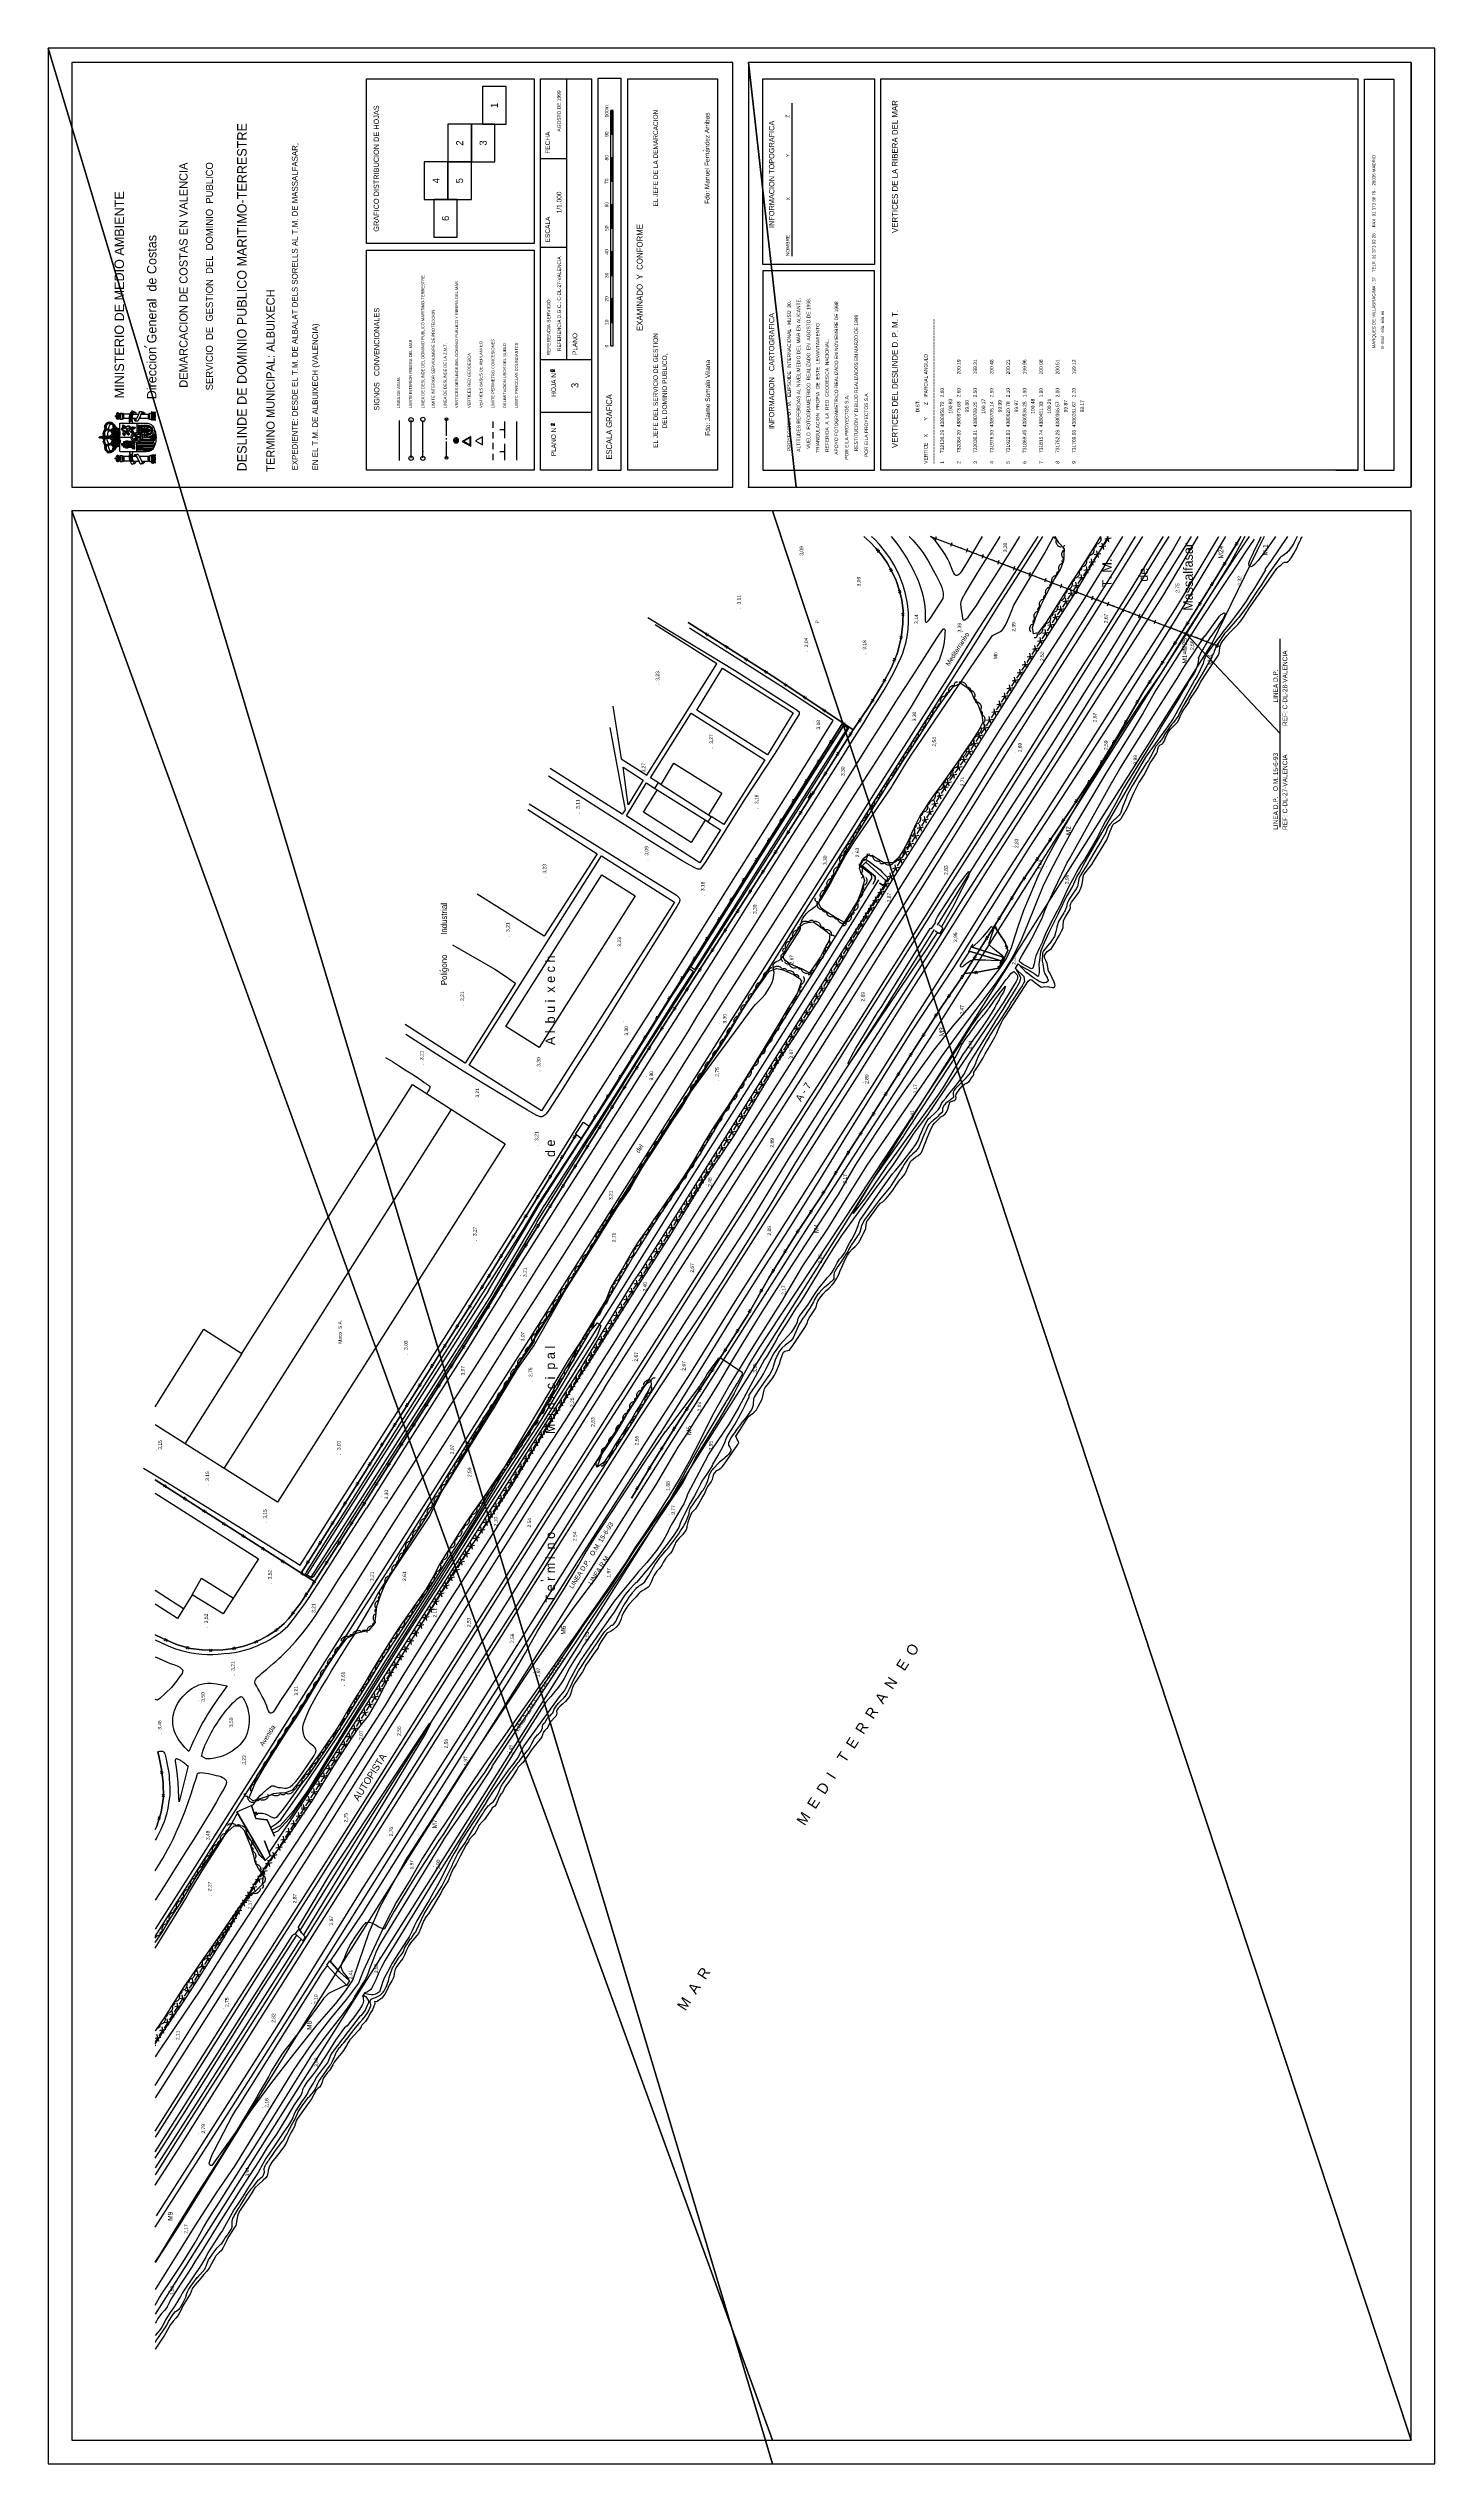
# Model space of a CAD drawing. Extents: x 731654 to 732244, y 4380181 to 4381208.
import ezdxf
from ezdxf.enums import TextEntityAlignment as Align

# ---------------------------------------------------------------- set-up
doc = ezdxf.new("R2010")
doc.units = 0
doc.linetypes.add('DASHED', pattern=[0])
doc.linetypes.add('HIDDEN', pattern=[0])
doc.layers.get('0').update_dxf_attribs({"linetype": 'CONTINUOUS'})
for name, color, linetype in [('1', 7, 'CONTINUOUS'), ('14', 7, 'CONTINUOUS'), ('2', 7, 'CONTINUOUS'), ('24', 7, 'CONTINUOUS'), ('25', 7, 'CONTINUOUS'), ('3', 7, 'CONTINUOUS'), ('30', 7, 'CONTINUOUS'), ('33', 7, 'CONTINUOUS'), ('36', 7, 'CONTINUOUS'), ('39', 7, 'CONTINUOUS'), ('40', 7, 'CONTINUOUS'), ('44', 7, 'CONTINUOUS'), ('48', 7, 'CONTINUOUS'), ('50', 7, 'CONTINUOUS'), ('53', 7, 'CONTINUOUS'), ('56', 7, 'CONTINUOUS'), ('61', 7, 'CONTINUOUS'), ('8', 7, 'CONTINUOUS'), ('9', 7, 'CONTINUOUS'), ('PATTERN_CLASS', 7, 'CONTINUOUS')]:
    doc.layers.add(name, color=color, linetype=linetype)

msp = doc.modelspace()

# ---------------------------------------------------------------- linework, layer by layer
at = {"color": 0, "linetype": 'CONTINUOUS'}
for p, q in [((731874.94, 4381075.2), (731874.94, 4381194.48)), ((732234, 4381201.5), (732234, 4381021)), ((731970.85, 4381119.22), (731970.85, 4381184.24)), ((731893.67, 4381081.01), (731893.67, 4381181.01)), ((731894.67, 4381180.01), (731893.67, 4381181.01)), ((731893.67, 4381081.01), (731893.67, 4381181.01)), ((731894.67, 4381180.01), (731893.67, 4381181.01)), ((731894.67, 4381179.99), (731893.67, 4381180.99)), ((731894.67, 4381179.99), (731893.67, 4381180.99)), ((731894.67, 4381179.98), (731893.67, 4381180.98)), ((731894.67, 4381179.98), (731893.67, 4381180.98)), ((731894.67, 4381179.96), (731893.67, 4381180.96)), ((731894.67, 4381179.96), (731893.67, 4381180.96)), ((731894.67, 4381179.95), (731893.67, 4381180.95)), ((731894.67, 4381179.95), (731893.67, 4381180.95)), ((731894.67, 4381179.93), (731893.67, 4381180.93)), ((731894.67, 4381179.93), (731893.67, 4381180.93)), ((731894.67, 4381179.92), (731893.67, 4381180.92)), ((731894.67, 4381179.92), (731893.67, 4381180.92)), ((731894.67, 4381179.91), (731893.67, 4381180.91)), ((731894.67, 4381179.91), (731893.67, 4381180.91)), ((731894.67, 4381179.89), (731893.67, 4381180.89)), ((731894.67, 4381179.89), (731893.67, 4381180.89)), ((731894.67, 4381179.88), (731893.67, 4381180.88)), ((731894.67, 4381179.88), (731893.67, 4381180.88)), ((731894.67, 4381179.86), (731893.67, 4381180.86)), ((731894.67, 4381179.86), (731893.67, 4381180.86)), ((731894.67, 4381179.85), (731893.67, 4381180.85)), ((731894.67, 4381179.85), (731893.67, 4381180.85)), ((731894.67, 4381179.84), (731893.67, 4381180.84)), ((731894.67, 4381179.84), (731893.67, 4381180.84)), ((731894.67, 4381179.82), (731893.67, 4381180.82)), ((731894.67, 4381179.82), (731893.67, 4381180.82)), ((731894.67, 4381179.81), (731893.67, 4381180.81)), ((731894.67, 4381179.81), (731893.67, 4381180.81)), ((731894.67, 4381179.79), (731893.67, 4381180.79)), ((731894.67, 4381179.79), (731893.67, 4381180.79)), ((731894.67, 4381179.78), (731893.67, 4381180.78)), ((731894.67, 4381179.78), (731893.67, 4381180.78)), ((731894.67, 4381179.76), (731893.67, 4381180.76)), ((731894.67, 4381179.76), (731893.67, 4381180.76)), ((731894.67, 4381179.75), (731893.67, 4381180.75)), ((731894.67, 4381179.75), (731893.67, 4381180.75)), ((731894.67, 4381179.74), (731893.67, 4381180.74)), ((731894.67, 4381179.74), (731893.67, 4381180.74)), ((731894.67, 4381179.72), (731893.67, 4381180.72)), ((731894.67, 4381179.72), (731893.67, 4381180.72)), ((731894.67, 4381179.71), (731893.67, 4381180.71)), ((731894.67, 4381179.71), (731893.67, 4381180.71)), ((731894.67, 4381179.69), (731893.67, 4381180.69)), ((731894.67, 4381179.69), (731893.67, 4381180.69)), ((731894.67, 4381179.68), (731893.67, 4381180.68)), ((731894.67, 4381179.68), (731893.67, 4381180.68)), ((731894.67, 4381179.67), (731893.67, 4381180.67)), ((731894.67, 4381179.67), (731893.67, 4381180.67)), ((731894.67, 4381179.65), (731893.67, 4381180.65)), ((731894.67, 4381179.65), (731893.67, 4381180.65)), ((731894.67, 4381179.64), (731893.67, 4381180.64)), ((731894.67, 4381179.64), (731893.67, 4381180.64)), ((731894.67, 4381179.62), (731893.67, 4381180.62)), ((731894.67, 4381179.62), (731893.67, 4381180.62)), ((731894.67, 4381179.61), (731893.67, 4381180.61)), ((731894.67, 4381179.61), (731893.67, 4381180.61)), ((731894.67, 4381179.6), (731893.67, 4381180.6)), ((731894.67, 4381179.6), (731893.67, 4381180.6)), ((731894.67, 4381179.58), (731893.67, 4381180.58)), ((731894.67, 4381179.58), (731893.67, 4381180.58)), ((731894.67, 4381179.57), (731893.67, 4381180.57)), ((731894.67, 4381179.57), (731893.67, 4381180.57)), ((731894.67, 4381179.55), (731893.67, 4381180.55)), ((731894.67, 4381179.55), (731893.67, 4381180.55)), ((731894.67, 4381179.54), (731893.67, 4381180.54)), ((731894.67, 4381179.54), (731893.67, 4381180.54)), ((731894.67, 4381179.52), (731893.67, 4381180.52)), ((731894.67, 4381179.52), (731893.67, 4381180.52)), ((731894.67, 4381179.51), (731893.67, 4381180.51)), ((731894.67, 4381179.51), (731893.67, 4381180.51)), ((731894.67, 4381179.5), (731893.67, 4381180.5)), ((731894.67, 4381179.5), (731893.67, 4381180.5)), ((731894.67, 4381179.48), (731893.67, 4381180.48)), ((731894.67, 4381179.48), (731893.67, 4381180.48)), ((731894.67, 4381179.47), (731893.67, 4381180.47)), ((731894.67, 4381179.47), (731893.67, 4381180.47)), ((731894.67, 4381179.45), (731893.67, 4381180.45)), ((731894.67, 4381179.45), (731893.67, 4381180.45)), ((731894.67, 4381179.44), (731893.67, 4381180.44)), ((731894.67, 4381179.44), (731893.67, 4381180.44)), ((731894.67, 4381179.43), (731893.67, 4381180.43)), ((731894.67, 4381179.43), (731893.67, 4381180.43)), ((731894.67, 4381179.41), (731893.67, 4381180.41)), ((731894.67, 4381179.41), (731893.67, 4381180.41)), ((731894.67, 4381179.4), (731893.67, 4381180.4)), ((731894.67, 4381179.4), (731893.67, 4381180.4)), ((731894.67, 4381179.38), (731893.67, 4381180.38)), ((731894.67, 4381179.38), (731893.67, 4381180.38)), ((731894.67, 4381179.37), (731893.67, 4381180.37)), ((731894.67, 4381179.37), (731893.67, 4381180.37)), ((731894.67, 4381179.35), (731893.67, 4381180.35)), ((731894.67, 4381179.35), (731893.67, 4381180.35)), ((731894.67, 4381179.34), (731893.67, 4381180.34)), ((731894.67, 4381179.34), (731893.67, 4381180.34)), ((731894.67, 4381179.33), (731893.67, 4381180.33)), ((731894.67, 4381179.33), (731893.67, 4381180.33)), ((731894.67, 4381179.31), (731893.67, 4381180.31)), ((731894.67, 4381179.31), (731893.67, 4381180.31)), ((731894.67, 4381179.3), (731893.67, 4381180.3)), ((731894.67, 4381179.3), (731893.67, 4381180.3)), ((731894.67, 4381179.28), (731893.67, 4381180.28)), ((731894.67, 4381179.28), (731893.67, 4381180.28)), ((731894.67, 4381179.27), (731893.67, 4381180.27)), ((731894.67, 4381179.27), (731893.67, 4381180.27)), ((731894.67, 4381179.26), (731893.67, 4381180.26)), ((731894.67, 4381179.26), (731893.67, 4381180.26)), ((731894.67, 4381179.24), (731893.67, 4381180.24)), ((731894.67, 4381179.24), (731893.67, 4381180.24)), ((731894.67, 4381179.23), (731893.67, 4381180.23)), ((731894.67, 4381179.23), (731893.67, 4381180.23)), ((731894.67, 4381179.21), (731893.67, 4381180.21)), ((731894.67, 4381179.21), (731893.67, 4381180.21)), ((731894.67, 4381179.2), (731893.67, 4381180.2)), ((731894.67, 4381179.2), (731893.67, 4381180.2)), ((731894.67, 4381179.18), (731893.67, 4381180.18)), ((731894.67, 4381179.18), (731893.67, 4381180.18)), ((731894.67, 4381179.17), (731893.67, 4381180.17)), ((731894.67, 4381179.17), (731893.67, 4381180.17)), ((731894.67, 4381179.16), (731893.67, 4381180.16)), ((731894.67, 4381179.16), (731893.67, 4381180.16)), ((731894.67, 4381179.14), (731893.67, 4381180.14)), ((731894.67, 4381179.14), (731893.67, 4381180.14)), ((731894.67, 4381179.13), (731893.67, 4381180.13)), ((731894.67, 4381179.13), (731893.67, 4381180.13)), ((731894.67, 4381179.11), (731893.67, 4381180.11)), ((731894.67, 4381179.11), (731893.67, 4381180.11)), ((731894.67, 4381179.1), (731893.67, 4381180.1)), ((731894.67, 4381179.1), (731893.67, 4381180.1)), ((731894.67, 4381179.09), (731893.67, 4381180.09)), ((731894.67, 4381179.09), (731893.67, 4381180.09)), ((731894.67, 4381179.07), (731893.67, 4381180.07)), ((731894.67, 4381179.07), (731893.67, 4381180.07)), ((731894.67, 4381179.06), (731893.67, 4381180.06)), ((731894.67, 4381179.06), (731893.67, 4381180.06)), ((731894.67, 4381179.04), (731893.67, 4381180.04)), ((731894.67, 4381179.04), (731893.67, 4381180.04)), ((731894.67, 4381179.03), (731893.67, 4381180.03)), ((731894.67, 4381179.03), (731893.67, 4381180.03)), ((731894.67, 4381179.02), (731893.67, 4381180.02)), ((731894.67, 4381179.02), (731893.67, 4381180.02)), ((731894.67, 4381179), (731893.67, 4381180)), ((731894.67, 4381179), (731893.67, 4381180)), ((731894.67, 4381178.99), (731893.67, 4381179.99)), ((731894.67, 4381178.99), (731893.67, 4381179.99)), ((731894.67, 4381178.97), (731893.67, 4381179.97)), ((731894.67, 4381178.97), (731893.67, 4381179.97)), ((731894.67, 4381178.96), (731893.67, 4381179.96)), ((731894.67, 4381178.96), (731893.67, 4381179.96)), ((731894.67, 4381178.94), (731893.67, 4381179.94)), ((731894.67, 4381178.94), (731893.67, 4381179.94)), ((731894.67, 4381178.93), (731893.67, 4381179.93)), ((731894.67, 4381178.93), (731893.67, 4381179.93)), ((731894.67, 4381178.92), (731893.67, 4381179.92)), ((731894.67, 4381178.92), (731893.67, 4381179.92)), ((731894.67, 4381178.9), (731893.67, 4381179.9)), ((731894.67, 4381178.9), (731893.67, 4381179.9)), ((731894.67, 4381178.89), (731893.67, 4381179.89)), ((731894.67, 4381178.89), (731893.67, 4381179.89)), ((731894.67, 4381178.87), (731893.67, 4381179.87)), ((731894.67, 4381178.87), (731893.67, 4381179.87)), ((731894.67, 4381178.86), (731893.67, 4381179.86)), ((731894.67, 4381178.86), (731893.67, 4381179.86)), ((731894.67, 4381178.85), (731893.67, 4381179.85)), ((731894.67, 4381178.85), (731893.67, 4381179.85)), ((731894.67, 4381178.83), (731893.67, 4381179.83)), ((731894.67, 4381178.83), (731893.67, 4381179.83)), ((731894.67, 4381178.82), (731893.67, 4381179.82)), ((731894.67, 4381178.82), (731893.67, 4381179.82)), ((731894.67, 4381178.8), (731893.67, 4381179.8)), ((731894.67, 4381178.8), (731893.67, 4381179.8)), ((731894.67, 4381178.79), (731893.67, 4381179.79)), ((731894.67, 4381178.79), (731893.67, 4381179.79)), ((731894.67, 4381178.77), (731893.67, 4381179.77)), ((731894.67, 4381178.77), (731893.67, 4381179.77)), ((731894.67, 4381178.76), (731893.67, 4381179.76)), ((731894.67, 4381178.76), (731893.67, 4381179.76)), ((731894.67, 4381178.75), (731893.67, 4381179.75)), ((731894.67, 4381178.75), (731893.67, 4381179.75)), ((731894.67, 4381178.73), (731893.67, 4381179.73)), ((731894.67, 4381178.73), (731893.67, 4381179.73)), ((731894.67, 4381178.72), (731893.67, 4381179.72)), ((731894.67, 4381178.72), (731893.67, 4381179.72)), ((731894.67, 4381178.7), (731893.67, 4381179.7)), ((731894.67, 4381178.7), (731893.67, 4381179.7)), ((731894.67, 4381178.69), (731893.67, 4381179.69)), ((731894.67, 4381178.69), (731893.67, 4381179.69)), ((731894.67, 4381178.68), (731893.67, 4381179.68)), ((731894.67, 4381178.68), (731893.67, 4381179.68)), ((731894.67, 4381178.66), (731893.67, 4381179.66)), ((731894.67, 4381178.66), (731893.67, 4381179.66)), ((731894.67, 4381178.65), (731893.67, 4381179.65)), ((731894.67, 4381178.65), (731893.67, 4381179.65)), ((731894.67, 4381178.63), (731893.67, 4381179.63)), ((731894.67, 4381178.63), (731893.67, 4381179.63)), ((731894.67, 4381178.62), (731893.67, 4381179.62)), ((731894.67, 4381178.62), (731893.67, 4381179.62)), ((731894.67, 4381178.61), (731893.67, 4381179.61)), ((731894.67, 4381178.61), (731893.67, 4381179.61)), ((731894.67, 4381178.59), (731893.67, 4381179.59)), ((731894.67, 4381178.59), (731893.67, 4381179.59)), ((731894.67, 4381178.58), (731893.67, 4381179.58)), ((731894.67, 4381178.58), (731893.67, 4381179.58)), ((731894.67, 4381178.56), (731893.67, 4381179.56)), ((731894.67, 4381178.56), (731893.67, 4381179.56)), ((731894.67, 4381178.55), (731893.67, 4381179.55)), ((731894.67, 4381178.55), (731893.67, 4381179.55)), ((731894.67, 4381178.53), (731893.67, 4381179.53)), ((731894.67, 4381178.53), (731893.67, 4381179.53)), ((731894.67, 4381178.52), (731893.67, 4381179.52)), ((731894.67, 4381178.52), (731893.67, 4381179.52)), ((731894.67, 4381178.51), (731893.67, 4381179.51)), ((731894.67, 4381178.51), (731893.67, 4381179.51)), ((731894.67, 4381178.49), (731893.67, 4381179.49)), ((731894.67, 4381178.49), (731893.67, 4381179.49)), ((731894.67, 4381178.48), (731893.67, 4381179.48)), ((731894.67, 4381178.48), (731893.67, 4381179.48)), ((731894.67, 4381178.46), (731893.67, 4381179.46)), ((731894.67, 4381178.46), (731893.67, 4381179.46)), ((731894.67, 4381178.45), (731893.67, 4381179.45)), ((731894.67, 4381178.45), (731893.67, 4381179.45)), ((731894.67, 4381178.44), (731893.67, 4381179.44)), ((731894.67, 4381178.44), (731893.67, 4381179.44)), ((731894.67, 4381178.42), (731893.67, 4381179.42)), ((731894.67, 4381178.42), (731893.67, 4381179.42)), ((731894.67, 4381178.41), (731893.67, 4381179.41)), ((731894.67, 4381178.41), (731893.67, 4381179.41)), ((731894.67, 4381178.39), (731893.67, 4381179.39)), ((731894.67, 4381178.39), (731893.67, 4381179.39)), ((731894.67, 4381178.38), (731893.67, 4381179.38)), ((731894.67, 4381178.38), (731893.67, 4381179.38)), ((731894.67, 4381178.36), (731893.67, 4381179.36)), ((731894.67, 4381178.36), (731893.67, 4381179.36)), ((731894.67, 4381178.35), (731893.67, 4381179.35)), ((731894.67, 4381178.35), (731893.67, 4381179.35)), ((731894.67, 4381178.34), (731893.67, 4381179.34)), ((731894.67, 4381178.34), (731893.67, 4381179.34)), ((731894.67, 4381178.32), (731893.67, 4381179.32)), ((731894.67, 4381178.32), (731893.67, 4381179.32)), ((731894.67, 4381178.31), (731893.67, 4381179.31)), ((731894.67, 4381178.31), (731893.67, 4381179.31)), ((731894.67, 4381178.29), (731893.67, 4381179.29)), ((731894.67, 4381178.29), (731893.67, 4381179.29)), ((731894.67, 4381178.28), (731893.67, 4381179.28)), ((731894.67, 4381178.28), (731893.67, 4381179.28)), ((731894.67, 4381178.27), (731893.67, 4381179.27)), ((731894.67, 4381178.27), (731893.67, 4381179.27)), ((731894.67, 4381178.25), (731893.67, 4381179.25)), ((731894.67, 4381178.25), (731893.67, 4381179.25)), ((731894.67, 4381178.24), (731893.67, 4381179.24)), ((731894.67, 4381178.24), (731893.67, 4381179.24)), ((731894.67, 4381178.22), (731893.67, 4381179.22)), ((731894.67, 4381178.22), (731893.67, 4381179.22)), ((731894.67, 4381178.21), (731893.67, 4381179.21)), ((731894.67, 4381178.21), (731893.67, 4381179.21)), ((731894.67, 4381178.2), (731893.67, 4381179.2)), ((731894.67, 4381178.2), (731893.67, 4381179.2)), ((731894.67, 4381178.18), (731893.67, 4381179.18)), ((731894.67, 4381178.18), (731893.67, 4381179.18)), ((731894.67, 4381178.17), (731893.67, 4381179.17)), ((731894.67, 4381178.17), (731893.67, 4381179.17)), ((731894.67, 4381178.15), (731893.67, 4381179.15)), ((731894.67, 4381178.15), (731893.67, 4381179.15)), ((731894.67, 4381178.14), (731893.67, 4381179.14)), ((731894.67, 4381178.14), (731893.67, 4381179.14)), ((731894.67, 4381178.12), (731893.67, 4381179.12)), ((731894.67, 4381178.12), (731893.67, 4381179.12)), ((731894.67, 4381178.11), (731893.67, 4381179.11)), ((731894.67, 4381178.11), (731893.67, 4381179.11)), ((731894.67, 4381178.1), (731893.67, 4381179.1)), ((731894.67, 4381178.1), (731893.67, 4381179.1)), ((731894.67, 4381178.08), (731893.67, 4381179.08)), ((731894.67, 4381178.08), (731893.67, 4381179.08)), ((731894.67, 4381178.07), (731893.67, 4381179.07)), ((731894.67, 4381178.07), (731893.67, 4381179.07)), ((731894.67, 4381178.05), (731893.67, 4381179.05)), ((731894.67, 4381178.05), (731893.67, 4381179.05)), ((731894.67, 4381178.04), (731893.67, 4381179.04)), ((731894.67, 4381178.04), (731893.67, 4381179.04)), ((731894.67, 4381178.03), (731893.67, 4381179.03)), ((731894.67, 4381178.03), (731893.67, 4381179.03)), ((731894.67, 4381178.01), (731893.67, 4381179.01)), ((731894.67, 4381178.01), (731893.67, 4381179.01)), ((731894.67, 4381178), (731893.67, 4381179)), ((731894.67, 4381178), (731893.67, 4381179)), ((731894.67, 4381177.98), (731893.67, 4381178.98)), ((731894.67, 4381177.98), (731893.67, 4381178.98)), ((731894.67, 4381177.97), (731893.67, 4381178.97)), ((731894.67, 4381177.97), (731893.67, 4381178.97)), ((731894.67, 4381177.95), (731893.67, 4381178.95)), ((731894.67, 4381177.95), (731893.67, 4381178.95)), ((731894.67, 4381177.94), (731893.67, 4381178.94)), ((731894.67, 4381177.94), (731893.67, 4381178.94)), ((731894.67, 4381177.93), (731893.67, 4381178.93)), ((731894.67, 4381177.93), (731893.67, 4381178.93)), ((731894.67, 4381177.91), (731893.67, 4381178.91)), ((731894.67, 4381177.91), (731893.67, 4381178.91)), ((731894.67, 4381177.9), (731893.67, 4381178.9)), ((731894.67, 4381177.9), (731893.67, 4381178.9)), ((731894.67, 4381177.88), (731893.67, 4381178.88)), ((731894.67, 4381177.88), (731893.67, 4381178.88)), ((731894.67, 4381177.87), (731893.67, 4381178.87)), ((731894.67, 4381177.87), (731893.67, 4381178.87)), ((731894.67, 4381177.86), (731893.67, 4381178.86)), ((731894.67, 4381177.86), (731893.67, 4381178.86)), ((731894.67, 4381177.84), (731893.67, 4381178.84)), ((731894.67, 4381177.84), (731893.67, 4381178.84)), ((731894.67, 4381177.83), (731893.67, 4381178.83)), ((731894.67, 4381177.83), (731893.67, 4381178.83)), ((731894.67, 4381177.81), (731893.67, 4381178.81)), ((731894.67, 4381177.81), (731893.67, 4381178.81)), ((731894.67, 4381177.8), (731893.67, 4381178.8)), ((731894.67, 4381177.8), (731893.67, 4381178.8)), ((731894.67, 4381177.78), (731893.67, 4381178.78)), ((731894.67, 4381177.78), (731893.67, 4381178.78)), ((731894.67, 4381177.77), (731893.67, 4381178.77)), ((731894.67, 4381177.77), (731893.67, 4381178.77)), ((731894.67, 4381177.76), (731893.67, 4381178.76)), ((731894.67, 4381177.76), (731893.67, 4381178.76)), ((731894.67, 4381177.74), (731893.67, 4381178.74)), ((731894.67, 4381177.74), (731893.67, 4381178.74)), ((731894.67, 4381177.73), (731893.67, 4381178.73)), ((731894.67, 4381177.73), (731893.67, 4381178.73)), ((731894.67, 4381177.71), (731893.67, 4381178.71)), ((731894.67, 4381177.71), (731893.67, 4381178.71)), ((731894.67, 4381177.7), (731893.67, 4381178.7)), ((731894.67, 4381177.7), (731893.67, 4381178.7)), ((731894.67, 4381177.69), (731893.67, 4381178.69)), ((731894.67, 4381177.69), (731893.67, 4381178.69)), ((731894.67, 4381177.67), (731893.67, 4381178.67)), ((731894.67, 4381177.67), (731893.67, 4381178.67)), ((731894.67, 4381177.66), (731893.67, 4381178.66)), ((731894.67, 4381177.66), (731893.67, 4381178.66)), ((731894.67, 4381177.64), (731893.67, 4381178.64)), ((731894.67, 4381177.64), (731893.67, 4381178.64)), ((731894.67, 4381177.63), (731893.67, 4381178.63)), ((731894.67, 4381177.63), (731893.67, 4381178.63)), ((731894.67, 4381177.62), (731893.67, 4381178.62)), ((731894.67, 4381177.62), (731893.67, 4381178.62)), ((731894.67, 4381177.6), (731893.67, 4381178.6)), ((731894.67, 4381177.6), (731893.67, 4381178.6)), ((731894.67, 4381177.59), (731893.67, 4381178.59)), ((731894.67, 4381177.59), (731893.67, 4381178.59)), ((731894.67, 4381177.57), (731893.67, 4381178.57)), ((731894.67, 4381177.57), (731893.67, 4381178.57)), ((731894.67, 4381177.56), (731893.67, 4381178.56)), ((731894.67, 4381177.56), (731893.67, 4381178.56)), ((731894.67, 4381177.54), (731893.67, 4381178.54)), ((731894.67, 4381177.54), (731893.67, 4381178.54)), ((731894.67, 4381177.53), (731893.67, 4381178.53)), ((731894.67, 4381177.53), (731893.67, 4381178.53)), ((731894.67, 4381177.52), (731893.67, 4381178.52)), ((731894.67, 4381177.52), (731893.67, 4381178.52)), ((731894.67, 4381177.5), (731893.67, 4381178.5)), ((731894.67, 4381177.5), (731893.67, 4381178.5)), ((731894.67, 4381177.49), (731893.67, 4381178.49)), ((731894.67, 4381177.49), (731893.67, 4381178.49)), ((731894.67, 4381177.47), (731893.67, 4381178.47)), ((731894.67, 4381177.47), (731893.67, 4381178.47)), ((731894.67, 4381177.46), (731893.67, 4381178.46)), ((731894.67, 4381177.46), (731893.67, 4381178.46)), ((731894.67, 4381177.45), (731893.67, 4381178.45)), ((731894.67, 4381177.45), (731893.67, 4381178.45)), ((731894.67, 4381177.43), (731893.67, 4381178.43)), ((731894.67, 4381177.43), (731893.67, 4381178.43)), ((731894.67, 4381177.42), (731893.67, 4381178.42)), ((731894.67, 4381177.42), (731893.67, 4381178.42)), ((731894.67, 4381177.4), (731893.67, 4381178.4)), ((731894.67, 4381177.4), (731893.67, 4381178.4)), ((731894.67, 4381177.39), (731893.67, 4381178.39)), ((731894.67, 4381177.39), (731893.67, 4381178.39)), ((731894.67, 4381177.37), (731893.67, 4381178.37)), ((731894.67, 4381177.37), (731893.67, 4381178.37)), ((731894.67, 4381177.36), (731893.67, 4381178.36)), ((731894.67, 4381177.36), (731893.67, 4381178.36)), ((731894.67, 4381177.35), (731893.67, 4381178.35)), ((731894.67, 4381177.35), (731893.67, 4381178.35)), ((731894.67, 4381177.33), (731893.67, 4381178.33)), ((731894.67, 4381177.33), (731893.67, 4381178.33)), ((731894.67, 4381177.32), (731893.67, 4381178.32)), ((731894.67, 4381177.32), (731893.67, 4381178.32)), ((731894.67, 4381177.3), (731893.67, 4381178.3)), ((731894.67, 4381177.3), (731893.67, 4381178.3)), ((731894.67, 4381177.29), (731893.67, 4381178.29)), ((731894.67, 4381177.29), (731893.67, 4381178.29)), ((731894.67, 4381177.28), (731893.67, 4381178.28)), ((731894.67, 4381177.28), (731893.67, 4381178.28)), ((731894.67, 4381177.26), (731893.67, 4381178.26)), ((731894.67, 4381177.26), (731893.67, 4381178.26)), ((731894.67, 4381177.25), (731893.67, 4381178.25)), ((731894.67, 4381177.25), (731893.67, 4381178.25)), ((731894.67, 4381177.23), (731893.67, 4381178.23)), ((731894.67, 4381177.23), (731893.67, 4381178.23)), ((731894.67, 4381177.22), (731893.67, 4381178.22)), ((731894.67, 4381177.22), (731893.67, 4381178.22)), ((731894.67, 4381177.21), (731893.67, 4381178.21)), ((731894.67, 4381177.21), (731893.67, 4381178.21)), ((731894.67, 4381177.19), (731893.67, 4381178.19)), ((731894.67, 4381177.19), (731893.67, 4381178.19)), ((731894.67, 4381177.18), (731893.67, 4381178.18)), ((731894.67, 4381177.18), (731893.67, 4381178.18)), ((731894.67, 4381177.16), (731893.67, 4381178.16)), ((731894.67, 4381177.16), (731893.67, 4381178.16)), ((731894.67, 4381177.15), (731893.67, 4381178.15)), ((731894.67, 4381177.15), (731893.67, 4381178.15)), ((731894.67, 4381177.13), (731893.67, 4381178.13)), ((731894.67, 4381177.13), (731893.67, 4381178.13)), ((731894.67, 4381177.12), (731893.67, 4381178.12)), ((731894.67, 4381177.12), (731893.67, 4381178.12)), ((731894.67, 4381177.11), (731893.67, 4381178.11)), ((731894.67, 4381177.11), (731893.67, 4381178.11)), ((731894.67, 4381177.09), (731893.67, 4381178.09)), ((731894.67, 4381177.09), (731893.67, 4381178.09)), ((731894.67, 4381177.08), (731893.67, 4381178.08)), ((731894.67, 4381177.08), (731893.67, 4381178.08)), ((731894.67, 4381177.06), (731893.67, 4381178.06)), ((731894.67, 4381177.06), (731893.67, 4381178.06)), ((731894.67, 4381177.05), (731893.67, 4381178.05)), ((731894.67, 4381177.05), (731893.67, 4381178.05)), ((731894.67, 4381177.04), (731893.67, 4381178.04)), ((731894.67, 4381177.04), (731893.67, 4381178.04)), ((731894.67, 4381177.02), (731893.67, 4381178.02)), ((731894.67, 4381177.02), (731893.67, 4381178.02)), ((731894.67, 4381177.01), (731893.67, 4381178.01)), ((731894.67, 4381177.01), (731893.67, 4381178.01)), ((731894.67, 4381176.99), (731893.67, 4381177.99)), ((731894.67, 4381176.99), (731893.67, 4381177.99)), ((731894.67, 4381176.98), (731893.67, 4381177.98)), ((731894.67, 4381176.98), (731893.67, 4381177.98)), ((731894.67, 4381176.96), (731893.67, 4381177.96)), ((731894.67, 4381176.96), (731893.67, 4381177.96)), ((731894.67, 4381176.95), (731893.67, 4381177.95)), ((731894.67, 4381176.95), (731893.67, 4381177.95)), ((731894.67, 4381176.94), (731893.67, 4381177.94)), ((731894.67, 4381176.94), (731893.67, 4381177.94)), ((731894.67, 4381176.92), (731893.67, 4381177.92)), ((731894.67, 4381176.92), (731893.67, 4381177.92)), ((731894.67, 4381176.91), (731893.67, 4381177.91)), ((731894.67, 4381176.91), (731893.67, 4381177.91)), ((731894.67, 4381176.89), (731893.67, 4381177.89)), ((731894.67, 4381176.89), (731893.67, 4381177.89)), ((731894.67, 4381176.88), (731893.67, 4381177.88)), ((731894.67, 4381176.88), (731893.67, 4381177.88)), ((731894.67, 4381176.87), (731893.67, 4381177.87)), ((731894.67, 4381176.87), (731893.67, 4381177.87)), ((731894.67, 4381176.85), (731893.67, 4381177.85)), ((731894.67, 4381176.85), (731893.67, 4381177.85)), ((731894.67, 4381176.84), (731893.67, 4381177.84)), ((731894.67, 4381176.84), (731893.67, 4381177.84)), ((731894.67, 4381176.82), (731893.67, 4381177.82)), ((731894.67, 4381176.82), (731893.67, 4381177.82)), ((731894.67, 4381176.81), (731893.67, 4381177.81)), ((731894.67, 4381176.81), (731893.67, 4381177.81)), ((731894.67, 4381176.79), (731893.67, 4381177.79)), ((731894.67, 4381176.79), (731893.67, 4381177.79)), ((731894.67, 4381176.78), (731893.67, 4381177.78)), ((731894.67, 4381176.78), (731893.67, 4381177.78)), ((731894.67, 4381176.77), (731893.67, 4381177.77)), ((731894.67, 4381176.77), (731893.67, 4381177.77)), ((731894.67, 4381176.75), (731893.67, 4381177.75)), ((731894.67, 4381176.75), (731893.67, 4381177.75)), ((731894.67, 4381176.74), (731893.67, 4381177.74)), ((731894.67, 4381176.74), (731893.67, 4381177.74)), ((731894.67, 4381176.72), (731893.67, 4381177.72)), ((731894.67, 4381176.72), (731893.67, 4381177.72)), ((731894.67, 4381176.71), (731893.67, 4381177.71)), ((731894.67, 4381176.71), (731893.67, 4381177.71)), ((731894.67, 4381176.7), (731893.67, 4381177.7)), ((731894.67, 4381176.7), (731893.67, 4381177.7)), ((731894.67, 4381176.68), (731893.67, 4381177.68)), ((731894.67, 4381176.68), (731893.67, 4381177.68)), ((731894.67, 4381176.67), (731893.67, 4381177.67)), ((731894.67, 4381176.67), (731893.67, 4381177.67)), ((731894.67, 4381176.65), (731893.67, 4381177.65)), ((731894.67, 4381176.65), (731893.67, 4381177.65)), ((731894.67, 4381176.64), (731893.67, 4381177.64)), ((731894.67, 4381176.64), (731893.67, 4381177.64)), ((731894.67, 4381176.63), (731893.67, 4381177.63)), ((731894.67, 4381176.63), (731893.67, 4381177.63)), ((731894.67, 4381176.61), (731893.67, 4381177.61)), ((731894.67, 4381176.61), (731893.67, 4381177.61)), ((731894.67, 4381176.6), (731893.67, 4381177.6)), ((731894.67, 4381176.6), (731893.67, 4381177.6)), ((731894.67, 4381176.58), (731893.67, 4381177.58)), ((731894.67, 4381176.58), (731893.67, 4381177.58)), ((731894.67, 4381176.57), (731893.67, 4381177.57)), ((731894.67, 4381176.57), (731893.67, 4381177.57)), ((731894.67, 4381176.55), (731893.67, 4381177.55)), ((731894.67, 4381176.55), (731893.67, 4381177.55)), ((731894.67, 4381176.54), (731893.67, 4381177.54)), ((731894.67, 4381176.54), (731893.67, 4381177.54)), ((731894.67, 4381176.53), (731893.67, 4381177.53)), ((731894.67, 4381176.53), (731893.67, 4381177.53)), ((731894.67, 4381176.51), (731893.67, 4381177.51)), ((731894.67, 4381176.51), (731893.67, 4381177.51)), ((731894.67, 4381176.5), (731893.67, 4381177.5)), ((731894.67, 4381176.5), (731893.67, 4381177.5)), ((731894.67, 4381176.48), (731893.67, 4381177.48)), ((731894.67, 4381176.48), (731893.67, 4381177.48)), ((731894.67, 4381176.47), (731893.67, 4381177.47)), ((731894.67, 4381176.47), (731893.67, 4381177.47)), ((731894.67, 4381176.46), (731893.67, 4381177.46)), ((731894.67, 4381176.46), (731893.67, 4381177.46)), ((731894.67, 4381176.44), (731893.67, 4381177.44)), ((731894.67, 4381176.44), (731893.67, 4381177.44)), ((731894.67, 4381176.43), (731893.67, 4381177.43)), ((731894.67, 4381176.43), (731893.67, 4381177.43)), ((731894.67, 4381176.41), (731893.67, 4381177.41)), ((731894.67, 4381176.41), (731893.67, 4381177.41)), ((731894.67, 4381176.4), (731893.67, 4381177.4)), ((731894.67, 4381176.4), (731893.67, 4381177.4)), ((731894.67, 4381176.38), (731893.67, 4381177.38)), ((731894.67, 4381176.38), (731893.67, 4381177.38)), ((731894.67, 4381176.37), (731893.67, 4381177.37)), ((731894.67, 4381176.37), (731893.67, 4381177.37)), ((731894.67, 4381176.36), (731893.67, 4381177.36)), ((731894.67, 4381176.36), (731893.67, 4381177.36)), ((731894.67, 4381176.34), (731893.67, 4381177.34)), ((731894.67, 4381176.34), (731893.67, 4381177.34)), ((731894.67, 4381176.33), (731893.67, 4381177.33)), ((731894.67, 4381176.33), (731893.67, 4381177.33)), ((731894.67, 4381176.31), (731893.67, 4381177.31)), ((731894.67, 4381176.31), (731893.67, 4381177.31)), ((731894.67, 4381176.3), (731893.67, 4381177.3)), ((731894.67, 4381176.3), (731893.67, 4381177.3)), ((731894.67, 4381176.29), (731893.67, 4381177.29)), ((731894.67, 4381176.29), (731893.67, 4381177.29)), ((731894.67, 4381176.27), (731893.67, 4381177.27)), ((731894.67, 4381176.27), (731893.67, 4381177.27)), ((731894.67, 4381176.26), (731893.67, 4381177.26)), ((731894.67, 4381176.26), (731893.67, 4381177.26)), ((731894.67, 4381176.24), (731893.67, 4381177.24)), ((731894.67, 4381176.24), (731893.67, 4381177.24)), ((731894.67, 4381176.23), (731893.67, 4381177.23)), ((731894.67, 4381176.23), (731893.67, 4381177.23)), ((731894.67, 4381176.22), (731893.67, 4381177.22)), ((731894.67, 4381176.22), (731893.67, 4381177.22)), ((731894.67, 4381176.2), (731893.67, 4381177.2)), ((731894.67, 4381176.2), (731893.67, 4381177.2)), ((731894.67, 4381176.19), (731893.67, 4381177.19)), ((731894.67, 4381176.19), (731893.67, 4381177.19)), ((731894.67, 4381176.17), (731893.67, 4381177.17)), ((731894.67, 4381176.17), (731893.67, 4381177.17)), ((731894.67, 4381176.16), (731893.67, 4381177.16)), ((731894.67, 4381176.16), (731893.67, 4381177.16)), ((731894.67, 4381176.14), (731893.67, 4381177.14)), ((731894.67, 4381176.14), (731893.67, 4381177.14)), ((731894.67, 4381176.13), (731893.67, 4381177.13)), ((731894.67, 4381176.13), (731893.67, 4381177.13)), ((731894.67, 4381176.12), (731893.67, 4381177.12)), ((731894.67, 4381176.12), (731893.67, 4381177.12)), ((731894.67, 4381176.1), (731893.67, 4381177.1)), ((731894.67, 4381176.1), (731893.67, 4381177.1)), ((731894.67, 4381176.09), (731893.67, 4381177.09)), ((731894.67, 4381176.09), (731893.67, 4381177.09)), ((731894.67, 4381176.07), (731893.67, 4381177.07)), ((731894.67, 4381176.07), (731893.67, 4381177.07)), ((731894.67, 4381176.06), (731893.67, 4381177.06)), ((731894.67, 4381176.06), (731893.67, 4381177.06)), ((731894.67, 4381176.05), (731893.67, 4381177.05)), ((731894.67, 4381176.05), (731893.67, 4381177.05)), ((731894.67, 4381176.03), (731893.67, 4381177.03)), ((731894.67, 4381176.03), (731893.67, 4381177.03)), ((731894.67, 4381176.02), (731893.67, 4381177.02)), ((731894.67, 4381176.02), (731893.67, 4381177.02)), ((731894.67, 4381176), (731893.67, 4381177)), ((731894.67, 4381176), (731893.67, 4381177)), ((731894.67, 4381175.99), (731893.67, 4381176.99)), ((731894.67, 4381175.99), (731893.67, 4381176.99)), ((731894.67, 4381175.97), (731893.67, 4381176.97)), ((731894.67, 4381175.97), (731893.67, 4381176.97)), ((731894.67, 4381175.96), (731893.67, 4381176.96)), ((731894.67, 4381175.96), (731893.67, 4381176.96)), ((731894.67, 4381175.95), (731893.67, 4381176.95)), ((731894.67, 4381175.95), (731893.67, 4381176.95)), ((731894.67, 4381175.93), (731893.67, 4381176.93)), ((731894.67, 4381175.93), (731893.67, 4381176.93)), ((731894.67, 4381175.92), (731893.67, 4381176.92)), ((731894.67, 4381175.92), (731893.67, 4381176.92)), ((731894.67, 4381175.9), (731893.67, 4381176.9)), ((731894.67, 4381175.9), (731893.67, 4381176.9)), ((731894.67, 4381175.89), (731893.67, 4381176.89)), ((731894.67, 4381175.89), (731893.67, 4381176.89)), ((731894.67, 4381175.88), (731893.67, 4381176.88)), ((731894.67, 4381175.88), (731893.67, 4381176.88)), ((731894.67, 4381175.86), (731893.67, 4381176.86)), ((731894.67, 4381175.86), (731893.67, 4381176.86)), ((731894.67, 4381175.85), (731893.67, 4381176.85)), ((731894.67, 4381175.85), (731893.67, 4381176.85)), ((731894.67, 4381175.83), (731893.67, 4381176.83)), ((731894.67, 4381175.83), (731893.67, 4381176.83)), ((731894.67, 4381175.82), (731893.67, 4381176.82)), ((731894.67, 4381175.82), (731893.67, 4381176.82)), ((731894.67, 4381175.81), (731893.67, 4381176.81)), ((731894.67, 4381175.81), (731893.67, 4381176.81)), ((731894.67, 4381175.79), (731893.67, 4381176.79)), ((731894.67, 4381175.79), (731893.67, 4381176.79)), ((731894.67, 4381175.78), (731893.67, 4381176.78)), ((731894.67, 4381175.78), (731893.67, 4381176.78)), ((731894.67, 4381175.76), (731893.67, 4381176.76)), ((731894.67, 4381175.76), (731893.67, 4381176.76)), ((731894.67, 4381175.75), (731893.67, 4381176.75)), ((731894.67, 4381175.75), (731893.67, 4381176.75)), ((731894.67, 4381175.73), (731893.67, 4381176.73)), ((731894.67, 4381175.73), (731893.67, 4381176.73)), ((731894.67, 4381175.72), (731893.67, 4381176.72)), ((731894.67, 4381175.72), (731893.67, 4381176.72)), ((731894.67, 4381175.71), (731893.67, 4381176.71)), ((731894.67, 4381175.71), (731893.67, 4381176.71)), ((731894.67, 4381175.69), (731893.67, 4381176.69)), ((731894.67, 4381175.69), (731893.67, 4381176.69)), ((731894.67, 4381175.68), (731893.67, 4381176.68)), ((731894.67, 4381175.68), (731893.67, 4381176.68)), ((731894.67, 4381175.66), (731893.67, 4381176.66)), ((731894.67, 4381175.66), (731893.67, 4381176.66)), ((731894.67, 4381175.65), (731893.67, 4381176.65)), ((731894.67, 4381175.65), (731893.67, 4381176.65)), ((731894.67, 4381175.64), (731893.67, 4381176.64)), ((731894.67, 4381175.64), (731893.67, 4381176.64)), ((731894.67, 4381175.62), (731893.67, 4381176.62)), ((731894.67, 4381175.62), (731893.67, 4381176.62)), ((731894.67, 4381175.61), (731893.67, 4381176.61)), ((731894.67, 4381175.61), (731893.67, 4381176.61)), ((731894.67, 4381175.59), (731893.67, 4381176.59)), ((731894.67, 4381175.59), (731893.67, 4381176.59)), ((731894.67, 4381175.58), (731893.67, 4381176.58)), ((731894.67, 4381175.58), (731893.67, 4381176.58)), ((731894.67, 4381175.56), (731893.67, 4381176.56)), ((731894.67, 4381175.56), (731893.67, 4381176.56)), ((731894.67, 4381175.55), (731893.67, 4381176.55)), ((731894.67, 4381175.55), (731893.67, 4381176.55)), ((731894.67, 4381175.54), (731893.67, 4381176.54)), ((731894.67, 4381175.54), (731893.67, 4381176.54)), ((731894.67, 4381175.52), (731893.67, 4381176.52)), ((731894.67, 4381175.52), (731893.67, 4381176.52)), ((731894.67, 4381175.51), (731893.67, 4381176.51)), ((731894.67, 4381175.51), (731893.67, 4381176.51)), ((731894.67, 4381175.49), (731893.67, 4381176.49)), ((731894.67, 4381175.49), (731893.67, 4381176.49)), ((731894.67, 4381175.48), (731893.67, 4381176.48)), ((731894.67, 4381175.48), (731893.67, 4381176.48)), ((731894.67, 4381175.47), (731893.67, 4381176.47)), ((731894.67, 4381175.47), (731893.67, 4381176.47)), ((731894.67, 4381175.45), (731893.67, 4381176.45)), ((731894.67, 4381175.45), (731893.67, 4381176.45)), ((731894.67, 4381175.44), (731893.67, 4381176.44)), ((731894.67, 4381175.44), (731893.67, 4381176.44)), ((731894.67, 4381175.42), (731893.67, 4381176.42)), ((731894.67, 4381175.42), (731893.67, 4381176.42)), ((731894.67, 4381175.41), (731893.67, 4381176.41)), ((731894.67, 4381175.41), (731893.67, 4381176.41)), ((731894.67, 4381175.39), (731893.67, 4381176.39)), ((731894.67, 4381175.39), (731893.67, 4381176.39)), ((731894.67, 4381175.38), (731893.67, 4381176.38)), ((731894.67, 4381175.38), (731893.67, 4381176.38)), ((731894.67, 4381175.37), (731893.67, 4381176.37)), ((731894.67, 4381175.37), (731893.67, 4381176.37)), ((731894.67, 4381175.35), (731893.67, 4381176.35)), ((731894.67, 4381175.35), (731893.67, 4381176.35)), ((731894.67, 4381175.34), (731893.67, 4381176.34)), ((731894.67, 4381175.34), (731893.67, 4381176.34)), ((731894.67, 4381175.32), (731893.67, 4381176.32)), ((731894.67, 4381175.32), (731893.67, 4381176.32)), ((731894.67, 4381175.31), (731893.67, 4381176.31)), ((731894.67, 4381175.31), (731893.67, 4381176.31)), ((731894.67, 4381175.3), (731893.67, 4381176.3)), ((731894.67, 4381175.3), (731893.67, 4381176.3)), ((731894.67, 4381175.28), (731893.67, 4381176.28)), ((731894.67, 4381175.28), (731893.67, 4381176.28)), ((731894.67, 4381175.27), (731893.67, 4381176.27)), ((731894.67, 4381175.27), (731893.67, 4381176.27)), ((731894.67, 4381175.25), (731893.67, 4381176.25)), ((731894.67, 4381175.25), (731893.67, 4381176.25)), ((731894.67, 4381175.24), (731893.67, 4381176.24)), ((731894.67, 4381175.24), (731893.67, 4381176.24)), ((731894.67, 4381175.23), (731893.67, 4381176.23)), ((731894.67, 4381175.23), (731893.67, 4381176.23)), ((731894.67, 4381175.21), (731893.67, 4381176.21)), ((731894.67, 4381175.21), (731893.67, 4381176.21)), ((731894.67, 4381175.2), (731893.67, 4381176.2)), ((731894.67, 4381175.2), (731893.67, 4381176.2)), ((731894.67, 4381175.18), (731893.67, 4381176.18)), ((731894.67, 4381175.18), (731893.67, 4381176.18)), ((731894.67, 4381175.17), (731893.67, 4381176.17)), ((731894.67, 4381175.17), (731893.67, 4381176.17)), ((731894.67, 4381175.15), (731893.67, 4381176.15)), ((731894.67, 4381175.15), (731893.67, 4381176.15)), ((731894.67, 4381175.14), (731893.67, 4381176.14)), ((731894.67, 4381175.14), (731893.67, 4381176.14)), ((731894.67, 4381175.13), (731893.67, 4381176.13)), ((731894.67, 4381175.13), (731893.67, 4381176.13)), ((731894.67, 4381175.11), (731893.67, 4381176.11)), ((731894.67, 4381175.11), (731893.67, 4381176.11)), ((731894.67, 4381175.1), (731893.67, 4381176.1)), ((731894.67, 4381175.1), (731893.67, 4381176.1)), ((731894.67, 4381175.08), (731893.67, 4381176.08)), ((731894.67, 4381175.08), (731893.67, 4381176.08)), ((731894.67, 4381175.07), (731893.67, 4381176.07)), ((731894.67, 4381175.07), (731893.67, 4381176.07)), ((731894.67, 4381175.06), (731893.67, 4381176.06)), ((731894.67, 4381175.06), (731893.67, 4381176.06)), ((731894.67, 4381175.04), (731893.67, 4381176.04)), ((731894.67, 4381175.04), (731893.67, 4381176.04)), ((731894.67, 4381175.03), (731893.67, 4381176.03)), ((731894.67, 4381175.03), (731893.67, 4381176.03)), ((731894.67, 4381175.01), (731893.67, 4381176.01)), ((731894.67, 4381175.01), (731893.67, 4381176.01)), ((731894.67, 4381175), (731893.67, 4381176)), ((731894.67, 4381175), (731893.67, 4381176)), ((731894.67, 4381174.98), (731893.67, 4381175.98)), ((731894.67, 4381174.98), (731893.67, 4381175.98)), ((731894.67, 4381174.97), (731893.67, 4381175.97)), ((731894.67, 4381174.97), (731893.67, 4381175.97)), ((731894.67, 4381174.96), (731893.67, 4381175.96)), ((731894.67, 4381174.96), (731893.67, 4381175.96)), ((731894.67, 4381174.94), (731893.67, 4381175.94)), ((731894.67, 4381174.94), (731893.67, 4381175.94)), ((731894.67, 4381174.93), (731893.67, 4381175.93)), ((731894.67, 4381174.93), (731893.67, 4381175.93)), ((731894.67, 4381174.91), (731893.67, 4381175.91)), ((731894.67, 4381174.91), (731893.67, 4381175.91)), ((731894.67, 4381174.9), (731893.67, 4381175.9)), ((731894.67, 4381174.9), (731893.67, 4381175.9)), ((731894.67, 4381174.89), (731893.67, 4381175.89)), ((731894.67, 4381174.89), (731893.67, 4381175.89)), ((731894.67, 4381174.87), (731893.67, 4381175.87)), ((731894.67, 4381174.87), (731893.67, 4381175.87)), ((731894.67, 4381174.86), (731893.67, 4381175.86)), ((731894.67, 4381174.86), (731893.67, 4381175.86)), ((731894.67, 4381174.84), (731893.67, 4381175.84)), ((731894.67, 4381174.84), (731893.67, 4381175.84)), ((731894.67, 4381174.83), (731893.67, 4381175.83)), ((731894.67, 4381174.83), (731893.67, 4381175.83)), ((731894.67, 4381174.82), (731893.67, 4381175.82)), ((731894.67, 4381174.82), (731893.67, 4381175.82)), ((731894.67, 4381174.8), (731893.67, 4381175.8)), ((731894.67, 4381174.8), (731893.67, 4381175.8)), ((731894.67, 4381174.79), (731893.67, 4381175.79)), ((731894.67, 4381174.79), (731893.67, 4381175.79)), ((731894.67, 4381174.77), (731893.67, 4381175.77)), ((731894.67, 4381174.77), (731893.67, 4381175.77)), ((731894.67, 4381174.76), (731893.67, 4381175.76)), ((731894.67, 4381174.76), (731893.67, 4381175.76)), ((731894.67, 4381174.74), (731893.67, 4381175.74)), ((731894.67, 4381174.74), (731893.67, 4381175.74)), ((731894.67, 4381174.73), (731893.67, 4381175.73)), ((731894.67, 4381174.73), (731893.67, 4381175.73)), ((731894.67, 4381174.72), (731893.67, 4381175.72)), ((731894.67, 4381174.72), (731893.67, 4381175.72)), ((731894.67, 4381174.7), (731893.67, 4381175.7)), ((731894.67, 4381174.7), (731893.67, 4381175.7)), ((731894.67, 4381174.69), (731893.67, 4381175.69)), ((731894.67, 4381174.69), (731893.67, 4381175.69)), ((731894.67, 4381174.67), (731893.67, 4381175.67)), ((731894.67, 4381174.67), (731893.67, 4381175.67)), ((731894.67, 4381174.66), (731893.67, 4381175.66)), ((731894.67, 4381174.66), (731893.67, 4381175.66)), ((731894.67, 4381174.65), (731893.67, 4381175.65)), ((731894.67, 4381174.65), (731893.67, 4381175.65)), ((731894.67, 4381174.63), (731893.67, 4381175.63)), ((731894.67, 4381174.63), (731893.67, 4381175.63)), ((731894.67, 4381174.62), (731893.67, 4381175.62)), ((731894.67, 4381174.62), (731893.67, 4381175.62)), ((731894.67, 4381174.6), (731893.67, 4381175.6)), ((731894.67, 4381174.6), (731893.67, 4381175.6)), ((731894.67, 4381174.59), (731893.67, 4381175.59)), ((731894.67, 4381174.59), (731893.67, 4381175.59)), ((731894.67, 4381174.57), (731893.67, 4381175.57)), ((731894.67, 4381174.57), (731893.67, 4381175.57)), ((731894.67, 4381174.56), (731893.67, 4381175.56)), ((731894.67, 4381174.56), (731893.67, 4381175.56)), ((731894.67, 4381174.55), (731893.67, 4381175.55)), ((731894.67, 4381174.55), (731893.67, 4381175.55)), ((731894.67, 4381174.53), (731893.67, 4381175.53)), ((731894.67, 4381174.53), (731893.67, 4381175.53)), ((731894.67, 4381174.52), (731893.67, 4381175.52)), ((731894.67, 4381174.52), (731893.67, 4381175.52)), ((731894.67, 4381174.5), (731893.67, 4381175.5)), ((731894.67, 4381174.5), (731893.67, 4381175.5)), ((731894.67, 4381174.49), (731893.67, 4381175.49)), ((731894.67, 4381174.49), (731893.67, 4381175.49)), ((731894.67, 4381174.48), (731893.67, 4381175.48)), ((731894.67, 4381174.48), (731893.67, 4381175.48)), ((731894.67, 4381174.46), (731893.67, 4381175.46)), ((731894.67, 4381174.46), (731893.67, 4381175.46)), ((731894.67, 4381174.45), (731893.67, 4381175.45)), ((731894.67, 4381174.45), (731893.67, 4381175.45)), ((731894.67, 4381174.43), (731893.67, 4381175.43)), ((731894.67, 4381174.43), (731893.67, 4381175.43)), ((731894.67, 4381174.42), (731893.67, 4381175.42)), ((731894.67, 4381174.42), (731893.67, 4381175.42)), ((731894.67, 4381174.4), (731893.67, 4381175.4)), ((731894.67, 4381174.4), (731893.67, 4381175.4)), ((731894.67, 4381174.39), (731893.67, 4381175.39)), ((731894.67, 4381174.39), (731893.67, 4381175.39)), ((731894.67, 4381174.38), (731893.67, 4381175.38)), ((731894.67, 4381174.38), (731893.67, 4381175.38)), ((731894.67, 4381174.36), (731893.67, 4381175.36)), ((731894.67, 4381174.36), (731893.67, 4381175.36)), ((731894.67, 4381174.35), (731893.67, 4381175.35)), ((731894.67, 4381174.35), (731893.67, 4381175.35)), ((731894.67, 4381174.33), (731893.67, 4381175.33)), ((731894.67, 4381174.33), (731893.67, 4381175.33)), ((731894.67, 4381174.32), (731893.67, 4381175.32)), ((731894.67, 4381174.32), (731893.67, 4381175.32)), ((731894.67, 4381174.31), (731893.67, 4381175.31)), ((731894.67, 4381174.31), (731893.67, 4381175.31)), ((731894.67, 4381174.29), (731893.67, 4381175.29)), ((731894.67, 4381174.29), (731893.67, 4381175.29)), ((731894.67, 4381174.28), (731893.67, 4381175.28)), ((731894.67, 4381174.28), (731893.67, 4381175.28)), ((731894.67, 4381174.26), (731893.67, 4381175.26)), ((731894.67, 4381174.26), (731893.67, 4381175.26)), ((731894.67, 4381174.25), (731893.67, 4381175.25)), ((731894.67, 4381174.25), (731893.67, 4381175.25)), ((731894.67, 4381174.24), (731893.67, 4381175.24)), ((731894.67, 4381174.24), (731893.67, 4381175.24)), ((731894.67, 4381174.22), (731893.67, 4381175.22)), ((731894.67, 4381174.22), (731893.67, 4381175.22)), ((731894.67, 4381174.21), (731893.67, 4381175.21)), ((731894.67, 4381174.21), (731893.67, 4381175.21)), ((731894.67, 4381174.19), (731893.67, 4381175.19)), ((731894.67, 4381174.19), (731893.67, 4381175.19)), ((731894.67, 4381174.18), (731893.67, 4381175.18)), ((731894.67, 4381174.18), (731893.67, 4381175.18)), ((731894.67, 4381174.16), (731893.67, 4381175.16)), ((731894.67, 4381174.16), (731893.67, 4381175.16)), ((731894.67, 4381174.15), (731893.67, 4381175.15)), ((731894.67, 4381174.15), (731893.67, 4381175.15)), ((731894.67, 4381174.14), (731893.67, 4381175.14)), ((731894.67, 4381174.14), (731893.67, 4381175.14)), ((731894.67, 4381174.12), (731893.67, 4381175.12)), ((731894.67, 4381174.12), (731893.67, 4381175.12)), ((731894.67, 4381174.11), (731893.67, 4381175.11)), ((731894.67, 4381174.11), (731893.67, 4381175.11)), ((731894.67, 4381174.09), (731893.67, 4381175.09)), ((731894.67, 4381174.09), (731893.67, 4381175.09)), ((731894.67, 4381174.08), (731893.67, 4381175.08)), ((731894.67, 4381174.08), (731893.67, 4381175.08)), ((731894.67, 4381174.07), (731893.67, 4381175.07)), ((731894.67, 4381174.07), (731893.67, 4381175.07)), ((731894.67, 4381174.05), (731893.67, 4381175.05)), ((731894.67, 4381174.05), (731893.67, 4381175.05)), ((731894.67, 4381174.04), (731893.67, 4381175.04)), ((731894.67, 4381174.04), (731893.67, 4381175.04)), ((731894.67, 4381174.02), (731893.67, 4381175.02)), ((731894.67, 4381174.02), (731893.67, 4381175.02)), ((731894.67, 4381174.01), (731893.67, 4381175.01)), ((731894.67, 4381174.01), (731893.67, 4381175.01)), ((731894.67, 4381173.99), (731893.67, 4381174.99)), ((731894.67, 4381173.99), (731893.67, 4381174.99)), ((731894.67, 4381173.98), (731893.67, 4381174.98)), ((731894.67, 4381173.98), (731893.67, 4381174.98)), ((731894.67, 4381173.97), (731893.67, 4381174.97)), ((731894.67, 4381173.97), (731893.67, 4381174.97)), ((731894.67, 4381173.95), (731893.67, 4381174.95)), ((731894.67, 4381173.95), (731893.67, 4381174.95)), ((731894.67, 4381173.94), (731893.67, 4381174.94)), ((731894.67, 4381173.94), (731893.67, 4381174.94)), ((731894.67, 4381173.92), (731893.67, 4381174.92)), ((731894.67, 4381173.92), (731893.67, 4381174.92)), ((731894.67, 4381173.91), (731893.67, 4381174.91)), ((731894.67, 4381173.91), (731893.67, 4381174.91)), ((731894.67, 4381173.9), (731893.67, 4381174.9)), ((731894.67, 4381173.9), (731893.67, 4381174.9)), ((731894.67, 4381173.88), (731893.67, 4381174.88)), ((731894.67, 4381173.88), (731893.67, 4381174.88)), ((731894.67, 4381173.87), (731893.67, 4381174.87)), ((731894.67, 4381173.87), (731893.67, 4381174.87)), ((731894.67, 4381173.85), (731893.67, 4381174.85)), ((731894.67, 4381173.85), (731893.67, 4381174.85)), ((731894.67, 4381173.84), (731893.67, 4381174.84)), ((731894.67, 4381173.84), (731893.67, 4381174.84)), ((731894.67, 4381173.83), (731893.67, 4381174.83)), ((731894.67, 4381173.83), (731893.67, 4381174.83)), ((731894.67, 4381173.81), (731893.67, 4381174.81)), ((731894.67, 4381173.81), (731893.67, 4381174.81)), ((731894.67, 4381173.8), (731893.67, 4381174.8)), ((731894.67, 4381173.8), (731893.67, 4381174.8)), ((731894.67, 4381173.78), (731893.67, 4381174.78)), ((731894.67, 4381173.78), (731893.67, 4381174.78)), ((731894.67, 4381173.77), (731893.67, 4381174.77)), ((731894.67, 4381173.77), (731893.67, 4381174.77)), ((731894.67, 4381173.75), (731893.67, 4381174.75)), ((731894.67, 4381173.75), (731893.67, 4381174.75)), ((731894.67, 4381173.74), (731893.67, 4381174.74)), ((731894.67, 4381173.74), (731893.67, 4381174.74)), ((731894.67, 4381173.73), (731893.67, 4381174.73)), ((731894.67, 4381173.73), (731893.67, 4381174.73)), ((731894.67, 4381173.71), (731893.67, 4381174.71)), ((731894.67, 4381173.71), (731893.67, 4381174.71)), ((731894.67, 4381173.7), (731893.67, 4381174.7)), ((731894.67, 4381173.7), (731893.67, 4381174.7)), ((731894.67, 4381173.68), (731893.67, 4381174.68)), ((731894.67, 4381173.68), (731893.67, 4381174.68)), ((731894.67, 4381173.67), (731893.67, 4381174.67)), ((731894.67, 4381173.67), (731893.67, 4381174.67)), ((731894.67, 4381173.66), (731893.67, 4381174.66)), ((731894.67, 4381173.66), (731893.67, 4381174.66)), ((731894.67, 4381173.64), (731893.67, 4381174.64)), ((731894.67, 4381173.64), (731893.67, 4381174.64)), ((731894.67, 4381173.63), (731893.67, 4381174.63)), ((731894.67, 4381173.63), (731893.67, 4381174.63)), ((731894.67, 4381173.61), (731893.67, 4381174.61)), ((731894.67, 4381173.61), (731893.67, 4381174.61)), ((731894.67, 4381173.6), (731893.67, 4381174.6)), ((731894.67, 4381173.6), (731893.67, 4381174.6)), ((731894.67, 4381173.58), (731893.67, 4381174.58)), ((731894.67, 4381173.58), (731893.67, 4381174.58)), ((731894.67, 4381173.57), (731893.67, 4381174.57)), ((731894.67, 4381173.57), (731893.67, 4381174.57)), ((731894.67, 4381173.56), (731893.67, 4381174.56)), ((731894.67, 4381173.56), (731893.67, 4381174.56)), ((731894.67, 4381173.54), (731893.67, 4381174.54)), ((731894.67, 4381173.54), (731893.67, 4381174.54)), ((731894.67, 4381173.53), (731893.67, 4381174.53)), ((731894.67, 4381173.53), (731893.67, 4381174.53)), ((731894.67, 4381173.51), (731893.67, 4381174.51)), ((731894.67, 4381173.51), (731893.67, 4381174.51)), ((731894.67, 4381173.5), (731893.67, 4381174.5)), ((731894.67, 4381173.5), (731893.67, 4381174.5)), ((731894.67, 4381173.49), (731893.67, 4381174.49)), ((731894.67, 4381173.49), (731893.67, 4381174.49)), ((731894.67, 4381173.47), (731893.67, 4381174.47)), ((731894.67, 4381173.47), (731893.67, 4381174.47)), ((731894.67, 4381173.46), (731893.67, 4381174.46)), ((731894.67, 4381173.46), (731893.67, 4381174.46)), ((731894.67, 4381173.44), (731893.67, 4381174.44)), ((731894.67, 4381173.44), (731893.67, 4381174.44)), ((731894.67, 4381173.43), (731893.67, 4381174.43)), ((731894.67, 4381173.43), (731893.67, 4381174.43)), ((731894.67, 4381173.41), (731893.67, 4381174.41)), ((731894.67, 4381173.41), (731893.67, 4381174.41)), ((731894.67, 4381173.4), (731893.67, 4381174.4)), ((731894.67, 4381173.4), (731893.67, 4381174.4)), ((731894.67, 4381173.39), (731893.67, 4381174.39)), ((731894.67, 4381173.39), (731893.67, 4381174.39)), ((731894.67, 4381173.37), (731893.67, 4381174.37)), ((731894.67, 4381173.37), (731893.67, 4381174.37)), ((731894.67, 4381173.36), (731893.67, 4381174.36)), ((731894.67, 4381173.36), (731893.67, 4381174.36)), ((731894.67, 4381173.34), (731893.67, 4381174.34)), ((731894.67, 4381173.34), (731893.67, 4381174.34)), ((731894.67, 4381173.33), (731893.67, 4381174.33)), ((731894.67, 4381173.33), (731893.67, 4381174.33)), ((731894.67, 4381173.32), (731893.67, 4381174.32)), ((731894.67, 4381173.32), (731893.67, 4381174.32)), ((731894.67, 4381173.3), (731893.67, 4381174.3)), ((731894.67, 4381173.3), (731893.67, 4381174.3)), ((731894.67, 4381173.29), (731893.67, 4381174.29)), ((731894.67, 4381173.29), (731893.67, 4381174.29)), ((731894.67, 4381173.27), (731893.67, 4381174.27)), ((731894.67, 4381173.27), (731893.67, 4381174.27)), ((731894.67, 4381173.26), (731893.67, 4381174.26)), ((731894.67, 4381173.26), (731893.67, 4381174.26)), ((731894.67, 4381173.25), (731893.67, 4381174.25)), ((731894.67, 4381173.25), (731893.67, 4381174.25)), ((731894.67, 4381173.23), (731893.67, 4381174.23)), ((731894.67, 4381173.23), (731893.67, 4381174.23)), ((731894.67, 4381173.22), (731893.67, 4381174.22)), ((731894.67, 4381173.22), (731893.67, 4381174.22)), ((731894.67, 4381173.2), (731893.67, 4381174.2)), ((731894.67, 4381173.2), (731893.67, 4381174.2)), ((731894.67, 4381173.19), (731893.67, 4381174.19)), ((731894.67, 4381173.19), (731893.67, 4381174.19)), ((731894.67, 4381173.17), (731893.67, 4381174.17)), ((731894.67, 4381173.17), (731893.67, 4381174.17)), ((731894.67, 4381173.16), (731893.67, 4381174.16)), ((731894.67, 4381173.16), (731893.67, 4381174.16)), ((731894.67, 4381173.15), (731893.67, 4381174.15)), ((731894.67, 4381173.15), (731893.67, 4381174.15)), ((731894.67, 4381173.13), (731893.67, 4381174.13)), ((731894.67, 4381173.13), (731893.67, 4381174.13)), ((731894.67, 4381173.12), (731893.67, 4381174.12)), ((731894.67, 4381173.12), (731893.67, 4381174.12)), ((731894.67, 4381173.1), (731893.67, 4381174.1)), ((731894.67, 4381173.1), (731893.67, 4381174.1)), ((731894.67, 4381173.09), (731893.67, 4381174.09)), ((731894.67, 4381173.09), (731893.67, 4381174.09)), ((731894.67, 4381173.08), (731893.67, 4381174.08)), ((731894.67, 4381173.08), (731893.67, 4381174.08)), ((731894.67, 4381173.06), (731893.67, 4381174.06)), ((731894.67, 4381173.06), (731893.67, 4381174.06)), ((731894.67, 4381173.05), (731893.67, 4381174.05)), ((731894.67, 4381173.05), (731893.67, 4381174.05)), ((731894.67, 4381173.03), (731893.67, 4381174.03)), ((731894.67, 4381173.03), (731893.67, 4381174.03)), ((731894.67, 4381173.02), (731893.67, 4381174.02)), ((731894.67, 4381173.02), (731893.67, 4381174.02)), ((731894.67, 4381173), (731893.67, 4381174)), ((731894.67, 4381173), (731893.67, 4381174)), ((731894.67, 4381172.99), (731893.67, 4381173.99)), ((731894.67, 4381172.99), (731893.67, 4381173.99)), ((731894.67, 4381172.98), (731893.67, 4381173.98)), ((731894.67, 4381172.98), (731893.67, 4381173.98)), ((731894.67, 4381172.96), (731893.67, 4381173.96)), ((731894.67, 4381172.96), (731893.67, 4381173.96)), ((731894.67, 4381172.95), (731893.67, 4381173.95)), ((731894.67, 4381172.95), (731893.67, 4381173.95)), ((731894.67, 4381172.93), (731893.67, 4381173.93)), ((731894.67, 4381172.93), (731893.67, 4381173.93)), ((731894.67, 4381172.92), (731893.67, 4381173.92)), ((731894.67, 4381172.92), (731893.67, 4381173.92)), ((731894.67, 4381172.91), (731893.67, 4381173.91)), ((731894.67, 4381172.91), (731893.67, 4381173.91)), ((731894.67, 4381172.89), (731893.67, 4381173.89)), ((731894.67, 4381172.89), (731893.67, 4381173.89)), ((731894.67, 4381172.88), (731893.67, 4381173.88)), ((731894.67, 4381172.88), (731893.67, 4381173.88)), ((731894.67, 4381172.86), (731893.67, 4381173.86)), ((731894.67, 4381172.86), (731893.67, 4381173.86)), ((731894.67, 4381180.02), (731893.68, 4381181.01)), ((731894.67, 4381180.02), (731893.68, 4381181.01)), ((731894.67, 4381180.03), (731893.69, 4381181.01)), ((731894.67, 4381180.03), (731893.69, 4381181.01)), ((731894.67, 4381180.05), (731893.71, 4381181.01)), ((731894.67, 4381180.05), (731893.71, 4381181.01)), ((731894.67, 4381180.06), (731893.72, 4381181.01)), ((731894.67, 4381180.06), (731893.72, 4381181.01)), ((731894.67, 4381180.08), (731893.74, 4381181.01)), ((731894.67, 4381180.08), (731893.74, 4381181.01)), ((731894.67, 4381180.09), (731893.75, 4381181.01)), ((731894.67, 4381180.09), (731893.75, 4381181.01)), ((731894.67, 4381180.1), (731893.76, 4381181.01)), ((731894.67, 4381180.1), (731893.76, 4381181.01)), ((731894.67, 4381180.12), (731893.78, 4381181.01)), ((731894.67, 4381180.12), (731893.78, 4381181.01)), ((731894.67, 4381180.13), (731893.79, 4381181.01)), ((731894.67, 4381180.13), (731893.79, 4381181.01)), ((731894.67, 4381180.15), (731893.81, 4381181.01)), ((731894.67, 4381180.15), (731893.81, 4381181.01)), ((731894.67, 4381180.16), (731893.82, 4381181.01)), ((731894.67, 4381180.16), (731893.82, 4381181.01)), ((731894.67, 4381180.17), (731893.83, 4381181.01)), ((731894.67, 4381180.17), (731893.83, 4381181.01)), ((731894.67, 4381180.19), (731893.85, 4381181.01)), ((731894.67, 4381180.19), (731893.85, 4381181.01)), ((731894.67, 4381180.2), (731893.86, 4381181.01)), ((731894.67, 4381180.2), (731893.86, 4381181.01)), ((731894.67, 4381180.22), (731893.88, 4381181.01)), ((731894.67, 4381180.22), (731893.88, 4381181.01)), ((731894.67, 4381180.23), (731893.89, 4381181.01)), ((731894.67, 4381180.23), (731893.89, 4381181.01)), ((731894.67, 4381180.25), (731893.91, 4381181.01)), ((731894.67, 4381180.25), (731893.91, 4381181.01)), ((731894.67, 4381180.26), (731893.92, 4381181.01)), ((731894.67, 4381180.26), (731893.92, 4381181.01)), ((731894.67, 4381180.27), (731893.93, 4381181.01)), ((731894.67, 4381180.27), (731893.93, 4381181.01)), ((731894.67, 4381180.29), (731893.95, 4381181.01)), ((731894.67, 4381180.29), (731893.95, 4381181.01)), ((731894.67, 4381180.3), (731893.96, 4381181.01)), ((731894.67, 4381180.3), (731893.96, 4381181.01)), ((731894.67, 4381180.32), (731893.98, 4381181.01)), ((731894.67, 4381180.32), (731893.98, 4381181.01)), ((731894.67, 4381180.33), (731893.99, 4381181.01)), ((731894.67, 4381180.33), (731893.99, 4381181.01)), ((731894.67, 4381180.34), (731894, 4381181.01)), ((731894.67, 4381180.34), (731894, 4381181.01)), ((731894.67, 4381180.36), (731894.02, 4381181.01)), ((731894.67, 4381180.36), (731894.02, 4381181.01)), ((731894.67, 4381180.37), (731894.03, 4381181.01)), ((731894.67, 4381180.37), (731894.03, 4381181.01)), ((731894.67, 4381180.39), (731894.05, 4381181.01)), ((731894.67, 4381180.39), (731894.05, 4381181.01)), ((731894.67, 4381180.4), (731894.06, 4381181.01)), ((731894.67, 4381180.4), (731894.06, 4381181.01)), ((731894.67, 4381180.42), (731894.08, 4381181.01)), ((731894.67, 4381180.42), (731894.08, 4381181.01)), ((731894.67, 4381180.43), (731894.09, 4381181.01)), ((731894.67, 4381180.43), (731894.09, 4381181.01)), ((731894.67, 4381180.44), (731894.1, 4381181.01)), ((731894.67, 4381180.44), (731894.1, 4381181.01)), ((731894.67, 4381180.46), (731894.12, 4381181.01)), ((731894.67, 4381180.46), (731894.12, 4381181.01)), ((731894.67, 4381180.47), (731894.13, 4381181.01)), ((731894.67, 4381180.47), (731894.13, 4381181.01)), ((731894.67, 4381180.49), (731894.15, 4381181.01)), ((731894.67, 4381180.49), (731894.15, 4381181.01)), ((731894.67, 4381180.5), (731894.16, 4381181.01)), ((731894.67, 4381180.5), (731894.16, 4381181.01)), ((731894.67, 4381180.51), (731894.17, 4381181.01)), ((731894.67, 4381180.51), (731894.17, 4381181.01)), ((731894.67, 4381180.53), (731894.19, 4381181.01)), ((731894.67, 4381180.53), (731894.19, 4381181.01)), ((731894.67, 4381180.54), (731894.2, 4381181.01)), ((731894.67, 4381180.54), (731894.2, 4381181.01)), ((731894.67, 4381180.56), (731894.22, 4381181.01)), ((731894.67, 4381180.56), (731894.22, 4381181.01)), ((731894.67, 4381180.57), (731894.23, 4381181.01)), ((731894.67, 4381180.57), (731894.23, 4381181.01)), ((731894.67, 4381180.59), (731894.25, 4381181.01)), ((731894.67, 4381180.59), (731894.25, 4381181.01)), ((731894.67, 4381180.6), (731894.26, 4381181.01)), ((731894.67, 4381180.6), (731894.26, 4381181.01)), ((731894.67, 4381180.61), (731894.27, 4381181.01)), ((731894.67, 4381180.61), (731894.27, 4381181.01)), ((731894.67, 4381180.63), (731894.29, 4381181.01)), ((731894.67, 4381180.63), (731894.29, 4381181.01)), ((731894.67, 4381180.64), (731894.3, 4381181.01)), ((731894.67, 4381180.64), (731894.3, 4381181.01)), ((731894.67, 4381180.66), (731894.32, 4381181.01)), ((731894.67, 4381180.66), (731894.32, 4381181.01)), ((731894.67, 4381180.67), (731894.33, 4381181.01)), ((731894.67, 4381180.67), (731894.33, 4381181.01)), ((731894.67, 4381180.68), (731894.34, 4381181.01)), ((731894.67, 4381180.68), (731894.34, 4381181.01)), ((731894.67, 4381180.7), (731894.36, 4381181.01)), ((731894.67, 4381180.7), (731894.36, 4381181.01)), ((731894.67, 4381180.71), (731894.37, 4381181.01)), ((731894.67, 4381180.71), (731894.37, 4381181.01)), ((731894.67, 4381180.73), (731894.39, 4381181.01)), ((731894.67, 4381180.73), (731894.39, 4381181.01)), ((731894.67, 4381180.74), (731894.4, 4381181.01)), ((731894.67, 4381180.74), (731894.4, 4381181.01)), ((731894.67, 4381180.75), (731894.41, 4381181.01)), ((731894.67, 4381180.75), (731894.41, 4381181.01)), ((731894.67, 4381180.77), (731894.43, 4381181.01)), ((731894.67, 4381180.77), (731894.43, 4381181.01)), ((731894.67, 4381180.78), (731894.44, 4381181.01)), ((731894.67, 4381180.78), (731894.44, 4381181.01)), ((731894.67, 4381180.8), (731894.46, 4381181.01)), ((731894.67, 4381180.8), (731894.46, 4381181.01)), ((731894.67, 4381180.81), (731894.47, 4381181.01)), ((731894.67, 4381180.81), (731894.47, 4381181.01)), ((731894.67, 4381180.83), (731894.49, 4381181.01)), ((731894.67, 4381180.83), (731894.49, 4381181.01)), ((731894.67, 4381180.84), (731894.5, 4381181.01)), ((731894.67, 4381180.84), (731894.5, 4381181.01)), ((731894.67, 4381180.85), (731894.51, 4381181.01)), ((731894.67, 4381180.85), (731894.51, 4381181.01)), ((731894.67, 4381180.87), (731894.53, 4381181.01)), ((731894.67, 4381180.87), (731894.53, 4381181.01)), ((731894.67, 4381180.88), (731894.54, 4381181.01)), ((731894.67, 4381180.88), (731894.54, 4381181.01)), ((731894.67, 4381180.9), (731894.56, 4381181.01)), ((731894.67, 4381180.9), (731894.56, 4381181.01)), ((731894.67, 4381180.91), (731894.57, 4381181.01)), ((731894.67, 4381180.91), (731894.57, 4381181.01)), ((731894.67, 4381180.92), (731894.58, 4381181.01)), ((731894.67, 4381180.92), (731894.58, 4381181.01)), ((731894.67, 4381180.94), (731894.6, 4381181.01)), ((731894.67, 4381180.94), (731894.6, 4381181.01)), ((731894.67, 4381180.95), (731894.61, 4381181.01)), ((731894.67, 4381180.95), (731894.61, 4381181.01)), ((731894.67, 4381180.97), (731894.63, 4381181.01)), ((731894.67, 4381180.97), (731894.63, 4381181.01)), ((731894.67, 4381180.98), (731894.64, 4381181.01)), ((731894.67, 4381180.98), (731894.64, 4381181.01)), ((731894.67, 4381181), (731894.66, 4381181.01)), ((731894.67, 4381181), (731894.66, 4381181.01)), ((731894.67, 4381081.01), (731894.67, 4381181.01)), ((731894.67, 4381081.01), (731894.67, 4381181.01)), ((731894.67, 4381172.85), (731893.67, 4381173.85)), ((731894.67, 4381172.85), (731893.67, 4381173.85)), ((731894.67, 4381172.84), (731893.67, 4381173.84)), ((731894.67, 4381172.84), (731893.67, 4381173.84)), ((731894.67, 4381172.82), (731893.67, 4381173.82)), ((731894.67, 4381172.82), (731893.67, 4381173.82)), ((731894.67, 4381172.81), (731893.67, 4381173.81)), ((731894.67, 4381172.81), (731893.67, 4381173.81)), ((731894.67, 4381172.79), (731893.67, 4381173.79)), ((731894.67, 4381172.79), (731893.67, 4381173.79)), ((731894.67, 4381172.78), (731893.67, 4381173.78)), ((731894.67, 4381172.78), (731893.67, 4381173.78)), ((731894.67, 4381172.76), (731893.67, 4381173.76)), ((731894.67, 4381172.76), (731893.67, 4381173.76)), ((731894.67, 4381172.75), (731893.67, 4381173.75)), ((731894.67, 4381172.75), (731893.67, 4381173.75)), ((731894.67, 4381172.74), (731893.67, 4381173.74)), ((731894.67, 4381172.74), (731893.67, 4381173.74)), ((731894.67, 4381172.72), (731893.67, 4381173.72)), ((731894.67, 4381172.72), (731893.67, 4381173.72)), ((731894.67, 4381172.71), (731893.67, 4381173.71)), ((731894.67, 4381172.71), (731893.67, 4381173.71)), ((731894.67, 4381172.69), (731893.67, 4381173.69)), ((731894.67, 4381172.69), (731893.67, 4381173.69)), ((731894.67, 4381172.68), (731893.67, 4381173.68)), ((731894.67, 4381172.68), (731893.67, 4381173.68)), ((731894.67, 4381172.67), (731893.67, 4381173.67)), ((731894.67, 4381172.67), (731893.67, 4381173.67)), ((731894.67, 4381172.65), (731893.67, 4381173.65)), ((731894.67, 4381172.65), (731893.67, 4381173.65)), ((731894.67, 4381172.64), (731893.67, 4381173.64)), ((731894.67, 4381172.64), (731893.67, 4381173.64)), ((731894.67, 4381172.62), (731893.67, 4381173.62)), ((731894.67, 4381172.62), (731893.67, 4381173.62)), ((731894.67, 4381172.61), (731893.67, 4381173.61)), ((731894.67, 4381172.61), (731893.67, 4381173.61)), ((731894.67, 4381172.59), (731893.67, 4381173.59)), ((731894.67, 4381172.59), (731893.67, 4381173.59)), ((731894.67, 4381172.58), (731893.67, 4381173.58)), ((731894.67, 4381172.58), (731893.67, 4381173.58)), ((731894.67, 4381172.57), (731893.67, 4381173.57)), ((731894.67, 4381172.57), (731893.67, 4381173.57)), ((731894.67, 4381172.55), (731893.67, 4381173.55)), ((731894.67, 4381172.55), (731893.67, 4381173.55)), ((731894.67, 4381172.54), (731893.67, 4381173.54)), ((731894.67, 4381172.54), (731893.67, 4381173.54)), ((731894.67, 4381172.52), (731893.67, 4381173.52)), ((731894.67, 4381172.52), (731893.67, 4381173.52)), ((731894.67, 4381172.51), (731893.67, 4381173.51)), ((731894.67, 4381172.51), (731893.67, 4381173.51)), ((731894.67, 4381172.5), (731893.67, 4381173.5)), ((731894.67, 4381172.5), (731893.67, 4381173.5)), ((731894.67, 4381172.48), (731893.67, 4381173.48)), ((731894.67, 4381172.48), (731893.67, 4381173.48)), ((731894.67, 4381172.47), (731893.67, 4381173.47)), ((731894.67, 4381172.47), (731893.67, 4381173.47)), ((731894.67, 4381172.45), (731893.67, 4381173.45)), ((731894.67, 4381172.45), (731893.67, 4381173.45)), ((731894.67, 4381172.44), (731893.67, 4381173.44)), ((731894.67, 4381172.44), (731893.67, 4381173.44)), ((731894.67, 4381172.43), (731893.67, 4381173.43)), ((731894.67, 4381172.43), (731893.67, 4381173.43)), ((731894.67, 4381172.41), (731893.67, 4381173.41)), ((731894.67, 4381172.41), (731893.67, 4381173.41)), ((731894.67, 4381172.4), (731893.67, 4381173.4)), ((731894.67, 4381172.4), (731893.67, 4381173.4)), ((731894.67, 4381172.38), (731893.67, 4381173.38)), ((731894.67, 4381172.38), (731893.67, 4381173.38)), ((731894.67, 4381172.37), (731893.67, 4381173.37)), ((731894.67, 4381172.37), (731893.67, 4381173.37)), ((731894.67, 4381172.35), (731893.67, 4381173.35)), ((731894.67, 4381172.35), (731893.67, 4381173.35)), ((731894.67, 4381172.34), (731893.67, 4381173.34)), ((731894.67, 4381172.34), (731893.67, 4381173.34)), ((731894.67, 4381172.33), (731893.67, 4381173.33)), ((731894.67, 4381172.33), (731893.67, 4381173.33)), ((731894.67, 4381172.31), (731893.67, 4381173.31)), ((731894.67, 4381172.31), (731893.67, 4381173.31)), ((731894.67, 4381172.3), (731893.67, 4381173.3)), ((731894.67, 4381172.3), (731893.67, 4381173.3)), ((731894.67, 4381172.28), (731893.67, 4381173.28)), ((731894.67, 4381172.28), (731893.67, 4381173.28)), ((731894.67, 4381172.27), (731893.67, 4381173.27)), ((731894.67, 4381172.27), (731893.67, 4381173.27)), ((731894.67, 4381172.26), (731893.67, 4381173.26)), ((731894.67, 4381172.26), (731893.67, 4381173.26)), ((731894.67, 4381172.24), (731893.67, 4381173.24)), ((731894.67, 4381172.24), (731893.67, 4381173.24)), ((731894.67, 4381172.23), (731893.67, 4381173.23)), ((731894.67, 4381172.23), (731893.67, 4381173.23)), ((731894.67, 4381172.21), (731893.67, 4381173.21)), ((731894.67, 4381172.21), (731893.67, 4381173.21)), ((731894.67, 4381172.2), (731893.67, 4381173.2)), ((731894.67, 4381172.2), (731893.67, 4381173.2)), ((731894.67, 4381172.18), (731893.67, 4381173.18)), ((731894.67, 4381172.18), (731893.67, 4381173.18)), ((731894.67, 4381172.17), (731893.67, 4381173.17)), ((731894.67, 4381172.17), (731893.67, 4381173.17)), ((731894.67, 4381172.16), (731893.67, 4381173.16)), ((731894.67, 4381172.16), (731893.67, 4381173.16)), ((731894.67, 4381172.14), (731893.67, 4381173.14)), ((731894.67, 4381172.14), (731893.67, 4381173.14)), ((731894.67, 4381172.13), (731893.67, 4381173.13)), ((731894.67, 4381172.13), (731893.67, 4381173.13)), ((731894.67, 4381172.11), (731893.67, 4381173.11)), ((731894.67, 4381172.11), (731893.67, 4381173.11)), ((731894.67, 4381172.1), (731893.67, 4381173.1)), ((731894.67, 4381172.1), (731893.67, 4381173.1)), ((731894.67, 4381172.09), (731893.67, 4381173.09)), ((731894.67, 4381172.09), (731893.67, 4381173.09)), ((731894.67, 4381172.07), (731893.67, 4381173.07)), ((731894.67, 4381172.07), (731893.67, 4381173.07)), ((731894.67, 4381172.06), (731893.67, 4381173.06)), ((731894.67, 4381172.06), (731893.67, 4381173.06)), ((731894.67, 4381172.04), (731893.67, 4381173.04)), ((731894.67, 4381172.04), (731893.67, 4381173.04)), ((731894.67, 4381172.03), (731893.67, 4381173.03)), ((731894.67, 4381172.03), (731893.67, 4381173.03)), ((731894.67, 4381172.01), (731893.67, 4381173.01)), ((731894.67, 4381172.01), (731893.67, 4381173.01)), ((731894.67, 4381172), (731893.67, 4381173)), ((731894.67, 4381172), (731893.67, 4381173)), ((731894.67, 4381171.99), (731893.67, 4381172.99)), ((731894.67, 4381171.99), (731893.67, 4381172.99)), ((731894.67, 4381171.97), (731893.67, 4381172.97)), ((731894.67, 4381171.97), (731893.67, 4381172.97)), ((731894.67, 4381171.96), (731893.67, 4381172.96)), ((731894.67, 4381171.96), (731893.67, 4381172.96)), ((731894.67, 4381171.94), (731893.67, 4381172.94)), ((731894.67, 4381171.94), (731893.67, 4381172.94)), ((731894.67, 4381171.93), (731893.67, 4381172.93)), ((731894.67, 4381171.93), (731893.67, 4381172.93)), ((731894.67, 4381171.92), (731893.67, 4381172.92)), ((731894.67, 4381171.92), (731893.67, 4381172.92)), ((731894.67, 4381171.9), (731893.67, 4381172.9)), ((731894.67, 4381171.9), (731893.67, 4381172.9)), ((731894.67, 4381171.89), (731893.67, 4381172.89)), ((731894.67, 4381171.89), (731893.67, 4381172.89)), ((731894.67, 4381171.87), (731893.67, 4381172.87)), ((731894.67, 4381171.87), (731893.67, 4381172.87)), ((731894.67, 4381171.86), (731893.67, 4381172.86)), ((731894.67, 4381171.86), (731893.67, 4381172.86)), ((731894.67, 4381171.85), (731893.67, 4381172.85)), ((731894.67, 4381171.85), (731893.67, 4381172.85)), ((731894.67, 4381171.83), (731893.67, 4381172.83)), ((731894.67, 4381171.83), (731893.67, 4381172.83)), ((731894.67, 4381171.82), (731893.67, 4381172.82)), ((731894.67, 4381171.82), (731893.67, 4381172.82)), ((731894.67, 4381171.8), (731893.67, 4381172.8)), ((731894.67, 4381171.8), (731893.67, 4381172.8)), ((731894.67, 4381171.79), (731893.67, 4381172.79)), ((731894.67, 4381171.79), (731893.67, 4381172.79)), ((731894.67, 4381171.77), (731893.67, 4381172.77)), ((731894.67, 4381171.77), (731893.67, 4381172.77)), ((731894.67, 4381171.76), (731893.67, 4381172.76)), ((731894.67, 4381171.76), (731893.67, 4381172.76)), ((731894.67, 4381171.75), (731893.67, 4381172.75)), ((731894.67, 4381171.75), (731893.67, 4381172.75)), ((731894.67, 4381171.73), (731893.67, 4381172.73)), ((731894.67, 4381171.73), (731893.67, 4381172.73)), ((731894.67, 4381171.72), (731893.67, 4381172.72)), ((731894.67, 4381171.72), (731893.67, 4381172.72)), ((731894.67, 4381171.7), (731893.67, 4381172.7)), ((731894.67, 4381171.7), (731893.67, 4381172.7)), ((731894.67, 4381171.69), (731893.67, 4381172.69)), ((731894.67, 4381171.69), (731893.67, 4381172.69)), ((731894.67, 4381171.68), (731893.67, 4381172.68)), ((731894.67, 4381171.68), (731893.67, 4381172.68)), ((731894.67, 4381171.66), (731893.67, 4381172.66)), ((731894.67, 4381171.66), (731893.67, 4381172.66)), ((731894.67, 4381171.65), (731893.67, 4381172.65)), ((731894.67, 4381171.65), (731893.67, 4381172.65)), ((731894.67, 4381171.63), (731893.67, 4381172.63)), ((731894.67, 4381171.63), (731893.67, 4381172.63)), ((731894.67, 4381171.62), (731893.67, 4381172.62)), ((731894.67, 4381171.62), (731893.67, 4381172.62)), ((731894.67, 4381171.6), (731893.67, 4381172.6)), ((731894.67, 4381171.6), (731893.67, 4381172.6)), ((731894.67, 4381171.59), (731893.67, 4381172.59)), ((731894.67, 4381171.59), (731893.67, 4381172.59)), ((731894.67, 4381171.58), (731893.67, 4381172.58)), ((731894.67, 4381171.58), (731893.67, 4381172.58)), ((731894.67, 4381171.56), (731893.67, 4381172.56)), ((731894.67, 4381171.56), (731893.67, 4381172.56)), ((731894.67, 4381171.55), (731893.67, 4381172.55)), ((731894.67, 4381171.55), (731893.67, 4381172.55)), ((731894.67, 4381171.53), (731893.67, 4381172.53)), ((731894.67, 4381171.53), (731893.67, 4381172.53)), ((731894.67, 4381171.52), (731893.67, 4381172.52)), ((731894.67, 4381171.52), (731893.67, 4381172.52)), ((731894.67, 4381171.51), (731893.67, 4381172.51)), ((731894.67, 4381171.51), (731893.67, 4381172.51)), ((731894.67, 4381171.49), (731893.67, 4381172.49)), ((731894.67, 4381171.49), (731893.67, 4381172.49)), ((731894.67, 4381171.48), (731893.67, 4381172.48)), ((731894.67, 4381171.48), (731893.67, 4381172.48)), ((731894.67, 4381171.46), (731893.67, 4381172.46)), ((731894.67, 4381171.46), (731893.67, 4381172.46)), ((731894.67, 4381171.45), (731893.67, 4381172.45)), ((731894.67, 4381171.45), (731893.67, 4381172.45)), ((731894.67, 4381171.44), (731893.67, 4381172.44)), ((731894.67, 4381171.44), (731893.67, 4381172.44)), ((731894.67, 4381171.42), (731893.67, 4381172.42)), ((731894.67, 4381171.42), (731893.67, 4381172.42)), ((731894.67, 4381171.41), (731893.67, 4381172.41)), ((731894.67, 4381171.41), (731893.67, 4381172.41)), ((731894.67, 4381171.39), (731893.67, 4381172.39)), ((731894.67, 4381171.39), (731893.67, 4381172.39)), ((731894.67, 4381171.38), (731893.67, 4381172.38)), ((731894.67, 4381171.38), (731893.67, 4381172.38)), ((731894.67, 4381171.36), (731893.67, 4381172.36)), ((731894.67, 4381171.36), (731893.67, 4381172.36)), ((731894.67, 4381171.35), (731893.67, 4381172.35)), ((731894.67, 4381171.35), (731893.67, 4381172.35)), ((731894.67, 4381171.34), (731893.67, 4381172.34)), ((731894.67, 4381171.34), (731893.67, 4381172.34)), ((731894.67, 4381171.32), (731893.67, 4381172.32)), ((731894.67, 4381171.32), (731893.67, 4381172.32)), ((731894.67, 4381171.31), (731893.67, 4381172.31)), ((731894.67, 4381171.31), (731893.67, 4381172.31)), ((731894.67, 4381171.29), (731893.67, 4381172.29)), ((731894.67, 4381171.29), (731893.67, 4381172.29)), ((731894.67, 4381171.28), (731893.67, 4381172.28)), ((731894.67, 4381171.28), (731893.67, 4381172.28)), ((731894.67, 4381171.27), (731893.67, 4381172.27)), ((731894.67, 4381171.27), (731893.67, 4381172.27)), ((731894.67, 4381171.25), (731893.67, 4381172.25)), ((731894.67, 4381171.25), (731893.67, 4381172.25)), ((731894.67, 4381171.24), (731893.67, 4381172.24)), ((731894.67, 4381171.24), (731893.67, 4381172.24)), ((731894.67, 4381171.22), (731893.67, 4381172.22)), ((731894.67, 4381171.22), (731893.67, 4381172.22)), ((731894.67, 4381171.21), (731893.67, 4381172.21)), ((731894.67, 4381171.21), (731893.67, 4381172.21)), ((731894.67, 4381171.19), (731893.67, 4381172.19)), ((731894.67, 4381171.19), (731893.67, 4381172.19)), ((731894.67, 4381171.18), (731893.67, 4381172.18)), ((731894.67, 4381171.18), (731893.67, 4381172.18)), ((731894.67, 4381171.17), (731893.67, 4381172.17)), ((731894.67, 4381171.17), (731893.67, 4381172.17)), ((731894.67, 4381171.15), (731893.67, 4381172.15)), ((731894.67, 4381171.15), (731893.67, 4381172.15)), ((731894.67, 4381171.14), (731893.67, 4381172.14)), ((731894.67, 4381171.14), (731893.67, 4381172.14)), ((731894.67, 4381171.12), (731893.67, 4381172.12)), ((731894.67, 4381171.12), (731893.67, 4381172.12)), ((731894.67, 4381171.11), (731893.67, 4381172.11)), ((731894.67, 4381171.11), (731893.67, 4381172.11)), ((731894.67, 4381171.1), (731893.67, 4381172.1)), ((731894.67, 4381171.1), (731893.67, 4381172.1)), ((731894.67, 4381171.08), (731893.67, 4381172.08)), ((731894.67, 4381171.08), (731893.67, 4381172.08)), ((731894.67, 4381171.07), (731893.67, 4381172.07)), ((731894.67, 4381171.07), (731893.67, 4381172.07)), ((731894.67, 4381171.05), (731893.67, 4381172.05)), ((731894.67, 4381171.05), (731893.67, 4381172.05)), ((731894.67, 4381171.04), (731893.67, 4381172.04)), ((731894.67, 4381171.04), (731893.67, 4381172.04)), ((731894.67, 4381171.02), (731893.67, 4381172.02)), ((731894.67, 4381171.02), (731893.67, 4381172.02)), ((731894.67, 4381171.01), (731893.67, 4381172.01)), ((731894.67, 4381171.01), (731893.67, 4381172.01)), ((731894.66, 4381171.01), (731893.67, 4381172)), ((731894.66, 4381171.01), (731893.67, 4381172)), ((731894.64, 4381171.01), (731893.67, 4381171.98)), ((731894.64, 4381171.01), (731893.67, 4381171.98)), ((731894.63, 4381171.01), (731893.67, 4381171.97)), ((731894.63, 4381171.01), (731893.67, 4381171.97)), ((731894.61, 4381171.01), (731893.67, 4381171.95)), ((731894.61, 4381171.01), (731893.67, 4381171.95)), ((731894.6, 4381171.01), (731893.67, 4381171.94)), ((731894.6, 4381171.01), (731893.67, 4381171.94)), ((731894.59, 4381171.01), (731893.67, 4381171.93)), ((731894.59, 4381171.01), (731893.67, 4381171.93)), ((731894.57, 4381171.01), (731893.67, 4381171.91)), ((731894.57, 4381171.01), (731893.67, 4381171.91)), ((731894.56, 4381171.01), (731893.67, 4381171.9)), ((731894.56, 4381171.01), (731893.67, 4381171.9)), ((731894.54, 4381171.01), (731893.67, 4381171.88)), ((731894.54, 4381171.01), (731893.67, 4381171.88)), ((731894.53, 4381171.01), (731893.67, 4381171.87)), ((731894.53, 4381171.01), (731893.67, 4381171.87)), ((731894.52, 4381171.01), (731893.67, 4381171.86)), ((731894.52, 4381171.01), (731893.67, 4381171.86)), ((731894.5, 4381171.01), (731893.67, 4381171.84)), ((731894.5, 4381171.01), (731893.67, 4381171.84)), ((731894.49, 4381171.01), (731893.67, 4381171.83)), ((731894.49, 4381171.01), (731893.67, 4381171.83)), ((731894.47, 4381171.01), (731893.67, 4381171.81)), ((731894.47, 4381171.01), (731893.67, 4381171.81)), ((731894.46, 4381171.01), (731893.67, 4381171.8)), ((731894.46, 4381171.01), (731893.67, 4381171.8)), ((731894.44, 4381171.01), (731893.67, 4381171.78)), ((731894.44, 4381171.01), (731893.67, 4381171.78)), ((731894.43, 4381171.01), (731893.67, 4381171.77)), ((731894.43, 4381171.01), (731893.67, 4381171.77)), ((731894.42, 4381171.01), (731893.67, 4381171.76)), ((731894.42, 4381171.01), (731893.67, 4381171.76)), ((731894.4, 4381171.01), (731893.67, 4381171.74)), ((731894.4, 4381171.01), (731893.67, 4381171.74)), ((731894.39, 4381171.01), (731893.67, 4381171.73)), ((731894.39, 4381171.01), (731893.67, 4381171.73)), ((731894.37, 4381171.01), (731893.67, 4381171.71)), ((731894.37, 4381171.01), (731893.67, 4381171.71)), ((731894.36, 4381171.01), (731893.67, 4381171.7)), ((731894.36, 4381171.01), (731893.67, 4381171.7)), ((731894.35, 4381171.01), (731893.67, 4381171.69)), ((731894.35, 4381171.01), (731893.67, 4381171.69)), ((731894.33, 4381171.01), (731893.67, 4381171.67)), ((731894.33, 4381171.01), (731893.67, 4381171.67)), ((731894.32, 4381171.01), (731893.67, 4381171.66)), ((731894.32, 4381171.01), (731893.67, 4381171.66)), ((731894.3, 4381171.01), (731893.67, 4381171.64)), ((731894.3, 4381171.01), (731893.67, 4381171.64)), ((731894.29, 4381171.01), (731893.67, 4381171.63)), ((731894.29, 4381171.01), (731893.67, 4381171.63)), ((731894.27, 4381171.01), (731893.67, 4381171.61)), ((731894.27, 4381171.01), (731893.67, 4381171.61)), ((731894.26, 4381171.01), (731893.67, 4381171.6)), ((731894.26, 4381171.01), (731893.67, 4381171.6)), ((731894.25, 4381171.01), (731893.67, 4381171.59)), ((731894.25, 4381171.01), (731893.67, 4381171.59)), ((731894.23, 4381171.01), (731893.67, 4381171.57)), ((731894.23, 4381171.01), (731893.67, 4381171.57)), ((731894.22, 4381171.01), (731893.67, 4381171.56)), ((731894.22, 4381171.01), (731893.67, 4381171.56)), ((731894.2, 4381171.01), (731893.67, 4381171.54)), ((731894.2, 4381171.01), (731893.67, 4381171.54)), ((731894.19, 4381171.01), (731893.67, 4381171.53)), ((731894.19, 4381171.01), (731893.67, 4381171.53)), ((731894.18, 4381171.01), (731893.67, 4381171.52)), ((731894.18, 4381171.01), (731893.67, 4381171.52)), ((731894.16, 4381171.01), (731893.67, 4381171.5)), ((731894.16, 4381171.01), (731893.67, 4381171.5)), ((731894.15, 4381171.01), (731893.67, 4381171.49)), ((731894.15, 4381171.01), (731893.67, 4381171.49)), ((731894.13, 4381171.01), (731893.67, 4381171.47)), ((731894.13, 4381171.01), (731893.67, 4381171.47)), ((731894.12, 4381171.01), (731893.67, 4381171.46)), ((731894.12, 4381171.01), (731893.67, 4381171.46)), ((731894.11, 4381171.01), (731893.67, 4381171.45)), ((731894.11, 4381171.01), (731893.67, 4381171.45)), ((731894.09, 4381171.01), (731893.67, 4381171.43)), ((731894.09, 4381171.01), (731893.67, 4381171.43)), ((731894.08, 4381171.01), (731893.67, 4381171.42)), ((731894.08, 4381171.01), (731893.67, 4381171.42)), ((731894.06, 4381171.01), (731893.67, 4381171.4)), ((731894.06, 4381171.01), (731893.67, 4381171.4)), ((731894.05, 4381171.01), (731893.67, 4381171.39)), ((731894.05, 4381171.01), (731893.67, 4381171.39)), ((731894.03, 4381171.01), (731893.67, 4381171.37)), ((731894.03, 4381171.01), (731893.67, 4381171.37)), ((731894.02, 4381171.01), (731893.67, 4381171.36)), ((731894.02, 4381171.01), (731893.67, 4381171.36)), ((731894.01, 4381171.01), (731893.67, 4381171.35)), ((731894.01, 4381171.01), (731893.67, 4381171.35)), ((731893.99, 4381171.01), (731893.67, 4381171.33)), ((731893.99, 4381171.01), (731893.67, 4381171.33)), ((731893.98, 4381171.01), (731893.67, 4381171.32)), ((731893.98, 4381171.01), (731893.67, 4381171.32)), ((731893.96, 4381171.01), (731893.67, 4381171.3)), ((731893.96, 4381171.01), (731893.67, 4381171.3)), ((731893.95, 4381171.01), (731893.67, 4381171.29)), ((731893.95, 4381171.01), (731893.67, 4381171.29)), ((731893.94, 4381171.01), (731893.67, 4381171.28)), ((731893.94, 4381171.01), (731893.67, 4381171.28)), ((731893.92, 4381171.01), (731893.67, 4381171.26)), ((731893.92, 4381171.01), (731893.67, 4381171.26)), ((731893.91, 4381171.01), (731893.67, 4381171.25)), ((731893.91, 4381171.01), (731893.67, 4381171.25)), ((731893.89, 4381171.01), (731893.67, 4381171.23)), ((731893.89, 4381171.01), (731893.67, 4381171.23)), ((731893.88, 4381171.01), (731893.67, 4381171.22)), ((731893.88, 4381171.01), (731893.67, 4381171.22)), ((731893.86, 4381171.01), (731893.67, 4381171.2)), ((731893.86, 4381171.01), (731893.67, 4381171.2)), ((731893.85, 4381171.01), (731893.67, 4381171.19)), ((731893.85, 4381171.01), (731893.67, 4381171.19)), ((731893.84, 4381171.01), (731893.67, 4381171.18)), ((731893.84, 4381171.01), (731893.67, 4381171.18)), ((731893.82, 4381171.01), (731893.67, 4381171.16)), ((731893.82, 4381171.01), (731893.67, 4381171.16)), ((731893.81, 4381171.01), (731893.67, 4381171.15)), ((731893.81, 4381171.01), (731893.67, 4381171.15)), ((731893.79, 4381171.01), (731893.67, 4381171.13)), ((731893.79, 4381171.01), (731893.67, 4381171.13)), ((731893.78, 4381171.01), (731893.67, 4381171.12)), ((731893.78, 4381171.01), (731893.67, 4381171.12)), ((731893.77, 4381171.01), (731893.67, 4381171.11)), ((731893.77, 4381171.01), (731893.67, 4381171.11)), ((731893.75, 4381171.01), (731893.67, 4381171.09)), ((731893.75, 4381171.01), (731893.67, 4381171.09)), ((731893.74, 4381171.01), (731893.67, 4381171.08)), ((731893.74, 4381171.01), (731893.67, 4381171.08)), ((731893.72, 4381171.01), (731893.67, 4381171.06)), ((731893.72, 4381171.01), (731893.67, 4381171.06)), ((731893.71, 4381171.01), (731893.67, 4381171.05)), ((731893.71, 4381171.01), (731893.67, 4381171.05)), ((731893.7, 4381171.01), (731893.67, 4381171.04)), ((731893.7, 4381171.01), (731893.67, 4381171.04)), ((731893.68, 4381171.01), (731893.67, 4381171.02)), ((731893.68, 4381171.01), (731893.67, 4381171.02)), ((731863.8, 4381160.71), (731874.94, 4381160.71)), ((731894.67, 4381160), (731893.67, 4381161)), ((731894.67, 4381160), (731893.67, 4381161)), ((731894.67, 4381159.99), (731893.67, 4381160.99)), ((731894.67, 4381159.99), (731893.67, 4381160.99)), ((731894.67, 4381159.97), (731893.67, 4381160.97)), ((731894.67, 4381159.97), (731893.67, 4381160.97)), ((731894.67, 4381159.96), (731893.67, 4381160.96)), ((731894.67, 4381159.96), (731893.67, 4381160.96)), ((731894.67, 4381159.95), (731893.67, 4381160.95)), ((731894.67, 4381159.95), (731893.67, 4381160.95)), ((731894.67, 4381159.93), (731893.67, 4381160.93)), ((731894.67, 4381159.93), (731893.67, 4381160.93)), ((731894.67, 4381159.92), (731893.67, 4381160.92)), ((731894.67, 4381159.92), (731893.67, 4381160.92)), ((731894.67, 4381159.9), (731893.67, 4381160.9)), ((731894.67, 4381159.9), (731893.67, 4381160.9)), ((731894.67, 4381159.89), (731893.67, 4381160.89)), ((731894.67, 4381159.89), (731893.67, 4381160.89)), ((731894.67, 4381159.88), (731893.67, 4381160.88)), ((731894.67, 4381159.88), (731893.67, 4381160.88)), ((731894.67, 4381159.86), (731893.67, 4381160.86)), ((731894.67, 4381159.86), (731893.67, 4381160.86)), ((731894.67, 4381159.85), (731893.67, 4381160.85)), ((731894.67, 4381159.85), (731893.67, 4381160.85)), ((731894.67, 4381159.83), (731893.67, 4381160.83)), ((731894.67, 4381159.83), (731893.67, 4381160.83)), ((731894.67, 4381159.82), (731893.67, 4381160.82)), ((731894.67, 4381159.82), (731893.67, 4381160.82)), ((731894.67, 4381159.81), (731893.67, 4381160.81)), ((731894.67, 4381159.81), (731893.67, 4381160.81)), ((731894.67, 4381159.79), (731893.67, 4381160.79)), ((731894.67, 4381159.79), (731893.67, 4381160.79)), ((731894.67, 4381159.78), (731893.67, 4381160.78)), ((731894.67, 4381159.78), (731893.67, 4381160.78)), ((731894.67, 4381159.76), (731893.67, 4381160.76)), ((731894.67, 4381159.76), (731893.67, 4381160.76)), ((731894.67, 4381159.75), (731893.67, 4381160.75)), ((731894.67, 4381159.75), (731893.67, 4381160.75)), ((731894.67, 4381159.73), (731893.67, 4381160.73)), ((731894.67, 4381159.73), (731893.67, 4381160.73)), ((731894.67, 4381159.72), (731893.67, 4381160.72)), ((731894.67, 4381159.72), (731893.67, 4381160.72)), ((731894.67, 4381159.71), (731893.67, 4381160.71)), ((731894.67, 4381159.71), (731893.67, 4381160.71)), ((731894.67, 4381159.69), (731893.67, 4381160.69)), ((731894.67, 4381159.69), (731893.67, 4381160.69)), ((731894.67, 4381159.68), (731893.67, 4381160.68)), ((731894.67, 4381159.68), (731893.67, 4381160.68)), ((731894.67, 4381159.66), (731893.67, 4381160.66)), ((731894.67, 4381159.66), (731893.67, 4381160.66)), ((731894.67, 4381159.65), (731893.67, 4381160.65)), ((731894.67, 4381159.65), (731893.67, 4381160.65)), ((731894.67, 4381159.64), (731893.67, 4381160.64)), ((731894.67, 4381159.64), (731893.67, 4381160.64)), ((731894.67, 4381159.62), (731893.67, 4381160.62)), ((731894.67, 4381159.62), (731893.67, 4381160.62)), ((731894.67, 4381159.61), (731893.67, 4381160.61)), ((731894.67, 4381159.61), (731893.67, 4381160.61)), ((731894.67, 4381159.59), (731893.67, 4381160.59)), ((731894.67, 4381159.59), (731893.67, 4381160.59)), ((731894.67, 4381159.58), (731893.67, 4381160.58)), ((731894.67, 4381159.58), (731893.67, 4381160.58)), ((731894.67, 4381159.56), (731893.67, 4381160.56)), ((731894.67, 4381159.56), (731893.67, 4381160.56)), ((731894.67, 4381159.55), (731893.67, 4381160.55)), ((731894.67, 4381159.55), (731893.67, 4381160.55)), ((731894.67, 4381159.54), (731893.67, 4381160.54)), ((731894.67, 4381159.54), (731893.67, 4381160.54)), ((731894.67, 4381159.52), (731893.67, 4381160.52)), ((731894.67, 4381159.52), (731893.67, 4381160.52)), ((731894.67, 4381159.51), (731893.67, 4381160.51)), ((731894.67, 4381159.51), (731893.67, 4381160.51)), ((731894.67, 4381159.49), (731893.67, 4381160.49)), ((731894.67, 4381159.49), (731893.67, 4381160.49)), ((731894.67, 4381159.48), (731893.67, 4381160.48)), ((731894.67, 4381159.48), (731893.67, 4381160.48)), ((731894.67, 4381159.47), (731893.67, 4381160.47)), ((731894.67, 4381159.47), (731893.67, 4381160.47)), ((731894.67, 4381159.45), (731893.67, 4381160.45)), ((731894.67, 4381159.45), (731893.67, 4381160.45)), ((731894.67, 4381159.44), (731893.67, 4381160.44)), ((731894.67, 4381159.44), (731893.67, 4381160.44)), ((731894.67, 4381159.42), (731893.67, 4381160.42)), ((731894.67, 4381159.42), (731893.67, 4381160.42)), ((731894.67, 4381159.41), (731893.67, 4381160.41)), ((731894.67, 4381159.41), (731893.67, 4381160.41)), ((731894.67, 4381159.4), (731893.67, 4381160.4)), ((731894.67, 4381159.4), (731893.67, 4381160.4)), ((731894.67, 4381159.38), (731893.67, 4381160.38)), ((731894.67, 4381159.38), (731893.67, 4381160.38)), ((731894.67, 4381159.37), (731893.67, 4381160.37)), ((731894.67, 4381159.37), (731893.67, 4381160.37)), ((731894.67, 4381159.35), (731893.67, 4381160.35)), ((731894.67, 4381159.35), (731893.67, 4381160.35)), ((731894.67, 4381159.34), (731893.67, 4381160.34)), ((731894.67, 4381159.34), (731893.67, 4381160.34)), ((731894.67, 4381159.32), (731893.67, 4381160.32)), ((731894.67, 4381159.32), (731893.67, 4381160.32)), ((731894.67, 4381159.31), (731893.67, 4381160.31)), ((731894.67, 4381159.31), (731893.67, 4381160.31)), ((731894.67, 4381159.3), (731893.67, 4381160.3)), ((731894.67, 4381159.3), (731893.67, 4381160.3)), ((731894.67, 4381159.28), (731893.67, 4381160.28)), ((731894.67, 4381159.28), (731893.67, 4381160.28)), ((731894.67, 4381159.27), (731893.67, 4381160.27)), ((731894.67, 4381159.27), (731893.67, 4381160.27)), ((731894.67, 4381159.25), (731893.67, 4381160.25)), ((731894.67, 4381159.25), (731893.67, 4381160.25)), ((731894.67, 4381159.24), (731893.67, 4381160.24)), ((731894.67, 4381159.24), (731893.67, 4381160.24)), ((731894.67, 4381159.23), (731893.67, 4381160.23)), ((731894.67, 4381159.23), (731893.67, 4381160.23)), ((731894.67, 4381159.21), (731893.67, 4381160.21)), ((731894.67, 4381159.21), (731893.67, 4381160.21)), ((731894.67, 4381159.2), (731893.67, 4381160.2)), ((731894.67, 4381159.2), (731893.67, 4381160.2)), ((731894.67, 4381159.18), (731893.67, 4381160.18)), ((731894.67, 4381159.18), (731893.67, 4381160.18)), ((731894.67, 4381159.17), (731893.67, 4381160.17)), ((731894.67, 4381159.17), (731893.67, 4381160.17)), ((731894.67, 4381159.15), (731893.67, 4381160.15)), ((731894.67, 4381159.15), (731893.67, 4381160.15)), ((731894.67, 4381159.14), (731893.67, 4381160.14)), ((731894.67, 4381159.14), (731893.67, 4381160.14)), ((731894.67, 4381159.13), (731893.67, 4381160.13)), ((731894.67, 4381159.13), (731893.67, 4381160.13)), ((731894.67, 4381159.11), (731893.67, 4381160.11)), ((731894.67, 4381159.11), (731893.67, 4381160.11)), ((731894.67, 4381159.1), (731893.67, 4381160.1)), ((731894.67, 4381159.1), (731893.67, 4381160.1)), ((731894.67, 4381159.08), (731893.67, 4381160.08)), ((731894.67, 4381159.08), (731893.67, 4381160.08)), ((731894.67, 4381159.07), (731893.67, 4381160.07)), ((731894.67, 4381159.07), (731893.67, 4381160.07)), ((731894.67, 4381159.06), (731893.67, 4381160.06)), ((731894.67, 4381159.06), (731893.67, 4381160.06)), ((731894.67, 4381159.04), (731893.67, 4381160.04)), ((731894.67, 4381159.04), (731893.67, 4381160.04)), ((731894.67, 4381159.03), (731893.67, 4381160.03)), ((731894.67, 4381159.03), (731893.67, 4381160.03)), ((731894.67, 4381159.01), (731893.67, 4381160.01)), ((731894.67, 4381159.01), (731893.67, 4381160.01)), ((731894.67, 4381159), (731893.67, 4381160)), ((731894.67, 4381159), (731893.67, 4381160)), ((731894.67, 4381158.98), (731893.67, 4381159.98)), ((731894.67, 4381158.98), (731893.67, 4381159.98)), ((731894.67, 4381158.97), (731893.67, 4381159.97)), ((731894.67, 4381158.97), (731893.67, 4381159.97)), ((731894.67, 4381158.96), (731893.67, 4381159.96)), ((731894.67, 4381158.96), (731893.67, 4381159.96)), ((731894.67, 4381158.94), (731893.67, 4381159.94)), ((731894.67, 4381158.94), (731893.67, 4381159.94)), ((731894.67, 4381158.93), (731893.67, 4381159.93)), ((731894.67, 4381158.93), (731893.67, 4381159.93)), ((731894.67, 4381158.91), (731893.67, 4381159.91)), ((731894.67, 4381158.91), (731893.67, 4381159.91)), ((731894.67, 4381158.9), (731893.67, 4381159.9)), ((731894.67, 4381158.9), (731893.67, 4381159.9)), ((731894.67, 4381158.89), (731893.67, 4381159.89)), ((731894.67, 4381158.89), (731893.67, 4381159.89)), ((731894.67, 4381158.87), (731893.67, 4381159.87)), ((731894.67, 4381158.87), (731893.67, 4381159.87)), ((731894.67, 4381158.86), (731893.67, 4381159.86)), ((731894.67, 4381158.86), (731893.67, 4381159.86)), ((731894.67, 4381158.84), (731893.67, 4381159.84)), ((731894.67, 4381158.84), (731893.67, 4381159.84)), ((731894.67, 4381158.83), (731893.67, 4381159.83)), ((731894.67, 4381158.83), (731893.67, 4381159.83)), ((731894.67, 4381158.82), (731893.67, 4381159.82)), ((731894.67, 4381158.82), (731893.67, 4381159.82)), ((731894.67, 4381158.8), (731893.67, 4381159.8)), ((731894.67, 4381158.8), (731893.67, 4381159.8)), ((731894.67, 4381158.79), (731893.67, 4381159.79)), ((731894.67, 4381158.79), (731893.67, 4381159.79)), ((731894.67, 4381158.77), (731893.67, 4381159.77)), ((731894.67, 4381158.77), (731893.67, 4381159.77)), ((731894.67, 4381158.76), (731893.67, 4381159.76)), ((731894.67, 4381158.76), (731893.67, 4381159.76)), ((731894.67, 4381158.74), (731893.67, 4381159.74)), ((731894.67, 4381158.74), (731893.67, 4381159.74)), ((731894.67, 4381158.73), (731893.67, 4381159.73)), ((731894.67, 4381158.73), (731893.67, 4381159.73)), ((731894.67, 4381158.72), (731893.67, 4381159.72)), ((731894.67, 4381158.72), (731893.67, 4381159.72)), ((731894.67, 4381158.7), (731893.67, 4381159.7)), ((731894.67, 4381158.7), (731893.67, 4381159.7)), ((731894.67, 4381158.69), (731893.67, 4381159.69)), ((731894.67, 4381158.69), (731893.67, 4381159.69)), ((731894.67, 4381158.67), (731893.67, 4381159.67)), ((731894.67, 4381158.67), (731893.67, 4381159.67)), ((731894.67, 4381158.66), (731893.67, 4381159.66)), ((731894.67, 4381158.66), (731893.67, 4381159.66)), ((731894.67, 4381158.65), (731893.67, 4381159.65)), ((731894.67, 4381158.65), (731893.67, 4381159.65)), ((731894.67, 4381158.63), (731893.67, 4381159.63)), ((731894.67, 4381158.63), (731893.67, 4381159.63)), ((731894.67, 4381158.62), (731893.67, 4381159.62)), ((731894.67, 4381158.62), (731893.67, 4381159.62)), ((731894.67, 4381158.6), (731893.67, 4381159.6)), ((731894.67, 4381158.6), (731893.67, 4381159.6)), ((731894.67, 4381158.59), (731893.67, 4381159.59)), ((731894.67, 4381158.59), (731893.67, 4381159.59)), ((731894.67, 4381158.57), (731893.67, 4381159.57)), ((731894.67, 4381158.57), (731893.67, 4381159.57)), ((731894.67, 4381158.56), (731893.67, 4381159.56)), ((731894.67, 4381158.56), (731893.67, 4381159.56)), ((731894.67, 4381158.55), (731893.67, 4381159.55)), ((731894.67, 4381158.55), (731893.67, 4381159.55)), ((731894.67, 4381158.53), (731893.67, 4381159.53)), ((731894.67, 4381158.53), (731893.67, 4381159.53)), ((731894.67, 4381158.52), (731893.67, 4381159.52)), ((731894.67, 4381158.52), (731893.67, 4381159.52)), ((731894.67, 4381158.5), (731893.67, 4381159.5)), ((731894.67, 4381158.5), (731893.67, 4381159.5)), ((731894.67, 4381158.49), (731893.67, 4381159.49)), ((731894.67, 4381158.49), (731893.67, 4381159.49)), ((731894.67, 4381158.48), (731893.67, 4381159.48)), ((731894.67, 4381158.48), (731893.67, 4381159.48)), ((731894.67, 4381158.46), (731893.67, 4381159.46)), ((731894.67, 4381158.46), (731893.67, 4381159.46)), ((731894.67, 4381158.45), (731893.67, 4381159.45)), ((731894.67, 4381158.45), (731893.67, 4381159.45)), ((731894.67, 4381158.43), (731893.67, 4381159.43)), ((731894.67, 4381158.43), (731893.67, 4381159.43)), ((731894.67, 4381158.42), (731893.67, 4381159.42)), ((731894.67, 4381158.42), (731893.67, 4381159.42)), ((731894.67, 4381158.41), (731893.67, 4381159.41)), ((731894.67, 4381158.41), (731893.67, 4381159.41)), ((731894.67, 4381158.39), (731893.67, 4381159.39)), ((731894.67, 4381158.39), (731893.67, 4381159.39)), ((731894.67, 4381158.38), (731893.67, 4381159.38)), ((731894.67, 4381158.38), (731893.67, 4381159.38)), ((731894.67, 4381158.36), (731893.67, 4381159.36)), ((731894.67, 4381158.36), (731893.67, 4381159.36)), ((731894.67, 4381158.35), (731893.67, 4381159.35)), ((731894.67, 4381158.35), (731893.67, 4381159.35)), ((731894.67, 4381158.33), (731893.67, 4381159.33)), ((731894.67, 4381158.33), (731893.67, 4381159.33)), ((731894.67, 4381158.32), (731893.67, 4381159.32)), ((731894.67, 4381158.32), (731893.67, 4381159.32)), ((731894.67, 4381158.31), (731893.67, 4381159.31)), ((731894.67, 4381158.31), (731893.67, 4381159.31)), ((731894.67, 4381158.29), (731893.67, 4381159.29)), ((731894.67, 4381158.29), (731893.67, 4381159.29)), ((731894.67, 4381158.28), (731893.67, 4381159.28)), ((731894.67, 4381158.28), (731893.67, 4381159.28)), ((731894.67, 4381158.26), (731893.67, 4381159.26)), ((731894.67, 4381158.26), (731893.67, 4381159.26)), ((731894.67, 4381158.25), (731893.67, 4381159.25)), ((731894.67, 4381158.25), (731893.67, 4381159.25)), ((731894.67, 4381158.24), (731893.67, 4381159.24)), ((731894.67, 4381158.24), (731893.67, 4381159.24)), ((731894.67, 4381158.22), (731893.67, 4381159.22)), ((731894.67, 4381158.22), (731893.67, 4381159.22)), ((731894.67, 4381158.21), (731893.67, 4381159.21)), ((731894.67, 4381158.21), (731893.67, 4381159.21)), ((731894.67, 4381158.19), (731893.67, 4381159.19)), ((731894.67, 4381158.19), (731893.67, 4381159.19)), ((731894.67, 4381158.18), (731893.67, 4381159.18)), ((731894.67, 4381158.18), (731893.67, 4381159.18)), ((731894.67, 4381158.16), (731893.67, 4381159.16)), ((731894.67, 4381158.16), (731893.67, 4381159.16)), ((731894.67, 4381158.15), (731893.67, 4381159.15)), ((731894.67, 4381158.15), (731893.67, 4381159.15)), ((731894.67, 4381158.14), (731893.67, 4381159.14)), ((731894.67, 4381158.14), (731893.67, 4381159.14)), ((731894.67, 4381158.12), (731893.67, 4381159.12)), ((731894.67, 4381158.12), (731893.67, 4381159.12)), ((731894.67, 4381158.11), (731893.67, 4381159.11)), ((731894.67, 4381158.11), (731893.67, 4381159.11)), ((731894.67, 4381158.09), (731893.67, 4381159.09)), ((731894.67, 4381158.09), (731893.67, 4381159.09)), ((731894.67, 4381158.08), (731893.67, 4381159.08)), ((731894.67, 4381158.08), (731893.67, 4381159.08)), ((731894.67, 4381158.07), (731893.67, 4381159.07)), ((731894.67, 4381158.07), (731893.67, 4381159.07)), ((731894.67, 4381158.05), (731893.67, 4381159.05)), ((731894.67, 4381158.05), (731893.67, 4381159.05)), ((731894.67, 4381158.04), (731893.67, 4381159.04)), ((731894.67, 4381158.04), (731893.67, 4381159.04)), ((731894.67, 4381158.02), (731893.67, 4381159.02)), ((731894.67, 4381158.02), (731893.67, 4381159.02)), ((731894.67, 4381158.01), (731893.67, 4381159.01)), ((731894.67, 4381158.01), (731893.67, 4381159.01)), ((731894.67, 4381158), (731893.67, 4381159)), ((731894.67, 4381158), (731893.67, 4381159)), ((731894.67, 4381157.98), (731893.67, 4381158.98)), ((731894.67, 4381157.98), (731893.67, 4381158.98)), ((731894.67, 4381157.97), (731893.67, 4381158.97)), ((731894.67, 4381157.97), (731893.67, 4381158.97)), ((731894.67, 4381157.95), (731893.67, 4381158.95)), ((731894.67, 4381157.95), (731893.67, 4381158.95)), ((731894.67, 4381157.94), (731893.67, 4381158.94)), ((731894.67, 4381157.94), (731893.67, 4381158.94)), ((731894.67, 4381157.92), (731893.67, 4381158.92)), ((731894.67, 4381157.92), (731893.67, 4381158.92)), ((731894.67, 4381157.91), (731893.67, 4381158.91)), ((731894.67, 4381157.91), (731893.67, 4381158.91)), ((731894.67, 4381157.9), (731893.67, 4381158.9)), ((731894.67, 4381157.9), (731893.67, 4381158.9)), ((731894.67, 4381157.88), (731893.67, 4381158.88)), ((731894.67, 4381157.88), (731893.67, 4381158.88)), ((731894.67, 4381157.87), (731893.67, 4381158.87)), ((731894.67, 4381157.87), (731893.67, 4381158.87)), ((731894.67, 4381157.85), (731893.67, 4381158.85)), ((731894.67, 4381157.85), (731893.67, 4381158.85)), ((731894.67, 4381157.84), (731893.67, 4381158.84)), ((731894.67, 4381157.84), (731893.67, 4381158.84)), ((731894.67, 4381157.83), (731893.67, 4381158.83)), ((731894.67, 4381157.83), (731893.67, 4381158.83)), ((731894.67, 4381157.81), (731893.67, 4381158.81)), ((731894.67, 4381157.81), (731893.67, 4381158.81)), ((731894.67, 4381157.8), (731893.67, 4381158.8)), ((731894.67, 4381157.8), (731893.67, 4381158.8)), ((731894.67, 4381157.78), (731893.67, 4381158.78)), ((731894.67, 4381157.78), (731893.67, 4381158.78)), ((731894.67, 4381157.77), (731893.67, 4381158.77)), ((731894.67, 4381157.77), (731893.67, 4381158.77)), ((731894.67, 4381157.75), (731893.67, 4381158.75)), ((731894.67, 4381157.75), (731893.67, 4381158.75)), ((731894.67, 4381157.74), (731893.67, 4381158.74)), ((731894.67, 4381157.74), (731893.67, 4381158.74)), ((731894.67, 4381157.73), (731893.67, 4381158.73)), ((731894.67, 4381157.73), (731893.67, 4381158.73)), ((731894.67, 4381157.71), (731893.67, 4381158.71)), ((731894.67, 4381157.71), (731893.67, 4381158.71)), ((731894.67, 4381157.7), (731893.67, 4381158.7)), ((731894.67, 4381157.7), (731893.67, 4381158.7)), ((731894.67, 4381157.68), (731893.67, 4381158.68)), ((731894.67, 4381157.68), (731893.67, 4381158.68)), ((731894.67, 4381157.67), (731893.67, 4381158.67)), ((731894.67, 4381157.67), (731893.67, 4381158.67)), ((731894.67, 4381157.66), (731893.67, 4381158.66)), ((731894.67, 4381157.66), (731893.67, 4381158.66)), ((731894.67, 4381157.64), (731893.67, 4381158.64)), ((731894.67, 4381157.64), (731893.67, 4381158.64)), ((731894.67, 4381157.63), (731893.67, 4381158.63)), ((731894.67, 4381157.63), (731893.67, 4381158.63)), ((731894.67, 4381157.61), (731893.67, 4381158.61)), ((731894.67, 4381157.61), (731893.67, 4381158.61)), ((731894.67, 4381157.6), (731893.67, 4381158.6)), ((731894.67, 4381157.6), (731893.67, 4381158.6)), ((731894.67, 4381157.58), (731893.67, 4381158.58)), ((731894.67, 4381157.58), (731893.67, 4381158.58)), ((731894.67, 4381157.57), (731893.67, 4381158.57)), ((731894.67, 4381157.57), (731893.67, 4381158.57)), ((731894.67, 4381157.56), (731893.67, 4381158.56)), ((731894.67, 4381157.56), (731893.67, 4381158.56)), ((731894.67, 4381157.54), (731893.67, 4381158.54)), ((731894.67, 4381157.54), (731893.67, 4381158.54)), ((731894.67, 4381157.53), (731893.67, 4381158.53)), ((731894.67, 4381157.53), (731893.67, 4381158.53)), ((731894.67, 4381157.51), (731893.67, 4381158.51)), ((731894.67, 4381157.51), (731893.67, 4381158.51)), ((731894.67, 4381157.5), (731893.67, 4381158.5)), ((731894.67, 4381157.5), (731893.67, 4381158.5)), ((731894.67, 4381157.49), (731893.67, 4381158.49)), ((731894.67, 4381157.49), (731893.67, 4381158.49)), ((731894.67, 4381157.47), (731893.67, 4381158.47)), ((731894.67, 4381157.47), (731893.67, 4381158.47)), ((731894.67, 4381157.46), (731893.67, 4381158.46)), ((731894.67, 4381157.46), (731893.67, 4381158.46)), ((731894.67, 4381157.44), (731893.67, 4381158.44)), ((731894.67, 4381157.44), (731893.67, 4381158.44)), ((731894.67, 4381157.43), (731893.67, 4381158.43)), ((731894.67, 4381157.43), (731893.67, 4381158.43)), ((731894.67, 4381157.42), (731893.67, 4381158.42)), ((731894.67, 4381157.42), (731893.67, 4381158.42)), ((731894.67, 4381157.4), (731893.67, 4381158.4)), ((731894.67, 4381157.4), (731893.67, 4381158.4)), ((731894.67, 4381157.39), (731893.67, 4381158.39)), ((731894.67, 4381157.39), (731893.67, 4381158.39)), ((731894.67, 4381157.37), (731893.67, 4381158.37)), ((731894.67, 4381157.37), (731893.67, 4381158.37)), ((731894.67, 4381157.36), (731893.67, 4381158.36)), ((731894.67, 4381157.36), (731893.67, 4381158.36)), ((731894.67, 4381157.34), (731893.67, 4381158.34)), ((731894.67, 4381157.34), (731893.67, 4381158.34)), ((731894.67, 4381157.33), (731893.67, 4381158.33)), ((731894.67, 4381157.33), (731893.67, 4381158.33)), ((731894.67, 4381157.32), (731893.67, 4381158.32)), ((731894.67, 4381157.32), (731893.67, 4381158.32)), ((731894.67, 4381157.3), (731893.67, 4381158.3)), ((731894.67, 4381157.3), (731893.67, 4381158.3)), ((731894.67, 4381157.29), (731893.67, 4381158.29)), ((731894.67, 4381157.29), (731893.67, 4381158.29)), ((731894.67, 4381157.27), (731893.67, 4381158.27)), ((731894.67, 4381157.27), (731893.67, 4381158.27)), ((731894.67, 4381157.26), (731893.67, 4381158.26)), ((731894.67, 4381157.26), (731893.67, 4381158.26)), ((731894.67, 4381157.25), (731893.67, 4381158.25)), ((731894.67, 4381157.25), (731893.67, 4381158.25)), ((731894.67, 4381157.23), (731893.67, 4381158.23)), ((731894.67, 4381157.23), (731893.67, 4381158.23)), ((731894.67, 4381157.22), (731893.67, 4381158.22)), ((731894.67, 4381157.22), (731893.67, 4381158.22)), ((731894.67, 4381157.2), (731893.67, 4381158.2)), ((731894.67, 4381157.2), (731893.67, 4381158.2)), ((731894.67, 4381157.19), (731893.67, 4381158.19)), ((731894.67, 4381157.19), (731893.67, 4381158.19)), ((731894.67, 4381157.17), (731893.67, 4381158.17)), ((731894.67, 4381157.17), (731893.67, 4381158.17)), ((731894.67, 4381157.16), (731893.67, 4381158.16)), ((731894.67, 4381157.16), (731893.67, 4381158.16)), ((731894.67, 4381157.15), (731893.67, 4381158.15)), ((731894.67, 4381157.15), (731893.67, 4381158.15)), ((731894.67, 4381157.13), (731893.67, 4381158.13)), ((731894.67, 4381157.13), (731893.67, 4381158.13)), ((731894.67, 4381157.12), (731893.67, 4381158.12)), ((731894.67, 4381157.12), (731893.67, 4381158.12)), ((731894.67, 4381157.1), (731893.67, 4381158.1)), ((731894.67, 4381157.1), (731893.67, 4381158.1)), ((731894.67, 4381157.09), (731893.67, 4381158.09)), ((731894.67, 4381157.09), (731893.67, 4381158.09)), ((731894.67, 4381157.08), (731893.67, 4381158.08)), ((731894.67, 4381157.08), (731893.67, 4381158.08)), ((731894.67, 4381157.06), (731893.67, 4381158.06)), ((731894.67, 4381157.06), (731893.67, 4381158.06)), ((731894.67, 4381157.05), (731893.67, 4381158.05)), ((731894.67, 4381157.05), (731893.67, 4381158.05)), ((731894.67, 4381157.03), (731893.67, 4381158.03)), ((731894.67, 4381157.03), (731893.67, 4381158.03)), ((731894.67, 4381157.02), (731893.67, 4381158.02)), ((731894.67, 4381157.02), (731893.67, 4381158.02)), ((731894.67, 4381157.01), (731893.67, 4381158.01)), ((731894.67, 4381157.01), (731893.67, 4381158.01)), ((731894.67, 4381156.99), (731893.67, 4381157.99)), ((731894.67, 4381156.99), (731893.67, 4381157.99)), ((731894.67, 4381156.98), (731893.67, 4381157.98)), ((731894.67, 4381156.98), (731893.67, 4381157.98)), ((731894.67, 4381156.96), (731893.67, 4381157.96)), ((731894.67, 4381156.96), (731893.67, 4381157.96)), ((731894.67, 4381156.95), (731893.67, 4381157.95)), ((731894.67, 4381156.95), (731893.67, 4381157.95)), ((731894.67, 4381156.93), (731893.67, 4381157.93)), ((731894.67, 4381156.93), (731893.67, 4381157.93)), ((731894.67, 4381156.92), (731893.67, 4381157.92)), ((731894.67, 4381156.92), (731893.67, 4381157.92)), ((731894.67, 4381156.91), (731893.67, 4381157.91)), ((731894.67, 4381156.91), (731893.67, 4381157.91)), ((731894.67, 4381156.89), (731893.67, 4381157.89)), ((731894.67, 4381156.89), (731893.67, 4381157.89)), ((731894.67, 4381156.88), (731893.67, 4381157.88)), ((731894.67, 4381156.88), (731893.67, 4381157.88)), ((731894.67, 4381156.86), (731893.67, 4381157.86)), ((731894.67, 4381156.86), (731893.67, 4381157.86)), ((731894.67, 4381156.85), (731893.67, 4381157.85)), ((731894.67, 4381156.85), (731893.67, 4381157.85)), ((731894.67, 4381156.84), (731893.67, 4381157.84)), ((731894.67, 4381156.84), (731893.67, 4381157.84)), ((731894.67, 4381156.82), (731893.67, 4381157.82)), ((731894.67, 4381156.82), (731893.67, 4381157.82)), ((731894.67, 4381156.81), (731893.67, 4381157.81)), ((731894.67, 4381156.81), (731893.67, 4381157.81)), ((731894.67, 4381156.79), (731893.67, 4381157.79)), ((731894.67, 4381156.79), (731893.67, 4381157.79)), ((731894.67, 4381156.78), (731893.67, 4381157.78)), ((731894.67, 4381156.78), (731893.67, 4381157.78)), ((731894.67, 4381156.76), (731893.67, 4381157.76)), ((731894.67, 4381156.76), (731893.67, 4381157.76)), ((731894.67, 4381156.75), (731893.67, 4381157.75)), ((731894.67, 4381156.75), (731893.67, 4381157.75)), ((731894.67, 4381156.74), (731893.67, 4381157.74)), ((731894.67, 4381156.74), (731893.67, 4381157.74)), ((731894.67, 4381156.72), (731893.67, 4381157.72)), ((731894.67, 4381156.72), (731893.67, 4381157.72)), ((731894.67, 4381156.71), (731893.67, 4381157.71)), ((731894.67, 4381156.71), (731893.67, 4381157.71)), ((731894.67, 4381156.69), (731893.67, 4381157.69)), ((731894.67, 4381156.69), (731893.67, 4381157.69)), ((731894.67, 4381156.68), (731893.67, 4381157.68)), ((731894.67, 4381156.68), (731893.67, 4381157.68)), ((731894.67, 4381156.67), (731893.67, 4381157.67)), ((731894.67, 4381156.67), (731893.67, 4381157.67)), ((731894.67, 4381156.65), (731893.67, 4381157.65)), ((731894.67, 4381156.65), (731893.67, 4381157.65)), ((731894.67, 4381156.64), (731893.67, 4381157.64)), ((731894.67, 4381156.64), (731893.67, 4381157.64)), ((731894.67, 4381156.62), (731893.67, 4381157.62)), ((731894.67, 4381156.62), (731893.67, 4381157.62)), ((731894.67, 4381156.61), (731893.67, 4381157.61)), ((731894.67, 4381156.61), (731893.67, 4381157.61)), ((731894.67, 4381156.59), (731893.67, 4381157.59)), ((731894.67, 4381156.59), (731893.67, 4381157.59)), ((731894.67, 4381156.58), (731893.67, 4381157.58)), ((731894.67, 4381156.58), (731893.67, 4381157.58)), ((731894.67, 4381156.57), (731893.67, 4381157.57)), ((731894.67, 4381156.57), (731893.67, 4381157.57)), ((731894.67, 4381156.55), (731893.67, 4381157.55)), ((731894.67, 4381156.55), (731893.67, 4381157.55)), ((731894.67, 4381156.54), (731893.67, 4381157.54)), ((731894.67, 4381156.54), (731893.67, 4381157.54)), ((731894.67, 4381156.52), (731893.67, 4381157.52)), ((731894.67, 4381156.52), (731893.67, 4381157.52)), ((731894.67, 4381156.51), (731893.67, 4381157.51)), ((731894.67, 4381156.51), (731893.67, 4381157.51)), ((731894.67, 4381156.5), (731893.67, 4381157.5)), ((731894.67, 4381156.5), (731893.67, 4381157.5)), ((731894.67, 4381156.48), (731893.67, 4381157.48)), ((731894.67, 4381156.48), (731893.67, 4381157.48)), ((731894.67, 4381156.47), (731893.67, 4381157.47)), ((731894.67, 4381156.47), (731893.67, 4381157.47)), ((731894.67, 4381156.45), (731893.67, 4381157.45)), ((731894.67, 4381156.45), (731893.67, 4381157.45)), ((731894.67, 4381156.44), (731893.67, 4381157.44)), ((731894.67, 4381156.44), (731893.67, 4381157.44)), ((731894.67, 4381156.43), (731893.67, 4381157.43)), ((731894.67, 4381156.43), (731893.67, 4381157.43)), ((731894.67, 4381156.41), (731893.67, 4381157.41)), ((731894.67, 4381156.41), (731893.67, 4381157.41)), ((731894.67, 4381156.4), (731893.67, 4381157.4)), ((731894.67, 4381156.4), (731893.67, 4381157.4)), ((731894.67, 4381156.38), (731893.67, 4381157.38)), ((731894.67, 4381156.38), (731893.67, 4381157.38)), ((731894.67, 4381156.37), (731893.67, 4381157.37)), ((731894.67, 4381156.37), (731893.67, 4381157.37)), ((731894.67, 4381156.35), (731893.67, 4381157.35)), ((731894.67, 4381156.35), (731893.67, 4381157.35)), ((731894.67, 4381156.34), (731893.67, 4381157.34)), ((731894.67, 4381156.34), (731893.67, 4381157.34)), ((731894.67, 4381156.33), (731893.67, 4381157.33)), ((731894.67, 4381156.33), (731893.67, 4381157.33)), ((731894.67, 4381156.31), (731893.67, 4381157.31)), ((731894.67, 4381156.31), (731893.67, 4381157.31)), ((731894.67, 4381156.3), (731893.67, 4381157.3)), ((731894.67, 4381156.3), (731893.67, 4381157.3)), ((731894.67, 4381156.28), (731893.67, 4381157.28)), ((731894.67, 4381156.28), (731893.67, 4381157.28)), ((731894.67, 4381156.27), (731893.67, 4381157.27)), ((731894.67, 4381156.27), (731893.67, 4381157.27)), ((731894.67, 4381156.26), (731893.67, 4381157.26)), ((731894.67, 4381156.26), (731893.67, 4381157.26)), ((731894.67, 4381156.24), (731893.67, 4381157.24)), ((731894.67, 4381156.24), (731893.67, 4381157.24)), ((731894.67, 4381156.23), (731893.67, 4381157.23)), ((731894.67, 4381156.23), (731893.67, 4381157.23)), ((731894.67, 4381156.21), (731893.67, 4381157.21)), ((731894.67, 4381156.21), (731893.67, 4381157.21)), ((731894.67, 4381156.2), (731893.67, 4381157.2)), ((731894.67, 4381156.2), (731893.67, 4381157.2)), ((731894.67, 4381156.18), (731893.67, 4381157.18)), ((731894.67, 4381156.18), (731893.67, 4381157.18)), ((731894.67, 4381156.17), (731893.67, 4381157.17)), ((731894.67, 4381156.17), (731893.67, 4381157.17)), ((731894.67, 4381156.16), (731893.67, 4381157.16)), ((731894.67, 4381156.16), (731893.67, 4381157.16)), ((731894.67, 4381156.14), (731893.67, 4381157.14)), ((731894.67, 4381156.14), (731893.67, 4381157.14)), ((731894.67, 4381156.13), (731893.67, 4381157.13)), ((731894.67, 4381156.13), (731893.67, 4381157.13)), ((731894.67, 4381156.11), (731893.67, 4381157.11)), ((731894.67, 4381156.11), (731893.67, 4381157.11)), ((731894.67, 4381156.1), (731893.67, 4381157.1)), ((731894.67, 4381156.1), (731893.67, 4381157.1)), ((731894.67, 4381156.09), (731893.67, 4381157.09)), ((731894.67, 4381156.09), (731893.67, 4381157.09)), ((731894.67, 4381156.07), (731893.67, 4381157.07)), ((731894.67, 4381156.07), (731893.67, 4381157.07)), ((731894.67, 4381156.06), (731893.67, 4381157.06)), ((731894.67, 4381156.06), (731893.67, 4381157.06)), ((731894.67, 4381156.04), (731893.67, 4381157.04)), ((731894.67, 4381156.04), (731893.67, 4381157.04)), ((731894.67, 4381156.03), (731893.67, 4381157.03)), ((731894.67, 4381156.03), (731893.67, 4381157.03)), ((731894.67, 4381156.02), (731893.67, 4381157.02)), ((731894.67, 4381156.02), (731893.67, 4381157.02)), ((731894.67, 4381156), (731893.67, 4381157)), ((731894.67, 4381156), (731893.67, 4381157)), ((731894.67, 4381155.99), (731893.67, 4381156.99)), ((731894.67, 4381155.99), (731893.67, 4381156.99)), ((731894.67, 4381155.97), (731893.67, 4381156.97)), ((731894.67, 4381155.97), (731893.67, 4381156.97)), ((731894.67, 4381155.96), (731893.67, 4381156.96)), ((731894.67, 4381155.96), (731893.67, 4381156.96)), ((731894.67, 4381155.94), (731893.67, 4381156.94)), ((731894.67, 4381155.94), (731893.67, 4381156.94)), ((731894.67, 4381155.93), (731893.67, 4381156.93)), ((731894.67, 4381155.93), (731893.67, 4381156.93)), ((731894.67, 4381155.92), (731893.67, 4381156.92)), ((731894.67, 4381155.92), (731893.67, 4381156.92)), ((731894.67, 4381155.9), (731893.67, 4381156.9)), ((731894.67, 4381155.9), (731893.67, 4381156.9)), ((731894.67, 4381155.89), (731893.67, 4381156.89)), ((731894.67, 4381155.89), (731893.67, 4381156.89)), ((731894.67, 4381155.87), (731893.67, 4381156.87)), ((731894.67, 4381155.87), (731893.67, 4381156.87)), ((731894.67, 4381155.86), (731893.67, 4381156.86)), ((731894.67, 4381155.86), (731893.67, 4381156.86)), ((731894.67, 4381155.85), (731893.67, 4381156.85)), ((731894.67, 4381155.85), (731893.67, 4381156.85)), ((731894.67, 4381155.83), (731893.67, 4381156.83)), ((731894.67, 4381155.83), (731893.67, 4381156.83)), ((731894.67, 4381155.82), (731893.67, 4381156.82)), ((731894.67, 4381155.82), (731893.67, 4381156.82)), ((731894.67, 4381155.8), (731893.67, 4381156.8)), ((731894.67, 4381155.8), (731893.67, 4381156.8)), ((731894.67, 4381155.79), (731893.67, 4381156.79)), ((731894.67, 4381155.79), (731893.67, 4381156.79)), ((731894.67, 4381155.77), (731893.67, 4381156.77)), ((731894.67, 4381155.77), (731893.67, 4381156.77)), ((731894.67, 4381155.76), (731893.67, 4381156.76)), ((731894.67, 4381155.76), (731893.67, 4381156.76)), ((731894.67, 4381155.75), (731893.67, 4381156.75)), ((731894.67, 4381155.75), (731893.67, 4381156.75)), ((731894.67, 4381155.73), (731893.67, 4381156.73)), ((731894.67, 4381155.73), (731893.67, 4381156.73)), ((731894.67, 4381155.72), (731893.67, 4381156.72)), ((731894.67, 4381155.72), (731893.67, 4381156.72)), ((731894.67, 4381155.7), (731893.67, 4381156.7)), ((731894.67, 4381155.7), (731893.67, 4381156.7)), ((731894.67, 4381155.69), (731893.67, 4381156.69)), ((731894.67, 4381155.69), (731893.67, 4381156.69)), ((731894.67, 4381155.68), (731893.67, 4381156.68)), ((731894.67, 4381155.68), (731893.67, 4381156.68)), ((731894.67, 4381155.66), (731893.67, 4381156.66)), ((731894.67, 4381155.66), (731893.67, 4381156.66)), ((731894.67, 4381155.65), (731893.67, 4381156.65)), ((731894.67, 4381155.65), (731893.67, 4381156.65)), ((731894.67, 4381155.63), (731893.67, 4381156.63)), ((731894.67, 4381155.63), (731893.67, 4381156.63)), ((731894.67, 4381155.62), (731893.67, 4381156.62)), ((731894.67, 4381155.62), (731893.67, 4381156.62)), ((731894.67, 4381155.61), (731893.67, 4381156.61)), ((731894.67, 4381155.61), (731893.67, 4381156.61)), ((731894.67, 4381155.59), (731893.67, 4381156.59)), ((731894.67, 4381155.59), (731893.67, 4381156.59)), ((731894.67, 4381155.58), (731893.67, 4381156.58)), ((731894.67, 4381155.58), (731893.67, 4381156.58)), ((731894.67, 4381155.56), (731893.67, 4381156.56)), ((731894.67, 4381155.56), (731893.67, 4381156.56)), ((731894.67, 4381155.55), (731893.67, 4381156.55)), ((731894.67, 4381155.55), (731893.67, 4381156.55)), ((731894.67, 4381155.53), (731893.67, 4381156.53)), ((731894.67, 4381155.53), (731893.67, 4381156.53)), ((731894.67, 4381155.52), (731893.67, 4381156.52)), ((731894.67, 4381155.52), (731893.67, 4381156.52)), ((731894.67, 4381155.51), (731893.67, 4381156.51)), ((731894.67, 4381155.51), (731893.67, 4381156.51)), ((731894.67, 4381155.49), (731893.67, 4381156.49)), ((731894.67, 4381155.49), (731893.67, 4381156.49)), ((731894.67, 4381155.48), (731893.67, 4381156.48)), ((731894.67, 4381155.48), (731893.67, 4381156.48)), ((731894.67, 4381155.46), (731893.67, 4381156.46)), ((731894.67, 4381155.46), (731893.67, 4381156.46)), ((731894.67, 4381155.45), (731893.67, 4381156.45)), ((731894.67, 4381155.45), (731893.67, 4381156.45)), ((731894.67, 4381155.44), (731893.67, 4381156.44)), ((731894.67, 4381155.44), (731893.67, 4381156.44)), ((731894.67, 4381155.42), (731893.67, 4381156.42)), ((731894.67, 4381155.42), (731893.67, 4381156.42)), ((731894.67, 4381155.41), (731893.67, 4381156.41)), ((731894.67, 4381155.41), (731893.67, 4381156.41)), ((731894.67, 4381155.39), (731893.67, 4381156.39)), ((731894.67, 4381155.39), (731893.67, 4381156.39)), ((731894.67, 4381155.38), (731893.67, 4381156.38)), ((731894.67, 4381155.38), (731893.67, 4381156.38)), ((731894.67, 4381155.36), (731893.67, 4381156.36)), ((731894.67, 4381155.36), (731893.67, 4381156.36)), ((731894.67, 4381155.35), (731893.67, 4381156.35)), ((731894.67, 4381155.35), (731893.67, 4381156.35)), ((731894.67, 4381155.34), (731893.67, 4381156.34)), ((731894.67, 4381155.34), (731893.67, 4381156.34)), ((731894.67, 4381155.32), (731893.67, 4381156.32)), ((731894.67, 4381155.32), (731893.67, 4381156.32)), ((731894.67, 4381155.31), (731893.67, 4381156.31)), ((731894.67, 4381155.31), (731893.67, 4381156.31)), ((731894.67, 4381155.29), (731893.67, 4381156.29)), ((731894.67, 4381155.29), (731893.67, 4381156.29)), ((731894.67, 4381155.28), (731893.67, 4381156.28)), ((731894.67, 4381155.28), (731893.67, 4381156.28)), ((731894.67, 4381155.27), (731893.67, 4381156.27)), ((731894.67, 4381155.27), (731893.67, 4381156.27)), ((731894.67, 4381155.25), (731893.67, 4381156.25)), ((731894.67, 4381155.25), (731893.67, 4381156.25)), ((731894.67, 4381155.24), (731893.67, 4381156.24)), ((731894.67, 4381155.24), (731893.67, 4381156.24)), ((731894.67, 4381155.22), (731893.67, 4381156.22)), ((731894.67, 4381155.22), (731893.67, 4381156.22)), ((731894.67, 4381155.21), (731893.67, 4381156.21)), ((731894.67, 4381155.21), (731893.67, 4381156.21)), ((731894.67, 4381155.19), (731893.67, 4381156.19)), ((731894.67, 4381155.19), (731893.67, 4381156.19)), ((731894.67, 4381155.18), (731893.67, 4381156.18)), ((731894.67, 4381155.18), (731893.67, 4381156.18)), ((731894.67, 4381155.17), (731893.67, 4381156.17)), ((731894.67, 4381155.17), (731893.67, 4381156.17)), ((731894.67, 4381155.15), (731893.67, 4381156.15)), ((731894.67, 4381155.15), (731893.67, 4381156.15)), ((731894.67, 4381155.14), (731893.67, 4381156.14)), ((731894.67, 4381155.14), (731893.67, 4381156.14)), ((731894.67, 4381155.12), (731893.67, 4381156.12)), ((731894.67, 4381155.12), (731893.67, 4381156.12)), ((731894.67, 4381155.11), (731893.67, 4381156.11)), ((731894.67, 4381155.11), (731893.67, 4381156.11)), ((731894.67, 4381155.1), (731893.67, 4381156.1)), ((731894.67, 4381155.1), (731893.67, 4381156.1)), ((731894.67, 4381155.08), (731893.67, 4381156.08)), ((731894.67, 4381155.08), (731893.67, 4381156.08)), ((731894.67, 4381155.07), (731893.67, 4381156.07)), ((731894.67, 4381155.07), (731893.67, 4381156.07)), ((731894.67, 4381155.05), (731893.67, 4381156.05)), ((731894.67, 4381155.05), (731893.67, 4381156.05)), ((731894.67, 4381155.04), (731893.67, 4381156.04)), ((731894.67, 4381155.04), (731893.67, 4381156.04)), ((731894.67, 4381155.03), (731893.67, 4381156.03)), ((731894.67, 4381155.03), (731893.67, 4381156.03)), ((731894.67, 4381155.01), (731893.67, 4381156.01)), ((731894.67, 4381155.01), (731893.67, 4381156.01)), ((731894.67, 4381155), (731893.67, 4381156)), ((731894.67, 4381155), (731893.67, 4381156)), ((731894.67, 4381154.98), (731893.67, 4381155.98)), ((731894.67, 4381154.98), (731893.67, 4381155.98)), ((731894.67, 4381154.97), (731893.67, 4381155.97)), ((731894.67, 4381154.97), (731893.67, 4381155.97)), ((731894.67, 4381154.95), (731893.67, 4381155.95)), ((731894.67, 4381154.95), (731893.67, 4381155.95)), ((731894.67, 4381154.94), (731893.67, 4381155.94)), ((731894.67, 4381154.94), (731893.67, 4381155.94)), ((731894.67, 4381154.93), (731893.67, 4381155.93)), ((731894.67, 4381154.93), (731893.67, 4381155.93)), ((731894.67, 4381154.91), (731893.67, 4381155.91)), ((731894.67, 4381154.91), (731893.67, 4381155.91)), ((731894.67, 4381154.9), (731893.67, 4381155.9)), ((731894.67, 4381154.9), (731893.67, 4381155.9)), ((731894.67, 4381154.88), (731893.67, 4381155.88)), ((731894.67, 4381154.88), (731893.67, 4381155.88)), ((731894.67, 4381154.87), (731893.67, 4381155.87)), ((731894.67, 4381154.87), (731893.67, 4381155.87)), ((731894.67, 4381154.86), (731893.67, 4381155.86)), ((731894.67, 4381154.86), (731893.67, 4381155.86)), ((731894.67, 4381154.84), (731893.67, 4381155.84)), ((731894.67, 4381154.84), (731893.67, 4381155.84)), ((731894.67, 4381154.83), (731893.67, 4381155.83)), ((731894.67, 4381154.83), (731893.67, 4381155.83)), ((731894.67, 4381154.81), (731893.67, 4381155.81)), ((731894.67, 4381154.81), (731893.67, 4381155.81)), ((731894.67, 4381154.8), (731893.67, 4381155.8)), ((731894.67, 4381154.8), (731893.67, 4381155.8)), ((731894.67, 4381154.78), (731893.67, 4381155.78)), ((731894.67, 4381154.78), (731893.67, 4381155.78)), ((731894.67, 4381154.77), (731893.67, 4381155.77)), ((731894.67, 4381154.77), (731893.67, 4381155.77)), ((731894.67, 4381154.76), (731893.67, 4381155.76)), ((731894.67, 4381154.76), (731893.67, 4381155.76)), ((731894.67, 4381154.74), (731893.67, 4381155.74)), ((731894.67, 4381154.74), (731893.67, 4381155.74)), ((731894.67, 4381154.73), (731893.67, 4381155.73)), ((731894.67, 4381154.73), (731893.67, 4381155.73)), ((731894.67, 4381154.71), (731893.67, 4381155.71)), ((731894.67, 4381154.71), (731893.67, 4381155.71)), ((731894.67, 4381154.7), (731893.67, 4381155.7)), ((731894.67, 4381154.7), (731893.67, 4381155.7)), ((731894.67, 4381154.69), (731893.67, 4381155.69)), ((731894.67, 4381154.69), (731893.67, 4381155.69)), ((731894.67, 4381154.67), (731893.67, 4381155.67)), ((731894.67, 4381154.67), (731893.67, 4381155.67)), ((731894.67, 4381154.66), (731893.67, 4381155.66)), ((731894.67, 4381154.66), (731893.67, 4381155.66)), ((731894.67, 4381154.64), (731893.67, 4381155.64)), ((731894.67, 4381154.64), (731893.67, 4381155.64)), ((731894.67, 4381154.63), (731893.67, 4381155.63)), ((731894.67, 4381154.63), (731893.67, 4381155.63)), ((731894.67, 4381154.62), (731893.67, 4381155.62)), ((731894.67, 4381154.62), (731893.67, 4381155.62)), ((731894.67, 4381154.6), (731893.67, 4381155.6)), ((731894.67, 4381154.6), (731893.67, 4381155.6)), ((731894.67, 4381154.59), (731893.67, 4381155.59)), ((731894.67, 4381154.59), (731893.67, 4381155.59)), ((731894.67, 4381154.57), (731893.67, 4381155.57)), ((731894.67, 4381154.57), (731893.67, 4381155.57)), ((731894.67, 4381154.56), (731893.67, 4381155.56)), ((731894.67, 4381154.56), (731893.67, 4381155.56)), ((731894.67, 4381154.54), (731893.67, 4381155.54)), ((731894.67, 4381154.54), (731893.67, 4381155.54)), ((731894.67, 4381154.53), (731893.67, 4381155.53)), ((731894.67, 4381154.53), (731893.67, 4381155.53)), ((731894.67, 4381154.52), (731893.67, 4381155.52)), ((731894.67, 4381154.52), (731893.67, 4381155.52)), ((731894.67, 4381154.5), (731893.67, 4381155.5)), ((731894.67, 4381154.5), (731893.67, 4381155.5)), ((731894.67, 4381154.49), (731893.67, 4381155.49)), ((731894.67, 4381154.49), (731893.67, 4381155.49)), ((731894.67, 4381154.47), (731893.67, 4381155.47)), ((731894.67, 4381154.47), (731893.67, 4381155.47)), ((731894.67, 4381154.46), (731893.67, 4381155.46)), ((731894.67, 4381154.46), (731893.67, 4381155.46)), ((731894.67, 4381154.45), (731893.67, 4381155.45)), ((731894.67, 4381154.45), (731893.67, 4381155.45)), ((731894.67, 4381154.43), (731893.67, 4381155.43)), ((731894.67, 4381154.43), (731893.67, 4381155.43)), ((731894.67, 4381154.42), (731893.67, 4381155.42)), ((731894.67, 4381154.42), (731893.67, 4381155.42)), ((731894.67, 4381154.4), (731893.67, 4381155.4)), ((731894.67, 4381154.4), (731893.67, 4381155.4)), ((731894.67, 4381154.39), (731893.67, 4381155.39)), ((731894.67, 4381154.39), (731893.67, 4381155.39)), ((731894.67, 4381154.37), (731893.67, 4381155.37)), ((731894.67, 4381154.37), (731893.67, 4381155.37)), ((731894.67, 4381154.36), (731893.67, 4381155.36)), ((731894.67, 4381154.36), (731893.67, 4381155.36)), ((731894.67, 4381154.35), (731893.67, 4381155.35)), ((731894.67, 4381154.35), (731893.67, 4381155.35)), ((731894.67, 4381154.33), (731893.67, 4381155.33)), ((731894.67, 4381154.33), (731893.67, 4381155.33)), ((731894.67, 4381154.32), (731893.67, 4381155.32)), ((731894.67, 4381154.32), (731893.67, 4381155.32)), ((731894.67, 4381154.3), (731893.67, 4381155.3)), ((731894.67, 4381154.3), (731893.67, 4381155.3)), ((731894.67, 4381154.29), (731893.67, 4381155.29)), ((731894.67, 4381154.29), (731893.67, 4381155.29)), ((731894.67, 4381154.28), (731893.67, 4381155.28)), ((731894.67, 4381154.28), (731893.67, 4381155.28)), ((731894.67, 4381154.26), (731893.67, 4381155.26)), ((731894.67, 4381154.26), (731893.67, 4381155.26)), ((731894.67, 4381154.25), (731893.67, 4381155.25)), ((731894.67, 4381154.25), (731893.67, 4381155.25)), ((731894.67, 4381154.23), (731893.67, 4381155.23)), ((731894.67, 4381154.23), (731893.67, 4381155.23)), ((731894.67, 4381154.22), (731893.67, 4381155.22)), ((731894.67, 4381154.22), (731893.67, 4381155.22)), ((731894.67, 4381154.2), (731893.67, 4381155.2)), ((731894.67, 4381154.2), (731893.67, 4381155.2)), ((731894.67, 4381154.19), (731893.67, 4381155.19)), ((731894.67, 4381154.19), (731893.67, 4381155.19)), ((731894.67, 4381154.18), (731893.67, 4381155.18)), ((731894.67, 4381154.18), (731893.67, 4381155.18)), ((731894.67, 4381154.16), (731893.67, 4381155.16)), ((731894.67, 4381154.16), (731893.67, 4381155.16)), ((731894.67, 4381154.15), (731893.67, 4381155.15)), ((731894.67, 4381154.15), (731893.67, 4381155.15)), ((731894.67, 4381154.13), (731893.67, 4381155.13)), ((731894.67, 4381154.13), (731893.67, 4381155.13)), ((731894.67, 4381154.12), (731893.67, 4381155.12)), ((731894.67, 4381154.12), (731893.67, 4381155.12)), ((731894.67, 4381154.11), (731893.67, 4381155.11)), ((731894.67, 4381154.11), (731893.67, 4381155.11)), ((731894.67, 4381154.09), (731893.67, 4381155.09)), ((731894.67, 4381154.09), (731893.67, 4381155.09)), ((731894.67, 4381154.08), (731893.67, 4381155.08)), ((731894.67, 4381154.08), (731893.67, 4381155.08)), ((731894.67, 4381154.06), (731893.67, 4381155.06)), ((731894.67, 4381154.06), (731893.67, 4381155.06)), ((731894.67, 4381154.05), (731893.67, 4381155.05)), ((731894.67, 4381154.05), (731893.67, 4381155.05)), ((731894.67, 4381154.04), (731893.67, 4381155.04)), ((731894.67, 4381154.04), (731893.67, 4381155.04)), ((731894.67, 4381154.02), (731893.67, 4381155.02)), ((731894.67, 4381154.02), (731893.67, 4381155.02)), ((731894.67, 4381154.01), (731893.67, 4381155.01)), ((731894.67, 4381154.01), (731893.67, 4381155.01)), ((731894.67, 4381153.99), (731893.67, 4381154.99)), ((731894.67, 4381153.99), (731893.67, 4381154.99)), ((731894.67, 4381153.98), (731893.67, 4381154.98)), ((731894.67, 4381153.98), (731893.67, 4381154.98)), ((731894.67, 4381153.96), (731893.67, 4381154.96)), ((731894.67, 4381153.96), (731893.67, 4381154.96)), ((731894.67, 4381153.95), (731893.67, 4381154.95)), ((731894.67, 4381153.95), (731893.67, 4381154.95)), ((731894.67, 4381153.94), (731893.67, 4381154.94)), ((731894.67, 4381153.94), (731893.67, 4381154.94)), ((731894.67, 4381153.92), (731893.67, 4381154.92)), ((731894.67, 4381153.92), (731893.67, 4381154.92)), ((731894.67, 4381153.91), (731893.67, 4381154.91)), ((731894.67, 4381153.91), (731893.67, 4381154.91)), ((731894.67, 4381153.89), (731893.67, 4381154.89)), ((731894.67, 4381153.89), (731893.67, 4381154.89)), ((731894.67, 4381153.88), (731893.67, 4381154.88)), ((731894.67, 4381153.88), (731893.67, 4381154.88)), ((731894.67, 4381153.87), (731893.67, 4381154.87)), ((731894.67, 4381153.87), (731893.67, 4381154.87)), ((731894.67, 4381153.85), (731893.67, 4381154.85)), ((731894.67, 4381153.85), (731893.67, 4381154.85)), ((731894.67, 4381153.84), (731893.67, 4381154.84)), ((731894.67, 4381153.84), (731893.67, 4381154.84)), ((731894.67, 4381153.82), (731893.67, 4381154.82)), ((731894.67, 4381153.82), (731893.67, 4381154.82)), ((731894.67, 4381153.81), (731893.67, 4381154.81)), ((731894.67, 4381153.81), (731893.67, 4381154.81)), ((731894.67, 4381153.79), (731893.67, 4381154.79)), ((731894.67, 4381153.79), (731893.67, 4381154.79)), ((731894.67, 4381153.78), (731893.67, 4381154.78)), ((731894.67, 4381153.78), (731893.67, 4381154.78)), ((731894.67, 4381153.77), (731893.67, 4381154.77)), ((731894.67, 4381153.77), (731893.67, 4381154.77)), ((731894.67, 4381153.75), (731893.67, 4381154.75)), ((731894.67, 4381153.75), (731893.67, 4381154.75)), ((731894.67, 4381153.74), (731893.67, 4381154.74)), ((731894.67, 4381153.74), (731893.67, 4381154.74)), ((731894.67, 4381153.72), (731893.67, 4381154.72)), ((731894.67, 4381153.72), (731893.67, 4381154.72)), ((731894.67, 4381153.71), (731893.67, 4381154.71)), ((731894.67, 4381153.71), (731893.67, 4381154.71)), ((731894.67, 4381153.7), (731893.67, 4381154.7)), ((731894.67, 4381153.7), (731893.67, 4381154.7)), ((731894.67, 4381153.68), (731893.67, 4381154.68)), ((731894.67, 4381153.68), (731893.67, 4381154.68)), ((731894.67, 4381153.67), (731893.67, 4381154.67)), ((731894.67, 4381153.67), (731893.67, 4381154.67)), ((731894.67, 4381153.65), (731893.67, 4381154.65)), ((731894.67, 4381153.65), (731893.67, 4381154.65)), ((731894.67, 4381153.64), (731893.67, 4381154.64)), ((731894.67, 4381153.64), (731893.67, 4381154.64)), ((731894.67, 4381153.63), (731893.67, 4381154.63)), ((731894.67, 4381153.63), (731893.67, 4381154.63)), ((731894.67, 4381153.61), (731893.67, 4381154.61)), ((731894.67, 4381153.61), (731893.67, 4381154.61)), ((731894.67, 4381153.6), (731893.67, 4381154.6)), ((731894.67, 4381153.6), (731893.67, 4381154.6)), ((731894.67, 4381153.58), (731893.67, 4381154.58)), ((731894.67, 4381153.58), (731893.67, 4381154.58)), ((731894.67, 4381153.57), (731893.67, 4381154.57)), ((731894.67, 4381153.57), (731893.67, 4381154.57)), ((731894.67, 4381153.55), (731893.67, 4381154.55)), ((731894.67, 4381153.55), (731893.67, 4381154.55)), ((731894.67, 4381153.54), (731893.67, 4381154.54)), ((731894.67, 4381153.54), (731893.67, 4381154.54)), ((731894.67, 4381153.53), (731893.67, 4381154.53)), ((731894.67, 4381153.53), (731893.67, 4381154.53)), ((731894.67, 4381153.51), (731893.67, 4381154.51)), ((731894.67, 4381153.51), (731893.67, 4381154.51)), ((731894.67, 4381153.5), (731893.67, 4381154.5)), ((731894.67, 4381153.5), (731893.67, 4381154.5)), ((731894.67, 4381153.48), (731893.67, 4381154.48)), ((731894.67, 4381153.48), (731893.67, 4381154.48)), ((731894.67, 4381153.47), (731893.67, 4381154.47)), ((731894.67, 4381153.47), (731893.67, 4381154.47)), ((731894.67, 4381153.46), (731893.67, 4381154.46)), ((731894.67, 4381153.46), (731893.67, 4381154.46)), ((731894.67, 4381153.44), (731893.67, 4381154.44)), ((731894.67, 4381153.44), (731893.67, 4381154.44)), ((731894.67, 4381153.43), (731893.67, 4381154.43)), ((731894.67, 4381153.43), (731893.67, 4381154.43)), ((731894.67, 4381153.41), (731893.67, 4381154.41)), ((731894.67, 4381153.41), (731893.67, 4381154.41)), ((731894.67, 4381153.4), (731893.67, 4381154.4)), ((731894.67, 4381153.4), (731893.67, 4381154.4)), ((731894.67, 4381153.38), (731893.67, 4381154.38)), ((731894.67, 4381153.38), (731893.67, 4381154.38)), ((731894.67, 4381153.37), (731893.67, 4381154.37)), ((731894.67, 4381153.37), (731893.67, 4381154.37)), ((731894.67, 4381153.36), (731893.67, 4381154.36)), ((731894.67, 4381153.36), (731893.67, 4381154.36)), ((731894.67, 4381153.34), (731893.67, 4381154.34)), ((731894.67, 4381153.34), (731893.67, 4381154.34)), ((731894.67, 4381153.33), (731893.67, 4381154.33)), ((731894.67, 4381153.33), (731893.67, 4381154.33)), ((731894.67, 4381153.31), (731893.67, 4381154.31)), ((731894.67, 4381153.31), (731893.67, 4381154.31)), ((731894.67, 4381153.3), (731893.67, 4381154.3)), ((731894.67, 4381153.3), (731893.67, 4381154.3)), ((731894.67, 4381153.29), (731893.67, 4381154.29)), ((731894.67, 4381153.29), (731893.67, 4381154.29)), ((731894.67, 4381153.27), (731893.67, 4381154.27)), ((731894.67, 4381153.27), (731893.67, 4381154.27)), ((731894.67, 4381153.26), (731893.67, 4381154.26)), ((731894.67, 4381153.26), (731893.67, 4381154.26)), ((731894.67, 4381153.24), (731893.67, 4381154.24)), ((731894.67, 4381153.24), (731893.67, 4381154.24)), ((731894.67, 4381153.23), (731893.67, 4381154.23)), ((731894.67, 4381153.23), (731893.67, 4381154.23)), ((731894.67, 4381153.21), (731893.67, 4381154.21)), ((731894.67, 4381153.21), (731893.67, 4381154.21)), ((731894.67, 4381153.2), (731893.67, 4381154.2)), ((731894.67, 4381153.2), (731893.67, 4381154.2)), ((731894.67, 4381153.19), (731893.67, 4381154.19)), ((731894.67, 4381153.19), (731893.67, 4381154.19)), ((731894.67, 4381153.17), (731893.67, 4381154.17)), ((731894.67, 4381153.17), (731893.67, 4381154.17)), ((731894.67, 4381153.16), (731893.67, 4381154.16)), ((731894.67, 4381153.16), (731893.67, 4381154.16)), ((731894.67, 4381153.14), (731893.67, 4381154.14)), ((731894.67, 4381153.14), (731893.67, 4381154.14)), ((731894.67, 4381153.13), (731893.67, 4381154.13)), ((731894.67, 4381153.13), (731893.67, 4381154.13)), ((731894.67, 4381153.12), (731893.67, 4381154.12)), ((731894.67, 4381153.12), (731893.67, 4381154.12)), ((731894.67, 4381153.1), (731893.67, 4381154.1)), ((731894.67, 4381153.1), (731893.67, 4381154.1)), ((731894.67, 4381153.09), (731893.67, 4381154.09)), ((731894.67, 4381153.09), (731893.67, 4381154.09)), ((731894.67, 4381153.07), (731893.67, 4381154.07)), ((731894.67, 4381153.07), (731893.67, 4381154.07)), ((731894.67, 4381153.06), (731893.67, 4381154.06)), ((731894.67, 4381153.06), (731893.67, 4381154.06)), ((731894.67, 4381153.05), (731893.67, 4381154.05)), ((731894.67, 4381153.05), (731893.67, 4381154.05)), ((731894.67, 4381153.03), (731893.67, 4381154.03)), ((731894.67, 4381153.03), (731893.67, 4381154.03)), ((731894.67, 4381153.02), (731893.67, 4381154.02)), ((731894.67, 4381153.02), (731893.67, 4381154.02)), ((731894.67, 4381153), (731893.67, 4381154)), ((731894.67, 4381153), (731893.67, 4381154)), ((731894.67, 4381152.99), (731893.67, 4381153.99)), ((731894.67, 4381152.99), (731893.67, 4381153.99)), ((731894.67, 4381152.97), (731893.67, 4381153.97)), ((731894.67, 4381152.97), (731893.67, 4381153.97)), ((731894.67, 4381152.96), (731893.67, 4381153.96)), ((731894.67, 4381152.96), (731893.67, 4381153.96)), ((731894.67, 4381152.95), (731893.67, 4381153.95)), ((731894.67, 4381152.95), (731893.67, 4381153.95)), ((731894.67, 4381152.93), (731893.67, 4381153.93)), ((731894.67, 4381152.93), (731893.67, 4381153.93)), ((731894.67, 4381152.92), (731893.67, 4381153.92)), ((731894.67, 4381152.92), (731893.67, 4381153.92)), ((731894.67, 4381152.9), (731893.67, 4381153.9)), ((731894.67, 4381152.9), (731893.67, 4381153.9)), ((731894.67, 4381152.89), (731893.67, 4381153.89)), ((731894.67, 4381152.89), (731893.67, 4381153.89)), ((731894.67, 4381152.88), (731893.67, 4381153.88)), ((731894.67, 4381152.88), (731893.67, 4381153.88)), ((731894.67, 4381152.86), (731893.67, 4381153.86)), ((731894.67, 4381152.86), (731893.67, 4381153.86)), ((731894.67, 4381152.85), (731893.67, 4381153.85)), ((731894.67, 4381152.85), (731893.67, 4381153.85)), ((731894.67, 4381152.83), (731893.67, 4381153.83)), ((731894.67, 4381152.83), (731893.67, 4381153.83)), ((731894.67, 4381152.82), (731893.67, 4381153.82)), ((731894.67, 4381152.82), (731893.67, 4381153.82)), ((731894.67, 4381152.8), (731893.67, 4381153.8)), ((731894.67, 4381152.8), (731893.67, 4381153.8)), ((731894.67, 4381152.79), (731893.67, 4381153.79)), ((731894.67, 4381152.79), (731893.67, 4381153.79)), ((731894.67, 4381152.78), (731893.67, 4381153.78)), ((731894.67, 4381152.78), (731893.67, 4381153.78)), ((731894.67, 4381152.76), (731893.67, 4381153.76)), ((731894.67, 4381152.76), (731893.67, 4381153.76)), ((731894.67, 4381152.75), (731893.67, 4381153.75)), ((731894.67, 4381152.75), (731893.67, 4381153.75)), ((731894.67, 4381152.73), (731893.67, 4381153.73)), ((731894.67, 4381152.73), (731893.67, 4381153.73)), ((731894.67, 4381152.72), (731893.67, 4381153.72)), ((731894.67, 4381152.72), (731893.67, 4381153.72)), ((731894.67, 4381152.71), (731893.67, 4381153.71)), ((731894.67, 4381152.71), (731893.67, 4381153.71)), ((731894.67, 4381152.69), (731893.67, 4381153.69)), ((731894.67, 4381152.69), (731893.67, 4381153.69)), ((731894.67, 4381152.68), (731893.67, 4381153.68)), ((731894.67, 4381152.68), (731893.67, 4381153.68)), ((731894.67, 4381152.66), (731893.67, 4381153.66)), ((731894.67, 4381152.66), (731893.67, 4381153.66)), ((731894.67, 4381152.65), (731893.67, 4381153.65)), ((731894.67, 4381152.65), (731893.67, 4381153.65)), ((731894.67, 4381152.64), (731893.67, 4381153.64)), ((731894.67, 4381152.64), (731893.67, 4381153.64)), ((731894.67, 4381152.62), (731893.67, 4381153.62)), ((731894.67, 4381152.62), (731893.67, 4381153.62)), ((731894.67, 4381152.61), (731893.67, 4381153.61)), ((731894.67, 4381152.61), (731893.67, 4381153.61)), ((731894.67, 4381152.59), (731893.67, 4381153.59)), ((731894.67, 4381152.59), (731893.67, 4381153.59)), ((731894.67, 4381152.58), (731893.67, 4381153.58)), ((731894.67, 4381152.58), (731893.67, 4381153.58)), ((731894.67, 4381152.56), (731893.67, 4381153.56)), ((731894.67, 4381152.56), (731893.67, 4381153.56)), ((731894.67, 4381152.55), (731893.67, 4381153.55)), ((731894.67, 4381152.55), (731893.67, 4381153.55)), ((731894.67, 4381152.54), (731893.67, 4381153.54)), ((731894.67, 4381152.54), (731893.67, 4381153.54)), ((731894.67, 4381152.52), (731893.67, 4381153.52)), ((731894.67, 4381152.52), (731893.67, 4381153.52)), ((731894.67, 4381152.51), (731893.67, 4381153.51)), ((731894.67, 4381152.51), (731893.67, 4381153.51)), ((731894.67, 4381152.49), (731893.67, 4381153.49)), ((731894.67, 4381152.49), (731893.67, 4381153.49)), ((731894.67, 4381152.48), (731893.67, 4381153.48)), ((731894.67, 4381152.48), (731893.67, 4381153.48)), ((731894.67, 4381152.47), (731893.67, 4381153.47)), ((731894.67, 4381152.47), (731893.67, 4381153.47)), ((731894.67, 4381152.45), (731893.67, 4381153.45)), ((731894.67, 4381152.45), (731893.67, 4381153.45)), ((731894.67, 4381152.44), (731893.67, 4381153.44)), ((731894.67, 4381152.44), (731893.67, 4381153.44)), ((731894.67, 4381152.42), (731893.67, 4381153.42)), ((731894.67, 4381152.42), (731893.67, 4381153.42)), ((731894.67, 4381152.41), (731893.67, 4381153.41)), ((731894.67, 4381152.41), (731893.67, 4381153.41)), ((731894.67, 4381152.39), (731893.67, 4381153.39)), ((731894.67, 4381152.39), (731893.67, 4381153.39)), ((731894.67, 4381152.38), (731893.67, 4381153.38)), ((731894.67, 4381152.38), (731893.67, 4381153.38)), ((731894.67, 4381152.37), (731893.67, 4381153.37)), ((731894.67, 4381152.37), (731893.67, 4381153.37)), ((731894.67, 4381152.35), (731893.67, 4381153.35)), ((731894.67, 4381152.35), (731893.67, 4381153.35)), ((731894.67, 4381152.34), (731893.67, 4381153.34)), ((731894.67, 4381152.34), (731893.67, 4381153.34)), ((731894.67, 4381160.02), (731893.68, 4381161.01)), ((731894.67, 4381160.02), (731893.68, 4381161.01)), ((731894.67, 4381160.03), (731893.69, 4381161.01)), ((731894.67, 4381160.03), (731893.69, 4381161.01)), ((731894.67, 4381160.05), (731893.71, 4381161.01)), ((731894.67, 4381160.05), (731893.71, 4381161.01)), ((731894.67, 4381160.06), (731893.72, 4381161.01)), ((731894.67, 4381160.06), (731893.72, 4381161.01)), ((731894.67, 4381160.07), (731893.73, 4381161.01)), ((731894.67, 4381160.07), (731893.73, 4381161.01)), ((731894.67, 4381160.09), (731893.75, 4381161.01)), ((731894.67, 4381160.09), (731893.75, 4381161.01)), ((731894.67, 4381160.1), (731893.76, 4381161.01)), ((731894.67, 4381160.1), (731893.76, 4381161.01)), ((731894.67, 4381160.12), (731893.78, 4381161.01)), ((731894.67, 4381160.12), (731893.78, 4381161.01)), ((731894.67, 4381160.13), (731893.79, 4381161.01)), ((731894.67, 4381160.13), (731893.79, 4381161.01)), ((731894.67, 4381160.14), (731893.8, 4381161.01)), ((731894.67, 4381160.14), (731893.8, 4381161.01)), ((731894.67, 4381160.16), (731893.82, 4381161.01)), ((731894.67, 4381160.16), (731893.82, 4381161.01)), ((731894.67, 4381160.17), (731893.83, 4381161.01)), ((731894.67, 4381160.17), (731893.83, 4381161.01)), ((731894.67, 4381160.19), (731893.85, 4381161.01)), ((731894.67, 4381160.19), (731893.85, 4381161.01)), ((731894.67, 4381160.2), (731893.86, 4381161.01)), ((731894.67, 4381160.2), (731893.86, 4381161.01)), ((731894.67, 4381160.22), (731893.88, 4381161.01)), ((731894.67, 4381160.22), (731893.88, 4381161.01)), ((731894.67, 4381160.23), (731893.89, 4381161.01)), ((731894.67, 4381160.23), (731893.89, 4381161.01)), ((731894.67, 4381160.24), (731893.9, 4381161.01)), ((731894.67, 4381160.24), (731893.9, 4381161.01)), ((731894.67, 4381160.26), (731893.92, 4381161.01)), ((731894.67, 4381160.26), (731893.92, 4381161.01)), ((731894.67, 4381160.27), (731893.93, 4381161.01)), ((731894.67, 4381160.27), (731893.93, 4381161.01)), ((731894.67, 4381160.29), (731893.95, 4381161.01)), ((731894.67, 4381160.29), (731893.95, 4381161.01)), ((731894.67, 4381160.3), (731893.96, 4381161.01)), ((731894.67, 4381160.3), (731893.96, 4381161.01)), ((731894.67, 4381160.31), (731893.97, 4381161.01)), ((731894.67, 4381160.31), (731893.97, 4381161.01)), ((731894.67, 4381160.33), (731893.99, 4381161.01)), ((731894.67, 4381160.33), (731893.99, 4381161.01)), ((731894.67, 4381160.34), (731894, 4381161.01)), ((731894.67, 4381160.34), (731894, 4381161.01)), ((731894.67, 4381160.36), (731894.02, 4381161.01)), ((731894.67, 4381160.36), (731894.02, 4381161.01)), ((731894.67, 4381160.37), (731894.03, 4381161.01)), ((731894.67, 4381160.37), (731894.03, 4381161.01)), ((731894.67, 4381160.39), (731894.05, 4381161.01)), ((731894.67, 4381160.39), (731894.05, 4381161.01)), ((731894.67, 4381160.4), (731894.06, 4381161.01)), ((731894.67, 4381160.4), (731894.06, 4381161.01)), ((731894.67, 4381160.41), (731894.07, 4381161.01)), ((731894.67, 4381160.41), (731894.07, 4381161.01)), ((731894.67, 4381160.43), (731894.09, 4381161.01)), ((731894.67, 4381160.43), (731894.09, 4381161.01)), ((731894.67, 4381160.44), (731894.1, 4381161.01)), ((731894.67, 4381160.44), (731894.1, 4381161.01)), ((731894.67, 4381160.46), (731894.12, 4381161.01)), ((731894.67, 4381160.46), (731894.12, 4381161.01)), ((731894.67, 4381160.47), (731894.13, 4381161.01)), ((731894.67, 4381160.47), (731894.13, 4381161.01)), ((731894.67, 4381160.48), (731894.14, 4381161.01)), ((731894.67, 4381160.48), (731894.14, 4381161.01)), ((731894.67, 4381160.5), (731894.16, 4381161.01)), ((731894.67, 4381160.5), (731894.16, 4381161.01)), ((731894.67, 4381160.51), (731894.17, 4381161.01)), ((731894.67, 4381160.51), (731894.17, 4381161.01)), ((731894.67, 4381160.53), (731894.19, 4381161.01)), ((731894.67, 4381160.53), (731894.19, 4381161.01)), ((731894.67, 4381160.54), (731894.2, 4381161.01)), ((731894.67, 4381160.54), (731894.2, 4381161.01)), ((731894.67, 4381160.55), (731894.21, 4381161.01)), ((731894.67, 4381160.55), (731894.21, 4381161.01)), ((731894.67, 4381160.57), (731894.23, 4381161.01)), ((731894.67, 4381160.57), (731894.23, 4381161.01)), ((731894.67, 4381160.58), (731894.24, 4381161.01)), ((731894.67, 4381160.58), (731894.24, 4381161.01)), ((731894.67, 4381160.6), (731894.26, 4381161.01)), ((731894.67, 4381160.6), (731894.26, 4381161.01)), ((731894.67, 4381160.61), (731894.27, 4381161.01)), ((731894.67, 4381160.61), (731894.27, 4381161.01)), ((731894.67, 4381160.63), (731894.29, 4381161.01)), ((731894.67, 4381160.63), (731894.29, 4381161.01)), ((731894.67, 4381160.64), (731894.3, 4381161.01)), ((731894.67, 4381160.64), (731894.3, 4381161.01)), ((731894.67, 4381160.65), (731894.31, 4381161.01)), ((731894.67, 4381160.65), (731894.31, 4381161.01)), ((731894.67, 4381160.67), (731894.33, 4381161.01)), ((731894.67, 4381160.67), (731894.33, 4381161.01)), ((731894.67, 4381160.68), (731894.34, 4381161.01)), ((731894.67, 4381160.68), (731894.34, 4381161.01)), ((731894.67, 4381160.7), (731894.36, 4381161.01)), ((731894.67, 4381160.7), (731894.36, 4381161.01)), ((731894.67, 4381160.71), (731894.37, 4381161.01)), ((731894.67, 4381160.71), (731894.37, 4381161.01)), ((731894.67, 4381160.72), (731894.38, 4381161.01)), ((731894.67, 4381160.72), (731894.38, 4381161.01)), ((731894.67, 4381160.74), (731894.4, 4381161.01)), ((731894.67, 4381160.74), (731894.4, 4381161.01)), ((731894.67, 4381160.75), (731894.41, 4381161.01)), ((731894.67, 4381160.75), (731894.41, 4381161.01)), ((731894.67, 4381160.77), (731894.43, 4381161.01)), ((731894.67, 4381160.77), (731894.43, 4381161.01)), ((731894.67, 4381160.78), (731894.44, 4381161.01)), ((731894.67, 4381160.78), (731894.44, 4381161.01)), ((731894.67, 4381160.8), (731894.46, 4381161.01)), ((731894.67, 4381160.8), (731894.46, 4381161.01)), ((731894.67, 4381160.81), (731894.47, 4381161.01)), ((731894.67, 4381160.81), (731894.47, 4381161.01)), ((731894.67, 4381160.82), (731894.48, 4381161.01)), ((731894.67, 4381160.82), (731894.48, 4381161.01)), ((731894.67, 4381160.84), (731894.5, 4381161.01)), ((731894.67, 4381160.84), (731894.5, 4381161.01)), ((731894.67, 4381160.85), (731894.51, 4381161.01)), ((731894.67, 4381160.85), (731894.51, 4381161.01)), ((731894.67, 4381160.87), (731894.53, 4381161.01)), ((731894.67, 4381160.87), (731894.53, 4381161.01)), ((731894.67, 4381160.88), (731894.54, 4381161.01)), ((731894.67, 4381160.88), (731894.54, 4381161.01)), ((731894.67, 4381160.89), (731894.55, 4381161.01)), ((731894.67, 4381160.89), (731894.55, 4381161.01)), ((731894.67, 4381160.91), (731894.57, 4381161.01)), ((731894.67, 4381160.91), (731894.57, 4381161.01)), ((731894.67, 4381160.92), (731894.58, 4381161.01)), ((731894.67, 4381160.92), (731894.58, 4381161.01)), ((731894.67, 4381160.94), (731894.6, 4381161.01)), ((731894.67, 4381160.94), (731894.6, 4381161.01)), ((731894.67, 4381160.95), (731894.61, 4381161.01)), ((731894.67, 4381160.95), (731894.61, 4381161.01)), ((731894.67, 4381160.96), (731894.62, 4381161.01)), ((731894.67, 4381160.96), (731894.62, 4381161.01)), ((731894.67, 4381160.98), (731894.64, 4381161.01)), ((731894.67, 4381160.98), (731894.64, 4381161.01)), ((731894.67, 4381160.99), (731894.65, 4381161.01)), ((731894.67, 4381160.99), (731894.65, 4381161.01)), ((731894.67, 4381152.32), (731893.67, 4381153.32)), ((731894.67, 4381152.32), (731893.67, 4381153.32)), ((731894.67, 4381152.31), (731893.67, 4381153.31)), ((731894.67, 4381152.31), (731893.67, 4381153.31)), ((731894.67, 4381152.3), (731893.67, 4381153.3)), ((731894.67, 4381152.3), (731893.67, 4381153.3)), ((731894.67, 4381152.28), (731893.67, 4381153.28)), ((731894.67, 4381152.28), (731893.67, 4381153.28)), ((731894.67, 4381152.27), (731893.67, 4381153.27)), ((731894.67, 4381152.27), (731893.67, 4381153.27)), ((731894.67, 4381152.25), (731893.67, 4381153.25)), ((731894.67, 4381152.25), (731893.67, 4381153.25)), ((731894.67, 4381152.24), (731893.67, 4381153.24)), ((731894.67, 4381152.24), (731893.67, 4381153.24)), ((731894.67, 4381152.23), (731893.67, 4381153.23)), ((731894.67, 4381152.23), (731893.67, 4381153.23)), ((731894.67, 4381152.21), (731893.67, 4381153.21)), ((731894.67, 4381152.21), (731893.67, 4381153.21)), ((731894.67, 4381152.2), (731893.67, 4381153.2)), ((731894.67, 4381152.2), (731893.67, 4381153.2)), ((731894.67, 4381152.18), (731893.67, 4381153.18)), ((731894.67, 4381152.18), (731893.67, 4381153.18)), ((731894.67, 4381152.17), (731893.67, 4381153.17)), ((731894.67, 4381152.17), (731893.67, 4381153.17)), ((731894.67, 4381152.15), (731893.67, 4381153.15)), ((731894.67, 4381152.15), (731893.67, 4381153.15)), ((731894.67, 4381152.14), (731893.67, 4381153.14)), ((731894.67, 4381152.14), (731893.67, 4381153.14)), ((731894.67, 4381152.13), (731893.67, 4381153.13)), ((731894.67, 4381152.13), (731893.67, 4381153.13)), ((731894.67, 4381152.11), (731893.67, 4381153.11)), ((731894.67, 4381152.11), (731893.67, 4381153.11)), ((731894.67, 4381152.1), (731893.67, 4381153.1)), ((731894.67, 4381152.1), (731893.67, 4381153.1)), ((731894.67, 4381152.08), (731893.67, 4381153.08)), ((731894.67, 4381152.08), (731893.67, 4381153.08)), ((731894.67, 4381152.07), (731893.67, 4381153.07)), ((731894.67, 4381152.07), (731893.67, 4381153.07)), ((731894.67, 4381152.06), (731893.67, 4381153.06)), ((731894.67, 4381152.06), (731893.67, 4381153.06)), ((731894.67, 4381152.04), (731893.67, 4381153.04)), ((731894.67, 4381152.04), (731893.67, 4381153.04)), ((731894.67, 4381152.03), (731893.67, 4381153.03)), ((731894.67, 4381152.03), (731893.67, 4381153.03)), ((731894.67, 4381152.01), (731893.67, 4381153.01)), ((731894.67, 4381152.01), (731893.67, 4381153.01)), ((731894.67, 4381152), (731893.67, 4381153)), ((731894.67, 4381152), (731893.67, 4381153)), ((731894.67, 4381151.98), (731893.67, 4381152.98)), ((731894.67, 4381151.98), (731893.67, 4381152.98)), ((731894.67, 4381151.97), (731893.67, 4381152.97)), ((731894.67, 4381151.97), (731893.67, 4381152.97)), ((731894.67, 4381151.96), (731893.67, 4381152.96)), ((731894.67, 4381151.96), (731893.67, 4381152.96)), ((731894.67, 4381151.94), (731893.67, 4381152.94)), ((731894.67, 4381151.94), (731893.67, 4381152.94)), ((731894.67, 4381151.93), (731893.67, 4381152.93)), ((731894.67, 4381151.93), (731893.67, 4381152.93)), ((731894.67, 4381151.91), (731893.67, 4381152.91)), ((731894.67, 4381151.91), (731893.67, 4381152.91)), ((731894.67, 4381151.9), (731893.67, 4381152.9)), ((731894.67, 4381151.9), (731893.67, 4381152.9)), ((731894.67, 4381151.89), (731893.67, 4381152.89)), ((731894.67, 4381151.89), (731893.67, 4381152.89)), ((731894.67, 4381151.87), (731893.67, 4381152.87)), ((731894.67, 4381151.87), (731893.67, 4381152.87)), ((731894.67, 4381151.86), (731893.67, 4381152.86)), ((731894.67, 4381151.86), (731893.67, 4381152.86)), ((731894.67, 4381151.84), (731893.67, 4381152.84)), ((731894.67, 4381151.84), (731893.67, 4381152.84)), ((731894.67, 4381151.83), (731893.67, 4381152.83)), ((731894.67, 4381151.83), (731893.67, 4381152.83)), ((731894.67, 4381151.81), (731893.67, 4381152.81)), ((731894.67, 4381151.81), (731893.67, 4381152.81)), ((731894.67, 4381151.8), (731893.67, 4381152.8)), ((731894.67, 4381151.8), (731893.67, 4381152.8)), ((731894.67, 4381151.79), (731893.67, 4381152.79)), ((731894.67, 4381151.79), (731893.67, 4381152.79)), ((731894.67, 4381151.77), (731893.67, 4381152.77)), ((731894.67, 4381151.77), (731893.67, 4381152.77)), ((731894.67, 4381151.76), (731893.67, 4381152.76)), ((731894.67, 4381151.76), (731893.67, 4381152.76)), ((731894.67, 4381151.74), (731893.67, 4381152.74)), ((731894.67, 4381151.74), (731893.67, 4381152.74)), ((731894.67, 4381151.73), (731893.67, 4381152.73)), ((731894.67, 4381151.73), (731893.67, 4381152.73)), ((731894.67, 4381151.72), (731893.67, 4381152.72)), ((731894.67, 4381151.72), (731893.67, 4381152.72)), ((731894.67, 4381151.7), (731893.67, 4381152.7)), ((731894.67, 4381151.7), (731893.67, 4381152.7)), ((731894.67, 4381151.69), (731893.67, 4381152.69)), ((731894.67, 4381151.69), (731893.67, 4381152.69)), ((731894.67, 4381151.67), (731893.67, 4381152.67)), ((731894.67, 4381151.67), (731893.67, 4381152.67)), ((731894.67, 4381151.66), (731893.67, 4381152.66)), ((731894.67, 4381151.66), (731893.67, 4381152.66)), ((731894.67, 4381151.65), (731893.67, 4381152.65)), ((731894.67, 4381151.65), (731893.67, 4381152.65)), ((731894.67, 4381151.63), (731893.67, 4381152.63)), ((731894.67, 4381151.63), (731893.67, 4381152.63)), ((731894.67, 4381151.62), (731893.67, 4381152.62)), ((731894.67, 4381151.62), (731893.67, 4381152.62)), ((731894.67, 4381151.6), (731893.67, 4381152.6)), ((731894.67, 4381151.6), (731893.67, 4381152.6)), ((731894.67, 4381151.59), (731893.67, 4381152.59)), ((731894.67, 4381151.59), (731893.67, 4381152.59)), ((731894.67, 4381151.57), (731893.67, 4381152.57)), ((731894.67, 4381151.57), (731893.67, 4381152.57)), ((731894.67, 4381151.56), (731893.67, 4381152.56)), ((731894.67, 4381151.56), (731893.67, 4381152.56)), ((731894.67, 4381151.55), (731893.67, 4381152.55)), ((731894.67, 4381151.55), (731893.67, 4381152.55)), ((731894.67, 4381151.53), (731893.67, 4381152.53)), ((731894.67, 4381151.53), (731893.67, 4381152.53)), ((731894.67, 4381151.52), (731893.67, 4381152.52)), ((731894.67, 4381151.52), (731893.67, 4381152.52)), ((731894.67, 4381151.5), (731893.67, 4381152.5)), ((731894.67, 4381151.5), (731893.67, 4381152.5)), ((731894.67, 4381151.49), (731893.67, 4381152.49)), ((731894.67, 4381151.49), (731893.67, 4381152.49)), ((731894.67, 4381151.48), (731893.67, 4381152.48)), ((731894.67, 4381151.48), (731893.67, 4381152.48)), ((731894.67, 4381151.46), (731893.67, 4381152.46)), ((731894.67, 4381151.46), (731893.67, 4381152.46)), ((731894.67, 4381151.45), (731893.67, 4381152.45)), ((731894.67, 4381151.45), (731893.67, 4381152.45)), ((731894.67, 4381151.43), (731893.67, 4381152.43)), ((731894.67, 4381151.43), (731893.67, 4381152.43)), ((731894.67, 4381151.42), (731893.67, 4381152.42)), ((731894.67, 4381151.42), (731893.67, 4381152.42)), ((731894.67, 4381151.4), (731893.67, 4381152.4)), ((731894.67, 4381151.4), (731893.67, 4381152.4)), ((731894.67, 4381151.39), (731893.67, 4381152.39)), ((731894.67, 4381151.39), (731893.67, 4381152.39)), ((731894.67, 4381151.38), (731893.67, 4381152.38)), ((731894.67, 4381151.38), (731893.67, 4381152.38)), ((731894.67, 4381151.36), (731893.67, 4381152.36)), ((731894.67, 4381151.36), (731893.67, 4381152.36)), ((731894.67, 4381151.35), (731893.67, 4381152.35)), ((731894.67, 4381151.35), (731893.67, 4381152.35)), ((731894.67, 4381151.33), (731893.67, 4381152.33)), ((731894.67, 4381151.33), (731893.67, 4381152.33)), ((731894.67, 4381151.32), (731893.67, 4381152.32)), ((731894.67, 4381151.32), (731893.67, 4381152.32)), ((731894.67, 4381151.31), (731893.67, 4381152.31)), ((731894.67, 4381151.31), (731893.67, 4381152.31)), ((731894.67, 4381151.29), (731893.67, 4381152.29)), ((731894.67, 4381151.29), (731893.67, 4381152.29)), ((731894.67, 4381151.28), (731893.67, 4381152.28)), ((731894.67, 4381151.28), (731893.67, 4381152.28)), ((731894.67, 4381151.26), (731893.67, 4381152.26)), ((731894.67, 4381151.26), (731893.67, 4381152.26)), ((731894.67, 4381151.25), (731893.67, 4381152.25)), ((731894.67, 4381151.25), (731893.67, 4381152.25)), ((731894.67, 4381151.24), (731893.67, 4381152.24)), ((731894.67, 4381151.24), (731893.67, 4381152.24)), ((731894.67, 4381151.22), (731893.67, 4381152.22)), ((731894.67, 4381151.22), (731893.67, 4381152.22)), ((731894.67, 4381151.21), (731893.67, 4381152.21)), ((731894.67, 4381151.21), (731893.67, 4381152.21)), ((731894.67, 4381151.19), (731893.67, 4381152.19)), ((731894.67, 4381151.19), (731893.67, 4381152.19)), ((731894.67, 4381151.18), (731893.67, 4381152.18)), ((731894.67, 4381151.18), (731893.67, 4381152.18)), ((731894.67, 4381151.16), (731893.67, 4381152.16)), ((731894.67, 4381151.16), (731893.67, 4381152.16)), ((731894.67, 4381151.15), (731893.67, 4381152.15)), ((731894.67, 4381151.15), (731893.67, 4381152.15)), ((731894.67, 4381151.14), (731893.67, 4381152.14)), ((731894.67, 4381151.14), (731893.67, 4381152.14)), ((731894.67, 4381151.12), (731893.67, 4381152.12)), ((731894.67, 4381151.12), (731893.67, 4381152.12)), ((731894.67, 4381151.11), (731893.67, 4381152.11)), ((731894.67, 4381151.11), (731893.67, 4381152.11)), ((731894.67, 4381151.09), (731893.67, 4381152.09)), ((731894.67, 4381151.09), (731893.67, 4381152.09)), ((731894.67, 4381151.08), (731893.67, 4381152.08)), ((731894.67, 4381151.08), (731893.67, 4381152.08)), ((731894.67, 4381151.07), (731893.67, 4381152.07)), ((731894.67, 4381151.07), (731893.67, 4381152.07)), ((731894.67, 4381151.05), (731893.67, 4381152.05)), ((731894.67, 4381151.05), (731893.67, 4381152.05)), ((731894.67, 4381151.04), (731893.67, 4381152.04)), ((731894.67, 4381151.04), (731893.67, 4381152.04)), ((731894.67, 4381151.02), (731893.67, 4381152.02)), ((731894.67, 4381151.02), (731893.67, 4381152.02)), ((731894.67, 4381151.01), (731893.67, 4381152.01)), ((731894.67, 4381151.01), (731893.67, 4381152.01)), ((731894.65, 4381151.01), (731893.67, 4381151.99)), ((731894.65, 4381151.01), (731893.67, 4381151.99)), ((731894.64, 4381151.01), (731893.67, 4381151.98)), ((731894.64, 4381151.01), (731893.67, 4381151.98)), ((731894.63, 4381151.01), (731893.67, 4381151.97)), ((731894.63, 4381151.01), (731893.67, 4381151.97)), ((731894.61, 4381151.01), (731893.67, 4381151.95)), ((731894.61, 4381151.01), (731893.67, 4381151.95)), ((731894.6, 4381151.01), (731893.67, 4381151.94)), ((731894.6, 4381151.01), (731893.67, 4381151.94)), ((731894.58, 4381151.01), (731893.67, 4381151.92)), ((731894.58, 4381151.01), (731893.67, 4381151.92)), ((731894.57, 4381151.01), (731893.67, 4381151.91)), ((731894.57, 4381151.01), (731893.67, 4381151.91)), ((731894.56, 4381151.01), (731893.67, 4381151.9)), ((731894.56, 4381151.01), (731893.67, 4381151.9)), ((731894.54, 4381151.01), (731893.67, 4381151.88)), ((731894.54, 4381151.01), (731893.67, 4381151.88)), ((731894.53, 4381151.01), (731893.67, 4381151.87)), ((731894.53, 4381151.01), (731893.67, 4381151.87)), ((731894.51, 4381151.01), (731893.67, 4381151.85)), ((731894.51, 4381151.01), (731893.67, 4381151.85)), ((731894.5, 4381151.01), (731893.67, 4381151.84)), ((731894.5, 4381151.01), (731893.67, 4381151.84)), ((731894.48, 4381151.01), (731893.67, 4381151.82)), ((731894.48, 4381151.01), (731893.67, 4381151.82)), ((731894.47, 4381151.01), (731893.67, 4381151.81)), ((731894.47, 4381151.01), (731893.67, 4381151.81)), ((731894.46, 4381151.01), (731893.67, 4381151.8)), ((731894.46, 4381151.01), (731893.67, 4381151.8)), ((731894.44, 4381151.01), (731893.67, 4381151.78)), ((731894.44, 4381151.01), (731893.67, 4381151.78)), ((731894.43, 4381151.01), (731893.67, 4381151.77)), ((731894.43, 4381151.01), (731893.67, 4381151.77)), ((731894.41, 4381151.01), (731893.67, 4381151.75)), ((731894.41, 4381151.01), (731893.67, 4381151.75)), ((731894.4, 4381151.01), (731893.67, 4381151.74)), ((731894.4, 4381151.01), (731893.67, 4381151.74)), ((731894.39, 4381151.01), (731893.67, 4381151.73)), ((731894.39, 4381151.01), (731893.67, 4381151.73)), ((731894.37, 4381151.01), (731893.67, 4381151.71)), ((731894.37, 4381151.01), (731893.67, 4381151.71)), ((731894.36, 4381151.01), (731893.67, 4381151.7)), ((731894.36, 4381151.01), (731893.67, 4381151.7)), ((731894.34, 4381151.01), (731893.67, 4381151.68)), ((731894.34, 4381151.01), (731893.67, 4381151.68)), ((731894.33, 4381151.01), (731893.67, 4381151.67)), ((731894.33, 4381151.01), (731893.67, 4381151.67)), ((731894.32, 4381151.01), (731893.67, 4381151.66)), ((731894.32, 4381151.01), (731893.67, 4381151.66)), ((731894.3, 4381151.01), (731893.67, 4381151.64)), ((731894.3, 4381151.01), (731893.67, 4381151.64)), ((731894.29, 4381151.01), (731893.67, 4381151.63)), ((731894.29, 4381151.01), (731893.67, 4381151.63)), ((731894.27, 4381151.01), (731893.67, 4381151.61)), ((731894.27, 4381151.01), (731893.67, 4381151.61)), ((731894.26, 4381151.01), (731893.67, 4381151.6)), ((731894.26, 4381151.01), (731893.67, 4381151.6)), ((731894.24, 4381151.01), (731893.67, 4381151.58)), ((731894.24, 4381151.01), (731893.67, 4381151.58)), ((731894.23, 4381151.01), (731893.67, 4381151.57)), ((731894.23, 4381151.01), (731893.67, 4381151.57)), ((731894.22, 4381151.01), (731893.67, 4381151.56)), ((731894.22, 4381151.01), (731893.67, 4381151.56)), ((731894.2, 4381151.01), (731893.67, 4381151.54)), ((731894.2, 4381151.01), (731893.67, 4381151.54)), ((731894.19, 4381151.01), (731893.67, 4381151.53)), ((731894.19, 4381151.01), (731893.67, 4381151.53)), ((731894.17, 4381151.01), (731893.67, 4381151.51)), ((731894.17, 4381151.01), (731893.67, 4381151.51)), ((731894.16, 4381151.01), (731893.67, 4381151.5)), ((731894.16, 4381151.01), (731893.67, 4381151.5)), ((731894.15, 4381151.01), (731893.67, 4381151.49)), ((731894.15, 4381151.01), (731893.67, 4381151.49)), ((731894.13, 4381151.01), (731893.67, 4381151.47)), ((731894.13, 4381151.01), (731893.67, 4381151.47)), ((731894.12, 4381151.01), (731893.67, 4381151.46)), ((731894.12, 4381151.01), (731893.67, 4381151.46)), ((731894.1, 4381151.01), (731893.67, 4381151.44)), ((731894.1, 4381151.01), (731893.67, 4381151.44)), ((731894.09, 4381151.01), (731893.67, 4381151.43)), ((731894.09, 4381151.01), (731893.67, 4381151.43)), ((731894.07, 4381151.01), (731893.67, 4381151.41)), ((731894.07, 4381151.01), (731893.67, 4381151.41)), ((731894.06, 4381151.01), (731893.67, 4381151.4)), ((731894.06, 4381151.01), (731893.67, 4381151.4)), ((731894.05, 4381151.01), (731893.67, 4381151.39)), ((731894.05, 4381151.01), (731893.67, 4381151.39)), ((731894.03, 4381151.01), (731893.67, 4381151.37)), ((731894.03, 4381151.01), (731893.67, 4381151.37)), ((731894.02, 4381151.01), (731893.67, 4381151.36)), ((731894.02, 4381151.01), (731893.67, 4381151.36)), ((731894, 4381151.01), (731893.67, 4381151.34)), ((731894, 4381151.01), (731893.67, 4381151.34)), ((731893.99, 4381151.01), (731893.67, 4381151.33)), ((731893.99, 4381151.01), (731893.67, 4381151.33)), ((731893.98, 4381151.01), (731893.67, 4381151.32)), ((731893.98, 4381151.01), (731893.67, 4381151.32)), ((731893.96, 4381151.01), (731893.67, 4381151.3)), ((731893.96, 4381151.01), (731893.67, 4381151.3)), ((731893.95, 4381151.01), (731893.67, 4381151.29)), ((731893.95, 4381151.01), (731893.67, 4381151.29)), ((731893.93, 4381151.01), (731893.67, 4381151.27)), ((731893.93, 4381151.01), (731893.67, 4381151.27)), ((731893.92, 4381151.01), (731893.67, 4381151.26)), ((731893.92, 4381151.01), (731893.67, 4381151.26)), ((731893.91, 4381151.01), (731893.67, 4381151.25)), ((731893.91, 4381151.01), (731893.67, 4381151.25)), ((731893.89, 4381151.01), (731893.67, 4381151.23)), ((731893.89, 4381151.01), (731893.67, 4381151.23)), ((731893.88, 4381151.01), (731893.67, 4381151.22)), ((731893.88, 4381151.01), (731893.67, 4381151.22)), ((731893.86, 4381151.01), (731893.67, 4381151.2)), ((731893.86, 4381151.01), (731893.67, 4381151.2)), ((731893.85, 4381151.01), (731893.67, 4381151.19)), ((731893.85, 4381151.01), (731893.67, 4381151.19)), ((731893.83, 4381151.01), (731893.67, 4381151.17)), ((731893.83, 4381151.01), (731893.67, 4381151.17)), ((731893.82, 4381151.01), (731893.67, 4381151.16)), ((731893.82, 4381151.01), (731893.67, 4381151.16)), ((731893.81, 4381151.01), (731893.67, 4381151.15)), ((731893.81, 4381151.01), (731893.67, 4381151.15)), ((731893.79, 4381151.01), (731893.67, 4381151.13)), ((731893.79, 4381151.01), (731893.67, 4381151.13)), ((731893.78, 4381151.01), (731893.67, 4381151.12)), ((731893.78, 4381151.01), (731893.67, 4381151.12)), ((731893.76, 4381151.01), (731893.67, 4381151.1)), ((731893.76, 4381151.01), (731893.67, 4381151.1)), ((731893.75, 4381151.01), (731893.67, 4381151.09)), ((731893.75, 4381151.01), (731893.67, 4381151.09)), ((731893.74, 4381151.01), (731893.67, 4381151.08)), ((731893.74, 4381151.01), (731893.67, 4381151.08)), ((731893.72, 4381151.01), (731893.67, 4381151.06)), ((731893.72, 4381151.01), (731893.67, 4381151.06)), ((731893.71, 4381151.01), (731893.67, 4381151.05)), ((731893.71, 4381151.01), (731893.67, 4381151.05)), ((731893.69, 4381151.01), (731893.67, 4381151.03)), ((731893.69, 4381151.01), (731893.67, 4381151.03)), ((731893.68, 4381151.01), (731893.67, 4381151.02)), ((731893.68, 4381151.01), (731893.67, 4381151.02)), ((731894.67, 4381140.01), (731893.67, 4381141.01)), ((731894.67, 4381140.01), (731893.67, 4381141.01)), ((731894.67, 4381139.99), (731893.67, 4381140.99)), ((731894.67, 4381139.99), (731893.67, 4381140.99)), ((731894.67, 4381139.98), (731893.67, 4381140.98)), ((731894.67, 4381139.98), (731893.67, 4381140.98)), ((731894.67, 4381139.97), (731893.67, 4381140.97)), ((731894.67, 4381139.97), (731893.67, 4381140.97)), ((731894.67, 4381139.95), (731893.67, 4381140.95)), ((731894.67, 4381139.95), (731893.67, 4381140.95)), ((731894.67, 4381139.94), (731893.67, 4381140.94)), ((731894.67, 4381139.94), (731893.67, 4381140.94)), ((731894.67, 4381139.92), (731893.67, 4381140.92)), ((731894.67, 4381139.92), (731893.67, 4381140.92)), ((731894.67, 4381139.91), (731893.67, 4381140.91)), ((731894.67, 4381139.91), (731893.67, 4381140.91)), ((731894.67, 4381139.9), (731893.67, 4381140.9)), ((731894.67, 4381139.9), (731893.67, 4381140.9)), ((731894.67, 4381139.88), (731893.67, 4381140.88)), ((731894.67, 4381139.88), (731893.67, 4381140.88)), ((731894.67, 4381139.87), (731893.67, 4381140.87)), ((731894.67, 4381139.87), (731893.67, 4381140.87)), ((731894.67, 4381139.85), (731893.67, 4381140.85)), ((731894.67, 4381139.85), (731893.67, 4381140.85)), ((731894.67, 4381139.84), (731893.67, 4381140.84)), ((731894.67, 4381139.84), (731893.67, 4381140.84)), ((731894.67, 4381139.82), (731893.67, 4381140.82)), ((731894.67, 4381139.82), (731893.67, 4381140.82)), ((731894.67, 4381139.81), (731893.67, 4381140.81)), ((731894.67, 4381139.81), (731893.67, 4381140.81)), ((731894.67, 4381139.8), (731893.67, 4381140.8)), ((731894.67, 4381139.8), (731893.67, 4381140.8)), ((731894.67, 4381139.78), (731893.67, 4381140.78)), ((731894.67, 4381139.78), (731893.67, 4381140.78)), ((731894.67, 4381139.77), (731893.67, 4381140.77)), ((731894.67, 4381139.77), (731893.67, 4381140.77)), ((731894.67, 4381139.75), (731893.67, 4381140.75)), ((731894.67, 4381139.75), (731893.67, 4381140.75)), ((731894.67, 4381139.74), (731893.67, 4381140.74)), ((731894.67, 4381139.74), (731893.67, 4381140.74)), ((731894.67, 4381139.73), (731893.67, 4381140.73)), ((731894.67, 4381139.73), (731893.67, 4381140.73)), ((731894.67, 4381139.71), (731893.67, 4381140.71)), ((731894.67, 4381139.71), (731893.67, 4381140.71)), ((731894.67, 4381139.7), (731893.67, 4381140.7)), ((731894.67, 4381139.7), (731893.67, 4381140.7)), ((731894.67, 4381139.68), (731893.67, 4381140.68)), ((731894.67, 4381139.68), (731893.67, 4381140.68)), ((731894.67, 4381139.67), (731893.67, 4381140.67)), ((731894.67, 4381139.67), (731893.67, 4381140.67)), ((731894.67, 4381139.66), (731893.67, 4381140.66)), ((731894.67, 4381139.66), (731893.67, 4381140.66)), ((731894.67, 4381139.64), (731893.67, 4381140.64)), ((731894.67, 4381139.64), (731893.67, 4381140.64)), ((731894.67, 4381139.63), (731893.67, 4381140.63)), ((731894.67, 4381139.63), (731893.67, 4381140.63)), ((731894.67, 4381139.61), (731893.67, 4381140.61)), ((731894.67, 4381139.61), (731893.67, 4381140.61)), ((731894.67, 4381139.6), (731893.67, 4381140.6)), ((731894.67, 4381139.6), (731893.67, 4381140.6)), ((731894.67, 4381139.58), (731893.67, 4381140.58)), ((731894.67, 4381139.58), (731893.67, 4381140.58)), ((731894.67, 4381139.57), (731893.67, 4381140.57)), ((731894.67, 4381139.57), (731893.67, 4381140.57)), ((731894.67, 4381139.56), (731893.67, 4381140.56)), ((731894.67, 4381139.56), (731893.67, 4381140.56)), ((731894.67, 4381139.54), (731893.67, 4381140.54)), ((731894.67, 4381139.54), (731893.67, 4381140.54)), ((731894.67, 4381139.53), (731893.67, 4381140.53)), ((731894.67, 4381139.53), (731893.67, 4381140.53)), ((731894.67, 4381139.51), (731893.67, 4381140.51)), ((731894.67, 4381139.51), (731893.67, 4381140.51)), ((731894.67, 4381139.5), (731893.67, 4381140.5)), ((731894.67, 4381139.5), (731893.67, 4381140.5)), ((731894.67, 4381139.49), (731893.67, 4381140.49)), ((731894.67, 4381139.49), (731893.67, 4381140.49)), ((731894.67, 4381139.47), (731893.67, 4381140.47)), ((731894.67, 4381139.47), (731893.67, 4381140.47)), ((731894.67, 4381139.46), (731893.67, 4381140.46)), ((731894.67, 4381139.46), (731893.67, 4381140.46)), ((731894.67, 4381139.44), (731893.67, 4381140.44)), ((731894.67, 4381139.44), (731893.67, 4381140.44)), ((731894.67, 4381139.43), (731893.67, 4381140.43)), ((731894.67, 4381139.43), (731893.67, 4381140.43)), ((731894.67, 4381139.41), (731893.67, 4381140.41)), ((731894.67, 4381139.41), (731893.67, 4381140.41)), ((731894.67, 4381139.4), (731893.67, 4381140.4)), ((731894.67, 4381139.4), (731893.67, 4381140.4)), ((731894.67, 4381139.39), (731893.67, 4381140.39)), ((731894.67, 4381139.39), (731893.67, 4381140.39)), ((731894.67, 4381139.37), (731893.67, 4381140.37)), ((731894.67, 4381139.37), (731893.67, 4381140.37)), ((731894.67, 4381139.36), (731893.67, 4381140.36)), ((731894.67, 4381139.36), (731893.67, 4381140.36)), ((731894.67, 4381139.34), (731893.67, 4381140.34)), ((731894.67, 4381139.34), (731893.67, 4381140.34)), ((731894.67, 4381139.33), (731893.67, 4381140.33)), ((731894.67, 4381139.33), (731893.67, 4381140.33)), ((731894.67, 4381139.32), (731893.67, 4381140.32)), ((731894.67, 4381139.32), (731893.67, 4381140.32)), ((731894.67, 4381139.3), (731893.67, 4381140.3)), ((731894.67, 4381139.3), (731893.67, 4381140.3)), ((731894.67, 4381139.29), (731893.67, 4381140.29)), ((731894.67, 4381139.29), (731893.67, 4381140.29)), ((731894.67, 4381139.27), (731893.67, 4381140.27)), ((731894.67, 4381139.27), (731893.67, 4381140.27)), ((731894.67, 4381139.26), (731893.67, 4381140.26)), ((731894.67, 4381139.26), (731893.67, 4381140.26)), ((731894.67, 4381139.24), (731893.67, 4381140.24)), ((731894.67, 4381139.24), (731893.67, 4381140.24)), ((731894.67, 4381139.23), (731893.67, 4381140.23)), ((731894.67, 4381139.23), (731893.67, 4381140.23)), ((731894.67, 4381139.22), (731893.67, 4381140.22)), ((731894.67, 4381139.22), (731893.67, 4381140.22)), ((731894.67, 4381139.2), (731893.67, 4381140.2)), ((731894.67, 4381139.2), (731893.67, 4381140.2)), ((731894.67, 4381139.19), (731893.67, 4381140.19)), ((731894.67, 4381139.19), (731893.67, 4381140.19)), ((731894.67, 4381139.17), (731893.67, 4381140.17)), ((731894.67, 4381139.17), (731893.67, 4381140.17)), ((731894.67, 4381139.16), (731893.67, 4381140.16)), ((731894.67, 4381139.16), (731893.67, 4381140.16)), ((731894.67, 4381139.15), (731893.67, 4381140.15)), ((731894.67, 4381139.15), (731893.67, 4381140.15)), ((731894.67, 4381139.13), (731893.67, 4381140.13)), ((731894.67, 4381139.13), (731893.67, 4381140.13)), ((731894.67, 4381139.12), (731893.67, 4381140.12)), ((731894.67, 4381139.12), (731893.67, 4381140.12)), ((731894.67, 4381139.1), (731893.67, 4381140.1)), ((731894.67, 4381139.1), (731893.67, 4381140.1)), ((731894.67, 4381139.09), (731893.67, 4381140.09)), ((731894.67, 4381139.09), (731893.67, 4381140.09)), ((731894.67, 4381139.08), (731893.67, 4381140.08)), ((731894.67, 4381139.08), (731893.67, 4381140.08)), ((731894.67, 4381139.06), (731893.67, 4381140.06)), ((731894.67, 4381139.06), (731893.67, 4381140.06)), ((731894.67, 4381139.05), (731893.67, 4381140.05)), ((731894.67, 4381139.05), (731893.67, 4381140.05)), ((731894.67, 4381139.03), (731893.67, 4381140.03)), ((731894.67, 4381139.03), (731893.67, 4381140.03)), ((731894.67, 4381139.02), (731893.67, 4381140.02)), ((731894.67, 4381139.02), (731893.67, 4381140.02)), ((731894.67, 4381139), (731893.67, 4381140)), ((731894.67, 4381139), (731893.67, 4381140)), ((731894.67, 4381138.99), (731893.67, 4381139.99)), ((731894.67, 4381138.99), (731893.67, 4381139.99)), ((731894.67, 4381138.98), (731893.67, 4381139.98)), ((731894.67, 4381138.98), (731893.67, 4381139.98)), ((731894.67, 4381138.96), (731893.67, 4381139.96)), ((731894.67, 4381138.96), (731893.67, 4381139.96)), ((731894.67, 4381138.95), (731893.67, 4381139.95)), ((731894.67, 4381138.95), (731893.67, 4381139.95)), ((731894.67, 4381138.93), (731893.67, 4381139.93)), ((731894.67, 4381138.93), (731893.67, 4381139.93)), ((731894.67, 4381138.92), (731893.67, 4381139.92)), ((731894.67, 4381138.92), (731893.67, 4381139.92)), ((731894.67, 4381138.91), (731893.67, 4381139.91)), ((731894.67, 4381138.91), (731893.67, 4381139.91)), ((731894.67, 4381138.89), (731893.67, 4381139.89)), ((731894.67, 4381138.89), (731893.67, 4381139.89)), ((731894.67, 4381138.88), (731893.67, 4381139.88)), ((731894.67, 4381138.88), (731893.67, 4381139.88)), ((731894.67, 4381138.86), (731893.67, 4381139.86)), ((731894.67, 4381138.86), (731893.67, 4381139.86)), ((731894.67, 4381138.85), (731893.67, 4381139.85)), ((731894.67, 4381138.85), (731893.67, 4381139.85)), ((731894.67, 4381138.83), (731893.67, 4381139.83)), ((731894.67, 4381138.83), (731893.67, 4381139.83)), ((731894.67, 4381138.82), (731893.67, 4381139.82)), ((731894.67, 4381138.82), (731893.67, 4381139.82)), ((731894.67, 4381138.81), (731893.67, 4381139.81)), ((731894.67, 4381138.81), (731893.67, 4381139.81)), ((731894.67, 4381138.79), (731893.67, 4381139.79)), ((731894.67, 4381138.79), (731893.67, 4381139.79)), ((731894.67, 4381138.78), (731893.67, 4381139.78)), ((731894.67, 4381138.78), (731893.67, 4381139.78)), ((731894.67, 4381138.76), (731893.67, 4381139.76)), ((731894.67, 4381138.76), (731893.67, 4381139.76)), ((731894.67, 4381138.75), (731893.67, 4381139.75)), ((731894.67, 4381138.75), (731893.67, 4381139.75)), ((731894.67, 4381138.74), (731893.67, 4381139.74)), ((731894.67, 4381138.74), (731893.67, 4381139.74)), ((731894.67, 4381138.72), (731893.67, 4381139.72)), ((731894.67, 4381138.72), (731893.67, 4381139.72)), ((731894.67, 4381138.71), (731893.67, 4381139.71)), ((731894.67, 4381138.71), (731893.67, 4381139.71)), ((731894.67, 4381138.69), (731893.67, 4381139.69)), ((731894.67, 4381138.69), (731893.67, 4381139.69)), ((731894.67, 4381138.68), (731893.67, 4381139.68)), ((731894.67, 4381138.68), (731893.67, 4381139.68)), ((731894.67, 4381138.67), (731893.67, 4381139.67)), ((731894.67, 4381138.67), (731893.67, 4381139.67)), ((731894.67, 4381138.65), (731893.67, 4381139.65)), ((731894.67, 4381138.65), (731893.67, 4381139.65)), ((731894.67, 4381138.64), (731893.67, 4381139.64)), ((731894.67, 4381138.64), (731893.67, 4381139.64)), ((731894.67, 4381138.62), (731893.67, 4381139.62)), ((731894.67, 4381138.62), (731893.67, 4381139.62)), ((731894.67, 4381138.61), (731893.67, 4381139.61)), ((731894.67, 4381138.61), (731893.67, 4381139.61)), ((731894.67, 4381138.59), (731893.67, 4381139.59)), ((731894.67, 4381138.59), (731893.67, 4381139.59)), ((731894.67, 4381138.58), (731893.67, 4381139.58)), ((731894.67, 4381138.58), (731893.67, 4381139.58)), ((731894.67, 4381138.57), (731893.67, 4381139.57)), ((731894.67, 4381138.57), (731893.67, 4381139.57)), ((731894.67, 4381138.55), (731893.67, 4381139.55)), ((731894.67, 4381138.55), (731893.67, 4381139.55)), ((731894.67, 4381138.54), (731893.67, 4381139.54)), ((731894.67, 4381138.54), (731893.67, 4381139.54)), ((731894.67, 4381138.52), (731893.67, 4381139.52)), ((731894.67, 4381138.52), (731893.67, 4381139.52)), ((731894.67, 4381138.51), (731893.67, 4381139.51)), ((731894.67, 4381138.51), (731893.67, 4381139.51)), ((731894.67, 4381138.5), (731893.67, 4381139.5)), ((731894.67, 4381138.5), (731893.67, 4381139.5)), ((731894.67, 4381138.48), (731893.67, 4381139.48)), ((731894.67, 4381138.48), (731893.67, 4381139.48)), ((731894.67, 4381138.47), (731893.67, 4381139.47)), ((731894.67, 4381138.47), (731893.67, 4381139.47)), ((731894.67, 4381138.45), (731893.67, 4381139.45)), ((731894.67, 4381138.45), (731893.67, 4381139.45)), ((731894.67, 4381138.44), (731893.67, 4381139.44)), ((731894.67, 4381138.44), (731893.67, 4381139.44)), ((731894.67, 4381138.42), (731893.67, 4381139.42)), ((731894.67, 4381138.42), (731893.67, 4381139.42)), ((731894.67, 4381138.41), (731893.67, 4381139.41)), ((731894.67, 4381138.41), (731893.67, 4381139.41)), ((731894.67, 4381138.4), (731893.67, 4381139.4)), ((731894.67, 4381138.4), (731893.67, 4381139.4)), ((731894.67, 4381138.38), (731893.67, 4381139.38)), ((731894.67, 4381138.38), (731893.67, 4381139.38)), ((731894.67, 4381138.37), (731893.67, 4381139.37)), ((731894.67, 4381138.37), (731893.67, 4381139.37)), ((731894.67, 4381138.35), (731893.67, 4381139.35)), ((731894.67, 4381138.35), (731893.67, 4381139.35)), ((731894.67, 4381138.34), (731893.67, 4381139.34)), ((731894.67, 4381138.34), (731893.67, 4381139.34)), ((731894.67, 4381138.33), (731893.67, 4381139.33)), ((731894.67, 4381138.33), (731893.67, 4381139.33)), ((731894.67, 4381138.31), (731893.67, 4381139.31)), ((731894.67, 4381138.31), (731893.67, 4381139.31)), ((731894.67, 4381138.3), (731893.67, 4381139.3)), ((731894.67, 4381138.3), (731893.67, 4381139.3)), ((731894.67, 4381138.28), (731893.67, 4381139.28)), ((731894.67, 4381138.28), (731893.67, 4381139.28)), ((731894.67, 4381138.27), (731893.67, 4381139.27)), ((731894.67, 4381138.27), (731893.67, 4381139.27)), ((731894.67, 4381138.25), (731893.67, 4381139.25)), ((731894.67, 4381138.25), (731893.67, 4381139.25)), ((731894.67, 4381138.24), (731893.67, 4381139.24)), ((731894.67, 4381138.24), (731893.67, 4381139.24)), ((731894.67, 4381138.23), (731893.67, 4381139.23)), ((731894.67, 4381138.23), (731893.67, 4381139.23)), ((731894.67, 4381138.21), (731893.67, 4381139.21)), ((731894.67, 4381138.21), (731893.67, 4381139.21)), ((731894.67, 4381138.2), (731893.67, 4381139.2)), ((731894.67, 4381138.2), (731893.67, 4381139.2)), ((731894.67, 4381138.18), (731893.67, 4381139.18)), ((731894.67, 4381138.18), (731893.67, 4381139.18)), ((731894.67, 4381138.17), (731893.67, 4381139.17)), ((731894.67, 4381138.17), (731893.67, 4381139.17)), ((731894.67, 4381138.16), (731893.67, 4381139.16)), ((731894.67, 4381138.16), (731893.67, 4381139.16)), ((731894.67, 4381138.14), (731893.67, 4381139.14)), ((731894.67, 4381138.14), (731893.67, 4381139.14)), ((731894.67, 4381138.13), (731893.67, 4381139.13)), ((731894.67, 4381138.13), (731893.67, 4381139.13)), ((731894.67, 4381138.11), (731893.67, 4381139.11)), ((731894.67, 4381138.11), (731893.67, 4381139.11)), ((731894.67, 4381138.1), (731893.67, 4381139.1)), ((731894.67, 4381138.1), (731893.67, 4381139.1)), ((731894.67, 4381138.09), (731893.67, 4381139.09)), ((731894.67, 4381138.09), (731893.67, 4381139.09)), ((731894.67, 4381138.07), (731893.67, 4381139.07)), ((731894.67, 4381138.07), (731893.67, 4381139.07)), ((731894.67, 4381138.06), (731893.67, 4381139.06)), ((731894.67, 4381138.06), (731893.67, 4381139.06)), ((731894.67, 4381138.04), (731893.67, 4381139.04)), ((731894.67, 4381138.04), (731893.67, 4381139.04)), ((731894.67, 4381138.03), (731893.67, 4381139.03)), ((731894.67, 4381138.03), (731893.67, 4381139.03)), ((731894.67, 4381138.01), (731893.67, 4381139.01)), ((731894.67, 4381138.01), (731893.67, 4381139.01)), ((731894.67, 4381138), (731893.67, 4381139)), ((731894.67, 4381138), (731893.67, 4381139)), ((731894.67, 4381137.99), (731893.67, 4381138.99)), ((731894.67, 4381137.99), (731893.67, 4381138.99)), ((731894.67, 4381137.97), (731893.67, 4381138.97)), ((731894.67, 4381137.97), (731893.67, 4381138.97)), ((731894.67, 4381137.96), (731893.67, 4381138.96)), ((731894.67, 4381137.96), (731893.67, 4381138.96)), ((731894.67, 4381137.94), (731893.67, 4381138.94)), ((731894.67, 4381137.94), (731893.67, 4381138.94)), ((731894.67, 4381137.93), (731893.67, 4381138.93)), ((731894.67, 4381137.93), (731893.67, 4381138.93)), ((731894.67, 4381137.92), (731893.67, 4381138.92)), ((731894.67, 4381137.92), (731893.67, 4381138.92)), ((731894.67, 4381137.9), (731893.67, 4381138.9)), ((731894.67, 4381137.9), (731893.67, 4381138.9)), ((731894.67, 4381137.89), (731893.67, 4381138.89)), ((731894.67, 4381137.89), (731893.67, 4381138.89)), ((731894.67, 4381137.87), (731893.67, 4381138.87)), ((731894.67, 4381137.87), (731893.67, 4381138.87)), ((731894.67, 4381137.86), (731893.67, 4381138.86)), ((731894.67, 4381137.86), (731893.67, 4381138.86)), ((731894.67, 4381137.84), (731893.67, 4381138.84)), ((731894.67, 4381137.84), (731893.67, 4381138.84)), ((731894.67, 4381137.83), (731893.67, 4381138.83)), ((731894.67, 4381137.83), (731893.67, 4381138.83)), ((731894.67, 4381137.82), (731893.67, 4381138.82)), ((731894.67, 4381137.82), (731893.67, 4381138.82)), ((731894.67, 4381137.8), (731893.67, 4381138.8)), ((731894.67, 4381137.8), (731893.67, 4381138.8)), ((731894.67, 4381137.79), (731893.67, 4381138.79)), ((731894.67, 4381137.79), (731893.67, 4381138.79)), ((731894.67, 4381137.77), (731893.67, 4381138.77)), ((731894.67, 4381137.77), (731893.67, 4381138.77)), ((731894.67, 4381137.76), (731893.67, 4381138.76)), ((731894.67, 4381137.76), (731893.67, 4381138.76)), ((731894.67, 4381137.75), (731893.67, 4381138.75)), ((731894.67, 4381137.75), (731893.67, 4381138.75)), ((731894.67, 4381137.73), (731893.67, 4381138.73)), ((731894.67, 4381137.73), (731893.67, 4381138.73)), ((731894.67, 4381137.72), (731893.67, 4381138.72)), ((731894.67, 4381137.72), (731893.67, 4381138.72)), ((731894.67, 4381137.7), (731893.67, 4381138.7)), ((731894.67, 4381137.7), (731893.67, 4381138.7)), ((731894.67, 4381137.69), (731893.67, 4381138.69)), ((731894.67, 4381137.69), (731893.67, 4381138.69)), ((731894.67, 4381137.68), (731893.67, 4381138.68)), ((731894.67, 4381137.68), (731893.67, 4381138.68)), ((731894.67, 4381137.66), (731893.67, 4381138.66)), ((731894.67, 4381137.66), (731893.67, 4381138.66)), ((731894.67, 4381137.65), (731893.67, 4381138.65)), ((731894.67, 4381137.65), (731893.67, 4381138.65)), ((731894.67, 4381137.63), (731893.67, 4381138.63)), ((731894.67, 4381137.63), (731893.67, 4381138.63)), ((731894.67, 4381137.62), (731893.67, 4381138.62)), ((731894.67, 4381137.62), (731893.67, 4381138.62)), ((731894.67, 4381137.6), (731893.67, 4381138.6)), ((731894.67, 4381137.6), (731893.67, 4381138.6)), ((731894.67, 4381137.59), (731893.67, 4381138.59)), ((731894.67, 4381137.59), (731893.67, 4381138.59)), ((731894.67, 4381137.58), (731893.67, 4381138.58)), ((731894.67, 4381137.58), (731893.67, 4381138.58)), ((731894.67, 4381137.56), (731893.67, 4381138.56)), ((731894.67, 4381137.56), (731893.67, 4381138.56)), ((731894.67, 4381137.55), (731893.67, 4381138.55)), ((731894.67, 4381137.55), (731893.67, 4381138.55)), ((731894.67, 4381137.53), (731893.67, 4381138.53)), ((731894.67, 4381137.53), (731893.67, 4381138.53)), ((731894.67, 4381137.52), (731893.67, 4381138.52)), ((731894.67, 4381137.52), (731893.67, 4381138.52)), ((731894.67, 4381137.51), (731893.67, 4381138.51)), ((731894.67, 4381137.51), (731893.67, 4381138.51)), ((731894.67, 4381137.49), (731893.67, 4381138.49)), ((731894.67, 4381137.49), (731893.67, 4381138.49)), ((731894.67, 4381137.48), (731893.67, 4381138.48)), ((731894.67, 4381137.48), (731893.67, 4381138.48)), ((731894.67, 4381137.46), (731893.67, 4381138.46)), ((731894.67, 4381137.46), (731893.67, 4381138.46)), ((731894.67, 4381137.45), (731893.67, 4381138.45)), ((731894.67, 4381137.45), (731893.67, 4381138.45)), ((731894.67, 4381137.43), (731893.67, 4381138.43)), ((731894.67, 4381137.43), (731893.67, 4381138.43)), ((731894.67, 4381137.42), (731893.67, 4381138.42)), ((731894.67, 4381137.42), (731893.67, 4381138.42)), ((731894.67, 4381137.41), (731893.67, 4381138.41)), ((731894.67, 4381137.41), (731893.67, 4381138.41)), ((731894.67, 4381137.39), (731893.67, 4381138.39)), ((731894.67, 4381137.39), (731893.67, 4381138.39)), ((731894.67, 4381137.38), (731893.67, 4381138.38)), ((731894.67, 4381137.38), (731893.67, 4381138.38)), ((731894.67, 4381137.36), (731893.67, 4381138.36)), ((731894.67, 4381137.36), (731893.67, 4381138.36)), ((731894.67, 4381137.35), (731893.67, 4381138.35)), ((731894.67, 4381137.35), (731893.67, 4381138.35)), ((731894.67, 4381137.34), (731893.67, 4381138.34)), ((731894.67, 4381137.34), (731893.67, 4381138.34)), ((731894.67, 4381137.32), (731893.67, 4381138.32)), ((731894.67, 4381137.32), (731893.67, 4381138.32)), ((731894.67, 4381137.31), (731893.67, 4381138.31)), ((731894.67, 4381137.31), (731893.67, 4381138.31)), ((731894.67, 4381137.29), (731893.67, 4381138.29)), ((731894.67, 4381137.29), (731893.67, 4381138.29)), ((731894.67, 4381137.28), (731893.67, 4381138.28)), ((731894.67, 4381137.28), (731893.67, 4381138.28)), ((731894.67, 4381137.27), (731893.67, 4381138.27)), ((731894.67, 4381137.27), (731893.67, 4381138.27)), ((731894.67, 4381137.25), (731893.67, 4381138.25)), ((731894.67, 4381137.25), (731893.67, 4381138.25)), ((731894.67, 4381137.24), (731893.67, 4381138.24)), ((731894.67, 4381137.24), (731893.67, 4381138.24)), ((731894.67, 4381137.22), (731893.67, 4381138.22)), ((731894.67, 4381137.22), (731893.67, 4381138.22)), ((731894.67, 4381137.21), (731893.67, 4381138.21)), ((731894.67, 4381137.21), (731893.67, 4381138.21)), ((731894.67, 4381137.19), (731893.67, 4381138.19)), ((731894.67, 4381137.19), (731893.67, 4381138.19)), ((731894.67, 4381137.18), (731893.67, 4381138.18)), ((731894.67, 4381137.18), (731893.67, 4381138.18)), ((731894.67, 4381137.17), (731893.67, 4381138.17)), ((731894.67, 4381137.17), (731893.67, 4381138.17)), ((731894.67, 4381137.15), (731893.67, 4381138.15)), ((731894.67, 4381137.15), (731893.67, 4381138.15)), ((731894.67, 4381137.14), (731893.67, 4381138.14)), ((731894.67, 4381137.14), (731893.67, 4381138.14)), ((731894.67, 4381137.12), (731893.67, 4381138.12)), ((731894.67, 4381137.12), (731893.67, 4381138.12)), ((731894.67, 4381137.11), (731893.67, 4381138.11)), ((731894.67, 4381137.11), (731893.67, 4381138.11)), ((731894.67, 4381137.1), (731893.67, 4381138.1)), ((731894.67, 4381137.1), (731893.67, 4381138.1)), ((731894.67, 4381137.08), (731893.67, 4381138.08)), ((731894.67, 4381137.08), (731893.67, 4381138.08)), ((731894.67, 4381137.07), (731893.67, 4381138.07)), ((731894.67, 4381137.07), (731893.67, 4381138.07)), ((731894.67, 4381137.05), (731893.67, 4381138.05)), ((731894.67, 4381137.05), (731893.67, 4381138.05)), ((731894.67, 4381137.04), (731893.67, 4381138.04)), ((731894.67, 4381137.04), (731893.67, 4381138.04)), ((731894.67, 4381137.02), (731893.67, 4381138.02)), ((731894.67, 4381137.02), (731893.67, 4381138.02)), ((731894.67, 4381137.01), (731893.67, 4381138.01)), ((731894.67, 4381137.01), (731893.67, 4381138.01)), ((731894.67, 4381137), (731893.67, 4381138)), ((731894.67, 4381137), (731893.67, 4381138)), ((731894.67, 4381136.98), (731893.67, 4381137.98)), ((731894.67, 4381136.98), (731893.67, 4381137.98)), ((731894.67, 4381136.97), (731893.67, 4381137.97)), ((731894.67, 4381136.97), (731893.67, 4381137.97)), ((731894.67, 4381136.95), (731893.67, 4381137.95)), ((731894.67, 4381136.95), (731893.67, 4381137.95)), ((731894.67, 4381136.94), (731893.67, 4381137.94)), ((731894.67, 4381136.94), (731893.67, 4381137.94)), ((731894.67, 4381136.93), (731893.67, 4381137.93)), ((731894.67, 4381136.93), (731893.67, 4381137.93)), ((731894.67, 4381136.91), (731893.67, 4381137.91)), ((731894.67, 4381136.91), (731893.67, 4381137.91)), ((731894.67, 4381136.9), (731893.67, 4381137.9)), ((731894.67, 4381136.9), (731893.67, 4381137.9)), ((731894.67, 4381136.88), (731893.67, 4381137.88)), ((731894.67, 4381136.88), (731893.67, 4381137.88)), ((731894.67, 4381136.87), (731893.67, 4381137.87)), ((731894.67, 4381136.87), (731893.67, 4381137.87)), ((731894.67, 4381136.85), (731893.67, 4381137.85)), ((731894.67, 4381136.85), (731893.67, 4381137.85)), ((731894.67, 4381136.84), (731893.67, 4381137.84)), ((731894.67, 4381136.84), (731893.67, 4381137.84)), ((731894.67, 4381136.83), (731893.67, 4381137.83)), ((731894.67, 4381136.83), (731893.67, 4381137.83)), ((731894.67, 4381136.81), (731893.67, 4381137.81)), ((731894.67, 4381136.81), (731893.67, 4381137.81)), ((731894.67, 4381136.8), (731893.67, 4381137.8)), ((731894.67, 4381136.8), (731893.67, 4381137.8)), ((731894.67, 4381136.78), (731893.67, 4381137.78)), ((731894.67, 4381136.78), (731893.67, 4381137.78)), ((731894.67, 4381136.77), (731893.67, 4381137.77)), ((731894.67, 4381136.77), (731893.67, 4381137.77)), ((731894.67, 4381136.76), (731893.67, 4381137.76)), ((731894.67, 4381136.76), (731893.67, 4381137.76)), ((731894.67, 4381136.74), (731893.67, 4381137.74)), ((731894.67, 4381136.74), (731893.67, 4381137.74)), ((731894.67, 4381136.73), (731893.67, 4381137.73)), ((731894.67, 4381136.73), (731893.67, 4381137.73)), ((731894.67, 4381136.71), (731893.67, 4381137.71)), ((731894.67, 4381136.71), (731893.67, 4381137.71)), ((731894.67, 4381136.7), (731893.67, 4381137.7)), ((731894.67, 4381136.7), (731893.67, 4381137.7)), ((731894.67, 4381136.69), (731893.67, 4381137.69)), ((731894.67, 4381136.69), (731893.67, 4381137.69)), ((731894.67, 4381136.67), (731893.67, 4381137.67)), ((731894.67, 4381136.67), (731893.67, 4381137.67)), ((731894.67, 4381136.66), (731893.67, 4381137.66)), ((731894.67, 4381136.66), (731893.67, 4381137.66)), ((731894.67, 4381136.64), (731893.67, 4381137.64)), ((731894.67, 4381136.64), (731893.67, 4381137.64)), ((731894.67, 4381136.63), (731893.67, 4381137.63)), ((731894.67, 4381136.63), (731893.67, 4381137.63)), ((731894.67, 4381136.61), (731893.67, 4381137.61)), ((731894.67, 4381136.61), (731893.67, 4381137.61)), ((731894.67, 4381136.6), (731893.67, 4381137.6)), ((731894.67, 4381136.6), (731893.67, 4381137.6)), ((731894.67, 4381136.59), (731893.67, 4381137.59)), ((731894.67, 4381136.59), (731893.67, 4381137.59)), ((731894.67, 4381136.57), (731893.67, 4381137.57)), ((731894.67, 4381136.57), (731893.67, 4381137.57)), ((731894.67, 4381136.56), (731893.67, 4381137.56)), ((731894.67, 4381136.56), (731893.67, 4381137.56)), ((731894.67, 4381136.54), (731893.67, 4381137.54)), ((731894.67, 4381136.54), (731893.67, 4381137.54)), ((731894.67, 4381136.53), (731893.67, 4381137.53)), ((731894.67, 4381136.53), (731893.67, 4381137.53)), ((731894.67, 4381136.52), (731893.67, 4381137.52)), ((731894.67, 4381136.52), (731893.67, 4381137.52)), ((731894.67, 4381136.5), (731893.67, 4381137.5)), ((731894.67, 4381136.5), (731893.67, 4381137.5)), ((731894.67, 4381136.49), (731893.67, 4381137.49)), ((731894.67, 4381136.49), (731893.67, 4381137.49)), ((731894.67, 4381136.47), (731893.67, 4381137.47)), ((731894.67, 4381136.47), (731893.67, 4381137.47)), ((731894.67, 4381136.46), (731893.67, 4381137.46)), ((731894.67, 4381136.46), (731893.67, 4381137.46)), ((731894.67, 4381136.44), (731893.67, 4381137.44)), ((731894.67, 4381136.44), (731893.67, 4381137.44)), ((731894.67, 4381136.43), (731893.67, 4381137.43)), ((731894.67, 4381136.43), (731893.67, 4381137.43)), ((731894.67, 4381136.42), (731893.67, 4381137.42)), ((731894.67, 4381136.42), (731893.67, 4381137.42)), ((731894.67, 4381136.4), (731893.67, 4381137.4)), ((731894.67, 4381136.4), (731893.67, 4381137.4)), ((731894.67, 4381136.39), (731893.67, 4381137.39)), ((731894.67, 4381136.39), (731893.67, 4381137.39)), ((731894.67, 4381136.37), (731893.67, 4381137.37)), ((731894.67, 4381136.37), (731893.67, 4381137.37)), ((731894.67, 4381136.36), (731893.67, 4381137.36)), ((731894.67, 4381136.36), (731893.67, 4381137.36)), ((731894.67, 4381136.35), (731893.67, 4381137.35)), ((731894.67, 4381136.35), (731893.67, 4381137.35)), ((731894.67, 4381136.33), (731893.67, 4381137.33)), ((731894.67, 4381136.33), (731893.67, 4381137.33)), ((731894.67, 4381136.32), (731893.67, 4381137.32)), ((731894.67, 4381136.32), (731893.67, 4381137.32)), ((731894.67, 4381136.3), (731893.67, 4381137.3)), ((731894.67, 4381136.3), (731893.67, 4381137.3)), ((731894.67, 4381136.29), (731893.67, 4381137.29)), ((731894.67, 4381136.29), (731893.67, 4381137.29)), ((731894.67, 4381136.28), (731893.67, 4381137.28)), ((731894.67, 4381136.28), (731893.67, 4381137.28)), ((731894.67, 4381136.26), (731893.67, 4381137.26)), ((731894.67, 4381136.26), (731893.67, 4381137.26)), ((731894.67, 4381136.25), (731893.67, 4381137.25)), ((731894.67, 4381136.25), (731893.67, 4381137.25)), ((731894.67, 4381136.23), (731893.67, 4381137.23)), ((731894.67, 4381136.23), (731893.67, 4381137.23)), ((731894.67, 4381136.22), (731893.67, 4381137.22)), ((731894.67, 4381136.22), (731893.67, 4381137.22)), ((731894.67, 4381136.2), (731893.67, 4381137.2)), ((731894.67, 4381136.2), (731893.67, 4381137.2)), ((731894.67, 4381136.19), (731893.67, 4381137.19)), ((731894.67, 4381136.19), (731893.67, 4381137.19)), ((731894.67, 4381136.18), (731893.67, 4381137.18)), ((731894.67, 4381136.18), (731893.67, 4381137.18)), ((731894.67, 4381136.16), (731893.67, 4381137.16)), ((731894.67, 4381136.16), (731893.67, 4381137.16)), ((731894.67, 4381136.15), (731893.67, 4381137.15)), ((731894.67, 4381136.15), (731893.67, 4381137.15)), ((731894.67, 4381136.13), (731893.67, 4381137.13)), ((731894.67, 4381136.13), (731893.67, 4381137.13)), ((731894.67, 4381136.12), (731893.67, 4381137.12)), ((731894.67, 4381136.12), (731893.67, 4381137.12)), ((731894.67, 4381136.11), (731893.67, 4381137.11)), ((731894.67, 4381136.11), (731893.67, 4381137.11)), ((731894.67, 4381136.09), (731893.67, 4381137.09)), ((731894.67, 4381136.09), (731893.67, 4381137.09)), ((731894.67, 4381136.08), (731893.67, 4381137.08)), ((731894.67, 4381136.08), (731893.67, 4381137.08)), ((731894.67, 4381136.06), (731893.67, 4381137.06)), ((731894.67, 4381136.06), (731893.67, 4381137.06)), ((731894.67, 4381136.05), (731893.67, 4381137.05)), ((731894.67, 4381136.05), (731893.67, 4381137.05)), ((731894.67, 4381136.03), (731893.67, 4381137.03)), ((731894.67, 4381136.03), (731893.67, 4381137.03)), ((731894.67, 4381136.02), (731893.67, 4381137.02)), ((731894.67, 4381136.02), (731893.67, 4381137.02)), ((731894.67, 4381136.01), (731893.67, 4381137.01)), ((731894.67, 4381136.01), (731893.67, 4381137.01)), ((731894.67, 4381135.99), (731893.67, 4381136.99)), ((731894.67, 4381135.99), (731893.67, 4381136.99)), ((731894.67, 4381135.98), (731893.67, 4381136.98)), ((731894.67, 4381135.98), (731893.67, 4381136.98)), ((731894.67, 4381135.96), (731893.67, 4381136.96)), ((731894.67, 4381135.96), (731893.67, 4381136.96)), ((731894.67, 4381135.95), (731893.67, 4381136.95)), ((731894.67, 4381135.95), (731893.67, 4381136.95)), ((731894.67, 4381135.94), (731893.67, 4381136.94)), ((731894.67, 4381135.94), (731893.67, 4381136.94)), ((731894.67, 4381135.92), (731893.67, 4381136.92)), ((731894.67, 4381135.92), (731893.67, 4381136.92)), ((731894.67, 4381135.91), (731893.67, 4381136.91)), ((731894.67, 4381135.91), (731893.67, 4381136.91)), ((731894.67, 4381135.89), (731893.67, 4381136.89)), ((731894.67, 4381135.89), (731893.67, 4381136.89)), ((731894.67, 4381135.88), (731893.67, 4381136.88)), ((731894.67, 4381135.88), (731893.67, 4381136.88)), ((731894.67, 4381135.86), (731893.67, 4381136.86)), ((731894.67, 4381135.86), (731893.67, 4381136.86)), ((731894.67, 4381135.85), (731893.67, 4381136.85)), ((731894.67, 4381135.85), (731893.67, 4381136.85)), ((731894.67, 4381135.84), (731893.67, 4381136.84)), ((731894.67, 4381135.84), (731893.67, 4381136.84)), ((731894.67, 4381135.82), (731893.67, 4381136.82)), ((731894.67, 4381135.82), (731893.67, 4381136.82)), ((731894.67, 4381135.81), (731893.67, 4381136.81)), ((731894.67, 4381135.81), (731893.67, 4381136.81)), ((731894.67, 4381135.79), (731893.67, 4381136.79)), ((731894.67, 4381135.79), (731893.67, 4381136.79)), ((731894.67, 4381135.78), (731893.67, 4381136.78)), ((731894.67, 4381135.78), (731893.67, 4381136.78)), ((731894.67, 4381135.77), (731893.67, 4381136.77)), ((731894.67, 4381135.77), (731893.67, 4381136.77)), ((731894.67, 4381135.75), (731893.67, 4381136.75)), ((731894.67, 4381135.75), (731893.67, 4381136.75)), ((731894.67, 4381135.74), (731893.67, 4381136.74)), ((731894.67, 4381135.74), (731893.67, 4381136.74)), ((731894.67, 4381135.72), (731893.67, 4381136.72)), ((731894.67, 4381135.72), (731893.67, 4381136.72)), ((731894.67, 4381135.71), (731893.67, 4381136.71)), ((731894.67, 4381135.71), (731893.67, 4381136.71)), ((731894.67, 4381135.7), (731893.67, 4381136.7)), ((731894.67, 4381135.7), (731893.67, 4381136.7)), ((731894.67, 4381135.68), (731893.67, 4381136.68)), ((731894.67, 4381135.68), (731893.67, 4381136.68)), ((731894.67, 4381135.67), (731893.67, 4381136.67)), ((731894.67, 4381135.67), (731893.67, 4381136.67)), ((731894.67, 4381135.65), (731893.67, 4381136.65)), ((731894.67, 4381135.65), (731893.67, 4381136.65)), ((731894.67, 4381135.64), (731893.67, 4381136.64)), ((731894.67, 4381135.64), (731893.67, 4381136.64)), ((731894.67, 4381135.62), (731893.67, 4381136.62)), ((731894.67, 4381135.62), (731893.67, 4381136.62)), ((731894.67, 4381135.61), (731893.67, 4381136.61)), ((731894.67, 4381135.61), (731893.67, 4381136.61)), ((731894.67, 4381135.6), (731893.67, 4381136.6)), ((731894.67, 4381135.6), (731893.67, 4381136.6)), ((731894.67, 4381135.58), (731893.67, 4381136.58)), ((731894.67, 4381135.58), (731893.67, 4381136.58)), ((731894.67, 4381135.57), (731893.67, 4381136.57)), ((731894.67, 4381135.57), (731893.67, 4381136.57)), ((731894.67, 4381135.55), (731893.67, 4381136.55)), ((731894.67, 4381135.55), (731893.67, 4381136.55)), ((731894.67, 4381135.54), (731893.67, 4381136.54)), ((731894.67, 4381135.54), (731893.67, 4381136.54)), ((731894.67, 4381135.53), (731893.67, 4381136.53)), ((731894.67, 4381135.53), (731893.67, 4381136.53)), ((731894.67, 4381135.51), (731893.67, 4381136.51)), ((731894.67, 4381135.51), (731893.67, 4381136.51)), ((731894.67, 4381135.5), (731893.67, 4381136.5)), ((731894.67, 4381135.5), (731893.67, 4381136.5)), ((731894.67, 4381135.48), (731893.67, 4381136.48)), ((731894.67, 4381135.48), (731893.67, 4381136.48)), ((731894.67, 4381135.47), (731893.67, 4381136.47)), ((731894.67, 4381135.47), (731893.67, 4381136.47)), ((731894.67, 4381135.45), (731893.67, 4381136.45)), ((731894.67, 4381135.45), (731893.67, 4381136.45)), ((731894.67, 4381135.44), (731893.67, 4381136.44)), ((731894.67, 4381135.44), (731893.67, 4381136.44)), ((731894.67, 4381135.43), (731893.67, 4381136.43)), ((731894.67, 4381135.43), (731893.67, 4381136.43)), ((731894.67, 4381135.41), (731893.67, 4381136.41)), ((731894.67, 4381135.41), (731893.67, 4381136.41)), ((731894.67, 4381135.4), (731893.67, 4381136.4)), ((731894.67, 4381135.4), (731893.67, 4381136.4)), ((731894.67, 4381135.38), (731893.67, 4381136.38)), ((731894.67, 4381135.38), (731893.67, 4381136.38)), ((731894.67, 4381135.37), (731893.67, 4381136.37)), ((731894.67, 4381135.37), (731893.67, 4381136.37)), ((731894.67, 4381135.36), (731893.67, 4381136.36)), ((731894.67, 4381135.36), (731893.67, 4381136.36)), ((731894.67, 4381135.34), (731893.67, 4381136.34)), ((731894.67, 4381135.34), (731893.67, 4381136.34)), ((731894.67, 4381135.33), (731893.67, 4381136.33)), ((731894.67, 4381135.33), (731893.67, 4381136.33)), ((731894.67, 4381135.31), (731893.67, 4381136.31)), ((731894.67, 4381135.31), (731893.67, 4381136.31)), ((731894.67, 4381135.3), (731893.67, 4381136.3)), ((731894.67, 4381135.3), (731893.67, 4381136.3)), ((731894.67, 4381135.29), (731893.67, 4381136.29)), ((731894.67, 4381135.29), (731893.67, 4381136.29)), ((731894.67, 4381135.27), (731893.67, 4381136.27)), ((731894.67, 4381135.27), (731893.67, 4381136.27)), ((731894.67, 4381135.26), (731893.67, 4381136.26)), ((731894.67, 4381135.26), (731893.67, 4381136.26)), ((731894.67, 4381135.24), (731893.67, 4381136.24)), ((731894.67, 4381135.24), (731893.67, 4381136.24)), ((731894.67, 4381135.23), (731893.67, 4381136.23)), ((731894.67, 4381135.23), (731893.67, 4381136.23)), ((731894.67, 4381135.21), (731893.67, 4381136.21)), ((731894.67, 4381135.21), (731893.67, 4381136.21)), ((731894.67, 4381135.2), (731893.67, 4381136.2)), ((731894.67, 4381135.2), (731893.67, 4381136.2)), ((731894.67, 4381135.19), (731893.67, 4381136.19)), ((731894.67, 4381135.19), (731893.67, 4381136.19)), ((731894.67, 4381135.17), (731893.67, 4381136.17)), ((731894.67, 4381135.17), (731893.67, 4381136.17)), ((731894.67, 4381135.16), (731893.67, 4381136.16)), ((731894.67, 4381135.16), (731893.67, 4381136.16)), ((731894.67, 4381135.14), (731893.67, 4381136.14)), ((731894.67, 4381135.14), (731893.67, 4381136.14)), ((731894.67, 4381135.13), (731893.67, 4381136.13)), ((731894.67, 4381135.13), (731893.67, 4381136.13)), ((731894.67, 4381135.12), (731893.67, 4381136.12)), ((731894.67, 4381135.12), (731893.67, 4381136.12)), ((731894.67, 4381135.1), (731893.67, 4381136.1)), ((731894.67, 4381135.1), (731893.67, 4381136.1)), ((731894.67, 4381135.09), (731893.67, 4381136.09)), ((731894.67, 4381135.09), (731893.67, 4381136.09)), ((731894.67, 4381135.07), (731893.67, 4381136.07)), ((731894.67, 4381135.07), (731893.67, 4381136.07)), ((731894.67, 4381135.06), (731893.67, 4381136.06)), ((731894.67, 4381135.06), (731893.67, 4381136.06)), ((731894.67, 4381135.04), (731893.67, 4381136.04)), ((731894.67, 4381135.04), (731893.67, 4381136.04)), ((731894.67, 4381135.03), (731893.67, 4381136.03)), ((731894.67, 4381135.03), (731893.67, 4381136.03)), ((731894.67, 4381135.02), (731893.67, 4381136.02)), ((731894.67, 4381135.02), (731893.67, 4381136.02)), ((731894.67, 4381135), (731893.67, 4381136)), ((731894.67, 4381135), (731893.67, 4381136)), ((731894.67, 4381134.99), (731893.67, 4381135.99)), ((731894.67, 4381134.99), (731893.67, 4381135.99)), ((731894.67, 4381134.97), (731893.67, 4381135.97)), ((731894.67, 4381134.97), (731893.67, 4381135.97)), ((731894.67, 4381134.96), (731893.67, 4381135.96)), ((731894.67, 4381134.96), (731893.67, 4381135.96)), ((731894.67, 4381134.95), (731893.67, 4381135.95)), ((731894.67, 4381134.95), (731893.67, 4381135.95)), ((731894.67, 4381134.93), (731893.67, 4381135.93)), ((731894.67, 4381134.93), (731893.67, 4381135.93)), ((731894.67, 4381134.92), (731893.67, 4381135.92)), ((731894.67, 4381134.92), (731893.67, 4381135.92)), ((731894.67, 4381134.9), (731893.67, 4381135.9)), ((731894.67, 4381134.9), (731893.67, 4381135.9)), ((731894.67, 4381134.89), (731893.67, 4381135.89)), ((731894.67, 4381134.89), (731893.67, 4381135.89)), ((731894.67, 4381134.88), (731893.67, 4381135.88)), ((731894.67, 4381134.88), (731893.67, 4381135.88)), ((731894.67, 4381134.86), (731893.67, 4381135.86)), ((731894.67, 4381134.86), (731893.67, 4381135.86)), ((731894.67, 4381134.85), (731893.67, 4381135.85)), ((731894.67, 4381134.85), (731893.67, 4381135.85)), ((731894.67, 4381134.83), (731893.67, 4381135.83)), ((731894.67, 4381134.83), (731893.67, 4381135.83)), ((731894.67, 4381134.82), (731893.67, 4381135.82)), ((731894.67, 4381134.82), (731893.67, 4381135.82)), ((731894.67, 4381134.8), (731893.67, 4381135.8)), ((731894.67, 4381134.8), (731893.67, 4381135.8)), ((731894.67, 4381134.79), (731893.67, 4381135.79)), ((731894.67, 4381134.79), (731893.67, 4381135.79)), ((731894.67, 4381134.78), (731893.67, 4381135.78)), ((731894.67, 4381134.78), (731893.67, 4381135.78)), ((731894.67, 4381134.76), (731893.67, 4381135.76)), ((731894.67, 4381134.76), (731893.67, 4381135.76)), ((731894.67, 4381134.75), (731893.67, 4381135.75)), ((731894.67, 4381134.75), (731893.67, 4381135.75)), ((731894.67, 4381134.73), (731893.67, 4381135.73)), ((731894.67, 4381134.73), (731893.67, 4381135.73)), ((731894.67, 4381134.72), (731893.67, 4381135.72)), ((731894.67, 4381134.72), (731893.67, 4381135.72)), ((731894.67, 4381134.71), (731893.67, 4381135.71)), ((731894.67, 4381134.71), (731893.67, 4381135.71)), ((731894.67, 4381134.69), (731893.67, 4381135.69)), ((731894.67, 4381134.69), (731893.67, 4381135.69)), ((731894.67, 4381134.68), (731893.67, 4381135.68)), ((731894.67, 4381134.68), (731893.67, 4381135.68)), ((731894.67, 4381134.66), (731893.67, 4381135.66)), ((731894.67, 4381134.66), (731893.67, 4381135.66)), ((731894.67, 4381134.65), (731893.67, 4381135.65)), ((731894.67, 4381134.65), (731893.67, 4381135.65)), ((731894.67, 4381134.63), (731893.67, 4381135.63)), ((731894.67, 4381134.63), (731893.67, 4381135.63)), ((731894.67, 4381134.62), (731893.67, 4381135.62)), ((731894.67, 4381134.62), (731893.67, 4381135.62)), ((731894.67, 4381134.61), (731893.67, 4381135.61)), ((731894.67, 4381134.61), (731893.67, 4381135.61)), ((731894.67, 4381134.59), (731893.67, 4381135.59)), ((731894.67, 4381134.59), (731893.67, 4381135.59)), ((731894.67, 4381134.58), (731893.67, 4381135.58)), ((731894.67, 4381134.58), (731893.67, 4381135.58)), ((731894.67, 4381134.56), (731893.67, 4381135.56)), ((731894.67, 4381134.56), (731893.67, 4381135.56)), ((731894.67, 4381134.55), (731893.67, 4381135.55)), ((731894.67, 4381134.55), (731893.67, 4381135.55)), ((731894.67, 4381134.54), (731893.67, 4381135.54)), ((731894.67, 4381134.54), (731893.67, 4381135.54)), ((731894.67, 4381134.52), (731893.67, 4381135.52)), ((731894.67, 4381134.52), (731893.67, 4381135.52)), ((731894.67, 4381134.51), (731893.67, 4381135.51)), ((731894.67, 4381134.51), (731893.67, 4381135.51)), ((731894.67, 4381134.49), (731893.67, 4381135.49)), ((731894.67, 4381134.49), (731893.67, 4381135.49)), ((731894.67, 4381134.48), (731893.67, 4381135.48)), ((731894.67, 4381134.48), (731893.67, 4381135.48)), ((731894.67, 4381134.46), (731893.67, 4381135.46)), ((731894.67, 4381134.46), (731893.67, 4381135.46)), ((731894.67, 4381134.45), (731893.67, 4381135.45)), ((731894.67, 4381134.45), (731893.67, 4381135.45)), ((731894.67, 4381134.44), (731893.67, 4381135.44)), ((731894.67, 4381134.44), (731893.67, 4381135.44)), ((731894.67, 4381134.42), (731893.67, 4381135.42)), ((731894.67, 4381134.42), (731893.67, 4381135.42)), ((731894.67, 4381134.41), (731893.67, 4381135.41)), ((731894.67, 4381134.41), (731893.67, 4381135.41)), ((731894.67, 4381134.39), (731893.67, 4381135.39)), ((731894.67, 4381134.39), (731893.67, 4381135.39)), ((731894.67, 4381134.38), (731893.67, 4381135.38)), ((731894.67, 4381134.38), (731893.67, 4381135.38)), ((731894.67, 4381134.37), (731893.67, 4381135.37)), ((731894.67, 4381134.37), (731893.67, 4381135.37)), ((731894.67, 4381134.35), (731893.67, 4381135.35)), ((731894.67, 4381134.35), (731893.67, 4381135.35)), ((731894.67, 4381134.34), (731893.67, 4381135.34)), ((731894.67, 4381134.34), (731893.67, 4381135.34)), ((731894.67, 4381134.32), (731893.67, 4381135.32)), ((731894.67, 4381134.32), (731893.67, 4381135.32)), ((731894.67, 4381134.31), (731893.67, 4381135.31)), ((731894.67, 4381134.31), (731893.67, 4381135.31)), ((731894.67, 4381134.3), (731893.67, 4381135.3)), ((731894.67, 4381134.3), (731893.67, 4381135.3)), ((731894.67, 4381134.28), (731893.67, 4381135.28)), ((731894.67, 4381134.28), (731893.67, 4381135.28)), ((731894.67, 4381134.27), (731893.67, 4381135.27)), ((731894.67, 4381134.27), (731893.67, 4381135.27)), ((731894.67, 4381134.25), (731893.67, 4381135.25)), ((731894.67, 4381134.25), (731893.67, 4381135.25)), ((731894.67, 4381134.24), (731893.67, 4381135.24)), ((731894.67, 4381134.24), (731893.67, 4381135.24)), ((731894.67, 4381134.22), (731893.67, 4381135.22)), ((731894.67, 4381134.22), (731893.67, 4381135.22)), ((731894.67, 4381134.21), (731893.67, 4381135.21)), ((731894.67, 4381134.21), (731893.67, 4381135.21)), ((731894.67, 4381134.2), (731893.67, 4381135.2)), ((731894.67, 4381134.2), (731893.67, 4381135.2)), ((731894.67, 4381134.18), (731893.67, 4381135.18)), ((731894.67, 4381134.18), (731893.67, 4381135.18)), ((731894.67, 4381134.17), (731893.67, 4381135.17)), ((731894.67, 4381134.17), (731893.67, 4381135.17)), ((731894.67, 4381134.15), (731893.67, 4381135.15)), ((731894.67, 4381134.15), (731893.67, 4381135.15)), ((731894.67, 4381134.14), (731893.67, 4381135.14)), ((731894.67, 4381134.14), (731893.67, 4381135.14)), ((731894.67, 4381134.13), (731893.67, 4381135.13)), ((731894.67, 4381134.13), (731893.67, 4381135.13)), ((731894.67, 4381134.11), (731893.67, 4381135.11)), ((731894.67, 4381134.11), (731893.67, 4381135.11)), ((731894.67, 4381134.1), (731893.67, 4381135.1)), ((731894.67, 4381134.1), (731893.67, 4381135.1)), ((731894.67, 4381134.08), (731893.67, 4381135.08)), ((731894.67, 4381134.08), (731893.67, 4381135.08)), ((731894.67, 4381134.07), (731893.67, 4381135.07)), ((731894.67, 4381134.07), (731893.67, 4381135.07)), ((731894.67, 4381134.05), (731893.67, 4381135.05)), ((731894.67, 4381134.05), (731893.67, 4381135.05)), ((731894.67, 4381134.04), (731893.67, 4381135.04)), ((731894.67, 4381134.04), (731893.67, 4381135.04)), ((731894.67, 4381134.03), (731893.67, 4381135.03)), ((731894.67, 4381134.03), (731893.67, 4381135.03)), ((731894.67, 4381134.01), (731893.67, 4381135.01)), ((731894.67, 4381134.01), (731893.67, 4381135.01)), ((731894.67, 4381134), (731893.67, 4381135)), ((731894.67, 4381134), (731893.67, 4381135)), ((731894.67, 4381133.98), (731893.67, 4381134.98)), ((731894.67, 4381133.98), (731893.67, 4381134.98)), ((731894.67, 4381133.97), (731893.67, 4381134.97)), ((731894.67, 4381133.97), (731893.67, 4381134.97)), ((731894.67, 4381133.96), (731893.67, 4381134.96)), ((731894.67, 4381133.96), (731893.67, 4381134.96)), ((731894.67, 4381133.94), (731893.67, 4381134.94)), ((731894.67, 4381133.94), (731893.67, 4381134.94)), ((731894.67, 4381133.93), (731893.67, 4381134.93)), ((731894.67, 4381133.93), (731893.67, 4381134.93)), ((731894.67, 4381133.91), (731893.67, 4381134.91)), ((731894.67, 4381133.91), (731893.67, 4381134.91)), ((731894.67, 4381133.9), (731893.67, 4381134.9)), ((731894.67, 4381133.9), (731893.67, 4381134.9)), ((731894.67, 4381133.89), (731893.67, 4381134.89)), ((731894.67, 4381133.89), (731893.67, 4381134.89)), ((731894.67, 4381133.87), (731893.67, 4381134.87)), ((731894.67, 4381133.87), (731893.67, 4381134.87)), ((731894.67, 4381133.86), (731893.67, 4381134.86)), ((731894.67, 4381133.86), (731893.67, 4381134.86)), ((731894.67, 4381133.84), (731893.67, 4381134.84)), ((731894.67, 4381133.84), (731893.67, 4381134.84)), ((731894.67, 4381133.83), (731893.67, 4381134.83)), ((731894.67, 4381133.83), (731893.67, 4381134.83)), ((731894.67, 4381133.81), (731893.67, 4381134.81)), ((731894.67, 4381133.81), (731893.67, 4381134.81)), ((731894.67, 4381133.8), (731893.67, 4381134.8)), ((731894.67, 4381133.8), (731893.67, 4381134.8)), ((731894.67, 4381133.79), (731893.67, 4381134.79)), ((731894.67, 4381133.79), (731893.67, 4381134.79)), ((731894.67, 4381133.77), (731893.67, 4381134.77)), ((731894.67, 4381133.77), (731893.67, 4381134.77)), ((731894.67, 4381133.76), (731893.67, 4381134.76)), ((731894.67, 4381133.76), (731893.67, 4381134.76)), ((731894.67, 4381133.74), (731893.67, 4381134.74)), ((731894.67, 4381133.74), (731893.67, 4381134.74)), ((731894.67, 4381133.73), (731893.67, 4381134.73)), ((731894.67, 4381133.73), (731893.67, 4381134.73)), ((731894.67, 4381133.72), (731893.67, 4381134.72)), ((731894.67, 4381133.72), (731893.67, 4381134.72)), ((731894.67, 4381133.7), (731893.67, 4381134.7)), ((731894.67, 4381133.7), (731893.67, 4381134.7)), ((731894.67, 4381133.69), (731893.67, 4381134.69)), ((731894.67, 4381133.69), (731893.67, 4381134.69)), ((731894.67, 4381133.67), (731893.67, 4381134.67)), ((731894.67, 4381133.67), (731893.67, 4381134.67)), ((731894.67, 4381133.66), (731893.67, 4381134.66)), ((731894.67, 4381133.66), (731893.67, 4381134.66)), ((731894.67, 4381133.64), (731893.67, 4381134.64)), ((731894.67, 4381133.64), (731893.67, 4381134.64)), ((731894.67, 4381133.63), (731893.67, 4381134.63)), ((731894.67, 4381133.63), (731893.67, 4381134.63)), ((731894.67, 4381133.62), (731893.67, 4381134.62)), ((731894.67, 4381133.62), (731893.67, 4381134.62)), ((731894.67, 4381133.6), (731893.67, 4381134.6)), ((731894.67, 4381133.6), (731893.67, 4381134.6)), ((731894.67, 4381133.59), (731893.67, 4381134.59)), ((731894.67, 4381133.59), (731893.67, 4381134.59)), ((731894.67, 4381133.57), (731893.67, 4381134.57)), ((731894.67, 4381133.57), (731893.67, 4381134.57)), ((731894.67, 4381133.56), (731893.67, 4381134.56)), ((731894.67, 4381133.56), (731893.67, 4381134.56)), ((731894.67, 4381133.55), (731893.67, 4381134.55)), ((731894.67, 4381133.55), (731893.67, 4381134.55)), ((731894.67, 4381133.53), (731893.67, 4381134.53)), ((731894.67, 4381133.53), (731893.67, 4381134.53)), ((731894.67, 4381133.52), (731893.67, 4381134.52)), ((731894.67, 4381133.52), (731893.67, 4381134.52)), ((731894.67, 4381133.5), (731893.67, 4381134.5)), ((731894.67, 4381133.5), (731893.67, 4381134.5)), ((731894.67, 4381133.49), (731893.67, 4381134.49)), ((731894.67, 4381133.49), (731893.67, 4381134.49)), ((731894.67, 4381133.47), (731893.67, 4381134.47)), ((731894.67, 4381133.47), (731893.67, 4381134.47)), ((731894.67, 4381133.46), (731893.67, 4381134.46)), ((731894.67, 4381133.46), (731893.67, 4381134.46)), ((731894.67, 4381133.45), (731893.67, 4381134.45)), ((731894.67, 4381133.45), (731893.67, 4381134.45)), ((731894.67, 4381133.43), (731893.67, 4381134.43)), ((731894.67, 4381133.43), (731893.67, 4381134.43)), ((731894.67, 4381133.42), (731893.67, 4381134.42)), ((731894.67, 4381133.42), (731893.67, 4381134.42)), ((731894.67, 4381133.4), (731893.67, 4381134.4)), ((731894.67, 4381133.4), (731893.67, 4381134.4)), ((731894.67, 4381133.39), (731893.67, 4381134.39)), ((731894.67, 4381133.39), (731893.67, 4381134.39)), ((731894.67, 4381133.38), (731893.67, 4381134.38)), ((731894.67, 4381133.38), (731893.67, 4381134.38)), ((731894.67, 4381133.36), (731893.67, 4381134.36)), ((731894.67, 4381133.36), (731893.67, 4381134.36)), ((731894.67, 4381133.35), (731893.67, 4381134.35)), ((731894.67, 4381133.35), (731893.67, 4381134.35)), ((731894.67, 4381133.33), (731893.67, 4381134.33)), ((731894.67, 4381133.33), (731893.67, 4381134.33)), ((731894.67, 4381133.32), (731893.67, 4381134.32)), ((731894.67, 4381133.32), (731893.67, 4381134.32)), ((731894.67, 4381133.31), (731893.67, 4381134.31)), ((731894.67, 4381133.31), (731893.67, 4381134.31)), ((731894.67, 4381133.29), (731893.67, 4381134.29)), ((731894.67, 4381133.29), (731893.67, 4381134.29)), ((731894.67, 4381133.28), (731893.67, 4381134.28)), ((731894.67, 4381133.28), (731893.67, 4381134.28)), ((731894.67, 4381133.26), (731893.67, 4381134.26)), ((731894.67, 4381133.26), (731893.67, 4381134.26)), ((731894.67, 4381133.25), (731893.67, 4381134.25)), ((731894.67, 4381133.25), (731893.67, 4381134.25)), ((731894.67, 4381133.23), (731893.67, 4381134.23)), ((731894.67, 4381133.23), (731893.67, 4381134.23)), ((731894.67, 4381133.22), (731893.67, 4381134.22)), ((731894.67, 4381133.22), (731893.67, 4381134.22)), ((731894.67, 4381133.21), (731893.67, 4381134.21)), ((731894.67, 4381133.21), (731893.67, 4381134.21)), ((731894.67, 4381133.19), (731893.67, 4381134.19)), ((731894.67, 4381133.19), (731893.67, 4381134.19)), ((731894.67, 4381133.18), (731893.67, 4381134.18)), ((731894.67, 4381133.18), (731893.67, 4381134.18)), ((731894.67, 4381133.16), (731893.67, 4381134.16)), ((731894.67, 4381133.16), (731893.67, 4381134.16)), ((731894.67, 4381133.15), (731893.67, 4381134.15)), ((731894.67, 4381133.15), (731893.67, 4381134.15)), ((731894.67, 4381133.14), (731893.67, 4381134.14)), ((731894.67, 4381133.14), (731893.67, 4381134.14)), ((731894.67, 4381133.12), (731893.67, 4381134.12)), ((731894.67, 4381133.12), (731893.67, 4381134.12)), ((731894.67, 4381133.11), (731893.67, 4381134.11)), ((731894.67, 4381133.11), (731893.67, 4381134.11)), ((731894.67, 4381133.09), (731893.67, 4381134.09)), ((731894.67, 4381133.09), (731893.67, 4381134.09)), ((731894.67, 4381133.08), (731893.67, 4381134.08)), ((731894.67, 4381133.08), (731893.67, 4381134.08)), ((731894.67, 4381133.06), (731893.67, 4381134.06)), ((731894.67, 4381133.06), (731893.67, 4381134.06)), ((731894.67, 4381133.05), (731893.67, 4381134.05)), ((731894.67, 4381133.05), (731893.67, 4381134.05)), ((731894.67, 4381133.04), (731893.67, 4381134.04)), ((731894.67, 4381133.04), (731893.67, 4381134.04)), ((731894.67, 4381133.02), (731893.67, 4381134.02)), ((731894.67, 4381133.02), (731893.67, 4381134.02)), ((731894.67, 4381133.01), (731893.67, 4381134.01)), ((731894.67, 4381133.01), (731893.67, 4381134.01)), ((731894.67, 4381132.99), (731893.67, 4381133.99)), ((731894.67, 4381132.99), (731893.67, 4381133.99)), ((731894.67, 4381132.98), (731893.67, 4381133.98)), ((731894.67, 4381132.98), (731893.67, 4381133.98)), ((731894.67, 4381132.97), (731893.67, 4381133.97)), ((731894.67, 4381132.97), (731893.67, 4381133.97)), ((731894.67, 4381132.95), (731893.67, 4381133.95)), ((731894.67, 4381132.95), (731893.67, 4381133.95)), ((731894.67, 4381132.94), (731893.67, 4381133.94)), ((731894.67, 4381132.94), (731893.67, 4381133.94)), ((731894.67, 4381132.92), (731893.67, 4381133.92)), ((731894.67, 4381132.92), (731893.67, 4381133.92)), ((731894.67, 4381132.91), (731893.67, 4381133.91)), ((731894.67, 4381132.91), (731893.67, 4381133.91)), ((731894.67, 4381132.9), (731893.67, 4381133.9)), ((731894.67, 4381132.9), (731893.67, 4381133.9)), ((731894.67, 4381132.88), (731893.67, 4381133.88)), ((731894.67, 4381132.88), (731893.67, 4381133.88)), ((731894.67, 4381132.87), (731893.67, 4381133.87)), ((731894.67, 4381132.87), (731893.67, 4381133.87)), ((731894.67, 4381132.85), (731893.67, 4381133.85)), ((731894.67, 4381132.85), (731893.67, 4381133.85)), ((731894.67, 4381132.84), (731893.67, 4381133.84)), ((731894.67, 4381132.84), (731893.67, 4381133.84)), ((731894.67, 4381132.82), (731893.67, 4381133.82)), ((731894.67, 4381132.82), (731893.67, 4381133.82)), ((731894.67, 4381132.81), (731893.67, 4381133.81)), ((731894.67, 4381132.81), (731893.67, 4381133.81)), ((731894.67, 4381132.8), (731893.67, 4381133.8)), ((731894.67, 4381132.8), (731893.67, 4381133.8)), ((731894.67, 4381132.78), (731893.67, 4381133.78)), ((731894.67, 4381132.78), (731893.67, 4381133.78)), ((731894.67, 4381132.77), (731893.67, 4381133.77)), ((731894.67, 4381132.77), (731893.67, 4381133.77)), ((731894.67, 4381132.75), (731893.67, 4381133.75)), ((731894.67, 4381132.75), (731893.67, 4381133.75)), ((731894.67, 4381132.74), (731893.67, 4381133.74)), ((731894.67, 4381132.74), (731893.67, 4381133.74)), ((731894.67, 4381132.73), (731893.67, 4381133.73)), ((731894.67, 4381132.73), (731893.67, 4381133.73)), ((731894.67, 4381132.71), (731893.67, 4381133.71)), ((731894.67, 4381132.71), (731893.67, 4381133.71)), ((731894.67, 4381132.7), (731893.67, 4381133.7)), ((731894.67, 4381132.7), (731893.67, 4381133.7)), ((731894.67, 4381132.68), (731893.67, 4381133.68)), ((731894.67, 4381132.68), (731893.67, 4381133.68)), ((731894.67, 4381132.67), (731893.67, 4381133.67)), ((731894.67, 4381132.67), (731893.67, 4381133.67)), ((731894.67, 4381132.65), (731893.67, 4381133.65)), ((731894.67, 4381132.65), (731893.67, 4381133.65)), ((731894.67, 4381132.64), (731893.67, 4381133.64)), ((731894.67, 4381132.64), (731893.67, 4381133.64)), ((731894.67, 4381132.63), (731893.67, 4381133.63)), ((731894.67, 4381132.63), (731893.67, 4381133.63)), ((731894.67, 4381132.61), (731893.67, 4381133.61)), ((731894.67, 4381132.61), (731893.67, 4381133.61)), ((731894.67, 4381132.6), (731893.67, 4381133.6)), ((731894.67, 4381132.6), (731893.67, 4381133.6)), ((731894.67, 4381132.58), (731893.67, 4381133.58)), ((731894.67, 4381132.58), (731893.67, 4381133.58)), ((731894.67, 4381132.57), (731893.67, 4381133.57)), ((731894.67, 4381132.57), (731893.67, 4381133.57)), ((731894.67, 4381132.56), (731893.67, 4381133.56)), ((731894.67, 4381132.56), (731893.67, 4381133.56)), ((731894.67, 4381132.54), (731893.67, 4381133.54)), ((731894.67, 4381132.54), (731893.67, 4381133.54)), ((731894.67, 4381132.53), (731893.67, 4381133.53)), ((731894.67, 4381132.53), (731893.67, 4381133.53)), ((731894.67, 4381132.51), (731893.67, 4381133.51)), ((731894.67, 4381132.51), (731893.67, 4381133.51)), ((731894.67, 4381132.5), (731893.67, 4381133.5)), ((731894.67, 4381132.5), (731893.67, 4381133.5)), ((731894.67, 4381132.48), (731893.67, 4381133.48)), ((731894.67, 4381132.48), (731893.67, 4381133.48)), ((731894.67, 4381132.47), (731893.67, 4381133.47)), ((731894.67, 4381132.47), (731893.67, 4381133.47)), ((731894.67, 4381132.46), (731893.67, 4381133.46)), ((731894.67, 4381132.46), (731893.67, 4381133.46)), ((731894.67, 4381132.44), (731893.67, 4381133.44)), ((731894.67, 4381132.44), (731893.67, 4381133.44)), ((731894.67, 4381132.43), (731893.67, 4381133.43)), ((731894.67, 4381132.43), (731893.67, 4381133.43)), ((731894.67, 4381132.41), (731893.67, 4381133.41)), ((731894.67, 4381132.41), (731893.67, 4381133.41)), ((731894.67, 4381132.4), (731893.67, 4381133.4)), ((731894.67, 4381132.4), (731893.67, 4381133.4)), ((731894.67, 4381132.39), (731893.67, 4381133.39)), ((731894.67, 4381132.39), (731893.67, 4381133.39)), ((731894.67, 4381132.37), (731893.67, 4381133.37)), ((731894.67, 4381132.37), (731893.67, 4381133.37)), ((731894.67, 4381132.36), (731893.67, 4381133.36)), ((731894.67, 4381132.36), (731893.67, 4381133.36)), ((731894.67, 4381132.34), (731893.67, 4381133.34)), ((731894.67, 4381132.34), (731893.67, 4381133.34)), ((731894.67, 4381132.33), (731893.67, 4381133.33)), ((731894.67, 4381132.33), (731893.67, 4381133.33)), ((731894.67, 4381132.32), (731893.67, 4381133.32)), ((731894.67, 4381132.32), (731893.67, 4381133.32)), ((731894.67, 4381132.3), (731893.67, 4381133.3)), ((731894.67, 4381132.3), (731893.67, 4381133.3)), ((731894.67, 4381132.29), (731893.67, 4381133.29)), ((731894.67, 4381132.29), (731893.67, 4381133.29)), ((731894.67, 4381132.27), (731893.67, 4381133.27)), ((731894.67, 4381132.27), (731893.67, 4381133.27)), ((731894.67, 4381132.26), (731893.67, 4381133.26)), ((731894.67, 4381132.26), (731893.67, 4381133.26)), ((731894.67, 4381132.24), (731893.67, 4381133.24)), ((731894.67, 4381132.24), (731893.67, 4381133.24)), ((731894.67, 4381132.23), (731893.67, 4381133.23)), ((731894.67, 4381132.23), (731893.67, 4381133.23)), ((731894.67, 4381132.22), (731893.67, 4381133.22)), ((731894.67, 4381132.22), (731893.67, 4381133.22)), ((731894.67, 4381132.2), (731893.67, 4381133.2)), ((731894.67, 4381132.2), (731893.67, 4381133.2)), ((731894.67, 4381132.19), (731893.67, 4381133.19)), ((731894.67, 4381132.19), (731893.67, 4381133.19)), ((731894.67, 4381132.17), (731893.67, 4381133.17)), ((731894.67, 4381132.17), (731893.67, 4381133.17)), ((731894.67, 4381132.16), (731893.67, 4381133.16)), ((731894.67, 4381132.16), (731893.67, 4381133.16)), ((731894.67, 4381132.15), (731893.67, 4381133.15)), ((731894.67, 4381132.15), (731893.67, 4381133.15)), ((731894.67, 4381132.13), (731893.67, 4381133.13)), ((731894.67, 4381132.13), (731893.67, 4381133.13)), ((731894.67, 4381132.12), (731893.67, 4381133.12)), ((731894.67, 4381132.12), (731893.67, 4381133.12)), ((731894.67, 4381132.1), (731893.67, 4381133.1)), ((731894.67, 4381132.1), (731893.67, 4381133.1)), ((731894.67, 4381132.09), (731893.67, 4381133.09)), ((731894.67, 4381132.09), (731893.67, 4381133.09)), ((731894.67, 4381132.07), (731893.67, 4381133.07)), ((731894.67, 4381132.07), (731893.67, 4381133.07)), ((731894.67, 4381132.06), (731893.67, 4381133.06)), ((731894.67, 4381132.06), (731893.67, 4381133.06)), ((731894.67, 4381132.05), (731893.67, 4381133.05)), ((731894.67, 4381132.05), (731893.67, 4381133.05)), ((731894.67, 4381132.03), (731893.67, 4381133.03)), ((731894.67, 4381132.03), (731893.67, 4381133.03)), ((731894.67, 4381132.02), (731893.67, 4381133.02)), ((731894.67, 4381132.02), (731893.67, 4381133.02)), ((731894.67, 4381132), (731893.67, 4381133)), ((731894.67, 4381132), (731893.67, 4381133)), ((731894.67, 4381131.99), (731893.67, 4381132.99)), ((731894.67, 4381131.99), (731893.67, 4381132.99)), ((731894.67, 4381131.98), (731893.67, 4381132.98)), ((731894.67, 4381131.98), (731893.67, 4381132.98)), ((731894.67, 4381131.96), (731893.67, 4381132.96)), ((731894.67, 4381131.96), (731893.67, 4381132.96)), ((731894.67, 4381131.95), (731893.67, 4381132.95)), ((731894.67, 4381131.95), (731893.67, 4381132.95)), ((731894.67, 4381131.93), (731893.67, 4381132.93)), ((731894.67, 4381131.93), (731893.67, 4381132.93)), ((731894.67, 4381131.92), (731893.67, 4381132.92)), ((731894.67, 4381131.92), (731893.67, 4381132.92)), ((731894.67, 4381131.91), (731893.67, 4381132.91)), ((731894.67, 4381131.91), (731893.67, 4381132.91)), ((731894.67, 4381131.89), (731893.67, 4381132.89)), ((731894.67, 4381131.89), (731893.67, 4381132.89)), ((731894.67, 4381131.88), (731893.67, 4381132.88)), ((731894.67, 4381131.88), (731893.67, 4381132.88)), ((731894.67, 4381131.86), (731893.67, 4381132.86)), ((731894.67, 4381131.86), (731893.67, 4381132.86)), ((731894.67, 4381131.85), (731893.67, 4381132.85)), ((731894.67, 4381131.85), (731893.67, 4381132.85)), ((731894.67, 4381131.83), (731893.67, 4381132.83)), ((731894.67, 4381131.83), (731893.67, 4381132.83)), ((731894.67, 4381131.82), (731893.67, 4381132.82)), ((731894.67, 4381131.82), (731893.67, 4381132.82)), ((731894.67, 4381131.81), (731893.67, 4381132.81)), ((731894.67, 4381131.81), (731893.67, 4381132.81)), ((731894.67, 4381140.02), (731893.68, 4381141.01)), ((731894.67, 4381140.02), (731893.68, 4381141.01)), ((731894.67, 4381140.04), (731893.7, 4381141.01)), ((731894.67, 4381140.04), (731893.7, 4381141.01)), ((731894.67, 4381140.05), (731893.71, 4381141.01)), ((731894.67, 4381140.05), (731893.71, 4381141.01)), ((731894.67, 4381140.07), (731893.73, 4381141.01)), ((731894.67, 4381140.07), (731893.73, 4381141.01)), ((731894.67, 4381140.08), (731893.74, 4381141.01)), ((731894.67, 4381140.08), (731893.74, 4381141.01)), ((731894.67, 4381140.09), (731893.75, 4381141.01)), ((731894.67, 4381140.09), (731893.75, 4381141.01)), ((731894.67, 4381140.11), (731893.77, 4381141.01)), ((731894.67, 4381140.11), (731893.77, 4381141.01)), ((731894.67, 4381140.12), (731893.78, 4381141.01)), ((731894.67, 4381140.12), (731893.78, 4381141.01)), ((731894.67, 4381140.14), (731893.8, 4381141.01)), ((731894.67, 4381140.14), (731893.8, 4381141.01)), ((731894.67, 4381140.15), (731893.81, 4381141.01)), ((731894.67, 4381140.15), (731893.81, 4381141.01)), ((731894.67, 4381140.16), (731893.82, 4381141.01)), ((731894.67, 4381140.16), (731893.82, 4381141.01)), ((731894.67, 4381140.18), (731893.84, 4381141.01)), ((731894.67, 4381140.18), (731893.84, 4381141.01)), ((731894.67, 4381140.19), (731893.85, 4381141.01)), ((731894.67, 4381140.19), (731893.85, 4381141.01)), ((731894.67, 4381140.21), (731893.87, 4381141.01)), ((731894.67, 4381140.21), (731893.87, 4381141.01)), ((731894.67, 4381140.22), (731893.88, 4381141.01)), ((731894.67, 4381140.22), (731893.88, 4381141.01)), ((731894.67, 4381140.23), (731893.89, 4381141.01)), ((731894.67, 4381140.23), (731893.89, 4381141.01)), ((731894.67, 4381140.25), (731893.91, 4381141.01)), ((731894.67, 4381140.25), (731893.91, 4381141.01)), ((731894.67, 4381140.26), (731893.92, 4381141.01)), ((731894.67, 4381140.26), (731893.92, 4381141.01)), ((731894.67, 4381140.28), (731893.94, 4381141.01)), ((731894.67, 4381140.28), (731893.94, 4381141.01)), ((731894.67, 4381140.29), (731893.95, 4381141.01)), ((731894.67, 4381140.29), (731893.95, 4381141.01)), ((731894.67, 4381140.31), (731893.97, 4381141.01)), ((731894.67, 4381140.31), (731893.97, 4381141.01)), ((731894.67, 4381140.32), (731893.98, 4381141.01)), ((731894.67, 4381140.32), (731893.98, 4381141.01)), ((731894.67, 4381140.33), (731893.99, 4381141.01)), ((731894.67, 4381140.33), (731893.99, 4381141.01)), ((731894.67, 4381140.35), (731894.01, 4381141.01)), ((731894.67, 4381140.35), (731894.01, 4381141.01)), ((731894.67, 4381140.36), (731894.02, 4381141.01)), ((731894.67, 4381140.36), (731894.02, 4381141.01)), ((731894.67, 4381140.38), (731894.04, 4381141.01)), ((731894.67, 4381140.38), (731894.04, 4381141.01)), ((731894.67, 4381140.39), (731894.05, 4381141.01)), ((731894.67, 4381140.39), (731894.05, 4381141.01)), ((731894.67, 4381140.4), (731894.06, 4381141.01)), ((731894.67, 4381140.4), (731894.06, 4381141.01)), ((731894.67, 4381140.42), (731894.08, 4381141.01)), ((731894.67, 4381140.42), (731894.08, 4381141.01)), ((731894.67, 4381140.43), (731894.09, 4381141.01)), ((731894.67, 4381140.43), (731894.09, 4381141.01)), ((731894.67, 4381140.45), (731894.11, 4381141.01)), ((731894.67, 4381140.45), (731894.11, 4381141.01)), ((731894.67, 4381140.46), (731894.12, 4381141.01)), ((731894.67, 4381140.46), (731894.12, 4381141.01)), ((731894.67, 4381140.48), (731894.14, 4381141.01)), ((731894.67, 4381140.48), (731894.14, 4381141.01)), ((731894.67, 4381140.49), (731894.15, 4381141.01)), ((731894.67, 4381140.49), (731894.15, 4381141.01)), ((731894.67, 4381140.5), (731894.16, 4381141.01)), ((731894.67, 4381140.5), (731894.16, 4381141.01)), ((731894.67, 4381140.52), (731894.18, 4381141.01)), ((731894.67, 4381140.52), (731894.18, 4381141.01)), ((731894.67, 4381140.53), (731894.19, 4381141.01)), ((731894.67, 4381140.53), (731894.19, 4381141.01)), ((731894.67, 4381140.55), (731894.21, 4381141.01)), ((731894.67, 4381140.55), (731894.21, 4381141.01)), ((731894.67, 4381140.56), (731894.22, 4381141.01)), ((731894.67, 4381140.56), (731894.22, 4381141.01)), ((731894.67, 4381140.57), (731894.23, 4381141.01)), ((731894.67, 4381140.57), (731894.23, 4381141.01)), ((731894.67, 4381140.59), (731894.25, 4381141.01)), ((731894.67, 4381140.59), (731894.25, 4381141.01)), ((731894.67, 4381140.6), (731894.26, 4381141.01)), ((731894.67, 4381140.6), (731894.26, 4381141.01)), ((731894.67, 4381140.62), (731894.28, 4381141.01)), ((731894.67, 4381140.62), (731894.28, 4381141.01)), ((731894.67, 4381140.63), (731894.29, 4381141.01)), ((731894.67, 4381140.63), (731894.29, 4381141.01)), ((731894.67, 4381140.65), (731894.31, 4381141.01)), ((731894.67, 4381140.65), (731894.31, 4381141.01)), ((731894.67, 4381140.66), (731894.32, 4381141.01)), ((731894.67, 4381140.66), (731894.32, 4381141.01)), ((731894.67, 4381140.67), (731894.33, 4381141.01)), ((731894.67, 4381140.67), (731894.33, 4381141.01)), ((731894.67, 4381140.69), (731894.35, 4381141.01)), ((731894.67, 4381140.69), (731894.35, 4381141.01)), ((731894.67, 4381140.7), (731894.36, 4381141.01)), ((731894.67, 4381140.7), (731894.36, 4381141.01)), ((731894.67, 4381140.72), (731894.38, 4381141.01)), ((731894.67, 4381140.72), (731894.38, 4381141.01)), ((731894.67, 4381140.73), (731894.39, 4381141.01)), ((731894.67, 4381140.73), (731894.39, 4381141.01)), ((731894.67, 4381140.74), (731894.4, 4381141.01)), ((731894.67, 4381140.74), (731894.4, 4381141.01)), ((731894.67, 4381140.76), (731894.42, 4381141.01)), ((731894.67, 4381140.76), (731894.42, 4381141.01)), ((731894.67, 4381140.77), (731894.43, 4381141.01)), ((731894.67, 4381140.77), (731894.43, 4381141.01)), ((731894.67, 4381140.79), (731894.45, 4381141.01)), ((731894.67, 4381140.79), (731894.45, 4381141.01)), ((731894.67, 4381140.8), (731894.46, 4381141.01)), ((731894.67, 4381140.8), (731894.46, 4381141.01)), ((731894.67, 4381140.81), (731894.47, 4381141.01)), ((731894.67, 4381140.81), (731894.47, 4381141.01)), ((731894.67, 4381140.83), (731894.49, 4381141.01)), ((731894.67, 4381140.83), (731894.49, 4381141.01)), ((731894.67, 4381140.84), (731894.5, 4381141.01)), ((731894.67, 4381140.84), (731894.5, 4381141.01)), ((731894.67, 4381140.86), (731894.52, 4381141.01)), ((731894.67, 4381140.86), (731894.52, 4381141.01)), ((731894.67, 4381140.87), (731894.53, 4381141.01)), ((731894.67, 4381140.87), (731894.53, 4381141.01)), ((731894.67, 4381140.89), (731894.55, 4381141.01)), ((731894.67, 4381140.89), (731894.55, 4381141.01)), ((731894.67, 4381140.9), (731894.56, 4381141.01)), ((731894.67, 4381140.9), (731894.56, 4381141.01)), ((731894.67, 4381140.91), (731894.57, 4381141.01)), ((731894.67, 4381140.91), (731894.57, 4381141.01)), ((731894.67, 4381140.93), (731894.59, 4381141.01)), ((731894.67, 4381140.93), (731894.59, 4381141.01)), ((731894.67, 4381140.94), (731894.6, 4381141.01)), ((731894.67, 4381140.94), (731894.6, 4381141.01)), ((731894.67, 4381140.96), (731894.62, 4381141.01)), ((731894.67, 4381140.96), (731894.62, 4381141.01)), ((731894.67, 4381140.97), (731894.63, 4381141.01)), ((731894.67, 4381140.97), (731894.63, 4381141.01)), ((731894.67, 4381140.98), (731894.64, 4381141.01)), ((731894.67, 4381140.98), (731894.64, 4381141.01)), ((731894.67, 4381141), (731894.66, 4381141.01)), ((731894.67, 4381141), (731894.66, 4381141.01)), ((731863.8, 4381122.92), (731874.94, 4381122.92)), ((731894.67, 4381131.79), (731893.67, 4381132.79)), ((731894.67, 4381131.79), (731893.67, 4381132.79)), ((731894.67, 4381131.78), (731893.67, 4381132.78)), ((731894.67, 4381131.78), (731893.67, 4381132.78)), ((731894.67, 4381131.76), (731893.67, 4381132.76)), ((731894.67, 4381131.76), (731893.67, 4381132.76)), ((731894.67, 4381131.75), (731893.67, 4381132.75)), ((731894.67, 4381131.75), (731893.67, 4381132.75)), ((731894.67, 4381131.74), (731893.67, 4381132.74)), ((731894.67, 4381131.74), (731893.67, 4381132.74)), ((731894.67, 4381131.72), (731893.67, 4381132.72)), ((731894.67, 4381131.72), (731893.67, 4381132.72)), ((731894.67, 4381131.71), (731893.67, 4381132.71)), ((731894.67, 4381131.71), (731893.67, 4381132.71)), ((731894.67, 4381131.69), (731893.67, 4381132.69)), ((731894.67, 4381131.69), (731893.67, 4381132.69)), ((731894.67, 4381131.68), (731893.67, 4381132.68)), ((731894.67, 4381131.68), (731893.67, 4381132.68)), ((731894.67, 4381131.66), (731893.67, 4381132.66)), ((731894.67, 4381131.66), (731893.67, 4381132.66)), ((731894.67, 4381131.65), (731893.67, 4381132.65)), ((731894.67, 4381131.65), (731893.67, 4381132.65)), ((731894.67, 4381131.64), (731893.67, 4381132.64)), ((731894.67, 4381131.64), (731893.67, 4381132.64)), ((731894.67, 4381131.62), (731893.67, 4381132.62)), ((731894.67, 4381131.62), (731893.67, 4381132.62)), ((731894.67, 4381131.61), (731893.67, 4381132.61)), ((731894.67, 4381131.61), (731893.67, 4381132.61)), ((731894.67, 4381131.59), (731893.67, 4381132.59)), ((731894.67, 4381131.59), (731893.67, 4381132.59)), ((731894.67, 4381131.58), (731893.67, 4381132.58)), ((731894.67, 4381131.58), (731893.67, 4381132.58)), ((731894.67, 4381131.57), (731893.67, 4381132.57)), ((731894.67, 4381131.57), (731893.67, 4381132.57)), ((731894.67, 4381131.55), (731893.67, 4381132.55)), ((731894.67, 4381131.55), (731893.67, 4381132.55)), ((731894.67, 4381131.54), (731893.67, 4381132.54)), ((731894.67, 4381131.54), (731893.67, 4381132.54)), ((731894.67, 4381131.52), (731893.67, 4381132.52)), ((731894.67, 4381131.52), (731893.67, 4381132.52)), ((731894.67, 4381131.51), (731893.67, 4381132.51)), ((731894.67, 4381131.51), (731893.67, 4381132.51)), ((731894.67, 4381131.5), (731893.67, 4381132.5)), ((731894.67, 4381131.5), (731893.67, 4381132.5)), ((731894.67, 4381131.48), (731893.67, 4381132.48)), ((731894.67, 4381131.48), (731893.67, 4381132.48)), ((731894.67, 4381131.47), (731893.67, 4381132.47)), ((731894.67, 4381131.47), (731893.67, 4381132.47)), ((731894.67, 4381131.45), (731893.67, 4381132.45)), ((731894.67, 4381131.45), (731893.67, 4381132.45)), ((731894.67, 4381131.44), (731893.67, 4381132.44)), ((731894.67, 4381131.44), (731893.67, 4381132.44)), ((731894.67, 4381131.42), (731893.67, 4381132.42)), ((731894.67, 4381131.42), (731893.67, 4381132.42)), ((731894.67, 4381131.41), (731893.67, 4381132.41)), ((731894.67, 4381131.41), (731893.67, 4381132.41)), ((731894.67, 4381131.4), (731893.67, 4381132.4)), ((731894.67, 4381131.4), (731893.67, 4381132.4)), ((731894.67, 4381131.38), (731893.67, 4381132.38)), ((731894.67, 4381131.38), (731893.67, 4381132.38)), ((731894.67, 4381131.37), (731893.67, 4381132.37)), ((731894.67, 4381131.37), (731893.67, 4381132.37)), ((731894.67, 4381131.35), (731893.67, 4381132.35)), ((731894.67, 4381131.35), (731893.67, 4381132.35)), ((731894.67, 4381131.34), (731893.67, 4381132.34)), ((731894.67, 4381131.34), (731893.67, 4381132.34)), ((731894.67, 4381131.33), (731893.67, 4381132.33)), ((731894.67, 4381131.33), (731893.67, 4381132.33)), ((731894.67, 4381131.31), (731893.67, 4381132.31)), ((731894.67, 4381131.31), (731893.67, 4381132.31)), ((731894.67, 4381131.3), (731893.67, 4381132.3)), ((731894.67, 4381131.3), (731893.67, 4381132.3)), ((731894.67, 4381131.28), (731893.67, 4381132.28)), ((731894.67, 4381131.28), (731893.67, 4381132.28)), ((731894.67, 4381131.27), (731893.67, 4381132.27)), ((731894.67, 4381131.27), (731893.67, 4381132.27)), ((731894.67, 4381131.25), (731893.67, 4381132.25)), ((731894.67, 4381131.25), (731893.67, 4381132.25)), ((731894.67, 4381131.24), (731893.67, 4381132.24)), ((731894.67, 4381131.24), (731893.67, 4381132.24)), ((731894.67, 4381131.23), (731893.67, 4381132.23)), ((731894.67, 4381131.23), (731893.67, 4381132.23)), ((731894.67, 4381131.21), (731893.67, 4381132.21)), ((731894.67, 4381131.21), (731893.67, 4381132.21)), ((731894.67, 4381131.2), (731893.67, 4381132.2)), ((731894.67, 4381131.2), (731893.67, 4381132.2)), ((731894.67, 4381131.18), (731893.67, 4381132.18)), ((731894.67, 4381131.18), (731893.67, 4381132.18)), ((731894.67, 4381131.17), (731893.67, 4381132.17)), ((731894.67, 4381131.17), (731893.67, 4381132.17)), ((731894.67, 4381131.16), (731893.67, 4381132.16)), ((731894.67, 4381131.16), (731893.67, 4381132.16)), ((731894.67, 4381131.14), (731893.67, 4381132.14)), ((731894.67, 4381131.14), (731893.67, 4381132.14)), ((731894.67, 4381131.13), (731893.67, 4381132.13)), ((731894.67, 4381131.13), (731893.67, 4381132.13)), ((731894.67, 4381131.11), (731893.67, 4381132.11)), ((731894.67, 4381131.11), (731893.67, 4381132.11)), ((731894.67, 4381131.1), (731893.67, 4381132.1)), ((731894.67, 4381131.1), (731893.67, 4381132.1)), ((731894.67, 4381131.08), (731893.67, 4381132.08)), ((731894.67, 4381131.08), (731893.67, 4381132.08)), ((731894.67, 4381131.07), (731893.67, 4381132.07)), ((731894.67, 4381131.07), (731893.67, 4381132.07)), ((731894.67, 4381131.06), (731893.67, 4381132.06)), ((731894.67, 4381131.06), (731893.67, 4381132.06)), ((731894.67, 4381131.04), (731893.67, 4381132.04)), ((731894.67, 4381131.04), (731893.67, 4381132.04)), ((731894.67, 4381131.03), (731893.67, 4381132.03)), ((731894.67, 4381131.03), (731893.67, 4381132.03)), ((731894.67, 4381131.01), (731893.67, 4381132.01)), ((731894.67, 4381131.01), (731893.67, 4381132.01)), ((731894.66, 4381131.01), (731893.67, 4381132)), ((731894.66, 4381131.01), (731893.67, 4381132)), ((731894.65, 4381131.01), (731893.67, 4381131.99)), ((731894.65, 4381131.01), (731893.67, 4381131.99)), ((731894.63, 4381131.01), (731893.67, 4381131.97)), ((731894.63, 4381131.01), (731893.67, 4381131.97)), ((731894.62, 4381131.01), (731893.67, 4381131.96)), ((731894.62, 4381131.01), (731893.67, 4381131.96)), ((731894.6, 4381131.01), (731893.67, 4381131.94)), ((731894.6, 4381131.01), (731893.67, 4381131.94)), ((731894.59, 4381131.01), (731893.67, 4381131.93)), ((731894.59, 4381131.01), (731893.67, 4381131.93)), ((731894.58, 4381131.01), (731893.67, 4381131.92)), ((731894.58, 4381131.01), (731893.67, 4381131.92)), ((731894.56, 4381131.01), (731893.67, 4381131.9)), ((731894.56, 4381131.01), (731893.67, 4381131.9)), ((731894.55, 4381131.01), (731893.67, 4381131.89)), ((731894.55, 4381131.01), (731893.67, 4381131.89)), ((731894.53, 4381131.01), (731893.67, 4381131.87)), ((731894.53, 4381131.01), (731893.67, 4381131.87)), ((731894.52, 4381131.01), (731893.67, 4381131.86)), ((731894.52, 4381131.01), (731893.67, 4381131.86)), ((731894.5, 4381131.01), (731893.67, 4381131.84)), ((731894.5, 4381131.01), (731893.67, 4381131.84)), ((731894.49, 4381131.01), (731893.67, 4381131.83)), ((731894.49, 4381131.01), (731893.67, 4381131.83)), ((731894.48, 4381131.01), (731893.67, 4381131.82)), ((731894.48, 4381131.01), (731893.67, 4381131.82)), ((731894.46, 4381131.01), (731893.67, 4381131.8)), ((731894.46, 4381131.01), (731893.67, 4381131.8)), ((731894.45, 4381131.01), (731893.67, 4381131.79)), ((731894.45, 4381131.01), (731893.67, 4381131.79)), ((731894.43, 4381131.01), (731893.67, 4381131.77)), ((731894.43, 4381131.01), (731893.67, 4381131.77)), ((731894.42, 4381131.01), (731893.67, 4381131.76)), ((731894.42, 4381131.01), (731893.67, 4381131.76)), ((731894.41, 4381131.01), (731893.67, 4381131.75)), ((731894.41, 4381131.01), (731893.67, 4381131.75)), ((731894.39, 4381131.01), (731893.67, 4381131.73)), ((731894.39, 4381131.01), (731893.67, 4381131.73)), ((731894.38, 4381131.01), (731893.67, 4381131.72)), ((731894.38, 4381131.01), (731893.67, 4381131.72)), ((731894.36, 4381131.01), (731893.67, 4381131.7)), ((731894.36, 4381131.01), (731893.67, 4381131.7)), ((731894.35, 4381131.01), (731893.67, 4381131.69)), ((731894.35, 4381131.01), (731893.67, 4381131.69)), ((731894.33, 4381131.01), (731893.67, 4381131.67)), ((731894.33, 4381131.01), (731893.67, 4381131.67)), ((731894.32, 4381131.01), (731893.67, 4381131.66)), ((731894.32, 4381131.01), (731893.67, 4381131.66)), ((731894.31, 4381131.01), (731893.67, 4381131.65)), ((731894.31, 4381131.01), (731893.67, 4381131.65)), ((731894.29, 4381131.01), (731893.67, 4381131.63)), ((731894.29, 4381131.01), (731893.67, 4381131.63)), ((731894.28, 4381131.01), (731893.67, 4381131.62)), ((731894.28, 4381131.01), (731893.67, 4381131.62)), ((731894.26, 4381131.01), (731893.67, 4381131.6)), ((731894.26, 4381131.01), (731893.67, 4381131.6)), ((731894.25, 4381131.01), (731893.67, 4381131.59)), ((731894.25, 4381131.01), (731893.67, 4381131.59)), ((731894.24, 4381131.01), (731893.67, 4381131.58)), ((731894.24, 4381131.01), (731893.67, 4381131.58)), ((731894.22, 4381131.01), (731893.67, 4381131.56)), ((731894.22, 4381131.01), (731893.67, 4381131.56)), ((731894.21, 4381131.01), (731893.67, 4381131.55)), ((731894.21, 4381131.01), (731893.67, 4381131.55)), ((731894.19, 4381131.01), (731893.67, 4381131.53)), ((731894.19, 4381131.01), (731893.67, 4381131.53)), ((731894.18, 4381131.01), (731893.67, 4381131.52)), ((731894.18, 4381131.01), (731893.67, 4381131.52)), ((731894.17, 4381131.01), (731893.67, 4381131.51)), ((731894.17, 4381131.01), (731893.67, 4381131.51)), ((731894.15, 4381131.01), (731893.67, 4381131.49)), ((731894.15, 4381131.01), (731893.67, 4381131.49)), ((731894.14, 4381131.01), (731893.67, 4381131.48)), ((731894.14, 4381131.01), (731893.67, 4381131.48)), ((731894.12, 4381131.01), (731893.67, 4381131.46)), ((731894.12, 4381131.01), (731893.67, 4381131.46)), ((731894.11, 4381131.01), (731893.67, 4381131.45)), ((731894.11, 4381131.01), (731893.67, 4381131.45)), ((731894.09, 4381131.01), (731893.67, 4381131.43)), ((731894.09, 4381131.01), (731893.67, 4381131.43)), ((731894.08, 4381131.01), (731893.67, 4381131.42)), ((731894.08, 4381131.01), (731893.67, 4381131.42)), ((731894.07, 4381131.01), (731893.67, 4381131.41)), ((731894.07, 4381131.01), (731893.67, 4381131.41)), ((731894.05, 4381131.01), (731893.67, 4381131.39)), ((731894.05, 4381131.01), (731893.67, 4381131.39)), ((731894.04, 4381131.01), (731893.67, 4381131.38)), ((731894.04, 4381131.01), (731893.67, 4381131.38)), ((731894.02, 4381131.01), (731893.67, 4381131.36)), ((731894.02, 4381131.01), (731893.67, 4381131.36)), ((731894.01, 4381131.01), (731893.67, 4381131.35)), ((731894.01, 4381131.01), (731893.67, 4381131.35)), ((731894, 4381131.01), (731893.67, 4381131.34)), ((731894, 4381131.01), (731893.67, 4381131.34)), ((731893.98, 4381131.01), (731893.67, 4381131.32)), ((731893.98, 4381131.01), (731893.67, 4381131.32)), ((731893.97, 4381131.01), (731893.67, 4381131.31)), ((731893.97, 4381131.01), (731893.67, 4381131.31)), ((731893.95, 4381131.01), (731893.67, 4381131.29)), ((731893.95, 4381131.01), (731893.67, 4381131.29)), ((731893.94, 4381131.01), (731893.67, 4381131.28)), ((731893.94, 4381131.01), (731893.67, 4381131.28)), ((731893.92, 4381131.01), (731893.67, 4381131.26)), ((731893.92, 4381131.01), (731893.67, 4381131.26)), ((731893.91, 4381131.01), (731893.67, 4381131.25)), ((731893.91, 4381131.01), (731893.67, 4381131.25)), ((731893.9, 4381131.01), (731893.67, 4381131.24)), ((731893.9, 4381131.01), (731893.67, 4381131.24)), ((731893.88, 4381131.01), (731893.67, 4381131.22)), ((731893.88, 4381131.01), (731893.67, 4381131.22)), ((731893.87, 4381131.01), (731893.67, 4381131.21)), ((731893.87, 4381131.01), (731893.67, 4381131.21)), ((731893.85, 4381131.01), (731893.67, 4381131.19)), ((731893.85, 4381131.01), (731893.67, 4381131.19)), ((731893.84, 4381131.01), (731893.67, 4381131.18)), ((731893.84, 4381131.01), (731893.67, 4381131.18)), ((731893.83, 4381131.01), (731893.67, 4381131.17)), ((731893.83, 4381131.01), (731893.67, 4381131.17)), ((731893.81, 4381131.01), (731893.67, 4381131.15)), ((731893.81, 4381131.01), (731893.67, 4381131.15)), ((731893.8, 4381131.01), (731893.67, 4381131.14)), ((731893.8, 4381131.01), (731893.67, 4381131.14)), ((731893.78, 4381131.01), (731893.67, 4381131.12)), ((731893.78, 4381131.01), (731893.67, 4381131.12)), ((731893.77, 4381131.01), (731893.67, 4381131.11)), ((731893.77, 4381131.01), (731893.67, 4381131.11)), ((731893.75, 4381131.01), (731893.67, 4381131.09)), ((731893.75, 4381131.01), (731893.67, 4381131.09)), ((731893.74, 4381131.01), (731893.67, 4381131.08)), ((731893.74, 4381131.01), (731893.67, 4381131.08)), ((731893.73, 4381131.01), (731893.67, 4381131.07)), ((731893.73, 4381131.01), (731893.67, 4381131.07)), ((731893.71, 4381131.01), (731893.67, 4381131.05)), ((731893.71, 4381131.01), (731893.67, 4381131.05)), ((731893.7, 4381131.01), (731893.67, 4381131.04)), ((731893.7, 4381131.01), (731893.67, 4381131.04)), ((731893.68, 4381131.01), (731893.67, 4381131.02)), ((731893.68, 4381131.01), (731893.67, 4381131.02)), ((731894.67, 4381120.01), (731893.67, 4381121.01)), ((731894.67, 4381120.01), (731893.67, 4381121.01)), ((731894.67, 4381120), (731893.67, 4381121)), ((731894.67, 4381120), (731893.67, 4381121)), ((731894.67, 4381119.98), (731893.67, 4381120.98)), ((731894.67, 4381119.98), (731893.67, 4381120.98)), ((731894.67, 4381119.97), (731893.67, 4381120.97)), ((731894.67, 4381119.97), (731893.67, 4381120.97)), ((731894.67, 4381119.96), (731893.67, 4381120.96)), ((731894.67, 4381119.96), (731893.67, 4381120.96)), ((731894.67, 4381119.94), (731893.67, 4381120.94)), ((731894.67, 4381119.94), (731893.67, 4381120.94)), ((731894.67, 4381119.93), (731893.67, 4381120.93)), ((731894.67, 4381119.93), (731893.67, 4381120.93)), ((731894.67, 4381119.91), (731893.67, 4381120.91)), ((731894.67, 4381119.91), (731893.67, 4381120.91)), ((731894.67, 4381119.9), (731893.67, 4381120.9)), ((731894.67, 4381119.9), (731893.67, 4381120.9)), ((731894.67, 4381119.88), (731893.67, 4381120.88)), ((731894.67, 4381119.88), (731893.67, 4381120.88)), ((731894.67, 4381119.87), (731893.67, 4381120.87)), ((731894.67, 4381119.87), (731893.67, 4381120.87)), ((731894.67, 4381119.86), (731893.67, 4381120.86)), ((731894.67, 4381119.86), (731893.67, 4381120.86)), ((731894.67, 4381119.84), (731893.67, 4381120.84)), ((731894.67, 4381119.84), (731893.67, 4381120.84)), ((731894.67, 4381119.83), (731893.67, 4381120.83)), ((731894.67, 4381119.83), (731893.67, 4381120.83)), ((731894.67, 4381119.81), (731893.67, 4381120.81)), ((731894.67, 4381119.81), (731893.67, 4381120.81)), ((731894.67, 4381119.8), (731893.67, 4381120.8)), ((731894.67, 4381119.8), (731893.67, 4381120.8)), ((731894.67, 4381119.79), (731893.67, 4381120.79)), ((731894.67, 4381119.79), (731893.67, 4381120.79)), ((731894.67, 4381119.77), (731893.67, 4381120.77)), ((731894.67, 4381119.77), (731893.67, 4381120.77)), ((731894.67, 4381119.76), (731893.67, 4381120.76)), ((731894.67, 4381119.76), (731893.67, 4381120.76)), ((731894.67, 4381119.74), (731893.67, 4381120.74)), ((731894.67, 4381119.74), (731893.67, 4381120.74)), ((731894.67, 4381119.73), (731893.67, 4381120.73)), ((731894.67, 4381119.73), (731893.67, 4381120.73)), ((731894.67, 4381119.72), (731893.67, 4381120.72)), ((731894.67, 4381119.72), (731893.67, 4381120.72)), ((731894.67, 4381119.7), (731893.67, 4381120.7)), ((731894.67, 4381119.7), (731893.67, 4381120.7)), ((731894.67, 4381119.69), (731893.67, 4381120.69)), ((731894.67, 4381119.69), (731893.67, 4381120.69)), ((731894.67, 4381119.67), (731893.67, 4381120.67)), ((731894.67, 4381119.67), (731893.67, 4381120.67)), ((731894.67, 4381119.66), (731893.67, 4381120.66)), ((731894.67, 4381119.66), (731893.67, 4381120.66)), ((731894.67, 4381119.64), (731893.67, 4381120.64)), ((731894.67, 4381119.64), (731893.67, 4381120.64)), ((731894.67, 4381119.63), (731893.67, 4381120.63)), ((731894.67, 4381119.63), (731893.67, 4381120.63)), ((731894.67, 4381119.62), (731893.67, 4381120.62)), ((731894.67, 4381119.62), (731893.67, 4381120.62)), ((731894.67, 4381119.6), (731893.67, 4381120.6)), ((731894.67, 4381119.6), (731893.67, 4381120.6)), ((731894.67, 4381119.59), (731893.67, 4381120.59)), ((731894.67, 4381119.59), (731893.67, 4381120.59)), ((731894.67, 4381119.57), (731893.67, 4381120.57)), ((731894.67, 4381119.57), (731893.67, 4381120.57)), ((731894.67, 4381119.56), (731893.67, 4381120.56)), ((731894.67, 4381119.56), (731893.67, 4381120.56)), ((731894.67, 4381119.55), (731893.67, 4381120.55)), ((731894.67, 4381119.55), (731893.67, 4381120.55)), ((731894.67, 4381119.53), (731893.67, 4381120.53)), ((731894.67, 4381119.53), (731893.67, 4381120.53)), ((731894.67, 4381119.52), (731893.67, 4381120.52)), ((731894.67, 4381119.52), (731893.67, 4381120.52)), ((731894.67, 4381119.5), (731893.67, 4381120.5)), ((731894.67, 4381119.5), (731893.67, 4381120.5)), ((731894.67, 4381119.49), (731893.67, 4381120.49)), ((731894.67, 4381119.49), (731893.67, 4381120.49)), ((731894.67, 4381119.47), (731893.67, 4381120.47)), ((731894.67, 4381119.47), (731893.67, 4381120.47)), ((731894.67, 4381119.46), (731893.67, 4381120.46)), ((731894.67, 4381119.46), (731893.67, 4381120.46)), ((731894.67, 4381119.45), (731893.67, 4381120.45)), ((731894.67, 4381119.45), (731893.67, 4381120.45)), ((731894.67, 4381119.43), (731893.67, 4381120.43)), ((731894.67, 4381119.43), (731893.67, 4381120.43)), ((731894.67, 4381119.42), (731893.67, 4381120.42)), ((731894.67, 4381119.42), (731893.67, 4381120.42)), ((731894.67, 4381119.4), (731893.67, 4381120.4)), ((731894.67, 4381119.4), (731893.67, 4381120.4)), ((731894.67, 4381119.39), (731893.67, 4381120.39)), ((731894.67, 4381119.39), (731893.67, 4381120.39)), ((731894.67, 4381119.38), (731893.67, 4381120.38)), ((731894.67, 4381119.38), (731893.67, 4381120.38)), ((731894.67, 4381119.36), (731893.67, 4381120.36)), ((731894.67, 4381119.36), (731893.67, 4381120.36)), ((731894.67, 4381119.35), (731893.67, 4381120.35)), ((731894.67, 4381119.35), (731893.67, 4381120.35)), ((731894.67, 4381119.33), (731893.67, 4381120.33)), ((731894.67, 4381119.33), (731893.67, 4381120.33)), ((731894.67, 4381119.32), (731893.67, 4381120.32)), ((731894.67, 4381119.32), (731893.67, 4381120.32)), ((731894.67, 4381119.3), (731893.67, 4381120.3)), ((731894.67, 4381119.3), (731893.67, 4381120.3)), ((731894.67, 4381119.29), (731893.67, 4381120.29)), ((731894.67, 4381119.29), (731893.67, 4381120.29)), ((731894.67, 4381119.28), (731893.67, 4381120.28)), ((731894.67, 4381119.28), (731893.67, 4381120.28)), ((731894.67, 4381119.26), (731893.67, 4381120.26)), ((731894.67, 4381119.26), (731893.67, 4381120.26)), ((731894.67, 4381119.25), (731893.67, 4381120.25)), ((731894.67, 4381119.25), (731893.67, 4381120.25)), ((731894.67, 4381119.23), (731893.67, 4381120.23)), ((731894.67, 4381119.23), (731893.67, 4381120.23)), ((731894.67, 4381119.22), (731893.67, 4381120.22)), ((731894.67, 4381119.22), (731893.67, 4381120.22)), ((731894.67, 4381119.21), (731893.67, 4381120.21)), ((731894.67, 4381119.21), (731893.67, 4381120.21)), ((731894.67, 4381119.19), (731893.67, 4381120.19)), ((731894.67, 4381119.19), (731893.67, 4381120.19)), ((731894.67, 4381119.18), (731893.67, 4381120.18)), ((731894.67, 4381119.18), (731893.67, 4381120.18)), ((731894.67, 4381119.16), (731893.67, 4381120.16)), ((731894.67, 4381119.16), (731893.67, 4381120.16)), ((731894.67, 4381119.15), (731893.67, 4381120.15)), ((731894.67, 4381119.15), (731893.67, 4381120.15)), ((731894.67, 4381119.14), (731893.67, 4381120.14)), ((731894.67, 4381119.14), (731893.67, 4381120.14)), ((731894.67, 4381119.12), (731893.67, 4381120.12)), ((731894.67, 4381119.12), (731893.67, 4381120.12)), ((731894.67, 4381119.11), (731893.67, 4381120.11)), ((731894.67, 4381119.11), (731893.67, 4381120.11)), ((731894.67, 4381119.09), (731893.67, 4381120.09)), ((731894.67, 4381119.09), (731893.67, 4381120.09)), ((731894.67, 4381119.08), (731893.67, 4381120.08)), ((731894.67, 4381119.08), (731893.67, 4381120.08)), ((731894.67, 4381119.06), (731893.67, 4381120.06)), ((731894.67, 4381119.06), (731893.67, 4381120.06)), ((731894.67, 4381119.05), (731893.67, 4381120.05)), ((731894.67, 4381119.05), (731893.67, 4381120.05)), ((731894.67, 4381119.04), (731893.67, 4381120.04)), ((731894.67, 4381119.04), (731893.67, 4381120.04)), ((731894.67, 4381119.02), (731893.67, 4381120.02)), ((731894.67, 4381119.02), (731893.67, 4381120.02)), ((731894.67, 4381119.01), (731893.67, 4381120.01)), ((731894.67, 4381119.01), (731893.67, 4381120.01)), ((731894.67, 4381118.99), (731893.67, 4381119.99)), ((731894.67, 4381118.99), (731893.67, 4381119.99)), ((731894.67, 4381118.98), (731893.67, 4381119.98)), ((731894.67, 4381118.98), (731893.67, 4381119.98)), ((731894.67, 4381118.97), (731893.67, 4381119.97)), ((731894.67, 4381118.97), (731893.67, 4381119.97)), ((731894.67, 4381118.95), (731893.67, 4381119.95)), ((731894.67, 4381118.95), (731893.67, 4381119.95)), ((731894.67, 4381118.94), (731893.67, 4381119.94)), ((731894.67, 4381118.94), (731893.67, 4381119.94)), ((731894.67, 4381118.92), (731893.67, 4381119.92)), ((731894.67, 4381118.92), (731893.67, 4381119.92)), ((731894.67, 4381118.91), (731893.67, 4381119.91)), ((731894.67, 4381118.91), (731893.67, 4381119.91)), ((731894.67, 4381118.89), (731893.67, 4381119.89)), ((731894.67, 4381118.89), (731893.67, 4381119.89)), ((731894.67, 4381118.88), (731893.67, 4381119.88)), ((731894.67, 4381118.88), (731893.67, 4381119.88)), ((731894.67, 4381118.87), (731893.67, 4381119.87)), ((731894.67, 4381118.87), (731893.67, 4381119.87)), ((731894.67, 4381118.85), (731893.67, 4381119.85)), ((731894.67, 4381118.85), (731893.67, 4381119.85)), ((731894.67, 4381118.84), (731893.67, 4381119.84)), ((731894.67, 4381118.84), (731893.67, 4381119.84)), ((731894.67, 4381118.82), (731893.67, 4381119.82)), ((731894.67, 4381118.82), (731893.67, 4381119.82)), ((731894.67, 4381118.81), (731893.67, 4381119.81)), ((731894.67, 4381118.81), (731893.67, 4381119.81)), ((731894.67, 4381118.8), (731893.67, 4381119.8)), ((731894.67, 4381118.8), (731893.67, 4381119.8)), ((731894.67, 4381118.78), (731893.67, 4381119.78)), ((731894.67, 4381118.78), (731893.67, 4381119.78)), ((731894.67, 4381118.77), (731893.67, 4381119.77)), ((731894.67, 4381118.77), (731893.67, 4381119.77)), ((731894.67, 4381118.75), (731893.67, 4381119.75)), ((731894.67, 4381118.75), (731893.67, 4381119.75)), ((731894.67, 4381118.74), (731893.67, 4381119.74)), ((731894.67, 4381118.74), (731893.67, 4381119.74)), ((731894.67, 4381118.73), (731893.67, 4381119.73)), ((731894.67, 4381118.73), (731893.67, 4381119.73)), ((731894.67, 4381118.71), (731893.67, 4381119.71)), ((731894.67, 4381118.71), (731893.67, 4381119.71)), ((731894.67, 4381118.7), (731893.67, 4381119.7)), ((731894.67, 4381118.7), (731893.67, 4381119.7)), ((731894.67, 4381118.68), (731893.67, 4381119.68)), ((731894.67, 4381118.68), (731893.67, 4381119.68)), ((731894.67, 4381118.67), (731893.67, 4381119.67)), ((731894.67, 4381118.67), (731893.67, 4381119.67)), ((731894.67, 4381118.65), (731893.67, 4381119.65)), ((731894.67, 4381118.65), (731893.67, 4381119.65)), ((731894.67, 4381118.64), (731893.67, 4381119.64)), ((731894.67, 4381118.64), (731893.67, 4381119.64)), ((731894.67, 4381118.63), (731893.67, 4381119.63)), ((731894.67, 4381118.63), (731893.67, 4381119.63)), ((731894.67, 4381118.61), (731893.67, 4381119.61)), ((731894.67, 4381118.61), (731893.67, 4381119.61)), ((731894.67, 4381118.6), (731893.67, 4381119.6)), ((731894.67, 4381118.6), (731893.67, 4381119.6)), ((731894.67, 4381118.58), (731893.67, 4381119.58)), ((731894.67, 4381118.58), (731893.67, 4381119.58)), ((731894.67, 4381118.57), (731893.67, 4381119.57)), ((731894.67, 4381118.57), (731893.67, 4381119.57)), ((731894.67, 4381118.56), (731893.67, 4381119.56)), ((731894.67, 4381118.56), (731893.67, 4381119.56)), ((731894.67, 4381118.54), (731893.67, 4381119.54)), ((731894.67, 4381118.54), (731893.67, 4381119.54)), ((731894.67, 4381118.53), (731893.67, 4381119.53)), ((731894.67, 4381118.53), (731893.67, 4381119.53)), ((731894.67, 4381118.51), (731893.67, 4381119.51)), ((731894.67, 4381118.51), (731893.67, 4381119.51)), ((731894.67, 4381118.5), (731893.67, 4381119.5)), ((731894.67, 4381118.5), (731893.67, 4381119.5)), ((731894.67, 4381118.48), (731893.67, 4381119.48)), ((731894.67, 4381118.48), (731893.67, 4381119.48)), ((731894.67, 4381118.47), (731893.67, 4381119.47)), ((731894.67, 4381118.47), (731893.67, 4381119.47)), ((731894.67, 4381118.46), (731893.67, 4381119.46)), ((731894.67, 4381118.46), (731893.67, 4381119.46)), ((731894.67, 4381118.44), (731893.67, 4381119.44)), ((731894.67, 4381118.44), (731893.67, 4381119.44)), ((731894.67, 4381118.43), (731893.67, 4381119.43)), ((731894.67, 4381118.43), (731893.67, 4381119.43)), ((731894.67, 4381118.41), (731893.67, 4381119.41)), ((731894.67, 4381118.41), (731893.67, 4381119.41)), ((731894.67, 4381118.4), (731893.67, 4381119.4)), ((731894.67, 4381118.4), (731893.67, 4381119.4)), ((731894.67, 4381118.39), (731893.67, 4381119.39)), ((731894.67, 4381118.39), (731893.67, 4381119.39)), ((731894.67, 4381118.37), (731893.67, 4381119.37)), ((731894.67, 4381118.37), (731893.67, 4381119.37)), ((731894.67, 4381118.36), (731893.67, 4381119.36)), ((731894.67, 4381118.36), (731893.67, 4381119.36)), ((731894.67, 4381118.34), (731893.67, 4381119.34)), ((731894.67, 4381118.34), (731893.67, 4381119.34)), ((731894.67, 4381118.33), (731893.67, 4381119.33)), ((731894.67, 4381118.33), (731893.67, 4381119.33)), ((731894.67, 4381118.32), (731893.67, 4381119.32)), ((731894.67, 4381118.32), (731893.67, 4381119.32)), ((731894.67, 4381118.3), (731893.67, 4381119.3)), ((731894.67, 4381118.3), (731893.67, 4381119.3)), ((731894.67, 4381118.29), (731893.67, 4381119.29)), ((731894.67, 4381118.29), (731893.67, 4381119.29)), ((731894.67, 4381118.27), (731893.67, 4381119.27)), ((731894.67, 4381118.27), (731893.67, 4381119.27)), ((731894.67, 4381118.26), (731893.67, 4381119.26)), ((731894.67, 4381118.26), (731893.67, 4381119.26)), ((731894.67, 4381118.24), (731893.67, 4381119.24)), ((731894.67, 4381118.24), (731893.67, 4381119.24)), ((731894.67, 4381118.23), (731893.67, 4381119.23)), ((731894.67, 4381118.23), (731893.67, 4381119.23)), ((731894.67, 4381118.22), (731893.67, 4381119.22)), ((731894.67, 4381118.22), (731893.67, 4381119.22)), ((731894.67, 4381118.2), (731893.67, 4381119.2)), ((731894.67, 4381118.2), (731893.67, 4381119.2)), ((731894.67, 4381118.19), (731893.67, 4381119.19)), ((731894.67, 4381118.19), (731893.67, 4381119.19)), ((731894.67, 4381118.17), (731893.67, 4381119.17)), ((731894.67, 4381118.17), (731893.67, 4381119.17)), ((731894.67, 4381118.16), (731893.67, 4381119.16)), ((731894.67, 4381118.16), (731893.67, 4381119.16)), ((731894.67, 4381118.15), (731893.67, 4381119.15)), ((731894.67, 4381118.15), (731893.67, 4381119.15)), ((731894.67, 4381118.13), (731893.67, 4381119.13)), ((731894.67, 4381118.13), (731893.67, 4381119.13)), ((731894.67, 4381118.12), (731893.67, 4381119.12)), ((731894.67, 4381118.12), (731893.67, 4381119.12)), ((731894.67, 4381118.1), (731893.67, 4381119.1)), ((731894.67, 4381118.1), (731893.67, 4381119.1)), ((731894.67, 4381118.09), (731893.67, 4381119.09)), ((731894.67, 4381118.09), (731893.67, 4381119.09)), ((731894.67, 4381118.07), (731893.67, 4381119.07)), ((731894.67, 4381118.07), (731893.67, 4381119.07)), ((731894.67, 4381118.06), (731893.67, 4381119.06)), ((731894.67, 4381118.06), (731893.67, 4381119.06)), ((731894.67, 4381118.05), (731893.67, 4381119.05)), ((731894.67, 4381118.05), (731893.67, 4381119.05)), ((731894.67, 4381118.03), (731893.67, 4381119.03)), ((731894.67, 4381118.03), (731893.67, 4381119.03)), ((731894.67, 4381118.02), (731893.67, 4381119.02)), ((731894.67, 4381118.02), (731893.67, 4381119.02)), ((731894.67, 4381118), (731893.67, 4381119)), ((731894.67, 4381118), (731893.67, 4381119)), ((731894.67, 4381117.99), (731893.67, 4381118.99)), ((731894.67, 4381117.99), (731893.67, 4381118.99)), ((731894.67, 4381117.98), (731893.67, 4381118.98)), ((731894.67, 4381117.98), (731893.67, 4381118.98)), ((731894.67, 4381117.96), (731893.67, 4381118.96)), ((731894.67, 4381117.96), (731893.67, 4381118.96)), ((731894.67, 4381117.95), (731893.67, 4381118.95)), ((731894.67, 4381117.95), (731893.67, 4381118.95)), ((731894.67, 4381117.93), (731893.67, 4381118.93)), ((731894.67, 4381117.93), (731893.67, 4381118.93)), ((731894.67, 4381117.92), (731893.67, 4381118.92)), ((731894.67, 4381117.92), (731893.67, 4381118.92)), ((731894.67, 4381117.9), (731893.67, 4381118.9)), ((731894.67, 4381117.9), (731893.67, 4381118.9)), ((731894.67, 4381117.89), (731893.67, 4381118.89)), ((731894.67, 4381117.89), (731893.67, 4381118.89)), ((731894.67, 4381117.88), (731893.67, 4381118.88)), ((731894.67, 4381117.88), (731893.67, 4381118.88)), ((731894.67, 4381117.86), (731893.67, 4381118.86)), ((731894.67, 4381117.86), (731893.67, 4381118.86)), ((731894.67, 4381117.85), (731893.67, 4381118.85)), ((731894.67, 4381117.85), (731893.67, 4381118.85)), ((731894.67, 4381117.83), (731893.67, 4381118.83)), ((731894.67, 4381117.83), (731893.67, 4381118.83)), ((731894.67, 4381117.82), (731893.67, 4381118.82)), ((731894.67, 4381117.82), (731893.67, 4381118.82)), ((731894.67, 4381117.81), (731893.67, 4381118.81)), ((731894.67, 4381117.81), (731893.67, 4381118.81)), ((731894.67, 4381117.79), (731893.67, 4381118.79)), ((731894.67, 4381117.79), (731893.67, 4381118.79)), ((731894.67, 4381117.78), (731893.67, 4381118.78)), ((731894.67, 4381117.78), (731893.67, 4381118.78)), ((731894.67, 4381117.76), (731893.67, 4381118.76)), ((731894.67, 4381117.76), (731893.67, 4381118.76)), ((731894.67, 4381117.75), (731893.67, 4381118.75)), ((731894.67, 4381117.75), (731893.67, 4381118.75)), ((731894.67, 4381117.74), (731893.67, 4381118.74)), ((731894.67, 4381117.74), (731893.67, 4381118.74)), ((731894.67, 4381117.72), (731893.67, 4381118.72)), ((731894.67, 4381117.72), (731893.67, 4381118.72)), ((731894.67, 4381117.71), (731893.67, 4381118.71)), ((731894.67, 4381117.71), (731893.67, 4381118.71)), ((731894.67, 4381117.69), (731893.67, 4381118.69)), ((731894.67, 4381117.69), (731893.67, 4381118.69)), ((731894.67, 4381117.68), (731893.67, 4381118.68)), ((731894.67, 4381117.68), (731893.67, 4381118.68)), ((731894.67, 4381117.66), (731893.67, 4381118.66)), ((731894.67, 4381117.66), (731893.67, 4381118.66)), ((731894.67, 4381117.65), (731893.67, 4381118.65)), ((731894.67, 4381117.65), (731893.67, 4381118.65)), ((731894.67, 4381117.64), (731893.67, 4381118.64)), ((731894.67, 4381117.64), (731893.67, 4381118.64)), ((731894.67, 4381117.62), (731893.67, 4381118.62)), ((731894.67, 4381117.62), (731893.67, 4381118.62)), ((731894.67, 4381117.61), (731893.67, 4381118.61)), ((731894.67, 4381117.61), (731893.67, 4381118.61)), ((731894.67, 4381117.59), (731893.67, 4381118.59)), ((731894.67, 4381117.59), (731893.67, 4381118.59)), ((731894.67, 4381117.58), (731893.67, 4381118.58)), ((731894.67, 4381117.58), (731893.67, 4381118.58)), ((731894.67, 4381117.57), (731893.67, 4381118.57)), ((731894.67, 4381117.57), (731893.67, 4381118.57)), ((731894.67, 4381117.55), (731893.67, 4381118.55)), ((731894.67, 4381117.55), (731893.67, 4381118.55)), ((731894.67, 4381117.54), (731893.67, 4381118.54)), ((731894.67, 4381117.54), (731893.67, 4381118.54)), ((731894.67, 4381117.52), (731893.67, 4381118.52)), ((731894.67, 4381117.52), (731893.67, 4381118.52)), ((731894.67, 4381117.51), (731893.67, 4381118.51)), ((731894.67, 4381117.51), (731893.67, 4381118.51)), ((731894.67, 4381117.49), (731893.67, 4381118.49)), ((731894.67, 4381117.49), (731893.67, 4381118.49)), ((731894.67, 4381117.48), (731893.67, 4381118.48)), ((731894.67, 4381117.48), (731893.67, 4381118.48)), ((731894.67, 4381117.47), (731893.67, 4381118.47)), ((731894.67, 4381117.47), (731893.67, 4381118.47)), ((731894.67, 4381117.45), (731893.67, 4381118.45)), ((731894.67, 4381117.45), (731893.67, 4381118.45)), ((731894.67, 4381117.44), (731893.67, 4381118.44)), ((731894.67, 4381117.44), (731893.67, 4381118.44)), ((731894.67, 4381117.42), (731893.67, 4381118.42)), ((731894.67, 4381117.42), (731893.67, 4381118.42)), ((731894.67, 4381117.41), (731893.67, 4381118.41)), ((731894.67, 4381117.41), (731893.67, 4381118.41)), ((731894.67, 4381117.4), (731893.67, 4381118.4)), ((731894.67, 4381117.4), (731893.67, 4381118.4)), ((731894.67, 4381117.38), (731893.67, 4381118.38)), ((731894.67, 4381117.38), (731893.67, 4381118.38)), ((731894.67, 4381117.37), (731893.67, 4381118.37)), ((731894.67, 4381117.37), (731893.67, 4381118.37)), ((731894.67, 4381117.35), (731893.67, 4381118.35)), ((731894.67, 4381117.35), (731893.67, 4381118.35)), ((731894.67, 4381117.34), (731893.67, 4381118.34)), ((731894.67, 4381117.34), (731893.67, 4381118.34)), ((731894.67, 4381117.33), (731893.67, 4381118.33)), ((731894.67, 4381117.33), (731893.67, 4381118.33)), ((731894.67, 4381117.31), (731893.67, 4381118.31)), ((731894.67, 4381117.31), (731893.67, 4381118.31)), ((731894.67, 4381117.3), (731893.67, 4381118.3)), ((731894.67, 4381117.3), (731893.67, 4381118.3)), ((731894.67, 4381117.28), (731893.67, 4381118.28)), ((731894.67, 4381117.28), (731893.67, 4381118.28)), ((731894.67, 4381117.27), (731893.67, 4381118.27)), ((731894.67, 4381117.27), (731893.67, 4381118.27)), ((731894.67, 4381117.25), (731893.67, 4381118.25)), ((731894.67, 4381117.25), (731893.67, 4381118.25)), ((731894.67, 4381117.24), (731893.67, 4381118.24)), ((731894.67, 4381117.24), (731893.67, 4381118.24)), ((731894.67, 4381117.23), (731893.67, 4381118.23)), ((731894.67, 4381117.23), (731893.67, 4381118.23)), ((731894.67, 4381117.21), (731893.67, 4381118.21)), ((731894.67, 4381117.21), (731893.67, 4381118.21)), ((731894.67, 4381117.2), (731893.67, 4381118.2)), ((731894.67, 4381117.2), (731893.67, 4381118.2)), ((731894.67, 4381117.18), (731893.67, 4381118.18)), ((731894.67, 4381117.18), (731893.67, 4381118.18)), ((731894.67, 4381117.17), (731893.67, 4381118.17)), ((731894.67, 4381117.17), (731893.67, 4381118.17)), ((731894.67, 4381117.16), (731893.67, 4381118.16)), ((731894.67, 4381117.16), (731893.67, 4381118.16)), ((731894.67, 4381117.14), (731893.67, 4381118.14)), ((731894.67, 4381117.14), (731893.67, 4381118.14)), ((731894.67, 4381117.13), (731893.67, 4381118.13)), ((731894.67, 4381117.13), (731893.67, 4381118.13)), ((731894.67, 4381117.11), (731893.67, 4381118.11)), ((731894.67, 4381117.11), (731893.67, 4381118.11)), ((731894.67, 4381117.1), (731893.67, 4381118.1)), ((731894.67, 4381117.1), (731893.67, 4381118.1)), ((731894.67, 4381117.08), (731893.67, 4381118.08)), ((731894.67, 4381117.08), (731893.67, 4381118.08)), ((731894.67, 4381117.07), (731893.67, 4381118.07)), ((731894.67, 4381117.07), (731893.67, 4381118.07)), ((731894.67, 4381117.06), (731893.67, 4381118.06)), ((731894.67, 4381117.06), (731893.67, 4381118.06)), ((731894.67, 4381117.04), (731893.67, 4381118.04)), ((731894.67, 4381117.04), (731893.67, 4381118.04)), ((731894.67, 4381117.03), (731893.67, 4381118.03)), ((731894.67, 4381117.03), (731893.67, 4381118.03)), ((731894.67, 4381117.01), (731893.67, 4381118.01)), ((731894.67, 4381117.01), (731893.67, 4381118.01)), ((731894.67, 4381117), (731893.67, 4381118)), ((731894.67, 4381117), (731893.67, 4381118)), ((731894.67, 4381116.99), (731893.67, 4381117.99)), ((731894.67, 4381116.99), (731893.67, 4381117.99)), ((731894.67, 4381116.97), (731893.67, 4381117.97)), ((731894.67, 4381116.97), (731893.67, 4381117.97)), ((731894.67, 4381116.96), (731893.67, 4381117.96)), ((731894.67, 4381116.96), (731893.67, 4381117.96)), ((731894.67, 4381116.94), (731893.67, 4381117.94)), ((731894.67, 4381116.94), (731893.67, 4381117.94)), ((731894.67, 4381116.93), (731893.67, 4381117.93)), ((731894.67, 4381116.93), (731893.67, 4381117.93)), ((731894.67, 4381116.91), (731893.67, 4381117.91)), ((731894.67, 4381116.91), (731893.67, 4381117.91)), ((731894.67, 4381116.9), (731893.67, 4381117.9)), ((731894.67, 4381116.9), (731893.67, 4381117.9)), ((731894.67, 4381116.89), (731893.67, 4381117.89)), ((731894.67, 4381116.89), (731893.67, 4381117.89)), ((731894.67, 4381116.87), (731893.67, 4381117.87)), ((731894.67, 4381116.87), (731893.67, 4381117.87)), ((731894.67, 4381116.86), (731893.67, 4381117.86)), ((731894.67, 4381116.86), (731893.67, 4381117.86)), ((731894.67, 4381116.84), (731893.67, 4381117.84)), ((731894.67, 4381116.84), (731893.67, 4381117.84)), ((731894.67, 4381116.83), (731893.67, 4381117.83)), ((731894.67, 4381116.83), (731893.67, 4381117.83)), ((731894.67, 4381116.82), (731893.67, 4381117.82)), ((731894.67, 4381116.82), (731893.67, 4381117.82)), ((731894.67, 4381116.8), (731893.67, 4381117.8)), ((731894.67, 4381116.8), (731893.67, 4381117.8)), ((731894.67, 4381116.79), (731893.67, 4381117.79)), ((731894.67, 4381116.79), (731893.67, 4381117.79)), ((731894.67, 4381116.77), (731893.67, 4381117.77)), ((731894.67, 4381116.77), (731893.67, 4381117.77)), ((731894.67, 4381116.76), (731893.67, 4381117.76)), ((731894.67, 4381116.76), (731893.67, 4381117.76)), ((731894.67, 4381116.75), (731893.67, 4381117.75)), ((731894.67, 4381116.75), (731893.67, 4381117.75)), ((731894.67, 4381116.73), (731893.67, 4381117.73)), ((731894.67, 4381116.73), (731893.67, 4381117.73)), ((731894.67, 4381116.72), (731893.67, 4381117.72)), ((731894.67, 4381116.72), (731893.67, 4381117.72)), ((731894.67, 4381116.7), (731893.67, 4381117.7)), ((731894.67, 4381116.7), (731893.67, 4381117.7)), ((731894.67, 4381116.69), (731893.67, 4381117.69)), ((731894.67, 4381116.69), (731893.67, 4381117.69)), ((731894.67, 4381116.67), (731893.67, 4381117.67)), ((731894.67, 4381116.67), (731893.67, 4381117.67)), ((731894.67, 4381116.66), (731893.67, 4381117.66)), ((731894.67, 4381116.66), (731893.67, 4381117.66)), ((731894.67, 4381116.65), (731893.67, 4381117.65)), ((731894.67, 4381116.65), (731893.67, 4381117.65)), ((731894.67, 4381116.63), (731893.67, 4381117.63)), ((731894.67, 4381116.63), (731893.67, 4381117.63)), ((731894.67, 4381116.62), (731893.67, 4381117.62)), ((731894.67, 4381116.62), (731893.67, 4381117.62)), ((731894.67, 4381116.6), (731893.67, 4381117.6)), ((731894.67, 4381116.6), (731893.67, 4381117.6)), ((731894.67, 4381116.59), (731893.67, 4381117.59)), ((731894.67, 4381116.59), (731893.67, 4381117.59)), ((731894.67, 4381116.58), (731893.67, 4381117.58)), ((731894.67, 4381116.58), (731893.67, 4381117.58)), ((731894.67, 4381116.56), (731893.67, 4381117.56)), ((731894.67, 4381116.56), (731893.67, 4381117.56)), ((731894.67, 4381116.55), (731893.67, 4381117.55)), ((731894.67, 4381116.55), (731893.67, 4381117.55)), ((731894.67, 4381116.53), (731893.67, 4381117.53)), ((731894.67, 4381116.53), (731893.67, 4381117.53)), ((731894.67, 4381116.52), (731893.67, 4381117.52)), ((731894.67, 4381116.52), (731893.67, 4381117.52)), ((731894.67, 4381116.5), (731893.67, 4381117.5)), ((731894.67, 4381116.5), (731893.67, 4381117.5)), ((731894.67, 4381116.49), (731893.67, 4381117.49)), ((731894.67, 4381116.49), (731893.67, 4381117.49)), ((731894.67, 4381116.48), (731893.67, 4381117.48)), ((731894.67, 4381116.48), (731893.67, 4381117.48)), ((731894.67, 4381116.46), (731893.67, 4381117.46)), ((731894.67, 4381116.46), (731893.67, 4381117.46)), ((731894.67, 4381116.45), (731893.67, 4381117.45)), ((731894.67, 4381116.45), (731893.67, 4381117.45)), ((731894.67, 4381116.43), (731893.67, 4381117.43)), ((731894.67, 4381116.43), (731893.67, 4381117.43)), ((731894.67, 4381116.42), (731893.67, 4381117.42)), ((731894.67, 4381116.42), (731893.67, 4381117.42)), ((731894.67, 4381116.41), (731893.67, 4381117.41)), ((731894.67, 4381116.41), (731893.67, 4381117.41)), ((731894.67, 4381116.39), (731893.67, 4381117.39)), ((731894.67, 4381116.39), (731893.67, 4381117.39)), ((731894.67, 4381116.38), (731893.67, 4381117.38)), ((731894.67, 4381116.38), (731893.67, 4381117.38)), ((731894.67, 4381116.36), (731893.67, 4381117.36)), ((731894.67, 4381116.36), (731893.67, 4381117.36)), ((731894.67, 4381116.35), (731893.67, 4381117.35)), ((731894.67, 4381116.35), (731893.67, 4381117.35)), ((731894.67, 4381116.34), (731893.67, 4381117.34)), ((731894.67, 4381116.34), (731893.67, 4381117.34)), ((731894.67, 4381116.32), (731893.67, 4381117.32)), ((731894.67, 4381116.32), (731893.67, 4381117.32)), ((731894.67, 4381116.31), (731893.67, 4381117.31)), ((731894.67, 4381116.31), (731893.67, 4381117.31)), ((731894.67, 4381116.29), (731893.67, 4381117.29)), ((731894.67, 4381116.29), (731893.67, 4381117.29)), ((731894.67, 4381116.28), (731893.67, 4381117.28)), ((731894.67, 4381116.28), (731893.67, 4381117.28)), ((731894.67, 4381116.26), (731893.67, 4381117.26)), ((731894.67, 4381116.26), (731893.67, 4381117.26)), ((731894.67, 4381116.25), (731893.67, 4381117.25)), ((731894.67, 4381116.25), (731893.67, 4381117.25)), ((731894.67, 4381116.24), (731893.67, 4381117.24)), ((731894.67, 4381116.24), (731893.67, 4381117.24)), ((731894.67, 4381116.22), (731893.67, 4381117.22)), ((731894.67, 4381116.22), (731893.67, 4381117.22)), ((731894.67, 4381116.21), (731893.67, 4381117.21)), ((731894.67, 4381116.21), (731893.67, 4381117.21)), ((731894.67, 4381116.19), (731893.67, 4381117.19)), ((731894.67, 4381116.19), (731893.67, 4381117.19)), ((731894.67, 4381116.18), (731893.67, 4381117.18)), ((731894.67, 4381116.18), (731893.67, 4381117.18)), ((731894.67, 4381116.17), (731893.67, 4381117.17)), ((731894.67, 4381116.17), (731893.67, 4381117.17)), ((731894.67, 4381116.15), (731893.67, 4381117.15)), ((731894.67, 4381116.15), (731893.67, 4381117.15)), ((731894.67, 4381116.14), (731893.67, 4381117.14)), ((731894.67, 4381116.14), (731893.67, 4381117.14)), ((731894.67, 4381116.12), (731893.67, 4381117.12)), ((731894.67, 4381116.12), (731893.67, 4381117.12)), ((731894.67, 4381116.11), (731893.67, 4381117.11)), ((731894.67, 4381116.11), (731893.67, 4381117.11)), ((731894.67, 4381116.09), (731893.67, 4381117.09)), ((731894.67, 4381116.09), (731893.67, 4381117.09)), ((731894.67, 4381116.08), (731893.67, 4381117.08)), ((731894.67, 4381116.08), (731893.67, 4381117.08)), ((731894.67, 4381116.07), (731893.67, 4381117.07)), ((731894.67, 4381116.07), (731893.67, 4381117.07)), ((731894.67, 4381116.05), (731893.67, 4381117.05)), ((731894.67, 4381116.05), (731893.67, 4381117.05)), ((731894.67, 4381116.04), (731893.67, 4381117.04)), ((731894.67, 4381116.04), (731893.67, 4381117.04)), ((731894.67, 4381116.02), (731893.67, 4381117.02)), ((731894.67, 4381116.02), (731893.67, 4381117.02)), ((731894.67, 4381116.01), (731893.67, 4381117.01)), ((731894.67, 4381116.01), (731893.67, 4381117.01)), ((731894.67, 4381116), (731893.67, 4381117)), ((731894.67, 4381116), (731893.67, 4381117)), ((731894.67, 4381115.98), (731893.67, 4381116.98)), ((731894.67, 4381115.98), (731893.67, 4381116.98)), ((731894.67, 4381115.97), (731893.67, 4381116.97)), ((731894.67, 4381115.97), (731893.67, 4381116.97)), ((731894.67, 4381115.95), (731893.67, 4381116.95)), ((731894.67, 4381115.95), (731893.67, 4381116.95)), ((731894.67, 4381115.94), (731893.67, 4381116.94)), ((731894.67, 4381115.94), (731893.67, 4381116.94)), ((731894.67, 4381115.93), (731893.67, 4381116.93)), ((731894.67, 4381115.93), (731893.67, 4381116.93)), ((731894.67, 4381115.91), (731893.67, 4381116.91)), ((731894.67, 4381115.91), (731893.67, 4381116.91)), ((731894.67, 4381115.9), (731893.67, 4381116.9)), ((731894.67, 4381115.9), (731893.67, 4381116.9)), ((731894.67, 4381115.88), (731893.67, 4381116.88)), ((731894.67, 4381115.88), (731893.67, 4381116.88)), ((731894.67, 4381115.87), (731893.67, 4381116.87)), ((731894.67, 4381115.87), (731893.67, 4381116.87)), ((731894.67, 4381115.85), (731893.67, 4381116.85)), ((731894.67, 4381115.85), (731893.67, 4381116.85)), ((731894.67, 4381115.84), (731893.67, 4381116.84)), ((731894.67, 4381115.84), (731893.67, 4381116.84)), ((731894.67, 4381115.83), (731893.67, 4381116.83)), ((731894.67, 4381115.83), (731893.67, 4381116.83)), ((731894.67, 4381115.81), (731893.67, 4381116.81)), ((731894.67, 4381115.81), (731893.67, 4381116.81)), ((731894.67, 4381115.8), (731893.67, 4381116.8)), ((731894.67, 4381115.8), (731893.67, 4381116.8)), ((731894.67, 4381115.78), (731893.67, 4381116.78)), ((731894.67, 4381115.78), (731893.67, 4381116.78)), ((731894.67, 4381115.77), (731893.67, 4381116.77)), ((731894.67, 4381115.77), (731893.67, 4381116.77)), ((731894.67, 4381115.76), (731893.67, 4381116.76)), ((731894.67, 4381115.76), (731893.67, 4381116.76)), ((731894.67, 4381115.74), (731893.67, 4381116.74)), ((731894.67, 4381115.74), (731893.67, 4381116.74)), ((731894.67, 4381115.73), (731893.67, 4381116.73)), ((731894.67, 4381115.73), (731893.67, 4381116.73)), ((731894.67, 4381115.71), (731893.67, 4381116.71)), ((731894.67, 4381115.71), (731893.67, 4381116.71)), ((731894.67, 4381115.7), (731893.67, 4381116.7)), ((731894.67, 4381115.7), (731893.67, 4381116.7)), ((731894.67, 4381115.68), (731893.67, 4381116.68)), ((731894.67, 4381115.68), (731893.67, 4381116.68)), ((731894.67, 4381115.67), (731893.67, 4381116.67)), ((731894.67, 4381115.67), (731893.67, 4381116.67)), ((731894.67, 4381115.66), (731893.67, 4381116.66)), ((731894.67, 4381115.66), (731893.67, 4381116.66)), ((731894.67, 4381115.64), (731893.67, 4381116.64)), ((731894.67, 4381115.64), (731893.67, 4381116.64)), ((731894.67, 4381115.63), (731893.67, 4381116.63)), ((731894.67, 4381115.63), (731893.67, 4381116.63)), ((731894.67, 4381115.61), (731893.67, 4381116.61)), ((731894.67, 4381115.61), (731893.67, 4381116.61)), ((731894.67, 4381115.6), (731893.67, 4381116.6)), ((731894.67, 4381115.6), (731893.67, 4381116.6)), ((731894.67, 4381115.59), (731893.67, 4381116.59)), ((731894.67, 4381115.59), (731893.67, 4381116.59)), ((731894.67, 4381115.57), (731893.67, 4381116.57)), ((731894.67, 4381115.57), (731893.67, 4381116.57)), ((731894.67, 4381115.56), (731893.67, 4381116.56)), ((731894.67, 4381115.56), (731893.67, 4381116.56)), ((731894.67, 4381115.54), (731893.67, 4381116.54)), ((731894.67, 4381115.54), (731893.67, 4381116.54)), ((731894.67, 4381115.53), (731893.67, 4381116.53)), ((731894.67, 4381115.53), (731893.67, 4381116.53)), ((731894.67, 4381115.51), (731893.67, 4381116.51)), ((731894.67, 4381115.51), (731893.67, 4381116.51)), ((731894.67, 4381115.5), (731893.67, 4381116.5)), ((731894.67, 4381115.5), (731893.67, 4381116.5)), ((731894.67, 4381115.49), (731893.67, 4381116.49)), ((731894.67, 4381115.49), (731893.67, 4381116.49)), ((731894.67, 4381115.47), (731893.67, 4381116.47)), ((731894.67, 4381115.47), (731893.67, 4381116.47)), ((731894.67, 4381115.46), (731893.67, 4381116.46)), ((731894.67, 4381115.46), (731893.67, 4381116.46)), ((731894.67, 4381115.44), (731893.67, 4381116.44)), ((731894.67, 4381115.44), (731893.67, 4381116.44)), ((731894.67, 4381115.43), (731893.67, 4381116.43)), ((731894.67, 4381115.43), (731893.67, 4381116.43)), ((731894.67, 4381115.42), (731893.67, 4381116.42)), ((731894.67, 4381115.42), (731893.67, 4381116.42)), ((731894.67, 4381115.4), (731893.67, 4381116.4)), ((731894.67, 4381115.4), (731893.67, 4381116.4)), ((731894.67, 4381115.39), (731893.67, 4381116.39)), ((731894.67, 4381115.39), (731893.67, 4381116.39)), ((731894.67, 4381115.37), (731893.67, 4381116.37)), ((731894.67, 4381115.37), (731893.67, 4381116.37)), ((731894.67, 4381115.36), (731893.67, 4381116.36)), ((731894.67, 4381115.36), (731893.67, 4381116.36)), ((731894.67, 4381115.35), (731893.67, 4381116.35)), ((731894.67, 4381115.35), (731893.67, 4381116.35)), ((731894.67, 4381115.33), (731893.67, 4381116.33)), ((731894.67, 4381115.33), (731893.67, 4381116.33)), ((731894.67, 4381115.32), (731893.67, 4381116.32)), ((731894.67, 4381115.32), (731893.67, 4381116.32)), ((731894.67, 4381115.3), (731893.67, 4381116.3)), ((731894.67, 4381115.3), (731893.67, 4381116.3)), ((731894.67, 4381115.29), (731893.67, 4381116.29)), ((731894.67, 4381115.29), (731893.67, 4381116.29)), ((731894.67, 4381115.27), (731893.67, 4381116.27)), ((731894.67, 4381115.27), (731893.67, 4381116.27)), ((731894.67, 4381115.26), (731893.67, 4381116.26)), ((731894.67, 4381115.26), (731893.67, 4381116.26)), ((731894.67, 4381115.25), (731893.67, 4381116.25)), ((731894.67, 4381115.25), (731893.67, 4381116.25)), ((731894.67, 4381115.23), (731893.67, 4381116.23)), ((731894.67, 4381115.23), (731893.67, 4381116.23)), ((731894.67, 4381115.22), (731893.67, 4381116.22)), ((731894.67, 4381115.22), (731893.67, 4381116.22)), ((731894.67, 4381115.2), (731893.67, 4381116.2)), ((731894.67, 4381115.2), (731893.67, 4381116.2)), ((731894.67, 4381115.19), (731893.67, 4381116.19)), ((731894.67, 4381115.19), (731893.67, 4381116.19)), ((731894.67, 4381115.18), (731893.67, 4381116.18)), ((731894.67, 4381115.18), (731893.67, 4381116.18)), ((731894.67, 4381115.16), (731893.67, 4381116.16)), ((731894.67, 4381115.16), (731893.67, 4381116.16)), ((731894.67, 4381115.15), (731893.67, 4381116.15)), ((731894.67, 4381115.15), (731893.67, 4381116.15)), ((731894.67, 4381115.13), (731893.67, 4381116.13)), ((731894.67, 4381115.13), (731893.67, 4381116.13)), ((731894.67, 4381115.12), (731893.67, 4381116.12)), ((731894.67, 4381115.12), (731893.67, 4381116.12)), ((731894.67, 4381115.1), (731893.67, 4381116.1)), ((731894.67, 4381115.1), (731893.67, 4381116.1)), ((731894.67, 4381115.09), (731893.67, 4381116.09)), ((731894.67, 4381115.09), (731893.67, 4381116.09)), ((731894.67, 4381115.08), (731893.67, 4381116.08)), ((731894.67, 4381115.08), (731893.67, 4381116.08)), ((731894.67, 4381115.06), (731893.67, 4381116.06)), ((731894.67, 4381115.06), (731893.67, 4381116.06)), ((731894.67, 4381115.05), (731893.67, 4381116.05)), ((731894.67, 4381115.05), (731893.67, 4381116.05)), ((731894.67, 4381115.03), (731893.67, 4381116.03)), ((731894.67, 4381115.03), (731893.67, 4381116.03)), ((731894.67, 4381115.02), (731893.67, 4381116.02)), ((731894.67, 4381115.02), (731893.67, 4381116.02)), ((731894.67, 4381115.01), (731893.67, 4381116.01)), ((731894.67, 4381115.01), (731893.67, 4381116.01)), ((731894.67, 4381114.99), (731893.67, 4381115.99)), ((731894.67, 4381114.99), (731893.67, 4381115.99)), ((731894.67, 4381114.98), (731893.67, 4381115.98)), ((731894.67, 4381114.98), (731893.67, 4381115.98)), ((731894.67, 4381114.96), (731893.67, 4381115.96)), ((731894.67, 4381114.96), (731893.67, 4381115.96)), ((731894.67, 4381114.95), (731893.67, 4381115.95)), ((731894.67, 4381114.95), (731893.67, 4381115.95)), ((731894.67, 4381114.94), (731893.67, 4381115.94)), ((731894.67, 4381114.94), (731893.67, 4381115.94)), ((731894.67, 4381114.92), (731893.67, 4381115.92)), ((731894.67, 4381114.92), (731893.67, 4381115.92)), ((731894.67, 4381114.91), (731893.67, 4381115.91)), ((731894.67, 4381114.91), (731893.67, 4381115.91)), ((731894.67, 4381114.89), (731893.67, 4381115.89)), ((731894.67, 4381114.89), (731893.67, 4381115.89)), ((731894.67, 4381114.88), (731893.67, 4381115.88)), ((731894.67, 4381114.88), (731893.67, 4381115.88)), ((731894.67, 4381114.86), (731893.67, 4381115.86)), ((731894.67, 4381114.86), (731893.67, 4381115.86)), ((731894.67, 4381114.85), (731893.67, 4381115.85)), ((731894.67, 4381114.85), (731893.67, 4381115.85)), ((731894.67, 4381114.84), (731893.67, 4381115.84)), ((731894.67, 4381114.84), (731893.67, 4381115.84)), ((731894.67, 4381114.82), (731893.67, 4381115.82)), ((731894.67, 4381114.82), (731893.67, 4381115.82)), ((731894.67, 4381114.81), (731893.67, 4381115.81)), ((731894.67, 4381114.81), (731893.67, 4381115.81)), ((731894.67, 4381114.79), (731893.67, 4381115.79)), ((731894.67, 4381114.79), (731893.67, 4381115.79)), ((731894.67, 4381114.78), (731893.67, 4381115.78)), ((731894.67, 4381114.78), (731893.67, 4381115.78)), ((731894.67, 4381114.77), (731893.67, 4381115.77)), ((731894.67, 4381114.77), (731893.67, 4381115.77)), ((731894.67, 4381114.75), (731893.67, 4381115.75)), ((731894.67, 4381114.75), (731893.67, 4381115.75)), ((731894.67, 4381114.74), (731893.67, 4381115.74)), ((731894.67, 4381114.74), (731893.67, 4381115.74)), ((731894.67, 4381114.72), (731893.67, 4381115.72)), ((731894.67, 4381114.72), (731893.67, 4381115.72)), ((731894.67, 4381114.71), (731893.67, 4381115.71)), ((731894.67, 4381114.71), (731893.67, 4381115.71)), ((731894.67, 4381114.69), (731893.67, 4381115.69)), ((731894.67, 4381114.69), (731893.67, 4381115.69)), ((731894.67, 4381114.68), (731893.67, 4381115.68)), ((731894.67, 4381114.68), (731893.67, 4381115.68)), ((731894.67, 4381114.67), (731893.67, 4381115.67)), ((731894.67, 4381114.67), (731893.67, 4381115.67)), ((731894.67, 4381114.65), (731893.67, 4381115.65)), ((731894.67, 4381114.65), (731893.67, 4381115.65)), ((731894.67, 4381114.64), (731893.67, 4381115.64)), ((731894.67, 4381114.64), (731893.67, 4381115.64)), ((731894.67, 4381114.62), (731893.67, 4381115.62)), ((731894.67, 4381114.62), (731893.67, 4381115.62)), ((731894.67, 4381114.61), (731893.67, 4381115.61)), ((731894.67, 4381114.61), (731893.67, 4381115.61)), ((731894.67, 4381114.6), (731893.67, 4381115.6)), ((731894.67, 4381114.6), (731893.67, 4381115.6)), ((731894.67, 4381114.58), (731893.67, 4381115.58)), ((731894.67, 4381114.58), (731893.67, 4381115.58)), ((731894.67, 4381114.57), (731893.67, 4381115.57)), ((731894.67, 4381114.57), (731893.67, 4381115.57)), ((731894.67, 4381114.55), (731893.67, 4381115.55)), ((731894.67, 4381114.55), (731893.67, 4381115.55)), ((731894.67, 4381114.54), (731893.67, 4381115.54)), ((731894.67, 4381114.54), (731893.67, 4381115.54)), ((731894.67, 4381114.52), (731893.67, 4381115.52)), ((731894.67, 4381114.52), (731893.67, 4381115.52)), ((731894.67, 4381114.51), (731893.67, 4381115.51)), ((731894.67, 4381114.51), (731893.67, 4381115.51)), ((731894.67, 4381114.5), (731893.67, 4381115.5)), ((731894.67, 4381114.5), (731893.67, 4381115.5)), ((731894.67, 4381114.48), (731893.67, 4381115.48)), ((731894.67, 4381114.48), (731893.67, 4381115.48)), ((731894.67, 4381114.47), (731893.67, 4381115.47)), ((731894.67, 4381114.47), (731893.67, 4381115.47)), ((731894.67, 4381114.45), (731893.67, 4381115.45)), ((731894.67, 4381114.45), (731893.67, 4381115.45)), ((731894.67, 4381114.44), (731893.67, 4381115.44)), ((731894.67, 4381114.44), (731893.67, 4381115.44)), ((731894.67, 4381114.43), (731893.67, 4381115.43)), ((731894.67, 4381114.43), (731893.67, 4381115.43)), ((731894.67, 4381114.41), (731893.67, 4381115.41)), ((731894.67, 4381114.41), (731893.67, 4381115.41)), ((731894.67, 4381114.4), (731893.67, 4381115.4)), ((731894.67, 4381114.4), (731893.67, 4381115.4)), ((731894.67, 4381114.38), (731893.67, 4381115.38)), ((731894.67, 4381114.38), (731893.67, 4381115.38)), ((731894.67, 4381114.37), (731893.67, 4381115.37)), ((731894.67, 4381114.37), (731893.67, 4381115.37)), ((731894.67, 4381114.36), (731893.67, 4381115.36)), ((731894.67, 4381114.36), (731893.67, 4381115.36)), ((731894.67, 4381114.34), (731893.67, 4381115.34)), ((731894.67, 4381114.34), (731893.67, 4381115.34)), ((731894.67, 4381114.33), (731893.67, 4381115.33)), ((731894.67, 4381114.33), (731893.67, 4381115.33)), ((731894.67, 4381114.31), (731893.67, 4381115.31)), ((731894.67, 4381114.31), (731893.67, 4381115.31)), ((731894.67, 4381114.3), (731893.67, 4381115.3)), ((731894.67, 4381114.3), (731893.67, 4381115.3)), ((731894.67, 4381114.28), (731893.67, 4381115.28)), ((731894.67, 4381114.28), (731893.67, 4381115.28)), ((731894.67, 4381114.27), (731893.67, 4381115.27)), ((731894.67, 4381114.27), (731893.67, 4381115.27)), ((731894.67, 4381114.26), (731893.67, 4381115.26)), ((731894.67, 4381114.26), (731893.67, 4381115.26)), ((731894.67, 4381114.24), (731893.67, 4381115.24)), ((731894.67, 4381114.24), (731893.67, 4381115.24)), ((731894.67, 4381114.23), (731893.67, 4381115.23)), ((731894.67, 4381114.23), (731893.67, 4381115.23)), ((731894.67, 4381114.21), (731893.67, 4381115.21)), ((731894.67, 4381114.21), (731893.67, 4381115.21)), ((731894.67, 4381114.2), (731893.67, 4381115.2)), ((731894.67, 4381114.2), (731893.67, 4381115.2)), ((731894.67, 4381114.19), (731893.67, 4381115.19)), ((731894.67, 4381114.19), (731893.67, 4381115.19)), ((731894.67, 4381114.17), (731893.67, 4381115.17)), ((731894.67, 4381114.17), (731893.67, 4381115.17)), ((731894.67, 4381114.16), (731893.67, 4381115.16)), ((731894.67, 4381114.16), (731893.67, 4381115.16)), ((731894.67, 4381114.14), (731893.67, 4381115.14)), ((731894.67, 4381114.14), (731893.67, 4381115.14)), ((731894.67, 4381114.13), (731893.67, 4381115.13)), ((731894.67, 4381114.13), (731893.67, 4381115.13)), ((731894.67, 4381114.11), (731893.67, 4381115.11)), ((731894.67, 4381114.11), (731893.67, 4381115.11)), ((731894.67, 4381114.1), (731893.67, 4381115.1)), ((731894.67, 4381114.1), (731893.67, 4381115.1)), ((731894.67, 4381114.09), (731893.67, 4381115.09)), ((731894.67, 4381114.09), (731893.67, 4381115.09)), ((731894.67, 4381114.07), (731893.67, 4381115.07)), ((731894.67, 4381114.07), (731893.67, 4381115.07)), ((731894.67, 4381114.06), (731893.67, 4381115.06)), ((731894.67, 4381114.06), (731893.67, 4381115.06)), ((731894.67, 4381114.04), (731893.67, 4381115.04)), ((731894.67, 4381114.04), (731893.67, 4381115.04)), ((731894.67, 4381114.03), (731893.67, 4381115.03)), ((731894.67, 4381114.03), (731893.67, 4381115.03)), ((731894.67, 4381114.02), (731893.67, 4381115.02)), ((731894.67, 4381114.02), (731893.67, 4381115.02)), ((731894.67, 4381114), (731893.67, 4381115)), ((731894.67, 4381114), (731893.67, 4381115)), ((731894.67, 4381113.99), (731893.67, 4381114.99)), ((731894.67, 4381113.99), (731893.67, 4381114.99)), ((731894.67, 4381113.97), (731893.67, 4381114.97)), ((731894.67, 4381113.97), (731893.67, 4381114.97)), ((731894.67, 4381113.96), (731893.67, 4381114.96)), ((731894.67, 4381113.96), (731893.67, 4381114.96)), ((731894.67, 4381113.95), (731893.67, 4381114.95)), ((731894.67, 4381113.95), (731893.67, 4381114.95)), ((731894.67, 4381113.93), (731893.67, 4381114.93)), ((731894.67, 4381113.93), (731893.67, 4381114.93)), ((731894.67, 4381113.92), (731893.67, 4381114.92)), ((731894.67, 4381113.92), (731893.67, 4381114.92)), ((731894.67, 4381113.9), (731893.67, 4381114.9)), ((731894.67, 4381113.9), (731893.67, 4381114.9)), ((731894.67, 4381113.89), (731893.67, 4381114.89)), ((731894.67, 4381113.89), (731893.67, 4381114.89)), ((731894.67, 4381113.87), (731893.67, 4381114.87)), ((731894.67, 4381113.87), (731893.67, 4381114.87)), ((731894.67, 4381113.86), (731893.67, 4381114.86)), ((731894.67, 4381113.86), (731893.67, 4381114.86)), ((731894.67, 4381113.85), (731893.67, 4381114.85)), ((731894.67, 4381113.85), (731893.67, 4381114.85)), ((731894.67, 4381113.83), (731893.67, 4381114.83)), ((731894.67, 4381113.83), (731893.67, 4381114.83)), ((731894.67, 4381113.82), (731893.67, 4381114.82)), ((731894.67, 4381113.82), (731893.67, 4381114.82)), ((731894.67, 4381113.8), (731893.67, 4381114.8)), ((731894.67, 4381113.8), (731893.67, 4381114.8)), ((731894.67, 4381113.79), (731893.67, 4381114.79)), ((731894.67, 4381113.79), (731893.67, 4381114.79)), ((731894.67, 4381113.78), (731893.67, 4381114.78)), ((731894.67, 4381113.78), (731893.67, 4381114.78)), ((731894.67, 4381113.76), (731893.67, 4381114.76)), ((731894.67, 4381113.76), (731893.67, 4381114.76)), ((731894.67, 4381113.75), (731893.67, 4381114.75)), ((731894.67, 4381113.75), (731893.67, 4381114.75)), ((731894.67, 4381113.73), (731893.67, 4381114.73)), ((731894.67, 4381113.73), (731893.67, 4381114.73)), ((731894.67, 4381113.72), (731893.67, 4381114.72)), ((731894.67, 4381113.72), (731893.67, 4381114.72)), ((731894.67, 4381113.7), (731893.67, 4381114.7)), ((731894.67, 4381113.7), (731893.67, 4381114.7)), ((731894.67, 4381113.69), (731893.67, 4381114.69)), ((731894.67, 4381113.69), (731893.67, 4381114.69)), ((731894.67, 4381113.68), (731893.67, 4381114.68)), ((731894.67, 4381113.68), (731893.67, 4381114.68)), ((731894.67, 4381113.66), (731893.67, 4381114.66)), ((731894.67, 4381113.66), (731893.67, 4381114.66)), ((731894.67, 4381113.65), (731893.67, 4381114.65)), ((731894.67, 4381113.65), (731893.67, 4381114.65)), ((731894.67, 4381113.63), (731893.67, 4381114.63)), ((731894.67, 4381113.63), (731893.67, 4381114.63)), ((731894.67, 4381113.62), (731893.67, 4381114.62)), ((731894.67, 4381113.62), (731893.67, 4381114.62)), ((731894.67, 4381113.61), (731893.67, 4381114.61)), ((731894.67, 4381113.61), (731893.67, 4381114.61)), ((731894.67, 4381113.59), (731893.67, 4381114.59)), ((731894.67, 4381113.59), (731893.67, 4381114.59)), ((731894.67, 4381113.58), (731893.67, 4381114.58)), ((731894.67, 4381113.58), (731893.67, 4381114.58)), ((731894.67, 4381113.56), (731893.67, 4381114.56)), ((731894.67, 4381113.56), (731893.67, 4381114.56)), ((731894.67, 4381113.55), (731893.67, 4381114.55)), ((731894.67, 4381113.55), (731893.67, 4381114.55)), ((731894.67, 4381113.53), (731893.67, 4381114.53)), ((731894.67, 4381113.53), (731893.67, 4381114.53)), ((731894.67, 4381113.52), (731893.67, 4381114.52)), ((731894.67, 4381113.52), (731893.67, 4381114.52)), ((731894.67, 4381113.51), (731893.67, 4381114.51)), ((731894.67, 4381113.51), (731893.67, 4381114.51)), ((731894.67, 4381113.49), (731893.67, 4381114.49)), ((731894.67, 4381113.49), (731893.67, 4381114.49)), ((731894.67, 4381113.48), (731893.67, 4381114.48)), ((731894.67, 4381113.48), (731893.67, 4381114.48)), ((731894.67, 4381113.46), (731893.67, 4381114.46)), ((731894.67, 4381113.46), (731893.67, 4381114.46)), ((731894.67, 4381113.45), (731893.67, 4381114.45)), ((731894.67, 4381113.45), (731893.67, 4381114.45)), ((731894.67, 4381113.44), (731893.67, 4381114.44)), ((731894.67, 4381113.44), (731893.67, 4381114.44)), ((731894.67, 4381113.42), (731893.67, 4381114.42)), ((731894.67, 4381113.42), (731893.67, 4381114.42)), ((731894.67, 4381113.41), (731893.67, 4381114.41)), ((731894.67, 4381113.41), (731893.67, 4381114.41)), ((731894.67, 4381113.39), (731893.67, 4381114.39)), ((731894.67, 4381113.39), (731893.67, 4381114.39)), ((731894.67, 4381113.38), (731893.67, 4381114.38)), ((731894.67, 4381113.38), (731893.67, 4381114.38)), ((731894.67, 4381113.37), (731893.67, 4381114.37)), ((731894.67, 4381113.37), (731893.67, 4381114.37)), ((731894.67, 4381113.35), (731893.67, 4381114.35)), ((731894.67, 4381113.35), (731893.67, 4381114.35)), ((731894.67, 4381113.34), (731893.67, 4381114.34)), ((731894.67, 4381113.34), (731893.67, 4381114.34)), ((731894.67, 4381113.32), (731893.67, 4381114.32)), ((731894.67, 4381113.32), (731893.67, 4381114.32)), ((731894.67, 4381113.31), (731893.67, 4381114.31)), ((731894.67, 4381113.31), (731893.67, 4381114.31)), ((731894.67, 4381113.29), (731893.67, 4381114.29)), ((731894.67, 4381113.29), (731893.67, 4381114.29)), ((731894.67, 4381113.28), (731893.67, 4381114.28)), ((731894.67, 4381113.28), (731893.67, 4381114.28)), ((731894.67, 4381113.27), (731893.67, 4381114.27)), ((731894.67, 4381113.27), (731893.67, 4381114.27)), ((731894.67, 4381113.25), (731893.67, 4381114.25)), ((731894.67, 4381113.25), (731893.67, 4381114.25)), ((731894.67, 4381113.24), (731893.67, 4381114.24)), ((731894.67, 4381113.24), (731893.67, 4381114.24)), ((731894.67, 4381113.22), (731893.67, 4381114.22)), ((731894.67, 4381113.22), (731893.67, 4381114.22)), ((731894.67, 4381113.21), (731893.67, 4381114.21)), ((731894.67, 4381113.21), (731893.67, 4381114.21)), ((731894.67, 4381113.2), (731893.67, 4381114.2)), ((731894.67, 4381113.2), (731893.67, 4381114.2)), ((731894.67, 4381113.18), (731893.67, 4381114.18)), ((731894.67, 4381113.18), (731893.67, 4381114.18)), ((731894.67, 4381113.17), (731893.67, 4381114.17)), ((731894.67, 4381113.17), (731893.67, 4381114.17)), ((731894.67, 4381113.15), (731893.67, 4381114.15)), ((731894.67, 4381113.15), (731893.67, 4381114.15)), ((731894.67, 4381113.14), (731893.67, 4381114.14)), ((731894.67, 4381113.14), (731893.67, 4381114.14)), ((731894.67, 4381113.12), (731893.67, 4381114.12)), ((731894.67, 4381113.12), (731893.67, 4381114.12)), ((731894.67, 4381113.11), (731893.67, 4381114.11)), ((731894.67, 4381113.11), (731893.67, 4381114.11)), ((731894.67, 4381113.1), (731893.67, 4381114.1)), ((731894.67, 4381113.1), (731893.67, 4381114.1)), ((731894.67, 4381113.08), (731893.67, 4381114.08)), ((731894.67, 4381113.08), (731893.67, 4381114.08)), ((731894.67, 4381113.07), (731893.67, 4381114.07)), ((731894.67, 4381113.07), (731893.67, 4381114.07)), ((731894.67, 4381113.05), (731893.67, 4381114.05)), ((731894.67, 4381113.05), (731893.67, 4381114.05)), ((731894.67, 4381113.04), (731893.67, 4381114.04)), ((731894.67, 4381113.04), (731893.67, 4381114.04)), ((731894.67, 4381113.03), (731893.67, 4381114.03)), ((731894.67, 4381113.03), (731893.67, 4381114.03)), ((731894.67, 4381113.01), (731893.67, 4381114.01)), ((731894.67, 4381113.01), (731893.67, 4381114.01)), ((731894.67, 4381113), (731893.67, 4381114)), ((731894.67, 4381113), (731893.67, 4381114)), ((731894.67, 4381112.98), (731893.67, 4381113.98)), ((731894.67, 4381112.98), (731893.67, 4381113.98)), ((731894.67, 4381112.97), (731893.67, 4381113.97)), ((731894.67, 4381112.97), (731893.67, 4381113.97)), ((731894.67, 4381112.96), (731893.67, 4381113.96)), ((731894.67, 4381112.96), (731893.67, 4381113.96)), ((731894.67, 4381112.94), (731893.67, 4381113.94)), ((731894.67, 4381112.94), (731893.67, 4381113.94)), ((731894.67, 4381112.93), (731893.67, 4381113.93)), ((731894.67, 4381112.93), (731893.67, 4381113.93)), ((731894.67, 4381112.91), (731893.67, 4381113.91)), ((731894.67, 4381112.91), (731893.67, 4381113.91)), ((731894.67, 4381112.9), (731893.67, 4381113.9)), ((731894.67, 4381112.9), (731893.67, 4381113.9)), ((731894.67, 4381112.88), (731893.67, 4381113.88)), ((731894.67, 4381112.88), (731893.67, 4381113.88)), ((731894.67, 4381112.87), (731893.67, 4381113.87)), ((731894.67, 4381112.87), (731893.67, 4381113.87)), ((731894.67, 4381112.86), (731893.67, 4381113.86)), ((731894.67, 4381112.86), (731893.67, 4381113.86)), ((731894.67, 4381112.84), (731893.67, 4381113.84)), ((731894.67, 4381112.84), (731893.67, 4381113.84)), ((731894.67, 4381112.83), (731893.67, 4381113.83)), ((731894.67, 4381112.83), (731893.67, 4381113.83)), ((731894.67, 4381112.81), (731893.67, 4381113.81)), ((731894.67, 4381112.81), (731893.67, 4381113.81)), ((731894.67, 4381112.8), (731893.67, 4381113.8)), ((731894.67, 4381112.8), (731893.67, 4381113.8)), ((731894.67, 4381112.79), (731893.67, 4381113.79)), ((731894.67, 4381112.79), (731893.67, 4381113.79)), ((731894.67, 4381112.77), (731893.67, 4381113.77)), ((731894.67, 4381112.77), (731893.67, 4381113.77)), ((731894.67, 4381112.76), (731893.67, 4381113.76)), ((731894.67, 4381112.76), (731893.67, 4381113.76)), ((731894.67, 4381112.74), (731893.67, 4381113.74)), ((731894.67, 4381112.74), (731893.67, 4381113.74)), ((731894.67, 4381112.73), (731893.67, 4381113.73)), ((731894.67, 4381112.73), (731893.67, 4381113.73)), ((731894.67, 4381112.71), (731893.67, 4381113.71)), ((731894.67, 4381112.71), (731893.67, 4381113.71)), ((731894.67, 4381112.7), (731893.67, 4381113.7)), ((731894.67, 4381112.7), (731893.67, 4381113.7)), ((731894.67, 4381112.69), (731893.67, 4381113.69)), ((731894.67, 4381112.69), (731893.67, 4381113.69)), ((731894.67, 4381112.67), (731893.67, 4381113.67)), ((731894.67, 4381112.67), (731893.67, 4381113.67)), ((731894.67, 4381112.66), (731893.67, 4381113.66)), ((731894.67, 4381112.66), (731893.67, 4381113.66)), ((731894.67, 4381112.64), (731893.67, 4381113.64)), ((731894.67, 4381112.64), (731893.67, 4381113.64)), ((731894.67, 4381112.63), (731893.67, 4381113.63)), ((731894.67, 4381112.63), (731893.67, 4381113.63)), ((731894.67, 4381112.62), (731893.67, 4381113.62)), ((731894.67, 4381112.62), (731893.67, 4381113.62)), ((731894.67, 4381112.6), (731893.67, 4381113.6)), ((731894.67, 4381112.6), (731893.67, 4381113.6)), ((731894.67, 4381112.59), (731893.67, 4381113.59)), ((731894.67, 4381112.59), (731893.67, 4381113.59)), ((731894.67, 4381112.57), (731893.67, 4381113.57)), ((731894.67, 4381112.57), (731893.67, 4381113.57)), ((731894.67, 4381112.56), (731893.67, 4381113.56)), ((731894.67, 4381112.56), (731893.67, 4381113.56)), ((731894.67, 4381112.55), (731893.67, 4381113.55)), ((731894.67, 4381112.55), (731893.67, 4381113.55)), ((731894.67, 4381112.53), (731893.67, 4381113.53)), ((731894.67, 4381112.53), (731893.67, 4381113.53)), ((731894.67, 4381112.52), (731893.67, 4381113.52)), ((731894.67, 4381112.52), (731893.67, 4381113.52)), ((731894.67, 4381112.5), (731893.67, 4381113.5)), ((731894.67, 4381112.5), (731893.67, 4381113.5)), ((731894.67, 4381112.49), (731893.67, 4381113.49)), ((731894.67, 4381112.49), (731893.67, 4381113.49)), ((731894.67, 4381112.47), (731893.67, 4381113.47)), ((731894.67, 4381112.47), (731893.67, 4381113.47)), ((731894.67, 4381112.46), (731893.67, 4381113.46)), ((731894.67, 4381112.46), (731893.67, 4381113.46)), ((731894.67, 4381112.45), (731893.67, 4381113.45)), ((731894.67, 4381112.45), (731893.67, 4381113.45)), ((731894.67, 4381112.43), (731893.67, 4381113.43)), ((731894.67, 4381112.43), (731893.67, 4381113.43)), ((731894.67, 4381112.42), (731893.67, 4381113.42)), ((731894.67, 4381112.42), (731893.67, 4381113.42)), ((731894.67, 4381112.4), (731893.67, 4381113.4)), ((731894.67, 4381112.4), (731893.67, 4381113.4)), ((731894.67, 4381112.39), (731893.67, 4381113.39)), ((731894.67, 4381112.39), (731893.67, 4381113.39)), ((731894.67, 4381112.38), (731893.67, 4381113.38)), ((731894.67, 4381112.38), (731893.67, 4381113.38)), ((731894.67, 4381112.36), (731893.67, 4381113.36)), ((731894.67, 4381112.36), (731893.67, 4381113.36)), ((731894.67, 4381112.35), (731893.67, 4381113.35)), ((731894.67, 4381112.35), (731893.67, 4381113.35)), ((731894.67, 4381112.33), (731893.67, 4381113.33)), ((731894.67, 4381112.33), (731893.67, 4381113.33)), ((731894.67, 4381112.32), (731893.67, 4381113.32)), ((731894.67, 4381112.32), (731893.67, 4381113.32)), ((731894.67, 4381112.3), (731893.67, 4381113.3)), ((731894.67, 4381112.3), (731893.67, 4381113.3)), ((731894.67, 4381112.29), (731893.67, 4381113.29)), ((731894.67, 4381112.29), (731893.67, 4381113.29)), ((731894.67, 4381112.28), (731893.67, 4381113.28)), ((731894.67, 4381112.28), (731893.67, 4381113.28)), ((731894.67, 4381112.26), (731893.67, 4381113.26)), ((731894.67, 4381112.26), (731893.67, 4381113.26)), ((731894.67, 4381112.25), (731893.67, 4381113.25)), ((731894.67, 4381112.25), (731893.67, 4381113.25)), ((731894.67, 4381112.23), (731893.67, 4381113.23)), ((731894.67, 4381112.23), (731893.67, 4381113.23)), ((731894.67, 4381112.22), (731893.67, 4381113.22)), ((731894.67, 4381112.22), (731893.67, 4381113.22)), ((731894.67, 4381112.21), (731893.67, 4381113.21)), ((731894.67, 4381112.21), (731893.67, 4381113.21)), ((731894.67, 4381112.19), (731893.67, 4381113.19)), ((731894.67, 4381112.19), (731893.67, 4381113.19)), ((731894.67, 4381112.18), (731893.67, 4381113.18)), ((731894.67, 4381112.18), (731893.67, 4381113.18)), ((731894.67, 4381112.16), (731893.67, 4381113.16)), ((731894.67, 4381112.16), (731893.67, 4381113.16)), ((731894.67, 4381112.15), (731893.67, 4381113.15)), ((731894.67, 4381112.15), (731893.67, 4381113.15)), ((731894.67, 4381112.13), (731893.67, 4381113.13)), ((731894.67, 4381112.13), (731893.67, 4381113.13)), ((731894.67, 4381112.12), (731893.67, 4381113.12)), ((731894.67, 4381112.12), (731893.67, 4381113.12)), ((731894.67, 4381112.11), (731893.67, 4381113.11)), ((731894.67, 4381112.11), (731893.67, 4381113.11)), ((731894.67, 4381112.09), (731893.67, 4381113.09)), ((731894.67, 4381112.09), (731893.67, 4381113.09)), ((731894.67, 4381112.08), (731893.67, 4381113.08)), ((731894.67, 4381112.08), (731893.67, 4381113.08)), ((731894.67, 4381112.06), (731893.67, 4381113.06)), ((731894.67, 4381112.06), (731893.67, 4381113.06)), ((731894.67, 4381112.05), (731893.67, 4381113.05)), ((731894.67, 4381112.05), (731893.67, 4381113.05)), ((731894.67, 4381112.04), (731893.67, 4381113.04)), ((731894.67, 4381112.04), (731893.67, 4381113.04)), ((731894.67, 4381112.02), (731893.67, 4381113.02)), ((731894.67, 4381112.02), (731893.67, 4381113.02)), ((731894.67, 4381112.01), (731893.67, 4381113.01)), ((731894.67, 4381112.01), (731893.67, 4381113.01)), ((731894.67, 4381111.99), (731893.67, 4381112.99)), ((731894.67, 4381111.99), (731893.67, 4381112.99)), ((731894.67, 4381111.98), (731893.67, 4381112.98)), ((731894.67, 4381111.98), (731893.67, 4381112.98)), ((731894.67, 4381111.97), (731893.67, 4381112.97)), ((731894.67, 4381111.97), (731893.67, 4381112.97)), ((731894.67, 4381111.95), (731893.67, 4381112.95)), ((731894.67, 4381111.95), (731893.67, 4381112.95)), ((731894.67, 4381111.94), (731893.67, 4381112.94)), ((731894.67, 4381111.94), (731893.67, 4381112.94)), ((731894.67, 4381111.92), (731893.67, 4381112.92)), ((731894.67, 4381111.92), (731893.67, 4381112.92)), ((731894.67, 4381111.91), (731893.67, 4381112.91)), ((731894.67, 4381111.91), (731893.67, 4381112.91)), ((731894.67, 4381111.89), (731893.67, 4381112.89)), ((731894.67, 4381111.89), (731893.67, 4381112.89)), ((731894.67, 4381111.88), (731893.67, 4381112.88)), ((731894.67, 4381111.88), (731893.67, 4381112.88)), ((731894.67, 4381111.87), (731893.67, 4381112.87)), ((731894.67, 4381111.87), (731893.67, 4381112.87)), ((731894.67, 4381111.85), (731893.67, 4381112.85)), ((731894.67, 4381111.85), (731893.67, 4381112.85)), ((731894.67, 4381111.84), (731893.67, 4381112.84)), ((731894.67, 4381111.84), (731893.67, 4381112.84)), ((731894.67, 4381111.82), (731893.67, 4381112.82)), ((731894.67, 4381111.82), (731893.67, 4381112.82)), ((731894.67, 4381111.81), (731893.67, 4381112.81)), ((731894.67, 4381111.81), (731893.67, 4381112.81)), ((731894.67, 4381111.8), (731893.67, 4381112.8)), ((731894.67, 4381111.8), (731893.67, 4381112.8)), ((731894.67, 4381111.78), (731893.67, 4381112.78)), ((731894.67, 4381111.78), (731893.67, 4381112.78)), ((731894.67, 4381111.77), (731893.67, 4381112.77)), ((731894.67, 4381111.77), (731893.67, 4381112.77)), ((731894.67, 4381111.75), (731893.67, 4381112.75)), ((731894.67, 4381111.75), (731893.67, 4381112.75)), ((731894.67, 4381111.74), (731893.67, 4381112.74)), ((731894.67, 4381111.74), (731893.67, 4381112.74)), ((731894.67, 4381111.72), (731893.67, 4381112.72)), ((731894.67, 4381111.72), (731893.67, 4381112.72)), ((731894.67, 4381111.71), (731893.67, 4381112.71)), ((731894.67, 4381111.71), (731893.67, 4381112.71)), ((731894.67, 4381111.7), (731893.67, 4381112.7)), ((731894.67, 4381111.7), (731893.67, 4381112.7)), ((731894.67, 4381111.68), (731893.67, 4381112.68)), ((731894.67, 4381111.68), (731893.67, 4381112.68)), ((731894.67, 4381111.67), (731893.67, 4381112.67)), ((731894.67, 4381111.67), (731893.67, 4381112.67)), ((731894.67, 4381111.65), (731893.67, 4381112.65)), ((731894.67, 4381111.65), (731893.67, 4381112.65)), ((731894.67, 4381111.64), (731893.67, 4381112.64)), ((731894.67, 4381111.64), (731893.67, 4381112.64)), ((731894.67, 4381111.63), (731893.67, 4381112.63)), ((731894.67, 4381111.63), (731893.67, 4381112.63)), ((731894.67, 4381111.61), (731893.67, 4381112.61)), ((731894.67, 4381111.61), (731893.67, 4381112.61)), ((731894.67, 4381111.6), (731893.67, 4381112.6)), ((731894.67, 4381111.6), (731893.67, 4381112.6)), ((731894.67, 4381111.58), (731893.67, 4381112.58)), ((731894.67, 4381111.58), (731893.67, 4381112.58)), ((731894.67, 4381111.57), (731893.67, 4381112.57)), ((731894.67, 4381111.57), (731893.67, 4381112.57)), ((731894.67, 4381111.56), (731893.67, 4381112.56)), ((731894.67, 4381111.56), (731893.67, 4381112.56)), ((731894.67, 4381111.54), (731893.67, 4381112.54)), ((731894.67, 4381111.54), (731893.67, 4381112.54)), ((731894.67, 4381111.53), (731893.67, 4381112.53)), ((731894.67, 4381111.53), (731893.67, 4381112.53)), ((731894.67, 4381111.51), (731893.67, 4381112.51)), ((731894.67, 4381111.51), (731893.67, 4381112.51)), ((731894.67, 4381111.5), (731893.67, 4381112.5)), ((731894.67, 4381111.5), (731893.67, 4381112.5)), ((731894.67, 4381111.48), (731893.67, 4381112.48)), ((731894.67, 4381111.48), (731893.67, 4381112.48)), ((731894.67, 4381111.47), (731893.67, 4381112.47)), ((731894.67, 4381111.47), (731893.67, 4381112.47)), ((731894.67, 4381111.46), (731893.67, 4381112.46)), ((731894.67, 4381111.46), (731893.67, 4381112.46)), ((731894.67, 4381111.44), (731893.67, 4381112.44)), ((731894.67, 4381111.44), (731893.67, 4381112.44)), ((731894.67, 4381111.43), (731893.67, 4381112.43)), ((731894.67, 4381111.43), (731893.67, 4381112.43)), ((731894.67, 4381111.41), (731893.67, 4381112.41)), ((731894.67, 4381111.41), (731893.67, 4381112.41)), ((731894.67, 4381111.4), (731893.67, 4381112.4)), ((731894.67, 4381111.4), (731893.67, 4381112.4)), ((731894.67, 4381111.39), (731893.67, 4381112.39)), ((731894.67, 4381111.39), (731893.67, 4381112.39)), ((731894.67, 4381111.37), (731893.67, 4381112.37)), ((731894.67, 4381111.37), (731893.67, 4381112.37)), ((731894.67, 4381111.36), (731893.67, 4381112.36)), ((731894.67, 4381111.36), (731893.67, 4381112.36)), ((731894.67, 4381111.34), (731893.67, 4381112.34)), ((731894.67, 4381111.34), (731893.67, 4381112.34)), ((731894.67, 4381111.33), (731893.67, 4381112.33)), ((731894.67, 4381111.33), (731893.67, 4381112.33)), ((731894.67, 4381111.31), (731893.67, 4381112.31)), ((731894.67, 4381111.31), (731893.67, 4381112.31)), ((731894.67, 4381111.3), (731893.67, 4381112.3)), ((731894.67, 4381111.3), (731893.67, 4381112.3)), ((731894.67, 4381111.29), (731893.67, 4381112.29)), ((731894.67, 4381111.29), (731893.67, 4381112.29)), ((731894.67, 4381111.27), (731893.67, 4381112.27)), ((731894.67, 4381111.27), (731893.67, 4381112.27)), ((731894.67, 4381120.03), (731893.69, 4381121.01)), ((731894.67, 4381120.03), (731893.69, 4381121.01)), ((731894.67, 4381120.04), (731893.7, 4381121.01)), ((731894.67, 4381120.04), (731893.7, 4381121.01)), ((731894.67, 4381120.05), (731893.71, 4381121.01)), ((731894.67, 4381120.05), (731893.71, 4381121.01)), ((731894.67, 4381120.07), (731893.73, 4381121.01)), ((731894.67, 4381120.07), (731893.73, 4381121.01)), ((731894.67, 4381120.08), (731893.74, 4381121.01)), ((731894.67, 4381120.08), (731893.74, 4381121.01)), ((731894.67, 4381120.1), (731893.76, 4381121.01)), ((731894.67, 4381120.1), (731893.76, 4381121.01)), ((731894.67, 4381120.11), (731893.77, 4381121.01)), ((731894.67, 4381120.11), (731893.77, 4381121.01)), ((731894.67, 4381120.13), (731893.79, 4381121.01)), ((731894.67, 4381120.13), (731893.79, 4381121.01)), ((731894.67, 4381120.14), (731893.8, 4381121.01)), ((731894.67, 4381120.14), (731893.8, 4381121.01)), ((731894.67, 4381120.15), (731893.81, 4381121.01)), ((731894.67, 4381120.15), (731893.81, 4381121.01)), ((731894.67, 4381120.17), (731893.83, 4381121.01)), ((731894.67, 4381120.17), (731893.83, 4381121.01)), ((731894.67, 4381120.18), (731893.84, 4381121.01)), ((731894.67, 4381120.18), (731893.84, 4381121.01)), ((731894.67, 4381120.2), (731893.86, 4381121.01)), ((731894.67, 4381120.2), (731893.86, 4381121.01)), ((731894.67, 4381120.21), (731893.87, 4381121.01)), ((731894.67, 4381120.21), (731893.87, 4381121.01)), ((731894.67, 4381120.22), (731893.88, 4381121.01)), ((731894.67, 4381120.22), (731893.88, 4381121.01)), ((731894.67, 4381120.24), (731893.9, 4381121.01)), ((731894.67, 4381120.24), (731893.9, 4381121.01)), ((731894.67, 4381120.25), (731893.91, 4381121.01)), ((731894.67, 4381120.25), (731893.91, 4381121.01)), ((731894.67, 4381120.27), (731893.93, 4381121.01)), ((731894.67, 4381120.27), (731893.93, 4381121.01)), ((731894.67, 4381120.28), (731893.94, 4381121.01)), ((731894.67, 4381120.28), (731893.94, 4381121.01)), ((731894.67, 4381120.29), (731893.95, 4381121.01)), ((731894.67, 4381120.29), (731893.95, 4381121.01)), ((731894.67, 4381120.31), (731893.97, 4381121.01)), ((731894.67, 4381120.31), (731893.97, 4381121.01)), ((731894.67, 4381120.32), (731893.98, 4381121.01)), ((731894.67, 4381120.32), (731893.98, 4381121.01)), ((731894.67, 4381120.34), (731894, 4381121.01)), ((731894.67, 4381120.34), (731894, 4381121.01)), ((731894.67, 4381120.35), (731894.01, 4381121.01)), ((731894.67, 4381120.35), (731894.01, 4381121.01)), ((731894.67, 4381120.37), (731894.03, 4381121.01)), ((731894.67, 4381120.37), (731894.03, 4381121.01)), ((731894.67, 4381120.38), (731894.04, 4381121.01)), ((731894.67, 4381120.38), (731894.04, 4381121.01)), ((731894.67, 4381120.39), (731894.05, 4381121.01)), ((731894.67, 4381120.39), (731894.05, 4381121.01)), ((731894.67, 4381120.41), (731894.07, 4381121.01)), ((731894.67, 4381120.41), (731894.07, 4381121.01)), ((731894.67, 4381120.42), (731894.08, 4381121.01)), ((731894.67, 4381120.42), (731894.08, 4381121.01)), ((731894.67, 4381120.44), (731894.1, 4381121.01)), ((731894.67, 4381120.44), (731894.1, 4381121.01)), ((731894.67, 4381120.45), (731894.11, 4381121.01)), ((731894.67, 4381120.45), (731894.11, 4381121.01)), ((731894.67, 4381120.46), (731894.12, 4381121.01)), ((731894.67, 4381120.46), (731894.12, 4381121.01)), ((731894.67, 4381120.48), (731894.14, 4381121.01)), ((731894.67, 4381120.48), (731894.14, 4381121.01)), ((731894.67, 4381120.49), (731894.15, 4381121.01)), ((731894.67, 4381120.49), (731894.15, 4381121.01)), ((731894.67, 4381120.51), (731894.17, 4381121.01)), ((731894.67, 4381120.51), (731894.17, 4381121.01)), ((731894.67, 4381120.52), (731894.18, 4381121.01)), ((731894.67, 4381120.52), (731894.18, 4381121.01)), ((731894.67, 4381120.54), (731894.2, 4381121.01)), ((731894.67, 4381120.54), (731894.2, 4381121.01)), ((731894.67, 4381120.55), (731894.21, 4381121.01)), ((731894.67, 4381120.55), (731894.21, 4381121.01)), ((731894.67, 4381120.56), (731894.22, 4381121.01)), ((731894.67, 4381120.56), (731894.22, 4381121.01)), ((731894.67, 4381120.58), (731894.24, 4381121.01)), ((731894.67, 4381120.58), (731894.24, 4381121.01)), ((731894.67, 4381120.59), (731894.25, 4381121.01)), ((731894.67, 4381120.59), (731894.25, 4381121.01)), ((731894.67, 4381120.61), (731894.27, 4381121.01)), ((731894.67, 4381120.61), (731894.27, 4381121.01)), ((731894.67, 4381120.62), (731894.28, 4381121.01)), ((731894.67, 4381120.62), (731894.28, 4381121.01)), ((731894.67, 4381120.63), (731894.29, 4381121.01)), ((731894.67, 4381120.63), (731894.29, 4381121.01)), ((731894.67, 4381120.65), (731894.31, 4381121.01)), ((731894.67, 4381120.65), (731894.31, 4381121.01)), ((731894.67, 4381120.66), (731894.32, 4381121.01)), ((731894.67, 4381120.66), (731894.32, 4381121.01)), ((731894.67, 4381120.68), (731894.34, 4381121.01)), ((731894.67, 4381120.68), (731894.34, 4381121.01)), ((731894.67, 4381120.69), (731894.35, 4381121.01)), ((731894.67, 4381120.69), (731894.35, 4381121.01)), ((731894.67, 4381120.71), (731894.37, 4381121.01)), ((731894.67, 4381120.71), (731894.37, 4381121.01)), ((731894.67, 4381120.72), (731894.38, 4381121.01)), ((731894.67, 4381120.72), (731894.38, 4381121.01)), ((731894.67, 4381120.73), (731894.39, 4381121.01)), ((731894.67, 4381120.73), (731894.39, 4381121.01)), ((731894.67, 4381120.75), (731894.41, 4381121.01)), ((731894.67, 4381120.75), (731894.41, 4381121.01)), ((731894.67, 4381120.76), (731894.42, 4381121.01)), ((731894.67, 4381120.76), (731894.42, 4381121.01)), ((731894.67, 4381120.78), (731894.44, 4381121.01)), ((731894.67, 4381120.78), (731894.44, 4381121.01)), ((731894.67, 4381120.79), (731894.45, 4381121.01)), ((731894.67, 4381120.79), (731894.45, 4381121.01)), ((731894.67, 4381120.8), (731894.46, 4381121.01)), ((731894.67, 4381120.8), (731894.46, 4381121.01)), ((731894.67, 4381120.82), (731894.48, 4381121.01)), ((731894.67, 4381120.82), (731894.48, 4381121.01)), ((731894.67, 4381120.83), (731894.49, 4381121.01)), ((731894.67, 4381120.83), (731894.49, 4381121.01)), ((731894.67, 4381120.85), (731894.51, 4381121.01)), ((731894.67, 4381120.85), (731894.51, 4381121.01)), ((731894.67, 4381120.86), (731894.52, 4381121.01)), ((731894.67, 4381120.86), (731894.52, 4381121.01)), ((731894.67, 4381120.87), (731894.53, 4381121.01)), ((731894.67, 4381120.87), (731894.53, 4381121.01)), ((731894.67, 4381120.89), (731894.55, 4381121.01)), ((731894.67, 4381120.89), (731894.55, 4381121.01)), ((731894.67, 4381120.9), (731894.56, 4381121.01)), ((731894.67, 4381120.9), (731894.56, 4381121.01)), ((731894.67, 4381120.92), (731894.58, 4381121.01)), ((731894.67, 4381120.92), (731894.58, 4381121.01)), ((731894.67, 4381120.93), (731894.59, 4381121.01)), ((731894.67, 4381120.93), (731894.59, 4381121.01)), ((731894.67, 4381120.95), (731894.61, 4381121.01)), ((731894.67, 4381120.95), (731894.61, 4381121.01)), ((731894.67, 4381120.96), (731894.62, 4381121.01)), ((731894.67, 4381120.96), (731894.62, 4381121.01)), ((731894.67, 4381120.97), (731894.63, 4381121.01)), ((731894.67, 4381120.97), (731894.63, 4381121.01)), ((731894.67, 4381120.99), (731894.65, 4381121.01)), ((731894.67, 4381120.99), (731894.65, 4381121.01)), ((731894.67, 4381121), (731894.66, 4381121.01)), ((731894.67, 4381121), (731894.66, 4381121.01)), ((731894.67, 4381111.26), (731893.67, 4381112.26)), ((731894.67, 4381111.26), (731893.67, 4381112.26)), ((731894.67, 4381111.24), (731893.67, 4381112.24)), ((731894.67, 4381111.24), (731893.67, 4381112.24)), ((731894.67, 4381111.23), (731893.67, 4381112.23)), ((731894.67, 4381111.23), (731893.67, 4381112.23)), ((731894.67, 4381111.22), (731893.67, 4381112.22)), ((731894.67, 4381111.22), (731893.67, 4381112.22)), ((731894.67, 4381111.2), (731893.67, 4381112.2)), ((731894.67, 4381111.2), (731893.67, 4381112.2)), ((731894.67, 4381111.19), (731893.67, 4381112.19)), ((731894.67, 4381111.19), (731893.67, 4381112.19)), ((731894.67, 4381111.17), (731893.67, 4381112.17)), ((731894.67, 4381111.17), (731893.67, 4381112.17)), ((731894.67, 4381111.16), (731893.67, 4381112.16)), ((731894.67, 4381111.16), (731893.67, 4381112.16)), ((731894.67, 4381111.14), (731893.67, 4381112.14)), ((731894.67, 4381111.14), (731893.67, 4381112.14)), ((731894.67, 4381111.13), (731893.67, 4381112.13)), ((731894.67, 4381111.13), (731893.67, 4381112.13)), ((731894.67, 4381111.12), (731893.67, 4381112.12)), ((731894.67, 4381111.12), (731893.67, 4381112.12)), ((731894.67, 4381111.1), (731893.67, 4381112.1)), ((731894.67, 4381111.1), (731893.67, 4381112.1)), ((731894.67, 4381111.09), (731893.67, 4381112.09)), ((731894.67, 4381111.09), (731893.67, 4381112.09)), ((731894.67, 4381111.07), (731893.67, 4381112.07)), ((731894.67, 4381111.07), (731893.67, 4381112.07)), ((731894.67, 4381111.06), (731893.67, 4381112.06)), ((731894.67, 4381111.06), (731893.67, 4381112.06)), ((731894.67, 4381111.05), (731893.67, 4381112.05)), ((731894.67, 4381111.05), (731893.67, 4381112.05)), ((731894.67, 4381111.03), (731893.67, 4381112.03)), ((731894.67, 4381111.03), (731893.67, 4381112.03)), ((731894.67, 4381111.02), (731893.67, 4381112.02)), ((731894.67, 4381111.02), (731893.67, 4381112.02)), ((731894.66, 4381111.01), (731893.67, 4381112)), ((731894.66, 4381111.01), (731893.67, 4381112)), ((731894.65, 4381111.01), (731893.67, 4381111.99)), ((731894.65, 4381111.01), (731893.67, 4381111.99)), ((731894.64, 4381111.01), (731893.67, 4381111.98)), ((731894.64, 4381111.01), (731893.67, 4381111.98)), ((731894.62, 4381111.01), (731893.67, 4381111.96)), ((731894.62, 4381111.01), (731893.67, 4381111.96)), ((731894.61, 4381111.01), (731893.67, 4381111.95)), ((731894.61, 4381111.01), (731893.67, 4381111.95)), ((731894.59, 4381111.01), (731893.67, 4381111.93)), ((731894.59, 4381111.01), (731893.67, 4381111.93)), ((731894.58, 4381111.01), (731893.67, 4381111.92)), ((731894.58, 4381111.01), (731893.67, 4381111.92)), ((731894.56, 4381111.01), (731893.67, 4381111.9)), ((731894.56, 4381111.01), (731893.67, 4381111.9)), ((731894.55, 4381111.01), (731893.67, 4381111.89)), ((731894.55, 4381111.01), (731893.67, 4381111.89)), ((731894.54, 4381111.01), (731893.67, 4381111.88)), ((731894.54, 4381111.01), (731893.67, 4381111.88)), ((731894.52, 4381111.01), (731893.67, 4381111.86)), ((731894.52, 4381111.01), (731893.67, 4381111.86)), ((731894.51, 4381111.01), (731893.67, 4381111.85)), ((731894.51, 4381111.01), (731893.67, 4381111.85)), ((731894.49, 4381111.01), (731893.67, 4381111.83)), ((731894.49, 4381111.01), (731893.67, 4381111.83)), ((731894.48, 4381111.01), (731893.67, 4381111.82)), ((731894.48, 4381111.01), (731893.67, 4381111.82)), ((731894.47, 4381111.01), (731893.67, 4381111.81)), ((731894.47, 4381111.01), (731893.67, 4381111.81)), ((731894.45, 4381111.01), (731893.67, 4381111.79)), ((731894.45, 4381111.01), (731893.67, 4381111.79)), ((731894.44, 4381111.01), (731893.67, 4381111.78)), ((731894.44, 4381111.01), (731893.67, 4381111.78)), ((731894.42, 4381111.01), (731893.67, 4381111.76)), ((731894.42, 4381111.01), (731893.67, 4381111.76)), ((731894.41, 4381111.01), (731893.67, 4381111.75)), ((731894.41, 4381111.01), (731893.67, 4381111.75)), ((731894.39, 4381111.01), (731893.67, 4381111.73)), ((731894.39, 4381111.01), (731893.67, 4381111.73)), ((731894.38, 4381111.01), (731893.67, 4381111.72)), ((731894.38, 4381111.01), (731893.67, 4381111.72)), ((731894.37, 4381111.01), (731893.67, 4381111.71)), ((731894.37, 4381111.01), (731893.67, 4381111.71)), ((731894.35, 4381111.01), (731893.67, 4381111.69)), ((731894.35, 4381111.01), (731893.67, 4381111.69)), ((731894.34, 4381111.01), (731893.67, 4381111.68)), ((731894.34, 4381111.01), (731893.67, 4381111.68)), ((731894.32, 4381111.01), (731893.67, 4381111.66)), ((731894.32, 4381111.01), (731893.67, 4381111.66)), ((731894.31, 4381111.01), (731893.67, 4381111.65)), ((731894.31, 4381111.01), (731893.67, 4381111.65)), ((731894.3, 4381111.01), (731893.67, 4381111.64)), ((731894.3, 4381111.01), (731893.67, 4381111.64)), ((731894.28, 4381111.01), (731893.67, 4381111.62)), ((731894.28, 4381111.01), (731893.67, 4381111.62)), ((731894.27, 4381111.01), (731893.67, 4381111.61)), ((731894.27, 4381111.01), (731893.67, 4381111.61)), ((731894.25, 4381111.01), (731893.67, 4381111.59)), ((731894.25, 4381111.01), (731893.67, 4381111.59)), ((731894.24, 4381111.01), (731893.67, 4381111.58)), ((731894.24, 4381111.01), (731893.67, 4381111.58)), ((731894.23, 4381111.01), (731893.67, 4381111.57)), ((731894.23, 4381111.01), (731893.67, 4381111.57)), ((731894.21, 4381111.01), (731893.67, 4381111.55)), ((731894.21, 4381111.01), (731893.67, 4381111.55)), ((731894.2, 4381111.01), (731893.67, 4381111.54)), ((731894.2, 4381111.01), (731893.67, 4381111.54)), ((731894.18, 4381111.01), (731893.67, 4381111.52)), ((731894.18, 4381111.01), (731893.67, 4381111.52)), ((731894.17, 4381111.01), (731893.67, 4381111.51)), ((731894.17, 4381111.01), (731893.67, 4381111.51)), ((731894.15, 4381111.01), (731893.67, 4381111.49)), ((731894.15, 4381111.01), (731893.67, 4381111.49)), ((731894.14, 4381111.01), (731893.67, 4381111.48)), ((731894.14, 4381111.01), (731893.67, 4381111.48)), ((731894.13, 4381111.01), (731893.67, 4381111.47)), ((731894.13, 4381111.01), (731893.67, 4381111.47)), ((731894.11, 4381111.01), (731893.67, 4381111.45)), ((731894.11, 4381111.01), (731893.67, 4381111.45)), ((731894.1, 4381111.01), (731893.67, 4381111.44)), ((731894.1, 4381111.01), (731893.67, 4381111.44)), ((731894.08, 4381111.01), (731893.67, 4381111.42)), ((731894.08, 4381111.01), (731893.67, 4381111.42)), ((731894.07, 4381111.01), (731893.67, 4381111.41)), ((731894.07, 4381111.01), (731893.67, 4381111.41)), ((731894.06, 4381111.01), (731893.67, 4381111.4)), ((731894.06, 4381111.01), (731893.67, 4381111.4)), ((731894.04, 4381111.01), (731893.67, 4381111.38)), ((731894.04, 4381111.01), (731893.67, 4381111.38)), ((731894.03, 4381111.01), (731893.67, 4381111.37)), ((731894.03, 4381111.01), (731893.67, 4381111.37)), ((731894.01, 4381111.01), (731893.67, 4381111.35)), ((731894.01, 4381111.01), (731893.67, 4381111.35)), ((731894, 4381111.01), (731893.67, 4381111.34)), ((731894, 4381111.01), (731893.67, 4381111.34)), ((731893.98, 4381111.01), (731893.67, 4381111.32)), ((731893.98, 4381111.01), (731893.67, 4381111.32)), ((731893.97, 4381111.01), (731893.67, 4381111.31)), ((731893.97, 4381111.01), (731893.67, 4381111.31)), ((731893.96, 4381111.01), (731893.67, 4381111.3)), ((731893.96, 4381111.01), (731893.67, 4381111.3)), ((731893.94, 4381111.01), (731893.67, 4381111.28)), ((731893.94, 4381111.01), (731893.67, 4381111.28)), ((731893.93, 4381111.01), (731893.67, 4381111.27)), ((731893.93, 4381111.01), (731893.67, 4381111.27)), ((731893.91, 4381111.01), (731893.67, 4381111.25)), ((731893.91, 4381111.01), (731893.67, 4381111.25)), ((731893.9, 4381111.01), (731893.67, 4381111.24)), ((731893.9, 4381111.01), (731893.67, 4381111.24)), ((731893.89, 4381111.01), (731893.67, 4381111.23)), ((731893.89, 4381111.01), (731893.67, 4381111.23)), ((731893.87, 4381111.01), (731893.67, 4381111.21)), ((731893.87, 4381111.01), (731893.67, 4381111.21)), ((731893.86, 4381111.01), (731893.67, 4381111.2)), ((731893.86, 4381111.01), (731893.67, 4381111.2)), ((731893.84, 4381111.01), (731893.67, 4381111.18)), ((731893.84, 4381111.01), (731893.67, 4381111.18)), ((731893.83, 4381111.01), (731893.67, 4381111.17)), ((731893.83, 4381111.01), (731893.67, 4381111.17)), ((731893.82, 4381111.01), (731893.67, 4381111.16)), ((731893.82, 4381111.01), (731893.67, 4381111.16)), ((731893.8, 4381111.01), (731893.67, 4381111.14)), ((731893.8, 4381111.01), (731893.67, 4381111.14)), ((731893.79, 4381111.01), (731893.67, 4381111.13)), ((731893.79, 4381111.01), (731893.67, 4381111.13)), ((731893.77, 4381111.01), (731893.67, 4381111.11)), ((731893.77, 4381111.01), (731893.67, 4381111.11)), ((731893.76, 4381111.01), (731893.67, 4381111.1)), ((731893.76, 4381111.01), (731893.67, 4381111.1)), ((731893.74, 4381111.01), (731893.67, 4381111.08)), ((731893.74, 4381111.01), (731893.67, 4381111.08)), ((731893.73, 4381111.01), (731893.67, 4381111.07)), ((731893.73, 4381111.01), (731893.67, 4381111.07)), ((731893.72, 4381111.01), (731893.67, 4381111.06)), ((731893.72, 4381111.01), (731893.67, 4381111.06)), ((731893.7, 4381111.01), (731893.67, 4381111.04)), ((731893.7, 4381111.01), (731893.67, 4381111.04)), ((731893.69, 4381111.01), (731893.67, 4381111.03)), ((731893.69, 4381111.01), (731893.67, 4381111.03)), ((731894.67, 4381100.01), (731893.67, 4381101.01)), ((731894.67, 4381100.01), (731893.67, 4381101.01)), ((731894.67, 4381099.99), (731893.67, 4381100.99)), ((731894.67, 4381099.99), (731893.67, 4381100.99)), ((731894.67, 4381099.98), (731893.67, 4381100.98)), ((731894.67, 4381099.98), (731893.67, 4381100.98)), ((731894.67, 4381099.96), (731893.67, 4381100.96)), ((731894.67, 4381099.96), (731893.67, 4381100.96)), ((731894.67, 4381099.95), (731893.67, 4381100.95)), ((731894.67, 4381099.95), (731893.67, 4381100.95)), ((731894.67, 4381099.94), (731893.67, 4381100.94)), ((731894.67, 4381099.94), (731893.67, 4381100.94)), ((731894.67, 4381099.92), (731893.67, 4381100.92)), ((731894.67, 4381099.92), (731893.67, 4381100.92)), ((731894.67, 4381099.91), (731893.67, 4381100.91)), ((731894.67, 4381099.91), (731893.67, 4381100.91)), ((731894.67, 4381099.89), (731893.67, 4381100.89)), ((731894.67, 4381099.89), (731893.67, 4381100.89)), ((731894.67, 4381099.88), (731893.67, 4381100.88)), ((731894.67, 4381099.88), (731893.67, 4381100.88)), ((731894.67, 4381099.87), (731893.67, 4381100.87)), ((731894.67, 4381099.87), (731893.67, 4381100.87)), ((731894.67, 4381099.85), (731893.67, 4381100.85)), ((731894.67, 4381099.85), (731893.67, 4381100.85)), ((731894.67, 4381099.84), (731893.67, 4381100.84)), ((731894.67, 4381099.84), (731893.67, 4381100.84)), ((731894.67, 4381099.82), (731893.67, 4381100.82)), ((731894.67, 4381099.82), (731893.67, 4381100.82)), ((731894.67, 4381099.81), (731893.67, 4381100.81)), ((731894.67, 4381099.81), (731893.67, 4381100.81)), ((731894.67, 4381099.79), (731893.67, 4381100.79)), ((731894.67, 4381099.79), (731893.67, 4381100.79)), ((731894.67, 4381099.78), (731893.67, 4381100.78)), ((731894.67, 4381099.78), (731893.67, 4381100.78)), ((731894.67, 4381099.77), (731893.67, 4381100.77)), ((731894.67, 4381099.77), (731893.67, 4381100.77)), ((731894.67, 4381099.75), (731893.67, 4381100.75)), ((731894.67, 4381099.75), (731893.67, 4381100.75)), ((731894.67, 4381099.74), (731893.67, 4381100.74)), ((731894.67, 4381099.74), (731893.67, 4381100.74)), ((731894.67, 4381099.72), (731893.67, 4381100.72)), ((731894.67, 4381099.72), (731893.67, 4381100.72)), ((731894.67, 4381099.71), (731893.67, 4381100.71)), ((731894.67, 4381099.71), (731893.67, 4381100.71)), ((731894.67, 4381099.7), (731893.67, 4381100.7)), ((731894.67, 4381099.7), (731893.67, 4381100.7)), ((731894.67, 4381099.68), (731893.67, 4381100.68)), ((731894.67, 4381099.68), (731893.67, 4381100.68)), ((731894.67, 4381099.67), (731893.67, 4381100.67)), ((731894.67, 4381099.67), (731893.67, 4381100.67)), ((731894.67, 4381099.65), (731893.67, 4381100.65)), ((731894.67, 4381099.65), (731893.67, 4381100.65)), ((731894.67, 4381099.64), (731893.67, 4381100.64)), ((731894.67, 4381099.64), (731893.67, 4381100.64)), ((731894.67, 4381099.62), (731893.67, 4381100.62)), ((731894.67, 4381099.62), (731893.67, 4381100.62)), ((731894.67, 4381099.61), (731893.67, 4381100.61)), ((731894.67, 4381099.61), (731893.67, 4381100.61)), ((731894.67, 4381099.6), (731893.67, 4381100.6)), ((731894.67, 4381099.6), (731893.67, 4381100.6)), ((731894.67, 4381099.58), (731893.67, 4381100.58)), ((731894.67, 4381099.58), (731893.67, 4381100.58)), ((731894.67, 4381099.57), (731893.67, 4381100.57)), ((731894.67, 4381099.57), (731893.67, 4381100.57)), ((731894.67, 4381099.55), (731893.67, 4381100.55)), ((731894.67, 4381099.55), (731893.67, 4381100.55)), ((731894.67, 4381099.54), (731893.67, 4381100.54)), ((731894.67, 4381099.54), (731893.67, 4381100.54)), ((731894.67, 4381099.53), (731893.67, 4381100.53)), ((731894.67, 4381099.53), (731893.67, 4381100.53)), ((731894.67, 4381099.51), (731893.67, 4381100.51)), ((731894.67, 4381099.51), (731893.67, 4381100.51)), ((731894.67, 4381099.5), (731893.67, 4381100.5)), ((731894.67, 4381099.5), (731893.67, 4381100.5)), ((731894.67, 4381099.48), (731893.67, 4381100.48)), ((731894.67, 4381099.48), (731893.67, 4381100.48)), ((731894.67, 4381099.47), (731893.67, 4381100.47)), ((731894.67, 4381099.47), (731893.67, 4381100.47)), ((731894.67, 4381099.46), (731893.67, 4381100.46)), ((731894.67, 4381099.46), (731893.67, 4381100.46)), ((731894.67, 4381099.44), (731893.67, 4381100.44)), ((731894.67, 4381099.44), (731893.67, 4381100.44)), ((731894.67, 4381099.43), (731893.67, 4381100.43)), ((731894.67, 4381099.43), (731893.67, 4381100.43)), ((731894.67, 4381099.41), (731893.67, 4381100.41)), ((731894.67, 4381099.41), (731893.67, 4381100.41)), ((731894.67, 4381099.4), (731893.67, 4381100.4)), ((731894.67, 4381099.4), (731893.67, 4381100.4)), ((731894.67, 4381099.38), (731893.67, 4381100.38)), ((731894.67, 4381099.38), (731893.67, 4381100.38)), ((731894.67, 4381099.37), (731893.67, 4381100.37)), ((731894.67, 4381099.37), (731893.67, 4381100.37)), ((731894.67, 4381099.36), (731893.67, 4381100.36)), ((731894.67, 4381099.36), (731893.67, 4381100.36)), ((731894.67, 4381099.34), (731893.67, 4381100.34)), ((731894.67, 4381099.34), (731893.67, 4381100.34)), ((731894.67, 4381099.33), (731893.67, 4381100.33)), ((731894.67, 4381099.33), (731893.67, 4381100.33)), ((731894.67, 4381099.31), (731893.67, 4381100.31)), ((731894.67, 4381099.31), (731893.67, 4381100.31)), ((731894.67, 4381099.3), (731893.67, 4381100.3)), ((731894.67, 4381099.3), (731893.67, 4381100.3)), ((731894.67, 4381099.29), (731893.67, 4381100.29)), ((731894.67, 4381099.29), (731893.67, 4381100.29)), ((731894.67, 4381099.27), (731893.67, 4381100.27)), ((731894.67, 4381099.27), (731893.67, 4381100.27)), ((731894.67, 4381099.26), (731893.67, 4381100.26)), ((731894.67, 4381099.26), (731893.67, 4381100.26)), ((731894.67, 4381099.24), (731893.67, 4381100.24)), ((731894.67, 4381099.24), (731893.67, 4381100.24)), ((731894.67, 4381099.23), (731893.67, 4381100.23)), ((731894.67, 4381099.23), (731893.67, 4381100.23)), ((731894.67, 4381099.21), (731893.67, 4381100.21)), ((731894.67, 4381099.21), (731893.67, 4381100.21)), ((731894.67, 4381099.2), (731893.67, 4381100.2)), ((731894.67, 4381099.2), (731893.67, 4381100.2)), ((731894.67, 4381099.19), (731893.67, 4381100.19)), ((731894.67, 4381099.19), (731893.67, 4381100.19)), ((731894.67, 4381099.17), (731893.67, 4381100.17)), ((731894.67, 4381099.17), (731893.67, 4381100.17)), ((731894.67, 4381099.16), (731893.67, 4381100.16)), ((731894.67, 4381099.16), (731893.67, 4381100.16)), ((731894.67, 4381099.14), (731893.67, 4381100.14)), ((731894.67, 4381099.14), (731893.67, 4381100.14)), ((731894.67, 4381099.13), (731893.67, 4381100.13)), ((731894.67, 4381099.13), (731893.67, 4381100.13)), ((731894.67, 4381099.12), (731893.67, 4381100.12)), ((731894.67, 4381099.12), (731893.67, 4381100.12)), ((731894.67, 4381099.1), (731893.67, 4381100.1)), ((731894.67, 4381099.1), (731893.67, 4381100.1)), ((731894.67, 4381099.09), (731893.67, 4381100.09)), ((731894.67, 4381099.09), (731893.67, 4381100.09)), ((731894.67, 4381099.07), (731893.67, 4381100.07)), ((731894.67, 4381099.07), (731893.67, 4381100.07)), ((731894.67, 4381099.06), (731893.67, 4381100.06)), ((731894.67, 4381099.06), (731893.67, 4381100.06)), ((731894.67, 4381099.05), (731893.67, 4381100.05)), ((731894.67, 4381099.05), (731893.67, 4381100.05)), ((731894.67, 4381099.03), (731893.67, 4381100.03)), ((731894.67, 4381099.03), (731893.67, 4381100.03)), ((731894.67, 4381099.02), (731893.67, 4381100.02)), ((731894.67, 4381099.02), (731893.67, 4381100.02)), ((731894.67, 4381099), (731893.67, 4381100)), ((731894.67, 4381099), (731893.67, 4381100)), ((731894.67, 4381098.99), (731893.67, 4381099.99)), ((731894.67, 4381098.99), (731893.67, 4381099.99)), ((731894.67, 4381098.97), (731893.67, 4381099.97)), ((731894.67, 4381098.97), (731893.67, 4381099.97)), ((731894.67, 4381098.96), (731893.67, 4381099.96)), ((731894.67, 4381098.96), (731893.67, 4381099.96)), ((731894.67, 4381098.95), (731893.67, 4381099.95)), ((731894.67, 4381098.95), (731893.67, 4381099.95)), ((731894.67, 4381098.93), (731893.67, 4381099.93)), ((731894.67, 4381098.93), (731893.67, 4381099.93)), ((731894.67, 4381098.92), (731893.67, 4381099.92)), ((731894.67, 4381098.92), (731893.67, 4381099.92)), ((731894.67, 4381098.9), (731893.67, 4381099.9)), ((731894.67, 4381098.9), (731893.67, 4381099.9)), ((731894.67, 4381098.89), (731893.67, 4381099.89)), ((731894.67, 4381098.89), (731893.67, 4381099.89)), ((731894.67, 4381098.88), (731893.67, 4381099.88)), ((731894.67, 4381098.88), (731893.67, 4381099.88)), ((731894.67, 4381098.86), (731893.67, 4381099.86)), ((731894.67, 4381098.86), (731893.67, 4381099.86)), ((731894.67, 4381098.85), (731893.67, 4381099.85)), ((731894.67, 4381098.85), (731893.67, 4381099.85)), ((731894.67, 4381098.83), (731893.67, 4381099.83)), ((731894.67, 4381098.83), (731893.67, 4381099.83)), ((731894.67, 4381098.82), (731893.67, 4381099.82)), ((731894.67, 4381098.82), (731893.67, 4381099.82)), ((731894.67, 4381098.8), (731893.67, 4381099.8)), ((731894.67, 4381098.8), (731893.67, 4381099.8)), ((731894.67, 4381098.79), (731893.67, 4381099.79)), ((731894.67, 4381098.79), (731893.67, 4381099.79)), ((731894.67, 4381098.78), (731893.67, 4381099.78)), ((731894.67, 4381098.78), (731893.67, 4381099.78)), ((731894.67, 4381098.76), (731893.67, 4381099.76)), ((731894.67, 4381098.76), (731893.67, 4381099.76)), ((731894.67, 4381098.75), (731893.67, 4381099.75)), ((731894.67, 4381098.75), (731893.67, 4381099.75)), ((731894.67, 4381098.73), (731893.67, 4381099.73)), ((731894.67, 4381098.73), (731893.67, 4381099.73)), ((731894.67, 4381098.72), (731893.67, 4381099.72)), ((731894.67, 4381098.72), (731893.67, 4381099.72)), ((731894.67, 4381098.71), (731893.67, 4381099.71)), ((731894.67, 4381098.71), (731893.67, 4381099.71)), ((731894.67, 4381098.69), (731893.67, 4381099.69)), ((731894.67, 4381098.69), (731893.67, 4381099.69)), ((731894.67, 4381098.68), (731893.67, 4381099.68)), ((731894.67, 4381098.68), (731893.67, 4381099.68)), ((731894.67, 4381098.66), (731893.67, 4381099.66)), ((731894.67, 4381098.66), (731893.67, 4381099.66)), ((731894.67, 4381098.65), (731893.67, 4381099.65)), ((731894.67, 4381098.65), (731893.67, 4381099.65)), ((731894.67, 4381098.64), (731893.67, 4381099.64)), ((731894.67, 4381098.64), (731893.67, 4381099.64)), ((731894.67, 4381098.62), (731893.67, 4381099.62)), ((731894.67, 4381098.62), (731893.67, 4381099.62)), ((731894.67, 4381098.61), (731893.67, 4381099.61)), ((731894.67, 4381098.61), (731893.67, 4381099.61)), ((731894.67, 4381098.59), (731893.67, 4381099.59)), ((731894.67, 4381098.59), (731893.67, 4381099.59)), ((731894.67, 4381098.58), (731893.67, 4381099.58)), ((731894.67, 4381098.58), (731893.67, 4381099.58)), ((731894.67, 4381098.56), (731893.67, 4381099.56)), ((731894.67, 4381098.56), (731893.67, 4381099.56)), ((731894.67, 4381098.55), (731893.67, 4381099.55)), ((731894.67, 4381098.55), (731893.67, 4381099.55)), ((731894.67, 4381098.54), (731893.67, 4381099.54)), ((731894.67, 4381098.54), (731893.67, 4381099.54)), ((731894.67, 4381098.52), (731893.67, 4381099.52)), ((731894.67, 4381098.52), (731893.67, 4381099.52)), ((731894.67, 4381098.51), (731893.67, 4381099.51)), ((731894.67, 4381098.51), (731893.67, 4381099.51)), ((731894.67, 4381098.49), (731893.67, 4381099.49)), ((731894.67, 4381098.49), (731893.67, 4381099.49)), ((731894.67, 4381098.48), (731893.67, 4381099.48)), ((731894.67, 4381098.48), (731893.67, 4381099.48)), ((731894.67, 4381098.47), (731893.67, 4381099.47)), ((731894.67, 4381098.47), (731893.67, 4381099.47)), ((731894.67, 4381098.45), (731893.67, 4381099.45)), ((731894.67, 4381098.45), (731893.67, 4381099.45)), ((731894.67, 4381098.44), (731893.67, 4381099.44)), ((731894.67, 4381098.44), (731893.67, 4381099.44)), ((731894.67, 4381098.42), (731893.67, 4381099.42)), ((731894.67, 4381098.42), (731893.67, 4381099.42)), ((731894.67, 4381098.41), (731893.67, 4381099.41)), ((731894.67, 4381098.41), (731893.67, 4381099.41)), ((731894.67, 4381098.39), (731893.67, 4381099.39)), ((731894.67, 4381098.39), (731893.67, 4381099.39)), ((731894.67, 4381098.38), (731893.67, 4381099.38)), ((731894.67, 4381098.38), (731893.67, 4381099.38)), ((731894.67, 4381098.37), (731893.67, 4381099.37)), ((731894.67, 4381098.37), (731893.67, 4381099.37)), ((731894.67, 4381098.35), (731893.67, 4381099.35)), ((731894.67, 4381098.35), (731893.67, 4381099.35)), ((731894.67, 4381098.34), (731893.67, 4381099.34)), ((731894.67, 4381098.34), (731893.67, 4381099.34)), ((731894.67, 4381098.32), (731893.67, 4381099.32)), ((731894.67, 4381098.32), (731893.67, 4381099.32)), ((731894.67, 4381098.31), (731893.67, 4381099.31)), ((731894.67, 4381098.31), (731893.67, 4381099.31)), ((731894.67, 4381098.3), (731893.67, 4381099.3)), ((731894.67, 4381098.3), (731893.67, 4381099.3)), ((731894.67, 4381098.28), (731893.67, 4381099.28)), ((731894.67, 4381098.28), (731893.67, 4381099.28)), ((731894.67, 4381098.27), (731893.67, 4381099.27)), ((731894.67, 4381098.27), (731893.67, 4381099.27)), ((731894.67, 4381098.25), (731893.67, 4381099.25)), ((731894.67, 4381098.25), (731893.67, 4381099.25)), ((731894.67, 4381098.24), (731893.67, 4381099.24)), ((731894.67, 4381098.24), (731893.67, 4381099.24)), ((731894.67, 4381098.22), (731893.67, 4381099.22)), ((731894.67, 4381098.22), (731893.67, 4381099.22)), ((731894.67, 4381098.21), (731893.67, 4381099.21)), ((731894.67, 4381098.21), (731893.67, 4381099.21)), ((731894.67, 4381098.2), (731893.67, 4381099.2)), ((731894.67, 4381098.2), (731893.67, 4381099.2)), ((731894.67, 4381098.18), (731893.67, 4381099.18)), ((731894.67, 4381098.18), (731893.67, 4381099.18)), ((731894.67, 4381098.17), (731893.67, 4381099.17)), ((731894.67, 4381098.17), (731893.67, 4381099.17)), ((731894.67, 4381098.15), (731893.67, 4381099.15)), ((731894.67, 4381098.15), (731893.67, 4381099.15)), ((731894.67, 4381098.14), (731893.67, 4381099.14)), ((731894.67, 4381098.14), (731893.67, 4381099.14)), ((731894.67, 4381098.13), (731893.67, 4381099.13)), ((731894.67, 4381098.13), (731893.67, 4381099.13)), ((731894.67, 4381098.11), (731893.67, 4381099.11)), ((731894.67, 4381098.11), (731893.67, 4381099.11)), ((731894.67, 4381098.1), (731893.67, 4381099.1)), ((731894.67, 4381098.1), (731893.67, 4381099.1)), ((731894.67, 4381098.08), (731893.67, 4381099.08)), ((731894.67, 4381098.08), (731893.67, 4381099.08)), ((731894.67, 4381098.07), (731893.67, 4381099.07)), ((731894.67, 4381098.07), (731893.67, 4381099.07)), ((731894.67, 4381098.06), (731893.67, 4381099.06)), ((731894.67, 4381098.06), (731893.67, 4381099.06)), ((731894.67, 4381098.04), (731893.67, 4381099.04)), ((731894.67, 4381098.04), (731893.67, 4381099.04)), ((731894.67, 4381098.03), (731893.67, 4381099.03)), ((731894.67, 4381098.03), (731893.67, 4381099.03)), ((731894.67, 4381098.01), (731893.67, 4381099.01)), ((731894.67, 4381098.01), (731893.67, 4381099.01)), ((731894.67, 4381098), (731893.67, 4381099)), ((731894.67, 4381098), (731893.67, 4381099)), ((731894.67, 4381097.98), (731893.67, 4381098.98)), ((731894.67, 4381097.98), (731893.67, 4381098.98)), ((731894.67, 4381097.97), (731893.67, 4381098.97)), ((731894.67, 4381097.97), (731893.67, 4381098.97)), ((731894.67, 4381097.96), (731893.67, 4381098.96)), ((731894.67, 4381097.96), (731893.67, 4381098.96)), ((731894.67, 4381097.94), (731893.67, 4381098.94)), ((731894.67, 4381097.94), (731893.67, 4381098.94)), ((731894.67, 4381097.93), (731893.67, 4381098.93)), ((731894.67, 4381097.93), (731893.67, 4381098.93)), ((731894.67, 4381097.91), (731893.67, 4381098.91)), ((731894.67, 4381097.91), (731893.67, 4381098.91)), ((731894.67, 4381097.9), (731893.67, 4381098.9)), ((731894.67, 4381097.9), (731893.67, 4381098.9)), ((731894.67, 4381097.89), (731893.67, 4381098.89)), ((731894.67, 4381097.89), (731893.67, 4381098.89)), ((731894.67, 4381097.87), (731893.67, 4381098.87)), ((731894.67, 4381097.87), (731893.67, 4381098.87)), ((731894.67, 4381097.86), (731893.67, 4381098.86)), ((731894.67, 4381097.86), (731893.67, 4381098.86)), ((731894.67, 4381097.84), (731893.67, 4381098.84)), ((731894.67, 4381097.84), (731893.67, 4381098.84)), ((731894.67, 4381097.83), (731893.67, 4381098.83)), ((731894.67, 4381097.83), (731893.67, 4381098.83)), ((731894.67, 4381097.81), (731893.67, 4381098.81)), ((731894.67, 4381097.81), (731893.67, 4381098.81)), ((731894.67, 4381097.8), (731893.67, 4381098.8)), ((731894.67, 4381097.8), (731893.67, 4381098.8)), ((731894.67, 4381097.79), (731893.67, 4381098.79)), ((731894.67, 4381097.79), (731893.67, 4381098.79)), ((731894.67, 4381097.77), (731893.67, 4381098.77)), ((731894.67, 4381097.77), (731893.67, 4381098.77)), ((731894.67, 4381097.76), (731893.67, 4381098.76)), ((731894.67, 4381097.76), (731893.67, 4381098.76)), ((731894.67, 4381097.74), (731893.67, 4381098.74)), ((731894.67, 4381097.74), (731893.67, 4381098.74)), ((731894.67, 4381097.73), (731893.67, 4381098.73)), ((731894.67, 4381097.73), (731893.67, 4381098.73)), ((731894.67, 4381097.72), (731893.67, 4381098.72)), ((731894.67, 4381097.72), (731893.67, 4381098.72)), ((731894.67, 4381097.7), (731893.67, 4381098.7)), ((731894.67, 4381097.7), (731893.67, 4381098.7)), ((731894.67, 4381097.69), (731893.67, 4381098.69)), ((731894.67, 4381097.69), (731893.67, 4381098.69)), ((731894.67, 4381097.67), (731893.67, 4381098.67)), ((731894.67, 4381097.67), (731893.67, 4381098.67)), ((731894.67, 4381097.66), (731893.67, 4381098.66)), ((731894.67, 4381097.66), (731893.67, 4381098.66)), ((731894.67, 4381097.65), (731893.67, 4381098.65)), ((731894.67, 4381097.65), (731893.67, 4381098.65)), ((731894.67, 4381097.63), (731893.67, 4381098.63)), ((731894.67, 4381097.63), (731893.67, 4381098.63)), ((731894.67, 4381097.62), (731893.67, 4381098.62)), ((731894.67, 4381097.62), (731893.67, 4381098.62)), ((731894.67, 4381097.6), (731893.67, 4381098.6)), ((731894.67, 4381097.6), (731893.67, 4381098.6)), ((731894.67, 4381097.59), (731893.67, 4381098.59)), ((731894.67, 4381097.59), (731893.67, 4381098.59)), ((731894.67, 4381097.57), (731893.67, 4381098.57)), ((731894.67, 4381097.57), (731893.67, 4381098.57)), ((731894.67, 4381097.56), (731893.67, 4381098.56)), ((731894.67, 4381097.56), (731893.67, 4381098.56)), ((731894.67, 4381097.55), (731893.67, 4381098.55)), ((731894.67, 4381097.55), (731893.67, 4381098.55)), ((731894.67, 4381097.53), (731893.67, 4381098.53)), ((731894.67, 4381097.53), (731893.67, 4381098.53)), ((731894.67, 4381097.52), (731893.67, 4381098.52)), ((731894.67, 4381097.52), (731893.67, 4381098.52)), ((731894.67, 4381097.5), (731893.67, 4381098.5)), ((731894.67, 4381097.5), (731893.67, 4381098.5)), ((731894.67, 4381097.49), (731893.67, 4381098.49)), ((731894.67, 4381097.49), (731893.67, 4381098.49)), ((731894.67, 4381097.48), (731893.67, 4381098.48)), ((731894.67, 4381097.48), (731893.67, 4381098.48)), ((731894.67, 4381097.46), (731893.67, 4381098.46)), ((731894.67, 4381097.46), (731893.67, 4381098.46)), ((731894.67, 4381097.45), (731893.67, 4381098.45)), ((731894.67, 4381097.45), (731893.67, 4381098.45)), ((731894.67, 4381097.43), (731893.67, 4381098.43)), ((731894.67, 4381097.43), (731893.67, 4381098.43)), ((731894.67, 4381097.42), (731893.67, 4381098.42)), ((731894.67, 4381097.42), (731893.67, 4381098.42)), ((731894.67, 4381097.4), (731893.67, 4381098.4)), ((731894.67, 4381097.4), (731893.67, 4381098.4)), ((731894.67, 4381097.39), (731893.67, 4381098.39)), ((731894.67, 4381097.39), (731893.67, 4381098.39)), ((731894.67, 4381097.38), (731893.67, 4381098.38)), ((731894.67, 4381097.38), (731893.67, 4381098.38)), ((731894.67, 4381097.36), (731893.67, 4381098.36)), ((731894.67, 4381097.36), (731893.67, 4381098.36)), ((731894.67, 4381097.35), (731893.67, 4381098.35)), ((731894.67, 4381097.35), (731893.67, 4381098.35)), ((731894.67, 4381097.33), (731893.67, 4381098.33)), ((731894.67, 4381097.33), (731893.67, 4381098.33)), ((731894.67, 4381097.32), (731893.67, 4381098.32)), ((731894.67, 4381097.32), (731893.67, 4381098.32)), ((731894.67, 4381097.31), (731893.67, 4381098.31)), ((731894.67, 4381097.31), (731893.67, 4381098.31)), ((731894.67, 4381097.29), (731893.67, 4381098.29)), ((731894.67, 4381097.29), (731893.67, 4381098.29)), ((731894.67, 4381097.28), (731893.67, 4381098.28)), ((731894.67, 4381097.28), (731893.67, 4381098.28)), ((731894.67, 4381097.26), (731893.67, 4381098.26)), ((731894.67, 4381097.26), (731893.67, 4381098.26)), ((731894.67, 4381097.25), (731893.67, 4381098.25)), ((731894.67, 4381097.25), (731893.67, 4381098.25)), ((731894.67, 4381097.23), (731893.67, 4381098.23)), ((731894.67, 4381097.23), (731893.67, 4381098.23)), ((731894.67, 4381097.22), (731893.67, 4381098.22)), ((731894.67, 4381097.22), (731893.67, 4381098.22)), ((731894.67, 4381097.21), (731893.67, 4381098.21)), ((731894.67, 4381097.21), (731893.67, 4381098.21)), ((731894.67, 4381097.19), (731893.67, 4381098.19)), ((731894.67, 4381097.19), (731893.67, 4381098.19)), ((731894.67, 4381097.18), (731893.67, 4381098.18)), ((731894.67, 4381097.18), (731893.67, 4381098.18)), ((731894.67, 4381097.16), (731893.67, 4381098.16)), ((731894.67, 4381097.16), (731893.67, 4381098.16)), ((731894.67, 4381097.15), (731893.67, 4381098.15)), ((731894.67, 4381097.15), (731893.67, 4381098.15)), ((731894.67, 4381097.14), (731893.67, 4381098.14)), ((731894.67, 4381097.14), (731893.67, 4381098.14)), ((731894.67, 4381097.12), (731893.67, 4381098.12)), ((731894.67, 4381097.12), (731893.67, 4381098.12)), ((731894.67, 4381097.11), (731893.67, 4381098.11)), ((731894.67, 4381097.11), (731893.67, 4381098.11)), ((731894.67, 4381097.09), (731893.67, 4381098.09)), ((731894.67, 4381097.09), (731893.67, 4381098.09)), ((731894.67, 4381097.08), (731893.67, 4381098.08)), ((731894.67, 4381097.08), (731893.67, 4381098.08)), ((731894.67, 4381097.07), (731893.67, 4381098.07)), ((731894.67, 4381097.07), (731893.67, 4381098.07)), ((731894.67, 4381097.05), (731893.67, 4381098.05)), ((731894.67, 4381097.05), (731893.67, 4381098.05)), ((731894.67, 4381097.04), (731893.67, 4381098.04)), ((731894.67, 4381097.04), (731893.67, 4381098.04)), ((731894.67, 4381097.02), (731893.67, 4381098.02)), ((731894.67, 4381097.02), (731893.67, 4381098.02)), ((731894.67, 4381097.01), (731893.67, 4381098.01)), ((731894.67, 4381097.01), (731893.67, 4381098.01)), ((731894.67, 4381096.99), (731893.67, 4381097.99)), ((731894.67, 4381096.99), (731893.67, 4381097.99)), ((731894.67, 4381096.98), (731893.67, 4381097.98)), ((731894.67, 4381096.98), (731893.67, 4381097.98)), ((731894.67, 4381096.97), (731893.67, 4381097.97)), ((731894.67, 4381096.97), (731893.67, 4381097.97)), ((731894.67, 4381096.95), (731893.67, 4381097.95)), ((731894.67, 4381096.95), (731893.67, 4381097.95)), ((731894.67, 4381096.94), (731893.67, 4381097.94)), ((731894.67, 4381096.94), (731893.67, 4381097.94)), ((731894.67, 4381096.92), (731893.67, 4381097.92)), ((731894.67, 4381096.92), (731893.67, 4381097.92)), ((731894.67, 4381096.91), (731893.67, 4381097.91)), ((731894.67, 4381096.91), (731893.67, 4381097.91)), ((731894.67, 4381096.9), (731893.67, 4381097.9)), ((731894.67, 4381096.9), (731893.67, 4381097.9)), ((731894.67, 4381096.88), (731893.67, 4381097.88)), ((731894.67, 4381096.88), (731893.67, 4381097.88)), ((731894.67, 4381096.87), (731893.67, 4381097.87)), ((731894.67, 4381096.87), (731893.67, 4381097.87)), ((731894.67, 4381096.85), (731893.67, 4381097.85)), ((731894.67, 4381096.85), (731893.67, 4381097.85)), ((731894.67, 4381096.84), (731893.67, 4381097.84)), ((731894.67, 4381096.84), (731893.67, 4381097.84)), ((731894.67, 4381096.82), (731893.67, 4381097.82)), ((731894.67, 4381096.82), (731893.67, 4381097.82)), ((731894.67, 4381096.81), (731893.67, 4381097.81)), ((731894.67, 4381096.81), (731893.67, 4381097.81)), ((731894.67, 4381096.8), (731893.67, 4381097.8)), ((731894.67, 4381096.8), (731893.67, 4381097.8)), ((731894.67, 4381096.78), (731893.67, 4381097.78)), ((731894.67, 4381096.78), (731893.67, 4381097.78)), ((731894.67, 4381096.77), (731893.67, 4381097.77)), ((731894.67, 4381096.77), (731893.67, 4381097.77)), ((731894.67, 4381096.75), (731893.67, 4381097.75)), ((731894.67, 4381096.75), (731893.67, 4381097.75)), ((731894.67, 4381096.74), (731893.67, 4381097.74)), ((731894.67, 4381096.74), (731893.67, 4381097.74)), ((731894.67, 4381096.73), (731893.67, 4381097.73)), ((731894.67, 4381096.73), (731893.67, 4381097.73)), ((731894.67, 4381096.71), (731893.67, 4381097.71)), ((731894.67, 4381096.71), (731893.67, 4381097.71)), ((731894.67, 4381096.7), (731893.67, 4381097.7)), ((731894.67, 4381096.7), (731893.67, 4381097.7)), ((731894.67, 4381096.68), (731893.67, 4381097.68)), ((731894.67, 4381096.68), (731893.67, 4381097.68)), ((731894.67, 4381096.67), (731893.67, 4381097.67)), ((731894.67, 4381096.67), (731893.67, 4381097.67)), ((731894.67, 4381096.66), (731893.67, 4381097.66)), ((731894.67, 4381096.66), (731893.67, 4381097.66)), ((731894.67, 4381096.64), (731893.67, 4381097.64)), ((731894.67, 4381096.64), (731893.67, 4381097.64)), ((731894.67, 4381096.63), (731893.67, 4381097.63)), ((731894.67, 4381096.63), (731893.67, 4381097.63)), ((731894.67, 4381096.61), (731893.67, 4381097.61)), ((731894.67, 4381096.61), (731893.67, 4381097.61)), ((731894.67, 4381096.6), (731893.67, 4381097.6)), ((731894.67, 4381096.6), (731893.67, 4381097.6)), ((731894.67, 4381096.58), (731893.67, 4381097.58)), ((731894.67, 4381096.58), (731893.67, 4381097.58)), ((731894.67, 4381096.57), (731893.67, 4381097.57)), ((731894.67, 4381096.57), (731893.67, 4381097.57)), ((731894.67, 4381096.56), (731893.67, 4381097.56)), ((731894.67, 4381096.56), (731893.67, 4381097.56)), ((731894.67, 4381096.54), (731893.67, 4381097.54)), ((731894.67, 4381096.54), (731893.67, 4381097.54)), ((731894.67, 4381096.53), (731893.67, 4381097.53)), ((731894.67, 4381096.53), (731893.67, 4381097.53)), ((731894.67, 4381096.51), (731893.67, 4381097.51)), ((731894.67, 4381096.51), (731893.67, 4381097.51)), ((731894.67, 4381096.5), (731893.67, 4381097.5)), ((731894.67, 4381096.5), (731893.67, 4381097.5)), ((731894.67, 4381096.49), (731893.67, 4381097.49)), ((731894.67, 4381096.49), (731893.67, 4381097.49)), ((731894.67, 4381096.47), (731893.67, 4381097.47)), ((731894.67, 4381096.47), (731893.67, 4381097.47)), ((731894.67, 4381096.46), (731893.67, 4381097.46)), ((731894.67, 4381096.46), (731893.67, 4381097.46)), ((731894.67, 4381096.44), (731893.67, 4381097.44)), ((731894.67, 4381096.44), (731893.67, 4381097.44)), ((731894.67, 4381096.43), (731893.67, 4381097.43)), ((731894.67, 4381096.43), (731893.67, 4381097.43)), ((731894.67, 4381096.41), (731893.67, 4381097.41)), ((731894.67, 4381096.41), (731893.67, 4381097.41)), ((731894.67, 4381096.4), (731893.67, 4381097.4)), ((731894.67, 4381096.4), (731893.67, 4381097.4)), ((731894.67, 4381096.39), (731893.67, 4381097.39)), ((731894.67, 4381096.39), (731893.67, 4381097.39)), ((731894.67, 4381096.37), (731893.67, 4381097.37)), ((731894.67, 4381096.37), (731893.67, 4381097.37)), ((731894.67, 4381096.36), (731893.67, 4381097.36)), ((731894.67, 4381096.36), (731893.67, 4381097.36)), ((731894.67, 4381096.34), (731893.67, 4381097.34)), ((731894.67, 4381096.34), (731893.67, 4381097.34)), ((731894.67, 4381096.33), (731893.67, 4381097.33)), ((731894.67, 4381096.33), (731893.67, 4381097.33)), ((731894.67, 4381096.32), (731893.67, 4381097.32)), ((731894.67, 4381096.32), (731893.67, 4381097.32)), ((731894.67, 4381096.3), (731893.67, 4381097.3)), ((731894.67, 4381096.3), (731893.67, 4381097.3)), ((731894.67, 4381096.29), (731893.67, 4381097.29)), ((731894.67, 4381096.29), (731893.67, 4381097.29)), ((731894.67, 4381096.27), (731893.67, 4381097.27)), ((731894.67, 4381096.27), (731893.67, 4381097.27)), ((731894.67, 4381096.26), (731893.67, 4381097.26)), ((731894.67, 4381096.26), (731893.67, 4381097.26)), ((731894.67, 4381096.25), (731893.67, 4381097.25)), ((731894.67, 4381096.25), (731893.67, 4381097.25)), ((731894.67, 4381096.23), (731893.67, 4381097.23)), ((731894.67, 4381096.23), (731893.67, 4381097.23)), ((731894.67, 4381096.22), (731893.67, 4381097.22)), ((731894.67, 4381096.22), (731893.67, 4381097.22)), ((731894.67, 4381096.2), (731893.67, 4381097.2)), ((731894.67, 4381096.2), (731893.67, 4381097.2)), ((731894.67, 4381096.19), (731893.67, 4381097.19)), ((731894.67, 4381096.19), (731893.67, 4381097.19)), ((731894.67, 4381096.17), (731893.67, 4381097.17)), ((731894.67, 4381096.17), (731893.67, 4381097.17)), ((731894.67, 4381096.16), (731893.67, 4381097.16)), ((731894.67, 4381096.16), (731893.67, 4381097.16)), ((731894.67, 4381096.15), (731893.67, 4381097.15)), ((731894.67, 4381096.15), (731893.67, 4381097.15)), ((731894.67, 4381096.13), (731893.67, 4381097.13)), ((731894.67, 4381096.13), (731893.67, 4381097.13)), ((731894.67, 4381096.12), (731893.67, 4381097.12)), ((731894.67, 4381096.12), (731893.67, 4381097.12)), ((731894.67, 4381096.1), (731893.67, 4381097.1)), ((731894.67, 4381096.1), (731893.67, 4381097.1)), ((731894.67, 4381096.09), (731893.67, 4381097.09)), ((731894.67, 4381096.09), (731893.67, 4381097.09)), ((731894.67, 4381096.08), (731893.67, 4381097.08)), ((731894.67, 4381096.08), (731893.67, 4381097.08)), ((731894.67, 4381096.06), (731893.67, 4381097.06)), ((731894.67, 4381096.06), (731893.67, 4381097.06)), ((731894.67, 4381096.05), (731893.67, 4381097.05)), ((731894.67, 4381096.05), (731893.67, 4381097.05)), ((731894.67, 4381096.03), (731893.67, 4381097.03)), ((731894.67, 4381096.03), (731893.67, 4381097.03)), ((731894.67, 4381096.02), (731893.67, 4381097.02)), ((731894.67, 4381096.02), (731893.67, 4381097.02)), ((731894.67, 4381096), (731893.67, 4381097)), ((731894.67, 4381096), (731893.67, 4381097)), ((731894.67, 4381095.99), (731893.67, 4381096.99)), ((731894.67, 4381095.99), (731893.67, 4381096.99)), ((731894.67, 4381095.98), (731893.67, 4381096.98)), ((731894.67, 4381095.98), (731893.67, 4381096.98)), ((731894.67, 4381095.96), (731893.67, 4381096.96)), ((731894.67, 4381095.96), (731893.67, 4381096.96)), ((731894.67, 4381095.95), (731893.67, 4381096.95)), ((731894.67, 4381095.95), (731893.67, 4381096.95)), ((731894.67, 4381095.93), (731893.67, 4381096.93)), ((731894.67, 4381095.93), (731893.67, 4381096.93)), ((731894.67, 4381095.92), (731893.67, 4381096.92)), ((731894.67, 4381095.92), (731893.67, 4381096.92)), ((731894.67, 4381095.91), (731893.67, 4381096.91)), ((731894.67, 4381095.91), (731893.67, 4381096.91)), ((731894.67, 4381095.89), (731893.67, 4381096.89)), ((731894.67, 4381095.89), (731893.67, 4381096.89)), ((731894.67, 4381095.88), (731893.67, 4381096.88)), ((731894.67, 4381095.88), (731893.67, 4381096.88)), ((731894.67, 4381095.86), (731893.67, 4381096.86)), ((731894.67, 4381095.86), (731893.67, 4381096.86)), ((731894.67, 4381095.85), (731893.67, 4381096.85)), ((731894.67, 4381095.85), (731893.67, 4381096.85)), ((731894.67, 4381095.83), (731893.67, 4381096.83)), ((731894.67, 4381095.83), (731893.67, 4381096.83)), ((731894.67, 4381095.82), (731893.67, 4381096.82)), ((731894.67, 4381095.82), (731893.67, 4381096.82)), ((731894.67, 4381095.81), (731893.67, 4381096.81)), ((731894.67, 4381095.81), (731893.67, 4381096.81)), ((731894.67, 4381095.79), (731893.67, 4381096.79)), ((731894.67, 4381095.79), (731893.67, 4381096.79)), ((731894.67, 4381095.78), (731893.67, 4381096.78)), ((731894.67, 4381095.78), (731893.67, 4381096.78)), ((731894.67, 4381095.76), (731893.67, 4381096.76)), ((731894.67, 4381095.76), (731893.67, 4381096.76)), ((731894.67, 4381095.75), (731893.67, 4381096.75)), ((731894.67, 4381095.75), (731893.67, 4381096.75)), ((731894.67, 4381095.74), (731893.67, 4381096.74)), ((731894.67, 4381095.74), (731893.67, 4381096.74)), ((731894.67, 4381095.72), (731893.67, 4381096.72)), ((731894.67, 4381095.72), (731893.67, 4381096.72)), ((731894.67, 4381095.71), (731893.67, 4381096.71)), ((731894.67, 4381095.71), (731893.67, 4381096.71)), ((731894.67, 4381095.69), (731893.67, 4381096.69)), ((731894.67, 4381095.69), (731893.67, 4381096.69)), ((731894.67, 4381095.68), (731893.67, 4381096.68)), ((731894.67, 4381095.68), (731893.67, 4381096.68)), ((731894.67, 4381095.67), (731893.67, 4381096.67)), ((731894.67, 4381095.67), (731893.67, 4381096.67)), ((731894.67, 4381095.65), (731893.67, 4381096.65)), ((731894.67, 4381095.65), (731893.67, 4381096.65)), ((731894.67, 4381095.64), (731893.67, 4381096.64)), ((731894.67, 4381095.64), (731893.67, 4381096.64)), ((731894.67, 4381095.62), (731893.67, 4381096.62)), ((731894.67, 4381095.62), (731893.67, 4381096.62)), ((731894.67, 4381095.61), (731893.67, 4381096.61)), ((731894.67, 4381095.61), (731893.67, 4381096.61)), ((731894.67, 4381095.59), (731893.67, 4381096.59)), ((731894.67, 4381095.59), (731893.67, 4381096.59)), ((731894.67, 4381095.58), (731893.67, 4381096.58)), ((731894.67, 4381095.58), (731893.67, 4381096.58)), ((731894.67, 4381095.57), (731893.67, 4381096.57)), ((731894.67, 4381095.57), (731893.67, 4381096.57)), ((731894.67, 4381095.55), (731893.67, 4381096.55)), ((731894.67, 4381095.55), (731893.67, 4381096.55)), ((731894.67, 4381095.54), (731893.67, 4381096.54)), ((731894.67, 4381095.54), (731893.67, 4381096.54)), ((731894.67, 4381095.52), (731893.67, 4381096.52)), ((731894.67, 4381095.52), (731893.67, 4381096.52)), ((731894.67, 4381095.51), (731893.67, 4381096.51)), ((731894.67, 4381095.51), (731893.67, 4381096.51)), ((731894.67, 4381095.5), (731893.67, 4381096.5)), ((731894.67, 4381095.5), (731893.67, 4381096.5)), ((731894.67, 4381095.48), (731893.67, 4381096.48)), ((731894.67, 4381095.48), (731893.67, 4381096.48)), ((731894.67, 4381095.47), (731893.67, 4381096.47)), ((731894.67, 4381095.47), (731893.67, 4381096.47)), ((731894.67, 4381095.45), (731893.67, 4381096.45)), ((731894.67, 4381095.45), (731893.67, 4381096.45)), ((731894.67, 4381095.44), (731893.67, 4381096.44)), ((731894.67, 4381095.44), (731893.67, 4381096.44)), ((731894.67, 4381095.42), (731893.67, 4381096.42)), ((731894.67, 4381095.42), (731893.67, 4381096.42)), ((731894.67, 4381095.41), (731893.67, 4381096.41)), ((731894.67, 4381095.41), (731893.67, 4381096.41)), ((731894.67, 4381095.4), (731893.67, 4381096.4)), ((731894.67, 4381095.4), (731893.67, 4381096.4)), ((731894.67, 4381095.38), (731893.67, 4381096.38)), ((731894.67, 4381095.38), (731893.67, 4381096.38)), ((731894.67, 4381095.37), (731893.67, 4381096.37)), ((731894.67, 4381095.37), (731893.67, 4381096.37)), ((731894.67, 4381095.35), (731893.67, 4381096.35)), ((731894.67, 4381095.35), (731893.67, 4381096.35)), ((731894.67, 4381095.34), (731893.67, 4381096.34)), ((731894.67, 4381095.34), (731893.67, 4381096.34)), ((731894.67, 4381095.33), (731893.67, 4381096.33)), ((731894.67, 4381095.33), (731893.67, 4381096.33)), ((731894.67, 4381095.31), (731893.67, 4381096.31)), ((731894.67, 4381095.31), (731893.67, 4381096.31)), ((731894.67, 4381095.3), (731893.67, 4381096.3)), ((731894.67, 4381095.3), (731893.67, 4381096.3)), ((731894.67, 4381095.28), (731893.67, 4381096.28)), ((731894.67, 4381095.28), (731893.67, 4381096.28)), ((731894.67, 4381095.27), (731893.67, 4381096.27)), ((731894.67, 4381095.27), (731893.67, 4381096.27)), ((731894.67, 4381095.26), (731893.67, 4381096.26)), ((731894.67, 4381095.26), (731893.67, 4381096.26)), ((731894.67, 4381095.24), (731893.67, 4381096.24)), ((731894.67, 4381095.24), (731893.67, 4381096.24)), ((731894.67, 4381095.23), (731893.67, 4381096.23)), ((731894.67, 4381095.23), (731893.67, 4381096.23)), ((731894.67, 4381095.21), (731893.67, 4381096.21)), ((731894.67, 4381095.21), (731893.67, 4381096.21)), ((731894.67, 4381095.2), (731893.67, 4381096.2)), ((731894.67, 4381095.2), (731893.67, 4381096.2)), ((731894.67, 4381095.18), (731893.67, 4381096.18)), ((731894.67, 4381095.18), (731893.67, 4381096.18)), ((731894.67, 4381095.17), (731893.67, 4381096.17)), ((731894.67, 4381095.17), (731893.67, 4381096.17)), ((731894.67, 4381095.16), (731893.67, 4381096.16)), ((731894.67, 4381095.16), (731893.67, 4381096.16)), ((731894.67, 4381095.14), (731893.67, 4381096.14)), ((731894.67, 4381095.14), (731893.67, 4381096.14)), ((731894.67, 4381095.13), (731893.67, 4381096.13)), ((731894.67, 4381095.13), (731893.67, 4381096.13)), ((731894.67, 4381095.11), (731893.67, 4381096.11)), ((731894.67, 4381095.11), (731893.67, 4381096.11)), ((731894.67, 4381095.1), (731893.67, 4381096.1)), ((731894.67, 4381095.1), (731893.67, 4381096.1)), ((731894.67, 4381095.09), (731893.67, 4381096.09)), ((731894.67, 4381095.09), (731893.67, 4381096.09)), ((731894.67, 4381095.07), (731893.67, 4381096.07)), ((731894.67, 4381095.07), (731893.67, 4381096.07)), ((731894.67, 4381095.06), (731893.67, 4381096.06)), ((731894.67, 4381095.06), (731893.67, 4381096.06)), ((731894.67, 4381095.04), (731893.67, 4381096.04)), ((731894.67, 4381095.04), (731893.67, 4381096.04)), ((731894.67, 4381095.03), (731893.67, 4381096.03)), ((731894.67, 4381095.03), (731893.67, 4381096.03)), ((731894.67, 4381095.01), (731893.67, 4381096.01)), ((731894.67, 4381095.01), (731893.67, 4381096.01)), ((731894.67, 4381095), (731893.67, 4381096)), ((731894.67, 4381095), (731893.67, 4381096)), ((731894.67, 4381094.99), (731893.67, 4381095.99)), ((731894.67, 4381094.99), (731893.67, 4381095.99)), ((731894.67, 4381094.97), (731893.67, 4381095.97)), ((731894.67, 4381094.97), (731893.67, 4381095.97)), ((731894.67, 4381094.96), (731893.67, 4381095.96)), ((731894.67, 4381094.96), (731893.67, 4381095.96)), ((731894.67, 4381094.94), (731893.67, 4381095.94)), ((731894.67, 4381094.94), (731893.67, 4381095.94)), ((731894.67, 4381094.93), (731893.67, 4381095.93)), ((731894.67, 4381094.93), (731893.67, 4381095.93)), ((731894.67, 4381094.92), (731893.67, 4381095.92)), ((731894.67, 4381094.92), (731893.67, 4381095.92)), ((731894.67, 4381094.9), (731893.67, 4381095.9)), ((731894.67, 4381094.9), (731893.67, 4381095.9)), ((731894.67, 4381094.89), (731893.67, 4381095.89)), ((731894.67, 4381094.89), (731893.67, 4381095.89)), ((731894.67, 4381094.87), (731893.67, 4381095.87)), ((731894.67, 4381094.87), (731893.67, 4381095.87)), ((731894.67, 4381094.86), (731893.67, 4381095.86)), ((731894.67, 4381094.86), (731893.67, 4381095.86)), ((731894.67, 4381094.84), (731893.67, 4381095.84)), ((731894.67, 4381094.84), (731893.67, 4381095.84)), ((731894.67, 4381094.83), (731893.67, 4381095.83)), ((731894.67, 4381094.83), (731893.67, 4381095.83)), ((731894.67, 4381094.82), (731893.67, 4381095.82)), ((731894.67, 4381094.82), (731893.67, 4381095.82)), ((731894.67, 4381094.8), (731893.67, 4381095.8)), ((731894.67, 4381094.8), (731893.67, 4381095.8)), ((731894.67, 4381094.79), (731893.67, 4381095.79)), ((731894.67, 4381094.79), (731893.67, 4381095.79)), ((731894.67, 4381094.77), (731893.67, 4381095.77)), ((731894.67, 4381094.77), (731893.67, 4381095.77)), ((731894.67, 4381094.76), (731893.67, 4381095.76)), ((731894.67, 4381094.76), (731893.67, 4381095.76)), ((731894.67, 4381094.75), (731893.67, 4381095.75)), ((731894.67, 4381094.75), (731893.67, 4381095.75)), ((731894.67, 4381094.73), (731893.67, 4381095.73)), ((731894.67, 4381094.73), (731893.67, 4381095.73)), ((731894.67, 4381094.72), (731893.67, 4381095.72)), ((731894.67, 4381094.72), (731893.67, 4381095.72)), ((731894.67, 4381094.7), (731893.67, 4381095.7)), ((731894.67, 4381094.7), (731893.67, 4381095.7)), ((731894.67, 4381094.69), (731893.67, 4381095.69)), ((731894.67, 4381094.69), (731893.67, 4381095.69)), ((731894.67, 4381094.68), (731893.67, 4381095.68)), ((731894.67, 4381094.68), (731893.67, 4381095.68)), ((731894.67, 4381094.66), (731893.67, 4381095.66)), ((731894.67, 4381094.66), (731893.67, 4381095.66)), ((731894.67, 4381094.65), (731893.67, 4381095.65)), ((731894.67, 4381094.65), (731893.67, 4381095.65)), ((731894.67, 4381094.63), (731893.67, 4381095.63)), ((731894.67, 4381094.63), (731893.67, 4381095.63)), ((731894.67, 4381094.62), (731893.67, 4381095.62)), ((731894.67, 4381094.62), (731893.67, 4381095.62)), ((731894.67, 4381094.6), (731893.67, 4381095.6)), ((731894.67, 4381094.6), (731893.67, 4381095.6)), ((731894.67, 4381094.59), (731893.67, 4381095.59)), ((731894.67, 4381094.59), (731893.67, 4381095.59)), ((731894.67, 4381094.58), (731893.67, 4381095.58)), ((731894.67, 4381094.58), (731893.67, 4381095.58)), ((731894.67, 4381094.56), (731893.67, 4381095.56)), ((731894.67, 4381094.56), (731893.67, 4381095.56)), ((731894.67, 4381094.55), (731893.67, 4381095.55)), ((731894.67, 4381094.55), (731893.67, 4381095.55)), ((731894.67, 4381094.53), (731893.67, 4381095.53)), ((731894.67, 4381094.53), (731893.67, 4381095.53)), ((731894.67, 4381094.52), (731893.67, 4381095.52)), ((731894.67, 4381094.52), (731893.67, 4381095.52)), ((731894.67, 4381094.51), (731893.67, 4381095.51)), ((731894.67, 4381094.51), (731893.67, 4381095.51)), ((731894.67, 4381094.49), (731893.67, 4381095.49)), ((731894.67, 4381094.49), (731893.67, 4381095.49)), ((731894.67, 4381094.48), (731893.67, 4381095.48)), ((731894.67, 4381094.48), (731893.67, 4381095.48)), ((731894.67, 4381094.46), (731893.67, 4381095.46)), ((731894.67, 4381094.46), (731893.67, 4381095.46)), ((731894.67, 4381094.45), (731893.67, 4381095.45)), ((731894.67, 4381094.45), (731893.67, 4381095.45)), ((731894.67, 4381094.43), (731893.67, 4381095.43)), ((731894.67, 4381094.43), (731893.67, 4381095.43)), ((731894.67, 4381094.42), (731893.67, 4381095.42)), ((731894.67, 4381094.42), (731893.67, 4381095.42)), ((731894.67, 4381094.41), (731893.67, 4381095.41)), ((731894.67, 4381094.41), (731893.67, 4381095.41)), ((731894.67, 4381094.39), (731893.67, 4381095.39)), ((731894.67, 4381094.39), (731893.67, 4381095.39)), ((731894.67, 4381094.38), (731893.67, 4381095.38)), ((731894.67, 4381094.38), (731893.67, 4381095.38)), ((731894.67, 4381094.36), (731893.67, 4381095.36)), ((731894.67, 4381094.36), (731893.67, 4381095.36)), ((731894.67, 4381094.35), (731893.67, 4381095.35)), ((731894.67, 4381094.35), (731893.67, 4381095.35)), ((731894.67, 4381094.34), (731893.67, 4381095.34)), ((731894.67, 4381094.34), (731893.67, 4381095.34)), ((731894.67, 4381094.32), (731893.67, 4381095.32)), ((731894.67, 4381094.32), (731893.67, 4381095.32)), ((731894.67, 4381094.31), (731893.67, 4381095.31)), ((731894.67, 4381094.31), (731893.67, 4381095.31)), ((731894.67, 4381094.29), (731893.67, 4381095.29)), ((731894.67, 4381094.29), (731893.67, 4381095.29)), ((731894.67, 4381094.28), (731893.67, 4381095.28)), ((731894.67, 4381094.28), (731893.67, 4381095.28)), ((731894.67, 4381094.27), (731893.67, 4381095.27)), ((731894.67, 4381094.27), (731893.67, 4381095.27)), ((731894.67, 4381094.25), (731893.67, 4381095.25)), ((731894.67, 4381094.25), (731893.67, 4381095.25)), ((731894.67, 4381094.24), (731893.67, 4381095.24)), ((731894.67, 4381094.24), (731893.67, 4381095.24)), ((731894.67, 4381094.22), (731893.67, 4381095.22)), ((731894.67, 4381094.22), (731893.67, 4381095.22)), ((731894.67, 4381094.21), (731893.67, 4381095.21)), ((731894.67, 4381094.21), (731893.67, 4381095.21)), ((731894.67, 4381094.19), (731893.67, 4381095.19)), ((731894.67, 4381094.19), (731893.67, 4381095.19)), ((731894.67, 4381094.18), (731893.67, 4381095.18)), ((731894.67, 4381094.18), (731893.67, 4381095.18)), ((731894.67, 4381094.17), (731893.67, 4381095.17)), ((731894.67, 4381094.17), (731893.67, 4381095.17)), ((731894.67, 4381094.15), (731893.67, 4381095.15)), ((731894.67, 4381094.15), (731893.67, 4381095.15)), ((731894.67, 4381094.14), (731893.67, 4381095.14)), ((731894.67, 4381094.14), (731893.67, 4381095.14)), ((731894.67, 4381094.12), (731893.67, 4381095.12)), ((731894.67, 4381094.12), (731893.67, 4381095.12)), ((731894.67, 4381094.11), (731893.67, 4381095.11)), ((731894.67, 4381094.11), (731893.67, 4381095.11)), ((731894.67, 4381094.1), (731893.67, 4381095.1)), ((731894.67, 4381094.1), (731893.67, 4381095.1)), ((731894.67, 4381094.08), (731893.67, 4381095.08)), ((731894.67, 4381094.08), (731893.67, 4381095.08)), ((731894.67, 4381094.07), (731893.67, 4381095.07)), ((731894.67, 4381094.07), (731893.67, 4381095.07)), ((731894.67, 4381094.05), (731893.67, 4381095.05)), ((731894.67, 4381094.05), (731893.67, 4381095.05)), ((731894.67, 4381094.04), (731893.67, 4381095.04)), ((731894.67, 4381094.04), (731893.67, 4381095.04)), ((731894.67, 4381094.02), (731893.67, 4381095.02)), ((731894.67, 4381094.02), (731893.67, 4381095.02)), ((731894.67, 4381094.01), (731893.67, 4381095.01)), ((731894.67, 4381094.01), (731893.67, 4381095.01)), ((731894.67, 4381094), (731893.67, 4381095)), ((731894.67, 4381094), (731893.67, 4381095)), ((731894.67, 4381093.98), (731893.67, 4381094.98)), ((731894.67, 4381093.98), (731893.67, 4381094.98)), ((731894.67, 4381093.97), (731893.67, 4381094.97)), ((731894.67, 4381093.97), (731893.67, 4381094.97)), ((731894.67, 4381093.95), (731893.67, 4381094.95)), ((731894.67, 4381093.95), (731893.67, 4381094.95)), ((731894.67, 4381093.94), (731893.67, 4381094.94)), ((731894.67, 4381093.94), (731893.67, 4381094.94)), ((731894.67, 4381093.93), (731893.67, 4381094.93)), ((731894.67, 4381093.93), (731893.67, 4381094.93)), ((731894.67, 4381093.91), (731893.67, 4381094.91)), ((731894.67, 4381093.91), (731893.67, 4381094.91)), ((731894.67, 4381093.9), (731893.67, 4381094.9)), ((731894.67, 4381093.9), (731893.67, 4381094.9)), ((731894.67, 4381093.88), (731893.67, 4381094.88)), ((731894.67, 4381093.88), (731893.67, 4381094.88)), ((731894.67, 4381093.87), (731893.67, 4381094.87)), ((731894.67, 4381093.87), (731893.67, 4381094.87)), ((731894.67, 4381093.85), (731893.67, 4381094.85)), ((731894.67, 4381093.85), (731893.67, 4381094.85)), ((731894.67, 4381093.84), (731893.67, 4381094.84)), ((731894.67, 4381093.84), (731893.67, 4381094.84)), ((731894.67, 4381093.83), (731893.67, 4381094.83)), ((731894.67, 4381093.83), (731893.67, 4381094.83)), ((731894.67, 4381093.81), (731893.67, 4381094.81)), ((731894.67, 4381093.81), (731893.67, 4381094.81)), ((731894.67, 4381093.8), (731893.67, 4381094.8)), ((731894.67, 4381093.8), (731893.67, 4381094.8)), ((731894.67, 4381093.78), (731893.67, 4381094.78)), ((731894.67, 4381093.78), (731893.67, 4381094.78)), ((731894.67, 4381093.77), (731893.67, 4381094.77)), ((731894.67, 4381093.77), (731893.67, 4381094.77)), ((731894.67, 4381093.76), (731893.67, 4381094.76)), ((731894.67, 4381093.76), (731893.67, 4381094.76)), ((731894.67, 4381093.74), (731893.67, 4381094.74)), ((731894.67, 4381093.74), (731893.67, 4381094.74)), ((731894.67, 4381093.73), (731893.67, 4381094.73)), ((731894.67, 4381093.73), (731893.67, 4381094.73)), ((731894.67, 4381093.71), (731893.67, 4381094.71)), ((731894.67, 4381093.71), (731893.67, 4381094.71)), ((731894.67, 4381093.7), (731893.67, 4381094.7)), ((731894.67, 4381093.7), (731893.67, 4381094.7)), ((731894.67, 4381093.69), (731893.67, 4381094.69)), ((731894.67, 4381093.69), (731893.67, 4381094.69)), ((731894.67, 4381093.67), (731893.67, 4381094.67)), ((731894.67, 4381093.67), (731893.67, 4381094.67)), ((731894.67, 4381093.66), (731893.67, 4381094.66)), ((731894.67, 4381093.66), (731893.67, 4381094.66)), ((731894.67, 4381093.64), (731893.67, 4381094.64)), ((731894.67, 4381093.64), (731893.67, 4381094.64)), ((731894.67, 4381093.63), (731893.67, 4381094.63)), ((731894.67, 4381093.63), (731893.67, 4381094.63)), ((731894.67, 4381093.61), (731893.67, 4381094.61)), ((731894.67, 4381093.61), (731893.67, 4381094.61)), ((731894.67, 4381093.6), (731893.67, 4381094.6)), ((731894.67, 4381093.6), (731893.67, 4381094.6)), ((731894.67, 4381093.59), (731893.67, 4381094.59)), ((731894.67, 4381093.59), (731893.67, 4381094.59)), ((731894.67, 4381093.57), (731893.67, 4381094.57)), ((731894.67, 4381093.57), (731893.67, 4381094.57)), ((731894.67, 4381093.56), (731893.67, 4381094.56)), ((731894.67, 4381093.56), (731893.67, 4381094.56)), ((731894.67, 4381093.54), (731893.67, 4381094.54)), ((731894.67, 4381093.54), (731893.67, 4381094.54)), ((731894.67, 4381093.53), (731893.67, 4381094.53)), ((731894.67, 4381093.53), (731893.67, 4381094.53)), ((731894.67, 4381093.52), (731893.67, 4381094.52)), ((731894.67, 4381093.52), (731893.67, 4381094.52)), ((731894.67, 4381093.5), (731893.67, 4381094.5)), ((731894.67, 4381093.5), (731893.67, 4381094.5)), ((731894.67, 4381093.49), (731893.67, 4381094.49)), ((731894.67, 4381093.49), (731893.67, 4381094.49)), ((731894.67, 4381093.47), (731893.67, 4381094.47)), ((731894.67, 4381093.47), (731893.67, 4381094.47)), ((731894.67, 4381093.46), (731893.67, 4381094.46)), ((731894.67, 4381093.46), (731893.67, 4381094.46)), ((731894.67, 4381093.44), (731893.67, 4381094.44)), ((731894.67, 4381093.44), (731893.67, 4381094.44)), ((731894.67, 4381093.43), (731893.67, 4381094.43)), ((731894.67, 4381093.43), (731893.67, 4381094.43)), ((731894.67, 4381093.42), (731893.67, 4381094.42)), ((731894.67, 4381093.42), (731893.67, 4381094.42)), ((731894.67, 4381093.4), (731893.67, 4381094.4)), ((731894.67, 4381093.4), (731893.67, 4381094.4)), ((731894.67, 4381093.39), (731893.67, 4381094.39)), ((731894.67, 4381093.39), (731893.67, 4381094.39)), ((731894.67, 4381093.37), (731893.67, 4381094.37)), ((731894.67, 4381093.37), (731893.67, 4381094.37)), ((731894.67, 4381093.36), (731893.67, 4381094.36)), ((731894.67, 4381093.36), (731893.67, 4381094.36)), ((731894.67, 4381093.35), (731893.67, 4381094.35)), ((731894.67, 4381093.35), (731893.67, 4381094.35)), ((731894.67, 4381093.33), (731893.67, 4381094.33)), ((731894.67, 4381093.33), (731893.67, 4381094.33)), ((731894.67, 4381093.32), (731893.67, 4381094.32)), ((731894.67, 4381093.32), (731893.67, 4381094.32)), ((731894.67, 4381093.3), (731893.67, 4381094.3)), ((731894.67, 4381093.3), (731893.67, 4381094.3)), ((731894.67, 4381093.29), (731893.67, 4381094.29)), ((731894.67, 4381093.29), (731893.67, 4381094.29)), ((731894.67, 4381093.28), (731893.67, 4381094.28)), ((731894.67, 4381093.28), (731893.67, 4381094.28)), ((731894.67, 4381093.26), (731893.67, 4381094.26)), ((731894.67, 4381093.26), (731893.67, 4381094.26)), ((731894.67, 4381093.25), (731893.67, 4381094.25)), ((731894.67, 4381093.25), (731893.67, 4381094.25)), ((731894.67, 4381093.23), (731893.67, 4381094.23)), ((731894.67, 4381093.23), (731893.67, 4381094.23)), ((731894.67, 4381093.22), (731893.67, 4381094.22)), ((731894.67, 4381093.22), (731893.67, 4381094.22)), ((731894.67, 4381093.2), (731893.67, 4381094.2)), ((731894.67, 4381093.2), (731893.67, 4381094.2)), ((731894.67, 4381093.19), (731893.67, 4381094.19)), ((731894.67, 4381093.19), (731893.67, 4381094.19)), ((731894.67, 4381093.18), (731893.67, 4381094.18)), ((731894.67, 4381093.18), (731893.67, 4381094.18)), ((731894.67, 4381093.16), (731893.67, 4381094.16)), ((731894.67, 4381093.16), (731893.67, 4381094.16)), ((731894.67, 4381093.15), (731893.67, 4381094.15)), ((731894.67, 4381093.15), (731893.67, 4381094.15)), ((731894.67, 4381093.13), (731893.67, 4381094.13)), ((731894.67, 4381093.13), (731893.67, 4381094.13)), ((731894.67, 4381093.12), (731893.67, 4381094.12)), ((731894.67, 4381093.12), (731893.67, 4381094.12)), ((731894.67, 4381093.11), (731893.67, 4381094.11)), ((731894.67, 4381093.11), (731893.67, 4381094.11)), ((731894.67, 4381093.09), (731893.67, 4381094.09)), ((731894.67, 4381093.09), (731893.67, 4381094.09)), ((731894.67, 4381093.08), (731893.67, 4381094.08)), ((731894.67, 4381093.08), (731893.67, 4381094.08)), ((731894.67, 4381093.06), (731893.67, 4381094.06)), ((731894.67, 4381093.06), (731893.67, 4381094.06)), ((731894.67, 4381093.05), (731893.67, 4381094.05)), ((731894.67, 4381093.05), (731893.67, 4381094.05)), ((731894.67, 4381093.03), (731893.67, 4381094.03)), ((731894.67, 4381093.03), (731893.67, 4381094.03)), ((731894.67, 4381093.02), (731893.67, 4381094.02)), ((731894.67, 4381093.02), (731893.67, 4381094.02)), ((731894.67, 4381093.01), (731893.67, 4381094.01)), ((731894.67, 4381093.01), (731893.67, 4381094.01)), ((731894.67, 4381092.99), (731893.67, 4381093.99)), ((731894.67, 4381092.99), (731893.67, 4381093.99)), ((731894.67, 4381092.98), (731893.67, 4381093.98)), ((731894.67, 4381092.98), (731893.67, 4381093.98)), ((731894.67, 4381092.96), (731893.67, 4381093.96)), ((731894.67, 4381092.96), (731893.67, 4381093.96)), ((731894.67, 4381092.95), (731893.67, 4381093.95)), ((731894.67, 4381092.95), (731893.67, 4381093.95)), ((731894.67, 4381092.94), (731893.67, 4381093.94)), ((731894.67, 4381092.94), (731893.67, 4381093.94)), ((731894.67, 4381092.92), (731893.67, 4381093.92)), ((731894.67, 4381092.92), (731893.67, 4381093.92)), ((731894.67, 4381092.91), (731893.67, 4381093.91)), ((731894.67, 4381092.91), (731893.67, 4381093.91)), ((731894.67, 4381092.89), (731893.67, 4381093.89)), ((731894.67, 4381092.89), (731893.67, 4381093.89)), ((731894.67, 4381092.88), (731893.67, 4381093.88)), ((731894.67, 4381092.88), (731893.67, 4381093.88)), ((731894.67, 4381092.87), (731893.67, 4381093.87)), ((731894.67, 4381092.87), (731893.67, 4381093.87)), ((731894.67, 4381092.85), (731893.67, 4381093.85)), ((731894.67, 4381092.85), (731893.67, 4381093.85)), ((731894.67, 4381092.84), (731893.67, 4381093.84)), ((731894.67, 4381092.84), (731893.67, 4381093.84)), ((731894.67, 4381092.82), (731893.67, 4381093.82)), ((731894.67, 4381092.82), (731893.67, 4381093.82)), ((731894.67, 4381092.81), (731893.67, 4381093.81)), ((731894.67, 4381092.81), (731893.67, 4381093.81)), ((731894.67, 4381092.79), (731893.67, 4381093.79)), ((731894.67, 4381092.79), (731893.67, 4381093.79)), ((731894.67, 4381092.78), (731893.67, 4381093.78)), ((731894.67, 4381092.78), (731893.67, 4381093.78)), ((731894.67, 4381092.77), (731893.67, 4381093.77)), ((731894.67, 4381092.77), (731893.67, 4381093.77)), ((731894.67, 4381092.75), (731893.67, 4381093.75)), ((731894.67, 4381092.75), (731893.67, 4381093.75)), ((731894.67, 4381092.74), (731893.67, 4381093.74)), ((731894.67, 4381092.74), (731893.67, 4381093.74)), ((731894.67, 4381092.72), (731893.67, 4381093.72)), ((731894.67, 4381092.72), (731893.67, 4381093.72)), ((731894.67, 4381092.71), (731893.67, 4381093.71)), ((731894.67, 4381092.71), (731893.67, 4381093.71)), ((731894.67, 4381092.7), (731893.67, 4381093.7)), ((731894.67, 4381092.7), (731893.67, 4381093.7)), ((731894.67, 4381092.68), (731893.67, 4381093.68)), ((731894.67, 4381092.68), (731893.67, 4381093.68)), ((731894.67, 4381092.67), (731893.67, 4381093.67)), ((731894.67, 4381092.67), (731893.67, 4381093.67)), ((731894.67, 4381092.65), (731893.67, 4381093.65)), ((731894.67, 4381092.65), (731893.67, 4381093.65)), ((731894.67, 4381092.64), (731893.67, 4381093.64)), ((731894.67, 4381092.64), (731893.67, 4381093.64)), ((731894.67, 4381092.62), (731893.67, 4381093.62)), ((731894.67, 4381092.62), (731893.67, 4381093.62)), ((731894.67, 4381092.61), (731893.67, 4381093.61)), ((731894.67, 4381092.61), (731893.67, 4381093.61)), ((731894.67, 4381092.6), (731893.67, 4381093.6)), ((731894.67, 4381092.6), (731893.67, 4381093.6)), ((731894.67, 4381092.58), (731893.67, 4381093.58)), ((731894.67, 4381092.58), (731893.67, 4381093.58)), ((731894.67, 4381092.57), (731893.67, 4381093.57)), ((731894.67, 4381092.57), (731893.67, 4381093.57)), ((731894.67, 4381092.55), (731893.67, 4381093.55)), ((731894.67, 4381092.55), (731893.67, 4381093.55)), ((731894.67, 4381092.54), (731893.67, 4381093.54)), ((731894.67, 4381092.54), (731893.67, 4381093.54)), ((731894.67, 4381092.53), (731893.67, 4381093.53)), ((731894.67, 4381092.53), (731893.67, 4381093.53)), ((731894.67, 4381092.51), (731893.67, 4381093.51)), ((731894.67, 4381092.51), (731893.67, 4381093.51)), ((731894.67, 4381092.5), (731893.67, 4381093.5)), ((731894.67, 4381092.5), (731893.67, 4381093.5)), ((731894.67, 4381092.48), (731893.67, 4381093.48)), ((731894.67, 4381092.48), (731893.67, 4381093.48)), ((731894.67, 4381092.47), (731893.67, 4381093.47)), ((731894.67, 4381092.47), (731893.67, 4381093.47)), ((731894.67, 4381092.45), (731893.67, 4381093.45)), ((731894.67, 4381092.45), (731893.67, 4381093.45)), ((731894.67, 4381092.44), (731893.67, 4381093.44)), ((731894.67, 4381092.44), (731893.67, 4381093.44)), ((731894.67, 4381092.43), (731893.67, 4381093.43)), ((731894.67, 4381092.43), (731893.67, 4381093.43)), ((731894.67, 4381092.41), (731893.67, 4381093.41)), ((731894.67, 4381092.41), (731893.67, 4381093.41)), ((731894.67, 4381092.4), (731893.67, 4381093.4)), ((731894.67, 4381092.4), (731893.67, 4381093.4)), ((731894.67, 4381092.38), (731893.67, 4381093.38)), ((731894.67, 4381092.38), (731893.67, 4381093.38)), ((731894.67, 4381092.37), (731893.67, 4381093.37)), ((731894.67, 4381092.37), (731893.67, 4381093.37)), ((731894.67, 4381092.36), (731893.67, 4381093.36)), ((731894.67, 4381092.36), (731893.67, 4381093.36)), ((731894.67, 4381092.34), (731893.67, 4381093.34)), ((731894.67, 4381092.34), (731893.67, 4381093.34)), ((731894.67, 4381092.33), (731893.67, 4381093.33)), ((731894.67, 4381092.33), (731893.67, 4381093.33)), ((731894.67, 4381092.31), (731893.67, 4381093.31)), ((731894.67, 4381092.31), (731893.67, 4381093.31)), ((731894.67, 4381092.3), (731893.67, 4381093.3)), ((731894.67, 4381092.3), (731893.67, 4381093.3)), ((731894.67, 4381092.29), (731893.67, 4381093.29)), ((731894.67, 4381092.29), (731893.67, 4381093.29)), ((731894.67, 4381092.27), (731893.67, 4381093.27)), ((731894.67, 4381092.27), (731893.67, 4381093.27)), ((731894.67, 4381092.26), (731893.67, 4381093.26)), ((731894.67, 4381092.26), (731893.67, 4381093.26)), ((731894.67, 4381092.24), (731893.67, 4381093.24)), ((731894.67, 4381092.24), (731893.67, 4381093.24)), ((731894.67, 4381092.23), (731893.67, 4381093.23)), ((731894.67, 4381092.23), (731893.67, 4381093.23)), ((731894.67, 4381092.21), (731893.67, 4381093.21)), ((731894.67, 4381092.21), (731893.67, 4381093.21)), ((731894.67, 4381092.2), (731893.67, 4381093.2)), ((731894.67, 4381092.2), (731893.67, 4381093.2)), ((731894.67, 4381092.19), (731893.67, 4381093.19)), ((731894.67, 4381092.19), (731893.67, 4381093.19)), ((731894.67, 4381092.17), (731893.67, 4381093.17)), ((731894.67, 4381092.17), (731893.67, 4381093.17)), ((731894.67, 4381092.16), (731893.67, 4381093.16)), ((731894.67, 4381092.16), (731893.67, 4381093.16)), ((731894.67, 4381092.14), (731893.67, 4381093.14)), ((731894.67, 4381092.14), (731893.67, 4381093.14)), ((731894.67, 4381092.13), (731893.67, 4381093.13)), ((731894.67, 4381092.13), (731893.67, 4381093.13)), ((731894.67, 4381092.12), (731893.67, 4381093.12)), ((731894.67, 4381092.12), (731893.67, 4381093.12)), ((731894.67, 4381092.1), (731893.67, 4381093.1)), ((731894.67, 4381092.1), (731893.67, 4381093.1)), ((731894.67, 4381092.09), (731893.67, 4381093.09)), ((731894.67, 4381092.09), (731893.67, 4381093.09)), ((731894.67, 4381092.07), (731893.67, 4381093.07)), ((731894.67, 4381092.07), (731893.67, 4381093.07)), ((731894.67, 4381092.06), (731893.67, 4381093.06)), ((731894.67, 4381092.06), (731893.67, 4381093.06)), ((731894.67, 4381092.04), (731893.67, 4381093.04)), ((731894.67, 4381092.04), (731893.67, 4381093.04)), ((731894.67, 4381092.03), (731893.67, 4381093.03)), ((731894.67, 4381092.03), (731893.67, 4381093.03)), ((731894.67, 4381092.02), (731893.67, 4381093.02)), ((731894.67, 4381092.02), (731893.67, 4381093.02)), ((731894.67, 4381092), (731893.67, 4381093)), ((731894.67, 4381092), (731893.67, 4381093)), ((731894.67, 4381091.99), (731893.67, 4381092.99)), ((731894.67, 4381091.99), (731893.67, 4381092.99)), ((731894.67, 4381091.97), (731893.67, 4381092.97)), ((731894.67, 4381091.97), (731893.67, 4381092.97)), ((731894.67, 4381091.96), (731893.67, 4381092.96)), ((731894.67, 4381091.96), (731893.67, 4381092.96)), ((731894.67, 4381091.95), (731893.67, 4381092.95)), ((731894.67, 4381091.95), (731893.67, 4381092.95)), ((731894.67, 4381091.93), (731893.67, 4381092.93)), ((731894.67, 4381091.93), (731893.67, 4381092.93)), ((731894.67, 4381091.92), (731893.67, 4381092.92)), ((731894.67, 4381091.92), (731893.67, 4381092.92)), ((731894.67, 4381091.9), (731893.67, 4381092.9)), ((731894.67, 4381091.9), (731893.67, 4381092.9)), ((731894.67, 4381091.89), (731893.67, 4381092.89)), ((731894.67, 4381091.89), (731893.67, 4381092.89)), ((731894.67, 4381091.88), (731893.67, 4381092.88)), ((731894.67, 4381091.88), (731893.67, 4381092.88)), ((731894.67, 4381091.86), (731893.67, 4381092.86)), ((731894.67, 4381091.86), (731893.67, 4381092.86)), ((731894.67, 4381091.85), (731893.67, 4381092.85)), ((731894.67, 4381091.85), (731893.67, 4381092.85)), ((731894.67, 4381091.83), (731893.67, 4381092.83)), ((731894.67, 4381091.83), (731893.67, 4381092.83)), ((731894.67, 4381091.82), (731893.67, 4381092.82)), ((731894.67, 4381091.82), (731893.67, 4381092.82)), ((731894.67, 4381091.8), (731893.67, 4381092.8)), ((731894.67, 4381091.8), (731893.67, 4381092.8)), ((731894.67, 4381091.79), (731893.67, 4381092.79)), ((731894.67, 4381091.79), (731893.67, 4381092.79)), ((731894.67, 4381091.78), (731893.67, 4381092.78)), ((731894.67, 4381091.78), (731893.67, 4381092.78)), ((731894.67, 4381091.76), (731893.67, 4381092.76)), ((731894.67, 4381091.76), (731893.67, 4381092.76)), ((731894.67, 4381091.75), (731893.67, 4381092.75)), ((731894.67, 4381091.75), (731893.67, 4381092.75)), ((731894.67, 4381091.73), (731893.67, 4381092.73)), ((731894.67, 4381091.73), (731893.67, 4381092.73)), ((731894.67, 4381091.72), (731893.67, 4381092.72)), ((731894.67, 4381091.72), (731893.67, 4381092.72)), ((731894.67, 4381091.71), (731893.67, 4381092.71)), ((731894.67, 4381091.71), (731893.67, 4381092.71)), ((731894.67, 4381091.69), (731893.67, 4381092.69)), ((731894.67, 4381091.69), (731893.67, 4381092.69)), ((731894.67, 4381091.68), (731893.67, 4381092.68)), ((731894.67, 4381091.68), (731893.67, 4381092.68)), ((731894.67, 4381091.66), (731893.67, 4381092.66)), ((731894.67, 4381091.66), (731893.67, 4381092.66)), ((731894.67, 4381091.65), (731893.67, 4381092.65)), ((731894.67, 4381091.65), (731893.67, 4381092.65)), ((731894.67, 4381091.63), (731893.67, 4381092.63)), ((731894.67, 4381091.63), (731893.67, 4381092.63)), ((731894.67, 4381091.62), (731893.67, 4381092.62)), ((731894.67, 4381091.62), (731893.67, 4381092.62)), ((731894.67, 4381091.61), (731893.67, 4381092.61)), ((731894.67, 4381091.61), (731893.67, 4381092.61)), ((731894.67, 4381091.59), (731893.67, 4381092.59)), ((731894.67, 4381091.59), (731893.67, 4381092.59)), ((731894.67, 4381091.58), (731893.67, 4381092.58)), ((731894.67, 4381091.58), (731893.67, 4381092.58)), ((731894.67, 4381091.56), (731893.67, 4381092.56)), ((731894.67, 4381091.56), (731893.67, 4381092.56)), ((731894.67, 4381091.55), (731893.67, 4381092.55)), ((731894.67, 4381091.55), (731893.67, 4381092.55)), ((731894.67, 4381091.54), (731893.67, 4381092.54)), ((731894.67, 4381091.54), (731893.67, 4381092.54)), ((731894.67, 4381091.52), (731893.67, 4381092.52)), ((731894.67, 4381091.52), (731893.67, 4381092.52)), ((731894.67, 4381091.51), (731893.67, 4381092.51)), ((731894.67, 4381091.51), (731893.67, 4381092.51)), ((731894.67, 4381091.49), (731893.67, 4381092.49)), ((731894.67, 4381091.49), (731893.67, 4381092.49)), ((731894.67, 4381091.48), (731893.67, 4381092.48)), ((731894.67, 4381091.48), (731893.67, 4381092.48)), ((731894.67, 4381091.46), (731893.67, 4381092.46)), ((731894.67, 4381091.46), (731893.67, 4381092.46)), ((731894.67, 4381091.45), (731893.67, 4381092.45)), ((731894.67, 4381091.45), (731893.67, 4381092.45)), ((731894.67, 4381091.44), (731893.67, 4381092.44)), ((731894.67, 4381091.44), (731893.67, 4381092.44)), ((731894.67, 4381091.42), (731893.67, 4381092.42)), ((731894.67, 4381091.42), (731893.67, 4381092.42)), ((731894.67, 4381091.41), (731893.67, 4381092.41)), ((731894.67, 4381091.41), (731893.67, 4381092.41)), ((731894.67, 4381091.39), (731893.67, 4381092.39)), ((731894.67, 4381091.39), (731893.67, 4381092.39)), ((731894.67, 4381091.38), (731893.67, 4381092.38)), ((731894.67, 4381091.38), (731893.67, 4381092.38)), ((731894.67, 4381091.37), (731893.67, 4381092.37)), ((731894.67, 4381091.37), (731893.67, 4381092.37)), ((731894.67, 4381091.35), (731893.67, 4381092.35)), ((731894.67, 4381091.35), (731893.67, 4381092.35)), ((731894.67, 4381091.34), (731893.67, 4381092.34)), ((731894.67, 4381091.34), (731893.67, 4381092.34)), ((731894.67, 4381091.32), (731893.67, 4381092.32)), ((731894.67, 4381091.32), (731893.67, 4381092.32)), ((731894.67, 4381091.31), (731893.67, 4381092.31)), ((731894.67, 4381091.31), (731893.67, 4381092.31)), ((731894.67, 4381091.3), (731893.67, 4381092.3)), ((731894.67, 4381091.3), (731893.67, 4381092.3)), ((731894.67, 4381091.28), (731893.67, 4381092.28)), ((731894.67, 4381091.28), (731893.67, 4381092.28)), ((731894.67, 4381091.27), (731893.67, 4381092.27)), ((731894.67, 4381091.27), (731893.67, 4381092.27)), ((731894.67, 4381091.25), (731893.67, 4381092.25)), ((731894.67, 4381091.25), (731893.67, 4381092.25)), ((731894.67, 4381091.24), (731893.67, 4381092.24)), ((731894.67, 4381091.24), (731893.67, 4381092.24)), ((731894.67, 4381091.22), (731893.67, 4381092.22)), ((731894.67, 4381091.22), (731893.67, 4381092.22)), ((731894.67, 4381091.21), (731893.67, 4381092.21)), ((731894.67, 4381091.21), (731893.67, 4381092.21)), ((731894.67, 4381091.2), (731893.67, 4381092.2)), ((731894.67, 4381091.2), (731893.67, 4381092.2)), ((731894.67, 4381091.18), (731893.67, 4381092.18)), ((731894.67, 4381091.18), (731893.67, 4381092.18)), ((731894.67, 4381091.17), (731893.67, 4381092.17)), ((731894.67, 4381091.17), (731893.67, 4381092.17)), ((731894.67, 4381091.15), (731893.67, 4381092.15)), ((731894.67, 4381091.15), (731893.67, 4381092.15)), ((731894.67, 4381091.14), (731893.67, 4381092.14)), ((731894.67, 4381091.14), (731893.67, 4381092.14)), ((731894.67, 4381091.13), (731893.67, 4381092.13)), ((731894.67, 4381091.13), (731893.67, 4381092.13)), ((731894.67, 4381091.11), (731893.67, 4381092.11)), ((731894.67, 4381091.11), (731893.67, 4381092.11)), ((731894.67, 4381091.1), (731893.67, 4381092.1)), ((731894.67, 4381091.1), (731893.67, 4381092.1)), ((731894.67, 4381091.08), (731893.67, 4381092.08)), ((731894.67, 4381091.08), (731893.67, 4381092.08)), ((731894.67, 4381091.07), (731893.67, 4381092.07)), ((731894.67, 4381091.07), (731893.67, 4381092.07)), ((731894.67, 4381091.05), (731893.67, 4381092.05)), ((731894.67, 4381091.05), (731893.67, 4381092.05)), ((731894.67, 4381091.04), (731893.67, 4381092.04)), ((731894.67, 4381091.04), (731893.67, 4381092.04)), ((731894.67, 4381091.03), (731893.67, 4381092.03)), ((731894.67, 4381091.03), (731893.67, 4381092.03)), ((731894.67, 4381091.01), (731893.67, 4381092.01)), ((731894.67, 4381091.01), (731893.67, 4381092.01)), ((731894.66, 4381091.01), (731893.67, 4381092)), ((731894.66, 4381091.01), (731893.67, 4381092)), ((731894.64, 4381091.01), (731893.67, 4381091.98)), ((731894.64, 4381091.01), (731893.67, 4381091.98)), ((731894.63, 4381091.01), (731893.67, 4381091.97)), ((731894.63, 4381091.01), (731893.67, 4381091.97)), ((731894.62, 4381091.01), (731893.67, 4381091.96)), ((731894.62, 4381091.01), (731893.67, 4381091.96)), ((731894.6, 4381091.01), (731893.67, 4381091.94)), ((731894.6, 4381091.01), (731893.67, 4381091.94)), ((731894.59, 4381091.01), (731893.67, 4381091.93)), ((731894.59, 4381091.01), (731893.67, 4381091.93)), ((731894.57, 4381091.01), (731893.67, 4381091.91)), ((731894.57, 4381091.01), (731893.67, 4381091.91)), ((731894.56, 4381091.01), (731893.67, 4381091.9)), ((731894.56, 4381091.01), (731893.67, 4381091.9)), ((731894.55, 4381091.01), (731893.67, 4381091.89)), ((731894.55, 4381091.01), (731893.67, 4381091.89)), ((731894.53, 4381091.01), (731893.67, 4381091.87)), ((731894.53, 4381091.01), (731893.67, 4381091.87)), ((731894.52, 4381091.01), (731893.67, 4381091.86)), ((731894.52, 4381091.01), (731893.67, 4381091.86)), ((731894.5, 4381091.01), (731893.67, 4381091.84)), ((731894.5, 4381091.01), (731893.67, 4381091.84)), ((731894.49, 4381091.01), (731893.67, 4381091.83)), ((731894.49, 4381091.01), (731893.67, 4381091.83)), ((731894.47, 4381091.01), (731893.67, 4381091.81)), ((731894.47, 4381091.01), (731893.67, 4381091.81)), ((731894.46, 4381091.01), (731893.67, 4381091.8)), ((731894.46, 4381091.01), (731893.67, 4381091.8)), ((731894.45, 4381091.01), (731893.67, 4381091.79)), ((731894.45, 4381091.01), (731893.67, 4381091.79)), ((731894.43, 4381091.01), (731893.67, 4381091.77)), ((731894.43, 4381091.01), (731893.67, 4381091.77)), ((731894.42, 4381091.01), (731893.67, 4381091.76)), ((731894.42, 4381091.01), (731893.67, 4381091.76)), ((731894.4, 4381091.01), (731893.67, 4381091.74)), ((731894.4, 4381091.01), (731893.67, 4381091.74)), ((731894.67, 4381100.02), (731893.68, 4381101.01)), ((731894.67, 4381100.02), (731893.68, 4381101.01)), ((731894.67, 4381100.04), (731893.7, 4381101.01)), ((731894.67, 4381100.04), (731893.7, 4381101.01)), ((731894.67, 4381100.05), (731893.71, 4381101.01)), ((731894.67, 4381100.05), (731893.71, 4381101.01)), ((731894.67, 4381100.06), (731893.72, 4381101.01)), ((731894.67, 4381100.06), (731893.72, 4381101.01)), ((731894.67, 4381100.08), (731893.74, 4381101.01)), ((731894.67, 4381100.08), (731893.74, 4381101.01)), ((731894.67, 4381100.09), (731893.75, 4381101.01)), ((731894.67, 4381100.09), (731893.75, 4381101.01)), ((731894.67, 4381100.11), (731893.77, 4381101.01)), ((731894.67, 4381100.11), (731893.77, 4381101.01)), ((731894.67, 4381100.12), (731893.78, 4381101.01)), ((731894.67, 4381100.12), (731893.78, 4381101.01)), ((731894.67, 4381100.13), (731893.79, 4381101.01)), ((731894.67, 4381100.13), (731893.79, 4381101.01)), ((731894.67, 4381100.15), (731893.81, 4381101.01)), ((731894.67, 4381100.15), (731893.81, 4381101.01)), ((731894.67, 4381100.16), (731893.82, 4381101.01)), ((731894.67, 4381100.16), (731893.82, 4381101.01)), ((731894.67, 4381100.18), (731893.84, 4381101.01)), ((731894.67, 4381100.18), (731893.84, 4381101.01)), ((731894.67, 4381100.19), (731893.85, 4381101.01)), ((731894.67, 4381100.19), (731893.85, 4381101.01)), ((731894.67, 4381100.2), (731893.86, 4381101.01)), ((731894.67, 4381100.2), (731893.86, 4381101.01)), ((731894.67, 4381100.22), (731893.88, 4381101.01)), ((731894.67, 4381100.22), (731893.88, 4381101.01)), ((731894.67, 4381100.23), (731893.89, 4381101.01)), ((731894.67, 4381100.23), (731893.89, 4381101.01)), ((731894.67, 4381100.25), (731893.91, 4381101.01)), ((731894.67, 4381100.25), (731893.91, 4381101.01)), ((731894.67, 4381100.26), (731893.92, 4381101.01)), ((731894.67, 4381100.26), (731893.92, 4381101.01)), ((731894.67, 4381100.28), (731893.94, 4381101.01)), ((731894.67, 4381100.28), (731893.94, 4381101.01)), ((731894.67, 4381100.29), (731893.95, 4381101.01)), ((731894.67, 4381100.29), (731893.95, 4381101.01)), ((731894.67, 4381100.3), (731893.96, 4381101.01)), ((731894.67, 4381100.3), (731893.96, 4381101.01)), ((731894.67, 4381100.32), (731893.98, 4381101.01)), ((731894.67, 4381100.32), (731893.98, 4381101.01)), ((731894.67, 4381100.33), (731893.99, 4381101.01)), ((731894.67, 4381100.33), (731893.99, 4381101.01)), ((731894.67, 4381100.35), (731894.01, 4381101.01)), ((731894.67, 4381100.35), (731894.01, 4381101.01)), ((731894.67, 4381100.36), (731894.02, 4381101.01)), ((731894.67, 4381100.36), (731894.02, 4381101.01)), ((731894.67, 4381100.37), (731894.03, 4381101.01)), ((731894.67, 4381100.37), (731894.03, 4381101.01)), ((731894.67, 4381100.39), (731894.05, 4381101.01)), ((731894.67, 4381100.39), (731894.05, 4381101.01)), ((731894.67, 4381100.4), (731894.06, 4381101.01)), ((731894.67, 4381100.4), (731894.06, 4381101.01)), ((731894.67, 4381100.42), (731894.08, 4381101.01)), ((731894.67, 4381100.42), (731894.08, 4381101.01)), ((731894.67, 4381100.43), (731894.09, 4381101.01)), ((731894.67, 4381100.43), (731894.09, 4381101.01)), ((731894.67, 4381100.45), (731894.11, 4381101.01)), ((731894.67, 4381100.45), (731894.11, 4381101.01)), ((731894.67, 4381100.46), (731894.12, 4381101.01)), ((731894.67, 4381100.46), (731894.12, 4381101.01)), ((731894.67, 4381100.47), (731894.13, 4381101.01)), ((731894.67, 4381100.47), (731894.13, 4381101.01)), ((731894.67, 4381100.49), (731894.15, 4381101.01)), ((731894.67, 4381100.49), (731894.15, 4381101.01)), ((731894.67, 4381100.5), (731894.16, 4381101.01)), ((731894.67, 4381100.5), (731894.16, 4381101.01)), ((731894.67, 4381100.52), (731894.18, 4381101.01)), ((731894.67, 4381100.52), (731894.18, 4381101.01)), ((731894.67, 4381100.53), (731894.19, 4381101.01)), ((731894.67, 4381100.53), (731894.19, 4381101.01)), ((731894.67, 4381100.54), (731894.2, 4381101.01)), ((731894.67, 4381100.54), (731894.2, 4381101.01)), ((731894.67, 4381100.56), (731894.22, 4381101.01)), ((731894.67, 4381100.56), (731894.22, 4381101.01)), ((731894.67, 4381100.57), (731894.23, 4381101.01)), ((731894.67, 4381100.57), (731894.23, 4381101.01)), ((731894.67, 4381100.59), (731894.25, 4381101.01)), ((731894.67, 4381100.59), (731894.25, 4381101.01)), ((731894.67, 4381100.6), (731894.26, 4381101.01)), ((731894.67, 4381100.6), (731894.26, 4381101.01)), ((731894.67, 4381100.61), (731894.27, 4381101.01)), ((731894.67, 4381100.61), (731894.27, 4381101.01)), ((731894.67, 4381100.63), (731894.29, 4381101.01)), ((731894.67, 4381100.63), (731894.29, 4381101.01)), ((731894.67, 4381100.64), (731894.3, 4381101.01)), ((731894.67, 4381100.64), (731894.3, 4381101.01)), ((731894.67, 4381100.66), (731894.32, 4381101.01)), ((731894.67, 4381100.66), (731894.32, 4381101.01)), ((731894.67, 4381100.67), (731894.33, 4381101.01)), ((731894.67, 4381100.67), (731894.33, 4381101.01)), ((731894.67, 4381100.69), (731894.35, 4381101.01)), ((731894.67, 4381100.69), (731894.35, 4381101.01)), ((731894.67, 4381100.7), (731894.36, 4381101.01)), ((731894.67, 4381100.7), (731894.36, 4381101.01)), ((731894.67, 4381100.71), (731894.37, 4381101.01)), ((731894.67, 4381100.71), (731894.37, 4381101.01)), ((731894.67, 4381100.73), (731894.39, 4381101.01)), ((731894.67, 4381100.73), (731894.39, 4381101.01)), ((731894.67, 4381100.74), (731894.4, 4381101.01)), ((731894.67, 4381100.74), (731894.4, 4381101.01)), ((731894.67, 4381100.76), (731894.42, 4381101.01)), ((731894.67, 4381100.76), (731894.42, 4381101.01)), ((731894.67, 4381100.77), (731894.43, 4381101.01)), ((731894.67, 4381100.77), (731894.43, 4381101.01)), ((731894.67, 4381100.78), (731894.44, 4381101.01)), ((731894.67, 4381100.78), (731894.44, 4381101.01)), ((731894.67, 4381100.8), (731894.46, 4381101.01)), ((731894.67, 4381100.8), (731894.46, 4381101.01)), ((731894.67, 4381100.81), (731894.47, 4381101.01)), ((731894.67, 4381100.81), (731894.47, 4381101.01)), ((731894.67, 4381100.83), (731894.49, 4381101.01)), ((731894.67, 4381100.83), (731894.49, 4381101.01)), ((731894.67, 4381100.84), (731894.5, 4381101.01)), ((731894.67, 4381100.84), (731894.5, 4381101.01)), ((731894.67, 4381100.86), (731894.52, 4381101.01)), ((731894.67, 4381100.86), (731894.52, 4381101.01)), ((731894.67, 4381100.87), (731894.53, 4381101.01)), ((731894.67, 4381100.87), (731894.53, 4381101.01)), ((731894.67, 4381100.88), (731894.54, 4381101.01)), ((731894.67, 4381100.88), (731894.54, 4381101.01)), ((731894.67, 4381100.9), (731894.56, 4381101.01)), ((731894.67, 4381100.9), (731894.56, 4381101.01)), ((731894.67, 4381100.91), (731894.57, 4381101.01)), ((731894.67, 4381100.91), (731894.57, 4381101.01)), ((731894.67, 4381100.93), (731894.59, 4381101.01)), ((731894.67, 4381100.93), (731894.59, 4381101.01)), ((731894.67, 4381100.94), (731894.6, 4381101.01)), ((731894.67, 4381100.94), (731894.6, 4381101.01)), ((731894.67, 4381100.95), (731894.61, 4381101.01)), ((731894.67, 4381100.95), (731894.61, 4381101.01)), ((731894.67, 4381100.97), (731894.63, 4381101.01)), ((731894.67, 4381100.97), (731894.63, 4381101.01)), ((731894.67, 4381100.98), (731894.64, 4381101.01)), ((731894.67, 4381100.98), (731894.64, 4381101.01)), ((731894.67, 4381101), (731894.66, 4381101.01)), ((731894.67, 4381101), (731894.66, 4381101.01)), ((731894.39, 4381091.01), (731893.67, 4381091.73)), ((731894.39, 4381091.01), (731893.67, 4381091.73)), ((731894.38, 4381091.01), (731893.67, 4381091.72)), ((731894.38, 4381091.01), (731893.67, 4381091.72)), ((731894.36, 4381091.01), (731893.67, 4381091.7)), ((731894.36, 4381091.01), (731893.67, 4381091.7)), ((731894.35, 4381091.01), (731893.67, 4381091.69)), ((731894.35, 4381091.01), (731893.67, 4381091.69)), ((731894.33, 4381091.01), (731893.67, 4381091.67)), ((731894.33, 4381091.01), (731893.67, 4381091.67)), ((731894.32, 4381091.01), (731893.67, 4381091.66)), ((731894.32, 4381091.01), (731893.67, 4381091.66)), ((731894.3, 4381091.01), (731893.67, 4381091.64)), ((731894.3, 4381091.01), (731893.67, 4381091.64)), ((731894.29, 4381091.01), (731893.67, 4381091.63)), ((731894.29, 4381091.01), (731893.67, 4381091.63)), ((731894.28, 4381091.01), (731893.67, 4381091.62)), ((731894.28, 4381091.01), (731893.67, 4381091.62)), ((731894.26, 4381091.01), (731893.67, 4381091.6)), ((731894.26, 4381091.01), (731893.67, 4381091.6)), ((731894.25, 4381091.01), (731893.67, 4381091.59)), ((731894.25, 4381091.01), (731893.67, 4381091.59)), ((731894.23, 4381091.01), (731893.67, 4381091.57)), ((731894.23, 4381091.01), (731893.67, 4381091.57)), ((731894.22, 4381091.01), (731893.67, 4381091.56)), ((731894.22, 4381091.01), (731893.67, 4381091.56)), ((731894.21, 4381091.01), (731893.67, 4381091.55)), ((731894.21, 4381091.01), (731893.67, 4381091.55)), ((731894.19, 4381091.01), (731893.67, 4381091.53)), ((731894.19, 4381091.01), (731893.67, 4381091.53)), ((731894.18, 4381091.01), (731893.67, 4381091.52)), ((731894.18, 4381091.01), (731893.67, 4381091.52)), ((731894.16, 4381091.01), (731893.67, 4381091.5)), ((731894.16, 4381091.01), (731893.67, 4381091.5)), ((731894.15, 4381091.01), (731893.67, 4381091.49)), ((731894.15, 4381091.01), (731893.67, 4381091.49)), ((731894.14, 4381091.01), (731893.67, 4381091.48)), ((731894.14, 4381091.01), (731893.67, 4381091.48)), ((731894.12, 4381091.01), (731893.67, 4381091.46)), ((731894.12, 4381091.01), (731893.67, 4381091.46)), ((731894.11, 4381091.01), (731893.67, 4381091.45)), ((731894.11, 4381091.01), (731893.67, 4381091.45)), ((731894.09, 4381091.01), (731893.67, 4381091.43)), ((731894.09, 4381091.01), (731893.67, 4381091.43)), ((731894.08, 4381091.01), (731893.67, 4381091.42)), ((731894.08, 4381091.01), (731893.67, 4381091.42)), ((731894.06, 4381091.01), (731893.67, 4381091.4)), ((731894.06, 4381091.01), (731893.67, 4381091.4)), ((731894.05, 4381091.01), (731893.67, 4381091.39)), ((731894.05, 4381091.01), (731893.67, 4381091.39)), ((731894.04, 4381091.01), (731893.67, 4381091.38)), ((731894.04, 4381091.01), (731893.67, 4381091.38)), ((731894.02, 4381091.01), (731893.67, 4381091.36)), ((731894.02, 4381091.01), (731893.67, 4381091.36)), ((731894.01, 4381091.01), (731893.67, 4381091.35)), ((731894.01, 4381091.01), (731893.67, 4381091.35)), ((731893.99, 4381091.01), (731893.67, 4381091.33)), ((731893.99, 4381091.01), (731893.67, 4381091.33)), ((731893.98, 4381091.01), (731893.67, 4381091.32)), ((731893.98, 4381091.01), (731893.67, 4381091.32)), ((731893.97, 4381091.01), (731893.67, 4381091.31)), ((731893.97, 4381091.01), (731893.67, 4381091.31)), ((731893.95, 4381091.01), (731893.67, 4381091.29)), ((731893.95, 4381091.01), (731893.67, 4381091.29)), ((731893.94, 4381091.01), (731893.67, 4381091.28)), ((731893.94, 4381091.01), (731893.67, 4381091.28)), ((731893.92, 4381091.01), (731893.67, 4381091.26)), ((731893.92, 4381091.01), (731893.67, 4381091.26)), ((731893.91, 4381091.01), (731893.67, 4381091.25)), ((731893.91, 4381091.01), (731893.67, 4381091.25)), ((731893.89, 4381091.01), (731893.67, 4381091.23)), ((731893.89, 4381091.01), (731893.67, 4381091.23)), ((731893.88, 4381091.01), (731893.67, 4381091.22)), ((731893.88, 4381091.01), (731893.67, 4381091.22)), ((731893.87, 4381091.01), (731893.67, 4381091.21)), ((731893.87, 4381091.01), (731893.67, 4381091.21)), ((731893.85, 4381091.01), (731893.67, 4381091.19)), ((731893.85, 4381091.01), (731893.67, 4381091.19)), ((731893.84, 4381091.01), (731893.67, 4381091.18)), ((731893.84, 4381091.01), (731893.67, 4381091.18)), ((731893.82, 4381091.01), (731893.67, 4381091.16)), ((731893.82, 4381091.01), (731893.67, 4381091.16)), ((731893.81, 4381091.01), (731893.67, 4381091.15)), ((731893.81, 4381091.01), (731893.67, 4381091.15)), ((731893.8, 4381091.01), (731893.67, 4381091.14)), ((731893.8, 4381091.01), (731893.67, 4381091.14)), ((731893.78, 4381091.01), (731893.67, 4381091.12)), ((731893.78, 4381091.01), (731893.67, 4381091.12)), ((731893.77, 4381091.01), (731893.67, 4381091.11)), ((731893.77, 4381091.01), (731893.67, 4381091.11)), ((731893.75, 4381091.01), (731893.67, 4381091.09)), ((731893.75, 4381091.01), (731893.67, 4381091.09)), ((731893.74, 4381091.01), (731893.67, 4381091.08)), ((731893.74, 4381091.01), (731893.67, 4381091.08)), ((731893.72, 4381091.01), (731893.67, 4381091.06)), ((731893.72, 4381091.01), (731893.67, 4381091.06)), ((731893.71, 4381091.01), (731893.67, 4381091.05)), ((731893.71, 4381091.01), (731893.67, 4381091.05)), ((731893.7, 4381091.01), (731893.67, 4381091.04)), ((731893.7, 4381091.01), (731893.67, 4381091.04)), ((731893.68, 4381091.01), (731893.67, 4381091.02)), ((731893.68, 4381091.01), (731893.67, 4381091.02)), ((731863.8, 4381075.2), (731885.47, 4381075.2)), ((731893.67, 4381081.01), (731894.67, 4381081.01)), ((731893.67, 4381081.01), (731894.67, 4381081.01)), ((731869.73, 4381069.96), (731869.73, 4381071.06)), ((731683.03, 4381051.12), (731683.06, 4381051.22)), ((731683.03, 4381051.12), (731683.06, 4381051.22)), ((731683.04, 4381051.12), (731683.03, 4381051.12)), ((731683.04, 4381051.12), (731683.03, 4381051.12)), ((731683.1, 4381051.12), (731683.04, 4381051.12)), ((731683.1, 4381051.12), (731683.04, 4381051.12)), ((731683.06, 4381051.22), (731683.1, 4381051.22)), ((731683.06, 4381051.22), (731683.1, 4381051.22)), ((731683.1, 4381051.22), (731683.11, 4381051.22)), ((731683.1, 4381051.22), (731683.11, 4381051.22)), ((731683.15, 4381051.12), (731683.1, 4381051.12)), ((731683.15, 4381051.12), (731683.1, 4381051.12)), ((731683.11, 4381051.22), (731683.13, 4381051.3)), ((731683.11, 4381051.22), (731683.13, 4381051.3)), ((731683.14, 4381051.22), (731683.11, 4381051.23)), ((731683.11, 4381051.23), (731683.11, 4381051.22)), ((731683.14, 4381051.22), (731683.11, 4381051.23)), ((731683.11, 4381051.23), (731683.11, 4381051.22)), ((731683.13, 4381051.3), (731683.15, 4381051.3)), ((731683.13, 4381051.3), (731683.15, 4381051.3)), ((731683.13, 4381051.15), (731683.17, 4381051.15)), ((731683.13, 4381051.15), (731683.17, 4381051.15)), ((731683.19, 4381051.22), (731683.14, 4381051.22)), ((731683.19, 4381051.22), (731683.14, 4381051.22)), ((731683.15, 4381051.3), (731683.19, 4381051.3)), ((731683.15, 4381051.3), (731683.19, 4381051.3)), ((731683.2, 4381051.12), (731683.15, 4381051.12)), ((731683.2, 4381051.12), (731683.15, 4381051.12)), ((731683.17, 4381051.15), (731683.21, 4381051.16)), ((731683.17, 4381051.15), (731683.21, 4381051.16)), ((731683.19, 4381051.3), (731683.24, 4381051.3)), ((731683.19, 4381051.3), (731683.24, 4381051.3)), ((731683.21, 4381051.15), (731683.19, 4381051.22)), ((731683.21, 4381051.15), (731683.19, 4381051.22)), ((731683.24, 4381051.12), (731683.2, 4381051.12)), ((731683.24, 4381051.12), (731683.2, 4381051.12)), ((731683.21, 4381051.16), (731683.21, 4381051.15)), ((731683.21, 4381051.16), (731683.21, 4381051.15)), ((731683.24, 4381051.3), (731683.3, 4381051.3)), ((731683.24, 4381051.3), (731683.3, 4381051.3)), ((731683.28, 4381051.12), (731683.24, 4381051.12)), ((731683.28, 4381051.12), (731683.24, 4381051.12)), ((731683.32, 4381051.04), (731683.28, 4381051.12)), ((731683.32, 4381051.04), (731683.28, 4381051.12)), ((731683.3, 4381051.3), (731683.34, 4381051.3)), ((731683.3, 4381051.3), (731683.34, 4381051.3)), ((731683.38, 4381051.04), (731683.32, 4381051.04)), ((731683.38, 4381051.04), (731683.32, 4381051.04)), ((731683.34, 4381051.3), (731683.38, 4381051.3)), ((731683.34, 4381051.3), (731683.38, 4381051.3)), ((731683.38, 4381051.3), (731683.41, 4381051.3)), ((731683.38, 4381051.3), (731683.41, 4381051.3)), ((731683.41, 4381051.04), (731683.38, 4381051.04)), ((731683.41, 4381051.04), (731683.38, 4381051.04)), ((731683.41, 4381051.57), (731683.43, 4381051.64)), ((731683.41, 4381051.57), (731683.43, 4381051.64)), ((731683.44, 4381051.57), (731683.41, 4381051.57)), ((731683.44, 4381051.57), (731683.41, 4381051.57)), ((731683.41, 4381051.3), (731683.43, 4381051.3)), ((731683.41, 4381051.3), (731683.43, 4381051.3)), ((731683.44, 4381051), (731683.41, 4381051.04)), ((731683.44, 4381051), (731683.41, 4381051.04)), ((731683.41, 4381050.72), (731683.44, 4381050.8)), ((731683.41, 4381050.72), (731683.44, 4381050.8)), ((731683.46, 4381050.68), (731683.41, 4381050.72)), ((731683.46, 4381050.68), (731683.41, 4381050.72)), ((731683.43, 4381051.64), (731683.46, 4381051.64)), ((731683.43, 4381051.64), (731683.46, 4381051.64)), ((731683.43, 4381051.3), (731683.44, 4381051.3)), ((731683.43, 4381051.3), (731683.44, 4381051.3)), ((731683.43, 4381050.93), (731683.44, 4381051)), ((731683.43, 4381050.93), (731683.44, 4381051)), ((731683.46, 4381050.85), (731683.43, 4381050.93)), ((731683.46, 4381050.85), (731683.43, 4381050.93)), ((731683.46, 4381051.5), (731683.44, 4381051.57)), ((731683.46, 4381051.5), (731683.44, 4381051.57)), ((731683.44, 4381051.38), (731683.46, 4381051.45)), ((731683.44, 4381051.38), (731683.46, 4381051.45)), ((731683.44, 4381051.3), (731683.44, 4381051.38)), ((731683.44, 4381051.3), (731683.44, 4381051.38)), ((731683.44, 4381050.8), (731683.46, 4381050.85)), ((731683.44, 4381050.8), (731683.46, 4381050.85)), ((731683.46, 4381051.64), (731683.49, 4381051.64)), ((731683.46, 4381051.64), (731683.49, 4381051.64)), ((731683.46, 4381051.45), (731683.47, 4381051.5)), ((731683.47, 4381051.5), (731683.46, 4381051.5)), ((731683.46, 4381051.45), (731683.47, 4381051.5)), ((731683.47, 4381051.5), (731683.46, 4381051.5)), ((731683.47, 4381050.6), (731683.46, 4381050.68)), ((731683.47, 4381050.6), (731683.46, 4381050.68)), ((731683.49, 4381051.77), (731683.49, 4381051.8)), ((731683.49, 4381051.8), (731683.51, 4381051.8)), ((731683.49, 4381051.77), (731683.49, 4381051.8)), ((731683.49, 4381051.8), (731683.51, 4381051.8)), ((731683.5, 4381051.64), (731683.49, 4381051.77)), ((731683.5, 4381051.64), (731683.49, 4381051.77)), ((731683.49, 4381051.64), (731683.5, 4381051.64)), ((731683.49, 4381051.64), (731683.5, 4381051.64)), ((731683.51, 4381051.8), (731683.55, 4381051.8)), ((731683.51, 4381051.8), (731683.55, 4381051.8)), ((731683.55, 4381051.8), (731683.59, 4381051.8)), ((731683.55, 4381051.8), (731683.59, 4381051.8)), ((731683.56, 4381052.16), (731683.58, 4381052.25)), ((731683.56, 4381052.16), (731683.58, 4381052.25)), ((731683.6, 4381052.16), (731683.56, 4381052.16)), ((731683.6, 4381052.16), (731683.56, 4381052.16)), ((731683.56, 4381050.91), (731683.59, 4381050.94)), ((731683.56, 4381050.91), (731683.59, 4381050.94)), ((731683.56, 4381050.8), (731683.56, 4381050.91)), ((731683.56, 4381050.8), (731683.56, 4381050.91)), ((731683.56, 4381050.71), (731683.56, 4381050.8)), ((731683.56, 4381050.71), (731683.56, 4381050.8)), ((731683.59, 4381050.66), (731683.56, 4381050.71)), ((731683.59, 4381050.66), (731683.56, 4381050.71)), ((731683.58, 4381052.25), (731683.63, 4381052.25)), ((731683.58, 4381052.25), (731683.63, 4381052.25)), ((731683.58, 4381051.46), (731683.59, 4381051.55)), ((731683.58, 4381051.46), (731683.59, 4381051.55)), ((731683.59, 4381051.38), (731683.58, 4381051.46)), ((731683.59, 4381051.38), (731683.58, 4381051.46)), ((731683.59, 4381052.08), (731683.6, 4381052.16)), ((731683.59, 4381052.08), (731683.6, 4381052.16)), ((731683.59, 4381051.94), (731683.59, 4381052.08)), ((731683.59, 4381051.94), (731683.59, 4381052.08)), ((731683.62, 4381051.8), (731683.59, 4381051.94)), ((731683.62, 4381051.8), (731683.59, 4381051.94)), ((731683.59, 4381051.8), (731683.62, 4381051.8)), ((731683.59, 4381051.8), (731683.62, 4381051.8)), ((731683.59, 4381051.55), (731683.61, 4381051.6)), ((731683.59, 4381051.55), (731683.61, 4381051.6)), ((731683.59, 4381050.94), (731683.61, 4381050.94)), ((731683.59, 4381050.94), (731683.61, 4381050.94)), ((731683.61, 4381051.6), (731683.64, 4381051.7)), ((731683.61, 4381051.6), (731683.64, 4381051.7)), ((731683.64, 4381051.37), (731683.61, 4381051.37)), ((731683.64, 4381051.37), (731683.61, 4381051.37)), ((731683.61, 4381050.94), (731683.64, 4381050.94)), ((731683.61, 4381050.94), (731683.64, 4381050.94)), ((731683.63, 4381052.25), (731683.64, 4381052.35)), ((731683.63, 4381052.25), (731683.64, 4381052.35)), ((731683.64, 4381052.35), (731683.64, 4381052.39)), ((731683.64, 4381052.39), (731683.68, 4381052.39)), ((731683.64, 4381052.35), (731683.64, 4381052.39)), ((731683.64, 4381052.39), (731683.68, 4381052.39)), ((731683.64, 4381051.7), (731683.67, 4381051.73)), ((731683.64, 4381051.7), (731683.67, 4381051.73)), ((731683.68, 4381051.37), (731683.64, 4381051.37)), ((731683.68, 4381051.37), (731683.64, 4381051.37)), ((731683.64, 4381050.94), (731683.69, 4381050.94)), ((731683.64, 4381050.94), (731683.69, 4381050.94)), ((731683.67, 4381051.73), (731683.69, 4381051.73)), ((731683.67, 4381051.73), (731683.69, 4381051.73)), ((731683.68, 4381052.39), (731683.72, 4381052.39)), ((731683.68, 4381052.39), (731683.72, 4381052.39)), ((731683.72, 4381051.37), (731683.68, 4381051.37)), ((731683.72, 4381051.37), (731683.68, 4381051.37)), ((731683.69, 4381051.73), (731683.72, 4381051.73)), ((731683.69, 4381051.73), (731683.72, 4381051.73)), ((731683.69, 4381050.94), (731683.72, 4381050.94)), ((731683.69, 4381050.94), (731683.72, 4381050.94)), ((731683.72, 4381052.39), (731683.76, 4381052.39)), ((731683.72, 4381052.39), (731683.76, 4381052.39)), ((731683.72, 4381052.03), (731683.74, 4381052.13)), ((731683.72, 4381052.03), (731683.74, 4381052.13)), ((731683.72, 4381051.73), (731683.76, 4381051.73)), ((731683.72, 4381051.73), (731683.76, 4381051.73)), ((731683.74, 4381051.37), (731683.72, 4381051.37)), ((731683.74, 4381051.37), (731683.72, 4381051.37)), ((731683.72, 4381050.94), (731683.76, 4381050.94)), ((731683.72, 4381050.94), (731683.76, 4381050.94)), ((731683.74, 4381052.13), (731683.76, 4381052.21)), ((731683.74, 4381052.13), (731683.76, 4381052.21)), ((731683.76, 4381052.01), (731683.74, 4381052.01)), ((731683.76, 4381052.01), (731683.74, 4381052.01)), ((731683.76, 4381051.37), (731683.74, 4381051.37)), ((731683.76, 4381051.37), (731683.74, 4381051.37)), ((731683.76, 4381052.39), (731683.81, 4381052.39)), ((731683.76, 4381052.39), (731683.81, 4381052.39)), ((731683.76, 4381052.21), (731683.8, 4381052.29)), ((731683.76, 4381052.21), (731683.8, 4381052.29)), ((731683.8, 4381052.01), (731683.76, 4381052.01)), ((731683.8, 4381052.01), (731683.76, 4381052.01)), ((731683.76, 4381051.73), (731683.78, 4381051.73)), ((731683.76, 4381051.73), (731683.78, 4381051.73)), ((731683.8, 4381051.37), (731683.76, 4381051.37)), ((731683.8, 4381051.37), (731683.76, 4381051.37)), ((731683.76, 4381050.94), (731683.8, 4381051.02)), ((731683.76, 4381050.94), (731683.8, 4381051.02)), ((731683.78, 4381051.73), (731683.81, 4381051.79)), ((731683.78, 4381051.73), (731683.81, 4381051.79)), ((731683.8, 4381052.29), (731683.82, 4381052.34)), ((731683.8, 4381052.29), (731683.82, 4381052.34)), ((731683.84, 4381052.01), (731683.8, 4381052.01)), ((731683.84, 4381052.01), (731683.8, 4381052.01)), ((731683.83, 4381051.3), (731683.8, 4381051.37)), ((731683.83, 4381051.3), (731683.8, 4381051.37)), ((731683.8, 4381051.02), (731683.91, 4381051.02)), ((731683.8, 4381051.02), (731683.91, 4381051.02)), ((731683.81, 4381052.39), (731683.81, 4381052.52)), ((731683.81, 4381052.52), (731683.84, 4381052.52)), ((731683.81, 4381052.39), (731683.81, 4381052.52)), ((731683.81, 4381052.52), (731683.84, 4381052.52)), ((731683.81, 4381051.79), (731683.84, 4381051.79)), ((731683.81, 4381051.79), (731683.84, 4381051.79)), ((731683.82, 4381052.34), (731683.87, 4381052.34)), ((731683.82, 4381052.34), (731683.87, 4381052.34)), ((731683.87, 4381051.3), (731683.83, 4381051.3)), ((731683.87, 4381051.3), (731683.83, 4381051.3)), ((731683.84, 4381052.52), (731683.88, 4381052.52)), ((731683.84, 4381052.52), (731683.88, 4381052.52)), ((731683.87, 4381052.1), (731683.84, 4381052.01)), ((731683.87, 4381052.1), (731683.84, 4381052.01)), ((731683.84, 4381051.79), (731683.92, 4381051.79)), ((731683.84, 4381051.79), (731683.92, 4381051.79)), ((731683.87, 4381052.34), (731683.92, 4381052.34)), ((731683.87, 4381052.34), (731683.92, 4381052.34)), ((731683.89, 4381052.1), (731683.87, 4381052.1)), ((731683.89, 4381052.1), (731683.87, 4381052.1)), ((731683.94, 4381051.3), (731683.87, 4381051.3)), ((731683.94, 4381051.3), (731683.87, 4381051.3)), ((731683.88, 4381052.52), (731683.92, 4381052.52)), ((731683.88, 4381052.52), (731683.92, 4381052.52)), ((731683.89, 4381052.04), (731683.91, 4381052.1)), ((731683.91, 4381052.1), (731683.89, 4381052.1)), ((731683.89, 4381052.04), (731683.91, 4381052.1)), ((731683.91, 4381052.1), (731683.89, 4381052.1)), ((731683.89, 4381051.93), (731683.89, 4381052.04)), ((731683.89, 4381051.93), (731683.89, 4381052.04)), ((731683.92, 4381051.93), (731683.89, 4381051.93)), ((731683.92, 4381051.93), (731683.89, 4381051.93)), ((731683.91, 4381052.1), (731683.92, 4381052.1)), ((731683.92, 4381052.1), (731683.91, 4381052.1)), ((731683.91, 4381052.1), (731683.92, 4381052.1)), ((731683.92, 4381052.1), (731683.91, 4381052.1)), ((731683.91, 4381051.02), (731683.94, 4381051.08)), ((731683.91, 4381051.02), (731683.94, 4381051.08)), ((731683.92, 4381052.52), (731683.94, 4381052.52)), ((731683.92, 4381052.52), (731683.94, 4381052.52)), ((731683.92, 4381052.34), (731683.94, 4381052.34)), ((731683.92, 4381052.34), (731683.94, 4381052.34)), ((731683.98, 4381051.93), (731683.92, 4381051.93)), ((731683.98, 4381051.93), (731683.92, 4381051.93)), ((731683.92, 4381051.79), (731683.98, 4381051.73)), ((731683.92, 4381051.79), (731683.98, 4381051.73)), ((731683.94, 4381052.52), (731684, 4381052.52)), ((731683.94, 4381052.52), (731684, 4381052.52)), ((731683.94, 4381052.34), (731683.98, 4381052.34)), ((731683.94, 4381052.34), (731683.98, 4381052.34)), ((731684, 4381051.3), (731683.94, 4381051.3)), ((731684, 4381051.3), (731683.94, 4381051.3)), ((731683.94, 4381051.08), (731683.98, 4381051.08)), ((731683.94, 4381051.08), (731683.98, 4381051.08)), ((731683.98, 4381052.34), (731684, 4381052.34)), ((731683.98, 4381052.34), (731684, 4381052.34)), ((731684.03, 4381051.93), (731683.98, 4381051.93)), ((731684.03, 4381051.93), (731683.98, 4381051.93)), ((731683.98, 4381051.73), (731684.02, 4381051.73)), ((731683.98, 4381051.73), (731684.02, 4381051.73)), ((731683.98, 4381051.08), (731684, 4381051)), ((731683.98, 4381051.08), (731684, 4381051)), ((731684, 4381052.52), (731684.05, 4381052.52)), ((731684, 4381052.52), (731684.05, 4381052.52)), ((731684, 4381052.34), (731684.04, 4381052.34)), ((731684, 4381052.34), (731684.04, 4381052.34)), ((731684.02, 4381051.3), (731684, 4381051.3)), ((731684.02, 4381051.3), (731684, 4381051.3)), ((731684, 4381051), (731684.04, 4381051)), ((731684, 4381051), (731684.04, 4381051)), ((731684.02, 4381051.73), (731684.04, 4381051.66)), ((731684.02, 4381051.73), (731684.04, 4381051.66)), ((731684.04, 4381051.66), (731684.02, 4381051.6)), ((731684.04, 4381051.66), (731684.02, 4381051.6)), ((731684.02, 4381051.6), (731684.08, 4381051.6)), ((731684.02, 4381051.6), (731684.08, 4381051.6)), ((731684.03, 4381051.39), (731684.02, 4381051.3)), ((731684.03, 4381051.39), (731684.02, 4381051.3)), ((731684.1, 4381051.93), (731684.03, 4381051.93)), ((731684.1, 4381051.93), (731684.03, 4381051.93)), ((731684.05, 4381051.39), (731684.03, 4381051.39)), ((731684.05, 4381051.39), (731684.03, 4381051.39)), ((731684.04, 4381050.7), (731684.03, 4381050.63)), ((731684.04, 4381050.7), (731684.03, 4381050.63)), ((731684.04, 4381052.34), (731684.1, 4381052.39)), ((731684.04, 4381052.34), (731684.1, 4381052.39)), ((731684.04, 4381051), (731684.12, 4381051)), ((731684.04, 4381051), (731684.12, 4381051)), ((731684.08, 4381050.8), (731684.04, 4381050.7)), ((731684.08, 4381050.8), (731684.04, 4381050.7)), ((731684.05, 4381052.52), (731684.09, 4381052.52)), ((731684.05, 4381052.52), (731684.09, 4381052.52)), ((731684.1, 4381051.46), (731684.05, 4381051.39)), ((731684.1, 4381051.46), (731684.05, 4381051.39)), ((731684.08, 4381051.6), (731684.13, 4381051.55)), ((731684.08, 4381051.6), (731684.13, 4381051.55)), ((731684.11, 4381050.8), (731684.08, 4381050.8)), ((731684.11, 4381050.8), (731684.08, 4381050.8)), ((731684.09, 4381052.52), (731684.14, 4381052.52)), ((731684.09, 4381052.52), (731684.14, 4381052.52)), ((731684.1, 4381052.39), (731684.18, 4381052.39)), ((731684.1, 4381052.39), (731684.18, 4381052.39)), ((731684.13, 4381051.93), (731684.1, 4381051.93)), ((731684.13, 4381051.93), (731684.1, 4381051.93)), ((731684.15, 4381051.55), (731684.1, 4381051.46)), ((731684.15, 4381051.55), (731684.1, 4381051.46)), ((731684.16, 4381050.8), (731684.11, 4381050.8)), ((731684.16, 4381050.8), (731684.11, 4381050.8)), ((731684.12, 4381051), (731684.18, 4381050.91)), ((731684.12, 4381051), (731684.18, 4381050.91)), ((731684.16, 4381052.01), (731684.13, 4381051.93)), ((731684.16, 4381052.01), (731684.13, 4381051.93)), ((731684.13, 4381051.55), (731684.15, 4381051.55)), ((731684.13, 4381051.55), (731684.15, 4381051.55)), ((731684.14, 4381052.52), (731684.19, 4381052.52)), ((731684.14, 4381052.52), (731684.19, 4381052.52)), ((731684.19, 4381052.01), (731684.16, 4381052.01)), ((731684.19, 4381052.01), (731684.16, 4381052.01)), ((731684.18, 4381050.84), (731684.16, 4381050.8)), ((731684.18, 4381050.84), (731684.16, 4381050.8)), ((731684.18, 4381052.39), (731684.21, 4381052.34)), ((731684.18, 4381052.39), (731684.21, 4381052.34)), ((731684.18, 4381050.91), (731684.18, 4381050.84)), ((731684.18, 4381050.91), (731684.18, 4381050.84)), ((731684.19, 4381052.52), (731684.24, 4381052.52)), ((731684.19, 4381052.52), (731684.24, 4381052.52)), ((731684.25, 4381052.01), (731684.19, 4381052.01)), ((731684.25, 4381052.01), (731684.19, 4381052.01)), ((731684.21, 4381052.34), (731684.21, 4381052.27)), ((731684.21, 4381052.34), (731684.21, 4381052.27)), ((731684.21, 4381052.27), (731684.21, 4381052.21)), ((731684.21, 4381052.27), (731684.21, 4381052.21)), ((731684.21, 4381052.21), (731684.25, 4381052.15)), ((731684.21, 4381052.21), (731684.25, 4381052.15)), ((731684.24, 4381052.52), (731684.33, 4381052.42)), ((731684.24, 4381052.52), (731684.33, 4381052.42)), ((731684.25, 4381052.15), (731684.28, 4381052.08)), ((731684.25, 4381052.15), (731684.28, 4381052.08)), ((731684.28, 4381052.08), (731684.25, 4381052.01)), ((731684.28, 4381052.08), (731684.25, 4381052.01)), ((731684.33, 4381052.42), (731684.45, 4381052.29)), ((731684.33, 4381052.42), (731684.45, 4381052.29)), ((731684.45, 4381052.29), (731684.53, 4381052.23)), ((731684.45, 4381052.29), (731684.53, 4381052.23)), ((731684.48, 4381051.18), (731684.45, 4381051.26)), ((731684.45, 4381051.26), (731684.48, 4381051.26)), ((731684.48, 4381051.18), (731684.45, 4381051.26)), ((731684.45, 4381051.26), (731684.48, 4381051.26)), ((731684.48, 4381051.26), (731684.51, 4381051.34)), ((731684.48, 4381051.26), (731684.51, 4381051.34)), ((731684.51, 4381051.18), (731684.48, 4381051.18)), ((731684.51, 4381051.18), (731684.48, 4381051.18)), ((731684.51, 4381051.34), (731684.51, 4381051.38)), ((731684.51, 4381051.38), (731684.53, 4381051.38)), ((731684.51, 4381051.34), (731684.51, 4381051.38)), ((731684.51, 4381051.38), (731684.53, 4381051.38)), ((731684.53, 4381051.1), (731684.51, 4381051.18)), ((731684.53, 4381051.1), (731684.51, 4381051.18)), ((731684.51, 4381051.03), (731684.53, 4381051.1)), ((731684.51, 4381051.03), (731684.53, 4381051.1)), ((731684.51, 4381050.97), (731684.51, 4381051.03)), ((731684.51, 4381050.97), (731684.51, 4381051.03)), ((731684.53, 4381050.93), (731684.51, 4381050.97)), ((731684.53, 4381050.93), (731684.51, 4381050.97)), ((731684.53, 4381052.23), (731684.61, 4381052.15)), ((731684.53, 4381052.23), (731684.61, 4381052.15)), ((731684.53, 4381051.38), (731684.58, 4381051.38)), ((731684.53, 4381051.38), (731684.58, 4381051.38)), ((731684.61, 4381050.93), (731684.53, 4381050.93)), ((731684.61, 4381050.93), (731684.53, 4381050.93)), ((731684.53, 4381050.74), (731684.55, 4381050.8)), ((731684.53, 4381050.74), (731684.55, 4381050.8)), ((731684.53, 4381050.68), (731684.53, 4381050.74)), ((731684.53, 4381050.68), (731684.53, 4381050.74)), ((731684.55, 4381050.6), (731684.53, 4381050.68)), ((731684.55, 4381050.6), (731684.53, 4381050.68)), ((731684.55, 4381051.72), (731684.58, 4381051.8)), ((731684.55, 4381051.72), (731684.58, 4381051.8)), ((731684.55, 4381051.66), (731684.55, 4381051.72)), ((731684.55, 4381051.66), (731684.55, 4381051.72)), ((731684.55, 4381051.57), (731684.55, 4381051.66)), ((731684.55, 4381051.57), (731684.55, 4381051.66)), ((731684.55, 4381051.5), (731684.55, 4381051.57)), ((731684.55, 4381051.5), (731684.55, 4381051.57)), ((731684.58, 4381051.5), (731684.55, 4381051.5)), ((731684.58, 4381051.5), (731684.55, 4381051.5)), ((731684.55, 4381050.8), (731684.61, 4381050.8)), ((731684.55, 4381050.8), (731684.61, 4381050.8)), ((731684.58, 4381051.8), (731684.61, 4381051.9)), ((731684.58, 4381051.8), (731684.61, 4381051.9)), ((731684.64, 4381051.5), (731684.58, 4381051.5)), ((731684.64, 4381051.5), (731684.58, 4381051.5)), ((731684.58, 4381051.38), (731684.66, 4381051.38)), ((731684.58, 4381051.38), (731684.66, 4381051.38)), ((731684.61, 4381052.15), (731684.7, 4381052.1)), ((731684.61, 4381052.15), (731684.7, 4381052.1)), ((731684.61, 4381051.9), (731684.61, 4381051.95)), ((731684.61, 4381051.95), (731684.64, 4381051.95)), ((731684.61, 4381051.9), (731684.61, 4381051.95)), ((731684.61, 4381051.95), (731684.64, 4381051.95)), ((731684.64, 4381051.34), (731684.61, 4381051.34)), ((731684.61, 4381051.34), (731684.61, 4381051.19)), ((731684.64, 4381051.34), (731684.61, 4381051.34)), ((731684.61, 4381051.34), (731684.61, 4381051.19)), ((731684.61, 4381051.19), (731684.61, 4381051.15)), ((731684.61, 4381051.19), (731684.61, 4381051.15)), ((731684.61, 4381051.15), (731684.62, 4381051.08)), ((731684.61, 4381051.15), (731684.62, 4381051.08)), ((731684.64, 4381050.93), (731684.61, 4381050.93)), ((731684.64, 4381050.93), (731684.61, 4381050.93)), ((731684.61, 4381050.8), (731684.66, 4381050.8)), ((731684.61, 4381050.8), (731684.66, 4381050.8)), ((731684.64, 4381051.72), (731684.62, 4381051.72)), ((731684.62, 4381051.72), (731684.66, 4381051.66)), ((731684.64, 4381051.72), (731684.62, 4381051.72)), ((731684.62, 4381051.72), (731684.66, 4381051.66)), ((731684.62, 4381051.08), (731684.64, 4381051.08)), ((731684.62, 4381051.08), (731684.64, 4381051.08)), ((731684.64, 4381051.95), (731684.68, 4381051.95)), ((731684.64, 4381051.95), (731684.68, 4381051.95)), ((731684.66, 4381051.79), (731684.64, 4381051.72)), ((731684.66, 4381051.79), (731684.64, 4381051.72)), ((731684.72, 4381051.5), (731684.64, 4381051.5)), ((731684.72, 4381051.5), (731684.64, 4381051.5)), ((731684.68, 4381051.34), (731684.64, 4381051.34)), ((731684.68, 4381051.34), (731684.64, 4381051.34)), ((731684.64, 4381051.08), (731684.66, 4381051.08)), ((731684.64, 4381051.08), (731684.66, 4381051.08)), ((731684.7, 4381050.93), (731684.64, 4381050.93)), ((731684.7, 4381050.93), (731684.64, 4381050.93)), ((731684.68, 4381051.79), (731684.66, 4381051.79)), ((731684.68, 4381051.79), (731684.66, 4381051.79)), ((731684.66, 4381051.66), (731684.7, 4381051.66)), ((731684.66, 4381051.66), (731684.7, 4381051.66)), ((731684.66, 4381051.38), (731684.71, 4381051.38)), ((731684.66, 4381051.38), (731684.71, 4381051.38)), ((731684.66, 4381051.08), (731684.7, 4381051.08)), ((731684.66, 4381051.08), (731684.7, 4381051.08)), ((731684.66, 4381050.8), (731684.7, 4381050.8)), ((731684.66, 4381050.8), (731684.7, 4381050.8)), ((731684.68, 4381051.95), (731684.72, 4381051.95)), ((731684.68, 4381051.95), (731684.72, 4381051.95)), ((731684.71, 4381051.89), (731684.68, 4381051.79)), ((731684.71, 4381051.89), (731684.68, 4381051.79)), ((731684.72, 4381051.34), (731684.68, 4381051.34)), ((731684.72, 4381051.34), (731684.68, 4381051.34)), ((731684.7, 4381052.1), (731684.79, 4381052.04)), ((731684.7, 4381052.1), (731684.79, 4381052.04)), ((731684.7, 4381051.66), (731684.74, 4381051.66)), ((731684.7, 4381051.66), (731684.74, 4381051.66)), ((731684.7, 4381051.08), (731684.75, 4381051.08)), ((731684.7, 4381051.08), (731684.75, 4381051.08)), ((731684.74, 4381050.93), (731684.7, 4381050.93)), ((731684.74, 4381050.93), (731684.7, 4381050.93)), ((731684.7, 4381050.8), (731684.72, 4381050.8)), ((731684.7, 4381050.8), (731684.72, 4381050.8)), ((731684.75, 4381051.89), (731684.71, 4381051.89)), ((731684.75, 4381051.89), (731684.71, 4381051.89)), ((731684.71, 4381051.38), (731684.75, 4381051.38)), ((731684.71, 4381051.38), (731684.75, 4381051.38)), ((731684.72, 4381051.95), (731684.79, 4381051.95)), ((731684.72, 4381051.95), (731684.79, 4381051.95)), ((731684.79, 4381051.5), (731684.72, 4381051.5)), ((731684.79, 4381051.5), (731684.72, 4381051.5)), ((731684.75, 4381051.34), (731684.72, 4381051.34)), ((731684.75, 4381051.34), (731684.72, 4381051.34)), ((731684.72, 4381050.8), (731684.74, 4381050.8)), ((731684.72, 4381050.8), (731684.74, 4381050.8)), ((731684.74, 4381051.66), (731684.78, 4381051.66)), ((731684.74, 4381051.66), (731684.78, 4381051.66)), ((731684.75, 4381050.93), (731684.74, 4381050.93)), ((731684.75, 4381050.93), (731684.74, 4381050.93)), ((731684.74, 4381050.8), (731684.78, 4381050.8)), ((731684.74, 4381050.8), (731684.78, 4381050.8)), ((731684.82, 4381051.89), (731684.75, 4381051.89)), ((731684.82, 4381051.89), (731684.75, 4381051.89)), ((731684.75, 4381051.38), (731684.75, 4381051.34)), ((731684.75, 4381051.38), (731684.75, 4381051.34)), ((731684.75, 4381051.08), (731684.79, 4381051.08)), ((731684.75, 4381051.08), (731684.79, 4381051.08)), ((731684.79, 4381051), (731684.75, 4381050.93)), ((731684.79, 4381051), (731684.75, 4381050.93)), ((731684.78, 4381051.66), (731684.82, 4381051.6)), ((731684.78, 4381051.66), (731684.82, 4381051.6)), ((731684.78, 4381050.8), (731684.79, 4381050.8)), ((731684.78, 4381050.8), (731684.79, 4381050.8)), ((731684.79, 4381052.04), (731684.83, 4381052.04)), ((731684.79, 4381052.04), (731684.83, 4381052.04)), ((731684.79, 4381051.95), (731684.82, 4381051.89)), ((731684.79, 4381051.95), (731684.82, 4381051.89)), ((731684.81, 4381051.5), (731684.79, 4381051.5)), ((731684.81, 4381051.5), (731684.79, 4381051.5)), ((731684.79, 4381051.08), (731684.83, 4381051.08)), ((731684.79, 4381051.08), (731684.83, 4381051.08)), ((731684.82, 4381051), (731684.79, 4381051)), ((731684.82, 4381051), (731684.79, 4381051)), ((731684.79, 4381050.8), (731684.81, 4381050.8)), ((731684.81, 4381050.8), (731684.79, 4381050.8)), ((731684.79, 4381050.8), (731684.79, 4381050.66)), ((731684.79, 4381050.8), (731684.81, 4381050.8)), ((731684.81, 4381050.8), (731684.79, 4381050.8)), ((731684.79, 4381050.8), (731684.79, 4381050.66)), ((731684.82, 4381051.46), (731684.81, 4381051.5)), ((731684.82, 4381051.46), (731684.81, 4381051.5)), ((731684.81, 4381050.8), (731684.82, 4381050.8)), ((731684.83, 4381050.8), (731684.81, 4381050.8)), ((731684.81, 4381050.8), (731684.82, 4381050.8)), ((731684.83, 4381050.8), (731684.81, 4381050.8)), ((731684.82, 4381051.6), (731684.83, 4381051.6)), ((731684.82, 4381051.6), (731684.83, 4381051.6)), ((731684.83, 4381051.46), (731684.82, 4381051.46)), ((731684.83, 4381051.46), (731684.82, 4381051.46)), ((731684.83, 4381051.08), (731684.82, 4381051)), ((731684.83, 4381051.08), (731684.82, 4381051)), ((731684.82, 4381050.8), (731684.84, 4381050.8)), ((731684.82, 4381050.8), (731684.84, 4381050.8)), ((731684.83, 4381052.04), (731684.9, 4381052.04)), ((731684.83, 4381052.04), (731684.9, 4381052.04)), ((731684.83, 4381051.6), (731684.87, 4381051.6)), ((731684.83, 4381051.6), (731684.87, 4381051.6)), ((731684.84, 4381051.51), (731684.83, 4381051.46)), ((731684.84, 4381051.51), (731684.83, 4381051.46)), ((731684.87, 4381050.8), (731684.83, 4381050.8)), ((731684.87, 4381050.8), (731684.83, 4381050.8)), ((731684.87, 4381051.6), (731684.84, 4381051.51)), ((731684.87, 4381051.6), (731684.84, 4381051.51)), ((731684.84, 4381050.8), (731684.87, 4381050.8)), ((731684.84, 4381050.8), (731684.87, 4381050.8)), ((731684.9, 4381052.04), (731684.99, 4381052.04)), ((731684.9, 4381052.04), (731684.99, 4381052.04)), ((731684.99, 4381052.04), (731685.02, 4381052.04)), ((731684.99, 4381052.04), (731685.02, 4381052.04)), ((731685.02, 4381052.04), (731685.06, 4381052.04)), ((731685.02, 4381052.04), (731685.06, 4381052.04)), ((731685.06, 4381052.29), (731685.07, 4381052.49)), ((731685.06, 4381052.29), (731685.07, 4381052.49)), ((731685.07, 4381052.06), (731685.06, 4381052.29)), ((731685.07, 4381052.06), (731685.06, 4381052.29)), ((731685.06, 4381052.04), (731685.07, 4381051.93)), ((731685.06, 4381052.04), (731685.07, 4381051.93)), ((731685.07, 4381052.49), (731685.14, 4381052.49)), ((731685.07, 4381052.49), (731685.14, 4381052.49)), ((731685.08, 4381051.79), (731685.07, 4381052.06)), ((731685.08, 4381051.79), (731685.07, 4381052.06)), ((731685.07, 4381051.93), (731685.08, 4381051.69)), ((731685.07, 4381051.93), (731685.08, 4381051.69)), ((731685.08, 4381051.69), (731685.07, 4381051.49)), ((731685.08, 4381051.69), (731685.07, 4381051.49)), ((731685.07, 4381051.49), (731685.07, 4381051.27)), ((731685.07, 4381051.49), (731685.07, 4381051.27)), ((731685.07, 4381051.04), (731685.09, 4381051.46)), ((731685.07, 4381051.04), (731685.09, 4381051.46)), ((731685.07, 4381051.27), (731685.07, 4381051)), ((731685.07, 4381051.27), (731685.07, 4381051)), ((731685.07, 4381050.7), (731685.07, 4381051.04)), ((731685.07, 4381050.7), (731685.07, 4381051.04)), ((731685.07, 4381051), (731685.07, 4381050.74)), ((731685.07, 4381051), (731685.07, 4381050.74)), ((731685.07, 4381050.74), (731685.07, 4381050.51)), ((731685.07, 4381050.74), (731685.07, 4381050.51)), ((731685.07, 4381050.31), (731685.07, 4381050.7)), ((731685.07, 4381050.31), (731685.07, 4381050.7)), ((731685.09, 4381051.46), (731685.08, 4381051.79)), ((731685.09, 4381051.46), (731685.08, 4381051.79)), ((731685.14, 4381052.49), (731685.29, 4381052.49)), ((731685.14, 4381052.49), (731685.29, 4381052.49)), ((731685.29, 4381052.49), (731685.5, 4381052.49)), ((731685.29, 4381052.49), (731685.5, 4381052.49)), ((731685.5, 4381052.49), (731685.66, 4381052.49)), ((731685.5, 4381052.49), (731685.66, 4381052.49)), ((731685.66, 4381052.49), (731685.8, 4381052.49)), ((731685.66, 4381052.49), (731685.8, 4381052.49)), ((731685.8, 4381052.49), (731685.86, 4381052.49)), ((731685.8, 4381052.49), (731685.86, 4381052.49)), ((731685.86, 4381050.91), (731685.85, 4381050.48)), ((731685.86, 4381050.91), (731685.85, 4381050.48)), ((731685.86, 4381052.49), (731685.89, 4381052.37)), ((731685.86, 4381052.49), (731685.89, 4381052.37)), ((731685.89, 4381052.21), (731685.86, 4381052.21)), ((731685.86, 4381052.21), (731685.86, 4381052.15)), ((731685.89, 4381052.21), (731685.86, 4381052.21)), ((731685.86, 4381052.21), (731685.86, 4381052.15)), ((731685.86, 4381052.15), (731685.86, 4381052.1)), ((731685.86, 4381052.15), (731685.86, 4381052.1)), ((731685.88, 4381051.57), (731685.86, 4381051.28)), ((731685.88, 4381051.57), (731685.86, 4381051.28)), ((731685.86, 4381051.28), (731685.86, 4381050.91)), ((731685.86, 4381051.28), (731685.86, 4381050.91)), ((731685.89, 4381052.37), (731685.88, 4381052.13)), ((731685.89, 4381052.37), (731685.88, 4381052.13)), ((731685.88, 4381052.13), (731685.88, 4381051.88)), ((731685.88, 4381052.13), (731685.88, 4381051.88)), ((731685.88, 4381051.88), (731685.88, 4381051.57)), ((731685.88, 4381051.88), (731685.88, 4381051.57)), ((731685.93, 4381052.21), (731685.89, 4381052.21)), ((731685.93, 4381052.21), (731685.89, 4381052.21)), ((731685.98, 4381052.21), (731685.93, 4381052.21)), ((731685.98, 4381052.21), (731685.93, 4381052.21)), ((731685.98, 4381052.15), (731685.98, 4381052.21)), ((731685.98, 4381052.15), (731685.98, 4381052.21)), ((731685.98, 4381052.04), (731685.98, 4381052.15)), ((731685.98, 4381052.04), (731685.98, 4381052.15)), ((731686.02, 4381052.1), (731685.98, 4381052.1)), ((731686.02, 4381052.1), (731685.98, 4381052.1)), ((731685.98, 4381051.89), (731685.98, 4381052.04)), ((731685.98, 4381051.89), (731685.98, 4381052.04)), ((731685.98, 4381051.64), (731685.98, 4381051.89)), ((731685.98, 4381051.64), (731685.98, 4381051.89)), ((731685.99, 4381051.3), (731685.98, 4381051.64)), ((731685.99, 4381051.3), (731685.98, 4381051.64)), ((731685.99, 4381051), (731685.99, 4381051.3)), ((731685.99, 4381051), (731685.99, 4381051.3)), ((731686, 4381050.66), (731685.99, 4381051)), ((731686, 4381050.66), (731685.99, 4381051)), ((731686.09, 4381052.1), (731686.02, 4381052.1)), ((731686.09, 4381052.1), (731686.02, 4381052.1)), ((731686.16, 4381052.1), (731686.09, 4381052.1)), ((731686.16, 4381052.1), (731686.09, 4381052.1)), ((731686.25, 4381052.04), (731686.16, 4381052.1)), ((731686.25, 4381052.04), (731686.16, 4381052.1)), ((731686.29, 4381052.04), (731686.25, 4381052.04)), ((731686.29, 4381052.04), (731686.25, 4381052.04)), ((731686.3, 4381052.15), (731686.28, 4381052.06)), ((731686.3, 4381052.15), (731686.28, 4381052.06)), ((731686.31, 4381051.99), (731686.29, 4381052.04)), ((731686.31, 4381051.99), (731686.29, 4381052.04)), ((731686.33, 4381052.23), (731686.3, 4381052.15)), ((731686.33, 4381052.23), (731686.3, 4381052.15)), ((731686.31, 4381051.9), (731686.31, 4381051.99)), ((731686.31, 4381051.9), (731686.31, 4381051.99)), ((731686.33, 4381051.61), (731686.31, 4381051.9)), ((731686.33, 4381051.61), (731686.31, 4381051.9)), ((731686.31, 4381051.3), (731686.33, 4381051.61)), ((731686.31, 4381051.3), (731686.33, 4381051.61)), ((731686.32, 4381051.12), (731686.31, 4381051.3)), ((731686.32, 4381051.12), (731686.31, 4381051.3)), ((731686.32, 4381050.91), (731686.32, 4381051.12)), ((731686.32, 4381050.91), (731686.32, 4381051.12)), ((731686.33, 4381050.71), (731686.32, 4381050.91)), ((731686.33, 4381050.71), (731686.32, 4381050.91)), ((731686.32, 4381050.42), (731686.33, 4381050.71)), ((731686.32, 4381050.42), (731686.33, 4381050.71)), ((731686.39, 4381052.23), (731686.33, 4381052.23)), ((731686.39, 4381052.23), (731686.33, 4381052.23)), ((731686.47, 4381052.23), (731686.39, 4381052.23)), ((731686.47, 4381052.23), (731686.39, 4381052.23)), ((731686.52, 4381052.18), (731686.47, 4381052.23)), ((731686.52, 4381052.18), (731686.47, 4381052.23)), ((731686.52, 4381051.99), (731686.52, 4381052.18)), ((731686.52, 4381051.99), (731686.52, 4381052.18)), ((731686.52, 4381051.79), (731686.52, 4381051.99)), ((731686.52, 4381051.79), (731686.52, 4381051.99)), ((731686.52, 4381051.39), (731686.52, 4381051.79)), ((731686.52, 4381051.39), (731686.52, 4381051.79)), ((731686.52, 4381051.03), (731686.52, 4381051.39)), ((731686.52, 4381051.03), (731686.52, 4381051.39)), ((731686.52, 4381050.74), (731686.52, 4381051.03)), ((731686.52, 4381050.74), (731686.52, 4381051.03)), ((731686.52, 4381050.39), (731686.52, 4381050.74)), ((731686.52, 4381050.39), (731686.52, 4381050.74)), ((731686.62, 4381052.04), (731686.66, 4381052.12)), ((731686.62, 4381052.04), (731686.66, 4381052.12)), ((731686.64, 4381051.89), (731686.62, 4381052.04)), ((731686.64, 4381051.89), (731686.62, 4381052.04)), ((731686.62, 4381050.84), (731686.64, 4381051.45)), ((731686.62, 4381050.84), (731686.64, 4381051.45)), ((731686.64, 4381050.39), (731686.62, 4381050.84)), ((731686.64, 4381050.39), (731686.62, 4381050.84)), ((731686.64, 4381051.45), (731686.64, 4381051.89)), ((731686.64, 4381051.45), (731686.64, 4381051.89)), ((731686.66, 4381052.12), (731686.86, 4381052.12)), ((731686.66, 4381052.12), (731686.86, 4381052.12)), ((731686.86, 4381052.12), (731687.6, 4381052.12)), ((731686.86, 4381052.12), (731687.6, 4381052.12)), ((731687.6, 4381052.12), (731688.55, 4381052.12)), ((731687.6, 4381052.12), (731688.55, 4381052.12)), ((731688.55, 4381052.12), (731688.97, 4381052.12)), ((731688.55, 4381052.12), (731688.97, 4381052.12)), ((731688.94, 4381050.18), (731689, 4381050.75)), ((731688.94, 4381050.18), (731689, 4381050.75)), ((731688.97, 4381052.12), (731689.29, 4381052.12)), ((731688.97, 4381052.12), (731689.29, 4381052.12)), ((731689.02, 4381050.88), (731688.97, 4381050.66)), ((731689.02, 4381050.88), (731688.97, 4381050.66)), ((731689, 4381050.75), (731689.06, 4381051.13)), ((731689, 4381050.75), (731689.06, 4381051.13)), ((731689.05, 4381051.15), (731689.02, 4381050.88)), ((731689.05, 4381051.15), (731689.02, 4381050.88)), ((731689.08, 4381051.37), (731689.05, 4381051.15)), ((731689.08, 4381051.37), (731689.05, 4381051.15)), ((731689.06, 4381051.13), (731689.11, 4381051.38)), ((731689.06, 4381051.13), (731689.11, 4381051.38)), ((731689.14, 4381051.6), (731689.08, 4381051.37)), ((731689.14, 4381051.6), (731689.08, 4381051.37)), ((731689.11, 4381051.38), (731689.17, 4381051.69)), ((731689.11, 4381051.38), (731689.17, 4381051.69)), ((731689.19, 4381051.84), (731689.14, 4381051.6)), ((731689.19, 4381051.84), (731689.14, 4381051.6)), ((731689.17, 4381051.69), (731689.24, 4381051.91)), ((731689.17, 4381051.69), (731689.24, 4381051.91)), ((731689.25, 4381052.04), (731689.19, 4381051.84)), ((731689.25, 4381052.04), (731689.19, 4381051.84)), ((731689.22, 4381050.91), (731689.24, 4381051)), ((731689.22, 4381050.91), (731689.24, 4381051)), ((731689.22, 4381050.78), (731689.22, 4381050.91)), ((731689.22, 4381050.78), (731689.22, 4381050.91)), ((731689.22, 4381050.83), (731689.42, 4381050.63)), ((731689.22, 4381050.83), (731689.42, 4381050.63)), ((731689.22, 4381050.63), (731689.22, 4381050.78)), ((731689.22, 4381050.63), (731689.22, 4381050.78)), ((731689.36, 4381050.6), (731689.22, 4381050.74)), ((731689.36, 4381050.6), (731689.22, 4381050.74)), ((731689.23, 4381050.97), (731689.62, 4381050.6)), ((731689.23, 4381050.97), (731689.62, 4381050.6)), ((731689.52, 4381050.61), (731689.23, 4381050.91)), ((731689.52, 4381050.61), (731689.23, 4381050.91)), ((731689.24, 4381051.91), (731689.28, 4381052.04)), ((731689.24, 4381051.91), (731689.28, 4381052.04)), ((731689.24, 4381051), (731689.24, 4381051.04)), ((731689.24, 4381051.04), (731689.26, 4381051.04)), ((731689.24, 4381051), (731689.24, 4381051.04)), ((731689.24, 4381051.04), (731689.26, 4381051.04)), ((731689.29, 4381052.12), (731689.25, 4381052.04)), ((731689.29, 4381052.12), (731689.25, 4381052.04)), ((731689.37, 4381050.93), (731689.25, 4381051.04)), ((731689.37, 4381050.93), (731689.25, 4381051.04)), ((731689.26, 4381051.04), (731689.29, 4381051.04)), ((731689.26, 4381051.04), (731689.29, 4381051.04)), ((731689.28, 4381052.04), (731689.3, 4381052.1)), ((731689.28, 4381052.04), (731689.3, 4381052.1)), ((731689.29, 4381051.1), (731689.36, 4381051.03)), ((731689.29, 4381051.1), (731689.36, 4381051.03)), ((731689.29, 4381051.04), (731689.32, 4381051.04)), ((731689.29, 4381051.04), (731689.32, 4381051.04)), ((731689.3, 4381052.1), (731689.39, 4381052.38)), ((731689.3, 4381052.1), (731689.39, 4381052.38)), ((731689.31, 4381051.3), (731689.32, 4381051.49)), ((731689.31, 4381051.3), (731689.32, 4381051.49)), ((731689.34, 4381051.3), (731689.31, 4381051.3)), ((731689.34, 4381051.3), (731689.31, 4381051.3)), ((731689.32, 4381051.49), (731689.34, 4381051.61)), ((731689.32, 4381051.49), (731689.34, 4381051.61)), ((731689.32, 4381051.49), (731689.5, 4381051.3)), ((731689.32, 4381051.49), (731689.5, 4381051.3)), ((731689.32, 4381051.04), (731689.36, 4381051.05)), ((731689.32, 4381051.04), (731689.36, 4381051.05)), ((731689.33, 4381051.64), (731689.74, 4381051.27)), ((731689.33, 4381051.64), (731689.74, 4381051.27)), ((731689.63, 4381051.28), (731689.33, 4381051.56)), ((731689.63, 4381051.28), (731689.33, 4381051.56)), ((731689.41, 4381051.3), (731689.33, 4381051.38)), ((731689.41, 4381051.3), (731689.33, 4381051.38)), ((731689.34, 4381051.61), (731689.35, 4381051.7)), ((731689.34, 4381051.61), (731689.35, 4381051.7)), ((731689.41, 4381051.3), (731689.34, 4381051.3)), ((731689.41, 4381051.3), (731689.34, 4381051.3)), ((731689.35, 4381051.7), (731689.39, 4381051.8)), ((731689.35, 4381051.7), (731689.39, 4381051.8)), ((731689.48, 4381051.59), (731689.35, 4381051.7)), ((731689.48, 4381051.59), (731689.35, 4381051.7)), ((731689.36, 4381051.05), (731689.36, 4381051.04)), ((731689.36, 4381051.05), (731689.36, 4381051.04)), ((731689.36, 4381051.04), (731689.37, 4381050.95)), ((731689.36, 4381051.04), (731689.37, 4381050.95)), ((731689.37, 4381051.79), (731689.5, 4381051.64)), ((731689.37, 4381051.79), (731689.5, 4381051.64)), ((731689.37, 4381050.95), (731689.38, 4381050.91)), ((731689.37, 4381050.95), (731689.38, 4381050.91)), ((731689.38, 4381050.91), (731689.39, 4381050.85)), ((731689.38, 4381050.91), (731689.39, 4381050.85)), ((731689.39, 4381052.38), (731689.58, 4381052.71)), ((731689.39, 4381052.38), (731689.58, 4381052.71)), ((731689.39, 4381051.8), (731689.44, 4381051.89)), ((731689.39, 4381051.8), (731689.44, 4381051.89)), ((731689.52, 4381051.72), (731689.39, 4381051.84)), ((731689.52, 4381051.72), (731689.39, 4381051.84)), ((731689.39, 4381050.85), (731689.44, 4381050.85)), ((731689.39, 4381050.85), (731689.44, 4381050.85)), ((731689.42, 4381051.3), (731689.41, 4381051.3)), ((731689.42, 4381051.3), (731689.41, 4381051.3)), ((731689.42, 4381051.9), (731689.55, 4381051.79)), ((731689.42, 4381051.9), (731689.55, 4381051.79)), ((731689.5, 4381051.3), (731689.42, 4381051.3)), ((731689.5, 4381051.3), (731689.42, 4381051.3)), ((731689.44, 4381051.89), (731689.47, 4381051.93)), ((731689.44, 4381051.89), (731689.47, 4381051.93)), ((731689.44, 4381050.85), (731689.5, 4381050.85)), ((731689.44, 4381050.85), (731689.5, 4381050.85)), ((731689.65, 4381051.79), (731689.47, 4381051.94)), ((731689.65, 4381051.79), (731689.47, 4381051.94)), ((731689.47, 4381051.93), (731689.53, 4381051.93)), ((731689.47, 4381051.93), (731689.53, 4381051.93)), ((731689.5, 4381051.64), (731689.48, 4381051.56)), ((731689.5, 4381051.64), (731689.48, 4381051.56)), ((731689.48, 4381051.56), (731689.5, 4381051.56)), ((731689.48, 4381051.56), (731689.5, 4381051.56)), ((731689.53, 4381051.73), (731689.5, 4381051.66)), ((731689.53, 4381051.73), (731689.5, 4381051.66)), ((731689.5, 4381051.66), (731689.5, 4381051.64)), ((731689.5, 4381051.66), (731689.5, 4381051.64)), ((731689.5, 4381051.56), (731689.54, 4381051.49)), ((731689.5, 4381051.56), (731689.54, 4381051.49)), ((731689.5, 4381051.5), (731689.58, 4381051.5)), ((731689.5, 4381051.5), (731689.58, 4381051.5)), ((731689.62, 4381051.3), (731689.5, 4381051.3)), ((731689.62, 4381051.3), (731689.5, 4381051.3)), ((731689.5, 4381050.85), (731689.59, 4381050.85)), ((731689.5, 4381050.85), (731689.59, 4381050.85)), ((731689.7, 4381050.61), (731689.5, 4381050.81)), ((731689.7, 4381050.61), (731689.5, 4381050.81)), ((731689.53, 4381051.93), (731689.59, 4381051.99)), ((731689.53, 4381051.93), (731689.59, 4381051.99)), ((731689.53, 4381051.95), (731689.81, 4381051.72)), ((731689.53, 4381051.95), (731689.81, 4381051.72)), ((731689.55, 4381051.73), (731689.53, 4381051.73)), ((731689.55, 4381051.73), (731689.53, 4381051.73)), ((731689.54, 4381051.49), (731689.56, 4381051.49)), ((731689.54, 4381051.49), (731689.56, 4381051.49)), ((731689.58, 4381051.79), (731689.55, 4381051.73)), ((731689.58, 4381051.79), (731689.55, 4381051.73)), ((731689.58, 4381052.71), (731689.68, 4381052.92)), ((731689.58, 4381052.71), (731689.68, 4381052.92)), ((731689.62, 4381051.79), (731689.58, 4381051.79)), ((731689.62, 4381051.79), (731689.58, 4381051.79)), ((731689.58, 4381051.5), (731689.65, 4381051.5)), ((731689.58, 4381051.5), (731689.65, 4381051.5)), ((731689.59, 4381051.99), (731689.68, 4381051.99)), ((731689.86, 4381051.72), (731689.59, 4381051.99)), ((731689.59, 4381051.99), (731689.68, 4381051.99)), ((731689.86, 4381051.72), (731689.59, 4381051.99)), ((731689.82, 4381051.27), (731689.59, 4381051.47)), ((731689.82, 4381051.27), (731689.59, 4381051.47)), ((731689.59, 4381050.85), (731689.68, 4381050.85)), ((731689.59, 4381050.85), (731689.68, 4381050.85)), ((731689.59, 4381050.81), (731689.81, 4381050.6)), ((731689.59, 4381050.81), (731689.81, 4381050.6)), ((731689.68, 4381051.7), (731689.62, 4381051.79)), ((731689.68, 4381051.7), (731689.62, 4381051.79)), ((731689.75, 4381051.22), (731689.62, 4381051.3)), ((731689.75, 4381051.22), (731689.62, 4381051.3)), ((731689.65, 4381051.5), (731689.7, 4381051.5)), ((731689.65, 4381051.5), (731689.7, 4381051.5)), ((731689.68, 4381052.92), (731689.86, 4381053.18)), ((731689.68, 4381052.92), (731689.86, 4381053.18)), ((731689.68, 4381051.99), (731689.75, 4381051.93)), ((731689.68, 4381051.99), (731689.75, 4381051.93)), ((731689.73, 4381051.7), (731689.68, 4381051.7)), ((731689.73, 4381051.7), (731689.68, 4381051.7)), ((731689.68, 4381051.49), (731689.93, 4381051.26)), ((731689.68, 4381051.49), (731689.93, 4381051.26)), ((731689.68, 4381050.85), (731689.74, 4381050.85)), ((731689.68, 4381050.85), (731689.74, 4381050.85)), ((731689.9, 4381050.6), (731689.68, 4381050.81)), ((731689.9, 4381050.6), (731689.68, 4381050.81)), ((731689.7, 4381051.5), (731689.75, 4381051.5)), ((731689.7, 4381051.5), (731689.75, 4381051.5)), ((731689.73, 4381051.94), (731689.86, 4381051.8)), ((731689.73, 4381051.94), (731689.86, 4381051.8)), ((731689.76, 4381051.7), (731689.73, 4381051.7)), ((731689.76, 4381051.7), (731689.73, 4381051.7)), ((731690.04, 4381051.23), (731689.73, 4381051.51)), ((731690.04, 4381051.23), (731689.73, 4381051.51)), ((731689.74, 4381050.85), (731689.81, 4381050.85)), ((731689.74, 4381050.85), (731689.81, 4381050.85)), ((731689.75, 4381051.93), (731689.81, 4381051.93)), ((731689.75, 4381051.93), (731689.81, 4381051.93)), ((731689.75, 4381051.5), (731689.76, 4381051.59)), ((731689.75, 4381051.5), (731689.76, 4381051.59)), ((731689.84, 4381051.22), (731689.75, 4381051.22)), ((731689.84, 4381051.22), (731689.75, 4381051.22)), ((731689.76, 4381052.52), (731689.77, 4381052.64)), ((731689.76, 4381052.52), (731689.77, 4381052.64)), ((731690.04, 4381052.32), (731689.76, 4381052.58)), ((731690.04, 4381052.32), (731689.76, 4381052.58)), ((731689.81, 4381052.52), (731689.76, 4381052.52)), ((731689.81, 4381052.52), (731689.76, 4381052.52)), ((731689.77, 4381051.64), (731689.76, 4381051.7)), ((731689.77, 4381051.64), (731689.76, 4381051.7)), ((731689.92, 4381051.51), (731689.76, 4381051.66)), ((731689.92, 4381051.51), (731689.76, 4381051.66)), ((731689.76, 4381051.59), (731689.77, 4381051.64)), ((731689.76, 4381051.59), (731689.77, 4381051.64)), ((731689.76, 4381051.57), (731689.88, 4381051.47)), ((731689.76, 4381051.57), (731689.88, 4381051.47)), ((731689.77, 4381052.64), (731689.81, 4381052.71)), ((731689.77, 4381052.64), (731689.81, 4381052.71)), ((731689.77, 4381052.66), (731690.09, 4381052.37)), ((731689.77, 4381052.66), (731690.09, 4381052.37)), ((731689.77, 4381050.81), (731689.97, 4381050.61)), ((731689.77, 4381050.81), (731689.97, 4381050.61)), ((731689.81, 4381052.71), (731689.85, 4381052.71)), ((731689.81, 4381052.71), (731689.85, 4381052.71)), ((731689.86, 4381052.47), (731689.81, 4381052.52)), ((731689.86, 4381052.47), (731689.81, 4381052.52)), ((731689.81, 4381051.93), (731689.88, 4381051.8)), ((731689.81, 4381051.93), (731689.88, 4381051.8)), ((731689.81, 4381051.72), (731689.97, 4381051.56)), ((731689.81, 4381051.72), (731689.97, 4381051.56)), ((731689.81, 4381050.85), (731689.89, 4381050.85)), ((731689.81, 4381050.85), (731689.89, 4381050.85)), ((731690.07, 4381052.47), (731689.82, 4381052.71)), ((731690.07, 4381052.47), (731689.82, 4381052.71)), ((731689.9, 4381051.22), (731689.84, 4381051.22)), ((731689.9, 4381051.22), (731689.84, 4381051.22)), ((731689.85, 4381052.71), (731690.01, 4381052.71)), ((731689.85, 4381052.71), (731690.01, 4381052.71)), ((731689.86, 4381053.18), (731689.98, 4381053.35)), ((731689.86, 4381053.18), (731689.98, 4381053.35)), ((731689.86, 4381052.77), (731690.1, 4381052.52)), ((731689.86, 4381052.77), (731690.1, 4381052.52)), ((731689.93, 4381052.39), (731689.86, 4381052.47)), ((731689.93, 4381052.39), (731689.86, 4381052.47)), ((731689.98, 4381050.7), (731689.86, 4381050.81)), ((731689.98, 4381050.7), (731689.86, 4381050.81)), ((731690.04, 4381051.59), (731689.87, 4381051.72)), ((731690.04, 4381051.59), (731689.87, 4381051.72)), ((731689.88, 4381051.8), (731689.9, 4381051.77)), ((731689.88, 4381051.8), (731689.9, 4381051.77)), ((731689.93, 4381051.56), (731689.88, 4381051.47)), ((731689.93, 4381051.56), (731689.88, 4381051.47)), ((731689.88, 4381051.47), (731689.93, 4381051.47)), ((731689.88, 4381051.47), (731690.09, 4381051.27)), ((731689.88, 4381051.47), (731689.93, 4381051.47)), ((731689.88, 4381051.47), (731690.09, 4381051.27)), ((731689.89, 4381050.85), (731689.94, 4381050.85)), ((731689.89, 4381050.85), (731689.94, 4381050.85)), ((731689.9, 4381051.77), (731689.94, 4381051.77)), ((731689.9, 4381051.77), (731689.94, 4381051.77)), ((731689.95, 4381051.22), (731689.9, 4381051.22)), ((731689.95, 4381051.22), (731689.9, 4381051.22)), ((731690.18, 4381052.49), (731689.93, 4381052.78)), ((731690.18, 4381052.49), (731689.93, 4381052.78)), ((731689.98, 4381052.34), (731689.93, 4381052.39)), ((731689.98, 4381052.34), (731689.93, 4381052.39)), ((731689.95, 4381051.56), (731689.93, 4381051.56)), ((731689.95, 4381051.56), (731689.93, 4381051.56)), ((731689.93, 4381051.47), (731689.98, 4381051.47)), ((731689.93, 4381051.47), (731689.98, 4381051.47)), ((731689.94, 4381051.77), (731690.02, 4381051.77)), ((731689.94, 4381051.77), (731690.02, 4381051.77)), ((731689.94, 4381051.73), (731690.08, 4381051.6)), ((731689.94, 4381051.73), (731690.08, 4381051.6)), ((731689.94, 4381050.85), (731689.98, 4381050.85)), ((731689.94, 4381050.85), (731689.98, 4381050.85)), ((731690.01, 4381051.64), (731689.95, 4381051.56)), ((731690.01, 4381051.64), (731689.95, 4381051.56)), ((731690.04, 4381051.22), (731689.95, 4381051.22)), ((731690.04, 4381051.22), (731689.95, 4381051.22)), ((731689.98, 4381053.35), (731690.09, 4381053.39)), ((731689.98, 4381053.35), (731690.09, 4381053.39)), ((731690.12, 4381052.21), (731689.98, 4381052.34)), ((731690.12, 4381052.21), (731689.98, 4381052.34)), ((731689.98, 4381051.47), (731690.05, 4381051.47)), ((731689.98, 4381051.47), (731690.05, 4381051.47)), ((731689.98, 4381050.85), (731689.98, 4381050.74)), ((731689.98, 4381050.85), (731689.98, 4381050.74)), ((731689.98, 4381050.74), (731689.98, 4381050.66)), ((731689.98, 4381050.74), (731689.98, 4381050.66)), ((731690.01, 4381052.71), (731690.1, 4381052.71)), ((731690.01, 4381052.71), (731690.1, 4381052.71)), ((731690.14, 4381051.64), (731690.01, 4381051.79)), ((731690.14, 4381051.64), (731690.01, 4381051.79)), ((731690.05, 4381051.64), (731690.01, 4381051.64)), ((731690.05, 4381051.64), (731690.01, 4381051.64)), ((731690.02, 4381051.77), (731690.09, 4381051.77)), ((731690.02, 4381051.77), (731690.09, 4381051.77)), ((731690.04, 4381052.74), (731690.37, 4381052.44)), ((731690.04, 4381052.74), (731690.37, 4381052.44)), ((731690.12, 4381051.34), (731690.04, 4381051.38)), ((731690.12, 4381051.34), (731690.04, 4381051.38)), ((731690.06, 4381051.23), (731690.04, 4381051.23)), ((731690.06, 4381051.23), (731690.04, 4381051.23)), ((731690.32, 4381052.06), (731690.05, 4381052.32)), ((731690.32, 4381052.06), (731690.05, 4381052.32)), ((731690.05, 4381051.8), (731690.21, 4381051.69)), ((731690.05, 4381051.8), (731690.21, 4381051.69)), ((731690.12, 4381051.64), (731690.05, 4381051.64)), ((731690.12, 4381051.64), (731690.05, 4381051.64)), ((731690.05, 4381051.47), (731690.12, 4381051.37)), ((731690.05, 4381051.47), (731690.12, 4381051.37)), ((731690.08, 4381051.3), (731690.06, 4381051.23)), ((731690.08, 4381051.3), (731690.06, 4381051.23)), ((731690.08, 4381052.52), (731690.07, 4381052.52)), ((731690.07, 4381052.52), (731690.08, 4381052.47)), ((731690.08, 4381052.52), (731690.07, 4381052.52)), ((731690.07, 4381052.52), (731690.08, 4381052.47)), ((731690.07, 4381052.44), (731690.09, 4381052.44)), ((731690.07, 4381052.44), (731690.09, 4381052.44)), ((731690.12, 4381052.52), (731690.08, 4381052.52)), ((731690.12, 4381052.52), (731690.08, 4381052.52)), ((731690.1, 4381051.3), (731690.08, 4381051.3)), ((731690.1, 4381051.3), (731690.08, 4381051.3)), ((731690.09, 4381053.39), (731690.23, 4381053.39)), ((731690.09, 4381053.39), (731690.23, 4381053.39)), ((731690.09, 4381052.44), (731690.14, 4381052.37)), ((731690.09, 4381052.44), (731690.14, 4381052.37)), ((731690.09, 4381052.37), (731690.31, 4381052.15)), ((731690.09, 4381052.37), (731690.31, 4381052.15)), ((731690.09, 4381052.21), (731690.18, 4381052.1)), ((731690.09, 4381052.21), (731690.18, 4381052.1)), ((731690.09, 4381051.77), (731690.14, 4381051.77)), ((731690.09, 4381051.77), (731690.14, 4381051.77)), ((731690.1, 4381052.71), (731690.22, 4381052.71)), ((731690.1, 4381052.71), (731690.22, 4381052.71)), ((731690.12, 4381051.37), (731690.1, 4381051.33)), ((731690.12, 4381051.37), (731690.1, 4381051.33)), ((731690.1, 4381051.33), (731690.1, 4381051.3)), ((731690.1, 4381051.33), (731690.1, 4381051.3)), ((731690.18, 4381052.52), (731690.12, 4381052.52)), ((731690.18, 4381052.52), (731690.12, 4381052.52)), ((731690.31, 4381052.01), (731690.12, 4381052.21)), ((731690.31, 4381052.01), (731690.12, 4381052.21)), ((731690.23, 4381051.72), (731690.12, 4381051.82)), ((731690.23, 4381051.72), (731690.12, 4381051.82)), ((731690.18, 4381051.73), (731690.12, 4381051.64)), ((731690.18, 4381051.73), (731690.12, 4381051.64)), ((731690.14, 4381052.37), (731690.18, 4381052.37)), ((731690.14, 4381052.37), (731690.18, 4381052.37)), ((731690.14, 4381051.77), (731690.18, 4381051.89)), ((731690.14, 4381051.77), (731690.18, 4381051.89)), ((731690.42, 4381052.49), (731690.15, 4381052.74)), ((731690.42, 4381052.49), (731690.15, 4381052.74)), ((731690.28, 4381052.27), (731690.17, 4381052.37)), ((731690.28, 4381052.27), (731690.17, 4381052.37)), ((731690.17, 4381051.88), (731690.23, 4381051.8)), ((731690.17, 4381051.88), (731690.23, 4381051.8)), ((731690.23, 4381052.52), (731690.18, 4381052.52)), ((731690.23, 4381052.52), (731690.18, 4381052.52)), ((731690.18, 4381052.37), (731690.21, 4381052.42)), ((731690.18, 4381052.37), (731690.21, 4381052.42)), ((731690.18, 4381051.89), (731690.22, 4381051.89)), ((731690.18, 4381051.89), (731690.22, 4381051.89)), ((731690.23, 4381051.73), (731690.18, 4381051.73)), ((731690.23, 4381051.73), (731690.18, 4381051.73)), ((731690.21, 4381052.42), (731690.23, 4381052.47)), ((731690.21, 4381052.42), (731690.23, 4381052.47)), ((731690.22, 4381052.71), (731690.31, 4381052.71)), ((731690.22, 4381052.71), (731690.31, 4381052.71)), ((731690.34, 4381052.38), (731690.22, 4381052.49)), ((731690.34, 4381052.38), (731690.22, 4381052.49)), ((731690.22, 4381052.42), (731690.29, 4381052.34)), ((731690.22, 4381052.42), (731690.29, 4381052.34)), ((731690.22, 4381051.89), (731690.24, 4381051.89)), ((731690.22, 4381051.89), (731690.24, 4381051.89)), ((731690.22, 4381050.66), (731690.24, 4381051.06)), ((731690.22, 4381050.66), (731690.24, 4381051.06)), ((731690.22, 4381050.6), (731690.23, 4381050.84)), ((731690.22, 4381050.6), (731690.23, 4381050.84)), ((731690.23, 4381053.39), (731690.46, 4381053.31)), ((731690.23, 4381053.39), (731690.46, 4381053.31)), ((731690.23, 4381052.71), (731690.46, 4381052.52)), ((731690.23, 4381052.71), (731690.46, 4381052.52)), ((731690.23, 4381052.47), (731690.23, 4381052.52)), ((731690.23, 4381052.47), (731690.23, 4381052.52)), ((731690.24, 4381051.79), (731690.23, 4381051.73)), ((731690.24, 4381051.79), (731690.23, 4381051.73)), ((731690.23, 4381050.84), (731690.28, 4381051.12)), ((731690.23, 4381050.84), (731690.28, 4381051.12)), ((731690.24, 4381051.89), (731690.24, 4381051.79)), ((731690.24, 4381051.89), (731690.24, 4381051.79)), ((731690.24, 4381051.06), (731690.31, 4381051.37)), ((731690.24, 4381051.06), (731690.31, 4381051.37)), ((731690.32, 4381052.39), (731690.28, 4381052.32)), ((731690.32, 4381052.39), (731690.28, 4381052.32)), ((731690.28, 4381052.32), (731690.28, 4381052.27)), ((731690.28, 4381052.32), (731690.28, 4381052.27)), ((731690.28, 4381052.27), (731690.31, 4381052.18)), ((731690.28, 4381052.27), (731690.31, 4381052.18)), ((731690.28, 4381051.12), (731690.31, 4381051.3)), ((731690.28, 4381051.12), (731690.31, 4381051.3)), ((731690.31, 4381052.71), (731690.41, 4381052.71)), ((731690.31, 4381052.71), (731690.41, 4381052.71)), ((731690.31, 4381052.18), (731690.34, 4381052.13)), ((731690.31, 4381052.18), (731690.34, 4381052.13)), ((731690.34, 4381052.03), (731690.31, 4381052.03)), ((731690.34, 4381052.03), (731690.31, 4381052.03)), ((731690.31, 4381051.37), (731690.39, 4381051.61)), ((731690.31, 4381051.37), (731690.39, 4381051.61)), ((731690.31, 4381051.3), (731690.36, 4381051.57)), ((731690.31, 4381051.3), (731690.36, 4381051.57)), ((731690.54, 4381052.55), (731690.32, 4381052.71)), ((731690.54, 4381052.55), (731690.32, 4381052.71)), ((731690.4, 4381052.46), (731690.32, 4381052.39)), ((731690.4, 4381052.46), (731690.32, 4381052.39)), ((731690.34, 4381052.13), (731690.36, 4381052.08)), ((731690.34, 4381052.13), (731690.36, 4381052.08)), ((731690.36, 4381052.08), (731690.34, 4381052.03)), ((731690.36, 4381052.08), (731690.34, 4381052.03)), ((731690.36, 4381051.57), (731690.46, 4381051.82)), ((731690.36, 4381051.57), (731690.46, 4381051.82)), ((731690.39, 4381051.61), (731690.46, 4381051.88)), ((731690.39, 4381051.61), (731690.46, 4381051.88)), ((731690.43, 4381052.55), (731690.4, 4381052.46)), ((731690.43, 4381052.55), (731690.4, 4381052.46)), ((731690.41, 4381052.74), (731690.6, 4381052.55)), ((731690.41, 4381052.74), (731690.6, 4381052.55)), ((731690.41, 4381052.71), (731690.46, 4381052.71)), ((731690.41, 4381052.71), (731690.46, 4381052.71)), ((731690.48, 4381052.55), (731690.43, 4381052.55)), ((731690.48, 4381052.55), (731690.43, 4381052.55)), ((731690.46, 4381053.31), (731690.82, 4381053.13)), ((731690.46, 4381053.31), (731690.82, 4381053.13)), ((731690.46, 4381052.71), (731690.54, 4381052.71)), ((731690.46, 4381052.71), (731690.54, 4381052.71)), ((731690.46, 4381051.82), (731690.54, 4381052.03)), ((731690.46, 4381051.82), (731690.54, 4381052.03)), ((731690.46, 4381051.88), (731690.52, 4381052.01)), ((731690.46, 4381051.88), (731690.52, 4381052.01)), ((731690.62, 4381052.64), (731690.48, 4381052.74)), ((731690.62, 4381052.64), (731690.48, 4381052.74)), ((731690.55, 4381052.55), (731690.48, 4381052.55)), ((731690.55, 4381052.55), (731690.48, 4381052.55)), ((731690.52, 4381052.01), (731690.52, 4381052.06)), ((731690.52, 4381052.06), (731690.55, 4381052.06)), ((731690.52, 4381052.01), (731690.52, 4381052.06)), ((731690.52, 4381052.06), (731690.55, 4381052.06)), ((731690.54, 4381052.71), (731690.58, 4381052.71)), ((731690.54, 4381052.71), (731690.58, 4381052.71)), ((731690.54, 4381052.03), (731690.61, 4381052.16)), ((731690.54, 4381052.03), (731690.61, 4381052.16)), ((731690.58, 4381052.55), (731690.55, 4381052.55)), ((731690.58, 4381052.55), (731690.55, 4381052.55)), ((731690.55, 4381052.06), (731690.65, 4381052.06)), ((731690.55, 4381052.06), (731690.65, 4381052.06)), ((731690.58, 4381052.71), (731690.66, 4381052.71)), ((731690.58, 4381052.71), (731690.66, 4381052.71)), ((731690.62, 4381052.59), (731690.58, 4381052.55)), ((731690.62, 4381052.59), (731690.58, 4381052.55)), ((731690.6, 4381052.71), (731690.65, 4381052.68)), ((731690.6, 4381052.71), (731690.65, 4381052.68)), ((731690.6, 4381052.08), (731690.66, 4381052.08)), ((731690.6, 4381052.08), (731690.66, 4381052.08)), ((731690.61, 4381052.16), (731690.66, 4381052.29)), ((731690.61, 4381052.16), (731690.66, 4381052.29)), ((731690.66, 4381052.66), (731690.62, 4381052.59)), ((731690.66, 4381052.66), (731690.62, 4381052.59)), ((731690.65, 4381052.06), (731690.78, 4381052.06)), ((731690.65, 4381052.06), (731690.78, 4381052.06)), ((731690.66, 4381052.71), (731690.66, 4381052.66)), ((731690.66, 4381052.71), (731690.66, 4381052.66)), ((731690.66, 4381052.29), (731690.76, 4381052.46)), ((731690.66, 4381052.29), (731690.76, 4381052.46)), ((731690.66, 4381052.08), (731690.74, 4381052.08)), ((731690.66, 4381052.08), (731690.74, 4381052.08)), ((731690.72, 4381052.38), (731690.76, 4381052.46)), ((731690.72, 4381052.38), (731690.76, 4381052.46)), ((731690.72, 4381052.32), (731690.72, 4381052.38)), ((731690.72, 4381052.32), (731690.72, 4381052.38)), ((731690.74, 4381052.18), (731690.72, 4381052.32)), ((731690.74, 4381052.18), (731690.72, 4381052.32)), ((731690.76, 4381052.18), (731690.74, 4381052.18)), ((731690.76, 4381052.18), (731690.74, 4381052.18)), ((731690.74, 4381052.08), (731690.76, 4381052.08)), ((731690.74, 4381052.08), (731690.76, 4381052.08)), ((731690.76, 4381052.46), (731690.88, 4381052.64)), ((731690.76, 4381052.46), (731690.88, 4381052.64)), ((731690.76, 4381052.46), (731690.78, 4381052.52)), ((731690.76, 4381052.46), (731690.78, 4381052.52)), ((731690.76, 4381052.08), (731690.76, 4381052.18)), ((731690.76, 4381052.08), (731690.76, 4381052.18)), ((731690.78, 4381052.06), (731691.07, 4381052.06)), ((731690.78, 4381052.06), (731691.07, 4381052.06)), ((731690.82, 4381053.13), (731691.02, 4381053.02)), ((731690.82, 4381053.13), (731691.02, 4381053.02)), ((731690.88, 4381052.64), (731691, 4381052.78)), ((731690.88, 4381052.64), (731691, 4381052.78)), ((731691, 4381052.78), (731691.07, 4381052.78)), ((731691, 4381052.78), (731691.07, 4381052.78)), ((731691.02, 4381053.02), (731691.17, 4381052.98)), ((731691.02, 4381053.02), (731691.17, 4381052.98)), ((731691.07, 4381052.78), (731691.15, 4381052.83)), ((731691.07, 4381052.78), (731691.15, 4381052.83)), ((731691.07, 4381052.06), (731691.29, 4381052.06)), ((731691.07, 4381052.06), (731691.29, 4381052.06)), ((731691.15, 4381052.83), (731691.2, 4381052.83)), ((731691.15, 4381052.83), (731691.2, 4381052.83)), ((731691.17, 4381052.98), (731691.3, 4381052.92)), ((731691.17, 4381052.98), (731691.3, 4381052.92)), ((731691.2, 4381052.83), (731691.26, 4381052.83)), ((731691.2, 4381052.83), (731691.26, 4381052.83)), ((731691.26, 4381052.83), (731691.33, 4381052.83)), ((731691.26, 4381052.83), (731691.33, 4381052.83)), ((731691.29, 4381052.06), (731691.53, 4381052.06)), ((731691.29, 4381052.06), (731691.53, 4381052.06)), ((731691.3, 4381052.92), (731691.41, 4381052.92)), ((731691.3, 4381052.92), (731691.41, 4381052.92)), ((731691.33, 4381052.83), (731691.41, 4381052.83)), ((731691.33, 4381052.83), (731691.41, 4381052.83)), ((731691.41, 4381052.92), (731691.53, 4381052.82)), ((731691.41, 4381052.92), (731691.53, 4381052.82)), ((731691.41, 4381052.83), (731691.48, 4381052.83)), ((731691.41, 4381052.83), (731691.48, 4381052.83)), ((731691.48, 4381052.83), (731691.56, 4381052.83)), ((731691.48, 4381052.83), (731691.56, 4381052.83)), ((731691.53, 4381052.82), (731691.64, 4381052.74)), ((731691.53, 4381052.82), (731691.64, 4381052.74)), ((731691.53, 4381052.06), (731691.68, 4381052.06)), ((731691.53, 4381052.06), (731691.68, 4381052.06)), ((731691.64, 4381052.74), (731691.67, 4381052.64)), ((731691.64, 4381052.74), (731691.67, 4381052.64)), ((731691.67, 4381052.64), (731691.72, 4381052.49)), ((731691.67, 4381052.64), (731691.72, 4381052.49)), ((731691.68, 4381052.06), (731691.82, 4381052.06)), ((731691.68, 4381052.06), (731691.82, 4381052.06)), ((731691.72, 4381052.49), (731691.75, 4381052.37)), ((731691.72, 4381052.49), (731691.75, 4381052.37)), ((731691.75, 4381052.37), (731691.77, 4381052.27)), ((731691.75, 4381052.37), (731691.77, 4381052.27)), ((731691.77, 4381052.27), (731691.77, 4381052.18)), ((731691.77, 4381052.27), (731691.77, 4381052.18)), ((731691.77, 4381052.18), (731691.77, 4381052.12)), ((731691.77, 4381052.18), (731691.77, 4381052.12)), ((731691.82, 4381052.06), (731692.12, 4381052.06)), ((731691.82, 4381052.06), (731692.12, 4381052.06)), ((731692.12, 4381052.06), (731692.37, 4381052.06)), ((731692.12, 4381052.06), (731692.37, 4381052.06)), ((731692.23, 4381050.49), (731692.37, 4381050.72)), ((731692.23, 4381050.49), (731692.37, 4381050.72)), ((731692.45, 4381050.91), (731692.32, 4381050.66)), ((731692.45, 4381050.91), (731692.32, 4381050.66)), ((731692.37, 4381052.06), (731692.56, 4381052.06)), ((731692.37, 4381052.06), (731692.56, 4381052.06)), ((731692.37, 4381050.72), (731692.46, 4381050.91)), ((731692.37, 4381050.72), (731692.46, 4381050.91)), ((731692.63, 4381051.28), (731692.45, 4381050.91)), ((731692.63, 4381051.28), (731692.45, 4381050.91)), ((731692.46, 4381050.91), (731692.56, 4381051.08)), ((731692.46, 4381050.91), (731692.56, 4381051.08)), ((731692.56, 4381052.06), (731692.7, 4381052.06)), ((731692.56, 4381052.06), (731692.7, 4381052.06)), ((731692.56, 4381051.08), (731692.63, 4381051.23)), ((731692.56, 4381051.08), (731692.63, 4381051.23)), ((731692.74, 4381051.56), (731692.63, 4381051.28)), ((731692.74, 4381051.56), (731692.63, 4381051.28)), ((731692.63, 4381051.23), (731692.73, 4381051.46)), ((731692.63, 4381051.23), (731692.73, 4381051.46)), ((731692.7, 4381052.06), (731692.84, 4381052.06)), ((731692.7, 4381052.06), (731692.84, 4381052.06)), ((731692.73, 4381051.46), (731692.82, 4381051.64)), ((731692.73, 4381051.46), (731692.82, 4381051.64)), ((731692.87, 4381051.82), (731692.74, 4381051.56)), ((731692.87, 4381051.82), (731692.74, 4381051.56)), ((731692.82, 4381051.64), (731692.89, 4381051.79)), ((731692.82, 4381051.64), (731692.89, 4381051.79)), ((731692.84, 4381052.06), (731692.93, 4381052.06)), ((731692.84, 4381052.06), (731692.93, 4381052.06)), ((731692.95, 4381052.06), (731692.87, 4381051.82)), ((731692.95, 4381052.06), (731692.87, 4381051.82)), ((731692.89, 4381051.79), (731692.93, 4381051.94)), ((731692.89, 4381051.79), (731692.93, 4381051.94)), ((731692.93, 4381052.06), (731692.95, 4381052.06)), ((731692.93, 4381051.94), (731692.96, 4381052.06)), ((731692.93, 4381052.06), (731692.95, 4381052.06)), ((731692.93, 4381051.94), (731692.96, 4381052.06)), ((731692.96, 4381052.06), (731693.09, 4381052.32)), ((731692.96, 4381052.06), (731693.09, 4381052.32)), ((731693.09, 4381052.32), (731693.21, 4381052.64)), ((731693.09, 4381052.32), (731693.21, 4381052.64)), ((731693.21, 4381052.64), (731693.42, 4381052.98)), ((731693.21, 4381052.64), (731693.42, 4381052.98)), ((731693.32, 4381050.34), (731693.52, 4381050.72)), ((731693.32, 4381050.34), (731693.52, 4381050.72)), ((731693.38, 4381050.41), (731693.53, 4381050.75)), ((731693.38, 4381050.41), (731693.53, 4381050.75)), ((731693.42, 4381052.98), (731693.52, 4381053.1)), ((731693.42, 4381052.98), (731693.52, 4381053.1)), ((731693.52, 4381053.1), (731693.57, 4381053.14)), ((731693.52, 4381053.1), (731693.57, 4381053.14)), ((731693.52, 4381050.72), (731693.68, 4381051.04)), ((731693.52, 4381050.72), (731693.68, 4381051.04)), ((731693.53, 4381050.75), (731693.64, 4381051)), ((731693.53, 4381050.75), (731693.64, 4381051)), ((731693.57, 4381053.14), (731693.64, 4381053.14)), ((731693.57, 4381053.14), (731693.64, 4381053.14)), ((731693.64, 4381053.14), (731693.74, 4381053.14)), ((731693.64, 4381053.14), (731693.74, 4381053.14)), ((731693.64, 4381051), (731693.81, 4381051.38)), ((731693.64, 4381051), (731693.81, 4381051.38)), ((731693.68, 4381051.04), (731693.8, 4381051.37)), ((731693.68, 4381051.04), (731693.8, 4381051.37)), ((731693.74, 4381053.14), (731693.89, 4381053.14)), ((731693.74, 4381053.14), (731693.89, 4381053.14)), ((731693.8, 4381051.37), (731693.92, 4381051.69)), ((731693.8, 4381051.37), (731693.92, 4381051.69)), ((731693.81, 4381051.38), (731693.91, 4381051.64)), ((731693.81, 4381051.38), (731693.91, 4381051.64)), ((731693.89, 4381053.14), (731694.05, 4381053.14)), ((731693.89, 4381053.14), (731694.05, 4381053.14)), ((731693.91, 4381051.64), (731694, 4381051.88)), ((731693.91, 4381051.64), (731694, 4381051.88)), ((731693.92, 4381051.69), (731694, 4381051.88)), ((731693.92, 4381051.69), (731694, 4381051.88)), ((731694, 4381051.88), (731694.1, 4381052.1)), ((731694, 4381051.88), (731694.1, 4381052.1)), ((731694, 4381051.88), (731694.02, 4381051.99)), ((731694, 4381051.88), (731694.02, 4381051.99)), ((731694.02, 4381051.99), (731694.06, 4381052.04)), ((731694.02, 4381051.99), (731694.06, 4381052.04)), ((731694.05, 4381053.14), (731694.2, 4381053.14)), ((731694.05, 4381053.14), (731694.2, 4381053.14)), ((731694.06, 4381052.04), (731694.44, 4381052.04)), ((731694.06, 4381052.04), (731694.44, 4381052.04)), ((731694.1, 4381052.1), (731694.18, 4381052.29)), ((731694.1, 4381052.1), (731694.18, 4381052.29)), ((731694.18, 4381052.29), (731694.25, 4381052.46)), ((731694.18, 4381052.29), (731694.25, 4381052.46)), ((731694.2, 4381053.14), (731694.34, 4381053.05)), ((731694.2, 4381053.14), (731694.34, 4381053.05)), ((731694.25, 4381052.46), (731694.34, 4381052.59)), ((731694.25, 4381052.46), (731694.34, 4381052.59)), ((731694.34, 4381053.05), (731694.45, 4381053.05)), ((731694.34, 4381053.05), (731694.45, 4381053.05)), ((731694.34, 4381052.59), (731694.48, 4381052.77)), ((731694.34, 4381052.59), (731694.48, 4381052.77)), ((731694.42, 4381052.52), (731694.37, 4381052.59)), ((731694.42, 4381052.52), (731694.37, 4381052.59)), ((731694.45, 4381052.52), (731694.42, 4381052.52)), ((731694.45, 4381052.52), (731694.42, 4381052.52)), ((731694.44, 4381052.04), (731695.25, 4381052.04)), ((731694.44, 4381052.04), (731695.25, 4381052.04)), ((731694.45, 4381053.05), (731694.56, 4381053.05)), ((731694.45, 4381053.05), (731694.56, 4381053.05)), ((731694.51, 4381052.47), (731694.45, 4381052.52)), ((731694.51, 4381052.47), (731694.45, 4381052.52)), ((731694.48, 4381052.77), (731694.63, 4381052.91)), ((731694.48, 4381052.77), (731694.63, 4381052.91)), ((731694.64, 4381052.37), (731694.51, 4381052.47)), ((731694.64, 4381052.37), (731694.51, 4381052.47)), ((731694.56, 4381053.05), (731694.69, 4381053.05)), ((731694.56, 4381053.05), (731694.69, 4381053.05)), ((731694.63, 4381052.91), (731694.7, 4381052.98)), ((731694.63, 4381052.91), (731694.7, 4381052.98)), ((731694.71, 4381052.37), (731694.64, 4381052.37)), ((731694.71, 4381052.37), (731694.64, 4381052.37)), ((731694.69, 4381053.05), (731694.76, 4381053.01)), ((731694.69, 4381053.05), (731694.76, 4381053.01)), ((731694.7, 4381052.98), (731694.76, 4381052.98)), ((731694.7, 4381052.98), (731694.76, 4381052.98)), ((731694.81, 4381052.32), (731694.71, 4381052.37)), ((731694.81, 4381052.32), (731694.71, 4381052.37)), ((731694.76, 4381053.01), (731694.81, 4381052.98)), ((731694.76, 4381053.01), (731694.81, 4381052.98)), ((731694.76, 4381052.98), (731694.78, 4381052.98)), ((731694.76, 4381052.98), (731694.78, 4381052.98)), ((731694.78, 4381052.98), (731694.88, 4381052.91)), ((731694.78, 4381052.98), (731694.88, 4381052.91)), ((731694.81, 4381052.98), (731694.87, 4381052.91)), ((731694.81, 4381052.98), (731694.87, 4381052.91)), ((731694.9, 4381052.32), (731694.81, 4381052.32)), ((731694.9, 4381052.32), (731694.81, 4381052.32)), ((731694.87, 4381052.91), (731694.92, 4381052.87)), ((731694.87, 4381052.91), (731694.92, 4381052.87)), ((731694.88, 4381052.91), (731694.98, 4381052.83)), ((731694.88, 4381052.91), (731694.98, 4381052.83)), ((731694.99, 4381052.32), (731694.9, 4381052.32)), ((731694.99, 4381052.32), (731694.9, 4381052.32)), ((731694.98, 4381052.83), (731695.11, 4381052.74)), ((731694.98, 4381052.83), (731695.11, 4381052.74)), ((731695.12, 4381052.32), (731694.99, 4381052.32)), ((731695.12, 4381052.32), (731694.99, 4381052.32)), ((731695.11, 4381052.74), (731695.17, 4381052.69)), ((731695.11, 4381052.74), (731695.17, 4381052.69)), ((731695.2, 4381052.32), (731695.12, 4381052.32)), ((731695.2, 4381052.32), (731695.12, 4381052.32)), ((731695.17, 4381052.69), (731695.33, 4381052.59)), ((731695.17, 4381052.69), (731695.33, 4381052.59)), ((731695.32, 4381052.37), (731695.2, 4381052.32)), ((731695.32, 4381052.37), (731695.2, 4381052.32)), ((731695.25, 4381052.04), (731695.93, 4381052.04)), ((731695.25, 4381052.04), (731695.93, 4381052.04)), ((731695.43, 4381052.42), (731695.32, 4381052.37)), ((731695.43, 4381052.42), (731695.32, 4381052.37)), ((731695.33, 4381052.59), (731695.43, 4381052.59)), ((731695.33, 4381052.59), (731695.43, 4381052.59)), ((731695.43, 4381052.59), (731695.48, 4381052.59)), ((731695.43, 4381052.59), (731695.48, 4381052.59)), ((731695.49, 4381052.49), (731695.43, 4381052.42)), ((731695.49, 4381052.49), (731695.43, 4381052.42)), ((731695.48, 4381052.59), (731695.53, 4381052.59)), ((731695.48, 4381052.59), (731695.53, 4381052.59)), ((731695.53, 4381052.59), (731695.49, 4381052.49)), ((731695.53, 4381052.59), (731695.49, 4381052.49)), ((731695.93, 4381052.04), (731696.37, 4381052.04)), ((731695.93, 4381052.04), (731696.37, 4381052.04)), ((731696.37, 4381052.04), (731696.69, 4381052.04)), ((731696.37, 4381052.04), (731696.69, 4381052.04)), ((731696.69, 4381052.04), (731696.8, 4381052.04)), ((731696.69, 4381052.04), (731696.8, 4381052.04)), ((731696.8, 4381052.04), (731696.89, 4381052.04)), ((731696.8, 4381052.04), (731696.89, 4381052.04)), ((731696.89, 4381052.04), (731696.96, 4381051.99)), ((731696.89, 4381052.04), (731696.96, 4381051.99)), ((731696.96, 4381051.99), (731696.97, 4381051.7)), ((731696.96, 4381051.99), (731696.97, 4381051.7)), ((731696.97, 4381051.7), (731696.97, 4381051)), ((731696.97, 4381051.7), (731696.97, 4381051)), ((731696.97, 4381051), (731696.99, 4381050.51)), ((731696.97, 4381051), (731696.99, 4381050.51)), ((731697.06, 4381051.95), (731697.09, 4381052.15)), ((731697.06, 4381051.95), (731697.09, 4381052.15)), ((731697.08, 4381051.49), (731697.06, 4381051.95)), ((731697.08, 4381051.49), (731697.06, 4381051.95)), ((731697.08, 4381051.04), (731697.08, 4381051.49)), ((731697.08, 4381051.04), (731697.08, 4381051.49)), ((731697.08, 4381050.51), (731697.08, 4381051.04)), ((731697.08, 4381050.51), (731697.08, 4381051.04)), ((731697.09, 4381052.15), (731697.14, 4381052.21)), ((731697.09, 4381052.15), (731697.14, 4381052.21)), ((731697.14, 4381052.21), (731697.2, 4381052.21)), ((731697.14, 4381052.21), (731697.2, 4381052.21)), ((731697.2, 4381052.21), (731697.26, 4381052.13)), ((731697.2, 4381052.21), (731697.26, 4381052.13)), ((731697.26, 4381052.13), (731697.28, 4381052.06)), ((731697.26, 4381052.13), (731697.28, 4381052.06)), ((731697.31, 4381052.12), (731697.26, 4381052.12)), ((731697.31, 4381052.12), (731697.26, 4381052.12)), ((731697.28, 4381052.06), (731697.26, 4381051.93)), ((731697.28, 4381052.06), (731697.26, 4381051.93)), ((731697.26, 4381051.93), (731697.28, 4381051.59)), ((731697.26, 4381051.93), (731697.28, 4381051.59)), ((731697.29, 4381051.02), (731697.26, 4381050.6)), ((731697.29, 4381051.02), (731697.26, 4381050.6)), ((731697.28, 4381051.59), (731697.29, 4381051.26)), ((731697.28, 4381051.59), (731697.29, 4381051.26)), ((731697.29, 4381051.26), (731697.29, 4381051.02)), ((731697.29, 4381051.26), (731697.29, 4381051.02)), ((731697.36, 4381052.12), (731697.31, 4381052.12)), ((731697.36, 4381052.12), (731697.31, 4381052.12)), ((731697.45, 4381052.16), (731697.36, 4381052.12)), ((731697.45, 4381052.16), (731697.36, 4381052.12)), ((731697.51, 4381052.16), (731697.45, 4381052.16)), ((731697.51, 4381052.16), (731697.45, 4381052.16)), ((731697.59, 4381052.23), (731697.51, 4381052.16)), ((731697.59, 4381052.23), (731697.51, 4381052.16)), ((731697.65, 4381052.23), (731697.59, 4381052.23)), ((731697.65, 4381052.23), (731697.59, 4381052.23)), ((731697.65, 4381052.38), (731697.62, 4381052.29)), ((731697.65, 4381052.38), (731697.62, 4381052.29)), ((731697.62, 4381052.29), (731697.65, 4381052.23)), ((731697.62, 4381052.29), (731697.65, 4381052.23)), ((731697.68, 4381052.27), (731697.68, 4381052.46)), ((731697.68, 4381052.46), (731698.05, 4381052.46)), ((731697.68, 4381052.27), (731697.68, 4381052.46)), ((731697.68, 4381052.46), (731698.05, 4381052.46)), ((731697.68, 4381052.06), (731697.68, 4381052.27)), ((731697.68, 4381052.06), (731697.68, 4381052.27)), ((731697.68, 4381051.51), (731697.68, 4381052.06)), ((731697.68, 4381051.51), (731697.68, 4381052.06)), ((731697.68, 4381051.02), (731697.68, 4381051.51)), ((731697.68, 4381051.02), (731697.68, 4381051.51)), ((731697.69, 4381050.06), (731697.68, 4381051.02)), ((731697.69, 4381050.06), (731697.68, 4381051.02)), ((731698.05, 4381052.46), (731698.3, 4381052.46)), ((731698.05, 4381052.46), (731698.3, 4381052.46)), ((731698.3, 4381052.46), (731698.48, 4381052.46)), ((731698.3, 4381052.46), (731698.48, 4381052.46)), ((731698.48, 4381052.46), (731698.46, 4381052.12)), ((731698.48, 4381052.46), (731698.46, 4381052.12)), ((731698.46, 4381052.12), (731698.49, 4381051.51)), ((731698.46, 4381052.12), (731698.49, 4381051.51)), ((731698.49, 4381051.51), (731698.47, 4381050.85)), ((731698.49, 4381051.51), (731698.47, 4381050.85)), ((731698.47, 4381050.85), (731698.47, 4381050.49)), ((731698.47, 4381050.85), (731698.47, 4381050.49)), ((731698.47, 4381050.66), (731698.5, 4381050.8)), ((731698.47, 4381050.66), (731698.5, 4381050.8)), ((731698.49, 4381051.99), (731698.5, 4381052.27)), ((731698.49, 4381051.99), (731698.5, 4381052.27)), ((731698.49, 4381051.79), (731698.49, 4381051.99)), ((731698.49, 4381051.79), (731698.49, 4381051.99)), ((731698.5, 4381051.59), (731698.49, 4381051.79)), ((731698.5, 4381051.59), (731698.49, 4381051.79)), ((731698.5, 4381052.42), (731698.58, 4381052.77)), ((731698.5, 4381052.42), (731698.58, 4381052.77)), ((731698.5, 4381052.27), (731698.5, 4381052.42)), ((731698.5, 4381052.27), (731698.5, 4381052.42)), ((731698.56, 4381051.39), (731698.5, 4381051.59)), ((731698.56, 4381051.39), (731698.5, 4381051.59)), ((731698.5, 4381050.8), (731698.59, 4381051)), ((731698.5, 4381050.8), (731698.59, 4381051)), ((731698.59, 4381052.91), (731698.55, 4381053.09)), ((731698.59, 4381052.91), (731698.55, 4381053.09)), ((731698.59, 4381051.18), (731698.56, 4381051.39)), ((731698.59, 4381051.18), (731698.56, 4381051.39)), ((731698.58, 4381052.77), (731698.59, 4381052.91)), ((731698.58, 4381052.77), (731698.59, 4381052.91)), ((731698.59, 4381051), (731698.59, 4381051.18)), ((731698.59, 4381051), (731698.59, 4381051.18)), ((731698.68, 4381052.13), (731698.72, 4381052.35)), ((731698.68, 4381052.13), (731698.72, 4381052.35)), ((731698.68, 4381051.93), (731698.68, 4381052.13)), ((731698.68, 4381051.93), (731698.68, 4381052.13)), ((731698.74, 4381051.73), (731698.68, 4381051.93)), ((731698.74, 4381051.73), (731698.68, 4381051.93)), ((731698.72, 4381052.35), (731698.79, 4381052.64)), ((731698.72, 4381052.35), (731698.79, 4381052.64)), ((731698.73, 4381050.51), (731698.78, 4381050.72)), ((731698.73, 4381050.51), (731698.78, 4381050.72)), ((731698.8, 4381051.51), (731698.74, 4381051.73)), ((731698.8, 4381051.51), (731698.74, 4381051.73)), ((731698.78, 4381050.72), (731698.86, 4381050.94)), ((731698.78, 4381050.72), (731698.86, 4381050.94)), ((731698.79, 4381052.64), (731698.84, 4381052.89)), ((731698.79, 4381052.64), (731698.84, 4381052.89)), ((731698.86, 4381051.37), (731698.8, 4381051.51)), ((731698.86, 4381051.37), (731698.8, 4381051.51)), ((731698.84, 4381052.89), (731698.83, 4381053.05)), ((731698.84, 4381052.89), (731698.83, 4381053.05)), ((731698.92, 4381051.17), (731698.86, 4381051.37)), ((731698.92, 4381051.17), (731698.86, 4381051.37)), ((731698.86, 4381050.94), (731698.92, 4381051.17)), ((731698.86, 4381050.94), (731698.92, 4381051.17)), ((731698.96, 4381052.01), (731698.99, 4381052.18)), ((731698.96, 4381052.01), (731698.99, 4381052.18)), ((731699.04, 4381051.84), (731698.96, 4381052.01)), ((731699.04, 4381051.84), (731698.96, 4381052.01)), ((731698.99, 4381052.18), (731699.05, 4381052.42)), ((731698.99, 4381052.18), (731699.05, 4381052.42)), ((731699.08, 4381051.66), (731699.04, 4381051.84)), ((731699.08, 4381051.66), (731699.04, 4381051.84)), ((731699.04, 4381050.51), (731699.09, 4381050.75)), ((731699.04, 4381050.51), (731699.09, 4381050.75)), ((731699.05, 4381052.42), (731699.07, 4381052.66)), ((731699.05, 4381052.42), (731699.07, 4381052.66)), ((731699.07, 4381052.66), (731699.13, 4381052.91)), ((731699.07, 4381052.66), (731699.13, 4381052.91)), ((731699.16, 4381051.45), (731699.08, 4381051.66)), ((731699.16, 4381051.45), (731699.08, 4381051.66)), ((731699.09, 4381050.75), (731699.17, 4381051.02)), ((731699.09, 4381050.75), (731699.17, 4381051.02)), ((731699.13, 4381052.91), (731699.13, 4381053.05)), ((731699.13, 4381052.91), (731699.13, 4381053.05)), ((731699.17, 4381051.19), (731699.16, 4381051.45)), ((731699.17, 4381051.19), (731699.16, 4381051.45)), ((731699.17, 4381051.02), (731699.17, 4381051.19)), ((731699.17, 4381051.02), (731699.17, 4381051.19)), ((731699.29, 4381052.04), (731699.3, 4381052.21)), ((731699.29, 4381052.04), (731699.3, 4381052.21)), ((731699.32, 4381051.88), (731699.29, 4381052.04)), ((731699.32, 4381051.88), (731699.29, 4381052.04)), ((731699.3, 4381052.21), (731699.36, 4381052.44)), ((731699.3, 4381052.21), (731699.36, 4381052.44)), ((731699.37, 4381051.69), (731699.32, 4381051.88)), ((731699.37, 4381051.69), (731699.32, 4381051.88)), ((731699.35, 4381050.48), (731699.4, 4381050.71)), ((731699.35, 4381050.48), (731699.4, 4381050.71)), ((731699.36, 4381052.44), (731699.39, 4381052.66)), ((731699.36, 4381052.44), (731699.39, 4381052.66)), ((731699.47, 4381051.5), (731699.37, 4381051.69)), ((731699.47, 4381051.5), (731699.37, 4381051.69)), ((731699.39, 4381052.66), (731699.44, 4381052.82)), ((731699.39, 4381052.66), (731699.44, 4381052.82)), ((731699.4, 4381050.71), (731699.48, 4381050.91)), ((731699.4, 4381050.71), (731699.48, 4381050.91)), ((731699.44, 4381052.82), (731699.44, 4381053.02)), ((731699.44, 4381052.82), (731699.44, 4381053.02)), ((731699.53, 4381051.27), (731699.47, 4381051.5)), ((731699.53, 4381051.27), (731699.47, 4381051.5)), ((731699.48, 4381050.91), (731699.49, 4381051.06)), ((731699.48, 4381050.91), (731699.49, 4381051.06)), ((731699.49, 4381051.06), (731699.53, 4381051.27)), ((731699.49, 4381051.06), (731699.53, 4381051.27)), ((731699.58, 4381052.21), (731699.65, 4381052.47)), ((731699.58, 4381052.21), (731699.65, 4381052.47)), ((731699.6, 4381052.08), (731699.58, 4381052.21)), ((731699.6, 4381052.08), (731699.58, 4381052.21)), ((731699.65, 4381051.91), (731699.6, 4381052.08)), ((731699.65, 4381051.91), (731699.6, 4381052.08)), ((731699.65, 4381052.47), (731699.69, 4381052.68)), ((731699.65, 4381052.47), (731699.69, 4381052.68)), ((731699.73, 4381051.72), (731699.65, 4381051.91)), ((731699.73, 4381051.72), (731699.65, 4381051.91)), ((731699.69, 4381052.68), (731699.74, 4381052.89)), ((731699.69, 4381052.68), (731699.74, 4381052.89)), ((731699.71, 4381050.61), (731699.78, 4381050.91)), ((731699.71, 4381050.61), (731699.78, 4381050.91)), ((731699.76, 4381051.47), (731699.73, 4381051.72)), ((731699.76, 4381051.47), (731699.73, 4381051.72)), ((731699.74, 4381052.89), (731699.76, 4381053.02)), ((731699.74, 4381052.89), (731699.76, 4381053.02)), ((731699.84, 4381051.15), (731699.76, 4381051.47)), ((731699.84, 4381051.15), (731699.76, 4381051.47)), ((731699.78, 4381050.91), (731699.84, 4381051.15)), ((731699.78, 4381050.91), (731699.84, 4381051.15)), ((731699.91, 4381052.13), (731699.94, 4381052.38)), ((731699.91, 4381052.13), (731699.94, 4381052.38)), ((731699.92, 4381052.04), (731699.91, 4381052.13)), ((731699.92, 4381052.04), (731699.91, 4381052.13)), ((731699.94, 4381051.94), (731699.92, 4381052.04)), ((731699.94, 4381051.94), (731699.92, 4381052.04)), ((731699.94, 4381052.38), (731700.02, 4381052.64)), ((731699.94, 4381052.38), (731700.02, 4381052.64)), ((731700.02, 4381051.79), (731699.94, 4381051.94)), ((731700.02, 4381051.79), (731699.94, 4381051.94)), ((731699.97, 4381050.46), (731700.04, 4381050.68)), ((731699.97, 4381050.46), (731700.04, 4381050.68)), ((731700.02, 4381052.64), (731700.04, 4381052.87)), ((731700.02, 4381052.64), (731700.04, 4381052.87)), ((731700.07, 4381051.59), (731700.02, 4381051.79)), ((731700.07, 4381051.59), (731700.02, 4381051.79)), ((731700.04, 4381052.87), (731700.08, 4381053.05)), ((731700.04, 4381052.87), (731700.08, 4381053.05)), ((731700.04, 4381050.68), (731700.09, 4381050.93)), ((731700.04, 4381050.68), (731700.09, 4381050.93)), ((731700.12, 4381051.3), (731700.07, 4381051.59)), ((731700.12, 4381051.3), (731700.07, 4381051.59)), ((731700.09, 4381050.93), (731700.13, 4381051.1)), ((731700.09, 4381050.93), (731700.13, 4381051.1)), ((731700.13, 4381051.1), (731700.12, 4381051.3)), ((731700.13, 4381051.1), (731700.12, 4381051.3)), ((731863.8, 4381052.91), (731885.47, 4381052.91)), ((731676.1, 4381042.24), (731676.1, 4381042.3)), ((731676.1, 4381042.3), (731676.16, 4381042.3)), ((731676.1, 4381042.24), (731676.1, 4381042.3)), ((731676.1, 4381042.3), (731676.16, 4381042.3)), ((731676.1, 4381042), (731676.1, 4381042.24)), ((731676.1, 4381042), (731676.1, 4381042.24)), ((731676.17, 4381042), (731676.1, 4381042)), ((731676.17, 4381042), (731676.1, 4381042)), ((731676.16, 4381042.3), (731676.26, 4381042.3)), ((731676.16, 4381042.3), (731676.26, 4381042.3)), ((731676.24, 4381042), (731676.17, 4381042)), ((731676.24, 4381042), (731676.17, 4381042)), ((731676.38, 4381042), (731676.24, 4381042)), ((731676.38, 4381042), (731676.24, 4381042)), ((731676.26, 4381042.3), (731676.36, 4381042.3)), ((731676.26, 4381042.3), (731676.36, 4381042.3)), ((731676.36, 4381042.3), (731676.38, 4381042.3)), ((731676.36, 4381042.3), (731676.38, 4381042.3)), ((731676.38, 4381042.3), (731676.41, 4381042.44)), ((731676.38, 4381042.3), (731676.41, 4381042.44)), ((731676.39, 4381042), (731676.38, 4381042)), ((731676.39, 4381042), (731676.38, 4381042)), ((731676.41, 4381041.9), (731676.39, 4381042)), ((731676.41, 4381041.9), (731676.39, 4381042)), ((731676.41, 4381042.53), (731676.43, 4381042.59)), ((731676.41, 4381042.53), (731676.43, 4381042.59)), ((731676.41, 4381042.44), (731676.41, 4381042.53)), ((731676.41, 4381042.44), (731676.41, 4381042.53)), ((731676.41, 4381041.79), (731676.41, 4381041.9)), ((731676.41, 4381041.79), (731676.41, 4381041.9)), ((731676.46, 4381041.79), (731676.41, 4381041.79)), ((731676.46, 4381041.79), (731676.41, 4381041.79)), ((731676.43, 4381042.59), (731676.46, 4381042.59)), ((731676.43, 4381042.59), (731676.46, 4381042.59)), ((731676.46, 4381042.59), (731676.58, 4381042.59)), ((731676.46, 4381042.59), (731676.58, 4381042.59)), ((731676.56, 4381041.79), (731676.46, 4381041.79)), ((731676.56, 4381041.79), (731676.46, 4381041.79)), ((731676.66, 4381041.79), (731676.56, 4381041.79)), ((731676.66, 4381041.79), (731676.56, 4381041.79)), ((731676.58, 4381042.59), (731676.63, 4381042.59)), ((731676.58, 4381042.59), (731676.63, 4381042.59)), ((731676.63, 4381042.59), (731676.67, 4381042.59)), ((731676.63, 4381042.59), (731676.67, 4381042.59)), ((731676.67, 4381041.88), (731676.66, 4381041.79)), ((731676.67, 4381041.88), (731676.66, 4381041.79)), ((731676.67, 4381042.59), (731676.67, 4381042.49)), ((731676.67, 4381042.59), (731676.67, 4381042.49)), ((731676.67, 4381042.49), (731676.67, 4381042.43)), ((731676.67, 4381042.49), (731676.67, 4381042.43)), ((731676.67, 4381042.43), (731676.69, 4381042.36)), ((731676.67, 4381042.43), (731676.69, 4381042.36)), ((731676.69, 4381042.09), (731676.67, 4381041.96)), ((731676.69, 4381042.09), (731676.67, 4381041.96)), ((731676.67, 4381041.96), (731676.67, 4381041.88)), ((731676.67, 4381041.96), (731676.67, 4381041.88)), ((731676.69, 4381042.36), (731676.72, 4381042.3)), ((731676.69, 4381042.36), (731676.72, 4381042.3)), ((731676.79, 4381042.09), (731676.69, 4381042.09)), ((731676.79, 4381042.09), (731676.69, 4381042.09)), ((731676.72, 4381042.3), (731676.87, 4381042.3)), ((731676.72, 4381042.3), (731676.87, 4381042.3)), ((731676.87, 4381042.09), (731676.79, 4381042.09)), ((731676.87, 4381042.09), (731676.79, 4381042.09)), ((731676.87, 4381042.3), (731676.99, 4381042.3)), ((731676.87, 4381042.3), (731676.99, 4381042.3)), ((731677.06, 4381042.09), (731676.87, 4381042.09)), ((731677.06, 4381042.09), (731676.87, 4381042.09)), ((731676.99, 4381042.3), (731677.16, 4381042.3)), ((731676.99, 4381042.3), (731677.16, 4381042.3)), ((731677.22, 4381042.09), (731677.06, 4381042.09)), ((731677.22, 4381042.09), (731677.06, 4381042.09)), ((731677.09, 4381042.34), (731677.1, 4381042.43)), ((731677.09, 4381042.34), (731677.1, 4381042.43)), ((731677.14, 4381042.01), (731677.09, 4381042.08)), ((731677.14, 4381042.01), (731677.09, 4381042.08)), ((731677.1, 4381042.43), (731677.15, 4381042.49)), ((731677.1, 4381042.43), (731677.15, 4381042.49)), ((731677.16, 4381041.96), (731677.14, 4381042.01)), ((731677.16, 4381041.96), (731677.14, 4381042.01)), ((731677.15, 4381042.49), (731677.2, 4381042.59)), ((731677.15, 4381042.49), (731677.2, 4381042.59)), ((731677.16, 4381042.3), (731677.26, 4381042.3)), ((731677.16, 4381042.3), (731677.26, 4381042.3)), ((731677.2, 4381041.89), (731677.16, 4381041.96)), ((731677.2, 4381041.89), (731677.16, 4381041.96)), ((731677.2, 4381042.59), (731677.26, 4381042.65)), ((731677.2, 4381042.59), (731677.26, 4381042.65)), ((731677.26, 4381041.81), (731677.2, 4381041.89)), ((731677.26, 4381041.81), (731677.2, 4381041.89)), ((731677.34, 4381042), (731677.22, 4381042.09)), ((731677.34, 4381042), (731677.22, 4381042.09)), ((731677.26, 4381042.65), (731677.34, 4381042.65)), ((731677.26, 4381042.65), (731677.34, 4381042.65)), ((731677.26, 4381042.3), (731677.35, 4381042.3)), ((731677.26, 4381042.3), (731677.35, 4381042.3)), ((731677.34, 4381041.72), (731677.26, 4381041.81)), ((731677.34, 4381041.72), (731677.26, 4381041.81)), ((731677.34, 4381042.65), (731677.42, 4381042.65)), ((731677.34, 4381042.65), (731677.42, 4381042.65)), ((731677.48, 4381042), (731677.34, 4381042)), ((731677.48, 4381042), (731677.34, 4381042)), ((731677.43, 4381041.69), (731677.34, 4381041.72)), ((731677.43, 4381041.69), (731677.34, 4381041.72)), ((731677.35, 4381042.3), (731677.43, 4381042.3)), ((731677.35, 4381042.3), (731677.43, 4381042.3)), ((731677.42, 4381042.65), (731677.47, 4381042.72)), ((731677.42, 4381042.65), (731677.47, 4381042.72)), ((731677.43, 4381042.3), (731677.51, 4381042.36)), ((731677.43, 4381042.3), (731677.51, 4381042.36)), ((731677.51, 4381041.69), (731677.43, 4381041.69)), ((731677.51, 4381041.69), (731677.43, 4381041.69)), ((731677.47, 4381042.72), (731677.51, 4381042.72)), ((731677.47, 4381042.72), (731677.51, 4381042.72)), ((731677.51, 4381042), (731677.48, 4381042)), ((731677.51, 4381042), (731677.48, 4381042)), ((731677.51, 4381042.72), (731677.53, 4381042.77)), ((731677.51, 4381042.72), (731677.53, 4381042.77)), ((731677.51, 4381042.72), (731677.56, 4381042.72)), ((731677.53, 4381042.65), (731677.51, 4381042.72)), ((731677.51, 4381042.72), (731677.56, 4381042.72)), ((731677.53, 4381042.65), (731677.51, 4381042.72)), ((731677.51, 4381042.55), (731677.53, 4381042.65)), ((731677.51, 4381042.55), (731677.53, 4381042.65)), ((731677.53, 4381042.43), (731677.51, 4381042.55)), ((731677.53, 4381042.43), (731677.51, 4381042.55)), ((731677.51, 4381042.36), (731677.53, 4381042.43)), ((731677.51, 4381042.36), (731677.53, 4381042.43)), ((731677.51, 4381041.93), (731677.51, 4381042)), ((731677.51, 4381041.93), (731677.51, 4381042)), ((731677.51, 4381041.86), (731677.51, 4381041.93)), ((731677.51, 4381041.86), (731677.51, 4381041.93)), ((731677.51, 4381041.76), (731677.51, 4381041.86)), ((731677.51, 4381041.76), (731677.51, 4381041.86)), ((731677.54, 4381041.67), (731677.51, 4381041.76)), ((731677.54, 4381041.67), (731677.51, 4381041.76)), ((731677.53, 4381042.77), (731677.6, 4381042.77)), ((731677.53, 4381042.77), (731677.6, 4381042.77)), ((731677.59, 4381041.67), (731677.54, 4381041.67)), ((731677.59, 4381041.67), (731677.54, 4381041.67)), ((731677.66, 4381041.67), (731677.59, 4381041.67)), ((731677.66, 4381041.67), (731677.59, 4381041.67)), ((731677.6, 4381042.77), (731677.69, 4381042.77)), ((731677.6, 4381042.77), (731677.69, 4381042.77)), ((731677.74, 4381041.76), (731677.66, 4381041.67)), ((731677.74, 4381041.76), (731677.66, 4381041.67)), ((731677.69, 4381042.77), (731677.76, 4381042.72)), ((731677.69, 4381042.77), (731677.76, 4381042.72)), ((731677.8, 4381041.76), (731677.74, 4381041.76)), ((731677.8, 4381041.76), (731677.74, 4381041.76)), ((731677.76, 4381042.72), (731677.8, 4381042.72)), ((731677.76, 4381042.72), (731677.8, 4381042.72)), ((731677.8, 4381042.72), (731677.82, 4381042.65)), ((731677.8, 4381042.72), (731677.82, 4381042.65)), ((731677.82, 4381041.86), (731677.8, 4381041.77)), ((731677.82, 4381041.86), (731677.8, 4381041.77)), ((731677.82, 4381041.77), (731677.8, 4381041.77)), ((731677.82, 4381041.77), (731677.8, 4381041.77)), ((731677.81, 4381041.76), (731677.8, 4381041.76)), ((731677.81, 4381041.76), (731677.8, 4381041.76)), ((731677.8, 4381040.46), (731677.81, 4381040.54)), ((731677.8, 4381040.46), (731677.81, 4381040.54)), ((731677.84, 4381042.58), (731677.81, 4381042.43)), ((731677.84, 4381042.58), (731677.81, 4381042.43)), ((731677.81, 4381042.43), (731677.81, 4381042.2)), ((731677.81, 4381042.43), (731677.81, 4381042.2)), ((731677.82, 4381042.4), (731677.81, 4381042.28)), ((731677.82, 4381042.4), (731677.81, 4381042.28)), ((731677.81, 4381042.28), (731677.81, 4381042)), ((731677.81, 4381042.28), (731677.81, 4381042)), ((731677.81, 4381042.2), (731677.81, 4381041.96)), ((731677.81, 4381042.2), (731677.81, 4381041.96)), ((731677.81, 4381042), (731677.82, 4381041.86)), ((731677.81, 4381042), (731677.82, 4381041.86)), ((731677.81, 4381041.96), (731677.82, 4381041.81)), ((731677.81, 4381041.96), (731677.82, 4381041.81)), ((731677.82, 4381041.81), (731677.81, 4381041.76)), ((731677.82, 4381041.81), (731677.81, 4381041.76)), ((731677.81, 4381040.54), (731677.85, 4381040.54)), ((731677.81, 4381040.54), (731677.85, 4381040.54)), ((731677.82, 4381042.65), (731677.82, 4381042.56)), ((731677.82, 4381042.65), (731677.82, 4381042.56)), ((731677.82, 4381042.56), (731677.82, 4381042.4)), ((731677.82, 4381042.56), (731677.82, 4381042.4)), ((731677.88, 4381041.77), (731677.82, 4381041.77)), ((731677.88, 4381041.77), (731677.82, 4381041.77)), ((731677.85, 4381040.41), (731677.82, 4381040.41)), ((731677.85, 4381040.41), (731677.82, 4381040.41)), ((731677.84, 4381043.92), (731677.87, 4381043.98)), ((731677.84, 4381043.92), (731677.87, 4381043.98)), ((731677.84, 4381042.67), (731677.84, 4381042.58)), ((731677.84, 4381042.67), (731677.84, 4381042.58)), ((731677.84, 4381040.92), (731677.85, 4381040.98)), ((731677.84, 4381040.92), (731677.85, 4381040.98)), ((731677.87, 4381040.85), (731677.84, 4381040.85)), ((731677.87, 4381040.85), (731677.84, 4381040.85)), ((731677.88, 4381043.8), (731677.85, 4381043.87)), ((731677.88, 4381043.8), (731677.85, 4381043.87)), ((731677.85, 4381040.98), (731677.89, 4381041.02)), ((731677.85, 4381040.98), (731677.89, 4381041.02)), ((731677.85, 4381040.54), (731677.89, 4381040.54)), ((731677.85, 4381040.54), (731677.89, 4381040.54)), ((731677.88, 4381040.41), (731677.85, 4381040.41)), ((731677.88, 4381040.41), (731677.85, 4381040.41)), ((731677.87, 4381043.98), (731677.88, 4381043.98)), ((731677.87, 4381043.98), (731677.88, 4381043.98)), ((731677.87, 4381043.55), (731677.9, 4381043.59)), ((731677.87, 4381043.55), (731677.9, 4381043.59)), ((731677.87, 4381043.47), (731677.87, 4381043.55)), ((731677.87, 4381043.47), (731677.87, 4381043.55)), ((731677.87, 4381042.67), (731677.95, 4381042.67)), ((731677.87, 4381042.67), (731677.95, 4381042.67)), ((731677.88, 4381040.8), (731677.87, 4381040.85)), ((731677.88, 4381040.8), (731677.87, 4381040.85)), ((731677.88, 4381043.98), (731677.95, 4381043.98)), ((731677.88, 4381043.98), (731677.95, 4381043.98)), ((731677.93, 4381043.8), (731677.88, 4381043.8)), ((731677.93, 4381043.8), (731677.88, 4381043.8)), ((731677.88, 4381043.41), (731677.88, 4381043.47)), ((731677.88, 4381043.41), (731677.88, 4381043.47)), ((731677.9, 4381043.33), (731677.88, 4381043.41)), ((731677.9, 4381043.33), (731677.88, 4381043.41)), ((731677.97, 4381041.81), (731677.88, 4381041.77)), ((731677.97, 4381041.81), (731677.88, 4381041.77)), ((731677.93, 4381040.76), (731677.88, 4381040.8)), ((731677.93, 4381040.76), (731677.88, 4381040.8)), ((731677.91, 4381040.41), (731677.88, 4381040.41)), ((731677.91, 4381040.41), (731677.88, 4381040.41)), ((731677.89, 4381044.32), (731677.93, 4381044.4)), ((731677.89, 4381044.32), (731677.93, 4381044.4)), ((731677.89, 4381041.02), (731677.96, 4381041.02)), ((731677.89, 4381041.02), (731677.96, 4381041.02)), ((731677.89, 4381040.54), (731677.97, 4381040.54)), ((731677.89, 4381040.54), (731677.97, 4381040.54)), ((731677.9, 4381043.59), (731677.98, 4381043.59)), ((731677.9, 4381043.59), (731677.98, 4381043.59)), ((731677.98, 4381043.33), (731677.9, 4381043.33)), ((731677.98, 4381043.33), (731677.9, 4381043.33)), ((731677.93, 4381044.25), (731677.91, 4381044.31)), ((731677.93, 4381044.25), (731677.91, 4381044.31)), ((731677.93, 4381041.28), (731677.91, 4381041.33)), ((731677.93, 4381041.28), (731677.91, 4381041.33)), ((731677.98, 4381040.41), (731677.91, 4381040.41)), ((731677.98, 4381040.41), (731677.91, 4381040.41)), ((731677.93, 4381044.4), (731677.98, 4381044.4)), ((731677.93, 4381044.4), (731677.98, 4381044.4)), ((731677.95, 4381044.16), (731677.93, 4381044.25)), ((731677.95, 4381044.16), (731677.93, 4381044.25)), ((731677.98, 4381043.8), (731677.93, 4381043.8)), ((731677.98, 4381043.8), (731677.93, 4381043.8)), ((731677.93, 4381043.08), (731677.94, 4381043.15)), ((731677.93, 4381043.08), (731677.94, 4381043.15)), ((731677.95, 4381043.03), (731677.93, 4381043.08)), ((731677.95, 4381043.03), (731677.93, 4381043.08)), ((731677.93, 4381041.33), (731677.94, 4381041.39)), ((731677.93, 4381041.33), (731677.94, 4381041.39)), ((731677.94, 4381041.21), (731677.93, 4381041.28)), ((731677.94, 4381041.21), (731677.93, 4381041.28)), ((731677.97, 4381040.76), (731677.93, 4381040.76)), ((731677.97, 4381040.76), (731677.93, 4381040.76)), ((731677.94, 4381043.15), (731677.98, 4381043.15)), ((731677.94, 4381043.15), (731677.98, 4381043.15)), ((731677.94, 4381041.39), (731678, 4381041.39)), ((731677.94, 4381041.39), (731678, 4381041.39)), ((731677.98, 4381041.21), (731677.94, 4381041.21)), ((731677.98, 4381041.21), (731677.94, 4381041.21)), ((731677.98, 4381044.16), (731677.95, 4381044.16)), ((731677.98, 4381044.16), (731677.95, 4381044.16)), ((731677.95, 4381043.98), (731678.01, 4381043.98)), ((731677.95, 4381043.98), (731678.01, 4381043.98)), ((731677.98, 4381042.99), (731677.95, 4381043.03)), ((731677.98, 4381042.99), (731677.95, 4381043.03)), ((731677.95, 4381042.67), (731678.01, 4381042.56)), ((731677.95, 4381042.67), (731678.01, 4381042.56)), ((731677.96, 4381041.02), (731678, 4381041.02)), ((731677.96, 4381041.02), (731678, 4381041.02)), ((731678.01, 4381041.89), (731677.97, 4381041.81)), ((731678.01, 4381041.89), (731677.97, 4381041.81)), ((731678.01, 4381040.83), (731677.97, 4381040.76)), ((731678.01, 4381040.83), (731677.97, 4381040.76)), ((731677.97, 4381040.54), (731678.01, 4381040.54)), ((731677.97, 4381040.54), (731678.01, 4381040.54)), ((731677.98, 4381044.4), (731678.05, 4381044.4)), ((731677.98, 4381044.4), (731678.05, 4381044.4)), ((731678.05, 4381044.16), (731677.98, 4381044.16)), ((731678.05, 4381044.16), (731677.98, 4381044.16)), ((731678.05, 4381043.8), (731677.98, 4381043.8)), ((731678.05, 4381043.8), (731677.98, 4381043.8)), ((731677.98, 4381043.59), (731678.05, 4381043.59)), ((731677.98, 4381043.59), (731678.05, 4381043.59)), ((731678.01, 4381043.4), (731677.98, 4381043.33)), ((731678.01, 4381043.4), (731677.98, 4381043.33)), ((731677.98, 4381043.15), (731678.04, 4381043.15)), ((731677.98, 4381043.15), (731678.04, 4381043.15)), ((731678.05, 4381042.99), (731677.98, 4381042.99)), ((731678.05, 4381042.99), (731677.98, 4381042.99)), ((731678.05, 4381041.21), (731677.98, 4381041.21)), ((731678.05, 4381041.21), (731677.98, 4381041.21)), ((731678.04, 4381040.41), (731677.98, 4381040.41)), ((731678.04, 4381040.41), (731677.98, 4381040.41)), ((731678, 4381041.39), (731678.06, 4381041.39)), ((731678, 4381041.39), (731678.06, 4381041.39)), ((731678, 4381041.02), (731678.05, 4381041.02)), ((731678, 4381041.02), (731678.05, 4381041.02)), ((731678.01, 4381044.75), (731678.06, 4381044.82)), ((731678.01, 4381044.75), (731678.06, 4381044.82)), ((731678.01, 4381043.98), (731678.06, 4381043.98)), ((731678.01, 4381043.98), (731678.06, 4381043.98)), ((731678.06, 4381043.4), (731678.01, 4381043.4)), ((731678.06, 4381043.4), (731678.01, 4381043.4)), ((731678.01, 4381042.56), (731678.06, 4381042.47)), ((731678.01, 4381042.56), (731678.06, 4381042.47)), ((731678.07, 4381041.96), (731678.01, 4381041.89)), ((731678.07, 4381041.96), (731678.01, 4381041.89)), ((731678.07, 4381040.83), (731678.01, 4381040.83)), ((731678.07, 4381040.83), (731678.01, 4381040.83)), ((731678.01, 4381040.54), (731678.06, 4381040.54)), ((731678.01, 4381040.54), (731678.06, 4381040.54)), ((731678.05, 4381044.67), (731678.04, 4381044.73)), ((731678.04, 4381044.73), (731678.04, 4381044.72)), ((731678.05, 4381044.67), (731678.04, 4381044.73)), ((731678.04, 4381044.73), (731678.04, 4381044.72)), ((731678.04, 4381043.15), (731678.09, 4381043.15)), ((731678.04, 4381043.15), (731678.09, 4381043.15)), ((731678.06, 4381040.41), (731678.04, 4381040.41)), ((731678.06, 4381040.41), (731678.04, 4381040.41)), ((731678.07, 4381044.58), (731678.05, 4381044.67)), ((731678.07, 4381044.58), (731678.05, 4381044.67)), ((731678.05, 4381044.4), (731678.13, 4381044.4)), ((731678.05, 4381044.4), (731678.13, 4381044.4)), ((731678.11, 4381044.2), (731678.05, 4381044.16)), ((731678.11, 4381044.2), (731678.05, 4381044.16)), ((731678.07, 4381043.85), (731678.05, 4381043.8)), ((731678.07, 4381043.85), (731678.05, 4381043.8)), ((731678.05, 4381043.59), (731678.09, 4381043.59)), ((731678.05, 4381043.59), (731678.09, 4381043.59)), ((731678.11, 4381042.99), (731678.05, 4381042.99)), ((731678.11, 4381042.99), (731678.05, 4381042.99)), ((731678.09, 4381041.21), (731678.05, 4381041.21)), ((731678.09, 4381041.21), (731678.05, 4381041.21)), ((731678.05, 4381041.02), (731678.07, 4381040.98)), ((731678.05, 4381041.02), (731678.07, 4381040.98)), ((731678.06, 4381044.82), (731678.15, 4381044.82)), ((731678.06, 4381044.82), (731678.15, 4381044.82)), ((731678.06, 4381043.98), (731678.09, 4381043.92)), ((731678.06, 4381043.98), (731678.09, 4381043.92)), ((731678.1, 4381043.45), (731678.06, 4381043.4)), ((731678.1, 4381043.45), (731678.06, 4381043.4)), ((731678.06, 4381042.69), (731678.06, 4381042.77)), ((731678.06, 4381042.69), (731678.06, 4381042.77)), ((731678.07, 4381042.65), (731678.06, 4381042.69)), ((731678.07, 4381042.65), (731678.06, 4381042.69)), ((731678.06, 4381042.47), (731678.09, 4381042.43)), ((731678.06, 4381042.47), (731678.09, 4381042.43)), ((731678.06, 4381041.65), (731678.06, 4381041.76)), ((731678.06, 4381041.76), (731678.11, 4381041.76)), ((731678.06, 4381041.65), (731678.06, 4381041.76)), ((731678.06, 4381041.76), (731678.11, 4381041.76)), ((731678.1, 4381041.62), (731678.06, 4381041.62)), ((731678.1, 4381041.62), (731678.06, 4381041.62)), ((731678.06, 4381041.39), (731678.13, 4381041.39)), ((731678.06, 4381041.39), (731678.13, 4381041.39)), ((731678.06, 4381040.54), (731678.07, 4381040.46)), ((731678.06, 4381040.54), (731678.07, 4381040.46)), ((731678.07, 4381040.46), (731678.06, 4381040.41)), ((731678.07, 4381040.46), (731678.06, 4381040.41)), ((731678.15, 4381044.58), (731678.07, 4381044.58)), ((731678.15, 4381044.58), (731678.07, 4381044.58)), ((731678.09, 4381043.92), (731678.07, 4381043.85)), ((731678.09, 4381043.92), (731678.07, 4381043.85)), ((731678.07, 4381042.77), (731678.13, 4381042.83)), ((731678.07, 4381042.77), (731678.13, 4381042.83)), ((731678.11, 4381042.58), (731678.07, 4381042.65)), ((731678.11, 4381042.58), (731678.07, 4381042.65)), ((731678.1, 4381042.01), (731678.07, 4381041.96)), ((731678.1, 4381042.01), (731678.07, 4381041.96)), ((731678.07, 4381040.98), (731678.1, 4381040.92)), ((731678.07, 4381040.98), (731678.1, 4381040.92)), ((731678.1, 4381040.83), (731678.07, 4381040.83)), ((731678.1, 4381040.83), (731678.07, 4381040.83)), ((731678.09, 4381043.59), (731678.13, 4381043.49)), ((731678.09, 4381043.59), (731678.13, 4381043.49)), ((731678.09, 4381043.15), (731678.15, 4381043.15)), ((731678.09, 4381043.15), (731678.15, 4381043.15)), ((731678.09, 4381042.43), (731678.11, 4381042.34)), ((731678.09, 4381042.43), (731678.11, 4381042.34)), ((731678.16, 4381041.21), (731678.09, 4381041.21)), ((731678.16, 4381041.21), (731678.09, 4381041.21)), ((731678.13, 4381043.49), (731678.1, 4381043.45)), ((731678.13, 4381043.49), (731678.1, 4381043.45)), ((731678.13, 4381042.13), (731678.1, 4381042.01)), ((731678.13, 4381042.13), (731678.1, 4381042.01)), ((731678.16, 4381041.62), (731678.1, 4381041.62)), ((731678.16, 4381041.62), (731678.1, 4381041.62)), ((731678.1, 4381040.92), (731678.11, 4381040.92)), ((731678.11, 4381040.92), (731678.1, 4381040.83)), ((731678.1, 4381040.92), (731678.11, 4381040.92)), ((731678.11, 4381040.92), (731678.1, 4381040.83)), ((731678.16, 4381044.26), (731678.11, 4381044.2)), ((731678.16, 4381044.26), (731678.11, 4381044.2)), ((731678.17, 4381043.03), (731678.11, 4381042.99)), ((731678.17, 4381043.03), (731678.11, 4381042.99)), ((731678.16, 4381042.58), (731678.11, 4381042.58)), ((731678.16, 4381042.58), (731678.11, 4381042.58)), ((731678.11, 4381042.34), (731678.13, 4381042.22)), ((731678.11, 4381042.34), (731678.13, 4381042.22)), ((731678.11, 4381041.76), (731678.17, 4381041.76)), ((731678.11, 4381041.76), (731678.17, 4381041.76)), ((731678.13, 4381044.4), (731678.16, 4381044.4)), ((731678.13, 4381044.4), (731678.16, 4381044.4)), ((731678.13, 4381042.83), (731678.19, 4381042.83)), ((731678.13, 4381042.83), (731678.19, 4381042.83)), ((731678.13, 4381042.2), (731678.14, 4381042.33)), ((731678.13, 4381042.2), (731678.14, 4381042.33)), ((731678.13, 4381042.22), (731678.13, 4381042.13)), ((731678.13, 4381042.22), (731678.13, 4381042.13)), ((731678.13, 4381042.04), (731678.13, 4381042.2)), ((731678.13, 4381042.04), (731678.13, 4381042.2)), ((731678.16, 4381041.93), (731678.13, 4381042.04)), ((731678.16, 4381041.93), (731678.13, 4381042.04)), ((731678.13, 4381041.39), (731678.16, 4381041.35)), ((731678.13, 4381041.39), (731678.16, 4381041.35)), ((731678.14, 4381042.33), (731678.16, 4381042.4)), ((731678.14, 4381042.33), (731678.16, 4381042.4)), ((731678.15, 4381044.82), (731678.19, 4381044.82)), ((731678.15, 4381044.82), (731678.19, 4381044.82)), ((731678.22, 4381044.58), (731678.15, 4381044.58)), ((731678.22, 4381044.58), (731678.15, 4381044.58)), ((731678.15, 4381043.15), (731678.17, 4381043.1)), ((731678.15, 4381043.15), (731678.17, 4381043.1)), ((731678.16, 4381044.4), (731678.17, 4381044.32)), ((731678.16, 4381044.4), (731678.17, 4381044.32)), ((731678.17, 4381044.32), (731678.16, 4381044.26)), ((731678.17, 4381044.32), (731678.16, 4381044.26)), ((731678.24, 4381042.58), (731678.16, 4381042.58)), ((731678.24, 4381042.58), (731678.16, 4381042.58)), ((731678.16, 4381042.4), (731678.19, 4381042.47)), ((731678.16, 4381042.4), (731678.19, 4381042.47)), ((731678.24, 4381041.86), (731678.16, 4381041.93)), ((731678.24, 4381041.86), (731678.16, 4381041.93)), ((731678.19, 4381041.62), (731678.16, 4381041.62)), ((731678.19, 4381041.62), (731678.16, 4381041.62)), ((731678.16, 4381041.35), (731678.18, 4381041.28)), ((731678.16, 4381041.35), (731678.18, 4381041.28)), ((731678.18, 4381041.28), (731678.16, 4381041.21)), ((731678.18, 4381041.28), (731678.16, 4381041.21)), ((731678.17, 4381043.1), (731678.17, 4381043.03)), ((731678.17, 4381043.1), (731678.17, 4381043.03)), ((731678.17, 4381041.76), (731678.24, 4381041.76)), ((731678.17, 4381041.76), (731678.24, 4381041.76)), ((731678.19, 4381044.82), (731678.26, 4381044.82)), ((731678.19, 4381044.82), (731678.26, 4381044.82)), ((731678.19, 4381043.87), (731678.2, 4381044.1)), ((731678.19, 4381043.87), (731678.2, 4381044.1)), ((731678.2, 4381043.62), (731678.19, 4381043.87)), ((731678.2, 4381043.62), (731678.19, 4381043.87)), ((731678.19, 4381042.83), (731678.24, 4381042.83)), ((731678.19, 4381042.83), (731678.24, 4381042.83)), ((731678.19, 4381042.47), (731678.29, 4381042.59)), ((731678.19, 4381042.47), (731678.29, 4381042.59)), ((731678.24, 4381041.62), (731678.19, 4381041.62)), ((731678.24, 4381041.62), (731678.19, 4381041.62)), ((731678.2, 4381044.1), (731678.24, 4381044.29)), ((731678.2, 4381044.1), (731678.24, 4381044.29)), ((731678.22, 4381043.4), (731678.2, 4381043.62)), ((731678.22, 4381043.4), (731678.2, 4381043.62)), ((731678.21, 4381040.5), (731678.24, 4381040.78)), ((731678.21, 4381040.5), (731678.24, 4381040.78)), ((731678.26, 4381040.18), (731678.21, 4381040.5)), ((731678.26, 4381040.18), (731678.21, 4381040.5)), ((731678.22, 4381045.07), (731678.24, 4381045.12)), ((731678.22, 4381045.07), (731678.24, 4381045.12)), ((731678.24, 4381045.01), (731678.22, 4381045.07)), ((731678.24, 4381045.01), (731678.22, 4381045.07)), ((731678.26, 4381044.65), (731678.22, 4381044.58)), ((731678.26, 4381044.65), (731678.22, 4381044.58)), ((731678.27, 4381043.1), (731678.22, 4381043.4)), ((731678.27, 4381043.1), (731678.22, 4381043.4)), ((731678.24, 4381045.14), (731678.27, 4381045.18)), ((731678.24, 4381045.14), (731678.27, 4381045.18)), ((731678.27, 4381044.96), (731678.24, 4381045.01)), ((731678.27, 4381044.96), (731678.24, 4381045.01)), ((731678.24, 4381044.29), (731678.29, 4381044.54)), ((731678.24, 4381044.29), (731678.29, 4381044.54)), ((731678.24, 4381042.83), (731678.33, 4381042.75)), ((731678.24, 4381042.83), (731678.33, 4381042.75)), ((731678.29, 4381042.58), (731678.24, 4381042.58)), ((731678.29, 4381042.58), (731678.24, 4381042.58)), ((731678.33, 4381041.8), (731678.24, 4381041.86)), ((731678.33, 4381041.8), (731678.24, 4381041.86)), ((731678.24, 4381041.76), (731678.29, 4381041.76)), ((731678.24, 4381041.76), (731678.29, 4381041.76)), ((731678.29, 4381041.62), (731678.24, 4381041.62)), ((731678.29, 4381041.62), (731678.24, 4381041.62)), ((731678.24, 4381041.02), (731678.27, 4381041.21)), ((731678.24, 4381041.02), (731678.27, 4381041.21)), ((731678.24, 4381040.78), (731678.24, 4381041.02)), ((731678.24, 4381040.78), (731678.24, 4381041.02)), ((731678.26, 4381044.82), (731678.27, 4381044.72)), ((731678.26, 4381044.82), (731678.27, 4381044.72)), ((731678.27, 4381044.72), (731678.26, 4381044.65)), ((731678.27, 4381044.72), (731678.26, 4381044.65)), ((731678.27, 4381045.18), (731678.33, 4381045.18)), ((731678.27, 4381045.18), (731678.33, 4381045.18)), ((731678.34, 4381044.96), (731678.27, 4381044.96)), ((731678.34, 4381044.96), (731678.27, 4381044.96)), ((731678.4, 4381042.79), (731678.27, 4381043.1)), ((731678.4, 4381042.79), (731678.27, 4381043.1)), ((731678.27, 4381041.21), (731678.33, 4381041.43)), ((731678.27, 4381041.21), (731678.33, 4381041.43)), ((731678.29, 4381044.54), (731678.42, 4381044.77)), ((731678.29, 4381044.54), (731678.42, 4381044.77)), ((731678.33, 4381042.67), (731678.29, 4381042.58)), ((731678.33, 4381042.67), (731678.29, 4381042.58)), ((731678.29, 4381042.59), (731678.43, 4381042.65)), ((731678.29, 4381042.59), (731678.43, 4381042.65)), ((731678.29, 4381041.76), (731678.3, 4381041.76)), ((731678.29, 4381041.76), (731678.3, 4381041.76)), ((731678.3, 4381041.67), (731678.29, 4381041.62)), ((731678.3, 4381041.67), (731678.29, 4381041.62)), ((731678.33, 4381042.28), (731678.3, 4381042.2)), ((731678.33, 4381042.28), (731678.3, 4381042.2)), ((731678.3, 4381042.2), (731678.33, 4381042.13)), ((731678.3, 4381042.2), (731678.33, 4381042.13)), ((731678.3, 4381041.76), (731678.3, 4381041.67)), ((731678.3, 4381041.76), (731678.3, 4381041.67)), ((731678.33, 4381045.18), (731678.4, 4381045.18)), ((731678.33, 4381045.18), (731678.4, 4381045.18)), ((731678.33, 4381042.75), (731678.33, 4381042.67)), ((731678.33, 4381042.75), (731678.33, 4381042.67)), ((731678.38, 4381042.34), (731678.33, 4381042.28)), ((731678.38, 4381042.34), (731678.33, 4381042.28)), ((731678.33, 4381042.13), (731678.35, 4381042.01)), ((731678.33, 4381042.13), (731678.35, 4381042.01)), ((731678.45, 4381041.7), (731678.33, 4381041.8)), ((731678.45, 4381041.7), (731678.33, 4381041.8)), ((731678.33, 4381041.43), (731678.37, 4381041.6)), ((731678.33, 4381041.43), (731678.37, 4381041.6)), ((731678.42, 4381044.96), (731678.34, 4381044.96)), ((731678.42, 4381044.96), (731678.34, 4381044.96)), ((731678.35, 4381042.01), (731678.49, 4381041.93)), ((731678.35, 4381042.01), (731678.49, 4381041.93)), ((731678.37, 4381041.6), (731678.42, 4381041.67)), ((731678.37, 4381041.6), (731678.42, 4381041.67)), ((731678.52, 4381042.4), (731678.38, 4381042.34)), ((731678.52, 4381042.4), (731678.38, 4381042.34)), ((731678.4, 4381045.18), (731678.47, 4381045.14)), ((731678.4, 4381045.18), (731678.47, 4381045.14)), ((731678.49, 4381042.69), (731678.4, 4381042.79)), ((731678.49, 4381042.69), (731678.4, 4381042.79)), ((731678.41, 4381040.9), (731678.4, 4381040.57)), ((731678.41, 4381040.9), (731678.4, 4381040.57)), ((731678.4, 4381040.57), (731678.45, 4381040.29)), ((731678.4, 4381040.57), (731678.45, 4381040.29)), ((731678.44, 4381044.2), (731678.41, 4381043.96)), ((731678.44, 4381044.2), (731678.41, 4381043.96)), ((731678.41, 4381043.96), (731678.41, 4381043.67)), ((731678.41, 4381043.96), (731678.41, 4381043.67)), ((731678.41, 4381043.67), (731678.43, 4381043.46)), ((731678.41, 4381043.67), (731678.43, 4381043.46)), ((731678.49, 4381041.21), (731678.41, 4381040.9)), ((731678.49, 4381041.21), (731678.41, 4381040.9)), ((731678.47, 4381045.01), (731678.42, 4381044.96)), ((731678.47, 4381045.01), (731678.42, 4381044.96)), ((731678.42, 4381044.77), (731678.55, 4381044.97)), ((731678.42, 4381044.77), (731678.55, 4381044.97)), ((731678.42, 4381041.67), (731678.47, 4381041.72)), ((731678.42, 4381041.67), (731678.47, 4381041.72)), ((731678.43, 4381043.46), (731678.48, 4381043.22)), ((731678.43, 4381043.46), (731678.48, 4381043.22)), ((731678.43, 4381042.65), (731678.6, 4381042.65)), ((731678.43, 4381042.65), (731678.6, 4381042.65)), ((731678.51, 4381044.41), (731678.44, 4381044.2)), ((731678.51, 4381044.41), (731678.44, 4381044.2)), ((731678.58, 4381041.7), (731678.45, 4381041.7)), ((731678.58, 4381041.7), (731678.45, 4381041.7)), ((731678.46, 4381046.67), (731678.57, 4381046.75)), ((731678.46, 4381046.67), (731678.57, 4381046.75)), ((731678.46, 4381046.6), (731678.48, 4381046.67)), ((731678.46, 4381046.6), (731678.48, 4381046.67)), ((731678.46, 4381046.54), (731678.46, 4381046.6)), ((731678.46, 4381046.54), (731678.46, 4381046.6)), ((731678.5, 4381046.45), (731678.46, 4381046.54)), ((731678.5, 4381046.45), (731678.46, 4381046.54)), ((731678.47, 4381045.14), (731678.48, 4381045.06)), ((731678.47, 4381045.14), (731678.48, 4381045.06)), ((731678.48, 4381045.06), (731678.47, 4381045.01)), ((731678.48, 4381045.06), (731678.47, 4381045.01)), ((731678.47, 4381041.72), (731678.55, 4381041.72)), ((731678.47, 4381041.72), (731678.55, 4381041.72)), ((731678.48, 4381046.17), (731678.48, 4381046.24)), ((731678.48, 4381046.24), (731678.51, 4381046.24)), ((731678.48, 4381046.17), (731678.48, 4381046.24)), ((731678.48, 4381046.24), (731678.51, 4381046.24)), ((731678.51, 4381046.05), (731678.48, 4381046.17)), ((731678.51, 4381046.05), (731678.48, 4381046.17)), ((731678.48, 4381043.22), (731678.51, 4381043.1)), ((731678.48, 4381043.22), (731678.51, 4381043.1)), ((731678.55, 4381042.69), (731678.49, 4381042.69)), ((731678.55, 4381042.69), (731678.49, 4381042.69)), ((731678.49, 4381041.93), (731678.68, 4381041.93)), ((731678.49, 4381041.93), (731678.68, 4381041.93)), ((731678.57, 4381041.43), (731678.49, 4381041.21)), ((731678.57, 4381041.43), (731678.49, 4381041.21)), ((731678.55, 4381046.45), (731678.5, 4381046.45)), ((731678.55, 4381046.45), (731678.5, 4381046.45)), ((731678.51, 4381046.24), (731678.57, 4381046.24)), ((731678.51, 4381046.24), (731678.57, 4381046.24)), ((731678.52, 4381046.05), (731678.51, 4381046.05)), ((731678.52, 4381046.05), (731678.51, 4381046.05)), ((731678.52, 4381045.77), (731678.51, 4381045.85)), ((731678.51, 4381045.85), (731678.55, 4381045.85)), ((731678.52, 4381045.77), (731678.51, 4381045.85)), ((731678.51, 4381045.85), (731678.55, 4381045.85)), ((731678.54, 4381045.66), (731678.51, 4381045.74)), ((731678.51, 4381045.74), (731678.51, 4381045.73)), ((731678.54, 4381045.66), (731678.51, 4381045.74)), ((731678.51, 4381045.74), (731678.51, 4381045.73)), ((731678.52, 4381045.26), (731678.51, 4381045.36)), ((731678.51, 4381045.36), (731678.51, 4381045.35)), ((731678.52, 4381045.26), (731678.51, 4381045.36)), ((731678.51, 4381045.36), (731678.51, 4381045.35)), ((731678.63, 4381044.65), (731678.51, 4381044.41)), ((731678.63, 4381044.65), (731678.51, 4381044.41)), ((731678.51, 4381043.1), (731678.57, 4381042.96)), ((731678.51, 4381043.1), (731678.57, 4381042.96)), ((731678.51, 4381042.18), (731678.52, 4381042.22)), ((731678.51, 4381042.18), (731678.52, 4381042.22)), ((731678.52, 4381042.13), (731678.51, 4381042.18)), ((731678.52, 4381042.13), (731678.51, 4381042.18)), ((731678.55, 4381046.05), (731678.52, 4381046.05)), ((731678.55, 4381046.05), (731678.52, 4381046.05)), ((731678.52, 4381045.43), (731678.55, 4381045.47)), ((731678.52, 4381045.43), (731678.55, 4381045.47)), ((731678.55, 4381045.26), (731678.52, 4381045.26)), ((731678.55, 4381045.26), (731678.52, 4381045.26)), ((731678.68, 4381042.47), (731678.52, 4381042.4)), ((731678.68, 4381042.47), (731678.52, 4381042.4)), ((731678.52, 4381042.22), (731678.58, 4381042.22)), ((731678.52, 4381042.22), (731678.58, 4381042.22)), ((731678.54, 4381042.13), (731678.52, 4381042.13)), ((731678.54, 4381042.13), (731678.52, 4381042.13)), ((731678.58, 4381045.66), (731678.54, 4381045.66)), ((731678.58, 4381045.66), (731678.54, 4381045.66)), ((731678.58, 4381042.13), (731678.54, 4381042.13)), ((731678.58, 4381042.13), (731678.54, 4381042.13)), ((731678.64, 4381046.45), (731678.55, 4381046.45)), ((731678.64, 4381046.45), (731678.55, 4381046.45)), ((731678.6, 4381046.05), (731678.55, 4381046.05)), ((731678.6, 4381046.05), (731678.55, 4381046.05)), ((731678.55, 4381045.85), (731678.6, 4381045.85)), ((731678.55, 4381045.85), (731678.6, 4381045.85)), ((731678.55, 4381045.47), (731678.63, 4381045.47)), ((731678.55, 4381045.47), (731678.63, 4381045.47)), ((731678.6, 4381045.26), (731678.55, 4381045.26)), ((731678.6, 4381045.26), (731678.55, 4381045.26)), ((731678.55, 4381044.97), (731678.65, 4381045.07)), ((731678.55, 4381044.97), (731678.65, 4381045.07)), ((731678.64, 4381042.69), (731678.55, 4381042.69)), ((731678.64, 4381042.69), (731678.55, 4381042.69)), ((731678.55, 4381041.72), (731678.6, 4381041.72)), ((731678.55, 4381041.72), (731678.6, 4381041.72)), ((731678.57, 4381046.75), (731678.63, 4381046.75)), ((731678.57, 4381046.75), (731678.63, 4381046.75)), ((731678.57, 4381046.24), (731678.63, 4381046.24)), ((731678.57, 4381046.24), (731678.63, 4381046.24)), ((731678.57, 4381042.96), (731678.6, 4381042.8)), ((731678.57, 4381042.96), (731678.6, 4381042.8)), ((731678.64, 4381041.62), (731678.57, 4381041.43)), ((731678.64, 4381041.62), (731678.57, 4381041.43)), ((731678.58, 4381047.07), (731678.6, 4381047.12)), ((731678.58, 4381047.07), (731678.6, 4381047.12)), ((731678.58, 4381046.95), (731678.58, 4381047.02)), ((731678.58, 4381046.95), (731678.58, 4381047.02)), ((731678.6, 4381046.89), (731678.58, 4381046.95)), ((731678.6, 4381046.89), (731678.58, 4381046.95)), ((731678.65, 4381045.66), (731678.58, 4381045.66)), ((731678.65, 4381045.66), (731678.58, 4381045.66)), ((731678.58, 4381042.22), (731678.63, 4381042.22)), ((731678.58, 4381042.22), (731678.63, 4381042.22)), ((731678.6, 4381042.13), (731678.58, 4381042.13)), ((731678.6, 4381042.13), (731678.58, 4381042.13)), ((731678.7, 4381041.7), (731678.58, 4381041.7)), ((731678.7, 4381041.7), (731678.58, 4381041.7)), ((731678.6, 4381047.12), (731678.69, 4381047.12)), ((731678.6, 4381047.12), (731678.69, 4381047.12)), ((731678.63, 4381046.89), (731678.6, 4381046.89)), ((731678.63, 4381046.89), (731678.6, 4381046.89)), ((731678.65, 4381046.05), (731678.6, 4381046.05)), ((731678.65, 4381046.05), (731678.6, 4381046.05)), ((731678.6, 4381045.85), (731678.67, 4381045.85)), ((731678.6, 4381045.85), (731678.67, 4381045.85)), ((731678.65, 4381045.26), (731678.6, 4381045.26)), ((731678.65, 4381045.26), (731678.6, 4381045.26)), ((731678.6, 4381042.8), (731678.65, 4381042.75)), ((731678.6, 4381042.8), (731678.65, 4381042.75)), ((731678.6, 4381042.65), (731678.78, 4381042.65)), ((731678.6, 4381042.65), (731678.78, 4381042.65)), ((731678.65, 4381042.13), (731678.6, 4381042.13)), ((731678.65, 4381042.13), (731678.6, 4381042.13)), ((731678.6, 4381041.72), (731678.66, 4381041.72)), ((731678.6, 4381041.72), (731678.66, 4381041.72)), ((731678.68, 4381046.89), (731678.63, 4381046.89)), ((731678.68, 4381046.89), (731678.63, 4381046.89)), ((731678.63, 4381046.75), (731678.68, 4381046.7)), ((731678.63, 4381046.75), (731678.68, 4381046.7)), ((731678.63, 4381046.24), (731678.68, 4381046.24)), ((731678.63, 4381046.24), (731678.68, 4381046.24)), ((731678.63, 4381045.47), (731678.65, 4381045.47)), ((731678.63, 4381045.47), (731678.65, 4381045.47)), ((731678.76, 4381044.86), (731678.63, 4381044.65)), ((731678.76, 4381044.86), (731678.63, 4381044.65)), ((731678.63, 4381042.22), (731678.66, 4381042.22)), ((731678.63, 4381042.22), (731678.66, 4381042.22)), ((731678.69, 4381046.45), (731678.64, 4381046.45)), ((731678.69, 4381046.45), (731678.64, 4381046.45)), ((731678.68, 4381042.69), (731678.64, 4381042.69)), ((731678.68, 4381042.69), (731678.64, 4381042.69)), ((731678.66, 4381041.72), (731678.64, 4381041.62)), ((731678.66, 4381041.72), (731678.64, 4381041.62)), ((731678.7, 4381046.11), (731678.65, 4381046.05)), ((731678.7, 4381046.11), (731678.65, 4381046.05)), ((731678.69, 4381045.66), (731678.65, 4381045.66)), ((731678.69, 4381045.66), (731678.65, 4381045.66)), ((731678.65, 4381045.47), (731678.7, 4381045.47)), ((731678.65, 4381045.47), (731678.7, 4381045.47)), ((731678.72, 4381045.26), (731678.65, 4381045.26)), ((731678.72, 4381045.26), (731678.65, 4381045.26)), ((731678.65, 4381045.07), (731678.76, 4381045.17)), ((731678.65, 4381045.07), (731678.76, 4381045.17)), ((731678.67, 4381042.13), (731678.65, 4381042.13)), ((731678.67, 4381042.13), (731678.65, 4381042.13)), ((731678.66, 4381042.75), (731678.68, 4381042.69)), ((731678.66, 4381042.75), (731678.68, 4381042.69)), ((731678.66, 4381042.22), (731678.67, 4381042.13)), ((731678.66, 4381042.22), (731678.67, 4381042.13)), ((731678.67, 4381045.85), (731678.72, 4381045.85)), ((731678.67, 4381045.85), (731678.72, 4381045.85)), ((731678.76, 4381046.89), (731678.68, 4381046.89)), ((731678.76, 4381046.89), (731678.68, 4381046.89)), ((731678.68, 4381046.7), (731678.72, 4381046.64)), ((731678.68, 4381046.7), (731678.72, 4381046.64)), ((731678.68, 4381046.24), (731678.73, 4381046.24)), ((731678.68, 4381046.24), (731678.73, 4381046.24)), ((731678.9, 4381042.47), (731678.68, 4381042.47)), ((731678.9, 4381042.47), (731678.68, 4381042.47)), ((731678.68, 4381041.93), (731678.9, 4381041.93)), ((731678.68, 4381041.93), (731678.9, 4381041.93)), ((731678.69, 4381047.12), (731678.75, 4381047.12)), ((731678.69, 4381047.12), (731678.75, 4381047.12)), ((731678.74, 4381046.51), (731678.69, 4381046.45)), ((731678.74, 4381046.51), (731678.69, 4381046.45)), ((731678.74, 4381045.75), (731678.69, 4381045.66)), ((731678.74, 4381045.75), (731678.69, 4381045.66)), ((731678.7, 4381047.37), (731678.72, 4381047.45)), ((731678.7, 4381047.37), (731678.72, 4381047.45)), ((731678.74, 4381047.32), (731678.7, 4381047.37)), ((731678.74, 4381047.32), (731678.7, 4381047.37)), ((731678.73, 4381046.11), (731678.7, 4381046.11)), ((731678.73, 4381046.11), (731678.7, 4381046.11)), ((731678.7, 4381045.47), (731678.74, 4381045.38)), ((731678.7, 4381045.47), (731678.74, 4381045.38)), ((731678.83, 4381041.7), (731678.7, 4381041.7)), ((731678.83, 4381041.7), (731678.7, 4381041.7)), ((731678.72, 4381047.46), (731678.8, 4381047.53)), ((731678.72, 4381047.46), (731678.8, 4381047.53)), ((731678.72, 4381046.64), (731678.76, 4381046.57)), ((731678.72, 4381046.64), (731678.76, 4381046.57)), ((731678.72, 4381045.85), (731678.74, 4381045.75)), ((731678.72, 4381045.85), (731678.74, 4381045.75)), ((731678.75, 4381045.33), (731678.72, 4381045.26)), ((731678.75, 4381045.33), (731678.72, 4381045.26)), ((731678.73, 4381046.24), (731678.73, 4381046.17)), ((731678.73, 4381046.24), (731678.73, 4381046.17)), ((731678.73, 4381046.17), (731678.73, 4381046.11)), ((731678.73, 4381046.17), (731678.73, 4381046.11)), ((731678.77, 4381047.24), (731678.74, 4381047.32)), ((731678.77, 4381047.24), (731678.74, 4381047.32)), ((731678.76, 4381046.57), (731678.74, 4381046.51)), ((731678.76, 4381046.57), (731678.74, 4381046.51)), ((731678.74, 4381045.38), (731678.75, 4381045.33)), ((731678.74, 4381045.38), (731678.75, 4381045.33)), ((731678.75, 4381047.12), (731678.79, 4381047.07)), ((731678.75, 4381047.12), (731678.79, 4381047.07)), ((731678.83, 4381046.89), (731678.76, 4381046.89)), ((731678.83, 4381046.89), (731678.76, 4381046.89)), ((731678.76, 4381045.17), (731678.9, 4381045.25)), ((731678.76, 4381045.17), (731678.9, 4381045.25)), ((731678.88, 4381045.01), (731678.76, 4381044.86)), ((731678.88, 4381045.01), (731678.76, 4381044.86)), ((731678.81, 4381047.24), (731678.77, 4381047.24)), ((731678.81, 4381047.24), (731678.77, 4381047.24)), ((731678.78, 4381042.65), (731678.96, 4381042.65)), ((731678.78, 4381042.65), (731678.96, 4381042.65)), ((731678.79, 4381047.07), (731678.85, 4381047.02)), ((731678.79, 4381047.07), (731678.85, 4381047.02)), ((731678.79, 4381046.17), (731678.81, 4381046.44)), ((731678.79, 4381046.17), (731678.81, 4381046.44)), ((731678.81, 4381045.95), (731678.79, 4381046.17)), ((731678.81, 4381045.95), (731678.79, 4381046.17)), ((731678.8, 4381047.53), (731678.88, 4381047.53)), ((731678.8, 4381047.53), (731678.88, 4381047.53)), ((731678.88, 4381047.24), (731678.81, 4381047.24)), ((731678.88, 4381047.24), (731678.81, 4381047.24)), ((731678.81, 4381046.44), (731678.86, 4381046.79)), ((731678.81, 4381046.44), (731678.86, 4381046.79)), ((731678.83, 4381045.73), (731678.81, 4381045.95)), ((731678.83, 4381045.73), (731678.81, 4381045.95)), ((731678.86, 4381046.95), (731678.83, 4381046.89)), ((731678.86, 4381046.95), (731678.83, 4381046.89)), ((731678.85, 4381045.73), (731678.83, 4381045.73)), ((731678.85, 4381045.73), (731678.83, 4381045.73)), ((731678.83, 4381042.15), (731678.83, 4381042.24)), ((731678.83, 4381042.24), (731678.88, 4381042.24)), ((731678.83, 4381042.15), (731678.83, 4381042.24)), ((731678.83, 4381042.24), (731678.88, 4381042.24)), ((731678.86, 4381042.09), (731678.83, 4381042.15)), ((731678.86, 4381042.09), (731678.83, 4381042.15)), ((731679.08, 4381041.7), (731678.83, 4381041.7)), ((731679.08, 4381041.7), (731678.83, 4381041.7)), ((731678.85, 4381047.02), (731678.86, 4381046.95)), ((731678.85, 4381047.02), (731678.86, 4381046.95)), ((731678.88, 4381045.73), (731678.85, 4381045.73)), ((731678.88, 4381045.73), (731678.85, 4381045.73)), ((731678.86, 4381046.79), (731678.94, 4381047.07)), ((731678.86, 4381046.79), (731678.94, 4381047.07)), ((731678.88, 4381045.68), (731678.86, 4381045.6)), ((731678.88, 4381045.68), (731678.86, 4381045.6)), ((731678.86, 4381045.6), (731678.86, 4381045.52)), ((731678.86, 4381045.6), (731678.86, 4381045.52)), ((731678.86, 4381045.52), (731678.9, 4381045.43)), ((731678.86, 4381045.52), (731678.9, 4381045.43)), ((731678.88, 4381042.04), (731678.86, 4381042.04)), ((731678.88, 4381042.04), (731678.86, 4381042.04)), ((731678.88, 4381047.53), (731678.94, 4381047.53)), ((731678.88, 4381047.53), (731678.94, 4381047.53)), ((731678.95, 4381047.31), (731678.88, 4381047.24)), ((731678.95, 4381047.31), (731678.88, 4381047.24)), ((731678.97, 4381045.73), (731678.88, 4381045.73)), ((731678.97, 4381045.73), (731678.88, 4381045.73)), ((731678.96, 4381045.68), (731678.88, 4381045.68)), ((731678.96, 4381045.68), (731678.88, 4381045.68)), ((731679.03, 4381045.09), (731678.88, 4381045.01)), ((731679.03, 4381045.09), (731678.88, 4381045.01)), ((731678.88, 4381042.24), (731678.94, 4381042.3)), ((731678.88, 4381042.24), (731678.94, 4381042.3)), ((731678.92, 4381042.04), (731678.88, 4381042.04)), ((731678.92, 4381042.04), (731678.88, 4381042.04)), ((731678.9, 4381045.43), (731678.95, 4381045.43)), ((731678.9, 4381045.43), (731678.95, 4381045.43)), ((731678.9, 4381045.25), (731679.08, 4381045.35)), ((731678.9, 4381045.25), (731679.08, 4381045.35)), ((731679.16, 4381042.47), (731678.9, 4381042.47)), ((731679.16, 4381042.47), (731678.9, 4381042.47)), ((731678.9, 4381041.93), (731679.08, 4381041.93)), ((731678.9, 4381041.93), (731679.08, 4381041.93)), ((731678.98, 4381042.04), (731678.92, 4381042.04)), ((731678.98, 4381042.04), (731678.92, 4381042.04)), ((731678.94, 4381047.71), (731678.94, 4381047.76)), ((731678.94, 4381047.76), (731678.95, 4381047.76)), ((731678.94, 4381047.71), (731678.94, 4381047.76)), ((731678.94, 4381047.76), (731678.95, 4381047.76)), ((731678.96, 4381047.64), (731678.94, 4381047.71)), ((731678.96, 4381047.64), (731678.94, 4381047.71)), ((731678.94, 4381047.53), (731678.96, 4381047.44)), ((731678.94, 4381047.53), (731678.96, 4381047.44)), ((731678.94, 4381047.07), (731679.14, 4381047.45)), ((731678.94, 4381047.07), (731679.14, 4381047.45)), ((731678.94, 4381042.3), (731678.98, 4381042.3)), ((731678.94, 4381042.3), (731678.98, 4381042.3)), ((731678.95, 4381047.83), (731679.04, 4381047.88)), ((731678.95, 4381047.83), (731679.04, 4381047.88)), ((731678.97, 4381047.37), (731678.95, 4381047.31)), ((731678.97, 4381047.37), (731678.95, 4381047.31)), ((731678.95, 4381045.43), (731679.03, 4381045.43)), ((731678.95, 4381045.43), (731679.03, 4381045.43)), ((731678.99, 4381047.64), (731678.96, 4381047.64)), ((731678.99, 4381047.64), (731678.96, 4381047.64)), ((731678.96, 4381047.44), (731678.97, 4381047.37)), ((731678.96, 4381047.44), (731678.97, 4381047.37)), ((731679.06, 4381045.68), (731678.96, 4381045.68)), ((731679.06, 4381045.68), (731678.96, 4381045.68)), ((731678.96, 4381042.65), (731679.26, 4381042.69)), ((731678.96, 4381042.65), (731679.26, 4381042.69)), ((731679.03, 4381045.73), (731678.97, 4381045.73)), ((731679.03, 4381045.73), (731678.97, 4381045.73)), ((731678.98, 4381042.3), (731679.04, 4381042.22)), ((731678.98, 4381042.3), (731679.04, 4381042.22)), ((731679.03, 4381042.13), (731678.98, 4381042.04)), ((731679.03, 4381042.13), (731678.98, 4381042.04)), ((731679.04, 4381047.64), (731678.99, 4381047.64)), ((731679.04, 4381047.64), (731678.99, 4381047.64)), ((731679.04, 4381046.16), (731679.01, 4381045.99)), ((731679.04, 4381046.16), (731679.01, 4381045.99)), ((731679.01, 4381045.99), (731679.03, 4381045.88)), ((731679.01, 4381045.99), (731679.03, 4381045.88)), ((731679.03, 4381045.88), (731679.01, 4381045.73)), ((731679.03, 4381045.88), (731679.01, 4381045.73)), ((731679.05, 4381045.77), (731679.03, 4381045.73)), ((731679.05, 4381045.77), (731679.03, 4381045.73)), ((731679.03, 4381045.43), (731679.08, 4381045.48)), ((731679.03, 4381045.43), (731679.08, 4381045.48)), ((731679.24, 4381045.18), (731679.03, 4381045.09)), ((731679.24, 4381045.18), (731679.03, 4381045.09)), ((731679.05, 4381042.13), (731679.03, 4381042.13)), ((731679.05, 4381042.13), (731679.03, 4381042.13)), ((731679.04, 4381047.88), (731679.12, 4381047.88)), ((731679.04, 4381047.88), (731679.12, 4381047.88)), ((731679.08, 4381047.64), (731679.04, 4381047.64)), ((731679.08, 4381047.64), (731679.04, 4381047.64)), ((731679.05, 4381046.35), (731679.04, 4381046.16)), ((731679.05, 4381046.35), (731679.04, 4381046.16)), ((731679.04, 4381042.22), (731679.06, 4381042.18)), ((731679.04, 4381042.22), (731679.06, 4381042.18)), ((731679.06, 4381046.61), (731679.05, 4381046.35)), ((731679.06, 4381046.61), (731679.05, 4381046.35)), ((731679.06, 4381042.18), (731679.05, 4381042.13)), ((731679.06, 4381042.18), (731679.05, 4381042.13)), ((731679.14, 4381046.88), (731679.06, 4381046.61)), ((731679.14, 4381046.88), (731679.06, 4381046.61)), ((731679.1, 4381045.61), (731679.06, 4381045.68)), ((731679.1, 4381045.61), (731679.06, 4381045.68)), ((731679.14, 4381047.64), (731679.08, 4381047.64)), ((731679.14, 4381047.64), (731679.08, 4381047.64)), ((731679.08, 4381045.48), (731679.12, 4381045.57)), ((731679.08, 4381045.48), (731679.12, 4381045.57)), ((731679.12, 4381045.56), (731679.08, 4381045.56)), ((731679.12, 4381045.56), (731679.08, 4381045.56)), ((731679.08, 4381045.35), (731679.27, 4381045.35)), ((731679.08, 4381045.35), (731679.27, 4381045.35)), ((731679.08, 4381041.93), (731679.29, 4381041.93)), ((731679.08, 4381041.93), (731679.29, 4381041.93)), ((731679.53, 4381041.62), (731679.08, 4381041.7)), ((731679.53, 4381041.62), (731679.08, 4381041.7)), ((731679.12, 4381047.88), (731679.16, 4381047.83)), ((731679.12, 4381047.88), (731679.16, 4381047.83)), ((731679.12, 4381045.57), (731679.12, 4381045.56)), ((731679.12, 4381045.57), (731679.12, 4381045.56)), ((731679.14, 4381047.45), (731679.35, 4381047.7)), ((731679.16, 4381047.7), (731679.14, 4381047.64)), ((731679.14, 4381047.45), (731679.35, 4381047.7)), ((731679.16, 4381047.7), (731679.14, 4381047.64)), ((731679.26, 4381047.15), (731679.14, 4381046.88)), ((731679.26, 4381047.15), (731679.14, 4381046.88)), ((731679.16, 4381047.83), (731679.17, 4381047.78)), ((731679.16, 4381047.83), (731679.17, 4381047.78)), ((731679.17, 4381047.78), (731679.16, 4381047.7)), ((731679.17, 4381047.78), (731679.16, 4381047.7)), ((731679.36, 4381042.47), (731679.16, 4381042.47)), ((731679.36, 4381042.47), (731679.16, 4381042.47)), ((731679.19, 4381048.12), (731679.26, 4381048.12)), ((731679.19, 4381048.12), (731679.26, 4381048.12)), ((731679.19, 4381047.93), (731679.2, 4381047.99)), ((731679.19, 4381047.93), (731679.2, 4381047.99)), ((731679.23, 4381047.93), (731679.19, 4381047.93)), ((731679.23, 4381047.93), (731679.19, 4381047.93)), ((731679.2, 4381047.99), (731679.2, 4381048.07)), ((731679.2, 4381047.99), (731679.2, 4381048.07)), ((731679.33, 4381047.93), (731679.23, 4381047.93)), ((731679.33, 4381047.93), (731679.23, 4381047.93)), ((731679.24, 4381045.64), (731679.24, 4381045.68)), ((731679.24, 4381045.68), (731679.26, 4381045.68)), ((731679.24, 4381045.64), (731679.24, 4381045.68)), ((731679.24, 4381045.68), (731679.26, 4381045.68)), ((731679.26, 4381045.56), (731679.24, 4381045.64)), ((731679.26, 4381045.56), (731679.24, 4381045.64)), ((731679.41, 4381045.18), (731679.24, 4381045.18)), ((731679.41, 4381045.18), (731679.24, 4381045.18)), ((731679.24, 4381042.25), (731679.27, 4381042.33)), ((731679.24, 4381042.25), (731679.27, 4381042.33)), ((731679.24, 4381042.2), (731679.24, 4381042.25)), ((731679.24, 4381042.2), (731679.24, 4381042.25)), ((731679.24, 4381042.13), (731679.24, 4381042.2)), ((731679.24, 4381042.13), (731679.24, 4381042.2)), ((731679.27, 4381042.04), (731679.24, 4381042.13)), ((731679.27, 4381042.04), (731679.24, 4381042.13)), ((731679.26, 4381048.12), (731679.34, 4381048.12)), ((731679.26, 4381048.12), (731679.34, 4381048.12)), ((731679.39, 4381047.38), (731679.26, 4381047.15)), ((731679.39, 4381047.38), (731679.26, 4381047.15)), ((731679.26, 4381045.68), (731679.32, 4381045.68)), ((731679.26, 4381045.68), (731679.32, 4381045.68)), ((731679.32, 4381045.56), (731679.26, 4381045.56)), ((731679.32, 4381045.56), (731679.26, 4381045.56)), ((731679.26, 4381042.69), (731679.44, 4381042.69)), ((731679.26, 4381042.69), (731679.44, 4381042.69)), ((731679.32, 4381042), (731679.26, 4381042)), ((731679.32, 4381042), (731679.26, 4381042)), ((731679.27, 4381045.35), (731679.44, 4381045.43)), ((731679.27, 4381045.35), (731679.44, 4381045.43)), ((731679.27, 4381042.33), (731679.32, 4381042.33)), ((731679.27, 4381042.33), (731679.32, 4381042.33)), ((731679.29, 4381041.93), (731679.45, 4381041.93)), ((731679.29, 4381041.93), (731679.45, 4381041.93)), ((731679.32, 4381045.68), (731679.39, 4381045.77)), ((731679.32, 4381045.68), (731679.39, 4381045.77)), ((731679.38, 4381045.56), (731679.32, 4381045.56)), ((731679.38, 4381045.56), (731679.32, 4381045.56)), ((731679.32, 4381042.33), (731679.39, 4381042.33)), ((731679.32, 4381042.33), (731679.39, 4381042.33)), ((731679.35, 4381042), (731679.32, 4381042)), ((731679.35, 4381042), (731679.32, 4381042)), ((731679.39, 4381047.93), (731679.33, 4381047.93)), ((731679.39, 4381047.93), (731679.33, 4381047.93)), ((731679.34, 4381048.12), (731679.41, 4381048.12)), ((731679.34, 4381048.12), (731679.41, 4381048.12)), ((731679.35, 4381047.7), (731679.6, 4381047.99)), ((731679.35, 4381047.7), (731679.6, 4381047.99)), ((731679.39, 4381042), (731679.35, 4381042)), ((731679.39, 4381042), (731679.35, 4381042)), ((731679.59, 4381042.53), (731679.36, 4381042.47)), ((731679.59, 4381042.53), (731679.36, 4381042.47)), ((731679.38, 4381045.77), (731679.47, 4381045.77)), ((731679.38, 4381045.77), (731679.47, 4381045.77)), ((731679.44, 4381045.56), (731679.38, 4381045.56)), ((731679.44, 4381045.56), (731679.38, 4381045.56)), ((731679.42, 4381047.99), (731679.39, 4381047.93)), ((731679.42, 4381047.99), (731679.39, 4381047.93)), ((731679.51, 4381047.59), (731679.39, 4381047.38)), ((731679.51, 4381047.59), (731679.39, 4381047.38)), ((731679.39, 4381042.33), (731679.45, 4381042.33)), ((731679.39, 4381042.33), (731679.45, 4381042.33)), ((731679.47, 4381042), (731679.39, 4381042)), ((731679.47, 4381042), (731679.39, 4381042)), ((731679.41, 4381048.12), (731679.44, 4381048.06)), ((731679.41, 4381048.12), (731679.44, 4381048.06)), ((731679.58, 4381045.18), (731679.41, 4381045.18)), ((731679.58, 4381045.18), (731679.41, 4381045.18)), ((731679.44, 4381048.06), (731679.42, 4381047.99)), ((731679.44, 4381048.06), (731679.42, 4381047.99)), ((731679.49, 4381045.56), (731679.44, 4381045.56)), ((731679.49, 4381045.56), (731679.44, 4381045.56)), ((731679.44, 4381045.43), (731679.64, 4381045.43)), ((731679.44, 4381045.43), (731679.64, 4381045.43)), ((731679.44, 4381042.69), (731679.62, 4381042.77)), ((731679.44, 4381042.69), (731679.62, 4381042.77)), ((731679.45, 4381042.33), (731679.5, 4381042.28)), ((731679.45, 4381042.33), (731679.5, 4381042.28)), ((731679.45, 4381041.93), (731679.62, 4381041.93)), ((731679.45, 4381041.93), (731679.62, 4381041.93)), ((731679.47, 4381045.77), (731679.5, 4381045.68)), ((731679.47, 4381045.77), (731679.5, 4381045.68)), ((731679.52, 4381042.04), (731679.47, 4381042)), ((731679.52, 4381042.04), (731679.47, 4381042)), ((731679.52, 4381045.61), (731679.49, 4381045.56)), ((731679.52, 4381045.61), (731679.49, 4381045.56)), ((731679.5, 4381048.31), (731679.52, 4381048.34)), ((731679.5, 4381048.31), (731679.52, 4381048.34)), ((731679.53, 4381048.18), (731679.5, 4381048.31)), ((731679.53, 4381048.18), (731679.5, 4381048.31)), ((731679.5, 4381045.68), (731679.52, 4381045.61)), ((731679.5, 4381045.68), (731679.52, 4381045.61)), ((731679.5, 4381042.28), (731679.56, 4381042.2)), ((731679.5, 4381042.28), (731679.56, 4381042.2)), ((731679.73, 4381047.8), (731679.51, 4381047.59)), ((731679.73, 4381047.8), (731679.51, 4381047.59)), ((731679.52, 4381048.34), (731679.54, 4381048.34)), ((731679.52, 4381048.34), (731679.54, 4381048.34)), ((731679.55, 4381042.1), (731679.52, 4381042.04)), ((731679.55, 4381042.1), (731679.52, 4381042.04)), ((731679.58, 4381048.18), (731679.53, 4381048.18)), ((731679.58, 4381048.18), (731679.53, 4381048.18)), ((731679.6, 4381041.62), (731679.53, 4381041.62)), ((731679.6, 4381041.62), (731679.53, 4381041.62)), ((731679.54, 4381048.34), (731679.57, 4381048.41)), ((731679.54, 4381048.34), (731679.57, 4381048.41)), ((731679.56, 4381042.2), (731679.55, 4381042.1)), ((731679.56, 4381042.2), (731679.55, 4381042.1)), ((731679.57, 4381048.42), (731679.65, 4381048.42)), ((731679.57, 4381048.42), (731679.65, 4381048.42)), ((731679.57, 4381041.45), (731679.58, 4381041.57)), ((731679.57, 4381041.45), (731679.58, 4381041.57)), ((731679.59, 4381041.21), (731679.57, 4381041.45)), ((731679.59, 4381041.21), (731679.57, 4381041.45)), ((731679.65, 4381048.18), (731679.58, 4381048.18)), ((731679.65, 4381048.18), (731679.58, 4381048.18)), ((731679.77, 4381045.18), (731679.58, 4381045.18)), ((731679.77, 4381045.18), (731679.58, 4381045.18)), ((731679.58, 4381041.57), (731679.58, 4381041.65)), ((731679.58, 4381041.57), (731679.58, 4381041.65)), ((731679.62, 4381043.25), (731679.59, 4381043.02)), ((731679.62, 4381043.25), (731679.59, 4381043.02)), ((731679.59, 4381043.02), (731679.59, 4381042.87)), ((731679.59, 4381043.02), (731679.59, 4381042.87)), ((731679.59, 4381042.87), (731679.59, 4381042.72)), ((731679.59, 4381042.87), (731679.59, 4381042.72)), ((731679.79, 4381042.53), (731679.59, 4381042.53)), ((731679.79, 4381042.53), (731679.59, 4381042.53)), ((731679.6, 4381040.95), (731679.59, 4381041.21)), ((731679.6, 4381040.95), (731679.59, 4381041.21)), ((731679.6, 4381047.99), (731679.8, 4381048.16)), ((731679.6, 4381047.99), (731679.8, 4381048.16)), ((731680.23, 4381041.54), (731679.6, 4381041.62)), ((731680.23, 4381041.54), (731679.6, 4381041.62)), ((731679.69, 4381040.7), (731679.6, 4381040.95)), ((731679.69, 4381040.7), (731679.6, 4381040.95)), ((731679.69, 4381043.75), (731679.62, 4381043.25)), ((731679.69, 4381043.75), (731679.62, 4381043.25)), ((731679.62, 4381042.77), (731679.83, 4381042.77)), ((731679.62, 4381042.77), (731679.83, 4381042.77)), ((731679.62, 4381041.93), (731679.79, 4381041.82)), ((731679.62, 4381041.93), (731679.79, 4381041.82)), ((731679.64, 4381045.43), (731679.79, 4381045.43)), ((731679.64, 4381045.43), (731679.79, 4381045.43)), ((731679.64, 4381042.13), (731679.65, 4381042.21)), ((731679.64, 4381042.13), (731679.65, 4381042.21)), ((731679.65, 4381042.09), (731679.64, 4381042.13)), ((731679.65, 4381042.09), (731679.64, 4381042.13)), ((731679.65, 4381048.42), (731679.71, 4381048.42)), ((731679.65, 4381048.42), (731679.71, 4381048.42)), ((731679.69, 4381048.18), (731679.65, 4381048.18)), ((731679.69, 4381048.18), (731679.65, 4381048.18)), ((731679.67, 4381045.6), (731679.65, 4381045.67)), ((731679.65, 4381045.67), (731679.65, 4381045.66)), ((731679.67, 4381045.6), (731679.65, 4381045.67)), ((731679.65, 4381045.67), (731679.65, 4381045.66)), ((731679.65, 4381045.66), (731679.67, 4381045.66)), ((731679.65, 4381045.66), (731679.67, 4381045.66)), ((731679.65, 4381042.21), (731679.67, 4381042.28)), ((731679.65, 4381042.21), (731679.67, 4381042.28)), ((731679.71, 4381042), (731679.65, 4381042.09)), ((731679.71, 4381042), (731679.65, 4381042.09)), ((731679.67, 4381045.66), (731679.73, 4381045.77)), ((731679.67, 4381045.66), (731679.73, 4381045.77)), ((731679.69, 4381045.55), (731679.67, 4381045.6)), ((731679.69, 4381045.55), (731679.67, 4381045.6)), ((731679.67, 4381042.28), (731679.69, 4381042.33)), ((731679.67, 4381042.28), (731679.69, 4381042.33)), ((731679.73, 4381048.22), (731679.69, 4381048.18)), ((731679.73, 4381048.22), (731679.69, 4381048.18)), ((731679.75, 4381045.55), (731679.69, 4381045.55)), ((731679.75, 4381045.55), (731679.69, 4381045.55)), ((731679.8, 4381044.16), (731679.69, 4381043.75)), ((731679.8, 4381044.16), (731679.69, 4381043.75)), ((731679.69, 4381042.33), (731679.75, 4381042.38)), ((731679.69, 4381042.33), (731679.75, 4381042.38)), ((731679.82, 4381040.26), (731679.69, 4381040.7)), ((731679.82, 4381040.26), (731679.69, 4381040.7)), ((731679.71, 4381048.42), (731679.75, 4381048.31)), ((731679.71, 4381048.42), (731679.75, 4381048.31)), ((731679.75, 4381041.91), (731679.71, 4381042)), ((731679.75, 4381041.91), (731679.71, 4381042)), ((731679.75, 4381048.31), (731679.73, 4381048.22)), ((731679.75, 4381048.31), (731679.73, 4381048.22)), ((731679.89, 4381047.92), (731679.73, 4381047.8)), ((731679.89, 4381047.92), (731679.73, 4381047.8)), ((731679.73, 4381045.77), (731679.79, 4381045.77)), ((731679.73, 4381045.77), (731679.79, 4381045.77)), ((731679.82, 4381045.55), (731679.75, 4381045.55)), ((731679.82, 4381045.55), (731679.75, 4381045.55)), ((731679.75, 4381042.38), (731679.83, 4381042.38)), ((731679.75, 4381042.38), (731679.83, 4381042.38)), ((731679.82, 4381041.91), (731679.75, 4381041.91)), ((731679.82, 4381041.91), (731679.75, 4381041.91)), ((731679.88, 4381045.14), (731679.77, 4381045.18)), ((731679.88, 4381045.14), (731679.77, 4381045.18)), ((731679.78, 4381045.77), (731679.86, 4381045.77)), ((731679.78, 4381045.77), (731679.86, 4381045.77)), ((731679.79, 4381045.43), (731679.96, 4381045.38)), ((731679.79, 4381045.43), (731679.96, 4381045.38)), ((731679.95, 4381042.58), (731679.79, 4381042.53)), ((731679.95, 4381042.58), (731679.79, 4381042.53)), ((731679.86, 4381041.96), (731679.79, 4381041.96)), ((731679.86, 4381041.96), (731679.79, 4381041.96)), ((731679.79, 4381041.82), (731679.93, 4381041.82)), ((731679.79, 4381041.82), (731679.93, 4381041.82)), ((731679.89, 4381048.17), (731679.8, 4381048.12)), ((731679.89, 4381048.17), (731679.8, 4381048.12)), ((731679.8, 4381048.16), (731679.93, 4381048.16)), ((731679.8, 4381048.16), (731679.93, 4381048.16)), ((731679.97, 4381044.63), (731679.8, 4381044.16)), ((731679.97, 4381044.63), (731679.8, 4381044.16)), ((731679.89, 4381045.55), (731679.82, 4381045.55)), ((731679.89, 4381045.55), (731679.82, 4381045.55)), ((731679.83, 4381042.77), (731679.97, 4381042.83)), ((731679.83, 4381042.77), (731679.97, 4381042.83)), ((731679.83, 4381042.38), (731679.89, 4381042.38)), ((731679.83, 4381042.38), (731679.89, 4381042.38)), ((731679.86, 4381048.53), (731679.87, 4381048.56)), ((731679.86, 4381048.53), (731679.87, 4381048.56)), ((731679.88, 4381048.46), (731679.86, 4381048.53)), ((731679.88, 4381048.46), (731679.86, 4381048.53)), ((731679.86, 4381045.77), (731679.89, 4381045.72)), ((731679.86, 4381045.77), (731679.89, 4381045.72)), ((731679.93, 4381042), (731679.86, 4381041.96)), ((731679.93, 4381042), (731679.86, 4381041.96)), ((731679.87, 4381048.56), (731679.89, 4381048.56)), ((731679.87, 4381048.56), (731679.89, 4381048.56)), ((731679.93, 4381048.4), (731679.88, 4381048.46)), ((731679.93, 4381048.4), (731679.88, 4381048.46)), ((731680.08, 4381045.02), (731679.88, 4381045.14)), ((731680.08, 4381045.02), (731679.88, 4381045.14)), ((731679.89, 4381048.56), (731679.93, 4381048.56)), ((731679.89, 4381048.56), (731679.93, 4381048.56)), ((731679.97, 4381048.22), (731679.89, 4381048.17)), ((731679.97, 4381048.22), (731679.89, 4381048.17)), ((731680.07, 4381047.92), (731679.89, 4381047.92)), ((731680.07, 4381047.92), (731679.89, 4381047.92)), ((731679.89, 4381045.72), (731679.92, 4381045.63)), ((731679.89, 4381045.72), (731679.92, 4381045.63)), ((731679.92, 4381045.63), (731679.89, 4381045.55)), ((731679.92, 4381045.63), (731679.89, 4381045.55)), ((731679.89, 4381042.38), (731679.96, 4381042.38)), ((731679.89, 4381042.38), (731679.96, 4381042.38)), ((731679.97, 4381048.4), (731679.93, 4381048.4)), ((731679.97, 4381048.4), (731679.93, 4381048.4)), ((731679.93, 4381048.16), (731680.08, 4381048.16)), ((731679.93, 4381048.16), (731680.08, 4381048.16)), ((731680, 4381042), (731679.93, 4381042)), ((731680, 4381042), (731679.93, 4381042)), ((731679.93, 4381041.82), (731680.02, 4381041.82)), ((731679.93, 4381041.82), (731680.02, 4381041.82)), ((731679.95, 4381048.62), (731680.02, 4381048.62)), ((731679.95, 4381048.62), (731680.02, 4381048.62)), ((731680.09, 4381042.58), (731679.95, 4381042.58)), ((731680.09, 4381042.58), (731679.95, 4381042.58)), ((731679.96, 4381045.38), (731680.13, 4381045.3)), ((731679.96, 4381045.38), (731680.13, 4381045.3)), ((731679.96, 4381042.38), (731680, 4381042.33)), ((731679.96, 4381042.38), (731680, 4381042.33)), ((731680.04, 4381048.4), (731679.97, 4381048.4)), ((731680.04, 4381048.4), (731679.97, 4381048.4)), ((731680.11, 4381048.26), (731679.97, 4381048.22)), ((731680.11, 4381048.26), (731679.97, 4381048.22)), ((731680.13, 4381045.02), (731679.97, 4381044.63)), ((731680.13, 4381045.02), (731679.97, 4381044.63)), ((731679.97, 4381042.83), (731680.11, 4381042.83)), ((731679.97, 4381042.83), (731680.11, 4381042.83)), ((731680, 4381042.33), (731680.07, 4381042.28)), ((731680, 4381042.33), (731680.07, 4381042.28)), ((731680.07, 4381042.04), (731680, 4381042)), ((731680.07, 4381042.04), (731680, 4381042)), ((731680.02, 4381048.62), (731680.07, 4381048.62)), ((731680.02, 4381048.62), (731680.07, 4381048.62)), ((731680.02, 4381041.82), (731680.11, 4381041.82)), ((731680.02, 4381041.82), (731680.11, 4381041.82)), ((731680.03, 4381045.56), (731680.04, 4381045.61)), ((731680.03, 4381045.56), (731680.04, 4381045.61)), ((731680.04, 4381045.45), (731680.03, 4381045.56)), ((731680.04, 4381045.45), (731680.03, 4381045.56)), ((731680.09, 4381048.4), (731680.04, 4381048.4)), ((731680.09, 4381048.4), (731680.04, 4381048.4)), ((731680.04, 4381045.61), (731680.09, 4381045.61)), ((731680.04, 4381045.61), (731680.09, 4381045.61)), ((731680.07, 4381045.45), (731680.04, 4381045.45)), ((731680.07, 4381045.45), (731680.04, 4381045.45)), ((731680.07, 4381048.62), (731680.11, 4381048.54)), ((731680.07, 4381048.62), (731680.11, 4381048.54)), ((731680.26, 4381047.92), (731680.07, 4381047.92)), ((731680.26, 4381047.92), (731680.07, 4381047.92)), ((731680.13, 4381045.45), (731680.07, 4381045.45)), ((731680.13, 4381045.45), (731680.07, 4381045.45)), ((731680.07, 4381042.28), (731680.08, 4381042.21)), ((731680.07, 4381042.28), (731680.08, 4381042.21)), ((731680.08, 4381042.13), (731680.07, 4381042.04)), ((731680.08, 4381042.13), (731680.07, 4381042.04)), ((731680.08, 4381048.16), (731680.25, 4381048.16)), ((731680.08, 4381048.16), (731680.25, 4381048.16)), ((731680.15, 4381044.97), (731680.08, 4381045.02)), ((731680.15, 4381044.97), (731680.08, 4381045.02)), ((731680.08, 4381042.21), (731680.08, 4381042.13)), ((731680.08, 4381042.21), (731680.08, 4381042.13)), ((731680.12, 4381048.46), (731680.09, 4381048.4)), ((731680.12, 4381048.46), (731680.09, 4381048.4)), ((731680.09, 4381045.61), (731680.14, 4381045.61)), ((731680.09, 4381045.61), (731680.14, 4381045.61)), ((731680.17, 4381042.58), (731680.09, 4381042.58)), ((731680.17, 4381042.58), (731680.09, 4381042.58)), ((731680.11, 4381048.54), (731680.12, 4381048.46)), ((731680.11, 4381048.54), (731680.12, 4381048.46)), ((731680.28, 4381048.32), (731680.11, 4381048.26)), ((731680.28, 4381048.32), (731680.11, 4381048.26)), ((731680.11, 4381042.83), (731680.17, 4381042.83)), ((731680.11, 4381042.83), (731680.17, 4381042.83)), ((731680.11, 4381041.82), (731680.15, 4381041.82)), ((731680.11, 4381041.82), (731680.15, 4381041.82)), ((731680.13, 4381045.75), (731680.12, 4381045.66)), ((731680.13, 4381045.75), (731680.12, 4381045.66)), ((731680.12, 4381042.24), (731680.14, 4381042.3)), ((731680.12, 4381042.24), (731680.14, 4381042.3)), ((731680.12, 4381042.18), (731680.12, 4381042.24)), ((731680.12, 4381042.18), (731680.12, 4381042.24)), ((731680.13, 4381042.13), (731680.12, 4381042.18)), ((731680.13, 4381042.13), (731680.12, 4381042.18)), ((731680.15, 4381046.22), (731680.13, 4381045.99)), ((731680.15, 4381046.22), (731680.13, 4381045.99)), ((731680.13, 4381045.99), (731680.13, 4381045.85)), ((731680.13, 4381045.99), (731680.13, 4381045.85)), ((731680.13, 4381045.85), (731680.13, 4381045.75)), ((731680.13, 4381045.85), (731680.13, 4381045.75)), ((731680.2, 4381045.45), (731680.13, 4381045.45)), ((731680.2, 4381045.45), (731680.13, 4381045.45)), ((731680.13, 4381045.3), (731680.25, 4381045.2)), ((731680.13, 4381045.3), (731680.25, 4381045.2)), ((731680.15, 4381042.04), (731680.13, 4381042.13)), ((731680.15, 4381042.04), (731680.13, 4381042.13)), ((731680.14, 4381045.61), (731680.18, 4381045.61)), ((731680.14, 4381045.61), (731680.18, 4381045.61)), ((731680.14, 4381042.3), (731680.17, 4381042.36)), ((731680.14, 4381042.3), (731680.17, 4381042.36)), ((731680.23, 4381046.62), (731680.15, 4381046.22)), ((731680.23, 4381046.62), (731680.15, 4381046.22)), ((731680.28, 4381044.86), (731680.15, 4381044.97)), ((731680.28, 4381044.86), (731680.15, 4381044.97)), ((731680.2, 4381042), (731680.15, 4381042.04)), ((731680.2, 4381042), (731680.15, 4381042.04)), ((731680.15, 4381041.82), (731680.23, 4381041.82)), ((731680.15, 4381041.82), (731680.23, 4381041.82)), ((731680.17, 4381042.83), (731680.34, 4381042.79)), ((731680.17, 4381042.83), (731680.34, 4381042.79)), ((731680.26, 4381042.53), (731680.17, 4381042.58)), ((731680.26, 4381042.53), (731680.17, 4381042.58)), ((731680.17, 4381042.36), (731680.2, 4381042.36)), ((731680.17, 4381042.36), (731680.2, 4381042.36)), ((731680.18, 4381045.61), (731680.2, 4381045.61)), ((731680.18, 4381045.61), (731680.2, 4381045.61)), ((731680.2, 4381045.61), (731680.28, 4381045.61)), ((731680.2, 4381045.61), (731680.28, 4381045.61)), ((731680.26, 4381045.45), (731680.2, 4381045.45)), ((731680.26, 4381045.45), (731680.2, 4381045.45)), ((731680.2, 4381042.36), (731680.26, 4381042.36)), ((731680.2, 4381042.36), (731680.26, 4381042.36)), ((731680.25, 4381042), (731680.2, 4381042)), ((731680.25, 4381042), (731680.2, 4381042)), ((731680.36, 4381046.92), (731680.23, 4381046.62)), ((731680.36, 4381046.92), (731680.23, 4381046.62)), ((731680.23, 4381041.82), (731680.29, 4381041.89)), ((731680.23, 4381041.82), (731680.29, 4381041.89)), ((731680.26, 4381041.54), (731680.23, 4381041.54)), ((731680.26, 4381041.54), (731680.23, 4381041.54)), ((731680.25, 4381048.16), (731680.45, 4381048.16)), ((731680.25, 4381048.16), (731680.45, 4381048.16)), ((731680.25, 4381045.2), (731680.34, 4381045.12)), ((731680.25, 4381045.2), (731680.34, 4381045.12)), ((731680.33, 4381042), (731680.25, 4381042)), ((731680.33, 4381042), (731680.25, 4381042)), ((731680.43, 4381047.92), (731680.26, 4381047.92)), ((731680.43, 4381047.92), (731680.26, 4381047.92)), ((731680.26, 4381045.6), (731680.31, 4381045.52)), ((731680.26, 4381045.6), (731680.31, 4381045.52)), ((731680.29, 4381045.45), (731680.26, 4381045.45)), ((731680.29, 4381045.45), (731680.26, 4381045.45)), ((731680.33, 4381042.47), (731680.26, 4381042.53)), ((731680.33, 4381042.47), (731680.26, 4381042.53)), ((731680.26, 4381042.36), (731680.32, 4381042.36)), ((731680.26, 4381042.36), (731680.32, 4381042.36)), ((731680.28, 4381042.08), (731680.26, 4381042.2)), ((731680.26, 4381042.2), (731680.28, 4381042.2)), ((731680.28, 4381042.08), (731680.26, 4381042.2)), ((731680.26, 4381042.2), (731680.28, 4381042.2)), ((731680.36, 4381041.62), (731680.26, 4381041.54)), ((731680.36, 4381041.62), (731680.26, 4381041.54)), ((731680.45, 4381048.32), (731680.28, 4381048.32)), ((731680.45, 4381048.32), (731680.28, 4381048.32)), ((731680.38, 4381044.76), (731680.28, 4381044.86)), ((731680.38, 4381044.76), (731680.28, 4381044.86)), ((731680.28, 4381042.2), (731680.34, 4381042.28)), ((731680.28, 4381042.2), (731680.34, 4381042.28)), ((731680.32, 4381042.08), (731680.28, 4381042.08)), ((731680.32, 4381042.08), (731680.28, 4381042.08)), ((731680.31, 4381045.52), (731680.29, 4381045.45)), ((731680.31, 4381045.52), (731680.29, 4381045.45)), ((731680.31, 4381042.24), (731680.29, 4381042.13)), ((731680.31, 4381042.24), (731680.29, 4381042.13)), ((731680.29, 4381042.13), (731680.33, 4381042.13)), ((731680.29, 4381042.13), (731680.33, 4381042.13)), ((731680.29, 4381041.89), (731680.34, 4381041.93)), ((731680.29, 4381041.89), (731680.34, 4381041.93)), ((731680.31, 4381048.61), (731680.32, 4381048.65)), ((731680.31, 4381048.61), (731680.32, 4381048.65)), ((731680.32, 4381048.54), (731680.31, 4381048.61)), ((731680.32, 4381048.54), (731680.31, 4381048.61)), ((731680.32, 4381042.24), (731680.31, 4381042.24)), ((731680.32, 4381042.24), (731680.31, 4381042.24)), ((731680.32, 4381048.65), (731680.33, 4381048.65)), ((731680.32, 4381048.65), (731680.33, 4381048.65)), ((731680.35, 4381048.46), (731680.32, 4381048.54)), ((731680.35, 4381048.46), (731680.32, 4381048.54)), ((731680.32, 4381042.36), (731680.37, 4381042.36)), ((731680.32, 4381042.36), (731680.37, 4381042.36)), ((731680.35, 4381042.3), (731680.32, 4381042.24)), ((731680.35, 4381042.3), (731680.32, 4381042.24)), ((731680.39, 4381042.08), (731680.32, 4381042.08)), ((731680.39, 4381042.08), (731680.32, 4381042.08)), ((731680.33, 4381048.65), (731680.36, 4381048.72)), ((731680.33, 4381048.65), (731680.36, 4381048.72)), ((731680.45, 4381042.38), (731680.33, 4381042.47)), ((731680.45, 4381042.38), (731680.33, 4381042.47)), ((731680.37, 4381042), (731680.33, 4381042)), ((731680.37, 4381042), (731680.33, 4381042)), ((731680.34, 4381045.12), (731680.41, 4381045.07)), ((731680.34, 4381045.12), (731680.41, 4381045.07)), ((731680.34, 4381042.79), (731680.46, 4381042.67)), ((731680.34, 4381042.79), (731680.46, 4381042.67)), ((731680.34, 4381042.28), (731680.42, 4381042.33)), ((731680.34, 4381042.28), (731680.42, 4381042.33)), ((731680.34, 4381041.93), (731680.39, 4381042)), ((731680.34, 4381041.93), (731680.39, 4381042)), ((731680.4, 4381048.46), (731680.35, 4381048.46)), ((731680.4, 4381048.46), (731680.35, 4381048.46)), ((731680.38, 4381042.36), (731680.35, 4381042.3)), ((731680.38, 4381042.36), (731680.35, 4381042.3)), ((731680.36, 4381048.72), (731680.42, 4381048.72)), ((731680.36, 4381048.72), (731680.42, 4381048.72)), ((731680.46, 4381047.15), (731680.36, 4381046.92)), ((731680.46, 4381047.15), (731680.36, 4381046.92)), ((731680.49, 4381041.72), (731680.36, 4381041.62)), ((731680.49, 4381041.72), (731680.36, 4381041.62)), ((731680.37, 4381045.35), (731680.38, 4381045.43)), ((731680.37, 4381045.35), (731680.38, 4381045.43)), ((731680.37, 4381045.3), (731680.37, 4381045.35)), ((731680.37, 4381045.3), (731680.37, 4381045.35)), ((731680.39, 4381045.21), (731680.37, 4381045.3)), ((731680.39, 4381045.21), (731680.37, 4381045.3)), ((731680.37, 4381042.36), (731680.38, 4381042.36)), ((731680.37, 4381042.36), (731680.38, 4381042.36)), ((731680.38, 4381045.43), (731680.43, 4381045.43)), ((731680.38, 4381045.43), (731680.43, 4381045.43)), ((731680.46, 4381044.86), (731680.38, 4381044.76)), ((731680.46, 4381044.86), (731680.38, 4381044.76)), ((731680.45, 4381045.21), (731680.39, 4381045.21)), ((731680.45, 4381045.21), (731680.39, 4381045.21)), ((731680.49, 4381042), (731680.39, 4381042.08)), ((731680.49, 4381042), (731680.39, 4381042.08)), ((731680.39, 4381042), (731680.46, 4381042)), ((731680.39, 4381042), (731680.46, 4381042)), ((731680.46, 4381048.46), (731680.4, 4381048.46)), ((731680.46, 4381048.46), (731680.4, 4381048.46)), ((731680.41, 4381045.07), (731680.49, 4381045.07)), ((731680.41, 4381045.07), (731680.49, 4381045.07)), ((731680.42, 4381042.33), (731680.48, 4381042.33)), ((731680.42, 4381042.33), (731680.48, 4381042.33)), ((731680.43, 4381048.72), (731680.51, 4381048.72)), ((731680.43, 4381048.72), (731680.51, 4381048.72)), ((731680.62, 4381047.92), (731680.43, 4381047.92)), ((731680.62, 4381047.92), (731680.43, 4381047.92)), ((731680.43, 4381045.43), (731680.48, 4381045.43)), ((731680.43, 4381045.43), (731680.48, 4381045.43)), ((731680.63, 4381048.32), (731680.45, 4381048.32)), ((731680.63, 4381048.32), (731680.45, 4381048.32)), ((731680.45, 4381048.16), (731680.64, 4381048.16)), ((731680.45, 4381048.16), (731680.64, 4381048.16)), ((731680.51, 4381045.21), (731680.45, 4381045.21)), ((731680.51, 4381045.21), (731680.45, 4381045.21)), ((731680.52, 4381042.38), (731680.45, 4381042.38)), ((731680.52, 4381042.38), (731680.45, 4381042.38)), ((731680.54, 4381048.51), (731680.46, 4381048.46)), ((731680.54, 4381048.51), (731680.46, 4381048.46)), ((731680.62, 4381047.49), (731680.46, 4381047.15)), ((731680.62, 4381047.49), (731680.46, 4381047.15)), ((731680.55, 4381044.86), (731680.46, 4381044.86)), ((731680.55, 4381044.86), (731680.46, 4381044.86)), ((731680.46, 4381042.67), (731680.57, 4381042.56)), ((731680.46, 4381042.67), (731680.57, 4381042.56)), ((731680.46, 4381042), (731680.51, 4381042)), ((731680.46, 4381042), (731680.51, 4381042)), ((731680.48, 4381045.43), (731680.58, 4381045.43)), ((731680.48, 4381045.43), (731680.58, 4381045.43)), ((731680.48, 4381042.33), (731680.55, 4381042.33)), ((731680.48, 4381042.33), (731680.55, 4381042.33)), ((731680.48, 4381042.04), (731680.59, 4381041.96)), ((731680.48, 4381042.04), (731680.59, 4381041.96)), ((731680.49, 4381045.07), (731680.56, 4381045.07)), ((731680.49, 4381045.07), (731680.56, 4381045.07)), ((731680.62, 4381041.91), (731680.49, 4381042)), ((731680.62, 4381041.91), (731680.49, 4381042)), ((731680.59, 4381041.81), (731680.49, 4381041.72)), ((731680.59, 4381041.81), (731680.49, 4381041.72)), ((731680.51, 4381048.72), (731680.54, 4381048.65)), ((731680.51, 4381048.72), (731680.54, 4381048.65)), ((731680.58, 4381045.21), (731680.51, 4381045.21)), ((731680.58, 4381045.21), (731680.51, 4381045.21)), ((731680.58, 4381042.38), (731680.52, 4381042.38)), ((731680.58, 4381042.38), (731680.52, 4381042.38)), ((731680.54, 4381048.65), (731680.55, 4381048.56)), ((731680.54, 4381048.65), (731680.55, 4381048.56)), ((731680.55, 4381048.56), (731680.54, 4381048.51)), ((731680.55, 4381048.56), (731680.54, 4381048.51)), ((731680.55, 4381045.39), (731680.61, 4381045.39)), ((731680.55, 4381045.39), (731680.61, 4381045.39)), ((731680.68, 4381044.94), (731680.55, 4381044.86)), ((731680.68, 4381044.94), (731680.55, 4381044.86)), ((731680.55, 4381042.33), (731680.63, 4381042.4)), ((731680.55, 4381042.33), (731680.63, 4381042.4)), ((731680.56, 4381045.07), (731680.65, 4381045.16)), ((731680.56, 4381045.07), (731680.65, 4381045.16)), ((731680.57, 4381042.56), (731680.63, 4381042.49)), ((731680.57, 4381042.56), (731680.63, 4381042.49)), ((731680.61, 4381045.26), (731680.58, 4381045.21)), ((731680.61, 4381045.26), (731680.58, 4381045.21)), ((731680.65, 4381042.38), (731680.58, 4381042.38)), ((731680.65, 4381042.38), (731680.58, 4381042.38)), ((731680.59, 4381041.96), (731680.68, 4381041.96)), ((731680.59, 4381041.96), (731680.68, 4381041.96)), ((731680.65, 4381041.88), (731680.59, 4381041.81)), ((731680.65, 4381041.88), (731680.59, 4381041.81)), ((731680.61, 4381045.39), (731680.61, 4381045.26)), ((731680.61, 4381045.39), (731680.61, 4381045.26)), ((731680.79, 4381047.83), (731680.62, 4381047.92)), ((731680.79, 4381047.83), (731680.62, 4381047.92)), ((731680.82, 4381047.83), (731680.62, 4381047.49)), ((731680.82, 4381047.83), (731680.62, 4381047.49)), ((731680.68, 4381041.91), (731680.62, 4381041.91)), ((731680.68, 4381041.91), (731680.62, 4381041.91)), ((731680.76, 4381048.32), (731680.63, 4381048.32)), ((731680.76, 4381048.32), (731680.63, 4381048.32)), ((731680.63, 4381042.49), (731680.66, 4381042.44)), ((731680.63, 4381042.49), (731680.66, 4381042.44)), ((731680.63, 4381042.4), (731680.68, 4381042.4)), ((731680.63, 4381042.4), (731680.68, 4381042.4)), ((731680.64, 4381048.16), (731680.83, 4381048.07)), ((731680.64, 4381048.16), (731680.83, 4381048.07)), ((731680.64, 4381045.17), (731680.76, 4381045.24)), ((731680.64, 4381045.17), (731680.76, 4381045.24)), ((731680.66, 4381045.12), (731680.64, 4381045.17)), ((731680.66, 4381045.12), (731680.64, 4381045.17)), ((731680.65, 4381045.16), (731680.68, 4381045.16)), ((731680.65, 4381045.16), (731680.68, 4381045.16)), ((731680.66, 4381042.44), (731680.65, 4381042.38)), ((731680.66, 4381042.44), (731680.65, 4381042.38)), ((731680.68, 4381041.96), (731680.65, 4381041.88)), ((731680.68, 4381041.96), (731680.65, 4381041.88)), ((731680.76, 4381045.03), (731680.66, 4381045.12)), ((731680.76, 4381045.03), (731680.66, 4381045.12)), ((731680.66, 4381042.47), (731680.66, 4381042.53)), ((731680.66, 4381042.53), (731680.74, 4381042.53)), ((731680.66, 4381042.47), (731680.66, 4381042.53)), ((731680.66, 4381042.53), (731680.74, 4381042.53)), ((731680.68, 4381042.4), (731680.66, 4381042.47)), ((731680.68, 4381042.4), (731680.66, 4381042.47)), ((731680.66, 4381041.81), (731680.68, 4381041.88)), ((731680.66, 4381041.81), (731680.68, 4381041.88)), ((731680.71, 4381041.81), (731680.66, 4381041.76)), ((731680.66, 4381041.76), (731680.66, 4381041.81)), ((731680.71, 4381041.81), (731680.66, 4381041.76)), ((731680.66, 4381041.76), (731680.66, 4381041.81)), ((731680.68, 4381045.16), (731680.76, 4381045.06)), ((731680.68, 4381045.16), (731680.76, 4381045.06)), ((731680.78, 4381045.01), (731680.68, 4381044.94)), ((731680.78, 4381045.01), (731680.68, 4381044.94)), ((731680.68, 4381041.88), (731680.68, 4381041.91)), ((731680.68, 4381041.88), (731680.68, 4381041.91)), ((731680.82, 4381041.81), (731680.71, 4381041.81)), ((731680.82, 4381041.81), (731680.71, 4381041.81)), ((731680.74, 4381048.61), (731680.76, 4381048.68)), ((731680.74, 4381048.61), (731680.76, 4381048.68)), ((731680.74, 4381048.54), (731680.74, 4381048.61)), ((731680.74, 4381048.54), (731680.74, 4381048.61)), ((731680.78, 4381048.46), (731680.74, 4381048.54)), ((731680.78, 4381048.46), (731680.74, 4381048.54)), ((731680.74, 4381042.53), (731680.85, 4381042.53)), ((731680.74, 4381042.53), (731680.85, 4381042.53)), ((731680.76, 4381048.68), (731680.79, 4381048.68)), ((731680.76, 4381048.68), (731680.79, 4381048.68)), ((731680.94, 4381048.32), (731680.76, 4381048.32)), ((731680.94, 4381048.32), (731680.76, 4381048.32)), ((731680.76, 4381045.24), (731680.87, 4381045.24)), ((731680.76, 4381045.24), (731680.87, 4381045.24)), ((731680.76, 4381045.06), (731680.78, 4381045.01)), ((731680.76, 4381045.06), (731680.78, 4381045.01)), ((731680.86, 4381044.97), (731680.76, 4381045.03)), ((731680.86, 4381044.97), (731680.76, 4381045.03)), ((731680.83, 4381048.46), (731680.78, 4381048.46)), ((731680.83, 4381048.46), (731680.78, 4381048.46)), ((731680.79, 4381048.68), (731680.85, 4381048.68)), ((731680.79, 4381048.68), (731680.85, 4381048.68)), ((731680.93, 4381047.74), (731680.79, 4381047.83)), ((731680.93, 4381047.74), (731680.79, 4381047.83)), ((731680.93, 4381041.81), (731680.82, 4381041.81)), ((731680.93, 4381041.81), (731680.82, 4381041.81)), ((731680.87, 4381048.46), (731680.83, 4381048.46)), ((731680.87, 4381048.46), (731680.83, 4381048.46)), ((731680.83, 4381048.07), (731680.92, 4381048.07)), ((731680.83, 4381048.07), (731680.92, 4381048.07)), ((731680.85, 4381048.68), (731680.92, 4381048.68)), ((731680.85, 4381048.68), (731680.92, 4381048.68)), ((731680.85, 4381042.53), (731680.95, 4381042.53)), ((731680.85, 4381042.53), (731680.95, 4381042.53)), ((731680.99, 4381044.86), (731680.86, 4381044.97)), ((731680.99, 4381044.86), (731680.86, 4381044.97)), ((731680.93, 4381048.46), (731680.87, 4381048.46)), ((731680.93, 4381048.46), (731680.87, 4381048.46)), ((731680.87, 4381045.24), (731680.95, 4381045.24)), ((731680.87, 4381045.24), (731680.95, 4381045.24)), ((731680.99, 4381044.75), (731680.91, 4381044.65)), ((731680.99, 4381044.75), (731680.91, 4381044.65)), ((731680.91, 4381044.65), (731680.93, 4381044.74)), ((731680.91, 4381044.65), (731680.93, 4381044.74)), ((731680.92, 4381048.07), (731681.02, 4381047.98)), ((731680.92, 4381048.07), (731681.02, 4381047.98)), ((731680.93, 4381048.69), (731680.96, 4381048.64)), ((731680.93, 4381048.69), (731680.96, 4381048.64)), ((731680.96, 4381048.53), (731680.93, 4381048.46)), ((731680.96, 4381048.53), (731680.93, 4381048.46)), ((731681.05, 4381047.7), (731680.93, 4381047.74)), ((731681.05, 4381047.7), (731680.93, 4381047.74)), ((731680.93, 4381044.74), (731680.96, 4381044.82)), ((731680.93, 4381044.74), (731680.96, 4381044.82)), ((731681.07, 4381041.81), (731680.93, 4381041.81)), ((731681.07, 4381041.81), (731680.93, 4381041.81)), ((731681.07, 4381048.32), (731680.94, 4381048.32)), ((731681.07, 4381048.32), (731680.94, 4381048.32)), ((731680.95, 4381045.24), (731681.07, 4381045.33)), ((731680.95, 4381045.24), (731681.07, 4381045.33)), ((731680.95, 4381042.53), (731681.16, 4381042.53)), ((731680.95, 4381042.53), (731681.16, 4381042.53)), ((731680.96, 4381048.64), (731680.98, 4381048.6)), ((731680.96, 4381048.64), (731680.98, 4381048.6)), ((731680.98, 4381048.6), (731680.96, 4381048.53)), ((731680.98, 4381048.6), (731680.96, 4381048.53)), ((731680.96, 4381044.82), (731680.99, 4381044.86)), ((731680.96, 4381044.82), (731680.99, 4381044.86)), ((731681.07, 4381044.75), (731680.99, 4381044.75)), ((731681.07, 4381044.75), (731680.99, 4381044.75)), ((731681.02, 4381047.98), (731681.08, 4381047.98)), ((731681.02, 4381047.98), (731681.08, 4381047.98)), ((731681.12, 4381047.7), (731681.05, 4381047.7)), ((731681.12, 4381047.7), (731681.05, 4381047.7)), ((731681.22, 4381048.25), (731681.07, 4381048.32)), ((731681.22, 4381048.25), (731681.07, 4381048.32)), ((731681.07, 4381045.43), (731681.08, 4381045.48)), ((731681.07, 4381045.43), (731681.08, 4381045.48)), ((731681.07, 4381045.33), (731681.07, 4381045.43)), ((731681.07, 4381045.33), (731681.07, 4381045.43)), ((731681.3, 4381044.75), (731681.07, 4381044.75)), ((731681.3, 4381044.75), (731681.07, 4381044.75)), ((731681.24, 4381041.88), (731681.07, 4381041.81)), ((731681.24, 4381041.88), (731681.07, 4381041.81)), ((731681.08, 4381047.98), (731681.22, 4381047.98)), ((731681.08, 4381047.98), (731681.22, 4381047.98)), ((731681.08, 4381045.48), (731681.1, 4381045.55)), ((731681.08, 4381045.48), (731681.1, 4381045.55)), ((731681.1, 4381045.55), (731681.23, 4381045.43)), ((731681.1, 4381045.55), (731681.23, 4381045.43)), ((731681.11, 4381048.51), (731681.16, 4381048.56)), ((731681.11, 4381048.51), (731681.16, 4381048.56)), ((731681.11, 4381048.42), (731681.11, 4381048.51)), ((731681.11, 4381048.42), (731681.11, 4381048.51)), ((731681.13, 4381048.32), (731681.11, 4381048.42)), ((731681.13, 4381048.32), (731681.11, 4381048.42)), ((731681.22, 4381047.74), (731681.12, 4381047.7)), ((731681.22, 4381047.74), (731681.12, 4381047.7)), ((731681.12, 4381043.15), (731681.16, 4381043.15)), ((731681.13, 4381043.08), (731681.12, 4381043.15)), ((731681.12, 4381043.15), (731681.16, 4381043.15)), ((731681.13, 4381043.08), (731681.12, 4381043.15)), ((731681.19, 4381048.32), (731681.13, 4381048.32)), ((731681.19, 4381048.32), (731681.13, 4381048.32)), ((731681.15, 4381042.98), (731681.13, 4381043.08)), ((731681.15, 4381042.98), (731681.13, 4381043.08)), ((731681.19, 4381042.79), (731681.15, 4381042.98)), ((731681.19, 4381042.79), (731681.15, 4381042.98)), ((731681.16, 4381048.56), (731681.22, 4381048.56)), ((731681.16, 4381048.56), (731681.22, 4381048.56)), ((731681.16, 4381043.15), (731681.22, 4381043.08)), ((731681.16, 4381043.15), (731681.22, 4381043.08)), ((731681.16, 4381042.53), (731681.25, 4381042.47)), ((731681.16, 4381042.53), (731681.25, 4381042.47)), ((731681.16, 4381041.5), (731681.18, 4381041.67)), ((731681.16, 4381041.5), (731681.18, 4381041.67)), ((731681.16, 4381041.4), (731681.16, 4381041.5)), ((731681.16, 4381041.4), (731681.16, 4381041.5)), ((731681.16, 4381041.29), (731681.16, 4381041.4)), ((731681.16, 4381041.29), (731681.16, 4381041.4)), ((731681.23, 4381041.35), (731681.16, 4381041.29)), ((731681.23, 4381041.35), (731681.16, 4381041.29)), ((731681.18, 4381041.67), (731681.24, 4381041.77)), ((731681.18, 4381041.67), (731681.24, 4381041.77)), ((731681.27, 4381048.32), (731681.19, 4381048.32)), ((731681.27, 4381048.32), (731681.19, 4381048.32)), ((731681.24, 4381042.68), (731681.19, 4381042.79)), ((731681.24, 4381042.68), (731681.19, 4381042.79)), ((731681.22, 4381048.56), (731681.24, 4381048.56)), ((731681.22, 4381048.56), (731681.24, 4381048.56)), ((731681.33, 4381048.16), (731681.22, 4381048.25)), ((731681.33, 4381048.16), (731681.22, 4381048.25)), ((731681.22, 4381047.98), (731681.3, 4381048.03)), ((731681.22, 4381047.98), (731681.3, 4381048.03)), ((731681.32, 4381047.81), (731681.22, 4381047.74)), ((731681.32, 4381047.81), (731681.22, 4381047.74)), ((731681.22, 4381043.08), (731681.27, 4381043.08)), ((731681.22, 4381043.08), (731681.27, 4381043.08)), ((731681.23, 4381045.43), (731681.32, 4381045.35)), ((731681.23, 4381045.43), (731681.32, 4381045.35)), ((731681.3, 4381041.35), (731681.23, 4381041.35)), ((731681.3, 4381041.35), (731681.23, 4381041.35)), ((731681.24, 4381048.56), (731681.3, 4381048.56)), ((731681.24, 4381048.56), (731681.3, 4381048.56)), ((731681.27, 4381042.56), (731681.24, 4381042.68)), ((731681.27, 4381042.56), (731681.24, 4381042.68)), ((731681.3, 4381041.93), (731681.24, 4381041.88)), ((731681.3, 4381041.93), (731681.24, 4381041.88)), ((731681.24, 4381041.77), (731681.27, 4381041.88)), ((731681.24, 4381041.77), (731681.27, 4381041.88)), ((731681.25, 4381042.47), (731681.32, 4381042.47)), ((731681.25, 4381042.47), (731681.32, 4381042.47)), ((731681.32, 4381048.32), (731681.27, 4381048.32)), ((731681.32, 4381048.32), (731681.27, 4381048.32)), ((731681.27, 4381043.08), (731681.32, 4381043.13)), ((731681.27, 4381043.08), (731681.32, 4381043.13)), ((731681.33, 4381042.47), (731681.27, 4381042.56)), ((731681.33, 4381042.47), (731681.27, 4381042.56)), ((731681.27, 4381041.88), (731681.35, 4381041.93)), ((731681.27, 4381041.88), (731681.35, 4381041.93)), ((731681.3, 4381048.56), (731681.35, 4381048.53)), ((731681.3, 4381048.56), (731681.35, 4381048.53)), ((731681.3, 4381048.03), (731681.39, 4381048.08)), ((731681.3, 4381048.03), (731681.39, 4381048.08)), ((731681.4, 4381044.75), (731681.3, 4381044.75)), ((731681.4, 4381044.75), (731681.3, 4381044.75)), ((731681.3, 4381042.22), (731681.32, 4381042.28)), ((731681.3, 4381042.22), (731681.32, 4381042.28)), ((731681.32, 4381042.22), (731681.3, 4381042.13)), ((731681.3, 4381042.13), (731681.3, 4381042.22)), ((731681.32, 4381042.22), (731681.3, 4381042.13)), ((731681.3, 4381042.13), (731681.3, 4381042.22)), ((731681.3, 4381042.13), (731681.32, 4381042.04)), ((731681.33, 4381042.04), (731681.3, 4381042.13)), ((731681.3, 4381042.13), (731681.32, 4381042.04)), ((731681.33, 4381042.04), (731681.3, 4381042.13)), ((731681.36, 4381042), (731681.3, 4381041.93)), ((731681.36, 4381042), (731681.3, 4381041.93)), ((731681.32, 4381041.29), (731681.3, 4381041.35)), ((731681.32, 4381041.29), (731681.3, 4381041.35)), ((731681.35, 4381048.38), (731681.32, 4381048.32)), ((731681.35, 4381048.38), (731681.32, 4381048.32)), ((731681.47, 4381047.88), (731681.32, 4381047.81)), ((731681.47, 4381047.88), (731681.32, 4381047.81)), ((731681.32, 4381045.35), (731681.43, 4381045.3)), ((731681.32, 4381045.35), (731681.43, 4381045.3)), ((731681.32, 4381044.26), (731681.33, 4381044.37)), ((731681.32, 4381044.26), (731681.33, 4381044.37)), ((731681.41, 4381044.26), (731681.32, 4381044.26)), ((731681.41, 4381044.26), (731681.32, 4381044.26)), ((731681.32, 4381043.13), (731681.37, 4381043.23)), ((731681.32, 4381043.13), (731681.37, 4381043.23)), ((731681.32, 4381042.47), (731681.38, 4381042.47)), ((731681.32, 4381042.47), (731681.38, 4381042.47)), ((731681.32, 4381042.28), (731681.35, 4381042.34)), ((731681.32, 4381042.28), (731681.35, 4381042.34)), ((731681.33, 4381042.3), (731681.32, 4381042.22)), ((731681.33, 4381042.3), (731681.32, 4381042.22)), ((731681.32, 4381042.04), (731681.38, 4381041.96)), ((731681.32, 4381042.04), (731681.38, 4381041.96)), ((731681.35, 4381041.21), (731681.32, 4381041.29)), ((731681.35, 4381041.21), (731681.32, 4381041.29)), ((731681.43, 4381048.08), (731681.33, 4381048.16)), ((731681.43, 4381048.08), (731681.33, 4381048.16)), ((731681.33, 4381044.37), (731681.38, 4381044.51)), ((731681.33, 4381044.37), (731681.38, 4381044.51)), ((731681.4, 4381042.47), (731681.33, 4381042.47)), ((731681.4, 4381042.47), (731681.33, 4381042.47)), ((731681.38, 4381042.38), (731681.33, 4381042.3)), ((731681.38, 4381042.38), (731681.33, 4381042.3)), ((731681.37, 4381041.91), (731681.33, 4381042.04)), ((731681.37, 4381041.91), (731681.33, 4381042.04)), ((731681.35, 4381048.53), (731681.37, 4381048.43)), ((731681.35, 4381048.53), (731681.37, 4381048.43)), ((731681.37, 4381048.43), (731681.35, 4381048.38)), ((731681.37, 4381048.43), (731681.35, 4381048.38)), ((731681.35, 4381042.34), (731681.38, 4381042.38)), ((731681.35, 4381042.34), (731681.38, 4381042.38)), ((731681.35, 4381041.93), (731681.39, 4381042)), ((731681.35, 4381041.93), (731681.39, 4381042)), ((731681.39, 4381041.11), (731681.35, 4381041.21)), ((731681.39, 4381041.11), (731681.35, 4381041.21)), ((731681.39, 4381042), (731681.36, 4381042)), ((731681.39, 4381042), (731681.36, 4381042)), ((731681.37, 4381043.23), (731681.44, 4381043.32)), ((731681.37, 4381043.23), (731681.44, 4381043.32)), ((731681.42, 4381041.91), (731681.37, 4381041.91)), ((731681.42, 4381041.91), (731681.37, 4381041.91)), ((731681.38, 4381044.51), (731681.43, 4381044.6)), ((731681.38, 4381044.51), (731681.43, 4381044.6)), ((731681.38, 4381042.47), (731681.41, 4381042.47)), ((731681.38, 4381042.47), (731681.41, 4381042.47)), ((731681.47, 4381042.38), (731681.38, 4381042.38)), ((731681.38, 4381042.38), (731681.44, 4381042.38)), ((731681.47, 4381042.38), (731681.38, 4381042.38)), ((731681.38, 4381042.38), (731681.44, 4381042.38)), ((731681.38, 4381041.96), (731681.48, 4381041.96)), ((731681.38, 4381041.96), (731681.48, 4381041.96)), ((731681.39, 4381048.08), (731681.46, 4381048.08)), ((731681.39, 4381048.08), (731681.46, 4381048.08)), ((731681.45, 4381040.99), (731681.39, 4381041.11)), ((731681.45, 4381040.99), (731681.39, 4381041.11)), ((731681.5, 4381044.75), (731681.4, 4381044.75)), ((731681.5, 4381044.75), (731681.4, 4381044.75)), ((731681.41, 4381042.47), (731681.4, 4381042.47)), ((731681.41, 4381042.47), (731681.4, 4381042.47)), ((731681.46, 4381044.26), (731681.41, 4381044.26)), ((731681.46, 4381044.26), (731681.41, 4381044.26)), ((731681.47, 4381041.91), (731681.42, 4381041.91)), ((731681.47, 4381041.91), (731681.42, 4381041.91)), ((731681.43, 4381045.3), (731681.5, 4381045.3)), ((731681.43, 4381045.3), (731681.5, 4381045.3)), ((731681.43, 4381044.6), (731681.47, 4381044.68)), ((731681.43, 4381044.6), (731681.47, 4381044.68)), ((731681.44, 4381043.32), (731681.49, 4381043.38)), ((731681.44, 4381043.32), (731681.49, 4381043.38)), ((731681.44, 4381042.38), (731681.5, 4381042.38)), ((731681.44, 4381042.38), (731681.5, 4381042.38)), ((731681.45, 4381048.31), (731681.48, 4381048.38)), ((731681.45, 4381048.31), (731681.48, 4381048.38)), ((731681.45, 4381048.22), (731681.45, 4381048.31)), ((731681.45, 4381048.22), (731681.45, 4381048.31)), ((731681.47, 4381048.18), (731681.45, 4381048.22)), ((731681.47, 4381048.18), (731681.45, 4381048.22)), ((731681.53, 4381040.9), (731681.45, 4381040.99)), ((731681.53, 4381040.9), (731681.45, 4381040.99)), ((731681.46, 4381048.08), (731681.53, 4381048.08)), ((731681.46, 4381048.08), (731681.53, 4381048.08)), ((731681.47, 4381044.22), (731681.46, 4381044.26)), ((731681.47, 4381044.22), (731681.46, 4381044.26)), ((731681.5, 4381048.14), (731681.47, 4381048.18)), ((731681.5, 4381048.14), (731681.47, 4381048.18)), ((731681.56, 4381047.95), (731681.47, 4381047.88)), ((731681.56, 4381047.95), (731681.47, 4381047.88)), ((731681.47, 4381044.68), (731681.52, 4381044.68)), ((731681.47, 4381044.68), (731681.52, 4381044.68)), ((731681.48, 4381044.16), (731681.47, 4381044.22)), ((731681.48, 4381044.16), (731681.47, 4381044.22)), ((731681.56, 4381042.38), (731681.47, 4381042.38)), ((731681.56, 4381042.38), (731681.47, 4381042.38)), ((731681.53, 4381041.91), (731681.47, 4381041.91)), ((731681.53, 4381041.91), (731681.47, 4381041.91)), ((731681.48, 4381048.38), (731681.5, 4381048.38)), ((731681.48, 4381048.38), (731681.5, 4381048.38)), ((731681.5, 4381044.07), (731681.48, 4381044.16)), ((731681.5, 4381044.07), (731681.48, 4381044.16)), ((731681.48, 4381041.96), (731681.55, 4381041.91)), ((731681.48, 4381041.96), (731681.55, 4381041.91)), ((731681.49, 4381043.38), (731681.53, 4381043.42)), ((731681.49, 4381043.38), (731681.53, 4381043.42)), ((731681.5, 4381048.38), (731681.55, 4381048.38)), ((731681.5, 4381048.38), (731681.55, 4381048.38)), ((731681.55, 4381048.14), (731681.5, 4381048.14)), ((731681.55, 4381048.14), (731681.5, 4381048.14)), ((731681.5, 4381045.3), (731681.55, 4381045.21)), ((731681.5, 4381045.3), (731681.55, 4381045.21)), ((731681.58, 4381044.75), (731681.5, 4381044.75)), ((731681.58, 4381044.75), (731681.5, 4381044.75)), ((731681.53, 4381043.93), (731681.5, 4381044.07)), ((731681.53, 4381043.93), (731681.5, 4381044.07)), ((731681.5, 4381042.38), (731681.58, 4381042.38)), ((731681.5, 4381042.38), (731681.58, 4381042.38)), ((731681.52, 4381044.68), (731681.55, 4381044.75)), ((731681.52, 4381044.68), (731681.55, 4381044.75)), ((731681.53, 4381048.08), (731681.55, 4381048.02)), ((731681.53, 4381048.08), (731681.55, 4381048.02)), ((731681.53, 4381045.57), (731681.56, 4381045.66)), ((731681.53, 4381045.57), (731681.56, 4381045.66)), ((731681.55, 4381045.38), (731681.53, 4381045.57)), ((731681.55, 4381045.38), (731681.53, 4381045.57)), ((731681.53, 4381044.97), (731681.55, 4381045.03)), ((731681.53, 4381044.97), (731681.55, 4381045.03)), ((731681.58, 4381044.82), (731681.53, 4381044.97)), ((731681.58, 4381044.82), (731681.53, 4381044.97)), ((731681.63, 4381043.84), (731681.53, 4381043.93)), ((731681.63, 4381043.84), (731681.53, 4381043.93)), ((731681.53, 4381043.42), (731681.58, 4381043.49)), ((731681.53, 4381043.42), (731681.58, 4381043.49)), ((731681.61, 4381041.91), (731681.53, 4381041.91)), ((731681.61, 4381041.91), (731681.53, 4381041.91)), ((731681.58, 4381040.9), (731681.53, 4381040.9)), ((731681.58, 4381040.9), (731681.53, 4381040.9)), ((731681.55, 4381048.41), (731681.64, 4381048.41)), ((731681.55, 4381048.41), (731681.64, 4381048.41)), ((731681.64, 4381048.14), (731681.55, 4381048.14)), ((731681.64, 4381048.14), (731681.55, 4381048.14)), ((731681.55, 4381048.02), (731681.56, 4381047.95)), ((731681.55, 4381048.02), (731681.56, 4381047.95)), ((731681.58, 4381045.24), (731681.55, 4381045.38)), ((731681.58, 4381045.24), (731681.55, 4381045.38)), ((731681.55, 4381045.21), (731681.58, 4381045.17)), ((731681.55, 4381045.21), (731681.58, 4381045.17)), ((731681.56, 4381045.09), (731681.55, 4381045.02)), ((731681.55, 4381045.03), (731681.58, 4381045.09)), ((731681.56, 4381045.09), (731681.55, 4381045.02)), ((731681.55, 4381045.03), (731681.58, 4381045.09)), ((731681.55, 4381045.02), (731681.55, 4381044.94)), ((731681.55, 4381045.02), (731681.55, 4381044.94)), ((731681.55, 4381044.94), (731681.56, 4381044.85)), ((731681.55, 4381044.94), (731681.56, 4381044.85)), ((731681.55, 4381044.75), (731681.58, 4381044.75)), ((731681.55, 4381044.75), (731681.58, 4381044.75)), ((731681.55, 4381041.91), (731681.63, 4381041.91)), ((731681.55, 4381041.91), (731681.63, 4381041.91)), ((731681.55, 4381040.36), (731681.58, 4381040.45)), ((731681.55, 4381040.36), (731681.58, 4381040.45)), ((731681.56, 4381045.66), (731681.58, 4381045.75)), ((731681.56, 4381045.66), (731681.58, 4381045.75)), ((731681.61, 4381045.18), (731681.56, 4381045.09)), ((731681.61, 4381045.18), (731681.56, 4381045.09)), ((731681.56, 4381044.85), (731681.61, 4381044.76)), ((731681.56, 4381044.85), (731681.61, 4381044.76)), ((731681.64, 4381042.38), (731681.56, 4381042.38)), ((731681.64, 4381042.38), (731681.56, 4381042.38)), ((731681.58, 4381047.98), (731681.62, 4381048.1)), ((731681.58, 4381047.98), (731681.62, 4381048.1)), ((731681.63, 4381047.87), (731681.58, 4381047.98)), ((731681.63, 4381047.87), (731681.58, 4381047.98)), ((731681.58, 4381045.75), (731681.64, 4381045.68)), ((731681.58, 4381045.75), (731681.64, 4381045.68)), ((731681.63, 4381045.17), (731681.58, 4381045.24)), ((731681.63, 4381045.17), (731681.58, 4381045.24)), ((731681.58, 4381045.17), (731681.63, 4381045.17)), ((731681.58, 4381045.17), (731681.63, 4381045.17)), ((731681.58, 4381045.09), (731681.64, 4381045.16)), ((731681.58, 4381045.09), (731681.64, 4381045.16)), ((731681.61, 4381044.76), (731681.58, 4381044.82)), ((731681.61, 4381044.76), (731681.58, 4381044.82)), ((731681.58, 4381043.49), (731681.62, 4381043.41)), ((731681.58, 4381043.49), (731681.62, 4381043.41)), ((731681.58, 4381042.38), (731681.66, 4381042.38)), ((731681.58, 4381042.38), (731681.66, 4381042.38)), ((731681.61, 4381040.95), (731681.58, 4381040.9)), ((731681.61, 4381040.95), (731681.58, 4381040.9)), ((731681.58, 4381040.45), (731681.62, 4381040.5)), ((731681.58, 4381040.45), (731681.62, 4381040.5)), ((731681.67, 4381045.18), (731681.61, 4381045.18)), ((731681.67, 4381045.18), (731681.61, 4381045.18)), ((731681.61, 4381044.76), (731681.67, 4381044.72)), ((731681.67, 4381044.68), (731681.61, 4381044.76)), ((731681.61, 4381044.76), (731681.67, 4381044.72)), ((731681.67, 4381044.68), (731681.61, 4381044.76)), ((731681.66, 4381041.02), (731681.61, 4381040.95)), ((731681.66, 4381041.02), (731681.61, 4381040.95)), ((731681.62, 4381048.1), (731681.69, 4381048.17)), ((731681.62, 4381048.1), (731681.69, 4381048.17)), ((731681.62, 4381043.41), (731681.66, 4381043.28)), ((731681.62, 4381043.41), (731681.66, 4381043.28)), ((731681.67, 4381041.96), (731681.62, 4381041.96)), ((731681.67, 4381041.96), (731681.62, 4381041.96)), ((731681.62, 4381040.5), (731681.7, 4381040.45)), ((731681.62, 4381040.5), (731681.7, 4381040.45)), ((731681.72, 4381047.71), (731681.63, 4381047.87)), ((731681.72, 4381047.71), (731681.63, 4381047.87)), ((731681.65, 4381047.59), (731681.63, 4381047.64)), ((731681.63, 4381047.64), (731681.71, 4381047.64)), ((731681.65, 4381047.59), (731681.63, 4381047.64)), ((731681.63, 4381047.64), (731681.71, 4381047.64)), ((731681.65, 4381043.84), (731681.63, 4381043.84)), ((731681.65, 4381043.84), (731681.63, 4381043.84)), ((731681.63, 4381041.91), (731681.71, 4381041.96)), ((731681.63, 4381041.91), (731681.71, 4381041.96)), ((731681.64, 4381048.41), (731681.66, 4381048.33)), ((731681.64, 4381048.41), (731681.66, 4381048.33)), ((731681.69, 4381048.18), (731681.64, 4381048.14)), ((731681.69, 4381048.18), (731681.64, 4381048.14)), ((731681.64, 4381045.68), (731681.69, 4381045.68)), ((731681.64, 4381045.68), (731681.69, 4381045.68)), ((731681.64, 4381045.16), (731681.73, 4381045.2)), ((731681.64, 4381045.16), (731681.73, 4381045.2)), ((731681.75, 4381042.38), (731681.64, 4381042.38)), ((731681.75, 4381042.38), (731681.64, 4381042.38)), ((731681.7, 4381047.51), (731681.65, 4381047.59)), ((731681.7, 4381047.51), (731681.65, 4381047.59)), ((731681.71, 4381043.88), (731681.65, 4381043.84)), ((731681.71, 4381043.88), (731681.65, 4381043.84)), ((731681.66, 4381048.33), (731681.72, 4381048.25)), ((731681.66, 4381048.33), (731681.72, 4381048.25)), ((731681.66, 4381043.28), (731681.7, 4381043.19)), ((731681.66, 4381043.28), (731681.7, 4381043.19)), ((731681.66, 4381042.38), (731681.76, 4381042.38)), ((731681.66, 4381042.38), (731681.76, 4381042.38)), ((731681.71, 4381041.11), (731681.66, 4381041.02)), ((731681.71, 4381041.11), (731681.66, 4381041.02)), ((731681.8, 4381045.18), (731681.67, 4381045.18)), ((731681.8, 4381045.18), (731681.67, 4381045.18)), ((731681.67, 4381044.72), (731681.76, 4381044.72)), ((731681.67, 4381044.72), (731681.76, 4381044.72)), ((731681.75, 4381044.68), (731681.67, 4381044.68)), ((731681.75, 4381044.68), (731681.67, 4381044.68)), ((731681.72, 4381041.96), (731681.67, 4381041.96)), ((731681.72, 4381041.96), (731681.67, 4381041.96)), ((731681.72, 4381048.25), (731681.69, 4381048.18)), ((731681.72, 4381048.25), (731681.69, 4381048.18)), ((731681.69, 4381048.17), (731681.77, 4381048.22)), ((731681.69, 4381048.17), (731681.77, 4381048.22)), ((731681.69, 4381045.68), (731681.75, 4381045.75)), ((731681.69, 4381045.68), (731681.75, 4381045.75)), ((731681.76, 4381047.43), (731681.7, 4381047.51)), ((731681.76, 4381047.43), (731681.7, 4381047.51)), ((731681.7, 4381043.19), (731681.74, 4381043.08)), ((731681.7, 4381043.19), (731681.74, 4381043.08)), ((731681.7, 4381040.45), (731681.8, 4381040.33)), ((731681.7, 4381040.45), (731681.8, 4381040.33)), ((731681.71, 4381047.64), (731681.8, 4381047.64)), ((731681.71, 4381047.64), (731681.8, 4381047.64)), ((731681.76, 4381043.96), (731681.71, 4381043.88)), ((731681.76, 4381043.96), (731681.71, 4381043.88)), ((731681.71, 4381041.96), (731681.76, 4381042.01)), ((731681.71, 4381041.96), (731681.76, 4381042.01)), ((731681.74, 4381041.22), (731681.71, 4381041.11)), ((731681.74, 4381041.22), (731681.71, 4381041.11)), ((731681.8, 4381047.64), (731681.72, 4381047.71)), ((731681.8, 4381047.64), (731681.72, 4381047.71)), ((731681.76, 4381042.04), (731681.72, 4381041.96)), ((731681.76, 4381042.04), (731681.72, 4381041.96)), ((731681.73, 4381045.2), (731681.81, 4381045.2)), ((731681.73, 4381045.2), (731681.81, 4381045.2)), ((731681.74, 4381043.08), (731681.76, 4381043.03)), ((731681.74, 4381043.08), (731681.76, 4381043.03)), ((731681.75, 4381041.33), (731681.74, 4381041.22)), ((731681.75, 4381041.33), (731681.74, 4381041.22)), ((731681.75, 4381045.75), (731681.81, 4381045.85)), ((731681.75, 4381045.75), (731681.81, 4381045.85)), ((731681.81, 4381044.68), (731681.75, 4381044.68)), ((731681.81, 4381044.68), (731681.75, 4381044.68)), ((731681.81, 4381042.38), (731681.75, 4381042.38)), ((731681.81, 4381042.38), (731681.75, 4381042.38)), ((731681.76, 4381041.33), (731681.75, 4381041.33)), ((731681.76, 4381041.33), (731681.75, 4381041.33)), ((731681.89, 4381047.32), (731681.76, 4381047.43)), ((731681.89, 4381047.32), (731681.76, 4381047.43)), ((731681.76, 4381044.72), (731681.85, 4381044.72)), ((731681.76, 4381044.72), (731681.85, 4381044.72)), ((731681.84, 4381044.04), (731681.76, 4381043.96)), ((731681.84, 4381044.04), (731681.76, 4381043.96)), ((731681.76, 4381043.59), (731681.78, 4381043.65)), ((731681.76, 4381043.59), (731681.78, 4381043.65)), ((731681.8, 4381043.53), (731681.76, 4381043.59)), ((731681.8, 4381043.53), (731681.76, 4381043.59)), ((731681.76, 4381043.03), (731681.86, 4381043.08)), ((731681.76, 4381043.03), (731681.86, 4381043.08)), ((731681.76, 4381042.38), (731681.78, 4381042.33)), ((731681.76, 4381042.38), (731681.78, 4381042.33)), ((731681.8, 4381042.04), (731681.76, 4381042.04)), ((731681.8, 4381042.04), (731681.76, 4381042.04)), ((731681.76, 4381042.01), (731681.81, 4381042.01)), ((731681.76, 4381042.01), (731681.81, 4381042.01)), ((731681.85, 4381041.24), (731681.76, 4381041.33)), ((731681.85, 4381041.24), (731681.76, 4381041.33)), ((731681.76, 4381040.78), (731681.77, 4381040.85)), ((731681.76, 4381040.78), (731681.77, 4381040.85)), ((731681.81, 4381040.71), (731681.76, 4381040.78)), ((731681.81, 4381040.71), (731681.76, 4381040.78)), ((731681.77, 4381048.22), (731681.85, 4381048.22)), ((731681.77, 4381048.22), (731681.85, 4381048.22)), ((731681.77, 4381040.85), (731681.84, 4381040.92)), ((731681.77, 4381040.85), (731681.84, 4381040.92)), ((731681.78, 4381043.65), (731681.84, 4381043.65)), ((731681.78, 4381043.65), (731681.84, 4381043.65)), ((731681.78, 4381042.33), (731681.81, 4381042.25)), ((731681.78, 4381042.33), (731681.81, 4381042.25)), ((731681.89, 4381045.12), (731681.8, 4381045.18)), ((731681.89, 4381045.12), (731681.8, 4381045.18)), ((731681.83, 4381043.45), (731681.8, 4381043.53)), ((731681.83, 4381043.45), (731681.8, 4381043.53)), ((731681.81, 4381042.1), (731681.8, 4381042.04)), ((731681.81, 4381042.1), (731681.8, 4381042.04)), ((731681.81, 4381045.85), (731681.85, 4381045.91)), ((731681.81, 4381045.85), (731681.85, 4381045.91)), ((731681.81, 4381045.2), (731681.89, 4381045.2)), ((731681.81, 4381045.2), (731681.89, 4381045.2)), ((731681.86, 4381044.75), (731681.81, 4381044.75)), ((731681.86, 4381044.75), (731681.81, 4381044.75)), ((731681.84, 4381042.44), (731681.81, 4381042.38)), ((731681.84, 4381042.44), (731681.81, 4381042.38)), ((731681.81, 4381042.25), (731681.83, 4381042.18)), ((731681.81, 4381042.25), (731681.83, 4381042.18)), ((731681.83, 4381042.18), (731681.81, 4381042.1)), ((731681.83, 4381042.18), (731681.81, 4381042.1)), ((731681.81, 4381042.04), (731681.81, 4381041.96)), ((731681.81, 4381042.04), (731681.81, 4381041.96)), ((731681.81, 4381041.96), (731681.84, 4381041.86)), ((731681.81, 4381041.96), (731681.84, 4381041.86)), ((731681.85, 4381040.68), (731681.81, 4381040.71)), ((731681.85, 4381040.68), (731681.81, 4381040.71)), ((731681.83, 4381046.79), (731681.92, 4381046.88)), ((731681.83, 4381046.79), (731681.92, 4381046.88)), ((731681.9, 4381046.79), (731681.83, 4381046.79)), ((731681.9, 4381046.79), (731681.83, 4381046.79)), ((731681.89, 4381043.45), (731681.83, 4381043.45)), ((731681.89, 4381043.45), (731681.83, 4381043.45)), ((731681.83, 4381042.24), (731681.85, 4381042.3)), ((731681.83, 4381042.24), (731681.85, 4381042.3)), ((731681.83, 4381042.2), (731681.83, 4381042.24)), ((731681.83, 4381042.2), (731681.83, 4381042.24)), ((731681.84, 4381042.08), (731681.83, 4381042.2)), ((731681.84, 4381042.08), (731681.83, 4381042.2)), ((731681.84, 4381042.18), (731681.83, 4381042.18)), ((731681.84, 4381042.18), (731681.83, 4381042.18)), ((731681.9, 4381044.18), (731681.84, 4381044.04)), ((731681.9, 4381044.18), (731681.84, 4381044.04)), ((731681.84, 4381043.65), (731681.89, 4381043.7)), ((731681.84, 4381043.65), (731681.89, 4381043.7)), ((731681.85, 4381042.49), (731681.84, 4381042.44)), ((731681.85, 4381042.49), (731681.84, 4381042.44)), ((731681.89, 4381042.3), (731681.84, 4381042.34)), ((731681.89, 4381042.3), (731681.84, 4381042.34)), ((731681.85, 4381042.08), (731681.84, 4381042.08)), ((731681.85, 4381042.08), (731681.84, 4381042.08)), ((731681.84, 4381041.86), (731681.91, 4381041.65)), ((731681.84, 4381041.86), (731681.91, 4381041.65)), ((731681.84, 4381040.92), (731681.93, 4381040.92)), ((731681.84, 4381040.92), (731681.93, 4381040.92)), ((731681.85, 4381048.22), (731681.94, 4381048.22)), ((731681.85, 4381048.22), (731681.94, 4381048.22)), ((731681.85, 4381045.91), (731681.94, 4381045.99)), ((731681.85, 4381045.91), (731681.94, 4381045.99)), ((731681.85, 4381044.72), (731681.97, 4381044.72)), ((731681.85, 4381044.72), (731681.97, 4381044.72)), ((731681.91, 4381042.61), (731681.85, 4381042.49)), ((731681.91, 4381042.61), (731681.85, 4381042.49)), ((731681.85, 4381042.3), (731681.89, 4381042.3)), ((731681.85, 4381042.3), (731681.89, 4381042.3)), ((731681.91, 4381042.01), (731681.85, 4381042.08)), ((731681.85, 4381042.08), (731681.89, 4381042.08)), ((731681.91, 4381042.01), (731681.85, 4381042.08)), ((731681.85, 4381042.08), (731681.89, 4381042.08)), ((731681.94, 4381041.21), (731681.85, 4381041.24)), ((731681.94, 4381041.21), (731681.85, 4381041.24)), ((731681.91, 4381040.68), (731681.85, 4381040.68)), ((731681.91, 4381040.68), (731681.85, 4381040.68)), ((731681.89, 4381044.75), (731681.86, 4381044.75)), ((731681.89, 4381044.75), (731681.86, 4381044.75)), ((731681.86, 4381043.08), (731681.92, 4381043.08)), ((731681.86, 4381043.08), (731681.92, 4381043.08)), ((731682.06, 4381047.32), (731681.89, 4381047.32)), ((731682.06, 4381047.32), (731681.89, 4381047.32)), ((731681.89, 4381045.2), (731681.95, 4381045.2)), ((731681.89, 4381045.2), (731681.95, 4381045.2)), ((731681.95, 4381045.12), (731681.89, 4381045.12)), ((731681.95, 4381045.12), (731681.89, 4381045.12)), ((731681.94, 4381044.75), (731681.89, 4381044.75)), ((731681.94, 4381044.75), (731681.89, 4381044.75)), ((731681.89, 4381043.7), (731681.95, 4381043.7)), ((731681.89, 4381043.7), (731681.95, 4381043.7)), ((731681.95, 4381043.45), (731681.89, 4381043.45)), ((731681.95, 4381043.45), (731681.89, 4381043.45)), ((731681.89, 4381042.3), (731682.01, 4381042.3)), ((731681.89, 4381042.3), (731682.01, 4381042.3)), ((731681.89, 4381042.08), (731682.14, 4381041.8)), ((731681.89, 4381042.08), (731682.14, 4381041.8)), ((731682.03, 4381041.81), (731681.89, 4381041.96)), ((731682.03, 4381041.81), (731681.89, 4381041.96)), ((731681.97, 4381046.79), (731681.9, 4381046.79)), ((731681.97, 4381046.79), (731681.9, 4381046.79)), ((731681.95, 4381044.18), (731681.9, 4381044.18)), ((731681.95, 4381044.18), (731681.9, 4381044.18)), ((731681.9, 4381042.36), (731681.95, 4381042.3)), ((731681.9, 4381042.36), (731681.95, 4381042.3)), ((731681.94, 4381042.77), (731681.91, 4381042.61)), ((731681.94, 4381042.77), (731681.91, 4381042.61)), ((731681.98, 4381042.01), (731681.91, 4381042.01)), ((731681.98, 4381042.01), (731681.91, 4381042.01)), ((731681.91, 4381041.65), (731681.94, 4381041.49)), ((731681.91, 4381041.65), (731681.94, 4381041.49)), ((731681.94, 4381040.68), (731681.91, 4381040.68)), ((731681.94, 4381040.68), (731681.91, 4381040.68)), ((731681.92, 4381046.88), (731681.97, 4381046.98)), ((731681.92, 4381046.88), (731681.97, 4381046.98)), ((731681.92, 4381043.08), (731681.94, 4381043.08)), ((731681.92, 4381043.08), (731681.94, 4381043.08)), ((731681.93, 4381040.92), (731681.98, 4381040.92)), ((731681.93, 4381040.92), (731681.98, 4381040.92)), ((731681.94, 4381048.22), (731681.95, 4381048.22)), ((731681.94, 4381048.22), (731681.95, 4381048.22)), ((731681.94, 4381045.99), (731682, 4381045.99)), ((731681.94, 4381045.99), (731682, 4381045.99)), ((731681.98, 4381044.75), (731681.94, 4381044.75)), ((731681.98, 4381044.75), (731681.94, 4381044.75)), ((731681.94, 4381043.08), (731681.95, 4381043.02)), ((731681.94, 4381043.08), (731681.95, 4381043.02)), ((731681.96, 4381042.91), (731681.94, 4381042.77)), ((731681.96, 4381042.91), (731681.94, 4381042.77)), ((731681.94, 4381041.49), (731681.94, 4381041.39)), ((731681.94, 4381041.49), (731681.94, 4381041.39)), ((731681.94, 4381041.39), (731681.94, 4381041.3)), ((731681.94, 4381041.39), (731681.94, 4381041.3)), ((731681.94, 4381041.3), (731681.94, 4381041.24)), ((731681.94, 4381041.3), (731681.94, 4381041.24)), ((731681.94, 4381041.24), (731681.94, 4381041.21)), ((731681.94, 4381041.24), (731681.94, 4381041.21)), ((731681.98, 4381040.68), (731681.94, 4381040.68)), ((731681.98, 4381040.68), (731681.94, 4381040.68)), ((731681.95, 4381048.22), (731681.98, 4381048.1)), ((731681.95, 4381048.22), (731681.98, 4381048.1)), ((731681.95, 4381045.2), (731682.02, 4381045.09)), ((731681.95, 4381045.2), (731682.02, 4381045.09)), ((731682.03, 4381045.07), (731681.95, 4381045.12)), ((731682.03, 4381045.07), (731681.95, 4381045.12)), ((731682.02, 4381044.11), (731681.95, 4381044.18)), ((731682.02, 4381044.11), (731681.95, 4381044.18)), ((731681.95, 4381043.7), (731682.02, 4381043.7)), ((731681.95, 4381043.7), (731682.02, 4381043.7)), ((731682, 4381043.45), (731681.95, 4381043.45)), ((731682, 4381043.45), (731681.95, 4381043.45)), ((731681.95, 4381043.02), (731681.96, 4381042.91)), ((731681.95, 4381043.02), (731681.96, 4381042.91)), ((731682.03, 4381042.33), (731681.95, 4381042.38)), ((731682.03, 4381042.33), (731681.95, 4381042.38)), ((731681.97, 4381046.98), (731682.03, 4381047.1)), ((731681.97, 4381046.98), (731682.03, 4381047.1)), ((731682.02, 4381046.75), (731681.97, 4381046.79)), ((731682.02, 4381046.75), (731681.97, 4381046.79)), ((731681.97, 4381044.72), (731682.03, 4381044.72)), ((731681.97, 4381044.72), (731682.03, 4381044.72)), ((731681.98, 4381048.1), (731682.06, 4381047.92)), ((731681.98, 4381048.1), (731682.06, 4381047.92)), ((731682.03, 4381044.84), (731681.98, 4381044.75)), ((731682.03, 4381044.84), (731681.98, 4381044.75)), ((731682.05, 4381041.96), (731681.98, 4381042.01)), ((731682.05, 4381041.96), (731681.98, 4381042.01)), ((731681.98, 4381040.92), (731682.05, 4381040.92)), ((731681.98, 4381040.92), (731682.05, 4381040.92)), ((731682.02, 4381040.72), (731681.98, 4381040.68)), ((731682.02, 4381040.72), (731681.98, 4381040.68)), ((731682, 4381045.99), (731682.03, 4381045.99)), ((731682, 4381045.99), (731682.03, 4381045.99)), ((731682.03, 4381043.45), (731682, 4381043.45)), ((731682.03, 4381043.45), (731682, 4381043.45)), ((731682.01, 4381042.3), (731682.12, 4381042.36)), ((731682.01, 4381042.3), (731682.12, 4381042.36)), ((731682.03, 4381046.64), (731682.02, 4381046.75)), ((731682.03, 4381046.64), (731682.02, 4381046.75)), ((731682.02, 4381045.09), (731682.05, 4381045.03)), ((731682.02, 4381045.09), (731682.05, 4381045.03)), ((731682.06, 4381044.07), (731682.02, 4381044.11)), ((731682.06, 4381044.07), (731682.02, 4381044.11)), ((731682.02, 4381043.7), (731682.09, 4381043.7)), ((731682.02, 4381043.7), (731682.09, 4381043.7)), ((731682.02, 4381042.43), (731682.1, 4381042.34)), ((731682.02, 4381042.43), (731682.1, 4381042.34)), ((731682.09, 4381040.72), (731682.02, 4381040.72)), ((731682.09, 4381040.72), (731682.02, 4381040.72)), ((731682.03, 4381047.1), (731682.09, 4381047.19)), ((731682.03, 4381047.1), (731682.09, 4381047.19)), ((731682.06, 4381046.46), (731682.03, 4381046.64)), ((731682.06, 4381046.46), (731682.03, 4381046.64)), ((731682.03, 4381045.99), (731682.06, 4381045.9)), ((731682.03, 4381045.99), (731682.06, 4381045.9)), ((731682.09, 4381045.12), (731682.03, 4381045.07)), ((731682.09, 4381045.12), (731682.03, 4381045.07)), ((731682.06, 4381044.84), (731682.03, 4381044.84)), ((731682.06, 4381044.84), (731682.03, 4381044.84)), ((731682.03, 4381044.72), (731682.05, 4381044.79)), ((731682.03, 4381044.72), (731682.05, 4381044.79)), ((731682.05, 4381044.77), (731682.03, 4381044.67)), ((731682.05, 4381044.77), (731682.03, 4381044.67)), ((731682.03, 4381044.67), (731682.06, 4381044.53)), ((731682.03, 4381044.67), (731682.06, 4381044.53)), ((731682.09, 4381043.49), (731682.03, 4381043.45)), ((731682.09, 4381043.49), (731682.03, 4381043.45)), ((731682.05, 4381045.03), (731682.09, 4381044.97)), ((731682.05, 4381045.03), (731682.09, 4381044.97)), ((731682.2, 4381041.96), (731682.05, 4381041.96)), ((731682.2, 4381041.96), (731682.05, 4381041.96)), ((731682.05, 4381040.92), (731682.12, 4381040.92)), ((731682.05, 4381040.92), (731682.12, 4381040.92)), ((731682.06, 4381047.92), (731682.14, 4381047.78)), ((731682.06, 4381047.92), (731682.14, 4381047.78)), ((731682.23, 4381047.37), (731682.06, 4381047.32)), ((731682.23, 4381047.37), (731682.06, 4381047.32)), ((731682.1, 4381046.33), (731682.06, 4381046.46)), ((731682.1, 4381046.33), (731682.06, 4381046.46)), ((731682.06, 4381045.9), (731682.09, 4381045.77)), ((731682.06, 4381045.9), (731682.09, 4381045.77)), ((731682.09, 4381044.92), (731682.06, 4381044.84)), ((731682.09, 4381044.92), (731682.06, 4381044.84)), ((731682.06, 4381044.9), (731682.1, 4381044.9)), ((731682.06, 4381044.9), (731682.1, 4381044.9)), ((731682.68, 4381044.25), (731682.06, 4381044.82)), ((731682.68, 4381044.25), (731682.06, 4381044.82)), ((731682.06, 4381044.53), (731682.09, 4381044.4)), ((731682.06, 4381044.53), (731682.09, 4381044.4)), ((731682.09, 4381044.29), (731682.06, 4381044.18)), ((731682.09, 4381044.29), (731682.06, 4381044.18)), ((731682.06, 4381044.18), (731682.06, 4381044.14)), ((731682.06, 4381044.18), (731682.06, 4381044.14)), ((731682.06, 4381044.14), (731682.06, 4381044.07)), ((731682.06, 4381044.14), (731682.06, 4381044.07)), ((731682.16, 4381042.38), (731682.06, 4381042.47)), ((731682.16, 4381042.38), (731682.06, 4381042.47)), ((731682.53, 4381041.5), (731682.06, 4381041.96)), ((731682.53, 4381041.5), (731682.06, 4381041.96)), ((731682.09, 4381047.19), (731682.12, 4381047.27)), ((731682.09, 4381047.19), (731682.12, 4381047.27)), ((731682.09, 4381045.77), (731682.12, 4381045.68)), ((731682.09, 4381045.77), (731682.12, 4381045.68)), ((731682.12, 4381045.18), (731682.09, 4381045.12)), ((731682.12, 4381045.18), (731682.09, 4381045.12)), ((731682.09, 4381044.97), (731682.09, 4381044.92)), ((731682.09, 4381044.97), (731682.09, 4381044.92)), ((731682.12, 4381044.96), (731682.09, 4381044.96)), ((731682.12, 4381044.96), (731682.09, 4381044.96)), ((731682.09, 4381044.4), (731682.09, 4381044.29)), ((731682.09, 4381044.4), (731682.09, 4381044.29)), ((731682.09, 4381043.7), (731682.12, 4381043.65)), ((731682.09, 4381043.7), (731682.12, 4381043.65)), ((731682.12, 4381043.49), (731682.09, 4381043.49)), ((731682.12, 4381043.49), (731682.09, 4381043.49)), ((731682.12, 4381040.72), (731682.09, 4381040.72)), ((731682.12, 4381040.72), (731682.09, 4381040.72)), ((731682.14, 4381046.36), (731682.1, 4381046.33)), ((731682.14, 4381046.36), (731682.1, 4381046.33)), ((731682.1, 4381045.03), (731682.16, 4381044.98)), ((731682.1, 4381045.03), (731682.16, 4381044.98)), ((731682.1, 4381044.86), (731682.12, 4381044.94)), ((731682.1, 4381044.86), (731682.12, 4381044.94)), ((731682.12, 4381044.79), (731682.1, 4381044.86)), ((731682.12, 4381044.79), (731682.1, 4381044.86)), ((731682.12, 4381047.27), (731682.22, 4381047.32)), ((731682.12, 4381047.27), (731682.22, 4381047.32)), ((731682.12, 4381045.68), (731682.14, 4381045.61)), ((731682.12, 4381045.68), (731682.14, 4381045.61)), ((731682.17, 4381045.26), (731682.12, 4381045.18)), ((731682.17, 4381045.26), (731682.12, 4381045.18)), ((731682.12, 4381044.94), (731682.12, 4381044.98)), ((731682.12, 4381044.98), (731682.17, 4381044.98)), ((731682.12, 4381044.94), (731682.12, 4381044.98)), ((731682.12, 4381044.98), (731682.17, 4381044.98)), ((731682.16, 4381044.75), (731682.12, 4381044.79)), ((731682.16, 4381044.75), (731682.12, 4381044.79)), ((731682.12, 4381043.65), (731682.14, 4381043.59)), ((731682.12, 4381043.65), (731682.14, 4381043.59)), ((731682.16, 4381043.55), (731682.12, 4381043.49)), ((731682.16, 4381043.55), (731682.12, 4381043.49)), ((731682.12, 4381042.49), (731682.22, 4381042.38)), ((731682.12, 4381042.49), (731682.22, 4381042.38)), ((731682.12, 4381042.36), (731682.23, 4381042.4)), ((731682.12, 4381042.36), (731682.23, 4381042.4)), ((731682.48, 4381041.22), (731682.12, 4381041.57)), ((731682.48, 4381041.22), (731682.12, 4381041.57)), ((731682.12, 4381041.49), (731682.46, 4381041.15)), ((731682.12, 4381041.49), (731682.46, 4381041.15)), ((731682.42, 4381041.11), (731682.12, 4381041.4)), ((731682.42, 4381041.11), (731682.12, 4381041.4)), ((731682.12, 4381041.3), (731682.39, 4381041.06)), ((731682.12, 4381041.3), (731682.39, 4381041.06)), ((731682.34, 4381041.02), (731682.12, 4381041.22)), ((731682.34, 4381041.02), (731682.12, 4381041.22)), ((731682.12, 4381041.14), (731682.31, 4381040.98)), ((731682.12, 4381041.14), (731682.31, 4381040.98)), ((731682.26, 4381040.92), (731682.12, 4381041.05)), ((731682.26, 4381040.92), (731682.12, 4381041.05)), ((731682.12, 4381040.92), (731682.14, 4381040.88)), ((731682.12, 4381040.92), (731682.14, 4381040.88)), ((731682.16, 4381040.79), (731682.12, 4381040.72)), ((731682.16, 4381040.79), (731682.12, 4381040.72)), ((731682.14, 4381047.78), (731682.22, 4381047.67)), ((731682.14, 4381047.78), (731682.22, 4381047.67)), ((731682.22, 4381046.43), (731682.14, 4381046.36)), ((731682.22, 4381046.43), (731682.14, 4381046.36)), ((731682.14, 4381045.61), (731682.14, 4381045.56)), ((731682.14, 4381045.61), (731682.14, 4381045.56)), ((731682.14, 4381045.56), (731682.24, 4381045.56)), ((731682.14, 4381045.56), (731682.24, 4381045.56)), ((731682.26, 4381043.64), (731682.14, 4381043.75)), ((731682.26, 4381043.64), (731682.14, 4381043.75)), ((731682.14, 4381043.66), (731682.2, 4381043.59)), ((731682.14, 4381043.66), (731682.2, 4381043.59)), ((731682.14, 4381043.59), (731682.16, 4381043.55)), ((731682.14, 4381043.59), (731682.16, 4381043.55)), ((731682.14, 4381041.62), (731682.51, 4381041.29)), ((731682.14, 4381041.62), (731682.51, 4381041.29)), ((731682.14, 4381040.95), (731682.22, 4381040.89)), ((731682.14, 4381040.95), (731682.22, 4381040.89)), ((731682.14, 4381040.88), (731682.16, 4381040.88)), ((731682.14, 4381040.88), (731682.16, 4381040.88)), ((731682.23, 4381045.01), (731682.16, 4381045.07)), ((731682.23, 4381045.01), (731682.16, 4381045.07)), ((731682.25, 4381044.75), (731682.16, 4381044.75)), ((731682.25, 4381044.75), (731682.16, 4381044.75)), ((731682.29, 4381042.43), (731682.16, 4381042.55)), ((731682.29, 4381042.43), (731682.16, 4381042.55)), ((731682.16, 4381040.88), (731682.16, 4381040.79)), ((731682.16, 4381040.88), (731682.16, 4381040.79)), ((731682.16, 4381040.8), (731682.16, 4381040.85)), ((731682.16, 4381040.85), (731682.2, 4381040.85)), ((731682.16, 4381040.8), (731682.16, 4381040.85)), ((731682.16, 4381040.85), (731682.2, 4381040.85)), ((731682.2, 4381040.83), (731682.16, 4381040.83)), ((731682.2, 4381040.83), (731682.16, 4381040.83)), ((731682.22, 4381040.72), (731682.16, 4381040.8)), ((731682.22, 4381040.72), (731682.16, 4381040.8)), ((731682.65, 4381040.23), (731682.16, 4381040.7)), ((731682.65, 4381040.23), (731682.16, 4381040.7)), ((731682.23, 4381045.38), (731682.17, 4381045.26)), ((731682.23, 4381045.38), (731682.17, 4381045.26)), ((731682.17, 4381044.98), (731682.36, 4381044.98)), ((731682.17, 4381044.98), (731682.36, 4381044.98)), ((731682.17, 4381043.53), (731682.17, 4381043.62)), ((731682.17, 4381043.62), (731682.21, 4381043.62)), ((731682.17, 4381043.53), (731682.17, 4381043.62)), ((731682.17, 4381043.62), (731682.21, 4381043.62)), ((731682.2, 4381043.53), (731682.17, 4381043.53)), ((731682.2, 4381043.53), (731682.17, 4381043.53)), ((731682.53, 4381041.36), (731682.17, 4381041.69)), ((731682.53, 4381041.36), (731682.17, 4381041.69)), ((731682.48, 4381043.75), (731682.2, 4381044.02)), ((731682.48, 4381043.75), (731682.2, 4381044.02)), ((731682.2, 4381043.96), (731682.43, 4381043.71)), ((731682.2, 4381043.96), (731682.43, 4381043.71)), ((731682.2, 4381043.78), (731682.32, 4381043.66)), ((731682.2, 4381043.78), (731682.32, 4381043.66)), ((731682.2, 4381043.46), (731682.2, 4381043.53)), ((731682.2, 4381043.46), (731682.2, 4381043.53)), ((731682.24, 4381043.46), (731682.2, 4381043.46)), ((731682.24, 4381043.46), (731682.2, 4381043.46)), ((731682.2, 4381043.45), (731682.54, 4381043.12)), ((731682.2, 4381043.45), (731682.54, 4381043.12)), ((731682.47, 4381042.58), (731682.2, 4381042.86)), ((731682.47, 4381042.58), (731682.2, 4381042.86)), ((731682.2, 4381042.59), (731682.34, 4381042.47)), ((731682.2, 4381042.59), (731682.34, 4381042.47)), ((731682.3, 4381041.91), (731682.2, 4381041.96)), ((731682.3, 4381041.91), (731682.2, 4381041.96)), ((731682.2, 4381041.76), (731682.53, 4381041.43)), ((731682.2, 4381041.76), (731682.53, 4381041.43)), ((731682.2, 4381040.85), (731682.23, 4381040.95)), ((731682.2, 4381040.85), (731682.23, 4381040.95)), ((731682.21, 4381044.08), (731682.53, 4381043.8)), ((731682.21, 4381044.08), (731682.53, 4381043.8)), ((731682.21, 4381043.62), (731682.3, 4381043.62)), ((731682.21, 4381043.62), (731682.3, 4381043.62)), ((731682.21, 4381041.9), (731682.52, 4381041.62)), ((731682.21, 4381041.9), (731682.52, 4381041.62)), ((731682.22, 4381047.67), (731682.31, 4381047.59)), ((731682.22, 4381047.67), (731682.31, 4381047.59)), ((731682.22, 4381047.32), (731682.3, 4381047.32)), ((731682.22, 4381047.32), (731682.3, 4381047.32)), ((731682.37, 4381046.54), (731682.22, 4381046.43)), ((731682.37, 4381046.54), (731682.22, 4381046.43)), ((731682.22, 4381045.09), (731682.31, 4381045.02)), ((731682.22, 4381045.09), (731682.31, 4381045.02)), ((731682.22, 4381044.42), (731682.65, 4381044.02)), ((731682.22, 4381044.42), (731682.65, 4381044.02)), ((731682.29, 4381040.72), (731682.22, 4381040.72)), ((731682.29, 4381040.72), (731682.22, 4381040.72)), ((731682.37, 4381047.37), (731682.23, 4381047.37)), ((731682.37, 4381047.37), (731682.23, 4381047.37)), ((731682.3, 4381045.52), (731682.23, 4381045.38)), ((731682.3, 4381045.52), (731682.23, 4381045.38)), ((731682.23, 4381044.75), (731682.65, 4381044.36)), ((731682.23, 4381044.75), (731682.65, 4381044.36)), ((731682.56, 4381043.84), (731682.23, 4381044.16)), ((731682.56, 4381043.84), (731682.23, 4381044.16)), ((731682.39, 4381043.67), (731682.23, 4381043.82)), ((731682.39, 4381043.67), (731682.23, 4381043.82)), ((731682.39, 4381042.49), (731682.23, 4381042.65)), ((731682.39, 4381042.49), (731682.23, 4381042.65)), ((731682.23, 4381042.4), (731682.34, 4381042.47)), ((731682.23, 4381042.4), (731682.34, 4381042.47)), ((731682.23, 4381040.95), (731682.32, 4381041.02)), ((731682.23, 4381040.95), (731682.32, 4381041.02)), ((731682.24, 4381045.56), (731682.32, 4381045.56)), ((731682.24, 4381045.56), (731682.32, 4381045.56)), ((731682.32, 4381043.4), (731682.24, 4381043.46)), ((731682.32, 4381043.4), (731682.24, 4381043.46)), ((731682.56, 4381042.83), (731682.24, 4381043.13)), ((731682.56, 4381042.83), (731682.24, 4381043.13)), ((731682.24, 4381042.88), (731682.5, 4381042.65)), ((731682.24, 4381042.88), (731682.5, 4381042.65)), ((731682.24, 4381040.7), (731682.66, 4381040.29)), ((731682.24, 4381040.7), (731682.66, 4381040.29)), ((731682.36, 4381044.69), (731682.25, 4381044.75)), ((731682.36, 4381044.69), (731682.25, 4381044.75)), ((731682.26, 4381046.08), (731682.26, 4381046.17)), ((731682.26, 4381046.17), (731682.3, 4381046.17)), ((731682.26, 4381046.08), (731682.26, 4381046.17)), ((731682.26, 4381046.17), (731682.3, 4381046.17)), ((731682.31, 4381046.04), (731682.26, 4381046.08)), ((731682.31, 4381046.04), (731682.26, 4381046.08)), ((731682.68, 4381044.08), (731682.26, 4381044.48)), ((731682.68, 4381044.08), (731682.26, 4381044.48)), ((731682.39, 4381045.02), (731682.27, 4381045.14)), ((731682.39, 4381045.02), (731682.27, 4381045.14)), ((731682.27, 4381043.21), (731682.56, 4381042.91)), ((731682.27, 4381043.21), (731682.56, 4381042.91)), ((731682.27, 4381042.69), (731682.43, 4381042.55)), ((731682.27, 4381042.69), (731682.43, 4381042.55)), ((731682.29, 4381044.2), (731682.6, 4381043.89)), ((731682.29, 4381044.2), (731682.6, 4381043.89)), ((731682.37, 4381040.62), (731682.29, 4381040.72)), ((731682.37, 4381040.62), (731682.29, 4381040.72)), ((731682.3, 4381047.32), (731682.37, 4381047.37)), ((731682.3, 4381047.32), (731682.37, 4381047.37)), ((731682.3, 4381046.17), (731682.36, 4381046.17)), ((731682.3, 4381046.17), (731682.36, 4381046.17)), ((731682.32, 4381045.56), (731682.3, 4381045.52)), ((731682.32, 4381045.56), (731682.3, 4381045.52)), ((731682.3, 4381044.53), (731682.68, 4381044.16)), ((731682.3, 4381044.53), (731682.68, 4381044.16)), ((731682.3, 4381043.62), (731682.43, 4381043.71)), ((731682.3, 4381043.62), (731682.43, 4381043.71)), ((731682.56, 4381043.02), (731682.3, 4381043.25)), ((731682.56, 4381043.02), (731682.3, 4381043.25)), ((731682.53, 4381042.69), (731682.3, 4381042.91)), ((731682.53, 4381042.69), (731682.3, 4381042.91)), ((731682.39, 4381041.82), (731682.3, 4381041.91)), ((731682.39, 4381041.82), (731682.3, 4381041.91)), ((731682.31, 4381047.59), (731682.36, 4381047.59)), ((731682.31, 4381047.59), (731682.36, 4381047.59)), ((731682.36, 4381045.99), (731682.31, 4381046.04)), ((731682.36, 4381045.99), (731682.31, 4381046.04)), ((731682.62, 4381043.96), (731682.32, 4381044.25)), ((731682.62, 4381043.96), (731682.32, 4381044.25)), ((731682.4, 4381043.33), (731682.32, 4381043.4)), ((731682.4, 4381043.33), (731682.32, 4381043.4)), ((731682.32, 4381041.02), (731682.46, 4381041.14)), ((731682.32, 4381041.02), (731682.46, 4381041.14)), ((731682.33, 4381045.17), (731682.46, 4381045.03)), ((731682.33, 4381045.17), (731682.46, 4381045.03)), ((731682.37, 4381047.54), (731682.34, 4381047.44)), ((731682.37, 4381047.54), (731682.34, 4381047.44)), ((731682.34, 4381047.44), (731682.36, 4381047.36)), ((731682.34, 4381047.44), (731682.36, 4381047.36)), ((731682.46, 4381043.27), (731682.34, 4381043.38)), ((731682.46, 4381043.27), (731682.34, 4381043.38)), ((731682.34, 4381042.96), (731682.56, 4381042.77)), ((731682.34, 4381042.96), (731682.56, 4381042.77)), ((731682.34, 4381042.47), (731682.44, 4381042.53)), ((731682.34, 4381042.47), (731682.44, 4381042.53)), ((731682.36, 4381047.59), (731682.36, 4381047.51)), ((731682.36, 4381047.59), (731682.36, 4381047.51)), ((731682.36, 4381047.51), (731682.36, 4381047.41)), ((731682.36, 4381047.51), (731682.36, 4381047.41)), ((731682.36, 4381047.41), (731682.37, 4381047.34)), ((731682.36, 4381047.41), (731682.37, 4381047.34)), ((731682.36, 4381047.36), (731682.39, 4381047.36)), ((731682.36, 4381047.36), (731682.39, 4381047.36)), ((731682.36, 4381046.17), (731682.42, 4381046.17)), ((731682.36, 4381046.17), (731682.42, 4381046.17)), ((731682.42, 4381045.99), (731682.36, 4381045.99)), ((731682.42, 4381045.99), (731682.36, 4381045.99)), ((731682.36, 4381044.98), (731682.52, 4381045.03)), ((731682.36, 4381044.98), (731682.52, 4381045.03)), ((731682.48, 4381044.59), (731682.36, 4381044.69)), ((731682.48, 4381044.59), (731682.36, 4381044.69)), ((731682.44, 4381047.54), (731682.37, 4381047.54)), ((731682.44, 4381047.54), (731682.37, 4381047.54)), ((731682.37, 4381047.34), (731682.49, 4381047.24)), ((731682.37, 4381047.34), (731682.49, 4381047.24)), ((731682.42, 4381046.54), (731682.37, 4381046.54)), ((731682.42, 4381046.54), (731682.37, 4381046.54)), ((731682.44, 4381040.62), (731682.37, 4381040.62)), ((731682.44, 4381040.62), (731682.37, 4381040.62)), ((731682.39, 4381047.36), (731682.46, 4381047.24)), ((731682.39, 4381047.36), (731682.46, 4381047.24)), ((731682.54, 4381045.06), (731682.39, 4381045.2)), ((731682.54, 4381045.06), (731682.39, 4381045.2)), ((731682.49, 4381041.7), (731682.39, 4381041.82)), ((731682.49, 4381041.7), (731682.39, 4381041.82)), ((731682.47, 4381043.28), (731682.4, 4381043.33)), ((731682.47, 4381043.28), (731682.4, 4381043.33)), ((731682.49, 4381046.54), (731682.42, 4381046.54)), ((731682.49, 4381046.54), (731682.42, 4381046.54)), ((731682.42, 4381046.17), (731682.48, 4381046.17)), ((731682.42, 4381046.17), (731682.48, 4381046.17)), ((731682.56, 4381044.51), (731682.42, 4381044.67)), ((731682.56, 4381044.51), (731682.42, 4381044.67)), ((731682.46, 4381046.06), (731682.43, 4381045.99)), ((731682.46, 4381046.06), (731682.43, 4381045.99)), ((731682.43, 4381043.71), (731682.53, 4381043.76)), ((731682.43, 4381043.71), (731682.53, 4381043.76)), ((731682.54, 4381047.54), (731682.44, 4381047.54)), ((731682.54, 4381047.54), (731682.44, 4381047.54)), ((731682.44, 4381045.24), (731682.6, 4381045.07)), ((731682.44, 4381045.24), (731682.6, 4381045.07)), ((731682.44, 4381042.53), (731682.48, 4381042.59)), ((731682.44, 4381042.53), (731682.48, 4381042.59)), ((731682.53, 4381040.55), (731682.44, 4381040.62)), ((731682.53, 4381040.55), (731682.44, 4381040.62)), ((731682.6, 4381040.45), (731682.44, 4381040.59)), ((731682.6, 4381040.45), (731682.44, 4381040.59)), ((731682.48, 4381042.24), (731682.45, 4381042.2)), ((731682.48, 4381042.24), (731682.45, 4381042.2)), ((731682.45, 4381042.2), (731682.56, 4381042.09)), ((731682.45, 4381042.2), (731682.56, 4381042.09)), ((731682.46, 4381047.24), (731682.54, 4381047.24)), ((731682.46, 4381047.24), (731682.54, 4381047.24)), ((731682.53, 4381046.06), (731682.46, 4381046.06)), ((731682.53, 4381046.06), (731682.46, 4381046.06)), ((731682.46, 4381041.14), (731682.53, 4381041.28)), ((731682.46, 4381041.14), (731682.53, 4381041.28)), ((731682.52, 4381043.19), (731682.47, 4381043.28)), ((731682.52, 4381043.19), (731682.47, 4381043.28)), ((731682.48, 4381046.17), (731682.54, 4381046.17)), ((731682.48, 4381046.17), (731682.54, 4381046.17)), ((731682.59, 4381044.5), (731682.48, 4381044.59)), ((731682.59, 4381044.5), (731682.48, 4381044.59)), ((731682.48, 4381042.59), (731682.53, 4381042.68)), ((731682.48, 4381042.59), (731682.53, 4381042.68)), ((731682.52, 4381042.24), (731682.48, 4381042.24)), ((731682.52, 4381042.24), (731682.48, 4381042.24)), ((731682.49, 4381047.24), (731682.56, 4381047.19)), ((731682.49, 4381047.24), (731682.56, 4381047.19)), ((731682.55, 4381046.54), (731682.49, 4381046.54)), ((731682.55, 4381046.54), (731682.49, 4381046.54)), ((731682.54, 4381041.6), (731682.49, 4381041.7)), ((731682.54, 4381041.6), (731682.49, 4381041.7)), ((731682.68, 4381045.09), (731682.5, 4381045.25)), ((731682.68, 4381045.09), (731682.5, 4381045.25)), ((731682.52, 4381045.03), (731682.62, 4381045.03)), ((731682.52, 4381045.03), (731682.62, 4381045.03)), ((731682.56, 4381043.02), (731682.52, 4381043.19)), ((731682.56, 4381043.02), (731682.52, 4381043.19)), ((731682.56, 4381042.3), (731682.52, 4381042.24)), ((731682.56, 4381042.3), (731682.52, 4381042.24)), ((731682.56, 4381046.06), (731682.53, 4381046.06)), ((731682.56, 4381046.06), (731682.53, 4381046.06)), ((731682.53, 4381043.76), (731682.62, 4381043.88)), ((731682.53, 4381043.76), (731682.62, 4381043.88)), ((731682.53, 4381042.68), (731682.6, 4381042.83)), ((731682.53, 4381042.68), (731682.6, 4381042.83)), ((731682.53, 4381041.28), (731682.56, 4381041.37)), ((731682.53, 4381041.28), (731682.56, 4381041.37)), ((731682.62, 4381040.41), (731682.53, 4381040.55)), ((731682.62, 4381040.41), (731682.53, 4381040.55)), ((731682.62, 4381047.46), (731682.54, 4381047.54)), ((731682.62, 4381047.46), (731682.54, 4381047.54)), ((731682.54, 4381047.24), (731682.59, 4381047.24)), ((731682.54, 4381047.24), (731682.59, 4381047.24)), ((731682.55, 4381046.8), (731682.54, 4381046.66)), ((731682.55, 4381046.8), (731682.54, 4381046.66)), ((731682.54, 4381046.66), (731682.55, 4381046.54)), ((731682.54, 4381046.66), (731682.55, 4381046.54)), ((731682.54, 4381046.17), (731682.56, 4381046.11)), ((731682.54, 4381046.17), (731682.56, 4381046.11)), ((731682.56, 4381045.33), (731682.54, 4381045.33)), ((731682.56, 4381045.33), (731682.54, 4381045.33)), ((731682.56, 4381041.48), (731682.54, 4381041.6)), ((731682.56, 4381041.48), (731682.54, 4381041.6)), ((731682.56, 4381046.95), (731682.55, 4381046.8)), ((731682.56, 4381046.95), (731682.55, 4381046.8)), ((731682.56, 4381047.19), (731682.62, 4381047.19)), ((731682.56, 4381047.19), (731682.62, 4381047.19)), ((731682.6, 4381047.14), (731682.56, 4381046.95)), ((731682.6, 4381047.14), (731682.56, 4381046.95)), ((731682.56, 4381046.11), (731682.6, 4381046.06)), ((731682.56, 4381046.11), (731682.6, 4381046.06)), ((731682.6, 4381046.06), (731682.56, 4381046.06)), ((731682.6, 4381046.06), (731682.56, 4381046.06)), ((731682.56, 4381045.43), (731682.81, 4381045.21)), ((731682.56, 4381045.43), (731682.81, 4381045.21)), ((731682.56, 4381045.29), (731682.73, 4381045.14)), ((731682.56, 4381045.29), (731682.73, 4381045.14)), ((731682.6, 4381042.83), (731682.56, 4381043.02)), ((731682.6, 4381042.83), (731682.56, 4381043.02)), ((731682.65, 4381042.38), (731682.56, 4381042.3)), ((731682.65, 4381042.38), (731682.56, 4381042.3)), ((731682.56, 4381042.09), (731682.66, 4381042)), ((731682.56, 4381042.09), (731682.66, 4381042)), ((731682.56, 4381041.37), (731682.56, 4381041.48)), ((731682.56, 4381041.37), (731682.56, 4381041.48)), ((731682.59, 4381047.24), (731682.64, 4381047.24)), ((731682.59, 4381047.24), (731682.64, 4381047.24)), ((731682.65, 4381044.36), (731682.59, 4381044.5)), ((731682.65, 4381044.36), (731682.59, 4381044.5)), ((731682.65, 4381047.19), (731682.6, 4381047.14)), ((731682.65, 4381047.19), (731682.6, 4381047.14)), ((731682.84, 4381045.26), (731682.6, 4381045.48)), ((731682.84, 4381045.26), (731682.6, 4381045.48)), ((731682.76, 4381045.17), (731682.6, 4381045.33)), ((731682.76, 4381045.17), (731682.6, 4381045.33)), ((731682.62, 4381044.84), (731682.6, 4381044.77)), ((731682.62, 4381044.84), (731682.6, 4381044.77)), ((731682.6, 4381044.77), (731682.65, 4381044.74)), ((731682.6, 4381044.77), (731682.65, 4381044.74)), ((731682.62, 4381043.55), (731682.6, 4381043.47)), ((731682.62, 4381043.55), (731682.6, 4381043.47)), ((731682.6, 4381043.47), (731682.66, 4381043.42)), ((731682.6, 4381043.47), (731682.66, 4381043.42)), ((731682.64, 4381040.9), (731682.6, 4381040.85)), ((731682.64, 4381040.9), (731682.6, 4381040.85)), ((731682.6, 4381040.85), (731682.7, 4381040.78)), ((731682.6, 4381040.85), (731682.7, 4381040.78)), ((731682.66, 4381047.46), (731682.62, 4381047.46)), ((731682.66, 4381047.46), (731682.62, 4381047.46)), ((731682.62, 4381047.19), (731682.65, 4381047.19)), ((731682.62, 4381047.19), (731682.65, 4381047.19)), ((731682.62, 4381046.06), (731682.64, 4381046.06)), ((731682.62, 4381046.06), (731682.64, 4381046.06)), ((731682.62, 4381045.75), (731682.68, 4381045.68)), ((731682.62, 4381045.75), (731682.68, 4381045.68)), ((731682.62, 4381045.03), (731682.73, 4381045.14)), ((731682.62, 4381045.03), (731682.73, 4381045.14)), ((731682.68, 4381044.84), (731682.62, 4381044.84)), ((731682.68, 4381044.84), (731682.62, 4381044.84)), ((731682.62, 4381043.88), (731682.68, 4381043.98)), ((731682.62, 4381043.88), (731682.68, 4381043.98)), ((731682.66, 4381043.55), (731682.62, 4381043.55)), ((731682.66, 4381043.55), (731682.62, 4381043.55)), ((731682.68, 4381040.26), (731682.62, 4381040.41)), ((731682.68, 4381040.26), (731682.62, 4381040.41)), ((731682.64, 4381047.24), (731682.68, 4381047.24)), ((731682.64, 4381047.24), (731682.68, 4381047.24)), ((731682.7, 4381046.08), (731682.64, 4381046.16)), ((731682.7, 4381046.08), (731682.64, 4381046.16)), ((731682.68, 4381040.95), (731682.64, 4381040.9)), ((731682.68, 4381040.95), (731682.64, 4381040.9)), ((731682.65, 4381046.22), (731682.75, 4381046.11)), ((731682.65, 4381046.22), (731682.75, 4381046.11)), ((731682.65, 4381046.06), (731682.73, 4381046.11)), ((731682.65, 4381046.06), (731682.73, 4381046.11)), ((731682.65, 4381046.02), (731682.65, 4381046.06)), ((731682.65, 4381046.02), (731682.65, 4381046.06)), ((731682.7, 4381045.99), (731682.65, 4381046.02)), ((731682.7, 4381045.99), (731682.65, 4381046.02)), ((731682.84, 4381045.77), (731682.65, 4381045.96)), ((731682.84, 4381045.77), (731682.65, 4381045.96)), ((731682.65, 4381045.52), (731682.85, 4381045.35)), ((731682.65, 4381045.52), (731682.85, 4381045.35)), ((731682.65, 4381044.74), (731682.71, 4381044.68)), ((731682.65, 4381044.74), (731682.71, 4381044.68)), ((731682.7, 4381044.18), (731682.65, 4381044.36)), ((731682.7, 4381044.18), (731682.65, 4381044.36)), ((731682.74, 4381042.53), (731682.65, 4381042.38)), ((731682.74, 4381042.53), (731682.65, 4381042.38)), ((731682.7, 4381047.07), (731682.66, 4381047.14)), ((731682.66, 4381047.14), (731682.68, 4381047.14)), ((731682.7, 4381047.07), (731682.66, 4381047.14)), ((731682.66, 4381047.14), (731682.68, 4381047.14)), ((731682.9, 4381045.56), (731682.66, 4381045.77)), ((731682.9, 4381045.56), (731682.66, 4381045.77)), ((731682.73, 4381043.62), (731682.66, 4381043.55)), ((731682.73, 4381043.62), (731682.66, 4381043.55)), ((731682.66, 4381043.42), (731682.74, 4381043.33)), ((731682.66, 4381043.42), (731682.74, 4381043.33)), ((731682.66, 4381042), (731682.73, 4381041.91)), ((731682.66, 4381042), (731682.73, 4381041.91)), ((731682.73, 4381047.38), (731682.68, 4381047.46)), ((731682.73, 4381047.38), (731682.68, 4381047.46)), ((731682.68, 4381047.24), (731682.73, 4381047.24)), ((731682.68, 4381047.24), (731682.73, 4381047.24)), ((731682.68, 4381047.14), (731682.7, 4381047.22)), ((731682.68, 4381047.14), (731682.7, 4381047.22)), ((731682.82, 4381046.13), (731682.68, 4381046.27)), ((731682.82, 4381046.13), (731682.68, 4381046.27)), ((731682.68, 4381046.02), (731682.75, 4381045.94)), ((731682.68, 4381046.02), (731682.75, 4381045.94)), ((731682.75, 4381044.87), (731682.68, 4381044.84)), ((731682.75, 4381044.87), (731682.68, 4381044.84)), ((731682.68, 4381043.98), (731682.7, 4381044.18)), ((731682.68, 4381043.98), (731682.7, 4381044.18)), ((731682.74, 4381041.06), (731682.68, 4381040.95)), ((731682.74, 4381041.06), (731682.68, 4381040.95)), ((731682.7, 4381047.22), (731682.75, 4381047.22)), ((731682.7, 4381047.22), (731682.75, 4381047.22)), ((731682.74, 4381047), (731682.7, 4381047.07)), ((731682.74, 4381047), (731682.7, 4381047.07)), ((731682.74, 4381045.91), (731682.7, 4381045.99)), ((731682.74, 4381045.91), (731682.7, 4381045.99)), ((731682.7, 4381045.83), (731682.9, 4381045.64)), ((731682.7, 4381045.83), (731682.9, 4381045.64)), ((731682.88, 4381045.41), (731682.7, 4381045.57)), ((731682.88, 4381045.41), (731682.7, 4381045.57)), ((731682.7, 4381040.78), (731682.8, 4381040.63)), ((731682.7, 4381040.78), (731682.8, 4381040.63)), ((731682.71, 4381046.33), (731682.88, 4381046.17)), ((731682.71, 4381046.33), (731682.88, 4381046.17)), ((731682.71, 4381044.68), (731682.8, 4381044.59)), ((731682.71, 4381044.68), (731682.8, 4381044.59)), ((731682.74, 4381047.34), (731682.73, 4381047.38)), ((731682.74, 4381047.34), (731682.73, 4381047.38)), ((731682.73, 4381047.24), (731682.75, 4381047.24)), ((731682.73, 4381047.24), (731682.75, 4381047.24)), ((731682.73, 4381046.98), (731682.83, 4381046.88)), ((731682.73, 4381046.98), (731682.83, 4381046.88)), ((731682.73, 4381046.11), (731682.92, 4381046.2)), ((731682.73, 4381046.11), (731682.92, 4381046.2)), ((731682.73, 4381045.14), (731682.81, 4381045.21)), ((731682.73, 4381045.14), (731682.81, 4381045.21)), ((731682.82, 4381043.74), (731682.73, 4381043.62)), ((731682.82, 4381043.74), (731682.73, 4381043.62)), ((731682.73, 4381041.91), (731682.77, 4381041.8)), ((731682.73, 4381041.91), (731682.77, 4381041.8)), ((731682.75, 4381047.24), (731682.74, 4381047.34)), ((731682.75, 4381047.24), (731682.74, 4381047.34)), ((731682.81, 4381046.92), (731682.74, 4381047)), ((731682.81, 4381046.92), (731682.74, 4381047)), ((731682.93, 4381046.7), (731682.74, 4381046.89)), ((731682.93, 4381046.7), (731682.74, 4381046.89)), ((731682.92, 4381046.2), (731682.74, 4381046.36)), ((731682.92, 4381046.2), (731682.74, 4381046.36)), ((731682.84, 4381045.82), (731682.74, 4381045.91)), ((731682.84, 4381045.82), (731682.74, 4381045.91)), ((731682.74, 4381045.61), (731682.9, 4381045.47)), ((731682.74, 4381045.61), (731682.9, 4381045.47)), ((731682.74, 4381043.33), (731682.8, 4381043.23)), ((731682.74, 4381043.33), (731682.8, 4381043.23)), ((731682.8, 4381042.69), (731682.74, 4381042.53)), ((731682.8, 4381042.69), (731682.74, 4381042.53)), ((731682.79, 4381041.15), (731682.74, 4381041.06)), ((731682.79, 4381041.15), (731682.74, 4381041.06)), ((731682.75, 4381047.22), (731682.86, 4381047.15)), ((731682.75, 4381047.22), (731682.86, 4381047.15)), ((731682.75, 4381046.78), (731683.03, 4381046.52)), ((731682.75, 4381046.78), (731683.03, 4381046.52)), ((731683.09, 4381046.39), (731682.75, 4381046.7)), ((731683.09, 4381046.39), (731682.75, 4381046.7)), ((731682.85, 4381044.96), (731682.75, 4381044.87)), ((731682.85, 4381044.96), (731682.75, 4381044.87)), ((731682.77, 4381041.8), (731682.82, 4381041.69)), ((731682.77, 4381041.8), (731682.82, 4381041.69)), ((731682.79, 4381046.43), (731682.97, 4381046.24)), ((731682.79, 4381046.43), (731682.97, 4381046.24)), ((731682.8, 4381041.28), (731682.79, 4381041.15)), ((731682.8, 4381041.28), (731682.79, 4381041.15)), ((731682.8, 4381044.59), (731682.84, 4381044.51)), ((731682.8, 4381044.59), (731682.84, 4381044.51)), ((731682.8, 4381043.23), (731682.82, 4381043.08)), ((731682.8, 4381043.23), (731682.82, 4381043.08)), ((731682.84, 4381042.8), (731682.8, 4381042.69)), ((731682.84, 4381042.8), (731682.8, 4381042.69)), ((731682.84, 4381041.36), (731682.8, 4381041.28)), ((731682.84, 4381041.36), (731682.8, 4381041.28)), ((731682.8, 4381040.63), (731682.85, 4381040.55)), ((731682.8, 4381040.63), (731682.85, 4381040.55)), ((731682.91, 4381046.79), (731682.81, 4381046.92)), ((731682.91, 4381046.79), (731682.81, 4381046.92)), ((731682.81, 4381045.21), (731682.9, 4381045.35)), ((731682.81, 4381045.21), (731682.9, 4381045.35)), ((731682.82, 4381046.55), (731683.06, 4381046.33)), ((731682.82, 4381046.55), (731683.06, 4381046.33)), ((731683.02, 4381046.28), (731682.82, 4381046.46)), ((731683.02, 4381046.28), (731682.82, 4381046.46)), ((731682.88, 4381043.93), (731682.82, 4381043.74)), ((731682.88, 4381043.93), (731682.82, 4381043.74)), ((731682.82, 4381043.08), (731682.83, 4381042.96)), ((731682.82, 4381043.08), (731682.83, 4381042.96)), ((731682.82, 4381041.69), (731682.83, 4381041.6)), ((731682.82, 4381041.69), (731682.83, 4381041.6)), ((731682.83, 4381042.96), (731682.84, 4381042.8)), ((731682.83, 4381042.96), (731682.84, 4381042.8)), ((731682.83, 4381041.6), (731682.83, 4381041.48)), ((731682.83, 4381041.6), (731682.83, 4381041.48)), ((731682.83, 4381041.48), (731682.84, 4381041.36)), ((731682.83, 4381041.48), (731682.84, 4381041.36)), ((731682.88, 4381045.68), (731682.84, 4381045.82)), ((731682.88, 4381045.68), (731682.84, 4381045.82)), ((731682.84, 4381044.51), (731682.88, 4381044.41)), ((731682.84, 4381044.51), (731682.88, 4381044.41)), ((731682.92, 4381045.03), (731682.85, 4381044.96)), ((731682.92, 4381045.03), (731682.85, 4381044.96)), ((731682.85, 4381040.55), (731682.91, 4381040.39)), ((731682.85, 4381040.55), (731682.91, 4381040.39)), ((731682.86, 4381047.15), (731683, 4381047)), ((731682.86, 4381047.15), (731683, 4381047)), ((731682.91, 4381045.52), (731682.88, 4381045.68)), ((731682.91, 4381045.52), (731682.88, 4381045.68)), ((731682.88, 4381044.41), (731682.91, 4381044.32)), ((731682.88, 4381044.41), (731682.91, 4381044.32)), ((731682.91, 4381044.1), (731682.88, 4381043.93)), ((731682.91, 4381044.1), (731682.88, 4381043.93)), ((731682.9, 4381045.35), (731682.91, 4381045.52)), ((731682.9, 4381045.35), (731682.91, 4381045.52)), ((731682.95, 4381046.67), (731682.91, 4381046.79)), ((731682.95, 4381046.67), (731682.91, 4381046.79)), ((731682.91, 4381044.32), (731682.91, 4381044.22)), ((731682.91, 4381044.32), (731682.91, 4381044.22)), ((731682.91, 4381044.22), (731682.91, 4381044.1)), ((731682.91, 4381044.22), (731682.91, 4381044.1)), ((731682.92, 4381046.2), (731683.02, 4381046.24)), ((731682.92, 4381046.2), (731683.02, 4381046.24)), ((731683.01, 4381045.12), (731682.92, 4381045.03)), ((731683.01, 4381045.12), (731682.92, 4381045.03)), ((731683.08, 4381046.46), (731682.95, 4381046.67)), ((731683.08, 4381046.46), (731682.95, 4381046.67)), ((731683, 4381047), (731683.13, 4381046.85)), ((731683, 4381047), (731683.13, 4381046.85)), ((731683.02, 4381046.05), (731683, 4381045.96)), ((731683.02, 4381046.05), (731683, 4381045.96)), ((731683, 4381045.96), (731683.04, 4381045.9)), ((731683, 4381045.96), (731683.04, 4381045.9)), ((731683.04, 4381045.24), (731683.01, 4381045.12)), ((731683.04, 4381045.24), (731683.01, 4381045.12)), ((731683.02, 4381046.24), (731683.09, 4381046.34)), ((731683.02, 4381046.24), (731683.09, 4381046.34)), ((731683.06, 4381046.05), (731683.02, 4381046.05)), ((731683.06, 4381046.05), (731683.02, 4381046.05)), ((731683.04, 4381045.9), (731683.1, 4381045.77)), ((731683.04, 4381045.9), (731683.1, 4381045.77)), ((731683.1, 4381045.38), (731683.04, 4381045.24)), ((731683.1, 4381045.38), (731683.04, 4381045.24)), ((731683.13, 4381046.05), (731683.06, 4381046.05)), ((731683.13, 4381046.05), (731683.06, 4381046.05)), ((731683.06, 4381042.89), (731683.1, 4381043.33)), ((731683.06, 4381042.89), (731683.1, 4381043.33)), ((731683.06, 4381042.38), (731683.06, 4381042.89)), ((731683.06, 4381042.38), (731683.06, 4381042.89)), ((731683.06, 4381041.88), (731683.06, 4381042.38)), ((731683.06, 4381041.88), (731683.06, 4381042.38)), ((731683.09, 4381041.33), (731683.06, 4381041.88)), ((731683.09, 4381041.33), (731683.06, 4381041.88)), ((731683.09, 4381046.34), (731683.08, 4381046.46)), ((731683.09, 4381046.34), (731683.08, 4381046.46)), ((731683.1, 4381040.92), (731683.09, 4381041.33)), ((731683.1, 4381040.92), (731683.09, 4381041.33)), ((731683.1, 4381045.77), (731683.1, 4381045.68)), ((731683.1, 4381045.77), (731683.1, 4381045.68)), ((731683.1, 4381045.68), (731683.11, 4381045.55)), ((731683.1, 4381045.68), (731683.11, 4381045.55)), ((731683.11, 4381045.55), (731683.1, 4381045.38)), ((731683.11, 4381045.55), (731683.1, 4381045.38)), ((731683.1, 4381043.33), (731683.12, 4381043.71)), ((731683.1, 4381043.33), (731683.12, 4381043.71)), ((731683.13, 4381040.5), (731683.1, 4381040.92)), ((731683.13, 4381040.5), (731683.1, 4381040.92)), ((731683.12, 4381043.71), (731683.17, 4381044.14)), ((731683.12, 4381043.71), (731683.17, 4381044.14)), ((731683.13, 4381046.85), (731683.23, 4381046.67)), ((731683.13, 4381046.85), (731683.23, 4381046.67)), ((731683.2, 4381046.11), (731683.13, 4381046.05)), ((731683.2, 4381046.11), (731683.13, 4381046.05)), ((731683.2, 4381040.08), (731683.13, 4381040.5)), ((731683.2, 4381040.08), (731683.13, 4381040.5)), ((731683.17, 4381044.14), (731683.23, 4381044.6)), ((731683.17, 4381044.14), (731683.23, 4381044.6)), ((731683.23, 4381046.17), (731683.2, 4381046.11)), ((731683.23, 4381046.17), (731683.2, 4381046.11)), ((731683.23, 4381046.67), (731683.28, 4381046.55)), ((731683.23, 4381046.67), (731683.28, 4381046.55)), ((731683.31, 4381046.24), (731683.23, 4381046.17)), ((731683.31, 4381046.24), (731683.23, 4381046.17)), ((731683.23, 4381044.6), (731683.31, 4381045.09)), ((731683.23, 4381044.6), (731683.31, 4381045.09)), ((731683.28, 4381046.55), (731683.3, 4381046.45)), ((731683.28, 4381046.55), (731683.3, 4381046.45)), ((731683.28, 4381042.53), (731683.3, 4381042.64)), ((731683.28, 4381042.53), (731683.3, 4381042.64)), ((731683.28, 4381042.38), (731683.28, 4381042.53)), ((731683.28, 4381042.38), (731683.28, 4381042.53)), ((731683.28, 4381042.13), (731683.28, 4381042.38)), ((731683.28, 4381042.13), (731683.28, 4381042.38)), ((731683.3, 4381041.86), (731683.28, 4381042.13)), ((731683.3, 4381041.86), (731683.28, 4381042.13)), ((731683.3, 4381046.45), (731683.32, 4381046.42)), ((731683.3, 4381046.45), (731683.32, 4381046.42)), ((731683.3, 4381042.64), (731683.33, 4381042.72)), ((731683.3, 4381042.64), (731683.33, 4381042.72)), ((731683.31, 4381041.7), (731683.3, 4381041.86)), ((731683.31, 4381041.7), (731683.3, 4381041.86)), ((731683.33, 4381046.34), (731683.31, 4381046.24)), ((731683.33, 4381046.34), (731683.31, 4381046.24)), ((731683.31, 4381045.09), (731683.39, 4381045.45)), ((731683.31, 4381045.09), (731683.39, 4381045.45)), ((731683.31, 4381043.28), (731683.34, 4381043.38)), ((731683.31, 4381043.28), (731683.34, 4381043.38)), ((731683.31, 4381043.21), (731683.31, 4381043.28)), ((731683.31, 4381043.21), (731683.31, 4381043.28)), ((731683.35, 4381043.12), (731683.31, 4381043.21)), ((731683.35, 4381043.12), (731683.31, 4381043.21)), ((731683.34, 4381041.62), (731683.31, 4381041.7)), ((731683.34, 4381041.62), (731683.31, 4381041.7)), ((731683.32, 4381046.42), (731683.33, 4381046.34)), ((731683.32, 4381046.42), (731683.33, 4381046.34)), ((731683.32, 4381041.1), (731683.32, 4381041.15)), ((731683.32, 4381041.15), (731683.35, 4381041.15)), ((731683.32, 4381041.1), (731683.32, 4381041.15)), ((731683.32, 4381041.15), (731683.35, 4381041.15)), ((731683.36, 4381040.98), (731683.32, 4381041.1)), ((731683.36, 4381040.98), (731683.32, 4381041.1)), ((731683.33, 4381042.72), (731683.37, 4381042.72)), ((731683.33, 4381042.72), (731683.37, 4381042.72)), ((731683.34, 4381043.38), (731683.39, 4381043.38)), ((731683.34, 4381043.38), (731683.39, 4381043.38)), ((731683.38, 4381041.62), (731683.34, 4381041.62)), ((731683.38, 4381041.62), (731683.34, 4381041.62)), ((731683.4, 4381043.12), (731683.35, 4381043.12)), ((731683.4, 4381043.12), (731683.35, 4381043.12)), ((731683.35, 4381041.15), (731683.38, 4381041.15)), ((731683.35, 4381041.15), (731683.38, 4381041.15)), ((731683.41, 4381043.15), (731683.36, 4381043.15)), ((731683.41, 4381043.15), (731683.36, 4381043.15)), ((731683.43, 4381040.98), (731683.36, 4381040.98)), ((731683.43, 4381040.98), (731683.36, 4381040.98)), ((731683.37, 4381042.72), (731683.43, 4381042.72)), ((731683.37, 4381042.72), (731683.43, 4381042.72)), ((731683.41, 4381041.69), (731683.38, 4381041.69)), ((731683.41, 4381041.69), (731683.38, 4381041.69)), ((731683.38, 4381041.15), (731683.44, 4381041.24)), ((731683.38, 4381041.15), (731683.44, 4381041.24)), ((731683.46, 4381041.03), (731683.38, 4381041.03)), ((731683.46, 4381041.03), (731683.38, 4381041.03)), ((731683.39, 4381045.45), (731683.44, 4381045.85)), ((731683.39, 4381045.45), (731683.44, 4381045.85)), ((731683.39, 4381043.38), (731683.44, 4381043.38)), ((731683.39, 4381043.38), (731683.44, 4381043.38)), ((731683.39, 4381040.36), (731683.41, 4381040.46)), ((731683.39, 4381040.36), (731683.41, 4381040.46)), ((731683.41, 4381044.18), (731683.46, 4381044.41)), ((731683.41, 4381044.18), (731683.46, 4381044.41)), ((731683.41, 4381043.98), (731683.41, 4381044.18)), ((731683.41, 4381043.98), (731683.41, 4381044.18)), ((731683.41, 4381043.87), (731683.41, 4381043.98)), ((731683.41, 4381043.87), (731683.41, 4381043.98)), ((731683.44, 4381043.8), (731683.41, 4381043.87)), ((731683.44, 4381043.8), (731683.41, 4381043.87)), ((731683.44, 4381043.15), (731683.41, 4381043.15)), ((731683.44, 4381043.15), (731683.41, 4381043.15)), ((731683.47, 4381041.69), (731683.41, 4381041.69)), ((731683.47, 4381041.69), (731683.41, 4381041.69)), ((731683.41, 4381040.46), (731683.44, 4381040.5)), ((731683.41, 4381040.46), (731683.44, 4381040.5)), ((731683.43, 4381042.72), (731683.49, 4381042.72)), ((731683.43, 4381042.72), (731683.49, 4381042.72)), ((731683.44, 4381045.85), (731683.52, 4381046.11)), ((731683.44, 4381045.85), (731683.52, 4381046.11)), ((731683.46, 4381043.78), (731683.44, 4381043.84)), ((731683.46, 4381043.78), (731683.44, 4381043.84)), ((731683.44, 4381043.38), (731683.5, 4381043.38)), ((731683.44, 4381043.38), (731683.5, 4381043.38)), ((731683.5, 4381043.15), (731683.44, 4381043.15)), ((731683.5, 4381043.15), (731683.44, 4381043.15)), ((731683.44, 4381041.24), (731683.51, 4381041.24)), ((731683.44, 4381041.24), (731683.51, 4381041.24)), ((731683.44, 4381040.5), (731683.49, 4381040.5)), ((731683.44, 4381040.5), (731683.49, 4381040.5)), ((731683.46, 4381044.41), (731683.49, 4381044.53)), ((731683.46, 4381044.41), (731683.49, 4381044.53)), ((731683.49, 4381043.78), (731683.46, 4381043.78)), ((731683.49, 4381043.78), (731683.46, 4381043.78)), ((731683.5, 4381041.03), (731683.46, 4381041.03)), ((731683.5, 4381041.03), (731683.46, 4381041.03)), ((731683.47, 4381050.51), (731683.47, 4381050.6)), ((731683.47, 4381050.51), (731683.47, 4381050.6)), ((731683.49, 4381050.51), (731683.47, 4381050.51)), ((731683.49, 4381050.51), (731683.47, 4381050.51)), ((731683.52, 4381041.69), (731683.47, 4381041.69)), ((731683.52, 4381041.69), (731683.47, 4381041.69)), ((731683.54, 4381050.51), (731683.49, 4381050.51)), ((731683.54, 4381050.51), (731683.49, 4381050.51)), ((731683.49, 4381044.53), (731683.5, 4381044.58)), ((731683.49, 4381044.53), (731683.5, 4381044.58)), ((731683.54, 4381043.78), (731683.49, 4381043.78)), ((731683.54, 4381043.78), (731683.49, 4381043.78)), ((731683.49, 4381042.72), (731683.52, 4381042.65)), ((731683.49, 4381042.72), (731683.52, 4381042.65)), ((731683.49, 4381040.5), (731683.54, 4381040.5)), ((731683.49, 4381040.5), (731683.54, 4381040.5)), ((731683.5, 4381044.58), (731683.56, 4381044.58)), ((731683.5, 4381044.58), (731683.56, 4381044.58)), ((731683.5, 4381043.38), (731683.55, 4381043.32)), ((731683.5, 4381043.38), (731683.55, 4381043.32)), ((731683.54, 4381043.15), (731683.5, 4381043.15)), ((731683.54, 4381043.15), (731683.5, 4381043.15)), ((731683.55, 4381041.03), (731683.5, 4381041.03)), ((731683.55, 4381041.03), (731683.5, 4381041.03)), ((731683.51, 4381041.24), (731683.55, 4381041.24)), ((731683.51, 4381041.24), (731683.55, 4381041.24)), ((731683.52, 4381046.11), (731683.56, 4381046.2)), ((731683.52, 4381046.11), (731683.56, 4381046.2)), ((731683.52, 4381042.65), (731683.55, 4381042.55)), ((731683.52, 4381042.65), (731683.55, 4381042.55)), ((731683.55, 4381041.76), (731683.52, 4381041.69)), ((731683.55, 4381041.76), (731683.52, 4381041.69)), ((731683.58, 4381050.46), (731683.54, 4381050.51)), ((731683.58, 4381050.46), (731683.54, 4381050.51)), ((731683.54, 4381050.31), (731683.59, 4381050.37)), ((731683.54, 4381050.31), (731683.59, 4381050.37)), ((731683.56, 4381050.22), (731683.54, 4381050.31)), ((731683.56, 4381050.22), (731683.54, 4381050.31)), ((731683.58, 4381043.78), (731683.54, 4381043.78)), ((731683.58, 4381043.78), (731683.54, 4381043.78)), ((731683.56, 4381043.21), (731683.54, 4381043.15)), ((731683.56, 4381043.21), (731683.54, 4381043.15)), ((731683.55, 4381042.55), (731683.54, 4381042.38)), ((731683.55, 4381042.55), (731683.54, 4381042.38)), ((731683.54, 4381042.38), (731683.55, 4381042.22)), ((731683.54, 4381042.38), (731683.55, 4381042.22)), ((731683.55, 4381042.22), (731683.54, 4381042.08)), ((731683.55, 4381042.22), (731683.54, 4381042.08)), ((731683.54, 4381042.08), (731683.55, 4381041.96)), ((731683.54, 4381042.08), (731683.55, 4381041.96)), ((731683.54, 4381040.5), (731683.61, 4381040.5)), ((731683.54, 4381040.5), (731683.61, 4381040.5)), ((731683.55, 4381043.32), (731683.58, 4381043.27)), ((731683.55, 4381043.32), (731683.58, 4381043.27)), ((731683.55, 4381041.96), (731683.55, 4381041.86)), ((731683.55, 4381041.96), (731683.55, 4381041.86)), ((731683.55, 4381041.86), (731683.55, 4381041.76)), ((731683.55, 4381041.86), (731683.55, 4381041.76)), ((731683.55, 4381041.24), (731683.58, 4381041.15)), ((731683.55, 4381041.24), (731683.58, 4381041.15)), ((731683.56, 4381041.03), (731683.55, 4381041.03)), ((731683.56, 4381041.03), (731683.55, 4381041.03)), ((731683.58, 4381050.22), (731683.56, 4381050.22)), ((731683.58, 4381050.22), (731683.56, 4381050.22)), ((731683.58, 4381050.05), (731683.56, 4381050.14)), ((731683.56, 4381050.14), (731683.58, 4381050.14)), ((731683.58, 4381050.05), (731683.56, 4381050.14)), ((731683.56, 4381050.14), (731683.58, 4381050.14)), ((731683.56, 4381046.2), (731683.59, 4381046.2)), ((731683.56, 4381046.2), (731683.59, 4381046.2)), ((731683.56, 4381045.26), (731683.59, 4381045.35)), ((731683.56, 4381045.26), (731683.59, 4381045.35)), ((731683.56, 4381045.2), (731683.56, 4381045.26)), ((731683.56, 4381045.2), (731683.56, 4381045.26)), ((731683.6, 4381045.09), (731683.56, 4381045.2)), ((731683.6, 4381045.09), (731683.56, 4381045.2)), ((731683.56, 4381044.58), (731683.62, 4381044.58)), ((731683.56, 4381044.58), (731683.62, 4381044.58)), ((731683.58, 4381043.27), (731683.56, 4381043.21)), ((731683.58, 4381043.27), (731683.56, 4381043.21)), ((731683.58, 4381041.1), (731683.56, 4381041.03)), ((731683.58, 4381041.1), (731683.56, 4381041.03)), ((731683.59, 4381050.37), (731683.58, 4381050.46)), ((731683.59, 4381050.37), (731683.58, 4381050.46)), ((731683.58, 4381050.14), (731683.58, 4381050.22)), ((731683.58, 4381050.14), (731683.58, 4381050.22)), ((731683.62, 4381050.05), (731683.58, 4381050.05)), ((731683.62, 4381050.05), (731683.58, 4381050.05)), ((731683.63, 4381043.84), (731683.58, 4381043.78)), ((731683.63, 4381043.84), (731683.58, 4381043.78)), ((731683.58, 4381041.15), (731683.58, 4381041.1)), ((731683.58, 4381041.15), (731683.58, 4381041.1)), ((731683.63, 4381050.57), (731683.59, 4381050.66)), ((731683.63, 4381050.57), (731683.59, 4381050.66)), ((731683.59, 4381046.2), (731683.64, 4381046.2)), ((731683.59, 4381046.2), (731683.64, 4381046.2)), ((731683.59, 4381045.35), (731683.67, 4381045.35)), ((731683.59, 4381045.35), (731683.67, 4381045.35)), ((731683.61, 4381040.5), (731683.64, 4381040.41)), ((731683.61, 4381040.5), (731683.64, 4381040.41)), ((731683.64, 4381050.05), (731683.62, 4381050.05)), ((731683.64, 4381050.05), (731683.62, 4381050.05)), ((731683.65, 4381045.07), (731683.62, 4381045.07)), ((731683.65, 4381045.07), (731683.62, 4381045.07)), ((731683.62, 4381044.58), (731683.67, 4381044.58)), ((731683.62, 4381044.58), (731683.67, 4381044.58)), ((731683.68, 4381050.57), (731683.63, 4381050.57)), ((731683.68, 4381050.57), (731683.63, 4381050.57)), ((731683.64, 4381043.92), (731683.63, 4381043.84)), ((731683.64, 4381043.92), (731683.63, 4381043.84)), ((731683.67, 4381050), (731683.64, 4381050.05)), ((731683.67, 4381050), (731683.64, 4381050.05)), ((731683.64, 4381049.92), (731683.64, 4381050)), ((731683.64, 4381050), (731683.67, 4381050)), ((731683.64, 4381049.92), (731683.64, 4381050)), ((731683.64, 4381050), (731683.67, 4381050)), ((731683.67, 4381049.92), (731683.64, 4381049.92)), ((731683.67, 4381049.92), (731683.64, 4381049.92)), ((731683.64, 4381046.2), (731683.72, 4381046.13)), ((731683.64, 4381046.2), (731683.72, 4381046.13)), ((731683.65, 4381043.99), (731683.64, 4381043.92)), ((731683.65, 4381043.99), (731683.64, 4381043.92)), ((731683.64, 4381040.41), (731683.67, 4381040.27)), ((731683.64, 4381040.41), (731683.67, 4381040.27)), ((731683.71, 4381045.07), (731683.65, 4381045.07)), ((731683.71, 4381045.07), (731683.65, 4381045.07)), ((731683.68, 4381044.16), (731683.65, 4381043.99)), ((731683.68, 4381044.16), (731683.65, 4381043.99)), ((731683.71, 4381049.92), (731683.67, 4381049.92)), ((731683.71, 4381049.92), (731683.67, 4381049.92)), ((731683.67, 4381045.35), (731683.74, 4381045.35)), ((731683.67, 4381045.35), (731683.74, 4381045.35)), ((731683.67, 4381044.58), (731683.71, 4381044.58)), ((731683.67, 4381044.58), (731683.71, 4381044.58)), ((731683.71, 4381044.29), (731683.68, 4381044.16)), ((731683.71, 4381044.29), (731683.68, 4381044.16)), ((731683.71, 4381050.57), (731683.69, 4381050.57)), ((731683.71, 4381050.57), (731683.69, 4381050.57)), ((731683.76, 4381050.57), (731683.71, 4381050.57)), ((731683.76, 4381050.57), (731683.71, 4381050.57)), ((731683.71, 4381050.27), (731683.72, 4381050.31)), ((731683.71, 4381050.27), (731683.72, 4381050.31)), ((731683.71, 4381050.19), (731683.71, 4381050.27)), ((731683.71, 4381050.19), (731683.71, 4381050.27)), ((731683.74, 4381050.12), (731683.71, 4381050.19)), ((731683.74, 4381050.12), (731683.71, 4381050.19)), ((731683.74, 4381049.92), (731683.71, 4381049.92)), ((731683.74, 4381049.92), (731683.71, 4381049.92)), ((731683.74, 4381045.16), (731683.71, 4381045.07)), ((731683.74, 4381045.16), (731683.71, 4381045.07)), ((731683.71, 4381044.58), (731683.72, 4381044.48)), ((731683.71, 4381044.58), (731683.72, 4381044.48)), ((731683.72, 4381044.48), (731683.71, 4381044.29)), ((731683.72, 4381044.48), (731683.71, 4381044.29)), ((731683.72, 4381050.31), (731683.76, 4381050.31)), ((731683.72, 4381050.31), (731683.76, 4381050.31)), ((731683.72, 4381046.13), (731683.76, 4381046.13)), ((731683.72, 4381046.13), (731683.76, 4381046.13)), ((731683.76, 4381050.05), (731683.74, 4381050.12)), ((731683.76, 4381050.05), (731683.74, 4381050.12)), ((731683.78, 4381049.92), (731683.74, 4381049.92)), ((731683.78, 4381049.92), (731683.74, 4381049.92)), ((731683.74, 4381045.35), (731683.8, 4381045.35)), ((731683.74, 4381045.35), (731683.8, 4381045.35)), ((731683.8, 4381045.16), (731683.74, 4381045.16)), ((731683.8, 4381045.16), (731683.74, 4381045.16)), ((731683.78, 4381050.61), (731683.76, 4381050.57)), ((731683.78, 4381050.61), (731683.76, 4381050.57)), ((731683.76, 4381050.31), (731683.81, 4381050.31)), ((731683.76, 4381050.31), (731683.81, 4381050.31)), ((731683.8, 4381050), (731683.76, 4381050.05)), ((731683.8, 4381050), (731683.76, 4381050.05)), ((731683.76, 4381046.13), (731683.83, 4381046.13)), ((731683.76, 4381046.13), (731683.83, 4381046.13)), ((731683.76, 4381046.05), (731683.8, 4381046.11)), ((731683.76, 4381046.05), (731683.8, 4381046.11)), ((731683.76, 4381045.96), (731683.76, 4381046.05)), ((731683.76, 4381045.96), (731683.76, 4381046.05)), ((731683.78, 4381045.88), (731683.76, 4381045.96)), ((731683.78, 4381045.88), (731683.76, 4381045.96)), ((731683.81, 4381050.61), (731683.78, 4381050.62)), ((731683.78, 4381050.62), (731683.78, 4381050.61)), ((731683.81, 4381050.61), (731683.78, 4381050.62)), ((731683.78, 4381050.62), (731683.78, 4381050.61)), ((731683.81, 4381049.92), (731683.78, 4381049.92)), ((731683.81, 4381049.92), (731683.78, 4381049.92)), ((731683.81, 4381045.73), (731683.78, 4381045.88)), ((731683.81, 4381045.73), (731683.78, 4381045.88)), ((731683.83, 4381049.83), (731683.8, 4381049.83)), ((731683.8, 4381049.83), (731683.81, 4381049.83)), ((731683.83, 4381049.83), (731683.8, 4381049.83)), ((731683.8, 4381049.83), (731683.81, 4381049.83)), ((731683.8, 4381046.11), (731683.84, 4381046.11)), ((731683.8, 4381046.11), (731683.84, 4381046.11)), ((731683.8, 4381045.35), (731683.82, 4381045.25)), ((731683.8, 4381045.35), (731683.82, 4381045.25)), ((731683.81, 4381045.16), (731683.8, 4381045.16)), ((731683.81, 4381045.16), (731683.8, 4381045.16)), ((731683.82, 4381050.57), (731683.81, 4381050.61)), ((731683.82, 4381050.57), (731683.81, 4381050.61)), ((731683.81, 4381050.31), (731683.85, 4381050.31)), ((731683.81, 4381050.31), (731683.85, 4381050.31)), ((731683.81, 4381049.83), (731683.81, 4381049.92)), ((731683.81, 4381049.83), (731683.81, 4381049.92)), ((731683.83, 4381045.73), (731683.81, 4381045.73)), ((731683.83, 4381045.73), (731683.81, 4381045.73)), ((731683.82, 4381045.25), (731683.81, 4381045.2)), ((731683.82, 4381045.25), (731683.81, 4381045.2)), ((731683.81, 4381045.2), (731683.81, 4381045.16)), ((731683.81, 4381045.2), (731683.81, 4381045.16)), ((731683.82, 4381042.58), (731683.81, 4381042.08)), ((731683.82, 4381042.58), (731683.81, 4381042.08)), ((731683.81, 4381042.08), (731683.82, 4381041.54)), ((731683.81, 4381042.08), (731683.82, 4381041.54)), ((731683.84, 4381050.57), (731683.82, 4381050.57)), ((731683.84, 4381050.57), (731683.82, 4381050.57)), ((731683.83, 4381049.98), (731683.82, 4381049.98)), ((731683.83, 4381049.98), (731683.82, 4381049.98)), ((731683.82, 4381042.88), (731683.87, 4381043.41)), ((731683.82, 4381042.88), (731683.87, 4381043.41)), ((731683.83, 4381043.06), (731683.82, 4381042.58)), ((731683.83, 4381043.06), (731683.82, 4381042.58)), ((731683.83, 4381042.34), (731683.82, 4381042.88)), ((731683.83, 4381042.34), (731683.82, 4381042.88)), ((731683.82, 4381041.54), (731683.87, 4381041.06)), ((731683.82, 4381041.54), (731683.87, 4381041.06)), ((731683.85, 4381049.98), (731683.83, 4381049.98)), ((731683.85, 4381049.98), (731683.83, 4381049.98)), ((731683.88, 4381049.83), (731683.83, 4381049.83)), ((731683.88, 4381049.83), (731683.83, 4381049.83)), ((731683.83, 4381046.13), (731683.88, 4381046.13)), ((731683.83, 4381046.13), (731683.88, 4381046.13)), ((731683.87, 4381045.82), (731683.83, 4381045.73)), ((731683.87, 4381045.82), (731683.83, 4381045.73)), ((731683.88, 4381043.59), (731683.83, 4381043.06)), ((731683.88, 4381043.59), (731683.83, 4381043.06)), ((731683.83, 4381041.79), (731683.83, 4381042.34)), ((731683.83, 4381041.79), (731683.83, 4381042.34)), ((731683.84, 4381041.14), (731683.83, 4381041.79)), ((731683.84, 4381041.14), (731683.83, 4381041.79)), ((731683.89, 4381050.57), (731683.84, 4381050.57)), ((731683.89, 4381050.57), (731683.84, 4381050.57)), ((731683.84, 4381046.11), (731683.89, 4381046.11)), ((731683.84, 4381046.11), (731683.89, 4381046.11)), ((731683.91, 4381040.68), (731683.84, 4381041.14)), ((731683.91, 4381040.68), (731683.84, 4381041.14)), ((731683.85, 4381050.31), (731683.87, 4381050.37)), ((731683.85, 4381050.31), (731683.87, 4381050.37)), ((731683.85, 4381050.31), (731683.87, 4381050.24)), ((731683.87, 4381050.24), (731683.85, 4381050.31)), ((731683.85, 4381050.31), (731683.87, 4381050.24)), ((731683.87, 4381050.24), (731683.85, 4381050.31)), ((731683.9, 4381049.98), (731683.85, 4381049.98)), ((731683.9, 4381049.98), (731683.85, 4381049.98)), ((731683.87, 4381050.37), (731683.88, 4381050.41)), ((731683.87, 4381050.37), (731683.88, 4381050.41)), ((731683.92, 4381045.82), (731683.87, 4381045.82)), ((731683.92, 4381045.82), (731683.87, 4381045.82)), ((731683.87, 4381043.41), (731683.92, 4381043.93)), ((731683.87, 4381043.41), (731683.92, 4381043.93)), ((731683.87, 4381041.06), (731683.91, 4381040.57)), ((731683.87, 4381041.06), (731683.91, 4381040.57)), ((731683.88, 4381050.41), (731683.91, 4381050.41)), ((731683.88, 4381050.41), (731683.91, 4381050.41)), ((731683.92, 4381049.83), (731683.88, 4381049.83)), ((731683.92, 4381049.83), (731683.88, 4381049.83)), ((731683.88, 4381046.13), (731683.94, 4381046.2)), ((731683.88, 4381046.13), (731683.94, 4381046.2)), ((731683.93, 4381044.11), (731683.88, 4381043.59)), ((731683.93, 4381044.11), (731683.88, 4381043.59)), ((731683.92, 4381050.57), (731683.89, 4381050.57)), ((731683.92, 4381050.57), (731683.89, 4381050.57)), ((731683.89, 4381046.11), (731683.94, 4381046.2)), ((731683.89, 4381046.11), (731683.94, 4381046.2)), ((731683.91, 4381050.06), (731683.9, 4381049.98)), ((731683.91, 4381050.06), (731683.9, 4381049.98)), ((731683.91, 4381050.41), (731683.94, 4381050.41)), ((731683.91, 4381050.41), (731683.94, 4381050.41)), ((731683.93, 4381050.01), (731683.91, 4381050.06)), ((731683.93, 4381050.01), (731683.91, 4381050.06)), ((731683.96, 4381040.11), (731683.91, 4381040.68)), ((731683.96, 4381040.11), (731683.91, 4381040.68)), ((731683.91, 4381040.57), (731683.94, 4381040.11)), ((731683.91, 4381040.57), (731683.94, 4381040.11)), ((731683.94, 4381050.63), (731683.92, 4381050.57)), ((731683.94, 4381050.63), (731683.92, 4381050.57)), ((731683.98, 4381049.83), (731683.92, 4381049.83)), ((731683.98, 4381049.83), (731683.92, 4381049.83)), ((731683.94, 4381045.85), (731683.92, 4381045.82)), ((731683.94, 4381045.85), (731683.92, 4381045.82)), ((731683.94, 4381045.83), (731683.92, 4381045.83)), ((731683.94, 4381045.83), (731683.92, 4381045.83)), ((731683.92, 4381043.93), (731683.98, 4381044.44)), ((731683.92, 4381043.93), (731683.98, 4381044.44)), ((731683.94, 4381050.01), (731683.93, 4381050.01)), ((731683.94, 4381050.01), (731683.93, 4381050.01)), ((731684, 4381044.67), (731683.93, 4381044.11)), ((731684, 4381044.67), (731683.93, 4381044.11)), ((731684, 4381050.63), (731683.94, 4381050.63)), ((731684, 4381050.63), (731683.94, 4381050.63)), ((731683.94, 4381050.41), (731684, 4381050.41)), ((731683.94, 4381050.41), (731684, 4381050.41)), ((731683.98, 4381049.96), (731683.94, 4381050.01)), ((731683.98, 4381049.96), (731683.94, 4381050.01)), ((731683.94, 4381046.2), (731684, 4381046.11)), ((731683.94, 4381046.2), (731683.98, 4381046.2)), ((731683.94, 4381046.2), (731684, 4381046.11)), ((731683.94, 4381046.2), (731683.98, 4381046.2)), ((731684, 4381045.91), (731683.94, 4381045.83)), ((731684, 4381045.91), (731683.94, 4381045.83)), ((731684, 4381045.85), (731683.94, 4381045.85)), ((731684, 4381045.85), (731683.94, 4381045.85)), ((731684.04, 4381049.92), (731683.98, 4381049.96)), ((731684.04, 4381049.92), (731683.98, 4381049.96)), ((731684, 4381049.83), (731683.98, 4381049.83)), ((731684, 4381049.83), (731683.98, 4381049.83)), ((731683.98, 4381046.2), (731684, 4381046.06)), ((731683.98, 4381046.2), (731684, 4381046.06)), ((731683.98, 4381044.44), (731684.08, 4381045.02)), ((731683.98, 4381044.44), (731684.08, 4381045.02)), ((731684.03, 4381050.63), (731684, 4381050.63)), ((731684.03, 4381050.63), (731684, 4381050.63)), ((731684, 4381050.41), (731684.08, 4381050.41)), ((731684, 4381050.41), (731684.08, 4381050.41)), ((731684.02, 4381049.83), (731684, 4381049.83)), ((731684.02, 4381049.83), (731684, 4381049.83)), ((731684, 4381046.11), (731684, 4381046.02)), ((731684, 4381046.11), (731684, 4381046.02)), ((731684, 4381046.06), (731684.02, 4381046.02)), ((731684, 4381046.06), (731684.02, 4381046.02)), ((731684, 4381046.02), (731684.08, 4381045.95)), ((731684, 4381046.02), (731684.08, 4381045.95)), ((731684.02, 4381045.91), (731684, 4381045.91)), ((731684.02, 4381045.91), (731684, 4381045.91)), ((731684.1, 4381045.24), (731684, 4381044.67)), ((731684.1, 4381045.24), (731684, 4381044.67)), ((731684.05, 4381049.83), (731684.02, 4381049.83)), ((731684.05, 4381049.83), (731684.02, 4381049.83)), ((731684.02, 4381046.02), (731684.02, 4381045.96)), ((731684.02, 4381046.02), (731684.02, 4381045.96)), ((731684.02, 4381045.96), (731684.02, 4381045.91)), ((731684.02, 4381045.96), (731684.02, 4381045.91)), ((731684.12, 4381049.92), (731684.04, 4381049.92)), ((731684.12, 4381049.92), (731684.04, 4381049.92)), ((731684.14, 4381049.83), (731684.05, 4381049.83)), ((731684.14, 4381049.83), (731684.05, 4381049.83)), ((731684.08, 4381050.41), (731684.11, 4381050.41)), ((731684.08, 4381050.41), (731684.11, 4381050.41)), ((731684.08, 4381045.95), (731684.14, 4381045.95)), ((731684.08, 4381045.95), (731684.14, 4381045.95)), ((731684.08, 4381045.02), (731684.18, 4381045.43)), ((731684.08, 4381045.02), (731684.18, 4381045.43)), ((731684.28, 4381042.67), (731684.08, 4381042.67)), ((731684.28, 4381042.67), (731684.08, 4381042.67)), ((731684.08, 4381042.47), (731684.4, 4381042.47)), ((731684.08, 4381042.47), (731684.4, 4381042.47)), ((731684.28, 4381042.2), (731684.08, 4381042.2)), ((731684.28, 4381042.2), (731684.08, 4381042.2)), ((731684.08, 4381042.01), (731684.41, 4381042.01)), ((731684.08, 4381042.01), (731684.41, 4381042.01)), ((731684.11, 4381043.23), (731684.09, 4381042.83)), ((731684.11, 4381043.23), (731684.09, 4381042.83)), ((731684.09, 4381042.91), (731684.4, 4381042.91)), ((731684.09, 4381042.91), (731684.4, 4381042.91)), ((731684.09, 4381042.83), (731684.1, 4381042.36)), ((731684.09, 4381042.83), (731684.1, 4381042.36)), ((731684.3, 4381041.81), (731684.09, 4381041.81)), ((731684.3, 4381041.81), (731684.09, 4381041.81)), ((731684.09, 4381041.62), (731684.43, 4381041.62)), ((731684.09, 4381041.62), (731684.43, 4381041.62)), ((731684.21, 4381045.66), (731684.1, 4381045.24)), ((731684.21, 4381045.66), (731684.1, 4381045.24)), ((731684.1, 4381042.36), (731684.1, 4381041.9)), ((731684.1, 4381042.36), (731684.1, 4381041.9)), ((731684.1, 4381041.9), (731684.1, 4381041.58)), ((731684.1, 4381041.9), (731684.1, 4381041.58)), ((731684.1, 4381041.58), (731684.13, 4381041.21)), ((731684.1, 4381041.58), (731684.13, 4381041.21)), ((731684.11, 4381050.41), (731684.12, 4381050.34)), ((731684.11, 4381050.41), (731684.12, 4381050.34)), ((731684.13, 4381043.57), (731684.11, 4381043.23)), ((731684.13, 4381043.57), (731684.11, 4381043.23)), ((731684.33, 4381041.43), (731684.11, 4381041.43)), ((731684.33, 4381041.43), (731684.11, 4381041.43)), ((731684.11, 4381041.28), (731684.46, 4381041.28)), ((731684.11, 4381041.28), (731684.46, 4381041.28)), ((731684.12, 4381050.34), (731684.21, 4381050.34)), ((731684.12, 4381050.34), (731684.21, 4381050.34)), ((731684.16, 4381049.96), (731684.12, 4381049.92)), ((731684.16, 4381049.96), (731684.12, 4381049.92)), ((731684.51, 4381043.18), (731684.12, 4381043.18)), ((731684.51, 4381043.18), (731684.12, 4381043.18)), ((731684.33, 4381041.1), (731684.12, 4381041.1)), ((731684.33, 4381041.1), (731684.12, 4381041.1)), ((731684.19, 4381044.04), (731684.13, 4381043.57)), ((731684.19, 4381044.04), (731684.13, 4381043.57)), ((731684.13, 4381041.21), (731684.18, 4381040.78)), ((731684.13, 4381041.21), (731684.18, 4381040.78)), ((731684.18, 4381049.83), (731684.14, 4381049.83)), ((731684.18, 4381049.83), (731684.14, 4381049.83)), ((731684.14, 4381045.95), (731684.22, 4381045.88)), ((731684.14, 4381045.95), (731684.22, 4381045.88)), ((731684.15, 4381040.98), (731684.45, 4381040.98)), ((731684.15, 4381040.98), (731684.45, 4381040.98)), ((731684.2, 4381049.96), (731684.16, 4381049.96)), ((731684.2, 4381049.96), (731684.16, 4381049.96)), ((731684.51, 4381040.83), (731684.16, 4381040.83)), ((731684.51, 4381040.83), (731684.16, 4381040.83)), ((731684.16, 4381040.69), (731684.47, 4381040.69)), ((731684.16, 4381040.69), (731684.47, 4381040.69)), ((731684.2, 4381049.83), (731684.18, 4381049.83)), ((731684.2, 4381049.83), (731684.18, 4381049.83)), ((731684.18, 4381045.43), (731684.19, 4381045.64)), ((731684.18, 4381045.43), (731684.19, 4381045.64)), ((731684.18, 4381040.78), (731684.18, 4381040.44)), ((731684.18, 4381040.78), (731684.18, 4381040.44)), ((731684.18, 4381040.44), (731684.22, 4381040.11)), ((731684.18, 4381040.44), (731684.22, 4381040.11)), ((731684.2, 4381050.12), (731684.19, 4381050.06)), ((731684.2, 4381050.12), (731684.19, 4381050.06)), ((731684.19, 4381050.06), (731684.21, 4381050.01)), ((731684.19, 4381050.06), (731684.21, 4381050.01)), ((731684.19, 4381045.64), (731684.22, 4381045.83)), ((731684.19, 4381045.64), (731684.22, 4381045.83)), ((731684.25, 4381044.5), (731684.19, 4381044.04)), ((731684.25, 4381044.5), (731684.19, 4381044.04)), ((731684.51, 4381040.54), (731684.19, 4381040.54)), ((731684.51, 4381040.54), (731684.19, 4381040.54)), ((731684.22, 4381050.18), (731684.2, 4381050.12)), ((731684.22, 4381050.18), (731684.2, 4381050.12)), ((731684.21, 4381050.01), (731684.2, 4381049.96)), ((731684.21, 4381050.01), (731684.2, 4381049.96)), ((731684.25, 4381049.83), (731684.2, 4381049.83)), ((731684.25, 4381049.83), (731684.2, 4381049.83)), ((731684.21, 4381050.34), (731684.25, 4381050.24)), ((731684.21, 4381050.34), (731684.25, 4381050.24)), ((731684.22, 4381045.83), (731684.21, 4381045.66)), ((731684.22, 4381045.83), (731684.21, 4381045.66)), ((731684.25, 4381050.24), (731684.22, 4381050.18)), ((731684.25, 4381050.24), (731684.22, 4381050.18)), ((731684.22, 4381045.83), (731684.28, 4381045.91)), ((731684.22, 4381045.83), (731684.28, 4381045.91)), ((731684.22, 4381045.88), (731684.22, 4381045.83)), ((731684.22, 4381045.88), (731684.22, 4381045.83)), ((731684.28, 4381049.87), (731684.25, 4381049.83)), ((731684.28, 4381049.87), (731684.25, 4381049.83)), ((731684.33, 4381044.97), (731684.25, 4381044.5)), ((731684.33, 4381044.97), (731684.25, 4381044.5)), ((731684.36, 4381049.94), (731684.28, 4381049.87)), ((731684.36, 4381049.94), (731684.28, 4381049.87)), ((731684.28, 4381045.91), (731684.35, 4381045.99)), ((731684.28, 4381045.91), (731684.35, 4381045.99)), ((731684.61, 4381042.67), (731684.28, 4381042.67)), ((731684.61, 4381042.67), (731684.28, 4381042.67)), ((731684.61, 4381042.2), (731684.28, 4381042.2)), ((731684.61, 4381042.2), (731684.28, 4381042.2)), ((731684.58, 4381041.81), (731684.3, 4381041.81)), ((731684.58, 4381041.81), (731684.3, 4381041.81)), ((731684.39, 4381045.25), (731684.33, 4381044.97)), ((731684.39, 4381045.25), (731684.33, 4381044.97)), ((731684.59, 4381041.43), (731684.33, 4381041.43)), ((731684.59, 4381041.43), (731684.33, 4381041.43)), ((731684.53, 4381041.1), (731684.33, 4381041.1)), ((731684.53, 4381041.1), (731684.33, 4381041.1)), ((731684.35, 4381045.99), (731684.46, 4381045.99)), ((731684.35, 4381045.99), (731684.46, 4381045.99)), ((731684.43, 4381050.05), (731684.36, 4381049.94)), ((731684.43, 4381050.05), (731684.36, 4381049.94)), ((731684.42, 4381045.35), (731684.39, 4381045.25)), ((731684.42, 4381045.35), (731684.39, 4381045.25)), ((731684.4, 4381042.91), (731684.62, 4381042.91)), ((731684.4, 4381042.91), (731684.62, 4381042.91)), ((731684.4, 4381042.47), (731684.67, 4381042.47)), ((731684.4, 4381042.47), (731684.67, 4381042.47)), ((731684.48, 4381045.38), (731684.41, 4381045.3)), ((731684.48, 4381045.38), (731684.41, 4381045.3)), ((731684.41, 4381042.01), (731684.67, 4381042.01)), ((731684.41, 4381042.01), (731684.67, 4381042.01)), ((731684.47, 4381045.6), (731684.42, 4381045.35)), ((731684.47, 4381045.6), (731684.42, 4381045.35)), ((731684.53, 4381050.14), (731684.43, 4381050.05)), ((731684.53, 4381050.14), (731684.43, 4381050.05)), ((731684.43, 4381041.62), (731684.68, 4381041.62)), ((731684.43, 4381041.62), (731684.68, 4381041.62)), ((731684.45, 4381040.98), (731684.62, 4381040.98)), ((731684.45, 4381040.98), (731684.62, 4381040.98)), ((731684.46, 4381045.99), (731684.58, 4381045.94)), ((731684.46, 4381045.99), (731684.58, 4381045.94)), ((731684.46, 4381041.28), (731684.69, 4381041.28)), ((731684.46, 4381041.28), (731684.69, 4381041.28)), ((731684.47, 4381040.69), (731684.79, 4381040.69)), ((731684.47, 4381040.69), (731684.79, 4381040.69)), ((731684.53, 4381045.38), (731684.48, 4381045.38)), ((731684.53, 4381045.38), (731684.48, 4381045.38)), ((731684.93, 4381043.18), (731684.51, 4381043.18)), ((731684.93, 4381043.18), (731684.51, 4381043.18)), ((731684.79, 4381040.83), (731684.51, 4381040.83)), ((731684.79, 4381040.83), (731684.51, 4381040.83)), ((731684.78, 4381040.54), (731684.51, 4381040.54)), ((731684.78, 4381040.54), (731684.51, 4381040.54)), ((731684.61, 4381050.18), (731684.53, 4381050.14)), ((731684.61, 4381050.18), (731684.53, 4381050.14)), ((731684.54, 4381045.26), (731684.53, 4381045.38)), ((731684.54, 4381045.26), (731684.53, 4381045.38)), ((731684.87, 4381041.1), (731684.53, 4381041.1)), ((731684.87, 4381041.1), (731684.53, 4381041.1)), ((731684.61, 4381045.09), (731684.54, 4381045.26)), ((731684.61, 4381045.09), (731684.54, 4381045.26)), ((731684.58, 4381050.51), (731684.55, 4381050.6)), ((731684.58, 4381050.51), (731684.55, 4381050.6)), ((731684.61, 4381050.4), (731684.58, 4381050.51)), ((731684.61, 4381050.4), (731684.58, 4381050.51)), ((731684.58, 4381050.34), (731684.58, 4381050.4)), ((731684.58, 4381050.34), (731684.58, 4381050.4)), ((731684.61, 4381050.34), (731684.58, 4381050.34)), ((731684.61, 4381050.34), (731684.58, 4381050.34)), ((731684.58, 4381045.94), (731684.69, 4381045.56)), ((731684.58, 4381045.94), (731684.69, 4381045.56)), ((731684.89, 4381041.81), (731684.58, 4381041.81)), ((731684.89, 4381041.81), (731684.58, 4381041.81)), ((731684.87, 4381041.43), (731684.59, 4381041.43)), ((731684.87, 4381041.43), (731684.59, 4381041.43)), ((731684.64, 4381050.34), (731684.61, 4381050.34)), ((731684.64, 4381050.34), (731684.61, 4381050.34)), ((731684.68, 4381050.27), (731684.61, 4381050.18)), ((731684.68, 4381050.27), (731684.61, 4381050.18)), ((731684.64, 4381044.86), (731684.61, 4381045.09)), ((731684.64, 4381044.86), (731684.61, 4381045.09)), ((731684.9, 4381042.67), (731684.61, 4381042.67)), ((731684.9, 4381042.67), (731684.61, 4381042.67)), ((731684.9, 4381042.2), (731684.61, 4381042.2)), ((731684.9, 4381042.2), (731684.61, 4381042.2)), ((731684.62, 4381042.91), (731684.89, 4381042.91)), ((731684.62, 4381042.91), (731684.89, 4381042.91)), ((731684.62, 4381040.98), (731684.82, 4381040.98)), ((731684.62, 4381040.98), (731684.82, 4381040.98)), ((731684.69, 4381050.34), (731684.64, 4381050.34)), ((731684.69, 4381050.34), (731684.64, 4381050.34)), ((731684.69, 4381044.58), (731684.64, 4381044.86)), ((731684.69, 4381044.58), (731684.64, 4381044.86)), ((731684.67, 4381050.66), (731684.66, 4381050.58)), ((731684.67, 4381050.66), (731684.66, 4381050.58)), ((731684.66, 4381050.58), (731684.67, 4381050.51)), ((731684.66, 4381050.58), (731684.67, 4381050.51)), ((731684.71, 4381050.66), (731684.67, 4381050.66)), ((731684.71, 4381050.66), (731684.67, 4381050.66)), ((731684.67, 4381050.51), (731684.68, 4381050.48)), ((731684.67, 4381050.51), (731684.68, 4381050.48)), ((731684.67, 4381042.47), (731684.89, 4381042.47)), ((731684.67, 4381042.47), (731684.89, 4381042.47)), ((731684.67, 4381042.01), (731684.82, 4381042.01)), ((731684.67, 4381042.01), (731684.82, 4381042.01)), ((731684.68, 4381050.48), (731684.7, 4381050.48)), ((731684.68, 4381050.48), (731684.7, 4381050.48)), ((731684.78, 4381050.27), (731684.68, 4381050.27)), ((731684.78, 4381050.27), (731684.68, 4381050.27)), ((731684.68, 4381041.62), (731684.9, 4381041.62)), ((731684.68, 4381041.62), (731684.9, 4381041.62)), ((731684.72, 4381050.34), (731684.69, 4381050.34)), ((731684.72, 4381050.34), (731684.69, 4381050.34)), ((731684.69, 4381045.56), (731684.82, 4381044.97)), ((731684.69, 4381045.56), (731684.82, 4381044.97)), ((731684.75, 4381044.2), (731684.69, 4381044.58)), ((731684.75, 4381044.2), (731684.69, 4381044.58)), ((731684.69, 4381041.28), (731684.83, 4381041.28)), ((731684.69, 4381041.28), (731684.83, 4381041.28)), ((731684.7, 4381050.48), (731684.72, 4381050.48)), ((731684.7, 4381050.48), (731684.72, 4381050.48)), ((731684.75, 4381050.66), (731684.71, 4381050.66)), ((731684.75, 4381050.66), (731684.71, 4381050.66)), ((731684.72, 4381050.48), (731684.73, 4381050.48)), ((731684.72, 4381050.48), (731684.73, 4381050.48)), ((731684.75, 4381050.4), (731684.72, 4381050.34)), ((731684.75, 4381050.4), (731684.72, 4381050.34)), ((731684.73, 4381050.48), (731684.78, 4381050.48)), ((731684.73, 4381050.48), (731684.78, 4381050.48)), ((731684.79, 4381050.66), (731684.75, 4381050.66)), ((731684.79, 4381050.66), (731684.75, 4381050.66)), ((731684.78, 4381050.4), (731684.75, 4381050.4)), ((731684.78, 4381050.4), (731684.75, 4381050.4)), ((731684.79, 4381043.82), (731684.75, 4381044.2)), ((731684.79, 4381043.82), (731684.75, 4381044.2)), ((731684.78, 4381050.48), (731684.82, 4381050.48)), ((731684.78, 4381050.48), (731684.82, 4381050.48)), ((731684.82, 4381050.4), (731684.78, 4381050.4)), ((731684.82, 4381050.4), (731684.78, 4381050.4)), ((731684.84, 4381050.27), (731684.78, 4381050.27)), ((731684.84, 4381050.27), (731684.78, 4381050.27)), ((731684.83, 4381040.61), (731684.78, 4381040.25)), ((731684.83, 4381040.61), (731684.78, 4381040.25)), ((731684.82, 4381043.46), (731684.79, 4381043.82)), ((731684.82, 4381043.46), (731684.79, 4381043.82)), ((731684.82, 4381050.48), (731684.82, 4381050.4)), ((731684.82, 4381050.48), (731684.82, 4381050.4)), ((731684.82, 4381044.97), (731684.89, 4381044.58)), ((731684.82, 4381044.97), (731684.89, 4381044.58)), ((731684.84, 4381043.21), (731684.82, 4381043.46)), ((731684.84, 4381043.21), (731684.82, 4381043.46)), ((731684.82, 4381042.01), (731684.9, 4381042.01)), ((731684.82, 4381042.01), (731684.9, 4381042.01)), ((731684.87, 4381040.9), (731684.83, 4381040.61)), ((731684.87, 4381040.9), (731684.83, 4381040.61)), ((731684.92, 4381050.27), (731684.84, 4381050.27)), ((731684.92, 4381050.27), (731684.84, 4381050.27)), ((731684.9, 4381043.21), (731684.84, 4381043.21)), ((731684.9, 4381043.21), (731684.84, 4381043.21)), ((731684.9, 4381041.05), (731684.87, 4381040.9)), ((731684.9, 4381041.05), (731684.87, 4381040.9)), ((731684.89, 4381044.58), (731684.94, 4381044.22)), ((731684.89, 4381044.58), (731684.94, 4381044.22)), ((731684.94, 4381043.21), (731684.9, 4381043.21)), ((731684.94, 4381043.21), (731684.9, 4381043.21)), ((731684.94, 4381041.05), (731684.9, 4381041.05)), ((731684.94, 4381041.05), (731684.9, 4381041.05)), ((731685.03, 4381050.27), (731684.92, 4381050.27)), ((731685.03, 4381050.27), (731684.92, 4381050.27)), ((731684.94, 4381044.22), (731684.97, 4381043.89)), ((731684.94, 4381044.22), (731684.97, 4381043.89)), ((731685, 4381041.05), (731684.94, 4381041.05)), ((731685, 4381041.05), (731684.94, 4381041.05)), ((731684.95, 4381047.31), (731684.97, 4381047.8)), ((731684.95, 4381047.31), (731684.97, 4381047.8)), ((731684.98, 4381046.22), (731684.95, 4381047.31)), ((731684.98, 4381046.22), (731684.95, 4381047.31)), ((731684.97, 4381043.25), (731684.95, 4381043.03)), ((731684.97, 4381043.25), (731684.95, 4381043.03)), ((731684.97, 4381047.8), (731684.99, 4381048.08)), ((731684.97, 4381047.8), (731684.99, 4381048.08)), ((731684.97, 4381043.89), (731684.97, 4381043.5)), ((731684.97, 4381043.89), (731684.97, 4381043.5)), ((731684.97, 4381043.5), (731684.97, 4381043.25)), ((731684.97, 4381043.5), (731684.97, 4381043.25)), ((731684.97, 4381041.39), (731684.98, 4381041.54)), ((731684.97, 4381041.39), (731684.98, 4381041.54)), ((731685, 4381040.39), (731684.97, 4381041.39)), ((731685, 4381040.39), (731684.97, 4381041.39)), ((731684.99, 4381044.96), (731684.98, 4381046.22)), ((731684.99, 4381044.96), (731684.98, 4381046.22)), ((731684.98, 4381042.98), (731684.99, 4381043.96)), ((731684.98, 4381042.98), (731684.99, 4381043.96)), ((731684.99, 4381042.18), (731684.98, 4381042.98)), ((731684.99, 4381042.18), (731684.98, 4381042.98)), ((731684.98, 4381041.54), (731684.99, 4381042.18)), ((731684.98, 4381042.18), (731685.45, 4381042.18)), ((731684.98, 4381041.54), (731684.99, 4381042.18)), ((731684.98, 4381042.18), (731685.45, 4381042.18)), ((731684.99, 4381048.08), (731684.99, 4381048.14)), ((731684.99, 4381048.14), (731685.04, 4381048.14)), ((731684.99, 4381048.08), (731684.99, 4381048.14)), ((731684.99, 4381048.14), (731685.04, 4381048.14)), ((731684.99, 4381043.96), (731684.99, 4381044.96)), ((731684.99, 4381043.96), (731684.99, 4381044.96)), ((731685.02, 4381041.11), (731685, 4381040.85)), ((731685.02, 4381041.11), (731685, 4381040.85)), ((731685, 4381040.85), (731685, 4381040.44)), ((731685, 4381040.85), (731685, 4381040.44)), ((731685, 4381040.44), (731685, 4381040.08)), ((731685, 4381040.44), (731685, 4381040.08)), ((731685.07, 4381050.27), (731685.03, 4381050.27)), ((731685.07, 4381050.27), (731685.03, 4381050.27)), ((731685.04, 4381048.14), (731685.2, 4381048.14)), ((731685.04, 4381048.14), (731685.2, 4381048.14)), ((731685.07, 4381050.51), (731685.06, 4381050.35)), ((731685.07, 4381050.51), (731685.06, 4381050.35)), ((731685.06, 4381050.35), (731685.07, 4381050.25)), ((731685.06, 4381050.35), (731685.07, 4381050.25)), ((731685.08, 4381050.06), (731685.07, 4381050.31)), ((731685.08, 4381050.06), (731685.07, 4381050.31)), ((731685.09, 4381049.81), (731685.07, 4381049.81)), ((731685.09, 4381049.81), (731685.07, 4381049.81)), ((731685.08, 4381049.81), (731685.08, 4381050.06)), ((731685.08, 4381049.81), (731685.08, 4381050.06)), ((731685.18, 4381049.81), (731685.09, 4381049.81)), ((731685.18, 4381049.81), (731685.09, 4381049.81)), ((731685.27, 4381049.81), (731685.18, 4381049.81)), ((731685.27, 4381049.81), (731685.18, 4381049.81)), ((731685.2, 4381048.14), (731687.6, 4381048.14)), ((731685.2, 4381048.14), (731687.6, 4381048.14)), ((731685.35, 4381049.81), (731685.27, 4381049.81)), ((731685.35, 4381049.81), (731685.27, 4381049.81)), ((731685.53, 4381049.81), (731685.35, 4381049.81)), ((731685.53, 4381049.81), (731685.35, 4381049.81)), ((731685.46, 4381045.52), (731685.43, 4381045.45)), ((731685.46, 4381045.52), (731685.43, 4381045.45)), ((731685.43, 4381045.45), (731685.52, 4381045.45)), ((731685.43, 4381045.45), (731685.52, 4381045.45)), ((731685.45, 4381042.18), (731686.36, 4381042.18)), ((731685.45, 4381042.18), (731686.36, 4381042.18)), ((731685.51, 4381045.57), (731685.46, 4381045.52)), ((731685.51, 4381045.57), (731685.46, 4381045.52)), ((731685.5, 4381045.47), (731685.46, 4381045.47)), ((731685.5, 4381045.47), (731685.46, 4381045.47)), ((731685.57, 4381045.57), (731685.51, 4381045.57)), ((731685.57, 4381045.57), (731685.51, 4381045.57)), ((731685.52, 4381045.45), (731685.6, 4381045.52)), ((731685.52, 4381045.45), (731685.6, 4381045.52)), ((731685.71, 4381049.81), (731685.53, 4381049.81)), ((731685.71, 4381049.81), (731685.53, 4381049.81)), ((731685.53, 4381045.56), (731685.58, 4381045.52)), ((731685.53, 4381045.56), (731685.58, 4381045.52)), ((731685.62, 4381045.66), (731685.57, 4381045.57)), ((731685.62, 4381045.66), (731685.57, 4381045.57)), ((731685.66, 4381045.52), (731685.59, 4381045.6)), ((731685.66, 4381045.52), (731685.59, 4381045.6)), ((731685.62, 4381045.9), (731685.6, 4381045.82)), ((731685.62, 4381045.9), (731685.6, 4381045.82)), ((731685.6, 4381045.82), (731685.62, 4381045.82)), ((731685.6, 4381045.82), (731685.62, 4381045.82)), ((731685.6, 4381045.52), (731685.68, 4381045.52)), ((731685.6, 4381045.52), (731685.68, 4381045.52)), ((731685.65, 4381045.9), (731685.62, 4381045.9)), ((731685.65, 4381045.9), (731685.62, 4381045.9)), ((731685.62, 4381045.88), (731685.81, 4381045.72)), ((731685.62, 4381045.88), (731685.81, 4381045.72)), ((731685.62, 4381045.82), (731685.65, 4381045.73)), ((731685.62, 4381045.82), (731685.65, 4381045.73)), ((731685.8, 4381045.61), (731685.62, 4381045.77)), ((731685.8, 4381045.61), (731685.62, 4381045.77)), ((731685.66, 4381045.66), (731685.62, 4381045.66)), ((731685.66, 4381045.66), (731685.62, 4381045.66)), ((731685.71, 4381045.9), (731685.65, 4381045.9)), ((731685.71, 4381045.9), (731685.65, 4381045.9)), ((731685.65, 4381045.73), (731685.66, 4381045.66)), ((731685.65, 4381045.73), (731685.66, 4381045.66)), ((731685.65, 4381045.64), (731685.79, 4381045.52)), ((731685.65, 4381045.64), (731685.79, 4381045.52)), ((731685.68, 4381045.52), (731685.76, 4381045.52)), ((731685.68, 4381045.52), (731685.76, 4381045.52)), ((731685.8, 4381049.81), (731685.71, 4381049.81)), ((731685.8, 4381049.81), (731685.71, 4381049.81)), ((731685.73, 4381045.9), (731685.71, 4381045.9)), ((731685.73, 4381045.9), (731685.71, 4381045.9)), ((731685.78, 4381045.9), (731685.73, 4381045.9)), ((731685.78, 4381045.9), (731685.73, 4381045.9)), ((731685.86, 4381045.77), (731685.73, 4381045.88)), ((731685.86, 4381045.77), (731685.73, 4381045.88)), ((731685.78, 4381046.13), (731685.76, 4381046.13)), ((731685.76, 4381046.13), (731685.77, 4381046.04)), ((731685.78, 4381046.13), (731685.76, 4381046.13)), ((731685.76, 4381046.13), (731685.77, 4381046.04)), ((731685.93, 4381045.9), (731685.76, 4381046.06)), ((731685.93, 4381045.9), (731685.76, 4381046.06)), ((731685.76, 4381045.52), (731685.82, 4381045.52)), ((731685.76, 4381045.52), (731685.82, 4381045.52)), ((731685.77, 4381046.04), (731685.78, 4381045.96)), ((731685.77, 4381046.04), (731685.78, 4381045.96)), ((731685.86, 4381046.13), (731685.78, 4381046.13)), ((731685.86, 4381046.13), (731685.78, 4381046.13)), ((731685.78, 4381045.96), (731685.78, 4381045.9)), ((731685.78, 4381045.96), (731685.78, 4381045.9)), ((731685.78, 4381045.95), (731685.9, 4381045.83)), ((731685.78, 4381045.95), (731685.9, 4381045.83)), ((731685.79, 4381045.68), (731685.82, 4381045.73)), ((731685.79, 4381045.68), (731685.82, 4381045.73)), ((731685.8, 4381045.61), (731685.79, 4381045.68)), ((731685.8, 4381045.61), (731685.79, 4381045.68)), ((731685.86, 4381049.81), (731685.8, 4381049.81)), ((731685.86, 4381049.81), (731685.8, 4381049.81)), ((731685.8, 4381046.13), (731685.97, 4381045.99)), ((731685.8, 4381046.13), (731685.97, 4381045.99)), ((731685.81, 4381045.55), (731685.8, 4381045.61)), ((731685.81, 4381045.55), (731685.8, 4381045.61)), ((731685.86, 4381045.55), (731685.81, 4381045.55)), ((731685.86, 4381045.55), (731685.81, 4381045.55)), ((731685.82, 4381045.73), (731685.86, 4381045.73)), ((731685.82, 4381045.73), (731685.86, 4381045.73)), ((731685.82, 4381045.52), (731685.86, 4381045.52)), ((731685.82, 4381045.52), (731685.86, 4381045.52)), ((731685.85, 4381050.48), (731685.86, 4381050.22)), ((731685.85, 4381050.48), (731685.86, 4381050.22)), ((731685.86, 4381050.22), (731685.88, 4381050.05)), ((731685.86, 4381050.22), (731685.88, 4381050.05)), ((731685.88, 4381049.92), (731685.86, 4381049.81)), ((731685.88, 4381049.92), (731685.86, 4381049.81)), ((731685.9, 4381046.13), (731685.86, 4381046.13)), ((731685.9, 4381046.13), (731685.86, 4381046.13)), ((731685.86, 4381045.73), (731685.89, 4381045.82)), ((731685.86, 4381045.73), (731685.89, 4381045.82)), ((731685.9, 4381045.63), (731685.86, 4381045.55)), ((731685.9, 4381045.63), (731685.86, 4381045.55)), ((731685.93, 4381045.47), (731685.86, 4381045.56)), ((731685.93, 4381045.47), (731685.86, 4381045.56)), ((731685.86, 4381045.52), (731685.89, 4381045.52)), ((731685.86, 4381045.52), (731685.89, 4381045.52)), ((731685.88, 4381050.05), (731685.88, 4381049.92)), ((731685.88, 4381050.05), (731685.88, 4381049.92)), ((731685.89, 4381045.82), (731685.93, 4381045.85)), ((731685.89, 4381045.82), (731685.93, 4381045.85)), ((731685.89, 4381045.52), (731685.9, 4381045.52)), ((731685.89, 4381045.52), (731685.9, 4381045.52)), ((731685.93, 4381046.2), (731685.9, 4381046.13)), ((731685.93, 4381046.2), (731685.9, 4381046.13)), ((731686, 4381046.05), (731685.9, 4381046.13)), ((731686, 4381046.05), (731685.9, 4381046.13)), ((731685.93, 4381045.63), (731685.9, 4381045.63)), ((731685.93, 4381045.63), (731685.9, 4381045.63)), ((731685.9, 4381045.52), (731685.94, 4381045.52)), ((731685.9, 4381045.52), (731685.94, 4381045.52)), ((731685.93, 4381050.01), (731685.98, 4381050.12)), ((731685.93, 4381050.01), (731685.98, 4381050.12)), ((731686.03, 4381047.27), (731685.93, 4381047.41)), ((731685.93, 4381047.41), (731686.12, 4381047.32)), ((731686.03, 4381047.27), (731685.93, 4381047.41)), ((731685.93, 4381047.41), (731686.12, 4381047.32)), ((731685.96, 4381046.2), (731685.93, 4381046.2)), ((731685.96, 4381046.2), (731685.93, 4381046.2)), ((731685.93, 4381045.85), (731685.96, 4381045.95)), ((731685.93, 4381045.85), (731685.96, 4381045.95)), ((731685.98, 4381045.63), (731685.93, 4381045.63)), ((731685.98, 4381045.63), (731685.93, 4381045.63)), ((731685.93, 4381045.6), (731685.97, 4381045.6)), ((731685.93, 4381045.6), (731685.97, 4381045.6)), ((731685.93, 4381045.47), (731685.97, 4381045.55)), ((731685.93, 4381045.47), (731685.97, 4381045.55)), ((731685.93, 4381045.48), (731685.94, 4381045.41)), ((731685.93, 4381045.48), (731685.94, 4381045.41)), ((731686, 4381046.36), (731685.94, 4381046.36)), ((731685.94, 4381046.36), (731685.96, 4381046.27)), ((731686, 4381046.36), (731685.94, 4381046.36)), ((731685.94, 4381046.36), (731685.96, 4381046.27)), ((731686.13, 4381046.13), (731685.94, 4381046.3)), ((731686.13, 4381046.13), (731685.94, 4381046.3)), ((731685.94, 4381046.2), (731686.07, 4381046.11)), ((731685.94, 4381046.2), (731686.07, 4381046.11)), ((731685.94, 4381045.52), (731685.97, 4381045.52)), ((731685.94, 4381045.52), (731685.97, 4381045.52)), ((731685.94, 4381045.41), (731685.98, 4381045.29)), ((731685.94, 4381045.41), (731685.98, 4381045.29)), ((731685.96, 4381046.27), (731685.96, 4381046.2)), ((731685.96, 4381046.27), (731685.96, 4381046.2)), ((731685.96, 4381045.95), (731685.98, 4381046.04)), ((731685.96, 4381045.95), (731685.98, 4381046.04)), ((731685.97, 4381045.6), (731685.98, 4381045.6)), ((731685.97, 4381045.52), (731685.98, 4381045.6)), ((731685.97, 4381045.6), (731685.98, 4381045.6)), ((731685.97, 4381045.52), (731685.98, 4381045.6)), ((731685.97, 4381045.55), (731685.98, 4381045.55)), ((731685.97, 4381045.55), (731685.98, 4381045.55)), ((731685.98, 4381050.12), (731685.99, 4381050.31)), ((731685.98, 4381050.12), (731685.99, 4381050.31)), ((731685.98, 4381046.04), (731686.03, 4381046.08)), ((731685.98, 4381046.04), (731686.03, 4381046.08)), ((731685.98, 4381045.55), (731686, 4381045.63)), ((731686, 4381045.63), (731685.98, 4381045.63)), ((731685.98, 4381045.55), (731686, 4381045.63)), ((731686, 4381045.63), (731685.98, 4381045.63)), ((731685.98, 4381045.6), (731685.99, 4381045.6)), ((731685.98, 4381045.6), (731685.99, 4381045.6)), ((731685.98, 4381045.29), (731686.06, 4381045.21)), ((731685.98, 4381045.29), (731686.06, 4381045.21)), ((731685.99, 4381050.31), (731686, 4381050.66)), ((731685.99, 4381050.31), (731686, 4381050.66)), ((731685.99, 4381046.36), (731686.18, 4381046.2)), ((731685.99, 4381046.36), (731686.18, 4381046.2)), ((731686.05, 4381046.36), (731686, 4381046.36)), ((731686.05, 4381046.36), (731686, 4381046.36)), ((731686.03, 4381050.19), (731686.11, 4381050.19)), ((731686.03, 4381050.19), (731686.11, 4381050.19)), ((731686.1, 4381047.14), (731686.03, 4381047.27)), ((731686.1, 4381047.14), (731686.03, 4381047.27)), ((731686.03, 4381046.08), (731686.08, 4381046.08)), ((731686.03, 4381046.08), (731686.08, 4381046.08)), ((731686.07, 4381043.71), (731686.03, 4381043.59)), ((731686.07, 4381043.71), (731686.03, 4381043.59)), ((731686.03, 4381043.59), (731686.1, 4381043.59)), ((731686.03, 4381043.59), (731686.1, 4381043.59)), ((731686.12, 4381046.36), (731686.05, 4381046.36)), ((731686.12, 4381046.36), (731686.05, 4381046.36)), ((731686.09, 4381045.9), (731686.05, 4381045.9)), ((731686.05, 4381045.9), (731686.08, 4381045.9)), ((731686.09, 4381045.9), (731686.05, 4381045.9)), ((731686.05, 4381045.9), (731686.08, 4381045.9)), ((731686.06, 4381046.89), (731686.16, 4381046.98)), ((731686.06, 4381046.89), (731686.16, 4381046.98)), ((731686.13, 4381046.89), (731686.06, 4381046.89)), ((731686.13, 4381046.89), (731686.06, 4381046.89)), ((731686.06, 4381045.9), (731686.16, 4381045.8)), ((731686.06, 4381045.9), (731686.16, 4381045.8)), ((731686.06, 4381045.21), (731686.11, 4381045.16)), ((731686.06, 4381045.21), (731686.11, 4381045.16)), ((731686.1, 4381043.71), (731686.07, 4381043.71)), ((731686.1, 4381043.71), (731686.07, 4381043.71)), ((731686.08, 4381046.08), (731686.13, 4381046.08)), ((731686.08, 4381046.08), (731686.13, 4381046.08)), ((731686.08, 4381045.9), (731686.08, 4381045.77)), ((731686.08, 4381045.9), (731686.08, 4381045.77)), ((731686.08, 4381045.77), (731686.11, 4381045.77)), ((731686.08, 4381045.77), (731686.11, 4381045.77)), ((731686.11, 4381045.9), (731686.09, 4381045.9)), ((731686.11, 4381045.9), (731686.09, 4381045.9)), ((731686.16, 4381046.98), (731686.1, 4381047.14)), ((731686.16, 4381046.98), (731686.1, 4381047.14)), ((731686.1, 4381045.43), (731686.16, 4381045.48)), ((731686.1, 4381045.43), (731686.16, 4381045.48)), ((731686.1, 4381045.38), (731686.12, 4381045.45)), ((731686.1, 4381045.38), (731686.12, 4381045.45)), ((731686.11, 4381045.38), (731686.1, 4381045.38)), ((731686.11, 4381045.38), (731686.1, 4381045.38)), ((731686.16, 4381043.76), (731686.1, 4381043.71)), ((731686.16, 4381043.76), (731686.1, 4381043.71)), ((731686.1, 4381043.59), (731686.16, 4381043.59)), ((731686.1, 4381043.59), (731686.16, 4381043.59)), ((731686.11, 4381050.19), (731686.21, 4381050.19)), ((731686.11, 4381050.19), (731686.21, 4381050.19)), ((731686.13, 4381045.9), (731686.11, 4381045.9)), ((731686.13, 4381045.9), (731686.11, 4381045.9)), ((731686.11, 4381045.77), (731686.22, 4381045.85)), ((731686.11, 4381045.77), (731686.22, 4381045.85)), ((731686.13, 4381045.38), (731686.11, 4381045.38)), ((731686.13, 4381045.38), (731686.11, 4381045.38)), ((731686.11, 4381045.16), (731686.13, 4381045.06)), ((731686.11, 4381045.16), (731686.13, 4381045.06)), ((731686.12, 4381047.32), (731686.29, 4381047.32)), ((731686.12, 4381047.32), (731686.29, 4381047.32)), ((731686.16, 4381046.36), (731686.12, 4381046.36)), ((731686.16, 4381046.36), (731686.12, 4381046.36)), ((731686.26, 4381046.24), (731686.12, 4381046.35)), ((731686.26, 4381046.24), (731686.12, 4381046.35)), ((731686.22, 4381046.85), (731686.13, 4381046.89)), ((731686.22, 4381046.85), (731686.13, 4381046.89)), ((731686.13, 4381046.17), (731686.21, 4381046.22)), ((731686.13, 4381046.17), (731686.21, 4381046.22)), ((731686.13, 4381046.08), (731686.13, 4381046.17)), ((731686.13, 4381046.08), (731686.13, 4381046.17)), ((731686.18, 4381045.9), (731686.13, 4381045.9)), ((731686.18, 4381045.9), (731686.13, 4381045.9)), ((731686.16, 4381045.47), (731686.13, 4381045.38)), ((731686.16, 4381045.47), (731686.13, 4381045.38)), ((731686.13, 4381045.06), (731686.16, 4381044.96)), ((731686.13, 4381045.06), (731686.16, 4381044.96)), ((731686.19, 4381046.44), (731686.16, 4381046.36)), ((731686.19, 4381046.44), (731686.16, 4381046.36)), ((731686.16, 4381045.48), (731686.19, 4381045.56)), ((731686.16, 4381045.48), (731686.19, 4381045.56)), ((731686.18, 4381045.47), (731686.16, 4381045.47)), ((731686.18, 4381045.47), (731686.16, 4381045.47)), ((731686.16, 4381044.96), (731686.21, 4381044.9)), ((731686.16, 4381044.96), (731686.21, 4381044.9)), ((731686.26, 4381043.76), (731686.16, 4381043.76)), ((731686.26, 4381043.76), (731686.16, 4381043.76)), ((731686.16, 4381043.59), (731686.22, 4381043.59)), ((731686.16, 4381043.59), (731686.22, 4381043.59)), ((731686.18, 4381046.42), (731686.41, 4381046.2)), ((731686.18, 4381046.42), (731686.41, 4381046.2)), ((731686.25, 4381045.96), (731686.18, 4381045.9)), ((731686.25, 4381045.96), (731686.18, 4381045.9)), ((731686.21, 4381045.85), (731686.18, 4381045.85)), ((731686.21, 4381045.85), (731686.18, 4381045.85)), ((731686.21, 4381045.47), (731686.18, 4381045.47)), ((731686.21, 4381045.47), (731686.18, 4381045.47)), ((731686.25, 4381046.54), (731686.19, 4381046.44)), ((731686.25, 4381046.54), (731686.19, 4381046.44)), ((731686.19, 4381045.56), (731686.25, 4381045.56)), ((731686.19, 4381045.56), (731686.25, 4381045.56)), ((731686.21, 4381050.19), (731686.26, 4381050.19)), ((731686.21, 4381050.19), (731686.26, 4381050.19)), ((731686.33, 4381046.36), (731686.21, 4381046.46)), ((731686.33, 4381046.36), (731686.21, 4381046.46)), ((731686.21, 4381046.22), (731686.27, 4381046.22)), ((731686.21, 4381046.22), (731686.27, 4381046.22)), ((731686.25, 4381045.56), (731686.21, 4381045.47)), ((731686.25, 4381045.56), (731686.21, 4381045.47)), ((731686.21, 4381044.9), (731686.27, 4381044.87)), ((731686.21, 4381044.9), (731686.27, 4381044.87)), ((731686.32, 4381046.85), (731686.22, 4381046.85)), ((731686.32, 4381046.85), (731686.22, 4381046.85)), ((731686.25, 4381046.11), (731686.22, 4381046.11)), ((731686.22, 4381046.11), (731686.26, 4381046.04)), ((731686.25, 4381046.11), (731686.22, 4381046.11)), ((731686.22, 4381046.11), (731686.26, 4381046.04)), ((731686.22, 4381045.85), (731686.32, 4381045.96)), ((731686.22, 4381045.85), (731686.32, 4381045.96)), ((731686.22, 4381045.95), (731686.26, 4381045.95)), ((731686.22, 4381045.95), (731686.26, 4381045.95)), ((731686.22, 4381043.59), (731686.26, 4381043.59)), ((731686.22, 4381043.59), (731686.26, 4381043.59)), ((731686.29, 4381046.61), (731686.25, 4381046.54)), ((731686.29, 4381046.61), (731686.25, 4381046.54)), ((731686.28, 4381046.05), (731686.25, 4381046.11)), ((731686.28, 4381046.05), (731686.25, 4381046.11)), ((731686.26, 4381046.04), (731686.25, 4381045.96)), ((731686.26, 4381046.04), (731686.25, 4381045.96)), ((731686.26, 4381050.19), (731686.31, 4381050.19)), ((731686.26, 4381050.19), (731686.31, 4381050.19)), ((731686.26, 4381046.55), (731686.33, 4381046.46)), ((731686.26, 4381046.55), (731686.33, 4381046.46)), ((731686.32, 4381045.96), (731686.26, 4381046.04)), ((731686.32, 4381045.96), (731686.26, 4381046.04)), ((731686.3, 4381044.53), (731686.26, 4381044.41)), ((731686.3, 4381044.53), (731686.26, 4381044.41)), ((731686.26, 4381044.41), (731686.26, 4381044.32)), ((731686.26, 4381044.41), (731686.26, 4381044.32)), ((731686.26, 4381044.32), (731686.29, 4381044.26)), ((731686.26, 4381044.32), (731686.29, 4381044.26)), ((731686.34, 4381043.76), (731686.26, 4381043.76)), ((731686.34, 4381043.76), (731686.26, 4381043.76)), ((731686.26, 4381043.59), (731686.29, 4381043.59)), ((731686.26, 4381043.59), (731686.29, 4381043.59)), ((731686.27, 4381046.22), (731686.33, 4381046.22)), ((731686.27, 4381046.22), (731686.33, 4381046.22)), ((731686.27, 4381044.87), (731686.36, 4381044.87)), ((731686.27, 4381044.87), (731686.36, 4381044.87)), ((731686.32, 4381046.05), (731686.28, 4381046.05)), ((731686.32, 4381046.05), (731686.28, 4381046.05)), ((731686.29, 4381050.14), (731686.31, 4381050.08)), ((731686.29, 4381050.14), (731686.31, 4381050.08)), ((731686.29, 4381047.32), (731686.42, 4381047.23)), ((731686.29, 4381047.32), (731686.42, 4381047.23)), ((731686.34, 4381046.55), (731686.29, 4381046.61)), ((731686.34, 4381046.55), (731686.29, 4381046.61)), ((731686.29, 4381044.26), (731686.29, 4381044.18)), ((731686.29, 4381044.18), (731686.36, 4381044.26)), ((731686.29, 4381044.26), (731686.29, 4381044.18)), ((731686.29, 4381044.18), (731686.36, 4381044.26)), ((731686.29, 4381043.59), (731686.3, 4381043.59)), ((731686.29, 4381043.59), (731686.3, 4381043.59)), ((731686.39, 4381044.65), (731686.3, 4381044.53)), ((731686.39, 4381044.65), (731686.3, 4381044.53)), ((731686.3, 4381043.59), (731686.33, 4381043.67)), ((731686.3, 4381043.59), (731686.33, 4381043.67)), ((731686.31, 4381050.19), (731686.32, 4381050.42)), ((731686.31, 4381050.19), (731686.32, 4381050.42)), ((731686.31, 4381050.08), (731686.39, 4381050.01)), ((731686.31, 4381050.08), (731686.39, 4381050.01)), ((731686.32, 4381043.67), (731686.31, 4381043.64)), ((731686.32, 4381043.67), (731686.31, 4381043.64)), ((731686.31, 4381043.64), (731686.34, 4381043.55)), ((731686.31, 4381043.64), (731686.34, 4381043.55)), ((731686.46, 4381046.76), (731686.32, 4381046.85)), ((731686.46, 4381046.76), (731686.32, 4381046.85)), ((731686.36, 4381046.11), (731686.32, 4381046.05)), ((731686.36, 4381046.11), (731686.32, 4381046.05)), ((731686.32, 4381045.96), (731686.39, 4381046.05)), ((731686.32, 4381045.96), (731686.39, 4381046.05)), ((731686.39, 4381043.76), (731686.32, 4381043.67)), ((731686.39, 4381043.76), (731686.32, 4381043.67)), ((731686.33, 4381046.46), (731686.34, 4381046.55)), ((731686.33, 4381046.46), (731686.34, 4381046.55)), ((731686.33, 4381046.39), (731686.33, 4381046.46)), ((731686.33, 4381046.39), (731686.33, 4381046.46)), ((731686.34, 4381046.3), (731686.33, 4381046.39)), ((731686.34, 4381046.3), (731686.33, 4381046.39)), ((731686.33, 4381046.22), (731686.36, 4381046.17)), ((731686.33, 4381046.22), (731686.36, 4381046.17)), ((731686.33, 4381046.06), (731686.36, 4381046.06)), ((731686.33, 4381046.06), (731686.36, 4381046.06)), ((731686.33, 4381043.67), (731686.38, 4381043.76)), ((731686.33, 4381043.67), (731686.38, 4381043.76)), ((731686.36, 4381046.24), (731686.34, 4381046.3)), ((731686.36, 4381046.24), (731686.34, 4381046.3)), ((731686.34, 4381043.55), (731686.42, 4381043.55)), ((731686.34, 4381043.55), (731686.42, 4381043.55)), ((731686.42, 4381046.2), (731686.36, 4381046.24)), ((731686.42, 4381046.2), (731686.36, 4381046.24)), ((731686.36, 4381046.17), (731686.36, 4381046.11)), ((731686.36, 4381046.17), (731686.36, 4381046.11)), ((731686.42, 4381046.08), (731686.36, 4381046.13)), ((731686.42, 4381046.08), (731686.36, 4381046.13)), ((731686.36, 4381044.87), (731686.42, 4381044.97)), ((731686.36, 4381044.87), (731686.42, 4381044.97)), ((731686.36, 4381044.26), (731686.47, 4381044.4)), ((731686.36, 4381044.26), (731686.47, 4381044.4)), ((731686.38, 4381043.22), (731686.36, 4381043.13)), ((731686.38, 4381043.22), (731686.36, 4381043.13)), ((731686.36, 4381043.13), (731686.39, 4381043.13)), ((731686.36, 4381043.13), (731686.39, 4381043.13)), ((731686.36, 4381042.18), (731687.41, 4381042.18)), ((731686.36, 4381042.18), (731687.41, 4381042.18)), ((731686.42, 4381043.27), (731686.38, 4381043.22)), ((731686.42, 4381043.27), (731686.38, 4381043.22)), ((731686.39, 4381050.01), (731686.47, 4381050.01)), ((731686.39, 4381050.01), (731686.47, 4381050.01)), ((731686.39, 4381046.05), (731686.42, 4381046.05)), ((731686.39, 4381046.05), (731686.42, 4381046.05)), ((731686.49, 4381044.79), (731686.39, 4381044.65)), ((731686.49, 4381044.79), (731686.39, 4381044.65)), ((731686.57, 4381043.67), (731686.39, 4381043.76)), ((731686.57, 4381043.67), (731686.39, 4381043.76)), ((731686.39, 4381043.13), (731686.39, 4381043.06)), ((731686.39, 4381043.13), (731686.39, 4381043.06)), ((731686.39, 4381043.06), (731686.42, 4381042.99)), ((731686.39, 4381043.06), (731686.42, 4381042.99)), ((731686.42, 4381047.23), (731686.52, 4381047.23)), ((731686.42, 4381047.23), (731686.52, 4381047.23)), ((731686.47, 4381046.11), (731686.42, 4381046.2)), ((731686.47, 4381046.11), (731686.42, 4381046.2)), ((731686.42, 4381046.05), (731686.47, 4381046.11)), ((731686.42, 4381046.05), (731686.47, 4381046.11)), ((731686.42, 4381044.97), (731686.47, 4381045.09)), ((731686.42, 4381044.97), (731686.47, 4381045.09)), ((731686.42, 4381043.55), (731686.52, 4381043.47)), ((731686.42, 4381043.55), (731686.52, 4381043.47)), ((731686.47, 4381043.22), (731686.42, 4381043.32)), ((731686.47, 4381043.22), (731686.42, 4381043.32)), ((731686.42, 4381042.99), (731686.44, 4381043.08)), ((731686.42, 4381042.99), (731686.44, 4381043.08)), ((731686.47, 4381046.11), (731686.44, 4381046.11)), ((731686.47, 4381046.11), (731686.44, 4381046.11)), ((731686.47, 4381043.41), (731686.44, 4381043.32)), ((731686.47, 4381043.41), (731686.44, 4381043.32)), ((731686.44, 4381043.32), (731686.47, 4381043.23)), ((731686.44, 4381043.32), (731686.47, 4381043.23)), ((731686.44, 4381043.08), (731686.49, 4381043.12)), ((731686.44, 4381043.08), (731686.49, 4381043.12)), ((731686.6, 4381046.7), (731686.46, 4381046.76)), ((731686.6, 4381046.7), (731686.46, 4381046.76)), ((731686.47, 4381050.01), (731686.52, 4381050.14)), ((731686.47, 4381050.01), (731686.52, 4381050.14)), ((731686.47, 4381047.32), (731686.61, 4381047.23)), ((731686.52, 4381047.23), (731686.47, 4381047.32)), ((731686.47, 4381047.32), (731686.61, 4381047.23)), ((731686.52, 4381047.23), (731686.47, 4381047.32)), ((731686.52, 4381046.11), (731686.47, 4381046.11)), ((731686.52, 4381046.11), (731686.47, 4381046.11)), ((731686.47, 4381045.09), (731686.52, 4381045.17)), ((731686.47, 4381045.09), (731686.52, 4381045.17)), ((731686.47, 4381044.4), (731686.52, 4381044.4)), ((731686.47, 4381044.4), (731686.52, 4381044.4)), ((731686.52, 4381043.47), (731686.47, 4381043.41)), ((731686.52, 4381043.47), (731686.47, 4381043.41)), ((731686.47, 4381043.23), (731686.52, 4381043.19)), ((731686.47, 4381043.23), (731686.52, 4381043.19)), ((731686.49, 4381043.22), (731686.47, 4381043.22)), ((731686.49, 4381043.22), (731686.47, 4381043.22)), ((731686.55, 4381044.92), (731686.49, 4381044.79)), ((731686.55, 4381044.92), (731686.49, 4381044.79)), ((731686.52, 4381043.18), (731686.49, 4381043.22)), ((731686.52, 4381043.18), (731686.49, 4381043.22)), ((731686.49, 4381043.12), (731686.52, 4381043.18)), ((731686.49, 4381043.12), (731686.52, 4381043.18)), ((731686.52, 4381050.14), (731686.52, 4381050.39)), ((731686.52, 4381050.14), (731686.52, 4381050.39)), ((731686.6, 4381046.11), (731686.52, 4381046.11)), ((731686.6, 4381046.11), (731686.52, 4381046.11)), ((731686.52, 4381045.17), (731686.61, 4381045.24)), ((731686.52, 4381045.17), (731686.61, 4381045.24)), ((731686.52, 4381044.4), (731686.61, 4381044.5)), ((731686.52, 4381044.4), (731686.61, 4381044.5)), ((731686.52, 4381043.19), (731686.61, 4381043.19)), ((731686.52, 4381043.19), (731686.61, 4381043.19)), ((731686.58, 4381045.07), (731686.55, 4381044.92)), ((731686.58, 4381045.07), (731686.55, 4381044.92)), ((731686.57, 4381045.17), (731686.58, 4381045.07)), ((731686.57, 4381045.17), (731686.58, 4381045.07)), ((731686.67, 4381043.67), (731686.57, 4381043.67)), ((731686.67, 4381043.67), (731686.57, 4381043.67)), ((731686.81, 4381046.7), (731686.6, 4381046.7)), ((731686.81, 4381046.7), (731686.6, 4381046.7)), ((731686.75, 4381046.11), (731686.6, 4381046.11)), ((731686.75, 4381046.11), (731686.6, 4381046.11)), ((731686.61, 4381047.23), (731686.8, 4381047.12)), ((731686.61, 4381047.23), (731686.8, 4381047.12)), ((731686.61, 4381045.24), (731686.67, 4381045.24)), ((731686.61, 4381045.24), (731686.67, 4381045.24)), ((731686.61, 4381044.5), (731686.65, 4381044.56)), ((731686.61, 4381044.5), (731686.65, 4381044.56)), ((731686.61, 4381043.19), (731686.67, 4381043.23)), ((731686.61, 4381043.19), (731686.67, 4381043.23)), ((731686.62, 4381050.22), (731686.64, 4381050.39)), ((731686.62, 4381050.22), (731686.64, 4381050.39)), ((731686.66, 4381050.17), (731686.62, 4381050.22)), ((731686.66, 4381050.17), (731686.62, 4381050.22)), ((731686.67, 4381050.17), (731686.62, 4381050.17)), ((731686.67, 4381050.17), (731686.62, 4381050.17)), ((731686.65, 4381044.56), (731686.69, 4381044.67)), ((731686.65, 4381044.56), (731686.69, 4381044.67)), ((731686.71, 4381050.17), (731686.66, 4381050.17)), ((731686.71, 4381050.17), (731686.66, 4381050.17)), ((731686.78, 4381050.17), (731686.67, 4381050.17)), ((731686.78, 4381050.17), (731686.67, 4381050.17)), ((731686.67, 4381045.24), (731686.75, 4381045.14)), ((731686.67, 4381045.24), (731686.75, 4381045.14)), ((731686.69, 4381045.12), (731686.67, 4381045.12)), ((731686.69, 4381045.12), (731686.67, 4381045.12)), ((731686.76, 4381043.74), (731686.67, 4381043.67)), ((731686.76, 4381043.74), (731686.67, 4381043.67)), ((731686.67, 4381043.23), (731686.75, 4381043.28)), ((731686.67, 4381043.23), (731686.75, 4381043.28)), ((731686.7, 4381045.07), (731686.69, 4381045.12)), ((731686.7, 4381045.07), (731686.69, 4381045.12)), ((731686.69, 4381044.67), (731686.71, 4381044.76)), ((731686.69, 4381044.67), (731686.71, 4381044.76)), ((731686.7, 4381045.02), (731686.7, 4381045.07)), ((731686.7, 4381045.02), (731686.7, 4381045.07)), ((731686.71, 4381044.96), (731686.7, 4381045.02)), ((731686.71, 4381044.96), (731686.7, 4381045.02)), ((731686.71, 4381044.86), (731686.71, 4381044.96)), ((731686.71, 4381044.86), (731686.71, 4381044.96)), ((731686.71, 4381044.76), (731686.71, 4381044.86)), ((731686.71, 4381044.76), (731686.71, 4381044.86)), ((731686.85, 4381046.11), (731686.75, 4381046.11)), ((731686.85, 4381046.11), (731686.75, 4381046.11)), ((731686.75, 4381045.14), (731686.78, 4381045.06)), ((731686.75, 4381045.14), (731686.78, 4381045.06)), ((731686.75, 4381043.28), (731686.78, 4381043.22)), ((731686.75, 4381043.28), (731686.78, 4381043.22)), ((731686.85, 4381043.8), (731686.76, 4381043.74)), ((731686.85, 4381043.8), (731686.76, 4381043.74)), ((731686.96, 4381050.17), (731686.78, 4381050.17)), ((731686.96, 4381050.17), (731686.78, 4381050.17)), ((731686.78, 4381045.06), (731686.8, 4381044.96)), ((731686.78, 4381045.06), (731686.8, 4381044.96)), ((731686.78, 4381043.22), (731686.84, 4381043.15)), ((731686.78, 4381043.22), (731686.84, 4381043.15)), ((731686.8, 4381047.12), (731687, 4381047.02)), ((731686.8, 4381047.12), (731687, 4381047.02)), ((731686.8, 4381044.96), (731686.81, 4381044.86)), ((731686.8, 4381044.96), (731686.81, 4381044.86)), ((731686.99, 4381046.7), (731686.81, 4381046.7)), ((731686.99, 4381046.7), (731686.81, 4381046.7)), ((731686.81, 4381044.86), (731686.89, 4381044.86)), ((731686.81, 4381044.86), (731686.89, 4381044.86)), ((731686.84, 4381043.15), (731686.91, 4381043.15)), ((731686.84, 4381043.15), (731686.91, 4381043.15)), ((731686.98, 4381046.11), (731686.85, 4381046.11)), ((731686.98, 4381046.11), (731686.85, 4381046.11)), ((731686.87, 4381046.02), (731686.85, 4381046.02)), ((731686.85, 4381046.02), (731686.95, 4381046.02)), ((731686.87, 4381046.02), (731686.85, 4381046.02)), ((731686.85, 4381046.02), (731686.95, 4381046.02)), ((731686.92, 4381043.92), (731686.85, 4381043.8)), ((731686.92, 4381043.92), (731686.85, 4381043.8)), ((731686.89, 4381043.18), (731686.86, 4381043.18)), ((731686.89, 4381043.18), (731686.86, 4381043.18)), ((731686.86, 4381043.06), (731686.88, 4381042.99)), ((731686.86, 4381043.06), (731686.88, 4381042.99)), ((731686.91, 4381046.02), (731686.87, 4381046.02)), ((731686.91, 4381046.02), (731686.87, 4381046.02)), ((731686.88, 4381042.99), (731686.96, 4381042.99)), ((731686.88, 4381042.99), (731686.96, 4381042.99)), ((731686.89, 4381044.86), (731686.96, 4381044.86)), ((731686.89, 4381044.86), (731686.96, 4381044.86)), ((731686.98, 4381043.18), (731686.89, 4381043.18)), ((731686.98, 4381043.18), (731686.89, 4381043.18)), ((731686.98, 4381046.06), (731686.91, 4381046.02)), ((731686.98, 4381046.06), (731686.91, 4381046.02)), ((731686.91, 4381043.15), (731687, 4381043.22)), ((731686.91, 4381043.15), (731687, 4381043.22)), ((731687.06, 4381044.07), (731686.92, 4381043.92)), ((731687.06, 4381044.07), (731686.92, 4381043.92)), ((731686.95, 4381046.02), (731687, 4381046.11)), ((731686.95, 4381046.02), (731687, 4381046.11)), ((731687.24, 4381050.17), (731686.96, 4381050.17)), ((731687.24, 4381050.17), (731686.96, 4381050.17)), ((731686.96, 4381044.86), (731687.04, 4381044.96)), ((731686.96, 4381044.86), (731687.04, 4381044.96)), ((731686.96, 4381042.99), (731687.02, 4381042.94)), ((731686.96, 4381042.99), (731687.02, 4381042.94)), ((731687, 4381046.11), (731686.98, 4381046.11)), ((731687, 4381046.11), (731686.98, 4381046.11)), ((731687.07, 4381046.06), (731686.98, 4381046.06)), ((731687.07, 4381046.06), (731686.98, 4381046.06)), ((731687.04, 4381043.18), (731686.98, 4381043.18)), ((731687.04, 4381043.18), (731686.98, 4381043.18)), ((731687.11, 4381046.7), (731686.99, 4381046.7)), ((731687.11, 4381046.7), (731686.99, 4381046.7)), ((731687, 4381047.02), (731687.1, 4381046.92)), ((731687, 4381047.02), (731687.1, 4381046.92)), ((731687, 4381043.22), (731687.02, 4381043.32)), ((731687, 4381043.22), (731687.02, 4381043.32)), ((731687.02, 4381043.32), (731687.04, 4381043.42)), ((731687.02, 4381043.32), (731687.04, 4381043.42)), ((731687.02, 4381042.94), (731687.06, 4381042.94)), ((731687.02, 4381042.94), (731687.06, 4381042.94)), ((731687.04, 4381044.96), (731687.11, 4381044.96)), ((731687.04, 4381044.96), (731687.11, 4381044.96)), ((731687.04, 4381043.42), (731687.12, 4381043.49)), ((731687.04, 4381043.42), (731687.12, 4381043.49)), ((731687.04, 4381043.1), (731687.04, 4381043.18)), ((731687.04, 4381043.1), (731687.04, 4381043.18)), ((731687.04, 4381043.03), (731687.04, 4381043.1)), ((731687.04, 4381043.03), (731687.04, 4381043.1)), ((731687.06, 4381042.94), (731687.04, 4381043.03)), ((731687.06, 4381042.94), (731687.04, 4381043.03)), ((731687.17, 4381044.22), (731687.06, 4381044.07)), ((731687.17, 4381044.22), (731687.06, 4381044.07)), ((731687.2, 4381046.11), (731687.07, 4381046.06)), ((731687.2, 4381046.11), (731687.07, 4381046.06)), ((731687.1, 4381046.92), (731687.22, 4381046.8)), ((731687.1, 4381046.92), (731687.22, 4381046.8)), ((731687.33, 4381046.7), (731687.11, 4381046.7)), ((731687.33, 4381046.7), (731687.11, 4381046.7)), ((731687.11, 4381044.96), (731687.16, 4381044.86)), ((731687.11, 4381044.96), (731687.16, 4381044.86)), ((731687.12, 4381043.49), (731687.2, 4381043.49)), ((731687.12, 4381043.49), (731687.2, 4381043.49)), ((731687.16, 4381044.86), (731687.19, 4381044.76)), ((731687.16, 4381044.86), (731687.19, 4381044.76)), ((731687.24, 4381044.4), (731687.17, 4381044.22)), ((731687.24, 4381044.4), (731687.17, 4381044.22)), ((731687.19, 4381044.76), (731687.22, 4381044.63)), ((731687.19, 4381044.76), (731687.22, 4381044.63)), ((731687.29, 4381046.22), (731687.2, 4381046.11)), ((731687.29, 4381046.22), (731687.2, 4381046.11)), ((731687.2, 4381043.49), (731687.26, 4381043.49)), ((731687.2, 4381043.49), (731687.26, 4381043.49)), ((731687.22, 4381046.8), (731687.34, 4381046.8)), ((731687.22, 4381046.8), (731687.34, 4381046.8)), ((731687.22, 4381044.63), (731687.24, 4381044.51)), ((731687.22, 4381044.63), (731687.24, 4381044.51)), ((731687.29, 4381044.31), (731687.22, 4381044.36)), ((731687.29, 4381044.31), (731687.22, 4381044.36)), ((731687.78, 4381050.17), (731687.24, 4381050.17)), ((731687.78, 4381050.17), (731687.24, 4381050.17)), ((731687.24, 4381044.51), (731687.24, 4381044.44)), ((731687.24, 4381044.51), (731687.24, 4381044.44)), ((731687.24, 4381044.44), (731687.24, 4381044.36)), ((731687.24, 4381044.44), (731687.24, 4381044.36)), ((731687.24, 4381044.36), (731687.28, 4381044.31)), ((731687.24, 4381044.36), (731687.28, 4381044.31)), ((731687.26, 4381043.49), (731687.31, 4381043.49)), ((731687.26, 4381043.49), (731687.31, 4381043.49)), ((731687.28, 4381044.31), (731687.37, 4381044.26)), ((731687.28, 4381044.31), (731687.37, 4381044.26)), ((731687.4, 4381046.22), (731687.29, 4381046.22)), ((731687.4, 4381046.22), (731687.29, 4381046.22)), ((731687.37, 4381044.22), (731687.29, 4381044.31)), ((731687.37, 4381044.22), (731687.29, 4381044.31)), ((731687.31, 4381043.49), (731687.35, 4381043.42)), ((731687.31, 4381043.49), (731687.35, 4381043.42)), ((731687.59, 4381046.7), (731687.33, 4381046.7)), ((731687.59, 4381046.7), (731687.33, 4381046.7)), ((731687.34, 4381046.8), (731687.6, 4381046.8)), ((731687.34, 4381046.8), (731687.6, 4381046.8)), ((731687.35, 4381043.42), (731687.38, 4381043.53)), ((731687.35, 4381043.42), (731687.38, 4381043.53)), ((731687.42, 4381044.42), (731687.37, 4381044.31)), ((731687.42, 4381044.42), (731687.37, 4381044.31)), ((731687.37, 4381044.26), (731687.42, 4381044.36)), ((731687.37, 4381044.26), (731687.42, 4381044.36)), ((731687.37, 4381044.31), (731687.37, 4381044.22)), ((731687.37, 4381044.31), (731687.37, 4381044.22)), ((731687.38, 4381043.53), (731687.43, 4381043.64)), ((731687.38, 4381043.53), (731687.43, 4381043.64)), ((731687.56, 4381046.22), (731687.4, 4381046.22)), ((731687.56, 4381046.22), (731687.4, 4381046.22)), ((731687.4, 4381046.02), (731687.45, 4381046.11)), ((731687.4, 4381046.02), (731687.45, 4381046.11)), ((731687.43, 4381046.02), (731687.4, 4381046.02)), ((731687.43, 4381046.02), (731687.4, 4381046.02)), ((731687.41, 4381042.18), (731688.19, 4381042.18)), ((731687.41, 4381042.18), (731688.19, 4381042.18)), ((731687.46, 4381044.53), (731687.42, 4381044.42)), ((731687.46, 4381044.53), (731687.42, 4381044.42)), ((731687.42, 4381044.36), (731687.46, 4381044.46)), ((731687.42, 4381044.36), (731687.46, 4381044.46)), ((731687.51, 4381046.02), (731687.43, 4381046.02)), ((731687.51, 4381046.02), (731687.43, 4381046.02)), ((731687.43, 4381043.64), (731687.46, 4381043.64)), ((731687.43, 4381043.64), (731687.46, 4381043.64)), ((731687.44, 4381044.67), (731687.57, 4381044.65)), ((731687.46, 4381044.58), (731687.44, 4381044.67)), ((731687.44, 4381044.67), (731687.57, 4381044.65)), ((731687.46, 4381044.58), (731687.44, 4381044.67)), ((731687.45, 4381046.11), (731687.51, 4381046.17)), ((731687.45, 4381046.11), (731687.51, 4381046.17)), ((731687.47, 4381044.6), (731687.46, 4381044.53)), ((731687.47, 4381044.6), (731687.46, 4381044.53)), ((731687.46, 4381044.46), (731687.46, 4381044.58)), ((731687.46, 4381044.46), (731687.46, 4381044.58)), ((731687.46, 4381043.64), (731687.51, 4381043.64)), ((731687.46, 4381043.64), (731687.51, 4381043.64)), ((731687.59, 4381044.6), (731687.47, 4381044.6)), ((731687.59, 4381044.6), (731687.47, 4381044.6)), ((731687.49, 4381040.18), (731687.51, 4381040.44)), ((731687.49, 4381040.18), (731687.51, 4381040.44)), ((731687.51, 4381046.17), (731687.56, 4381046.22)), ((731687.51, 4381046.17), (731687.56, 4381046.22)), ((731687.6, 4381046.02), (731687.51, 4381046.02)), ((731687.6, 4381046.02), (731687.51, 4381046.02)), ((731687.51, 4381045.83), (731687.6, 4381045.88)), ((731687.51, 4381045.83), (731687.6, 4381045.88)), ((731687.59, 4381045.83), (731687.51, 4381045.83)), ((731687.59, 4381045.83), (731687.51, 4381045.83)), ((731687.51, 4381043.64), (731687.54, 4381043.64)), ((731687.51, 4381043.64), (731687.54, 4381043.64)), ((731687.51, 4381040.57), (731687.52, 4381040.61)), ((731687.51, 4381040.57), (731687.52, 4381040.61)), ((731687.51, 4381040.44), (731687.51, 4381040.57)), ((731687.51, 4381040.44), (731687.51, 4381040.57)), ((731687.51, 4381040.46), (731687.7, 4381040.46)), ((731687.51, 4381040.46), (731687.7, 4381040.46)), ((731687.52, 4381040.61), (731687.54, 4381040.68)), ((731687.52, 4381040.61), (731687.54, 4381040.68)), ((731687.54, 4381043.64), (731687.56, 4381043.64)), ((731687.54, 4381043.64), (731687.56, 4381043.64)), ((731687.54, 4381040.68), (731687.74, 4381040.68)), ((731687.54, 4381040.68), (731687.74, 4381040.68)), ((731687.56, 4381043.64), (731687.63, 4381043.71)), ((731687.56, 4381043.64), (731687.63, 4381043.71)), ((731687.57, 4381044.65), (731687.68, 4381044.65)), ((731687.57, 4381044.65), (731687.68, 4381044.65)), ((731687.78, 4381046.7), (731687.59, 4381046.7)), ((731687.78, 4381046.7), (731687.59, 4381046.7)), ((731687.67, 4381045.83), (731687.59, 4381045.83)), ((731687.67, 4381045.83), (731687.59, 4381045.83)), ((731687.65, 4381044.6), (731687.59, 4381044.6)), ((731687.65, 4381044.6), (731687.59, 4381044.6)), ((731687.6, 4381048.14), (731689.14, 4381048.14)), ((731687.6, 4381048.14), (731689.14, 4381048.14)), ((731687.6, 4381046.8), (731687.87, 4381046.89)), ((731687.6, 4381046.8), (731687.87, 4381046.89)), ((731687.72, 4381046.02), (731687.6, 4381046.02)), ((731687.72, 4381046.02), (731687.6, 4381046.02)), ((731687.6, 4381045.88), (731687.69, 4381045.95)), ((731687.6, 4381045.88), (731687.69, 4381045.95)), ((731687.63, 4381043.71), (731687.66, 4381043.85)), ((731687.63, 4381043.71), (731687.66, 4381043.85)), ((731687.65, 4381044.65), (731687.71, 4381044.53)), ((731687.65, 4381044.65), (731687.71, 4381044.53)), ((731687.71, 4381044.5), (731687.65, 4381044.6)), ((731687.71, 4381044.5), (731687.65, 4381044.6)), ((731687.66, 4381043.85), (731687.7, 4381043.98)), ((731687.66, 4381043.85), (731687.7, 4381043.98)), ((731687.79, 4381045.83), (731687.67, 4381045.83)), ((731687.79, 4381045.83), (731687.67, 4381045.83)), ((731687.68, 4381044.65), (731687.76, 4381044.65)), ((731687.68, 4381044.65), (731687.76, 4381044.65)), ((731687.69, 4381045.95), (731687.78, 4381046.02)), ((731687.69, 4381045.95), (731687.78, 4381046.02)), ((731687.7, 4381043.98), (731687.77, 4381044.07)), ((731687.7, 4381043.98), (731687.77, 4381044.07)), ((731687.71, 4381040.02), (731687.7, 4381040.63)), ((731687.71, 4381040.02), (731687.7, 4381040.63)), ((731687.71, 4381044.53), (731687.81, 4381044.4)), ((731687.71, 4381044.53), (731687.81, 4381044.4)), ((731687.78, 4381044.42), (731687.71, 4381044.5)), ((731687.78, 4381044.42), (731687.71, 4381044.5)), ((731687.78, 4381046.02), (731687.72, 4381046.02)), ((731687.78, 4381046.02), (731687.72, 4381046.02)), ((731687.79, 4381044.92), (731687.74, 4381045.02)), ((731687.74, 4381045.02), (731687.87, 4381045.02)), ((731687.79, 4381044.92), (731687.74, 4381045.02)), ((731687.74, 4381045.02), (731687.87, 4381045.02)), ((731687.74, 4381040.68), (731687.86, 4381040.68)), ((731687.74, 4381040.68), (731687.86, 4381040.68)), ((731687.76, 4381044.65), (731687.81, 4381044.65)), ((731687.76, 4381044.65), (731687.81, 4381044.65)), ((731687.77, 4381044.07), (731687.85, 4381044.14)), ((731687.77, 4381044.07), (731687.85, 4381044.14)), ((731688.14, 4381050.17), (731687.78, 4381050.17)), ((731688.14, 4381050.17), (731687.78, 4381050.17)), ((731687.98, 4381046.7), (731687.78, 4381046.7)), ((731687.98, 4381046.7), (731687.78, 4381046.7)), ((731687.85, 4381044.36), (731687.78, 4381044.42)), ((731687.85, 4381044.36), (731687.78, 4381044.42)), ((731687.92, 4381045.83), (731687.79, 4381045.83)), ((731687.92, 4381045.83), (731687.79, 4381045.83)), ((731687.85, 4381044.85), (731687.79, 4381044.92)), ((731687.85, 4381044.85), (731687.79, 4381044.92)), ((731687.81, 4381045.26), (731687.96, 4381045.38)), ((731687.81, 4381045.26), (731687.96, 4381045.38)), ((731687.85, 4381045.26), (731687.81, 4381045.26)), ((731687.85, 4381045.26), (731687.81, 4381045.26)), ((731687.81, 4381044.65), (731687.9, 4381044.65)), ((731687.81, 4381044.65), (731687.9, 4381044.65)), ((731687.81, 4381044.4), (731687.94, 4381044.26)), ((731687.81, 4381044.4), (731687.94, 4381044.26)), ((731687.83, 4381045.52), (731687.92, 4381045.68)), ((731687.83, 4381045.52), (731687.92, 4381045.68)), ((731687.92, 4381045.52), (731687.83, 4381045.52)), ((731687.92, 4381045.52), (731687.83, 4381045.52)), ((731687.92, 4381045.21), (731687.85, 4381045.26)), ((731687.92, 4381045.21), (731687.85, 4381045.26)), ((731687.89, 4381044.65), (731687.85, 4381044.85)), ((731687.89, 4381044.65), (731687.85, 4381044.85)), ((731687.94, 4381044.2), (731687.85, 4381044.36)), ((731687.94, 4381044.2), (731687.85, 4381044.36)), ((731687.85, 4381044.14), (731687.91, 4381044.2)), ((731687.85, 4381044.14), (731687.91, 4381044.2)), ((731687.86, 4381040.68), (731687.99, 4381040.68)), ((731687.86, 4381040.68), (731687.99, 4381040.68)), ((731687.87, 4381046.89), (731688.12, 4381046.98)), ((731687.87, 4381046.89), (731688.12, 4381046.98)), ((731687.87, 4381045.02), (731688, 4381045.02)), ((731687.87, 4381045.02), (731688, 4381045.02)), ((731687.9, 4381044.65), (731687.89, 4381044.65)), ((731687.9, 4381044.65), (731687.89, 4381044.65)), ((731687.91, 4381045.57), (731688.01, 4381045.68)), ((731687.91, 4381045.57), (731688.01, 4381045.68)), ((731687.92, 4381045.57), (731687.91, 4381045.57)), ((731687.92, 4381045.57), (731687.91, 4381045.57)), ((731687.91, 4381044.2), (731687.94, 4381044.2)), ((731687.91, 4381044.2), (731687.94, 4381044.2)), ((731688.09, 4381045.83), (731687.92, 4381045.83)), ((731688.09, 4381045.83), (731687.92, 4381045.83)), ((731687.92, 4381045.68), (731688.01, 4381045.77)), ((731687.92, 4381045.68), (731688.01, 4381045.77)), ((731687.99, 4381045.52), (731687.92, 4381045.57)), ((731687.99, 4381045.52), (731687.92, 4381045.57)), ((731687.99, 4381045.52), (731687.92, 4381045.52)), ((731687.99, 4381045.52), (731687.92, 4381045.52)), ((731687.99, 4381045.17), (731687.92, 4381045.21)), ((731687.99, 4381045.17), (731687.92, 4381045.21)), ((731687.94, 4381045.29), (731688, 4381045.38)), ((731687.94, 4381045.29), (731688, 4381045.38)), ((731687.97, 4381045.2), (731687.94, 4381045.29)), ((731687.97, 4381045.2), (731687.94, 4381045.29)), ((731687.94, 4381044.26), (731688.09, 4381044.11)), ((731687.94, 4381044.26), (731688.09, 4381044.11)), ((731687.96, 4381045.38), (731688.05, 4381045.38)), ((731687.96, 4381045.38), (731688.05, 4381045.38)), ((731688.03, 4381045.12), (731687.97, 4381045.2)), ((731688.03, 4381045.12), (731687.97, 4381045.2)), ((731688.21, 4381046.78), (731687.98, 4381046.7)), ((731688.21, 4381046.78), (731687.98, 4381046.7)), ((731687.98, 4381045.68), (731688.14, 4381045.68)), ((731687.98, 4381045.68), (731688.14, 4381045.68)), ((731688.09, 4381045.38), (731687.99, 4381045.52)), ((731688.14, 4381045.43), (731687.99, 4381045.52)), ((731688.09, 4381045.38), (731687.99, 4381045.52)), ((731688.14, 4381045.43), (731687.99, 4381045.52)), ((731688.04, 4381045.12), (731687.99, 4381045.18)), ((731688.04, 4381045.12), (731687.99, 4381045.18)), ((731688.06, 4381045.02), (731687.99, 4381045.17)), ((731688.06, 4381045.02), (731687.99, 4381045.17)), ((731687.99, 4381040.68), (731688.09, 4381040.68)), ((731687.99, 4381040.68), (731688.09, 4381040.68)), ((731688, 4381045.38), (731688.07, 4381045.38)), ((731688, 4381045.38), (731688.07, 4381045.38)), ((731688, 4381045.02), (731688.06, 4381045.02)), ((731688, 4381045.02), (731688.06, 4381045.02)), ((731688.01, 4381045.77), (731688.09, 4381045.83)), ((731688.01, 4381045.77), (731688.09, 4381045.83)), ((731688.01, 4381045.68), (731688.07, 4381045.68)), ((731688.01, 4381045.68), (731688.07, 4381045.68)), ((731688.01, 4381040.63), (731688.04, 4381040.02)), ((731688.01, 4381040.63), (731688.04, 4381040.02)), ((731688.01, 4381040.48), (731688.32, 4381040.48)), ((731688.01, 4381040.48), (731688.32, 4381040.48)), ((731688.09, 4381045.03), (731688.03, 4381045.12)), ((731688.09, 4381045.03), (731688.03, 4381045.12)), ((731688.07, 4381045.03), (731688.04, 4381045.12)), ((731688.07, 4381045.03), (731688.04, 4381045.12)), ((731688.05, 4381045.38), (731688.09, 4381045.43)), ((731688.05, 4381045.38), (731688.09, 4381045.43)), ((731688.07, 4381045.38), (731688.09, 4381045.38)), ((731688.07, 4381045.38), (731688.09, 4381045.38)), ((731688.15, 4381044.97), (731688.07, 4381045.03)), ((731688.15, 4381044.97), (731688.07, 4381045.03)), ((731688.09, 4381045.43), (731688.14, 4381045.43)), ((731688.09, 4381045.43), (731688.14, 4381045.43)), ((731688.15, 4381044.97), (731688.09, 4381045.03)), ((731688.15, 4381044.97), (731688.09, 4381045.03)), ((731688.09, 4381044.11), (731688.18, 4381043.93)), ((731688.09, 4381044.11), (731688.18, 4381043.93)), ((731688.09, 4381040.68), (731688.2, 4381040.68)), ((731688.09, 4381040.68), (731688.2, 4381040.68)), ((731688.12, 4381046.98), (731688.35, 4381047.04)), ((731688.12, 4381046.98), (731688.35, 4381047.04)), ((731688.18, 4381043.55), (731688.12, 4381043.46)), ((731688.18, 4381043.55), (731688.12, 4381043.46)), ((731688.12, 4381043.46), (731688.14, 4381043.32)), ((731688.12, 4381043.46), (731688.14, 4381043.32)), ((731688.47, 4381050.17), (731688.14, 4381050.17)), ((731688.47, 4381050.17), (731688.14, 4381050.17)), ((731688.14, 4381045.68), (731688.3, 4381045.75)), ((731688.14, 4381045.68), (731688.3, 4381045.75)), ((731688.14, 4381043.32), (731688.16, 4381043.23)), ((731688.14, 4381043.32), (731688.16, 4381043.23)), ((731688.26, 4381044.86), (731688.15, 4381044.97)), ((731688.27, 4381044.84), (731688.15, 4381044.97)), ((731688.26, 4381044.86), (731688.15, 4381044.97)), ((731688.27, 4381044.84), (731688.15, 4381044.97)), ((731688.16, 4381043.23), (731688.2, 4381043.18)), ((731688.16, 4381043.23), (731688.2, 4381043.18)), ((731688.18, 4381043.93), (731688.25, 4381043.85)), ((731688.18, 4381043.93), (731688.25, 4381043.85)), ((731688.24, 4381043.64), (731688.18, 4381043.55)), ((731688.24, 4381043.64), (731688.18, 4381043.55)), ((731688.19, 4381042.18), (731688.97, 4381042.18)), ((731688.19, 4381042.18), (731688.97, 4381042.18)), ((731688.2, 4381043.18), (731688.24, 4381043.27)), ((731688.2, 4381043.18), (731688.24, 4381043.27)), ((731688.2, 4381040.68), (731688.27, 4381040.68)), ((731688.2, 4381040.68), (731688.27, 4381040.68)), ((731688.49, 4381046.78), (731688.21, 4381046.78)), ((731688.49, 4381046.78), (731688.21, 4381046.78)), ((731688.27, 4381043.7), (731688.24, 4381043.64)), ((731688.27, 4381043.7), (731688.24, 4381043.64)), ((731688.24, 4381043.27), (731688.3, 4381043.32)), ((731688.24, 4381043.27), (731688.3, 4381043.32)), ((731688.25, 4381043.85), (731688.27, 4381043.7)), ((731688.25, 4381043.85), (731688.27, 4381043.7)), ((731688.32, 4381044.75), (731688.26, 4381044.86)), ((731688.32, 4381044.75), (731688.26, 4381044.86)), ((731688.35, 4381044.69), (731688.27, 4381044.84)), ((731688.35, 4381044.69), (731688.27, 4381044.84)), ((731688.27, 4381040.68), (731688.32, 4381040.68)), ((731688.27, 4381040.68), (731688.32, 4381040.68)), ((731688.3, 4381045.75), (731688.5, 4381045.83)), ((731688.3, 4381045.75), (731688.5, 4381045.83)), ((731688.3, 4381043.32), (731688.4, 4381043.38)), ((731688.3, 4381043.32), (731688.4, 4381043.38)), ((731688.38, 4381044.79), (731688.32, 4381044.75)), ((731688.38, 4381044.79), (731688.32, 4381044.75)), ((731688.32, 4381040.68), (731688.35, 4381040.57)), ((731688.32, 4381040.68), (731688.35, 4381040.57)), ((731688.33, 4381040.03), (731688.32, 4381040.61)), ((731688.33, 4381040.03), (731688.32, 4381040.61)), ((731688.35, 4381047.04), (731688.58, 4381047.04)), ((731688.35, 4381047.04), (731688.58, 4381047.04)), ((731688.43, 4381044.59), (731688.35, 4381044.69)), ((731688.43, 4381044.59), (731688.35, 4381044.69)), ((731688.35, 4381040.57), (731688.38, 4381040.57)), ((731688.35, 4381040.57), (731688.38, 4381040.57)), ((731688.47, 4381044.79), (731688.38, 4381044.79)), ((731688.47, 4381044.79), (731688.38, 4381044.79)), ((731688.38, 4381040.57), (731688.38, 4381040.48)), ((731688.38, 4381040.57), (731688.38, 4381040.48)), ((731688.38, 4381040.48), (731688.43, 4381040.48)), ((731688.38, 4381040.48), (731688.43, 4381040.48)), ((731688.4, 4381043.38), (731688.48, 4381043.38)), ((731688.4, 4381043.38), (731688.48, 4381043.38)), ((731688.48, 4381044.31), (731688.41, 4381044.37)), ((731688.41, 4381044.37), (731688.44, 4381044.37)), ((731688.48, 4381044.31), (731688.41, 4381044.37)), ((731688.41, 4381044.37), (731688.44, 4381044.37)), ((731688.46, 4381044.5), (731688.43, 4381044.59)), ((731688.46, 4381044.5), (731688.43, 4381044.59)), ((731688.43, 4381040.48), (731688.57, 4381040.48)), ((731688.43, 4381040.48), (731688.57, 4381040.48)), ((731688.44, 4381044.37), (731688.54, 4381044.37)), ((731688.44, 4381044.37), (731688.54, 4381044.37)), ((731688.54, 4381044.37), (731688.46, 4381044.5)), ((731688.54, 4381044.37), (731688.46, 4381044.5)), ((731688.8, 4381050.17), (731688.47, 4381050.17)), ((731688.8, 4381050.17), (731688.47, 4381050.17)), ((731688.63, 4381044.87), (731688.47, 4381044.79)), ((731688.63, 4381044.87), (731688.47, 4381044.79)), ((731688.58, 4381044.31), (731688.48, 4381044.31)), ((731688.58, 4381044.31), (731688.48, 4381044.31)), ((731688.48, 4381043.38), (731688.5, 4381043.28)), ((731688.48, 4381043.38), (731688.5, 4381043.28)), ((731688.69, 4381046.78), (731688.49, 4381046.78)), ((731688.69, 4381046.78), (731688.49, 4381046.78)), ((731688.5, 4381045.83), (731688.68, 4381045.91)), ((731688.5, 4381045.83), (731688.68, 4381045.91)), ((731688.5, 4381043.28), (731688.57, 4381043.22)), ((731688.5, 4381043.28), (731688.57, 4381043.22)), ((731688.6, 4381044.07), (731688.54, 4381044.07)), ((731688.54, 4381044.07), (731688.57, 4381044.07)), ((731688.6, 4381044.07), (731688.54, 4381044.07)), ((731688.54, 4381044.07), (731688.57, 4381044.07)), ((731688.57, 4381044.07), (731688.64, 4381044.07)), ((731688.57, 4381044.07), (731688.64, 4381044.07)), ((731688.57, 4381043.22), (731688.6, 4381043.18)), ((731688.57, 4381043.22), (731688.6, 4381043.18)), ((731688.57, 4381040.48), (731688.87, 4381040.48)), ((731688.57, 4381040.48), (731688.87, 4381040.48)), ((731688.58, 4381047.04), (731688.79, 4381047.04)), ((731688.58, 4381047.04), (731688.79, 4381047.04)), ((731688.6, 4381044.25), (731688.58, 4381044.31)), ((731688.6, 4381044.25), (731688.58, 4381044.31)), ((731688.71, 4381044.07), (731688.6, 4381044.25)), ((731688.71, 4381044.07), (731688.6, 4381044.25)), ((731688.6, 4381043.98), (731688.6, 4381044.07)), ((731688.6, 4381043.98), (731688.6, 4381044.07)), ((731688.63, 4381043.88), (731688.6, 4381043.98)), ((731688.63, 4381043.88), (731688.6, 4381043.98)), ((731688.6, 4381043.18), (731688.66, 4381043.18)), ((731688.6, 4381043.18), (731688.66, 4381043.18)), ((731688.78, 4381045.02), (731688.63, 4381044.87)), ((731688.78, 4381045.02), (731688.63, 4381044.87)), ((731688.68, 4381043.76), (731688.63, 4381043.88)), ((731688.68, 4381043.76), (731688.63, 4381043.88)), ((731688.63, 4381040.45), (731688.64, 4381040.03)), ((731688.63, 4381040.45), (731688.64, 4381040.03)), ((731688.64, 4381044.07), (731688.71, 4381044.07)), ((731688.64, 4381044.07), (731688.71, 4381044.07)), ((731688.66, 4381043.18), (731688.71, 4381043.18)), ((731688.66, 4381043.18), (731688.71, 4381043.18)), ((731688.68, 4381045.91), (731688.78, 4381045.96)), ((731688.68, 4381045.91), (731688.78, 4381045.96)), ((731688.76, 4381043.76), (731688.68, 4381043.76)), ((731688.76, 4381043.76), (731688.68, 4381043.76)), ((731688.86, 4381046.78), (731688.69, 4381046.78)), ((731688.86, 4381046.78), (731688.69, 4381046.78)), ((731688.7, 4381043.23), (731688.75, 4381043.33)), ((731688.7, 4381043.23), (731688.75, 4381043.33)), ((731688.71, 4381043.18), (731688.7, 4381043.23)), ((731688.71, 4381043.18), (731688.7, 4381043.23)), ((731688.75, 4381043.33), (731688.8, 4381043.45)), ((731688.75, 4381043.33), (731688.8, 4381043.45)), ((731688.86, 4381043.76), (731688.76, 4381043.76)), ((731688.86, 4381043.76), (731688.76, 4381043.76)), ((731688.78, 4381045.96), (731688.88, 4381046.06)), ((731688.78, 4381045.96), (731688.88, 4381046.06)), ((731688.86, 4381045.17), (731688.78, 4381045.02)), ((731688.86, 4381045.17), (731688.78, 4381045.02)), ((731688.79, 4381047.04), (731688.98, 4381046.98)), ((731688.79, 4381047.04), (731688.98, 4381046.98)), ((731688.96, 4381050.17), (731688.8, 4381050.17)), ((731688.96, 4381050.17), (731688.8, 4381050.17)), ((731688.8, 4381043.45), (731688.88, 4381043.49)), ((731688.8, 4381043.45), (731688.88, 4381043.49)), ((731688.98, 4381046.71), (731688.86, 4381046.78)), ((731688.98, 4381046.71), (731688.86, 4381046.78)), ((731689.02, 4381045.41), (731688.86, 4381045.17)), ((731689.02, 4381045.41), (731688.86, 4381045.17)), ((731688.96, 4381043.67), (731688.86, 4381043.76)), ((731688.96, 4381043.67), (731688.86, 4381043.76)), ((731688.87, 4381040.48), (731689.14, 4381040.48)), ((731688.87, 4381040.48), (731689.14, 4381040.48)), ((731688.88, 4381046.06), (731688.96, 4381046.17)), ((731688.88, 4381046.06), (731688.96, 4381046.17)), ((731688.88, 4381043.49), (731688.99, 4381043.49)), ((731688.88, 4381043.49), (731688.99, 4381043.49)), ((731688.96, 4381050.09), (731688.94, 4381050.18)), ((731688.96, 4381050.09), (731688.94, 4381050.18)), ((731688.95, 4381040.17), (731688.95, 4381040.45)), ((731688.95, 4381040.17), (731688.95, 4381040.45)), ((731688.97, 4381050.66), (731688.96, 4381050.41)), ((731688.97, 4381050.66), (731688.96, 4381050.41)), ((731688.96, 4381050.41), (731688.96, 4381050.24)), ((731688.96, 4381050.41), (731688.96, 4381050.24)), ((731688.96, 4381050.24), (731688.96, 4381050.17)), ((731688.96, 4381050.24), (731688.96, 4381050.17)), ((731688.97, 4381049.91), (731688.96, 4381050.09)), ((731688.97, 4381049.91), (731688.96, 4381050.09)), ((731688.96, 4381046.17), (731689.02, 4381046.28)), ((731688.96, 4381046.17), (731689.02, 4381046.28)), ((731689.08, 4381043.67), (731688.96, 4381043.67)), ((731689.08, 4381043.67), (731688.96, 4381043.67)), ((731688.97, 4381049.66), (731688.97, 4381049.91)), ((731688.97, 4381049.66), (731688.97, 4381049.91)), ((731688.97, 4381049.5), (731688.97, 4381049.66)), ((731688.97, 4381049.5), (731688.97, 4381049.66)), ((731689.02, 4381049.2), (731688.97, 4381049.5)), ((731689.02, 4381049.2), (731688.97, 4381049.5)), ((731688.97, 4381042.18), (731689.59, 4381042.18)), ((731688.97, 4381042.18), (731689.59, 4381042.18)), ((731688.98, 4381046.98), (731689.11, 4381046.88)), ((731688.98, 4381046.98), (731689.11, 4381046.88)), ((731689.05, 4381046.55), (731688.98, 4381046.71)), ((731689.05, 4381046.55), (731688.98, 4381046.71)), ((731688.99, 4381043.49), (731689.07, 4381043.57)), ((731688.99, 4381043.49), (731689.07, 4381043.57)), ((731689.05, 4381048.84), (731689.02, 4381049.2)), ((731689.05, 4381048.84), (731689.02, 4381049.2)), ((731689.02, 4381046.28), (731689.04, 4381046.42)), ((731689.02, 4381046.28), (731689.04, 4381046.42)), ((731689.14, 4381045.61), (731689.02, 4381045.41)), ((731689.14, 4381045.61), (731689.02, 4381045.41)), ((731689.04, 4381046.42), (731689.05, 4381046.55)), ((731689.04, 4381046.42), (731689.05, 4381046.55)), ((731689.09, 4381045.52), (731689.04, 4381045.43)), ((731689.09, 4381045.52), (731689.04, 4381045.43)), ((731689.11, 4381048.54), (731689.05, 4381048.84)), ((731689.11, 4381048.54), (731689.05, 4381048.84)), ((731689.08, 4381045.17), (731689.07, 4381045.03)), ((731689.08, 4381045.17), (731689.07, 4381045.03)), ((731689.07, 4381045.03), (731689.09, 4381044.86)), ((731689.07, 4381045.03), (731689.09, 4381044.86)), ((731689.07, 4381043.57), (731689.14, 4381043.64)), ((731689.07, 4381043.57), (731689.14, 4381043.64)), ((731689.08, 4381045.52), (731689.08, 4381045.35)), ((731689.08, 4381045.52), (731689.08, 4381045.35)), ((731689.08, 4381045.35), (731689.08, 4381045.17)), ((731689.08, 4381045.35), (731689.08, 4381045.17)), ((731689.14, 4381043.64), (731689.08, 4381043.67)), ((731689.14, 4381043.64), (731689.08, 4381043.67)), ((731689.14, 4381045.6), (731689.09, 4381045.52)), ((731689.14, 4381045.6), (731689.09, 4381045.52)), ((731689.09, 4381044.86), (731689.14, 4381044.75)), ((731689.09, 4381044.86), (731689.14, 4381044.75)), ((731689.14, 4381048.32), (731689.11, 4381048.54)), ((731689.14, 4381048.32), (731689.11, 4381048.54)), ((731689.11, 4381046.88), (731689.24, 4381046.72)), ((731689.11, 4381046.88), (731689.24, 4381046.72)), ((731689.19, 4381048.16), (731689.14, 4381048.32)), ((731689.19, 4381048.16), (731689.14, 4381048.32)), ((731689.14, 4381048.14), (731689.22, 4381048.14)), ((731689.14, 4381048.14), (731689.22, 4381048.14)), ((731689.2, 4381045.68), (731689.14, 4381045.6)), ((731689.29, 4381045.68), (731689.14, 4381045.61)), ((731689.2, 4381045.68), (731689.14, 4381045.6)), ((731689.29, 4381045.68), (731689.14, 4381045.61)), ((731689.14, 4381044.75), (731689.3, 4381044.67)), ((731689.14, 4381044.75), (731689.3, 4381044.67)), ((731689.14, 4381040.48), (731689.31, 4381040.48)), ((731689.14, 4381040.48), (731689.31, 4381040.48)), ((731689.19, 4381050.51), (731689.22, 4381050.63)), ((731689.19, 4381050.51), (731689.22, 4381050.63)), ((731689.19, 4381050.42), (731689.19, 4381050.51)), ((731689.19, 4381050.51), (731689.28, 4381050.41)), ((731689.19, 4381050.42), (731689.19, 4381050.51)), ((731689.19, 4381050.51), (731689.28, 4381050.41)), ((731689.22, 4381050.41), (731689.19, 4381050.41)), ((731689.22, 4381050.41), (731689.19, 4381050.41)), ((731689.19, 4381049.92), (731689.19, 4381050)), ((731689.19, 4381050), (731689.22, 4381050)), ((731689.19, 4381049.92), (731689.19, 4381050)), ((731689.19, 4381050), (731689.22, 4381050)), ((731689.19, 4381049.83), (731689.19, 4381049.92)), ((731689.29, 4381049.83), (731689.19, 4381049.92)), ((731689.19, 4381049.83), (731689.19, 4381049.92)), ((731689.29, 4381049.83), (731689.19, 4381049.92)), ((731689.22, 4381049.84), (731689.19, 4381049.84)), ((731689.22, 4381049.84), (731689.19, 4381049.84)), ((731689.19, 4381049.59), (731689.22, 4381049.63)), ((731689.19, 4381049.59), (731689.22, 4381049.63)), ((731689.19, 4381049.5), (731689.19, 4381049.59)), ((731689.19, 4381049.5), (731689.19, 4381049.59)), ((731689.23, 4381049.5), (731689.19, 4381049.5)), ((731689.23, 4381049.5), (731689.19, 4381049.5)), ((731689.31, 4381050.49), (731689.2, 4381050.6)), ((731689.31, 4381050.49), (731689.2, 4381050.6)), ((731689.2, 4381050), (731689.39, 4381049.81)), ((731689.2, 4381050), (731689.39, 4381049.81)), ((731689.2, 4381049.59), (731689.28, 4381049.5)), ((731689.2, 4381049.59), (731689.28, 4381049.5)), ((731689.29, 4381045.68), (731689.2, 4381045.68)), ((731689.29, 4381045.68), (731689.2, 4381045.68)), ((731689.22, 4381050.66), (731689.33, 4381050.57)), ((731689.22, 4381050.66), (731689.33, 4381050.57)), ((731689.23, 4381050.41), (731689.22, 4381050.41)), ((731689.23, 4381050.41), (731689.22, 4381050.41)), ((731689.22, 4381050), (731689.38, 4381050)), ((731689.22, 4381050), (731689.38, 4381050)), ((731689.27, 4381049.84), (731689.22, 4381049.84)), ((731689.27, 4381049.84), (731689.22, 4381049.84)), ((731689.39, 4381049.48), (731689.22, 4381049.63)), ((731689.22, 4381049.63), (731689.25, 4381049.63)), ((731689.39, 4381049.48), (731689.22, 4381049.63)), ((731689.22, 4381049.63), (731689.25, 4381049.63)), ((731689.22, 4381048.14), (731690.45, 4381048.14)), ((731689.22, 4381048.14), (731690.45, 4381048.14)), ((731689.27, 4381050.41), (731689.23, 4381050.41)), ((731689.27, 4381050.41), (731689.23, 4381050.41)), ((731689.29, 4381049.5), (731689.23, 4381049.5)), ((731689.29, 4381049.5), (731689.23, 4381049.5)), ((731689.23, 4381048.98), (731689.33, 4381049.03)), ((731689.23, 4381048.98), (731689.33, 4381049.03)), ((731689.24, 4381048.93), (731689.23, 4381048.98)), ((731689.24, 4381048.93), (731689.23, 4381048.98)), ((731689.35, 4381048.84), (731689.23, 4381048.95)), ((731689.35, 4381048.84), (731689.23, 4381048.95)), ((731689.25, 4381048.87), (731689.24, 4381048.93)), ((731689.25, 4381048.87), (731689.24, 4381048.93)), ((731689.24, 4381046.72), (731689.3, 4381046.57)), ((731689.24, 4381046.72), (731689.3, 4381046.57)), ((731689.25, 4381049.63), (731689.32, 4381049.63)), ((731689.25, 4381049.63), (731689.32, 4381049.63)), ((731689.27, 4381048.8), (731689.25, 4381048.87)), ((731689.27, 4381048.8), (731689.25, 4381048.87)), ((731689.25, 4381040.45), (731689.26, 4381040.18)), ((731689.25, 4381040.45), (731689.26, 4381040.18)), ((731689.26, 4381049.02), (731689.39, 4381048.87)), ((731689.26, 4381049.02), (731689.39, 4381048.87)), ((731689.26, 4381048.84), (731689.3, 4381048.84)), ((731689.26, 4381048.84), (731689.3, 4381048.84)), ((731689.3, 4381050.41), (731689.27, 4381050.41)), ((731689.3, 4381050.41), (731689.27, 4381050.41)), ((731689.36, 4381049.84), (731689.27, 4381049.84)), ((731689.36, 4381049.84), (731689.27, 4381049.84)), ((731689.31, 4381048.82), (731689.27, 4381048.82)), ((731689.31, 4381048.82), (731689.27, 4381048.82)), ((731689.48, 4381049.83), (731689.28, 4381050)), ((731689.48, 4381049.83), (731689.28, 4381050)), ((731689.39, 4381049.41), (731689.29, 4381049.5)), ((731689.39, 4381049.41), (731689.29, 4381049.5)), ((731689.39, 4381045.68), (731689.29, 4381045.68)), ((731689.39, 4381045.68), (731689.29, 4381045.68)), ((731689.39, 4381045.68), (731689.29, 4381045.68)), ((731689.39, 4381045.68), (731689.29, 4381045.68)), ((731689.32, 4381050.48), (731689.3, 4381050.41)), ((731689.32, 4381050.48), (731689.3, 4381050.41)), ((731689.3, 4381046.57), (731689.33, 4381046.44)), ((731689.3, 4381046.57), (731689.33, 4381046.44)), ((731689.3, 4381044.67), (731689.44, 4381044.67)), ((731689.3, 4381044.67), (731689.44, 4381044.67)), ((731689.35, 4381048.86), (731689.31, 4381048.82)), ((731689.35, 4381048.86), (731689.31, 4381048.82)), ((731689.31, 4381040.48), (731689.47, 4381040.48)), ((731689.31, 4381040.48), (731689.47, 4381040.48)), ((731689.34, 4381050.52), (731689.32, 4381050.48)), ((731689.34, 4381050.52), (731689.32, 4381050.48)), ((731689.32, 4381049.63), (731689.45, 4381049.63)), ((731689.32, 4381049.63), (731689.45, 4381049.63)), ((731689.45, 4381048.91), (731689.32, 4381049.05)), ((731689.45, 4381048.91), (731689.32, 4381049.05)), ((731689.33, 4381049.03), (731689.44, 4381049.1)), ((731689.33, 4381049.03), (731689.44, 4381049.1)), ((731689.33, 4381046.44), (731689.42, 4381046.34)), ((731689.33, 4381046.44), (731689.42, 4381046.34)), ((731689.35, 4381050.6), (731689.34, 4381050.52)), ((731689.35, 4381050.6), (731689.34, 4381050.52)), ((731689.37, 4381050.6), (731689.35, 4381050.6)), ((731689.37, 4381050.6), (731689.35, 4381050.6)), ((731689.35, 4381049.61), (731689.53, 4381049.43)), ((731689.35, 4381049.61), (731689.53, 4381049.43)), ((731689.39, 4381048.86), (731689.35, 4381048.86)), ((731689.39, 4381048.86), (731689.35, 4381048.86)), ((731689.45, 4381049.84), (731689.36, 4381049.84)), ((731689.45, 4381049.84), (731689.36, 4381049.84)), ((731689.42, 4381050.6), (731689.37, 4381050.6)), ((731689.42, 4381050.6), (731689.37, 4381050.6)), ((731689.38, 4381050), (731689.55, 4381050)), ((731689.38, 4381050), (731689.56, 4381049.83)), ((731689.38, 4381050), (731689.55, 4381050)), ((731689.38, 4381050), (731689.56, 4381049.83)), ((731689.38, 4381049.07), (731689.5, 4381048.95)), ((731689.38, 4381049.07), (731689.5, 4381048.95)), ((731689.48, 4381049.41), (731689.39, 4381049.41)), ((731689.48, 4381049.41), (731689.39, 4381049.41)), ((731689.47, 4381048.95), (731689.39, 4381048.86)), ((731689.47, 4381048.95), (731689.39, 4381048.86)), ((731689.54, 4381045.68), (731689.39, 4381045.68)), ((731689.65, 4381045.61), (731689.39, 4381045.68)), ((731689.54, 4381045.68), (731689.39, 4381045.68)), ((731689.65, 4381045.61), (731689.39, 4381045.68)), ((731689.47, 4381050.6), (731689.42, 4381050.6)), ((731689.47, 4381050.6), (731689.42, 4381050.6)), ((731689.42, 4381046.34), (731689.58, 4381046.34)), ((731689.42, 4381046.34), (731689.58, 4381046.34)), ((731689.44, 4381049.1), (731689.54, 4381049.16)), ((731689.44, 4381049.1), (731689.54, 4381049.16)), ((731689.57, 4381048.98), (731689.44, 4381049.1)), ((731689.57, 4381048.98), (731689.44, 4381049.1)), ((731689.44, 4381044.67), (731689.54, 4381044.67)), ((731689.44, 4381044.67), (731689.54, 4381044.67)), ((731689.5, 4381049.84), (731689.45, 4381049.84)), ((731689.5, 4381049.84), (731689.45, 4381049.84)), ((731689.45, 4381049.63), (731689.58, 4381049.53)), ((731689.45, 4381049.63), (731689.58, 4381049.53)), ((731689.54, 4381050.6), (731689.47, 4381050.6)), ((731689.54, 4381050.6), (731689.47, 4381050.6)), ((731689.65, 4381049.83), (731689.47, 4381050)), ((731689.65, 4381049.83), (731689.47, 4381050)), ((731689.53, 4381048.95), (731689.47, 4381048.95)), ((731689.53, 4381048.95), (731689.47, 4381048.95)), ((731689.47, 4381040.48), (731689.62, 4381040.48)), ((731689.47, 4381040.48), (731689.62, 4381040.48)), ((731689.73, 4381049.3), (731689.48, 4381049.56)), ((731689.73, 4381049.3), (731689.48, 4381049.56)), ((731689.59, 4381049.41), (731689.48, 4381049.41)), ((731689.59, 4381049.41), (731689.48, 4381049.41)), ((731689.59, 4381049.84), (731689.5, 4381049.84)), ((731689.59, 4381049.84), (731689.5, 4381049.84)), ((731689.5, 4381049.13), (731689.64, 4381048.99)), ((731689.5, 4381049.13), (731689.64, 4381048.99)), ((731689.63, 4381048.99), (731689.53, 4381048.95)), ((731689.63, 4381048.99), (731689.53, 4381048.95)), ((731689.59, 4381050.6), (731689.54, 4381050.6)), ((731689.59, 4381050.6), (731689.54, 4381050.6)), ((731689.54, 4381049.16), (731689.62, 4381049.16)), ((731689.54, 4381049.16), (731689.62, 4381049.16)), ((731689.68, 4381045.61), (731689.54, 4381045.68)), ((731689.68, 4381045.61), (731689.54, 4381045.68)), ((731689.54, 4381044.67), (731689.65, 4381044.72)), ((731689.54, 4381044.67), (731689.65, 4381044.72)), ((731689.55, 4381050), (731689.68, 4381050)), ((731689.55, 4381050), (731689.68, 4381050)), ((731689.69, 4381049.03), (731689.55, 4381049.16)), ((731689.69, 4381049.03), (731689.55, 4381049.16)), ((731689.56, 4381050), (731689.73, 4381049.84)), ((731689.56, 4381050), (731689.73, 4381049.84)), ((731689.58, 4381040.05), (731689.57, 4381040.45)), ((731689.58, 4381040.05), (731689.57, 4381040.45)), ((731689.58, 4381049.53), (731689.7, 4381049.53)), ((731689.58, 4381049.53), (731689.7, 4381049.53)), ((731689.58, 4381046.34), (731689.73, 4381046.34)), ((731689.58, 4381046.34), (731689.73, 4381046.34)), ((731689.65, 4381050.6), (731689.59, 4381050.6)), ((731689.65, 4381050.6), (731689.59, 4381050.6)), ((731689.73, 4381049.84), (731689.59, 4381049.84)), ((731689.73, 4381049.84), (731689.59, 4381049.84)), ((731689.73, 4381049.32), (731689.59, 4381049.41)), ((731689.73, 4381049.32), (731689.59, 4381049.41)), ((731689.59, 4381042.18), (731689.74, 4381042.18)), ((731689.59, 4381042.18), (731689.74, 4381042.18)), ((731689.61, 4381049.53), (731689.95, 4381049.21)), ((731689.61, 4381049.53), (731689.95, 4381049.21)), ((731689.61, 4381049.19), (731689.74, 4381049.07)), ((731689.61, 4381049.19), (731689.74, 4381049.07)), ((731689.62, 4381049.16), (731689.69, 4381049.25)), ((731689.62, 4381049.16), (731689.69, 4381049.25)), ((731689.62, 4381040.48), (731689.81, 4381040.48)), ((731689.62, 4381040.48), (731689.81, 4381040.48)), ((731689.69, 4381049.07), (731689.63, 4381048.99)), ((731689.69, 4381049.07), (731689.63, 4381048.99)), ((731689.75, 4381050.6), (731689.65, 4381050.6)), ((731689.75, 4381050.6), (731689.65, 4381050.6)), ((731689.81, 4381049.85), (731689.65, 4381050)), ((731689.81, 4381049.85), (731689.65, 4381050)), ((731689.81, 4381049.1), (731689.65, 4381049.25)), ((731689.81, 4381049.1), (731689.65, 4381049.25)), ((731689.81, 4381045.61), (731689.65, 4381045.61)), ((731689.81, 4381045.61), (731689.65, 4381045.61)), ((731689.65, 4381044.72), (731689.73, 4381044.79)), ((731689.65, 4381044.72), (731689.73, 4381044.79)), ((731689.68, 4381050), (731689.76, 4381050)), ((731689.68, 4381050), (731689.76, 4381050)), ((731689.68, 4381045.55), (731689.68, 4381045.61)), ((731689.68, 4381045.55), (731689.68, 4381045.61)), ((731689.68, 4381045.43), (731689.68, 4381045.55)), ((731689.68, 4381045.43), (731689.68, 4381045.55)), ((731689.68, 4381045.33), (731689.68, 4381045.43)), ((731689.68, 4381045.33), (731689.68, 4381045.43)), ((731689.75, 4381045.33), (731689.68, 4381045.33)), ((731689.75, 4381045.33), (731689.68, 4381045.33)), ((731689.69, 4381049.27), (731689.85, 4381049.13)), ((731689.69, 4381049.27), (731689.85, 4381049.13)), ((731689.69, 4381049.25), (731689.74, 4381049.25)), ((731689.69, 4381049.25), (731689.74, 4381049.25)), ((731689.78, 4381049.19), (731689.69, 4381049.07)), ((731689.78, 4381049.19), (731689.69, 4381049.07)), ((731689.7, 4381049.53), (731689.85, 4381049.44)), ((731689.7, 4381049.53), (731689.85, 4381049.44)), ((731689.73, 4381050), (731689.94, 4381049.81)), ((731689.73, 4381050), (731689.94, 4381049.81)), ((731689.81, 4381049.84), (731689.73, 4381049.84)), ((731689.81, 4381049.84), (731689.73, 4381049.84)), ((731689.98, 4381049.27), (731689.73, 4381049.5)), ((731689.98, 4381049.27), (731689.73, 4381049.5)), ((731689.77, 4381049.32), (731689.73, 4381049.32)), ((731689.77, 4381049.32), (731689.73, 4381049.32)), ((731689.73, 4381046.34), (731689.88, 4381046.34)), ((731689.73, 4381046.34), (731689.88, 4381046.34)), ((731689.73, 4381044.79), (731689.83, 4381044.87)), ((731689.73, 4381044.79), (731689.83, 4381044.87)), ((731689.74, 4381044.26), (731689.73, 4381044.18)), ((731689.74, 4381044.26), (731689.73, 4381044.18)), ((731689.73, 4381044.18), (731689.75, 4381044.1)), ((731689.73, 4381044.18), (731689.75, 4381044.1)), ((731689.74, 4381049.25), (731689.77, 4381049.32)), ((731689.74, 4381049.25), (731689.77, 4381049.32)), ((731689.76, 4381044.36), (731689.74, 4381044.26)), ((731689.76, 4381044.36), (731689.74, 4381044.26)), ((731689.74, 4381042.15), (731689.75, 4381042.25)), ((731689.74, 4381042.15), (731689.75, 4381042.25)), ((731689.85, 4381050.6), (731689.75, 4381050.6)), ((731689.85, 4381050.6), (731689.75, 4381050.6)), ((731689.86, 4381045.33), (731689.75, 4381045.33)), ((731689.86, 4381045.33), (731689.75, 4381045.33)), ((731689.75, 4381044.1), (731689.77, 4381044.07)), ((731689.75, 4381044.1), (731689.77, 4381044.07)), ((731689.75, 4381042.25), (731689.77, 4381042.53)), ((731689.75, 4381042.25), (731689.77, 4381042.53)), ((731689.75, 4381042.04), (731689.75, 4381042.15)), ((731689.75, 4381042.04), (731689.75, 4381042.15)), ((731689.76, 4381041.96), (731689.75, 4381042.04)), ((731689.76, 4381041.96), (731689.75, 4381042.04)), ((731689.76, 4381050), (731689.84, 4381050)), ((731689.76, 4381050), (731689.84, 4381050)), ((731689.92, 4381049.16), (731689.76, 4381049.3)), ((731689.92, 4381049.16), (731689.76, 4381049.3)), ((731689.78, 4381044.48), (731689.76, 4381044.36)), ((731689.78, 4381044.48), (731689.76, 4381044.36)), ((731689.78, 4381041.81), (731689.76, 4381041.96)), ((731689.78, 4381041.81), (731689.76, 4381041.96)), ((731689.77, 4381044.07), (731689.81, 4381044.18)), ((731689.77, 4381044.07), (731689.81, 4381044.18)), ((731689.77, 4381042.53), (731689.83, 4381042.75)), ((731689.77, 4381042.53), (731689.83, 4381042.75)), ((731689.88, 4381049.19), (731689.78, 4381049.19)), ((731689.88, 4381049.19), (731689.78, 4381049.19)), ((731689.93, 4381044.54), (731689.78, 4381044.48)), ((731689.93, 4381044.54), (731689.78, 4381044.48)), ((731689.81, 4381041.65), (731689.78, 4381041.81)), ((731689.81, 4381041.65), (731689.78, 4381041.81)), ((731689.97, 4381049.85), (731689.81, 4381050.01)), ((731689.97, 4381049.85), (731689.81, 4381050.01)), ((731689.87, 4381049.84), (731689.81, 4381049.84)), ((731689.87, 4381049.84), (731689.81, 4381049.84)), ((731689.92, 4381045.61), (731689.81, 4381045.61)), ((731689.92, 4381045.61), (731689.81, 4381045.61)), ((731689.81, 4381044.18), (731689.87, 4381044.26)), ((731689.81, 4381044.18), (731689.87, 4381044.26)), ((731689.92, 4381041.39), (731689.81, 4381041.65)), ((731689.92, 4381041.39), (731689.81, 4381041.65)), ((731689.81, 4381040.48), (731689.95, 4381040.48)), ((731689.81, 4381040.48), (731689.95, 4381040.48)), ((731689.83, 4381044.87), (731689.93, 4381044.87)), ((731689.83, 4381044.87), (731689.93, 4381044.87)), ((731689.83, 4381042.75), (731689.87, 4381042.87)), ((731689.83, 4381042.75), (731689.87, 4381042.87)), ((731689.84, 4381050), (731689.86, 4381050.12)), ((731689.84, 4381050), (731689.86, 4381050.12)), ((731689.9, 4381050.6), (731689.85, 4381050.6)), ((731689.9, 4381050.6), (731689.85, 4381050.6)), ((731689.97, 4381050.03), (731689.85, 4381050.15)), ((731689.97, 4381050.03), (731689.85, 4381050.15)), ((731689.85, 4381050.06), (731689.98, 4381049.94)), ((731689.85, 4381050.06), (731689.98, 4381049.94)), ((731689.85, 4381049.44), (731689.94, 4381049.44)), ((731689.85, 4381049.44), (731689.94, 4381049.44)), ((731689.86, 4381050.3), (731689.87, 4381050.35)), ((731689.86, 4381050.3), (731689.87, 4381050.35)), ((731689.86, 4381050.24), (731689.86, 4381050.3)), ((731689.95, 4381050.22), (731689.86, 4381050.3)), ((731689.86, 4381050.24), (731689.86, 4381050.3)), ((731689.95, 4381050.22), (731689.86, 4381050.3)), ((731689.86, 4381050.12), (731689.86, 4381050.24)), ((731689.86, 4381050.24), (731689.95, 4381050.12)), ((731689.86, 4381050.12), (731689.86, 4381050.24)), ((731689.86, 4381050.24), (731689.95, 4381050.12)), ((731689.86, 4381049.44), (731690.01, 4381049.32)), ((731689.86, 4381049.44), (731690.01, 4381049.32)), ((731690.02, 4381045.33), (731689.86, 4381045.33)), ((731690.02, 4381045.33), (731689.86, 4381045.33)), ((731689.87, 4381050.37), (731689.97, 4381050.28)), ((731689.87, 4381050.37), (731689.97, 4381050.28)), ((731689.87, 4381050.35), (731689.89, 4381050.35)), ((731689.87, 4381050.35), (731689.89, 4381050.35)), ((731689.94, 4381049.84), (731689.87, 4381049.84)), ((731689.94, 4381049.84), (731689.87, 4381049.84)), ((731689.87, 4381044.26), (731689.95, 4381044.26)), ((731689.87, 4381044.26), (731689.95, 4381044.26)), ((731689.87, 4381042.87), (731689.95, 4381043.03)), ((731689.87, 4381042.87), (731689.95, 4381043.03)), ((731689.87, 4381040.45), (731689.88, 4381040.07)), ((731689.87, 4381040.45), (731689.88, 4381040.07)), ((731689.94, 4381049.19), (731689.88, 4381049.19)), ((731689.94, 4381049.19), (731689.88, 4381049.19)), ((731689.88, 4381046.34), (731689.98, 4381046.39)), ((731689.88, 4381046.34), (731689.98, 4381046.39)), ((731689.89, 4381050.35), (731689.93, 4381050.35)), ((731689.89, 4381050.35), (731689.93, 4381050.35)), ((731689.98, 4381050.6), (731689.9, 4381050.6)), ((731689.98, 4381050.6), (731689.9, 4381050.6)), ((731690.06, 4381045.61), (731689.92, 4381045.61)), ((731690.06, 4381045.61), (731689.92, 4381045.61)), ((731690.05, 4381041.12), (731689.92, 4381041.39)), ((731690.05, 4381041.12), (731689.92, 4381041.39)), ((731689.93, 4381050.35), (731689.95, 4381050.35)), ((731689.93, 4381050.35), (731689.95, 4381050.35)), ((731689.93, 4381044.87), (731690.02, 4381044.87)), ((731689.93, 4381044.87), (731690.02, 4381044.87)), ((731690.02, 4381044.59), (731689.93, 4381044.54)), ((731690.02, 4381044.59), (731689.93, 4381044.54)), ((731689.97, 4381049.84), (731689.94, 4381049.84)), ((731689.97, 4381049.84), (731689.94, 4381049.84)), ((731689.94, 4381049.44), (731690.01, 4381049.44)), ((731689.94, 4381049.44), (731690.01, 4381049.44)), ((731689.98, 4381049.29), (731689.94, 4381049.19)), ((731689.98, 4381049.29), (731689.94, 4381049.19)), ((731689.95, 4381050.35), (731689.98, 4381050.3)), ((731689.95, 4381050.35), (731689.98, 4381050.3)), ((731689.98, 4381050.3), (731689.95, 4381050.22)), ((731689.98, 4381050.3), (731689.95, 4381050.22)), ((731689.95, 4381050.22), (731689.95, 4381050.14)), ((731689.95, 4381050.22), (731689.95, 4381050.14)), ((731689.95, 4381050.14), (731689.97, 4381050.05)), ((731689.95, 4381050.14), (731689.97, 4381050.05)), ((731689.95, 4381044.26), (731690.04, 4381044.26)), ((731689.95, 4381044.26), (731690.04, 4381044.26)), ((731689.95, 4381043.03), (731690.04, 4381043.18)), ((731689.95, 4381043.03), (731690.04, 4381043.18)), ((731689.95, 4381040.48), (731690.09, 4381040.48)), ((731689.95, 4381040.48), (731690.09, 4381040.48)), ((731689.97, 4381050.05), (731689.97, 4381049.98)), ((731689.97, 4381050.05), (731689.97, 4381049.98)), ((731689.97, 4381049.98), (731689.98, 4381049.91)), ((731689.97, 4381049.98), (731689.98, 4381049.91)), ((731689.98, 4381049.91), (731689.97, 4381049.84)), ((731689.98, 4381049.91), (731689.97, 4381049.84)), ((731689.98, 4381050.66), (731689.98, 4381050.6)), ((731689.98, 4381050.66), (731689.98, 4381050.6)), ((731690.01, 4381049.32), (731689.98, 4381049.29)), ((731690.01, 4381049.32), (731689.98, 4381049.29)), ((731689.98, 4381046.39), (731690.06, 4381046.49)), ((731689.98, 4381046.39), (731690.06, 4381046.49)), ((731690.01, 4381049.44), (731690.01, 4381049.32)), ((731690.01, 4381049.44), (731690.01, 4381049.32)), ((731690.22, 4381045.33), (731690.02, 4381045.33)), ((731690.22, 4381045.33), (731690.02, 4381045.33)), ((731690.02, 4381044.87), (731690.04, 4381044.76)), ((731690.02, 4381044.87), (731690.04, 4381044.76)), ((731690.04, 4381044.76), (731690.02, 4381044.59)), ((731690.04, 4381044.76), (731690.02, 4381044.59)), ((731690.04, 4381044.26), (731690.07, 4381044.34)), ((731690.04, 4381044.26), (731690.07, 4381044.34)), ((731690.04, 4381043.18), (731690.12, 4381043.31)), ((731690.04, 4381043.18), (731690.12, 4381043.31)), ((731690.18, 4381040.99), (731690.05, 4381041.12)), ((731690.18, 4381040.99), (731690.05, 4381041.12)), ((731690.06, 4381046.49), (731690.13, 4381046.6)), ((731690.06, 4381046.49), (731690.13, 4381046.6)), ((731690.22, 4381045.61), (731690.06, 4381045.61)), ((731690.22, 4381045.61), (731690.06, 4381045.61)), ((731690.07, 4381044.34), (731690.09, 4381044.25)), ((731690.07, 4381044.34), (731690.09, 4381044.25)), ((731690.09, 4381044.25), (731690.09, 4381044.14)), ((731690.09, 4381044.25), (731690.09, 4381044.14)), ((731690.09, 4381044.14), (731690.14, 4381044.07)), ((731690.09, 4381044.14), (731690.14, 4381044.07)), ((731690.09, 4381040.48), (731690.15, 4381040.48)), ((731690.09, 4381040.48), (731690.15, 4381040.48)), ((731690.12, 4381043.31), (731690.23, 4381043.46)), ((731690.12, 4381043.31), (731690.23, 4381043.46)), ((731690.13, 4381046.6), (731690.24, 4381046.66)), ((731690.13, 4381046.6), (731690.24, 4381046.66)), ((731690.14, 4381044.07), (731690.18, 4381043.98)), ((731690.14, 4381044.07), (731690.18, 4381043.98)), ((731690.15, 4381040.48), (731690.21, 4381040.48)), ((731690.15, 4381040.48), (731690.21, 4381040.48)), ((731690.26, 4381050.12), (731690.17, 4381050.12)), ((731690.26, 4381050.12), (731690.17, 4381050.12)), ((731690.17, 4381049.98), (731690.18, 4381050.05)), ((731690.17, 4381049.98), (731690.18, 4381050.05)), ((731690.18, 4381049.85), (731690.17, 4381049.98)), ((731690.18, 4381049.85), (731690.17, 4381049.98)), ((731690.18, 4381050.31), (731690.22, 4381050.66)), ((731690.18, 4381050.31), (731690.22, 4381050.66)), ((731690.18, 4381050.37), (731690.22, 4381050.6)), ((731690.18, 4381050.37), (731690.22, 4381050.6)), ((731690.18, 4381050.19), (731690.18, 4381050.37)), ((731690.18, 4381050.19), (731690.18, 4381050.37)), ((731690.18, 4381050.12), (731690.18, 4381050.31)), ((731690.18, 4381050.12), (731690.18, 4381050.31)), ((731690.18, 4381050.14), (731690.18, 4381050.19)), ((731690.18, 4381050.14), (731690.18, 4381050.19)), ((731690.18, 4381050.05), (731690.18, 4381050.14)), ((731690.18, 4381050.05), (731690.18, 4381050.14)), ((731690.23, 4381050.12), (731690.18, 4381050.12)), ((731690.23, 4381050.12), (731690.18, 4381050.12)), ((731690.21, 4381049.74), (731690.18, 4381049.85)), ((731690.21, 4381049.74), (731690.18, 4381049.85)), ((731690.18, 4381043.98), (731690.23, 4381043.98)), ((731690.18, 4381043.98), (731690.23, 4381043.98)), ((731690.28, 4381040.88), (731690.18, 4381040.99)), ((731690.28, 4381040.88), (731690.18, 4381040.99)), ((731690.18, 4381040.07), (731690.18, 4381040.45)), ((731690.18, 4381040.07), (731690.18, 4381040.45)), ((731690.21, 4381049.56), (731690.21, 4381049.74)), ((731690.21, 4381049.56), (731690.21, 4381049.74)), ((731690.22, 4381049.41), (731690.21, 4381049.56)), ((731690.22, 4381049.41), (731690.21, 4381049.56)), ((731690.24, 4381046.04), (731690.21, 4381046.04)), ((731690.21, 4381046.04), (731690.31, 4381046.04)), ((731690.24, 4381046.04), (731690.21, 4381046.04)), ((731690.21, 4381046.04), (731690.31, 4381046.04)), ((731690.21, 4381040.48), (731690.23, 4381040.48)), ((731690.21, 4381040.48), (731690.23, 4381040.48)), ((731690.23, 4381049.25), (731690.22, 4381049.41)), ((731690.23, 4381049.25), (731690.22, 4381049.41)), ((731690.32, 4381045.73), (731690.22, 4381045.61)), ((731690.32, 4381045.73), (731690.22, 4381045.61)), ((731690.34, 4381045.33), (731690.22, 4381045.33)), ((731690.34, 4381045.33), (731690.22, 4381045.33)), ((731690.22, 4381040.6), (731690.23, 4381040.68)), ((731690.22, 4381040.6), (731690.23, 4381040.68)), ((731690.23, 4381040.48), (731690.22, 4381040.6)), ((731690.23, 4381040.48), (731690.22, 4381040.6)), ((731690.26, 4381049.07), (731690.23, 4381049.25)), ((731690.26, 4381049.07), (731690.23, 4381049.25)), ((731690.31, 4381045.9), (731690.23, 4381045.9)), ((731690.23, 4381045.9), (731690.37, 4381045.9)), ((731690.31, 4381045.9), (731690.23, 4381045.9)), ((731690.23, 4381045.9), (731690.37, 4381045.9)), ((731690.23, 4381043.98), (731690.28, 4381043.98)), ((731690.23, 4381043.98), (731690.28, 4381043.98)), ((731690.23, 4381043.46), (731690.36, 4381043.59)), ((731690.23, 4381043.46), (731690.36, 4381043.59)), ((731690.23, 4381040.68), (731690.26, 4381040.76)), ((731690.23, 4381040.68), (731690.26, 4381040.76)), ((731690.24, 4381046.66), (731690.42, 4381046.6)), ((731690.24, 4381046.66), (731690.42, 4381046.6)), ((731690.31, 4381046.08), (731690.24, 4381046.04)), ((731690.31, 4381046.08), (731690.24, 4381046.04)), ((731690.4, 4381050.12), (731690.26, 4381050.12)), ((731690.4, 4381050.12), (731690.26, 4381050.12)), ((731690.28, 4381048.91), (731690.26, 4381049.07)), ((731690.28, 4381048.91), (731690.26, 4381049.07)), ((731690.26, 4381040.8), (731690.26, 4381040.85)), ((731690.26, 4381040.85), (731690.28, 4381040.85)), ((731690.26, 4381040.8), (731690.26, 4381040.85)), ((731690.26, 4381040.85), (731690.28, 4381040.85)), ((731690.26, 4381040.76), (731690.26, 4381040.8)), ((731690.26, 4381040.76), (731690.26, 4381040.8)), ((731690.31, 4381048.72), (731690.28, 4381048.91)), ((731690.31, 4381048.72), (731690.28, 4381048.91)), ((731690.28, 4381043.98), (731690.34, 4381043.98)), ((731690.28, 4381043.98), (731690.34, 4381043.98)), ((731690.38, 4381040.76), (731690.28, 4381040.88)), ((731690.38, 4381040.76), (731690.28, 4381040.88)), ((731690.28, 4381040.85), (731690.37, 4381040.8)), ((731690.28, 4381040.85), (731690.37, 4381040.8)), ((731690.34, 4381048.53), (731690.31, 4381048.72)), ((731690.34, 4381048.53), (731690.31, 4381048.72)), ((731690.36, 4381046.2), (731690.31, 4381046.08)), ((731690.36, 4381046.2), (731690.31, 4381046.08)), ((731690.31, 4381046.04), (731690.34, 4381045.95)), ((731690.31, 4381046.04), (731690.34, 4381045.95)), ((731690.34, 4381045.95), (731690.31, 4381045.9)), ((731690.34, 4381045.95), (731690.31, 4381045.9)), ((731690.37, 4381045.9), (731690.32, 4381045.73)), ((731690.37, 4381045.9), (731690.32, 4381045.73)), ((731690.32, 4381044.04), (731690.34, 4381044.11)), ((731690.32, 4381044.04), (731690.34, 4381044.11)), ((731690.34, 4381043.98), (731690.32, 4381044.04)), ((731690.34, 4381043.98), (731690.32, 4381044.04)), ((731690.39, 4381048.29), (731690.34, 4381048.53)), ((731690.39, 4381048.29), (731690.34, 4381048.53)), ((731690.43, 4381045.25), (731690.34, 4381045.33)), ((731690.43, 4381045.25), (731690.34, 4381045.33)), ((731690.34, 4381044.26), (731690.34, 4381044.36)), ((731690.34, 4381044.36), (731690.43, 4381044.36)), ((731690.34, 4381044.26), (731690.34, 4381044.36)), ((731690.34, 4381044.36), (731690.43, 4381044.36)), ((731690.35, 4381044.2), (731690.34, 4381044.26)), ((731690.35, 4381044.2), (731690.34, 4381044.26)), ((731690.34, 4381044.11), (731690.35, 4381044.2)), ((731690.34, 4381044.11), (731690.35, 4381044.2)), ((731690.36, 4381042), (731690.35, 4381042.18)), ((731690.36, 4381042), (731690.35, 4381042.18)), ((731690.48, 4381046.2), (731690.36, 4381046.2)), ((731690.48, 4381046.2), (731690.36, 4381046.2)), ((731690.36, 4381043.59), (731690.48, 4381043.67)), ((731690.36, 4381043.59), (731690.48, 4381043.67)), ((731690.41, 4381041.8), (731690.36, 4381042)), ((731690.41, 4381041.8), (731690.36, 4381042)), ((731690.37, 4381042.2), (731690.38, 4381042.3)), ((731690.37, 4381042.2), (731690.38, 4381042.3)), ((731690.37, 4381040.8), (731690.48, 4381040.7)), ((731690.37, 4381040.8), (731690.48, 4381040.7)), ((731690.38, 4381042.3), (731690.42, 4381042.47)), ((731690.38, 4381042.3), (731690.42, 4381042.47)), ((731690.54, 4381040.62), (731690.38, 4381040.76)), ((731690.54, 4381040.62), (731690.38, 4381040.76)), ((731690.45, 4381048.14), (731690.39, 4381048.29)), ((731690.45, 4381048.14), (731690.39, 4381048.29)), ((731690.66, 4381050.12), (731690.4, 4381050.12)), ((731690.66, 4381050.12), (731690.4, 4381050.12)), ((731690.41, 4381044.75), (731690.42, 4381044.86)), ((731690.41, 4381044.75), (731690.42, 4381044.86)), ((731690.41, 4381044.6), (731690.41, 4381044.75)), ((731690.41, 4381044.6), (731690.41, 4381044.75)), ((731690.46, 4381044.6), (731690.41, 4381044.6)), ((731690.46, 4381044.6), (731690.41, 4381044.6)), ((731690.48, 4381041.6), (731690.41, 4381041.8)), ((731690.48, 4381041.6), (731690.41, 4381041.8)), ((731690.42, 4381046.6), (731690.54, 4381046.52)), ((731690.42, 4381046.6), (731690.54, 4381046.52)), ((731690.42, 4381044.86), (731690.43, 4381045.01)), ((731690.42, 4381044.86), (731690.43, 4381045.01)), ((731690.42, 4381042.47), (731690.45, 4381042.59)), ((731690.42, 4381042.47), (731690.45, 4381042.59)), ((731690.44, 4381045.16), (731690.43, 4381045.25)), ((731690.44, 4381045.16), (731690.43, 4381045.25)), ((731690.43, 4381045.01), (731690.44, 4381045.16)), ((731690.43, 4381045.01), (731690.44, 4381045.16)), ((731690.43, 4381044.36), (731690.52, 4381044.36)), ((731690.43, 4381044.36), (731690.52, 4381044.36)), ((731690.45, 4381048.14), (731691.33, 4381048.14)), ((731690.45, 4381048.14), (731691.33, 4381048.14)), ((731690.45, 4381042.59), (731690.48, 4381042.69)), ((731690.45, 4381042.59), (731690.48, 4381042.69)), ((731690.57, 4381044.51), (731690.46, 4381044.6)), ((731690.57, 4381044.51), (731690.46, 4381044.6)), ((731690.58, 4381046.11), (731690.48, 4381046.2)), ((731690.58, 4381046.11), (731690.48, 4381046.2)), ((731690.48, 4381043.67), (731690.6, 4381043.78)), ((731690.48, 4381043.67), (731690.6, 4381043.78)), ((731690.48, 4381042.69), (731690.52, 4381042.79)), ((731690.48, 4381042.69), (731690.52, 4381042.79)), ((731690.6, 4381041.45), (731690.48, 4381041.6)), ((731690.6, 4381041.45), (731690.48, 4381041.6)), ((731690.48, 4381040.7), (731690.57, 4381040.61)), ((731690.48, 4381040.7), (731690.57, 4381040.61)), ((731690.48, 4381040.69), (731690.51, 4381040.07)), ((731690.48, 4381040.69), (731690.51, 4381040.07)), ((731690.48, 4381040.54), (731690.72, 4381040.54)), ((731690.48, 4381040.54), (731690.72, 4381040.54)), ((731690.52, 4381044.36), (731690.58, 4381044.36)), ((731690.52, 4381044.36), (731690.58, 4381044.36)), ((731690.52, 4381042.79), (731690.58, 4381042.91)), ((731690.52, 4381042.79), (731690.58, 4381042.91)), ((731690.54, 4381046.52), (731690.68, 4381046.45)), ((731690.54, 4381046.52), (731690.68, 4381046.45)), ((731690.66, 4381040.55), (731690.54, 4381040.62)), ((731690.66, 4381040.55), (731690.54, 4381040.62)), ((731690.71, 4381044.51), (731690.57, 4381044.51)), ((731690.71, 4381044.51), (731690.57, 4381044.51)), ((731690.57, 4381040.61), (731690.67, 4381040.57)), ((731690.57, 4381040.61), (731690.67, 4381040.57)), ((731690.63, 4381046), (731690.58, 4381046.11)), ((731690.63, 4381046), (731690.58, 4381046.11)), ((731690.58, 4381044.36), (731690.68, 4381044.36)), ((731690.58, 4381044.36), (731690.68, 4381044.36)), ((731690.58, 4381042.91), (731690.67, 4381043.02)), ((731690.58, 4381042.91), (731690.67, 4381043.02)), ((731690.6, 4381043.78), (731690.76, 4381043.85)), ((731690.6, 4381043.78), (731690.76, 4381043.85)), ((731690.72, 4381041.29), (731690.6, 4381041.45)), ((731690.72, 4381041.29), (731690.6, 4381041.45)), ((731690.61, 4381045.9), (731690.63, 4381046)), ((731690.61, 4381045.9), (731690.63, 4381046)), ((731690.66, 4381045.77), (731690.61, 4381045.9)), ((731690.66, 4381045.77), (731690.61, 4381045.9)), ((731691.02, 4381050.12), (731690.66, 4381050.12)), ((731691.02, 4381050.12), (731690.66, 4381050.12)), ((731690.71, 4381045.66), (731690.66, 4381045.77)), ((731690.71, 4381045.66), (731690.66, 4381045.77)), ((731690.85, 4381040.45), (731690.66, 4381040.55)), ((731690.85, 4381040.45), (731690.66, 4381040.55)), ((731690.67, 4381043.02), (731690.83, 4381043.15)), ((731690.67, 4381043.02), (731690.83, 4381043.15)), ((731690.67, 4381040.57), (731690.78, 4381040.5)), ((731690.67, 4381040.57), (731690.78, 4381040.5)), ((731690.68, 4381046.45), (731690.83, 4381046.45)), ((731690.68, 4381046.45), (731690.83, 4381046.45)), ((731690.68, 4381044.36), (731690.76, 4381044.41)), ((731690.68, 4381044.36), (731690.76, 4381044.41)), ((731690.82, 4381045.6), (731690.71, 4381045.66)), ((731690.82, 4381045.6), (731690.71, 4381045.66)), ((731690.82, 4381044.46), (731690.71, 4381044.51)), ((731690.82, 4381044.46), (731690.71, 4381044.51)), ((731690.84, 4381041.15), (731690.72, 4381041.29)), ((731690.84, 4381041.15), (731690.72, 4381041.29)), ((731690.76, 4381044.41), (731690.82, 4381044.46)), ((731690.76, 4381044.41), (731690.82, 4381044.46)), ((731690.76, 4381043.85), (731690.91, 4381043.92)), ((731690.76, 4381043.85), (731690.91, 4381043.92)), ((731690.78, 4381040.5), (731690.87, 4381040.45)), ((731690.78, 4381040.5), (731690.87, 4381040.45)), ((731690.82, 4381040.08), (731690.8, 4381040.5)), ((731690.82, 4381040.08), (731690.8, 4381040.5)), ((731690.84, 4381045.64), (731690.82, 4381045.6)), ((731690.84, 4381045.64), (731690.82, 4381045.6)), ((731690.83, 4381046.45), (731690.98, 4381046.45)), ((731690.83, 4381046.45), (731690.98, 4381046.45)), ((731690.83, 4381043.15), (731690.94, 4381043.23)), ((731690.83, 4381043.15), (731690.94, 4381043.23)), ((731690.85, 4381045.82), (731690.84, 4381045.75)), ((731690.85, 4381045.82), (731690.84, 4381045.75)), ((731690.84, 4381045.75), (731690.84, 4381045.64)), ((731690.84, 4381045.75), (731690.84, 4381045.64)), ((731690.96, 4381041.06), (731690.84, 4381041.15)), ((731690.96, 4381041.06), (731690.84, 4381041.15)), ((731690.89, 4381045.9), (731690.85, 4381045.82)), ((731690.89, 4381045.9), (731690.85, 4381045.82)), ((731691.02, 4381040.36), (731690.85, 4381040.45)), ((731691.02, 4381040.36), (731690.85, 4381040.45)), ((731690.87, 4381040.45), (731691, 4381040.39)), ((731690.87, 4381040.45), (731691, 4381040.39)), ((731690.88, 4381042.8), (731690.93, 4381042.8)), ((731690.88, 4381042.8), (731690.93, 4381042.8)), ((731690.92, 4381045.9), (731690.89, 4381045.9)), ((731690.92, 4381045.9), (731690.89, 4381045.9)), ((731690.93, 4381042.79), (731690.89, 4381042.79)), ((731690.93, 4381042.79), (731690.89, 4381042.79)), ((731690.91, 4381043.92), (731691.05, 4381043.98)), ((731690.91, 4381043.92), (731691.05, 4381043.98)), ((731691, 4381045.9), (731690.92, 4381045.9)), ((731691, 4381045.9), (731690.92, 4381045.9)), ((731690.93, 4381042.8), (731690.98, 4381042.88)), ((731690.93, 4381042.8), (731690.98, 4381042.88)), ((731690.96, 4381042.69), (731690.93, 4381042.79)), ((731690.96, 4381042.69), (731690.93, 4381042.79)), ((731690.93, 4381041.5), (731690.98, 4381041.57)), ((731690.93, 4381041.5), (731690.98, 4381041.57)), ((731690.95, 4381041.46), (731690.93, 4381041.5)), ((731690.95, 4381041.46), (731690.93, 4381041.5)), ((731690.94, 4381043.23), (731691.07, 4381043.31)), ((731690.94, 4381043.23), (731691.07, 4381043.31)), ((731691, 4381041.46), (731690.95, 4381041.46)), ((731691, 4381041.46), (731690.95, 4381041.46)), ((731691.02, 4381042.69), (731690.96, 4381042.69)), ((731691.02, 4381042.69), (731690.96, 4381042.69)), ((731691.11, 4381040.99), (731690.96, 4381041.06)), ((731691.11, 4381040.99), (731690.96, 4381041.06)), ((731690.98, 4381046.45), (731691.11, 4381046.45)), ((731690.98, 4381046.45), (731691.11, 4381046.45)), ((731690.98, 4381042.88), (731691.05, 4381042.88)), ((731690.98, 4381042.88), (731691.05, 4381042.88)), ((731690.98, 4381041.57), (731691.05, 4381041.62)), ((731690.98, 4381041.57), (731691.05, 4381041.62)), ((731691.07, 4381045.9), (731691, 4381045.9)), ((731691.07, 4381045.9), (731691, 4381045.9)), ((731691.07, 4381041.4), (731691, 4381041.46)), ((731691.07, 4381041.4), (731691, 4381041.46)), ((731691.02, 4381050.15), (731691.02, 4381050)), ((731691.02, 4381050.15), (731691.02, 4381050)), ((731691.21, 4381050.12), (731691.02, 4381050.12)), ((731691.21, 4381050.12), (731691.02, 4381050.12)), ((731691.02, 4381050), (731691.07, 4381049.81)), ((731691.02, 4381050), (731691.07, 4381049.81)), ((731691.07, 4381042.69), (731691.02, 4381042.69)), ((731691.07, 4381042.69), (731691.02, 4381042.69)), ((731691.05, 4381043.98), (731691.2, 4381044.04)), ((731691.05, 4381043.98), (731691.2, 4381044.04)), ((731691.05, 4381042.88), (731691.13, 4381042.98)), ((731691.05, 4381042.88), (731691.13, 4381042.98)), ((731691.05, 4381041.62), (731691.11, 4381041.62)), ((731691.05, 4381041.62), (731691.11, 4381041.62)), ((731691.07, 4381049.81), (731691.13, 4381049.63)), ((731691.07, 4381049.81), (731691.13, 4381049.63)), ((731691.2, 4381045.9), (731691.07, 4381045.9)), ((731691.2, 4381045.9), (731691.07, 4381045.9)), ((731691.07, 4381043.31), (731691.22, 4381043.4)), ((731691.07, 4381043.31), (731691.22, 4381043.4)), ((731691.16, 4381042.69), (731691.07, 4381042.69)), ((731691.16, 4381042.69), (731691.07, 4381042.69)), ((731691.17, 4381041.4), (731691.07, 4381041.4)), ((731691.17, 4381041.4), (731691.07, 4381041.4)), ((731691.11, 4381046.45), (731691.23, 4381046.45)), ((731691.11, 4381046.45), (731691.23, 4381046.45)), ((731691.11, 4381041.62), (731691.13, 4381041.67)), ((731691.11, 4381041.62), (731691.13, 4381041.67)), ((731691.24, 4381040.93), (731691.11, 4381040.99)), ((731691.24, 4381040.93), (731691.11, 4381040.99)), ((731691.13, 4381049.63), (731691.16, 4381049.52)), ((731691.13, 4381049.63), (731691.16, 4381049.52)), ((731691.13, 4381042.98), (731691.2, 4381042.98)), ((731691.13, 4381042.98), (731691.2, 4381042.98)), ((731691.13, 4381041.67), (731691.21, 4381041.67)), ((731691.13, 4381041.67), (731691.21, 4381041.67)), ((731691.16, 4381049.52), (731691.21, 4381049.41)), ((731691.16, 4381049.52), (731691.21, 4381049.41)), ((731691.24, 4381042.69), (731691.16, 4381042.69)), ((731691.24, 4381042.69), (731691.16, 4381042.69)), ((731691.26, 4381041.4), (731691.17, 4381041.4)), ((731691.26, 4381041.4), (731691.17, 4381041.4)), ((731691.24, 4381046.27), (731691.18, 4381046.27)), ((731691.18, 4381046.27), (731691.2, 4381046.11)), ((731691.24, 4381046.27), (731691.18, 4381046.27)), ((731691.18, 4381046.27), (731691.2, 4381046.11)), ((731691.2, 4381046.11), (731691.25, 4381046.02)), ((731691.2, 4381046.11), (731691.25, 4381046.02)), ((731691.3, 4381045.9), (731691.2, 4381045.9)), ((731691.3, 4381045.9), (731691.2, 4381045.9)), ((731691.2, 4381044.04), (731691.36, 4381044.08)), ((731691.2, 4381044.04), (731691.36, 4381044.08)), ((731691.2, 4381042.98), (731691.28, 4381042.98)), ((731691.2, 4381042.98), (731691.28, 4381042.98)), ((731691.43, 4381050.12), (731691.21, 4381050.12)), ((731691.43, 4381050.12), (731691.21, 4381050.12)), ((731691.21, 4381049.41), (731691.26, 4381049.35)), ((731691.21, 4381049.41), (731691.26, 4381049.35)), ((731691.21, 4381041.67), (731691.26, 4381041.67)), ((731691.21, 4381041.67), (731691.26, 4381041.67)), ((731691.22, 4381043.4), (731691.35, 4381043.45)), ((731691.22, 4381043.4), (731691.35, 4381043.45)), ((731691.23, 4381046.45), (731691.29, 4381046.45)), ((731691.23, 4381046.45), (731691.29, 4381046.45)), ((731691.33, 4381046.27), (731691.24, 4381046.27)), ((731691.33, 4381046.27), (731691.24, 4381046.27)), ((731691.35, 4381042.69), (731691.24, 4381042.69)), ((731691.35, 4381042.69), (731691.24, 4381042.69)), ((731691.41, 4381040.88), (731691.24, 4381040.93)), ((731691.41, 4381040.88), (731691.24, 4381040.93)), ((731691.25, 4381049.32), (731691.3, 4381049.32)), ((731691.25, 4381049.32), (731691.3, 4381049.32)), ((731691.25, 4381046.02), (731691.32, 4381045.95)), ((731691.25, 4381046.02), (731691.32, 4381045.95)), ((731691.26, 4381049.35), (731691.32, 4381049.29)), ((731691.26, 4381049.35), (731691.32, 4381049.29)), ((731691.26, 4381041.67), (731691.35, 4381041.67)), ((731691.26, 4381041.67), (731691.35, 4381041.67)), ((731691.33, 4381041.4), (731691.26, 4381041.4)), ((731691.33, 4381041.4), (731691.26, 4381041.4)), ((731691.28, 4381042.98), (731691.36, 4381042.98)), ((731691.28, 4381042.98), (731691.36, 4381042.98)), ((731691.29, 4381046.45), (731691.38, 4381046.45)), ((731691.29, 4381046.45), (731691.38, 4381046.45)), ((731691.3, 4381049.32), (731691.38, 4381049.32)), ((731691.3, 4381049.32), (731691.38, 4381049.32)), ((731691.35, 4381045.9), (731691.3, 4381045.9)), ((731691.35, 4381045.9), (731691.3, 4381045.9)), ((731691.32, 4381049.29), (731691.38, 4381049.25)), ((731691.32, 4381049.29), (731691.38, 4381049.25)), ((731691.32, 4381045.95), (731691.35, 4381045.9)), ((731691.32, 4381045.95), (731691.35, 4381045.9)), ((731691.33, 4381048.14), (731691.92, 4381048.14)), ((731691.33, 4381048.14), (731691.92, 4381048.14)), ((731691.41, 4381046.34), (731691.33, 4381046.27)), ((731691.41, 4381046.34), (731691.33, 4381046.27)), ((731691.38, 4381041.4), (731691.33, 4381041.4)), ((731691.38, 4381041.4), (731691.33, 4381041.4)), ((731691.35, 4381043.45), (731691.53, 4381043.5)), ((731691.35, 4381043.45), (731691.53, 4381043.5)), ((731691.42, 4381042.69), (731691.35, 4381042.69)), ((731691.42, 4381042.69), (731691.35, 4381042.69)), ((731691.35, 4381041.67), (731691.44, 4381041.67)), ((731691.35, 4381041.67), (731691.44, 4381041.67)), ((731691.36, 4381044.08), (731691.51, 4381044.08)), ((731691.36, 4381044.08), (731691.51, 4381044.08)), ((731691.36, 4381042.98), (731691.44, 4381042.98)), ((731691.36, 4381042.98), (731691.44, 4381042.98)), ((731691.38, 4381049.32), (731691.45, 4381049.32)), ((731691.38, 4381049.32), (731691.45, 4381049.32)), ((731691.38, 4381049.25), (731691.44, 4381049.25)), ((731691.38, 4381049.25), (731691.44, 4381049.25)), ((731691.38, 4381046.45), (731691.44, 4381046.42)), ((731691.38, 4381046.45), (731691.44, 4381046.42)), ((731691.44, 4381041.4), (731691.38, 4381041.4)), ((731691.44, 4381041.4), (731691.38, 4381041.4)), ((731691.44, 4381046.42), (731691.41, 4381046.34)), ((731691.44, 4381046.42), (731691.41, 4381046.34)), ((731691.61, 4381040.79), (731691.41, 4381040.88)), ((731691.61, 4381040.79), (731691.41, 4381040.88)), ((731691.48, 4381042.69), (731691.42, 4381042.69)), ((731691.48, 4381042.69), (731691.42, 4381042.69)), ((731691.76, 4381050.12), (731691.43, 4381050.12)), ((731691.76, 4381050.12), (731691.43, 4381050.12)), ((731691.44, 4381049.25), (731691.55, 4381049.25)), ((731691.44, 4381049.25), (731691.55, 4381049.25)), ((731691.44, 4381042.98), (731691.48, 4381042.98)), ((731691.44, 4381042.98), (731691.48, 4381042.98)), ((731691.44, 4381041.67), (731691.48, 4381041.67)), ((731691.44, 4381041.67), (731691.48, 4381041.67)), ((731691.51, 4381041.4), (731691.44, 4381041.4)), ((731691.51, 4381041.4), (731691.44, 4381041.4)), ((731691.45, 4381049.32), (731691.56, 4381049.48)), ((731691.45, 4381049.32), (731691.56, 4381049.48)), ((731691.46, 4381041.22), (731691.46, 4381041.28)), ((731691.46, 4381041.28), (731691.48, 4381041.28)), ((731691.46, 4381041.22), (731691.46, 4381041.28)), ((731691.46, 4381041.28), (731691.48, 4381041.28)), ((731691.48, 4381041.15), (731691.46, 4381041.22)), ((731691.48, 4381041.15), (731691.46, 4381041.22)), ((731691.47, 4381042.59), (731691.48, 4381042.65)), ((731691.47, 4381042.59), (731691.48, 4381042.65)), ((731691.47, 4381042.55), (731691.47, 4381042.59)), ((731691.47, 4381042.55), (731691.47, 4381042.59)), ((731691.48, 4381042.47), (731691.47, 4381042.55)), ((731691.48, 4381042.47), (731691.47, 4381042.55)), ((731691.48, 4381042.98), (731691.53, 4381042.98)), ((731691.48, 4381042.98), (731691.53, 4381042.98)), ((731691.48, 4381042.65), (731691.55, 4381042.69)), ((731691.55, 4381042.69), (731691.48, 4381042.69)), ((731691.48, 4381042.65), (731691.55, 4381042.69)), ((731691.55, 4381042.69), (731691.48, 4381042.69)), ((731691.5, 4381042.4), (731691.48, 4381042.47)), ((731691.5, 4381042.4), (731691.48, 4381042.47)), ((731691.48, 4381041.79), (731691.5, 4381041.82)), ((731691.48, 4381041.79), (731691.5, 4381041.82)), ((731691.48, 4381041.67), (731691.48, 4381041.79)), ((731691.48, 4381041.67), (731691.48, 4381041.79)), ((731691.48, 4381041.67), (731691.52, 4381041.67)), ((731691.52, 4381041.67), (731691.48, 4381041.67)), ((731691.48, 4381041.67), (731691.52, 4381041.67)), ((731691.52, 4381041.67), (731691.48, 4381041.67)), ((731691.48, 4381041.28), (731691.5, 4381041.35)), ((731691.48, 4381041.28), (731691.5, 4381041.35)), ((731691.51, 4381041.15), (731691.48, 4381041.15)), ((731691.51, 4381041.15), (731691.48, 4381041.15)), ((731691.5, 4381043.08), (731691.52, 4381043.18)), ((731691.5, 4381043.08), (731691.52, 4381043.18)), ((731691.52, 4381043.02), (731691.5, 4381043.08)), ((731691.52, 4381043.02), (731691.5, 4381043.08)), ((731691.53, 4381042.4), (731691.5, 4381042.4)), ((731691.53, 4381042.4), (731691.5, 4381042.4)), ((731691.5, 4381041.82), (731691.53, 4381041.9)), ((731691.5, 4381041.82), (731691.53, 4381041.9)), ((731691.5, 4381041.35), (731691.53, 4381041.35)), ((731691.5, 4381041.35), (731691.53, 4381041.35)), ((731691.51, 4381044.08), (731691.64, 4381044.14)), ((731691.51, 4381044.08), (731691.64, 4381044.14)), ((731691.56, 4381041.4), (731691.51, 4381041.4)), ((731691.56, 4381041.4), (731691.51, 4381041.4)), ((731691.56, 4381041.1), (731691.51, 4381041.15)), ((731691.56, 4381041.1), (731691.51, 4381041.15)), ((731691.52, 4381043.18), (731691.53, 4381043.22)), ((731691.52, 4381043.18), (731691.53, 4381043.22)), ((731691.53, 4381042.98), (731691.52, 4381043.02)), ((731691.53, 4381042.98), (731691.52, 4381043.02)), ((731691.52, 4381041.67), (731691.56, 4381041.67)), ((731691.56, 4381041.67), (731691.52, 4381041.67)), ((731691.52, 4381041.67), (731691.56, 4381041.67)), ((731691.56, 4381041.67), (731691.52, 4381041.67)), ((731691.53, 4381043.5), (731691.81, 4381043.5)), ((731691.53, 4381043.5), (731691.81, 4381043.5)), ((731691.53, 4381043.22), (731691.56, 4381043.22)), ((731691.53, 4381043.22), (731691.56, 4381043.22)), ((731691.61, 4381042.4), (731691.53, 4381042.4)), ((731691.61, 4381042.4), (731691.53, 4381042.4)), ((731691.53, 4381041.9), (731691.61, 4381041.96)), ((731691.53, 4381041.9), (731691.61, 4381041.96)), ((731691.53, 4381041.35), (731691.56, 4381041.4)), ((731691.53, 4381041.35), (731691.56, 4381041.4)), ((731691.55, 4381049.25), (731691.71, 4381049.25)), ((731691.55, 4381049.25), (731691.71, 4381049.25)), ((731691.56, 4381049.48), (731691.66, 4381049.61)), ((731691.56, 4381049.48), (731691.66, 4381049.61)), ((731691.56, 4381043.22), (731691.64, 4381043.22)), ((731691.56, 4381043.22), (731691.64, 4381043.22)), ((731691.62, 4381041.1), (731691.56, 4381041.1)), ((731691.62, 4381041.1), (731691.56, 4381041.1)), ((731691.66, 4381042.4), (731691.61, 4381042.4)), ((731691.66, 4381042.4), (731691.61, 4381042.4)), ((731691.61, 4381041.96), (731691.68, 4381041.96)), ((731691.61, 4381041.96), (731691.68, 4381041.96)), ((731691.81, 4381040.79), (731691.61, 4381040.79)), ((731691.81, 4381040.79), (731691.61, 4381040.79)), ((731691.67, 4381041.1), (731691.62, 4381041.1)), ((731691.67, 4381041.1), (731691.62, 4381041.1)), ((731691.64, 4381044.14), (731691.77, 4381044.14)), ((731691.64, 4381044.14), (731691.77, 4381044.14)), ((731691.64, 4381043.22), (731691.71, 4381043.22)), ((731691.64, 4381043.22), (731691.71, 4381043.22)), ((731691.66, 4381049.61), (731691.77, 4381049.75)), ((731691.66, 4381049.61), (731691.77, 4381049.75)), ((731691.73, 4381042.4), (731691.66, 4381042.4)), ((731691.73, 4381042.4), (731691.66, 4381042.4)), ((731691.75, 4381041.1), (731691.67, 4381041.1)), ((731691.75, 4381041.1), (731691.67, 4381041.1)), ((731691.68, 4381041.96), (731691.76, 4381041.96)), ((731691.68, 4381041.96), (731691.76, 4381041.96)), ((731691.71, 4381049.25), (731691.83, 4381049.25)), ((731691.71, 4381049.25), (731691.83, 4381049.25)), ((731691.71, 4381043.22), (731691.76, 4381043.22)), ((731691.71, 4381043.22), (731691.76, 4381043.22)), ((731691.77, 4381042.4), (731691.73, 4381042.4)), ((731691.77, 4381042.4), (731691.73, 4381042.4)), ((731691.82, 4381041.14), (731691.75, 4381041.1)), ((731691.82, 4381041.14), (731691.75, 4381041.1)), ((731692, 4381050.12), (731691.76, 4381050.12)), ((731692, 4381050.12), (731691.76, 4381050.12)), ((731691.76, 4381043.22), (731691.83, 4381043.22)), ((731691.76, 4381043.22), (731691.83, 4381043.22)), ((731691.76, 4381041.96), (731691.81, 4381041.96)), ((731691.76, 4381041.96), (731691.81, 4381041.96)), ((731691.77, 4381049.75), (731691.88, 4381049.92)), ((731691.77, 4381049.75), (731691.88, 4381049.92)), ((731691.77, 4381044.14), (731691.92, 4381044.18)), ((731691.77, 4381044.14), (731691.92, 4381044.18)), ((731691.82, 4381042.47), (731691.77, 4381042.4)), ((731691.82, 4381042.47), (731691.77, 4381042.4)), ((731691.81, 4381043.5), (731692.02, 4381043.5)), ((731691.81, 4381043.5), (731692.02, 4381043.5)), ((731691.81, 4381041.96), (731691.86, 4381041.96)), ((731691.81, 4381041.96), (731691.86, 4381041.96)), ((731692, 4381040.79), (731691.81, 4381040.79)), ((731692, 4381040.79), (731691.81, 4381040.79)), ((731691.84, 4381043.22), (731691.82, 4381043.12)), ((731691.84, 4381043.22), (731691.82, 4381043.12)), ((731691.82, 4381043.12), (731691.83, 4381043.12)), ((731691.82, 4381043.12), (731691.83, 4381043.12)), ((731691.86, 4381042.72), (731691.82, 4381042.64)), ((731691.86, 4381042.72), (731691.82, 4381042.64)), ((731691.82, 4381042.64), (731691.82, 4381042.55)), ((731691.82, 4381042.64), (731691.82, 4381042.55)), ((731691.82, 4381042.55), (731691.82, 4381042.47)), ((731691.82, 4381042.55), (731691.82, 4381042.47)), ((731691.85, 4381041.14), (731691.82, 4381041.14)), ((731691.85, 4381041.14), (731691.82, 4381041.14)), ((731691.83, 4381049.25), (731691.94, 4381049.25)), ((731691.83, 4381049.25), (731691.94, 4381049.25)), ((731691.83, 4381043.22), (731691.84, 4381043.22)), ((731691.83, 4381043.22), (731691.84, 4381043.22)), ((731691.83, 4381043.12), (731691.83, 4381043.02)), ((731691.83, 4381043.12), (731691.83, 4381043.02)), ((731691.83, 4381043.02), (731691.86, 4381042.98)), ((731691.83, 4381043.02), (731691.86, 4381042.98)), ((731691.84, 4381041.86), (731691.83, 4381041.77)), ((731691.84, 4381041.86), (731691.83, 4381041.77)), ((731691.83, 4381041.77), (731691.84, 4381041.77)), ((731691.83, 4381041.77), (731691.84, 4381041.77)), ((731691.85, 4381041.86), (731691.84, 4381041.86)), ((731691.85, 4381041.86), (731691.84, 4381041.86)), ((731691.84, 4381041.77), (731691.86, 4381041.7)), ((731691.84, 4381041.77), (731691.86, 4381041.7)), ((731691.86, 4381041.35), (731691.84, 4381041.29)), ((731691.86, 4381041.35), (731691.84, 4381041.29)), ((731691.84, 4381041.29), (731691.84, 4381041.22)), ((731691.84, 4381041.29), (731691.84, 4381041.22)), ((731691.84, 4381041.22), (731691.86, 4381041.22)), ((731691.84, 4381041.22), (731691.86, 4381041.22)), ((731691.86, 4381041.96), (731691.85, 4381041.86)), ((731691.86, 4381041.96), (731691.85, 4381041.86)), ((731691.86, 4381041.22), (731691.85, 4381041.14)), ((731691.86, 4381041.22), (731691.85, 4381041.14)), ((731691.86, 4381042.98), (731691.94, 4381042.98)), ((731691.86, 4381042.98), (731691.94, 4381042.98)), ((731691.92, 4381042.72), (731691.86, 4381042.72)), ((731691.92, 4381042.72), (731691.86, 4381042.72)), ((731691.86, 4381041.7), (731691.88, 4381041.7)), ((731691.86, 4381041.7), (731691.88, 4381041.7)), ((731691.88, 4381041.39), (731691.86, 4381041.35)), ((731691.88, 4381041.39), (731691.86, 4381041.35)), ((731691.88, 4381049.92), (731691.96, 4381050.05)), ((731691.88, 4381049.92), (731691.96, 4381050.05)), ((731691.88, 4381041.7), (731691.92, 4381041.7)), ((731691.88, 4381041.7), (731691.92, 4381041.7)), ((731691.92, 4381041.39), (731691.88, 4381041.39)), ((731691.92, 4381041.39), (731691.88, 4381041.39)), ((731691.92, 4381048.14), (731692.12, 4381048.14)), ((731691.92, 4381048.14), (731692.12, 4381048.14)), ((731691.92, 4381044.18), (731692.06, 4381044.18)), ((731691.92, 4381044.18), (731692.06, 4381044.18)), ((731691.96, 4381042.72), (731691.92, 4381042.72)), ((731691.96, 4381042.72), (731691.92, 4381042.72)), ((731691.92, 4381041.7), (731691.94, 4381041.65)), ((731691.92, 4381041.7), (731691.94, 4381041.65)), ((731691.94, 4381041.48), (731691.92, 4381041.39)), ((731691.94, 4381041.48), (731691.92, 4381041.39)), ((731691.95, 4381041.39), (731691.92, 4381041.39)), ((731691.95, 4381041.39), (731691.92, 4381041.39)), ((731691.94, 4381049.25), (731692.1, 4381049.25)), ((731691.94, 4381049.25), (731692.1, 4381049.25)), ((731691.94, 4381042.98), (731691.97, 4381042.98)), ((731691.94, 4381042.98), (731691.97, 4381042.98)), ((731691.94, 4381041.62), (731691.95, 4381041.72)), ((731691.94, 4381041.62), (731691.95, 4381041.72)), ((731691.94, 4381041.65), (731691.96, 4381041.65)), ((731691.94, 4381041.65), (731691.96, 4381041.65)), ((731691.95, 4381041.55), (731691.94, 4381041.62)), ((731691.95, 4381041.55), (731691.94, 4381041.62)), ((731691.96, 4381041.48), (731691.94, 4381041.48)), ((731691.96, 4381041.48), (731691.94, 4381041.48)), ((731691.95, 4381041.72), (731691.99, 4381041.72)), ((731691.95, 4381041.72), (731691.99, 4381041.72)), ((731691.96, 4381041.48), (731691.95, 4381041.55)), ((731691.96, 4381041.48), (731691.95, 4381041.55)), ((731691.96, 4381050.05), (731692.03, 4381050.14)), ((731691.96, 4381050.05), (731692.03, 4381050.14)), ((731692, 4381042.72), (731691.96, 4381042.72)), ((731692, 4381042.72), (731691.96, 4381042.72)), ((731691.96, 4381041.65), (731691.97, 4381041.58)), ((731691.96, 4381041.65), (731691.97, 4381041.58)), ((731691.97, 4381041.4), (731691.96, 4381041.48)), ((731691.99, 4381041.48), (731691.96, 4381041.48)), ((731691.97, 4381041.4), (731691.96, 4381041.48)), ((731691.99, 4381041.48), (731691.96, 4381041.48)), ((731691.97, 4381042.98), (731691.99, 4381042.98)), ((731691.97, 4381042.98), (731691.99, 4381042.98)), ((731691.97, 4381041.58), (731691.99, 4381041.54)), ((731691.97, 4381041.58), (731691.99, 4381041.54)), ((731691.97, 4381041.35), (731691.97, 4381041.4)), ((731691.97, 4381041.35), (731691.97, 4381041.4)), ((731691.99, 4381041.28), (731691.97, 4381041.35)), ((731691.99, 4381041.28), (731691.97, 4381041.35)), ((731691.99, 4381042.98), (731692, 4381042.86)), ((731691.99, 4381042.98), (731692, 4381042.86)), ((731692.01, 4381042.89), (731691.99, 4381042.86)), ((731692.01, 4381042.89), (731691.99, 4381042.86)), ((731691.99, 4381042.86), (731692.01, 4381042.79)), ((731691.99, 4381042.86), (731692.01, 4381042.79)), ((731691.99, 4381041.72), (731692.02, 4381041.72)), ((731691.99, 4381041.72), (731692.02, 4381041.72)), ((731691.99, 4381041.54), (731691.99, 4381041.48)), ((731691.99, 4381041.54), (731691.99, 4381041.48)), ((731692.02, 4381041.28), (731691.99, 4381041.28)), ((731692.02, 4381041.28), (731691.99, 4381041.28)), ((731692.06, 4381050.24), (731692, 4381050.12)), ((731692.06, 4381050.24), (731692, 4381050.12)), ((731692, 4381042.86), (731692, 4381042.79)), ((731692, 4381042.86), (731692, 4381042.79)), ((731692, 4381042.79), (731692, 4381042.72)), ((731692.01, 4381042.79), (731692, 4381042.72)), ((731692, 4381042.79), (731692, 4381042.72)), ((731692.01, 4381042.79), (731692, 4381042.72)), ((731692, 4381042.72), (731692, 4381042.68)), ((731692, 4381042.72), (731692, 4381042.68)), ((731692, 4381042.68), (731692.02, 4381042.64)), ((731692, 4381042.68), (731692.02, 4381042.64)), ((731692.2, 4381040.79), (731692, 4381040.79)), ((731692.2, 4381040.79), (731692, 4381040.79)), ((731692.04, 4381043.03), (731692.01, 4381043.03)), ((731692.01, 4381043.03), (731692.01, 4381042.96)), ((731692.04, 4381043.03), (731692.01, 4381043.03)), ((731692.01, 4381043.03), (731692.01, 4381042.96)), ((731692.01, 4381042.96), (731692.01, 4381042.89)), ((731692.01, 4381042.96), (731692.01, 4381042.89)), ((731692.02, 4381043.5), (731692.22, 4381043.5)), ((731692.02, 4381043.5), (731692.22, 4381043.5)), ((731692.02, 4381042.64), (731692.03, 4381042.64)), ((731692.02, 4381042.64), (731692.03, 4381042.64)), ((731692.02, 4381042.13), (731692.1, 4381042.2)), ((731692.02, 4381042.13), (731692.1, 4381042.2)), ((731692.02, 4381041.72), (731692.06, 4381041.72)), ((731692.02, 4381041.72), (731692.06, 4381041.72)), ((731692.1, 4381041.36), (731692.02, 4381041.28)), ((731692.1, 4381041.36), (731692.02, 4381041.28)), ((731692.03, 4381050.14), (731692.14, 4381050.3)), ((731692.03, 4381050.14), (731692.14, 4381050.3)), ((731692.03, 4381042.64), (731692.06, 4381042.58)), ((731692.03, 4381042.64), (731692.06, 4381042.58)), ((731692.08, 4381043.03), (731692.04, 4381043.03)), ((731692.08, 4381043.03), (731692.04, 4381043.03)), ((731692.1, 4381042.09), (731692.05, 4381042.09)), ((731692.1, 4381042.09), (731692.05, 4381042.09)), ((731692.17, 4381050.4), (731692.06, 4381050.24)), ((731692.17, 4381050.4), (731692.06, 4381050.24)), ((731692.06, 4381044.18), (731692.14, 4381044.18)), ((731692.06, 4381044.18), (731692.14, 4381044.18)), ((731692.06, 4381042.58), (731692.12, 4381042.58)), ((731692.06, 4381042.58), (731692.12, 4381042.58)), ((731692.06, 4381041.72), (731692.1, 4381041.72)), ((731692.06, 4381041.72), (731692.1, 4381041.72)), ((731692.12, 4381043.03), (731692.08, 4381043.03)), ((731692.12, 4381043.03), (731692.08, 4381043.03)), ((731692.1, 4381049.25), (731692.2, 4381049.25)), ((731692.1, 4381049.25), (731692.2, 4381049.25)), ((731692.1, 4381048.17), (731692.1, 4381047.97)), ((731692.1, 4381048.17), (731692.1, 4381047.97)), ((731692.1, 4381047.97), (731692.1, 4381047.32)), ((731692.1, 4381047.97), (731692.1, 4381047.32)), ((731692.1, 4381047.32), (731692.1, 4381046.39)), ((731692.1, 4381047.32), (731692.1, 4381046.39)), ((731692.1, 4381046.39), (731692.14, 4381045.43)), ((731692.1, 4381046.39), (731692.14, 4381045.43)), ((731692.1, 4381042.2), (731692.17, 4381042.2)), ((731692.1, 4381042.2), (731692.17, 4381042.2)), ((731692.15, 4381042.01), (731692.1, 4381042.09)), ((731692.15, 4381042.01), (731692.1, 4381042.09)), ((731692.1, 4381041.72), (731692.11, 4381041.69)), ((731692.1, 4381041.72), (731692.11, 4381041.69)), ((731692.11, 4381041.62), (731692.1, 4381041.62)), ((731692.1, 4381041.62), (731692.12, 4381041.55)), ((731692.11, 4381041.62), (731692.1, 4381041.62)), ((731692.1, 4381041.62), (731692.12, 4381041.55)), ((731692.12, 4381041.36), (731692.1, 4381041.36)), ((731692.12, 4381041.36), (731692.1, 4381041.36)), ((731692.12, 4381041.7), (731692.11, 4381041.7)), ((731692.11, 4381041.7), (731692.12, 4381041.64)), ((731692.12, 4381041.7), (731692.11, 4381041.7)), ((731692.11, 4381041.7), (731692.12, 4381041.64)), ((731692.11, 4381041.69), (731692.11, 4381041.62)), ((731692.11, 4381041.69), (731692.11, 4381041.62)), ((731692.12, 4381048.14), (731692.85, 4381048.14)), ((731692.12, 4381048.14), (731692.85, 4381048.14)), ((731692.14, 4381045.43), (731692.12, 4381045.01)), ((731692.14, 4381045.43), (731692.12, 4381045.01)), ((731692.12, 4381045.01), (731692.12, 4381044.56)), ((731692.12, 4381045.01), (731692.12, 4381044.56)), ((731692.12, 4381044.56), (731692.12, 4381044.31)), ((731692.12, 4381044.56), (731692.12, 4381044.31)), ((731692.12, 4381044.31), (731692.12, 4381044.18)), ((731692.12, 4381044.31), (731692.12, 4381044.18)), ((731692.14, 4381042.99), (731692.12, 4381043.03)), ((731692.14, 4381042.99), (731692.12, 4381043.03)), ((731692.12, 4381042.79), (731692.14, 4381042.91)), ((731692.12, 4381042.79), (731692.14, 4381042.91)), ((731692.14, 4381042.89), (731692.12, 4381042.86)), ((731692.14, 4381042.89), (731692.12, 4381042.86)), ((731692.12, 4381042.86), (731692.14, 4381042.86)), ((731692.12, 4381042.86), (731692.14, 4381042.86)), ((731692.12, 4381042.69), (731692.12, 4381042.79)), ((731692.12, 4381042.69), (731692.12, 4381042.79)), ((731692.12, 4381042.64), (731692.12, 4381042.71)), ((731692.12, 4381042.71), (731692.12, 4381042.69)), ((731692.12, 4381042.64), (731692.12, 4381042.71)), ((731692.12, 4381042.71), (731692.12, 4381042.69)), ((731692.12, 4381042.58), (731692.12, 4381042.64)), ((731692.12, 4381042.58), (731692.12, 4381042.64)), ((731692.15, 4381041.7), (731692.12, 4381041.7)), ((731692.15, 4381041.7), (731692.12, 4381041.7)), ((731692.12, 4381041.64), (731692.12, 4381041.62)), ((731692.12, 4381041.64), (731692.12, 4381041.62)), ((731692.12, 4381041.62), (731692.12, 4381041.55)), ((731692.12, 4381041.62), (731692.12, 4381041.55)), ((731692.12, 4381041.54), (731692.14, 4381041.43)), ((731692.12, 4381041.54), (731692.14, 4381041.43)), ((731692.14, 4381041.43), (731692.12, 4381041.43)), ((731692.12, 4381041.43), (731692.12, 4381041.36)), ((731692.14, 4381041.43), (731692.12, 4381041.43)), ((731692.12, 4381041.43), (731692.12, 4381041.36)), ((731692.12, 4381041.36), (731692.17, 4381041.36)), ((731692.12, 4381041.36), (731692.17, 4381041.36)), ((731692.14, 4381050.3), (731692.23, 4381050.49)), ((731692.14, 4381050.3), (731692.23, 4381050.49)), ((731692.14, 4381044.18), (731692.33, 4381044.18)), ((731692.14, 4381044.18), (731692.33, 4381044.18)), ((731692.14, 4381042.91), (731692.14, 4381042.99)), ((731692.14, 4381042.91), (731692.14, 4381042.99)), ((731692.17, 4381042.98), (731692.14, 4381042.98)), ((731692.14, 4381042.98), (731692.14, 4381042.89)), ((731692.17, 4381042.98), (731692.14, 4381042.98)), ((731692.14, 4381042.98), (731692.14, 4381042.89)), ((731692.14, 4381042.86), (731692.14, 4381042.77)), ((731692.14, 4381042.86), (731692.14, 4381042.77)), ((731692.14, 4381042.77), (731692.14, 4381042.72)), ((731692.14, 4381042.77), (731692.14, 4381042.72)), ((731692.14, 4381042.72), (731692.15, 4381042.65)), ((731692.14, 4381042.72), (731692.15, 4381042.65)), ((731692.15, 4381042.65), (731692.17, 4381042.65)), ((731692.15, 4381042.65), (731692.17, 4381042.65)), ((731692.22, 4381042.01), (731692.15, 4381042.01)), ((731692.22, 4381042.01), (731692.15, 4381042.01)), ((731692.2, 4381041.7), (731692.15, 4381041.7)), ((731692.2, 4381041.7), (731692.15, 4381041.7)), ((731692.32, 4381050.66), (731692.17, 4381050.4)), ((731692.32, 4381050.66), (731692.17, 4381050.4)), ((731692.22, 4381043.03), (731692.17, 4381043.03)), ((731692.17, 4381043.03), (731692.17, 4381042.98)), ((731692.22, 4381043.03), (731692.17, 4381043.03)), ((731692.17, 4381043.03), (731692.17, 4381042.98)), ((731692.17, 4381042.65), (731692.2, 4381042.65)), ((731692.17, 4381042.65), (731692.2, 4381042.65)), ((731692.17, 4381042.2), (731692.23, 4381042.28)), ((731692.17, 4381042.2), (731692.23, 4381042.28)), ((731692.17, 4381041.36), (731692.2, 4381041.36)), ((731692.17, 4381041.36), (731692.2, 4381041.36)), ((731692.2, 4381049.25), (731692.33, 4381049.25)), ((731692.2, 4381049.25), (731692.33, 4381049.25)), ((731692.2, 4381042.65), (731692.22, 4381042.65)), ((731692.2, 4381042.65), (731692.22, 4381042.65)), ((731692.25, 4381041.7), (731692.2, 4381041.7)), ((731692.25, 4381041.7), (731692.2, 4381041.7)), ((731692.2, 4381041.36), (731692.23, 4381041.36)), ((731692.2, 4381041.36), (731692.23, 4381041.36)), ((731692.37, 4381040.79), (731692.2, 4381040.79)), ((731692.37, 4381040.79), (731692.2, 4381040.79)), ((731692.22, 4381043.5), (731692.46, 4381043.5)), ((731692.22, 4381043.5), (731692.46, 4381043.5)), ((731692.25, 4381043.03), (731692.22, 4381043.03)), ((731692.25, 4381043.03), (731692.22, 4381043.03)), ((731692.22, 4381042.65), (731692.27, 4381042.65)), ((731692.22, 4381042.65), (731692.27, 4381042.65)), ((731692.29, 4381042.01), (731692.22, 4381042.01)), ((731692.29, 4381042.01), (731692.22, 4381042.01)), ((731692.23, 4381042.28), (731692.29, 4381042.28)), ((731692.23, 4381042.28), (731692.29, 4381042.28)), ((731692.23, 4381041.36), (731692.26, 4381041.36)), ((731692.23, 4381041.36), (731692.26, 4381041.36)), ((731692.28, 4381043.03), (731692.25, 4381043.03)), ((731692.28, 4381043.03), (731692.25, 4381043.03)), ((731692.27, 4381041.62), (731692.25, 4381041.7)), ((731692.27, 4381041.62), (731692.25, 4381041.7)), ((731692.26, 4381041.36), (731692.28, 4381041.36)), ((731692.26, 4381041.36), (731692.28, 4381041.36)), ((731692.27, 4381042.65), (731692.3, 4381042.58)), ((731692.27, 4381042.65), (731692.3, 4381042.58)), ((731692.29, 4381041.62), (731692.27, 4381041.62)), ((731692.29, 4381041.62), (731692.27, 4381041.62)), ((731692.31, 4381043.03), (731692.28, 4381043.03)), ((731692.31, 4381043.03), (731692.28, 4381043.03)), ((731692.28, 4381041.36), (731692.33, 4381041.43)), ((731692.28, 4381041.36), (731692.33, 4381041.43)), ((731692.29, 4381042.28), (731692.36, 4381042.28)), ((731692.29, 4381042.28), (731692.36, 4381042.28)), ((731692.35, 4381042.01), (731692.29, 4381042.01)), ((731692.35, 4381042.01), (731692.29, 4381042.01)), ((731692.31, 4381041.62), (731692.29, 4381041.62)), ((731692.31, 4381041.62), (731692.29, 4381041.62)), ((731692.3, 4381042.88), (731692.32, 4381042.99)), ((731692.3, 4381042.88), (731692.32, 4381042.99)), ((731692.32, 4381042.88), (731692.3, 4381042.88)), ((731692.32, 4381042.88), (731692.3, 4381042.88)), ((731692.3, 4381042.58), (731692.36, 4381042.58)), ((731692.3, 4381042.58), (731692.36, 4381042.58)), ((731692.33, 4381043.03), (731692.31, 4381043.03)), ((731692.33, 4381043.03), (731692.31, 4381043.03)), ((731692.32, 4381041.54), (731692.31, 4381041.62)), ((731692.32, 4381041.54), (731692.31, 4381041.62)), ((731692.32, 4381042.99), (731692.33, 4381043.03)), ((731692.32, 4381042.99), (731692.33, 4381043.03)), ((731692.36, 4381042.83), (731692.32, 4381042.88)), ((731692.36, 4381042.83), (731692.32, 4381042.88)), ((731692.32, 4381042.65), (731692.32, 4381042.69)), ((731692.32, 4381042.69), (731692.34, 4381042.69)), ((731692.32, 4381042.65), (731692.32, 4381042.69)), ((731692.32, 4381042.69), (731692.34, 4381042.69)), ((731692.35, 4381042.58), (731692.32, 4381042.65)), ((731692.35, 4381042.58), (731692.32, 4381042.65)), ((731692.35, 4381041.54), (731692.32, 4381041.54)), ((731692.35, 4381041.54), (731692.32, 4381041.54)), ((731692.33, 4381049.25), (731692.46, 4381049.25)), ((731692.33, 4381049.25), (731692.46, 4381049.25)), ((731692.33, 4381044.18), (731692.56, 4381044.14)), ((731692.33, 4381044.18), (731692.56, 4381044.14)), ((731692.33, 4381041.43), (731692.34, 4381041.48)), ((731692.33, 4381041.43), (731692.34, 4381041.48)), ((731692.34, 4381042.69), (731692.36, 4381042.77)), ((731692.34, 4381042.69), (731692.36, 4381042.77)), ((731692.34, 4381041.48), (731692.35, 4381041.54)), ((731692.34, 4381041.48), (731692.35, 4381041.54)), ((731692.36, 4381042.83), (731692.35, 4381042.83)), ((731692.36, 4381042.83), (731692.35, 4381042.83)), ((731692.36, 4381042.58), (731692.35, 4381042.58)), ((731692.36, 4381042.58), (731692.35, 4381042.58)), ((731692.45, 4381042.01), (731692.35, 4381042.01)), ((731692.45, 4381042.01), (731692.35, 4381042.01)), ((731692.37, 4381042.77), (731692.36, 4381042.83)), ((731692.37, 4381042.77), (731692.36, 4381042.83)), ((731692.36, 4381042.77), (731692.37, 4381042.77)), ((731692.36, 4381042.77), (731692.37, 4381042.77)), ((731692.36, 4381042.28), (731692.42, 4381042.28)), ((731692.36, 4381042.28), (731692.42, 4381042.28)), ((731692.56, 4381040.79), (731692.37, 4381040.79)), ((731692.56, 4381040.79), (731692.37, 4381040.79)), ((731692.42, 4381042.28), (731692.49, 4381042.28)), ((731692.42, 4381042.28), (731692.49, 4381042.28)), ((731692.53, 4381042.01), (731692.45, 4381042.01)), ((731692.53, 4381042.01), (731692.45, 4381042.01)), ((731692.46, 4381049.25), (731692.56, 4381049.25)), ((731692.46, 4381049.25), (731692.56, 4381049.25)), ((731692.46, 4381043.5), (731692.65, 4381043.5)), ((731692.46, 4381043.5), (731692.65, 4381043.5)), ((731692.49, 4381042.28), (731692.55, 4381042.28)), ((731692.49, 4381042.28), (731692.55, 4381042.28)), ((731692.63, 4381042.01), (731692.53, 4381042.01)), ((731692.63, 4381042.01), (731692.53, 4381042.01)), ((731692.55, 4381042.28), (731692.6, 4381042.28)), ((731692.55, 4381042.28), (731692.6, 4381042.28)), ((731692.56, 4381049.25), (731692.71, 4381049.35)), ((731692.56, 4381049.25), (731692.71, 4381049.35)), ((731692.56, 4381044.14), (731692.74, 4381044.14)), ((731692.56, 4381044.14), (731692.74, 4381044.14)), ((731692.86, 4381040.9), (731692.56, 4381040.79)), ((731692.86, 4381040.9), (731692.56, 4381040.79)), ((731692.6, 4381042.28), (731692.66, 4381042.28)), ((731692.6, 4381042.28), (731692.66, 4381042.28)), ((731692.73, 4381042.01), (731692.63, 4381042.01)), ((731692.73, 4381042.01), (731692.63, 4381042.01)), ((731692.65, 4381043.5), (731692.84, 4381043.5)), ((731692.65, 4381043.5), (731692.84, 4381043.5)), ((731692.66, 4381042.28), (731692.71, 4381042.28)), ((731692.66, 4381042.28), (731692.71, 4381042.28)), ((731692.67, 4381042.43), (731692.73, 4381042.52)), ((731692.67, 4381042.43), (731692.73, 4381042.52)), ((731692.67, 4381042.36), (731692.67, 4381042.43)), ((731692.67, 4381042.36), (731692.67, 4381042.43)), ((731692.71, 4381042.28), (731692.67, 4381042.36)), ((731692.71, 4381042.28), (731692.67, 4381042.36)), ((731692.67, 4381041.91), (731692.71, 4381041.96)), ((731692.67, 4381041.91), (731692.71, 4381041.96)), ((731692.67, 4381041.86), (731692.67, 4381041.91)), ((731692.67, 4381041.86), (731692.67, 4381041.91)), ((731692.7, 4381041.77), (731692.67, 4381041.86)), ((731692.7, 4381041.77), (731692.67, 4381041.86)), ((731692.73, 4381041.77), (731692.7, 4381041.77)), ((731692.73, 4381041.77), (731692.7, 4381041.77)), ((731692.71, 4381049.35), (731692.84, 4381049.53)), ((731692.71, 4381049.35), (731692.84, 4381049.53)), ((731692.89, 4381044.04), (731692.71, 4381044.1)), ((731692.89, 4381044.04), (731692.71, 4381044.1)), ((731692.71, 4381041.96), (731692.73, 4381042.01)), ((731692.71, 4381041.96), (731692.73, 4381042.01)), ((731692.73, 4381047.1), (731692.74, 4381047.21)), ((731692.73, 4381047.1), (731692.74, 4381047.21)), ((731692.73, 4381046.95), (731692.73, 4381047.1)), ((731692.73, 4381046.95), (731692.73, 4381047.1)), ((731692.82, 4381046.88), (731692.73, 4381046.95)), ((731692.82, 4381046.88), (731692.73, 4381046.95)), ((731692.73, 4381046.2), (731692.75, 4381046.3)), ((731692.73, 4381046.2), (731692.75, 4381046.3)), ((731692.73, 4381046.04), (731692.73, 4381046.2)), ((731692.73, 4381046.04), (731692.73, 4381046.2)), ((731692.75, 4381045.85), (731692.73, 4381046.04)), ((731692.75, 4381045.85), (731692.73, 4381046.04)), ((731692.73, 4381044.29), (731692.75, 4381044.4)), ((731692.73, 4381044.29), (731692.75, 4381044.4)), ((731692.74, 4381044.2), (731692.73, 4381044.29)), ((731692.74, 4381044.2), (731692.73, 4381044.29)), ((731692.73, 4381042.52), (731692.78, 4381042.56)), ((731692.73, 4381042.52), (731692.78, 4381042.56)), ((731692.78, 4381041.77), (731692.73, 4381041.77)), ((731692.78, 4381041.77), (731692.73, 4381041.77)), ((731692.74, 4381047.21), (731692.82, 4381047.34)), ((731692.74, 4381047.21), (731692.82, 4381047.34)), ((731692.75, 4381044.1), (731692.74, 4381044.2)), ((731692.75, 4381044.1), (731692.74, 4381044.2)), ((731692.74, 4381044.14), (731692.86, 4381044.08)), ((731692.74, 4381044.14), (731692.86, 4381044.08)), ((731692.75, 4381046.3), (731692.82, 4381046.3)), ((731692.75, 4381046.3), (731692.82, 4381046.3)), ((731692.8, 4381045.77), (731692.75, 4381045.85)), ((731692.8, 4381045.77), (731692.75, 4381045.85)), ((731692.75, 4381044.4), (731692.8, 4381044.44)), ((731692.75, 4381044.4), (731692.8, 4381044.44)), ((731692.82, 4381044.04), (731692.75, 4381044.1)), ((731692.82, 4381044.04), (731692.75, 4381044.1)), ((731692.76, 4381045.18), (731692.82, 4381045.3)), ((731692.76, 4381045.18), (731692.82, 4381045.3)), ((731692.76, 4381045.09), (731692.76, 4381045.18)), ((731692.76, 4381045.09), (731692.76, 4381045.18)), ((731692.79, 4381044.98), (731692.76, 4381045.09)), ((731692.79, 4381044.98), (731692.76, 4381045.09)), ((731692.78, 4381042.56), (731692.84, 4381042.56)), ((731692.78, 4381042.56), (731692.84, 4381042.56)), ((731692.84, 4381041.77), (731692.78, 4381041.77)), ((731692.84, 4381041.77), (731692.78, 4381041.77)), ((731692.83, 4381044.9), (731692.79, 4381044.98)), ((731692.83, 4381044.9), (731692.79, 4381044.98)), ((731692.85, 4381045.73), (731692.8, 4381045.77)), ((731692.85, 4381045.73), (731692.8, 4381045.77)), ((731692.8, 4381044.44), (731692.87, 4381044.5)), ((731692.8, 4381044.44), (731692.87, 4381044.5)), ((731692.82, 4381047.34), (731692.96, 4381047.38)), ((731692.82, 4381047.34), (731692.96, 4381047.38)), ((731692.86, 4381046.8), (731692.82, 4381046.88)), ((731692.86, 4381046.8), (731692.82, 4381046.88)), ((731692.82, 4381046.3), (731692.89, 4381046.3)), ((731692.82, 4381046.3), (731692.89, 4381046.3)), ((731692.82, 4381045.3), (731692.9, 4381045.38)), ((731692.82, 4381045.3), (731692.9, 4381045.38)), ((731692.91, 4381044.84), (731692.83, 4381044.9)), ((731692.91, 4381044.84), (731692.83, 4381044.9)), ((731692.84, 4381049.53), (731692.96, 4381049.75)), ((731692.84, 4381049.53), (731692.96, 4381049.75)), ((731692.84, 4381043.5), (731692.99, 4381043.4)), ((731692.84, 4381043.5), (731692.99, 4381043.4)), ((731692.84, 4381042.56), (731692.91, 4381042.56)), ((731692.84, 4381042.56), (731692.91, 4381042.56)), ((731692.91, 4381041.77), (731692.84, 4381041.77)), ((731692.91, 4381041.77), (731692.84, 4381041.77)), ((731692.85, 4381048.14), (731693.26, 4381048.14)), ((731692.85, 4381048.14), (731693.26, 4381048.14)), ((731692.93, 4381045.73), (731692.85, 4381045.73)), ((731692.93, 4381045.73), (731692.85, 4381045.73)), ((731692.93, 4381046.76), (731692.86, 4381046.8)), ((731692.93, 4381046.76), (731692.86, 4381046.8)), ((731692.86, 4381044.08), (731693.01, 4381044.04)), ((731692.86, 4381044.08), (731693.01, 4381044.04)), ((731693.15, 4381041.01), (731692.86, 4381040.9)), ((731693.15, 4381041.01), (731692.86, 4381040.9)), ((731692.87, 4381044.5), (731692.95, 4381044.5)), ((731692.87, 4381044.5), (731692.95, 4381044.5)), ((731692.89, 4381046.3), (731692.93, 4381046.39)), ((731692.89, 4381046.3), (731692.93, 4381046.39)), ((731693.04, 4381043.98), (731692.89, 4381044.04)), ((731693.04, 4381043.98), (731692.89, 4381044.04)), ((731692.9, 4381045.38), (731692.95, 4381045.47)), ((731692.9, 4381045.38), (731692.95, 4381045.47)), ((731692.96, 4381044.76), (731692.91, 4381044.84)), ((731692.96, 4381044.76), (731692.91, 4381044.84)), ((731692.91, 4381042.56), (731692.96, 4381042.56)), ((731692.91, 4381042.56), (731692.96, 4381042.56)), ((731692.95, 4381041.77), (731692.91, 4381041.77)), ((731692.95, 4381041.77), (731692.91, 4381041.77)), ((731692.93, 4381047.1), (731692.99, 4381047.19)), ((731692.93, 4381047.1), (731692.99, 4381047.19)), ((731692.95, 4381046.7), (731692.93, 4381046.76)), ((731692.95, 4381046.7), (731692.93, 4381046.76)), ((731692.93, 4381046.39), (731692.95, 4381046.57)), ((731692.93, 4381046.39), (731692.95, 4381046.57)), ((731692.93, 4381046.02), (731692.95, 4381046.06)), ((731692.93, 4381046.02), (731692.95, 4381046.06)), ((731692.95, 4381045.63), (731692.93, 4381045.73)), ((731692.95, 4381045.63), (731692.93, 4381045.73)), ((731692.95, 4381047.14), (731693, 4381047.19)), ((731692.95, 4381047.14), (731693, 4381047.19)), ((731692.95, 4381047.04), (731692.95, 4381047.14)), ((731692.95, 4381047.09), (731692.95, 4381047.14)), ((731692.95, 4381047.04), (731692.95, 4381047.14)), ((731692.95, 4381047.09), (731692.95, 4381047.14)), ((731692.96, 4381047.02), (731692.95, 4381047.09)), ((731692.96, 4381047.02), (731692.95, 4381047.09)), ((731693, 4381046.98), (731692.95, 4381047.04)), ((731693, 4381046.98), (731692.95, 4381047.04)), ((731692.95, 4381046.57), (731692.95, 4381046.7)), ((731692.95, 4381046.57), (731692.95, 4381046.7)), ((731692.95, 4381046.06), (731692.96, 4381046.06)), ((731692.95, 4381046.06), (731692.96, 4381046.06)), ((731692.99, 4381045.91), (731692.95, 4381046.05)), ((731692.99, 4381045.91), (731692.95, 4381046.05)), ((731692.95, 4381045.47), (731692.95, 4381045.63)), ((731692.95, 4381045.47), (731692.95, 4381045.63)), ((731692.95, 4381045.12), (731692.99, 4381045.18)), ((731692.95, 4381045.12), (731692.99, 4381045.18)), ((731692.95, 4381045.02), (731692.95, 4381045.09)), ((731692.95, 4381045.02), (731692.95, 4381045.09)), ((731693.01, 4381045.02), (731692.95, 4381045.02)), ((731693.01, 4381045.02), (731692.95, 4381045.02)), ((731692.95, 4381044.5), (731692.99, 4381044.63)), ((731692.95, 4381044.5), (731692.99, 4381044.63)), ((731692.95, 4381044.14), (731692.96, 4381044.25)), ((731692.95, 4381044.14), (731692.96, 4381044.25)), ((731692.95, 4381044.02), (731692.95, 4381044.14)), ((731692.95, 4381044.02), (731692.95, 4381044.14)), ((731693.01, 4381041.77), (731692.95, 4381041.77)), ((731693.01, 4381041.77), (731692.95, 4381041.77)), ((731692.96, 4381049.75), (731693.06, 4381049.84)), ((731692.96, 4381049.75), (731693.06, 4381049.84)), ((731692.96, 4381047.38), (731693.09, 4381047.38)), ((731692.96, 4381047.38), (731693.09, 4381047.38)), ((731693, 4381047.02), (731692.96, 4381047.02)), ((731693, 4381047.02), (731692.96, 4381047.02)), ((731692.96, 4381046.06), (731693.01, 4381046.16)), ((731692.96, 4381046.06), (731693.01, 4381046.16)), ((731692.99, 4381044.63), (731692.96, 4381044.76)), ((731692.99, 4381044.63), (731692.96, 4381044.76)), ((731692.96, 4381044.25), (731693, 4381044.32)), ((731692.96, 4381044.25), (731693, 4381044.32)), ((731692.96, 4381042.56), (731693.01, 4381042.56)), ((731692.96, 4381042.56), (731693.01, 4381042.56)), ((731692.99, 4381047.19), (731693.04, 4381047.19)), ((731692.99, 4381047.19), (731693.04, 4381047.19)), ((731693.03, 4381045.91), (731692.99, 4381045.91)), ((731693.03, 4381045.91), (731692.99, 4381045.91)), ((731692.99, 4381045.18), (731693.05, 4381045.18)), ((731692.99, 4381045.18), (731693.05, 4381045.18)), ((731692.99, 4381043.4), (731693.11, 4381043.31)), ((731692.99, 4381043.4), (731693.11, 4381043.31)), ((731693, 4381047.19), (731693.07, 4381047.19)), ((731693, 4381047.19), (731693.07, 4381047.19)), ((731693.04, 4381047.02), (731693, 4381047.02)), ((731693.04, 4381047.02), (731693, 4381047.02)), ((731693.05, 4381046.98), (731693, 4381046.98)), ((731693.05, 4381046.98), (731693, 4381046.98)), ((731693, 4381044.32), (731693.05, 4381044.32)), ((731693, 4381044.32), (731693.05, 4381044.32)), ((731693.09, 4381043.99), (731693, 4381043.99)), ((731693.09, 4381043.99), (731693, 4381043.99)), ((731693.01, 4381046.16), (731693.1, 4381046.16)), ((731693.01, 4381046.16), (731693.1, 4381046.16)), ((731693.06, 4381045.02), (731693.01, 4381045.02)), ((731693.06, 4381045.02), (731693.01, 4381045.02)), ((731693.01, 4381044.04), (731693.18, 4381043.96)), ((731693.01, 4381044.04), (731693.18, 4381043.96)), ((731693.01, 4381042.56), (731693.05, 4381042.56)), ((731693.01, 4381042.56), (731693.05, 4381042.56)), ((731693.06, 4381042.01), (731693.01, 4381041.93)), ((731693.06, 4381042.01), (731693.01, 4381041.93)), ((731693.01, 4381041.93), (731693.01, 4381041.89)), ((731693.01, 4381041.93), (731693.01, 4381041.89)), ((731693.01, 4381041.89), (731693.02, 4381041.82)), ((731693.01, 4381041.89), (731693.02, 4381041.82)), ((731693.02, 4381041.82), (731693.01, 4381041.77)), ((731693.02, 4381041.82), (731693.01, 4381041.77)), ((731693.1, 4381045.91), (731693.03, 4381045.91)), ((731693.1, 4381045.91), (731693.03, 4381045.91)), ((731693.04, 4381042.49), (731693.03, 4381042.44)), ((731693.04, 4381042.49), (731693.03, 4381042.44)), ((731693.03, 4381042.44), (731693.04, 4381042.38)), ((731693.03, 4381042.44), (731693.04, 4381042.38)), ((731693.04, 4381047.19), (731693.12, 4381047.19)), ((731693.04, 4381047.19), (731693.12, 4381047.19)), ((731693.1, 4381047.02), (731693.04, 4381047.02)), ((731693.1, 4381047.02), (731693.04, 4381047.02)), ((731693.21, 4381043.93), (731693.04, 4381043.98)), ((731693.21, 4381043.93), (731693.04, 4381043.98)), ((731693.05, 4381042.56), (731693.04, 4381042.49)), ((731693.05, 4381042.56), (731693.04, 4381042.49)), ((731693.04, 4381042.38), (731693.06, 4381042.33)), ((731693.04, 4381042.38), (731693.06, 4381042.33)), ((731693.12, 4381046.98), (731693.05, 4381046.98)), ((731693.12, 4381046.98), (731693.05, 4381046.98)), ((731693.05, 4381045.18), (731693.11, 4381045.18)), ((731693.05, 4381045.18), (731693.11, 4381045.18)), ((731693.05, 4381044.32), (731693.1, 4381044.32)), ((731693.05, 4381044.32), (731693.1, 4381044.32)), ((731693.06, 4381049.84), (731693.15, 4381050.03)), ((731693.06, 4381049.84), (731693.15, 4381050.03)), ((731693.11, 4381045.02), (731693.06, 4381045.02)), ((731693.11, 4381045.02), (731693.06, 4381045.02)), ((731693.06, 4381042.33), (731693.11, 4381042.33)), ((731693.06, 4381042.33), (731693.11, 4381042.33)), ((731693.12, 4381042.01), (731693.06, 4381042.01)), ((731693.12, 4381042.01), (731693.06, 4381042.01)), ((731693.07, 4381047.19), (731693.14, 4381047.14)), ((731693.07, 4381047.19), (731693.14, 4381047.14)), ((731693.09, 4381047.38), (731693.24, 4381047.38)), ((731693.09, 4381047.38), (731693.24, 4381047.38)), ((731693.13, 4381043.99), (731693.09, 4381043.99)), ((731693.13, 4381043.99), (731693.09, 4381043.99)), ((731693.1, 4381042.36), (731693.09, 4381042.36)), ((731693.09, 4381042.36), (731693.13, 4381042.24)), ((731693.1, 4381042.36), (731693.09, 4381042.36)), ((731693.09, 4381042.36), (731693.13, 4381042.24)), ((731693.14, 4381047.02), (731693.1, 4381047.02)), ((731693.14, 4381047.02), (731693.1, 4381047.02)), ((731693.1, 4381046.16), (731693.14, 4381046.16)), ((731693.1, 4381046.16), (731693.14, 4381046.16)), ((731693.15, 4381045.91), (731693.1, 4381045.91)), ((731693.15, 4381045.91), (731693.1, 4381045.91)), ((731693.1, 4381044.32), (731693.12, 4381044.26)), ((731693.1, 4381044.32), (731693.12, 4381044.26)), ((731693.14, 4381042.36), (731693.1, 4381042.36)), ((731693.14, 4381042.36), (731693.1, 4381042.36)), ((731693.11, 4381045.18), (731693.16, 4381045.18)), ((731693.11, 4381045.18), (731693.16, 4381045.18)), ((731693.15, 4381045.07), (731693.11, 4381045.02)), ((731693.15, 4381045.07), (731693.11, 4381045.02)), ((731693.11, 4381043.31), (731693.24, 4381043.25)), ((731693.11, 4381043.31), (731693.24, 4381043.25)), ((731693.11, 4381042.33), (731693.15, 4381042.33)), ((731693.11, 4381042.33), (731693.15, 4381042.33)), ((731693.12, 4381047.19), (731693.16, 4381047.1)), ((731693.12, 4381047.19), (731693.16, 4381047.1)), ((731693.16, 4381047.07), (731693.12, 4381046.98)), ((731693.16, 4381047.07), (731693.12, 4381046.98)), ((731693.12, 4381044.26), (731693.15, 4381044.18)), ((731693.12, 4381044.26), (731693.15, 4381044.18)), ((731693.18, 4381042.08), (731693.12, 4381042.01)), ((731693.18, 4381042.08), (731693.12, 4381042.01)), ((731693.18, 4381043.99), (731693.13, 4381043.99)), ((731693.18, 4381043.99), (731693.13, 4381043.99)), ((731693.13, 4381042.24), (731693.18, 4381042.24)), ((731693.13, 4381042.24), (731693.18, 4381042.24)), ((731693.14, 4381047.14), (731693.16, 4381047.07)), ((731693.14, 4381047.14), (731693.16, 4381047.07)), ((731693.16, 4381047.1), (731693.14, 4381047.02)), ((731693.16, 4381047.1), (731693.14, 4381047.02)), ((731693.14, 4381046.16), (731693.18, 4381046.06)), ((731693.14, 4381046.16), (731693.18, 4381046.06)), ((731693.14, 4381044.72), (731693.19, 4381044.82)), ((731693.14, 4381044.72), (731693.19, 4381044.82)), ((731693.15, 4381044.58), (731693.14, 4381044.72)), ((731693.15, 4381044.58), (731693.14, 4381044.72)), ((731693.2, 4381042.36), (731693.14, 4381042.36)), ((731693.2, 4381042.36), (731693.14, 4381042.36)), ((731693.15, 4381050.03), (731693.26, 4381050.17)), ((731693.15, 4381050.03), (731693.26, 4381050.17)), ((731693.19, 4381045.96), (731693.15, 4381045.91)), ((731693.19, 4381045.96), (731693.15, 4381045.91)), ((731693.18, 4381045.14), (731693.15, 4381045.07)), ((731693.18, 4381045.14), (731693.15, 4381045.07)), ((731693.19, 4381044.53), (731693.15, 4381044.58)), ((731693.19, 4381044.53), (731693.15, 4381044.58)), ((731693.15, 4381044.18), (731693.18, 4381044.1)), ((731693.15, 4381044.18), (731693.18, 4381044.1)), ((731693.15, 4381042.33), (731693.21, 4381042.33)), ((731693.15, 4381042.33), (731693.21, 4381042.33)), ((731693.18, 4381042.04), (731693.15, 4381042.04)), ((731693.15, 4381042.04), (731693.2, 4381042)), ((731693.18, 4381042.04), (731693.15, 4381042.04)), ((731693.15, 4381042.04), (731693.2, 4381042)), ((731693.29, 4381041.1), (731693.15, 4381041.01)), ((731693.29, 4381041.1), (731693.15, 4381041.01)), ((731693.16, 4381046.7), (731693.18, 4381046.78)), ((731693.16, 4381046.7), (731693.18, 4381046.78)), ((731693.16, 4381046.57), (731693.16, 4381046.7)), ((731693.16, 4381046.57), (731693.16, 4381046.7)), ((731693.16, 4381046.45), (731693.16, 4381046.57)), ((731693.16, 4381046.45), (731693.16, 4381046.57)), ((731693.2, 4381046.42), (731693.16, 4381046.45)), ((731693.2, 4381046.42), (731693.16, 4381046.45)), ((731693.16, 4381045.18), (731693.18, 4381045.14)), ((731693.16, 4381045.18), (731693.18, 4381045.14)), ((731693.18, 4381046.78), (731693.24, 4381046.78)), ((731693.18, 4381046.78), (731693.24, 4381046.78)), ((731693.18, 4381046.06), (731693.19, 4381045.96)), ((731693.18, 4381046.06), (731693.19, 4381045.96)), ((731693.18, 4381045.64), (731693.18, 4381045.68)), ((731693.18, 4381045.68), (731693.29, 4381045.68)), ((731693.18, 4381045.64), (731693.18, 4381045.68)), ((731693.18, 4381045.68), (731693.29, 4381045.68)), ((731693.18, 4381045.57), (731693.18, 4381045.64)), ((731693.18, 4381045.57), (731693.18, 4381045.64)), ((731693.18, 4381045.52), (731693.18, 4381045.57)), ((731693.18, 4381045.52), (731693.18, 4381045.57)), ((731693.19, 4381045.43), (731693.18, 4381045.52)), ((731693.19, 4381045.43), (731693.18, 4381045.52)), ((731693.18, 4381044.1), (731693.18, 4381043.99)), ((731693.18, 4381044.1), (731693.18, 4381043.99)), ((731693.18, 4381043.96), (731693.33, 4381043.89)), ((731693.18, 4381043.96), (731693.33, 4381043.89)), ((731693.18, 4381042.24), (731693.19, 4381042.15)), ((731693.18, 4381042.24), (731693.19, 4381042.15)), ((731693.19, 4381042.09), (731693.18, 4381042.04)), ((731693.19, 4381042.09), (731693.18, 4381042.04)), ((731693.2, 4381042.08), (731693.18, 4381042.08)), ((731693.2, 4381042.08), (731693.18, 4381042.08)), ((731693.26, 4381045.38), (731693.19, 4381045.43)), ((731693.26, 4381045.38), (731693.19, 4381045.43)), ((731693.19, 4381044.82), (731693.29, 4381044.94)), ((731693.19, 4381044.82), (731693.29, 4381044.94)), ((731693.29, 4381044.46), (731693.19, 4381044.53)), ((731693.29, 4381044.46), (731693.19, 4381044.53)), ((731693.19, 4381042.15), (731693.19, 4381042.09)), ((731693.19, 4381042.15), (731693.19, 4381042.09)), ((731693.26, 4381046.34), (731693.2, 4381046.42)), ((731693.26, 4381046.34), (731693.2, 4381046.42)), ((731693.24, 4381042.36), (731693.2, 4381042.36)), ((731693.24, 4381042.36), (731693.2, 4381042.36)), ((731693.21, 4381042.13), (731693.2, 4381042.08)), ((731693.21, 4381042.13), (731693.2, 4381042.08)), ((731693.2, 4381042), (731693.23, 4381041.93)), ((731693.2, 4381042), (731693.23, 4381041.93)), ((731693.44, 4381043.87), (731693.21, 4381043.93)), ((731693.44, 4381043.87), (731693.21, 4381043.93)), ((731693.21, 4381042.33), (731693.21, 4381042.21)), ((731693.21, 4381042.33), (731693.21, 4381042.21)), ((731693.21, 4381042.21), (731693.21, 4381042.13)), ((731693.21, 4381042.21), (731693.21, 4381042.13)), ((731693.23, 4381050.15), (731693.32, 4381050.34)), ((731693.23, 4381050.15), (731693.32, 4381050.34)), ((731693.3, 4381050.15), (731693.23, 4381050.15)), ((731693.3, 4381050.15), (731693.23, 4381050.15)), ((731693.23, 4381041.93), (731693.26, 4381041.93)), ((731693.23, 4381041.93), (731693.26, 4381041.93)), ((731693.43, 4381040.48), (731693.23, 4381040.39)), ((731693.43, 4381040.48), (731693.23, 4381040.39)), ((731693.24, 4381047.38), (731693.31, 4381047.24)), ((731693.24, 4381047.38), (731693.31, 4381047.24)), ((731693.24, 4381046.78), (731693.35, 4381046.72)), ((731693.24, 4381046.78), (731693.35, 4381046.72)), ((731693.24, 4381043.25), (731693.36, 4381043.18)), ((731693.24, 4381043.25), (731693.36, 4381043.18)), ((731693.29, 4381042.36), (731693.24, 4381042.36)), ((731693.29, 4381042.36), (731693.24, 4381042.36)), ((731693.26, 4381050.17), (731693.38, 4381050.41)), ((731693.26, 4381050.17), (731693.38, 4381050.41)), ((731693.26, 4381048.14), (731693.82, 4381048.14)), ((731693.26, 4381048.14), (731693.82, 4381048.14)), ((731693.37, 4381046.27), (731693.26, 4381046.34)), ((731693.37, 4381046.27), (731693.26, 4381046.34)), ((731693.33, 4381045.33), (731693.26, 4381045.38)), ((731693.33, 4381045.33), (731693.26, 4381045.38)), ((731693.26, 4381041.93), (731693.3, 4381041.88)), ((731693.26, 4381041.93), (731693.3, 4381041.88)), ((731693.29, 4381045.68), (731693.32, 4381045.8)), ((731693.29, 4381045.68), (731693.32, 4381045.8)), ((731693.29, 4381044.94), (731693.35, 4381045.01)), ((731693.29, 4381044.94), (731693.35, 4381045.01)), ((731693.35, 4381044.41), (731693.29, 4381044.46)), ((731693.35, 4381044.41), (731693.29, 4381044.46)), ((731693.33, 4381042.36), (731693.29, 4381042.36)), ((731693.33, 4381042.36), (731693.29, 4381042.36)), ((731693.43, 4381041.21), (731693.29, 4381041.1)), ((731693.43, 4381041.21), (731693.29, 4381041.1)), ((731693.4, 4381050.15), (731693.3, 4381050.15)), ((731693.4, 4381050.15), (731693.3, 4381050.15)), ((731693.3, 4381041.88), (731693.32, 4381041.88)), ((731693.3, 4381041.88), (731693.32, 4381041.88)), ((731693.31, 4381047.24), (731693.38, 4381047.21)), ((731693.31, 4381047.24), (731693.38, 4381047.21)), ((731693.32, 4381045.8), (731693.35, 4381045.95)), ((731693.32, 4381045.8), (731693.35, 4381045.95)), ((731693.32, 4381041.88), (731693.34, 4381041.93)), ((731693.32, 4381041.88), (731693.34, 4381041.93)), ((731693.42, 4381045.24), (731693.33, 4381045.33)), ((731693.42, 4381045.24), (731693.33, 4381045.33)), ((731693.33, 4381043.89), (731693.46, 4381043.84)), ((731693.33, 4381043.89), (731693.46, 4381043.84)), ((731693.38, 4381042.36), (731693.33, 4381042.36)), ((731693.38, 4381042.36), (731693.33, 4381042.36)), ((731693.34, 4381043.88), (731693.36, 4381043.99)), ((731693.34, 4381043.88), (731693.36, 4381043.99)), ((731693.34, 4381041.93), (731693.39, 4381041.93)), ((731693.34, 4381041.93), (731693.39, 4381041.93)), ((731693.35, 4381046.72), (731693.52, 4381046.6)), ((731693.35, 4381046.72), (731693.52, 4381046.6)), ((731693.35, 4381045.95), (731693.36, 4381046.11)), ((731693.35, 4381045.95), (731693.36, 4381046.11)), ((731693.35, 4381045.01), (731693.42, 4381045.07)), ((731693.35, 4381045.01), (731693.42, 4381045.07)), ((731693.36, 4381044.22), (731693.35, 4381044.41)), ((731693.36, 4381044.22), (731693.35, 4381044.41)), ((731693.36, 4381046.11), (731693.37, 4381046.27)), ((731693.36, 4381046.11), (731693.37, 4381046.27)), ((731693.37, 4381044.14), (731693.36, 4381044.22)), ((731693.37, 4381044.14), (731693.36, 4381044.22)), ((731693.36, 4381043.99), (731693.37, 4381044.14)), ((731693.36, 4381043.99), (731693.37, 4381044.14)), ((731693.36, 4381043.18), (731693.52, 4381043.03)), ((731693.36, 4381043.18), (731693.52, 4381043.03)), ((731693.41, 4381045.26), (731693.37, 4381045.26)), ((731693.41, 4381045.26), (731693.37, 4381045.26)), ((731693.38, 4381047.21), (731693.5, 4381047.21)), ((731693.38, 4381047.21), (731693.5, 4381047.21)), ((731693.43, 4381042.36), (731693.38, 4381042.36)), ((731693.43, 4381042.36), (731693.38, 4381042.36)), ((731693.4, 4381046.94), (731693.39, 4381046.98)), ((731693.39, 4381046.98), (731693.54, 4381046.98)), ((731693.4, 4381046.94), (731693.39, 4381046.98)), ((731693.39, 4381046.98), (731693.54, 4381046.98)), ((731693.39, 4381041.93), (731693.44, 4381041.93)), ((731693.39, 4381041.93), (731693.44, 4381041.93)), ((731693.66, 4381050.15), (731693.4, 4381050.15)), ((731693.66, 4381050.15), (731693.4, 4381050.15)), ((731693.43, 4381046.88), (731693.4, 4381046.94)), ((731693.43, 4381046.88), (731693.4, 4381046.94)), ((731693.46, 4381045.26), (731693.41, 4381045.26)), ((731693.46, 4381045.26), (731693.41, 4381045.26)), ((731693.42, 4381045.07), (731693.5, 4381045.07)), ((731693.42, 4381045.07), (731693.5, 4381045.07)), ((731693.52, 4381046.78), (731693.43, 4381046.88)), ((731693.52, 4381046.78), (731693.43, 4381046.88)), ((731693.49, 4381042.36), (731693.43, 4381042.36)), ((731693.49, 4381042.36), (731693.43, 4381042.36)), ((731693.54, 4381041.3), (731693.43, 4381041.21)), ((731693.54, 4381041.3), (731693.43, 4381041.21)), ((731693.55, 4381040.55), (731693.43, 4381040.48)), ((731693.55, 4381040.55), (731693.43, 4381040.48)), ((731693.6, 4381043.78), (731693.44, 4381043.87)), ((731693.6, 4381043.78), (731693.44, 4381043.87)), ((731693.44, 4381041.93), (731693.49, 4381041.93)), ((731693.44, 4381041.93), (731693.49, 4381041.93)), ((731693.57, 4381045.26), (731693.46, 4381045.26)), ((731693.57, 4381045.26), (731693.46, 4381045.26)), ((731693.46, 4381043.84), (731693.59, 4381043.78)), ((731693.46, 4381043.84), (731693.59, 4381043.78)), ((731693.53, 4381042.36), (731693.49, 4381042.36)), ((731693.53, 4381042.36), (731693.49, 4381042.36)), ((731693.49, 4381041.93), (731693.52, 4381041.93)), ((731693.49, 4381041.93), (731693.52, 4381041.93)), ((731693.5, 4381047.21), (731693.64, 4381047.21)), ((731693.5, 4381047.21), (731693.64, 4381047.21)), ((731693.5, 4381045.07), (731693.59, 4381045.07)), ((731693.5, 4381045.07), (731693.59, 4381045.07)), ((731693.66, 4381046.67), (731693.52, 4381046.78)), ((731693.66, 4381046.67), (731693.52, 4381046.78)), ((731693.52, 4381046.6), (731693.7, 4381046.44)), ((731693.52, 4381046.6), (731693.7, 4381046.44)), ((731693.52, 4381043.03), (731693.62, 4381042.94)), ((731693.52, 4381043.03), (731693.62, 4381042.94)), ((731693.52, 4381041.93), (731693.53, 4381041.93)), ((731693.52, 4381041.93), (731693.53, 4381041.93)), ((731693.55, 4381042.36), (731693.53, 4381042.36)), ((731693.55, 4381042.36), (731693.53, 4381042.36)), ((731693.53, 4381042.25), (731693.54, 4381042.3)), ((731693.53, 4381042.25), (731693.54, 4381042.3)), ((731693.55, 4381042.2), (731693.53, 4381042.25)), ((731693.55, 4381042.2), (731693.53, 4381042.25)), ((731693.53, 4381041.93), (731693.58, 4381041.93)), ((731693.53, 4381041.93), (731693.58, 4381041.93)), ((731693.54, 4381046.98), (731693.72, 4381046.98)), ((731693.54, 4381046.98), (731693.72, 4381046.98)), ((731693.54, 4381042.3), (731693.55, 4381042.36)), ((731693.54, 4381042.3), (731693.55, 4381042.36)), ((731693.54, 4381042), (731693.55, 4381042.04)), ((731693.54, 4381042), (731693.55, 4381042.04)), ((731693.58, 4381041.93), (731693.54, 4381042)), ((731693.58, 4381041.93), (731693.54, 4381042)), ((731693.65, 4381041.43), (731693.54, 4381041.3)), ((731693.65, 4381041.43), (731693.54, 4381041.3)), ((731693.59, 4381042.2), (731693.55, 4381042.2)), ((731693.59, 4381042.2), (731693.55, 4381042.2)), ((731693.55, 4381042.04), (731693.58, 4381042.04)), ((731693.55, 4381042.04), (731693.58, 4381042.04)), ((731693.71, 4381040.62), (731693.55, 4381040.55)), ((731693.71, 4381040.62), (731693.55, 4381040.55)), ((731693.7, 4381045.26), (731693.57, 4381045.26)), ((731693.7, 4381045.26), (731693.57, 4381045.26)), ((731693.58, 4381042.04), (731693.59, 4381042.15)), ((731693.58, 4381042.04), (731693.59, 4381042.15)), ((731693.59, 4381045.07), (731693.64, 4381045.01)), ((731693.59, 4381045.07), (731693.64, 4381045.01)), ((731693.59, 4381043.78), (731693.77, 4381043.7)), ((731693.59, 4381043.78), (731693.77, 4381043.7)), ((731693.6, 4381042.13), (731693.59, 4381042.2)), ((731693.6, 4381042.13), (731693.59, 4381042.2)), ((731693.78, 4381043.66), (731693.6, 4381043.78)), ((731693.78, 4381043.66), (731693.6, 4381043.78)), ((731693.7, 4381043.84), (731693.61, 4381043.75)), ((731693.7, 4381043.84), (731693.61, 4381043.75)), ((731693.62, 4381042.94), (731693.72, 4381042.8)), ((731693.62, 4381042.94), (731693.72, 4381042.8)), ((731693.64, 4381047.21), (731693.8, 4381047.21)), ((731693.64, 4381047.21), (731693.8, 4381047.21)), ((731693.64, 4381045.01), (731693.7, 4381044.92)), ((731693.64, 4381045.01), (731693.7, 4381044.92)), ((731693.77, 4381041.6), (731693.65, 4381041.43)), ((731693.77, 4381041.6), (731693.65, 4381041.43)), ((731694.83, 4381050.15), (731693.66, 4381050.15)), ((731694.83, 4381050.15), (731693.66, 4381050.15)), ((731693.81, 4381046.55), (731693.66, 4381046.67)), ((731693.81, 4381046.55), (731693.66, 4381046.67)), ((731693.72, 4381045.43), (731693.66, 4381045.35)), ((731693.72, 4381045.43), (731693.66, 4381045.35)), ((731693.66, 4381045.35), (731693.66, 4381045.26)), ((731693.66, 4381045.35), (731693.66, 4381045.26)), ((731693.66, 4381045.26), (731693.7, 4381045.26)), ((731693.66, 4381045.26), (731693.7, 4381045.26)), ((731693.7, 4381046.44), (731693.86, 4381046.34)), ((731693.7, 4381046.44), (731693.86, 4381046.34)), ((731693.7, 4381044.92), (731693.77, 4381044.86)), ((731693.7, 4381044.92), (731693.77, 4381044.86)), ((731693.77, 4381043.89), (731693.7, 4381043.84)), ((731693.77, 4381043.89), (731693.7, 4381043.84)), ((731693.92, 4381040.8), (731693.71, 4381040.62)), ((731693.92, 4381040.8), (731693.71, 4381040.62)), ((731693.72, 4381046.98), (731693.84, 4381046.98)), ((731693.72, 4381046.98), (731693.84, 4381046.98)), ((731693.8, 4381045.43), (731693.72, 4381045.43)), ((731693.8, 4381045.43), (731693.72, 4381045.43)), ((731693.72, 4381042.8), (731693.78, 4381042.68)), ((731693.72, 4381042.8), (731693.78, 4381042.68)), ((731693.77, 4381044.86), (731693.9, 4381044.86)), ((731693.77, 4381044.86), (731693.9, 4381044.86)), ((731693.84, 4381043.98), (731693.77, 4381043.89)), ((731693.84, 4381043.98), (731693.77, 4381043.89)), ((731693.77, 4381043.7), (731693.92, 4381043.56)), ((731693.77, 4381043.7), (731693.92, 4381043.56)), ((731693.82, 4381041.79), (731693.77, 4381041.6)), ((731693.82, 4381041.79), (731693.77, 4381041.6)), ((731693.78, 4381043.66), (731693.88, 4381043.75)), ((731693.78, 4381043.66), (731693.88, 4381043.75)), ((731693.93, 4381043.53), (731693.78, 4381043.66)), ((731693.93, 4381043.53), (731693.78, 4381043.66)), ((731693.78, 4381042.68), (731693.83, 4381042.55)), ((731693.78, 4381042.68), (731693.83, 4381042.55)), ((731693.8, 4381047.21), (731693.89, 4381047.21)), ((731693.8, 4381047.21), (731693.89, 4381047.21)), ((731693.93, 4381045.43), (731693.8, 4381045.43)), ((731693.93, 4381045.43), (731693.8, 4381045.43)), ((731693.84, 4381043.64), (731693.8, 4381043.67)), ((731693.84, 4381043.64), (731693.8, 4381043.67)), ((731693.98, 4381046.44), (731693.81, 4381046.55)), ((731693.98, 4381046.44), (731693.81, 4381046.55)), ((731693.82, 4381048.14), (731694.14, 4381048.14)), ((731693.82, 4381048.14), (731694.14, 4381048.14)), ((731693.89, 4381041.93), (731693.82, 4381041.79)), ((731693.89, 4381041.93), (731693.82, 4381041.79)), ((731693.83, 4381042.55), (731693.9, 4381042.38)), ((731693.83, 4381042.55), (731693.9, 4381042.38)), ((731693.84, 4381046.98), (731693.89, 4381046.98)), ((731693.84, 4381046.98), (731693.89, 4381046.98)), ((731693.84, 4381045.2), (731693.9, 4381045.2)), ((731693.84, 4381045.2), (731693.9, 4381045.2)), ((731693.85, 4381045.14), (731693.84, 4381045.18)), ((731693.85, 4381045.14), (731693.84, 4381045.18)), ((731693.97, 4381044.08), (731693.84, 4381043.98)), ((731693.97, 4381044.08), (731693.84, 4381043.98)), ((731693.92, 4381043.56), (731693.84, 4381043.64)), ((731693.92, 4381043.56), (731693.84, 4381043.64)), ((731693.9, 4381045.06), (731693.85, 4381045.14)), ((731693.9, 4381045.06), (731693.85, 4381045.14)), ((731693.86, 4381046.34), (731693.93, 4381046.27)), ((731693.86, 4381046.34), (731693.93, 4381046.27)), ((731693.9, 4381044.25), (731693.88, 4381044.16)), ((731693.9, 4381044.25), (731693.88, 4381044.16)), ((731693.88, 4381044.16), (731693.94, 4381044.08)), ((731693.88, 4381044.16), (731693.94, 4381044.08)), ((731693.88, 4381043.75), (731693.98, 4381043.84)), ((731693.88, 4381043.75), (731693.98, 4381043.84)), ((731693.89, 4381047.27), (731693.91, 4381047.34)), ((731693.89, 4381047.27), (731693.91, 4381047.34)), ((731693.89, 4381047.21), (731693.89, 4381047.27)), ((731693.89, 4381047.21), (731693.89, 4381047.27)), ((731693.89, 4381046.98), (731693.89, 4381046.92)), ((731693.89, 4381046.98), (731693.89, 4381046.92)), ((731693.89, 4381046.92), (731693.91, 4381046.8)), ((731693.89, 4381046.92), (731693.91, 4381046.8)), ((731693.9, 4381046.2), (731693.89, 4381046.11)), ((731693.9, 4381046.2), (731693.89, 4381046.11)), ((731693.89, 4381046.11), (731693.92, 4381046)), ((731693.89, 4381046.11), (731693.92, 4381046)), ((731693.9, 4381042.1), (731693.89, 4381041.93)), ((731693.9, 4381042.1), (731693.89, 4381041.93)), ((731693.93, 4381046.27), (731693.9, 4381046.2)), ((731693.93, 4381046.27), (731693.9, 4381046.2)), ((731693.9, 4381045.2), (731694, 4381045.2)), ((731693.9, 4381045.2), (731694, 4381045.2)), ((731693.94, 4381045.06), (731693.9, 4381045.06)), ((731693.94, 4381045.06), (731693.9, 4381045.06)), ((731693.9, 4381044.86), (731694.05, 4381044.86)), ((731693.9, 4381044.86), (731694.05, 4381044.86)), ((731693.92, 4381044.32), (731693.9, 4381044.25)), ((731693.92, 4381044.32), (731693.9, 4381044.25)), ((731693.9, 4381042.38), (731693.9, 4381042.25)), ((731693.9, 4381042.38), (731693.9, 4381042.25)), ((731693.9, 4381042.25), (731693.9, 4381042.1)), ((731693.9, 4381042.25), (731693.9, 4381042.1)), ((731693.91, 4381047.34), (731693.98, 4381047.34)), ((731693.91, 4381047.34), (731693.98, 4381047.34)), ((731693.91, 4381046.8), (731694, 4381046.8)), ((731693.91, 4381046.8), (731694, 4381046.8)), ((731693.92, 4381046), (731694.03, 4381045.88)), ((731693.92, 4381046), (731694.03, 4381045.88)), ((731694.06, 4381044.42), (731693.92, 4381044.32)), ((731694.06, 4381044.42), (731693.92, 4381044.32)), ((731693.92, 4381043.56), (731694.02, 4381043.46)), ((731694, 4381043.47), (731693.92, 4381043.56)), ((731693.92, 4381043.56), (731694.02, 4381043.46)), ((731694, 4381043.47), (731693.92, 4381043.56)), ((731694.05, 4381040.92), (731693.92, 4381040.8)), ((731694.05, 4381040.92), (731693.92, 4381040.8)), ((731694.08, 4381045.43), (731693.93, 4381045.43)), ((731694.08, 4381045.43), (731693.93, 4381045.43)), ((731694.05, 4381043.38), (731693.93, 4381043.53)), ((731694.05, 4381043.38), (731693.93, 4381043.53)), ((731694.02, 4381045.06), (731693.94, 4381045.06)), ((731694.02, 4381045.06), (731693.94, 4381045.06)), ((731693.94, 4381044.08), (731693.97, 4381044.08)), ((731693.94, 4381044.08), (731693.97, 4381044.08)), ((731693.97, 4381040.83), (731694.48, 4381040.83)), ((731693.97, 4381040.83), (731694.48, 4381040.83)), ((731693.98, 4381047.34), (731694.14, 4381047.34)), ((731693.98, 4381047.34), (731694.14, 4381047.34)), ((731694.05, 4381046.44), (731693.98, 4381046.44)), ((731694.05, 4381046.44), (731693.98, 4381046.44)), ((731693.98, 4381043.84), (731694, 4381043.84)), ((731693.98, 4381043.84), (731694, 4381043.84)), ((731694, 4381046.8), (731694.21, 4381046.8)), ((731694, 4381046.8), (731694.21, 4381046.8)), ((731694, 4381045.2), (731694.08, 4381045.2)), ((731694, 4381045.2), (731694.08, 4381045.2)), ((731694, 4381043.84), (731694.11, 4381043.84)), ((731694, 4381043.84), (731694.11, 4381043.84)), ((731694.06, 4381043.47), (731694, 4381043.47)), ((731694.06, 4381043.47), (731694, 4381043.47)), ((731694.02, 4381047.1), (731694.05, 4381047.15)), ((731694.02, 4381047.1), (731694.05, 4381047.15)), ((731694.1, 4381045.12), (731694.02, 4381045.06)), ((731694.1, 4381045.12), (731694.02, 4381045.06)), ((731694.02, 4381043.46), (731694.13, 4381043.33)), ((731694.02, 4381043.46), (731694.13, 4381043.33)), ((731694.03, 4381045.88), (731694.14, 4381045.82)), ((731694.03, 4381045.88), (731694.14, 4381045.82)), ((731694.05, 4381047.15), (731694.11, 4381047.15)), ((731694.05, 4381047.15), (731694.11, 4381047.15)), ((731694.1, 4381047), (731694.05, 4381047.07)), ((731694.1, 4381047), (731694.05, 4381047.07)), ((731694.11, 4381046.44), (731694.05, 4381046.44)), ((731694.11, 4381046.44), (731694.05, 4381046.44)), ((731694.05, 4381044.86), (731694.18, 4381044.86)), ((731694.05, 4381044.86), (731694.18, 4381044.86)), ((731694.19, 4381043.19), (731694.05, 4381043.38)), ((731694.19, 4381043.19), (731694.05, 4381043.38)), ((731694.13, 4381041.02), (731694.05, 4381040.92)), ((731694.13, 4381041.02), (731694.05, 4381040.92)), ((731694.05, 4381040.91), (731697.53, 4381040.91)), ((731694.05, 4381040.91), (731697.53, 4381040.91)), ((731694.14, 4381044.5), (731694.06, 4381044.42)), ((731694.14, 4381044.5), (731694.06, 4381044.42)), ((731694.19, 4381043.42), (731694.06, 4381043.47)), ((731694.19, 4381043.42), (731694.06, 4381043.47)), ((731694.24, 4381045.43), (731694.08, 4381045.43)), ((731694.24, 4381045.43), (731694.08, 4381045.43)), ((731694.08, 4381045.2), (731694.15, 4381045.2)), ((731694.08, 4381045.2), (731694.15, 4381045.2)), ((731694.13, 4381047), (731694.1, 4381047)), ((731694.13, 4381047), (731694.1, 4381047)), ((731694.17, 4381045.12), (731694.1, 4381045.12)), ((731694.17, 4381045.12), (731694.1, 4381045.12)), ((731694.11, 4381047.15), (731694.21, 4381047.15)), ((731694.11, 4381047.15), (731694.21, 4381047.15)), ((731694.2, 4381046.44), (731694.11, 4381046.44)), ((731694.2, 4381046.44), (731694.11, 4381046.44)), ((731694.11, 4381043.84), (731694.17, 4381043.84)), ((731694.11, 4381043.84), (731694.17, 4381043.84)), ((731694.11, 4381041), (731697.53, 4381041)), ((731694.11, 4381041), (731697.53, 4381041)), ((731694.23, 4381047), (731694.13, 4381047)), ((731694.23, 4381047), (731694.13, 4381047)), ((731694.13, 4381044.1), (731694.15, 4381044.2)), ((731694.13, 4381044.1), (731694.15, 4381044.2)), ((731694.13, 4381043.33), (731694.22, 4381043.19)), ((731694.13, 4381043.33), (731694.22, 4381043.19)), ((731694.22, 4381041.15), (731694.13, 4381041.02)), ((731694.22, 4381041.15), (731694.13, 4381041.02)), ((731694.14, 4381048.14), (731694.64, 4381048.14)), ((731694.14, 4381048.14), (731694.64, 4381048.14)), ((731694.14, 4381047.34), (731694.27, 4381047.34)), ((731694.14, 4381047.34), (731694.27, 4381047.34)), ((731694.14, 4381045.82), (731694.24, 4381045.75)), ((731694.14, 4381045.82), (731694.24, 4381045.75)), ((731694.24, 4381044.5), (731694.14, 4381044.5)), ((731694.24, 4381044.5), (731694.14, 4381044.5)), ((731694.18, 4381044.07), (731694.14, 4381044.11)), ((731694.18, 4381044.07), (731694.14, 4381044.11)), ((731694.15, 4381046.11), (731694.15, 4381046.2)), ((731694.15, 4381046.11), (731694.15, 4381046.2)), ((731694.19, 4381046.05), (731694.15, 4381046.11)), ((731694.19, 4381046.05), (731694.15, 4381046.11)), ((731694.15, 4381045.2), (731694.17, 4381045.12)), ((731694.15, 4381045.2), (731694.17, 4381045.12)), ((731694.15, 4381044.2), (731694.2, 4381044.26)), ((731694.15, 4381044.2), (731694.2, 4381044.26)), ((731694.17, 4381046.2), (731694.19, 4381046.2)), ((731694.17, 4381046.2), (731694.19, 4381046.2)), ((731694.17, 4381043.84), (731694.31, 4381043.84)), ((731694.17, 4381043.84), (731694.31, 4381043.84)), ((731694.18, 4381044.86), (731694.27, 4381044.86)), ((731694.18, 4381044.86), (731694.27, 4381044.86)), ((731694.2, 4381044.07), (731694.18, 4381044.07)), ((731694.2, 4381044.07), (731694.18, 4381044.07)), ((731694.18, 4381041.06), (731697.53, 4381041.06)), ((731694.18, 4381041.06), (731697.53, 4381041.06)), ((731694.19, 4381046.2), (731694.25, 4381046.2)), ((731694.19, 4381046.2), (731694.25, 4381046.2)), ((731694.27, 4381046), (731694.19, 4381046.05)), ((731694.27, 4381046), (731694.19, 4381046.05)), ((731694.31, 4381043.42), (731694.19, 4381043.42)), ((731694.31, 4381043.42), (731694.19, 4381043.42)), ((731694.31, 4381042.99), (731694.19, 4381043.19)), ((731694.31, 4381042.99), (731694.19, 4381043.19)), ((731694.28, 4381046.44), (731694.2, 4381046.44)), ((731694.28, 4381046.44), (731694.2, 4381046.44)), ((731694.2, 4381044.26), (731694.28, 4381044.26)), ((731694.2, 4381044.26), (731694.28, 4381044.26)), ((731694.26, 4381044.07), (731694.2, 4381044.07)), ((731694.26, 4381044.07), (731694.2, 4381044.07)), ((731694.21, 4381047.15), (731694.34, 4381047.15)), ((731694.21, 4381047.15), (731694.34, 4381047.15)), ((731694.21, 4381046.8), (731694.31, 4381046.8)), ((731694.21, 4381046.8), (731694.31, 4381046.8)), ((731694.22, 4381043.19), (731694.31, 4381043.08)), ((731694.22, 4381043.19), (731694.31, 4381043.08)), ((731694.34, 4381041.33), (731694.22, 4381041.15)), ((731694.34, 4381041.33), (731694.22, 4381041.15)), ((731694.22, 4381041.15), (731697.53, 4381041.15)), ((731694.22, 4381041.15), (731697.53, 4381041.15)), ((731694.33, 4381047), (731694.23, 4381047)), ((731694.33, 4381047), (731694.23, 4381047)), ((731694.24, 4381045.75), (731694.33, 4381045.75)), ((731694.24, 4381045.75), (731694.33, 4381045.75)), ((731694.33, 4381045.35), (731694.24, 4381045.43)), ((731694.33, 4381045.35), (731694.24, 4381045.43)), ((731694.31, 4381044.5), (731694.24, 4381044.5)), ((731694.31, 4381044.5), (731694.24, 4381044.5)), ((731694.25, 4381046.2), (731694.36, 4381046.2)), ((731694.25, 4381046.2), (731694.36, 4381046.2)), ((731694.28, 4381043.21), (731694.25, 4381043.21)), ((731694.25, 4381043.21), (731694.28, 4381043.1)), ((731694.28, 4381043.21), (731694.25, 4381043.21)), ((731694.25, 4381043.21), (731694.28, 4381043.1)), ((731694.31, 4381044.11), (731694.26, 4381044.07)), ((731694.31, 4381044.11), (731694.26, 4381044.07)), ((731694.27, 4381047.34), (731694.4, 4381047.34)), ((731694.27, 4381047.34), (731694.4, 4381047.34)), ((731694.33, 4381045.95), (731694.27, 4381046)), ((731694.33, 4381045.95), (731694.27, 4381046)), ((731694.27, 4381044.86), (731694.31, 4381044.86)), ((731694.27, 4381044.86), (731694.31, 4381044.86)), ((731694.27, 4381043.13), (731694.3, 4381043.08)), ((731694.27, 4381043.13), (731694.3, 4381043.08)), ((731694.27, 4381041.23), (731697.53, 4381041.23)), ((731694.27, 4381041.23), (731697.53, 4381041.23)), ((731694.36, 4381046.36), (731694.28, 4381046.44)), ((731694.36, 4381046.36), (731694.28, 4381046.44)), ((731694.28, 4381044.26), (731694.34, 4381044.26)), ((731694.28, 4381044.26), (731694.34, 4381044.26)), ((731694.33, 4381043.21), (731694.28, 4381043.21)), ((731694.33, 4381043.21), (731694.28, 4381043.21)), ((731694.3, 4381043.08), (731694.36, 4381043.02)), ((731694.3, 4381043.08), (731694.36, 4381043.02)), ((731694.31, 4381046.8), (731694.44, 4381046.8)), ((731694.31, 4381046.8), (731694.44, 4381046.8)), ((731694.31, 4381044.86), (731694.36, 4381044.96)), ((731694.31, 4381044.86), (731694.36, 4381044.96)), ((731694.42, 4381044.5), (731694.31, 4381044.5)), ((731694.42, 4381044.5), (731694.31, 4381044.5)), ((731694.37, 4381044.18), (731694.31, 4381044.11)), ((731694.37, 4381044.18), (731694.31, 4381044.11)), ((731694.31, 4381043.84), (731694.42, 4381043.92)), ((731694.31, 4381043.84), (731694.42, 4381043.92)), ((731694.44, 4381043.42), (731694.31, 4381043.42)), ((731694.44, 4381043.42), (731694.31, 4381043.42)), ((731694.31, 4381043.08), (731694.37, 4381042.94)), ((731694.31, 4381043.08), (731694.37, 4381042.94)), ((731694.4, 4381042.88), (731694.31, 4381042.99)), ((731694.4, 4381042.88), (731694.31, 4381042.99)), ((731694.32, 4381041.3), (731697.53, 4381041.3)), ((731694.32, 4381041.3), (731697.53, 4381041.3)), ((731694.38, 4381047.07), (731694.33, 4381047)), ((731694.38, 4381047.07), (731694.33, 4381047)), ((731694.41, 4381046), (731694.33, 4381045.95)), ((731694.41, 4381046), (731694.33, 4381045.95)), ((731694.33, 4381045.75), (731694.41, 4381045.75)), ((731694.33, 4381045.75), (731694.41, 4381045.75)), ((731694.33, 4381045.26), (731694.33, 4381045.35)), ((731694.33, 4381045.26), (731694.33, 4381045.35)), ((731694.45, 4381045.26), (731694.33, 4381045.26)), ((731694.45, 4381045.26), (731694.33, 4381045.26)), ((731694.39, 4381043.21), (731694.33, 4381043.21)), ((731694.39, 4381043.21), (731694.33, 4381043.21)), ((731694.34, 4381047.15), (731694.4, 4381047.15)), ((731694.34, 4381047.15), (731694.4, 4381047.15)), ((731694.34, 4381044.26), (731694.39, 4381044.26)), ((731694.34, 4381044.26), (731694.39, 4381044.26)), ((731694.44, 4381041.57), (731694.34, 4381041.33)), ((731694.44, 4381041.57), (731694.34, 4381041.33)), ((731694.45, 4381046.3), (731694.36, 4381046.36)), ((731694.45, 4381046.3), (731694.36, 4381046.36)), ((731694.36, 4381046.2), (731694.4, 4381046.11)), ((731694.36, 4381046.2), (731694.4, 4381046.11)), ((731694.36, 4381044.96), (731694.38, 4381045.03)), ((731694.36, 4381044.96), (731694.38, 4381045.03)), ((731694.36, 4381043.02), (731694.41, 4381043.02)), ((731694.36, 4381043.02), (731694.41, 4381043.02)), ((731694.39, 4381044.26), (731694.37, 4381044.18)), ((731694.39, 4381044.26), (731694.37, 4381044.18)), ((731694.37, 4381042.94), (731694.41, 4381042.86)), ((731694.37, 4381042.94), (731694.41, 4381042.86)), ((731694.37, 4381041.38), (731697.53, 4381041.38)), ((731694.37, 4381041.38), (731697.53, 4381041.38)), ((731694.4, 4381047.15), (731694.38, 4381047.07)), ((731694.4, 4381047.15), (731694.38, 4381047.07)), ((731694.38, 4381045.03), (731694.49, 4381045.03)), ((731694.38, 4381045.03), (731694.49, 4381045.03)), ((731694.44, 4381043.13), (731694.39, 4381043.21)), ((731694.44, 4381043.13), (731694.39, 4381043.21)), ((731694.4, 4381047.34), (731694.5, 4381047.34)), ((731694.4, 4381047.34), (731694.5, 4381047.34)), ((731694.4, 4381046.11), (731694.44, 4381046.11)), ((731694.4, 4381046.11), (731694.44, 4381046.11)), ((731694.51, 4381042.88), (731694.4, 4381042.88)), ((731694.51, 4381042.88), (731694.4, 4381042.88)), ((731694.4, 4381041.46), (731695.24, 4381041.46)), ((731694.4, 4381041.46), (731695.24, 4381041.46)), ((731694.44, 4381046), (731694.41, 4381046)), ((731694.44, 4381046), (731694.41, 4381046)), ((731694.41, 4381045.75), (731694.45, 4381045.75)), ((731694.41, 4381045.75), (731694.45, 4381045.75)), ((731694.41, 4381043.02), (731694.44, 4381043.08)), ((731694.41, 4381043.02), (731694.44, 4381043.08)), ((731694.41, 4381042.86), (731694.44, 4381042.72)), ((731694.41, 4381042.86), (731694.44, 4381042.72)), ((731694.48, 4381044.5), (731694.42, 4381044.5)), ((731694.48, 4381044.5), (731694.42, 4381044.5)), ((731694.42, 4381043.92), (731694.53, 4381044.02)), ((731694.42, 4381043.92), (731694.53, 4381044.02)), ((731694.44, 4381046.8), (731694.51, 4381046.8)), ((731694.44, 4381046.8), (731694.51, 4381046.8)), ((731694.44, 4381046.11), (731694.44, 4381046)), ((731694.44, 4381046.11), (731694.44, 4381046)), ((731694.59, 4381043.42), (731694.44, 4381043.42)), ((731694.59, 4381043.42), (731694.44, 4381043.42)), ((731694.44, 4381043.08), (731694.44, 4381043.13)), ((731694.44, 4381043.08), (731694.44, 4381043.13)), ((731694.44, 4381042.72), (731694.51, 4381042.52)), ((731694.44, 4381042.72), (731694.51, 4381042.52)), ((731694.51, 4381041.81), (731694.44, 4381041.57)), ((731694.51, 4381041.81), (731694.44, 4381041.57)), ((731694.58, 4381046.2), (731694.45, 4381046.3)), ((731694.58, 4381046.2), (731694.45, 4381046.3)), ((731694.45, 4381045.75), (731694.5, 4381045.75)), ((731694.45, 4381045.75), (731694.5, 4381045.75)), ((731694.61, 4381045.26), (731694.45, 4381045.26)), ((731694.61, 4381045.26), (731694.45, 4381045.26)), ((731694.59, 4381044.58), (731694.48, 4381044.5)), ((731694.59, 4381044.58), (731694.48, 4381044.5)), ((731694.48, 4381040.83), (731697.53, 4381040.83)), ((731694.48, 4381040.83), (731697.53, 4381040.83)), ((731694.49, 4381045.03), (731694.67, 4381045.03)), ((731694.49, 4381045.03), (731694.67, 4381045.03)), ((731694.5, 4381047.34), (731694.56, 4381047.34)), ((731694.5, 4381047.34), (731694.56, 4381047.34)), ((731694.5, 4381045.75), (731694.69, 4381045.64)), ((731694.5, 4381045.75), (731694.69, 4381045.64)), ((731694.51, 4381046.8), (731694.56, 4381046.89)), ((731694.51, 4381046.8), (731694.56, 4381046.89)), ((731694.59, 4381042.88), (731694.51, 4381042.88)), ((731694.59, 4381042.88), (731694.51, 4381042.88)), ((731694.51, 4381042.52), (731694.53, 4381042.36)), ((731694.51, 4381042.52), (731694.53, 4381042.36)), ((731694.54, 4381042), (731694.51, 4381041.81)), ((731694.54, 4381042), (731694.51, 4381041.81)), ((731694.53, 4381044.02), (731694.59, 4381044.1)), ((731694.53, 4381044.02), (731694.59, 4381044.1)), ((731694.53, 4381042.36), (731694.56, 4381042.21)), ((731694.53, 4381042.36), (731694.56, 4381042.21)), ((731694.56, 4381047.24), (731694.54, 4381047.24)), ((731694.54, 4381047.24), (731694.54, 4381047.19)), ((731694.56, 4381047.24), (731694.54, 4381047.24)), ((731694.54, 4381047.24), (731694.54, 4381047.19)), ((731694.54, 4381047.19), (731694.69, 4381047.19)), ((731694.54, 4381047.19), (731694.69, 4381047.19)), ((731694.81, 4381042.2), (731694.54, 4381042.2)), ((731694.81, 4381042.2), (731694.54, 4381042.2)), ((731694.92, 4381042.13), (731694.54, 4381042.13)), ((731694.56, 4381042.13), (731694.54, 4381042)), ((731694.92, 4381042.13), (731694.54, 4381042.13)), ((731694.56, 4381042.13), (731694.54, 4381042)), ((731694.56, 4381047.34), (731694.56, 4381047.24)), ((731694.56, 4381047.34), (731694.56, 4381047.24)), ((731694.56, 4381046.89), (731694.59, 4381046.95)), ((731694.56, 4381046.89), (731694.59, 4381046.95)), ((731694.56, 4381042.21), (731694.56, 4381042.13)), ((731694.56, 4381042.21), (731694.56, 4381042.13)), ((731694.63, 4381046.13), (731694.58, 4381046.2)), ((731694.63, 4381046.13), (731694.58, 4381046.2)), ((731694.59, 4381046.95), (731694.72, 4381046.95)), ((731694.59, 4381046.95), (731694.72, 4381046.95)), ((731694.8, 4381044.72), (731694.59, 4381044.58)), ((731694.8, 4381044.72), (731694.59, 4381044.58)), ((731694.59, 4381044.1), (731694.63, 4381044.1)), ((731694.59, 4381044.1), (731694.63, 4381044.1)), ((731694.63, 4381043.33), (731694.59, 4381043.42)), ((731694.63, 4381043.33), (731694.59, 4381043.42)), ((731694.62, 4381042.96), (731694.59, 4381042.88)), ((731694.62, 4381042.96), (731694.59, 4381042.88)), ((731694.79, 4381045.26), (731694.61, 4381045.26)), ((731694.79, 4381045.26), (731694.61, 4381045.26)), ((731694.62, 4381044.31), (731694.71, 4381044.42)), ((731694.62, 4381044.31), (731694.71, 4381044.42)), ((731694.62, 4381044.22), (731694.62, 4381044.31)), ((731694.62, 4381044.22), (731694.62, 4381044.31)), ((731694.63, 4381044.1), (731694.62, 4381044.22)), ((731694.63, 4381044.1), (731694.62, 4381044.22)), ((731694.68, 4381043.03), (731694.62, 4381042.96)), ((731694.68, 4381043.03), (731694.62, 4381042.96)), ((731694.64, 4381046.05), (731694.63, 4381046.13)), ((731694.64, 4381046.05), (731694.63, 4381046.13)), ((731694.68, 4381043.22), (731694.63, 4381043.33)), ((731694.68, 4381043.22), (731694.63, 4381043.33)), ((731694.64, 4381048.14), (731695.2, 4381048.14)), ((731694.64, 4381048.14), (731695.2, 4381048.14)), ((731694.64, 4381045.9), (731694.64, 4381046.05)), ((731694.64, 4381045.9), (731694.64, 4381046.05)), ((731694.69, 4381045.9), (731694.64, 4381045.9)), ((731694.69, 4381045.9), (731694.64, 4381045.9)), ((731694.67, 4381045.03), (731694.81, 4381045.03)), ((731694.67, 4381045.03), (731694.81, 4381045.03)), ((731694.81, 4381043.22), (731694.68, 4381043.22)), ((731694.81, 4381043.22), (731694.68, 4381043.22)), ((731694.77, 4381043.03), (731694.68, 4381043.03)), ((731694.77, 4381043.03), (731694.68, 4381043.03)), ((731694.69, 4381047.19), (731694.87, 4381047.19)), ((731694.69, 4381047.19), (731694.87, 4381047.19)), ((731694.76, 4381045.85), (731694.69, 4381045.9)), ((731694.76, 4381045.85), (731694.69, 4381045.9)), ((731694.69, 4381045.64), (731694.83, 4381045.52)), ((731694.69, 4381045.64), (731694.83, 4381045.52)), ((731694.71, 4381044.42), (731694.83, 4381044.54)), ((731694.71, 4381044.42), (731694.83, 4381044.54)), ((731694.72, 4381046.95), (731694.88, 4381046.95)), ((731694.72, 4381046.95), (731694.88, 4381046.95)), ((731694.84, 4381045.77), (731694.76, 4381045.85)), ((731694.84, 4381045.77), (731694.76, 4381045.85)), ((731694.84, 4381043.03), (731694.77, 4381043.03)), ((731694.84, 4381043.03), (731694.77, 4381043.03)), ((731694.98, 4381045.26), (731694.79, 4381045.26)), ((731694.98, 4381045.26), (731694.79, 4381045.26)), ((731694.93, 4381044.82), (731694.8, 4381044.72)), ((731694.93, 4381044.82), (731694.8, 4381044.72)), ((731694.81, 4381045.03), (731694.97, 4381045.03)), ((731694.81, 4381045.03), (731694.97, 4381045.03)), ((731694.93, 4381043.22), (731694.81, 4381043.22)), ((731694.93, 4381043.22), (731694.81, 4381043.22)), ((731695.2, 4381042.2), (731694.81, 4381042.2)), ((731695.2, 4381042.2), (731694.81, 4381042.2)), ((731696.59, 4381050.15), (731694.83, 4381050.15)), ((731696.59, 4381050.15), (731694.83, 4381050.15)), ((731694.83, 4381045.52), (731694.93, 4381045.45)), ((731694.83, 4381045.52), (731694.93, 4381045.45)), ((731694.83, 4381044.54), (731694.91, 4381044.6)), ((731694.83, 4381044.54), (731694.91, 4381044.6)), ((731694.93, 4381045.72), (731694.84, 4381045.77)), ((731694.93, 4381045.72), (731694.84, 4381045.77)), ((731695.11, 4381043.03), (731694.84, 4381043.03)), ((731695.11, 4381043.03), (731694.84, 4381043.03)), ((731694.87, 4381047.19), (731694.98, 4381047.19)), ((731694.87, 4381047.19), (731694.98, 4381047.19)), ((731694.88, 4381046.95), (731695, 4381046.95)), ((731694.88, 4381046.95), (731695, 4381046.95)), ((731694.91, 4381044.6), (731695.02, 4381044.68)), ((731694.91, 4381044.6), (731695.02, 4381044.68)), ((731695.26, 4381042.13), (731694.92, 4381042.13)), ((731695.26, 4381042.13), (731694.92, 4381042.13)), ((731695.03, 4381045.63), (731694.93, 4381045.72)), ((731695.03, 4381045.63), (731694.93, 4381045.72)), ((731694.93, 4381045.45), (731695.03, 4381045.38)), ((731694.93, 4381045.45), (731695.03, 4381045.38)), ((731695.09, 4381044.92), (731694.93, 4381044.82)), ((731695.09, 4381044.92), (731694.93, 4381044.82)), ((731695.09, 4381043.22), (731694.93, 4381043.22)), ((731695.09, 4381043.22), (731694.93, 4381043.22)), ((731694.97, 4381045.03), (731695.05, 4381045.03)), ((731694.97, 4381045.03), (731695.05, 4381045.03)), ((731694.98, 4381047.19), (731695.11, 4381047.23)), ((731694.98, 4381047.19), (731695.11, 4381047.23)), ((731695.08, 4381045.26), (731694.98, 4381045.26)), ((731695.08, 4381045.26), (731694.98, 4381045.26)), ((731695, 4381046.95), (731695.09, 4381046.95)), ((731695, 4381046.95), (731695.09, 4381046.95)), ((731695.02, 4381044.68), (731695.12, 4381044.75)), ((731695.02, 4381044.68), (731695.12, 4381044.75)), ((731695.17, 4381045.52), (731695.03, 4381045.63)), ((731695.17, 4381045.52), (731695.03, 4381045.63)), ((731695.03, 4381045.38), (731695.09, 4381045.38)), ((731695.03, 4381045.38), (731695.09, 4381045.38)), ((731695.05, 4381045.03), (731695.12, 4381045.03)), ((731695.05, 4381045.03), (731695.12, 4381045.03)), ((731695.12, 4381045.26), (731695.08, 4381045.26)), ((731695.12, 4381045.26), (731695.08, 4381045.26)), ((731695.09, 4381046.95), (731695.16, 4381046.88)), ((731695.09, 4381046.95), (731695.16, 4381046.88)), ((731695.09, 4381045.38), (731695.12, 4381045.26)), ((731695.09, 4381045.38), (731695.12, 4381045.26)), ((731695.09, 4381045.07), (731695.11, 4381045.14)), ((731695.09, 4381045.07), (731695.11, 4381045.14)), ((731695.16, 4381044.98), (731695.09, 4381044.92)), ((731695.16, 4381044.98), (731695.09, 4381044.92)), ((731695.22, 4381043.31), (731695.09, 4381043.22)), ((731695.22, 4381043.31), (731695.09, 4381043.22)), ((731695.11, 4381047.23), (731695.17, 4381047.23)), ((731695.11, 4381047.23), (731695.17, 4381047.23)), ((731695.11, 4381045.14), (731695.12, 4381045.21)), ((731695.11, 4381045.14), (731695.12, 4381045.21)), ((731695.11, 4381045.07), (731695.12, 4381045.17)), ((731695.11, 4381045.07), (731695.12, 4381045.17)), ((731695.12, 4381044.98), (731695.11, 4381045.07)), ((731695.12, 4381044.98), (731695.11, 4381045.07)), ((731695.14, 4381042.98), (731695.11, 4381043.03)), ((731695.14, 4381042.98), (731695.11, 4381043.03)), ((731695.14, 4381046), (731695.12, 4381045.9)), ((731695.14, 4381046), (731695.12, 4381045.9)), ((731695.12, 4381045.9), (731695.16, 4381045.8)), ((731695.12, 4381045.9), (731695.16, 4381045.8)), ((731695.12, 4381045.21), (731695.16, 4381045.3)), ((731695.12, 4381045.21), (731695.16, 4381045.3)), ((731695.12, 4381045.17), (731695.16, 4381045.25)), ((731695.12, 4381045.17), (731695.16, 4381045.25)), ((731695.12, 4381045.03), (731695.16, 4381044.98)), ((731695.12, 4381045.03), (731695.16, 4381044.98)), ((731695.17, 4381044.9), (731695.12, 4381044.98)), ((731695.17, 4381044.9), (731695.12, 4381044.98)), ((731695.12, 4381044.75), (731695.2, 4381044.82)), ((731695.12, 4381044.75), (731695.2, 4381044.82)), ((731695.16, 4381046.17), (731695.14, 4381046)), ((731695.16, 4381046.17), (731695.14, 4381046)), ((731695.16, 4381044.32), (731695.14, 4381044.16)), ((731695.16, 4381044.32), (731695.14, 4381044.16)), ((731695.14, 4381044.16), (731695.14, 4381043.99)), ((731695.14, 4381044.16), (731695.14, 4381043.99)), ((731695.14, 4381043.99), (731695.16, 4381043.92)), ((731695.14, 4381043.99), (731695.16, 4381043.92)), ((731695.17, 4381042.98), (731695.14, 4381042.98)), ((731695.17, 4381042.98), (731695.14, 4381042.98)), ((731695.16, 4381046.88), (731695.24, 4381046.84)), ((731695.16, 4381046.88), (731695.24, 4381046.84)), ((731695.24, 4381046.34), (731695.16, 4381046.34)), ((731695.16, 4381046.34), (731695.16, 4381046.17)), ((731695.24, 4381046.34), (731695.16, 4381046.34)), ((731695.16, 4381046.34), (731695.16, 4381046.17)), ((731695.16, 4381045.8), (731695.23, 4381045.8)), ((731695.16, 4381045.8), (731695.23, 4381045.8)), ((731695.16, 4381045.3), (731695.23, 4381045.39)), ((731695.16, 4381045.3), (731695.23, 4381045.39)), ((731695.21, 4381044.48), (731695.16, 4381044.32)), ((731695.21, 4381044.48), (731695.16, 4381044.32)), ((731695.16, 4381043.92), (731695.2, 4381043.92)), ((731695.16, 4381043.92), (731695.2, 4381043.92)), ((731695.17, 4381047.23), (731695.28, 4381047.37)), ((731695.17, 4381047.23), (731695.28, 4381047.37)), ((731695.25, 4381045.45), (731695.17, 4381045.52)), ((731695.25, 4381045.45), (731695.17, 4381045.52)), ((731695.26, 4381044.84), (731695.17, 4381044.9)), ((731695.26, 4381044.84), (731695.17, 4381044.9)), ((731695.26, 4381042.88), (731695.17, 4381042.98)), ((731695.26, 4381042.88), (731695.17, 4381042.98)), ((731695.2, 4381048.14), (731695.68, 4381048.14)), ((731695.2, 4381048.14), (731695.68, 4381048.14)), ((731695.2, 4381044.82), (731695.27, 4381044.86)), ((731695.2, 4381044.82), (731695.27, 4381044.86)), ((731695.2, 4381043.92), (731695.29, 4381043.92)), ((731695.2, 4381043.92), (731695.29, 4381043.92)), ((731696.04, 4381042.2), (731695.2, 4381042.2)), ((731696.04, 4381042.2), (731695.2, 4381042.2)), ((731695.29, 4381044.48), (731695.21, 4381044.48)), ((731695.29, 4381044.48), (731695.21, 4381044.48)), ((731695.3, 4381043.4), (731695.22, 4381043.31)), ((731695.3, 4381043.4), (731695.22, 4381043.31)), ((731695.23, 4381045.8), (731695.3, 4381045.8)), ((731695.23, 4381045.8), (731695.3, 4381045.8)), ((731695.23, 4381045.39), (731695.28, 4381045.45)), ((731695.23, 4381045.39), (731695.28, 4381045.45)), ((731695.24, 4381046.84), (731695.33, 4381046.78)), ((731695.24, 4381046.84), (731695.33, 4381046.78)), ((731695.32, 4381046.34), (731695.24, 4381046.34)), ((731695.32, 4381046.34), (731695.24, 4381046.34)), ((731695.24, 4381041.46), (731697.49, 4381041.46)), ((731695.24, 4381041.46), (731697.49, 4381041.46)), ((731695.32, 4381045.45), (731695.25, 4381045.45)), ((731695.32, 4381045.45), (731695.25, 4381045.45)), ((731695.38, 4381044.84), (731695.26, 4381044.84)), ((731695.38, 4381044.84), (731695.26, 4381044.84)), ((731695.35, 4381042.8), (731695.26, 4381042.88)), ((731695.35, 4381042.8), (731695.26, 4381042.88)), ((731695.69, 4381042.13), (731695.26, 4381042.13)), ((731695.69, 4381042.13), (731695.26, 4381042.13)), ((731695.27, 4381044.86), (731695.34, 4381044.86)), ((731695.27, 4381044.86), (731695.34, 4381044.86)), ((731695.28, 4381047.37), (731695.4, 4381047.37)), ((731695.28, 4381047.37), (731695.4, 4381047.37)), ((731695.33, 4381046.98), (731695.28, 4381047.09)), ((731695.33, 4381046.98), (731695.28, 4381047.09)), ((731695.28, 4381045.45), (731695.38, 4381045.45)), ((731695.28, 4381045.45), (731695.38, 4381045.45)), ((731695.38, 4381044.53), (731695.29, 4381044.48)), ((731695.38, 4381044.53), (731695.29, 4381044.48)), ((731695.29, 4381043.92), (731695.38, 4381043.82)), ((731695.29, 4381043.92), (731695.38, 4381043.82)), ((731695.3, 4381047.09), (731695.32, 4381047.17)), ((731695.3, 4381047.09), (731695.32, 4381047.17)), ((731695.3, 4381045.8), (731695.35, 4381045.8)), ((731695.3, 4381045.8), (731695.35, 4381045.8)), ((731695.37, 4381043.5), (731695.3, 4381043.4)), ((731695.37, 4381043.5), (731695.3, 4381043.4)), ((731695.32, 4381047.17), (731695.38, 4381047.22)), ((731695.32, 4381047.17), (731695.38, 4381047.22)), ((731695.37, 4381046.43), (731695.32, 4381046.34)), ((731695.37, 4381046.43), (731695.32, 4381046.34)), ((731695.35, 4381046.98), (731695.33, 4381046.98)), ((731695.35, 4381046.98), (731695.33, 4381046.98)), ((731695.33, 4381046.78), (731695.35, 4381046.7)), ((731695.33, 4381046.78), (731695.35, 4381046.7)), ((731695.33, 4381046.08), (731695.34, 4381046.16)), ((731695.33, 4381046.08), (731695.34, 4381046.16)), ((731695.34, 4381046), (731695.33, 4381046.08)), ((731695.34, 4381046), (731695.33, 4381046.08)), ((731695.37, 4381043.03), (731695.33, 4381043.12)), ((731695.37, 4381043.03), (731695.33, 4381043.12)), ((731695.34, 4381046.16), (731695.38, 4381046.16)), ((731695.34, 4381046.16), (731695.38, 4381046.16)), ((731695.34, 4381044.86), (731695.4, 4381044.77)), ((731695.34, 4381044.86), (731695.4, 4381044.77)), ((731695.43, 4381046.98), (731695.35, 4381046.98)), ((731695.43, 4381046.98), (731695.35, 4381046.98)), ((731695.35, 4381046.7), (731695.37, 4381046.55)), ((731695.35, 4381046.7), (731695.37, 4381046.55)), ((731695.35, 4381045.8), (731695.38, 4381045.68)), ((731695.35, 4381045.8), (731695.38, 4381045.68)), ((731695.35, 4381044.22), (731695.37, 4381044.29)), ((731695.35, 4381044.22), (731695.37, 4381044.29)), ((731695.35, 4381044.16), (731695.35, 4381044.22)), ((731695.35, 4381044.16), (731695.35, 4381044.22)), ((731695.37, 4381044.07), (731695.35, 4381044.16)), ((731695.37, 4381044.07), (731695.35, 4381044.16)), ((731695.35, 4381043.21), (731695.4, 4381043.25)), ((731695.35, 4381043.21), (731695.4, 4381043.25)), ((731695.35, 4381043.12), (731695.35, 4381043.21)), ((731695.35, 4381043.12), (731695.35, 4381043.21)), ((731695.44, 4381042.8), (731695.35, 4381042.8)), ((731695.44, 4381042.8), (731695.35, 4381042.8)), ((731695.37, 4381046.55), (731695.37, 4381046.43)), ((731695.37, 4381046.55), (731695.37, 4381046.43)), ((731695.4, 4381045.91), (731695.37, 4381046.02)), ((731695.4, 4381045.91), (731695.37, 4381046.02)), ((731695.38, 4381045.68), (731695.37, 4381045.48)), ((731695.38, 4381045.68), (731695.37, 4381045.48)), ((731695.4, 4381044.77), (731695.37, 4381044.67)), ((731695.4, 4381044.77), (731695.37, 4381044.67)), ((731695.37, 4381044.67), (731695.38, 4381044.53)), ((731695.37, 4381044.67), (731695.38, 4381044.53)), ((731695.37, 4381044.29), (731695.4, 4381044.29)), ((731695.37, 4381044.29), (731695.4, 4381044.29)), ((731695.38, 4381043.65), (731695.37, 4381043.5)), ((731695.38, 4381043.65), (731695.37, 4381043.5)), ((731695.4, 4381043.03), (731695.37, 4381043.03)), ((731695.4, 4381043.03), (731695.37, 4381043.03)), ((731695.38, 4381047.22), (731695.44, 4381047.22)), ((731695.38, 4381047.22), (731695.44, 4381047.22)), ((731695.38, 4381046.16), (731695.43, 4381046.16)), ((731695.38, 4381046.16), (731695.43, 4381046.16)), ((731695.38, 4381045.45), (731695.47, 4381045.45)), ((731695.38, 4381045.45), (731695.47, 4381045.45)), ((731695.46, 4381044.84), (731695.38, 4381044.84)), ((731695.46, 4381044.84), (731695.38, 4381044.84)), ((731695.38, 4381043.82), (731695.38, 4381043.65)), ((731695.38, 4381043.82), (731695.38, 4381043.65)), ((731695.4, 4381047.37), (731695.52, 4381047.37)), ((731695.4, 4381047.37), (731695.52, 4381047.37)), ((731695.46, 4381045.91), (731695.4, 4381045.91)), ((731695.46, 4381045.91), (731695.4, 4381045.91)), ((731695.4, 4381044.29), (731695.46, 4381044.34)), ((731695.4, 4381044.29), (731695.46, 4381044.34)), ((731695.46, 4381044.04), (731695.4, 4381044.04)), ((731695.46, 4381044.04), (731695.4, 4381044.04)), ((731695.4, 4381043.25), (731695.48, 4381043.25)), ((731695.4, 4381043.25), (731695.48, 4381043.25)), ((731695.46, 4381043.03), (731695.4, 4381043.03)), ((731695.46, 4381043.03), (731695.4, 4381043.03)), ((731695.5, 4381046.98), (731695.43, 4381046.98)), ((731695.5, 4381046.98), (731695.43, 4381046.98)), ((731695.43, 4381046.16), (731695.49, 4381046.16)), ((731695.43, 4381046.16), (731695.49, 4381046.16)), ((731695.44, 4381047.22), (731695.51, 4381047.15)), ((731695.44, 4381047.22), (731695.51, 4381047.15)), ((731695.57, 4381042.8), (731695.44, 4381042.8)), ((731695.57, 4381042.8), (731695.44, 4381042.8)), ((731695.51, 4381045.96), (731695.46, 4381045.91)), ((731695.51, 4381045.96), (731695.46, 4381045.91)), ((731695.53, 4381044.84), (731695.46, 4381044.84)), ((731695.53, 4381044.84), (731695.46, 4381044.84)), ((731695.46, 4381044.34), (731695.51, 4381044.34)), ((731695.46, 4381044.34), (731695.51, 4381044.34)), ((731695.51, 4381044.04), (731695.46, 4381044.04)), ((731695.51, 4381044.04), (731695.46, 4381044.04)), ((731695.51, 4381043.03), (731695.46, 4381043.03)), ((731695.51, 4381043.03), (731695.46, 4381043.03)), ((731695.47, 4381045.45), (731695.57, 4381045.45)), ((731695.47, 4381045.45), (731695.57, 4381045.45)), ((731695.48, 4381043.25), (731695.52, 4381043.25)), ((731695.48, 4381043.25), (731695.52, 4381043.25)), ((731695.49, 4381046.16), (731695.52, 4381046.16)), ((731695.49, 4381046.16), (731695.52, 4381046.16)), ((731695.52, 4381047.04), (731695.5, 4381046.98)), ((731695.52, 4381047.04), (731695.5, 4381046.98)), ((731695.51, 4381047.15), (731695.52, 4381047.04)), ((731695.51, 4381047.15), (731695.52, 4381047.04)), ((731695.52, 4381046.04), (731695.51, 4381045.96)), ((731695.52, 4381046.04), (731695.51, 4381045.96)), ((731695.51, 4381044.34), (731695.55, 4381044.25)), ((731695.51, 4381044.34), (731695.55, 4381044.25)), ((731695.53, 4381044.1), (731695.51, 4381044.04)), ((731695.53, 4381044.1), (731695.51, 4381044.04)), ((731695.55, 4381043.03), (731695.51, 4381043.03)), ((731695.55, 4381043.03), (731695.51, 4381043.03)), ((731695.52, 4381047.37), (731695.62, 4381047.31)), ((731695.52, 4381047.37), (731695.62, 4381047.31)), ((731695.52, 4381046.61), (731695.53, 4381046.71)), ((731695.52, 4381046.61), (731695.53, 4381046.71)), ((731695.52, 4381046.51), (731695.52, 4381046.61)), ((731695.52, 4381046.51), (731695.52, 4381046.61)), ((731695.53, 4381046.42), (731695.52, 4381046.51)), ((731695.53, 4381046.42), (731695.52, 4381046.51)), ((731695.52, 4381046.16), (731695.52, 4381046.04)), ((731695.52, 4381046.16), (731695.52, 4381046.04)), ((731695.6, 4381045.43), (731695.52, 4381045.43)), ((731695.6, 4381045.43), (731695.52, 4381045.43)), ((731695.52, 4381043.25), (731695.56, 4381043.18)), ((731695.52, 4381043.25), (731695.56, 4381043.18)), ((731695.53, 4381046.71), (731695.58, 4381046.79)), ((731695.53, 4381046.71), (731695.58, 4381046.79)), ((731695.62, 4381046.33), (731695.53, 4381046.42)), ((731695.62, 4381046.33), (731695.53, 4381046.42)), ((731695.62, 4381044.84), (731695.53, 4381044.84)), ((731695.62, 4381044.84), (731695.53, 4381044.84)), ((731695.56, 4381044.18), (731695.53, 4381044.1)), ((731695.56, 4381044.18), (731695.53, 4381044.1)), ((731695.53, 4381043.57), (731695.55, 4381043.67)), ((731695.53, 4381043.57), (731695.55, 4381043.67)), ((731695.55, 4381043.49), (731695.53, 4381043.57)), ((731695.55, 4381043.49), (731695.53, 4381043.57)), ((731695.55, 4381045.68), (731695.6, 4381045.77)), ((731695.55, 4381045.68), (731695.6, 4381045.77)), ((731695.55, 4381045.6), (731695.55, 4381045.68)), ((731695.55, 4381045.6), (731695.55, 4381045.68)), ((731695.55, 4381045.52), (731695.55, 4381045.6)), ((731695.55, 4381045.52), (731695.55, 4381045.6)), ((731695.55, 4381045.43), (731695.55, 4381045.52)), ((731695.55, 4381045.43), (731695.55, 4381045.52)), ((731695.55, 4381044.25), (731695.56, 4381044.18)), ((731695.55, 4381044.25), (731695.56, 4381044.18)), ((731695.55, 4381043.67), (731695.56, 4381043.75)), ((731695.55, 4381043.67), (731695.56, 4381043.75)), ((731695.62, 4381043.41), (731695.55, 4381043.49)), ((731695.62, 4381043.41), (731695.55, 4381043.49)), ((731695.58, 4381043.08), (731695.55, 4381043.03)), ((731695.58, 4381043.08), (731695.55, 4381043.03)), ((731695.56, 4381044.74), (731695.56, 4381044.82)), ((731695.56, 4381044.74), (731695.56, 4381044.82)), ((731695.56, 4381044.63), (731695.56, 4381044.74)), ((731695.56, 4381044.63), (731695.56, 4381044.74)), ((731695.56, 4381044.56), (731695.56, 4381044.63)), ((731695.56, 4381044.56), (731695.56, 4381044.63)), ((731695.64, 4381044.5), (731695.56, 4381044.56)), ((731695.64, 4381044.5), (731695.56, 4381044.56)), ((731695.56, 4381043.75), (731695.58, 4381043.82)), ((731695.56, 4381043.75), (731695.58, 4381043.82)), ((731695.56, 4381043.18), (731695.58, 4381043.08)), ((731695.56, 4381043.18), (731695.58, 4381043.08)), ((731695.57, 4381045.45), (731695.69, 4381045.41)), ((731695.57, 4381045.45), (731695.69, 4381045.41)), ((731695.64, 4381042.87), (731695.57, 4381042.8)), ((731695.64, 4381042.87), (731695.57, 4381042.8)), ((731695.58, 4381046.79), (731695.62, 4381046.85)), ((731695.58, 4381046.79), (731695.62, 4381046.85)), ((731695.58, 4381043.82), (731695.61, 4381043.88)), ((731695.58, 4381043.82), (731695.61, 4381043.88)), ((731695.6, 4381045.77), (731695.62, 4381045.77)), ((731695.6, 4381045.77), (731695.62, 4381045.77)), ((731695.66, 4381045.43), (731695.6, 4381045.43)), ((731695.66, 4381045.43), (731695.6, 4381045.43)), ((731695.61, 4381043.88), (731695.7, 4381043.88)), ((731695.61, 4381043.88), (731695.7, 4381043.88)), ((731695.62, 4381047.31), (731695.69, 4381047.24)), ((731695.62, 4381047.31), (731695.69, 4381047.24)), ((731695.62, 4381046.85), (731695.71, 4381046.98)), ((731695.62, 4381046.85), (731695.71, 4381046.98)), ((731695.69, 4381046.33), (731695.62, 4381046.33)), ((731695.69, 4381046.33), (731695.62, 4381046.33)), ((731695.62, 4381045.77), (731695.71, 4381045.77)), ((731695.62, 4381045.77), (731695.71, 4381045.77)), ((731695.7, 4381044.87), (731695.62, 4381044.84)), ((731695.7, 4381044.87), (731695.62, 4381044.84)), ((731695.69, 4381043.37), (731695.62, 4381043.41)), ((731695.69, 4381043.37), (731695.62, 4381043.41)), ((731695.73, 4381044.41), (731695.64, 4381044.5)), ((731695.73, 4381044.41), (731695.64, 4381044.5)), ((731695.71, 4381042.98), (731695.64, 4381042.87)), ((731695.71, 4381042.98), (731695.64, 4381042.87)), ((731695.7, 4381045.43), (731695.66, 4381045.43)), ((731695.7, 4381045.43), (731695.66, 4381045.43)), ((731695.68, 4381048.14), (731696.09, 4381048.14)), ((731695.68, 4381048.14), (731696.09, 4381048.14)), ((731695.69, 4381047.24), (731695.71, 4381047.24)), ((731695.69, 4381047.24), (731695.71, 4381047.24)), ((731695.76, 4381046.24), (731695.69, 4381046.33)), ((731695.76, 4381046.24), (731695.69, 4381046.33)), ((731695.69, 4381045.41), (731695.73, 4381045.35)), ((731695.69, 4381045.41), (731695.73, 4381045.35)), ((731695.69, 4381044.82), (731695.86, 4381044.69)), ((731695.69, 4381044.82), (731695.86, 4381044.69)), ((731695.76, 4381043.25), (731695.69, 4381043.37)), ((731695.76, 4381043.25), (731695.69, 4381043.37)), ((731696.27, 4381042.13), (731695.69, 4381042.13)), ((731696.27, 4381042.13), (731695.69, 4381042.13)), ((731695.78, 4381045.52), (731695.7, 4381045.43)), ((731695.78, 4381045.52), (731695.7, 4381045.43)), ((731695.75, 4381044.96), (731695.7, 4381044.87)), ((731695.75, 4381044.96), (731695.7, 4381044.87)), ((731695.7, 4381043.88), (731695.73, 4381043.98)), ((731695.7, 4381043.88), (731695.73, 4381043.98)), ((731695.71, 4381047.24), (731695.88, 4381047.21)), ((731695.71, 4381047.24), (731695.88, 4381047.21)), ((731695.71, 4381046.98), (731695.79, 4381046.98)), ((731695.71, 4381046.98), (731695.79, 4381046.98)), ((731695.71, 4381045.77), (731695.73, 4381045.99)), ((731695.71, 4381045.77), (731695.73, 4381045.99)), ((731695.8, 4381043.02), (731695.71, 4381042.98)), ((731695.8, 4381043.02), (731695.71, 4381042.98)), ((731695.73, 4381045.99), (731695.76, 4381046.13)), ((731695.73, 4381045.99), (731695.76, 4381046.13)), ((731695.73, 4381045.35), (731695.78, 4381045.26)), ((731695.73, 4381045.35), (731695.78, 4381045.26)), ((731695.77, 4381044.32), (731695.73, 4381044.41)), ((731695.77, 4381044.32), (731695.73, 4381044.41)), ((731695.73, 4381044.14), (731695.76, 4381044.26)), ((731695.73, 4381044.14), (731695.76, 4381044.26)), ((731695.73, 4381043.98), (731695.73, 4381044.14)), ((731695.73, 4381043.98), (731695.73, 4381044.14)), ((731695.78, 4381045.07), (731695.75, 4381044.96)), ((731695.78, 4381045.07), (731695.75, 4381044.96)), ((731695.76, 4381046.13), (731695.76, 4381046.24)), ((731695.76, 4381046.13), (731695.76, 4381046.24)), ((731695.76, 4381044.26), (731695.77, 4381044.32)), ((731695.76, 4381044.26), (731695.77, 4381044.32)), ((731695.8, 4381043.21), (731695.76, 4381043.25)), ((731695.8, 4381043.21), (731695.76, 4381043.25)), ((731695.97, 4381045.64), (731695.78, 4381045.52)), ((731695.97, 4381045.64), (731695.78, 4381045.52)), ((731695.78, 4381045.26), (731695.8, 4381045.17)), ((731695.78, 4381045.26), (731695.8, 4381045.17)), ((731695.8, 4381045.17), (731695.78, 4381045.07)), ((731695.8, 4381045.17), (731695.78, 4381045.07)), ((731695.79, 4381046.98), (731695.93, 4381046.98)), ((731695.79, 4381046.98), (731695.93, 4381046.98)), ((731695.88, 4381044.92), (731695.79, 4381045.01)), ((731695.88, 4381044.92), (731695.79, 4381045.01)), ((731695.8, 4381045.26), (731695.88, 4381045.35)), ((731695.8, 4381045.26), (731695.88, 4381045.35)), ((731695.97, 4381043.21), (731695.8, 4381043.21)), ((731695.97, 4381043.21), (731695.8, 4381043.21)), ((731695.84, 4381043.02), (731695.8, 4381043.02)), ((731695.84, 4381043.02), (731695.8, 4381043.02)), ((731696.02, 4381045.26), (731695.82, 4381045.26)), ((731696.02, 4381045.26), (731695.82, 4381045.26)), ((731695.97, 4381043.02), (731695.84, 4381043.02)), ((731695.97, 4381043.02), (731695.84, 4381043.02)), ((731695.86, 4381045.06), (731696.07, 4381045.06)), ((731695.86, 4381045.06), (731696.07, 4381045.06)), ((731695.86, 4381044.69), (731695.98, 4381044.59)), ((731695.86, 4381044.69), (731695.98, 4381044.59)), ((731695.88, 4381047.21), (731695.98, 4381047.21)), ((731695.88, 4381047.21), (731695.98, 4381047.21)), ((731695.88, 4381045.35), (731696.04, 4381045.45)), ((731695.88, 4381045.35), (731696.04, 4381045.45)), ((731696.01, 4381044.84), (731695.88, 4381044.92)), ((731696.01, 4381044.84), (731695.88, 4381044.92)), ((731695.93, 4381046.98), (731696.01, 4381046.98)), ((731695.93, 4381046.98), (731696.01, 4381046.98)), ((731696.18, 4381045.82), (731695.97, 4381045.64)), ((731696.18, 4381045.82), (731695.97, 4381045.64)), ((731696.06, 4381043.21), (731695.97, 4381043.21)), ((731696.06, 4381043.21), (731695.97, 4381043.21)), ((731696.12, 4381043.02), (731695.97, 4381043.02)), ((731696.12, 4381043.02), (731695.97, 4381043.02)), ((731695.98, 4381047.21), (731696.06, 4381047.21)), ((731695.98, 4381047.21), (731696.06, 4381047.21)), ((731695.98, 4381044.59), (731696.11, 4381044.5)), ((731695.98, 4381044.59), (731696.11, 4381044.5)), ((731696.01, 4381046.98), (731696.08, 4381046.98)), ((731696.01, 4381046.98), (731696.08, 4381046.98)), ((731696.21, 4381044.72), (731696.01, 4381044.84)), ((731696.21, 4381044.72), (731696.01, 4381044.84)), ((731696.31, 4381045.26), (731696.02, 4381045.26)), ((731696.31, 4381045.26), (731696.02, 4381045.26)), ((731696.04, 4381045.45), (731696.16, 4381045.56)), ((731696.04, 4381045.45), (731696.16, 4381045.56)), ((731697.03, 4381042.2), (731696.04, 4381042.2)), ((731697.03, 4381042.2), (731696.04, 4381042.2)), ((731696.06, 4381047.21), (731696.11, 4381047.34)), ((731696.06, 4381047.21), (731696.11, 4381047.34)), ((731696.11, 4381043.25), (731696.06, 4381043.21)), ((731696.11, 4381043.25), (731696.06, 4381043.21)), ((731696.07, 4381045.06), (731696.29, 4381045.06)), ((731696.07, 4381045.06), (731696.29, 4381045.06)), ((731696.08, 4381046.98), (731696.11, 4381046.98)), ((731696.08, 4381046.98), (731696.11, 4381046.98)), ((731696.09, 4381048.14), (731696.5, 4381048.14)), ((731696.09, 4381048.14), (731696.5, 4381048.14)), ((731696.11, 4381047.34), (731696.22, 4381047.38)), ((731696.11, 4381047.34), (731696.22, 4381047.38)), ((731696.11, 4381046.98), (731696.13, 4381046.89)), ((731696.11, 4381046.98), (731696.13, 4381046.89)), ((731696.11, 4381044.5), (731696.16, 4381044.44)), ((731696.11, 4381044.5), (731696.16, 4381044.44)), ((731696.15, 4381043.33), (731696.11, 4381043.25)), ((731696.15, 4381043.33), (731696.11, 4381043.25)), ((731696.16, 4381042.91), (731696.12, 4381043.02)), ((731696.16, 4381042.91), (731696.12, 4381043.02)), ((731696.13, 4381046.89), (731696.18, 4381046.84)), ((731696.13, 4381046.89), (731696.18, 4381046.84)), ((731696.21, 4381043.42), (731696.15, 4381043.33)), ((731696.21, 4381043.42), (731696.15, 4381043.33)), ((731696.16, 4381045.56), (731696.24, 4381045.61)), ((731696.16, 4381045.56), (731696.24, 4381045.61)), ((731696.16, 4381044.44), (731696.19, 4381044.37)), ((731696.16, 4381044.44), (731696.19, 4381044.37)), ((731696.19, 4381044.37), (731696.16, 4381044.26)), ((731696.19, 4381044.37), (731696.16, 4381044.26)), ((731696.16, 4381044.26), (731696.16, 4381044.18)), ((731696.16, 4381044.26), (731696.16, 4381044.18)), ((731696.16, 4381044.18), (731696.24, 4381044.08)), ((731696.16, 4381044.18), (731696.24, 4381044.08)), ((731696.19, 4381042.8), (731696.16, 4381042.91)), ((731696.19, 4381042.8), (731696.16, 4381042.91)), ((731696.18, 4381046.84), (731696.27, 4381046.76)), ((731696.18, 4381046.84), (731696.27, 4381046.76)), ((731696.25, 4381045.9), (731696.18, 4381045.82)), ((731696.25, 4381045.9), (731696.18, 4381045.82)), ((731696.24, 4381046.11), (731696.19, 4381046.06)), ((731696.24, 4381046.11), (731696.19, 4381046.06)), ((731696.19, 4381046.06), (731696.19, 4381046)), ((731696.19, 4381046.06), (731696.19, 4381046)), ((731696.19, 4381046), (731696.22, 4381045.95)), ((731696.19, 4381046), (731696.22, 4381045.95)), ((731696.27, 4381042.8), (731696.19, 4381042.8)), ((731696.27, 4381042.8), (731696.19, 4381042.8)), ((731696.38, 4381044.58), (731696.21, 4381044.72)), ((731696.38, 4381044.58), (731696.21, 4381044.72)), ((731696.32, 4381043.42), (731696.21, 4381043.42)), ((731696.32, 4381043.42), (731696.21, 4381043.42)), ((731696.22, 4381047.38), (731696.35, 4381047.38)), ((731696.22, 4381047.38), (731696.35, 4381047.38)), ((731696.22, 4381045.95), (731696.25, 4381045.9)), ((731696.22, 4381045.95), (731696.25, 4381045.9)), ((731696.3, 4381046.17), (731696.24, 4381046.11)), ((731696.3, 4381046.17), (731696.24, 4381046.11)), ((731696.24, 4381045.61), (731696.31, 4381045.66)), ((731696.24, 4381045.61), (731696.31, 4381045.66)), ((731696.24, 4381044.08), (731696.39, 4381043.99)), ((731696.24, 4381044.08), (731696.39, 4381043.99)), ((731696.27, 4381047.02), (731696.25, 4381047.12)), ((731696.27, 4381047.02), (731696.25, 4381047.12)), ((731696.27, 4381047.07), (731696.27, 4381047.15)), ((731696.27, 4381047.15), (731696.3, 4381047.15)), ((731696.27, 4381047.07), (731696.27, 4381047.15)), ((731696.27, 4381047.15), (731696.3, 4381047.15)), ((731696.34, 4381047.02), (731696.27, 4381047.02)), ((731696.34, 4381047.02), (731696.27, 4381047.02)), ((731696.27, 4381046.76), (731696.37, 4381046.76)), ((731696.27, 4381046.76), (731696.37, 4381046.76)), ((731696.42, 4381042.8), (731696.27, 4381042.8)), ((731696.42, 4381042.8), (731696.27, 4381042.8)), ((731696.82, 4381042.13), (731696.27, 4381042.13)), ((731696.82, 4381042.13), (731696.27, 4381042.13)), ((731696.32, 4381043.06), (731696.28, 4381043.12)), ((731696.32, 4381043.06), (731696.28, 4381043.12)), ((731696.29, 4381045.06), (731696.52, 4381045.06)), ((731696.29, 4381045.06), (731696.52, 4381045.06)), ((731696.3, 4381047.15), (731696.41, 4381047.15)), ((731696.3, 4381047.15), (731696.41, 4381047.15)), ((731696.38, 4381046.22), (731696.3, 4381046.17)), ((731696.38, 4381046.22), (731696.3, 4381046.17)), ((731696.31, 4381045.66), (731696.41, 4381045.66)), ((731696.31, 4381045.66), (731696.41, 4381045.66)), ((731696.7, 4381045.26), (731696.31, 4381045.26)), ((731696.7, 4381045.26), (731696.31, 4381045.26)), ((731696.31, 4381043.12), (731696.35, 4381043.18)), ((731696.31, 4381043.12), (731696.35, 4381043.18)), ((731696.42, 4381043.42), (731696.32, 4381043.42)), ((731696.42, 4381043.42), (731696.32, 4381043.42)), ((731696.35, 4381043.06), (731696.32, 4381043.06)), ((731696.35, 4381043.06), (731696.32, 4381043.06)), ((731696.47, 4381047.02), (731696.34, 4381047.02)), ((731696.47, 4381047.02), (731696.34, 4381047.02)), ((731696.35, 4381047.38), (731696.5, 4381047.38)), ((731696.35, 4381047.38), (731696.5, 4381047.38)), ((731696.35, 4381043.18), (731696.42, 4381043.18)), ((731696.35, 4381043.18), (731696.42, 4381043.18)), ((731696.39, 4381043.06), (731696.35, 4381043.06)), ((731696.39, 4381043.06), (731696.35, 4381043.06)), ((731696.37, 4381046.76), (731696.45, 4381046.76)), ((731696.37, 4381046.76), (731696.45, 4381046.76)), ((731696.47, 4381046.3), (731696.38, 4381046.22)), ((731696.47, 4381046.3), (731696.38, 4381046.22)), ((731696.43, 4381044.58), (731696.38, 4381044.58)), ((731696.43, 4381044.58), (731696.38, 4381044.58)), ((731696.39, 4381043.99), (731696.5, 4381043.92)), ((731696.39, 4381043.99), (731696.5, 4381043.92)), ((731696.47, 4381043.06), (731696.39, 4381043.06)), ((731696.47, 4381043.06), (731696.39, 4381043.06)), ((731696.4, 4381045.96), (731696.47, 4381046.04)), ((731696.4, 4381045.96), (731696.47, 4381046.04)), ((731696.41, 4381047.15), (731696.5, 4381047.15)), ((731696.41, 4381047.15), (731696.5, 4381047.15)), ((731696.41, 4381045.94), (731696.41, 4381045.99)), ((731696.41, 4381045.94), (731696.41, 4381045.99)), ((731696.45, 4381045.85), (731696.41, 4381045.94)), ((731696.45, 4381045.85), (731696.41, 4381045.94)), ((731696.41, 4381045.66), (731696.47, 4381045.66)), ((731696.41, 4381045.66), (731696.47, 4381045.66)), ((731696.42, 4381044.32), (731696.47, 4381044.32)), ((731696.42, 4381044.32), (731696.47, 4381044.32)), ((731696.42, 4381044.25), (731696.42, 4381044.31)), ((731696.42, 4381044.31), (731696.43, 4381044.31)), ((731696.42, 4381044.25), (731696.42, 4381044.31)), ((731696.42, 4381044.31), (731696.43, 4381044.31)), ((731696.45, 4381044.25), (731696.42, 4381044.25)), ((731696.45, 4381044.25), (731696.42, 4381044.25)), ((731696.6, 4381043.42), (731696.42, 4381043.42)), ((731696.6, 4381043.42), (731696.42, 4381043.42)), ((731696.42, 4381043.18), (731696.5, 4381043.18)), ((731696.42, 4381043.18), (731696.5, 4381043.18)), ((731696.52, 4381042.8), (731696.42, 4381042.8)), ((731696.52, 4381042.8), (731696.42, 4381042.8)), ((731696.52, 4381044.58), (731696.43, 4381044.58)), ((731696.52, 4381044.58), (731696.43, 4381044.58)), ((731696.45, 4381046.76), (731696.55, 4381046.76)), ((731696.45, 4381046.76), (731696.55, 4381046.76)), ((731696.52, 4381045.85), (731696.45, 4381045.85)), ((731696.52, 4381045.85), (731696.45, 4381045.85)), ((731696.5, 4381044.18), (731696.45, 4381044.25)), ((731696.5, 4381044.18), (731696.45, 4381044.25)), ((731696.56, 4381047.02), (731696.47, 4381047.02)), ((731696.56, 4381047.02), (731696.47, 4381047.02)), ((731696.58, 4381046.36), (731696.47, 4381046.3)), ((731696.58, 4381046.36), (731696.47, 4381046.3)), ((731696.47, 4381046.04), (731696.5, 4381046.08)), ((731696.47, 4381046.04), (731696.5, 4381046.08)), ((731696.47, 4381045.66), (731696.55, 4381045.66)), ((731696.47, 4381045.66), (731696.55, 4381045.66)), ((731696.47, 4381044.32), (731696.55, 4381044.32)), ((731696.47, 4381044.32), (731696.55, 4381044.32)), ((731696.55, 4381043.06), (731696.47, 4381043.06)), ((731696.55, 4381043.06), (731696.47, 4381043.06)), ((731696.5, 4381048.14), (731696.86, 4381048.14)), ((731696.5, 4381048.14), (731696.86, 4381048.14)), ((731696.5, 4381047.38), (731696.62, 4381047.38)), ((731696.5, 4381047.38), (731696.62, 4381047.38)), ((731696.5, 4381047.15), (731696.56, 4381047.15)), ((731696.5, 4381047.15), (731696.56, 4381047.15)), ((731696.5, 4381046.08), (731696.58, 4381046.08)), ((731696.5, 4381046.08), (731696.58, 4381046.08)), ((731696.56, 4381044.1), (731696.5, 4381044.18)), ((731696.56, 4381044.1), (731696.5, 4381044.18)), ((731696.5, 4381043.92), (731696.58, 4381043.87)), ((731696.5, 4381043.92), (731696.58, 4381043.87)), ((731696.5, 4381043.18), (731696.58, 4381043.18)), ((731696.5, 4381043.18), (731696.58, 4381043.18)), ((731696.58, 4381045.9), (731696.52, 4381045.85)), ((731696.58, 4381045.9), (731696.52, 4381045.85)), ((731696.52, 4381045.06), (731696.66, 4381045.06)), ((731696.52, 4381045.06), (731696.66, 4381045.06)), ((731696.59, 4381044.58), (731696.52, 4381044.58)), ((731696.59, 4381044.58), (731696.52, 4381044.58)), ((731696.67, 4381042.8), (731696.52, 4381042.8)), ((731696.67, 4381042.8), (731696.52, 4381042.8)), ((731696.55, 4381046.76), (731696.65, 4381046.76)), ((731696.55, 4381046.76), (731696.65, 4381046.76)), ((731696.55, 4381045.66), (731696.65, 4381045.66)), ((731696.55, 4381045.66), (731696.65, 4381045.66)), ((731696.55, 4381044.32), (731696.6, 4381044.32)), ((731696.55, 4381044.32), (731696.6, 4381044.32)), ((731696.61, 4381043.06), (731696.55, 4381043.06)), ((731696.61, 4381043.06), (731696.55, 4381043.06)), ((731696.56, 4381047.15), (731696.6, 4381047.1)), ((731696.56, 4381047.15), (731696.6, 4381047.1)), ((731696.6, 4381047.1), (731696.56, 4381047.02)), ((731696.6, 4381047.1), (731696.56, 4381047.02)), ((731696.6, 4381044.1), (731696.56, 4381044.1)), ((731696.6, 4381044.1), (731696.56, 4381044.1)), ((731696.7, 4381046.28), (731696.58, 4381046.36)), ((731696.7, 4381046.28), (731696.58, 4381046.36)), ((731696.58, 4381046.08), (731696.61, 4381046.08)), ((731696.58, 4381046.08), (731696.61, 4381046.08)), ((731696.63, 4381045.96), (731696.58, 4381045.9)), ((731696.63, 4381045.96), (731696.58, 4381045.9)), ((731696.58, 4381043.87), (731696.65, 4381043.87)), ((731696.58, 4381043.87), (731696.65, 4381043.87)), ((731696.58, 4381043.18), (731696.63, 4381043.12)), ((731696.58, 4381043.18), (731696.63, 4381043.12)), ((731696.91, 4381050.15), (731696.59, 4381050.15)), ((731696.91, 4381050.15), (731696.59, 4381050.15)), ((731696.71, 4381044.5), (731696.59, 4381044.58)), ((731696.71, 4381044.5), (731696.59, 4381044.58)), ((731696.6, 4381044.32), (731696.68, 4381044.26)), ((731696.6, 4381044.32), (731696.68, 4381044.26)), ((731696.67, 4381044.1), (731696.6, 4381044.1)), ((731696.67, 4381044.1), (731696.6, 4381044.1)), ((731696.72, 4381043.32), (731696.6, 4381043.42)), ((731696.72, 4381043.32), (731696.6, 4381043.42)), ((731696.61, 4381046.08), (731696.69, 4381046.08)), ((731696.61, 4381046.08), (731696.69, 4381046.08)), ((731696.63, 4381043.12), (731696.61, 4381043.06)), ((731696.63, 4381043.12), (731696.61, 4381043.06)), ((731696.62, 4381047.38), (731696.7, 4381047.34)), ((731696.62, 4381047.38), (731696.7, 4381047.34)), ((731696.69, 4381046.04), (731696.63, 4381045.96)), ((731696.69, 4381046.04), (731696.63, 4381045.96)), ((731696.65, 4381046.76), (731696.69, 4381046.85)), ((731696.65, 4381046.76), (731696.69, 4381046.85)), ((731696.65, 4381045.66), (731696.78, 4381045.77)), ((731696.65, 4381045.66), (731696.78, 4381045.77)), ((731696.65, 4381043.87), (731696.72, 4381043.87)), ((731696.65, 4381043.87), (731696.72, 4381043.87)), ((731696.66, 4381045.06), (731696.8, 4381045.06)), ((731696.66, 4381045.06), (731696.8, 4381045.06)), ((731696.7, 4381044.16), (731696.67, 4381044.1)), ((731696.7, 4381044.16), (731696.67, 4381044.1)), ((731696.72, 4381042.88), (731696.67, 4381042.8)), ((731696.72, 4381042.88), (731696.67, 4381042.8)), ((731696.68, 4381044.26), (731696.7, 4381044.22)), ((731696.68, 4381044.26), (731696.7, 4381044.22)), ((731696.69, 4381046.85), (731696.72, 4381046.89)), ((731696.69, 4381046.85), (731696.72, 4381046.89)), ((731696.69, 4381046.08), (731696.69, 4381046.04)), ((731696.69, 4381046.08), (731696.69, 4381046.04)), ((731696.7, 4381047.34), (731696.71, 4381047.24)), ((731696.7, 4381047.34), (731696.71, 4381047.24)), ((731696.71, 4381047.24), (731696.7, 4381047.19)), ((731696.71, 4381047.24), (731696.7, 4381047.19)), ((731696.7, 4381047.19), (731696.81, 4381047.19)), ((731696.7, 4381047.19), (731696.81, 4381047.19)), ((731696.78, 4381046.28), (731696.7, 4381046.28)), ((731696.78, 4381046.28), (731696.7, 4381046.28)), ((731696.9, 4381045.26), (731696.7, 4381045.26)), ((731696.9, 4381045.26), (731696.7, 4381045.26)), ((731696.7, 4381044.22), (731696.7, 4381044.16)), ((731696.7, 4381044.22), (731696.7, 4381044.16)), ((731696.78, 4381044.41), (731696.71, 4381044.5)), ((731696.78, 4381044.41), (731696.71, 4381044.5)), ((731696.72, 4381046.89), (731696.78, 4381046.95)), ((731696.72, 4381046.89), (731696.78, 4381046.95)), ((731696.72, 4381043.87), (731696.78, 4381043.87)), ((731696.72, 4381043.87), (731696.78, 4381043.87)), ((731696.78, 4381043.23), (731696.72, 4381043.32)), ((731696.78, 4381043.23), (731696.72, 4381043.32)), ((731696.76, 4381042.98), (731696.72, 4381042.88)), ((731696.76, 4381042.98), (731696.72, 4381042.88)), ((731696.8, 4381043.08), (731696.76, 4381042.98)), ((731696.8, 4381043.08), (731696.76, 4381042.98)), ((731696.78, 4381046.95), (731696.9, 4381046.95)), ((731696.78, 4381046.95), (731696.9, 4381046.95)), ((731696.85, 4381046.33), (731696.78, 4381046.28)), ((731696.85, 4381046.33), (731696.78, 4381046.28)), ((731696.78, 4381045.77), (731696.87, 4381045.85)), ((731696.78, 4381045.77), (731696.87, 4381045.85)), ((731696.88, 4381044.32), (731696.78, 4381044.41)), ((731696.88, 4381044.32), (731696.78, 4381044.41)), ((731696.78, 4381043.87), (731696.83, 4381043.87)), ((731696.78, 4381043.87), (731696.83, 4381043.87)), ((731696.88, 4381043.23), (731696.78, 4381043.23)), ((731696.88, 4381043.23), (731696.78, 4381043.23)), ((731696.8, 4381045.06), (731696.9, 4381045.06)), ((731696.8, 4381045.06), (731696.9, 4381045.06)), ((731696.88, 4381043.08), (731696.8, 4381043.08)), ((731696.88, 4381043.08), (731696.8, 4381043.08)), ((731696.81, 4381047.19), (731697.08, 4381047.14)), ((731696.81, 4381047.19), (731697.08, 4381047.14)), ((731697.06, 4381042.13), (731696.82, 4381042.13)), ((731697.06, 4381042.13), (731696.82, 4381042.13)), ((731696.83, 4381044.14), (731696.96, 4381044.22)), ((731696.83, 4381044.14), (731696.96, 4381044.22)), ((731696.96, 4381044.02), (731696.83, 4381044.14)), ((731696.96, 4381044.02), (731696.83, 4381044.14)), ((731696.83, 4381043.87), (731696.96, 4381043.8)), ((731696.83, 4381043.87), (731696.96, 4381043.8)), ((731696.96, 4381046.42), (731696.85, 4381046.33)), ((731696.96, 4381046.42), (731696.85, 4381046.33)), ((731696.86, 4381048.14), (731697.19, 4381048.08)), ((731696.86, 4381048.14), (731697.19, 4381048.08)), ((731696.87, 4381045.85), (731696.92, 4381045.94)), ((731696.87, 4381045.85), (731696.92, 4381045.94)), ((731696.96, 4381044.22), (731696.88, 4381044.32)), ((731696.96, 4381044.22), (731696.88, 4381044.32)), ((731697.02, 4381043.27), (731696.88, 4381043.23)), ((731697.02, 4381043.27), (731696.88, 4381043.23)), ((731697.06, 4381043.08), (731696.88, 4381043.08)), ((731697.06, 4381043.08), (731696.88, 4381043.08)), ((731696.9, 4381046.95), (731697.06, 4381046.95)), ((731696.9, 4381046.95), (731697.06, 4381046.95)), ((731697.06, 4381045.26), (731696.9, 4381045.26)), ((731697.06, 4381045.26), (731696.9, 4381045.26)), ((731696.9, 4381045.06), (731696.96, 4381045.01)), ((731696.9, 4381045.06), (731696.96, 4381045.01)), ((731696.97, 4381050.15), (731696.91, 4381050.15)), ((731696.97, 4381050.15), (731696.91, 4381050.15)), ((731696.92, 4381046.17), (731697.08, 4381046.3)), ((731696.92, 4381046.17), (731697.08, 4381046.3)), ((731696.92, 4381046.11), (731696.92, 4381046.17)), ((731696.92, 4381046.11), (731696.92, 4381046.17)), ((731696.95, 4381046.04), (731696.92, 4381046.11)), ((731696.95, 4381046.04), (731696.92, 4381046.11)), ((731696.92, 4381045.94), (731696.96, 4381045.94)), ((731696.92, 4381045.94), (731696.96, 4381045.94)), ((731696.96, 4381045.94), (731696.95, 4381046.04)), ((731696.96, 4381045.94), (731696.95, 4381046.04)), ((731697.06, 4381046.49), (731696.96, 4381046.42)), ((731697.06, 4381046.49), (731696.96, 4381046.42)), ((731696.96, 4381045.01), (731697, 4381044.87)), ((731696.96, 4381045.01), (731697, 4381044.87)), ((731697.12, 4381043.88), (731696.96, 4381044.02)), ((731697.12, 4381043.88), (731696.96, 4381044.02)), ((731696.96, 4381043.8), (731697.08, 4381043.74)), ((731696.96, 4381043.8), (731697.08, 4381043.74)), ((731696.98, 4381050.34), (731696.97, 4381050.22)), ((731696.98, 4381050.34), (731696.97, 4381050.22)), ((731696.97, 4381050.22), (731696.97, 4381050.15)), ((731696.97, 4381050.22), (731696.97, 4381050.15)), ((731696.99, 4381050.19), (731696.97, 4381050.15)), ((731696.99, 4381050.19), (731696.97, 4381050.15)), ((731696.99, 4381050.51), (731696.98, 4381050.34)), ((731696.99, 4381050.51), (731696.98, 4381050.34)), ((731697, 4381044.87), (731697.06, 4381044.84)), ((731697, 4381044.87), (731697.06, 4381044.84)), ((731697.06, 4381045.43), (731697.02, 4381045.35)), ((731697.06, 4381045.43), (731697.02, 4381045.35)), ((731697.02, 4381045.35), (731697.06, 4381045.26)), ((731697.02, 4381045.35), (731697.06, 4381045.26)), ((731697.17, 4381043.33), (731697.02, 4381043.27)), ((731697.17, 4381043.33), (731697.02, 4381043.27)), ((731697.16, 4381042.2), (731697.03, 4381042.2)), ((731697.16, 4381042.2), (731697.03, 4381042.2)), ((731697.06, 4381050.17), (731697.08, 4381050.51)), ((731697.06, 4381050.17), (731697.08, 4381050.51)), ((731697.08, 4381050), (731697.06, 4381050.17)), ((731697.08, 4381050), (731697.06, 4381050.17)), ((731697.06, 4381046.95), (731697.19, 4381046.89)), ((731697.06, 4381046.95), (731697.19, 4381046.89)), ((731697.17, 4381046.6), (731697.06, 4381046.49)), ((731697.17, 4381046.6), (731697.06, 4381046.49)), ((731697.12, 4381045.43), (731697.06, 4381045.43)), ((731697.12, 4381045.43), (731697.06, 4381045.43)), ((731697.06, 4381044.84), (731697.18, 4381044.84)), ((731697.06, 4381044.84), (731697.18, 4381044.84)), ((731697.2, 4381043.12), (731697.06, 4381043.08)), ((731697.2, 4381043.12), (731697.06, 4381043.08)), ((731697.14, 4381042.13), (731697.06, 4381042.13)), ((731697.14, 4381042.13), (731697.06, 4381042.13)), ((731697.14, 4381049.94), (731697.08, 4381050)), ((731697.14, 4381049.94), (731697.08, 4381050)), ((731697.08, 4381047.14), (731697.29, 4381047.07)), ((731697.08, 4381047.14), (731697.29, 4381047.07)), ((731697.08, 4381046.3), (731697.26, 4381046.44)), ((731697.08, 4381046.3), (731697.26, 4381046.44)), ((731697.08, 4381043.74), (731697.17, 4381043.65)), ((731697.08, 4381043.74), (731697.17, 4381043.65)), ((731697.29, 4381045.43), (731697.12, 4381045.43)), ((731697.29, 4381045.43), (731697.12, 4381045.43)), ((731697.16, 4381045.07), (731697.12, 4381045.16)), ((731697.16, 4381045.07), (731697.12, 4381045.16)), ((731697.23, 4381043.78), (731697.12, 4381043.88)), ((731697.23, 4381043.78), (731697.12, 4381043.88)), ((731697.21, 4381049.94), (731697.14, 4381049.94)), ((731697.21, 4381049.94), (731697.14, 4381049.94)), ((731697.14, 4381045.14), (731697.15, 4381045.18)), ((731697.14, 4381045.14), (731697.15, 4381045.18)), ((731697.22, 4381042.13), (731697.14, 4381042.13)), ((731697.22, 4381042.13), (731697.14, 4381042.13)), ((731697.15, 4381045.18), (731697.22, 4381045.18)), ((731697.15, 4381045.18), (731697.22, 4381045.18)), ((731697.18, 4381045.07), (731697.16, 4381045.07)), ((731697.18, 4381045.07), (731697.16, 4381045.07)), ((731697.34, 4381042.25), (731697.16, 4381042.2)), ((731697.34, 4381042.25), (731697.16, 4381042.2)), ((731697.23, 4381046.67), (731697.17, 4381046.6)), ((731697.23, 4381046.67), (731697.17, 4381046.6)), ((731697.17, 4381043.65), (731697.23, 4381043.59)), ((731697.17, 4381043.65), (731697.23, 4381043.59)), ((731697.29, 4381043.41), (731697.17, 4381043.33)), ((731697.29, 4381043.41), (731697.17, 4381043.33)), ((731697.25, 4381045.07), (731697.18, 4381045.07)), ((731697.25, 4381045.07), (731697.18, 4381045.07)), ((731697.18, 4381044.84), (731697.34, 4381044.84)), ((731697.18, 4381044.84), (731697.34, 4381044.84)), ((731697.19, 4381048.08), (731697.53, 4381047.97)), ((731697.19, 4381048.08), (731697.53, 4381047.97)), ((731697.19, 4381046.89), (731697.23, 4381046.84)), ((731697.19, 4381046.89), (731697.23, 4381046.84)), ((731697.4, 4381043.12), (731697.2, 4381043.12)), ((731697.4, 4381043.12), (731697.2, 4381043.12)), ((731697.28, 4381050), (731697.21, 4381049.94)), ((731697.28, 4381050), (731697.21, 4381049.94)), ((731697.22, 4381045.18), (731697.31, 4381045.24)), ((731697.22, 4381045.18), (731697.31, 4381045.24)), ((731697.36, 4381042.08), (731697.22, 4381042.13)), ((731697.36, 4381042.08), (731697.22, 4381042.13)), ((731697.23, 4381046.84), (731697.26, 4381046.72)), ((731697.23, 4381046.84), (731697.26, 4381046.72)), ((731697.26, 4381046.72), (731697.23, 4381046.67)), ((731697.26, 4381046.72), (731697.23, 4381046.67)), ((731697.38, 4381043.74), (731697.23, 4381043.78)), ((731697.38, 4381043.74), (731697.23, 4381043.78)), ((731697.23, 4381043.59), (731697.29, 4381043.5)), ((731697.23, 4381043.59), (731697.29, 4381043.5)), ((731697.31, 4381045.07), (731697.25, 4381045.07)), ((731697.31, 4381045.07), (731697.25, 4381045.07)), ((731697.26, 4381050.6), (731697.29, 4381050.3)), ((731697.26, 4381050.6), (731697.29, 4381050.3)), ((731697.26, 4381046.44), (731697.4, 4381046.55)), ((731697.26, 4381046.44), (731697.4, 4381046.55)), ((731697.29, 4381050.05), (731697.28, 4381050)), ((731697.29, 4381050.05), (731697.28, 4381050)), ((731697.29, 4381050.3), (731697.31, 4381050.09)), ((731697.29, 4381050.3), (731697.31, 4381050.09)), ((731697.31, 4381050.09), (731697.29, 4381050.05)), ((731697.31, 4381050.09), (731697.29, 4381050.09)), ((731697.31, 4381050.09), (731697.29, 4381050.05)), ((731697.31, 4381050.09), (731697.29, 4381050.09)), ((731697.34, 4381050.05), (731697.29, 4381050.05)), ((731697.34, 4381050.05), (731697.29, 4381050.05)), ((731697.29, 4381047.07), (731697.39, 4381047.07)), ((731697.29, 4381047.07), (731697.39, 4381047.07)), ((731697.45, 4381045.43), (731697.29, 4381045.43)), ((731697.45, 4381045.43), (731697.29, 4381045.43)), ((731697.29, 4381043.5), (731697.29, 4381043.41)), ((731697.29, 4381043.5), (731697.29, 4381043.41)), ((731697.31, 4381045.24), (731697.4, 4381045.24)), ((731697.31, 4381045.24), (731697.4, 4381045.24)), ((731697.36, 4381045.07), (731697.31, 4381045.07)), ((731697.36, 4381045.07), (731697.31, 4381045.07)), ((731697.42, 4381050.05), (731697.34, 4381050.05)), ((731697.42, 4381050.05), (731697.34, 4381050.05)), ((731697.34, 4381044.84), (731697.46, 4381044.84)), ((731697.34, 4381044.84), (731697.46, 4381044.84)), ((731697.57, 4381042.34), (731697.34, 4381042.25)), ((731697.57, 4381042.34), (731697.34, 4381042.25)), ((731697.42, 4381045.12), (731697.36, 4381045.07)), ((731697.42, 4381045.12), (731697.36, 4381045.07)), ((731697.76, 4381041.93), (731697.36, 4381042.08)), ((731697.76, 4381041.93), (731697.36, 4381042.08)), ((731697.49, 4381043.74), (731697.38, 4381043.74)), ((731697.49, 4381043.74), (731697.38, 4381043.74)), ((731697.39, 4381047.07), (731697.48, 4381047.12)), ((731697.39, 4381047.07), (731697.48, 4381047.12)), ((731697.4, 4381046.55), (731697.5, 4381046.55)), ((731697.4, 4381046.55), (731697.5, 4381046.55)), ((731697.4, 4381045.24), (731697.45, 4381045.24)), ((731697.4, 4381045.24), (731697.45, 4381045.24)), ((731697.48, 4381043.12), (731697.4, 4381043.12)), ((731697.48, 4381043.12), (731697.4, 4381043.12)), ((731697.53, 4381050.05), (731697.42, 4381050.05)), ((731697.53, 4381050.05), (731697.42, 4381050.05)), ((731697.5, 4381045.12), (731697.42, 4381045.12)), ((731697.5, 4381045.12), (731697.42, 4381045.12)), ((731697.57, 4381045.43), (731697.45, 4381045.43)), ((731697.57, 4381045.43), (731697.45, 4381045.43)), ((731697.45, 4381045.24), (731697.51, 4381045.17)), ((731697.45, 4381045.24), (731697.51, 4381045.17)), ((731697.46, 4381044.84), (731697.56, 4381044.84)), ((731697.46, 4381044.84), (731697.56, 4381044.84)), ((731697.47, 4381046.86), (731697.54, 4381046.94)), ((731697.47, 4381046.86), (731697.54, 4381046.94)), ((731697.48, 4381047.12), (731697.59, 4381047.12)), ((731697.48, 4381047.12), (731697.59, 4381047.12)), ((731697.48, 4381046.79), (731697.5, 4381046.86)), ((731697.48, 4381046.79), (731697.5, 4381046.86)), ((731697.5, 4381046.75), (731697.48, 4381046.79)), ((731697.5, 4381046.75), (731697.48, 4381046.79)), ((731697.59, 4381043.12), (731697.48, 4381043.12)), ((731697.59, 4381043.12), (731697.48, 4381043.12)), ((731697.57, 4381043.74), (731697.49, 4381043.74)), ((731697.57, 4381043.74), (731697.49, 4381043.74)), ((731697.49, 4381041.46), (731698.33, 4381041.46)), ((731697.49, 4381041.46), (731698.33, 4381041.46)), ((731697.53, 4381046.7), (731697.5, 4381046.75)), ((731697.53, 4381046.7), (731697.5, 4381046.75)), ((731697.5, 4381046.55), (731697.59, 4381046.55)), ((731697.5, 4381046.55), (731697.59, 4381046.55)), ((731697.51, 4381045.17), (731697.5, 4381045.12)), ((731697.51, 4381045.17), (731697.5, 4381045.12)), ((731697.5, 4381043.41), (731697.53, 4381043.46)), ((731697.5, 4381043.41), (731697.53, 4381043.46)), ((731697.53, 4381043.31), (731697.5, 4381043.41)), ((731697.53, 4381043.31), (731697.5, 4381043.41)), ((731697.6, 4381050), (731697.53, 4381050.05)), ((731697.6, 4381050), (731697.53, 4381050.05)), ((731697.53, 4381047.97), (731697.93, 4381047.8)), ((731697.53, 4381047.97), (731697.93, 4381047.8)), ((731697.59, 4381046.7), (731697.53, 4381046.7)), ((731697.59, 4381046.7), (731697.53, 4381046.7)), ((731697.57, 4381043.31), (731697.53, 4381043.31)), ((731697.57, 4381043.31), (731697.53, 4381043.31)), ((731697.53, 4381041.38), (731698.6, 4381041.38)), ((731697.53, 4381041.38), (731698.6, 4381041.38)), ((731697.53, 4381041.3), (731698.7, 4381041.3)), ((731697.53, 4381041.3), (731698.7, 4381041.3)), ((731697.53, 4381041.23), (731698.78, 4381041.23)), ((731697.53, 4381041.23), (731698.78, 4381041.23)), ((731697.53, 4381041.15), (731698.85, 4381041.15)), ((731697.53, 4381041.15), (731698.85, 4381041.15)), ((731697.53, 4381041.06), (731698.89, 4381041.06)), ((731697.53, 4381041.06), (731698.89, 4381041.06)), ((731697.53, 4381041), (731698.95, 4381041)), ((731697.53, 4381041), (731698.95, 4381041)), ((731697.53, 4381040.91), (731699, 4381040.91)), ((731697.53, 4381040.91), (731699, 4381040.91)), ((731697.53, 4381040.83), (731699.05, 4381040.83)), ((731697.53, 4381040.83), (731699.05, 4381040.83)), ((731697.54, 4381046.94), (731697.62, 4381046.94)), ((731697.54, 4381046.94), (731697.62, 4381046.94)), ((731697.56, 4381044.84), (731697.61, 4381044.84)), ((731697.56, 4381044.84), (731697.61, 4381044.84)), ((731697.62, 4381045.35), (731697.57, 4381045.43)), ((731697.62, 4381045.35), (731697.57, 4381045.43)), ((731697.69, 4381043.74), (731697.57, 4381043.74)), ((731697.69, 4381043.74), (731697.57, 4381043.74)), ((731697.57, 4381043.49), (731697.61, 4381043.49)), ((731697.57, 4381043.49), (731697.61, 4381043.49)), ((731697.62, 4381043.31), (731697.57, 4381043.31)), ((731697.62, 4381043.31), (731697.57, 4381043.31)), ((731697.77, 4381042.44), (731697.57, 4381042.34)), ((731697.77, 4381042.44), (731697.57, 4381042.34)), ((731697.59, 4381047.12), (731697.7, 4381047.12)), ((731697.59, 4381047.12), (731697.7, 4381047.12)), ((731697.66, 4381046.7), (731697.59, 4381046.7)), ((731697.66, 4381046.7), (731697.59, 4381046.7)), ((731697.59, 4381046.55), (731697.68, 4381046.55)), ((731697.59, 4381046.55), (731697.68, 4381046.55)), ((731697.68, 4381043.12), (731697.59, 4381043.12)), ((731697.68, 4381043.12), (731697.59, 4381043.12)), ((731697.62, 4381049.92), (731697.6, 4381050)), ((731697.62, 4381049.92), (731697.6, 4381050)), ((731697.61, 4381044.84), (731697.65, 4381044.97)), ((731697.61, 4381044.84), (731697.65, 4381044.97)), ((731697.61, 4381043.49), (731697.73, 4381043.49)), ((731697.61, 4381043.49), (731697.73, 4381043.49)), ((731697.66, 4381049.83), (731697.62, 4381049.92)), ((731697.66, 4381049.83), (731697.62, 4381049.92)), ((731697.62, 4381046.94), (731697.68, 4381046.86)), ((731697.62, 4381046.94), (731697.68, 4381046.86)), ((731697.65, 4381045.21), (731697.62, 4381045.35)), ((731697.65, 4381045.21), (731697.62, 4381045.35)), ((731697.68, 4381043.31), (731697.62, 4381043.31)), ((731697.68, 4381043.31), (731697.62, 4381043.31)), ((731697.69, 4381045.21), (731697.65, 4381045.21)), ((731697.69, 4381045.21), (731697.65, 4381045.21)), ((731697.65, 4381044.97), (731697.69, 4381045.06)), ((731697.65, 4381044.97), (731697.69, 4381045.06)), ((731697.69, 4381046.79), (731697.66, 4381046.7)), ((731697.69, 4381046.79), (731697.66, 4381046.7)), ((731697.68, 4381046.86), (731697.69, 4381046.79)), ((731697.68, 4381046.86), (731697.69, 4381046.79)), ((731697.68, 4381046.55), (731697.77, 4381046.55)), ((731697.68, 4381046.55), (731697.77, 4381046.55)), ((731697.75, 4381043.4), (731697.68, 4381043.31)), ((731697.75, 4381043.4), (731697.68, 4381043.31)), ((731697.77, 4381043.12), (731697.68, 4381043.12)), ((731697.77, 4381043.12), (731697.68, 4381043.12)), ((731697.69, 4381049.84), (731697.69, 4381050.06)), ((731697.69, 4381049.84), (731697.69, 4381050.06)), ((731697.71, 4381049.74), (731697.69, 4381049.84)), ((731697.71, 4381049.74), (731697.69, 4381049.84)), ((731697.79, 4381045.21), (731697.69, 4381045.21)), ((731697.79, 4381045.21), (731697.69, 4381045.21)), ((731697.69, 4381045.06), (731697.79, 4381045.06)), ((731697.69, 4381045.06), (731697.79, 4381045.06)), ((731697.85, 4381043.74), (731697.69, 4381043.74)), ((731697.85, 4381043.74), (731697.69, 4381043.74)), ((731697.7, 4381047.12), (731697.82, 4381046.95)), ((731697.7, 4381047.12), (731697.82, 4381046.95)), ((731697.93, 4381049.74), (731697.71, 4381049.74)), ((731697.93, 4381049.74), (731697.71, 4381049.74)), ((731697.73, 4381043.49), (731697.75, 4381043.4)), ((731697.73, 4381043.49), (731697.75, 4381043.4)), ((731698.13, 4381041.76), (731697.76, 4381041.93)), ((731698.13, 4381041.76), (731697.76, 4381041.93)), ((731697.77, 4381046.55), (731697.85, 4381046.55)), ((731697.77, 4381046.55), (731697.85, 4381046.55)), ((731697.87, 4381043.25), (731697.77, 4381043.12)), ((731697.87, 4381043.25), (731697.77, 4381043.12)), ((731698.04, 4381042.55), (731697.77, 4381042.44)), ((731698.04, 4381042.55), (731697.77, 4381042.44)), ((731697.96, 4381045.21), (731697.79, 4381045.21)), ((731697.96, 4381045.21), (731697.79, 4381045.21)), ((731697.79, 4381045.06), (731697.97, 4381045.06)), ((731697.79, 4381045.06), (731697.97, 4381045.06)), ((731697.82, 4381046.95), (731697.89, 4381046.89)), ((731697.82, 4381046.95), (731697.89, 4381046.89)), ((731697.85, 4381046.55), (731697.95, 4381046.44)), ((731697.85, 4381046.55), (731697.95, 4381046.44)), ((731697.93, 4381043.74), (731697.85, 4381043.74)), ((731697.93, 4381043.74), (731697.85, 4381043.74)), ((731697.94, 4381043.33), (731697.87, 4381043.25)), ((731697.94, 4381043.33), (731697.87, 4381043.25)), ((731697.89, 4381046.89), (731697.93, 4381046.79)), ((731697.89, 4381046.89), (731697.93, 4381046.79)), ((731698.22, 4381049.74), (731697.93, 4381049.74)), ((731698.22, 4381049.74), (731697.93, 4381049.74)), ((731697.93, 4381047.8), (731698.21, 4381047.61)), ((731697.93, 4381047.8), (731698.21, 4381047.61)), ((731697.93, 4381046.79), (731697.94, 4381046.72)), ((731697.93, 4381046.79), (731697.94, 4381046.72)), ((731698.02, 4381043.85), (731697.93, 4381043.74)), ((731698.02, 4381043.85), (731697.93, 4381043.74)), ((731697.94, 4381046.72), (731698.07, 4381046.6)), ((731697.94, 4381046.72), (731698.07, 4381046.6)), ((731697.95, 4381043.46), (731697.94, 4381043.33)), ((731697.95, 4381043.46), (731697.94, 4381043.33)), ((731697.95, 4381046.44), (731698.04, 4381046.35)), ((731697.95, 4381046.44), (731698.04, 4381046.35)), ((731698, 4381043.55), (731697.95, 4381043.46)), ((731698, 4381043.55), (731697.95, 4381043.46)), ((731698.13, 4381045.21), (731697.96, 4381045.21)), ((731698.13, 4381045.21), (731697.96, 4381045.21)), ((731697.97, 4381045.06), (731698.15, 4381045.06)), ((731697.97, 4381045.06), (731698.15, 4381045.06)), ((731698.04, 4381046.3), (731698, 4381046.17)), ((731698.04, 4381046.3), (731698, 4381046.17)), ((731698, 4381046.17), (731698.02, 4381046.04)), ((731698, 4381046.17), (731698.02, 4381046.04)), ((731698.13, 4381043.65), (731698, 4381043.55)), ((731698.13, 4381043.65), (731698, 4381043.55)), ((731698.02, 4381046.04), (731698.06, 4381045.94)), ((731698.02, 4381046.04), (731698.06, 4381045.94)), ((731698.1, 4381043.93), (731698.02, 4381043.85)), ((731698.1, 4381043.93), (731698.02, 4381043.85)), ((731698.04, 4381046.35), (731698.09, 4381046.3)), ((731698.04, 4381046.35), (731698.09, 4381046.3)), ((731698.09, 4381046.3), (731698.04, 4381046.3)), ((731698.09, 4381046.3), (731698.04, 4381046.3)), ((731698.07, 4381044.18), (731698.04, 4381044.07)), ((731698.07, 4381044.18), (731698.04, 4381044.07)), ((731698.04, 4381044.07), (731698.06, 4381043.99)), ((731698.04, 4381044.07), (731698.06, 4381043.99)), ((731698.28, 4381042.69), (731698.04, 4381042.55)), ((731698.28, 4381042.69), (731698.04, 4381042.55)), ((731698.06, 4381045.94), (731698.1, 4381045.85)), ((731698.06, 4381045.94), (731698.1, 4381045.85)), ((731698.06, 4381043.99), (731698.1, 4381043.93)), ((731698.06, 4381043.99), (731698.1, 4381043.93)), ((731698.07, 4381046.6), (731698.18, 4381046.51)), ((731698.07, 4381046.6), (731698.18, 4381046.51)), ((731698.13, 4381044.26), (731698.07, 4381044.18)), ((731698.13, 4381044.26), (731698.07, 4381044.18)), ((731698.1, 4381045.85), (731698.18, 4381045.77)), ((731698.1, 4381045.85), (731698.18, 4381045.77)), ((731698.27, 4381045.21), (731698.13, 4381045.21)), ((731698.27, 4381045.21), (731698.13, 4381045.21)), ((731698.16, 4381044.37), (731698.13, 4381044.26)), ((731698.16, 4381044.37), (731698.13, 4381044.26)), ((731698.33, 4381043.84), (731698.13, 4381043.65)), ((731698.33, 4381043.84), (731698.13, 4381043.65)), ((731698.46, 4381041.49), (731698.13, 4381041.76)), ((731698.46, 4381041.49), (731698.13, 4381041.76)), ((731698.15, 4381045.06), (731698.25, 4381045.06)), ((731698.15, 4381045.06), (731698.25, 4381045.06)), ((731698.24, 4381044.5), (731698.16, 4381044.37)), ((731698.24, 4381044.5), (731698.16, 4381044.37)), ((731698.18, 4381046.51), (731698.24, 4381046.44)), ((731698.18, 4381046.51), (731698.24, 4381046.44)), ((731698.18, 4381045.77), (731698.24, 4381045.72)), ((731698.18, 4381045.77), (731698.24, 4381045.72)), ((731698.21, 4381047.61), (731698.5, 4381047.38)), ((731698.21, 4381047.61), (731698.5, 4381047.38)), ((731698.22, 4381042.22), (731698.21, 4381042.18)), ((731698.22, 4381042.22), (731698.21, 4381042.18)), ((731698.21, 4381042.18), (731698.29, 4381042.09)), ((731698.21, 4381042.18), (731698.29, 4381042.09)), ((731698.5, 4381049.74), (731698.22, 4381049.74)), ((731698.5, 4381049.74), (731698.22, 4381049.74)), ((731698.27, 4381042.28), (731698.22, 4381042.22)), ((731698.27, 4381042.28), (731698.22, 4381042.22)), ((731698.24, 4381046.44), (731698.29, 4381046.44)), ((731698.24, 4381046.44), (731698.29, 4381046.44)), ((731698.24, 4381046.2), (731698.26, 4381046.24)), ((731698.24, 4381046.2), (731698.26, 4381046.24)), ((731698.25, 4381046.13), (731698.24, 4381046.2)), ((731698.25, 4381046.13), (731698.24, 4381046.2)), ((731698.24, 4381045.72), (731698.29, 4381045.72)), ((731698.24, 4381045.72), (731698.29, 4381045.72)), ((731698.33, 4381044.5), (731698.24, 4381044.5)), ((731698.33, 4381044.5), (731698.24, 4381044.5)), ((731698.26, 4381046.08), (731698.25, 4381046.13)), ((731698.26, 4381046.08), (731698.25, 4381046.13)), ((731698.25, 4381045.06), (731698.33, 4381045.01)), ((731698.25, 4381045.06), (731698.33, 4381045.01)), ((731698.3, 4381042.47), (731698.25, 4381042.47)), ((731698.25, 4381042.47), (731698.28, 4381042.38)), ((731698.3, 4381042.47), (731698.25, 4381042.47)), ((731698.25, 4381042.47), (731698.28, 4381042.38)), ((731698.26, 4381046.24), (731698.33, 4381046.24)), ((731698.26, 4381046.24), (731698.33, 4381046.24)), ((731698.29, 4381046.02), (731698.26, 4381046.08)), ((731698.29, 4381046.02), (731698.26, 4381046.08)), ((731698.28, 4381041.89), (731698.26, 4381041.82)), ((731698.28, 4381041.89), (731698.26, 4381041.82)), ((731698.26, 4381041.82), (731698.35, 4381041.82)), ((731698.26, 4381041.82), (731698.35, 4381041.82)), ((731698.35, 4381045.29), (731698.27, 4381045.21)), ((731698.35, 4381045.29), (731698.27, 4381045.21)), ((731698.27, 4381044.08), (731698.3, 4381044.18)), ((731698.27, 4381044.08), (731698.3, 4381044.18)), ((731698.28, 4381042.33), (731698.27, 4381042.28)), ((731698.28, 4381042.33), (731698.27, 4381042.28)), ((731698.3, 4381043.98), (731698.28, 4381043.98)), ((731698.3, 4381043.98), (731698.28, 4381043.98)), ((731698.59, 4381042.94), (731698.28, 4381042.69)), ((731698.59, 4381042.94), (731698.28, 4381042.69)), ((731698.28, 4381042.38), (731698.28, 4381042.33)), ((731698.28, 4381042.38), (731698.28, 4381042.33)), ((731698.29, 4381041.93), (731698.28, 4381041.89)), ((731698.29, 4381041.93), (731698.28, 4381041.89)), ((731698.29, 4381046.44), (731698.36, 4381046.44)), ((731698.29, 4381046.44), (731698.36, 4381046.44)), ((731698.35, 4381045.95), (731698.29, 4381046.02)), ((731698.35, 4381045.95), (731698.29, 4381046.02)), ((731698.29, 4381045.72), (731698.35, 4381045.72)), ((731698.29, 4381045.72), (731698.35, 4381045.72)), ((731698.29, 4381042.09), (731698.3, 4381042.04)), ((731698.29, 4381042.09), (731698.3, 4381042.04)), ((731698.3, 4381042.04), (731698.29, 4381041.93)), ((731698.3, 4381042.04), (731698.29, 4381041.93)), ((731698.3, 4381044.18), (731698.35, 4381044.26)), ((731698.3, 4381044.18), (731698.35, 4381044.26)), ((731698.35, 4381043.98), (731698.3, 4381043.98)), ((731698.35, 4381043.98), (731698.3, 4381043.98)), ((731698.35, 4381042.47), (731698.3, 4381042.47)), ((731698.35, 4381042.47), (731698.3, 4381042.47)), ((731698.33, 4381046.24), (731698.4, 4381046.2)), ((731698.33, 4381046.24), (731698.4, 4381046.2)), ((731698.33, 4381045.01), (731698.38, 4381044.94)), ((731698.33, 4381045.01), (731698.38, 4381044.94)), ((731698.4, 4381044.5), (731698.33, 4381044.5)), ((731698.4, 4381044.5), (731698.33, 4381044.5)), ((731698.4, 4381043.78), (731698.33, 4381043.84)), ((731698.4, 4381043.78), (731698.33, 4381043.84)), ((731698.33, 4381041.46), (731698.5, 4381041.46)), ((731698.33, 4381041.46), (731698.5, 4381041.46)), ((731698.35, 4381045.72), (731698.4, 4381045.77)), ((731698.35, 4381045.72), (731698.4, 4381045.77)), ((731698.43, 4381045.38), (731698.35, 4381045.29)), ((731698.43, 4381045.38), (731698.35, 4381045.29)), ((731698.35, 4381044.26), (731698.4, 4381044.31)), ((731698.35, 4381044.26), (731698.4, 4381044.31)), ((731698.4, 4381043.98), (731698.35, 4381043.98)), ((731698.4, 4381043.98), (731698.35, 4381043.98)), ((731698.4, 4381042.47), (731698.35, 4381042.47)), ((731698.4, 4381042.47), (731698.35, 4381042.47)), ((731698.35, 4381041.82), (731698.4, 4381041.82)), ((731698.35, 4381041.82), (731698.4, 4381041.82)), ((731698.36, 4381046.44), (731698.48, 4381046.44)), ((731698.36, 4381046.44), (731698.48, 4381046.44)), ((731698.38, 4381044.94), (731698.46, 4381044.86)), ((731698.38, 4381044.94), (731698.46, 4381044.86)), ((731698.4, 4381046.2), (731698.46, 4381046.16)), ((731698.4, 4381046.2), (731698.46, 4381046.16)), ((731698.46, 4381046), (731698.4, 4381046)), ((731698.46, 4381046), (731698.4, 4381046)), ((731698.4, 4381045.77), (731698.43, 4381045.66)), ((731698.4, 4381045.77), (731698.43, 4381045.66)), ((731698.46, 4381044.5), (731698.4, 4381044.5)), ((731698.46, 4381044.5), (731698.4, 4381044.5)), ((731698.4, 4381044.31), (731698.47, 4381044.31)), ((731698.4, 4381044.31), (731698.47, 4381044.31)), ((731698.46, 4381044.04), (731698.4, 4381043.98)), ((731698.46, 4381044.04), (731698.4, 4381043.98)), ((731698.43, 4381043.78), (731698.4, 4381043.78)), ((731698.43, 4381043.78), (731698.4, 4381043.78)), ((731698.48, 4381042.56), (731698.4, 4381042.47)), ((731698.48, 4381042.56), (731698.4, 4381042.47)), ((731698.4, 4381041.82), (731698.48, 4381041.77)), ((731698.4, 4381041.82), (731698.48, 4381041.77)), ((731698.43, 4381045.66), (731698.46, 4381045.55)), ((731698.43, 4381045.66), (731698.46, 4381045.55)), ((731698.46, 4381045.45), (731698.43, 4381045.38)), ((731698.46, 4381045.45), (731698.43, 4381045.38)), ((731698.5, 4381043.78), (731698.43, 4381043.78)), ((731698.5, 4381043.78), (731698.43, 4381043.78)), ((731698.46, 4381046.16), (731698.5, 4381046.08)), ((731698.46, 4381046.16), (731698.5, 4381046.08)), ((731698.49, 4381046), (731698.46, 4381046)), ((731698.49, 4381046), (731698.46, 4381046)), ((731698.46, 4381045.55), (731698.46, 4381045.45)), ((731698.46, 4381045.55), (731698.46, 4381045.45)), ((731698.46, 4381044.86), (731698.5, 4381044.86)), ((731698.46, 4381044.86), (731698.5, 4381044.86)), ((731698.49, 4381044.63), (731698.46, 4381044.5)), ((731698.49, 4381044.63), (731698.46, 4381044.5)), ((731698.49, 4381044.11), (731698.46, 4381044.04)), ((731698.49, 4381044.11), (731698.46, 4381044.04)), ((731698.6, 4381041.39), (731698.46, 4381041.49)), ((731698.6, 4381041.39), (731698.46, 4381041.49)), ((731698.5, 4381050.4), (731698.47, 4381050.66)), ((731698.5, 4381050.4), (731698.47, 4381050.66)), ((731698.47, 4381050.49), (731698.47, 4381050.12)), ((731698.47, 4381050.49), (731698.47, 4381050.12)), ((731698.47, 4381050.12), (731698.49, 4381049.91)), ((731698.47, 4381050.12), (731698.49, 4381049.91)), ((731698.47, 4381044.31), (731698.53, 4381044.31)), ((731698.47, 4381044.31), (731698.53, 4381044.31)), ((731698.48, 4381046.44), (731698.58, 4381046.35)), ((731698.48, 4381046.44), (731698.58, 4381046.35)), ((731698.53, 4381042.65), (731698.48, 4381042.56)), ((731698.53, 4381042.65), (731698.48, 4381042.56)), ((731698.5, 4381042.22), (731698.48, 4381042.22)), ((731698.48, 4381042.22), (731698.58, 4381042.1)), ((731698.5, 4381042.22), (731698.48, 4381042.22)), ((731698.48, 4381042.22), (731698.58, 4381042.1)), ((731698.48, 4381041.77), (731698.55, 4381041.67)), ((731698.48, 4381041.77), (731698.55, 4381041.67)), ((731698.49, 4381050.06), (731698.5, 4381050.4)), ((731698.49, 4381050.06), (731698.5, 4381050.4)), ((731698.52, 4381049.81), (731698.49, 4381050.06)), ((731698.52, 4381049.81), (731698.49, 4381050.06)), ((731698.49, 4381049.91), (731698.5, 4381049.74)), ((731698.49, 4381049.91), (731698.5, 4381049.74)), ((731698.5, 4381046.08), (731698.49, 4381046)), ((731698.5, 4381046.08), (731698.49, 4381046)), ((731698.5, 4381044.75), (731698.49, 4381044.63)), ((731698.5, 4381044.75), (731698.49, 4381044.63)), ((731698.53, 4381044.2), (731698.49, 4381044.11)), ((731698.53, 4381044.2), (731698.49, 4381044.11)), ((731698.5, 4381047.38), (731698.86, 4381047.04)), ((731698.5, 4381047.38), (731698.86, 4381047.04)), ((731698.5, 4381045.09), (731698.53, 4381045.17)), ((731698.5, 4381045.09), (731698.53, 4381045.17)), ((731698.54, 4381045.03), (731698.5, 4381045.12)), ((731698.54, 4381045.03), (731698.5, 4381045.12)), ((731698.5, 4381044.86), (731698.5, 4381044.75)), ((731698.5, 4381044.86), (731698.5, 4381044.75)), ((731698.59, 4381043.88), (731698.5, 4381043.78)), ((731698.59, 4381043.88), (731698.5, 4381043.78)), ((731698.58, 4381042.28), (731698.5, 4381042.22)), ((731698.58, 4381042.28), (731698.5, 4381042.22)), ((731698.55, 4381049.66), (731698.52, 4381049.81)), ((731698.55, 4381049.66), (731698.52, 4381049.81)), ((731698.53, 4381045.17), (731698.58, 4381045.17)), ((731698.53, 4381045.17), (731698.58, 4381045.17)), ((731698.53, 4381044.31), (731698.53, 4381044.2)), ((731698.53, 4381044.31), (731698.53, 4381044.2)), ((731698.6, 4381042.77), (731698.53, 4381042.65)), ((731698.6, 4381042.77), (731698.53, 4381042.65)), ((731698.58, 4381045.03), (731698.54, 4381045.03)), ((731698.58, 4381045.03), (731698.54, 4381045.03)), ((731698.59, 4381049.52), (731698.55, 4381049.66)), ((731698.59, 4381049.52), (731698.55, 4381049.66)), ((731698.55, 4381041.67), (731698.64, 4381041.58)), ((731698.55, 4381041.67), (731698.64, 4381041.58)), ((731698.58, 4381046.35), (731698.66, 4381046.2)), ((731698.58, 4381046.35), (731698.66, 4381046.2)), ((731698.58, 4381045.17), (731698.66, 4381045.17)), ((731698.58, 4381045.17), (731698.66, 4381045.17)), ((731698.64, 4381045.03), (731698.58, 4381045.03)), ((731698.64, 4381045.03), (731698.58, 4381045.03)), ((731698.76, 4381042.34), (731698.58, 4381042.28)), ((731698.76, 4381042.34), (731698.58, 4381042.28)), ((731698.58, 4381042.1), (731698.67, 4381042.04)), ((731698.58, 4381042.1), (731698.67, 4381042.04)), ((731698.66, 4381049.29), (731698.59, 4381049.52)), ((731698.66, 4381049.29), (731698.59, 4381049.52)), ((731698.64, 4381043.98), (731698.59, 4381043.88)), ((731698.64, 4381043.98), (731698.59, 4381043.88)), ((731698.84, 4381043.19), (731698.59, 4381042.94)), ((731698.84, 4381043.19), (731698.59, 4381042.94)), ((731698.66, 4381045.85), (731698.6, 4381045.85)), ((731698.6, 4381045.85), (731698.63, 4381045.77)), ((731698.66, 4381045.85), (731698.6, 4381045.85)), ((731698.6, 4381045.85), (731698.63, 4381045.77)), ((731698.68, 4381042.77), (731698.6, 4381042.77)), ((731698.68, 4381042.77), (731698.6, 4381042.77)), ((731698.78, 4381041.24), (731698.6, 4381041.39)), ((731698.78, 4381041.24), (731698.6, 4381041.39)), ((731698.63, 4381045.77), (731698.66, 4381045.66)), ((731698.63, 4381045.77), (731698.66, 4381045.66)), ((731698.69, 4381045.03), (731698.64, 4381045.03)), ((731698.69, 4381045.03), (731698.64, 4381045.03)), ((731698.68, 4381044.48), (731698.64, 4381044.4)), ((731698.68, 4381044.48), (731698.64, 4381044.4)), ((731698.64, 4381044.4), (731698.73, 4381044.32)), ((731698.64, 4381044.4), (731698.73, 4381044.32)), ((731698.72, 4381044.11), (731698.64, 4381043.98)), ((731698.72, 4381044.11), (731698.64, 4381043.98)), ((731698.64, 4381041.58), (731698.8, 4381041.54)), ((731698.64, 4381041.58), (731698.8, 4381041.54)), ((731698.66, 4381046.2), (731698.72, 4381046.05)), ((731698.66, 4381046.2), (731698.72, 4381046.05)), ((731698.72, 4381045.94), (731698.66, 4381045.85)), ((731698.72, 4381045.94), (731698.66, 4381045.85)), ((731698.66, 4381045.66), (731698.67, 4381045.52)), ((731698.66, 4381045.66), (731698.67, 4381045.52)), ((731698.66, 4381045.17), (731698.73, 4381045.17)), ((731698.66, 4381045.17), (731698.73, 4381045.17)), ((731698.67, 4381045.52), (731698.72, 4381045.43)), ((731698.67, 4381045.52), (731698.72, 4381045.43)), ((731698.67, 4381042.04), (731698.79, 4381042.04)), ((731698.67, 4381042.04), (731698.79, 4381042.04)), ((731698.69, 4381044.65), (731698.68, 4381044.48)), ((731698.69, 4381044.65), (731698.68, 4381044.48)), ((731698.8, 4381042.77), (731698.68, 4381042.77)), ((731698.8, 4381042.77), (731698.68, 4381042.77)), ((731698.74, 4381045.09), (731698.69, 4381045.03)), ((731698.74, 4381045.09), (731698.69, 4381045.03)), ((731698.72, 4381044.84), (731698.69, 4381044.65)), ((731698.72, 4381044.84), (731698.69, 4381044.65)), ((731698.72, 4381050.34), (731698.73, 4381050.51)), ((731698.72, 4381050.34), (731698.73, 4381050.51)), ((731698.72, 4381050.12), (731698.72, 4381050.34)), ((731698.72, 4381050.12), (731698.72, 4381050.34)), ((731698.79, 4381049.87), (731698.72, 4381050.12)), ((731698.79, 4381049.87), (731698.72, 4381050.12)), ((731698.72, 4381046.05), (731698.72, 4381045.94)), ((731698.72, 4381046.05), (731698.72, 4381045.94)), ((731698.72, 4381045.43), (731698.83, 4381045.35)), ((731698.72, 4381045.43), (731698.83, 4381045.35)), ((731698.78, 4381044.84), (731698.72, 4381044.84)), ((731698.78, 4381044.84), (731698.72, 4381044.84)), ((731698.76, 4381044.25), (731698.72, 4381044.11)), ((731698.76, 4381044.25), (731698.72, 4381044.11)), ((731698.73, 4381045.17), (731698.74, 4381045.09)), ((731698.73, 4381045.17), (731698.74, 4381045.09)), ((731698.73, 4381044.32), (731698.76, 4381044.25)), ((731698.73, 4381044.32), (731698.76, 4381044.25)), ((731698.86, 4381042.34), (731698.76, 4381042.34)), ((731698.86, 4381042.34), (731698.76, 4381042.34)), ((731698.87, 4381044.92), (731698.78, 4381044.84)), ((731698.87, 4381044.92), (731698.78, 4381044.84)), ((731699.06, 4381040.83), (731698.78, 4381041.24)), ((731699.06, 4381040.83), (731698.78, 4381041.24)), ((731698.87, 4381049.59), (731698.79, 4381049.87)), ((731698.87, 4381049.59), (731698.79, 4381049.87)), ((731698.79, 4381042.04), (731698.92, 4381042.04)), ((731698.79, 4381042.04), (731698.92, 4381042.04)), ((731698.96, 4381042.77), (731698.8, 4381042.77)), ((731698.96, 4381042.77), (731698.8, 4381042.77)), ((731698.8, 4381041.54), (731698.96, 4381041.54)), ((731698.8, 4381041.54), (731698.96, 4381041.54)), ((731698.83, 4381045.35), (731698.89, 4381045.26)), ((731698.83, 4381045.35), (731698.89, 4381045.26)), ((731698.97, 4381043.41), (731698.84, 4381043.19)), ((731698.97, 4381043.41), (731698.84, 4381043.19)), ((731698.86, 4381047.04), (731699.12, 4381046.7)), ((731698.86, 4381047.04), (731699.12, 4381046.7)), ((731698.94, 4381042.34), (731698.86, 4381042.34)), ((731698.94, 4381042.34), (731698.86, 4381042.34)), ((731698.94, 4381049.32), (731698.87, 4381049.59)), ((731698.94, 4381049.32), (731698.87, 4381049.59)), ((731698.94, 4381045.01), (731698.87, 4381044.92)), ((731698.94, 4381045.01), (731698.87, 4381044.92)), ((731698.89, 4381045.26), (731698.94, 4381045.17)), ((731698.89, 4381045.26), (731698.94, 4381045.17)), ((731698.92, 4381042.04), (731699.04, 4381042.04)), ((731698.92, 4381042.04), (731699.04, 4381042.04)), ((731698.94, 4381045.17), (731698.94, 4381045.01)), ((731698.94, 4381045.17), (731698.94, 4381045.01)), ((731699.09, 4381042.34), (731698.94, 4381042.34)), ((731699.09, 4381042.34), (731698.94, 4381042.34)), ((731699.16, 4381042.77), (731698.96, 4381042.77)), ((731699.16, 4381042.77), (731698.96, 4381042.77)), ((731698.96, 4381041.54), (731699.14, 4381041.54)), ((731698.96, 4381041.54), (731699.14, 4381041.54)), ((731699.23, 4381043.76), (731698.97, 4381043.41)), ((731699.23, 4381043.76), (731698.97, 4381043.41)), ((731699, 4381050.34), (731699.04, 4381050.51)), ((731699, 4381050.34), (731699.04, 4381050.51)), ((731699.03, 4381050.22), (731699, 4381050.34)), ((731699.03, 4381050.22), (731699, 4381050.34)), ((731699.05, 4381050), (731699.03, 4381050.22)), ((731699.05, 4381050), (731699.03, 4381050.22)), ((731699.04, 4381042.04), (731699.14, 4381042.04)), ((731699.04, 4381042.04), (731699.14, 4381042.04)), ((731699.1, 4381049.84), (731699.05, 4381050)), ((731699.1, 4381049.84), (731699.05, 4381050)), ((731699.17, 4381040.71), (731699.06, 4381040.83)), ((731699.17, 4381040.71), (731699.06, 4381040.83)), ((731699.22, 4381042.3), (731699.09, 4381042.34)), ((731699.22, 4381042.3), (731699.09, 4381042.34)), ((731699.17, 4381049.59), (731699.1, 4381049.84)), ((731699.17, 4381049.59), (731699.1, 4381049.84)), ((731699.12, 4381046.7), (731699.37, 4381046.2)), ((731699.12, 4381046.7), (731699.37, 4381046.2)), ((731699.14, 4381042.04), (731699.23, 4381042.04)), ((731699.14, 4381042.04), (731699.23, 4381042.04)), ((731699.14, 4381041.54), (731699.27, 4381041.62)), ((731699.14, 4381041.54), (731699.27, 4381041.62)), ((731699.25, 4381042.72), (731699.16, 4381042.77)), ((731699.25, 4381042.72), (731699.16, 4381042.77)), ((731699.22, 4381049.32), (731699.17, 4381049.59)), ((731699.22, 4381049.32), (731699.17, 4381049.59)), ((731699.28, 4381040.5), (731699.17, 4381040.71)), ((731699.28, 4381040.5), (731699.17, 4381040.71)), ((731699.33, 4381042.22), (731699.22, 4381042.3)), ((731699.33, 4381042.22), (731699.22, 4381042.3)), ((731699.35, 4381044.08), (731699.23, 4381043.76)), ((731699.35, 4381044.08), (731699.23, 4381043.76)), ((731699.23, 4381042.04), (731699.31, 4381042.04)), ((731699.23, 4381042.04), (731699.31, 4381042.04)), ((731699.34, 4381042.67), (731699.25, 4381042.72)), ((731699.34, 4381042.67), (731699.25, 4381042.72)), ((731699.27, 4381041.62), (731699.36, 4381041.72)), ((731699.27, 4381041.62), (731699.36, 4381041.72)), ((731699.43, 4381040.12), (731699.28, 4381040.5)), ((731699.43, 4381040.12), (731699.28, 4381040.5)), ((731699.3, 4381050.3), (731699.35, 4381050.48)), ((731699.3, 4381050.3), (731699.35, 4381050.48)), ((731699.3, 4381050.14), (731699.3, 4381050.3)), ((731699.3, 4381050.14), (731699.3, 4381050.3)), ((731699.34, 4381049.98), (731699.3, 4381050.14)), ((731699.34, 4381049.98), (731699.3, 4381050.14)), ((731699.31, 4381042.04), (731699.37, 4381042.18)), ((731699.31, 4381042.04), (731699.37, 4381042.18)), ((731699.4, 4381042.15), (731699.33, 4381042.22)), ((731699.4, 4381042.15), (731699.33, 4381042.22)), ((731699.39, 4381049.81), (731699.34, 4381049.98)), ((731699.39, 4381049.81), (731699.34, 4381049.98)), ((731699.34, 4381046.28), (731699.43, 4381046.11)), ((731699.34, 4381046.28), (731699.43, 4381046.11)), ((731699.4, 4381042.61), (731699.34, 4381042.67)), ((731699.4, 4381042.61), (731699.34, 4381042.67)), ((731699.49, 4381044.46), (731699.35, 4381044.08)), ((731699.49, 4381044.46), (731699.35, 4381044.08)), ((731699.36, 4381041.72), (731699.43, 4381041.79)), ((731699.36, 4381041.72), (731699.43, 4381041.79)), ((731699.37, 4381046.2), (731699.48, 4381045.95)), ((731699.37, 4381046.2), (731699.48, 4381045.95)), ((731699.37, 4381042.18), (731699.47, 4381042.18)), ((731699.37, 4381042.18), (731699.47, 4381042.18)), ((731699.45, 4381049.56), (731699.39, 4381049.81)), ((731699.45, 4381049.56), (731699.39, 4381049.81)), ((731699.47, 4381042.55), (731699.4, 4381042.61)), ((731699.47, 4381042.55), (731699.4, 4381042.61)), ((731699.49, 4381042.15), (731699.4, 4381042.15)), ((731699.49, 4381042.15), (731699.4, 4381042.15)), ((731699.42, 4381041.17), (731699.4, 4381041.01)), ((731699.42, 4381041.17), (731699.4, 4381041.01)), ((731699.4, 4381041.01), (731699.44, 4381040.9)), ((731699.4, 4381041.01), (731699.44, 4381040.9)), ((731699.44, 4381041.3), (731699.42, 4381041.17)), ((731699.44, 4381041.3), (731699.42, 4381041.17)), ((731699.43, 4381046.11), (731699.48, 4381045.85)), ((731699.43, 4381046.11), (731699.48, 4381045.85)), ((731699.43, 4381041.79), (731699.49, 4381041.91)), ((731699.43, 4381041.79), (731699.49, 4381041.91)), ((731699.47, 4381041.48), (731699.44, 4381041.3)), ((731699.47, 4381041.48), (731699.44, 4381041.3)), ((731699.44, 4381040.9), (731699.45, 4381040.81)), ((731699.44, 4381040.9), (731699.45, 4381040.81)), ((731699.53, 4381049.32), (731699.45, 4381049.56)), ((731699.53, 4381049.32), (731699.45, 4381049.56)), ((731699.45, 4381040.71), (731699.55, 4381040.88)), ((731699.45, 4381040.71), (731699.55, 4381040.88)), ((731699.45, 4381040.81), (731699.45, 4381040.71)), ((731699.45, 4381040.81), (731699.45, 4381040.71)), ((731699.51, 4381042.47), (731699.47, 4381042.55)), ((731699.51, 4381042.47), (731699.47, 4381042.55)), ((731699.47, 4381042.18), (731699.53, 4381042.18)), ((731699.47, 4381042.18), (731699.53, 4381042.18)), ((731699.55, 4381041.7), (731699.47, 4381041.48)), ((731699.55, 4381041.7), (731699.47, 4381041.48)), ((731699.48, 4381045.95), (731699.58, 4381045.64)), ((731699.48, 4381045.95), (731699.58, 4381045.64)), ((731699.48, 4381045.85), (731699.54, 4381045.68)), ((731699.48, 4381045.85), (731699.54, 4381045.68)), ((731699.49, 4381043.42), (731699.48, 4381043.23)), ((731699.49, 4381043.42), (731699.48, 4381043.23)), ((731699.48, 4381043.23), (731699.48, 4381043.03)), ((731699.48, 4381043.23), (731699.48, 4381043.03)), ((731699.48, 4381043.03), (731699.53, 4381042.8)), ((731699.48, 4381043.03), (731699.53, 4381042.8)), ((731699.58, 4381045.03), (731699.49, 4381044.46)), ((731699.58, 4381045.03), (731699.49, 4381044.46)), ((731699.51, 4381043.56), (731699.49, 4381043.42)), ((731699.51, 4381043.56), (731699.49, 4381043.42)), ((731699.49, 4381041.91), (731699.51, 4381042.04)), ((731699.49, 4381041.91), (731699.51, 4381042.04)), ((731699.6, 4381043.57), (731699.51, 4381043.67)), ((731699.51, 4381043.67), (731699.51, 4381043.56)), ((731699.6, 4381043.57), (731699.51, 4381043.67)), ((731699.51, 4381043.67), (731699.51, 4381043.56)), ((731699.53, 4381042.34), (731699.51, 4381042.47)), ((731699.53, 4381042.34), (731699.51, 4381042.47)), ((731699.51, 4381042.04), (731699.53, 4381042.13)), ((731699.51, 4381042.04), (731699.53, 4381042.13)), ((731699.53, 4381042.8), (731699.58, 4381042.65)), ((731699.53, 4381042.8), (731699.58, 4381042.65)), ((731699.53, 4381042.25), (731699.53, 4381042.34)), ((731699.53, 4381042.25), (731699.53, 4381042.34)), ((731699.57, 4381042.25), (731699.53, 4381042.25)), ((731699.57, 4381042.25), (731699.53, 4381042.25)), ((731699.53, 4381042.13), (731699.63, 4381042.13)), ((731699.53, 4381042.13), (731699.63, 4381042.13)), ((731699.54, 4381045.68), (731699.56, 4381045.52)), ((731699.54, 4381045.68), (731699.56, 4381045.52)), ((731699.66, 4381041.86), (731699.55, 4381041.7)), ((731699.66, 4381041.86), (731699.55, 4381041.7)), ((731699.55, 4381040.88), (731699.66, 4381041.01)), ((731699.55, 4381040.88), (731699.66, 4381041.01)), ((731699.56, 4381045.52), (731699.58, 4381045.43)), ((731699.56, 4381045.52), (731699.58, 4381045.43)), ((731699.64, 4381042.25), (731699.57, 4381042.25)), ((731699.64, 4381042.25), (731699.57, 4381042.25)), ((731699.58, 4381045.64), (731699.67, 4381045.45)), ((731699.58, 4381045.64), (731699.67, 4381045.45)), ((731699.58, 4381045.43), (731699.58, 4381045.03)), ((731699.58, 4381045.43), (731699.58, 4381045.03)), ((731699.58, 4381042.65), (731699.65, 4381042.52)), ((731699.58, 4381042.65), (731699.65, 4381042.52)), ((731699.6, 4381050.17), (731699.63, 4381050.35)), ((731699.6, 4381050.17), (731699.63, 4381050.35)), ((731699.71, 4381049.91), (731699.6, 4381050.17)), ((731699.71, 4381049.91), (731699.6, 4381050.17)), ((731699.66, 4381043.49), (731699.6, 4381043.57)), ((731699.66, 4381043.49), (731699.6, 4381043.57)), ((731699.63, 4381050.35), (731699.71, 4381050.61)), ((731699.63, 4381050.35), (731699.71, 4381050.61)), ((731699.63, 4381042.13), (731699.71, 4381042.13)), ((731699.63, 4381042.13), (731699.71, 4381042.13)), ((731699.73, 4381042.25), (731699.64, 4381042.25)), ((731699.73, 4381042.25), (731699.64, 4381042.25)), ((731699.65, 4381042.52), (731699.69, 4381042.43)), ((731699.65, 4381042.52), (731699.69, 4381042.43)), ((731699.71, 4381043.41), (731699.66, 4381043.49)), ((731699.71, 4381043.41), (731699.66, 4381043.49)), ((731699.74, 4381042), (731699.66, 4381041.86)), ((731699.74, 4381042), (731699.66, 4381041.86)), ((731699.66, 4381041.01), (731699.78, 4381041.17)), ((731699.66, 4381041.01), (731699.78, 4381041.17)), ((731699.67, 4381045.45), (731699.87, 4381044.85)), ((731699.67, 4381045.45), (731699.87, 4381044.85)), ((731699.69, 4381042.43), (731699.78, 4381042.43)), ((731699.69, 4381042.43), (731699.78, 4381042.43)), ((731699.76, 4381049.61), (731699.71, 4381049.91)), ((731699.76, 4381049.61), (731699.71, 4381049.91)), ((731699.74, 4381043.32), (731699.71, 4381043.41)), ((731699.74, 4381043.32), (731699.71, 4381043.41)), ((731699.71, 4381042.13), (731699.78, 4381042.13)), ((731699.71, 4381042.13), (731699.78, 4381042.13)), ((731699.79, 4381042.25), (731699.73, 4381042.25)), ((731699.79, 4381042.25), (731699.73, 4381042.25)), ((731699.82, 4381043.19), (731699.74, 4381043.32)), ((731699.82, 4381043.19), (731699.74, 4381043.32)), ((731699.78, 4381042.13), (731699.74, 4381042)), ((731699.78, 4381042.13), (731699.74, 4381042)), ((731699.8, 4381049.3), (731699.76, 4381049.61)), ((731699.8, 4381049.3), (731699.76, 4381049.61)), ((731699.78, 4381042.43), (731699.82, 4381042.3)), ((731699.78, 4381042.43), (731699.82, 4381042.3)), ((731699.78, 4381041.17), (731699.87, 4381041.39)), ((731699.78, 4381041.17), (731699.87, 4381041.39)), ((731699.82, 4381042.3), (731699.79, 4381042.25)), ((731699.82, 4381042.3), (731699.79, 4381042.25)), ((731699.8, 4381042.36), (731699.84, 4381042.4)), ((731699.8, 4381042.36), (731699.84, 4381042.4)), ((731699.82, 4381042.28), (731699.8, 4381042.36)), ((731699.82, 4381042.28), (731699.8, 4381042.36)), ((731699.86, 4381043.06), (731699.82, 4381043.19)), ((731699.86, 4381043.06), (731699.82, 4381043.19)), ((731699.89, 4381042.21), (731699.82, 4381042.28)), ((731699.89, 4381042.21), (731699.82, 4381042.28)), ((731699.84, 4381042.4), (731699.89, 4381042.67)), ((731699.84, 4381042.4), (731699.89, 4381042.67)), ((731699.86, 4381042.04), (731699.84, 4381042.13)), ((731699.84, 4381042.13), (731699.94, 4381042.13)), ((731699.86, 4381042.04), (731699.84, 4381042.13)), ((731699.84, 4381042.13), (731699.94, 4381042.13)), ((731699.88, 4381042.83), (731699.86, 4381043.06)), ((731699.88, 4381042.83), (731699.86, 4381043.06)), ((731699.91, 4381042), (731699.86, 4381042.04)), ((731699.91, 4381042), (731699.86, 4381042.04)), ((731699.87, 4381044.85), (731700.04, 4381044.31)), ((731699.87, 4381044.85), (731700.04, 4381044.31)), ((731699.87, 4381041.39), (731699.93, 4381041.62)), ((731699.87, 4381041.39), (731699.93, 4381041.62)), ((731699.89, 4381042.67), (731699.88, 4381042.83)), ((731699.89, 4381042.67), (731699.88, 4381042.83)), ((731699.97, 4381042.21), (731699.89, 4381042.21)), ((731699.97, 4381042.21), (731699.89, 4381042.21)), ((731699.94, 4381041.77), (731699.91, 4381042)), ((731699.94, 4381041.77), (731699.91, 4381042)), ((731699.93, 4381041.62), (731699.94, 4381041.77)), ((731699.93, 4381041.62), (731699.94, 4381041.77)), ((731699.94, 4381050.3), (731699.97, 4381050.46)), ((731699.94, 4381050.3), (731699.97, 4381050.46)), ((731699.94, 4381050.17), (731699.94, 4381050.3)), ((731699.94, 4381050.17), (731699.94, 4381050.3)), ((731699.97, 4381049.98), (731699.94, 4381050.17)), ((731699.97, 4381049.98), (731699.94, 4381050.17)), ((731699.94, 4381042.13), (731700.02, 4381042.13)), ((731699.94, 4381042.13), (731700.02, 4381042.13)), ((731700.06, 4381049.7), (731699.97, 4381049.98)), ((731700.06, 4381049.7), (731699.97, 4381049.98)), ((731700.04, 4381042.21), (731699.97, 4381042.21)), ((731700.04, 4381042.21), (731699.97, 4381042.21)), ((731700.02, 4381042.13), (731700.11, 4381042.13)), ((731700.02, 4381042.13), (731700.11, 4381042.13)), ((731700.04, 4381044.31), (731700.15, 4381043.85)), ((731700.04, 4381044.31), (731700.15, 4381043.85)), ((731700.09, 4381042.15), (731700.04, 4381042.21)), ((731700.09, 4381042.15), (731700.04, 4381042.21)), ((731700.12, 4381049.35), (731700.06, 4381049.7)), ((731700.12, 4381049.35), (731700.06, 4381049.7)), ((731700.12, 4381042.08), (731700.09, 4381042.15)), ((731700.12, 4381042.08), (731700.09, 4381042.15)), ((731700.15, 4381043.85), (731700.24, 4381043.33)), ((731700.15, 4381043.85), (731700.24, 4381043.33)), ((731700.24, 4381040.98), (731700.16, 4381040.36)), ((731700.24, 4381040.98), (731700.16, 4381040.36)), ((731700.24, 4381043.33), (731700.29, 4381042.79)), ((731700.24, 4381043.33), (731700.29, 4381042.79)), ((731700.29, 4381041.4), (731700.24, 4381040.98)), ((731700.29, 4381041.4), (731700.24, 4381040.98)), ((731700.29, 4381042.79), (731700.32, 4381042.33)), ((731700.29, 4381042.79), (731700.32, 4381042.33)), ((731700.32, 4381041.91), (731700.29, 4381041.4)), ((731700.32, 4381041.91), (731700.29, 4381041.4)), ((731700.32, 4381042.33), (731700.32, 4381041.91)), ((731700.32, 4381042.33), (731700.32, 4381041.91)), ((731803.77, 4381032.37), (731803.77, 4381049.37)), ((731813.79, 4381033.45), (731813.79, 4381049.37)), ((731823.83, 4381042.75), (731823.83, 4381049.92)), ((731823.83, 4381041.3), (731823.83, 4381041.78)), ((731834.15, 4381042.55), (731830.54, 4381040.47)), ((731834.15, 4381042.55), (731830.54, 4381040.47)), ((731830.54, 4381040.47), (731834.15, 4381038.38)), ((731830.54, 4381040.47), (731834.15, 4381038.38)), ((731831.14, 4381040.5), (731833.8, 4381038.96)), ((731833.83, 4381042.03), (731831.16, 4381040.5)), ((731833.83, 4381038.96), (731833.83, 4381042.03)), ((731834.15, 4381038.38), (731834.15, 4381042.55)), ((731834.15, 4381038.38), (731834.15, 4381042.55)), ((731839.15, 4381042.42), (731836.14, 4381040.69)), ((731839.15, 4381042.42), (731836.14, 4381040.69)), ((731836.14, 4381040.69), (731839.15, 4381038.95)), ((731836.14, 4381040.69), (731839.15, 4381038.95)), ((731839.15, 4381038.95), (731839.15, 4381042.42)), ((731839.15, 4381038.95), (731839.15, 4381042.42)), ((731843.69, 4381046.27), (731843.69, 4381048.97)), ((731843.69, 4381046.27), (731843.69, 4381048.97)), ((731843.69, 4381041.68), (731843.69, 4381044.38)), ((731843.69, 4381041.68), (731843.69, 4381044.38)), ((731848.69, 4381045.39), (731846.5, 4381045.39)), ((731848.69, 4381041.8), (731848.69, 4381048.97)), ((731869.71, 4381047.02), (731869.71, 4381048.12)), ((731677.95, 4381040.02), (731677.91, 4381040.07)), ((731677.95, 4381040.02), (731677.91, 4381040.07)), ((731677.93, 4381040.14), (731677.96, 4381040.2)), ((731677.93, 4381040.14), (731677.96, 4381040.2)), ((731677.93, 4381040.07), (731677.93, 4381040.14)), ((731677.93, 4381040.07), (731677.93, 4381040.14)), ((731677.98, 4381040.02), (731677.95, 4381040.02)), ((731677.98, 4381040.02), (731677.95, 4381040.02)), ((731677.96, 4381040.2), (731678.01, 4381040.2)), ((731677.96, 4381040.2), (731678.01, 4381040.2)), ((731678.05, 4381040.02), (731677.98, 4381040.02)), ((731678.05, 4381040.02), (731677.98, 4381040.02)), ((731678.01, 4381040.2), (731678.09, 4381040.2)), ((731678.01, 4381040.2), (731678.09, 4381040.2)), ((731678.04, 4381039.69), (731678.05, 4381039.75)), ((731678.04, 4381039.69), (731678.05, 4381039.75)), ((731678.05, 4381039.61), (731678.04, 4381039.69)), ((731678.05, 4381039.61), (731678.04, 4381039.69)), ((731678.09, 4381040.02), (731678.05, 4381040.02)), ((731678.09, 4381040.02), (731678.05, 4381040.02)), ((731678.05, 4381039.75), (731678.09, 4381039.75)), ((731678.05, 4381039.75), (731678.09, 4381039.75)), ((731678.09, 4381039.57), (731678.05, 4381039.57)), ((731678.09, 4381039.57), (731678.05, 4381039.57)), ((731678.09, 4381040.2), (731678.17, 4381040.2)), ((731678.09, 4381040.2), (731678.17, 4381040.2)), ((731678.13, 4381040.02), (731678.09, 4381040.02)), ((731678.13, 4381040.02), (731678.09, 4381040.02)), ((731678.09, 4381039.75), (731678.17, 4381039.75)), ((731678.09, 4381039.75), (731678.17, 4381039.75)), ((731678.16, 4381039.57), (731678.09, 4381039.57)), ((731678.16, 4381039.57), (731678.09, 4381039.57)), ((731678.15, 4381040.02), (731678.13, 4381040.02)), ((731678.15, 4381040.02), (731678.13, 4381040.02)), ((731678.17, 4381040.08), (731678.15, 4381040.02)), ((731678.17, 4381040.08), (731678.15, 4381040.02)), ((731678.2, 4381039.57), (731678.16, 4381039.57)), ((731678.2, 4381039.57), (731678.16, 4381039.57)), ((731678.17, 4381040.2), (731678.17, 4381040.08)), ((731678.17, 4381040.2), (731678.17, 4381040.08)), ((731678.17, 4381039.75), (731678.24, 4381039.75)), ((731678.17, 4381039.75), (731678.24, 4381039.75)), ((731678.26, 4381039.57), (731678.2, 4381039.57)), ((731678.26, 4381039.57), (731678.2, 4381039.57)), ((731678.24, 4381039.75), (731678.27, 4381039.7)), ((731678.24, 4381039.75), (731678.27, 4381039.7)), ((731678.24, 4381039.31), (731678.24, 4381039.36)), ((731678.24, 4381039.36), (731678.29, 4381039.36)), ((731678.24, 4381039.31), (731678.24, 4381039.36)), ((731678.24, 4381039.36), (731678.29, 4381039.36)), ((731678.26, 4381039.23), (731678.24, 4381039.31)), ((731678.26, 4381039.23), (731678.24, 4381039.31)), ((731678.34, 4381039.9), (731678.26, 4381040.18)), ((731678.34, 4381039.9), (731678.26, 4381040.18)), ((731678.29, 4381039.63), (731678.26, 4381039.57)), ((731678.29, 4381039.63), (731678.26, 4381039.57)), ((731678.27, 4381039.7), (731678.29, 4381039.63)), ((731678.27, 4381039.7), (731678.29, 4381039.63)), ((731678.29, 4381039.19), (731678.27, 4381039.19)), ((731678.29, 4381039.19), (731678.27, 4381039.19)), ((731678.29, 4381039.36), (731678.34, 4381039.36)), ((731678.29, 4381039.36), (731678.34, 4381039.36)), ((731678.35, 4381039.19), (731678.29, 4381039.19)), ((731678.35, 4381039.19), (731678.29, 4381039.19)), ((731678.41, 4381039.7), (731678.34, 4381039.9)), ((731678.41, 4381039.7), (731678.34, 4381039.9)), ((731678.34, 4381039.36), (731678.4, 4381039.36)), ((731678.34, 4381039.36), (731678.4, 4381039.36)), ((731678.4, 4381039.19), (731678.35, 4381039.19)), ((731678.4, 4381039.19), (731678.35, 4381039.19)), ((731678.4, 4381039.36), (731678.44, 4381039.36)), ((731678.4, 4381039.36), (731678.44, 4381039.36)), ((731678.46, 4381039.19), (731678.4, 4381039.19)), ((731678.46, 4381039.19), (731678.4, 4381039.19)), ((731678.55, 4381039.47), (731678.41, 4381039.7)), ((731678.55, 4381039.47), (731678.41, 4381039.7)), ((731678.44, 4381039.36), (731678.48, 4381039.31)), ((731678.44, 4381039.36), (731678.48, 4381039.31)), ((731678.45, 4381040.29), (731678.5, 4381040.03)), ((731678.45, 4381040.29), (731678.5, 4381040.03)), ((731678.48, 4381039.25), (731678.46, 4381039.19)), ((731678.48, 4381039.25), (731678.46, 4381039.19)), ((731678.48, 4381039.31), (731678.48, 4381039.25)), ((731678.48, 4381039.31), (731678.48, 4381039.25)), ((731678.49, 4381038.15), (731678.49, 4381038.19)), ((731678.49, 4381038.19), (731678.5, 4381038.19)), ((731678.49, 4381038.15), (731678.49, 4381038.19)), ((731678.49, 4381038.19), (731678.5, 4381038.19)), ((731678.5, 4381040.03), (731678.58, 4381039.75)), ((731678.5, 4381040.03), (731678.58, 4381039.75)), ((731678.5, 4381039), (731678.51, 4381039.05)), ((731678.5, 4381039), (731678.51, 4381039.05)), ((731678.52, 4381038.92), (731678.5, 4381039)), ((731678.52, 4381038.92), (731678.5, 4381039)), ((731678.5, 4381038.19), (731678.55, 4381038.28)), ((731678.5, 4381038.19), (731678.55, 4381038.28)), ((731678.51, 4381039.05), (731678.55, 4381039.05)), ((731678.51, 4381039.05), (731678.55, 4381039.05)), ((731678.55, 4381038.85), (731678.51, 4381038.92)), ((731678.55, 4381038.85), (731678.51, 4381038.92)), ((731678.51, 4381038.58), (731678.52, 4381038.65)), ((731678.51, 4381038.58), (731678.52, 4381038.65)), ((731678.54, 4381038.02), (731678.51, 4381038.1)), ((731678.54, 4381038.02), (731678.51, 4381038.1)), ((731678.51, 4381037.71), (731678.52, 4381037.76)), ((731678.51, 4381037.71), (731678.52, 4381037.76)), ((731678.52, 4381038.65), (731678.57, 4381038.65)), ((731678.52, 4381038.65), (731678.57, 4381038.65)), ((731678.55, 4381038.49), (731678.52, 4381038.58)), ((731678.55, 4381038.49), (731678.52, 4381038.58)), ((731678.52, 4381037.76), (731678.58, 4381037.84)), ((731678.52, 4381037.76), (731678.58, 4381037.84)), ((731678.55, 4381037.64), (731678.52, 4381037.71)), ((731678.55, 4381037.64), (731678.52, 4381037.71)), ((731678.55, 4381038.02), (731678.54, 4381038.02)), ((731678.55, 4381038.02), (731678.54, 4381038.02)), ((731678.72, 4381039.27), (731678.55, 4381039.47)), ((731678.72, 4381039.27), (731678.55, 4381039.47)), ((731678.55, 4381039.05), (731678.6, 4381039.05)), ((731678.55, 4381039.05), (731678.6, 4381039.05)), ((731678.6, 4381038.85), (731678.55, 4381038.85)), ((731678.6, 4381038.85), (731678.55, 4381038.85)), ((731678.58, 4381038.49), (731678.55, 4381038.49)), ((731678.58, 4381038.49), (731678.55, 4381038.49)), ((731678.55, 4381038.28), (731678.6, 4381038.28)), ((731678.55, 4381038.28), (731678.6, 4381038.28)), ((731678.6, 4381038.02), (731678.55, 4381038.02)), ((731678.6, 4381038.02), (731678.55, 4381038.02)), ((731678.58, 4381037.59), (731678.55, 4381037.64)), ((731678.58, 4381037.59), (731678.55, 4381037.64)), ((731678.57, 4381038.65), (731678.68, 4381038.71)), ((731678.57, 4381038.65), (731678.68, 4381038.71)), ((731678.58, 4381039.75), (731678.7, 4381039.54)), ((731678.58, 4381039.75), (731678.7, 4381039.54)), ((731678.63, 4381038.49), (731678.58, 4381038.49)), ((731678.63, 4381038.49), (731678.58, 4381038.49)), ((731678.58, 4381037.84), (731678.63, 4381037.84)), ((731678.58, 4381037.84), (731678.63, 4381037.84)), ((731678.63, 4381037.59), (731678.58, 4381037.59)), ((731678.63, 4381037.59), (731678.58, 4381037.59)), ((731678.58, 4381037.25), (731678.58, 4381037.33)), ((731678.58, 4381037.33), (731678.6, 4381037.33)), ((731678.58, 4381037.25), (731678.58, 4381037.33)), ((731678.58, 4381037.33), (731678.6, 4381037.33)), ((731678.63, 4381037.15), (731678.58, 4381037.25)), ((731678.63, 4381037.15), (731678.58, 4381037.25)), ((731678.6, 4381039.05), (731678.67, 4381039.05)), ((731678.6, 4381039.05), (731678.67, 4381039.05)), ((731678.65, 4381038.85), (731678.6, 4381038.85)), ((731678.65, 4381038.85), (731678.6, 4381038.85)), ((731678.6, 4381038.28), (731678.69, 4381038.28)), ((731678.6, 4381038.28), (731678.69, 4381038.28)), ((731678.68, 4381038.02), (731678.6, 4381038.02)), ((731678.68, 4381038.02), (731678.6, 4381038.02)), ((731678.6, 4381037.33), (731678.63, 4381037.33)), ((731678.6, 4381037.33), (731678.63, 4381037.33)), ((731678.7, 4381038.49), (731678.63, 4381038.49)), ((731678.7, 4381038.49), (731678.63, 4381038.49)), ((731678.63, 4381037.84), (731678.69, 4381037.84)), ((731678.63, 4381037.84), (731678.69, 4381037.84)), ((731678.7, 4381037.59), (731678.63, 4381037.59)), ((731678.7, 4381037.59), (731678.63, 4381037.59)), ((731678.63, 4381037.33), (731678.68, 4381037.43)), ((731678.63, 4381037.33), (731678.68, 4381037.43)), ((731678.67, 4381037.15), (731678.63, 4381037.15)), ((731678.67, 4381037.15), (731678.63, 4381037.15)), ((731678.7, 4381038.85), (731678.65, 4381038.85)), ((731678.7, 4381038.85), (731678.65, 4381038.85)), ((731678.67, 4381039.05), (731678.74, 4381039.05)), ((731678.67, 4381039.05), (731678.74, 4381039.05)), ((731678.73, 4381037.15), (731678.67, 4381037.15)), ((731678.73, 4381037.15), (731678.67, 4381037.15)), ((731678.68, 4381038.71), (731678.73, 4381038.65)), ((731678.68, 4381038.71), (731678.73, 4381038.65)), ((731678.74, 4381038.07), (731678.68, 4381038.02)), ((731678.74, 4381038.07), (731678.68, 4381038.02)), ((731678.68, 4381037.43), (731678.75, 4381037.43)), ((731678.68, 4381037.43), (731678.75, 4381037.43)), ((731678.69, 4381038.28), (731678.76, 4381038.21)), ((731678.69, 4381038.28), (731678.76, 4381038.21)), ((731678.69, 4381037.84), (731678.74, 4381037.78)), ((731678.69, 4381037.84), (731678.74, 4381037.78)), ((731678.7, 4381039.54), (731678.88, 4381039.36)), ((731678.7, 4381039.54), (731678.88, 4381039.36)), ((731678.75, 4381038.92), (731678.7, 4381038.85)), ((731678.75, 4381038.92), (731678.7, 4381038.85)), ((731678.76, 4381038.49), (731678.7, 4381038.49)), ((731678.76, 4381038.49), (731678.7, 4381038.49)), ((731678.75, 4381037.64), (731678.7, 4381037.59)), ((731678.75, 4381037.64), (731678.7, 4381037.59)), ((731678.86, 4381039.13), (731678.72, 4381039.27)), ((731678.86, 4381039.13), (731678.72, 4381039.27)), ((731678.73, 4381038.65), (731678.76, 4381038.58)), ((731678.73, 4381038.65), (731678.76, 4381038.58)), ((731678.78, 4381037.15), (731678.73, 4381037.15)), ((731678.78, 4381037.15), (731678.73, 4381037.15)), ((731678.73, 4381036.9), (731678.73, 4381036.96)), ((731678.73, 4381036.96), (731678.76, 4381036.96)), ((731678.73, 4381036.9), (731678.73, 4381036.96)), ((731678.73, 4381036.96), (731678.76, 4381036.96)), ((731678.74, 4381036.85), (731678.73, 4381036.9)), ((731678.74, 4381036.85), (731678.73, 4381036.9)), ((731678.74, 4381039.05), (731678.75, 4381039.05)), ((731678.74, 4381039.05), (731678.75, 4381039.05)), ((731678.78, 4381038.15), (731678.74, 4381038.07)), ((731678.78, 4381038.15), (731678.74, 4381038.07)), ((731678.74, 4381037.78), (731678.77, 4381037.73)), ((731678.74, 4381037.78), (731678.77, 4381037.73)), ((731678.78, 4381036.77), (731678.74, 4381036.86)), ((731678.78, 4381036.77), (731678.74, 4381036.86)), ((731678.75, 4381039.05), (731678.77, 4381038.97)), ((731678.75, 4381039.05), (731678.77, 4381038.97)), ((731678.77, 4381038.97), (731678.75, 4381038.92)), ((731678.77, 4381038.97), (731678.75, 4381038.92)), ((731678.77, 4381037.73), (731678.75, 4381037.64)), ((731678.77, 4381037.73), (731678.75, 4381037.64)), ((731678.75, 4381037.43), (731678.81, 4381037.43)), ((731678.75, 4381037.43), (731678.81, 4381037.43)), ((731678.76, 4381038.58), (731678.76, 4381038.49)), ((731678.76, 4381038.58), (731678.76, 4381038.49)), ((731678.76, 4381038.21), (731678.78, 4381038.15)), ((731678.76, 4381038.21), (731678.78, 4381038.15)), ((731678.76, 4381036.96), (731678.8, 4381037.03)), ((731678.76, 4381036.96), (731678.8, 4381037.03)), ((731678.83, 4381037.21), (731678.78, 4381037.15)), ((731678.83, 4381037.21), (731678.78, 4381037.15)), ((731678.79, 4381036.77), (731678.78, 4381036.77)), ((731678.79, 4381036.77), (731678.78, 4381036.77)), ((731678.85, 4381036.77), (731678.79, 4381036.77)), ((731678.85, 4381036.77), (731678.79, 4381036.77)), ((731678.8, 4381037.03), (731678.88, 4381037.03)), ((731678.8, 4381037.03), (731678.88, 4381037.03)), ((731678.81, 4381037.43), (731678.86, 4381037.33)), ((731678.81, 4381037.43), (731678.86, 4381037.33)), ((731678.86, 4381037.29), (731678.83, 4381037.21)), ((731678.86, 4381037.29), (731678.83, 4381037.21)), ((731678.88, 4381036.77), (731678.85, 4381036.77)), ((731678.88, 4381036.77), (731678.85, 4381036.77)), ((731679.03, 4381038.97), (731678.86, 4381039.13)), ((731679.03, 4381038.97), (731678.86, 4381039.13)), ((731678.86, 4381038.52), (731678.88, 4381038.58)), ((731678.86, 4381038.52), (731678.88, 4381038.58)), ((731678.86, 4381038.41), (731678.86, 4381038.52)), ((731678.86, 4381038.41), (731678.86, 4381038.52)), ((731678.86, 4381038.28), (731678.86, 4381038.41)), ((731678.86, 4381038.28), (731678.86, 4381038.41)), ((731678.86, 4381038.1), (731678.86, 4381038.28)), ((731678.86, 4381038.1), (731678.86, 4381038.28)), ((731678.86, 4381037.93), (731678.86, 4381038.1)), ((731678.86, 4381037.93), (731678.86, 4381038.1)), ((731678.88, 4381037.64), (731678.86, 4381037.93)), ((731678.88, 4381037.64), (731678.86, 4381037.93)), ((731678.86, 4381037.33), (731678.86, 4381037.29)), ((731678.86, 4381037.33), (731678.86, 4381037.29)), ((731678.88, 4381039.36), (731679.06, 4381039.23)), ((731678.88, 4381039.36), (731679.06, 4381039.23)), ((731678.88, 4381038.81), (731678.92, 4381038.85)), ((731678.88, 4381038.81), (731678.92, 4381038.85)), ((731678.88, 4381038.74), (731678.88, 4381038.81)), ((731678.88, 4381038.74), (731678.88, 4381038.81)), ((731678.9, 4381038.65), (731678.88, 4381038.74)), ((731678.9, 4381038.65), (731678.88, 4381038.74)), ((731678.88, 4381038.58), (731678.92, 4381038.62)), ((731678.88, 4381038.58), (731678.92, 4381038.62)), ((731678.94, 4381037.36), (731678.88, 4381037.64)), ((731678.94, 4381037.36), (731678.88, 4381037.64)), ((731678.88, 4381037.03), (731678.94, 4381037.03)), ((731678.88, 4381037.03), (731678.94, 4381037.03)), ((731678.95, 4381036.77), (731678.88, 4381036.77)), ((731678.95, 4381036.77), (731678.88, 4381036.77)), ((731678.95, 4381038.65), (731678.9, 4381038.65)), ((731678.95, 4381038.65), (731678.9, 4381038.65)), ((731678.92, 4381038.85), (731678.98, 4381038.92)), ((731678.92, 4381038.85), (731678.98, 4381038.92)), ((731678.92, 4381038.62), (731678.97, 4381038.62)), ((731678.92, 4381038.62), (731678.97, 4381038.62)), ((731679.05, 4381037.06), (731678.94, 4381037.36)), ((731679.05, 4381037.06), (731678.94, 4381037.36)), ((731678.94, 4381037.03), (731678.98, 4381036.96)), ((731678.94, 4381037.03), (731678.98, 4381036.96)), ((731678.94, 4381036.54), (731678.95, 4381036.59)), ((731678.94, 4381036.54), (731678.95, 4381036.59)), ((731678.95, 4381036.48), (731678.94, 4381036.54)), ((731678.95, 4381036.48), (731678.94, 4381036.54)), ((731678.99, 4381036.37), (731678.94, 4381036.45)), ((731678.99, 4381036.37), (731678.94, 4381036.45)), ((731678.98, 4381038.65), (731678.95, 4381038.65)), ((731678.98, 4381038.65), (731678.95, 4381038.65)), ((731678.99, 4381036.85), (731678.95, 4381036.77)), ((731678.99, 4381036.85), (731678.95, 4381036.77)), ((731678.95, 4381036.59), (731678.98, 4381036.64)), ((731678.95, 4381036.59), (731678.98, 4381036.64)), ((731678.97, 4381038.62), (731679.03, 4381038.62)), ((731678.97, 4381038.62), (731679.03, 4381038.62)), ((731678.98, 4381038.92), (731679.05, 4381038.92)), ((731678.98, 4381038.92), (731679.05, 4381038.92)), ((731679.06, 4381038.65), (731678.98, 4381038.65)), ((731679.06, 4381038.65), (731678.98, 4381038.65)), ((731678.98, 4381036.96), (731678.99, 4381036.88)), ((731678.98, 4381036.96), (731678.99, 4381036.88)), ((731678.98, 4381036.64), (731679.04, 4381036.64)), ((731678.98, 4381036.64), (731679.04, 4381036.64)), ((731678.99, 4381036.88), (731678.99, 4381036.85)), ((731678.99, 4381036.88), (731678.99, 4381036.85)), ((731679.06, 4381036.37), (731678.99, 4381036.37)), ((731679.06, 4381036.37), (731678.99, 4381036.37)), ((731679.17, 4381038.97), (731679.03, 4381038.97)), ((731679.17, 4381038.97), (731679.03, 4381038.97)), ((731679.03, 4381038.62), (731679.06, 4381038.58)), ((731679.03, 4381038.62), (731679.06, 4381038.58)), ((731679.04, 4381036.64), (731679.08, 4381036.64)), ((731679.04, 4381036.64), (731679.08, 4381036.64)), ((731679.05, 4381038.92), (731679.07, 4381038.85)), ((731679.05, 4381038.92), (731679.07, 4381038.85)), ((731679.12, 4381036.86), (731679.05, 4381037.06)), ((731679.12, 4381036.86), (731679.05, 4381037.06)), ((731679.06, 4381039.23), (731679.19, 4381039.17)), ((731679.06, 4381039.23), (731679.19, 4381039.17)), ((731679.08, 4381038.71), (731679.06, 4381038.65)), ((731679.08, 4381038.71), (731679.06, 4381038.65)), ((731679.06, 4381038.58), (731679.07, 4381038.37)), ((731679.06, 4381038.58), (731679.07, 4381038.37)), ((731679.1, 4381036.37), (731679.06, 4381036.37)), ((731679.1, 4381036.37), (731679.06, 4381036.37)), ((731679.07, 4381038.85), (731679.1, 4381038.81)), ((731679.07, 4381038.85), (731679.1, 4381038.81)), ((731679.07, 4381038.37), (731679.07, 4381038.07)), ((731679.07, 4381038.37), (731679.07, 4381038.07)), ((731679.07, 4381038.07), (731679.08, 4381037.84)), ((731679.07, 4381038.07), (731679.08, 4381037.84)), ((731679.12, 4381038.74), (731679.08, 4381038.71)), ((731679.12, 4381038.74), (731679.08, 4381038.71)), ((731679.08, 4381037.84), (731679.14, 4381037.59)), ((731679.08, 4381037.84), (731679.14, 4381037.59)), ((731679.08, 4381036.64), (731679.14, 4381036.64)), ((731679.08, 4381036.64), (731679.14, 4381036.64)), ((731679.1, 4381038.81), (731679.12, 4381038.74)), ((731679.1, 4381038.81), (731679.12, 4381038.74)), ((731679.16, 4381036.44), (731679.1, 4381036.37)), ((731679.16, 4381036.44), (731679.1, 4381036.37)), ((731679.24, 4381036.68), (731679.12, 4381036.86)), ((731679.24, 4381036.68), (731679.12, 4381036.86)), ((731679.14, 4381037.59), (731679.17, 4381037.39)), ((731679.14, 4381037.59), (731679.17, 4381037.39)), ((731679.14, 4381036.64), (731679.18, 4381036.64)), ((731679.14, 4381036.64), (731679.18, 4381036.64)), ((731679.2, 4381036.48), (731679.16, 4381036.44)), ((731679.2, 4381036.48), (731679.16, 4381036.44)), ((731679.39, 4381038.88), (731679.17, 4381038.97)), ((731679.39, 4381038.88), (731679.17, 4381038.97)), ((731679.17, 4381037.39), (731679.25, 4381037.14)), ((731679.17, 4381037.39), (731679.25, 4381037.14)), ((731679.18, 4381036.64), (731679.2, 4381036.54)), ((731679.18, 4381036.64), (731679.2, 4381036.54)), ((731679.19, 4381039.17), (731679.35, 4381039.17)), ((731679.19, 4381039.17), (731679.35, 4381039.17)), ((731679.2, 4381036.18), (731679.19, 4381036.22)), ((731679.19, 4381036.22), (731679.21, 4381036.22)), ((731679.2, 4381036.18), (731679.19, 4381036.22)), ((731679.19, 4381036.22), (731679.21, 4381036.22)), ((731679.2, 4381036.54), (731679.2, 4381036.48)), ((731679.2, 4381036.54), (731679.2, 4381036.48)), ((731679.23, 4381036.12), (731679.2, 4381036.18)), ((731679.23, 4381036.12), (731679.2, 4381036.18)), ((731679.21, 4381036.22), (731679.24, 4381036.22)), ((731679.21, 4381036.22), (731679.24, 4381036.22)), ((731679.36, 4381036.52), (731679.24, 4381036.68)), ((731679.36, 4381036.52), (731679.24, 4381036.68)), ((731679.24, 4381036.22), (731679.32, 4381036.33)), ((731679.24, 4381036.22), (731679.32, 4381036.33)), ((731679.28, 4381036.12), (731679.24, 4381036.12)), ((731679.28, 4381036.12), (731679.24, 4381036.12)), ((731679.25, 4381037.14), (731679.36, 4381036.9)), ((731679.25, 4381037.14), (731679.36, 4381036.9)), ((731679.28, 4381038.65), (731679.27, 4381038.72)), ((731679.27, 4381038.72), (731679.3, 4381038.72)), ((731679.28, 4381038.65), (731679.27, 4381038.72)), ((731679.27, 4381038.72), (731679.3, 4381038.72)), ((731679.29, 4381038.61), (731679.28, 4381038.65)), ((731679.29, 4381038.61), (731679.28, 4381038.65)), ((731679.32, 4381036.12), (731679.28, 4381036.12)), ((731679.32, 4381036.12), (731679.28, 4381036.12)), ((731679.34, 4381038.54), (731679.29, 4381038.61)), ((731679.34, 4381038.54), (731679.29, 4381038.61)), ((731679.3, 4381038.72), (731679.35, 4381038.81)), ((731679.3, 4381038.72), (731679.35, 4381038.81)), ((731679.32, 4381036.33), (731679.36, 4381036.33)), ((731679.32, 4381036.33), (731679.36, 4381036.33)), ((731679.39, 4381036.12), (731679.32, 4381036.12)), ((731679.39, 4381036.12), (731679.32, 4381036.12)), ((731679.36, 4381038.58), (731679.34, 4381038.58)), ((731679.36, 4381038.58), (731679.34, 4381038.58)), ((731679.35, 4381039.17), (731679.57, 4381039.17)), ((731679.35, 4381039.17), (731679.57, 4381039.17)), ((731679.35, 4381038.81), (731679.41, 4381038.81)), ((731679.35, 4381038.81), (731679.41, 4381038.81)), ((731679.44, 4381038.58), (731679.36, 4381038.58)), ((731679.44, 4381038.58), (731679.36, 4381038.58)), ((731679.36, 4381036.9), (731679.49, 4381036.66)), ((731679.36, 4381036.9), (731679.49, 4381036.66)), ((731679.52, 4381036.37), (731679.36, 4381036.52)), ((731679.52, 4381036.37), (731679.36, 4381036.52)), ((731679.36, 4381036.33), (731679.41, 4381036.27)), ((731679.36, 4381036.33), (731679.41, 4381036.27)), ((731679.59, 4381038.88), (731679.39, 4381038.88)), ((731679.59, 4381038.88), (731679.39, 4381038.88)), ((731679.44, 4381036.12), (731679.39, 4381036.12)), ((731679.44, 4381036.12), (731679.39, 4381036.12)), ((731679.41, 4381038.81), (731679.47, 4381038.81)), ((731679.41, 4381038.81), (731679.47, 4381038.81)), ((731679.41, 4381036.27), (731679.44, 4381036.22)), ((731679.41, 4381036.27), (731679.44, 4381036.22)), ((731679.47, 4381038.58), (731679.44, 4381038.58)), ((731679.47, 4381038.58), (731679.44, 4381038.58)), ((731679.44, 4381036.22), (731679.45, 4381036.18)), ((731679.44, 4381036.22), (731679.45, 4381036.18)), ((731679.45, 4381036.18), (731679.44, 4381036.12)), ((731679.45, 4381036.18), (731679.44, 4381036.12)), ((731679.47, 4381038.81), (731679.51, 4381038.72)), ((731679.47, 4381038.81), (731679.51, 4381038.72)), ((731679.52, 4381038.62), (731679.47, 4381038.58)), ((731679.52, 4381038.62), (731679.47, 4381038.58)), ((731679.49, 4381036.66), (731679.65, 4381036.5)), ((731679.49, 4381036.66), (731679.65, 4381036.5)), ((731679.62, 4381036.26), (731679.5, 4381036.36)), ((731679.62, 4381036.26), (731679.5, 4381036.36)), ((731679.51, 4381038.72), (731679.54, 4381038.65)), ((731679.51, 4381038.72), (731679.54, 4381038.65)), ((731679.51, 4381035.9), (731679.53, 4381035.99)), ((731679.51, 4381035.9), (731679.53, 4381035.99)), ((731679.52, 4381035.9), (731679.51, 4381035.9)), ((731679.52, 4381035.9), (731679.51, 4381035.9)), ((731679.54, 4381038.65), (731679.52, 4381038.62)), ((731679.54, 4381038.65), (731679.52, 4381038.62)), ((731679.69, 4381036.26), (731679.52, 4381036.37)), ((731679.69, 4381036.26), (731679.52, 4381036.37)), ((731679.54, 4381035.83), (731679.52, 4381035.9)), ((731679.54, 4381035.83), (731679.52, 4381035.9)), ((731679.53, 4381035.99), (731679.57, 4381036.04)), ((731679.53, 4381035.99), (731679.57, 4381036.04)), ((731679.59, 4381035.83), (731679.54, 4381035.83)), ((731679.59, 4381035.83), (731679.54, 4381035.83)), ((731679.57, 4381039.17), (731679.74, 4381039.17)), ((731679.57, 4381039.17), (731679.74, 4381039.17)), ((731679.57, 4381036.04), (731679.62, 4381036.04)), ((731679.57, 4381036.04), (731679.62, 4381036.04)), ((731679.76, 4381038.88), (731679.59, 4381038.88)), ((731679.76, 4381038.88), (731679.59, 4381038.88)), ((731679.65, 4381035.83), (731679.59, 4381035.83)), ((731679.65, 4381035.83), (731679.59, 4381035.83)), ((731679.72, 4381036.18), (731679.62, 4381036.26)), ((731679.72, 4381036.18), (731679.62, 4381036.26)), ((731679.62, 4381036.04), (731679.67, 4381036.04)), ((731679.62, 4381036.04), (731679.67, 4381036.04)), ((731679.65, 4381038.74), (731679.72, 4381038.8)), ((731679.65, 4381038.74), (731679.72, 4381038.8)), ((731679.65, 4381038.68), (731679.65, 4381038.74)), ((731679.65, 4381038.68), (731679.65, 4381038.74)), ((731679.67, 4381038.63), (731679.65, 4381038.68)), ((731679.67, 4381038.63), (731679.65, 4381038.68)), ((731679.65, 4381036.5), (731679.76, 4381036.37)), ((731679.65, 4381036.5), (731679.76, 4381036.37)), ((731679.71, 4381035.83), (731679.65, 4381035.83)), ((731679.71, 4381035.83), (731679.65, 4381035.83)), ((731679.68, 4381038.58), (731679.67, 4381038.63)), ((731679.68, 4381038.58), (731679.67, 4381038.63)), ((731679.67, 4381036.04), (731679.71, 4381036.04)), ((731679.67, 4381036.04), (731679.71, 4381036.04)), ((731679.76, 4381038.52), (731679.68, 4381038.58)), ((731679.76, 4381038.52), (731679.68, 4381038.58)), ((731679.88, 4381036.09), (731679.69, 4381036.26)), ((731679.88, 4381036.09), (731679.69, 4381036.26)), ((731679.71, 4381036.04), (731679.75, 4381036.04)), ((731679.71, 4381036.04), (731679.75, 4381036.04)), ((731679.75, 4381035.87), (731679.71, 4381035.83)), ((731679.75, 4381035.87), (731679.71, 4381035.83)), ((731679.72, 4381038.8), (731679.77, 4381038.8)), ((731679.72, 4381038.8), (731679.77, 4381038.8)), ((731679.83, 4381036.11), (731679.72, 4381036.18)), ((731679.83, 4381036.11), (731679.72, 4381036.18)), ((731679.74, 4381039.17), (731679.89, 4381039.23)), ((731679.74, 4381039.17), (731679.89, 4381039.23)), ((731679.75, 4381036.04), (731679.76, 4381035.94)), ((731679.75, 4381036.04), (731679.76, 4381035.94)), ((731679.76, 4381035.94), (731679.75, 4381035.87)), ((731679.76, 4381035.94), (731679.75, 4381035.87)), ((731679.95, 4381038.94), (731679.76, 4381038.88)), ((731679.95, 4381038.94), (731679.76, 4381038.88)), ((731679.8, 4381038.54), (731679.76, 4381038.54)), ((731679.8, 4381038.54), (731679.76, 4381038.54)), ((731679.76, 4381036.37), (731679.93, 4381036.31)), ((731679.76, 4381036.37), (731679.93, 4381036.31)), ((731679.77, 4381038.8), (731679.84, 4381038.8)), ((731679.77, 4381038.8), (731679.84, 4381038.8)), ((731679.86, 4381038.54), (731679.8, 4381038.54)), ((731679.86, 4381038.54), (731679.8, 4381038.54)), ((731679.93, 4381039.92), (731679.82, 4381040.26)), ((731679.93, 4381039.92), (731679.82, 4381040.26)), ((731679.95, 4381036.02), (731679.83, 4381036.11)), ((731679.95, 4381036.02), (731679.83, 4381036.11)), ((731679.84, 4381038.8), (731679.87, 4381038.8)), ((731679.84, 4381038.8), (731679.87, 4381038.8)), ((731679.89, 4381038.54), (731679.86, 4381038.54)), ((731679.89, 4381038.54), (731679.86, 4381038.54)), ((731679.87, 4381038.8), (731679.93, 4381038.65)), ((731679.87, 4381038.8), (731679.93, 4381038.65)), ((731680.03, 4381036.09), (731679.88, 4381036.09)), ((731680.03, 4381036.09), (731679.88, 4381036.09)), ((731679.88, 4381035.72), (731679.89, 4381035.78)), ((731679.88, 4381035.72), (731679.89, 4381035.78)), ((731679.92, 4381035.66), (731679.88, 4381035.72)), ((731679.92, 4381035.66), (731679.88, 4381035.72)), ((731679.89, 4381039.23), (731680.04, 4381039.29)), ((731679.89, 4381039.23), (731680.04, 4381039.29)), ((731679.93, 4381038.61), (731679.89, 4381038.54)), ((731679.93, 4381038.61), (731679.89, 4381038.54)), ((731679.89, 4381035.78), (731679.96, 4381035.78)), ((731679.89, 4381035.78), (731679.96, 4381035.78)), ((731679.95, 4381035.61), (731679.92, 4381035.66)), ((731679.95, 4381035.61), (731679.92, 4381035.66)), ((731680.04, 4381039.57), (731679.93, 4381039.92)), ((731680.04, 4381039.57), (731679.93, 4381039.92)), ((731679.93, 4381038.65), (731679.93, 4381038.61)), ((731679.93, 4381038.65), (731679.93, 4381038.61)), ((731679.93, 4381036.31), (731680.12, 4381036.31)), ((731679.93, 4381036.31), (731680.12, 4381036.31)), ((731679.98, 4381035.58), (731679.93, 4381035.58)), ((731679.98, 4381035.58), (731679.93, 4381035.58)), ((731680.15, 4381039.07), (731679.95, 4381038.94)), ((731680.15, 4381039.07), (731679.95, 4381038.94)), ((731680.06, 4381035.95), (731679.95, 4381036.02)), ((731680.06, 4381035.95), (731679.95, 4381036.02)), ((731679.96, 4381035.78), (731680.02, 4381035.84)), ((731679.96, 4381035.78), (731680.02, 4381035.84)), ((731680.03, 4381035.66), (731679.98, 4381035.58)), ((731680.03, 4381035.66), (731679.98, 4381035.58)), ((731680.02, 4381038.8), (731680.03, 4381038.83)), ((731680.02, 4381038.8), (731680.03, 4381038.83)), ((731680.04, 4381038.72), (731680.02, 4381038.8)), ((731680.04, 4381038.72), (731680.02, 4381038.8)), ((731680.02, 4381035.84), (731680.05, 4381035.84)), ((731680.02, 4381035.84), (731680.05, 4381035.84)), ((731680.03, 4381038.83), (731680.06, 4381038.92)), ((731680.03, 4381038.83), (731680.06, 4381038.92)), ((731680.26, 4381036.09), (731680.03, 4381036.09)), ((731680.26, 4381036.09), (731680.03, 4381036.09)), ((731680.08, 4381035.66), (731680.03, 4381035.66)), ((731680.08, 4381035.66), (731680.03, 4381035.66)), ((731680.15, 4381039.32), (731680.04, 4381039.57)), ((731680.15, 4381039.32), (731680.04, 4381039.57)), ((731680.04, 4381039.29), (731680.15, 4381039.36)), ((731680.04, 4381039.29), (731680.15, 4381039.36)), ((731680.11, 4381038.72), (731680.04, 4381038.72)), ((731680.11, 4381038.72), (731680.04, 4381038.72)), ((731680.05, 4381035.84), (731680.09, 4381035.77)), ((731680.05, 4381035.84), (731680.09, 4381035.77)), ((731680.06, 4381038.92), (731680.14, 4381038.92)), ((731680.06, 4381038.92), (731680.14, 4381038.92)), ((731680.18, 4381035.88), (731680.06, 4381035.95)), ((731680.18, 4381035.88), (731680.06, 4381035.95)), ((731680.13, 4381035.66), (731680.08, 4381035.66)), ((731680.13, 4381035.66), (731680.08, 4381035.66)), ((731680.09, 4381035.77), (731680.13, 4381035.72)), ((731680.09, 4381035.77), (731680.13, 4381035.72)), ((731680.15, 4381038.72), (731680.11, 4381038.72)), ((731680.15, 4381038.72), (731680.11, 4381038.72)), ((731680.12, 4381036.31), (731680.32, 4381036.31)), ((731680.12, 4381036.31), (731680.32, 4381036.31)), ((731680.13, 4381038.4), (731680.15, 4381038.52)), ((731680.13, 4381038.4), (731680.15, 4381038.52)), ((731680.14, 4381038.15), (731680.13, 4381038.4)), ((731680.14, 4381038.15), (731680.13, 4381038.4)), ((731680.13, 4381035.72), (731680.13, 4381035.66)), ((731680.13, 4381035.72), (731680.13, 4381035.66)), ((731680.14, 4381038.92), (731680.18, 4381038.92)), ((731680.14, 4381038.92), (731680.18, 4381038.92)), ((731680.2, 4381037.94), (731680.14, 4381038.15)), ((731680.2, 4381037.94), (731680.14, 4381038.15)), ((731680.15, 4381039.36), (731680.25, 4381039.45)), ((731680.15, 4381039.36), (731680.25, 4381039.45)), ((731680.33, 4381039.19), (731680.15, 4381039.07)), ((731680.33, 4381039.19), (731680.15, 4381039.07)), ((731680.2, 4381038.72), (731680.15, 4381038.72)), ((731680.2, 4381038.72), (731680.15, 4381038.72)), ((731680.15, 4381038.52), (731680.18, 4381038.65)), ((731680.15, 4381038.52), (731680.18, 4381038.65)), ((731680.18, 4381038.92), (731680.28, 4381038.92)), ((731680.18, 4381038.92), (731680.28, 4381038.92)), ((731680.28, 4381035.88), (731680.18, 4381035.88)), ((731680.28, 4381035.88), (731680.18, 4381035.88)), ((731680.26, 4381038.72), (731680.2, 4381038.72)), ((731680.26, 4381038.72), (731680.2, 4381038.72)), ((731680.26, 4381037.64), (731680.2, 4381037.94)), ((731680.26, 4381037.64), (731680.2, 4381037.94)), ((731680.25, 4381039.45), (731680.33, 4381039.51)), ((731680.25, 4381039.45), (731680.33, 4381039.51)), ((731680.25, 4381035.66), (731680.28, 4381035.7)), ((731680.25, 4381035.66), (731680.28, 4381035.7)), ((731680.28, 4381035.58), (731680.25, 4381035.66)), ((731680.28, 4381035.58), (731680.25, 4381035.66)), ((731680.29, 4381038.8), (731680.26, 4381038.72)), ((731680.29, 4381038.8), (731680.26, 4381038.72)), ((731680.37, 4381037.31), (731680.26, 4381037.64)), ((731680.37, 4381037.31), (731680.26, 4381037.64)), ((731680.46, 4381036.09), (731680.26, 4381036.09)), ((731680.46, 4381036.09), (731680.26, 4381036.09)), ((731680.28, 4381038.92), (731680.29, 4381038.83)), ((731680.28, 4381038.92), (731680.29, 4381038.83)), ((731680.46, 4381035.84), (731680.28, 4381035.88)), ((731680.46, 4381035.84), (731680.28, 4381035.88)), ((731680.28, 4381035.7), (731680.32, 4381035.7)), ((731680.28, 4381035.7), (731680.32, 4381035.7)), ((731680.35, 4381035.48), (731680.28, 4381035.58)), ((731680.35, 4381035.48), (731680.28, 4381035.58)), ((731680.29, 4381038.83), (731680.29, 4381038.8)), ((731680.29, 4381038.83), (731680.29, 4381038.8)), ((731680.32, 4381036.31), (731680.46, 4381036.31)), ((731680.32, 4381036.31), (731680.46, 4381036.31)), ((731680.32, 4381035.7), (731680.37, 4381035.7)), ((731680.32, 4381035.7), (731680.37, 4381035.7)), ((731680.33, 4381039.51), (731680.41, 4381039.51)), ((731680.33, 4381039.51), (731680.41, 4381039.51)), ((731680.41, 4381039.25), (731680.33, 4381039.19)), ((731680.41, 4381039.25), (731680.33, 4381039.19)), ((731680.41, 4381035.48), (731680.35, 4381035.48)), ((731680.41, 4381035.48), (731680.35, 4381035.48)), ((731680.49, 4381037.03), (731680.37, 4381037.31)), ((731680.49, 4381037.03), (731680.37, 4381037.31)), ((731680.37, 4381035.7), (731680.42, 4381035.7)), ((731680.37, 4381035.7), (731680.42, 4381035.7)), ((731680.38, 4381039.04), (731680.42, 4381039.1)), ((731680.38, 4381039.04), (731680.42, 4381039.1)), ((731680.38, 4381038.97), (731680.38, 4381039.04)), ((731680.38, 4381038.97), (731680.38, 4381039.04)), ((731680.41, 4381038.88), (731680.38, 4381038.97)), ((731680.41, 4381038.88), (731680.38, 4381038.97)), ((731680.41, 4381039.51), (731680.49, 4381039.51)), ((731680.41, 4381039.51), (731680.49, 4381039.51)), ((731680.49, 4381039.25), (731680.41, 4381039.25)), ((731680.49, 4381039.25), (731680.41, 4381039.25)), ((731680.46, 4381038.88), (731680.41, 4381038.88)), ((731680.46, 4381038.88), (731680.41, 4381038.88)), ((731680.46, 4381035.55), (731680.41, 4381035.55)), ((731680.46, 4381035.55), (731680.41, 4381035.55)), ((731680.42, 4381039.1), (731680.48, 4381039.1)), ((731680.42, 4381039.1), (731680.48, 4381039.1)), ((731680.42, 4381035.7), (731680.46, 4381035.7)), ((731680.42, 4381035.7), (731680.46, 4381035.7)), ((731680.54, 4381038.88), (731680.46, 4381038.88)), ((731680.54, 4381038.88), (731680.46, 4381038.88)), ((731680.46, 4381036.31), (731680.61, 4381036.31)), ((731680.46, 4381036.31), (731680.61, 4381036.31)), ((731680.66, 4381036.09), (731680.46, 4381036.09)), ((731680.66, 4381036.09), (731680.46, 4381036.09)), ((731680.58, 4381035.84), (731680.46, 4381035.84)), ((731680.58, 4381035.84), (731680.46, 4381035.84)), ((731680.46, 4381035.7), (731680.49, 4381035.7)), ((731680.46, 4381035.7), (731680.49, 4381035.7)), ((731680.49, 4381035.55), (731680.46, 4381035.55)), ((731680.49, 4381035.55), (731680.46, 4381035.55)), ((731680.48, 4381039.1), (731680.54, 4381039.1)), ((731680.48, 4381039.1), (731680.54, 4381039.1)), ((731680.49, 4381039.51), (731680.58, 4381039.42)), ((731680.49, 4381039.51), (731680.58, 4381039.42)), ((731680.56, 4381039.25), (731680.49, 4381039.25)), ((731680.56, 4381039.25), (731680.49, 4381039.25)), ((731680.68, 4381036.68), (731680.49, 4381037.03)), ((731680.68, 4381036.68), (731680.49, 4381037.03)), ((731680.49, 4381035.7), (731680.52, 4381035.66)), ((731680.49, 4381035.7), (731680.52, 4381035.66)), ((731680.52, 4381035.61), (731680.49, 4381035.55)), ((731680.52, 4381035.61), (731680.49, 4381035.55)), ((731680.59, 4381038.97), (731680.51, 4381038.88)), ((731680.59, 4381038.97), (731680.51, 4381038.88)), ((731680.52, 4381035.66), (731680.52, 4381035.61)), ((731680.52, 4381035.66), (731680.52, 4381035.61)), ((731680.54, 4381039.1), (731680.61, 4381039.1)), ((731680.54, 4381039.1), (731680.61, 4381039.1)), ((731680.64, 4381039.25), (731680.56, 4381039.25)), ((731680.64, 4381039.25), (731680.56, 4381039.25)), ((731680.58, 4381039.42), (731680.71, 4381039.36)), ((731680.58, 4381039.42), (731680.71, 4381039.36)), ((731680.71, 4381035.93), (731680.58, 4381035.84)), ((731680.71, 4381035.93), (731680.58, 4381035.84)), ((731680.62, 4381038.97), (731680.59, 4381038.97)), ((731680.62, 4381038.97), (731680.59, 4381038.97)), ((731680.61, 4381039.1), (731680.63, 4381039.04)), ((731680.61, 4381039.1), (731680.63, 4381039.04)), ((731680.61, 4381036.31), (731680.73, 4381036.4)), ((731680.61, 4381036.31), (731680.73, 4381036.4)), ((731680.63, 4381039.04), (731680.62, 4381038.97)), ((731680.63, 4381039.04), (731680.62, 4381038.97)), ((731680.68, 4381039.25), (731680.64, 4381039.25)), ((731680.68, 4381039.25), (731680.64, 4381039.25)), ((731680.71, 4381039.29), (731680.66, 4381039.25)), ((731680.71, 4381039.29), (731680.66, 4381039.25)), ((731680.66, 4381039.23), (731680.68, 4381039.27)), ((731680.66, 4381039.23), (731680.68, 4381039.27)), ((731680.68, 4381039.16), (731680.66, 4381039.23)), ((731680.68, 4381039.16), (731680.66, 4381039.23)), ((731680.87, 4381036.22), (731680.66, 4381036.09)), ((731680.87, 4381036.22), (731680.66, 4381036.09)), ((731680.68, 4381039.27), (731680.74, 4381039.36)), ((731680.68, 4381039.27), (731680.74, 4381039.36)), ((731680.73, 4381039.32), (731680.68, 4381039.25)), ((731680.73, 4381039.32), (731680.68, 4381039.25)), ((731680.76, 4381039.08), (731680.68, 4381039.16)), ((731680.76, 4381039.08), (731680.68, 4381039.16)), ((731680.82, 4381036.44), (731680.68, 4381036.68)), ((731680.82, 4381036.44), (731680.68, 4381036.68)), ((731680.68, 4381035.66), (731680.73, 4381035.75)), ((731680.68, 4381035.66), (731680.73, 4381035.75)), ((731680.71, 4381035.61), (731680.68, 4381035.66)), ((731680.71, 4381035.61), (731680.68, 4381035.66)), ((731680.71, 4381039.36), (731680.74, 4381039.36)), ((731680.74, 4381039.36), (731680.71, 4381039.29)), ((731680.71, 4381039.36), (731680.74, 4381039.36)), ((731680.74, 4381039.36), (731680.71, 4381039.29)), ((731680.84, 4381035.93), (731680.71, 4381035.93)), ((731680.84, 4381035.93), (731680.71, 4381035.93)), ((731680.74, 4381035.56), (731680.71, 4381035.61)), ((731680.74, 4381035.56), (731680.71, 4381035.61)), ((731680.74, 4381039.32), (731680.73, 4381039.32)), ((731680.74, 4381039.32), (731680.73, 4381039.32)), ((731680.73, 4381036.4), (731680.83, 4381036.45)), ((731680.73, 4381036.4), (731680.83, 4381036.45)), ((731680.73, 4381035.75), (731680.78, 4381035.75)), ((731680.73, 4381035.75), (731680.78, 4381035.75)), ((731680.74, 4381039.36), (731680.82, 4381039.41)), ((731680.74, 4381039.36), (731680.82, 4381039.41)), ((731680.78, 4381035.53), (731680.74, 4381035.56)), ((731680.78, 4381035.53), (731680.74, 4381035.56)), ((731680.84, 4381039.04), (731680.76, 4381039.08)), ((731680.84, 4381039.04), (731680.76, 4381039.08)), ((731680.78, 4381035.75), (731680.86, 4381035.75)), ((731680.78, 4381035.75), (731680.86, 4381035.75)), ((731680.85, 4381035.53), (731680.78, 4381035.53)), ((731680.85, 4381035.53), (731680.78, 4381035.53)), ((731680.82, 4381039.41), (731680.9, 4381039.42)), ((731680.82, 4381039.41), (731680.9, 4381039.42)), ((731680.83, 4381036.45), (731680.93, 4381036.5)), ((731680.83, 4381036.45), (731680.93, 4381036.5)), ((731680.94, 4381038.97), (731680.84, 4381039.04)), ((731680.94, 4381038.97), (731680.84, 4381039.04)), ((731680.96, 4381035.93), (731680.84, 4381035.93)), ((731680.96, 4381035.93), (731680.84, 4381035.93)), ((731680.9, 4381035.55), (731680.85, 4381035.55)), ((731680.9, 4381035.55), (731680.85, 4381035.55)), ((731680.86, 4381035.75), (731680.9, 4381035.75)), ((731680.86, 4381035.75), (731680.9, 4381035.75)), ((731681.03, 4381036.22), (731680.87, 4381036.22)), ((731681.03, 4381036.22), (731680.87, 4381036.22)), ((731680.9, 4381039.42), (731680.98, 4381039.48)), ((731680.9, 4381039.42), (731680.98, 4381039.48)), ((731680.9, 4381035.75), (731680.94, 4381035.75)), ((731680.9, 4381035.75), (731680.94, 4381035.75)), ((731680.94, 4381035.55), (731680.9, 4381035.55)), ((731680.94, 4381035.55), (731680.9, 4381035.55)), ((731680.92, 4381039.63), (731680.92, 4381039.69)), ((731680.92, 4381039.69), (731681.02, 4381039.69)), ((731680.92, 4381039.63), (731680.92, 4381039.69)), ((731680.92, 4381039.69), (731681.02, 4381039.69)), ((731680.94, 4381039.57), (731680.92, 4381039.63)), ((731680.94, 4381039.57), (731680.92, 4381039.63)), ((731680.93, 4381036.5), (731681.02, 4381036.54)), ((731680.93, 4381036.5), (731681.02, 4381036.54)), ((731680.98, 4381039.48), (731680.94, 4381039.57)), ((731680.98, 4381039.48), (731680.94, 4381039.57)), ((731681.11, 4381038.97), (731680.94, 4381038.97)), ((731681.11, 4381038.97), (731680.94, 4381038.97)), ((731680.94, 4381035.75), (731680.95, 4381035.66)), ((731680.94, 4381035.75), (731680.95, 4381035.66)), ((731680.95, 4381035.61), (731680.94, 4381035.55)), ((731680.95, 4381035.61), (731680.94, 4381035.55)), ((731680.95, 4381035.66), (731680.95, 4381035.61)), ((731680.95, 4381035.66), (731680.95, 4381035.61)), ((731681.12, 4381035.97), (731680.96, 4381035.93)), ((731681.12, 4381035.97), (731680.96, 4381035.93)), ((731681.02, 4381039.69), (731681.19, 4381039.69)), ((731681.02, 4381039.69), (731681.19, 4381039.69)), ((731681.02, 4381036.54), (731681.07, 4381036.54)), ((731681.02, 4381036.54), (731681.07, 4381036.54)), ((731681.1, 4381036.22), (731681.03, 4381036.22)), ((731681.1, 4381036.22), (731681.03, 4381036.22)), ((731681.07, 4381036.54), (731681.24, 4381036.45)), ((731681.07, 4381036.54), (731681.24, 4381036.45)), ((731681.08, 4381038.81), (731681.1, 4381038.86)), ((731681.08, 4381038.81), (731681.1, 4381038.86)), ((731681.17, 4381038.85), (731681.08, 4381038.81)), ((731681.17, 4381038.85), (731681.08, 4381038.81)), ((731681.1, 4381038.86), (731681.11, 4381038.97)), ((731681.1, 4381038.86), (731681.11, 4381038.97)), ((731681.21, 4381036.22), (731681.1, 4381036.22)), ((731681.21, 4381036.22), (731681.1, 4381036.22)), ((731681.1, 4381035.84), (731681.12, 4381035.88)), ((731681.1, 4381035.84), (731681.12, 4381035.88)), ((731681.11, 4381035.78), (731681.1, 4381035.84)), ((731681.11, 4381035.78), (731681.1, 4381035.84)), ((731681.12, 4381035.75), (731681.11, 4381035.78)), ((731681.12, 4381035.75), (731681.11, 4381035.78)), ((731681.26, 4381036.04), (731681.12, 4381035.97)), ((731681.26, 4381036.04), (731681.12, 4381035.97)), ((731681.12, 4381035.88), (731681.17, 4381035.88)), ((731681.12, 4381035.88), (731681.17, 4381035.88)), ((731681.15, 4381035.66), (731681.12, 4381035.75)), ((731681.15, 4381035.66), (731681.12, 4381035.75)), ((731681.19, 4381035.66), (731681.15, 4381035.66)), ((731681.19, 4381035.66), (731681.15, 4381035.66)), ((731681.26, 4381038.95), (731681.17, 4381038.85)), ((731681.26, 4381038.95), (731681.17, 4381038.85)), ((731681.17, 4381035.88), (731681.22, 4381035.88)), ((731681.17, 4381035.88), (731681.22, 4381035.88)), ((731681.19, 4381039.69), (731681.32, 4381039.69)), ((731681.19, 4381039.69), (731681.32, 4381039.69)), ((731681.26, 4381035.66), (731681.19, 4381035.66)), ((731681.26, 4381035.66), (731681.19, 4381035.66)), ((731681.32, 4381036.18), (731681.21, 4381036.22)), ((731681.32, 4381036.18), (731681.21, 4381036.22)), ((731681.22, 4381035.88), (731681.26, 4381035.88)), ((731681.22, 4381035.88), (731681.26, 4381035.88)), ((731681.24, 4381036.45), (731681.35, 4381036.42)), ((731681.24, 4381036.45), (731681.35, 4381036.42)), ((731681.3, 4381035.7), (731681.25, 4381035.66)), ((731681.3, 4381035.7), (731681.25, 4381035.66)), ((731681.39, 4381038.95), (731681.26, 4381038.95)), ((731681.39, 4381038.95), (731681.26, 4381038.95)), ((731681.37, 4381036.16), (731681.26, 4381036.04)), ((731681.37, 4381036.16), (731681.26, 4381036.04)), ((731681.26, 4381035.88), (731681.32, 4381035.88)), ((731681.26, 4381035.88), (731681.32, 4381035.88)), ((731681.32, 4381035.7), (731681.3, 4381035.7)), ((731681.32, 4381035.7), (731681.3, 4381035.7)), ((731681.32, 4381039.69), (731681.39, 4381039.69)), ((731681.32, 4381039.69), (731681.39, 4381039.69)), ((731681.42, 4381036.18), (731681.32, 4381036.18)), ((731681.42, 4381036.18), (731681.32, 4381036.18)), ((731681.32, 4381035.88), (731681.35, 4381035.83)), ((731681.32, 4381035.88), (731681.35, 4381035.83)), ((731681.35, 4381035.75), (731681.32, 4381035.7)), ((731681.35, 4381035.75), (731681.32, 4381035.7)), ((731681.36, 4381040.07), (731681.35, 4381040.07)), ((731681.35, 4381040.07), (731681.41, 4381040.07)), ((731681.36, 4381040.07), (731681.35, 4381040.07)), ((731681.35, 4381040.07), (731681.41, 4381040.07)), ((731681.35, 4381036.42), (731681.49, 4381036.33)), ((731681.35, 4381036.42), (731681.49, 4381036.33)), ((731681.35, 4381035.83), (731681.35, 4381035.75)), ((731681.35, 4381035.83), (731681.35, 4381035.75)), ((731681.37, 4381039.97), (731681.36, 4381040.07)), ((731681.37, 4381039.97), (731681.36, 4381040.07)), ((731681.38, 4381039.91), (731681.37, 4381039.97)), ((731681.38, 4381039.91), (731681.37, 4381039.97)), ((731681.43, 4381039.74), (731681.38, 4381039.91)), ((731681.43, 4381039.74), (731681.38, 4381039.91)), ((731681.39, 4381039.69), (731681.44, 4381039.63)), ((731681.39, 4381039.69), (731681.44, 4381039.63)), ((731681.53, 4381039.03), (731681.39, 4381038.95)), ((731681.53, 4381039.03), (731681.39, 4381038.95)), ((731681.41, 4381040.07), (731681.47, 4381040.14)), ((731681.41, 4381040.07), (731681.47, 4381040.14)), ((731681.5, 4381036.18), (731681.42, 4381036.18)), ((731681.5, 4381036.18), (731681.42, 4381036.18)), ((731681.49, 4381039.64), (731681.43, 4381039.74)), ((731681.49, 4381039.64), (731681.43, 4381039.74)), ((731681.44, 4381039.63), (731681.5, 4381039.63)), ((731681.44, 4381039.63), (731681.5, 4381039.63)), ((731681.44, 4381035.97), (731681.46, 4381036.02)), ((731681.44, 4381035.97), (731681.46, 4381036.02)), ((731681.45, 4381035.9), (731681.44, 4381035.97)), ((731681.45, 4381035.9), (731681.44, 4381035.97)), ((731681.49, 4381035.83), (731681.45, 4381035.9)), ((731681.49, 4381035.83), (731681.45, 4381035.9)), ((731681.46, 4381036.02), (731681.52, 4381036.08)), ((731681.46, 4381036.02), (731681.52, 4381036.08)), ((731681.47, 4381040.14), (731681.49, 4381040.27)), ((731681.47, 4381040.14), (731681.49, 4381040.27)), ((731681.49, 4381040.27), (731681.55, 4381040.36)), ((731681.49, 4381040.27), (731681.55, 4381040.36)), ((731681.53, 4381039.59), (731681.49, 4381039.64)), ((731681.53, 4381039.59), (731681.49, 4381039.64)), ((731681.49, 4381036.33), (731681.53, 4381036.33)), ((731681.49, 4381036.33), (731681.53, 4381036.33)), ((731681.53, 4381035.83), (731681.49, 4381035.83)), ((731681.53, 4381035.83), (731681.49, 4381035.83)), ((731681.5, 4381039.63), (731681.53, 4381039.59)), ((731681.5, 4381039.63), (731681.53, 4381039.59)), ((731681.55, 4381036.22), (731681.5, 4381036.18)), ((731681.55, 4381036.22), (731681.5, 4381036.18)), ((731681.52, 4381036.08), (731681.58, 4381036.08)), ((731681.52, 4381036.08), (731681.58, 4381036.08)), ((731681.53, 4381039.59), (731681.58, 4381039.59)), ((731681.61, 4381039.59), (731681.53, 4381039.59)), ((731681.53, 4381039.59), (731681.58, 4381039.59)), ((731681.61, 4381039.59), (731681.53, 4381039.59)), ((731681.61, 4381039.13), (731681.53, 4381039.03)), ((731681.61, 4381039.13), (731681.53, 4381039.03)), ((731681.53, 4381038.92), (731681.55, 4381038.95)), ((731681.53, 4381038.92), (731681.55, 4381038.95)), ((731681.55, 4381038.83), (731681.53, 4381038.92)), ((731681.55, 4381038.83), (731681.53, 4381038.92)), ((731681.53, 4381036.33), (731681.56, 4381036.26)), ((731681.53, 4381036.33), (731681.56, 4381036.26)), ((731681.58, 4381035.83), (731681.53, 4381035.83)), ((731681.58, 4381035.83), (731681.53, 4381035.83)), ((731681.55, 4381039.42), (731681.58, 4381039.5)), ((731681.55, 4381039.42), (731681.58, 4381039.5)), ((731681.58, 4381039.45), (731681.55, 4381039.4)), ((731681.58, 4381039.45), (731681.55, 4381039.4)), ((731681.55, 4381039.32), (731681.55, 4381039.42)), ((731681.55, 4381039.32), (731681.55, 4381039.42)), ((731681.55, 4381039.4), (731681.58, 4381039.29)), ((731681.55, 4381039.4), (731681.58, 4381039.29)), ((731681.58, 4381039.26), (731681.55, 4381039.32)), ((731681.58, 4381039.26), (731681.55, 4381039.32)), ((731681.55, 4381038.95), (731681.61, 4381039.03)), ((731681.55, 4381038.95), (731681.61, 4381039.03)), ((731681.56, 4381038.71), (731681.55, 4381038.83)), ((731681.56, 4381038.71), (731681.55, 4381038.83)), ((731681.58, 4381036.27), (731681.55, 4381036.22)), ((731681.58, 4381036.27), (731681.55, 4381036.22)), ((731681.56, 4381036.26), (731681.55, 4381036.26)), ((731681.56, 4381036.26), (731681.55, 4381036.26)), ((731681.61, 4381038.54), (731681.56, 4381038.71)), ((731681.61, 4381038.54), (731681.56, 4381038.71)), ((731681.58, 4381039.59), (731681.61, 4381039.59)), ((731681.58, 4381039.59), (731681.61, 4381039.59)), ((731681.58, 4381039.5), (731681.62, 4381039.57)), ((731681.58, 4381039.5), (731681.62, 4381039.57)), ((731681.64, 4381039.54), (731681.58, 4381039.45)), ((731681.64, 4381039.54), (731681.58, 4381039.45)), ((731681.58, 4381039.29), (731681.61, 4381039.22)), ((731681.58, 4381039.29), (731681.61, 4381039.22)), ((731681.63, 4381039.17), (731681.58, 4381039.26)), ((731681.63, 4381039.17), (731681.58, 4381039.26)), ((731681.58, 4381036.08), (731681.65, 4381036.08)), ((731681.58, 4381036.08), (731681.65, 4381036.08)), ((731681.63, 4381035.88), (731681.58, 4381035.84)), ((731681.63, 4381035.88), (731681.58, 4381035.84)), ((731681.61, 4381039.22), (731681.67, 4381039.14)), ((731681.61, 4381039.22), (731681.67, 4381039.14)), ((731681.61, 4381039.03), (731681.65, 4381039.13)), ((731681.65, 4381039.13), (731681.61, 4381039.13)), ((731681.61, 4381039.03), (731681.65, 4381039.13)), ((731681.65, 4381039.13), (731681.61, 4381039.13)), ((731681.65, 4381038.62), (731681.61, 4381038.54)), ((731681.65, 4381038.62), (731681.61, 4381038.54)), ((731681.61, 4381036.66), (731681.64, 4381036.72)), ((731681.61, 4381036.66), (731681.64, 4381036.72)), ((731681.63, 4381036.55), (731681.61, 4381036.66)), ((731681.63, 4381036.55), (731681.61, 4381036.66)), ((731681.61, 4381036.34), (731681.63, 4381036.44)), ((731681.61, 4381036.34), (731681.63, 4381036.44)), ((731681.61, 4381036.26), (731681.61, 4381036.34)), ((731681.61, 4381036.26), (731681.61, 4381036.34)), ((731681.64, 4381036.14), (731681.61, 4381036.26)), ((731681.64, 4381036.14), (731681.61, 4381036.26)), ((731681.62, 4381039.57), (731681.7, 4381039.57)), ((731681.62, 4381039.57), (731681.7, 4381039.57)), ((731681.69, 4381039.13), (731681.63, 4381039.17)), ((731681.69, 4381039.13), (731681.63, 4381039.17)), ((731681.67, 4381036.55), (731681.63, 4381036.55)), ((731681.67, 4381036.55), (731681.63, 4381036.55)), ((731681.63, 4381036.44), (731681.65, 4381036.5)), ((731681.63, 4381036.44), (731681.65, 4381036.5)), ((731681.67, 4381035.88), (731681.63, 4381035.88)), ((731681.67, 4381035.88), (731681.63, 4381035.88)), ((731681.69, 4381039.61), (731681.64, 4381039.54)), ((731681.69, 4381039.61), (731681.64, 4381039.54)), ((731681.64, 4381036.72), (731681.73, 4381036.82)), ((731681.64, 4381036.72), (731681.73, 4381036.82)), ((731681.69, 4381036.08), (731681.64, 4381036.14)), ((731681.69, 4381036.08), (731681.64, 4381036.14)), ((731681.74, 4381038.62), (731681.65, 4381038.62)), ((731681.74, 4381038.62), (731681.65, 4381038.62)), ((731681.65, 4381036.5), (731681.67, 4381036.5)), ((731681.65, 4381036.5), (731681.67, 4381036.5)), ((731681.65, 4381036.08), (731681.69, 4381035.99)), ((731681.65, 4381036.08), (731681.69, 4381035.99)), ((731681.67, 4381039.14), (731681.76, 4381039.14)), ((731681.67, 4381039.14), (731681.76, 4381039.14)), ((731681.67, 4381036.5), (731681.67, 4381036.55)), ((731681.67, 4381036.5), (731681.67, 4381036.55)), ((731681.69, 4381035.94), (731681.67, 4381035.88)), ((731681.69, 4381035.94), (731681.67, 4381035.88)), ((731681.76, 4381039.61), (731681.69, 4381039.61)), ((731681.76, 4381039.61), (731681.69, 4381039.61)), ((731681.76, 4381039.13), (731681.69, 4381039.13)), ((731681.76, 4381039.13), (731681.69, 4381039.13)), ((731681.76, 4381035.97), (731681.69, 4381036.08)), ((731681.76, 4381035.97), (731681.69, 4381036.08)), ((731681.69, 4381035.99), (731681.69, 4381035.94)), ((731681.69, 4381035.99), (731681.69, 4381035.94)), ((731681.7, 4381039.57), (731681.81, 4381039.64)), ((731681.7, 4381039.57), (731681.81, 4381039.64)), ((731681.73, 4381036.82), (731681.85, 4381036.92)), ((731681.73, 4381036.82), (731681.85, 4381036.92)), ((731681.78, 4381038.52), (731681.74, 4381038.62)), ((731681.78, 4381038.52), (731681.74, 4381038.62)), ((731681.84, 4381039.61), (731681.76, 4381039.61)), ((731681.84, 4381039.61), (731681.76, 4381039.61)), ((731681.76, 4381039.14), (731681.85, 4381039.14)), ((731681.76, 4381039.14), (731681.85, 4381039.14)), ((731681.84, 4381039.13), (731681.76, 4381039.13)), ((731681.84, 4381039.13), (731681.76, 4381039.13)), ((731681.83, 4381035.97), (731681.76, 4381035.97)), ((731681.83, 4381035.97), (731681.76, 4381035.97)), ((731681.84, 4381038.43), (731681.78, 4381038.52)), ((731681.84, 4381038.43), (731681.78, 4381038.52)), ((731681.8, 4381040.33), (731681.86, 4381040.23)), ((731681.8, 4381040.33), (731681.86, 4381040.23)), ((731681.81, 4381039.64), (731681.85, 4381039.64)), ((731681.81, 4381039.64), (731681.85, 4381039.64)), ((731681.89, 4381037.41), (731681.83, 4381037.47)), ((731681.83, 4381037.47), (731681.92, 4381037.47)), ((731681.89, 4381037.41), (731681.83, 4381037.47)), ((731681.83, 4381037.47), (731681.92, 4381037.47)), ((731681.89, 4381035.97), (731681.83, 4381035.97)), ((731681.89, 4381035.97), (731681.83, 4381035.97)), ((731681.91, 4381039.61), (731681.84, 4381039.61)), ((731681.91, 4381039.61), (731681.84, 4381039.61)), ((731681.92, 4381039.13), (731681.84, 4381039.13)), ((731681.92, 4381039.13), (731681.84, 4381039.13)), ((731681.91, 4381038.34), (731681.84, 4381038.43)), ((731681.91, 4381038.34), (731681.84, 4381038.43)), ((731681.85, 4381039.64), (731681.94, 4381039.64)), ((731681.85, 4381039.64), (731681.94, 4381039.64)), ((731681.85, 4381039.14), (731681.94, 4381039.14)), ((731681.85, 4381039.14), (731681.94, 4381039.14)), ((731681.85, 4381036.92), (731681.9, 4381036.92)), ((731681.85, 4381036.92), (731681.9, 4381036.92)), ((731681.86, 4381040.23), (731681.91, 4381040.17)), ((731681.86, 4381040.23), (731681.91, 4381040.17)), ((731681.93, 4381037.36), (731681.89, 4381037.41)), ((731681.93, 4381037.36), (731681.89, 4381037.41)), ((731681.94, 4381035.97), (731681.89, 4381035.97)), ((731681.94, 4381035.97), (731681.89, 4381035.97)), ((731681.9, 4381036.92), (731681.96, 4381036.92)), ((731681.9, 4381036.92), (731681.96, 4381036.92)), ((731681.91, 4381040.17), (731681.95, 4381040.17)), ((731681.91, 4381040.17), (731681.95, 4381040.17)), ((731682.02, 4381039.57), (731681.91, 4381039.61)), ((731682.02, 4381039.57), (731681.91, 4381039.61)), ((731682.02, 4381038.28), (731681.91, 4381038.34)), ((731682.02, 4381038.28), (731681.91, 4381038.34)), ((731681.97, 4381039.22), (731681.92, 4381039.14)), ((731681.97, 4381039.22), (731681.92, 4381039.14)), ((731681.92, 4381037.47), (731681.98, 4381037.52)), ((731681.92, 4381037.47), (731681.98, 4381037.52)), ((731681.98, 4381037.25), (731681.93, 4381037.36)), ((731681.98, 4381037.25), (731681.93, 4381037.36)), ((731681.94, 4381039.64), (731682.01, 4381039.6)), ((731681.94, 4381039.64), (731682.01, 4381039.6)), ((731681.94, 4381039.14), (731682.01, 4381039.19)), ((731681.94, 4381039.14), (731682.01, 4381039.19)), ((731681.98, 4381036.02), (731681.94, 4381035.97)), ((731681.98, 4381036.02), (731681.94, 4381035.97)), ((731681.95, 4381040.17), (731682, 4381040.17)), ((731681.95, 4381040.17), (731682, 4381040.17)), ((731681.96, 4381036.92), (731682.03, 4381036.92)), ((731681.96, 4381036.92), (731682.03, 4381036.92)), ((731682.02, 4381039.22), (731681.97, 4381039.22)), ((731682.02, 4381039.22), (731681.97, 4381039.22)), ((731681.98, 4381037.52), (731682.03, 4381037.64)), ((731681.98, 4381037.52), (731682.03, 4381037.64)), ((731682.06, 4381037.12), (731681.98, 4381037.25)), ((731682.06, 4381037.12), (731681.98, 4381037.25)), ((731682.02, 4381036.22), (731681.98, 4381036.11)), ((731682.02, 4381036.22), (731681.98, 4381036.11)), ((731681.98, 4381036.11), (731681.98, 4381036.02)), ((731681.98, 4381036.11), (731681.98, 4381036.02)), ((731682, 4381040.17), (731682.06, 4381040.25)), ((731682, 4381040.17), (731682.06, 4381040.25)), ((731682.01, 4381039.6), (731682.03, 4381039.6)), ((731682.01, 4381039.6), (731682.03, 4381039.6)), ((731682.01, 4381039.19), (731682.05, 4381039.25)), ((731682.01, 4381039.19), (731682.05, 4381039.25)), ((731682.06, 4381039.64), (731682.02, 4381039.57)), ((731682.06, 4381039.64), (731682.02, 4381039.57)), ((731682.06, 4381039.26), (731682.02, 4381039.22)), ((731682.06, 4381039.26), (731682.02, 4381039.22)), ((731682.06, 4381038.38), (731682.02, 4381038.28)), ((731682.06, 4381038.38), (731682.02, 4381038.28)), ((731682.03, 4381036.33), (731682.02, 4381036.22)), ((731682.03, 4381036.33), (731682.02, 4381036.22)), ((731682.03, 4381039.6), (731682.06, 4381039.5)), ((731682.03, 4381039.6), (731682.06, 4381039.5)), ((731682.03, 4381037.64), (731682.05, 4381037.81)), ((731682.03, 4381037.64), (731682.05, 4381037.81)), ((731682.03, 4381036.92), (731682.05, 4381036.92)), ((731682.03, 4381036.92), (731682.05, 4381036.92)), ((731682.12, 4381036.45), (731682.03, 4381036.33)), ((731682.12, 4381036.45), (731682.03, 4381036.33)), ((731682.05, 4381039.25), (731682.09, 4381039.31)), ((731682.05, 4381039.25), (731682.09, 4381039.31)), ((731682.05, 4381037.81), (731682.06, 4381037.9)), ((731682.05, 4381037.81), (731682.06, 4381037.9)), ((731682.05, 4381036.92), (731682.16, 4381036.92)), ((731682.05, 4381036.92), (731682.16, 4381036.92)), ((731682.06, 4381040.25), (731682.09, 4381040.14)), ((731682.06, 4381040.25), (731682.09, 4381040.14)), ((731682.09, 4381039.71), (731682.06, 4381039.64)), ((731682.09, 4381039.71), (731682.06, 4381039.64)), ((731682.06, 4381039.51), (731682.1, 4381039.51)), ((731682.06, 4381039.45), (731682.06, 4381039.51)), ((731682.06, 4381039.51), (731682.1, 4381039.51)), ((731682.06, 4381039.45), (731682.06, 4381039.51)), ((731682.06, 4381039.5), (731682.06, 4381039.45)), ((731682.06, 4381039.5), (731682.06, 4381039.45)), ((731682.09, 4381039.38), (731682.06, 4381039.45)), ((731682.06, 4381039.45), (731682.09, 4381039.38)), ((731682.09, 4381039.38), (731682.06, 4381039.45)), ((731682.06, 4381039.45), (731682.09, 4381039.38)), ((731682.09, 4381039.31), (731682.06, 4381039.26)), ((731682.09, 4381039.31), (731682.06, 4381039.26)), ((731682.12, 4381038.49), (731682.06, 4381038.38)), ((731682.12, 4381038.49), (731682.06, 4381038.38)), ((731682.06, 4381037.9), (731682.09, 4381037.94)), ((731682.06, 4381037.9), (731682.09, 4381037.94)), ((731682.14, 4381037.03), (731682.06, 4381037.12)), ((731682.14, 4381037.03), (731682.06, 4381037.12)), ((731682.09, 4381040.14), (731682.09, 4381039.97)), ((731682.09, 4381040.14), (731682.09, 4381039.97)), ((731682.09, 4381039.97), (731682.1, 4381039.83)), ((731682.09, 4381039.97), (731682.1, 4381039.83)), ((731682.1, 4381039.83), (731682.09, 4381039.71)), ((731682.1, 4381039.83), (731682.09, 4381039.71)), ((731682.12, 4381039.54), (731682.09, 4381039.54)), ((731682.12, 4381039.54), (731682.09, 4381039.54)), ((731682.12, 4381039.32), (731682.09, 4381039.38)), ((731682.09, 4381039.38), (731682.09, 4381039.31)), ((731682.12, 4381039.32), (731682.09, 4381039.38)), ((731682.09, 4381039.38), (731682.09, 4381039.31)), ((731682.09, 4381037.94), (731682.17, 4381037.85)), ((731682.09, 4381037.94), (731682.17, 4381037.85)), ((731682.1, 4381039.51), (731682.23, 4381039.61)), ((731682.1, 4381039.51), (731682.23, 4381039.61)), ((731682.1, 4381039.29), (731682.17, 4381039.14)), ((731682.1, 4381039.29), (731682.17, 4381039.14)), ((731682.12, 4381039.63), (731682.17, 4381039.59)), ((731682.12, 4381039.63), (731682.17, 4381039.59)), ((731682.2, 4381039.32), (731682.12, 4381039.32)), ((731682.2, 4381039.32), (731682.12, 4381039.32)), ((731682.16, 4381038.65), (731682.12, 4381038.49)), ((731682.16, 4381038.65), (731682.12, 4381038.49)), ((731682.2, 4381036.52), (731682.12, 4381036.45)), ((731682.2, 4381036.52), (731682.12, 4381036.45)), ((731682.24, 4381039.6), (731682.14, 4381039.69)), ((731682.24, 4381039.6), (731682.14, 4381039.69)), ((731682.23, 4381036.92), (731682.14, 4381037.03)), ((731682.23, 4381036.92), (731682.14, 4381037.03)), ((731682.16, 4381039.32), (731682.32, 4381039.19)), ((731682.16, 4381039.32), (731682.32, 4381039.19)), ((731682.25, 4381038.8), (731682.16, 4381038.8)), ((731682.16, 4381038.8), (731682.16, 4381038.65)), ((731682.25, 4381038.8), (731682.16, 4381038.8)), ((731682.16, 4381038.8), (731682.16, 4381038.65)), ((731682.16, 4381036.92), (731682.24, 4381036.92)), ((731682.16, 4381036.92), (731682.24, 4381036.92)), ((731682.17, 4381039.74), (731682.3, 4381039.63)), ((731682.17, 4381039.74), (731682.3, 4381039.63)), ((731682.17, 4381039.14), (731682.22, 4381039.03)), ((731682.17, 4381039.14), (731682.22, 4381039.03)), ((731682.17, 4381037.85), (731682.27, 4381037.76)), ((731682.17, 4381037.85), (731682.27, 4381037.76)), ((731682.22, 4381036.55), (731682.17, 4381036.52)), ((731682.22, 4381036.55), (731682.17, 4381036.52)), ((731682.34, 4381039.67), (731682.2, 4381039.81)), ((731682.34, 4381039.67), (731682.2, 4381039.81)), ((731682.3, 4381039.32), (731682.2, 4381039.32)), ((731682.3, 4381039.32), (731682.2, 4381039.32)), ((731682.22, 4381039.03), (731682.27, 4381038.92)), ((731682.22, 4381039.03), (731682.27, 4381038.92)), ((731682.3, 4381036.64), (731682.22, 4381036.55)), ((731682.3, 4381036.64), (731682.22, 4381036.55)), ((731682.23, 4381039.84), (731682.39, 4381039.7)), ((731682.23, 4381039.84), (731682.39, 4381039.7)), ((731682.23, 4381039.61), (731682.36, 4381039.69)), ((731682.23, 4381039.61), (731682.36, 4381039.69)), ((731682.3, 4381036.92), (731682.23, 4381036.92)), ((731682.3, 4381036.92), (731682.23, 4381036.92)), ((731682.24, 4381036.92), (731682.3, 4381036.92)), ((731682.24, 4381036.92), (731682.3, 4381036.92)), ((731682.33, 4381038.8), (731682.25, 4381038.8)), ((731682.33, 4381038.8), (731682.25, 4381038.8)), ((731682.44, 4381039.74), (731682.27, 4381039.91)), ((731682.44, 4381039.74), (731682.27, 4381039.91)), ((731682.46, 4381039.16), (731682.27, 4381039.32)), ((731682.46, 4381039.16), (731682.27, 4381039.32)), ((731682.27, 4381038.92), (731682.31, 4381038.83)), ((731682.27, 4381038.92), (731682.31, 4381038.83)), ((731682.27, 4381037.76), (731682.34, 4381037.71)), ((731682.27, 4381037.76), (731682.34, 4381037.71)), ((731682.39, 4381039.32), (731682.3, 4381039.32)), ((731682.39, 4381039.32), (731682.3, 4381039.32)), ((731682.3, 4381038.16), (731682.32, 4381038.24)), ((731682.3, 4381038.16), (731682.32, 4381038.24)), ((731682.31, 4381038.1), (731682.3, 4381038.16)), ((731682.31, 4381038.1), (731682.3, 4381038.16)), ((731682.37, 4381036.68), (731682.3, 4381036.64)), ((731682.37, 4381036.68), (731682.3, 4381036.64)), ((731682.31, 4381039.94), (731682.5, 4381039.79)), ((731682.31, 4381039.94), (731682.5, 4381039.79)), ((731682.31, 4381038.83), (731682.33, 4381038.8)), ((731682.31, 4381038.83), (731682.33, 4381038.8)), ((731682.36, 4381038.06), (731682.31, 4381038.1)), ((731682.36, 4381038.06), (731682.31, 4381038.1)), ((731682.32, 4381038.24), (731682.37, 4381038.28)), ((731682.32, 4381038.24), (731682.37, 4381038.28)), ((731682.56, 4381039.81), (731682.34, 4381040.02)), ((731682.56, 4381039.81), (731682.34, 4381040.02)), ((731682.34, 4381037.71), (731682.39, 4381037.71)), ((731682.34, 4381037.71), (731682.39, 4381037.71)), ((731682.4, 4381036.97), (731682.34, 4381036.9)), ((731682.4, 4381036.97), (731682.34, 4381036.9)), ((731682.34, 4381036.86), (731682.36, 4381036.92)), ((731682.34, 4381036.86), (731682.36, 4381036.92)), ((731682.34, 4381036.9), (731682.34, 4381036.85)), ((731682.34, 4381036.9), (731682.34, 4381036.85)), ((731682.34, 4381036.78), (731682.34, 4381036.86)), ((731682.34, 4381036.78), (731682.34, 4381036.86)), ((731682.34, 4381036.85), (731682.34, 4381036.75)), ((731682.34, 4381036.85), (731682.34, 4381036.75)), ((731682.39, 4381036.74), (731682.34, 4381036.78)), ((731682.39, 4381036.74), (731682.34, 4381036.78)), ((731682.34, 4381036.75), (731682.37, 4381036.68)), ((731682.34, 4381036.75), (731682.37, 4381036.68)), ((731682.36, 4381039.69), (731682.48, 4381039.75)), ((731682.36, 4381039.69), (731682.48, 4381039.75)), ((731682.4, 4381038.06), (731682.36, 4381038.06)), ((731682.4, 4381038.06), (731682.36, 4381038.06)), ((731682.36, 4381036.92), (731682.42, 4381037)), ((731682.36, 4381036.92), (731682.42, 4381037)), ((731682.37, 4381040.05), (731682.59, 4381039.86)), ((731682.37, 4381040.05), (731682.59, 4381039.86)), ((731682.37, 4381038.28), (731682.45, 4381038.28)), ((731682.37, 4381038.28), (731682.45, 4381038.28)), ((731682.62, 4381039.92), (731682.39, 4381040.12)), ((731682.62, 4381039.92), (731682.39, 4381040.12)), ((731682.5, 4381039.32), (731682.39, 4381039.32)), ((731682.39, 4381039.32), (731682.86, 4381038.88)), ((731682.5, 4381039.32), (731682.39, 4381039.32)), ((731682.39, 4381039.32), (731682.86, 4381038.88)), ((731682.39, 4381037.71), (731682.45, 4381037.71)), ((731682.39, 4381037.71), (731682.45, 4381037.71)), ((731682.42, 4381036.74), (731682.39, 4381036.74)), ((731682.42, 4381036.74), (731682.39, 4381036.74)), ((731682.49, 4381038.06), (731682.4, 4381038.06)), ((731682.49, 4381038.06), (731682.4, 4381038.06)), ((731682.46, 4381037.03), (731682.4, 4381036.97)), ((731682.46, 4381037.03), (731682.4, 4381036.97)), ((731682.65, 4381040.05), (731682.42, 4381040.27)), ((731682.65, 4381040.05), (731682.42, 4381040.27)), ((731682.42, 4381040.18), (731682.65, 4381039.98)), ((731682.42, 4381040.18), (731682.65, 4381039.98)), ((731682.42, 4381037), (731682.48, 4381037)), ((731682.42, 4381037), (731682.48, 4381037)), ((731682.48, 4381036.74), (731682.42, 4381036.74)), ((731682.48, 4381036.74), (731682.42, 4381036.74)), ((731682.44, 4381040.35), (731682.65, 4381040.14)), ((731682.44, 4381040.35), (731682.65, 4381040.14)), ((731682.45, 4381038.28), (731682.52, 4381038.28)), ((731682.45, 4381038.28), (731682.52, 4381038.28)), ((731682.45, 4381037.71), (731682.52, 4381037.71)), ((731682.45, 4381037.71), (731682.52, 4381037.71)), ((731682.52, 4381037.11), (731682.46, 4381037.03)), ((731682.52, 4381037.11), (731682.46, 4381037.03)), ((731682.48, 4381039.75), (731682.56, 4381039.84)), ((731682.48, 4381039.75), (731682.56, 4381039.84)), ((731682.48, 4381037), (731682.54, 4381037)), ((731682.48, 4381037), (731682.54, 4381037)), ((731682.56, 4381036.74), (731682.48, 4381036.74)), ((731682.56, 4381036.74), (731682.48, 4381036.74)), ((731682.52, 4381038.09), (731682.49, 4381038.09)), ((731682.52, 4381038.09), (731682.49, 4381038.09)), ((731682.62, 4381039.26), (731682.5, 4381039.32)), ((731682.62, 4381039.26), (731682.5, 4381039.32)), ((731682.52, 4381038.28), (731682.56, 4381038.28)), ((731682.52, 4381038.28), (731682.56, 4381038.28)), ((731682.56, 4381038.18), (731682.52, 4381038.09)), ((731682.56, 4381038.18), (731682.52, 4381038.09)), ((731682.52, 4381037.71), (731682.56, 4381037.71)), ((731682.52, 4381037.71), (731682.56, 4381037.71)), ((731682.56, 4381037.11), (731682.52, 4381037.11)), ((731682.56, 4381037.11), (731682.52, 4381037.11)), ((731682.54, 4381037), (731682.6, 4381037.09)), ((731682.54, 4381037), (731682.6, 4381037.09)), ((731682.6, 4381039.03), (731682.55, 4381039.07)), ((731682.6, 4381039.03), (731682.55, 4381039.07)), ((731682.56, 4381039.84), (731682.62, 4381039.97)), ((731682.56, 4381039.84), (731682.62, 4381039.97)), ((731682.84, 4381039.03), (731682.56, 4381039.27)), ((731682.84, 4381039.03), (731682.56, 4381039.27)), ((731682.56, 4381038.28), (731682.62, 4381038.28)), ((731682.56, 4381038.28), (731682.62, 4381038.28)), ((731682.6, 4381038.18), (731682.56, 4381038.18)), ((731682.6, 4381038.18), (731682.56, 4381038.18)), ((731682.56, 4381037.71), (731682.56, 4381037.59)), ((731682.56, 4381037.71), (731682.56, 4381037.59)), ((731682.56, 4381037.59), (731682.56, 4381037.5)), ((731682.56, 4381037.59), (731682.56, 4381037.5)), ((731682.56, 4381037.5), (731682.56, 4381037.4)), ((731682.56, 4381037.5), (731682.56, 4381037.4)), ((731682.56, 4381037.4), (731682.56, 4381037.3)), ((731682.56, 4381037.4), (731682.56, 4381037.3)), ((731682.56, 4381037.3), (731682.56, 4381037.18)), ((731682.56, 4381037.3), (731682.56, 4381037.18)), ((731682.56, 4381037.18), (731682.56, 4381037.11)), ((731682.56, 4381037.18), (731682.56, 4381037.11)), ((731682.65, 4381036.74), (731682.56, 4381036.74)), ((731682.65, 4381036.74), (731682.56, 4381036.74)), ((731682.66, 4381038.18), (731682.6, 4381038.18)), ((731682.66, 4381038.18), (731682.6, 4381038.18)), ((731682.6, 4381037.09), (731682.66, 4381037.09)), ((731682.6, 4381037.09), (731682.66, 4381037.09)), ((731682.62, 4381039.97), (731682.66, 4381040.11)), ((731682.62, 4381039.97), (731682.66, 4381040.11)), ((731682.66, 4381039.57), (731682.62, 4381039.57)), ((731682.62, 4381039.57), (731682.76, 4381039.42)), ((731682.66, 4381039.57), (731682.62, 4381039.57)), ((731682.62, 4381039.57), (731682.76, 4381039.42)), ((731682.75, 4381039.16), (731682.62, 4381039.26)), ((731682.75, 4381039.16), (731682.62, 4381039.26)), ((731682.62, 4381038.71), (731682.77, 4381038.54)), ((731682.62, 4381038.71), (731682.77, 4381038.54)), ((731682.62, 4381038.28), (731682.65, 4381038.28)), ((731682.62, 4381038.28), (731682.65, 4381038.28)), ((731682.64, 4381038.49), (731682.71, 4381038.4)), ((731682.64, 4381038.49), (731682.71, 4381038.4)), ((731682.68, 4381038.32), (731682.65, 4381038.32)), ((731682.68, 4381038.32), (731682.65, 4381038.32)), ((731682.65, 4381038.28), (731682.66, 4381038.28)), ((731682.65, 4381038.28), (731682.66, 4381038.28)), ((731682.65, 4381037.2), (731682.7, 4381037.2)), ((731682.65, 4381037.2), (731682.7, 4381037.2)), ((731682.66, 4381040.11), (731682.68, 4381040.26)), ((731682.66, 4381040.11), (731682.68, 4381040.26)), ((731682.73, 4381039.63), (731682.66, 4381039.57)), ((731682.73, 4381039.63), (731682.66, 4381039.57)), ((731682.74, 4381038.46), (731682.66, 4381038.54)), ((731682.74, 4381038.46), (731682.66, 4381038.54)), ((731682.66, 4381038.29), (731682.68, 4381038.38)), ((731682.66, 4381038.29), (731682.68, 4381038.38)), ((731682.71, 4381038.19), (731682.66, 4381038.29)), ((731682.71, 4381038.19), (731682.66, 4381038.29)), ((731682.66, 4381038.28), (731682.66, 4381038.18)), ((731682.66, 4381038.28), (731682.66, 4381038.18)), ((731682.66, 4381037.12), (731682.71, 4381037.21)), ((731682.66, 4381037.12), (731682.71, 4381037.21)), ((731682.68, 4381037.07), (731682.66, 4381037.12)), ((731682.68, 4381037.07), (731682.66, 4381037.12)), ((731682.66, 4381037.09), (731682.7, 4381037.03)), ((731682.66, 4381037.09), (731682.7, 4381037.03)), ((731682.7, 4381036.78), (731682.66, 4381036.74)), ((731682.7, 4381036.78), (731682.66, 4381036.74)), ((731682.81, 4381038.62), (731682.68, 4381038.74)), ((731682.81, 4381038.62), (731682.68, 4381038.74)), ((731682.68, 4381038.38), (731682.73, 4381038.46)), ((731682.68, 4381038.38), (731682.73, 4381038.46)), ((731682.68, 4381038.24), (731683.04, 4381037.87)), ((731682.68, 4381038.24), (731683.04, 4381037.87)), ((731682.73, 4381037.22), (731682.68, 4381037.29)), ((731682.73, 4381037.22), (731682.68, 4381037.29)), ((731682.7, 4381037.07), (731682.68, 4381037.07)), ((731682.7, 4381037.07), (731682.68, 4381037.07)), ((731682.88, 4381038.76), (731682.7, 4381038.95)), ((731682.88, 4381038.76), (731682.7, 4381038.95)), ((731682.7, 4381037.36), (731682.76, 4381037.3)), ((731682.7, 4381037.36), (731682.76, 4381037.3)), ((731682.76, 4381037.07), (731682.7, 4381037.07)), ((731682.76, 4381037.07), (731682.7, 4381037.07)), ((731682.7, 4381037.03), (731682.73, 4381036.96)), ((731682.7, 4381037.03), (731682.73, 4381036.96)), ((731682.71, 4381036.85), (731682.7, 4381036.78)), ((731682.71, 4381036.85), (731682.7, 4381036.78)), ((731682.71, 4381038.83), (731682.84, 4381038.68)), ((731682.71, 4381038.83), (731682.84, 4381038.68)), ((731682.74, 4381038.19), (731682.71, 4381038.19)), ((731682.74, 4381038.19), (731682.71, 4381038.19)), ((731682.71, 4381037.21), (731682.85, 4381037.41)), ((731682.71, 4381037.21), (731682.85, 4381037.41)), ((731682.73, 4381036.88), (731682.71, 4381036.85)), ((731682.73, 4381036.88), (731682.71, 4381036.85)), ((731682.75, 4381039.7), (731682.73, 4381039.63)), ((731682.75, 4381039.7), (731682.73, 4381039.63)), ((731682.73, 4381038.46), (731682.81, 4381038.61)), ((731682.73, 4381038.46), (731682.81, 4381038.61)), ((731683.04, 4381037.76), (731682.73, 4381038.06)), ((731683.04, 4381037.76), (731682.73, 4381038.06)), ((731682.73, 4381037.97), (731682.74, 4381037.97)), ((731682.73, 4381037.97), (731682.74, 4381037.97)), ((731682.73, 4381036.96), (731682.73, 4381036.88)), ((731682.73, 4381036.96), (731682.73, 4381036.88)), ((731682.83, 4381038.15), (731682.74, 4381038.19)), ((731682.83, 4381038.15), (731682.74, 4381038.19)), ((731682.81, 4381037.36), (731682.74, 4381037.41)), ((731682.81, 4381037.36), (731682.74, 4381037.41)), ((731682.85, 4381039.81), (731682.75, 4381039.7)), ((731682.85, 4381039.81), (731682.75, 4381039.7)), ((731682.84, 4381039.04), (731682.75, 4381039.16)), ((731682.84, 4381039.04), (731682.75, 4381039.16)), ((731682.76, 4381039.42), (731682.91, 4381039.36)), ((731682.76, 4381039.42), (731682.91, 4381039.36)), ((731682.84, 4381037.07), (731682.76, 4381037.07)), ((731682.84, 4381037.07), (731682.76, 4381037.07)), ((731682.81, 4381038.61), (731682.86, 4381038.74)), ((731682.81, 4381038.61), (731682.86, 4381038.74)), ((731682.81, 4381037.9), (731682.88, 4381037.83)), ((731682.81, 4381037.9), (731682.88, 4381037.83)), ((731682.81, 4381037.47), (731682.85, 4381037.41)), ((731682.81, 4381037.47), (731682.85, 4381037.41)), ((731682.91, 4381037.49), (731682.82, 4381037.56)), ((731682.91, 4381037.49), (731682.82, 4381037.56)), ((731682.92, 4381038.07), (731682.83, 4381038.15)), ((731682.92, 4381038.07), (731682.83, 4381038.15)), ((731682.88, 4381038.86), (731682.84, 4381039.04)), ((731682.88, 4381038.86), (731682.84, 4381039.04)), ((731682.84, 4381037.64), (731682.93, 4381037.54)), ((731682.84, 4381037.64), (731682.93, 4381037.54)), ((731682.92, 4381037.15), (731682.84, 4381037.07)), ((731682.92, 4381037.15), (731682.84, 4381037.07)), ((731682.91, 4381039.92), (731682.85, 4381039.81)), ((731682.91, 4381039.92), (731682.85, 4381039.81)), ((731682.85, 4381037.41), (731682.96, 4381037.56)), ((731682.85, 4381037.41), (731682.96, 4381037.56)), ((731682.86, 4381038.74), (731682.88, 4381038.86)), ((731682.86, 4381038.74), (731682.88, 4381038.86)), ((731682.99, 4381037.63), (731682.88, 4381037.73)), ((731682.99, 4381037.63), (731682.88, 4381037.73)), ((731682.92, 4381033.11), (731682.9, 4381033.16)), ((731682.9, 4381033.16), (731682.92, 4381033.16)), ((731682.92, 4381033.11), (731682.9, 4381033.16)), ((731682.9, 4381033.16), (731682.92, 4381033.16)), ((731682.91, 4381040.39), (731682.93, 4381040.29)), ((731682.91, 4381040.39), (731682.93, 4381040.29)), ((731682.92, 4381040.11), (731682.91, 4381039.92)), ((731682.92, 4381040.11), (731682.91, 4381039.92)), ((731682.91, 4381039.36), (731682.95, 4381039.29)), ((731682.91, 4381039.36), (731682.95, 4381039.29)), ((731682.93, 4381040.29), (731682.92, 4381040.11)), ((731682.93, 4381040.29), (731682.92, 4381040.11)), ((731683.03, 4381037.98), (731682.92, 4381038.07)), ((731683.03, 4381037.98), (731682.92, 4381038.07)), ((731682.92, 4381037.83), (731683.02, 4381037.68)), ((731682.92, 4381037.83), (731683.02, 4381037.68)), ((731683.02, 4381037.25), (731682.92, 4381037.15)), ((731683.02, 4381037.25), (731682.92, 4381037.15)), ((731682.92, 4381033.16), (731682.95, 4381033.16)), ((731682.92, 4381033.16), (731682.95, 4381033.16)), ((731682.95, 4381033.07), (731682.92, 4381033.11)), ((731682.95, 4381033.07), (731682.92, 4381033.11)), ((731682.95, 4381039.29), (731683.03, 4381039.17)), ((731682.95, 4381039.29), (731683.03, 4381039.17)), ((731682.95, 4381033.16), (731683, 4381033.29)), ((731682.95, 4381033.16), (731683, 4381033.29)), ((731683.01, 4381033.07), (731682.95, 4381033.07)), ((731683.01, 4381033.07), (731682.95, 4381033.07)), ((731682.96, 4381037.56), (731683.03, 4381037.71)), ((731682.96, 4381037.56), (731683.03, 4381037.71)), ((731683, 4381033.29), (731683.02, 4381033.29)), ((731683, 4381033.29), (731683.02, 4381033.29)), ((731683.02, 4381033.18), (731683, 4381033.18)), ((731683.02, 4381033.18), (731683, 4381033.18)), ((731683.01, 4381033.18), (731683.02, 4381033.18)), ((731683.01, 4381033.18), (731683.02, 4381033.18)), ((731683.03, 4381033.07), (731683.01, 4381033.07)), ((731683.03, 4381033.07), (731683.01, 4381033.07)), ((731683.12, 4381037.39), (731683.02, 4381037.25)), ((731683.12, 4381037.39), (731683.02, 4381037.25)), ((731683.02, 4381033.29), (731683.06, 4381033.29)), ((731683.02, 4381033.29), (731683.06, 4381033.29)), ((731683.02, 4381033.18), (731683.03, 4381033.18)), ((731683.04, 4381033.18), (731683.02, 4381033.18)), ((731683.02, 4381033.18), (731683.03, 4381033.18)), ((731683.04, 4381033.18), (731683.02, 4381033.18)), ((731683.03, 4381039.17), (731683.09, 4381039.04)), ((731683.03, 4381039.17), (731683.09, 4381039.04)), ((731683.06, 4381037.87), (731683.03, 4381037.98)), ((731683.06, 4381037.87), (731683.03, 4381037.98)), ((731683.03, 4381037.71), (731683.06, 4381037.87)), ((731683.03, 4381037.71), (731683.06, 4381037.87)), ((731683.03, 4381033.18), (731683.05, 4381033.18)), ((731683.03, 4381033.18), (731683.05, 4381033.18)), ((731683.09, 4381033.07), (731683.03, 4381033.07)), ((731683.09, 4381033.07), (731683.03, 4381033.07)), ((731683.09, 4381038.38), (731683.04, 4381038.32)), ((731683.09, 4381038.38), (731683.04, 4381038.32)), ((731683.04, 4381038.32), (731683.17, 4381038.24)), ((731683.04, 4381038.32), (731683.17, 4381038.24)), ((731683.08, 4381033.18), (731683.04, 4381033.18)), ((731683.08, 4381033.18), (731683.04, 4381033.18)), ((731683.05, 4381033.18), (731683.08, 4381033.19)), ((731683.05, 4381033.18), (731683.08, 4381033.19)), ((731683.06, 4381033.29), (731683.12, 4381033.23)), ((731683.06, 4381033.29), (731683.12, 4381033.23)), ((731683.08, 4381033.19), (731683.08, 4381033.18)), ((731683.08, 4381033.19), (731683.08, 4381033.18)), ((731683.09, 4381039.04), (731683.11, 4381038.94)), ((731683.09, 4381039.04), (731683.11, 4381038.94)), ((731683.1, 4381038.52), (731683.09, 4381038.38)), ((731683.1, 4381038.52), (731683.09, 4381038.38)), ((731683.13, 4381033.07), (731683.09, 4381033.07)), ((731683.13, 4381033.07), (731683.09, 4381033.07)), ((731683.15, 4381038.72), (731683.1, 4381038.52)), ((731683.15, 4381038.72), (731683.1, 4381038.52)), ((731683.11, 4381038.94), (731683.14, 4381038.83)), ((731683.11, 4381038.94), (731683.14, 4381038.83)), ((731683.21, 4381037.53), (731683.12, 4381037.39)), ((731683.21, 4381037.53), (731683.12, 4381037.39)), ((731683.12, 4381033.23), (731683.17, 4381033.23)), ((731683.12, 4381033.23), (731683.17, 4381033.23)), ((731683.19, 4381033.07), (731683.13, 4381033.07)), ((731683.19, 4381033.07), (731683.13, 4381033.07)), ((731683.14, 4381038.83), (731683.15, 4381038.72)), ((731683.14, 4381038.83), (731683.15, 4381038.72)), ((731683.17, 4381038.24), (731683.28, 4381038.09)), ((731683.17, 4381038.24), (731683.28, 4381038.09)), ((731683.17, 4381033.23), (731683.28, 4381033.23)), ((731683.17, 4381033.23), (731683.28, 4381033.23)), ((731683.26, 4381033.07), (731683.19, 4381033.07)), ((731683.26, 4381033.07), (731683.19, 4381033.07)), ((731683.23, 4381039.74), (731683.2, 4381040.08)), ((731683.23, 4381039.74), (731683.2, 4381040.08)), ((731683.26, 4381037.56), (731683.21, 4381037.52)), ((731683.26, 4381037.56), (731683.21, 4381037.52)), ((731683.31, 4381039.27), (731683.23, 4381039.74)), ((731683.31, 4381039.27), (731683.23, 4381039.74)), ((731683.29, 4381037.66), (731683.26, 4381037.56)), ((731683.29, 4381037.66), (731683.26, 4381037.56)), ((731683.28, 4381033.07), (731683.26, 4381033.07)), ((731683.28, 4381033.07), (731683.26, 4381033.07)), ((731683.28, 4381038.09), (731683.31, 4381038)), ((731683.28, 4381038.09), (731683.31, 4381038)), ((731683.28, 4381033.23), (731683.33, 4381033.29)), ((731683.28, 4381033.23), (731683.33, 4381033.29)), ((731683.3, 4381033.07), (731683.28, 4381033.07)), ((731683.3, 4381033.07), (731683.28, 4381033.07)), ((731683.32, 4381037.78), (731683.29, 4381037.66)), ((731683.32, 4381037.78), (731683.29, 4381037.66)), ((731683.38, 4381033.07), (731683.3, 4381033.07)), ((731683.38, 4381033.07), (731683.3, 4381033.07)), ((731683.41, 4381038.83), (731683.31, 4381039.27)), ((731683.41, 4381038.83), (731683.31, 4381039.27)), ((731683.31, 4381038), (731683.33, 4381037.93)), ((731683.31, 4381038), (731683.33, 4381037.93)), ((731683.36, 4381037.85), (731683.32, 4381037.78)), ((731683.36, 4381037.85), (731683.32, 4381037.78)), ((731683.33, 4381037.93), (731683.36, 4381037.85)), ((731683.33, 4381037.93), (731683.36, 4381037.85)), ((731683.33, 4381033.29), (731683.37, 4381033.29)), ((731683.33, 4381033.29), (731683.37, 4381033.29)), ((731683.37, 4381033.29), (731683.4, 4381033.29)), ((731683.37, 4381033.29), (731683.4, 4381033.29)), ((731683.44, 4381032.98), (731683.38, 4381033.07)), ((731683.44, 4381032.98), (731683.38, 4381033.07)), ((731683.41, 4381040.23), (731683.39, 4381040.36)), ((731683.41, 4381040.23), (731683.39, 4381040.36)), ((731683.4, 4381033.29), (731683.43, 4381033.38)), ((731683.4, 4381033.29), (731683.43, 4381033.38)), ((731683.43, 4381040.05), (731683.41, 4381040.23)), ((731683.43, 4381040.05), (731683.41, 4381040.23)), ((731683.5, 4381038.29), (731683.41, 4381038.83)), ((731683.5, 4381038.29), (731683.41, 4381038.83)), ((731683.41, 4381033.52), (731683.47, 4381033.67)), ((731683.41, 4381033.52), (731683.47, 4381033.67)), ((731683.43, 4381033.38), (731683.41, 4381033.52)), ((731683.43, 4381033.38), (731683.41, 4381033.52)), ((731683.46, 4381039.84), (731683.43, 4381040.05)), ((731683.46, 4381039.84), (731683.43, 4381040.05)), ((731683.44, 4381032.92), (731683.44, 4381032.98)), ((731683.44, 4381032.92), (731683.44, 4381032.98)), ((731683.44, 4381032.87), (731683.44, 4381032.92)), ((731683.44, 4381032.87), (731683.44, 4381032.92)), ((731683.44, 4381032.75), (731683.44, 4381032.87)), ((731683.44, 4381032.75), (731683.44, 4381032.87)), ((731683.44, 4381032.69), (731683.44, 4381032.75)), ((731683.44, 4381032.69), (731683.44, 4381032.75)), ((731683.47, 4381032.6), (731683.44, 4381032.69)), ((731683.47, 4381032.6), (731683.44, 4381032.69)), ((731683.5, 4381039.71), (731683.46, 4381039.84)), ((731683.5, 4381039.71), (731683.46, 4381039.84)), ((731683.46, 4381032.89), (731683.46, 4381032.97)), ((731683.46, 4381032.97), (731683.5, 4381032.97)), ((731683.46, 4381032.89), (731683.46, 4381032.97)), ((731683.46, 4381032.97), (731683.5, 4381032.97)), ((731683.46, 4381032.81), (731683.46, 4381032.89)), ((731683.46, 4381032.81), (731683.46, 4381032.89)), ((731683.47, 4381032.75), (731683.46, 4381032.81)), ((731683.47, 4381032.75), (731683.46, 4381032.81)), ((731683.47, 4381033.67), (731683.5, 4381033.76)), ((731683.47, 4381033.67), (731683.5, 4381033.76)), ((731683.49, 4381033.58), (731683.47, 4381033.66)), ((731683.47, 4381033.66), (731683.49, 4381033.66)), ((731683.49, 4381033.58), (731683.47, 4381033.66)), ((731683.47, 4381033.66), (731683.49, 4381033.66)), ((731683.49, 4381032.67), (731683.47, 4381032.75)), ((731683.49, 4381032.67), (731683.47, 4381032.75)), ((731683.51, 4381032.49), (731683.47, 4381032.6)), ((731683.51, 4381032.49), (731683.47, 4381032.6)), ((731683.49, 4381033.66), (731683.5, 4381033.74)), ((731683.49, 4381033.66), (731683.5, 4381033.74)), ((731683.49, 4381033.48), (731683.49, 4381033.58)), ((731683.49, 4381033.48), (731683.49, 4381033.58)), ((731683.49, 4381033.37), (731683.49, 4381033.48)), ((731683.49, 4381033.37), (731683.49, 4381033.48)), ((731683.53, 4381033.37), (731683.49, 4381033.37)), ((731683.53, 4381033.37), (731683.49, 4381033.37)), ((731683.5, 4381032.58), (731683.49, 4381032.67)), ((731683.5, 4381032.58), (731683.49, 4381032.67)), ((731683.56, 4381039.71), (731683.5, 4381039.71)), ((731683.56, 4381039.71), (731683.5, 4381039.71)), ((731683.56, 4381038.1), (731683.5, 4381038.29)), ((731683.56, 4381038.1), (731683.5, 4381038.29)), ((731683.5, 4381033.76), (731683.53, 4381033.82)), ((731683.5, 4381033.76), (731683.53, 4381033.82)), ((731683.5, 4381033.74), (731683.53, 4381033.74)), ((731683.5, 4381033.74), (731683.53, 4381033.74)), ((731683.5, 4381032.97), (731683.55, 4381033)), ((731683.5, 4381032.97), (731683.55, 4381033)), ((731683.54, 4381032.58), (731683.5, 4381032.58)), ((731683.54, 4381032.58), (731683.5, 4381032.58)), ((731683.5, 4381032.35), (731683.51, 4381032.45)), ((731683.5, 4381032.35), (731683.51, 4381032.45)), ((731683.51, 4381032.22), (731683.5, 4381032.35)), ((731683.51, 4381032.22), (731683.5, 4381032.35)), ((731683.53, 4381032.63), (731683.51, 4381032.63)), ((731683.53, 4381032.63), (731683.51, 4381032.63)), ((731683.51, 4381032.45), (731683.51, 4381032.49)), ((731683.51, 4381032.45), (731683.51, 4381032.49)), ((731683.54, 4381032.13), (731683.51, 4381032.22)), ((731683.54, 4381032.13), (731683.51, 4381032.22)), ((731683.53, 4381033.82), (731683.54, 4381033.9)), ((731683.53, 4381033.82), (731683.54, 4381033.9)), ((731683.53, 4381033.74), (731683.55, 4381033.78)), ((731683.53, 4381033.74), (731683.55, 4381033.78)), ((731683.59, 4381033.37), (731683.53, 4381033.37)), ((731683.59, 4381033.37), (731683.53, 4381033.37)), ((731683.58, 4381032.63), (731683.53, 4381032.63)), ((731683.58, 4381032.63), (731683.53, 4381032.63)), ((731683.61, 4381039.73), (731683.54, 4381039.73)), ((731683.61, 4381039.73), (731683.54, 4381039.73)), ((731683.54, 4381034.07), (731683.56, 4381034.17)), ((731683.54, 4381034.07), (731683.56, 4381034.17)), ((731683.54, 4381033.96), (731683.54, 4381034.07)), ((731683.54, 4381033.96), (731683.54, 4381034.07)), ((731683.54, 4381033.9), (731683.54, 4381033.96)), ((731683.54, 4381033.9), (731683.54, 4381033.96)), ((731683.56, 4381032.13), (731683.54, 4381032.13)), ((731683.56, 4381032.13), (731683.54, 4381032.13)), ((731683.55, 4381033.78), (731683.6, 4381033.78)), ((731683.55, 4381033.78), (731683.6, 4381033.78)), ((731683.55, 4381033), (731683.65, 4381033)), ((731683.55, 4381033), (731683.65, 4381033)), ((731683.56, 4381039.07), (731683.58, 4381039.14)), ((731683.56, 4381039.07), (731683.58, 4381039.14)), ((731683.59, 4381039), (731683.56, 4381039.07)), ((731683.59, 4381039), (731683.56, 4381039.07)), ((731683.61, 4381038.1), (731683.56, 4381038.1)), ((731683.61, 4381038.1), (731683.56, 4381038.1)), ((731683.56, 4381034.17), (731683.62, 4381034.26)), ((731683.56, 4381034.17), (731683.62, 4381034.26)), ((731683.56, 4381032.35), (731683.59, 4381032.45)), ((731683.56, 4381032.35), (731683.59, 4381032.45)), ((731683.6, 4381032.38), (731683.56, 4381032.38)), ((731683.6, 4381032.38), (731683.56, 4381032.38)), ((731683.58, 4381032.35), (731683.56, 4381032.35)), ((731683.58, 4381032.35), (731683.56, 4381032.35)), ((731683.61, 4381032.13), (731683.56, 4381032.13)), ((731683.61, 4381032.13), (731683.56, 4381032.13)), ((731683.58, 4381039.14), (731683.62, 4381039.19)), ((731683.58, 4381039.14), (731683.62, 4381039.19)), ((731683.58, 4381033.86), (731683.58, 4381033.97)), ((731683.58, 4381033.97), (731683.58, 4381033.96)), ((731683.58, 4381033.86), (731683.58, 4381033.97)), ((731683.58, 4381033.97), (731683.58, 4381033.96)), ((731683.58, 4381033.96), (731683.59, 4381033.96)), ((731683.58, 4381033.96), (731683.59, 4381033.96)), ((731683.61, 4381033.77), (731683.58, 4381033.87)), ((731683.58, 4381033.87), (731683.58, 4381033.86)), ((731683.61, 4381033.77), (731683.58, 4381033.87)), ((731683.58, 4381033.87), (731683.58, 4381033.86)), ((731683.61, 4381032.63), (731683.58, 4381032.63)), ((731683.61, 4381032.63), (731683.58, 4381032.63)), ((731683.59, 4381033.96), (731683.64, 4381033.96)), ((731683.59, 4381033.96), (731683.64, 4381033.96)), ((731683.67, 4381033.37), (731683.59, 4381033.37)), ((731683.67, 4381033.37), (731683.59, 4381033.37)), ((731683.59, 4381032.45), (731683.61, 4381032.52)), ((731683.59, 4381032.45), (731683.61, 4381032.52)), ((731683.6, 4381033.78), (731683.67, 4381033.73)), ((731683.6, 4381033.78), (731683.67, 4381033.73)), ((731683.63, 4381032.38), (731683.6, 4381032.38)), ((731683.63, 4381032.38), (731683.6, 4381032.38)), ((731683.67, 4381039.73), (731683.61, 4381039.73)), ((731683.67, 4381039.73), (731683.61, 4381039.73)), ((731683.69, 4381038.1), (731683.61, 4381038.1)), ((731683.69, 4381038.1), (731683.61, 4381038.1)), ((731683.64, 4381033.77), (731683.61, 4381033.77)), ((731683.64, 4381033.77), (731683.61, 4381033.77)), ((731683.64, 4381032.63), (731683.61, 4381032.63)), ((731683.64, 4381032.63), (731683.61, 4381032.63)), ((731683.61, 4381032.52), (731683.64, 4381032.58)), ((731683.61, 4381032.52), (731683.64, 4381032.58)), ((731683.64, 4381032.09), (731683.61, 4381032.13)), ((731683.64, 4381032.09), (731683.61, 4381032.13)), ((731683.62, 4381039.19), (731683.68, 4381039.19)), ((731683.62, 4381039.19), (731683.68, 4381039.19)), ((731683.62, 4381034.26), (731683.69, 4381034.35)), ((731683.62, 4381034.26), (731683.69, 4381034.35)), ((731683.67, 4381032.45), (731683.63, 4381032.38)), ((731683.67, 4381032.45), (731683.63, 4381032.38)), ((731683.68, 4381038.95), (731683.64, 4381038.95)), ((731683.68, 4381038.95), (731683.64, 4381038.95)), ((731683.64, 4381034.17), (731683.68, 4381034.26)), ((731683.64, 4381034.17), (731683.68, 4381034.26)), ((731683.64, 4381033.96), (731683.67, 4381033.96)), ((731683.64, 4381033.96), (731683.67, 4381033.96)), ((731683.68, 4381033.73), (731683.64, 4381033.77)), ((731683.68, 4381033.73), (731683.64, 4381033.77)), ((731683.68, 4381032.7), (731683.64, 4381032.63)), ((731683.68, 4381032.7), (731683.64, 4381032.63)), ((731683.64, 4381032.58), (731683.69, 4381032.64)), ((731683.64, 4381032.58), (731683.69, 4381032.64)), ((731683.69, 4381031.98), (731683.64, 4381032.09)), ((731683.69, 4381031.98), (731683.64, 4381032.09)), ((731683.68, 4381034.09), (731683.65, 4381034.17)), ((731683.68, 4381034.09), (731683.65, 4381034.17)), ((731683.65, 4381033), (731683.74, 4381033)), ((731683.65, 4381033), (731683.74, 4381033)), ((731683.67, 4381040.27), (731683.69, 4381040.14)), ((731683.67, 4381040.27), (731683.69, 4381040.14)), ((731683.71, 4381039.75), (731683.67, 4381039.73)), ((731683.71, 4381039.75), (731683.67, 4381039.73)), ((731683.67, 4381033.96), (731683.72, 4381033.86)), ((731683.67, 4381033.96), (731683.72, 4381033.86)), ((731683.76, 4381033.37), (731683.67, 4381033.37)), ((731683.76, 4381033.37), (731683.67, 4381033.37)), ((731683.72, 4381032.45), (731683.67, 4381032.45)), ((731683.72, 4381032.45), (731683.67, 4381032.45)), ((731683.67, 4381032.13), (731683.67, 4381032.22)), ((731683.67, 4381032.22), (731683.69, 4381032.22)), ((731683.67, 4381032.13), (731683.67, 4381032.22)), ((731683.67, 4381032.22), (731683.69, 4381032.22)), ((731683.69, 4381032.06), (731683.67, 4381032.13)), ((731683.69, 4381032.06), (731683.67, 4381032.13)), ((731683.68, 4381039.19), (731683.76, 4381039.19)), ((731683.68, 4381039.19), (731683.76, 4381039.19)), ((731683.74, 4381038.95), (731683.68, 4381038.95)), ((731683.74, 4381038.95), (731683.68, 4381038.95)), ((731683.68, 4381034.26), (731683.71, 4381034.31)), ((731683.68, 4381034.26), (731683.71, 4381034.31)), ((731683.69, 4381034.02), (731683.68, 4381034.09)), ((731683.69, 4381034.02), (731683.68, 4381034.09)), ((731683.72, 4381032.7), (731683.68, 4381032.7)), ((731683.72, 4381032.7), (731683.68, 4381032.7)), ((731683.69, 4381040.14), (731683.69, 4381040.05)), ((731683.69, 4381040.14), (731683.69, 4381040.05)), ((731683.69, 4381040.05), (731683.72, 4381039.93)), ((731683.69, 4381040.05), (731683.72, 4381039.93)), ((731683.76, 4381038.1), (731683.69, 4381038.1)), ((731683.76, 4381038.1), (731683.69, 4381038.1)), ((731683.69, 4381034.35), (731683.74, 4381034.42)), ((731683.69, 4381034.35), (731683.74, 4381034.42)), ((731683.72, 4381034.02), (731683.69, 4381034.02)), ((731683.72, 4381034.02), (731683.69, 4381034.02)), ((731683.69, 4381032.64), (731683.74, 4381032.69)), ((731683.69, 4381032.64), (731683.74, 4381032.69)), ((731683.69, 4381032.22), (731683.72, 4381032.31)), ((731683.69, 4381032.22), (731683.72, 4381032.31)), ((731683.72, 4381031.99), (731683.69, 4381032.06)), ((731683.72, 4381031.99), (731683.69, 4381032.06)), ((731683.76, 4381031.89), (731683.69, 4381031.98)), ((731683.76, 4381031.89), (731683.69, 4381031.98)), ((731683.74, 4381039.83), (731683.71, 4381039.75)), ((731683.74, 4381039.83), (731683.71, 4381039.75)), ((731683.71, 4381034.31), (731683.74, 4381034.36)), ((731683.71, 4381034.31), (731683.74, 4381034.36)), ((731683.72, 4381039.93), (731683.74, 4381039.83)), ((731683.72, 4381039.93), (731683.74, 4381039.83)), ((731683.76, 4381033.95), (731683.72, 4381034.02)), ((731683.76, 4381033.95), (731683.72, 4381034.02)), ((731683.72, 4381033.86), (731683.76, 4381033.81)), ((731683.72, 4381033.86), (731683.76, 4381033.81)), ((731683.8, 4381032.78), (731683.72, 4381032.7)), ((731683.8, 4381032.78), (731683.72, 4381032.7)), ((731683.74, 4381032.45), (731683.72, 4381032.45)), ((731683.74, 4381032.45), (731683.72, 4381032.45)), ((731683.72, 4381032.31), (731683.74, 4381032.36)), ((731683.72, 4381032.31), (731683.74, 4381032.36)), ((731683.76, 4381031.89), (731683.72, 4381031.99)), ((731683.76, 4381031.89), (731683.72, 4381031.99)), ((731683.78, 4381038.95), (731683.74, 4381038.95)), ((731683.78, 4381038.95), (731683.74, 4381038.95)), ((731683.74, 4381034.42), (731683.82, 4381034.47)), ((731683.74, 4381034.42), (731683.82, 4381034.47)), ((731683.74, 4381034.36), (731683.8, 4381034.44)), ((731683.74, 4381034.36), (731683.8, 4381034.44)), ((731683.74, 4381033), (731683.76, 4381033)), ((731683.74, 4381033), (731683.76, 4381033)), ((731683.74, 4381032.69), (731683.82, 4381032.75)), ((731683.74, 4381032.69), (731683.82, 4381032.75)), ((731683.76, 4381032.52), (731683.74, 4381032.45)), ((731683.76, 4381032.52), (731683.74, 4381032.45)), ((731683.74, 4381032.36), (731683.8, 4381032.36)), ((731683.74, 4381032.36), (731683.8, 4381032.36)), ((731683.76, 4381039.19), (731683.82, 4381039.19)), ((731683.76, 4381039.19), (731683.82, 4381039.19)), ((731683.83, 4381038.1), (731683.76, 4381038.1)), ((731683.83, 4381038.1), (731683.76, 4381038.1)), ((731683.8, 4381033.95), (731683.76, 4381033.95)), ((731683.8, 4381033.95), (731683.76, 4381033.95)), ((731683.76, 4381033.81), (731683.83, 4381033.76)), ((731683.76, 4381033.81), (731683.83, 4381033.76)), ((731683.82, 4381033.37), (731683.76, 4381033.37)), ((731683.82, 4381033.37), (731683.76, 4381033.37)), ((731683.76, 4381033), (731683.82, 4381033)), ((731683.76, 4381033), (731683.82, 4381033)), ((731683.8, 4381032.52), (731683.76, 4381032.52)), ((731683.8, 4381032.52), (731683.76, 4381032.52)), ((731683.81, 4381031.89), (731683.76, 4381031.89)), ((731683.83, 4381031.82), (731683.76, 4381031.89)), ((731683.81, 4381031.89), (731683.76, 4381031.89)), ((731683.83, 4381031.82), (731683.76, 4381031.89)), ((731683.82, 4381039.03), (731683.78, 4381038.95)), ((731683.82, 4381039.03), (731683.78, 4381038.95)), ((731683.78, 4381038.28), (731683.8, 4381038.32)), ((731683.78, 4381038.28), (731683.8, 4381038.32)), ((731683.82, 4381038.19), (731683.78, 4381038.28)), ((731683.82, 4381038.19), (731683.78, 4381038.28)), ((731683.8, 4381038.32), (731683.82, 4381038.38)), ((731683.8, 4381038.32), (731683.82, 4381038.38)), ((731683.8, 4381034.44), (731683.88, 4381034.48)), ((731683.8, 4381034.44), (731683.88, 4381034.48)), ((731683.83, 4381033.9), (731683.8, 4381033.95)), ((731683.83, 4381033.9), (731683.8, 4381033.95)), ((731683.82, 4381032.78), (731683.8, 4381032.78)), ((731683.82, 4381032.78), (731683.8, 4381032.78)), ((731683.82, 4381032.58), (731683.8, 4381032.52)), ((731683.82, 4381032.58), (731683.8, 4381032.52)), ((731683.8, 4381032.36), (731683.87, 4381032.45)), ((731683.8, 4381032.36), (731683.87, 4381032.45)), ((731683.87, 4381031.79), (731683.81, 4381031.89)), ((731683.87, 4381031.79), (731683.81, 4381031.89)), ((731683.82, 4381039.19), (731683.82, 4381039.14)), ((731683.82, 4381039.19), (731683.82, 4381039.14)), ((731683.82, 4381039.14), (731683.83, 4381039.07)), ((731683.82, 4381039.14), (731683.83, 4381039.07)), ((731683.83, 4381039.07), (731683.82, 4381039.03)), ((731683.83, 4381039.07), (731683.82, 4381039.03)), ((731683.82, 4381038.54), (731683.91, 4381038.49)), ((731683.82, 4381038.49), (731683.82, 4381038.54)), ((731683.82, 4381038.54), (731683.91, 4381038.49)), ((731683.82, 4381038.49), (731683.82, 4381038.54)), ((731683.82, 4381038.43), (731683.82, 4381038.49)), ((731683.82, 4381038.43), (731683.82, 4381038.49)), ((731683.82, 4381038.38), (731683.82, 4381038.43)), ((731683.82, 4381038.38), (731683.82, 4381038.43)), ((731683.88, 4381038.15), (731683.82, 4381038.19)), ((731683.88, 4381038.15), (731683.82, 4381038.19)), ((731683.82, 4381034.47), (731683.94, 4381034.53)), ((731683.82, 4381034.47), (731683.94, 4381034.53)), ((731683.84, 4381033.5), (731683.82, 4381033.37)), ((731683.84, 4381033.5), (731683.82, 4381033.37)), ((731683.82, 4381033), (731683.9, 4381033)), ((731683.82, 4381033), (731683.9, 4381033)), ((731683.89, 4381032.84), (731683.82, 4381032.78)), ((731683.82, 4381032.75), (731683.92, 4381032.84)), ((731683.89, 4381032.84), (731683.82, 4381032.78)), ((731683.82, 4381032.75), (731683.92, 4381032.84)), ((731683.88, 4381032.58), (731683.82, 4381032.58)), ((731683.88, 4381032.58), (731683.82, 4381032.58)), ((731683.92, 4381038.1), (731683.83, 4381038.1)), ((731683.92, 4381038.1), (731683.83, 4381038.1)), ((731683.88, 4381033.9), (731683.83, 4381033.9)), ((731683.88, 4381033.9), (731683.83, 4381033.9)), ((731683.83, 4381033.76), (731683.92, 4381033.68)), ((731683.83, 4381033.76), (731683.92, 4381033.68)), ((731683.91, 4381031.82), (731683.83, 4381031.82)), ((731683.91, 4381031.82), (731683.83, 4381031.82)), ((731683.87, 4381033.5), (731683.84, 4381033.5)), ((731683.84, 4381033.5), (731683.85, 4381033.5)), ((731683.85, 4381033.5), (731683.84, 4381033.5)), ((731683.87, 4381033.5), (731683.84, 4381033.5)), ((731683.84, 4381033.5), (731683.85, 4381033.5)), ((731683.85, 4381033.5), (731683.84, 4381033.5)), ((731683.9, 4381033.5), (731683.87, 4381033.5)), ((731683.9, 4381033.5), (731683.87, 4381033.5)), ((731683.87, 4381032.45), (731683.92, 4381032.45)), ((731683.87, 4381032.45), (731683.92, 4381032.45)), ((731683.94, 4381031.79), (731683.87, 4381031.79)), ((731683.94, 4381031.79), (731683.87, 4381031.79)), ((731683.94, 4381038.09), (731683.88, 4381038.15)), ((731683.94, 4381038.09), (731683.88, 4381038.15)), ((731683.88, 4381034.48), (731683.94, 4381034.48)), ((731683.88, 4381034.48), (731683.94, 4381034.48)), ((731683.93, 4381033.9), (731683.88, 4381033.9)), ((731683.93, 4381033.9), (731683.88, 4381033.9)), ((731683.93, 4381032.65), (731683.88, 4381032.58)), ((731683.93, 4381032.65), (731683.88, 4381032.58)), ((731683.92, 4381032.89), (731683.89, 4381032.84)), ((731683.92, 4381032.89), (731683.89, 4381032.84)), ((731683.94, 4381033.43), (731683.9, 4381033.5)), ((731683.94, 4381033.43), (731683.9, 4381033.5)), ((731683.9, 4381033), (731683.94, 4381033)), ((731683.9, 4381033), (731683.94, 4381033)), ((731683.91, 4381038.49), (731684, 4381038.38)), ((731683.91, 4381038.49), (731684, 4381038.38)), ((731684, 4381031.82), (731683.91, 4381031.82)), ((731684, 4381031.82), (731683.91, 4381031.82)), ((731683.96, 4381038.1), (731683.92, 4381038.1)), ((731683.96, 4381038.1), (731683.92, 4381038.1)), ((731683.92, 4381033.68), (731684, 4381033.64)), ((731683.92, 4381033.68), (731684, 4381033.64)), ((731683.94, 4381032.94), (731683.92, 4381032.89)), ((731683.94, 4381032.94), (731683.92, 4381032.89)), ((731683.92, 4381032.84), (731684, 4381032.91)), ((731683.92, 4381032.84), (731684, 4381032.91)), ((731683.92, 4381032.45), (731684, 4381032.45)), ((731683.92, 4381032.45), (731684, 4381032.45)), ((731684, 4381033.9), (731683.93, 4381033.9)), ((731684, 4381033.9), (731683.93, 4381033.9)), ((731684.02, 4381032.72), (731683.93, 4381032.65)), ((731684.02, 4381032.72), (731683.93, 4381032.65)), ((731683.94, 4381040.11), (731684.02, 4381039.7)), ((731683.94, 4381040.11), (731684.02, 4381039.7)), ((731683.98, 4381038.16), (731683.94, 4381038.09)), ((731683.98, 4381038.16), (731683.94, 4381038.09)), ((731683.94, 4381034.48), (731684.02, 4381034.53)), ((731683.94, 4381034.53), (731684.02, 4381034.53)), ((731683.94, 4381034.48), (731684.02, 4381034.53)), ((731683.94, 4381034.53), (731684.02, 4381034.53)), ((731684, 4381033.43), (731683.94, 4381033.43)), ((731684, 4381033.43), (731683.94, 4381033.43)), ((731683.94, 4381033), (731683.96, 4381033)), ((731683.96, 4381033), (731683.94, 4381032.94)), ((731683.94, 4381033), (731683.96, 4381033)), ((731683.96, 4381033), (731683.94, 4381032.94)), ((731684.02, 4381039.6), (731683.96, 4381040.11)), ((731684.02, 4381039.6), (731683.96, 4381040.11)), ((731684, 4381038.18), (731683.96, 4381038.1)), ((731684, 4381038.18), (731683.96, 4381038.1)), ((731684.02, 4381031.86), (731683.96, 4381031.86)), ((731684.02, 4381031.86), (731683.96, 4381031.86)), ((731684.02, 4381038.24), (731683.98, 4381038.16)), ((731684.02, 4381038.24), (731683.98, 4381038.16)), ((731684, 4381032.56), (731683.98, 4381032.56)), ((731683.98, 4381032.56), (731684, 4381032.56)), ((731684, 4381032.56), (731683.98, 4381032.56)), ((731683.98, 4381032.56), (731684, 4381032.56)), ((731684, 4381038.38), (731684.02, 4381038.32)), ((731684, 4381038.38), (731684.02, 4381038.32)), ((731684.04, 4381038.32), (731684, 4381038.18)), ((731684.04, 4381038.32), (731684, 4381038.18)), ((731684.03, 4381033.9), (731684, 4381033.9)), ((731684.03, 4381033.9), (731684, 4381033.9)), ((731684, 4381033.64), (731684.04, 4381033.64)), ((731684, 4381033.64), (731684.04, 4381033.64)), ((731684.04, 4381033.43), (731684, 4381033.43)), ((731684.04, 4381033.43), (731684, 4381033.43)), ((731684, 4381032.91), (731684.04, 4381032.91)), ((731684, 4381032.91), (731684.04, 4381032.91)), ((731684.03, 4381032.56), (731684, 4381032.56)), ((731684, 4381032.56), (731684.02, 4381032.56)), ((731684.03, 4381032.56), (731684, 4381032.56)), ((731684, 4381032.56), (731684.02, 4381032.56)), ((731684, 4381032.45), (731684.02, 4381032.45)), ((731684, 4381032.45), (731684.02, 4381032.45)), ((731684.08, 4381031.82), (731684, 4381031.82)), ((731684.08, 4381031.82), (731684, 4381031.82)), ((731684.02, 4381039.7), (731684.1, 4381039.16)), ((731684.02, 4381039.7), (731684.1, 4381039.16)), ((731684.1, 4381039.05), (731684.02, 4381039.6)), ((731684.1, 4381039.05), (731684.02, 4381039.6)), ((731684.02, 4381038.32), (731684.02, 4381038.24)), ((731684.02, 4381038.32), (731684.02, 4381038.24)), ((731684.02, 4381034.53), (731684.09, 4381034.53)), ((731684.02, 4381034.53), (731684.11, 4381034.53)), ((731684.02, 4381034.53), (731684.09, 4381034.53)), ((731684.02, 4381034.53), (731684.11, 4381034.53)), ((731684.09, 4381032.72), (731684.02, 4381032.72)), ((731684.09, 4381032.72), (731684.02, 4381032.72)), ((731684.02, 4381032.56), (731684.03, 4381032.49)), ((731684.04, 4381032.49), (731684.02, 4381032.56)), ((731684.02, 4381032.56), (731684.03, 4381032.49)), ((731684.04, 4381032.49), (731684.02, 4381032.56)), ((731684.02, 4381032.45), (731684.08, 4381032.45)), ((731684.02, 4381032.45), (731684.08, 4381032.45)), ((731684.08, 4381031.86), (731684.02, 4381031.86)), ((731684.08, 4381031.86), (731684.02, 4381031.86)), ((731684.1, 4381033.96), (731684.03, 4381033.9)), ((731684.1, 4381033.96), (731684.03, 4381033.9)), ((731684.08, 4381032.56), (731684.03, 4381032.56)), ((731684.08, 4381032.56), (731684.03, 4381032.56)), ((731684.03, 4381032.49), (731684.08, 4381032.49)), ((731684.03, 4381032.49), (731684.08, 4381032.49)), ((731684.1, 4381038.32), (731684.04, 4381038.32)), ((731684.1, 4381038.32), (731684.04, 4381038.32)), ((731684.04, 4381033.64), (731684.1, 4381033.57)), ((731684.04, 4381033.64), (731684.1, 4381033.57)), ((731684.1, 4381033.43), (731684.04, 4381033.43)), ((731684.1, 4381033.43), (731684.04, 4381033.43)), ((731684.04, 4381032.91), (731684.08, 4381033)), ((731684.04, 4381032.91), (731684.08, 4381033)), ((731684.08, 4381032.49), (731684.04, 4381032.49)), ((731684.08, 4381032.49), (731684.04, 4381032.49)), ((731684.08, 4381033), (731684.08, 4381033.07)), ((731684.08, 4381033.07), (731684.1, 4381033.07)), ((731684.08, 4381033), (731684.08, 4381033.07)), ((731684.08, 4381033.07), (731684.1, 4381033.07)), ((731684.08, 4381032.49), (731684.1, 4381032.49)), ((731684.1, 4381032.49), (731684.08, 4381032.49)), ((731684.08, 4381032.49), (731684.1, 4381032.49)), ((731684.1, 4381032.49), (731684.08, 4381032.49)), ((731684.08, 4381032.45), (731684.1, 4381032.45)), ((731684.08, 4381032.45), (731684.1, 4381032.45)), ((731684.11, 4381031.86), (731684.08, 4381031.86)), ((731684.11, 4381031.86), (731684.08, 4381031.86)), ((731684.19, 4381031.82), (731684.08, 4381031.82)), ((731684.19, 4381031.82), (731684.08, 4381031.82)), ((731684.09, 4381034.53), (731684.12, 4381034.48)), ((731684.09, 4381034.53), (731684.12, 4381034.48)), ((731684.11, 4381032.72), (731684.09, 4381032.72)), ((731684.11, 4381032.72), (731684.09, 4381032.72)), ((731684.1, 4381039.16), (731684.18, 4381038.72)), ((731684.1, 4381039.16), (731684.18, 4381038.72)), ((731684.2, 4381038.68), (731684.1, 4381039.05)), ((731684.2, 4381038.68), (731684.1, 4381039.05)), ((731684.18, 4381038.38), (731684.1, 4381038.32)), ((731684.18, 4381038.38), (731684.1, 4381038.32)), ((731684.15, 4381033.96), (731684.1, 4381033.96)), ((731684.15, 4381033.96), (731684.1, 4381033.96)), ((731684.1, 4381033.57), (731684.14, 4381033.57)), ((731684.1, 4381033.57), (731684.14, 4381033.57)), ((731684.13, 4381033.43), (731684.1, 4381033.43)), ((731684.13, 4381033.43), (731684.1, 4381033.43)), ((731684.1, 4381033.07), (731684.14, 4381033.07)), ((731684.1, 4381033.07), (731684.14, 4381033.07)), ((731684.1, 4381032.45), (731684.11, 4381032.4)), ((731684.1, 4381032.45), (731684.11, 4381032.4)), ((731684.11, 4381034.53), (731684.18, 4381034.53)), ((731684.11, 4381034.53), (731684.18, 4381034.53)), ((731684.11, 4381032.67), (731684.11, 4381032.72)), ((731684.11, 4381032.67), (731684.11, 4381032.72)), ((731684.13, 4381032.67), (731684.11, 4381032.67)), ((731684.13, 4381032.67), (731684.11, 4381032.67)), ((731684.11, 4381032.4), (731684.13, 4381032.4)), ((731684.11, 4381032.4), (731684.13, 4381032.4)), ((731684.15, 4381031.92), (731684.11, 4381031.86)), ((731684.15, 4381031.92), (731684.11, 4381031.86)), ((731684.12, 4381034.48), (731684.18, 4381034.44)), ((731684.12, 4381034.48), (731684.18, 4381034.44)), ((731684.15, 4381033.43), (731684.13, 4381033.43)), ((731684.15, 4381033.43), (731684.13, 4381033.43)), ((731684.16, 4381032.67), (731684.13, 4381032.67)), ((731684.16, 4381032.67), (731684.13, 4381032.67)), ((731684.13, 4381032.4), (731684.16, 4381032.4)), ((731684.13, 4381032.4), (731684.16, 4381032.4)), ((731684.14, 4381033.57), (731684.18, 4381033.57)), ((731684.14, 4381033.57), (731684.18, 4381033.57)), ((731684.14, 4381033.07), (731684.15, 4381033.07)), ((731684.14, 4381033.07), (731684.15, 4381033.07)), ((731684.21, 4381033.96), (731684.15, 4381033.96)), ((731684.21, 4381033.96), (731684.15, 4381033.96)), ((731684.2, 4381033.53), (731684.15, 4381033.43)), ((731684.2, 4381033.53), (731684.15, 4381033.43)), ((731684.15, 4381033.07), (731684.16, 4381032.94)), ((731684.15, 4381033.07), (731684.16, 4381032.94)), ((731684.18, 4381031.98), (731684.15, 4381031.92)), ((731684.18, 4381031.98), (731684.15, 4381031.92)), ((731684.16, 4381032.94), (731684.16, 4381032.88)), ((731684.16, 4381032.94), (731684.16, 4381032.88)), ((731684.16, 4381032.88), (731684.18, 4381032.82)), ((731684.16, 4381032.88), (731684.18, 4381032.82)), ((731684.22, 4381032.67), (731684.16, 4381032.67)), ((731684.22, 4381032.67), (731684.16, 4381032.67)), ((731684.16, 4381032.4), (731684.2, 4381032.4)), ((731684.16, 4381032.4), (731684.2, 4381032.4)), ((731684.18, 4381038.72), (731684.25, 4381038.46)), ((731684.18, 4381038.72), (731684.25, 4381038.46)), ((731684.24, 4381038.38), (731684.18, 4381038.38)), ((731684.24, 4381038.38), (731684.18, 4381038.38)), ((731684.18, 4381034.53), (731684.22, 4381034.47)), ((731684.18, 4381034.53), (731684.22, 4381034.47)), ((731684.18, 4381034.44), (731684.21, 4381034.36)), ((731684.18, 4381034.44), (731684.21, 4381034.36)), ((731684.18, 4381033.57), (731684.19, 4381033.57)), ((731684.19, 4381033.57), (731684.18, 4381033.57)), ((731684.18, 4381033.57), (731684.19, 4381033.57)), ((731684.18, 4381033.57), (731684.19, 4381033.57)), ((731684.19, 4381033.57), (731684.18, 4381033.57)), ((731684.18, 4381033.57), (731684.19, 4381033.57)), ((731684.18, 4381032.82), (731684.2, 4381032.82)), ((731684.18, 4381032.82), (731684.2, 4381032.82)), ((731684.21, 4381032.4), (731684.18, 4381032.4)), ((731684.18, 4381032.4), (731684.18, 4381032.33)), ((731684.21, 4381032.4), (731684.18, 4381032.4)), ((731684.18, 4381032.4), (731684.18, 4381032.33)), ((731684.18, 4381032.33), (731684.21, 4381032.28)), ((731684.18, 4381032.33), (731684.21, 4381032.28)), ((731684.22, 4381032.21), (731684.18, 4381032.21)), ((731684.18, 4381032.21), (731684.19, 4381032.13)), ((731684.22, 4381032.21), (731684.18, 4381032.21)), ((731684.18, 4381032.21), (731684.19, 4381032.13)), ((731684.19, 4381032.06), (731684.18, 4381031.98)), ((731684.19, 4381032.06), (731684.18, 4381031.98)), ((731684.19, 4381033.57), (731684.22, 4381033.57)), ((731684.19, 4381033.57), (731684.22, 4381033.57)), ((731684.19, 4381032.13), (731684.19, 4381032.06)), ((731684.19, 4381032.13), (731684.19, 4381032.06)), ((731684.25, 4381031.89), (731684.19, 4381031.82)), ((731684.25, 4381031.89), (731684.19, 4381031.82)), ((731684.2, 4381040.39), (731684.5, 4381040.39)), ((731684.2, 4381040.39), (731684.5, 4381040.39)), ((731684.28, 4381038.43), (731684.2, 4381038.68)), ((731684.28, 4381038.43), (731684.2, 4381038.68)), ((731684.22, 4381034.31), (731684.2, 4381034.31)), ((731684.2, 4381034.31), (731684.2, 4381034.2)), ((731684.22, 4381034.31), (731684.2, 4381034.31)), ((731684.2, 4381034.31), (731684.2, 4381034.2)), ((731684.2, 4381034.2), (731684.24, 4381034.17)), ((731684.2, 4381034.2), (731684.24, 4381034.17)), ((731684.21, 4381033.53), (731684.2, 4381033.53)), ((731684.21, 4381033.53), (731684.2, 4381033.53)), ((731684.2, 4381032.82), (731684.25, 4381032.82)), ((731684.2, 4381032.82), (731684.25, 4381032.82)), ((731684.2, 4381032.4), (731684.22, 4381032.4)), ((731684.2, 4381032.4), (731684.22, 4381032.4)), ((731684.33, 4381040.27), (731684.21, 4381040.27)), ((731684.33, 4381040.27), (731684.21, 4381040.27)), ((731684.21, 4381034.36), (731684.22, 4381034.31)), ((731684.21, 4381034.36), (731684.22, 4381034.31)), ((731684.25, 4381033.96), (731684.21, 4381033.96)), ((731684.25, 4381033.96), (731684.21, 4381033.96)), ((731684.22, 4381033.53), (731684.21, 4381033.53)), ((731684.22, 4381033.53), (731684.21, 4381033.53)), ((731684.22, 4381032.4), (731684.21, 4381032.4)), ((731684.22, 4381032.4), (731684.21, 4381032.4)), ((731684.21, 4381032.28), (731684.22, 4381032.21)), ((731684.21, 4381032.28), (731684.22, 4381032.21)), ((731684.22, 4381040.11), (731684.28, 4381039.81)), ((731684.22, 4381040.11), (731684.28, 4381039.81)), ((731684.22, 4381034.47), (731684.31, 4381034.4)), ((731684.22, 4381034.47), (731684.31, 4381034.4)), ((731684.22, 4381033.57), (731684.28, 4381033.67)), ((731684.22, 4381033.57), (731684.28, 4381033.67)), ((731684.28, 4381033.53), (731684.22, 4381033.53)), ((731684.28, 4381033.53), (731684.22, 4381033.53)), ((731684.28, 4381032.67), (731684.22, 4381032.67)), ((731684.28, 4381032.67), (731684.22, 4381032.67)), ((731684.25, 4381038.43), (731684.24, 4381038.38)), ((731684.25, 4381038.43), (731684.24, 4381038.38)), ((731684.24, 4381034.17), (731684.28, 4381034.09)), ((731684.24, 4381034.17), (731684.28, 4381034.09)), ((731684.25, 4381040.12), (731684.47, 4381040.12)), ((731684.25, 4381040.12), (731684.47, 4381040.12)), ((731684.36, 4381039.94), (731684.25, 4381039.94)), ((731684.36, 4381039.94), (731684.25, 4381039.94)), ((731684.3, 4381034.01), (731684.25, 4381033.96)), ((731684.3, 4381034.01), (731684.25, 4381033.96)), ((731684.25, 4381032.82), (731684.3, 4381032.82)), ((731684.25, 4381032.82), (731684.3, 4381032.82)), ((731684.34, 4381031.97), (731684.25, 4381031.89)), ((731684.34, 4381031.97), (731684.25, 4381031.89)), ((731684.28, 4381039.81), (731684.33, 4381039.57)), ((731684.28, 4381039.81), (731684.66, 4381039.81)), ((731684.28, 4381039.81), (731684.33, 4381039.57)), ((731684.28, 4381039.81), (731684.66, 4381039.81)), ((731684.3, 4381038.37), (731684.28, 4381038.43)), ((731684.3, 4381038.37), (731684.28, 4381038.43)), ((731684.28, 4381034.09), (731684.3, 4381034.01)), ((731684.28, 4381034.09), (731684.3, 4381034.01)), ((731684.28, 4381033.67), (731684.34, 4381033.67)), ((731684.28, 4381033.67), (731684.34, 4381033.67)), ((731684.31, 4381033.53), (731684.28, 4381033.53)), ((731684.31, 4381033.53), (731684.28, 4381033.53)), ((731684.33, 4381032.67), (731684.28, 4381032.67)), ((731684.33, 4381032.67), (731684.28, 4381032.67)), ((731684.3, 4381039.82), (731684.46, 4381039.82)), ((731684.3, 4381039.82), (731684.46, 4381039.82)), ((731684.69, 4381039.73), (731684.3, 4381039.73)), ((731684.69, 4381039.73), (731684.3, 4381039.73)), ((731684.3, 4381039.64), (731684.68, 4381039.64)), ((731684.3, 4381039.64), (731684.68, 4381039.64)), ((731684.35, 4381038.29), (731684.3, 4381038.37)), ((731684.35, 4381038.29), (731684.3, 4381038.37)), ((731684.3, 4381032.82), (731684.31, 4381032.78)), ((731684.3, 4381032.82), (731684.31, 4381032.78)), ((731684.67, 4381039.59), (731684.31, 4381039.59)), ((731684.67, 4381039.59), (731684.31, 4381039.59)), ((731684.31, 4381034.4), (731684.37, 4381034.31)), ((731684.31, 4381034.4), (731684.37, 4381034.31)), ((731684.34, 4381033.58), (731684.31, 4381033.53)), ((731684.34, 4381033.58), (731684.31, 4381033.53)), ((731684.31, 4381032.78), (731684.33, 4381032.72)), ((731684.31, 4381032.78), (731684.33, 4381032.72)), ((731684.54, 4381040.27), (731684.33, 4381040.27)), ((731684.54, 4381040.27), (731684.33, 4381040.27)), ((731684.33, 4381039.57), (731684.38, 4381039.27)), ((731684.33, 4381039.57), (731684.38, 4381039.27)), ((731684.33, 4381039.5), (731684.64, 4381039.5)), ((731684.33, 4381039.5), (731684.64, 4381039.5)), ((731684.33, 4381032.72), (731684.34, 4381032.67)), ((731684.33, 4381032.72), (731684.34, 4381032.67)), ((731684.34, 4381032.67), (731684.33, 4381032.67)), ((731684.34, 4381032.67), (731684.33, 4381032.67)), ((731684.64, 4381039.42), (731684.34, 4381039.42)), ((731684.64, 4381039.42), (731684.34, 4381039.42)), ((731684.34, 4381033.67), (731684.34, 4381033.58)), ((731684.34, 4381033.67), (731684.34, 4381033.58)), ((731684.39, 4381032.01), (731684.34, 4381031.97)), ((731684.39, 4381032.01), (731684.34, 4381031.97)), ((731684.44, 4381038.29), (731684.35, 4381038.29)), ((731684.44, 4381038.29), (731684.35, 4381038.29)), ((731684.51, 4381039.94), (731684.36, 4381039.94)), ((731684.51, 4381039.94), (731684.36, 4381039.94)), ((731684.36, 4381039.32), (731684.64, 4381039.32)), ((731684.36, 4381039.32), (731684.64, 4381039.32)), ((731684.62, 4381039.27), (731684.37, 4381039.27)), ((731684.62, 4381039.27), (731684.37, 4381039.27)), ((731684.37, 4381034.31), (731684.42, 4381034.31)), ((731684.37, 4381034.31), (731684.42, 4381034.31)), ((731684.38, 4381039.27), (731684.41, 4381039.03)), ((731684.38, 4381039.27), (731684.41, 4381039.03)), ((731684.39, 4381039.19), (731684.61, 4381039.19)), ((731684.39, 4381039.19), (731684.61, 4381039.19)), ((731684.43, 4381032.06), (731684.39, 4381032.01)), ((731684.43, 4381032.06), (731684.39, 4381032.01)), ((731684.61, 4381039.13), (731684.4, 4381039.13)), ((731684.61, 4381039.13), (731684.4, 4381039.13)), ((731684.41, 4381039.04), (731684.59, 4381039.04)), ((731684.41, 4381039.04), (731684.59, 4381039.04)), ((731684.41, 4381039.03), (731684.45, 4381038.83)), ((731684.41, 4381039.03), (731684.45, 4381038.83)), ((731684.58, 4381038.97), (731684.42, 4381038.97)), ((731684.58, 4381038.97), (731684.42, 4381038.97)), ((731684.42, 4381034.31), (731684.48, 4381034.2)), ((731684.42, 4381034.31), (731684.48, 4381034.2)), ((731684.43, 4381038.88), (731684.58, 4381038.88)), ((731684.43, 4381038.88), (731684.58, 4381038.88)), ((731684.51, 4381032.11), (731684.43, 4381032.06)), ((731684.51, 4381032.11), (731684.43, 4381032.06)), ((731684.55, 4381038.29), (731684.44, 4381038.29)), ((731684.55, 4381038.29), (731684.44, 4381038.29)), ((731684.45, 4381038.83), (731684.48, 4381038.65)), ((731684.55, 4381038.83), (731684.45, 4381038.83)), ((731684.45, 4381038.83), (731684.48, 4381038.65)), ((731684.55, 4381038.83), (731684.45, 4381038.83)), ((731684.46, 4381039.82), (731684.55, 4381039.82)), ((731684.46, 4381039.82), (731684.55, 4381039.82)), ((731684.47, 4381040.12), (731684.62, 4381040.12)), ((731684.47, 4381040.12), (731684.62, 4381040.12)), ((731684.47, 4381038.74), (731684.54, 4381038.74)), ((731684.47, 4381038.74), (731684.54, 4381038.74)), ((731684.51, 4381038.68), (731684.48, 4381038.61)), ((731684.51, 4381038.68), (731684.48, 4381038.61)), ((731684.48, 4381038.65), (731684.51, 4381038.58)), ((731684.48, 4381038.65), (731684.51, 4381038.58)), ((731684.48, 4381034.2), (731684.53, 4381034.17)), ((731684.48, 4381034.2), (731684.53, 4381034.17)), ((731684.48, 4381033.29), (731684.5, 4381033.37)), ((731684.48, 4381033.29), (731684.5, 4381033.37)), ((731684.51, 4381033.29), (731684.48, 4381033.29)), ((731684.51, 4381033.29), (731684.48, 4381033.29)), ((731684.5, 4381032.98), (731684.48, 4381032.94)), ((731684.5, 4381032.98), (731684.48, 4381032.94)), ((731684.48, 4381032.94), (731684.5, 4381032.88)), ((731684.48, 4381032.94), (731684.5, 4381032.88)), ((731684.51, 4381032.63), (731684.48, 4381032.69)), ((731684.48, 4381032.69), (731684.51, 4381032.69)), ((731684.51, 4381032.63), (731684.48, 4381032.69)), ((731684.48, 4381032.69), (731684.51, 4381032.69)), ((731684.5, 4381040.39), (731684.66, 4381040.39)), ((731684.5, 4381040.39), (731684.66, 4381040.39)), ((731684.53, 4381038.65), (731684.5, 4381038.65)), ((731684.53, 4381038.65), (731684.5, 4381038.65)), ((731684.5, 4381033.37), (731684.53, 4381033.37)), ((731684.5, 4381033.37), (731684.53, 4381033.37)), ((731684.51, 4381033.06), (731684.5, 4381032.98)), ((731684.51, 4381033.06), (731684.5, 4381032.98)), ((731684.5, 4381032.88), (731684.51, 4381032.88)), ((731684.5, 4381032.88), (731684.51, 4381032.88)), ((731684.72, 4381039.94), (731684.51, 4381039.94)), ((731684.72, 4381039.94), (731684.51, 4381039.94)), ((731684.53, 4381038.68), (731684.51, 4381038.68)), ((731684.53, 4381038.68), (731684.51, 4381038.68)), ((731684.51, 4381038.58), (731684.53, 4381038.52)), ((731684.51, 4381038.58), (731684.53, 4381038.52)), ((731684.51, 4381033.53), (731684.53, 4381033.62)), ((731684.51, 4381033.53), (731684.53, 4381033.62)), ((731684.53, 4381033.53), (731684.51, 4381033.53)), ((731684.53, 4381033.53), (731684.51, 4381033.53)), ((731684.54, 4381033.29), (731684.51, 4381033.29)), ((731684.54, 4381033.29), (731684.51, 4381033.29)), ((731684.55, 4381033.06), (731684.51, 4381033.06)), ((731684.55, 4381033.06), (731684.51, 4381033.06)), ((731684.51, 4381032.88), (731684.54, 4381032.88)), ((731684.51, 4381032.88), (731684.54, 4381032.88)), ((731684.51, 4381032.69), (731684.58, 4381032.69)), ((731684.51, 4381032.69), (731684.58, 4381032.69)), ((731684.58, 4381032.63), (731684.51, 4381032.63)), ((731684.58, 4381032.63), (731684.51, 4381032.63)), ((731684.54, 4381032.11), (731684.51, 4381032.11)), ((731684.54, 4381032.11), (731684.51, 4381032.11)), ((731684.55, 4381038.74), (731684.53, 4381038.68)), ((731684.55, 4381038.74), (731684.53, 4381038.68)), ((731684.53, 4381034.17), (731684.59, 4381034.09)), ((731684.53, 4381034.17), (731684.59, 4381034.09)), ((731684.53, 4381033.62), (731684.54, 4381033.62)), ((731684.53, 4381033.62), (731684.54, 4381033.62)), ((731684.55, 4381033.48), (731684.53, 4381033.53)), ((731684.55, 4381033.48), (731684.53, 4381033.53)), ((731684.53, 4381033.37), (731684.55, 4381033.41)), ((731684.53, 4381033.37), (731684.55, 4381033.41)), ((731684.55, 4381032.6), (731684.53, 4381032.65)), ((731684.55, 4381032.6), (731684.53, 4381032.65)), ((731684.73, 4381040.27), (731684.54, 4381040.27)), ((731684.73, 4381040.27), (731684.54, 4381040.27)), ((731684.54, 4381033.62), (731684.55, 4381033.67)), ((731684.54, 4381033.62), (731684.55, 4381033.67)), ((731684.59, 4381033.29), (731684.54, 4381033.29)), ((731684.59, 4381033.29), (731684.54, 4381033.29)), ((731684.54, 4381032.88), (731684.58, 4381032.88)), ((731684.54, 4381032.88), (731684.58, 4381032.88)), ((731684.58, 4381032.2), (731684.54, 4381032.11)), ((731684.58, 4381032.2), (731684.54, 4381032.11)), ((731684.55, 4381039.82), (731684.72, 4381039.82)), ((731684.55, 4381039.82), (731684.72, 4381039.82)), ((731684.58, 4381038.95), (731684.55, 4381038.85)), ((731684.58, 4381038.95), (731684.55, 4381038.85)), ((731684.55, 4381038.85), (731684.55, 4381038.74)), ((731684.55, 4381038.85), (731684.55, 4381038.74)), ((731684.62, 4381038.38), (731684.55, 4381038.29)), ((731684.62, 4381038.38), (731684.55, 4381038.29)), ((731684.59, 4381033.84), (731684.55, 4381033.9)), ((731684.55, 4381033.9), (731684.58, 4381033.9)), ((731684.59, 4381033.84), (731684.55, 4381033.9)), ((731684.55, 4381033.9), (731684.58, 4381033.9)), ((731684.55, 4381033.67), (731684.61, 4381033.67)), ((731684.55, 4381033.67), (731684.61, 4381033.67)), ((731684.59, 4381033.48), (731684.55, 4381033.48)), ((731684.59, 4381033.48), (731684.55, 4381033.48)), ((731684.55, 4381033.41), (731684.61, 4381033.41)), ((731684.55, 4381033.41), (731684.61, 4381033.41)), ((731684.62, 4381033.31), (731684.55, 4381033.31)), ((731684.62, 4381033.31), (731684.55, 4381033.31)), ((731684.61, 4381033.06), (731684.55, 4381033.06)), ((731684.61, 4381033.06), (731684.55, 4381033.06)), ((731684.61, 4381032.6), (731684.55, 4381032.6)), ((731684.61, 4381032.6), (731684.55, 4381032.6)), ((731684.58, 4381032.3), (731684.55, 4381032.35)), ((731684.55, 4381032.35), (731684.58, 4381032.35)), ((731684.58, 4381032.3), (731684.55, 4381032.35)), ((731684.55, 4381032.35), (731684.58, 4381032.35)), ((731684.61, 4381039.07), (731684.58, 4381038.95)), ((731684.61, 4381039.07), (731684.58, 4381038.95)), ((731684.58, 4381033.9), (731684.59, 4381033.95)), ((731684.58, 4381033.9), (731684.59, 4381033.95)), ((731684.62, 4381033.5), (731684.58, 4381033.5)), ((731684.62, 4381033.5), (731684.58, 4381033.5)), ((731684.58, 4381032.88), (731684.62, 4381032.88)), ((731684.58, 4381032.88), (731684.62, 4381032.88)), ((731684.58, 4381032.69), (731684.64, 4381032.78)), ((731684.58, 4381032.69), (731684.64, 4381032.78)), ((731684.64, 4381032.63), (731684.58, 4381032.63)), ((731684.64, 4381032.63), (731684.58, 4381032.63)), ((731684.58, 4381032.35), (731684.59, 4381032.41)), ((731684.58, 4381032.35), (731684.59, 4381032.41)), ((731684.62, 4381032.3), (731684.58, 4381032.3)), ((731684.62, 4381032.3), (731684.58, 4381032.3)), ((731684.61, 4381032.2), (731684.58, 4381032.2)), ((731684.61, 4381032.2), (731684.58, 4381032.2)), ((731684.59, 4381034.09), (731684.64, 4381034.09)), ((731684.59, 4381034.09), (731684.64, 4381034.09)), ((731684.59, 4381033.95), (731684.61, 4381033.95)), ((731684.59, 4381033.95), (731684.61, 4381033.95)), ((731684.61, 4381033.84), (731684.59, 4381033.84)), ((731684.61, 4381033.84), (731684.59, 4381033.84)), ((731684.61, 4381033.07), (731684.59, 4381033.07)), ((731684.61, 4381033.07), (731684.59, 4381033.07)), ((731684.59, 4381032.41), (731684.64, 4381032.41)), ((731684.59, 4381032.41), (731684.64, 4381032.41)), ((731684.62, 4381039.25), (731684.61, 4381039.07)), ((731684.62, 4381039.25), (731684.61, 4381039.07)), ((731684.61, 4381033.95), (731684.66, 4381033.95)), ((731684.61, 4381033.95), (731684.66, 4381033.95)), ((731684.67, 4381033.86), (731684.61, 4381033.86)), ((731684.67, 4381033.86), (731684.61, 4381033.86)), ((731684.64, 4381033.84), (731684.61, 4381033.84)), ((731684.64, 4381033.84), (731684.61, 4381033.84)), ((731684.61, 4381033.67), (731684.64, 4381033.67)), ((731684.61, 4381033.67), (731684.64, 4381033.67)), ((731684.61, 4381033.41), (731684.64, 4381033.41)), ((731684.61, 4381033.41), (731684.64, 4381033.41)), ((731684.64, 4381033.07), (731684.61, 4381033.07)), ((731684.64, 4381033.07), (731684.61, 4381033.07)), ((731684.64, 4381032.6), (731684.61, 4381032.6)), ((731684.64, 4381032.6), (731684.61, 4381032.6)), ((731684.72, 4381032.27), (731684.61, 4381032.2)), ((731684.72, 4381032.27), (731684.61, 4381032.2)), ((731684.62, 4381040.12), (731684.74, 4381040.12)), ((731684.62, 4381040.12), (731684.74, 4381040.12)), ((731684.64, 4381039.48), (731684.62, 4381039.25)), ((731684.64, 4381039.48), (731684.62, 4381039.25)), ((731684.68, 4381038.52), (731684.62, 4381038.38)), ((731684.68, 4381038.52), (731684.62, 4381038.38)), ((731684.64, 4381033.5), (731684.62, 4381033.5)), ((731684.64, 4381033.5), (731684.62, 4381033.5)), ((731684.66, 4381033.31), (731684.62, 4381033.31)), ((731684.66, 4381033.31), (731684.62, 4381033.31)), ((731684.62, 4381032.88), (731684.64, 4381032.88)), ((731684.62, 4381032.88), (731684.64, 4381032.88)), ((731684.64, 4381032.3), (731684.62, 4381032.3)), ((731684.64, 4381032.3), (731684.62, 4381032.3)), ((731684.67, 4381039.61), (731684.64, 4381039.48)), ((731684.67, 4381039.61), (731684.64, 4381039.48)), ((731684.64, 4381034.09), (731684.71, 4381034.09)), ((731684.64, 4381034.09), (731684.71, 4381034.09)), ((731684.64, 4381033.67), (731684.68, 4381033.67)), ((731684.64, 4381033.67), (731684.68, 4381033.67)), ((731684.7, 4381033.5), (731684.64, 4381033.5)), ((731684.7, 4381033.5), (731684.64, 4381033.5)), ((731684.64, 4381033.41), (731684.7, 4381033.41)), ((731684.64, 4381033.41), (731684.7, 4381033.41)), ((731684.69, 4381033.07), (731684.64, 4381033.07)), ((731684.69, 4381033.07), (731684.64, 4381033.07)), ((731684.64, 4381032.88), (731684.7, 4381032.88)), ((731684.64, 4381032.88), (731684.7, 4381032.88)), ((731684.64, 4381032.78), (731684.67, 4381032.78)), ((731684.64, 4381032.78), (731684.67, 4381032.78)), ((731684.7, 4381032.6), (731684.64, 4381032.6)), ((731684.7, 4381032.6), (731684.64, 4381032.6)), ((731684.64, 4381032.41), (731684.67, 4381032.48)), ((731684.64, 4381032.41), (731684.67, 4381032.48)), ((731684.71, 4381032.3), (731684.64, 4381032.3)), ((731684.71, 4381032.3), (731684.64, 4381032.3)), ((731684.66, 4381040.39), (731684.78, 4381040.39)), ((731684.66, 4381040.39), (731684.78, 4381040.39)), ((731684.66, 4381033.95), (731684.69, 4381033.95)), ((731684.66, 4381033.95), (731684.69, 4381033.95)), ((731684.7, 4381033.31), (731684.66, 4381033.31)), ((731684.7, 4381033.31), (731684.66, 4381033.31)), ((731684.72, 4381039.92), (731684.67, 4381039.61)), ((731684.72, 4381039.92), (731684.67, 4381039.61)), ((731684.72, 4381033.86), (731684.67, 4381033.86)), ((731684.72, 4381033.86), (731684.67, 4381033.86)), ((731684.67, 4381032.78), (731684.72, 4381032.78)), ((731684.67, 4381032.78), (731684.72, 4381032.78)), ((731684.67, 4381032.48), (731684.7, 4381032.48)), ((731684.67, 4381032.48), (731684.7, 4381032.48)), ((731684.72, 4381032.31), (731684.67, 4381032.31)), ((731684.72, 4381032.31), (731684.67, 4381032.31)), ((731684.73, 4381038.8), (731684.68, 4381038.52)), ((731684.73, 4381038.8), (731684.68, 4381038.52)), ((731684.68, 4381033.67), (731684.72, 4381033.67)), ((731684.68, 4381033.67), (731684.72, 4381033.67)), ((731684.69, 4381033.95), (731684.74, 4381033.95)), ((731684.69, 4381033.95), (731684.74, 4381033.95)), ((731684.71, 4381033), (731684.69, 4381033.07)), ((731684.71, 4381033), (731684.69, 4381033.07)), ((731684.72, 4381033.57), (731684.7, 4381033.5)), ((731684.72, 4381033.57), (731684.7, 4381033.5)), ((731684.7, 4381033.41), (731684.72, 4381033.41)), ((731684.7, 4381033.41), (731684.72, 4381033.41)), ((731684.72, 4381033.31), (731684.7, 4381033.31)), ((731684.72, 4381033.31), (731684.7, 4381033.31)), ((731684.7, 4381032.88), (731684.72, 4381032.88)), ((731684.7, 4381032.88), (731684.72, 4381032.88)), ((731684.74, 4381032.65), (731684.7, 4381032.6)), ((731684.74, 4381032.65), (731684.7, 4381032.6)), ((731684.7, 4381032.48), (731684.73, 4381032.48)), ((731684.7, 4381032.48), (731684.73, 4381032.48)), ((731684.71, 4381034.09), (731684.75, 4381034.09)), ((731684.71, 4381034.09), (731684.75, 4381034.09)), ((731684.72, 4381033), (731684.71, 4381033)), ((731684.72, 4381033), (731684.71, 4381033)), ((731684.78, 4381040.25), (731684.72, 4381039.92)), ((731684.78, 4381040.25), (731684.72, 4381039.92)), ((731684.75, 4381033.86), (731684.72, 4381033.86)), ((731684.75, 4381033.86), (731684.72, 4381033.86)), ((731684.72, 4381033.67), (731684.73, 4381033.62)), ((731684.72, 4381033.67), (731684.73, 4381033.62)), ((731684.73, 4381033.57), (731684.72, 4381033.57)), ((731684.73, 4381033.57), (731684.72, 4381033.57)), ((731684.72, 4381033.41), (731684.72, 4381033.31)), ((731684.72, 4381033.41), (731684.72, 4381033.31)), ((731684.74, 4381032.97), (731684.72, 4381033)), ((731684.74, 4381032.97), (731684.72, 4381033)), ((731684.72, 4381032.88), (731684.73, 4381032.88)), ((731684.72, 4381032.88), (731684.73, 4381032.88)), ((731684.72, 4381032.78), (731684.73, 4381032.78)), ((731684.72, 4381032.78), (731684.73, 4381032.78)), ((731684.75, 4381032.36), (731684.72, 4381032.31)), ((731684.75, 4381032.36), (731684.72, 4381032.31)), ((731684.83, 4381032.33), (731684.72, 4381032.27)), ((731684.83, 4381032.33), (731684.72, 4381032.27)), ((731684.82, 4381039.08), (731684.73, 4381038.8)), ((731684.82, 4381039.08), (731684.73, 4381038.8)), ((731684.73, 4381033.62), (731684.73, 4381033.57)), ((731684.73, 4381033.62), (731684.73, 4381033.57)), ((731684.73, 4381032.88), (731684.74, 4381032.97)), ((731684.73, 4381032.88), (731684.74, 4381032.97)), ((731684.73, 4381032.78), (731684.74, 4381032.78)), ((731684.73, 4381032.78), (731684.74, 4381032.78)), ((731684.73, 4381032.48), (731684.78, 4381032.48)), ((731684.73, 4381032.48), (731684.78, 4381032.48)), ((731684.74, 4381033.95), (731684.78, 4381033.95)), ((731684.74, 4381033.95), (731684.78, 4381033.95)), ((731684.74, 4381032.78), (731684.75, 4381032.78)), ((731684.74, 4381032.78), (731684.75, 4381032.78)), ((731684.75, 4381032.65), (731684.74, 4381032.65)), ((731684.75, 4381032.65), (731684.74, 4381032.65)), ((731684.75, 4381034.09), (731684.83, 4381033.97)), ((731684.75, 4381034.09), (731684.83, 4381033.97)), ((731684.79, 4381033.86), (731684.75, 4381033.86)), ((731684.79, 4381033.86), (731684.75, 4381033.86)), ((731684.75, 4381032.78), (731684.75, 4381032.65)), ((731684.75, 4381032.78), (731684.75, 4381032.65)), ((731684.79, 4381032.36), (731684.75, 4381032.36)), ((731684.79, 4381032.36), (731684.75, 4381032.36)), ((731684.78, 4381033.95), (731684.79, 4381033.86)), ((731684.78, 4381033.95), (731684.79, 4381033.86)), ((731684.79, 4381033.55), (731684.78, 4381033.55)), ((731684.78, 4381033.55), (731684.79, 4381033.48)), ((731684.79, 4381033.55), (731684.78, 4381033.55)), ((731684.78, 4381033.55), (731684.79, 4381033.48)), ((731684.78, 4381032.48), (731684.79, 4381032.48)), ((731684.78, 4381032.48), (731684.79, 4381032.48)), ((731684.82, 4381033.76), (731684.79, 4381033.7)), ((731684.82, 4381033.76), (731684.79, 4381033.7)), ((731684.79, 4381033.7), (731684.79, 4381033.64)), ((731684.79, 4381033.7), (731684.79, 4381033.64)), ((731684.79, 4381033.64), (731684.81, 4381033.64)), ((731684.81, 4381033.64), (731684.79, 4381033.64)), ((731684.79, 4381033.64), (731684.79, 4381033.55)), ((731684.79, 4381033.64), (731684.81, 4381033.64)), ((731684.81, 4381033.64), (731684.79, 4381033.64)), ((731684.79, 4381033.64), (731684.79, 4381033.55)), ((731684.79, 4381033.48), (731684.82, 4381033.48)), ((731684.79, 4381033.48), (731684.82, 4381033.48)), ((731684.79, 4381032.67), (731684.79, 4381032.75)), ((731684.79, 4381032.75), (731684.81, 4381032.75)), ((731684.79, 4381032.67), (731684.79, 4381032.75)), ((731684.79, 4381032.75), (731684.81, 4381032.75)), ((731684.82, 4381032.67), (731684.79, 4381032.68)), ((731684.79, 4381032.68), (731684.79, 4381032.67)), ((731684.82, 4381032.67), (731684.79, 4381032.68)), ((731684.79, 4381032.68), (731684.79, 4381032.67)), ((731684.79, 4381032.48), (731684.79, 4381032.41)), ((731684.79, 4381032.48), (731684.79, 4381032.41)), ((731684.79, 4381032.41), (731684.79, 4381032.36)), ((731684.79, 4381032.41), (731684.79, 4381032.36)), ((731684.81, 4381032.75), (731684.82, 4381032.75)), ((731684.81, 4381032.75), (731684.82, 4381032.75)), ((731684.87, 4381039.4), (731684.82, 4381039.08)), ((731684.87, 4381039.4), (731684.82, 4381039.08)), ((731684.84, 4381033.76), (731684.82, 4381033.76)), ((731684.84, 4381033.76), (731684.82, 4381033.76)), ((731684.82, 4381033.48), (731684.84, 4381033.41)), ((731684.82, 4381033.48), (731684.84, 4381033.41)), ((731684.82, 4381032.75), (731684.83, 4381032.75)), ((731684.82, 4381032.75), (731684.83, 4381032.75)), ((731684.84, 4381032.67), (731684.82, 4381032.67)), ((731684.84, 4381032.67), (731684.82, 4381032.67)), ((731684.83, 4381033.97), (731684.89, 4381033.97)), ((731684.83, 4381033.97), (731684.89, 4381033.97)), ((731684.83, 4381033.66), (731684.83, 4381033.7)), ((731684.83, 4381033.7), (731684.84, 4381033.7)), ((731684.84, 4381033.7), (731684.83, 4381033.7)), ((731684.83, 4381033.66), (731684.83, 4381033.7)), ((731684.83, 4381033.7), (731684.84, 4381033.7)), ((731684.84, 4381033.7), (731684.83, 4381033.7)), ((731684.84, 4381033.66), (731684.83, 4381033.66)), ((731684.84, 4381033.66), (731684.83, 4381033.66)), ((731684.83, 4381032.75), (731684.87, 4381032.75)), ((731684.84, 4381032.75), (731684.83, 4381032.75)), ((731684.83, 4381032.75), (731684.88, 4381032.75)), ((731684.83, 4381032.75), (731684.87, 4381032.75)), ((731684.84, 4381032.75), (731684.83, 4381032.75)), ((731684.83, 4381032.75), (731684.88, 4381032.75)), ((731684.9, 4381032.33), (731684.83, 4381032.33)), ((731684.9, 4381032.33), (731684.83, 4381032.33)), ((731684.84, 4381033.7), (731684.84, 4381033.76)), ((731684.84, 4381033.7), (731684.84, 4381033.76)), ((731684.9, 4381033.7), (731684.84, 4381033.7)), ((731684.9, 4381033.7), (731684.84, 4381033.7)), ((731684.84, 4381033.41), (731684.87, 4381033.41)), ((731684.84, 4381033.41), (731684.87, 4381033.41)), ((731684.84, 4381033.13), (731684.84, 4381033.21)), ((731684.84, 4381033.21), (731684.87, 4381033.21)), ((731684.84, 4381033.13), (731684.84, 4381033.21)), ((731684.84, 4381033.21), (731684.87, 4381033.21)), ((731684.84, 4381033.08), (731684.87, 4381033.13)), ((731684.87, 4381033.13), (731684.84, 4381033.13)), ((731684.84, 4381033.08), (731684.87, 4381033.13)), ((731684.87, 4381033.13), (731684.84, 4381033.13)), ((731684.87, 4381032.98), (731684.84, 4381033.08)), ((731684.87, 4381032.98), (731684.84, 4381033.08)), ((731684.87, 4381032.75), (731684.84, 4381032.75)), ((731684.87, 4381032.75), (731684.84, 4381032.75)), ((731684.89, 4381032.67), (731684.84, 4381032.67)), ((731684.89, 4381032.67), (731684.84, 4381032.67)), ((731684.93, 4381039.74), (731684.87, 4381039.4)), ((731684.93, 4381039.74), (731684.87, 4381039.4)), ((731684.87, 4381033.41), (731684.87, 4381033.31)), ((731684.87, 4381033.41), (731684.87, 4381033.31)), ((731684.87, 4381033.31), (731684.9, 4381033.31)), ((731684.87, 4381033.31), (731684.9, 4381033.31)), ((731684.87, 4381033.21), (731684.89, 4381033.21)), ((731684.87, 4381033.21), (731684.89, 4381033.21)), ((731684.87, 4381033.13), (731684.89, 4381033.13)), ((731684.89, 4381033.13), (731684.87, 4381033.13)), ((731684.87, 4381033.13), (731684.89, 4381033.13)), ((731684.89, 4381033.13), (731684.87, 4381033.13)), ((731684.89, 4381032.92), (731684.87, 4381032.98)), ((731684.89, 4381032.92), (731684.87, 4381032.98)), ((731684.87, 4381032.75), (731684.89, 4381032.77)), ((731684.87, 4381032.75), (731684.89, 4381032.77)), ((731684.88, 4381032.75), (731684.87, 4381032.75)), ((731684.88, 4381032.75), (731684.87, 4381032.75)), ((731684.89, 4381032.75), (731684.88, 4381032.75)), ((731684.88, 4381032.75), (731684.9, 4381032.75)), ((731684.89, 4381032.75), (731684.88, 4381032.75)), ((731684.88, 4381032.75), (731684.9, 4381032.75)), ((731684.88, 4381032.67), (731684.9, 4381032.67)), ((731684.88, 4381032.67), (731684.9, 4381032.67)), ((731684.89, 4381033.97), (731684.92, 4381033.97)), ((731684.89, 4381033.97), (731684.92, 4381033.97)), ((731684.89, 4381033.21), (731684.91, 4381033.21)), ((731684.89, 4381033.21), (731684.91, 4381033.21)), ((731684.92, 4381032.92), (731684.89, 4381032.92)), ((731684.91, 4381032.92), (731684.89, 4381032.92)), ((731684.92, 4381032.92), (731684.89, 4381032.92)), ((731684.91, 4381032.92), (731684.89, 4381032.92)), ((731684.89, 4381032.77), (731684.89, 4381032.75)), ((731684.89, 4381032.77), (731684.89, 4381032.75)), ((731684.9, 4381032.67), (731684.89, 4381032.67)), ((731684.9, 4381032.67), (731684.89, 4381032.67)), ((731684.92, 4381033.7), (731684.9, 4381033.7)), ((731684.92, 4381033.7), (731684.9, 4381033.7)), ((731684.9, 4381033.31), (731684.93, 4381033.31)), ((731684.9, 4381033.31), (731684.93, 4381033.31)), ((731684.97, 4381032.33), (731684.9, 4381032.33)), ((731684.97, 4381032.33), (731684.9, 4381032.33)), ((731684.91, 4381033.21), (731684.95, 4381033.21)), ((731684.93, 4381033.21), (731684.91, 4381033.21)), ((731684.91, 4381033.21), (731684.91, 4381033.15)), ((731684.91, 4381033.21), (731684.95, 4381033.21)), ((731684.93, 4381033.21), (731684.91, 4381033.21)), ((731684.91, 4381033.21), (731684.91, 4381033.15)), ((731684.91, 4381033.15), (731684.94, 4381033.15)), ((731684.91, 4381033.15), (731684.94, 4381033.15)), ((731684.94, 4381032.92), (731684.91, 4381032.92)), ((731684.94, 4381032.92), (731684.91, 4381032.92)), ((731684.92, 4381033.97), (731684.95, 4381033.97)), ((731684.92, 4381033.97), (731684.95, 4381033.97)), ((731684.94, 4381033.7), (731684.92, 4381033.7)), ((731684.94, 4381033.7), (731684.92, 4381033.7)), ((731684.98, 4381032.92), (731684.92, 4381032.92)), ((731684.98, 4381032.92), (731684.92, 4381032.92)), ((731685, 4381040.08), (731684.93, 4381039.74)), ((731685, 4381040.08), (731684.93, 4381039.74)), ((731684.93, 4381033.31), (731684.97, 4381033.31)), ((731684.93, 4381033.31), (731684.97, 4381033.31)), ((731684.95, 4381033.21), (731684.93, 4381033.21)), ((731684.95, 4381033.21), (731684.93, 4381033.21)), ((731684.93, 4381033.15), (731684.97, 4381033.06)), ((731684.94, 4381033.15), (731684.93, 4381033.15)), ((731684.93, 4381033.15), (731684.97, 4381033.06)), ((731684.94, 4381033.15), (731684.93, 4381033.15)), ((731684.97, 4381033.7), (731684.94, 4381033.7)), ((731684.97, 4381033.7), (731684.94, 4381033.7)), ((731684.94, 4381033.15), (731684.97, 4381033.15)), ((731684.97, 4381033.15), (731684.94, 4381033.15)), ((731684.94, 4381033.15), (731684.97, 4381033.15)), ((731684.97, 4381033.15), (731684.94, 4381033.15)), ((731684.99, 4381032.98), (731684.94, 4381032.92)), ((731684.99, 4381032.98), (731684.94, 4381032.92)), ((731684.95, 4381033.97), (731684.99, 4381033.97)), ((731684.95, 4381033.97), (731684.99, 4381033.97)), ((731684.95, 4381033.21), (731684.98, 4381033.21)), ((731684.98, 4381033.21), (731684.95, 4381033.21)), ((731684.95, 4381033.21), (731684.98, 4381033.21)), ((731684.98, 4381033.21), (731684.95, 4381033.21)), ((731685, 4381033.59), (731684.97, 4381033.7)), ((731685, 4381033.59), (731684.97, 4381033.7)), ((731684.97, 4381033.31), (731684.98, 4381033.26)), ((731684.97, 4381033.31), (731684.98, 4381033.26)), ((731684.97, 4381033.06), (731684.98, 4381033.06)), ((731684.97, 4381033.06), (731684.98, 4381033.06)), ((731684.98, 4381032.33), (731684.97, 4381032.33)), ((731684.98, 4381032.33), (731684.97, 4381032.33)), ((731684.98, 4381036.36), (731684.99, 4381039.22)), ((731684.98, 4381036.36), (731684.99, 4381039.22)), ((731684.98, 4381036.26), (731684.98, 4381036.36)), ((731684.98, 4381036.26), (731684.98, 4381036.36)), ((731684.99, 4381036.12), (731684.98, 4381036.26)), ((731684.99, 4381036.12), (731684.98, 4381036.26)), ((731684.98, 4381033.26), (731685, 4381033.26)), ((731684.98, 4381033.26), (731685, 4381033.26)), ((731684.98, 4381033.06), (731684.99, 4381032.98)), ((731684.98, 4381033.06), (731684.99, 4381032.98)), ((731685.02, 4381032.33), (731684.98, 4381032.33)), ((731685.02, 4381032.33), (731684.98, 4381032.33)), ((731684.99, 4381039.22), (731685, 4381040.39)), ((731684.99, 4381039.22), (731685, 4381040.39)), ((731685, 4381036.12), (731684.99, 4381036.12)), ((731685, 4381036.12), (731684.99, 4381036.12)), ((731684.99, 4381033.97), (731685.03, 4381033.97)), ((731684.99, 4381033.97), (731685.03, 4381033.97)), ((731684.99, 4381033.43), (731685.01, 4381033.53)), ((731684.99, 4381033.43), (731685.01, 4381033.53)), ((731685, 4381033.43), (731684.99, 4381033.43)), ((731685, 4381033.43), (731684.99, 4381033.43)), ((731685.04, 4381036.12), (731685, 4381036.12)), ((731685.04, 4381036.12), (731685, 4381036.12)), ((731685.01, 4381033.59), (731685, 4381033.59)), ((731685.01, 4381033.59), (731685, 4381033.59)), ((731685.01, 4381033.37), (731685, 4381033.43)), ((731685.01, 4381033.37), (731685, 4381033.43)), ((731685, 4381033.26), (731685.02, 4381033.26)), ((731685, 4381033.26), (731685.02, 4381033.26)), ((731685.01, 4381033.53), (731685.01, 4381033.59)), ((731685.01, 4381033.53), (731685.01, 4381033.59)), ((731685.03, 4381033.31), (731685.01, 4381033.37)), ((731685.03, 4381033.31), (731685.01, 4381033.37)), ((731685.02, 4381033.26), (731685.03, 4381033.26)), ((731685.02, 4381033.26), (731685.03, 4381033.26)), ((731685.07, 4381032.33), (731685.02, 4381032.33)), ((731685.07, 4381032.33), (731685.02, 4381032.33)), ((731685.03, 4381033.97), (731685.07, 4381033.97)), ((731685.03, 4381033.97), (731685.07, 4381033.97)), ((731685.03, 4381033.26), (731685.03, 4381033.31)), ((731685.03, 4381033.26), (731685.03, 4381033.31)), ((731685.09, 4381036.12), (731685.04, 4381036.12)), ((731685.09, 4381036.12), (731685.04, 4381036.12)), ((731685.07, 4381032.82), (731685.06, 4381032.54)), ((731685.07, 4381032.82), (731685.06, 4381032.54)), ((731685.06, 4381032.54), (731685.06, 4381032.3)), ((731685.06, 4381032.54), (731685.06, 4381032.3)), ((731685.26, 4381036.06), (731685.07, 4381036.06)), ((731685.26, 4381036.06), (731685.07, 4381036.06)), ((731685.07, 4381033.57), (731685.09, 4381034.17)), ((731685.07, 4381033.57), (731685.09, 4381034.17)), ((731685.07, 4381033.97), (731685.07, 4381033.66)), ((731685.07, 4381033.97), (731685.07, 4381033.66)), ((731685.07, 4381033.66), (731685.09, 4381033.26)), ((731685.07, 4381033.66), (731685.09, 4381033.26)), ((731685.07, 4381032.36), (731685.07, 4381033.57)), ((731685.07, 4381032.36), (731685.07, 4381033.57)), ((731685.09, 4381033.26), (731685.07, 4381032.82)), ((731685.09, 4381033.26), (731685.07, 4381032.82)), ((731685.09, 4381031.84), (731685.07, 4381032.36)), ((731685.09, 4381031.84), (731685.07, 4381032.36)), ((731685.09, 4381034.48), (731685.81, 4381034.48)), ((731685.09, 4381034.17), (731685.09, 4381034.48)), ((731685.09, 4381034.48), (731685.81, 4381034.48)), ((731685.09, 4381034.17), (731685.09, 4381034.48)), ((731685.19, 4381031.79), (731685.09, 4381031.79)), ((731685.19, 4381031.79), (731685.09, 4381031.79)), ((731685.54, 4381031.79), (731685.19, 4381031.79)), ((731685.54, 4381031.79), (731685.19, 4381031.79)), ((731685.57, 4381036.06), (731685.26, 4381036.06)), ((731685.57, 4381036.06), (731685.26, 4381036.06)), ((731685.82, 4381031.79), (731685.54, 4381031.79)), ((731685.82, 4381031.79), (731685.54, 4381031.79)), ((731686.18, 4381036.06), (731685.57, 4381036.06)), ((731686.18, 4381036.06), (731685.57, 4381036.06)), ((731685.81, 4381039.32), (731685.8, 4381039.48)), ((731685.8, 4381039.48), (731685.81, 4381039.48)), ((731685.81, 4381039.32), (731685.8, 4381039.48)), ((731685.8, 4381039.48), (731685.81, 4381039.48)), ((731685.8, 4381039.08), (731685.8, 4381039.17)), ((731685.8, 4381039.17), (731685.85, 4381039.17)), ((731685.8, 4381039.08), (731685.8, 4381039.17)), ((731685.8, 4381039.17), (731685.85, 4381039.17)), ((731685.8, 4381039.04), (731685.8, 4381039.08)), ((731685.8, 4381039.04), (731685.8, 4381039.08)), ((731685.85, 4381038.95), (731685.8, 4381039.04)), ((731685.85, 4381038.95), (731685.8, 4381039.04)), ((731685.81, 4381039.48), (731685.86, 4381039.48)), ((731685.81, 4381039.48), (731685.86, 4381039.48)), ((731685.88, 4381039.32), (731685.81, 4381039.32)), ((731685.88, 4381039.32), (731685.81, 4381039.32)), ((731685.81, 4381034.48), (731685.85, 4381034.4)), ((731685.81, 4381034.48), (731685.85, 4381034.4)), ((731685.82, 4381038.68), (731685.86, 4381038.74)), ((731685.82, 4381038.68), (731685.86, 4381038.74)), ((731685.9, 4381038.68), (731685.82, 4381038.68)), ((731685.9, 4381038.68), (731685.82, 4381038.68)), ((731685.9, 4381034.29), (731685.82, 4381034.44)), ((731685.9, 4381034.29), (731685.82, 4381034.44)), ((731685.88, 4381031.92), (731685.82, 4381031.79)), ((731685.88, 4381031.92), (731685.82, 4381031.79)), ((731685.85, 4381039.51), (731685.88, 4381039.51)), ((731685.85, 4381039.51), (731685.88, 4381039.51)), ((731685.85, 4381039.17), (731685.89, 4381039.17)), ((731685.85, 4381039.17), (731685.89, 4381039.17)), ((731685.9, 4381038.95), (731685.85, 4381038.95)), ((731685.9, 4381038.95), (731685.85, 4381038.95)), ((731685.85, 4381034.4), (731685.88, 4381034.28)), ((731685.85, 4381034.4), (731685.88, 4381034.28)), ((731685.86, 4381034.1), (731685.85, 4381033.38)), ((731685.86, 4381034.1), (731685.85, 4381033.38)), ((731685.85, 4381033.38), (731685.86, 4381032.64)), ((731685.85, 4381033.38), (731685.86, 4381032.64)), ((731685.86, 4381039.48), (731685.99, 4381039.48)), ((731685.86, 4381039.48), (731685.99, 4381039.48)), ((731685.86, 4381038.74), (731685.89, 4381038.81)), ((731685.86, 4381038.74), (731685.89, 4381038.81)), ((731685.88, 4381034.28), (731685.86, 4381034.1)), ((731685.88, 4381034.28), (731685.86, 4381034.1)), ((731685.86, 4381032.64), (731685.86, 4381032.11)), ((731685.86, 4381032.64), (731685.86, 4381032.11)), ((731685.86, 4381032.11), (731685.88, 4381031.92)), ((731685.86, 4381032.11), (731685.88, 4381031.92)), ((731685.86, 4381031.89), (731685.94, 4381032.01)), ((731685.86, 4381031.89), (731685.94, 4381032.01)), ((731685.88, 4381039.38), (731685.88, 4381039.52)), ((731685.88, 4381039.38), (731685.88, 4381039.52)), ((731685.93, 4381039.32), (731685.88, 4381039.32)), ((731685.93, 4381039.32), (731685.88, 4381039.32)), ((731685.96, 4381034.2), (731685.88, 4381034.35)), ((731685.96, 4381034.2), (731685.88, 4381034.35)), ((731685.89, 4381039.17), (731685.93, 4381039.29)), ((731685.89, 4381039.17), (731685.93, 4381039.29)), ((731685.89, 4381039.05), (731685.89, 4381039.23)), ((731685.89, 4381039.05), (731685.89, 4381039.23)), ((731685.89, 4381038.81), (731685.9, 4381038.85)), ((731685.89, 4381038.81), (731685.9, 4381038.85)), ((731685.89, 4381038.65), (731685.89, 4381038.83)), ((731685.89, 4381038.65), (731685.89, 4381038.83)), ((731685.93, 4381038.92), (731685.9, 4381038.95)), ((731685.93, 4381038.92), (731685.9, 4381038.95)), ((731685.9, 4381038.85), (731685.93, 4381038.92)), ((731685.9, 4381038.85), (731685.93, 4381038.92)), ((731685.97, 4381038.68), (731685.9, 4381038.68)), ((731685.97, 4381038.68), (731685.9, 4381038.68)), ((731685.93, 4381034.24), (731685.9, 4381034.29)), ((731685.93, 4381034.24), (731685.9, 4381034.29)), ((731685.93, 4381039.29), (731685.93, 4381039.32)), ((731685.93, 4381039.29), (731685.93, 4381039.32)), ((731685.98, 4381034.13), (731685.93, 4381034.24)), ((731685.98, 4381034.13), (731685.93, 4381034.24)), ((731685.94, 4381032.01), (731686, 4381032.13)), ((731685.94, 4381032.01), (731686, 4381032.13)), ((731685.99, 4381034.16), (731685.96, 4381034.2)), ((731685.99, 4381034.16), (731685.96, 4381034.2)), ((731686.05, 4381038.68), (731685.97, 4381038.68)), ((731686.05, 4381038.68), (731685.97, 4381038.68)), ((731685.97, 4381032.1), (731686.03, 4381032.13)), ((731685.97, 4381032.1), (731686.03, 4381032.13)), ((731685.98, 4381033.81), (731685.99, 4381034.13)), ((731685.99, 4381034.13), (731685.98, 4381034.13)), ((731685.98, 4381033.81), (731685.99, 4381034.13)), ((731685.99, 4381034.13), (731685.98, 4381034.13)), ((731685.98, 4381033.19), (731685.98, 4381033.81)), ((731685.98, 4381033.19), (731685.98, 4381033.81)), ((731685.98, 4381032.45), (731685.98, 4381033.19)), ((731685.98, 4381032.45), (731685.98, 4381033.19)), ((731686, 4381032.13), (731685.98, 4381032.45)), ((731686, 4381032.13), (731685.98, 4381032.45)), ((731685.99, 4381039.48), (731686.1, 4381039.48)), ((731685.99, 4381039.48), (731686.1, 4381039.48)), ((731686.08, 4381034.07), (731685.99, 4381034.16)), ((731686.08, 4381034.07), (731685.99, 4381034.16)), ((731686.03, 4381032.13), (731686.13, 4381032.13)), ((731686.03, 4381032.13), (731686.13, 4381032.13)), ((731686.13, 4381038.68), (731686.05, 4381038.68)), ((731686.13, 4381038.68), (731686.05, 4381038.68)), ((731686.21, 4381034.07), (731686.08, 4381034.07)), ((731686.21, 4381034.07), (731686.08, 4381034.07)), ((731686.1, 4381039.48), (731686.18, 4381039.48)), ((731686.1, 4381039.48), (731686.18, 4381039.48)), ((731686.21, 4381038.68), (731686.13, 4381038.68)), ((731686.21, 4381038.68), (731686.13, 4381038.68)), ((731686.13, 4381032.13), (731686.26, 4381032.13)), ((731686.13, 4381032.13), (731686.26, 4381032.13)), ((731686.18, 4381039.52), (731686.18, 4381039.07)), ((731686.18, 4381039.52), (731686.26, 4381039.52)), ((731686.18, 4381039.52), (731686.18, 4381039.07)), ((731686.18, 4381039.52), (731686.26, 4381039.52)), ((731686.18, 4381039.48), (731686.26, 4381039.48)), ((731686.18, 4381039.48), (731686.26, 4381039.48)), ((731687.2, 4381036.06), (731686.18, 4381036.06)), ((731687.2, 4381036.06), (731686.18, 4381036.06)), ((731686.27, 4381038.68), (731686.21, 4381038.68)), ((731686.27, 4381038.68), (731686.21, 4381038.68)), ((731686.31, 4381034.16), (731686.21, 4381034.07)), ((731686.31, 4381034.16), (731686.21, 4381034.07)), ((731686.26, 4381039.48), (731686.29, 4381039.48)), ((731686.26, 4381039.48), (731686.29, 4381039.48)), ((731686.26, 4381032.13), (731686.29, 4381032.13)), ((731686.26, 4381032.13), (731686.29, 4381032.13)), ((731686.31, 4381038.74), (731686.27, 4381038.68)), ((731686.31, 4381038.74), (731686.27, 4381038.68)), ((731686.29, 4381039.48), (731686.32, 4381039.38)), ((731686.29, 4381039.48), (731686.32, 4381039.38)), ((731686.29, 4381032.13), (731686.31, 4381032.22)), ((731686.29, 4381032.13), (731686.31, 4381032.22)), ((731686.29, 4381032.16), (731686.35, 4381032.06)), ((731686.29, 4381032.16), (731686.35, 4381032.06)), ((731686.32, 4381038.8), (731686.31, 4381038.74)), ((731686.32, 4381038.8), (731686.31, 4381038.74)), ((731686.33, 4381033.92), (731686.31, 4381034.16)), ((731686.33, 4381033.92), (731686.31, 4381034.16)), ((731686.31, 4381033.35), (731686.33, 4381033.92)), ((731686.31, 4381033.35), (731686.33, 4381033.92)), ((731686.34, 4381032.7), (731686.31, 4381033.35)), ((731686.34, 4381032.7), (731686.31, 4381033.35)), ((731686.31, 4381032.22), (731686.34, 4381032.7)), ((731686.31, 4381032.22), (731686.34, 4381032.7)), ((731686.32, 4381039.38), (731686.36, 4381039.32)), ((731686.32, 4381039.38), (731686.36, 4381039.32)), ((731686.33, 4381038.88), (731686.32, 4381038.8)), ((731686.33, 4381038.88), (731686.32, 4381038.8)), ((731686.35, 4381034.19), (731686.32, 4381034.13)), ((731686.35, 4381034.19), (731686.32, 4381034.13)), ((731686.32, 4381034.13), (731686.32, 4381034.07)), ((731686.32, 4381034.13), (731686.32, 4381034.07)), ((731686.36, 4381038.88), (731686.33, 4381038.88)), ((731686.36, 4381038.88), (731686.33, 4381038.88)), ((731686.46, 4381034.24), (731686.35, 4381034.19)), ((731686.46, 4381034.24), (731686.35, 4381034.19)), ((731686.35, 4381032.06), (731686.41, 4381031.99)), ((731686.35, 4381032.06), (731686.41, 4381031.99)), ((731686.36, 4381039.32), (731686.52, 4381039.32)), ((731686.36, 4381039.32), (731686.52, 4381039.32)), ((731686.42, 4381038.88), (731686.36, 4381038.88)), ((731686.42, 4381038.88), (731686.36, 4381038.88)), ((731686.41, 4381031.99), (731686.47, 4381031.99)), ((731686.41, 4381031.99), (731686.47, 4381031.99)), ((731686.47, 4381038.88), (731686.42, 4381038.88)), ((731686.47, 4381038.88), (731686.42, 4381038.88)), ((731686.52, 4381034.17), (731686.46, 4381034.24)), ((731686.52, 4381034.17), (731686.46, 4381034.24)), ((731686.59, 4381038.88), (731686.47, 4381038.88)), ((731686.59, 4381038.88), (731686.47, 4381038.88)), ((731686.47, 4381031.99), (731686.52, 4381032.1)), ((731686.47, 4381031.99), (731686.52, 4381032.1)), ((731686.5, 4381039.07), (731686.49, 4381039.32)), ((731686.5, 4381039.07), (731686.49, 4381039.32)), ((731686.52, 4381039.32), (731686.82, 4381039.32)), ((731686.52, 4381039.32), (731686.82, 4381039.32)), ((731686.55, 4381038.54), (731686.52, 4381038.63)), ((731686.52, 4381038.63), (731686.53, 4381038.63)), ((731686.55, 4381038.54), (731686.52, 4381038.63)), ((731686.52, 4381038.63), (731686.53, 4381038.63)), ((731686.52, 4381038.26), (731686.55, 4381038.32)), ((731686.52, 4381038.26), (731686.55, 4381038.32)), ((731686.53, 4381038.18), (731686.52, 4381038.26)), ((731686.53, 4381038.18), (731686.52, 4381038.26)), ((731686.56, 4381034.04), (731686.52, 4381034.17)), ((731686.56, 4381034.04), (731686.52, 4381034.17)), ((731686.52, 4381033.16), (731686.53, 4381033.5)), ((731686.52, 4381033.16), (731686.53, 4381033.5)), ((731686.52, 4381032.7), (731686.52, 4381033.16)), ((731686.52, 4381032.7), (731686.52, 4381033.16)), ((731686.52, 4381032.27), (731686.52, 4381032.7)), ((731686.52, 4381032.27), (731686.52, 4381032.7)), ((731686.52, 4381032.1), (731686.52, 4381032.27)), ((731686.52, 4381032.1), (731686.52, 4381032.27)), ((731686.53, 4381038.63), (731686.66, 4381038.63)), ((731686.53, 4381038.63), (731686.66, 4381038.63)), ((731686.59, 4381038.13), (731686.53, 4381038.18)), ((731686.59, 4381038.13), (731686.53, 4381038.18)), ((731686.56, 4381037.93), (731686.53, 4381037.93)), ((731686.53, 4381037.93), (731686.57, 4381037.93)), ((731686.56, 4381037.93), (731686.53, 4381037.93)), ((731686.53, 4381037.93), (731686.57, 4381037.93)), ((731686.53, 4381033.82), (731686.56, 4381034.04)), ((731686.53, 4381033.82), (731686.56, 4381034.04)), ((731686.53, 4381033.5), (731686.53, 4381033.82)), ((731686.53, 4381033.5), (731686.53, 4381033.82)), ((731686.55, 4381040.02), (731686.56, 4381040.05)), ((731686.55, 4381040.02), (731686.56, 4381040.05)), ((731686.56, 4381039.94), (731686.55, 4381040.02)), ((731686.56, 4381039.94), (731686.55, 4381040.02)), ((731686.59, 4381039.57), (731686.55, 4381039.57)), ((731686.55, 4381039.57), (731686.56, 4381039.57)), ((731686.59, 4381039.57), (731686.55, 4381039.57)), ((731686.55, 4381039.57), (731686.56, 4381039.57)), ((731686.58, 4381038.49), (731686.55, 4381038.54)), ((731686.58, 4381038.49), (731686.55, 4381038.54)), ((731686.55, 4381038.32), (731686.6, 4381038.32)), ((731686.55, 4381038.32), (731686.6, 4381038.32)), ((731686.56, 4381040.32), (731686.57, 4381040.37)), ((731686.56, 4381040.32), (731686.57, 4381040.37)), ((731686.57, 4381040.2), (731686.56, 4381040.32)), ((731686.57, 4381040.2), (731686.56, 4381040.32)), ((731686.56, 4381040.05), (731686.61, 4381040.05)), ((731686.56, 4381040.05), (731686.61, 4381040.05)), ((731686.58, 4381039.86), (731686.56, 4381039.94)), ((731686.58, 4381039.86), (731686.56, 4381039.94)), ((731686.56, 4381039.57), (731686.59, 4381039.57)), ((731686.56, 4381039.57), (731686.59, 4381039.57)), ((731686.6, 4381037.93), (731686.56, 4381037.93)), ((731686.6, 4381037.93), (731686.56, 4381037.93)), ((731686.57, 4381040.37), (731686.58, 4381040.37)), ((731686.57, 4381040.37), (731686.58, 4381040.37)), ((731686.61, 4381040.2), (731686.57, 4381040.2)), ((731686.61, 4381040.2), (731686.57, 4381040.2)), ((731686.57, 4381037.93), (731686.62, 4381037.93)), ((731686.57, 4381037.93), (731686.62, 4381037.93)), ((731686.58, 4381040.37), (731686.67, 4381040.37)), ((731686.58, 4381040.37), (731686.67, 4381040.37)), ((731686.62, 4381039.75), (731686.58, 4381039.86)), ((731686.62, 4381039.75), (731686.58, 4381039.86)), ((731686.67, 4381038.49), (731686.58, 4381038.49)), ((731686.67, 4381038.49), (731686.58, 4381038.49)), ((731686.59, 4381039.57), (731686.61, 4381039.69)), ((731686.59, 4381039.57), (731686.61, 4381039.69)), ((731686.66, 4381039.57), (731686.59, 4381039.57)), ((731686.66, 4381039.57), (731686.59, 4381039.57)), ((731686.78, 4381038.88), (731686.59, 4381038.88)), ((731686.78, 4381038.88), (731686.59, 4381038.88)), ((731686.65, 4381038.07), (731686.59, 4381038.13)), ((731686.65, 4381038.07), (731686.59, 4381038.13)), ((731686.6, 4381038.32), (731686.65, 4381038.38)), ((731686.6, 4381038.32), (731686.65, 4381038.38)), ((731686.75, 4381037.93), (731686.6, 4381037.93)), ((731686.75, 4381037.93), (731686.6, 4381037.93)), ((731686.66, 4381040.2), (731686.61, 4381040.2)), ((731686.66, 4381040.2), (731686.61, 4381040.2)), ((731686.61, 4381040.05), (731686.65, 4381040.05)), ((731686.61, 4381040.05), (731686.65, 4381040.05)), ((731686.61, 4381039.69), (731686.66, 4381039.69)), ((731686.61, 4381039.69), (731686.66, 4381039.69)), ((731686.67, 4381039.75), (731686.62, 4381039.75)), ((731686.67, 4381039.75), (731686.62, 4381039.75)), ((731686.62, 4381037.93), (731686.69, 4381038.02)), ((731686.62, 4381037.93), (731686.69, 4381038.02)), ((731686.65, 4381034.09), (731686.62, 4381033.95)), ((731686.65, 4381034.09), (731686.62, 4381033.95)), ((731686.62, 4381033.95), (731686.62, 4381033.74)), ((731686.62, 4381033.95), (731686.62, 4381033.74)), ((731686.62, 4381033.74), (731686.64, 4381033.16)), ((731686.62, 4381033.74), (731686.64, 4381033.16)), ((731686.64, 4381033.16), (731686.64, 4381032.78)), ((731686.64, 4381033.16), (731686.64, 4381032.78)), ((731686.64, 4381032.78), (731686.64, 4381032.54)), ((731686.64, 4381032.78), (731686.64, 4381032.54)), ((731686.64, 4381032.54), (731686.65, 4381032.24)), ((731686.64, 4381032.54), (731686.65, 4381032.24)), ((731686.65, 4381040.05), (731686.67, 4381040.14)), ((731686.65, 4381040.05), (731686.67, 4381040.14)), ((731686.65, 4381038.38), (731686.69, 4381038.38)), ((731686.65, 4381038.38), (731686.69, 4381038.38)), ((731686.67, 4381038.07), (731686.65, 4381038.07)), ((731686.67, 4381038.07), (731686.65, 4381038.07)), ((731686.7, 4381034.09), (731686.65, 4381034.09)), ((731686.7, 4381034.09), (731686.65, 4381034.09)), ((731686.65, 4381032.24), (731686.66, 4381032.2)), ((731686.65, 4381032.24), (731686.66, 4381032.2)), ((731686.67, 4381040.14), (731686.66, 4381040.2)), ((731686.67, 4381040.14), (731686.66, 4381040.2)), ((731686.66, 4381039.69), (731686.67, 4381039.75)), ((731686.66, 4381039.69), (731686.67, 4381039.75)), ((731686.71, 4381039.57), (731686.66, 4381039.57)), ((731686.71, 4381039.57), (731686.66, 4381039.57)), ((731686.66, 4381038.63), (731686.8, 4381038.63)), ((731686.66, 4381038.63), (731686.8, 4381038.63)), ((731686.66, 4381032.13), (731686.7, 4381032.13)), ((731686.66, 4381032.13), (731686.7, 4381032.13)), ((731686.67, 4381040.37), (731686.78, 4381040.37)), ((731686.67, 4381040.37), (731686.78, 4381040.37)), ((731686.69, 4381038.38), (731686.67, 4381038.49)), ((731686.69, 4381038.38), (731686.67, 4381038.49)), ((731686.69, 4381038.02), (731686.67, 4381038.07)), ((731686.69, 4381038.02), (731686.67, 4381038.07)), ((731686.89, 4381034.09), (731686.7, 4381034.09)), ((731686.89, 4381034.09), (731686.7, 4381034.09)), ((731686.7, 4381032.13), (731688.07, 4381032.13)), ((731686.7, 4381032.13), (731688.07, 4381032.13)), ((731686.79, 4381039.57), (731686.71, 4381039.57)), ((731686.79, 4381039.57), (731686.71, 4381039.57)), ((731686.88, 4381037.93), (731686.75, 4381037.93)), ((731686.88, 4381037.93), (731686.75, 4381037.93)), ((731686.78, 4381040.39), (731686.79, 4381039.98)), ((731686.78, 4381040.39), (731686.79, 4381039.98)), ((731686.78, 4381040.37), (731686.82, 4381040.37)), ((731686.78, 4381040.37), (731686.82, 4381040.37)), ((731687.06, 4381038.88), (731686.78, 4381038.88)), ((731687.06, 4381038.88), (731686.78, 4381038.88)), ((731686.82, 4381039.57), (731686.79, 4381039.57)), ((731686.82, 4381039.57), (731686.79, 4381039.57)), ((731686.8, 4381039.32), (731686.8, 4381039.07)), ((731686.8, 4381039.32), (731686.8, 4381039.07)), ((731686.8, 4381038.63), (731686.95, 4381038.63)), ((731686.8, 4381038.63), (731686.95, 4381038.63)), ((731686.81, 4381038.68), (731686.82, 4381038.16)), ((731686.81, 4381038.68), (731686.82, 4381038.16)), ((731686.81, 4381038.62), (731687, 4381038.62)), ((731686.81, 4381038.62), (731687, 4381038.62)), ((731686.82, 4381040.37), (731686.88, 4381040.37)), ((731686.82, 4381040.37), (731686.88, 4381040.37)), ((731686.84, 4381039.57), (731686.82, 4381039.57)), ((731686.84, 4381039.57), (731686.82, 4381039.57)), ((731686.82, 4381039.32), (731687.08, 4381039.32)), ((731686.82, 4381039.32), (731687.08, 4381039.32)), ((731686.87, 4381039.57), (731686.84, 4381039.57)), ((731686.87, 4381039.57), (731686.84, 4381039.57)), ((731686.86, 4381039.54), (731686.93, 4381039.54)), ((731686.86, 4381039.54), (731686.93, 4381039.54)), ((731686.92, 4381039.57), (731686.87, 4381039.57)), ((731686.92, 4381039.57), (731686.87, 4381039.57)), ((731686.88, 4381040.37), (731686.95, 4381040.37)), ((731686.88, 4381040.37), (731686.95, 4381040.37)), ((731686.99, 4381037.93), (731686.88, 4381037.93)), ((731686.99, 4381037.93), (731686.88, 4381037.93)), ((731687.29, 4381034.09), (731686.89, 4381034.09)), ((731687.29, 4381034.09), (731686.89, 4381034.09)), ((731686.98, 4381039.57), (731686.92, 4381039.57)), ((731686.98, 4381039.57), (731686.92, 4381039.57)), ((731686.95, 4381040.37), (731687, 4381040.37)), ((731686.95, 4381040.37), (731687, 4381040.37)), ((731686.95, 4381038.63), (731687, 4381038.63)), ((731686.95, 4381038.63), (731687, 4381038.63)), ((731687, 4381039.67), (731686.98, 4381039.57)), ((731687, 4381039.67), (731686.98, 4381039.57)), ((731687.02, 4381037.93), (731686.99, 4381037.93)), ((731687.02, 4381037.93), (731686.99, 4381037.93)), ((731687, 4381040.37), (731687, 4381040.33)), ((731687, 4381040.37), (731687, 4381040.33)), ((731687, 4381040.33), (731687, 4381040.27)), ((731687, 4381040.33), (731687, 4381040.27)), ((731687, 4381040.27), (731687.02, 4381040.27)), ((731687, 4381040.27), (731687.02, 4381040.27)), ((731687.02, 4381039.67), (731687, 4381039.67)), ((731687.02, 4381039.67), (731687, 4381039.67)), ((731687, 4381038.63), (731687.02, 4381038.54)), ((731687, 4381038.63), (731687.02, 4381038.54)), ((731687.02, 4381040.27), (731687.02, 4381040.18)), ((731687.02, 4381040.27), (731687.02, 4381040.18)), ((731687.02, 4381040.18), (731687.08, 4381040.18)), ((731687.02, 4381040.18), (731687.08, 4381040.18)), ((731687.08, 4381039.67), (731687.02, 4381039.67)), ((731687.08, 4381039.67), (731687.02, 4381039.67)), ((731687.02, 4381038.54), (731687.07, 4381038.49)), ((731687.02, 4381038.54), (731687.07, 4381038.49)), ((731687.04, 4381037.97), (731687.02, 4381037.93)), ((731687.04, 4381037.97), (731687.02, 4381037.93)), ((731687.06, 4381038.04), (731687.04, 4381037.97)), ((731687.06, 4381038.04), (731687.04, 4381037.97)), ((731687.31, 4381038.88), (731687.06, 4381038.88)), ((731687.31, 4381038.88), (731687.06, 4381038.88)), ((731687.12, 4381038.04), (731687.06, 4381038.04)), ((731687.12, 4381038.04), (731687.06, 4381038.04)), ((731687.07, 4381038.49), (731687.17, 4381038.49)), ((731687.07, 4381038.49), (731687.17, 4381038.49)), ((731687.08, 4381040.18), (731687.16, 4381040.18)), ((731687.08, 4381040.18), (731687.16, 4381040.18)), ((731687.15, 4381039.67), (731687.08, 4381039.67)), ((731687.15, 4381039.67), (731687.08, 4381039.67)), ((731687.08, 4381039.32), (731687.28, 4381039.32)), ((731687.08, 4381039.32), (731687.28, 4381039.32)), ((731687.09, 4381040.02), (731687.09, 4381040.16)), ((731687.09, 4381040.02), (731687.09, 4381040.16)), ((731687.12, 4381039.08), (731687.11, 4381039.32)), ((731687.12, 4381039.08), (731687.11, 4381039.32)), ((731687.25, 4381038.04), (731687.12, 4381038.04)), ((731687.25, 4381038.04), (731687.12, 4381038.04)), ((731687.15, 4381038.18), (731687.13, 4381038.49)), ((731687.15, 4381038.18), (731687.13, 4381038.49)), ((731687.24, 4381039.67), (731687.15, 4381039.67)), ((731687.24, 4381039.67), (731687.15, 4381039.67)), ((731687.16, 4381040.18), (731687.28, 4381040.18)), ((731687.16, 4381040.18), (731687.28, 4381040.18)), ((731687.17, 4381038.49), (731687.28, 4381038.49)), ((731687.17, 4381038.49), (731687.28, 4381038.49)), ((731688.07, 4381036.06), (731687.2, 4381036.06)), ((731688.07, 4381036.06), (731687.2, 4381036.06)), ((731687.31, 4381039.67), (731687.24, 4381039.67)), ((731687.31, 4381039.67), (731687.24, 4381039.67)), ((731687.41, 4381038.04), (731687.25, 4381038.04)), ((731687.41, 4381038.04), (731687.25, 4381038.04)), ((731687.28, 4381040.18), (731687.35, 4381040.18)), ((731687.28, 4381040.18), (731687.35, 4381040.18)), ((731687.28, 4381039.32), (731687.39, 4381039.32)), ((731687.28, 4381039.32), (731687.39, 4381039.32)), ((731687.28, 4381038.49), (731687.39, 4381038.49)), ((731687.28, 4381038.49), (731687.39, 4381038.49)), ((731688.32, 4381034.09), (731687.29, 4381034.09)), ((731688.32, 4381034.09), (731687.29, 4381034.09)), ((731687.4, 4381039.67), (731687.31, 4381039.67)), ((731687.4, 4381039.67), (731687.31, 4381039.67)), ((731687.45, 4381038.88), (731687.31, 4381038.88)), ((731687.45, 4381038.88), (731687.31, 4381038.88)), ((731687.35, 4381040.18), (731687.41, 4381040.18)), ((731687.35, 4381040.18), (731687.41, 4381040.18)), ((731687.39, 4381039.32), (731687.46, 4381039.32)), ((731687.39, 4381039.32), (731687.46, 4381039.32)), ((731687.39, 4381038.49), (731687.48, 4381038.49)), ((731687.39, 4381038.49), (731687.48, 4381038.49)), ((731687.4, 4381040.16), (731687.41, 4381040.02)), ((731687.4, 4381040.16), (731687.41, 4381040.02)), ((731687.46, 4381039.67), (731687.4, 4381039.67)), ((731687.46, 4381039.67), (731687.4, 4381039.67)), ((731687.41, 4381040.18), (731687.45, 4381040.18)), ((731687.41, 4381040.18), (731687.45, 4381040.18)), ((731687.49, 4381037.97), (731687.41, 4381038.04)), ((731687.49, 4381037.97), (731687.41, 4381038.04)), ((731687.42, 4381039.32), (731687.43, 4381039.08)), ((731687.42, 4381039.32), (731687.43, 4381039.08)), ((731687.45, 4381040.18), (731687.49, 4381040.18)), ((731687.45, 4381040.18), (731687.49, 4381040.18)), ((731687.51, 4381038.81), (731687.45, 4381038.88)), ((731687.51, 4381038.81), (731687.45, 4381038.88)), ((731687.45, 4381038.49), (731687.45, 4381038.18)), ((731687.45, 4381038.49), (731687.45, 4381038.18)), ((731687.5, 4381039.67), (731687.46, 4381039.67)), ((731687.5, 4381039.67), (731687.46, 4381039.67)), ((731687.46, 4381039.32), (731687.5, 4381039.45)), ((731687.46, 4381039.32), (731687.5, 4381039.45)), ((731687.48, 4381038.49), (731687.5, 4381038.61)), ((731687.48, 4381038.49), (731687.5, 4381038.61)), ((731687.51, 4381037.9), (731687.49, 4381037.97)), ((731687.51, 4381037.9), (731687.49, 4381037.97)), ((731687.5, 4381039.61), (731687.5, 4381039.67)), ((731687.5, 4381039.61), (731687.5, 4381039.67)), ((731687.5, 4381039.57), (731687.5, 4381039.61)), ((731687.5, 4381039.57), (731687.5, 4381039.61)), ((731687.5, 4381039.5), (731687.5, 4381039.57)), ((731687.5, 4381039.5), (731687.5, 4381039.57)), ((731687.5, 4381039.54), (731687.72, 4381039.54)), ((731687.5, 4381039.54), (731687.72, 4381039.54)), ((731687.5, 4381039.45), (731687.5, 4381039.5)), ((731687.5, 4381039.45), (731687.5, 4381039.5)), ((731687.5, 4381038.61), (731687.51, 4381038.65)), ((731687.5, 4381038.61), (731687.51, 4381038.65)), ((731687.51, 4381038.65), (731687.51, 4381038.81)), ((731687.51, 4381038.65), (731687.51, 4381038.81)), ((731687.51, 4381038.63), (731687.76, 4381038.63)), ((731687.51, 4381038.63), (731687.76, 4381038.63)), ((731687.51, 4381037.56), (731687.51, 4381037.9)), ((731687.51, 4381037.56), (731687.51, 4381037.9)), ((731687.51, 4381037.73), (731687.77, 4381037.73)), ((731687.51, 4381037.73), (731687.77, 4381037.73)), ((731687.74, 4381037.56), (731687.51, 4381037.56)), ((731687.74, 4381037.56), (731687.51, 4381037.56)), ((731688.27, 4381037.63), (731687.74, 4381037.56)), ((731688.27, 4381037.63), (731687.74, 4381037.56)), ((731688.05, 4381039.57), (731688.35, 4381039.57)), ((731688.05, 4381039.57), (731688.35, 4381039.57)), ((731688.06, 4381038.65), (731688.37, 4381038.65)), ((731688.06, 4381038.65), (731688.37, 4381038.65)), ((731688.07, 4381037.73), (731688.35, 4381037.73)), ((731688.07, 4381037.73), (731688.35, 4381037.73)), ((731689.16, 4381036.06), (731688.07, 4381036.06)), ((731689.16, 4381036.06), (731688.07, 4381036.06)), ((731688.07, 4381032.13), (731689.26, 4381032.13)), ((731688.07, 4381032.13), (731689.26, 4381032.13)), ((731688.32, 4381037.63), (731688.27, 4381037.63)), ((731688.32, 4381037.63), (731688.27, 4381037.63)), ((731688.33, 4381037.66), (731688.32, 4381037.63)), ((731688.33, 4381037.66), (731688.32, 4381037.63)), ((731688.94, 4381034.09), (731688.32, 4381034.09)), ((731688.94, 4381034.09), (731688.32, 4381034.09)), ((731688.35, 4381037.84), (731688.33, 4381037.66)), ((731688.35, 4381037.84), (731688.33, 4381037.66)), ((731688.44, 4381037.84), (731688.35, 4381037.84)), ((731688.44, 4381037.84), (731688.35, 4381037.84)), ((731688.55, 4381037.84), (731688.44, 4381037.84)), ((731688.55, 4381037.84), (731688.44, 4381037.84)), ((731688.73, 4381037.84), (731688.55, 4381037.84)), ((731688.73, 4381037.84), (731688.55, 4381037.84)), ((731688.66, 4381039.59), (731688.96, 4381039.59)), ((731688.66, 4381039.59), (731688.96, 4381039.59)), ((731688.66, 4381038.26), (731688.67, 4381038.32)), ((731688.66, 4381038.26), (731688.67, 4381038.32)), ((731688.67, 4381038.19), (731688.66, 4381038.26)), ((731688.67, 4381038.19), (731688.66, 4381038.26)), ((731688.67, 4381038.37), (731688.68, 4381038.41)), ((731688.67, 4381038.37), (731688.68, 4381038.41)), ((731688.67, 4381038.32), (731688.67, 4381038.37)), ((731688.67, 4381038.32), (731688.67, 4381038.37)), ((731688.69, 4381038.13), (731688.67, 4381038.19)), ((731688.69, 4381038.13), (731688.67, 4381038.19)), ((731688.68, 4381038.65), (731688.98, 4381038.65)), ((731688.68, 4381038.65), (731688.98, 4381038.65)), ((731688.68, 4381038.41), (731688.71, 4381038.41)), ((731688.68, 4381038.41), (731688.71, 4381038.41)), ((731688.73, 4381038.13), (731688.69, 4381038.13)), ((731688.73, 4381038.13), (731688.69, 4381038.13)), ((731688.7, 4381039.92), (731688.7, 4381039.97)), ((731688.7, 4381039.97), (731688.74, 4381039.97)), ((731688.7, 4381039.92), (731688.7, 4381039.97)), ((731688.7, 4381039.97), (731688.74, 4381039.97)), ((731688.7, 4381039.84), (731688.7, 4381039.92)), ((731688.7, 4381039.84), (731688.7, 4381039.92)), ((731688.73, 4381039.79), (731688.7, 4381039.84)), ((731688.73, 4381039.79), (731688.7, 4381039.84)), ((731688.71, 4381038.41), (731688.76, 4381038.49)), ((731688.71, 4381038.41), (731688.76, 4381038.49)), ((731688.77, 4381039.73), (731688.73, 4381039.79)), ((731688.77, 4381039.73), (731688.73, 4381039.79)), ((731688.77, 4381038.04), (731688.73, 4381038.13)), ((731688.77, 4381038.04), (731688.73, 4381038.13)), ((731688.96, 4381037.84), (731688.73, 4381037.84)), ((731688.96, 4381037.84), (731688.73, 4381037.84)), ((731688.74, 4381039.97), (731688.78, 4381040.05)), ((731688.74, 4381039.97), (731688.78, 4381040.05)), ((731688.76, 4381038.49), (731688.8, 4381038.49)), ((731688.76, 4381038.49), (731688.8, 4381038.49)), ((731688.8, 4381039.6), (731688.77, 4381039.73)), ((731688.8, 4381039.6), (731688.77, 4381039.73)), ((731688.83, 4381038.04), (731688.77, 4381038.04)), ((731688.83, 4381038.04), (731688.77, 4381038.04)), ((731688.78, 4381040.05), (731688.83, 4381040.05)), ((731688.78, 4381040.05), (731688.83, 4381040.05)), ((731688.86, 4381039.6), (731688.8, 4381039.6)), ((731688.86, 4381039.6), (731688.8, 4381039.6)), ((731688.8, 4381038.49), (731688.84, 4381038.49)), ((731688.8, 4381038.49), (731688.84, 4381038.49)), ((731688.83, 4381040.05), (731688.9, 4381040.16)), ((731688.83, 4381040.05), (731688.9, 4381040.16)), ((731688.9, 4381038.04), (731688.83, 4381038.04)), ((731688.9, 4381038.04), (731688.83, 4381038.04)), ((731688.84, 4381038.49), (731688.88, 4381038.58)), ((731688.84, 4381038.49), (731688.88, 4381038.58)), ((731688.84, 4381038.24), (731688.85, 4381038.32)), ((731688.84, 4381038.24), (731688.85, 4381038.32)), ((731688.86, 4381038.16), (731688.84, 4381038.24)), ((731688.86, 4381038.16), (731688.84, 4381038.24)), ((731688.85, 4381038.32), (731688.86, 4381038.38)), ((731688.85, 4381038.32), (731688.86, 4381038.38)), ((731688.86, 4381039.91), (731688.88, 4381039.98)), ((731688.86, 4381039.91), (731688.88, 4381039.98)), ((731688.86, 4381039.84), (731688.86, 4381039.91)), ((731688.86, 4381039.84), (731688.86, 4381039.91)), ((731688.87, 4381039.75), (731688.86, 4381039.84)), ((731688.87, 4381039.75), (731688.86, 4381039.84)), ((731688.88, 4381039.6), (731688.86, 4381039.6)), ((731688.88, 4381039.6), (731688.86, 4381039.6)), ((731688.86, 4381038.38), (731688.88, 4381038.43)), ((731688.86, 4381038.38), (731688.88, 4381038.43)), ((731688.88, 4381038.16), (731688.86, 4381038.16)), ((731688.88, 4381038.16), (731688.86, 4381038.16)), ((731688.91, 4381039.75), (731688.87, 4381039.75)), ((731688.91, 4381039.75), (731688.87, 4381039.75)), ((731688.88, 4381039.98), (731688.91, 4381039.98)), ((731688.88, 4381039.98), (731688.91, 4381039.98)), ((731688.98, 4381039.6), (731688.88, 4381039.6)), ((731688.98, 4381039.6), (731688.88, 4381039.6)), ((731688.88, 4381038.58), (731688.97, 4381038.58)), ((731688.88, 4381038.58), (731688.97, 4381038.58)), ((731688.88, 4381038.43), (731688.95, 4381038.43)), ((731688.88, 4381038.43), (731688.95, 4381038.43)), ((731688.94, 4381038.16), (731688.88, 4381038.16)), ((731688.94, 4381038.16), (731688.88, 4381038.16)), ((731688.9, 4381040.16), (731688.96, 4381040.16)), ((731688.9, 4381040.16), (731688.96, 4381040.16)), ((731688.96, 4381038.04), (731688.9, 4381038.04)), ((731688.96, 4381038.04), (731688.9, 4381038.04)), ((731688.91, 4381039.98), (731688.96, 4381039.98)), ((731688.91, 4381039.98), (731688.96, 4381039.98)), ((731688.96, 4381039.71), (731688.91, 4381039.75)), ((731688.96, 4381039.71), (731688.91, 4381039.75)), ((731689, 4381038.16), (731688.94, 4381038.16)), ((731689, 4381038.16), (731688.94, 4381038.16)), ((731688.95, 4381034.31), (731688.94, 4381034.1)), ((731688.95, 4381034.31), (731688.94, 4381034.1)), ((731688.94, 4381034.1), (731688.94, 4381034.07)), ((731688.94, 4381034.1), (731688.94, 4381034.07)), ((731688.95, 4381033.95), (731688.94, 4381034.09)), ((731688.95, 4381033.95), (731688.94, 4381034.09)), ((731688.94, 4381034.07), (731688.96, 4381033.74)), ((731688.94, 4381034.07), (731688.96, 4381033.74)), ((731688.95, 4381038.43), (731689.02, 4381038.43)), ((731688.95, 4381038.43), (731689.02, 4381038.43)), ((731688.96, 4381034.6), (731688.95, 4381034.31)), ((731688.96, 4381034.6), (731688.95, 4381034.31)), ((731688.97, 4381033.67), (731688.95, 4381033.95)), ((731688.97, 4381033.67), (731688.95, 4381033.95)), ((731688.96, 4381040.16), (731689.03, 4381040.16)), ((731688.96, 4381040.16), (731689.03, 4381040.16)), ((731688.96, 4381039.98), (731689.04, 4381039.98)), ((731688.96, 4381039.98), (731689.04, 4381039.98)), ((731689.02, 4381039.71), (731688.96, 4381039.71)), ((731689.02, 4381039.71), (731688.96, 4381039.71)), ((731689.04, 4381038.04), (731688.96, 4381038.04)), ((731689.04, 4381038.04), (731688.96, 4381038.04)), ((731689.73, 4381037.84), (731688.96, 4381037.84)), ((731689.73, 4381037.84), (731688.96, 4381037.84)), ((731688.97, 4381034.8), (731688.96, 4381034.6)), ((731688.97, 4381034.8), (731688.96, 4381034.6)), ((731688.96, 4381033.74), (731688.98, 4381033.3)), ((731688.96, 4381033.74), (731688.98, 4381033.3)), ((731688.97, 4381039.13), (731688.98, 4381038.61)), ((731688.97, 4381039.13), (731688.98, 4381038.61)), ((731688.97, 4381038.58), (731689.07, 4381038.58)), ((731688.97, 4381038.58), (731689.07, 4381038.58)), ((731689.02, 4381035.14), (731688.97, 4381034.8)), ((731689.02, 4381035.14), (731688.97, 4381034.8)), ((731688.99, 4381033.31), (731688.97, 4381033.67)), ((731688.99, 4381033.31), (731688.97, 4381033.67)), ((731689.09, 4381039.6), (731688.98, 4381039.6)), ((731689.09, 4381039.6), (731688.98, 4381039.6)), ((731688.98, 4381033.3), (731689.04, 4381032.88)), ((731688.98, 4381033.3), (731689.04, 4381032.88)), ((731689.04, 4381032.98), (731688.99, 4381033.31)), ((731689.04, 4381032.98), (731688.99, 4381033.31)), ((731689.08, 4381038.16), (731689, 4381038.16)), ((731689.08, 4381038.16), (731689, 4381038.16)), ((731689.05, 4381039.71), (731689.02, 4381039.71)), ((731689.05, 4381039.71), (731689.02, 4381039.71)), ((731689.02, 4381038.43), (731689.09, 4381038.49)), ((731689.02, 4381038.43), (731689.09, 4381038.49)), ((731689.04, 4381035.46), (731689.02, 4381035.14)), ((731689.04, 4381035.46), (731689.02, 4381035.14)), ((731689.03, 4381040.16), (731689.1, 4381040.16)), ((731689.03, 4381040.16), (731689.1, 4381040.16)), ((731689.04, 4381039.98), (731689.14, 4381039.98)), ((731689.04, 4381039.98), (731689.14, 4381039.98)), ((731689.11, 4381038.04), (731689.04, 4381038.04)), ((731689.11, 4381038.04), (731689.04, 4381038.04)), ((731689.11, 4381035.83), (731689.04, 4381035.46)), ((731689.11, 4381035.83), (731689.04, 4381035.46)), ((731689.11, 4381032.64), (731689.04, 4381032.98)), ((731689.11, 4381032.64), (731689.04, 4381032.98)), ((731689.04, 4381032.88), (731689.11, 4381032.6)), ((731689.04, 4381032.88), (731689.11, 4381032.6)), ((731689.11, 4381039.71), (731689.05, 4381039.71)), ((731689.11, 4381039.71), (731689.05, 4381039.71)), ((731689.07, 4381038.58), (731689.14, 4381038.58)), ((731689.07, 4381038.58), (731689.14, 4381038.58)), ((731689.16, 4381038.16), (731689.08, 4381038.16)), ((731689.16, 4381038.16), (731689.08, 4381038.16)), ((731689.16, 4381039.6), (731689.09, 4381039.6)), ((731689.16, 4381039.6), (731689.09, 4381039.6)), ((731689.09, 4381038.49), (731689.16, 4381038.49)), ((731689.09, 4381038.49), (731689.16, 4381038.49)), ((731689.1, 4381040.16), (731689.19, 4381040.16)), ((731689.1, 4381040.16), (731689.19, 4381040.16)), ((731689.19, 4381039.71), (731689.11, 4381039.71)), ((731689.19, 4381039.71), (731689.11, 4381039.71)), ((731689.19, 4381038.04), (731689.11, 4381038.04)), ((731689.19, 4381038.04), (731689.11, 4381038.04)), ((731689.16, 4381036.11), (731689.11, 4381035.83)), ((731689.16, 4381036.11), (731689.11, 4381035.83)), ((731689.19, 4381032.4), (731689.11, 4381032.64)), ((731689.19, 4381032.4), (731689.11, 4381032.64)), ((731689.11, 4381032.6), (731689.17, 4381032.38)), ((731689.11, 4381032.6), (731689.17, 4381032.38)), ((731689.14, 4381039.98), (731689.2, 4381039.98)), ((731689.14, 4381039.98), (731689.2, 4381039.98)), ((731689.14, 4381038.58), (731689.17, 4381038.58)), ((731689.14, 4381038.58), (731689.17, 4381038.58)), ((731689.24, 4381039.6), (731689.16, 4381039.6)), ((731689.24, 4381039.6), (731689.16, 4381039.6)), ((731689.16, 4381038.49), (731689.22, 4381038.49)), ((731689.16, 4381038.49), (731689.22, 4381038.49)), ((731689.22, 4381038.16), (731689.16, 4381038.16)), ((731689.22, 4381038.16), (731689.16, 4381038.16)), ((731689.42, 4381036.06), (731689.16, 4381036.06)), ((731689.42, 4381036.06), (731689.16, 4381036.06)), ((731689.16, 4381034.66), (731689.17, 4381034.76)), ((731689.16, 4381034.66), (731689.17, 4381034.76)), ((731689.44, 4381034.44), (731689.16, 4381034.68)), ((731689.44, 4381034.44), (731689.16, 4381034.68)), ((731689.19, 4381034.56), (731689.16, 4381034.66)), ((731689.19, 4381034.56), (731689.16, 4381034.66)), ((731689.17, 4381038.58), (731689.26, 4381038.58)), ((731689.17, 4381038.58), (731689.26, 4381038.58)), ((731689.17, 4381034.76), (731689.2, 4381034.85)), ((731689.17, 4381034.76), (731689.2, 4381034.85)), ((731689.17, 4381034.58), (731689.37, 4381034.42)), ((731689.17, 4381034.58), (731689.37, 4381034.42)), ((731689.17, 4381034.08), (731689.19, 4381034.13)), ((731689.17, 4381034.08), (731689.19, 4381034.13)), ((731689.19, 4381034), (731689.17, 4381034.08)), ((731689.19, 4381034), (731689.17, 4381034.08)), ((731689.17, 4381032.38), (731689.24, 4381032.13)), ((731689.17, 4381032.38), (731689.24, 4381032.13)), ((731689.19, 4381040.16), (731689.28, 4381040.16)), ((731689.19, 4381040.16), (731689.28, 4381040.16)), ((731689.27, 4381039.71), (731689.19, 4381039.71)), ((731689.27, 4381039.71), (731689.19, 4381039.71)), ((731689.29, 4381038.04), (731689.19, 4381038.04)), ((731689.29, 4381038.04), (731689.19, 4381038.04)), ((731689.19, 4381034.76), (731689.5, 4381034.47)), ((731689.19, 4381034.76), (731689.5, 4381034.47)), ((731689.22, 4381034.48), (731689.19, 4381034.56)), ((731689.22, 4381034.48), (731689.19, 4381034.56)), ((731689.22, 4381034.47), (731689.19, 4381034.47)), ((731689.22, 4381034.47), (731689.19, 4381034.47)), ((731689.19, 4381034.13), (731689.2, 4381034.13)), ((731689.19, 4381034.13), (731689.2, 4381034.13)), ((731689.26, 4381034.01), (731689.19, 4381034.08)), ((731689.26, 4381034.01), (731689.19, 4381034.08)), ((731689.24, 4381034), (731689.19, 4381034)), ((731689.24, 4381034), (731689.19, 4381034)), ((731689.26, 4381032.13), (731689.19, 4381032.4)), ((731689.26, 4381032.13), (731689.19, 4381032.4)), ((731689.2, 4381039.98), (731689.25, 4381039.98)), ((731689.2, 4381039.98), (731689.25, 4381039.98)), ((731689.2, 4381034.85), (731689.23, 4381034.94)), ((731689.2, 4381034.85), (731689.23, 4381034.94)), ((731689.28, 4381034.74), (731689.2, 4381034.83)), ((731689.28, 4381034.74), (731689.2, 4381034.83)), ((731689.2, 4381034.16), (731689.42, 4381033.95)), ((731689.2, 4381034.16), (731689.42, 4381033.95)), ((731689.2, 4381034.13), (731689.37, 4381034.08)), ((731689.2, 4381034.13), (731689.37, 4381034.08)), ((731689.2, 4381033.52), (731689.34, 4381033.58)), ((731689.2, 4381033.52), (731689.34, 4381033.58)), ((731689.22, 4381033.37), (731689.2, 4381033.52)), ((731689.22, 4381033.37), (731689.2, 4381033.52)), ((731689.2, 4381033.48), (731689.28, 4381033.4)), ((731689.2, 4381033.48), (731689.28, 4381033.4)), ((731689.22, 4381038.49), (731689.26, 4381038.49)), ((731689.22, 4381038.49), (731689.26, 4381038.49)), ((731689.29, 4381038.16), (731689.22, 4381038.16)), ((731689.29, 4381038.16), (731689.22, 4381038.16)), ((731689.22, 4381034.89), (731689.3, 4381034.83)), ((731689.22, 4381034.89), (731689.3, 4381034.83)), ((731689.29, 4381034.42), (731689.22, 4381034.48)), ((731689.29, 4381034.42), (731689.22, 4381034.48)), ((731689.25, 4381033.38), (731689.22, 4381033.38)), ((731689.25, 4381033.38), (731689.22, 4381033.38)), ((731689.23, 4381034.94), (731689.26, 4381034.94)), ((731689.23, 4381034.94), (731689.26, 4381034.94)), ((731689.34, 4381033.43), (731689.23, 4381033.53)), ((731689.34, 4381033.43), (731689.23, 4381033.53)), ((731689.38, 4381039.6), (731689.24, 4381039.6)), ((731689.38, 4381039.6), (731689.24, 4381039.6)), ((731689.29, 4381034), (731689.24, 4381034)), ((731689.29, 4381034), (731689.24, 4381034)), ((731689.24, 4381032.13), (731689.42, 4381031.75)), ((731689.24, 4381032.13), (731689.42, 4381031.75)), ((731689.25, 4381039.98), (731689.31, 4381039.98)), ((731689.25, 4381039.98), (731689.31, 4381039.98)), ((731689.3, 4381033.38), (731689.25, 4381033.38)), ((731689.3, 4381033.38), (731689.25, 4381033.38)), ((731689.26, 4381038.58), (731689.3, 4381038.58)), ((731689.26, 4381038.58), (731689.3, 4381038.58)), ((731689.26, 4381038.49), (731689.3, 4381038.49)), ((731689.26, 4381038.49), (731689.3, 4381038.49)), ((731689.33, 4381034.87), (731689.26, 4381034.94)), ((731689.26, 4381034.94), (731689.28, 4381034.94)), ((731689.33, 4381034.87), (731689.26, 4381034.94)), ((731689.26, 4381034.94), (731689.28, 4381034.94)), ((731689.32, 4381039.71), (731689.27, 4381039.71)), ((731689.32, 4381039.71), (731689.27, 4381039.71)), ((731689.27, 4381039.6), (731689.58, 4381039.6)), ((731689.27, 4381039.6), (731689.58, 4381039.6)), ((731689.28, 4381040.16), (731689.34, 4381040.16)), ((731689.28, 4381040.16), (731689.34, 4381040.16)), ((731689.28, 4381034.94), (731689.31, 4381035.01)), ((731689.28, 4381034.94), (731689.31, 4381035.01)), ((731689.29, 4381034.8), (731689.28, 4381034.74)), ((731689.29, 4381034.8), (731689.28, 4381034.74)), ((731689.28, 4381034.74), (731689.29, 4381034.74)), ((731689.28, 4381034.74), (731689.29, 4381034.74)), ((731689.28, 4381033.57), (731689.39, 4381033.45)), ((731689.28, 4381033.57), (731689.39, 4381033.45)), ((731689.35, 4381038.16), (731689.29, 4381038.16)), ((731689.35, 4381038.16), (731689.29, 4381038.16)), ((731689.39, 4381038.04), (731689.29, 4381038.04)), ((731689.39, 4381038.04), (731689.29, 4381038.04)), ((731689.29, 4381034.99), (731689.33, 4381034.99)), ((731689.29, 4381034.99), (731689.33, 4381034.99)), ((731689.32, 4381034.87), (731689.29, 4381034.8)), ((731689.32, 4381034.87), (731689.29, 4381034.8)), ((731689.29, 4381034.74), (731689.32, 4381034.74)), ((731689.29, 4381034.74), (731689.32, 4381034.74)), ((731689.39, 4381034.42), (731689.29, 4381034.42)), ((731689.39, 4381034.42), (731689.29, 4381034.42)), ((731689.39, 4381033.95), (731689.29, 4381034)), ((731689.39, 4381033.95), (731689.29, 4381034)), ((731689.3, 4381038.68), (731689.61, 4381038.68)), ((731689.3, 4381038.68), (731689.61, 4381038.68)), ((731689.3, 4381038.58), (731689.36, 4381038.58)), ((731689.3, 4381038.58), (731689.36, 4381038.58)), ((731689.3, 4381038.49), (731689.35, 4381038.49)), ((731689.3, 4381038.49), (731689.35, 4381038.49)), ((731689.35, 4381033.41), (731689.3, 4381033.38)), ((731689.35, 4381033.41), (731689.3, 4381033.38)), ((731689.31, 4381039.98), (731689.34, 4381039.98)), ((731689.31, 4381039.98), (731689.34, 4381039.98)), ((731689.31, 4381035.01), (731689.34, 4381035.01)), ((731689.31, 4381035.01), (731689.34, 4381035.01)), ((731689.36, 4381039.75), (731689.32, 4381039.71)), ((731689.36, 4381039.75), (731689.32, 4381039.71)), ((731689.36, 4381034.94), (731689.32, 4381034.87)), ((731689.36, 4381034.94), (731689.32, 4381034.87)), ((731689.32, 4381034.74), (731689.37, 4381034.66)), ((731689.32, 4381034.74), (731689.37, 4381034.66)), ((731689.32, 4381032.78), (731689.42, 4381032.69)), ((731689.32, 4381032.78), (731689.42, 4381032.69)), ((731689.33, 4381032.65), (731689.33, 4381032.78)), ((731689.33, 4381032.78), (731689.42, 4381032.78)), ((731689.33, 4381032.65), (731689.33, 4381032.78)), ((731689.33, 4381032.78), (731689.42, 4381032.78)), ((731689.35, 4381032.65), (731689.33, 4381032.65)), ((731689.35, 4381032.65), (731689.33, 4381032.65)), ((731689.34, 4381040.16), (731689.39, 4381040.16)), ((731689.34, 4381040.16), (731689.39, 4381040.16)), ((731689.34, 4381039.98), (731689.35, 4381040.01)), ((731689.34, 4381039.98), (731689.35, 4381040.01)), ((731689.35, 4381038.24), (731689.34, 4381038.24)), ((731689.35, 4381038.24), (731689.34, 4381038.24)), ((731689.34, 4381035.01), (731689.36, 4381034.94)), ((731689.34, 4381035.01), (731689.36, 4381034.94)), ((731689.34, 4381033.58), (731689.56, 4381033.7)), ((731689.34, 4381033.58), (731689.56, 4381033.7)), ((731689.42, 4381032.67), (731689.34, 4381032.67)), ((731689.42, 4381032.67), (731689.34, 4381032.67)), ((731689.35, 4381040.01), (731689.35, 4381039.98)), ((731689.35, 4381040.01), (731689.35, 4381039.98)), ((731689.35, 4381039.98), (731689.36, 4381039.9)), ((731689.35, 4381039.98), (731689.36, 4381039.9)), ((731689.36, 4381039.79), (731689.35, 4381039.79)), ((731689.36, 4381039.79), (731689.35, 4381039.79)), ((731689.35, 4381038.49), (731689.36, 4381038.41)), ((731689.35, 4381038.49), (731689.36, 4381038.41)), ((731689.37, 4381038.24), (731689.35, 4381038.24)), ((731689.37, 4381038.24), (731689.35, 4381038.24)), ((731689.47, 4381033.48), (731689.35, 4381033.58)), ((731689.47, 4381033.48), (731689.35, 4381033.58)), ((731689.45, 4381033.48), (731689.35, 4381033.41)), ((731689.45, 4381033.48), (731689.35, 4381033.41)), ((731689.36, 4381039.9), (731689.36, 4381039.79)), ((731689.36, 4381039.9), (731689.36, 4381039.79)), ((731689.36, 4381038.58), (731689.41, 4381038.58)), ((731689.36, 4381038.58), (731689.41, 4381038.58)), ((731689.36, 4381038.41), (731689.37, 4381038.37)), ((731689.36, 4381038.41), (731689.37, 4381038.37)), ((731689.37, 4381038.37), (731689.38, 4381038.32)), ((731689.37, 4381038.37), (731689.38, 4381038.32)), ((731689.38, 4381038.32), (731689.37, 4381038.24)), ((731689.38, 4381038.32), (731689.37, 4381038.24)), ((731689.37, 4381034.66), (731689.42, 4381034.66)), ((731689.37, 4381034.66), (731689.42, 4381034.66)), ((731689.37, 4381034.08), (731689.5, 4381034.02)), ((731689.59, 4381033.87), (731689.37, 4381034.08)), ((731689.37, 4381034.08), (731689.5, 4381034.02)), ((731689.59, 4381033.87), (731689.37, 4381034.08)), ((731689.48, 4381039.6), (731689.38, 4381039.6)), ((731689.48, 4381039.6), (731689.38, 4381039.6)), ((731689.54, 4381034.51), (731689.38, 4381034.66)), ((731689.54, 4381034.51), (731689.38, 4381034.66)), ((731689.48, 4381032.7), (731689.38, 4381032.81)), ((731689.48, 4381032.7), (731689.38, 4381032.81)), ((731689.39, 4381040.16), (731689.44, 4381040.16)), ((731689.39, 4381040.16), (731689.44, 4381040.16)), ((731689.5, 4381038.04), (731689.39, 4381038.04)), ((731689.5, 4381038.04), (731689.39, 4381038.04)), ((731689.45, 4381034.42), (731689.39, 4381034.42)), ((731689.45, 4381034.42), (731689.39, 4381034.42)), ((731689.55, 4381033.87), (731689.39, 4381033.95)), ((731689.55, 4381033.87), (731689.39, 4381033.95)), ((731689.41, 4381038.58), (731689.44, 4381038.58)), ((731689.41, 4381038.58), (731689.44, 4381038.58)), ((731689.41, 4381033.62), (731689.52, 4381033.52)), ((731689.41, 4381033.62), (731689.52, 4381033.52)), ((731689.97, 4381036.06), (731689.42, 4381036.06)), ((731689.97, 4381036.06), (731689.42, 4381036.06)), ((731689.42, 4381034.66), (731689.48, 4381034.76)), ((731689.42, 4381034.66), (731689.48, 4381034.76)), ((731689.42, 4381034.7), (731689.58, 4381034.56)), ((731689.42, 4381034.7), (731689.58, 4381034.56)), ((731689.5, 4381032.81), (731689.42, 4381032.67)), ((731689.5, 4381032.81), (731689.42, 4381032.67)), ((731689.42, 4381032.78), (731689.54, 4381032.78)), ((731689.42, 4381032.78), (731689.54, 4381032.78)), ((731689.42, 4381031.75), (731689.67, 4381031.24)), ((731689.42, 4381031.75), (731689.67, 4381031.24)), ((731689.44, 4381040.16), (731689.47, 4381040.16)), ((731689.44, 4381040.16), (731689.47, 4381040.16)), ((731689.44, 4381038.58), (731689.5, 4381038.58)), ((731689.44, 4381038.58), (731689.5, 4381038.58)), ((731689.48, 4381038.04), (731689.45, 4381038.04)), ((731689.48, 4381038.04), (731689.45, 4381038.04)), ((731689.5, 4381034.47), (731689.45, 4381034.42)), ((731689.5, 4381034.47), (731689.45, 4381034.42)), ((731689.61, 4381033.55), (731689.45, 4381033.48)), ((731689.61, 4381033.55), (731689.45, 4381033.48)), ((731689.45, 4381032.82), (731689.55, 4381032.72)), ((731689.45, 4381032.82), (731689.55, 4381032.72)), ((731689.47, 4381040.16), (731689.5, 4381040.16)), ((731689.47, 4381040.16), (731689.5, 4381040.16)), ((731689.5, 4381039.67), (731689.47, 4381039.59)), ((731689.5, 4381039.67), (731689.47, 4381039.59)), ((731689.62, 4381034.6), (731689.47, 4381034.74)), ((731689.62, 4381034.6), (731689.47, 4381034.74)), ((731689.57, 4381033.55), (731689.47, 4381033.66)), ((731689.57, 4381033.55), (731689.47, 4381033.66)), ((731689.47, 4381032.2), (731689.5, 4381032.3)), ((731689.47, 4381032.2), (731689.5, 4381032.3)), ((731689.64, 4381032.06), (731689.47, 4381032.2)), ((731689.48, 4381032.11), (731689.47, 4381032.2)), ((731689.64, 4381032.06), (731689.47, 4381032.2)), ((731689.48, 4381032.11), (731689.47, 4381032.2)), ((731689.5, 4381038.1), (731689.48, 4381038.04)), ((731689.5, 4381038.1), (731689.48, 4381038.04)), ((731689.48, 4381034.76), (731689.52, 4381034.85)), ((731689.48, 4381034.76), (731689.52, 4381034.85)), ((731689.54, 4381031.99), (731689.48, 4381032.11)), ((731689.54, 4381031.99), (731689.48, 4381032.11)), ((731689.5, 4381040.16), (731689.5, 4381040.07)), ((731689.5, 4381040.16), (731689.5, 4381040.07)), ((731689.5, 4381040.07), (731689.52, 4381040.02)), ((731689.5, 4381040.07), (731689.52, 4381040.02)), ((731689.52, 4381040.02), (731689.5, 4381039.94)), ((731689.52, 4381040.02), (731689.5, 4381039.94)), ((731689.5, 4381039.94), (731689.5, 4381039.9)), ((731689.5, 4381039.94), (731689.5, 4381039.9)), ((731689.5, 4381039.9), (731689.5, 4381039.83)), ((731689.5, 4381039.9), (731689.5, 4381039.83)), ((731689.5, 4381039.83), (731689.5, 4381039.79)), ((731689.5, 4381039.83), (731689.5, 4381039.79)), ((731689.5, 4381039.79), (731689.5, 4381039.73)), ((731689.5, 4381039.79), (731689.5, 4381039.73)), ((731689.5, 4381039.73), (731689.5, 4381039.67)), ((731689.5, 4381039.73), (731689.5, 4381039.67)), ((731689.5, 4381038.58), (731689.53, 4381038.49)), ((731689.5, 4381038.58), (731689.53, 4381038.49)), ((731689.52, 4381038.29), (731689.5, 4381038.29)), ((731689.5, 4381038.29), (731689.52, 4381038.19)), ((731689.52, 4381038.29), (731689.5, 4381038.29)), ((731689.5, 4381038.29), (731689.52, 4381038.19)), ((731689.52, 4381038.19), (731689.5, 4381038.1)), ((731689.52, 4381038.19), (731689.5, 4381038.1)), ((731689.5, 4381034.79), (731689.64, 4381034.67)), ((731689.5, 4381034.79), (731689.64, 4381034.67)), ((731689.58, 4381034.56), (731689.5, 4381034.47)), ((731689.58, 4381034.56), (731689.5, 4381034.47)), ((731689.5, 4381034.02), (731689.69, 4381033.97)), ((731689.5, 4381034.02), (731689.86, 4381033.68)), ((731689.5, 4381034.02), (731689.69, 4381033.97)), ((731689.5, 4381034.02), (731689.86, 4381033.68)), ((731689.61, 4381032.81), (731689.5, 4381032.81)), ((731689.61, 4381032.81), (731689.5, 4381032.81)), ((731689.5, 4381032.3), (731689.57, 4381032.36)), ((731689.5, 4381032.3), (731689.57, 4381032.36)), ((731689.5, 4381032.27), (731689.65, 4381032.13)), ((731689.5, 4381032.27), (731689.65, 4381032.13)), ((731689.5, 4381032.11), (731689.65, 4381031.97)), ((731689.5, 4381032.11), (731689.65, 4381031.97)), ((731689.53, 4381038.49), (731689.52, 4381038.43)), ((731689.53, 4381038.49), (731689.52, 4381038.43)), ((731689.52, 4381038.43), (731689.53, 4381038.37)), ((731689.52, 4381038.43), (731689.53, 4381038.37)), ((731689.53, 4381038.37), (731689.52, 4381038.29)), ((731689.53, 4381038.37), (731689.52, 4381038.29)), ((731689.52, 4381034.85), (731689.56, 4381034.9)), ((731689.52, 4381034.85), (731689.56, 4381034.9)), ((731689.52, 4381033.67), (731689.63, 4381033.58)), ((731689.52, 4381033.67), (731689.63, 4381033.58)), ((731689.63, 4381032.74), (731689.52, 4381032.84)), ((731689.63, 4381032.74), (731689.52, 4381032.84)), ((731689.68, 4381032.19), (731689.53, 4381032.31)), ((731689.68, 4381032.19), (731689.53, 4381032.31)), ((731689.68, 4381034.72), (731689.54, 4381034.85)), ((731689.68, 4381034.72), (731689.54, 4381034.85)), ((731689.54, 4381032.78), (731689.69, 4381032.89)), ((731689.54, 4381032.78), (731689.69, 4381032.89)), ((731689.62, 4381031.79), (731689.54, 4381031.99)), ((731689.62, 4381031.79), (731689.54, 4381031.99)), ((731689.68, 4381033.82), (731689.55, 4381033.87)), ((731689.68, 4381033.82), (731689.55, 4381033.87)), ((731689.77, 4381031.76), (731689.55, 4381031.98)), ((731689.77, 4381031.76), (731689.55, 4381031.98)), ((731689.56, 4381034.9), (731689.62, 4381034.96)), ((731689.56, 4381034.9), (731689.62, 4381034.96)), ((731689.56, 4381033.7), (731689.65, 4381033.76)), ((731689.56, 4381033.7), (731689.65, 4381033.76)), ((731689.57, 4381034.89), (731689.73, 4381034.76)), ((731689.57, 4381034.89), (731689.73, 4381034.76)), ((731689.57, 4381032.36), (731689.64, 4381032.36)), ((731689.57, 4381032.36), (731689.74, 4381032.21)), ((731689.57, 4381032.36), (731689.64, 4381032.36)), ((731689.57, 4381032.36), (731689.74, 4381032.21)), ((731689.61, 4381034.62), (731689.58, 4381034.56)), ((731689.61, 4381034.62), (731689.58, 4381034.56)), ((731689.68, 4381033.59), (731689.58, 4381033.7)), ((731689.68, 4381033.59), (731689.58, 4381033.7)), ((731689.58, 4381032.87), (731689.69, 4381032.75)), ((731689.58, 4381032.87), (731689.69, 4381032.75)), ((731689.65, 4381034.7), (731689.61, 4381034.62)), ((731689.65, 4381034.7), (731689.61, 4381034.62)), ((731689.77, 4381033.66), (731689.61, 4381033.55)), ((731689.77, 4381033.66), (731689.61, 4381033.55)), ((731689.81, 4381032.81), (731689.61, 4381032.81)), ((731689.81, 4381032.81), (731689.61, 4381032.81)), ((731689.61, 4381031.82), (731689.73, 4381031.7)), ((731689.61, 4381031.82), (731689.73, 4381031.7)), ((731689.62, 4381034.96), (731689.69, 4381034.96)), ((731689.62, 4381034.96), (731689.69, 4381034.96)), ((731689.81, 4381034.76), (731689.62, 4381034.94)), ((731689.81, 4381034.76), (731689.62, 4381034.94)), ((731689.68, 4381031.7), (731689.62, 4381031.79)), ((731689.68, 4381031.7), (731689.62, 4381031.79)), ((731689.63, 4381033.76), (731689.74, 4381033.64)), ((731689.63, 4381033.76), (731689.74, 4381033.64)), ((731689.9, 4381032.13), (731689.63, 4381032.4)), ((731689.9, 4381032.13), (731689.63, 4381032.4)), ((731689.64, 4381032.1), (731689.63, 4381032.1)), ((731689.63, 4381032.1), (731689.64, 4381032.02)), ((731689.64, 4381032.1), (731689.63, 4381032.1)), ((731689.63, 4381032.1), (731689.64, 4381032.02)), ((731689.93, 4381033.73), (731689.64, 4381034)), ((731689.93, 4381033.73), (731689.64, 4381034)), ((731689.64, 4381032.36), (731689.7, 4381032.36)), ((731689.64, 4381032.36), (731689.7, 4381032.36)), ((731689.65, 4381032.13), (731689.64, 4381032.1)), ((731689.65, 4381032.13), (731689.64, 4381032.1)), ((731689.64, 4381032.02), (731689.65, 4381032.02)), ((731689.64, 4381032.02), (731689.65, 4381032.02)), ((731689.69, 4381034.76), (731689.65, 4381034.7)), ((731689.69, 4381034.76), (731689.65, 4381034.7)), ((731689.65, 4381033.76), (731689.68, 4381033.82)), ((731689.65, 4381033.76), (731689.68, 4381033.82)), ((731689.81, 4381033.67), (731689.65, 4381033.81)), ((731689.81, 4381033.67), (731689.65, 4381033.81)), ((731689.68, 4381032.21), (731689.65, 4381032.13)), ((731689.68, 4381032.21), (731689.65, 4381032.13)), ((731689.65, 4381032.02), (731689.67, 4381031.94)), ((731689.65, 4381032.02), (731689.67, 4381031.94)), ((731689.65, 4381031.94), (731689.69, 4381031.89)), ((731689.65, 4381031.94), (731689.69, 4381031.89)), ((731689.77, 4381032.75), (731689.67, 4381032.88)), ((731689.77, 4381032.75), (731689.67, 4381032.88)), ((731689.67, 4381031.24), (731689.83, 4381031)), ((731689.67, 4381031.24), (731689.83, 4381031)), ((731689.68, 4381034.97), (731690.01, 4381034.66)), ((731689.68, 4381034.97), (731690.01, 4381034.66)), ((731689.73, 4381032.21), (731689.68, 4381032.21)), ((731689.73, 4381032.21), (731689.68, 4381032.21)), ((731690.01, 4381031.86), (731689.68, 4381031.7)), ((731690.01, 4381031.86), (731689.68, 4381031.7)), ((731689.69, 4381034.96), (731689.77, 4381034.96)), ((731689.69, 4381034.96), (731689.77, 4381034.96)), ((731689.75, 4381034.76), (731689.69, 4381034.76)), ((731689.75, 4381034.76), (731689.69, 4381034.76)), ((731689.69, 4381033.97), (731689.82, 4381033.97)), ((731689.69, 4381033.97), (731689.82, 4381033.97)), ((731689.69, 4381032.89), (731689.82, 4381032.89)), ((731689.69, 4381032.89), (731689.82, 4381032.89)), ((731689.69, 4381031.89), (731689.76, 4381031.89)), ((731689.69, 4381031.89), (731689.76, 4381031.89)), ((731689.7, 4381032.4), (731689.98, 4381032.13)), ((731689.7, 4381032.4), (731689.98, 4381032.13)), ((731689.7, 4381032.36), (731689.78, 4381032.36)), ((731689.7, 4381032.36), (731689.78, 4381032.36)), ((731689.7, 4381031.89), (731689.84, 4381031.78)), ((731689.7, 4381031.89), (731689.84, 4381031.78)), ((731690.22, 4381037.84), (731689.73, 4381037.84)), ((731690.22, 4381037.84), (731689.73, 4381037.84)), ((731689.73, 4381032.89), (731689.86, 4381032.78)), ((731689.73, 4381032.89), (731689.86, 4381032.78)), ((731689.78, 4381032.21), (731689.73, 4381032.21)), ((731689.78, 4381032.21), (731689.73, 4381032.21)), ((731689.98, 4381034.76), (731689.75, 4381034.99)), ((731689.98, 4381034.76), (731689.75, 4381034.99)), ((731689.81, 4381034.76), (731689.75, 4381034.76)), ((731689.81, 4381034.76), (731689.75, 4381034.76)), ((731689.76, 4381033.96), (731689.95, 4381033.77)), ((731689.76, 4381033.96), (731689.95, 4381033.77)), ((731689.76, 4381031.89), (731689.83, 4381031.89)), ((731689.76, 4381031.89), (731689.83, 4381031.89)), ((731689.77, 4381034.96), (731689.86, 4381034.96)), ((731689.77, 4381034.96), (731689.86, 4381034.96)), ((731689.93, 4381033.7), (731689.77, 4381033.66)), ((731689.93, 4381033.7), (731689.77, 4381033.66)), ((731689.78, 4381032.36), (731689.89, 4381032.31)), ((731689.78, 4381032.36), (731689.89, 4381032.31)), ((731689.84, 4381032.13), (731689.78, 4381032.21)), ((731689.84, 4381032.13), (731689.78, 4381032.21)), ((731689.89, 4381031.79), (731689.78, 4381031.9)), ((731689.89, 4381031.79), (731689.78, 4381031.9)), ((731689.86, 4381034.76), (731689.81, 4381034.76)), ((731689.86, 4381034.76), (731689.81, 4381034.76)), ((731689.93, 4381032.78), (731689.81, 4381032.91)), ((731689.93, 4381032.78), (731689.81, 4381032.91)), ((731689.9, 4381032.81), (731689.81, 4381032.81)), ((731689.9, 4381032.81), (731689.81, 4381032.81)), ((731689.82, 4381034.42), (731689.86, 4381034.51)), ((731689.82, 4381034.42), (731689.86, 4381034.51)), ((731689.83, 4381034.35), (731689.82, 4381034.42)), ((731689.83, 4381034.35), (731689.82, 4381034.42)), ((731689.82, 4381033.97), (731689.92, 4381033.91)), ((731689.82, 4381033.97), (731689.92, 4381033.91)), ((731689.82, 4381032.89), (731689.89, 4381032.94)), ((731689.82, 4381032.89), (731689.89, 4381032.94)), ((731689.87, 4381034.36), (731689.83, 4381034.36)), ((731689.87, 4381034.36), (731689.83, 4381034.36)), ((731689.85, 4381034.35), (731689.83, 4381034.35)), ((731689.85, 4381034.35), (731689.83, 4381034.35)), ((731689.83, 4381031.89), (731689.87, 4381031.97)), ((731689.83, 4381031.89), (731689.87, 4381031.97)), ((731689.83, 4381031), (731690.04, 4381030.78)), ((731689.83, 4381031), (731690.04, 4381030.78)), ((731689.87, 4381032.13), (731689.84, 4381032.13)), ((731689.87, 4381032.13), (731689.84, 4381032.13)), ((731689.85, 4381034.47), (731689.93, 4381034.4)), ((731689.85, 4381034.47), (731689.93, 4381034.4)), ((731689.87, 4381034.36), (731689.85, 4381034.36)), ((731689.87, 4381034.36), (731689.85, 4381034.36)), ((731689.88, 4381034.35), (731689.85, 4381034.35)), ((731689.88, 4381034.35), (731689.85, 4381034.35)), ((731689.86, 4381034.96), (731689.92, 4381034.9)), ((731689.86, 4381034.96), (731689.92, 4381034.9)), ((731689.89, 4381034.7), (731689.86, 4381034.76)), ((731689.89, 4381034.7), (731689.86, 4381034.76)), ((731689.86, 4381034.51), (731689.89, 4381034.56)), ((731689.86, 4381034.51), (731689.89, 4381034.56)), ((731689.86, 4381032.94), (731690.01, 4381032.81)), ((731689.86, 4381032.94), (731690.01, 4381032.81)), ((731689.86, 4381031.94), (731689.95, 4381031.84)), ((731689.86, 4381031.94), (731689.95, 4381031.84)), ((731689.87, 4381034.96), (731689.94, 4381034.89)), ((731689.87, 4381034.96), (731689.94, 4381034.89)), ((731689.95, 4381034.47), (731689.87, 4381034.53)), ((731689.95, 4381034.47), (731689.87, 4381034.53)), ((731689.89, 4381034.36), (731689.87, 4381034.36)), ((731689.89, 4381034.36), (731689.87, 4381034.36)), ((731689.92, 4381032.09), (731689.87, 4381032.13)), ((731689.92, 4381032.09), (731689.87, 4381032.13)), ((731689.87, 4381031.97), (731689.92, 4381032.01)), ((731689.87, 4381031.97), (731689.92, 4381032.01)), ((731689.88, 4381033.26), (731689.89, 4381033.31)), ((731689.88, 4381033.26), (731689.89, 4381033.31)), ((731689.92, 4381033.19), (731689.88, 4381033.26)), ((731689.92, 4381033.19), (731689.88, 4381033.26)), ((731689.88, 4381033.25), (731690.04, 4381033.13)), ((731689.88, 4381033.25), (731690.04, 4381033.13)), ((731689.89, 4381039.61), (731690.22, 4381039.61)), ((731689.89, 4381039.61), (731690.22, 4381039.61)), ((731689.9, 4381034.63), (731689.89, 4381034.7)), ((731689.9, 4381034.63), (731689.89, 4381034.7)), ((731690.01, 4381034.58), (731689.89, 4381034.67)), ((731690.01, 4381034.58), (731689.89, 4381034.67)), ((731689.89, 4381034.56), (731689.9, 4381034.63)), ((731689.89, 4381034.56), (731689.9, 4381034.63)), ((731689.89, 4381034.6), (731689.98, 4381034.51)), ((731689.89, 4381034.6), (731689.98, 4381034.51)), ((731689.92, 4381034.4), (731689.89, 4381034.36)), ((731689.92, 4381034.4), (731689.89, 4381034.36)), ((731689.89, 4381033.31), (731689.95, 4381033.31)), ((731689.89, 4381033.31), (731689.95, 4381033.31)), ((731689.89, 4381032.94), (731689.93, 4381032.94)), ((731689.89, 4381032.94), (731689.93, 4381032.94)), ((731689.89, 4381032.31), (731689.97, 4381032.22)), ((731689.89, 4381032.31), (731689.97, 4381032.22)), ((731690.02, 4381031.86), (731689.89, 4381031.98)), ((731690.02, 4381031.86), (731689.89, 4381031.98)), ((731690.01, 4381032.81), (731689.9, 4381032.81)), ((731690.01, 4381032.81), (731689.9, 4381032.81)), ((731689.92, 4381038.71), (731690.23, 4381038.71)), ((731689.92, 4381038.71), (731690.23, 4381038.71)), ((731689.92, 4381034.9), (731689.95, 4381034.85)), ((731689.92, 4381034.9), (731689.95, 4381034.85)), ((731689.95, 4381034.47), (731689.92, 4381034.4)), ((731689.95, 4381034.47), (731689.92, 4381034.4)), ((731689.92, 4381033.91), (731689.95, 4381033.91)), ((731689.92, 4381033.91), (731689.95, 4381033.91)), ((731690.01, 4381033.23), (731689.92, 4381033.31)), ((731690.01, 4381033.23), (731689.92, 4381033.31)), ((731689.93, 4381033.08), (731689.92, 4381033.19)), ((731689.93, 4381033.08), (731689.92, 4381033.19)), ((731690.04, 4381033.03), (731689.92, 4381033.15)), ((731690.04, 4381033.03), (731689.92, 4381033.15)), ((731690.04, 4381032.84), (731689.92, 4381032.98)), ((731690.04, 4381032.84), (731689.92, 4381032.98)), ((731690.14, 4381031.92), (731689.92, 4381032.13)), ((731690.14, 4381031.92), (731689.92, 4381032.13)), ((731689.92, 4381032.01), (731689.92, 4381032.09)), ((731689.92, 4381032.01), (731689.92, 4381032.09)), ((731689.92, 4381032.05), (731690.07, 4381031.89)), ((731689.92, 4381032.05), (731690.07, 4381031.89)), ((731689.95, 4381033.86), (731689.93, 4381033.86)), ((731689.95, 4381033.86), (731689.93, 4381033.86)), ((731689.97, 4381033.76), (731689.93, 4381033.7)), ((731689.97, 4381033.76), (731689.93, 4381033.7)), ((731689.93, 4381032.94), (731689.93, 4381033.08)), ((731689.93, 4381032.94), (731689.93, 4381033.08)), ((731689.93, 4381033.07), (731690.04, 4381032.92)), ((731689.93, 4381033.07), (731690.04, 4381032.92)), ((731689.95, 4381034.85), (731689.98, 4381034.74)), ((731689.95, 4381034.85), (731689.98, 4381034.74)), ((731689.98, 4381034.56), (731689.95, 4381034.47)), ((731689.98, 4381034.56), (731689.95, 4381034.47)), ((731689.95, 4381033.91), (731689.98, 4381033.82)), ((731689.95, 4381033.91), (731689.98, 4381033.82)), ((731689.95, 4381033.31), (731689.98, 4381033.31)), ((731689.95, 4381033.31), (731689.98, 4381033.31)), ((731690.45, 4381036.06), (731689.97, 4381036.06)), ((731690.45, 4381036.06), (731689.97, 4381036.06)), ((731689.98, 4381033.82), (731689.97, 4381033.76)), ((731689.98, 4381033.82), (731689.97, 4381033.76)), ((731689.97, 4381032.22), (731690.02, 4381032.16)), ((731689.97, 4381032.22), (731690.02, 4381032.16)), ((731689.98, 4381034.74), (731690.01, 4381034.66)), ((731689.98, 4381034.74), (731690.01, 4381034.66)), ((731690.01, 4381034.66), (731689.98, 4381034.56)), ((731690.01, 4381034.66), (731689.98, 4381034.56)), ((731689.98, 4381033.31), (731690.01, 4381033.19)), ((731689.98, 4381033.31), (731690.01, 4381033.19)), ((731689.98, 4381032.13), (731690.21, 4381031.94)), ((731689.98, 4381032.13), (731690.21, 4381031.94)), ((731690.01, 4381033.19), (731690.04, 4381033.08)), ((731690.01, 4381033.19), (731690.04, 4381033.08)), ((731690.06, 4381032.87), (731690.01, 4381032.81)), ((731690.06, 4381032.87), (731690.01, 4381032.81)), ((731690.34, 4381032.01), (731690.01, 4381031.86)), ((731690.34, 4381032.01), (731690.01, 4381031.86)), ((731690.02, 4381032.16), (731690.08, 4381032.1)), ((731690.02, 4381032.16), (731690.08, 4381032.1)), ((731690.04, 4381033.08), (731690.04, 4381032.98)), ((731690.04, 4381033.08), (731690.04, 4381032.98)), ((731690.04, 4381032.98), (731690.05, 4381032.91)), ((731690.04, 4381032.98), (731690.05, 4381032.91)), ((731690.04, 4381030.78), (731690.18, 4381030.7)), ((731690.04, 4381030.78), (731690.18, 4381030.7)), ((731690.05, 4381032.91), (731690.06, 4381032.87)), ((731690.05, 4381032.91), (731690.06, 4381032.87)), ((731690.09, 4381039.22), (731690.07, 4381039.03)), ((731690.09, 4381039.22), (731690.07, 4381039.03)), ((731690.07, 4381039.03), (731690.12, 4381038.85)), ((731690.07, 4381039.03), (731690.12, 4381038.85)), ((731690.08, 4381032.1), (731690.15, 4381032.1)), ((731690.08, 4381032.1), (731690.15, 4381032.1)), ((731690.16, 4381039.37), (731690.09, 4381039.22)), ((731690.16, 4381039.37), (731690.09, 4381039.22)), ((731690.12, 4381038.85), (731690.22, 4381038.72)), ((731690.12, 4381038.85), (731690.22, 4381038.72)), ((731690.14, 4381034.09), (731690.13, 4381033.86)), ((731690.14, 4381034.09), (731690.13, 4381033.86)), ((731690.13, 4381033.86), (731690.17, 4381033.57)), ((731690.13, 4381033.86), (731690.17, 4381033.57)), ((731690.26, 4381031.98), (731690.13, 4381032.1)), ((731690.26, 4381031.98), (731690.13, 4381032.1)), ((731690.16, 4381034.35), (731690.14, 4381034.2)), ((731690.16, 4381034.35), (731690.14, 4381034.2)), ((731690.14, 4381034.2), (731690.14, 4381034.08)), ((731690.14, 4381034.2), (731690.14, 4381034.08)), ((731690.23, 4381034.09), (731690.14, 4381034.09)), ((731690.23, 4381034.09), (731690.14, 4381034.09)), ((731690.14, 4381034.08), (731690.14, 4381033.77)), ((731690.14, 4381034.08), (731690.14, 4381033.77)), ((731690.14, 4381033.77), (731690.15, 4381033.53)), ((731690.14, 4381033.77), (731690.15, 4381033.53)), ((731690.18, 4381034.79), (731690.15, 4381034.48)), ((731690.18, 4381034.79), (731690.15, 4381034.48)), ((731690.15, 4381034.48), (731690.16, 4381034.35)), ((731690.15, 4381034.48), (731690.16, 4381034.35)), ((731690.15, 4381033.53), (731690.18, 4381033.33)), ((731690.15, 4381033.53), (731690.18, 4381033.33)), ((731690.15, 4381032.1), (731690.23, 4381032.16)), ((731690.15, 4381032.1), (731690.23, 4381032.16)), ((731690.26, 4381039.48), (731690.16, 4381039.37)), ((731690.26, 4381039.48), (731690.16, 4381039.37)), ((731690.17, 4381033.57), (731690.21, 4381033.31)), ((731690.17, 4381033.57), (731690.21, 4381033.31)), ((731690.23, 4381035.1), (731690.18, 4381034.79)), ((731690.23, 4381035.1), (731690.18, 4381034.79)), ((731690.18, 4381033.33), (731690.23, 4381033.08)), ((731690.18, 4381033.33), (731690.23, 4381033.08)), ((731690.18, 4381032.13), (731690.32, 4381031.99)), ((731690.18, 4381032.13), (731690.32, 4381031.99)), ((731690.18, 4381030.7), (731690.35, 4381030.78)), ((731690.18, 4381030.7), (731690.35, 4381030.78)), ((731690.21, 4381033.31), (731690.24, 4381033.07)), ((731690.21, 4381033.31), (731690.24, 4381033.07)), ((731690.22, 4381038.72), (731690.34, 4381038.63)), ((731690.22, 4381038.72), (731690.34, 4381038.63)), ((731690.23, 4381037.75), (731690.22, 4381037.84)), ((731690.23, 4381037.75), (731690.22, 4381037.84)), ((731690.23, 4381038.24), (731690.23, 4381038.72)), ((731690.23, 4381038.24), (731690.23, 4381038.72)), ((731690.23, 4381037.78), (731690.24, 4381037.78)), ((731690.23, 4381037.78), (731690.24, 4381037.78)), ((731690.24, 4381037.54), (731690.23, 4381037.75)), ((731690.24, 4381037.54), (731690.23, 4381037.75)), ((731690.28, 4381035.29), (731690.23, 4381035.1)), ((731690.28, 4381035.29), (731690.23, 4381035.1)), ((731690.58, 4381034.09), (731690.23, 4381034.09)), ((731690.58, 4381034.09), (731690.23, 4381034.09)), ((731690.23, 4381033.08), (731690.28, 4381032.88)), ((731690.23, 4381033.08), (731690.28, 4381032.88)), ((731690.23, 4381032.16), (731690.26, 4381032.16)), ((731690.23, 4381032.16), (731690.26, 4381032.16)), ((731690.28, 4381032.13), (731690.23, 4381032.13)), ((731690.28, 4381032.13), (731690.23, 4381032.13)), ((731690.26, 4381037.33), (731690.24, 4381037.54)), ((731690.26, 4381037.33), (731690.24, 4381037.54)), ((731690.24, 4381033.07), (731690.31, 4381032.81)), ((731690.24, 4381033.07), (731690.31, 4381032.81)), ((731690.38, 4381039.54), (731690.26, 4381039.48)), ((731690.38, 4381039.54), (731690.26, 4381039.48)), ((731690.28, 4381039.1), (731690.26, 4381039.05)), ((731690.28, 4381039.1), (731690.26, 4381039.05)), ((731690.26, 4381039.05), (731690.28, 4381039)), ((731690.26, 4381039.05), (731690.28, 4381039)), ((731690.72, 4381037.33), (731690.26, 4381037.33)), ((731690.72, 4381037.33), (731690.26, 4381037.33)), ((731690.26, 4381032.16), (731690.29, 4381032.16)), ((731690.26, 4381032.16), (731690.29, 4381032.16)), ((731690.31, 4381039.19), (731690.28, 4381039.1)), ((731690.31, 4381039.19), (731690.28, 4381039.1)), ((731690.28, 4381039), (731690.32, 4381038.92)), ((731690.28, 4381039), (731690.32, 4381038.92)), ((731690.32, 4381035.56), (731690.28, 4381035.29)), ((731690.32, 4381035.56), (731690.28, 4381035.29)), ((731690.28, 4381032.88), (731690.31, 4381032.74)), ((731690.28, 4381032.88), (731690.31, 4381032.74)), ((731690.29, 4381032.16), (731690.31, 4381032.06)), ((731690.29, 4381032.16), (731690.31, 4381032.06)), ((731690.34, 4381039.26), (731690.31, 4381039.19)), ((731690.34, 4381039.26), (731690.31, 4381039.19)), ((731690.31, 4381032.81), (731690.39, 4381032.52)), ((731690.31, 4381032.81), (731690.39, 4381032.52)), ((731690.31, 4381032.74), (731690.37, 4381032.55)), ((731690.31, 4381032.74), (731690.37, 4381032.55)), ((731690.31, 4381032.06), (731690.34, 4381032.06)), ((731690.31, 4381032.06), (731690.34, 4381032.06)), ((731690.32, 4381038.92), (731690.35, 4381038.86)), ((731690.32, 4381038.92), (731690.35, 4381038.86)), ((731690.4, 4381035.94), (731690.32, 4381035.56)), ((731690.4, 4381035.94), (731690.32, 4381035.56)), ((731690.37, 4381039.4), (731690.34, 4381039.26)), ((731690.37, 4381039.4), (731690.34, 4381039.26)), ((731690.34, 4381038.63), (731690.57, 4381038.58)), ((731690.34, 4381038.63), (731690.57, 4381038.58)), ((731690.35, 4381038.86), (731690.39, 4381038.83)), ((731690.35, 4381038.86), (731690.39, 4381038.83)), ((731690.35, 4381030.78), (731690.48, 4381030.88)), ((731690.35, 4381030.78), (731690.48, 4381030.88)), ((731690.42, 4381039.4), (731690.37, 4381039.4)), ((731690.42, 4381039.4), (731690.37, 4381039.4)), ((731690.37, 4381032.55), (731690.43, 4381032.36)), ((731690.37, 4381032.55), (731690.43, 4381032.36)), ((731690.48, 4381039.59), (731690.38, 4381039.54)), ((731690.48, 4381039.59), (731690.38, 4381039.54)), ((731690.39, 4381038.83), (731690.46, 4381038.83)), ((731690.39, 4381038.83), (731690.46, 4381038.83)), ((731690.39, 4381032.52), (731690.48, 4381032.27)), ((731690.39, 4381032.52), (731690.48, 4381032.27)), ((731690.46, 4381036.09), (731690.4, 4381035.94)), ((731690.46, 4381036.09), (731690.4, 4381035.94)), ((731690.46, 4381039.4), (731690.42, 4381039.4)), ((731690.46, 4381039.4), (731690.42, 4381039.4)), ((731690.43, 4381032.36), (731690.48, 4381032.2)), ((731690.43, 4381032.36), (731690.48, 4381032.2)), ((731690.82, 4381036.06), (731690.45, 4381036.06)), ((731690.82, 4381036.06), (731690.45, 4381036.06)), ((731690.52, 4381039.4), (731690.46, 4381039.4)), ((731690.52, 4381039.4), (731690.46, 4381039.4)), ((731690.46, 4381038.83), (731690.54, 4381038.8)), ((731690.46, 4381038.83), (731690.54, 4381038.8)), ((731690.52, 4381039.59), (731690.48, 4381039.59)), ((731690.52, 4381039.59), (731690.48, 4381039.59)), ((731690.48, 4381032.27), (731690.57, 4381032.11)), ((731690.48, 4381032.27), (731690.57, 4381032.11)), ((731690.48, 4381032.2), (731690.54, 4381032.09)), ((731690.48, 4381032.2), (731690.54, 4381032.09)), ((731690.48, 4381030.88), (731690.72, 4381030.99)), ((731690.48, 4381030.88), (731690.72, 4381030.99)), ((731690.52, 4381039.61), (731690.82, 4381039.61)), ((731690.52, 4381039.61), (731690.82, 4381039.61)), ((731691.17, 4381039.59), (731690.52, 4381039.59)), ((731691.17, 4381039.59), (731690.52, 4381039.59)), ((731691.17, 4381039.4), (731690.52, 4381039.4)), ((731691.17, 4381039.4), (731690.52, 4381039.4)), ((731690.54, 4381038.8), (731690.57, 4381038.8)), ((731690.54, 4381038.8), (731690.57, 4381038.8)), ((731690.54, 4381038.24), (731690.54, 4381038.58)), ((731690.54, 4381038.24), (731690.54, 4381038.58)), ((731690.54, 4381032.09), (731690.58, 4381031.99)), ((731690.54, 4381032.09), (731690.58, 4381031.99)), ((731690.55, 4381037.78), (731690.87, 4381037.78)), ((731690.55, 4381037.78), (731690.87, 4381037.78)), ((731690.57, 4381038.8), (731691.07, 4381038.81)), ((731690.57, 4381038.8), (731691.07, 4381038.81)), ((731690.57, 4381038.58), (731691.2, 4381038.58)), ((731690.57, 4381038.58), (731691.2, 4381038.58)), ((731690.57, 4381032.11), (731691.17, 4381032.11)), ((731690.57, 4381032.11), (731690.63, 4381032.11)), ((731690.57, 4381032.11), (731691.17, 4381032.11)), ((731690.57, 4381032.11), (731690.63, 4381032.11)), ((731690.6, 4381032.06), (731690.57, 4381032.06)), ((731690.57, 4381032.06), (731690.6, 4381031.99)), ((731690.6, 4381032.06), (731690.57, 4381032.06)), ((731690.57, 4381032.06), (731690.6, 4381031.99)), ((731690.97, 4381034.09), (731690.58, 4381034.09)), ((731690.97, 4381034.09), (731690.58, 4381034.09)), ((731690.58, 4381031.99), (731690.64, 4381031.9)), ((731690.58, 4381031.99), (731690.64, 4381031.9)), ((731690.66, 4381032.06), (731690.6, 4381032.06)), ((731690.66, 4381032.06), (731690.6, 4381032.06)), ((731690.6, 4381031.99), (731690.64, 4381031.9)), ((731690.6, 4381031.99), (731690.64, 4381031.9)), ((731690.64, 4381031.9), (731690.69, 4381031.79)), ((731690.64, 4381031.9), (731690.68, 4381031.84)), ((731690.64, 4381031.9), (731690.69, 4381031.79)), ((731690.64, 4381031.9), (731690.68, 4381031.84)), ((731690.72, 4381032.06), (731690.66, 4381032.06)), ((731690.72, 4381032.06), (731690.66, 4381032.06)), ((731690.68, 4381031.84), (731690.74, 4381031.84)), ((731690.68, 4381031.84), (731690.74, 4381031.84)), ((731690.69, 4381031.79), (731690.78, 4381031.66)), ((731690.69, 4381031.79), (731690.78, 4381031.66)), ((731691.2, 4381037.33), (731690.72, 4381037.33)), ((731691.2, 4381037.33), (731690.72, 4381037.33)), ((731690.76, 4381032.06), (731690.72, 4381032.06)), ((731690.76, 4381032.06), (731690.72, 4381032.06)), ((731690.72, 4381031.82), (731690.76, 4381031.92)), ((731690.72, 4381031.82), (731690.76, 4381031.92)), ((731690.72, 4381030.99), (731690.84, 4381031.03)), ((731690.72, 4381030.99), (731690.84, 4381031.03)), ((731690.76, 4381031.99), (731690.76, 4381032.06)), ((731690.76, 4381031.99), (731690.76, 4381032.06)), ((731690.76, 4381031.92), (731690.76, 4381031.99)), ((731690.76, 4381031.92), (731690.76, 4381031.99)), ((731690.78, 4381031.66), (731690.93, 4381031.46)), ((731690.78, 4381031.66), (731690.93, 4381031.46)), ((731692.02, 4381036.06), (731690.82, 4381036.06)), ((731692.02, 4381036.06), (731690.82, 4381036.06)), ((731690.85, 4381038.26), (731690.84, 4381038.58)), ((731690.85, 4381038.26), (731690.84, 4381038.58)), ((731690.84, 4381031.03), (731691, 4381031.11)), ((731690.84, 4381031.03), (731691, 4381031.11)), ((731690.87, 4381037.33), (731691.18, 4381037.33)), ((731690.87, 4381037.33), (731691.18, 4381037.33)), ((731690.93, 4381031.46), (731691.04, 4381031.35)), ((731690.93, 4381031.46), (731691.04, 4381031.35)), ((731691.26, 4381034.09), (731690.97, 4381034.09)), ((731691.26, 4381034.09), (731690.97, 4381034.09)), ((731690.98, 4381034.1), (731691, 4381034.17)), ((731690.98, 4381034.1), (731691, 4381034.17)), ((731691, 4381040.39), (731691.08, 4381040.35)), ((731691, 4381040.39), (731691.08, 4381040.35)), ((731691, 4381034.17), (731691.04, 4381034.34)), ((731691, 4381034.17), (731691.04, 4381034.34)), ((731691, 4381031.11), (731691.14, 4381031.11)), ((731691, 4381031.11), (731691.14, 4381031.11)), ((731691.12, 4381040.27), (731691.02, 4381040.36)), ((731691.12, 4381040.27), (731691.02, 4381040.36)), ((731691.04, 4381034.34), (731691.12, 4381034.51)), ((731691.04, 4381034.34), (731691.12, 4381034.51)), ((731691.04, 4381031.35), (731691.12, 4381031.31)), ((731691.04, 4381031.35), (731691.12, 4381031.31)), ((731691.07, 4381038.81), (731691.07, 4381038.8)), ((731691.07, 4381038.81), (731691.07, 4381038.8)), ((731691.21, 4381038.52), (731691.07, 4381038.8)), ((731691.21, 4381038.52), (731691.07, 4381038.8)), ((731691.08, 4381040.35), (731691.14, 4381040.33)), ((731691.08, 4381040.35), (731691.14, 4381040.33)), ((731691.12, 4381040.33), (731691.12, 4381040.08)), ((731691.12, 4381040.33), (731691.12, 4381040.08)), ((731691.27, 4381040.27), (731691.12, 4381040.27)), ((731691.27, 4381040.27), (731691.12, 4381040.27)), ((731691.12, 4381034.51), (731691.17, 4381034.66)), ((731691.12, 4381034.51), (731691.17, 4381034.66)), ((731691.12, 4381031.31), (731691.18, 4381031.31)), ((731691.12, 4381031.31), (731691.18, 4381031.31)), ((731691.13, 4381039.63), (731691.17, 4381039.63)), ((731691.13, 4381039.63), (731691.17, 4381039.63)), ((731691.14, 4381040.33), (731691.18, 4381040.33)), ((731691.14, 4381040.33), (731691.18, 4381040.33)), ((731691.14, 4381031.11), (731691.28, 4381031.11)), ((731691.14, 4381031.11), (731691.28, 4381031.11)), ((731691.16, 4381039.41), (731691.15, 4381039.59)), ((731691.16, 4381039.41), (731691.15, 4381039.59)), ((731691.15, 4381038.58), (731691.16, 4381038.26)), ((731691.15, 4381038.58), (731691.16, 4381038.26)), ((731691.17, 4381037.41), (731691.16, 4381037.41)), ((731691.17, 4381037.41), (731691.16, 4381037.41)), ((731691.18, 4381039.93), (731691.17, 4381039.82)), ((731691.18, 4381039.93), (731691.17, 4381039.82)), ((731691.17, 4381039.82), (731691.17, 4381039.71)), ((731691.17, 4381039.82), (731691.17, 4381039.71)), ((731691.17, 4381039.71), (731691.17, 4381039.62)), ((731691.17, 4381039.71), (731691.17, 4381039.62)), ((731691.17, 4381039.62), (731691.17, 4381039.61)), ((731691.17, 4381039.62), (731691.17, 4381039.61)), ((731691.17, 4381037.81), (731691.21, 4381037.81)), ((731691.17, 4381037.81), (731691.21, 4381037.81)), ((731691.2, 4381037.54), (731691.17, 4381037.41)), ((731691.2, 4381037.54), (731691.17, 4381037.41)), ((731691.17, 4381034.66), (731691.22, 4381034.74)), ((731691.17, 4381034.66), (731691.22, 4381034.74)), ((731691.17, 4381032.11), (731691.83, 4381032.11)), ((731691.17, 4381032.11), (731691.83, 4381032.11)), ((731691.18, 4381040.33), (731691.18, 4381040.27)), ((731691.18, 4381040.33), (731691.18, 4381040.27)), ((731691.18, 4381040.27), (731691.2, 4381040.17)), ((731691.18, 4381040.27), (731691.2, 4381040.17)), ((731691.2, 4381040.17), (731691.18, 4381040.07)), ((731691.2, 4381040.17), (731691.18, 4381040.07)), ((731691.18, 4381040.07), (731691.18, 4381039.93)), ((731691.18, 4381040.07), (731691.18, 4381039.93)), ((731691.18, 4381031.31), (731691.26, 4381031.24)), ((731691.18, 4381031.31), (731691.26, 4381031.24)), ((731691.2, 4381039.31), (731691.2, 4381039.23)), ((731691.2, 4381039.31), (731691.2, 4381039.23)), ((731691.2, 4381039.23), (731691.2, 4381039.05)), ((731691.2, 4381039.23), (731691.2, 4381039.05)), ((731691.2, 4381039.05), (731691.2, 4381039)), ((731691.2, 4381039.05), (731691.2, 4381039)), ((731691.21, 4381038.52), (731691.2, 4381038.24)), ((731691.21, 4381038.52), (731691.2, 4381038.24)), ((731691.2, 4381038.24), (731691.21, 4381038.04)), ((731691.2, 4381038.24), (731691.21, 4381038.04)), ((731691.21, 4381037.66), (731691.2, 4381037.54)), ((731691.21, 4381037.66), (731691.2, 4381037.54)), ((731691.2, 4381037.4), (731691.2, 4381037.33)), ((731691.2, 4381037.4), (731691.2, 4381037.33)), ((731691.21, 4381038.58), (731691.21, 4381038.52)), ((731691.21, 4381038.58), (731691.21, 4381038.52)), ((731691.21, 4381038.04), (731691.21, 4381037.84)), ((731691.21, 4381038.04), (731691.21, 4381037.84)), ((731691.21, 4381037.84), (731691.21, 4381037.66)), ((731691.21, 4381037.84), (731691.21, 4381037.66)), ((731691.22, 4381034.74), (731691.26, 4381034.79)), ((731691.22, 4381034.74), (731691.26, 4381034.79)), ((731691.24, 4381034.79), (731691.36, 4381034.9)), ((731691.24, 4381034.79), (731691.36, 4381034.9)), ((731691.26, 4381034.79), (731691.32, 4381034.85)), ((731691.26, 4381034.79), (731691.32, 4381034.85)), ((731691.77, 4381034.09), (731691.26, 4381034.09)), ((731691.77, 4381034.09), (731691.26, 4381034.09)), ((731691.26, 4381031.24), (731691.35, 4381031.24)), ((731691.26, 4381031.24), (731691.35, 4381031.24)), ((731691.5, 4381040.23), (731691.27, 4381040.27)), ((731691.5, 4381040.23), (731691.27, 4381040.27)), ((731691.28, 4381031.11), (731691.41, 4381031.23)), ((731691.28, 4381031.11), (731691.41, 4381031.23)), ((731691.32, 4381034.85), (731691.39, 4381034.85)), ((731691.32, 4381034.85), (731691.39, 4381034.85)), ((731691.35, 4381031.24), (731691.41, 4381031.24)), ((731691.35, 4381031.24), (731691.41, 4381031.24)), ((731691.36, 4381034.9), (731691.46, 4381034.9)), ((731691.36, 4381034.9), (731691.46, 4381034.9)), ((731691.39, 4381034.85), (731691.46, 4381034.76)), ((731691.39, 4381034.85), (731691.46, 4381034.76)), ((731691.41, 4381031.23), (731691.52, 4381031.31)), ((731691.41, 4381031.23), (731691.52, 4381031.31)), ((731691.41, 4381031.24), (731691.51, 4381031.24)), ((731691.41, 4381031.24), (731691.51, 4381031.24)), ((731691.46, 4381034.9), (731691.61, 4381034.9)), ((731691.46, 4381034.9), (731691.61, 4381034.9)), ((731691.46, 4381034.76), (731691.56, 4381034.67)), ((731691.46, 4381034.76), (731691.56, 4381034.67)), ((731691.72, 4381040.16), (731691.5, 4381040.23)), ((731691.72, 4381040.16), (731691.5, 4381040.23)), ((731691.51, 4381031.24), (731691.56, 4381031.33)), ((731691.51, 4381031.24), (731691.56, 4381031.33)), ((731691.52, 4381031.31), (731691.62, 4381031.46)), ((731691.52, 4381031.31), (731691.62, 4381031.46)), ((731691.56, 4381034.67), (731691.64, 4381034.56)), ((731691.56, 4381034.67), (731691.64, 4381034.56)), ((731691.61, 4381034.9), (731691.75, 4381034.9)), ((731691.61, 4381034.9), (731691.75, 4381034.9)), ((731691.62, 4381031.46), (731691.7, 4381031.66)), ((731691.62, 4381031.46), (731691.7, 4381031.66)), ((731691.64, 4381034.56), (731691.73, 4381034.47)), ((731691.64, 4381034.56), (731691.73, 4381034.47)), ((731691.7, 4381031.66), (731691.74, 4381031.82)), ((731691.7, 4381031.66), (731691.74, 4381031.82)), ((731691.92, 4381040.16), (731691.72, 4381040.16)), ((731691.92, 4381040.16), (731691.72, 4381040.16)), ((731691.73, 4381034.47), (731691.84, 4381034.34)), ((731691.73, 4381034.47), (731691.84, 4381034.34)), ((731691.74, 4381031.82), (731691.75, 4381031.97)), ((731691.74, 4381031.82), (731691.75, 4381031.97)), ((731691.75, 4381034.9), (731691.92, 4381034.9)), ((731691.75, 4381034.9), (731691.92, 4381034.9)), ((731691.75, 4381031.97), (731691.76, 4381032.05)), ((731691.75, 4381031.97), (731691.76, 4381032.05)), ((731691.76, 4381032.05), (731691.76, 4381032.11)), ((731691.76, 4381032.05), (731691.76, 4381032.11)), ((731692.02, 4381034.09), (731691.77, 4381034.09)), ((731692.02, 4381034.09), (731691.77, 4381034.09)), ((731691.83, 4381032.11), (731692.63, 4381032.11)), ((731691.83, 4381032.11), (731692.63, 4381032.11)), ((731691.84, 4381034.34), (731691.94, 4381034.17)), ((731691.84, 4381034.34), (731691.94, 4381034.17)), ((731692.14, 4381040.16), (731691.92, 4381040.16)), ((731692.14, 4381040.16), (731691.92, 4381040.16)), ((731691.92, 4381034.9), (731692.02, 4381034.9)), ((731691.92, 4381034.9), (731692.02, 4381034.9)), ((731691.94, 4381034.17), (731692.02, 4381034.07)), ((731691.94, 4381034.17), (731692.02, 4381034.07)), ((731692.2, 4381036.06), (731692.02, 4381036.06)), ((731692.2, 4381036.06), (731692.02, 4381036.06)), ((731692.02, 4381034.9), (731692.17, 4381034.9)), ((731692.02, 4381034.9), (731692.17, 4381034.9)), ((731692.17, 4381033.84), (731692.02, 4381034.09)), ((731692.17, 4381033.84), (731692.02, 4381034.09)), ((731692.02, 4381034.07), (731692.12, 4381033.92)), ((731692.02, 4381034.07), (731692.12, 4381033.92)), ((731692.12, 4381036.06), (731692.15, 4381036.11)), ((731692.12, 4381036.06), (731692.15, 4381036.11)), ((731692.12, 4381033.92), (731692.29, 4381033.62)), ((731692.12, 4381033.92), (731692.29, 4381033.62)), ((731692.32, 4381040.16), (731692.14, 4381040.16)), ((731692.32, 4381040.16), (731692.14, 4381040.16)), ((731692.15, 4381036.11), (731692.17, 4381036.18)), ((731692.15, 4381036.11), (731692.17, 4381036.18)), ((731692.17, 4381039.45), (731692.17, 4381040.14)), ((731692.17, 4381039.45), (731692.17, 4381040.14)), ((731692.17, 4381040.07), (731693.73, 4381040.07)), ((731692.17, 4381040.07), (731693.73, 4381040.07)), ((731692.17, 4381039.97), (731694.97, 4381039.97)), ((731692.17, 4381039.97), (731694.97, 4381039.97)), ((731692.17, 4381039.9), (731694.97, 4381039.9)), ((731692.17, 4381039.9), (731694.97, 4381039.9)), ((731692.17, 4381039.82), (731694.97, 4381039.82)), ((731692.17, 4381039.82), (731694.97, 4381039.82)), ((731692.17, 4381039.73), (731694.97, 4381039.73)), ((731692.17, 4381039.73), (731694.97, 4381039.73)), ((731692.17, 4381039.67), (731694.97, 4381039.67)), ((731692.17, 4381039.67), (731694.97, 4381039.67)), ((731692.17, 4381039.59), (731694.97, 4381039.59)), ((731692.17, 4381039.59), (731694.97, 4381039.59)), ((731692.17, 4381039.5), (731694.97, 4381039.5)), ((731692.17, 4381039.5), (731694.97, 4381039.5)), ((731692.17, 4381038.74), (731692.17, 4381039.45)), ((731692.17, 4381038.74), (731692.17, 4381039.45)), ((731692.17, 4381039.42), (731694.97, 4381039.42)), ((731692.17, 4381039.42), (731694.97, 4381039.42)), ((731692.17, 4381038.74), (731695.09, 4381038.74)), ((731692.17, 4381038.13), (731692.17, 4381038.74)), ((731692.17, 4381038.74), (731695.09, 4381038.74)), ((731692.17, 4381038.13), (731692.17, 4381038.74)), ((731692.17, 4381038.65), (731694.53, 4381038.65)), ((731692.17, 4381038.65), (731694.53, 4381038.65)), ((731692.17, 4381038.58), (731694.53, 4381038.58)), ((731692.17, 4381038.58), (731694.53, 4381038.58)), ((731692.17, 4381038.5), (731694.53, 4381038.5)), ((731692.17, 4381038.5), (731694.53, 4381038.5)), ((731692.17, 4381038.42), (731694.53, 4381038.42)), ((731692.17, 4381038.42), (731694.53, 4381038.42)), ((731692.17, 4381038.34), (731694.53, 4381038.34)), ((731692.17, 4381038.34), (731694.53, 4381038.34)), ((731692.17, 4381038.27), (731694.53, 4381038.27)), ((731692.17, 4381038.27), (731694.53, 4381038.27)), ((731692.17, 4381038.18), (731694.53, 4381038.18)), ((731692.17, 4381038.18), (731694.53, 4381038.18)), ((731692.17, 4381037.43), (731692.17, 4381038.13)), ((731692.17, 4381037.43), (731692.17, 4381038.13)), ((731692.17, 4381038.1), (731694.53, 4381038.1)), ((731692.17, 4381038.1), (731694.53, 4381038.1)), ((731692.2, 4381036.77), (731692.17, 4381037.43)), ((731692.2, 4381036.77), (731692.17, 4381037.43)), ((731694.87, 4381037.41), (731692.17, 4381037.41)), ((731694.87, 4381037.41), (731692.17, 4381037.41)), ((731694.96, 4381037.33), (731692.17, 4381037.33)), ((731694.96, 4381037.33), (731692.17, 4381037.33)), ((731694.96, 4381037.25), (731692.17, 4381037.25)), ((731694.96, 4381037.25), (731692.17, 4381037.25)), ((731694.96, 4381037.18), (731692.17, 4381037.18)), ((731694.96, 4381037.18), (731692.17, 4381037.18)), ((731694.96, 4381037.1), (731692.17, 4381037.1)), ((731694.96, 4381037.1), (731692.17, 4381037.1)), ((731692.17, 4381036.18), (731692.2, 4381036.77)), ((731692.17, 4381036.18), (731692.2, 4381036.77)), ((731692.17, 4381034.9), (731692.31, 4381034.97)), ((731692.17, 4381034.9), (731692.31, 4381034.97)), ((731692.4, 4381033.43), (731692.17, 4381033.84)), ((731692.4, 4381033.43), (731692.17, 4381033.84)), ((731694.96, 4381037.03), (731692.19, 4381037.03)), ((731694.96, 4381037.03), (731692.19, 4381037.03)), ((731694.96, 4381036.95), (731692.19, 4381036.95)), ((731694.96, 4381036.95), (731692.19, 4381036.95)), ((731694.96, 4381036.86), (731692.2, 4381036.86)), ((731694.96, 4381036.86), (731692.2, 4381036.86)), ((731694.96, 4381036.78), (731692.2, 4381036.78)), ((731694.96, 4381036.78), (731692.2, 4381036.78)), ((731693.05, 4381036.06), (731692.2, 4381036.06)), ((731693.05, 4381036.06), (731692.2, 4381036.06)), ((731692.29, 4381033.62), (731692.47, 4381033.25)), ((731692.29, 4381033.62), (731692.47, 4381033.25)), ((731692.31, 4381034.97), (731692.42, 4381034.97)), ((731692.31, 4381034.97), (731692.42, 4381034.97)), ((731692.5, 4381040.16), (731692.32, 4381040.16)), ((731692.5, 4381040.16), (731692.32, 4381040.16)), ((731692.71, 4381032.78), (731692.4, 4381033.43)), ((731692.71, 4381032.78), (731692.4, 4381033.43)), ((731692.42, 4381034.97), (731692.54, 4381034.94)), ((731692.42, 4381034.97), (731692.54, 4381034.94)), ((731692.47, 4381033.25), (731692.6, 4381032.98)), ((731692.47, 4381033.25), (731692.6, 4381032.98)), ((731692.74, 4381040.23), (731692.5, 4381040.16)), ((731692.74, 4381040.23), (731692.5, 4381040.16)), ((731692.54, 4381034.94), (731692.66, 4381034.85)), ((731692.54, 4381034.94), (731692.66, 4381034.85)), ((731692.6, 4381032.98), (731692.71, 4381032.74)), ((731692.6, 4381032.98), (731692.71, 4381032.74)), ((731692.63, 4381032.11), (731692.99, 4381032.11)), ((731692.63, 4381032.11), (731692.99, 4381032.11)), ((731692.66, 4381034.85), (731692.76, 4381034.72)), ((731692.66, 4381034.85), (731692.76, 4381034.72)), ((731692.99, 4381032.11), (731692.71, 4381032.78)), ((731692.99, 4381032.11), (731692.71, 4381032.78)), ((731692.71, 4381032.74), (731692.82, 4381032.49)), ((731692.71, 4381032.74), (731692.82, 4381032.49)), ((731693, 4381040.29), (731692.74, 4381040.23)), ((731693, 4381040.29), (731692.74, 4381040.23)), ((731692.76, 4381034.72), (731692.9, 4381034.56)), ((731692.76, 4381034.72), (731692.9, 4381034.56)), ((731692.82, 4381032.49), (731692.91, 4381032.3)), ((731692.82, 4381032.49), (731692.91, 4381032.3)), ((731692.9, 4381034.56), (731693.02, 4381034.4)), ((731692.9, 4381034.56), (731693.02, 4381034.4)), ((731692.91, 4381032.3), (731692.95, 4381032.13)), ((731692.91, 4381032.3), (731692.95, 4381032.13)), ((731692.95, 4381032.13), (731693.1, 4381031.79)), ((731692.95, 4381032.13), (731693.1, 4381031.79)), ((731693.23, 4381040.39), (731693, 4381040.29)), ((731693.23, 4381040.39), (731693, 4381040.29)), ((731693.02, 4381034.4), (731693.14, 4381034.19)), ((731693.02, 4381034.4), (731693.14, 4381034.19)), ((731694.1, 4381036.06), (731693.05, 4381036.06)), ((731694.1, 4381036.06), (731693.05, 4381036.06)), ((731693.1, 4381031.79), (731693.23, 4381031.57)), ((731693.1, 4381031.79), (731693.23, 4381031.57)), ((731693.14, 4381034.19), (731693.2, 4381034.08)), ((731693.14, 4381034.19), (731693.2, 4381034.08)), ((731693.2, 4381034.08), (731693.29, 4381033.96)), ((731693.2, 4381034.08), (731693.29, 4381033.96)), ((731693.23, 4381031.57), (731693.3, 4381031.37)), ((731693.23, 4381031.57), (731693.3, 4381031.37)), ((731693.29, 4381034.08), (731693.24, 4381034.08)), ((731693.24, 4381034.08), (731693.33, 4381033.92)), ((731693.29, 4381034.08), (731693.24, 4381034.08)), ((731693.24, 4381034.08), (731693.33, 4381033.92)), ((731693.44, 4381034.08), (731693.29, 4381034.08)), ((731693.44, 4381034.08), (731693.29, 4381034.08)), ((731693.29, 4381033.96), (731693.39, 4381033.74)), ((731693.29, 4381033.96), (731693.39, 4381033.74)), ((731693.3, 4381031.37), (731693.4, 4381031.24)), ((731693.3, 4381031.37), (731693.4, 4381031.24)), ((731693.33, 4381033.92), (731693.46, 4381033.68)), ((731693.33, 4381033.92), (731693.46, 4381033.68)), ((731693.39, 4381033.74), (731693.55, 4381033.4)), ((731693.39, 4381033.74), (731693.55, 4381033.4)), ((731693.4, 4381031.24), (731693.49, 4381031.14)), ((731693.4, 4381031.24), (731693.49, 4381031.14)), ((731693.82, 4381034.08), (731693.44, 4381034.08)), ((731693.82, 4381034.08), (731693.44, 4381034.08)), ((731693.46, 4381033.68), (731693.6, 4381033.38)), ((731693.46, 4381033.68), (731693.6, 4381033.38)), ((731693.49, 4381031.14), (731693.61, 4381031.01)), ((731693.49, 4381031.14), (731693.61, 4381031.01)), ((731693.55, 4381033.4), (731693.71, 4381033.08)), ((731693.55, 4381033.4), (731693.71, 4381033.08)), ((731693.6, 4381033.38), (731693.74, 4381033.06)), ((731693.6, 4381033.38), (731693.74, 4381033.06)), ((731693.61, 4381031.01), (731693.66, 4381030.96)), ((731693.61, 4381031.01), (731693.66, 4381030.96)), ((731693.66, 4381030.96), (731693.77, 4381030.96)), ((731693.66, 4381030.96), (731693.77, 4381030.96)), ((731693.71, 4381033.08), (731693.82, 4381032.82)), ((731693.71, 4381033.08), (731693.82, 4381032.82)), ((731693.73, 4381040.07), (731696.67, 4381040.07)), ((731693.73, 4381040.07), (731696.67, 4381040.07)), ((731693.74, 4381033.06), (731693.85, 4381032.78)), ((731693.74, 4381033.06), (731693.85, 4381032.78)), ((731693.77, 4381030.96), (731693.86, 4381030.96)), ((731693.77, 4381030.96), (731693.86, 4381030.96)), ((731694.42, 4381034.08), (731693.82, 4381034.08)), ((731694.42, 4381034.08), (731693.82, 4381034.08)), ((731693.82, 4381032.82), (731693.93, 4381032.56)), ((731693.82, 4381032.82), (731693.93, 4381032.56)), ((731693.85, 4381032.78), (731693.95, 4381032.55)), ((731693.85, 4381032.78), (731693.95, 4381032.55)), ((731693.86, 4381030.96), (731693.97, 4381030.96)), ((731693.86, 4381030.96), (731693.97, 4381030.96)), ((731693.93, 4381032.56), (731694, 4381032.36)), ((731693.93, 4381032.56), (731694, 4381032.36)), ((731693.95, 4381032.55), (731694.02, 4381032.35)), ((731693.95, 4381032.55), (731694.02, 4381032.35)), ((731693.97, 4381030.96), (731694.15, 4381031.03)), ((731693.97, 4381030.96), (731694.15, 4381031.03)), ((731694, 4381032.36), (731694.1, 4381032.13)), ((731694, 4381032.36), (731694.1, 4381032.13)), ((731694.02, 4381032.35), (731694.08, 4381032.2)), ((731694.02, 4381032.35), (731694.08, 4381032.2)), ((731694.08, 4381032.2), (731694.13, 4381032.13)), ((731694.08, 4381032.2), (731694.13, 4381032.13)), ((731695.16, 4381036.06), (731694.1, 4381036.06)), ((731695.16, 4381036.06), (731694.1, 4381036.06)), ((731694.1, 4381032.13), (731694.17, 4381031.99)), ((731694.1, 4381032.13), (731694.17, 4381031.99)), ((731694.13, 4381032.13), (731694.17, 4381032.13)), ((731694.13, 4381032.13), (731694.17, 4381032.13)), ((731694.13, 4381032.11), (731694.73, 4381032.11)), ((731694.13, 4381032.11), (731694.73, 4381032.11)), ((731694.15, 4381031.03), (731694.33, 4381031.03)), ((731694.15, 4381031.03), (731694.33, 4381031.03)), ((731694.17, 4381031.99), (731694.27, 4381031.79)), ((731694.17, 4381031.99), (731694.27, 4381031.79)), ((731694.27, 4381031.79), (731694.36, 4381031.62)), ((731694.27, 4381031.79), (731694.36, 4381031.62)), ((731694.33, 4381031.03), (731694.48, 4381031.03)), ((731694.33, 4381031.03), (731694.48, 4381031.03)), ((731694.36, 4381031.62), (731694.44, 4381031.52)), ((731694.36, 4381031.62), (731694.44, 4381031.52)), ((731694.49, 4381031.6), (731694.41, 4381031.55)), ((731694.49, 4381031.6), (731694.41, 4381031.55)), ((731694.92, 4381034.08), (731694.42, 4381034.08)), ((731694.92, 4381034.08), (731694.42, 4381034.08)), ((731694.44, 4381031.52), (731694.56, 4381031.35)), ((731694.44, 4381031.52), (731694.56, 4381031.35)), ((731694.48, 4381031.03), (731694.59, 4381031.03)), ((731694.48, 4381031.03), (731694.59, 4381031.03)), ((731694.53, 4381031.66), (731694.49, 4381031.6)), ((731694.53, 4381031.66), (731694.49, 4381031.6)), ((731694.53, 4381038.65), (731698.4, 4381038.65)), ((731694.53, 4381038.65), (731698.4, 4381038.65)), ((731694.53, 4381038.58), (731698.4, 4381038.58)), ((731694.53, 4381038.58), (731698.4, 4381038.58)), ((731694.53, 4381038.5), (731698.4, 4381038.5)), ((731694.53, 4381038.5), (731698.4, 4381038.5)), ((731694.53, 4381038.42), (731698.4, 4381038.42)), ((731694.53, 4381038.42), (731698.4, 4381038.42)), ((731694.53, 4381038.34), (731698.4, 4381038.34)), ((731694.53, 4381038.34), (731698.4, 4381038.34)), ((731694.53, 4381038.27), (731698.4, 4381038.27)), ((731694.53, 4381038.27), (731698.4, 4381038.27)), ((731694.53, 4381038.18), (731698.4, 4381038.18)), ((731694.53, 4381038.18), (731698.4, 4381038.18)), ((731694.53, 4381038.1), (731698.4, 4381038.1)), ((731694.53, 4381038.1), (731698.4, 4381038.1)), ((731694.63, 4381031.7), (731694.53, 4381031.66)), ((731694.63, 4381031.7), (731694.53, 4381031.66)), ((731694.56, 4381031.35), (731694.64, 4381031.24)), ((731694.56, 4381031.35), (731694.64, 4381031.24)), ((731694.59, 4381031.03), (731694.64, 4381031.03)), ((731694.59, 4381031.03), (731694.64, 4381031.03)), ((731694.73, 4381031.7), (731694.63, 4381031.7)), ((731694.73, 4381031.7), (731694.63, 4381031.7)), ((731694.64, 4381031.24), (731694.72, 4381031.2)), ((731694.64, 4381031.24), (731694.72, 4381031.2)), ((731694.64, 4381031.03), (731694.72, 4381031.03)), ((731694.64, 4381031.03), (731694.72, 4381031.03)), ((731694.72, 4381031.2), (731694.78, 4381031.2)), ((731694.72, 4381031.2), (731694.78, 4381031.2)), ((731694.72, 4381031.03), (731694.87, 4381031.12)), ((731694.72, 4381031.03), (731694.87, 4381031.12)), ((731694.73, 4381032.11), (731695.73, 4381032.11)), ((731694.73, 4381032.11), (731695.73, 4381032.11)), ((731694.9, 4381031.7), (731694.73, 4381031.7)), ((731694.9, 4381031.7), (731694.73, 4381031.7)), ((731694.78, 4381031.2), (731694.81, 4381031.14)), ((731694.78, 4381031.2), (731694.81, 4381031.14)), ((731694.81, 4381031.14), (731694.87, 4381031.14)), ((731694.81, 4381031.14), (731694.87, 4381031.14)), ((731694.87, 4381037.41), (731698.55, 4381037.41)), ((731694.87, 4381037.41), (731698.55, 4381037.41)), ((731694.87, 4381031.12), (731694.97, 4381031.2)), ((731694.87, 4381031.12), (731694.97, 4381031.2)), ((731695.01, 4381031.7), (731694.9, 4381031.7)), ((731695.01, 4381031.7), (731694.9, 4381031.7)), ((731695.64, 4381034.08), (731694.92, 4381034.08)), ((731695.64, 4381034.08), (731694.92, 4381034.08)), ((731694.96, 4381037.33), (731698.99, 4381037.33)), ((731694.96, 4381037.33), (731698.99, 4381037.33)), ((731694.96, 4381037.25), (731698.94, 4381037.25)), ((731694.96, 4381037.25), (731698.94, 4381037.25)), ((731694.96, 4381037.18), (731698.86, 4381037.18)), ((731694.96, 4381037.18), (731698.86, 4381037.18)), ((731694.96, 4381037.1), (731698.81, 4381037.1)), ((731694.96, 4381037.1), (731698.81, 4381037.1)), ((731694.96, 4381037.03), (731698.75, 4381037.03)), ((731694.96, 4381037.03), (731698.75, 4381037.03)), ((731694.96, 4381036.95), (731698.67, 4381036.95)), ((731694.96, 4381036.95), (731698.67, 4381036.95)), ((731694.96, 4381036.86), (731698.58, 4381036.86)), ((731694.96, 4381036.86), (731698.58, 4381036.86)), ((731694.96, 4381036.78), (731698.5, 4381036.78)), ((731694.96, 4381036.78), (731698.5, 4381036.78)), ((731694.97, 4381039.97), (731697.79, 4381039.97)), ((731694.97, 4381039.97), (731697.79, 4381039.97)), ((731694.97, 4381039.9), (731697.79, 4381039.9)), ((731694.97, 4381039.9), (731697.79, 4381039.9)), ((731694.97, 4381039.82), (731697.79, 4381039.82)), ((731694.97, 4381039.82), (731697.79, 4381039.82)), ((731694.97, 4381039.73), (731697.79, 4381039.73)), ((731694.97, 4381039.73), (731697.79, 4381039.73)), ((731694.97, 4381039.67), (731697.79, 4381039.67)), ((731694.97, 4381039.67), (731697.79, 4381039.67)), ((731694.97, 4381039.59), (731697.79, 4381039.59)), ((731694.97, 4381039.59), (731697.79, 4381039.59)), ((731694.97, 4381039.5), (731697.79, 4381039.5)), ((731694.97, 4381039.5), (731697.79, 4381039.5)), ((731694.97, 4381039.42), (731697.79, 4381039.42)), ((731694.97, 4381039.42), (731697.79, 4381039.42)), ((731694.97, 4381031.2), (731695.05, 4381031.26)), ((731694.97, 4381031.2), (731695.05, 4381031.26)), ((731695.16, 4381031.7), (731695.01, 4381031.7)), ((731695.16, 4381031.7), (731695.01, 4381031.7)), ((731695.05, 4381031.26), (731695.12, 4381031.35)), ((731695.05, 4381031.26), (731695.12, 4381031.35)), ((731695.09, 4381038.74), (731698.23, 4381038.74)), ((731695.09, 4381038.74), (731698.23, 4381038.74)), ((731695.12, 4381031.35), (731695.2, 4381031.42)), ((731695.12, 4381031.35), (731695.2, 4381031.42)), ((731695.91, 4381036.06), (731695.16, 4381036.06)), ((731695.91, 4381036.06), (731695.16, 4381036.06)), ((731695.28, 4381031.7), (731695.16, 4381031.7)), ((731695.28, 4381031.7), (731695.16, 4381031.7)), ((731695.2, 4381031.42), (731695.27, 4381031.48)), ((731695.2, 4381031.42), (731695.27, 4381031.48)), ((731695.27, 4381031.48), (731695.38, 4381031.55)), ((731695.27, 4381031.48), (731695.38, 4381031.55)), ((731695.38, 4381031.7), (731695.28, 4381031.7)), ((731695.38, 4381031.7), (731695.28, 4381031.7)), ((731695.5, 4381031.66), (731695.38, 4381031.7)), ((731695.5, 4381031.66), (731695.38, 4381031.7)), ((731695.38, 4381031.55), (731695.5, 4381031.57)), ((731695.38, 4381031.55), (731695.5, 4381031.57)), ((731695.58, 4381031.57), (731695.5, 4381031.66)), ((731695.58, 4381031.57), (731695.5, 4381031.66)), ((731695.5, 4381031.57), (731695.58, 4381031.57)), ((731695.5, 4381031.57), (731695.58, 4381031.57)), ((731696.42, 4381034.02), (731695.64, 4381034.08)), ((731696.42, 4381034.02), (731695.64, 4381034.08)), ((731695.73, 4381032.11), (731696.47, 4381032.11)), ((731695.73, 4381032.11), (731696.47, 4381032.11)), ((731696.63, 4381036.11), (731695.91, 4381036.06)), ((731696.63, 4381036.11), (731695.91, 4381036.06)), ((731696.88, 4381034.02), (731696.42, 4381034.02)), ((731696.88, 4381034.02), (731696.42, 4381034.02)), ((731696.47, 4381032.11), (731696.96, 4381032.11)), ((731696.47, 4381032.11), (731696.96, 4381032.11)), ((731696.97, 4381036.11), (731696.63, 4381036.11)), ((731696.97, 4381036.11), (731696.63, 4381036.11)), ((731696.67, 4381040.07), (731699.45, 4381040.07)), ((731696.67, 4381040.07), (731699.45, 4381040.07)), ((731697.02, 4381034.02), (731696.88, 4381034.02)), ((731697.02, 4381034.02), (731696.88, 4381034.02)), ((731696.96, 4381032.11), (731697, 4381032.19)), ((731696.96, 4381032.11), (731697, 4381032.19)), ((731697.22, 4381036.16), (731696.97, 4381036.11)), ((731697.22, 4381036.16), (731696.97, 4381036.11)), ((731697, 4381032.19), (731697.06, 4381032.3)), ((731697, 4381032.19), (731697.06, 4381032.3)), ((731697.02, 4381033.96), (731697.02, 4381034.02)), ((731697.02, 4381033.96), (731697.02, 4381034.02)), ((731697.02, 4381033.74), (731697.02, 4381033.96)), ((731697.02, 4381033.74), (731697.02, 4381033.96)), ((731697.03, 4381033.35), (731697.02, 4381033.74)), ((731697.03, 4381033.35), (731697.02, 4381033.74)), ((731697.03, 4381032.88), (731697.03, 4381033.35)), ((731697.03, 4381032.88), (731697.03, 4381033.35)), ((731697.06, 4381032.3), (731697.03, 4381032.88)), ((731697.06, 4381032.3), (731697.03, 4381032.88)), ((731697.14, 4381032.44), (731697.15, 4381032.84)), ((731697.14, 4381032.44), (731697.15, 4381032.84)), ((731697.14, 4381032.2), (731697.14, 4381032.44)), ((731697.14, 4381032.2), (731697.14, 4381032.44)), ((731697.17, 4381032.01), (731697.14, 4381032.2)), ((731697.17, 4381032.01), (731697.14, 4381032.2)), ((731697.15, 4381034.04), (731697.19, 4381034.17)), ((731697.15, 4381034.04), (731697.19, 4381034.17)), ((731697.15, 4381033.84), (731697.15, 4381034.04)), ((731697.15, 4381033.84), (731697.15, 4381034.04)), ((731697.15, 4381033.38), (731697.15, 4381033.84)), ((731697.15, 4381033.38), (731697.15, 4381033.84)), ((731697.15, 4381032.84), (731697.15, 4381033.38)), ((731697.15, 4381032.84), (731697.15, 4381033.38)), ((731697.25, 4381032.01), (731697.17, 4381032.01)), ((731697.25, 4381032.01), (731697.17, 4381032.01)), ((731697.19, 4381034.17), (731697.26, 4381034.17)), ((731697.19, 4381034.17), (731697.26, 4381034.17)), ((731697.49, 4381036.26), (731697.22, 4381036.16)), ((731697.49, 4381036.26), (731697.22, 4381036.16)), ((731697.29, 4381032.01), (731697.25, 4381032.01)), ((731697.29, 4381032.01), (731697.25, 4381032.01)), ((731697.26, 4381034.17), (731697.31, 4381034.13)), ((731697.26, 4381034.17), (731697.31, 4381034.13)), ((731697.34, 4381032.1), (731697.29, 4381032.01)), ((731697.34, 4381032.1), (731697.29, 4381032.01)), ((731697.31, 4381034.13), (731697.34, 4381034.01)), ((731697.31, 4381034.13), (731697.34, 4381034.01)), ((731697.34, 4381034.09), (731697.31, 4381034.09)), ((731697.31, 4381034.09), (731697.32, 4381033.92)), ((731697.34, 4381034.09), (731697.31, 4381034.09)), ((731697.31, 4381034.09), (731697.32, 4381033.92)), ((731697.32, 4381033.92), (731697.32, 4381033.73)), ((731697.32, 4381033.92), (731697.32, 4381033.73)), ((731697.32, 4381033.73), (731697.34, 4381033.41)), ((731697.32, 4381033.73), (731697.34, 4381033.41)), ((731697.34, 4381033.57), (731697.32, 4381033.29)), ((731697.34, 4381033.57), (731697.32, 4381033.29)), ((731697.32, 4381033.29), (731697.34, 4381032.97)), ((731697.32, 4381033.29), (731697.34, 4381032.97)), ((731697.34, 4381032.48), (731697.32, 4381032.33)), ((731697.34, 4381032.48), (731697.32, 4381032.33)), ((731697.34, 4381032.45), (731697.32, 4381032.28)), ((731697.34, 4381032.45), (731697.32, 4381032.28)), ((731697.32, 4381032.33), (731697.34, 4381032.19)), ((731697.32, 4381032.33), (731697.34, 4381032.19)), ((731697.32, 4381032.28), (731697.34, 4381032.11)), ((731697.32, 4381032.28), (731697.34, 4381032.11)), ((731697.42, 4381034.16), (731697.34, 4381034.09)), ((731697.42, 4381034.16), (731697.34, 4381034.09)), ((731697.34, 4381034.01), (731697.34, 4381033.91)), ((731697.34, 4381034.01), (731697.34, 4381033.91)), ((731697.34, 4381033.91), (731697.34, 4381033.57)), ((731697.34, 4381033.91), (731697.34, 4381033.57)), ((731697.34, 4381033.41), (731697.34, 4381033.11)), ((731697.34, 4381033.41), (731697.34, 4381033.11)), ((731697.34, 4381033.11), (731697.34, 4381032.75)), ((731697.34, 4381033.11), (731697.34, 4381032.75)), ((731697.34, 4381032.97), (731697.34, 4381032.67)), ((731697.34, 4381032.97), (731697.34, 4381032.67)), ((731697.34, 4381032.75), (731697.34, 4381032.45)), ((731697.34, 4381032.75), (731697.34, 4381032.45)), ((731697.34, 4381032.67), (731697.34, 4381032.48)), ((731697.34, 4381032.67), (731697.34, 4381032.48)), ((731697.34, 4381032.19), (731697.34, 4381032.1)), ((731697.34, 4381032.19), (731697.34, 4381032.1)), ((731697.34, 4381032.09), (731697.42, 4381032.09)), ((731697.34, 4381032.09), (731697.42, 4381032.09)), ((731697.53, 4381034.16), (731697.42, 4381034.16)), ((731697.53, 4381034.16), (731697.42, 4381034.16)), ((731697.42, 4381032.09), (731697.5, 4381032.09)), ((731697.42, 4381032.09), (731697.5, 4381032.09)), ((731697.69, 4381036.31), (731697.49, 4381036.26)), ((731697.69, 4381036.31), (731697.49, 4381036.26)), ((731697.5, 4381032.09), (731697.6, 4381032.09)), ((731697.5, 4381032.09), (731697.6, 4381032.09)), ((731697.61, 4381034.24), (731697.53, 4381034.16)), ((731697.61, 4381034.24), (731697.53, 4381034.16)), ((731697.6, 4381032.09), (731697.65, 4381032.09)), ((731697.6, 4381032.09), (731697.65, 4381032.09)), ((731697.68, 4381034.35), (731697.61, 4381034.24)), ((731697.68, 4381034.35), (731697.61, 4381034.24)), ((731697.65, 4381032.09), (731697.69, 4381031.97)), ((731697.65, 4381032.09), (731697.69, 4381031.97)), ((731697.69, 4381034.29), (731697.68, 4381034.35)), ((731697.69, 4381034.29), (731697.68, 4381034.35)), ((731698.1, 4381036.52), (731697.69, 4381036.31)), ((731698.1, 4381036.52), (731697.69, 4381036.31)), ((731697.69, 4381034.34), (731697.73, 4381034.45)), ((731697.69, 4381034.34), (731697.73, 4381034.45)), ((731697.71, 4381033.91), (731697.69, 4381034.34)), ((731697.71, 4381033.91), (731697.69, 4381034.34)), ((731697.71, 4381034.08), (731697.69, 4381034.29)), ((731697.71, 4381034.08), (731697.69, 4381034.29)), ((731697.69, 4381031.97), (731697.7, 4381032.05)), ((731697.69, 4381031.97), (731697.7, 4381032.05)), ((731697.7, 4381032.05), (731697.74, 4381032.44)), ((731697.7, 4381032.05), (731697.74, 4381032.44)), ((731697.7, 4381032.02), (731697.74, 4381032.41)), ((731697.7, 4381032.02), (731697.74, 4381032.41)), ((731697.71, 4381031.86), (731697.7, 4381032.02)), ((731697.71, 4381031.86), (731697.7, 4381032.02)), ((731697.71, 4381033.73), (731697.71, 4381034.08)), ((731697.71, 4381033.73), (731697.71, 4381034.08)), ((731697.74, 4381033.13), (731697.71, 4381033.91)), ((731697.74, 4381033.13), (731697.71, 4381033.91)), ((731697.71, 4381033.19), (731697.71, 4381033.73)), ((731697.71, 4381033.19), (731697.71, 4381033.73)), ((731697.73, 4381032.78), (731697.71, 4381033.19)), ((731697.73, 4381032.78), (731697.71, 4381033.19)), ((731697.74, 4381031.78), (731697.71, 4381031.86)), ((731697.74, 4381031.78), (731697.71, 4381031.86)), ((731697.77, 4381031.79), (731697.71, 4381031.79)), ((731697.77, 4381031.79), (731697.71, 4381031.79)), ((731697.73, 4381034.45), (731697.94, 4381034.47)), ((731697.73, 4381034.45), (731697.94, 4381034.47)), ((731697.74, 4381032.44), (731697.73, 4381032.78)), ((731697.74, 4381032.44), (731697.73, 4381032.78)), ((731697.74, 4381032.41), (731697.74, 4381033.13)), ((731697.74, 4381032.41), (731697.74, 4381033.13)), ((731697.9, 4381031.79), (731697.77, 4381031.79)), ((731697.9, 4381031.79), (731697.77, 4381031.79)), ((731697.79, 4381039.97), (731699.49, 4381039.97)), ((731697.79, 4381039.97), (731699.49, 4381039.97)), ((731697.79, 4381039.9), (731699.53, 4381039.9)), ((731697.79, 4381039.9), (731699.53, 4381039.9)), ((731697.79, 4381039.82), (731699.54, 4381039.82)), ((731697.79, 4381039.82), (731699.54, 4381039.82)), ((731697.79, 4381039.73), (731699.55, 4381039.73)), ((731697.79, 4381039.73), (731699.55, 4381039.73)), ((731697.79, 4381039.67), (731699.57, 4381039.67)), ((731697.79, 4381039.67), (731699.57, 4381039.67)), ((731697.79, 4381039.59), (731699.58, 4381039.59)), ((731697.79, 4381039.59), (731699.58, 4381039.59)), ((731697.79, 4381039.5), (731699.6, 4381039.5)), ((731697.79, 4381039.5), (731699.6, 4381039.5)), ((731697.79, 4381039.42), (731699.62, 4381039.42)), ((731697.79, 4381039.42), (731699.62, 4381039.42)), ((731698.1, 4381031.79), (731697.9, 4381031.79)), ((731698.1, 4381031.79), (731697.9, 4381031.79)), ((731697.94, 4381034.47), (731698.25, 4381034.47)), ((731697.94, 4381034.47), (731698.25, 4381034.47)), ((731698.38, 4381036.72), (731698.1, 4381036.52)), ((731698.38, 4381036.72), (731698.1, 4381036.52)), ((731698.35, 4381031.79), (731698.1, 4381031.79)), ((731698.35, 4381031.79), (731698.1, 4381031.79)), ((731698.23, 4381038.74), (731699.6, 4381038.74)), ((731698.23, 4381038.74), (731699.6, 4381038.74)), ((731698.25, 4381034.47), (731698.4, 4381034.47)), ((731698.25, 4381034.47), (731698.4, 4381034.47)), ((731698.44, 4381031.79), (731698.35, 4381031.79)), ((731698.44, 4381031.79), (731698.35, 4381031.79)), ((731698.5, 4381036.8), (731698.38, 4381036.72)), ((731698.5, 4381036.8), (731698.38, 4381036.72)), ((731698.4, 4381038.65), (731699.59, 4381038.65)), ((731698.4, 4381038.65), (731699.59, 4381038.65)), ((731698.4, 4381038.58), (731699.58, 4381038.58)), ((731698.4, 4381038.58), (731699.58, 4381038.58)), ((731698.4, 4381038.5), (731699.55, 4381038.5)), ((731698.4, 4381038.5), (731699.55, 4381038.5)), ((731698.4, 4381038.42), (731699.53, 4381038.42)), ((731698.4, 4381038.42), (731699.53, 4381038.42)), ((731698.4, 4381038.34), (731699.51, 4381038.34)), ((731698.4, 4381038.34), (731699.51, 4381038.34)), ((731698.4, 4381038.27), (731699.48, 4381038.27)), ((731698.4, 4381038.27), (731699.48, 4381038.27)), ((731698.4, 4381038.18), (731699.45, 4381038.18)), ((731698.4, 4381038.18), (731699.45, 4381038.18)), ((731698.4, 4381038.1), (731699.4, 4381038.1)), ((731698.4, 4381038.1), (731699.4, 4381038.1)), ((731698.4, 4381034.47), (731698.5, 4381034.47)), ((731698.4, 4381034.47), (731698.5, 4381034.47)), ((731698.49, 4381031.86), (731698.44, 4381031.79)), ((731698.49, 4381031.86), (731698.44, 4381031.79)), ((731698.46, 4381031.82), (731698.48, 4381032.01)), ((731698.46, 4381031.82), (731698.48, 4381032.01)), ((731698.5, 4381031.69), (731698.46, 4381031.82)), ((731698.5, 4381031.69), (731698.46, 4381031.82)), ((731698.53, 4381032.67), (731698.48, 4381032.36)), ((731698.53, 4381032.67), (731698.48, 4381032.36)), ((731698.48, 4381032.36), (731698.49, 4381032.05)), ((731698.48, 4381032.36), (731698.49, 4381032.05)), ((731698.48, 4381032.01), (731698.5, 4381032.3)), ((731698.48, 4381032.01), (731698.5, 4381032.3)), ((731698.5, 4381034.08), (731698.49, 4381033.68)), ((731698.5, 4381034.08), (731698.49, 4381033.68)), ((731698.49, 4381033.68), (731698.5, 4381033.29)), ((731698.49, 4381033.68), (731698.5, 4381033.29)), ((731698.49, 4381032.05), (731698.49, 4381031.86)), ((731698.49, 4381032.05), (731698.49, 4381031.86)), ((731698.75, 4381037.03), (731698.5, 4381036.8)), ((731698.75, 4381037.03), (731698.5, 4381036.8)), ((731698.5, 4381034.47), (731698.5, 4381034.36)), ((731698.5, 4381034.47), (731698.5, 4381034.36)), ((731698.5, 4381034.17), (731698.52, 4381034.44)), ((731698.5, 4381034.17), (731698.52, 4381034.44)), ((731698.5, 4381034.36), (731698.5, 4381034.08)), ((731698.5, 4381034.36), (731698.5, 4381034.08)), ((731698.5, 4381033.87), (731698.5, 4381034.17)), ((731698.5, 4381033.87), (731698.5, 4381034.17)), ((731698.5, 4381033.55), (731698.5, 4381033.87)), ((731698.5, 4381033.55), (731698.5, 4381033.87)), ((731698.52, 4381033.31), (731698.5, 4381033.55)), ((731698.52, 4381033.31), (731698.5, 4381033.55)), ((731698.5, 4381033.29), (731698.52, 4381032.97)), ((731698.5, 4381033.29), (731698.52, 4381032.97)), ((731698.5, 4381032.3), (731698.54, 4381032.56)), ((731698.5, 4381032.3), (731698.54, 4381032.56)), ((731698.55, 4381031.52), (731698.5, 4381031.69)), ((731698.55, 4381031.52), (731698.5, 4381031.69)), ((731698.52, 4381034.44), (731698.58, 4381034.58)), ((731698.52, 4381034.44), (731698.58, 4381034.58)), ((731698.59, 4381033.16), (731698.52, 4381033.31)), ((731698.59, 4381033.16), (731698.52, 4381033.31)), ((731698.52, 4381032.97), (731698.53, 4381032.67)), ((731698.52, 4381032.97), (731698.53, 4381032.67)), ((731698.54, 4381032.56), (731698.59, 4381032.75)), ((731698.54, 4381032.56), (731698.59, 4381032.75)), ((731698.55, 4381037.41), (731699.04, 4381037.41)), ((731698.55, 4381037.41), (731699.04, 4381037.41)), ((731698.59, 4381031.26), (731698.55, 4381031.52)), ((731698.59, 4381031.26), (731698.55, 4381031.52)), ((731698.58, 4381034.58), (731698.64, 4381034.79)), ((731698.58, 4381034.58), (731698.64, 4381034.79)), ((731698.63, 4381032.98), (731698.59, 4381033.16)), ((731698.63, 4381032.98), (731698.59, 4381033.16)), ((731698.59, 4381032.75), (731698.63, 4381032.98)), ((731698.59, 4381032.75), (731698.63, 4381032.98)), ((731698.6, 4381031.17), (731698.59, 4381031.26)), ((731698.6, 4381031.17), (731698.59, 4381031.26)), ((731698.64, 4381034.79), (731698.64, 4381034.94)), ((731698.64, 4381034.79), (731698.64, 4381034.94)), ((731698.72, 4381033.91), (731698.74, 4381034.13)), ((731698.72, 4381033.91), (731698.74, 4381034.13)), ((731698.74, 4381033.74), (731698.72, 4381033.91)), ((731698.74, 4381033.74), (731698.72, 4381033.91)), ((731698.72, 4381032.05), (731698.74, 4381032.24)), ((731698.72, 4381032.05), (731698.74, 4381032.24)), ((731698.74, 4381031.89), (731698.72, 4381032.05)), ((731698.74, 4381031.89), (731698.72, 4381032.05)), ((731698.74, 4381034.13), (731698.83, 4381034.42)), ((731698.74, 4381034.13), (731698.83, 4381034.42)), ((731698.76, 4381033.62), (731698.74, 4381033.74)), ((731698.76, 4381033.62), (731698.74, 4381033.74)), ((731698.74, 4381032.24), (731698.76, 4381032.36)), ((731698.74, 4381032.24), (731698.76, 4381032.36)), ((731698.79, 4381031.69), (731698.74, 4381031.89)), ((731698.79, 4381031.69), (731698.74, 4381031.89)), ((731699.04, 4381037.39), (731698.75, 4381037.03)), ((731699.04, 4381037.39), (731698.75, 4381037.03)), ((731698.8, 4381033.45), (731698.76, 4381033.62)), ((731698.8, 4381033.45), (731698.76, 4381033.62)), ((731698.76, 4381032.36), (731698.8, 4381032.49)), ((731698.76, 4381032.36), (731698.8, 4381032.49)), ((731698.84, 4381031.52), (731698.79, 4381031.69)), ((731698.84, 4381031.52), (731698.79, 4381031.69)), ((731698.88, 4381033.26), (731698.8, 4381033.45)), ((731698.88, 4381033.26), (731698.8, 4381033.45)), ((731698.8, 4381032.49), (731698.86, 4381032.63)), ((731698.8, 4381032.49), (731698.86, 4381032.63)), ((731698.83, 4381034.42), (731698.86, 4381034.6)), ((731698.83, 4381034.42), (731698.86, 4381034.6)), ((731698.87, 4381031.32), (731698.84, 4381031.52)), ((731698.87, 4381031.32), (731698.84, 4381031.52)), ((731698.86, 4381034.6), (731698.92, 4381034.76)), ((731698.86, 4381034.6), (731698.92, 4381034.76)), ((731698.86, 4381032.63), (731698.89, 4381032.81)), ((731698.86, 4381032.63), (731698.89, 4381032.81)), ((731698.89, 4381032.98), (731698.88, 4381033.26)), ((731698.89, 4381032.98), (731698.88, 4381033.26)), ((731698.89, 4381032.81), (731698.89, 4381032.98)), ((731698.89, 4381032.81), (731698.89, 4381032.98)), ((731698.92, 4381034.76), (731698.94, 4381034.87)), ((731698.92, 4381034.76), (731698.94, 4381034.87)), ((731699.01, 4381033.96), (731699.04, 4381034.08)), ((731699.01, 4381033.96), (731699.04, 4381034.08)), ((731699.06, 4381033.76), (731699.01, 4381033.96)), ((731699.06, 4381033.76), (731699.01, 4381033.96)), ((731699.01, 4381032.13), (731699.07, 4381032.35)), ((731699.01, 4381032.13), (731699.07, 4381032.35)), ((731699.01, 4381031.82), (731699.01, 4381032.13)), ((731699.01, 4381031.82), (731699.01, 4381032.13)), ((731699.12, 4381031.6), (731699.01, 4381031.82)), ((731699.12, 4381031.6), (731699.01, 4381031.82)), ((731699.13, 4381037.53), (731699.04, 4381037.39)), ((731699.13, 4381037.53), (731699.04, 4381037.39)), ((731699.04, 4381034.08), (731699.07, 4381034.29)), ((731699.04, 4381034.08), (731699.07, 4381034.29)), ((731699.1, 4381033.53), (731699.06, 4381033.76)), ((731699.1, 4381033.53), (731699.06, 4381033.76)), ((731699.07, 4381034.29), (731699.19, 4381034.58)), ((731699.07, 4381034.29), (731699.19, 4381034.58)), ((731699.07, 4381032.35), (731699.12, 4381032.58)), ((731699.07, 4381032.35), (731699.12, 4381032.58)), ((731699.17, 4381033.23), (731699.1, 4381033.53)), ((731699.17, 4381033.23), (731699.1, 4381033.53)), ((731699.12, 4381032.58), (731699.19, 4381032.74)), ((731699.12, 4381032.58), (731699.19, 4381032.74)), ((731699.14, 4381031.35), (731699.12, 4381031.6)), ((731699.14, 4381031.35), (731699.12, 4381031.6)), ((731699.31, 4381037.84), (731699.13, 4381037.53)), ((731699.31, 4381037.84), (731699.13, 4381037.53)), ((731699.31, 4381037.84), (731699.13, 4381037.53)), ((731699.14, 4381031.18), (731699.14, 4381031.35)), ((731699.14, 4381031.18), (731699.14, 4381031.35)), ((731699.22, 4381032.97), (731699.17, 4381033.23)), ((731699.22, 4381032.97), (731699.17, 4381033.23)), ((731699.19, 4381034.58), (731699.22, 4381034.76)), ((731699.19, 4381034.58), (731699.22, 4381034.76)), ((731699.19, 4381032.74), (731699.22, 4381032.97)), ((731699.19, 4381032.74), (731699.22, 4381032.97)), ((731699.22, 4381034.76), (731699.23, 4381034.87)), ((731699.22, 4381034.76), (731699.23, 4381034.87)), ((731699.4, 4381038.1), (731699.31, 4381037.84)), ((731699.4, 4381038.1), (731699.31, 4381037.84)), ((731699.32, 4381034.08), (731699.39, 4381034.31)), ((731699.32, 4381034.08), (731699.39, 4381034.31)), ((731699.32, 4381033.9), (731699.32, 4381034.08)), ((731699.32, 4381033.9), (731699.32, 4381034.08)), ((731699.36, 4381033.7), (731699.32, 4381033.9)), ((731699.36, 4381033.7), (731699.32, 4381033.9)), ((731699.32, 4381031.99), (731699.34, 4381032.19)), ((731699.32, 4381031.99), (731699.34, 4381032.19)), ((731699.34, 4381031.82), (731699.32, 4381031.99)), ((731699.34, 4381031.82), (731699.32, 4381031.99)), ((731699.34, 4381032.19), (731699.37, 4381032.4)), ((731699.34, 4381032.19), (731699.37, 4381032.4)), ((731699.4, 4381031.59), (731699.34, 4381031.82)), ((731699.4, 4381031.59), (731699.34, 4381031.82)), ((731699.43, 4381033.48), (731699.36, 4381033.7)), ((731699.43, 4381033.48), (731699.36, 4381033.7)), ((731699.37, 4381032.4), (731699.45, 4381032.6)), ((731699.37, 4381032.4), (731699.45, 4381032.6)), ((731699.39, 4381034.31), (731699.47, 4381034.56)), ((731699.39, 4381034.31), (731699.47, 4381034.56)), ((731699.53, 4381038.34), (731699.4, 4381038.1)), ((731699.4, 4381038.1), (731699.51, 4381038.34)), ((731699.53, 4381038.34), (731699.4, 4381038.1)), ((731699.4, 4381038.1), (731699.51, 4381038.34)), ((731699.45, 4381031.32), (731699.4, 4381031.59)), ((731699.45, 4381031.32), (731699.4, 4381031.59)), ((731699.53, 4381039.93), (731699.43, 4381040.12)), ((731699.53, 4381039.93), (731699.43, 4381040.12)), ((731699.48, 4381033.23), (731699.43, 4381033.48)), ((731699.48, 4381033.23), (731699.43, 4381033.48)), ((731699.45, 4381032.6), (731699.49, 4381032.78)), ((731699.45, 4381032.6), (731699.49, 4381032.78)), ((731699.45, 4381031.17), (731699.45, 4381031.32)), ((731699.45, 4381031.17), (731699.45, 4381031.32)), ((731699.47, 4381034.56), (731699.49, 4381034.68)), ((731699.47, 4381034.56), (731699.49, 4381034.68)), ((731699.53, 4381032.94), (731699.48, 4381033.23)), ((731699.53, 4381032.94), (731699.48, 4381033.23)), ((731699.49, 4381034.68), (731699.53, 4381034.83)), ((731699.49, 4381034.68), (731699.53, 4381034.83)), ((731699.49, 4381032.78), (731699.53, 4381032.94)), ((731699.49, 4381032.78), (731699.53, 4381032.94)), ((731699.51, 4381038.34), (731699.58, 4381038.62)), ((731699.51, 4381038.34), (731699.58, 4381038.62)), ((731699.56, 4381039.7), (731699.53, 4381039.93)), ((731699.56, 4381039.7), (731699.53, 4381039.93)), ((731699.64, 4381038.61), (731699.53, 4381038.34)), ((731699.64, 4381038.61), (731699.53, 4381038.34)), ((731699.53, 4381034.83), (731699.53, 4381034.9)), ((731699.53, 4381034.83), (731699.53, 4381034.9)), ((731699.62, 4381039.47), (731699.56, 4381039.7)), ((731699.62, 4381039.47), (731699.56, 4381039.7)), ((731699.58, 4381038.62), (731699.62, 4381038.85)), ((731699.58, 4381038.62), (731699.62, 4381038.85)), ((731699.63, 4381039.14), (731699.62, 4381039.47)), ((731699.63, 4381039.14), (731699.62, 4381039.47)), ((731699.62, 4381038.85), (731699.63, 4381039.14)), ((731699.62, 4381038.85), (731699.63, 4381039.14)), ((731699.62, 4381031.99), (731699.64, 4381032.19)), ((731699.62, 4381031.99), (731699.64, 4381032.19)), ((731699.66, 4381031.79), (731699.62, 4381031.99)), ((731699.66, 4381031.79), (731699.62, 4381031.99)), ((731699.78, 4381038.92), (731699.64, 4381038.61)), ((731699.78, 4381038.92), (731699.64, 4381038.61)), ((731699.64, 4381033.87), (731699.66, 4381034.16)), ((731699.64, 4381033.87), (731699.66, 4381034.16)), ((731699.66, 4381033.76), (731699.64, 4381033.87)), ((731699.66, 4381033.76), (731699.64, 4381033.87)), ((731699.64, 4381032.19), (731699.69, 4381032.4)), ((731699.64, 4381032.19), (731699.69, 4381032.4)), ((731699.66, 4381034.16), (731699.74, 4381034.42)), ((731699.66, 4381034.16), (731699.74, 4381034.42)), ((731699.73, 4381033.57), (731699.66, 4381033.76)), ((731699.73, 4381033.57), (731699.66, 4381033.76)), ((731699.73, 4381031.59), (731699.66, 4381031.79)), ((731699.73, 4381031.59), (731699.66, 4381031.79)), ((731699.69, 4381032.4), (731699.79, 4381032.67)), ((731699.69, 4381032.4), (731699.79, 4381032.67)), ((731699.76, 4381033.37), (731699.73, 4381033.57)), ((731699.76, 4381033.37), (731699.73, 4381033.57)), ((731699.74, 4381031.37), (731699.73, 4381031.59)), ((731699.74, 4381031.37), (731699.73, 4381031.59)), ((731699.74, 4381034.42), (731699.8, 4381034.68)), ((731699.74, 4381034.42), (731699.8, 4381034.68)), ((731699.74, 4381031.17), (731699.74, 4381031.37)), ((731699.74, 4381031.17), (731699.74, 4381031.37)), ((731699.82, 4381033.13), (731699.76, 4381033.37)), ((731699.82, 4381033.13), (731699.76, 4381033.37)), ((731699.93, 4381039.38), (731699.78, 4381038.92)), ((731699.93, 4381039.38), (731699.78, 4381038.92)), ((731699.79, 4381032.67), (731699.84, 4381032.91)), ((731699.79, 4381032.67), (731699.84, 4381032.91)), ((731699.8, 4381034.68), (731699.84, 4381034.94)), ((731699.8, 4381034.68), (731699.84, 4381034.94)), ((731699.84, 4381032.91), (731699.82, 4381033.13)), ((731699.84, 4381032.91), (731699.82, 4381033.13)), ((731699.92, 4381032.01), (731699.95, 4381032.21)), ((731699.92, 4381032.01), (731699.95, 4381032.21)), ((731699.96, 4381031.78), (731699.92, 4381032.01)), ((731699.96, 4381031.78), (731699.92, 4381032.01)), ((731700.04, 4381039.82), (731699.93, 4381039.38)), ((731700.04, 4381039.82), (731699.93, 4381039.38)), ((731699.94, 4381033.86), (731699.95, 4381034.13)), ((731699.94, 4381033.86), (731699.95, 4381034.13)), ((731700.02, 4381033.62), (731699.94, 4381033.86)), ((731700.02, 4381033.62), (731699.94, 4381033.86)), ((731699.95, 4381034.13), (731700.02, 4381034.35)), ((731699.95, 4381034.13), (731700.02, 4381034.35)), ((731699.95, 4381032.21), (731700.03, 4381032.44)), ((731699.95, 4381032.21), (731700.03, 4381032.44)), ((731700.02, 4381031.55), (731699.96, 4381031.78)), ((731700.02, 4381031.55), (731699.96, 4381031.78)), ((731700.02, 4381034.35), (731700.09, 4381034.66)), ((731700.02, 4381034.35), (731700.09, 4381034.66)), ((731700.09, 4381033.37), (731700.02, 4381033.62)), ((731700.09, 4381033.37), (731700.02, 4381033.62)), ((731700.06, 4381031.31), (731700.02, 4381031.55)), ((731700.06, 4381031.31), (731700.02, 4381031.55)), ((731700.03, 4381032.44), (731700.09, 4381032.67)), ((731700.03, 4381032.44), (731700.09, 4381032.67)), ((731700.16, 4381040.36), (731700.04, 4381039.82)), ((731700.16, 4381040.36), (731700.04, 4381039.82)), ((731700.06, 4381031.14), (731700.06, 4381031.31)), ((731700.06, 4381031.14), (731700.06, 4381031.31)), ((731700.09, 4381034.66), (731700.12, 4381034.89)), ((731700.09, 4381034.66), (731700.12, 4381034.89)), ((731700.13, 4381033.09), (731700.09, 4381033.37)), ((731700.13, 4381033.09), (731700.09, 4381033.37)), ((731700.09, 4381032.67), (731700.11, 4381032.88)), ((731700.09, 4381032.67), (731700.11, 4381032.88)), ((731700.11, 4381032.88), (731700.13, 4381033.09)), ((731700.11, 4381032.88), (731700.13, 4381033.09)), ((731823.83, 4381033.45), (731823.83, 4381040.38)), ((731843.69, 4381037.09), (731843.69, 4381039.79)), ((731843.69, 4381037.09), (731843.69, 4381039.79)), ((731843.69, 4381032.5), (731843.69, 4381035.2)), ((731843.69, 4381032.5), (731843.69, 4381035.2)), ((731848.69, 4381035.97), (731846.5, 4381035.97)), ((731848.69, 4381032.5), (731848.69, 4381039.43)), ((731954.41, 4381021), (731962.5, 4381021)), ((732201.9, 4381028.19), (732211.32, 4381028.19))]:
    msp.add_line(p, q, dxfattribs=at)
at = {"color": 0, "linetype": 'DASHED'}
for p, q in [((731808.77, 4381033.28), (731808.77, 4381049.6)), ((731853.69, 4381032.5), (731853.69, 4381048.97))]:
    msp.add_line(p, q, dxfattribs=at)
at = {"color": 0, "linetype": 'CONTINUOUS'}
for points in [[(731789.77, 4381124.54), (731789.77, 4381194.5), (731861.04, 4381194.5), (731861.04, 4381124.54)], [(731863.8, 4381028.19), (731863.8, 4381194.5), (731885.47, 4381194.5), (731885.47, 4381028.19)], [(731900.86, 4381028.19), (731900.86, 4381194.5), (731939.11, 4381194.5), (731939.11, 4381028.19)], [(731958.3, 4381115.62), (731958.3, 4381194.5), (732005.77, 4381194.5), (732005.77, 4381115.62)], [(732211.32, 4381028.19), (732008.53, 4381028.19), (732008.53, 4381194.5), (732211.32, 4381194.5)], [(732214.08, 4381028.12), (732214.08, 4381194.41), (732226.66, 4381194.41), (732226.66, 4381028.12)], [(731839.15, 4381175.25), (731849.15, 4381175.25), (731849.15, 4381191.25), (731839.15, 4381191.25)], [(731824.39, 4381159.25), (731834.39, 4381159.25), (731834.39, 4381175.25), (731824.39, 4381175.25)], [(731834.39, 4381159.25), (731844.39, 4381159.25), (731844.39, 4381175.25), (731834.39, 4381175.25)], [(731894.67, 4381171.01), (731894.67, 4381181.01), (731893.67, 4381181.01), (731893.67, 4381171.01)], [(731894.67, 4381171.01), (731894.67, 4381181.01), (731893.67, 4381181.01), (731893.67, 4381171.01)], [(731814.39, 4381143.25), (731824.39, 4381143.25), (731824.39, 4381159.25), (731814.39, 4381159.25)], [(731824.39, 4381143.25), (731834.39, 4381143.25), (731834.39, 4381159.25), (731824.39, 4381159.25)], [(731894.67, 4381151.01), (731894.67, 4381161.01), (731893.67, 4381161.01), (731893.67, 4381151.01)], [(731894.67, 4381151.01), (731894.67, 4381161.01), (731893.67, 4381161.01), (731893.67, 4381151.01)], [(731818.39, 4381127.25), (731828.39, 4381127.25), (731828.39, 4381143.25), (731818.39, 4381143.25)], [(731894.67, 4381131.01), (731894.67, 4381141.01), (731893.67, 4381141.01), (731893.67, 4381131.01)], [(731894.67, 4381131.01), (731894.67, 4381141.01), (731893.67, 4381141.01), (731893.67, 4381131.01)], [(731789.77, 4381028.19), (731789.77, 4381121.78), (731861.04, 4381121.78), (731861.04, 4381028.19)], [(731894.67, 4381111.01), (731894.67, 4381121.01), (731893.67, 4381121.01), (731893.67, 4381111.01)], [(731894.67, 4381111.01), (731894.67, 4381121.01), (731893.67, 4381121.01), (731893.67, 4381111.01)], [(731894.67, 4381091.01), (731894.67, 4381101.01), (731893.67, 4381101.01), (731893.67, 4381091.01)], [(731894.67, 4381091.01), (731894.67, 4381101.01), (731893.67, 4381101.01), (731893.67, 4381091.01)]]:
    msp.add_lwpolyline(points, close=True, dxfattribs=at)
for points in [[(731685.89, 4381038.95), (731685.89, 4381039.05), (731686.18, 4381039.05), (731686.19, 4381038.68)], [(731685.89, 4381038.95), (731685.89, 4381039.05), (731686.18, 4381039.05), (731686.19, 4381038.68)], [(731686.5, 4381038.92), (731686.5, 4381039.07), (731686.8, 4381039.07), (731686.81, 4381038.92)], [(731686.5, 4381038.92), (731686.5, 4381039.07), (731686.8, 4381039.07), (731686.81, 4381038.92)], [(731686.55, 4381039.98), (731686.79, 4381039.98), (731686.8, 4381039.54)], [(731686.55, 4381039.98), (731686.79, 4381039.98), (731686.8, 4381039.54)], [(731686.56, 4381038.16), (731686.82, 4381038.16), (731686.84, 4381037.85)], [(731686.56, 4381038.16), (731686.82, 4381038.16), (731686.84, 4381037.85)], [(731687.1, 4381039.71), (731687.09, 4381040.02), (731687.41, 4381040.02), (731687.42, 4381039.71)], [(731687.1, 4381039.71), (731687.09, 4381040.02), (731687.41, 4381040.02), (731687.42, 4381039.71)], [(731687.12, 4381038.92), (731687.12, 4381039.08), (731687.43, 4381039.08), (731687.44, 4381038.88)], [(731687.12, 4381038.92), (731687.12, 4381039.08), (731687.43, 4381039.08), (731687.44, 4381038.88)], [(731687.15, 4381038.02), (731687.15, 4381038.18), (731687.45, 4381038.18), (731687.46, 4381038)], [(731687.15, 4381038.02), (731687.15, 4381038.18), (731687.45, 4381038.18), (731687.46, 4381038)], [(731687.74, 4381039.1), (731687.71, 4381040.02), (731688.04, 4381040.02), (731688.05, 4381039.1)], [(731687.74, 4381039.1), (731687.71, 4381040.02), (731688.04, 4381040.02), (731688.05, 4381039.1)], [(731687.77, 4381038.19), (731687.74, 4381039.1), (731688.05, 4381039.1), (731688.07, 4381038.19)], [(731687.77, 4381038.19), (731687.74, 4381039.1), (731688.05, 4381039.1), (731688.07, 4381038.19)], [(731687.77, 4381037.58), (731687.77, 4381038.19), (731688.07, 4381038.19), (731688.09, 4381037.58)], [(731687.77, 4381037.58), (731687.77, 4381038.19), (731688.07, 4381038.19), (731688.09, 4381037.58)], [(731688.35, 4381039.13), (731688.33, 4381040.03), (731688.64, 4381040.03), (731688.67, 4381039.13)], [(731688.35, 4381039.13), (731688.33, 4381040.03), (731688.64, 4381040.03), (731688.67, 4381039.13)], [(731688.38, 4381038.21), (731688.35, 4381039.13), (731688.67, 4381039.13), (731688.68, 4381038.21)], [(731688.38, 4381038.21), (731688.35, 4381039.13), (731688.67, 4381039.13), (731688.68, 4381038.21)], [(731688.4, 4381037.81), (731688.38, 4381038.21), (731688.68, 4381038.21), (731688.69, 4381037.84)], [(731688.4, 4381037.81), (731688.38, 4381038.21), (731688.68, 4381038.21), (731688.69, 4381037.84)], [(731688.97, 4381039.13), (731688.96, 4381039.59), (731689.27, 4381039.59), (731689.28, 4381039.14)], [(731688.97, 4381039.13), (731688.96, 4381039.59), (731689.27, 4381039.59), (731689.28, 4381039.14)], [(731688.97, 4381039.13), (731689.28, 4381039.13), (731689.3, 4381038.61)], [(731688.97, 4381039.13), (731689.28, 4381039.13), (731689.3, 4381038.61)], [(731689.32, 4381037.84), (731689.31, 4381038), (731689, 4381038), (731689, 4381037.84)], [(731689.32, 4381037.84), (731689.31, 4381038), (731689, 4381038), (731689, 4381037.84)], [(731689.59, 4381039.14), (731689.58, 4381040.05), (731689.88, 4381040.05), (731689.9, 4381039.16)], [(731689.59, 4381039.14), (731689.58, 4381040.05), (731689.88, 4381040.05), (731689.9, 4381039.16)], [(731689.62, 4381038.24), (731689.59, 4381039.14), (731689.9, 4381039.14), (731689.93, 4381038.24)], [(731689.62, 4381038.24), (731689.59, 4381039.14), (731689.9, 4381039.14), (731689.93, 4381038.24)], [(731689.63, 4381037.84), (731689.62, 4381038.24), (731689.93, 4381038.24), (731689.93, 4381037.84)], [(731689.63, 4381037.84), (731689.62, 4381038.24), (731689.93, 4381038.24), (731689.93, 4381037.84)], [(731690.22, 4381039.41), (731690.18, 4381040.07), (731690.51, 4381040.07), (731690.52, 4381039.58), (731690.52, 4381039.57)], [(731690.22, 4381039.41), (731690.18, 4381040.07), (731690.51, 4381040.07), (731690.52, 4381039.58), (731690.52, 4381039.57)], [(731690.26, 4381037.33), (731690.23, 4381038.24), (731690.54, 4381038.24), (731690.57, 4381037.33)], [(731690.26, 4381037.33), (731690.23, 4381038.24), (731690.54, 4381038.24), (731690.57, 4381037.33)], [(731690.82, 4381039.57), (731690.82, 4381040.08), (731691.12, 4381040.08), (731691.13, 4381039.59)], [(731690.82, 4381039.57), (731690.82, 4381040.08), (731691.12, 4381040.08), (731691.13, 4381039.59)], [(731690.87, 4381037.33), (731690.85, 4381038.26), (731691.16, 4381038.26), (731691.18, 4381037.44)], [(731690.87, 4381037.33), (731690.85, 4381038.26), (731691.16, 4381038.26), (731691.18, 4381037.44)]]:
    msp.add_lwpolyline(points, dxfattribs=at)
for centre, radius in [((731868.67, 4381070.5), 0.444), ((731813.77, 4381049.79), 0.89), ((731808.77, 4381049.6), 0.933), ((731823.83, 4381049.92), 0.588), ((731868.73, 4381047.57), 0.41), ((731808.77, 4381033.28), 0.907), ((731813.77, 4381033.25), 0.88), ((731823.83, 4381033.45), 0.588)]:
    msp.add_circle(centre, radius, dxfattribs=at)
for p in [(731683.03, 4381051.12), (731683.03, 4381051.12), (731683.11, 4381051.22), (731683.11, 4381051.22), (731683.61, 4381051.37), (731683.61, 4381051.37), (731683.76, 4381051.73), (731683.76, 4381051.73), (731683.94, 4381052.34), (731683.94, 4381052.34), (731684, 4381052.52), (731684, 4381052.52), (731684.53, 4381050.93), (731684.53, 4381050.93), (731684.75, 4381050.93), (731684.75, 4381050.93), (731684.82, 4381051.89), (731684.82, 4381051.89), (731684.87, 4381050.8), (731684.87, 4381050.8), (731689.98, 4381050.78), (731689.98, 4381050.78), (731690.08, 4381052.47), (731690.08, 4381052.47), (731690.23, 4381051.73), (731690.23, 4381051.73), (731690.28, 4381052.27), (731690.28, 4381052.27), (731690.76, 4381052.18), (731690.76, 4381052.18), (731677.85, 4381043.87), (731677.85, 4381043.87), (731678.06, 4381041.76), (731678.06, 4381041.76), (731678.51, 4381045.35), (731678.51, 4381045.35), (731678.58, 4381047.02), (731678.58, 4381047.02), (731678.7, 4381047.37), (731678.7, 4381047.37), (731678.74, 4381045.75), (731678.74, 4381045.75), (731678.94, 4381047.76), (731678.94, 4381047.76), (731679.2, 4381048.07), (731679.2, 4381048.07), (731680.66, 4381042.53), (731680.66, 4381042.53), (731681.84, 4381042.25), (731681.84, 4381042.25), (731682.16, 4381043.55), (731682.16, 4381043.55), (731682.16, 4381040.78), (731682.16, 4381040.78), (731682.45, 4381042.2), (731682.45, 4381042.2), (731683.76, 4381050.57), (731683.76, 4381050.57), (731683.78, 4381050.62), (731683.78, 4381050.62), (731683.91, 4381050.06), (731683.91, 4381050.06), (731685.93, 4381045.47), (731685.93, 4381045.47), (731686.05, 4381045.9), (731686.05, 4381045.9), (731686.08, 4381046.11), (731686.08, 4381046.11), (731686.08, 4381046.08), (731686.08, 4381046.08), (731686.08, 4381045.9), (731686.08, 4381045.9), (731687.04, 4381043.18), (731687.04, 4381043.18), (731689.19, 4381049.84), (731689.19, 4381049.84), (731689.22, 4381050.4), (731689.22, 4381050.4), (731690.18, 4381050.12), (731690.18, 4381050.12), (731691.82, 4381042.64), (731691.82, 4381042.64), (731691.82, 4381042.55), (731691.82, 4381042.55), (731691.84, 4381041.29), (731691.84, 4381041.29), (731691.94, 4381041.62), (731691.94, 4381041.62), (731692.11, 4381041.7), (731692.11, 4381041.7), (731692.12, 4381041.54), (731692.12, 4381041.54), (731692.28, 4381041.36), (731692.28, 4381041.36), (731692.95, 4381047.04), (731692.95, 4381047.04), (731692.99, 4381045.91), (731692.99, 4381045.91), (731693.55, 4381042.36), (731693.55, 4381042.36), (731694.05, 4381047.07), (731694.05, 4381047.07), (731695.12, 4381045.03), (731695.12, 4381045.03), (731696.06, 4381047.21), (731696.06, 4381047.21), (731678.52, 4381037.76), (731678.52, 4381037.76), (731679.88, 4381035.72), (731679.88, 4381035.72), (731681.35, 4381035.83), (731681.35, 4381035.83), (731681.65, 4381036.5), (731681.65, 4381036.5), (731682.02, 4381038.28), (731682.02, 4381038.28), (731682.03, 4381036.92), (731682.03, 4381036.92), (731682.06, 4381039.64), (731682.06, 4381039.64), (731682.68, 4381037.06), (731682.68, 4381037.06), (731683, 4381033.18), (731683, 4381033.18), (731683.49, 4381033.37), (731683.49, 4381033.37), (731683.56, 4381032.35), (731683.56, 4381032.35), (731683.68, 4381034.09), (731683.68, 4381034.09), (731683.98, 4381032.56), (731683.98, 4381032.56), (731684.11, 4381032.72), (731684.11, 4381032.72), (731684.13, 4381032.4), (731684.13, 4381032.4), (731684.48, 4381032.94), (731684.48, 4381032.94), (731684.48, 4381032.69), (731684.48, 4381032.69), (731684.64, 4381033.07), (731684.64, 4381033.07), (731684.7, 4381039.81), (731684.7, 4381039.81), (731684.79, 4381033.86), (731684.79, 4381033.86), (731684.79, 4381033.7), (731684.79, 4381033.7), (731684.82, 4381033.76), (731684.82, 4381033.76), (731684.82, 4381032.67), (731684.82, 4381032.67), (731684.87, 4381033.41), (731684.87, 4381033.41), (731684.87, 4381032.98), (731684.87, 4381032.98), (731684.89, 4381033.13), (731684.89, 4381033.13), (731684.99, 4381032.98), (731684.99, 4381032.98), (731686.55, 4381039.57), (731686.55, 4381039.57), (731686.67, 4381039.75), (731686.67, 4381039.75), (731687, 4381038.63), (731687, 4381038.63), (731687.02, 4381039.67), (731687.02, 4381039.67), (731688.86, 4381039.91), (731688.86, 4381039.91), (731689.22, 4381033.37), (731689.22, 4381033.37), (731689.36, 4381039.9), (731689.36, 4381039.9), (731689.36, 4381039.9), (731689.36, 4381039.9), (731689.36, 4381034.99), (731689.36, 4381034.99), (731689.38, 4381038.32), (731689.38, 4381038.32), (731689.5, 4381039.73), (731689.5, 4381039.73), (731689.5, 4381039.67), (731689.5, 4381039.67), (731689.5, 4381038.58), (731689.5, 4381038.58), (731689.5, 4381038.1), (731689.5, 4381038.1), (731689.52, 4381038.19), (731689.52, 4381038.19), (731690.48, 4381039.59), (731690.48, 4381039.59), (731691.17, 4381039.59), (731691.17, 4381039.59), (731691.18, 4381037.39), (731691.18, 4381037.39), (731699.14, 4381031.18), (731699.14, 4381031.18), (731813.74, 4381036.14), (731813.74, 4381036.14), (731813.74, 4381036.14), (731813.74, 4381036.14), (731813.74, 4381036.14), (731813.74, 4381036.14), (731952.26, 4381021)]:
    msp.add_point(p, dxfattribs=at)
at = {"layer": '1', "color": 0, "linetype": 'CONTINUOUS'}
for p, q in [((732160.85, 4380998.75), (732161.61, 4381000)), ((732008, 4380993.93), (732006.55, 4380994.07)), ((732007.21, 4380993.29), (732007.32, 4380994.74)), ((732158.95, 4380996.57), (732160.36, 4380996.93)), ((732159.82, 4380996.03), (732159.48, 4380997.44)), ((732013.55, 4380985.64), (732012.16, 4380986.05)), ((732012.65, 4380985.16), (732013.04, 4380986.57)), ((732148.68, 4380979.65), (732150.09, 4380979.99)), ((732149.53, 4380979.1), (732149.22, 4380980.52)), ((732153.84, 4380988.09), (732155.26, 4380988.45)), ((732154.71, 4380987.54), (732154.37, 4380988.96)), ((732017.13, 4380976.28), (732015.9, 4380977.05)), ((732016.13, 4380976.06), (732016.88, 4380977.31)), ((732143.42, 4380971.27), (732144.84, 4380971.61)), ((732144.27, 4380970.71), (732143.96, 4380972.13)), ((731935.28, 4380958.55), (731933.85, 4380958.25)), ((731934.71, 4380957.7), (731934.38, 4380959.12)), ((732017.41, 4380966.4), (732018.43, 4380967.44)), ((732018.43, 4380966.38), (732017.41, 4380967.42)), ((732138.15, 4380962.89), (732139.57, 4380963.22)), ((732139, 4380962.33), (732138.69, 4380963.75)), ((731943.63, 4380953.23), (731942.2, 4380952.93)), ((731943.07, 4380952.38), (731942.74, 4380953.8)), ((731951.42, 4380947.07), (731951.09, 4380948.49)), ((732014.6, 4380946.9), (732014.04, 4380948.25)), ((732016.58, 4380956.61), (732017.72, 4380957.52)), ((732017.59, 4380956.47), (732016.71, 4380957.62)), ((732132.86, 4380954.52), (732134.28, 4380954.85)), ((732133.71, 4380953.96), (732133.41, 4380955.38)), ((731951.98, 4380947.92), (731950.56, 4380947.61)), ((731960.33, 4380942.6), (731958.91, 4380942.3)), ((731959.77, 4380941.75), (731959.44, 4380943.17)), ((732009.31, 4380938.48), (732010.7, 4380938.92)), ((732010.2, 4380937.99), (732009.79, 4380939.38)), ((732013.66, 4380947.31), (732015, 4380947.89)), ((732122.03, 4380937.96), (732123.45, 4380938.26)), ((732122.87, 4380937.38), (732122.59, 4380938.81)), ((732127.48, 4380946.22), (732128.9, 4380946.53)), ((732128.32, 4380945.65), (732128.04, 4380947.07)), ((731968.61, 4380937.16), (731967.18, 4380936.88)), ((731968.03, 4380936.32), (731967.73, 4380937.75)), ((731976.86, 4380931.68), (731975.43, 4380931.41)), ((731976.28, 4380930.85), (731975.98, 4380932.27)), ((732004.29, 4380929.98), (732005.7, 4380930.35)), ((732005.15, 4380929.44), (732004.81, 4380930.86)), ((732116.86, 4380929.49), (732118.26, 4380929.87)), ((732117.73, 4380928.96), (732117.37, 4380930.37)), ((731985.11, 4380926.21), (731983.68, 4380925.93)), ((731984.53, 4380925.37), (731984.23, 4380926.79)), ((731993.36, 4380920.73), (731991.93, 4380920.46)), ((731992.78, 4380919.89), (731992.48, 4380921.32)), ((731998.82, 4380921.77), (732000.24, 4380922.06)), ((731999.65, 4380921.18), (731999.39, 4380922.61)), ((732111.89, 4380920.92), (732113.29, 4380921.31)), ((732112.76, 4380920.39), (732112.4, 4380921.8)), ((731986.57, 4380912.64), (731987.98, 4380912.97)), ((731987.42, 4380912.08), (731987.11, 4380913.5)), ((731989.55, 4380907.45), (731990.97, 4380907.78)), ((731990.4, 4380906.89), (731990.1, 4380908.31)), ((731994.86, 4380915.81), (731996.28, 4380916.14)), ((731995.71, 4380915.24), (731995.41, 4380916.67)), ((732106.86, 4380912.41), (732108.27, 4380912.77)), ((732107.72, 4380911.86), (732107.39, 4380913.28)), ((731976.85, 4380895.33), (731976.55, 4380896.75)), ((731981.28, 4380904.27), (731982.7, 4380904.6)), ((731982.14, 4380903.7), (731981.83, 4380905.13)), ((731984.24, 4380899.09), (731985.66, 4380899.43)), ((731985.09, 4380898.53), (731984.79, 4380899.96)), ((732101.69, 4380903.96), (732103.11, 4380904.32)), ((732102.55, 4380903.42), (732102.23, 4380904.83)), ((731970.72, 4380887.52), (731972.14, 4380887.85)), ((731971.57, 4380886.96), (731971.27, 4380888.38)), ((731976, 4380895.89), (731977.42, 4380896.23)), ((731978.94, 4380890.74), (731980.35, 4380891.07)), ((731979.79, 4380890.17), (731979.48, 4380891.6)), ((732090.87, 4380887.41), (732092.3, 4380887.71)), ((732091.71, 4380886.83), (732091.44, 4380888.26)), ((732096.37, 4380895.65), (732097.79, 4380895.95)), ((732097.2, 4380895.06), (732096.93, 4380896.49)), ((731965.44, 4380879.14), (731966.86, 4380879.48)), ((731966.29, 4380878.58), (731965.98, 4380880.01)), ((731973.63, 4380882.38), (731975.05, 4380882.71)), ((731974.48, 4380881.82), (731974.17, 4380883.24)), ((732085.37, 4380879.18), (732086.79, 4380879.48)), ((732086.2, 4380878.6), (732085.94, 4380880.03)), ((731960.16, 4380870.77), (731961.58, 4380871.11)), ((731961.01, 4380870.21), (731960.7, 4380871.63)), ((731963.01, 4380865.67), (731964.43, 4380866)), ((731963.86, 4380865.1), (731963.56, 4380866.53)), ((731968.32, 4380874.02), (731969.74, 4380874.36)), ((731969.17, 4380873.46), (731968.87, 4380874.89)), ((732079.85, 4380870.96), (732081.27, 4380871.26)), ((732080.68, 4380870.38), (732080.42, 4380871.81)), ((731954.88, 4380862.4), (731956.29, 4380862.73)), ((731955.73, 4380861.84), (731955.42, 4380863.26)), ((731957.66, 4380857.35), (731959.08, 4380857.67)), ((731958.5, 4380856.78), (731958.21, 4380858.2)), ((732010.82, 4380853.68), (732002.14, 4380861.69)), ((732074.3, 4380862.77), (732075.73, 4380863.05)), ((732075.13, 4380862.18), (732074.88, 4380863.61)), ((731944.32, 4380845.64), (731945.74, 4380845.98)), ((731945.18, 4380845.08), (731944.87, 4380846.51)), ((731949.6, 4380854.02), (731951.01, 4380854.36)), ((731950.45, 4380853.46), (731950.14, 4380854.89)), ((731952.29, 4380849.03), (731953.71, 4380849.35)), ((731953.14, 4380848.46), (731952.84, 4380849.88)), ((732007.99, 4380852.73), (732009.45, 4380851.7)), ((732063.46, 4380846.17), (732064.88, 4380846.53)), ((732064.32, 4380845.63), (732063.99, 4380847.05)), ((732068.73, 4380854.58), (732070.16, 4380854.87)), ((732069.57, 4380853.99), (732069.31, 4380855.42)), ((731939.06, 4380837.26), (731940.47, 4380837.6)), ((731939.91, 4380836.7), (731939.6, 4380838.12)), ((731946.92, 4380840.71), (731948.35, 4380841.03)), ((731947.77, 4380840.14), (731947.48, 4380841.56)), ((732058.29, 4380837.74), (732059.71, 4380838.08)), ((732059.15, 4380837.18), (732058.84, 4380838.6)), ((731933.79, 4380828.88), (731935.2, 4380829.22)), ((731934.64, 4380828.32), (731934.33, 4380829.74)), ((731937.04, 4380823.5), (731936.75, 4380824.92)), ((731941.56, 4380832.39), (731942.98, 4380832.71)), ((731942.41, 4380831.82), (731942.11, 4380833.24)), ((732060.51, 4380821.21), (732046.96, 4380825.69)), ((732047.21, 4380825.61), (732047.63, 4380826.87)), ((732053.01, 4380829.37), (732054.43, 4380829.7)), ((732053.86, 4380828.81), (732053.56, 4380830.23)), ((732057.8, 4380833.91), (732056.38, 4380834.25)), ((732056.92, 4380833.39), (732057.24, 4380834.81)), ((732062.7, 4380825.24), (732061.39, 4380825.88)), ((732061.73, 4380824.92), (732062.35, 4380826.24)), ((731928.52, 4380820.5), (731929.94, 4380820.84)), ((731929.37, 4380819.94), (731929.06, 4380821.36)), ((731930.83, 4380815.75), (731932.25, 4380816.07)), ((731931.67, 4380815.18), (731931.38, 4380816.6)), ((731936.19, 4380824.07), (731937.61, 4380824.39)), ((732046.08, 4380823.82), (732059.61, 4380819.66)), ((732047.72, 4380821), (732049.14, 4380821.33)), ((732048.58, 4380820.44), (732048.27, 4380821.86)), ((732048.41, 4380815.25), (732049.55, 4380814.35)), ((732048.5, 4380814.23), (732049.42, 4380815.36)), ((732057.92, 4380816.56), (732059.33, 4380816.94)), ((732058.79, 4380816.03), (732058.44, 4380817.44)), ((732059.47, 4380819.7), (732059.07, 4380818.43)), ((732065.77, 4380816.42), (732069.31, 4380812.98)), ((732070.59, 4380814.51), (732066.82, 4380818.35)), ((731918.83, 4380803.18), (731918.52, 4380804.6)), ((731923.25, 4380812.12), (731924.67, 4380812.45)), ((731924.1, 4380811.56), (731923.79, 4380812.98)), ((731925.46, 4380807.43), (731926.88, 4380807.75)), ((731926.31, 4380806.86), (731926.01, 4380808.28)), ((732036.72, 4380804.57), (732038.15, 4380804.84)), ((732037.55, 4380803.97), (732037.3, 4380805.4)), ((732042.36, 4380812.7), (732043.79, 4380812.98)), ((732043.19, 4380812.11), (732042.94, 4380813.54)), ((731912.71, 4380795.35), (731914.13, 4380795.69)), ((731913.57, 4380794.79), (731913.26, 4380796.22)), ((731917.98, 4380803.73), (731919.4, 4380804.07)), ((731920.1, 4380799.11), (731921.52, 4380799.43)), ((731920.94, 4380798.54), (731920.65, 4380799.96)), ((732031.23, 4380796.31), (732032.65, 4380796.64)), ((732032.08, 4380795.75), (732031.78, 4380797.17)), ((731907.44, 4380786.97), (731908.86, 4380787.31)), ((731908.3, 4380786.41), (731907.99, 4380787.84)), ((731914.73, 4380790.79), (731916.15, 4380791.11)), ((731915.58, 4380790.22), (731915.28, 4380791.64)), ((732025.89, 4380787.97), (732027.31, 4380788.3)), ((732026.74, 4380787.41), (732026.44, 4380788.83)), ((731902.18, 4380778.59), (731903.59, 4380778.93)), ((731903.03, 4380778.03), (731902.72, 4380779.45)), ((731904.06, 4380774.1), (731905.48, 4380774.44)), ((731904.92, 4380773.54), (731904.6, 4380774.96)), ((731909.37, 4380782.47), (731910.79, 4380782.79)), ((731910.21, 4380781.9), (731909.92, 4380783.32)), ((732020.56, 4380779.63), (732021.98, 4380779.96)), ((732021.41, 4380779.06), (732021.11, 4380780.49)), ((731896.91, 4380770.21), (731898.32, 4380770.55)), ((731897.76, 4380769.65), (731897.45, 4380771.07)), ((731898.82, 4380765.7), (731900.23, 4380766.04)), ((731899.67, 4380765.15), (731899.36, 4380766.57)), ((732009.93, 4380762.92), (732011.35, 4380763.26)), ((732010.78, 4380762.36), (732010.48, 4380763.78)), ((732015.23, 4380771.29), (732016.65, 4380771.61)), ((732016.08, 4380770.72), (732015.78, 4380772.15)), ((731886.37, 4380753.45), (731887.79, 4380753.78)), ((731887.22, 4380752.89), (731886.91, 4380754.31)), ((731891.64, 4380761.83), (731893.06, 4380762.16)), ((731892.49, 4380761.27), (731892.18, 4380762.69)), ((731893.57, 4380757.31), (731894.99, 4380757.65)), ((731894.43, 4380756.75), (731894.11, 4380758.17)), ((732004.65, 4380754.55), (732006.07, 4380754.88)), ((732005.5, 4380753.99), (732005.19, 4380755.41)), ((731839.29, 4380681.52), (731878.9, 4380745.81)), ((731877.54, 4380744.56), (731878.96, 4380744.91)), ((731878.4, 4380744.01), (731878.08, 4380745.43)), ((731888.33, 4380748.91), (731889.74, 4380749.25)), ((731889.18, 4380748.35), (731888.87, 4380749.78)), ((731999.3, 4380746.22), (732000.72, 4380746.54)), ((732000.15, 4380745.65), (731999.86, 4380747.08)), ((731872.35, 4380736.13), (731873.77, 4380736.48)), ((731873.21, 4380735.58), (731872.89, 4380737)), ((731877.83, 4380732.12), (731879.25, 4380732.46)), ((731878.69, 4380731.56), (731878.38, 4380732.98)), ((731883.08, 4380740.51), (731884.5, 4380740.86)), ((731883.93, 4380739.96), (731883.62, 4380741.38)), ((731993.93, 4380737.91), (731995.35, 4380738.23)), ((731994.78, 4380737.34), (731994.48, 4380738.76)), ((731867.16, 4380727.71), (731868.57, 4380728.06)), ((731868.02, 4380727.15), (731867.69, 4380728.57)), ((731872.59, 4380723.72), (731874.01, 4380724.06)), ((731873.44, 4380723.16), (731873.13, 4380724.59)), ((731988.68, 4380729.5), (731990.1, 4380729.85)), ((731989.54, 4380728.95), (731989.22, 4380730.37)), ((731861.97, 4380719.28), (731863.38, 4380719.63)), ((731862.82, 4380718.73), (731862.5, 4380720.15)), ((731867.34, 4380715.33), (731868.76, 4380715.67)), ((731868.2, 4380714.77), (731867.88, 4380716.19)), ((731977.99, 4380712.86), (731979.41, 4380713.16)), ((731978.83, 4380712.28), (731978.55, 4380713.71)), ((731983.44, 4380721.11), (731984.85, 4380721.45)), ((731984.29, 4380720.55), (731983.98, 4380721.97)), ((731851.58, 4380702.42), (731852.99, 4380702.77)), ((731852.44, 4380701.87), (731852.11, 4380703.29)), ((731856.77, 4380710.85), (731858.19, 4380711.2)), ((731857.63, 4380710.3), (731857.31, 4380711.72)), ((731862.1, 4380706.93), (731863.51, 4380707.27)), ((731862.95, 4380706.37), (731862.64, 4380707.79)), ((731972.54, 4380704.59), (731973.97, 4380704.9)), ((731973.38, 4380704.01), (731973.1, 4380705.44)), ((731846.39, 4380693.99), (731847.8, 4380694.34)), ((731847.24, 4380693.44), (731846.92, 4380694.86)), ((731856.85, 4380698.53), (731858.27, 4380698.88)), ((731857.71, 4380697.98), (731857.39, 4380699.4)), ((731967.29, 4380696.18), (731968.71, 4380696.53)), ((731968.15, 4380695.63), (731967.83, 4380697.05)), ((731838.28, 4380680.87), (731839.7, 4380681.2)), ((731839.13, 4380680.31), (731838.83, 4380681.73)), ((731841.19, 4380685.56), (731842.61, 4380685.91)), ((731842.05, 4380685.01), (731841.73, 4380686.43)), ((731846.54, 4380681.62), (731847.95, 4380681.99)), ((731847.41, 4380681.08), (731847.07, 4380682.5)), ((731851.65, 4380690.1), (731853.06, 4380690.47)), ((731852.51, 4380689.56), (731852.18, 4380690.98)), ((731962.06, 4380687.78), (731963.47, 4380688.12)), ((731962.91, 4380687.22), (731962.6, 4380688.64)), ((731832.97, 4380672.52), (731834.39, 4380672.85)), ((731833.82, 4380671.95), (731833.52, 4380673.38)), ((731840.93, 4380672.41), (731842.34, 4380672.76)), ((731841.78, 4380671.86), (731841.46, 4380673.28)), ((731952.12, 4380670.63), (731953.53, 4380671.03)), ((731953, 4380670.11), (731952.63, 4380671.52)), ((731957.04, 4380679.23), (731958.44, 4380679.62)), ((731957.91, 4380678.7), (731957.54, 4380680.11)), ((731827.66, 4380664.16), (731829.08, 4380664.49)), ((731828.51, 4380663.6), (731828.2, 4380665.02)), ((731835.74, 4380663.98), (731837.15, 4380664.33)), ((731836.6, 4380663.43), (731836.27, 4380664.85)), ((731946.87, 4380662.27), (731948.29, 4380662.6)), ((731947.72, 4380661.71), (731947.41, 4380663.13)), ((731822.34, 4380655.81), (731823.76, 4380656.14)), ((731823.19, 4380655.25), (731822.89, 4380656.67)), ((731830.55, 4380655.56), (731831.96, 4380655.89)), ((731831.39, 4380654.99), (731831.09, 4380656.42)), ((731941.54, 4380653.93), (731942.96, 4380654.26)), ((731942.39, 4380653.36), (731942.09, 4380654.79)), ((731817.03, 4380647.46), (731818.45, 4380647.79)), ((731817.88, 4380646.89), (731817.58, 4380648.32)), ((731825.21, 4380647.22), (731826.63, 4380647.55)), ((731826.06, 4380646.65), (731825.76, 4380648.08)), ((731936.21, 4380645.58), (731937.63, 4380645.91)), ((731937.06, 4380645.02), (731936.76, 4380646.44)), ((731806.4, 4380630.75), (731807.82, 4380631.08)), ((731807.25, 4380630.19), (731806.95, 4380631.61)), ((731811.72, 4380639.1), (731813.14, 4380639.43)), ((731812.57, 4380638.54), (731812.26, 4380639.97)), ((731814.55, 4380630.54), (731815.97, 4380630.86)), ((731815.4, 4380629.97), (731815.1, 4380631.39)), ((731819.88, 4380638.88), (731821.3, 4380639.2)), ((731820.73, 4380638.31), (731820.43, 4380639.74)), ((731926.17, 4380628.47), (731925.89, 4380629.9)), ((731930.8, 4380637.31), (731932.22, 4380637.61)), ((731931.64, 4380636.73), (731931.36, 4380638.16)), ((731801.09, 4380622.4), (731802.51, 4380622.73)), ((731801.94, 4380621.83), (731801.64, 4380623.26)), ((731809.22, 4380622.19), (731810.64, 4380622.52)), ((731810.07, 4380621.63), (731809.77, 4380623.05)), ((731919.97, 4380620.72), (731921.38, 4380621.06)), ((731920.82, 4380620.16), (731920.51, 4380621.58)), ((731925.33, 4380629.05), (731926.76, 4380629.36)), ((731795.79, 4380614.03), (731797.21, 4380614.37)), ((731796.64, 4380613.47), (731796.34, 4380614.9)), ((731803.91, 4380613.83), (731805.33, 4380614.17)), ((731804.76, 4380613.27), (731804.45, 4380614.7)), ((731914.7, 4380612.33), (731916.12, 4380612.67)), ((731915.55, 4380611.77), (731915.24, 4380613.2)), ((731700, 4380599.13), (731767.72, 4380555.86)), ((731790.51, 4380605.66), (731791.93, 4380606)), ((731791.36, 4380605.1), (731791.05, 4380606.52)), ((731798.63, 4380605.46), (731800.04, 4380605.8)), ((731799.48, 4380604.9), (731799.17, 4380606.32)), ((731909.48, 4380603.91), (731910.89, 4380604.28)), ((731910.34, 4380603.37), (731910.01, 4380604.79)), ((731703.44, 4380596.31), (731704.87, 4380596.61)), ((731704.01, 4380597.16), (731704.34, 4380595.74)), ((731711.79, 4380590.98), (731713.21, 4380591.28)), ((731712.35, 4380591.83), (731712.68, 4380590.41)), ((731779.94, 4380588.92), (731781.36, 4380589.25)), ((731780.79, 4380588.36), (731780.48, 4380589.78)), ((731785.22, 4380597.29), (731786.64, 4380597.62)), ((731786.08, 4380596.73), (731785.77, 4380598.15)), ((731788.06, 4380588.72), (731789.48, 4380589.05)), ((731788.91, 4380588.16), (731788.6, 4380589.58)), ((731793.34, 4380597.09), (731794.76, 4380597.42)), ((731794.2, 4380596.53), (731793.89, 4380597.95)), ((731904.37, 4380595.43), (731905.78, 4380595.8)), ((731905.24, 4380594.89), (731904.9, 4380596.31)), ((731720.13, 4380585.65), (731721.56, 4380585.95)), ((731720.7, 4380586.5), (731721.02, 4380585.08)), ((731728.47, 4380580.32), (731729.9, 4380580.62)), ((731729.04, 4380581.17), (731729.37, 4380579.75)), ((731774.66, 4380580.55), (731776.07, 4380580.88)), ((731775.51, 4380579.98), (731775.2, 4380581.41)), ((731782.74, 4380580.37), (731784.16, 4380580.7)), ((731783.59, 4380579.81), (731783.29, 4380581.23)), ((731736.81, 4380574.99), (731738.24, 4380575.29)), ((731737.38, 4380575.84), (731737.71, 4380574.42)), ((731745.16, 4380569.66), (731746.58, 4380569.96)), ((731745.72, 4380570.51), (731746.05, 4380569.09)), ((731769.37, 4380572.17), (731770.79, 4380572.51)), ((731770.22, 4380571.61), (731769.92, 4380573.04)), ((731777.41, 4380572.02), (731778.83, 4380572.35)), ((731778.26, 4380571.46), (731777.96, 4380572.88)), ((731753.5, 4380564.33), (731754.92, 4380564.63)), ((731754.07, 4380565.18), (731754.39, 4380563.76)), ((731761.84, 4380559), (731763.27, 4380559.3)), ((731762.41, 4380559.85), (731762.73, 4380558.43)), ((731764.09, 4380563.8), (731765.5, 4380564.14)), ((731764.94, 4380563.24), (731764.63, 4380564.66)), ((731772.09, 4380563.68), (731773.51, 4380564.01)), ((731772.94, 4380563.11), (731772.64, 4380564.54)), ((731763.47, 4380550.19), (731764.9, 4380550.5)), ((731764.32, 4380549.61), (731764.03, 4380551.04)), ((731766.77, 4380555.33), (731768.19, 4380555.66)), ((731767.62, 4380554.77), (731767.31, 4380556.19)), ((731757.71, 4380542.19), (731759.15, 4380542.39)), ((731758.51, 4380541.55), (731758.34, 4380543)), ((731703.78, 4380530.85), (731705.14, 4380531.38)), ((731704.2, 4380531.78), (731704.76, 4380530.43)), ((731713.14, 4380527.45), (731714.41, 4380528.17)), ((731713.42, 4380528.43), (731714.16, 4380527.18)), ((731723.05, 4380526.2), (731724.12, 4380527.18)), ((731723.1, 4380527.21), (731724.11, 4380526.16)), ((731732.84, 4380527.92), (731734.07, 4380527.14)), ((731733.03, 4380526.92), (731733.84, 4380528.13)), ((731742.22, 4380530.6), (731743.6, 4380530.11)), ((731742.63, 4380529.67), (731743.15, 4380531.03)), ((731750.75, 4380535.39), (731752.19, 4380535.2)), ((731751.34, 4380534.57), (731751.56, 4380536.01)), ((731703.37, 4380474.33), (731702.22, 4380475.22)), ((731702.36, 4380474.21), (731703.23, 4380475.38)), ((731701.01, 4380454.88), (731702.29, 4380455.57)), ((731701.98, 4380454.56), (731701.31, 4380455.85)), ((731703.96, 4380464.4), (731702.93, 4380465.43)), ((731702.94, 4380464.41), (731703.95, 4380465.46)), ((731734.65, 4380458), (731746.71, 4380437.4)), ((731741.96, 4380457.58), (731743.21, 4380458.03)), ((731742.29, 4380456.64), (731743.55, 4380457.09)), ((731741.73, 4380445.91), (731740.58, 4380445.24)), ((731742.23, 4380445.06), (731741.08, 4380444.38)), ((731748.89, 4380439.52), (731746.47, 4380445.69)), ((731759.66, 4380406.16), (731762.74, 4380403.2))]:
    msp.add_line(p, q, dxfattribs=at)
for points in [[(731847.28, 4380678.3), (731862.09, 4380701.57), (731873.32, 4380719.19), (731881.27, 4380731.62), (731887.9, 4380741.98), (731894.91, 4380753.06), (731902.47, 4380765.04), (731910.37, 4380777.57), (731918.72, 4380790.76), (731927.53, 4380804.67), (731936.45, 4380818.75), (731945.11, 4380832.48), (731953.69, 4380846.03), (731962.39, 4380859.63), (731970.99, 4380873.06), (731979.14, 4380885.88), (731986.36, 4380897.32), (731992.31, 4380906.71), (731997.17, 4380914.42), (732001.21, 4380920.88), (732004.58, 4380926.3), (732007.39, 4380930.82), (732009.85, 4380934.87), (732012.12, 4380938.81), (732014.13, 4380942.54), (732015.74, 4380945.82), (732016.95, 4380948.46), (732017.8, 4380950.46), (732018.47, 4380952.36), (732019.11, 4380954.71), (732019.67, 4380957.48), (732020.08, 4380960.46), (732020.28, 4380963.79), (732020.23, 4380967.52), (732019.83, 4380971.52), (732019.02, 4380975.61), (732017.82, 4380979.69), (732016.29, 4380983.66), (732014.42, 4380987.42), (732012.26, 4380990.89), (732010.04, 4380993.96), (732007.92, 4380996.59), (732005.74, 4380998.9), (732004.51, 4381000)], [(732075.19, 4381000), (732072.11, 4380995.21), (732060.23, 4380976.51), (732048.65, 4380958.66), (732038.01, 4380941.59), (732026.63, 4380923.78), (732009.91, 4380897.6), (731995.75, 4380875.01), (731977.46, 4380846.14), (731957.37, 4380814.25), (731939.83, 4380786.64), (731911.36, 4380741.53), (731885.56, 4380700.91), (731859.61, 4380659.98)], [(732077.17, 4381000), (732069.99, 4380988.69), (732058.72, 4380971.11), (732048.78, 4380955.17), (732037.51, 4380937.61), (732027.63, 4380921.98), (732018.33, 4380907.21), (732006.28, 4380888.56), (731998.14, 4380875.69), (731984.88, 4380854.56), (731973.67, 4380837.02), (731962.93, 4380819.9), (731950.11, 4380799.84), (731940.6, 4380784.66), (731928.05, 4380765.39), (731914.05, 4380743.19), (731895.88, 4380714.21), (731881.64, 4380691.31), (731861.13, 4380659.03)], [(731996.73, 4380917.82), (732003.85, 4380928.28), (732009.2, 4380937.21), (732013, 4380944.35), (732015.55, 4380950.63), (732017.13, 4380956.98), (732017.89, 4380963.07), (732017.92, 4380968.4), (732017.37, 4380973.06), (732016.35, 4380977.3), (732014.95, 4380981.31), (732013.21, 4380985.19), (732011.17, 4380988.84), (732008.87, 4380992.09), (732006.39, 4380995.04), (732003.75, 4380997.8), (732001.32, 4381000)], [(732034.88, 4380973.61), (732030.81, 4380967.28), (732029.79, 4380965.77), (732029.08, 4380964.79), (732028.59, 4380964.13), (732028.25, 4380963.69), (732028.02, 4380963.48), (732027.83, 4380963.42), (732027.66, 4380963.58), (732027.55, 4380964.14), (732027.53, 4380965.25), (732027.55, 4380966.75), (732027.52, 4380968.41), (732027.39, 4380970.21), (732027.12, 4380972.19), (732026.69, 4380974.32), (732026.09, 4380976.52), (732025.38, 4380978.67), (732024.62, 4380980.71), (732023.76, 4380982.73), (732022.79, 4380984.78), (732021.78, 4380986.85), (732020.75, 4380988.88), (732019.55, 4380991.02), (732018.02, 4380993.38), (732016.22, 4380995.9), (732014.28, 4380998.44), (732013, 4381000)], [(732020.5, 4381000), (732022.06, 4380998.42), (732023.66, 4380996.66), (732025.12, 4380994.9), (732026.47, 4380993.08), (732027.64, 4380991.3), (732028.63, 4380989.63), (732029.63, 4380987.81), (732030.81, 4380985.66), (732032.01, 4380983.44), (732033.02, 4380981.46), (732033.81, 4380979.78), (732034.39, 4380978.4), (732034.77, 4380977.21), (732034.96, 4380976.14), (732035, 4380975.13), (732034.88, 4380973.61)], [(732051.55, 4381000), (732050.67, 4380998.6), (732044.87, 4380988.66), (732042.96, 4380985.48), (732042.2, 4380984.48), (732041.66, 4380983.94), (732041.22, 4380983.63), (732040.82, 4380983.46), (732040.42, 4380983.46), (732039.97, 4380983.83), (732039.41, 4380984.73), (732038.83, 4380986.02), (732038.29, 4380987.42), (732037.66, 4380988.96), (732036.81, 4380990.62), (732035.78, 4380992.33), (732034.66, 4380994.01), (732033.55, 4380995.59), (732032.52, 4380997.04), (732031.53, 4380998.32), (732030.53, 4380999.42), (732029.97, 4381000)], [(732067.41, 4381000), (732067.4, 4380999.98), (732063.9, 4380994.25), (732060.56, 4380988.86), (732057.65, 4380984.3), (732055.11, 4380980.37), (732052.83, 4380976.73), (732050.79, 4380973.48), (732048.99, 4380970.75), (732047.53, 4380968.61), (732046.5, 4380967.11), (732045.79, 4380966.13), (732045.28, 4380965.48), (732044.87, 4380965.05), (732044.49, 4380964.73), (732044.15, 4380964.53), (732043.89, 4380964.44), (732043.7, 4380964.46), (732043.56, 4380964.6), (732043.4, 4380965.15), (732043.18, 4380966.39), (732042.92, 4380968.06), (732042.68, 4380969.82), (732042.56, 4380971.33), (732042.69, 4380972.44), (732043.28, 4380973.79), (732044.51, 4380976.07), (732046.55, 4380979.58), (732049.46, 4380984.37), (732052.98, 4380990.03), (732056.76, 4380996.06), (732059.23, 4381000)], [(732160.85, 4380998.75), (732151.34, 4380982.96), (732141.19, 4380966.77), (732131.4, 4380951.27), (732120.28, 4380934.39), (732109.22, 4380915.32), (732099.71, 4380899.76), (732088.66, 4380883.19), (732078.01, 4380867.33), (732067.74, 4380852.23), (732059.56, 4380838.81), (732050.45, 4380824.37), (732044.05, 4380814.26), (732034.36, 4380800.28), (732023.86, 4380783.87), (732013.34, 4380767.39), (732003.85, 4380752.34), (731994.34, 4380737.62), (731984.06, 4380721.16), (731972.63, 4380703.81), (731960.89, 4380684.96), (731951.9, 4380669.23), (731934.96, 4380642.69), (731923.21, 4380624.94), (731911.47, 4380606.25), (731902.51, 4380591.37)], [(731902.51, 4380591.37), (731911.47, 4380606.25), (731923.21, 4380624.94), (731934.96, 4380642.69), (731951.9, 4380669.23), (731960.89, 4380684.96), (731972.63, 4380703.81), (731984.06, 4380721.16), (731994.34, 4380737.62), (732003.85, 4380752.34), (732013.34, 4380767.39), (732023.86, 4380783.87), (732034.36, 4380800.28), (732044.05, 4380814.26), (732050.45, 4380824.37), (732059.56, 4380838.81), (732067.74, 4380852.23), (732078.01, 4380867.33), (732088.66, 4380883.19), (732099.71, 4380899.76), (732109.22, 4380915.32), (732120.28, 4380934.39), (732131.4, 4380951.27), (732141.19, 4380966.77), (732151.34, 4380982.96), (732160.85, 4380998.75)], [(731695.02, 4380604.14), (731703.19, 4380599.14), (731736.54, 4380578.62), (731761.64, 4380562.92), (731778.66, 4380589.79), (731804.52, 4380630.42), (731829.5, 4380669.71), (731858.59, 4380715.76), (731884.47, 4380757.39), (731918.51, 4380810.78), (731944.93, 4380852.96), (731970.64, 4380893.46), (731988.23, 4380921.83), (731965.91, 4380936.37), (731927.2, 4380961.12)], [(731849.49, 4380668.3), (731863.69, 4380690.92), (731873.8, 4380706.84), (731882.46, 4380720.53), (731890, 4380732.52), (731896.82, 4380743.3), (731902.89, 4380752.83), (731908.18, 4380761.08), (731913.08, 4380768.64), (731917.95, 4380776.05), (731922.6, 4380783.23), (731926.79, 4380790.02), (731930.74, 4380796.55), (731934.73, 4380803.03), (731938.83, 4380809.57), (731943.17, 4380816.42), (731948.32, 4380824.55), (731954.86, 4380834.98), (731963.15, 4380848.23), (731974.34, 4380865.98), (731993.04, 4380895.07), (732003.86, 4380912.34), (732010.13, 4380922.31), (732014.6, 4380929.31), (732018.32, 4380935.06), (732021.81, 4380940.42), (732025.09, 4380945.53), (732028.07, 4380950.23), (732030.7, 4380954.36), (732032.89, 4380957.69), (732034.42, 4380959.88), (732035.13, 4380960.75), (732035.38, 4380960.83), (732035.56, 4380960.71), (732035.71, 4380960.46), (732035.78, 4380960.04), (732035.77, 4380959.28), (732035.69, 4380958.09), (732035.57, 4380956.69), (732035.44, 4380955.23), (732035.13, 4380953.42), (732034.46, 4380950.87), (732033.25, 4380947.48), (732030.14, 4380942.69), (732021.18, 4380927.5), (732010.43, 4380910.71), (731994.95, 4380886.56), (731983.33, 4380867.81), (731967.37, 4380842.73), (731952.99, 4380820.26), (731938.99, 4380798.54), (731926.88, 4380779.46), (731912.63, 4380756.63), (731896.36, 4380731.07), (731883.7, 4380710.84), (731866.95, 4380684.42), (731854.83, 4380665.66)], [(731909.36, 4380965.66), (731921.4, 4380958.19), (731946.23, 4380943.21), (731964.28, 4380931.76), (731972.51, 4380926.5), (731973.76, 4380925.46), (731973.83, 4380924.53), (731963.46, 4380907.85), (731950.52, 4380888.28), (731934.08, 4380861.89), (731932.69, 4380859.94), (731931.7, 4380858.61), (731930.69, 4380858.71), (731929.37, 4380859.23), (731927.28, 4380860.33), (731923.96, 4380862.25), (731919.19, 4380865.14), (731913.69, 4380868.54), (731907.99, 4380872.12), (731900.94, 4380876.63), (731889.78, 4380883.79), (731867.18, 4380898.21)], [(731894.5, 4380927.94), (731898.02, 4380905.52), (731909.02, 4380898.65), (731938.79, 4380945.96), (731912.53, 4380962.51)], [(731996.73, 4380917.82), (731992.71, 4380920.54), (731962.25, 4380940.76), (731926.57, 4380963.48)], [(731960.29, 4380907.3), (731930.21, 4380926.16), (731941.17, 4380944.06), (731971.22, 4380925.1), (731960.29, 4380907.3)], [(731844.68, 4380677.56), (731853.78, 4380692.67), (731907.35, 4380778.42), (731962.71, 4380864.26), (731996.73, 4380917.82)], [(731893.32, 4380918.89), (731899.73, 4380883.88), (731898.48, 4380882.03), (731867.94, 4380901.46)], [(731884.43, 4380749.42), (731949.2, 4380852.46), (731992.31, 4380920.81)], [(731913.89, 4380895.33), (731910.56, 4380897.5), (731927.85, 4380924.91), (731959.14, 4380905.1), (731941.71, 4380877.66), (731936.29, 4380881.08)], [(731907.53, 4380882.87), (731913.42, 4380892.23), (731912.37, 4380892.98), (731913.95, 4380895.42), (731915.03, 4380894.66), (731920.49, 4380903.67), (731940.88, 4380890.96), (731935.18, 4380881.8), (731936.29, 4380881.08), (731934.96, 4380878.76), (731933.82, 4380879.44), (731927.86, 4380870.04), (731907.53, 4380882.87)], [(731859, 4380886.44), (731881.7, 4380872.33), (731908.99, 4380855.41), (731921.66, 4380847.57), (731922.66, 4380846.54), (731922.96, 4380845.69), (731922.82, 4380844.78), (731921.79, 4380842.82), (731919.41, 4380838.89), (731915.8, 4380833.09), (731911.16, 4380825.67), (731905.47, 4380816.56), (731898.77, 4380805.77), (731891.64, 4380794.36), (731884.71, 4380783.44), (731878.44, 4380773.65), (731873.23, 4380765.46), (731869.44, 4380759.52), (731867.26, 4380756.19), (731866.2, 4380754.71), (731865.63, 4380754.06), (731865.23, 4380753.77), (731864.8, 4380753.54), (731864.33, 4380753.35), (731863.68, 4380753.37), (731861.96, 4380754.14), (731858.2, 4380756.25), (731851.82, 4380760.03), (731842.54, 4380765.66), (731830.91, 4380772.87), (731818.04, 4380781.05), (731806.5, 4380788.37)], [(731934.96, 4380878.76), (731940.34, 4380875.4), (731931.53, 4380861.41), (731900.51, 4380881.14), (731900.32, 4380881.28), (731908.91, 4380895.31), (731912.37, 4380892.98)], [(731858.46, 4380884.04), (731887.95, 4380865.17), (731865.41, 4380830.11), (731836.85, 4380848.02)], [(731904, 4380847.38), (731863.23, 4380782.89), (731849.11, 4380791.82), (731889.88, 4380856.31), (731904, 4380847.38)], [(732000.56, 4380860.09), (732006.12, 4380855.48), (732006.14, 4380854.16), (732005.2, 4380852.46), (732005.14, 4380852.35)], [(731826.44, 4380826.47), (731844.41, 4380816.09), (731848.94, 4380813.13), (731850.3, 4380812.19), (731851.49, 4380811.36), (731852.3, 4380810.79), (731852.77, 4380810.46), (731853.12, 4380810.21), (731831.79, 4380776.27), (731806.31, 4380792.62)], [(732044.05, 4380814.26), (732049.45, 4380814.86), (732058.52, 4380816.59), (732060.74, 4380820.38), (732062.55, 4380824.12), (732061.36, 4380827.46), (732058.27, 4380832.17), (732056.78, 4380834.56)], [(731797.88, 4380778.64), (731800.8, 4380776.86), (731803.47, 4380775.16), (731806.64, 4380773.15), (731809.1, 4380771.67), (731811.43, 4380770.06), (731813.45, 4380768.65), (731814.33, 4380768.05), (731814.86, 4380767.67), (731815.38, 4380767.33), (731815.63, 4380767.15), (731815.89, 4380766.96), (731816.12, 4380766.77), (731816.25, 4380766.67), (731816.41, 4380766.52), (731816.61, 4380766.37), (731816.77, 4380766.23), (731816.85, 4380766.11), (731816.8, 4380765.83), (731816.58, 4380765.34), (731816.45, 4380765.05), (731816.19, 4380764.58), (731815.91, 4380764.13), (731815.42, 4380763.34)], [(731809.36, 4380767.13), (731848.79, 4380741.92), (731751.95, 4380589.59), (731700, 4380622.44)], [(731700, 4380630.18), (731720.6, 4380663.14), (731736.76, 4380652.75), (731809.36, 4380767.13)], [(731878.63, 4380746.01), (731882.08, 4380751.14), (731884.45, 4380749.42), (731881.08, 4380744.17), (731878.63, 4380746.01)], [(731762.14, 4380559.78), (731799.26, 4380618.59), (731839.29, 4380681.52)], [(731764.8, 4380551.32), (731788.25, 4380588.08), (731806.89, 4380617.62), (731831.33, 4380655.86), (731844.68, 4380677.56)], [(731847.28, 4380678.3), (731832.76, 4380654.78), (731808.37, 4380616.51), (731789.74, 4380587.15)], [(731750.29, 4380500.66), (731749.84, 4380500.29), (731749.49, 4380500.04), (731749.16, 4380499.92), (731748.84, 4380500.01), (731748.51, 4380500.3), (731748.15, 4380500.91), (731747.76, 4380501.88), (731747.37, 4380502.96), (731747, 4380503.94), (731746.6, 4380504.9), (731746.09, 4380505.91), (731745.51, 4380506.98), (731744.92, 4380508.11), (731744.29, 4380509.26), (731743.6, 4380510.41), (731742.98, 4380511.51), (731742.53, 4380512.48), (731742.33, 4380513.27), (731742.41, 4380513.88), (731742.7, 4380514.4), (731743.14, 4380514.96), (731743.7, 4380515.53), (731744.38, 4380516.09), (731745.2, 4380516.76), (731746.2, 4380517.63), (731747.37, 4380518.69), (731748.71, 4380519.85), (731750.09, 4380521.02), (731751.38, 4380522.12), (731752.53, 4380523.15), (731753.54, 4380524.11), (731754.56, 4380525.09), (731755.68, 4380526.17), (731756.93, 4380527.42), (731758.26, 4380528.88), (731759.69, 4380530.51), (731761.2, 4380532.29), (731762.73, 4380534.13), (731764.19, 4380535.96), (731765.55, 4380537.75), (731766.74, 4380539.38), (731767.57, 4380540.57), (731768, 4380541.17), (731768.54, 4380542.01), (731769.71, 4380543.83), (731771.33, 4380546.38), (731773.15, 4380549.23), (731775.29, 4380552.62), (731777.94, 4380556.73), (731780.96, 4380561.39), (731784.21, 4380566.37), (731787.65, 4380571.66), (731791.35, 4380577.32), (731795.53, 4380583.77), (731800.32, 4380591.21), (731805.23, 4380598.86), (731809.76, 4380605.9), (731813.93, 4380612.41), (731817.87, 4380618.66), (731821.81, 4380624.92), (731825.92, 4380631.39), (731830.29, 4380638.17), (731834.95, 4380645.4), (731839.98, 4380653.21), (731845.52, 4380661.96), (731849.49, 4380668.3)], [(731854.83, 4380665.66), (731847.34, 4380653.67), (731836.62, 4380636.32), (731823.59, 4380615.62), (731813.37, 4380599.75), (731798.78, 4380576.92), (731790.48, 4380563.66), (731779.13, 4380545.71), (731770.01, 4380531.44), (731758.11, 4380512.44), (731752.96, 4380504.9), (731750.91, 4380501.64), (731750.13, 4380500.44)], [(731859.61, 4380659.98), (731852.18, 4380648.29), (731841.24, 4380631.07), (731828.3, 4380610.6), (731818.84, 4380595.56), (731801.87, 4380568.84), (731783.9, 4380540.41), (731763.03, 4380507.62), (731741.55, 4380473.76), (731716.76, 4380434.67), (731700, 4380408.23)], [(731700, 4380405.09), (731708.04, 4380417.79), (731720.98, 4380437.98), (731734.24, 4380458.89), (731746.57, 4380478.36), (731760.46, 4380500.05), (731776.88, 4380525.96), (731787.31, 4380542.46), (731799.33, 4380561.19), (731810.85, 4380579.59), (731823.7, 4380600.09), (731835.74, 4380619.26), (731848.88, 4380639.52), (731861.13, 4380659.03)], [(731700, 4380593.39), (731743.93, 4380565.52), (731728.91, 4380542.13), (731715.64, 4380550.31), (731709.45, 4380540.26), (731700, 4380546.33)], [(731700, 4380531.14), (731702.32, 4380529.98), (731705.49, 4380528.55), (731708.64, 4380527.36), (731711.7, 4380526.44), (731714.6, 4380525.78), (731717.26, 4380525.35), (731719.74, 4380525.08), (731722.1, 4380524.92), (731724.43, 4380524.91), (731726.78, 4380525.05), (731729.12, 4380525.27), (731731.44, 4380525.5), (731733.69, 4380525.79), (731735.86, 4380526.17), (731737.95, 4380526.67), (731739.99, 4380527.27), (731741.91, 4380527.96), (731743.65, 4380528.71), (731745.29, 4380529.51), (731746.93, 4380530.3), (731748.61, 4380531.17), (731750.32, 4380532.21), (731751.88, 4380533.25), (731753.11, 4380534.17), (731754.19, 4380535.06), (731755.29, 4380535.96), (731756.33, 4380536.92), (731757.17, 4380537.88), (731757.73, 4380538.64), (731758.08, 4380539.12), (731758.7, 4380539.91), (731759.95, 4380541.53), (731761.51, 4380543.58), (731762.93, 4380545.5), (731764.21, 4380547.27), (731765.48, 4380549.09), (731767.05, 4380551.48), (731769.4, 4380555.23), (731773.62, 4380561.88), (731780.59, 4380572.73), (731789.74, 4380587.15)], [(731700, 4380533.23), (731703.23, 4380531.65), (731709.44, 4380529), (731715.02, 4380527.48), (731719.97, 4380526.82), (731724.41, 4380526.67), (731728.75, 4380526.92), (731733.32, 4380527.51), (731737.69, 4380528.42), (731741.4, 4380529.67), (731744.65, 4380531.17), (731747.71, 4380532.83), (731750.47, 4380534.56), (731752.78, 4380536.3), (731754.78, 4380538.13), (731756.61, 4380540.1), (731758.28, 4380542.11), (731759.82, 4380544.1), (731761.42, 4380546.3), (731763.21, 4380548.86), (731764.78, 4380551.28)], [(731700, 4380523.9), (731701.58, 4380523.13), (731706.34, 4380521.12), (731707.94, 4380520.69), (731709.33, 4380520.08), (731710.41, 4380519.46), (731710.95, 4380518.98), (731711.78, 4380518.19), (731711.42, 4380516.75), (731710.31, 4380515.39), (731709.01, 4380513.6), (731706.92, 4380510.94), (731704.28, 4380508.44), (731701.96, 4380506.16), (731700.89, 4380505.53), (731700.07, 4380505.81), (731700, 4380505.88)], [(731714.32, 4380483.62), (731712.62, 4380485.36), (731711.98, 4380486.1), (731711.38, 4380486.77), (731710.8, 4380487.44), (731710.24, 4380488.17), (731709.68, 4380489.03), (731709.11, 4380490.04), (731708.58, 4380491.11), (731708.17, 4380492.14), (731707.85, 4380493.19), (731707.63, 4380494.35), (731707.49, 4380495.54), (731707.45, 4380496.71), (731707.51, 4380497.83), (731707.64, 4380498.9), (731707.86, 4380499.96), (731708.18, 4380501.03), (731708.58, 4380502.11), (731709.03, 4380503.15), (731709.56, 4380504.15), (731710.17, 4380505.11), (731710.87, 4380506.05), (731711.67, 4380506.98), (731712.59, 4380507.92), (731713.59, 4380508.86), (731714.61, 4380509.71), (731715.56, 4380510.41), (731716.49, 4380510.98), (731717.45, 4380511.5), (731718.51, 4380511.94), (731719.7, 4380512.32), (731720.96, 4380512.59), (731722.24, 4380512.73), (731723.78, 4380512.73), (731726.08, 4380512.46), (731730.55, 4380511.58)], [(731730.55, 4380511.58), (731727.26, 4380507.06), (731725.31, 4380504.25), (731723.87, 4380502.09), (731722.64, 4380500.15), (731721.44, 4380498.15), (731720.27, 4380496.1), (731719.12, 4380493.98), (731717.91, 4380491.58), (731716.45, 4380488.48), (731714.32, 4380483.62)], [(731721.09, 4380486.16), (731722.37, 4380488.81), (731723.14, 4380490.44), (731723.75, 4380491.6), (731724.33, 4380492.61), (731724.96, 4380493.67), (731725.62, 4380494.77), (731726.28, 4380495.78), (731726.93, 4380496.75), (731727.61, 4380497.73), (731728.34, 4380498.73), (731729.11, 4380499.78), (731729.88, 4380500.76), (731730.6, 4380501.61), (731731.32, 4380502.44), (731732.12, 4380503.37), (731733.02, 4380504.32), (731733.96, 4380505.21), (731734.87, 4380506.03), (731735.67, 4380506.69), (731736.32, 4380507.05), (731736.83, 4380506.92), (731737.32, 4380506.32), (731737.89, 4380505.36), (731738.46, 4380504.21), (731738.93, 4380503.03), (731739.29, 4380501.86), (731739.55, 4380500.71), (731739.73, 4380499.59), (731739.85, 4380498.48), (731739.91, 4380497.35), (731739.89, 4380496.19), (731739.8, 4380495.01), (731739.62, 4380493.82), (731739.37, 4380492.62), (731739.05, 4380491.44), (731738.65, 4380490.34), (731738.16, 4380489.35), (731737.55, 4380488.42), (731736.82, 4380487.48), (731735.95, 4380486.52), (731734.95, 4380485.56), (731733.85, 4380484.64), (731732.7, 4380483.8), (731731.47, 4380483.06), (731730.17, 4380482.41), (731728.84, 4380481.85), (731727.56, 4380481.39), (731726.35, 4380481.06), (731725.23, 4380480.86), (731724.26, 4380480.73), (731723.45, 4380480.61), (731722.67, 4380480.51), (731721.64, 4380480.62), (731719.68, 4380481.62)], [(731719.64, 4380481.61), (731720.22, 4380483.82), (731721.09, 4380486.16)], [(731701.03, 4380483.58), (731702, 4380483.78), (731702.61, 4380483.82), (731703, 4380483.77), (731703.33, 4380483.63), (731703.67, 4380483.36), (731703.97, 4380482.94), (731704.16, 4380482.35), (731704.33, 4380481.55), (731704.58, 4380480.44), (731704.93, 4380478.87), (731705.37, 4380476.76), (731705.74, 4380474.69), (731705.89, 4380473.16), (731705.96, 4380471.84), (731706.07, 4380470.32), (731706.18, 4380468.63), (731706.21, 4380466.89), (731706.12, 4380465.15), (731705.93, 4380463.42), (731705.64, 4380461.61), (731705.3, 4380459.64), (731704.87, 4380457.62), (731704.36, 4380455.67), (731703.77, 4380453.85), (731703.12, 4380452.17), (731702.4, 4380450.54), (731701.57, 4380448.86), (731700.63, 4380447.07), (731700, 4380445.97)], [(731700, 4380450.56), (731700.62, 4380451.89), (731702.44, 4380457.84), (731703.44, 4380464.23), (731703.37, 4380470.39), (731702.61, 4380476.12), (731701.7, 4380481.07), (731701.03, 4380483.58)], [(731708.61, 4380480.19), (731708.69, 4380480.42), (731708.76, 4380480.53), (731708.87, 4380480.61), (731709.03, 4380480.64), (731709.23, 4380480.61), (731709.47, 4380480.52), (731709.74, 4380480.4), (731710.05, 4380480.25), (731710.41, 4380480.06), (731710.78, 4380479.86), (731711.12, 4380479.65), (731711.45, 4380479.44), (731711.76, 4380479.23), (731712.08, 4380479.01), (731712.43, 4380478.75), (731712.82, 4380478.42), (731713.29, 4380478.02), (731713.9, 4380477.51)], [(731713.91, 4380477.52), (731710.11, 4380462.21), (731710, 4380463.91), (731709.93, 4380467.23), (731709.79, 4380470.53), (731709.48, 4380473.37), (731709.11, 4380475.88), (731708.91, 4380477.9), (731708.65, 4380479.36), (731708.61, 4380480.19)], [(731700, 4380432.95), (731703.29, 4380438.46), (731705.37, 4380442.1), (731706.57, 4380444.38), (731707.6, 4380446.48), (731708.89, 4380449.34), (731710.68, 4380453.46), (731712.52, 4380457.96), (731714, 4380461.94), (731715.23, 4380465.63), (731716.41, 4380469.31), (731717.34, 4380472.25), (731717.8, 4380473.73), (731717.99, 4380474.25), (731718.17, 4380474.44), (731718.47, 4380474.54), (731718.96, 4380474.65), (731719.63, 4380474.71), (731720.47, 4380474.66), (731721.47, 4380474.52), (731722.6, 4380474.32), (731723.75, 4380474.09), (731724.82, 4380473.81), (731725.84, 4380473.53), (731726.87, 4380473.3), (731727.81, 4380473.03), (731728.58, 4380472.67), (731729.21, 4380472.27), (731729.73, 4380471.83), (731730.11, 4380471.3), (731730.28, 4380470.56), (731730.04, 4380469.5), (731729.23, 4380467.96), (731727.87, 4380465.66), (731726, 4380462.35), (731723.57, 4380458.14), (731720.64, 4380453.3), (731717.75, 4380448.64), (731715.36, 4380444.83), (731713.29, 4380441.56), (731711.16, 4380438.23), (731708.44, 4380433.94), (731704.72, 4380428.04), (731700.23, 4380420.87), (731700, 4380420.5)], [(731750.73, 4380447.67), (731747.63, 4380454.63), (731747.26, 4380454.65), (731742.8, 4380455.21), (731740.85, 4380460.71)], [(731700, 4380313.59), (731758.32, 4380405.41), (731758.75, 4380405.93), (731759, 4380406.1), (731759.33, 4380406.17), (731759.66, 4380406.16)], [(731763.79, 4380404.93), (731762.22, 4380406.57), (731761.14, 4380408.37)], [(731761.96, 4380403.95), (731761.32, 4380403.05), (731759.59, 4380400.42), (731726.13, 4380347.77), (731720.42, 4380338.6), (731706.33, 4380316.71), (731706.34, 4380316.71), (731700, 4380306.79)], [(731782.51, 4380386.17), (731778.28, 4380390.07), (731774.21, 4380394.64)], [(731772.96, 4380392.92), (731776.59, 4380388.89), (731781.39, 4380384.29)]]:
    msp.add_lwpolyline(points, dxfattribs=at)
for points in [[(731898.96, 4380901.94), (731907.51, 4380896.42), (731901.11, 4380886.03)], [(731833.46, 4380775.3), (731889.76, 4380864.27), (731920.82, 4380844.66), (731864.21, 4380755.94)]]:
    msp.add_lwpolyline(points, close=True, dxfattribs=at)
at = {"layer": '14', "color": 0, "linetype": 'CONTINUOUS'}
for points in [[(731890.96, 4380638.24), (731900.26, 4380652.67), (731907.87, 4380664.54), (731914.6, 4380675.05), (731922.1, 4380686.82), (731931.47, 4380701.61), (731942.47, 4380718.96), (731954.55, 4380737.94), (731967.28, 4380757.92), (731980.37, 4380778.5), (731993.98, 4380799.96), (732008.28, 4380822.65), (732023.04, 4380846.13), (732038.06, 4380870.07), (732053.73, 4380895), (732070.01, 4380920.85), (732084.74, 4380944.17), (732096.44, 4380962.62), (732108.43, 4380981.63), (732119.86, 4381000)], [(732128.46, 4381000), (732128.39, 4380999.89), (732123.15, 4380991.4), (732118.31, 4380983.46), (732113.42, 4380975.42), (732108.47, 4380967.38), (732103.43, 4380959.42), (732098.05, 4380951.03), (732092.02, 4380941.54), (732085.15, 4380930.67), (732077.43, 4380918.42), (732069.38, 4380905.6), (732061.5, 4380892.92), (732053.51, 4380880.12), (732045.11, 4380866.79), (732036.6, 4380853.38), (732028.27, 4380840.25), (732019.69, 4380826.67), (732010.34, 4380811.85), (732000.1, 4380795.67), (731989.03, 4380778.31), (731977.62, 4380760.46), (731966.26, 4380742.66), (731954.66, 4380724.39), (731942.12, 4380704.58), (731927.2, 4380681.02), (731909.75, 4380653.58), (731896.43, 4380632.86)], [(731905.61, 4380624.96), (731921.6, 4380649.1), (731940.17, 4380678.89), (731959.37, 4380708.86), (731981.35, 4380743.53), (731998.42, 4380770.46), (732016.52, 4380799.23), (732034.73, 4380827.82), (732052.79, 4380856.71), (732071.42, 4380885.67), (732086.08, 4380908.4), (732103.85, 4380936.36), (732128.36, 4380974.71), (732143.44, 4381000)], [(731912.51, 4380621.17), (731927.93, 4380645.08), (731946.51, 4380674.88), (731965.69, 4380704.83), (731987.68, 4380739.51), (732004.76, 4380766.46), (732022.86, 4380795.23), (732041.07, 4380823.82), (732059.12, 4380852.69), (732077.73, 4380881.62), (732092.4, 4380904.36), (732110.17, 4380932.33), (732134.74, 4380970.78), (732152.03, 4380999.76), (732152.17, 4381000)], [(731890.96, 4380638.24), (731873.46, 4380610.4), (731849.88, 4380572.96), (731820.37, 4380526.54), (731800.62, 4380495.25), (731775.15, 4380454.89), (731750.17, 4380415.56), (731726.58, 4380378.33), (731704.44, 4380343.53), (731700, 4380336.54)], [(731700, 4380322.36), (731714.43, 4380345.08), (731733.32, 4380375.02), (731744.82, 4380393.08), (731762.01, 4380420.04), (731787.2, 4380459.75), (731812.97, 4380500.63), (731835.4, 4380536.19), (731865.25, 4380583.42), (731881.52, 4380609.04), (731896.43, 4380632.86)], [(731700, 4380299.34), (731709.73, 4380314.49), (731744.78, 4380370.23), (731782.48, 4380429.97), (731825.22, 4380498.01), (731872.8, 4380573.39), (731905.61, 4380624.96)], [(731700.57, 4380286.32), (731716.75, 4380311.8), (731751.79, 4380366.81), (731787.58, 4380424.44), (731832.13, 4380494.25), (731879.71, 4380569.63), (731912.51, 4380621.17)]]:
    msp.add_lwpolyline(points, dxfattribs=at)
at = {"layer": '2', "color": 0, "linetype": 'CONTINUOUS'}
for p, q in [((731992.84, 4380919.8), (731994.53, 4380918.73)), ((731977.62, 4380888.85), (731979.07, 4380891.15)), ((731999.81, 4380859.36), (732002.35, 4380861.89)), ((732010.9, 4380853.79), (732009.45, 4380851.7)), ((732030.19, 4380833.58), (732031.84, 4380836.07)), ((732045.92, 4380823.48), (732047.2, 4380826.19)), ((731927.22, 4380816.32), (731928.89, 4380815.22)), ((731929.34, 4380815.91), (731927.65, 4380816.98)), ((732060.58, 4380821.33), (732059.61, 4380819.66)), ((732065.65, 4380816.27), (732066.82, 4380818.35)), ((731766.34, 4380557.6), (731763.9, 4380559.09)), ((731734.65, 4380458), (731741.76, 4380461.11)), ((731748.89, 4380439.52), (731746.71, 4380437.4)), ((731759.66, 4380406.16), (731761.14, 4380408.37)), ((731763.79, 4380404.93), (731762.67, 4380403.09)), ((731772.96, 4380392.92), (731774.21, 4380394.64)), ((731782.56, 4380386.26), (731781.32, 4380384.17)), ((731788.07, 4380379.44), (731789.28, 4380381.23))]:
    msp.add_line(p, q, dxfattribs=at)
msp.add_lwpolyline([(732033.27, 4380835.06), (732034.83, 4380833.52), (732033.41, 4380831.13), (732031.66, 4380832.36)], dxfattribs=at)
at = {"layer": '24', "color": 0, "linetype": 'CONTINUOUS'}
for points in [[(732187.12, 4380998.69), (732187.13, 4380998.98), (732187.46, 4380999.61), (732187.7, 4381000)], [(732116.26, 4380891.34), (732118.22, 4380895.38), (732118.92, 4380896.37), (732120.44, 4380898.71), (732121.1, 4380900.08), (732123.04, 4380903.9), (732123.8, 4380904.96), (732125.73, 4380907.8), (732126.08, 4380908.69), (732126.28, 4380909.76), (732126.71, 4380910.96), (732127.3, 4380911.51), (732128.01, 4380911.8), (732128.6, 4380912.32), (732129.08, 4380913.21), (732129.72, 4380914.85), (732130.91, 4380917.23), (732131.66, 4380918.17), (732132.85, 4380919.3), (732134.57, 4380921.17), (732135.29, 4380922.36), (732135.75, 4380923.53), (732136.66, 4380925.41), (732137.38, 4380926.44), (732139.4, 4380929.46), (732139.78, 4380930.41), (732140.4, 4380931.55), (732140.43, 4380931.59), (732140.73, 4380931.98), (732142.48, 4380934.5), (732143.54, 4380936.29), (732144.24, 4380937.82), (732145, 4380939.03), (732146.61, 4380941.38), (732151.89, 4380949.4), (732152.34, 4380950.44), (732152.55, 4380951.46), (732152.61, 4380952.73), (732152.87, 4380953.88), (732153.27, 4380954.67), (732154.09, 4380955.88), (732155.56, 4380957.78), (732156.8, 4380959.11), (732158.62, 4380960.87), (732160.32, 4380962.69), (732161.68, 4380964.39), (732162.98, 4380966.23), (732164.89, 4380969.11), (732176.89, 4380986.46), (732177.67, 4380987.23), (732178.42, 4380987.67), (732178.44, 4380987.62), (732178.48, 4380987.67), (732178.79, 4380988.08), (732179.62, 4380988.82), (732180.24, 4380989.07), (732181.07, 4380989.17), (732181.87, 4380989.48), (732182.25, 4380989.9), (732183.08, 4380991.07), (732184.12, 4380992.81), (732185.52, 4380995.38), (732185.95, 4380996.59), (732186.6, 4380997.86), (732187.12, 4380998.69)], [(732036.04, 4380754.8), (732036.4, 4380755.36), (732036.97, 4380756.6), (732037.24, 4380757.67), (732037.89, 4380759.62), (732038.33, 4380759.86), (732039.71, 4380760.4), (732040.41, 4380760.91), (732040.5, 4380761.41), (732040.4, 4380762.12), (732040.49, 4380763.02), (732040.77, 4380763.48), (732042.02, 4380765.23), (732043.06, 4380766.39), (732044.18, 4380767.35), (732044.88, 4380767.65), (732046.09, 4380768.38), (732046.27, 4380768.85), (732046.84, 4380769.76), (732047.72, 4380770.8), (732047.98, 4380771.44), (732048.09, 4380772.32), (732048.41, 4380772.96), (732049.04, 4380773.78), (732050.14, 4380775.44), (732051.98, 4380778.4), (732052.92, 4380780.21), (732054.13, 4380782.23), (732057.01, 4380787.27), (732057.78, 4380788.96), (732058.62, 4380791.14), (732059.59, 4380793.26), (732060.41, 4380794.62), (732061.81, 4380796.67), (732071.16, 4380810.98), (732072.04, 4380811.82), (732072.63, 4380811.55), (732073.86, 4380810.62), (732076.72, 4380808.57), (732077.46, 4380808.66), (732079.43, 4380808.73), (732079.92, 4380808.59), (732081.47, 4380808.35), (732081.97, 4380808.39), (732082.36, 4380808.71), (732082.63, 4380809.23), (732082.54, 4380809.73), (732082.16, 4380810.64), (732080.54, 4380814.29), (732079.82, 4380815.42), (732079.51, 4380816.32), (732079.6, 4380816.46), (732079.61, 4380816.48), (732079.46, 4380816.96), (732079.16, 4380818.52), (732078.72, 4380819.79), (732078.19, 4380820.67), (732078.04, 4380821.38), (732078.14, 4380822), (732078.48, 4380822.69), (732079.16, 4380823.59), (732079.7, 4380823.92), (732081.04, 4380824.98), (732081.54, 4380825.65), (732082.51, 4380827.23), (732083.42, 4380829.02), (732084.41, 4380830.6), (732085.48, 4380832.58), (732085.97, 4380833.9), (732085.97, 4380834.56), (732086.12, 4380836.69), (732086.39, 4380837.41), (732086.96, 4380838.32), (732088.95, 4380841.63), (732089.09, 4380842.3), (732089.06, 4380843.19), (732089.25, 4380844.05), (732089.61, 4380844.64), (732090.68, 4380846.05), (732092.47, 4380848.58), (732093.39, 4380850.17), (732093.87, 4380851.41), (732094.04, 4380852.42), (732094.72, 4380856.03), (732095.07, 4380856.66), (732095.83, 4380857.62), (732098.18, 4380860.69), (732099.18, 4380862.29), (732104.52, 4380871.12), (732105.18, 4380872.56), (732106.02, 4380874.73), (732107.19, 4380877.44), (732107.71, 4380878.05), (732108.26, 4380878.35), (732110.18, 4380879.57), (732110.63, 4380880.12), (732111.27, 4380881.21), (732113.35, 4380884.9), (732114.13, 4380886.62), (732115.31, 4380889.46), (732116.26, 4380891.34)], [(731937.39, 4380601.59), (731937.47, 4380601.58), (731937.77, 4380601.98), (731938.79, 4380603.06), (731939.34, 4380603.31), (731940.52, 4380604.06), (731941.09, 4380604.67), (731942.04, 4380605.98), (731947.44, 4380613.66), (731948.07, 4380614.9), (731947.96, 4380615.4), (731947.59, 4380616.03), (731946.84, 4380617.66), (731947.1, 4380618.09), (731948.31, 4380619.79), (731949.48, 4380621.75), (731952.14, 4380625.92), (731952.89, 4380626.65), (731954.34, 4380627.57), (731955.66, 4380628.86), (731956.25, 4380629.94), (731957.98, 4380633.35), (731958.37, 4380634.67), (731958.57, 4380636.03), (731959, 4380637.8), (731959.38, 4380638.42), (731960.19, 4380639.39), (731962.33, 4380642.06), (731963.29, 4380643.54), (731963.79, 4380644.67), (731965.38, 4380648.42), (731965.39, 4380648.42), (731965.84, 4380650.03), (731966.65, 4380652.44), (731967.17, 4380653.34), (731967.7, 4380653.8), (731968.2, 4380653.88), (731969.62, 4380654.3), (731969.96, 4380654.69), (731971.07, 4380656.26), (731974.24, 4380660.89), (731976.21, 4380663.9), (731977.13, 4380665.6), (731977.46, 4380666.64), (731978.09, 4380668.02), (731978.74, 4380668.96), (731980.73, 4380671.96), (731981.21, 4380673.06), (731981.34, 4380673.89), (731981.73, 4380675.11), (731982.17, 4380675.73), (731984.04, 4380678.21), (731985.29, 4380679.6), (731986.37, 4380680.5), (731987.84, 4380681.94), (731988.59, 4380682.94), (731989.8, 4380684.84), (731990.76, 4380686.63), (731991.11, 4380687.71), (731991.87, 4380689.51), (731993.35, 4380692.82), (731994.31, 4380694.57), (731995.24, 4380695.87), (731996.49, 4380697.34), (731997.6, 4380698.35), (731999.01, 4380699.85), (731999.63, 4380700.81), (732000.45, 4380702.39), (732002.18, 4380705.88), (732002.18, 4380706.4), (732002.33, 4380708.54), (732002.59, 4380708.98), (732003.78, 4380710.67), (732007.39, 4380715.63), (732008.38, 4380716.67), (732009.28, 4380717.31), (732010.79, 4380718.71), (732012.24, 4380720.36), (732013.74, 4380722.37), (732014.85, 4380724.17), (732016.56, 4380726.64), (732017.36, 4380727.42), (732018.74, 4380729.06), (732019.33, 4380730.23), (732019.98, 4380731.92), (732021.08, 4380734.41), (732021.53, 4380734.85), (732023.22, 4380736.28), (732024.2, 4380736.84), (732025.43, 4380737.76), (732025.77, 4380738.3), (732026.36, 4380739.6), (732027.07, 4380741.54), (732028.34, 4380744.77), (732029.53, 4380747.5), (732030.67, 4380749.79), (732031.41, 4380750.83), (732032.38, 4380751.87), (732034.01, 4380753.4), (732034.83, 4380753.88), (732036.04, 4380754.8)], [(731937.39, 4380601.59), (731937.4, 4380601.48), (731937.18, 4380601.04), (731937.1, 4380600.35), (731936.77, 4380599.25), (731936.31, 4380598.48), (731934.85, 4380596.28), (731934.07, 4380594.79), (731933.52, 4380593.34), (731932.88, 4380592.23), (731931.15, 4380589.08), (731929.76, 4380586.81), (731929.21, 4380586.35), (731928.01, 4380585.12), (731927.64, 4380584.41), (731926.93, 4380582.69), (731926.4, 4380580.96), (731926.05, 4380579.34), (731926.04, 4380579.34), (731926.01, 4380578.84), (731925.74, 4380577.84), (731925.35, 4380577.25), (731924.28, 4380575.94), (731922.8, 4380574.39), (731921.25, 4380572.55), (731920.99, 4380571.89), (731919.66, 4380568.73), (731919.1, 4380567.96), (731918.25, 4380567.14), (731917.11, 4380565.79), (731916.07, 4380564.29), (731915.31, 4380562.88), (731914.34, 4380561.44), (731913.32, 4380560.25), (731912.17, 4380558.66), (731911.58, 4380557.51), (731910.94, 4380555.88), (731910, 4380553.89), (731909.57, 4380553.51), (731908.19, 4380552.53), (731907.25, 4380552.12), (731906.17, 4380551.42), (731905.54, 4380550.77), (731904.52, 4380549.44), (731903.48, 4380548.39), (731901.35, 4380546.1), (731900.55, 4380544.96), (731898.93, 4380542.46), (731898.37, 4380541.23), (731898.05, 4380540.05), (731897.47, 4380538.6), (731896.89, 4380537.71), (731895.91, 4380536.57), (731894.65, 4380535.36), (731893.8, 4380534.84), (731892.04, 4380533.94), (731892.05, 4380533.94), (731892.06, 4380533.94), (731891.76, 4380533.54), (731889.54, 4380530.37), (731888.62, 4380528.73), (731888.29, 4380527.73), (731887.78, 4380526.96), (731886.24, 4380524.96), (731884.42, 4380522.4), (731882.97, 4380520.15), (731882.5, 4380519.05), (731881.65, 4380517.48), (731880.9, 4380516.53), (731879.31, 4380514.3), (731878.11, 4380512.37), (731877.36, 4380510.83), (731876.9, 4380509.46), (731876.61, 4380508.01), (731876.22, 4380507.17), (731875.58, 4380506.28), (731874.42, 4380504.96), (731873.16, 4380503.79), (731872.55, 4380503.31), (731872.53, 4380503.28), (731872.21, 4380502.88), (731871.3, 4380502.06), (731870.83, 4380501.34), (731870.63, 4380500.63), (731870.71, 4380500.05), (731870.6, 4380499.21), (731870.3, 4380498.69), (731869.7, 4380498.07), (731867.56, 4380495.71), (731867.44, 4380495.23), (731866.94, 4380494.02), (731866.44, 4380493.41), (731865.44, 4380492.48), (731864.97, 4380491.76), (731864.83, 4380491.13), (731864.35, 4380489.85), (731863.83, 4380489.07), (731862.95, 4380488.1), (731861.06, 4380485.85), (731859.98, 4380484.31), (731858.18, 4380481.58)], [(731858.18, 4380481.58), (731856.36, 4380479), (731855.68, 4380478.42), (731854.35, 4380477.07), (731853.8, 4380476.21), (731851.84, 4380473.01), (731850.1, 4380470.36), (731849.26, 4380469.44), (731848.46, 4380468.28), (731848.17, 4380467.48), (731847.45, 4380466.03), (731846.93, 4380465.48), (731846.17, 4380464.39), (731845.91, 4380463.63), (731844.96, 4380461.25), (731844.42, 4380460.46), (731843.97, 4380460.21), (731843.25, 4380459.78), (731843.25, 4380459.77), (731843.07, 4380459.29), (731842.54, 4380458.48), (731839.87, 4380454.61), (731839.11, 4380453.87), (731837.6, 4380452.19), (731837.23, 4380451.44), (731835.69, 4380448.6), (731835.14, 4380448.05), (731833.51, 4380446.23), (731833.14, 4380445.48), (731832.19, 4380443.96), (731831.06, 4380441.9), (731829.68, 4380439.15), (731827.9, 4380435.76), (731826.89, 4380434.19), (731825.96, 4380432.44), (731825.53, 4380431.23), (731824.51, 4380428.69), (731823.93, 4380427.82), (731822.17, 4380424.98), (731821.27, 4380423.23), (731820.25, 4380421.61), (731818.66, 4380418.88), (731816.15, 4380414.73), (731815.24, 4380413.61), (731814.18, 4380411.87), (731813.43, 4380410.17), (731812.91, 4380408.55), (731811.9, 4380406.34), (731811.24, 4380405.41), (731810.32, 4380404.48), (731808.65, 4380402.55), (731807.77, 4380401.16), (731806.85, 4380399.25), (731806, 4380397.09), (731805.19, 4380395.73), (731803.99, 4380394.19), (731802.23, 4380391.75), (731801.96, 4380390.98), (731801.55, 4380389.32), (731801.38, 4380387.85), (731801.07, 4380387.05), (731800.54, 4380386.27), (731799.42, 4380384.36), (731799.08, 4380383.36), (731798.37, 4380381.81), (731797.59, 4380380.55), (731796.35, 4380378.85), (731796.33, 4380378.87), (731796.33, 4380378.87), (731795.94, 4380378.55), (731794.32, 4380377.42), (731794.1, 4380377.3), (731793.21, 4380377.37), (731793.36, 4380376.89), (731793.3, 4380376.31), (731792.99, 4380375.38), (731792.3, 4380373.87), (731791.48, 4380372.54), (731790.4, 4380370.51), (731789.33, 4380368.86), (731788.75, 4380368.38), (731787.71, 4380367.28), (731787.47, 4380366.69), (731786.75, 4380365.44), (731786.03, 4380364.61), (731784.63, 4380363.21), (731782.76, 4380361.19), (731781.97, 4380360.05), (731781.33, 4380358.79), (731780.09, 4380356.66), (731779.2, 4380355.51), (731777.49, 4380353.51), (731776.08, 4380351.64), (731775.44, 4380350.46), (731774.04, 4380348.17), (731773.27, 4380347.29), (731771.62, 4380345.19), (731771.23, 4380344.35), (731770.9, 4380343.16), (731770.32, 4380341.79), (731769.75, 4380340.98)], [(731769.75, 4380340.98), (731769.15, 4380340.51), (731768.31, 4380339.6), (731767.94, 4380338.87), (731766.39, 4380336.02), (731765.48, 4380334.71), (731761.39, 4380329.09), (731760.12, 4380327.28), (731760.14, 4380327.16), (731759.95, 4380326.67), (731759.16, 4380324.32), (731758.52, 4380323.02), (731757.61, 4380321.56), (731756.61, 4380319.66), (731756.24, 4380318.53), (731755.59, 4380317.15), (731754.61, 4380315.73), (731751.98, 4380312.12), (731749.61, 4380309.11), (731748.56, 4380307.42), (731747.98, 4380305.67), (731747.88, 4380304.41), (731747.55, 4380303.35), (731746.96, 4380302.54), (731745.93, 4380301.52), (731743.82, 4380299.63), (731742.32, 4380298.21), (731742.29, 4380298.21), (731742, 4380297.81), (731741, 4380296.12), (731739.43, 4380293.69), (731737.78, 4380291.35), (731736.06, 4380288.73), (731735.28, 4380287.23), (731734.99, 4380286.23), (731734.74, 4380284.69), (731734.19, 4380282.17), (731733.85, 4380281.67), (731730.78, 4380276.98), (731730.23, 4380275.78), (731728.66, 4380272.53), (731727.94, 4380271.5), (731727.26, 4380270.9), (731725.72, 4380269.34), (731725.47, 4380268.76), (731724.73, 4380267.54), (731723.93, 4380265.9), (731722.9, 4380264.15), (731721.84, 4380262.67), (731720.67, 4380261.35), (731717.88, 4380258.19), (731717.83, 4380258.12), (731717.5, 4380257.73), (731715.72, 4380255.5), (731715.56, 4380254.92), (731714.85, 4380252.98), (731714.33, 4380252.17), (731711.78, 4380248.04), (731710.98, 4380246.42), (731709.58, 4380243.83), (731708.8, 4380242.8), (731707.62, 4380241.53), (731706.52, 4380240.1), (731705.82, 4380238.88), (731703.89, 4380235.65), (731702.43, 4380233.44), (731700, 4380229.63)]]:
    msp.add_lwpolyline(points, dxfattribs=at)
at = {"layer": '25', "color": 0, "linetype": 'HIDDEN'}
for points in [[(732135.94, 4381000), (732132.9, 4380994.81), (732115.58, 4380967.01), (732102.83, 4380946.26), (732081.51, 4380912.21), (732063.44, 4380884.46), (732047.05, 4380858.54), (732032.49, 4380834.85)], [(731876.02, 4380644.56), (731899.76, 4380682.27), (731921.65, 4380717.35), (731954.17, 4380768.78), (731983.38, 4380814.98), (732007.59, 4380854.11)], [(732031.23, 4380833.06), (732024.15, 4380821.71), (732009.18, 4380797.83), (731992.48, 4380772.08), (731969.32, 4380735.83), (731951.64, 4380706.77), (731925.89, 4380667.09), (731902.8, 4380630.78), (731900.64, 4380627.34)], [(731876.02, 4380644.56), (731863.89, 4380624.54), (731847.81, 4380599.71), (731832.6, 4380575.56), (731818.53, 4380553.08), (731797.28, 4380519.69), (731779.45, 4380490.88), (731764.84, 4380467.15), (731758.61, 4380458.31), (731753.06, 4380452.1), (731749.6, 4380450.2)], [(731761.59, 4380407.62), (731772.04, 4380424.62), (731786.92, 4380448.44), (731804.64, 4380476.33), (731820.09, 4380500.59), (731839.54, 4380531.11), (731858.12, 4380560.65), (731879.51, 4380594.3), (731900.64, 4380627.34)], [(731700, 4380310.88), (731711.65, 4380329.15), (731744.88, 4380381.96), (731760.22, 4380405.62)]]:
    msp.add_lwpolyline(points, dxfattribs=at)
at = {"layer": '3', "color": 0, "linetype": 'CONTINUOUS'}
for p, q in [((731933.82, 4380879.44), (731913.42, 4380892.23)), ((731915.03, 4380894.66), (731935.18, 4380881.8)), ((731729.27, 4380603.93), (731825.94, 4380756.53)), ((731736.76, 4380652.75), (731712.59, 4380614.48)), ((731700, 4380552.21), (731712.05, 4380544.48))]:
    msp.add_line(p, q, dxfattribs=at)
msp.add_lwpolyline([(731715.64, 4380550.31), (731719.66, 4380557.28), (731733.2, 4380548.81)], dxfattribs=at)
at = {"layer": '30', "color": 0, "linetype": 'CONTINUOUS'}
for p, q in [((731843.39, 4380678.62), (731865.55, 4380715.83)), ((731841.67, 4380679.64), (731764.5, 4380558.77)), ((731843.36, 4380678.56), (731766.19, 4380557.69))]:
    msp.add_line(p, q, dxfattribs=at)
for points in [[(731927.65, 4380816.98), (731957.63, 4380864.42), (731992.84, 4380919.8)], [(731929.34, 4380815.91), (731959.32, 4380863.35), (731994.53, 4380918.73)], [(731841.67, 4380679.64), (731863.83, 4380716.85), (731894.54, 4380764.63), (731919.59, 4380804.64), (731927.22, 4380816.32)], [(731865.51, 4380715.77), (731896.23, 4380763.56), (731921.26, 4380803.55), (731928.89, 4380815.22)]]:
    msp.add_lwpolyline(points, dxfattribs=at)
at = {"layer": '33', "color": 0, "linetype": 'CONTINUOUS'}
for p, q in [((732105.05, 4380999.18), (732104.89, 4381000)), ((732105.05, 4380999.18), (732106.44, 4380999.45)), ((732098.39, 4380989.2), (732096.73, 4380986.7)), ((732098.39, 4380989.2), (732097.01, 4380988.92)), ((732098.39, 4380989.2), (732098.12, 4380990.58)), ((732098.39, 4380989.2), (732099.78, 4380989.47)), ((732098.39, 4380989.2), (732098.67, 4380987.81)), ((732100.61, 4380992.52), (732098.95, 4380990.03)), ((732100.61, 4380992.52), (732099.23, 4380992.25)), ((732100.61, 4380992.52), (732100.34, 4380993.91)), ((732100.61, 4380992.52), (732102, 4380992.8)), ((732100.61, 4380992.52), (732100.89, 4380991.14)), ((732102.83, 4380995.85), (732101.17, 4380993.36)), ((732102.83, 4380995.85), (732101.45, 4380995.57)), ((732102.83, 4380995.85), (732102.56, 4380997.24)), ((732102.83, 4380995.85), (732104.22, 4380996.13)), ((732102.83, 4380995.85), (732103.11, 4380994.46)), ((732105.05, 4380999.18), (732103.39, 4380996.68)), ((732105.05, 4380999.18), (732103.67, 4380998.9)), ((732105.05, 4380999.18), (732105.33, 4380997.79)), ((732091.73, 4380979.22), (732090.06, 4380976.72)), ((732091.73, 4380979.22), (732090.34, 4380978.94)), ((732091.73, 4380979.22), (732091.45, 4380980.6)), ((732091.73, 4380979.22), (732093.12, 4380979.49)), ((732091.73, 4380979.22), (732092.01, 4380977.83)), ((732093.95, 4380982.54), (732092.29, 4380980.05)), ((732093.95, 4380982.54), (732092.56, 4380982.27)), ((732093.95, 4380982.54), (732093.67, 4380983.93)), ((732093.95, 4380982.54), (732095.34, 4380982.82)), ((732093.95, 4380982.54), (732094.23, 4380981.16)), ((732096.17, 4380985.87), (732094.51, 4380983.38)), ((732096.17, 4380985.87), (732094.78, 4380985.59)), ((732096.17, 4380985.87), (732095.9, 4380987.26)), ((732096.17, 4380985.87), (732097.56, 4380986.15)), ((732096.17, 4380985.87), (732096.45, 4380984.48)), ((732085.13, 4380969.19), (732083.51, 4380966.67)), ((732085.13, 4380969.19), (732083.75, 4380968.89)), ((732085.13, 4380969.19), (732084.83, 4380970.58)), ((732085.13, 4380969.19), (732086.52, 4380969.49)), ((732085.13, 4380969.19), (732085.43, 4380967.81)), ((732087.3, 4380972.56), (732085.67, 4380970.03)), ((732087.3, 4380972.56), (732085.91, 4380972.26)), ((732087.3, 4380972.56), (732087, 4380973.94)), ((732087.3, 4380972.56), (732088.68, 4380972.86)), ((732087.3, 4380972.56), (732087.6, 4380971.18)), ((732089.51, 4380975.89), (732087.84, 4380973.4)), ((732089.51, 4380975.89), (732088.12, 4380975.61)), ((732089.51, 4380975.89), (732089.23, 4380977.28)), ((732089.51, 4380975.89), (732090.9, 4380976.17)), ((732089.51, 4380975.89), (732089.79, 4380974.5)), ((732078.65, 4380959.1), (732077.02, 4380956.57)), ((732078.65, 4380959.1), (732077.26, 4380958.8)), ((732078.65, 4380959.1), (732078.34, 4380960.48)), ((732078.65, 4380959.1), (732080.03, 4380959.4)), ((732078.65, 4380959.1), (732078.95, 4380957.72)), ((732080.81, 4380962.46), (732079.19, 4380959.94)), ((732080.81, 4380962.46), (732079.43, 4380962.16)), ((732080.81, 4380962.46), (732080.51, 4380963.85)), ((732080.81, 4380962.46), (732082.19, 4380962.76)), ((732080.81, 4380962.46), (732081.11, 4380961.08)), ((732082.97, 4380965.83), (732081.35, 4380963.3)), ((732082.97, 4380965.83), (732081.59, 4380965.53)), ((732082.97, 4380965.83), (732082.67, 4380967.21)), ((732082.97, 4380965.83), (732084.35, 4380966.13)), ((732082.97, 4380965.83), (732083.27, 4380964.45)), ((732072.16, 4380949), (732070.54, 4380946.48)), ((732072.16, 4380949), (732070.78, 4380948.7)), ((732072.16, 4380949), (732071.86, 4380950.39)), ((732072.16, 4380949), (732073.54, 4380949.3)), ((732072.16, 4380949), (732072.46, 4380947.62)), ((732074.32, 4380952.37), (732072.7, 4380949.85)), ((732074.32, 4380952.37), (732072.94, 4380952.07)), ((732074.32, 4380952.37), (732074.02, 4380953.75)), ((732074.32, 4380952.37), (732075.7, 4380952.67)), ((732074.32, 4380952.37), (732074.62, 4380950.99)), ((732076.48, 4380955.73), (732074.86, 4380953.21)), ((732076.48, 4380955.73), (732075.1, 4380955.43)), ((732076.48, 4380955.73), (732076.18, 4380957.12)), ((732076.48, 4380955.73), (732077.86, 4380956.03)), ((732076.48, 4380955.73), (732076.78, 4380954.35)), ((732065.67, 4380938.91), (732064.05, 4380936.39)), ((732065.67, 4380938.91), (732064.29, 4380938.61)), ((732065.67, 4380938.91), (732065.37, 4380940.29)), ((732065.67, 4380938.91), (732067.05, 4380939.21)), ((732065.67, 4380938.91), (732065.97, 4380937.53)), ((732067.83, 4380942.27), (732066.21, 4380939.75)), ((732067.83, 4380942.27), (732066.45, 4380941.97)), ((732067.83, 4380942.27), (732067.53, 4380943.66)), ((732067.83, 4380942.27), (732069.21, 4380942.57)), ((732067.83, 4380942.27), (732068.13, 4380940.89)), ((732069.99, 4380945.64), (732068.37, 4380943.12)), ((732069.99, 4380945.64), (732068.61, 4380945.34)), ((732069.99, 4380945.64), (732069.69, 4380947.02)), ((732069.99, 4380945.64), (732071.38, 4380945.94)), ((732069.99, 4380945.64), (732070.29, 4380944.26)), ((732059.17, 4380928.82), (732057.55, 4380926.3)), ((732059.17, 4380928.82), (732057.79, 4380928.52)), ((732059.17, 4380928.82), (732058.87, 4380930.2)), ((732059.17, 4380928.82), (732060.56, 4380929.12)), ((732059.17, 4380928.82), (732059.47, 4380927.44)), ((732061.34, 4380932.18), (732059.71, 4380929.66)), ((732061.34, 4380932.18), (732059.96, 4380931.88)), ((732061.34, 4380932.18), (732061.04, 4380933.56)), ((732061.34, 4380932.18), (732062.72, 4380932.48)), ((732061.34, 4380932.18), (732061.64, 4380930.8)), ((732063.51, 4380935.54), (732061.88, 4380933.02)), ((732063.51, 4380935.54), (732062.12, 4380935.25)), ((732063.51, 4380935.54), (732063.21, 4380936.93)), ((732063.51, 4380935.54), (732064.89, 4380935.84)), ((732063.51, 4380935.54), (732063.81, 4380934.16)), ((732052.67, 4380918.73), (732051.05, 4380916.21)), ((732052.67, 4380918.73), (732051.29, 4380918.43)), ((732052.67, 4380918.73), (732052.38, 4380920.11)), ((732052.67, 4380918.73), (732054.06, 4380919.03)), ((732052.67, 4380918.73), (732052.97, 4380917.35)), ((732054.84, 4380922.09), (732053.22, 4380919.57)), ((732054.84, 4380922.09), (732053.46, 4380921.79)), ((732054.84, 4380922.09), (732054.54, 4380923.48)), ((732054.84, 4380922.09), (732056.22, 4380922.39)), ((732054.84, 4380922.09), (732055.14, 4380920.71)), ((732057.01, 4380925.46), (732055.38, 4380922.93)), ((732057.01, 4380925.46), (732055.62, 4380925.16)), ((732057.01, 4380925.46), (732056.71, 4380926.84)), ((732057.01, 4380925.46), (732058.39, 4380925.76)), ((732057.01, 4380925.46), (732057.31, 4380924.07)), ((732046.18, 4380908.64), (732044.55, 4380906.12)), ((732046.18, 4380908.64), (732044.79, 4380908.34)), ((732046.18, 4380908.64), (732045.88, 4380910.03)), ((732046.18, 4380908.64), (732047.56, 4380908.94)), ((732046.18, 4380908.64), (732046.47, 4380907.26)), ((732048.34, 4380912.01), (732046.72, 4380909.48)), ((732048.34, 4380912.01), (732046.96, 4380911.71)), ((732048.34, 4380912.01), (732048.04, 4380913.39)), ((732048.34, 4380912.01), (732049.72, 4380912.31)), ((732048.34, 4380912.01), (732048.64, 4380910.62)), ((732050.51, 4380915.37), (732048.88, 4380912.85)), ((732050.51, 4380915.37), (732049.13, 4380915.07)), ((732050.51, 4380915.37), (732050.21, 4380916.75)), ((732050.51, 4380915.37), (732051.89, 4380915.67)), ((732050.51, 4380915.37), (732050.81, 4380913.99)), ((732037.13, 4380895.45), (732036.87, 4380896.84)), ((732039.4, 4380898.74), (732037.7, 4380896.27)), ((732039.4, 4380898.74), (732038.01, 4380898.48)), ((732039.4, 4380898.74), (732039.15, 4380900.13)), ((732039.4, 4380898.74), (732040.79, 4380898.99)), ((732039.4, 4380898.74), (732039.66, 4380897.35)), ((732041.68, 4380902.03), (732039.97, 4380899.56)), ((732041.68, 4380902.03), (732040.28, 4380901.78)), ((732041.68, 4380902.03), (732041.42, 4380903.42)), ((732041.68, 4380902.03), (732043.07, 4380902.28)), ((732041.68, 4380902.03), (732041.93, 4380900.64)), ((732043.95, 4380905.32), (732042.24, 4380902.85)), ((732043.95, 4380905.32), (732042.56, 4380905.07)), ((732043.95, 4380905.32), (732043.7, 4380906.71)), ((732043.95, 4380905.32), (732045.34, 4380905.58)), ((732043.95, 4380905.32), (732044.2, 4380903.93)), ((732031.55, 4380886.48), (732029.99, 4380883.92)), ((732031.55, 4380886.48), (732030.18, 4380886.15)), ((732031.55, 4380886.48), (732031.22, 4380887.85)), ((732031.55, 4380886.48), (732032.92, 4380886.81)), ((732031.55, 4380886.48), (732031.88, 4380885.1)), ((732033.63, 4380889.89), (732032.07, 4380887.33)), ((732033.63, 4380889.89), (732032.26, 4380889.56)), ((732033.63, 4380889.89), (732033.3, 4380891.27)), ((732033.63, 4380889.89), (732035.01, 4380890.22)), ((732033.63, 4380889.89), (732033.97, 4380888.52)), ((732035.72, 4380893.31), (732034.16, 4380890.75)), ((732035.72, 4380893.31), (732034.34, 4380892.97)), ((732035.72, 4380893.31), (732035.39, 4380894.68)), ((732037.13, 4380895.45), (732035.42, 4380892.98)), ((732035.72, 4380893.31), (732037.09, 4380893.64)), ((732035.72, 4380893.31), (732036.05, 4380891.93)), ((732037.13, 4380895.45), (732035.74, 4380895.19)), ((732037.13, 4380895.45), (732038.52, 4380895.7)), ((732037.13, 4380895.45), (732037.38, 4380894.06)), ((732025.3, 4380876.24), (732023.73, 4380873.68)), ((732025.3, 4380876.24), (732023.92, 4380875.9)), ((732025.3, 4380876.24), (732024.96, 4380877.61)), ((732025.3, 4380876.24), (732026.67, 4380876.57)), ((732025.3, 4380876.24), (732025.63, 4380874.86)), ((732027.38, 4380879.65), (732025.82, 4380877.09)), ((732027.38, 4380879.65), (732026.01, 4380879.32)), ((732027.38, 4380879.65), (732027.05, 4380881.02)), ((732027.38, 4380879.65), (732028.76, 4380879.98)), ((732027.38, 4380879.65), (732027.71, 4380878.28)), ((732029.47, 4380883.06), (732027.9, 4380880.5)), ((732029.47, 4380883.06), (732028.09, 4380882.73)), ((732029.47, 4380883.06), (732029.13, 4380884.44)), ((732029.47, 4380883.06), (732030.84, 4380883.4)), ((732029.47, 4380883.06), (732029.8, 4380881.69)), ((732019.04, 4380865.99), (732017.48, 4380863.43)), ((732019.04, 4380865.99), (732017.67, 4380865.66)), ((732019.04, 4380865.99), (732018.71, 4380867.37)), ((732019.04, 4380865.99), (732020.42, 4380866.33)), ((732019.04, 4380865.99), (732019.38, 4380864.62)), ((732021.13, 4380869.41), (732019.57, 4380866.85)), ((732021.13, 4380869.41), (732019.75, 4380869.08)), ((732021.13, 4380869.41), (732020.8, 4380870.78)), ((732021.13, 4380869.41), (732022.5, 4380869.74)), ((732021.13, 4380869.41), (732021.46, 4380868.03)), ((732023.21, 4380872.82), (732021.65, 4380870.26)), ((732023.21, 4380872.82), (732021.84, 4380872.49)), ((732023.21, 4380872.82), (732022.88, 4380874.2)), ((732023.21, 4380872.82), (732024.59, 4380873.15)), ((732023.21, 4380872.82), (732023.55, 4380871.45)), ((732012.79, 4380855.75), (732011.23, 4380853.19)), ((732012.79, 4380855.75), (732011.42, 4380855.42)), ((732012.79, 4380855.75), (732012.46, 4380857.13)), ((732012.79, 4380855.75), (732014.17, 4380856.08)), ((732012.79, 4380855.75), (732013.12, 4380854.38)), ((732014.88, 4380859.17), (732013.31, 4380856.61)), ((732014.88, 4380859.17), (732013.5, 4380858.83)), ((732014.88, 4380859.17), (732014.54, 4380860.54)), ((732014.88, 4380859.17), (732016.25, 4380859.5)), ((732014.88, 4380859.17), (732015.21, 4380857.79)), ((732016.96, 4380862.58), (732015.4, 4380860.02)), ((732016.96, 4380862.58), (732015.59, 4380862.25)), ((732016.96, 4380862.58), (732016.63, 4380863.95)), ((732016.96, 4380862.58), (732018.33, 4380862.91)), ((732016.96, 4380862.58), (732017.29, 4380861.21)), ((732006.54, 4380845.51), (732004.98, 4380842.95)), ((732006.54, 4380845.51), (732005.16, 4380845.18)), ((732006.54, 4380845.51), (732006.21, 4380846.88)), ((732006.54, 4380845.51), (732007.91, 4380845.84)), ((732006.54, 4380845.51), (732006.87, 4380844.14)), ((732008.62, 4380848.92), (732007.06, 4380846.36)), ((732008.62, 4380848.92), (732007.25, 4380848.59)), ((732008.62, 4380848.92), (732008.29, 4380850.3)), ((732008.62, 4380848.92), (732010, 4380849.26)), ((732008.62, 4380848.92), (732008.96, 4380847.55)), ((732010.71, 4380852.34), (732009.14, 4380849.78)), ((732010.71, 4380852.34), (732009.33, 4380852.01)), ((732010.71, 4380852.34), (732010.37, 4380853.71)), ((732010.71, 4380852.34), (732012.08, 4380852.67)), ((732010.71, 4380852.34), (732011.04, 4380850.96)), ((732000.29, 4380835.27), (731998.72, 4380832.71)), ((732000.29, 4380835.27), (731998.91, 4380834.94)), ((732000.29, 4380835.27), (731999.95, 4380836.64)), ((732000.29, 4380835.27), (732001.66, 4380835.6)), ((732000.29, 4380835.27), (732000.62, 4380833.89)), ((732002.37, 4380838.68), (732000.81, 4380836.12)), ((732002.37, 4380838.68), (732001, 4380838.35)), ((732002.37, 4380838.68), (732002.04, 4380840.06)), ((732002.37, 4380838.68), (732003.74, 4380839.01)), ((732002.37, 4380838.68), (732002.7, 4380837.31)), ((732004.45, 4380842.1), (732002.89, 4380839.54)), ((732004.45, 4380842.1), (732003.08, 4380841.76)), ((732004.45, 4380842.1), (732004.12, 4380843.47)), ((732004.45, 4380842.1), (732005.83, 4380842.43)), ((732004.45, 4380842.1), (732004.79, 4380840.72)), ((731994.03, 4380825.03), (731992.47, 4380822.47)), ((731994.03, 4380825.03), (731992.66, 4380824.69)), ((731994.03, 4380825.03), (731993.7, 4380826.4)), ((731994.03, 4380825.03), (731995.41, 4380825.36)), ((731994.03, 4380825.03), (731994.36, 4380823.65)), ((731996.12, 4380828.44), (731994.55, 4380825.88)), ((731996.12, 4380828.44), (731994.74, 4380828.11)), ((731996.12, 4380828.44), (731995.78, 4380829.81)), ((731996.12, 4380828.44), (731997.49, 4380828.77)), ((731996.12, 4380828.44), (731996.45, 4380827.07)), ((731998.2, 4380831.85), (731996.64, 4380829.29)), ((731998.2, 4380831.85), (731996.83, 4380831.52)), ((731998.2, 4380831.85), (731997.87, 4380833.23)), ((731998.2, 4380831.85), (731999.58, 4380832.19)), ((731998.2, 4380831.85), (731998.53, 4380830.48)), ((731987.78, 4380814.78), (731986.22, 4380812.22)), ((731987.78, 4380814.78), (731986.41, 4380814.45)), ((731987.78, 4380814.78), (731987.45, 4380816.16)), ((731987.78, 4380814.78), (731989.15, 4380815.12)), ((731987.78, 4380814.78), (731988.11, 4380813.41)), ((731989.86, 4380818.2), (731988.3, 4380815.64)), ((731989.86, 4380818.2), (731988.49, 4380817.87)), ((731989.86, 4380818.2), (731989.53, 4380819.57)), ((731989.86, 4380818.2), (731991.24, 4380818.53)), ((731989.86, 4380818.2), (731990.2, 4380816.82)), ((731991.95, 4380821.61), (731990.39, 4380819.05)), ((731991.95, 4380821.61), (731990.57, 4380821.28)), ((731991.95, 4380821.61), (731991.62, 4380822.99)), ((731991.95, 4380821.61), (731993.32, 4380821.94)), ((731991.95, 4380821.61), (731992.28, 4380820.24)), ((731981.46, 4380804.58), (731979.87, 4380802.04)), ((731981.46, 4380804.58), (731980.08, 4380804.27)), ((731981.46, 4380804.58), (731981.14, 4380805.96)), ((731981.46, 4380804.58), (731982.84, 4380804.9)), ((731981.46, 4380804.58), (731981.78, 4380803.2)), ((731983.58, 4380807.97), (731981.99, 4380805.43)), ((731983.58, 4380807.97), (731982.21, 4380807.66)), ((731983.58, 4380807.97), (731983.27, 4380809.35)), ((731983.58, 4380807.97), (731984.96, 4380808.29)), ((731983.58, 4380807.97), (731983.9, 4380806.59)), ((731985.71, 4380811.36), (731984.11, 4380808.82)), ((731985.7, 4380811.37), (731984.32, 4380811.04)), ((731985.7, 4380811.37), (731985.36, 4380812.74)), ((731985.7, 4380811.37), (731987.07, 4380811.7)), ((731985.7, 4380811.37), (731986.03, 4380810)), ((731975.09, 4380794.42), (731973.49, 4380791.87)), ((731975.09, 4380794.42), (731973.71, 4380794.1)), ((731975.09, 4380794.42), (731974.77, 4380795.79)), ((731975.09, 4380794.42), (731976.46, 4380794.73)), ((731975.09, 4380794.42), (731975.4, 4380793.04)), ((731977.21, 4380797.8), (731975.62, 4380795.26)), ((731977.21, 4380797.8), (731975.83, 4380797.49)), ((731977.21, 4380797.8), (731976.89, 4380799.18)), ((731977.21, 4380797.8), (731978.59, 4380798.12)), ((731977.21, 4380797.8), (731977.53, 4380796.43)), ((731979.33, 4380801.19), (731977.74, 4380798.65)), ((731979.33, 4380801.19), (731977.96, 4380800.88)), ((731979.33, 4380801.19), (731979.02, 4380802.57)), ((731979.33, 4380801.19), (731980.71, 4380801.51)), ((731979.33, 4380801.19), (731979.65, 4380799.82)), ((731968.71, 4380784.25), (731967.12, 4380781.71)), ((731968.71, 4380784.25), (731967.33, 4380783.93)), ((731968.71, 4380784.25), (731968.4, 4380785.63)), ((731968.71, 4380784.25), (731970.09, 4380784.56)), ((731968.71, 4380784.25), (731969.03, 4380782.87)), ((731970.84, 4380787.64), (731969.24, 4380785.1)), ((731970.84, 4380787.64), (731969.46, 4380787.32)), ((731970.84, 4380787.64), (731970.52, 4380789.02)), ((731970.84, 4380787.64), (731972.22, 4380787.95)), ((731970.84, 4380787.64), (731971.15, 4380786.26)), ((731972.96, 4380791.03), (731971.37, 4380788.48)), ((731972.96, 4380791.03), (731971.58, 4380790.71)), ((731972.96, 4380791.03), (731972.65, 4380792.4)), ((731972.96, 4380791.03), (731974.34, 4380791.34)), ((731972.96, 4380791.03), (731973.28, 4380789.65)), ((731962.34, 4380774.08), (731960.75, 4380771.54)), ((731962.34, 4380774.08), (731960.96, 4380773.76)), ((731962.34, 4380774.08), (731962.02, 4380775.46)), ((731962.34, 4380774.08), (731963.72, 4380774.4)), ((731962.34, 4380774.08), (731962.66, 4380772.7)), ((731964.46, 4380777.47), (731962.87, 4380774.93)), ((731964.46, 4380777.47), (731963.09, 4380777.15)), ((731964.46, 4380777.47), (731964.15, 4380778.85)), ((731964.46, 4380777.47), (731965.84, 4380777.79)), ((731964.46, 4380777.47), (731964.78, 4380776.09)), ((731966.59, 4380780.86), (731965, 4380778.32)), ((731966.59, 4380780.86), (731965.21, 4380780.54)), ((731966.59, 4380780.86), (731966.27, 4380782.24)), ((731966.59, 4380780.86), (731967.97, 4380781.17)), ((731966.59, 4380780.86), (731966.9, 4380779.48)), ((731955.97, 4380763.91), (731954.37, 4380761.37)), ((731955.97, 4380763.91), (731954.59, 4380763.6)), ((731955.97, 4380763.91), (731955.65, 4380765.29)), ((731955.97, 4380763.91), (731957.34, 4380764.23)), ((731955.97, 4380763.91), (731956.28, 4380762.53)), ((731958.09, 4380767.3), (731956.5, 4380764.76)), ((731958.09, 4380767.3), (731956.71, 4380766.99)), ((731958.09, 4380767.3), (731957.77, 4380768.68)), ((731958.09, 4380767.3), (731959.47, 4380767.62)), ((731958.09, 4380767.3), (731958.41, 4380765.92)), ((731960.22, 4380770.69), (731958.62, 4380768.15)), ((731960.22, 4380770.69), (731958.84, 4380770.37)), ((731960.22, 4380770.69), (731959.9, 4380772.07)), ((731960.22, 4380770.69), (731961.59, 4380771.01)), ((731960.22, 4380770.69), (731960.53, 4380769.31)), ((731949.59, 4380753.74), (731948, 4380751.2)), ((731949.59, 4380753.74), (731948.21, 4380753.43)), ((731949.59, 4380753.74), (731949.28, 4380755.12)), ((731949.59, 4380753.74), (731950.97, 4380754.06)), ((731949.59, 4380753.74), (731949.91, 4380752.37)), ((731951.72, 4380757.13), (731950.12, 4380754.59)), ((731951.72, 4380757.13), (731950.34, 4380756.82)), ((731951.72, 4380757.13), (731951.4, 4380758.51)), ((731951.72, 4380757.13), (731953.1, 4380757.45)), ((731951.72, 4380757.13), (731952.03, 4380755.76)), ((731953.84, 4380760.52), (731952.25, 4380757.98)), ((731953.84, 4380760.52), (731952.46, 4380760.21)), ((731953.84, 4380760.52), (731953.53, 4380761.9)), ((731953.84, 4380760.52), (731955.22, 4380760.84)), ((731953.84, 4380760.52), (731954.16, 4380759.14)), ((731943.22, 4380743.58), (731941.63, 4380741.04)), ((731943.22, 4380743.58), (731941.84, 4380743.26)), ((731943.22, 4380743.58), (731942.9, 4380744.96)), ((731943.22, 4380743.58), (731944.6, 4380743.89)), ((731943.22, 4380743.58), (731943.54, 4380742.2)), ((731945.34, 4380746.97), (731943.75, 4380744.42)), ((731945.34, 4380746.97), (731943.97, 4380746.65)), ((731945.34, 4380746.97), (731945.03, 4380748.34)), ((731945.34, 4380746.97), (731946.72, 4380747.28)), ((731945.34, 4380746.97), (731945.66, 4380745.59)), ((731947.47, 4380750.36), (731945.88, 4380747.81)), ((731947.47, 4380750.36), (731946.09, 4380750.04)), ((731947.47, 4380750.36), (731947.15, 4380751.73)), ((731947.47, 4380750.36), (731948.85, 4380750.67)), ((731947.47, 4380750.36), (731947.78, 4380748.98)), ((731936.85, 4380733.41), (731935.25, 4380730.87)), ((731936.85, 4380733.41), (731935.47, 4380733.09)), ((731936.85, 4380733.41), (731936.53, 4380734.79)), ((731936.85, 4380733.41), (731938.23, 4380733.73)), ((731936.85, 4380733.41), (731937.16, 4380732.03)), ((731938.97, 4380736.8), (731937.38, 4380734.26)), ((731938.97, 4380736.8), (731937.59, 4380736.48)), ((731938.97, 4380736.8), (731938.65, 4380738.18)), ((731938.97, 4380736.8), (731940.35, 4380737.11)), ((731938.97, 4380736.8), (731939.29, 4380735.42)), ((731941.1, 4380740.19), (731939.5, 4380737.65)), ((731941.1, 4380740.19), (731939.72, 4380739.87)), ((731941.1, 4380740.19), (731940.78, 4380741.57)), ((731941.1, 4380740.19), (731942.47, 4380740.5)), ((731941.1, 4380740.19), (731941.41, 4380738.81)), ((731930.47, 4380723.25), (731928.86, 4380720.71)), ((731930.47, 4380723.25), (731929.09, 4380722.93)), ((731930.47, 4380723.25), (731930.15, 4380724.63)), ((731930.47, 4380723.25), (731931.84, 4380723.56)), ((731930.47, 4380723.25), (731930.78, 4380721.87)), ((731932.6, 4380726.63), (731931, 4380724.09)), ((731932.6, 4380726.63), (731931.22, 4380726.31)), ((731932.6, 4380726.63), (731932.28, 4380728.01)), ((731932.6, 4380726.63), (731933.98, 4380726.95)), ((731932.6, 4380726.63), (731932.91, 4380725.25)), ((731934.72, 4380730.02), (731933.13, 4380727.48)), ((731934.72, 4380730.02), (731933.34, 4380729.7)), ((731934.72, 4380730.02), (731934.41, 4380731.4)), ((731934.72, 4380730.02), (731936.1, 4380730.34)), ((731934.72, 4380730.02), (731935.04, 4380728.64)), ((731924.06, 4380713.1), (731922.46, 4380710.56)), ((731924.06, 4380713.1), (731922.68, 4380712.79)), ((731924.06, 4380713.1), (731923.75, 4380714.48)), ((731924.06, 4380713.1), (731925.44, 4380713.41)), ((731924.06, 4380713.1), (731924.38, 4380711.72)), ((731926.2, 4380716.48), (731924.6, 4380713.94)), ((731926.2, 4380716.48), (731924.82, 4380716.17)), ((731926.2, 4380716.48), (731925.88, 4380717.86)), ((731926.2, 4380716.48), (731927.58, 4380716.79)), ((731926.2, 4380716.48), (731926.51, 4380715.1)), ((731928.33, 4380719.86), (731926.73, 4380717.33)), ((731928.33, 4380719.86), (731926.95, 4380719.55)), ((731928.33, 4380719.86), (731928.02, 4380721.24)), ((731928.33, 4380719.86), (731929.71, 4380720.18)), ((731928.33, 4380719.86), (731928.64, 4380718.48)), ((731917.66, 4380702.95), (731916.06, 4380700.41)), ((731917.66, 4380702.95), (731916.28, 4380702.64)), ((731917.66, 4380702.95), (731917.35, 4380704.33)), ((731917.66, 4380702.95), (731919.04, 4380703.26)), ((731917.66, 4380702.95), (731917.97, 4380701.57)), ((731919.79, 4380706.33), (731918.19, 4380703.79)), ((731919.79, 4380706.33), (731918.42, 4380706.02)), ((731919.79, 4380706.33), (731919.48, 4380707.71)), ((731919.79, 4380706.33), (731921.17, 4380706.64)), ((731919.79, 4380706.33), (731920.11, 4380704.95)), ((731921.93, 4380709.71), (731920.33, 4380707.18)), ((731921.93, 4380709.71), (731920.55, 4380709.4)), ((731921.93, 4380709.71), (731921.62, 4380711.09)), ((731921.93, 4380709.71), (731923.31, 4380710.03)), ((731921.93, 4380709.71), (731922.24, 4380708.34)), ((731911.26, 4380692.8), (731909.66, 4380690.26)), ((731911.26, 4380692.8), (731909.88, 4380692.49)), ((731911.26, 4380692.8), (731910.95, 4380694.18)), ((731911.26, 4380692.8), (731912.64, 4380693.11)), ((731911.26, 4380692.8), (731911.57, 4380691.42)), ((731913.39, 4380696.18), (731911.79, 4380693.64)), ((731913.39, 4380696.18), (731912.01, 4380695.87)), ((731913.39, 4380696.18), (731913.08, 4380697.56)), ((731913.39, 4380696.18), (731914.77, 4380696.49)), ((731913.39, 4380696.18), (731913.7, 4380694.8)), ((731915.53, 4380699.57), (731913.93, 4380697.03)), ((731915.53, 4380699.57), (731914.15, 4380699.25)), ((731915.53, 4380699.57), (731915.21, 4380700.94)), ((731915.53, 4380699.57), (731916.91, 4380699.88)), ((731915.53, 4380699.57), (731915.84, 4380698.19)), ((731904.86, 4380682.65), (731903.25, 4380680.11)), ((731904.86, 4380682.65), (731903.48, 4380682.34)), ((731904.86, 4380682.65), (731904.54, 4380684.03)), ((731904.86, 4380682.65), (731906.23, 4380682.96)), ((731904.86, 4380682.65), (731905.17, 4380681.27)), ((731906.99, 4380686.03), (731905.39, 4380683.5)), ((731906.99, 4380686.03), (731905.61, 4380685.72)), ((731906.99, 4380686.03), (731906.68, 4380687.41)), ((731906.99, 4380686.03), (731908.37, 4380686.35)), ((731906.99, 4380686.03), (731907.3, 4380684.65)), ((731909.12, 4380689.42), (731907.52, 4380686.88)), ((731909.12, 4380689.42), (731907.74, 4380689.1)), ((731909.12, 4380689.42), (731908.81, 4380690.8)), ((731909.12, 4380689.42), (731910.5, 4380689.73)), ((731909.12, 4380689.42), (731909.44, 4380688.04)), ((731898.45, 4380672.5), (731896.85, 4380669.96)), ((731898.45, 4380672.5), (731897.07, 4380672.19)), ((731898.45, 4380672.5), (731898.14, 4380673.88)), ((731898.45, 4380672.5), (731899.83, 4380672.81)), ((731898.45, 4380672.5), (731898.76, 4380671.12)), ((731900.59, 4380675.88), (731898.99, 4380673.35)), ((731900.59, 4380675.88), (731899.21, 4380675.57)), ((731900.59, 4380675.88), (731900.27, 4380677.26)), ((731900.59, 4380675.88), (731901.97, 4380676.2)), ((731900.59, 4380675.88), (731900.9, 4380674.5)), ((731902.72, 4380679.27), (731901.12, 4380676.73)), ((731902.72, 4380679.27), (731901.34, 4380678.95)), ((731902.72, 4380679.27), (731902.41, 4380680.65)), ((731902.72, 4380679.27), (731904.1, 4380679.58)), ((731902.72, 4380679.27), (731903.03, 4380677.89)), ((731892.05, 4380662.35), (731890.45, 4380659.81)), ((731892.05, 4380662.35), (731890.67, 4380662.04)), ((731892.05, 4380662.35), (731891.74, 4380663.73)), ((731892.05, 4380662.35), (731893.43, 4380662.66)), ((731892.05, 4380662.35), (731892.36, 4380660.97)), ((731894.18, 4380665.73), (731892.58, 4380663.2)), ((731894.18, 4380665.73), (731892.8, 4380665.42)), ((731894.18, 4380665.73), (731893.87, 4380667.11)), ((731894.18, 4380665.73), (731895.56, 4380666.05)), ((731894.18, 4380665.73), (731894.5, 4380664.36)), ((731896.32, 4380669.12), (731894.72, 4380666.58)), ((731896.32, 4380669.12), (731894.94, 4380668.81)), ((731896.32, 4380669.12), (731896.01, 4380670.5)), ((731896.32, 4380669.12), (731897.7, 4380669.43)), ((731896.32, 4380669.12), (731896.63, 4380667.74)), ((731885.65, 4380652.2), (731884.05, 4380649.66)), ((731885.65, 4380652.2), (731884.27, 4380651.89)), ((731885.65, 4380652.2), (731885.34, 4380653.58)), ((731885.65, 4380652.2), (731887.03, 4380652.51)), ((731885.65, 4380652.2), (731885.96, 4380650.82)), ((731887.78, 4380655.59), (731886.18, 4380653.05)), ((731887.78, 4380655.59), (731886.4, 4380655.27)), ((731887.78, 4380655.59), (731887.47, 4380656.96)), ((731887.78, 4380655.59), (731889.16, 4380655.9)), ((731887.78, 4380655.59), (731888.09, 4380654.21)), ((731889.92, 4380658.97), (731888.32, 4380656.43)), ((731889.92, 4380658.97), (731888.54, 4380658.66)), ((731889.92, 4380658.97), (731889.6, 4380660.35)), ((731889.92, 4380658.97), (731891.3, 4380659.28)), ((731889.92, 4380658.97), (731890.23, 4380657.59)), ((731879.24, 4380642.05), (731877.64, 4380639.52)), ((731879.24, 4380642.05), (731877.87, 4380641.74)), ((731879.24, 4380642.05), (731878.93, 4380643.43)), ((731879.24, 4380642.05), (731880.62, 4380642.37)), ((731879.24, 4380642.05), (731879.56, 4380640.67)), ((731881.38, 4380645.44), (731879.78, 4380642.9)), ((731881.38, 4380645.44), (731880, 4380645.12)), ((731881.38, 4380645.44), (731881.07, 4380646.82)), ((731881.38, 4380645.44), (731882.76, 4380645.75)), ((731881.38, 4380645.44), (731881.69, 4380644.06)), ((731883.51, 4380648.82), (731881.91, 4380646.28)), ((731883.51, 4380648.82), (731882.13, 4380648.51)), ((731883.51, 4380648.82), (731883.2, 4380650.2)), ((731883.51, 4380648.82), (731884.89, 4380649.13)), ((731883.51, 4380648.82), (731883.83, 4380647.44)), ((731870.71, 4380628.52), (731870.4, 4380629.9)), ((731872.84, 4380631.9), (731871.24, 4380629.37)), ((731872.84, 4380631.9), (731871.46, 4380631.59)), ((731872.84, 4380631.9), (731872.53, 4380633.28)), ((731872.84, 4380631.9), (731874.22, 4380632.22)), ((731872.84, 4380631.9), (731873.15, 4380630.52)), ((731874.98, 4380635.29), (731873.38, 4380632.75)), ((731874.98, 4380635.29), (731873.6, 4380634.97)), ((731874.98, 4380635.29), (731874.66, 4380636.67)), ((731874.98, 4380635.29), (731876.36, 4380635.6)), ((731874.98, 4380635.29), (731875.29, 4380633.91)), ((731877.11, 4380638.67), (731875.51, 4380636.13)), ((731877.11, 4380638.67), (731875.73, 4380638.36)), ((731877.11, 4380638.67), (731876.8, 4380640.05)), ((731877.11, 4380638.67), (731878.49, 4380638.98)), ((731877.11, 4380638.67), (731877.42, 4380637.29)), ((731864.31, 4380618.37), (731863.99, 4380619.75)), ((731866.44, 4380621.75), (731864.84, 4380619.22)), ((731866.44, 4380621.75), (731865.06, 4380621.44)), ((731866.44, 4380621.75), (731866.13, 4380623.13)), ((731866.44, 4380621.75), (731867.82, 4380622.07)), ((731866.44, 4380621.75), (731866.75, 4380620.38)), ((731868.57, 4380625.14), (731866.97, 4380622.6)), ((731868.57, 4380625.14), (731867.19, 4380624.83)), ((731868.57, 4380625.14), (731868.26, 4380626.52)), ((731868.57, 4380625.14), (731869.95, 4380625.45)), ((731868.57, 4380625.14), (731868.89, 4380623.76)), ((731870.71, 4380628.52), (731869.11, 4380625.98)), ((731870.71, 4380628.52), (731869.33, 4380628.21)), ((731870.71, 4380628.52), (731872.09, 4380628.83)), ((731870.71, 4380628.52), (731871.02, 4380627.14)), ((731857.9, 4380608.22), (731857.59, 4380609.6)), ((731860.04, 4380611.61), (731858.44, 4380609.07)), ((731860.04, 4380611.61), (731858.66, 4380611.29)), ((731860.04, 4380611.61), (731859.72, 4380612.98)), ((731860.04, 4380611.61), (731861.42, 4380611.92)), ((731860.04, 4380611.61), (731860.35, 4380610.23)), ((731862.17, 4380614.99), (731860.57, 4380612.45)), ((731862.17, 4380614.99), (731860.79, 4380614.68)), ((731862.17, 4380614.99), (731861.86, 4380616.37)), ((731862.17, 4380614.99), (731863.55, 4380615.3)), ((731862.17, 4380614.99), (731862.48, 4380613.61)), ((731864.31, 4380618.37), (731862.7, 4380615.83)), ((731864.31, 4380618.37), (731862.93, 4380618.06)), ((731864.31, 4380618.37), (731865.68, 4380618.68)), ((731864.31, 4380618.37), (731864.62, 4380616.99)), ((731851.5, 4380598.07), (731851.19, 4380599.45)), ((731853.63, 4380601.46), (731852.03, 4380598.92)), ((731853.63, 4380601.46), (731852.26, 4380601.14)), ((731853.63, 4380601.46), (731853.32, 4380602.84)), ((731853.63, 4380601.46), (731855.01, 4380601.77)), ((731853.63, 4380601.46), (731853.95, 4380600.08)), ((731855.77, 4380604.84), (731854.17, 4380602.3)), ((731855.77, 4380604.84), (731854.39, 4380604.53)), ((731855.77, 4380604.84), (731855.46, 4380606.22)), ((731855.77, 4380604.84), (731857.15, 4380605.15)), ((731855.77, 4380604.84), (731856.08, 4380603.46)), ((731857.9, 4380608.22), (731856.3, 4380605.68)), ((731857.9, 4380608.22), (731856.52, 4380607.91)), ((731857.9, 4380608.22), (731859.28, 4380608.53)), ((731857.9, 4380608.22), (731858.22, 4380606.84)), ((731845.1, 4380587.92), (731844.79, 4380589.3)), ((731847.23, 4380591.31), (731845.63, 4380588.77)), ((731847.23, 4380591.31), (731845.85, 4380590.99)), ((731847.23, 4380591.31), (731846.92, 4380592.69)), ((731847.23, 4380591.31), (731848.61, 4380591.62)), ((731847.23, 4380591.31), (731847.54, 4380589.93)), ((731849.37, 4380594.69), (731847.77, 4380592.15)), ((731849.37, 4380594.69), (731847.99, 4380594.38)), ((731849.37, 4380594.69), (731849.05, 4380596.07)), ((731849.37, 4380594.69), (731850.75, 4380595)), ((731849.37, 4380594.69), (731849.68, 4380593.31)), ((731851.5, 4380598.07), (731849.9, 4380595.54)), ((731851.5, 4380598.07), (731850.12, 4380597.76)), ((731851.5, 4380598.07), (731852.88, 4380598.39)), ((731851.5, 4380598.07), (731851.81, 4380596.69)), ((731838.69, 4380577.78), (731838.39, 4380579.16)), ((731840.83, 4380581.16), (731839.23, 4380578.62)), ((731840.83, 4380581.16), (731839.45, 4380580.85)), ((731840.83, 4380581.16), (731840.52, 4380582.54)), ((731840.83, 4380581.16), (731842.21, 4380581.47)), ((731840.83, 4380581.16), (731841.14, 4380579.78)), ((731842.96, 4380584.54), (731841.36, 4380582)), ((731842.96, 4380584.54), (731841.58, 4380584.23)), ((731842.96, 4380584.54), (731842.65, 4380585.92)), ((731842.96, 4380584.54), (731844.34, 4380584.85)), ((731842.96, 4380584.54), (731843.28, 4380583.16)), ((731845.1, 4380587.92), (731843.5, 4380585.39)), ((731845.1, 4380587.92), (731843.72, 4380587.61)), ((731845.1, 4380587.92), (731846.48, 4380588.24)), ((731845.1, 4380587.92), (731845.41, 4380586.54)), ((731832.23, 4380567.66), (731831.93, 4380569.04)), ((731834.39, 4380571.03), (731832.77, 4380568.5)), ((731834.39, 4380571.03), (731833.01, 4380570.73)), ((731834.39, 4380571.03), (731834.08, 4380572.41)), ((731834.39, 4380571.03), (731835.77, 4380571.34)), ((731834.39, 4380571.03), (731834.69, 4380569.65)), ((731836.54, 4380574.4), (731834.93, 4380571.88)), ((731836.54, 4380574.4), (731835.16, 4380574.1)), ((731836.54, 4380574.4), (731836.23, 4380575.79)), ((731836.54, 4380574.4), (731837.92, 4380574.71)), ((731836.54, 4380574.4), (731836.84, 4380573.02)), ((731838.69, 4380577.78), (731837.08, 4380575.25)), ((731838.69, 4380577.78), (731837.31, 4380577.47)), ((731838.69, 4380577.78), (731840.07, 4380578.08)), ((731838.69, 4380577.78), (731839, 4380576.4)), ((731825.78, 4380557.55), (731825.47, 4380558.93)), ((731827.93, 4380560.92), (731826.32, 4380558.39)), ((731827.93, 4380560.92), (731826.55, 4380560.61)), ((731827.93, 4380560.92), (731827.63, 4380562.3)), ((731827.93, 4380560.92), (731829.31, 4380561.22)), ((731827.93, 4380560.92), (731828.23, 4380559.54)), ((731830.08, 4380564.29), (731828.47, 4380561.76)), ((731830.08, 4380564.29), (731828.7, 4380563.99)), ((731830.08, 4380564.29), (731829.78, 4380565.67)), ((731830.08, 4380564.29), (731831.46, 4380564.6)), ((731830.08, 4380564.29), (731830.39, 4380562.91)), ((731832.23, 4380567.66), (731830.62, 4380565.13)), ((731832.23, 4380567.66), (731830.85, 4380567.36)), ((731832.23, 4380567.66), (731833.62, 4380567.97)), ((731832.23, 4380567.66), (731832.54, 4380566.28)), ((731819.32, 4380547.43), (731819.02, 4380548.81)), ((731819.32, 4380547.43), (731820.7, 4380547.74)), ((731821.47, 4380550.8), (731819.86, 4380548.28)), ((731821.47, 4380550.8), (731820.09, 4380550.5)), ((731821.47, 4380550.8), (731821.17, 4380552.19)), ((731821.47, 4380550.8), (731822.85, 4380551.11)), ((731821.47, 4380550.8), (731821.78, 4380549.42)), ((731823.63, 4380554.18), (731822.01, 4380551.65)), ((731823.63, 4380554.18), (731822.24, 4380553.87)), ((731823.63, 4380554.18), (731823.32, 4380555.56)), ((731823.63, 4380554.18), (731825.01, 4380554.48)), ((731823.63, 4380554.18), (731823.93, 4380552.79)), ((731825.78, 4380557.55), (731824.16, 4380555.02)), ((731825.78, 4380557.55), (731824.4, 4380557.24)), ((731825.78, 4380557.55), (731827.16, 4380557.85)), ((731825.78, 4380557.55), (731826.08, 4380556.17)), ((731812.86, 4380537.32), (731812.56, 4380538.7)), ((731812.86, 4380537.32), (731814.24, 4380537.62)), ((731815.02, 4380540.69), (731813.4, 4380538.16)), ((731815.02, 4380540.69), (731813.63, 4380540.38)), ((731815.02, 4380540.69), (731814.71, 4380542.07)), ((731815.02, 4380540.69), (731816.4, 4380540.99)), ((731815.02, 4380540.69), (731815.32, 4380539.31)), ((731817.17, 4380544.06), (731815.55, 4380541.53)), ((731817.17, 4380544.06), (731815.79, 4380543.76)), ((731817.17, 4380544.06), (731816.86, 4380545.44)), ((731817.17, 4380544.06), (731818.55, 4380544.37)), ((731817.17, 4380544.06), (731817.47, 4380542.68)), ((731819.32, 4380547.43), (731817.71, 4380544.9)), ((731819.32, 4380547.43), (731817.94, 4380547.13)), ((731819.32, 4380547.43), (731819.63, 4380546.05)), ((731806.41, 4380527.2), (731804.79, 4380524.67)), ((731806.41, 4380527.2), (731805.03, 4380526.9)), ((731806.41, 4380527.2), (731806.1, 4380528.58)), ((731806.41, 4380527.2), (731807.79, 4380527.51)), ((731806.41, 4380527.2), (731806.71, 4380525.82)), ((731808.56, 4380530.57), (731806.94, 4380528.05)), ((731808.56, 4380530.57), (731807.18, 4380530.27)), ((731808.56, 4380530.57), (731808.25, 4380531.96)), ((731808.56, 4380530.57), (731809.94, 4380530.88)), ((731808.56, 4380530.57), (731808.86, 4380529.19)), ((731810.71, 4380533.95), (731809.1, 4380531.42)), ((731810.71, 4380533.95), (731809.33, 4380533.64)), ((731810.71, 4380533.95), (731810.41, 4380535.33)), ((731810.71, 4380533.95), (731812.09, 4380534.25)), ((731810.71, 4380533.95), (731811.02, 4380532.57)), ((731812.86, 4380537.32), (731811.25, 4380534.79)), ((731812.86, 4380537.32), (731811.48, 4380537.01)), ((731812.86, 4380537.32), (731813.17, 4380535.94)), ((731799.95, 4380517.09), (731798.33, 4380514.56)), ((731799.95, 4380517.09), (731798.57, 4380516.78)), ((731799.95, 4380517.09), (731799.64, 4380518.47)), ((731799.95, 4380517.09), (731801.33, 4380517.39)), ((731799.95, 4380517.09), (731800.25, 4380515.71)), ((731802.1, 4380520.46), (731800.49, 4380517.93)), ((731802.1, 4380520.46), (731800.72, 4380520.16)), ((731802.1, 4380520.46), (731801.8, 4380521.84)), ((731802.1, 4380520.46), (731803.48, 4380520.77)), ((731802.1, 4380520.46), (731802.41, 4380519.08)), ((731804.25, 4380523.83), (731802.64, 4380521.3)), ((731804.25, 4380523.83), (731802.87, 4380523.53)), ((731804.25, 4380523.83), (731803.95, 4380525.21)), ((731804.25, 4380523.83), (731805.63, 4380524.14)), ((731804.25, 4380523.83), (731804.56, 4380522.45)), ((731793.49, 4380506.97), (731791.88, 4380504.45)), ((731793.49, 4380506.97), (731792.11, 4380506.67)), ((731793.49, 4380506.97), (731793.19, 4380508.36)), ((731793.49, 4380506.97), (731794.87, 4380507.28)), ((731793.49, 4380506.97), (731793.8, 4380505.59)), ((731795.64, 4380510.35), (731794.03, 4380507.82)), ((731795.64, 4380510.35), (731794.26, 4380510.04)), ((731795.64, 4380510.35), (731795.34, 4380511.73)), ((731795.64, 4380510.35), (731797.03, 4380510.65)), ((731795.64, 4380510.35), (731795.95, 4380508.96)), ((731797.8, 4380513.72), (731796.18, 4380511.19)), ((731797.8, 4380513.72), (731796.42, 4380513.41)), ((731797.8, 4380513.72), (731797.49, 4380515.1)), ((731797.8, 4380513.72), (731799.18, 4380514.02)), ((731797.8, 4380513.72), (731798.1, 4380512.34)), ((731787.03, 4380496.86), (731785.42, 4380494.33)), ((731787.03, 4380496.86), (731785.65, 4380496.55)), ((731787.03, 4380496.86), (731786.73, 4380498.24)), ((731787.03, 4380496.86), (731788.42, 4380497.16)), ((731787.03, 4380496.86), (731787.34, 4380495.48)), ((731789.19, 4380500.23), (731787.57, 4380497.7)), ((731789.19, 4380500.23), (731787.81, 4380499.93)), ((731789.19, 4380500.23), (731788.88, 4380501.61)), ((731789.19, 4380500.23), (731790.57, 4380500.54)), ((731789.19, 4380500.23), (731789.49, 4380498.85)), ((731791.34, 4380503.6), (731789.73, 4380501.07)), ((731791.34, 4380503.6), (731789.96, 4380503.3)), ((731791.34, 4380503.6), (731791.03, 4380504.98)), ((731791.34, 4380503.6), (731792.72, 4380503.91)), ((731791.34, 4380503.6), (731791.64, 4380502.22)), ((731780.58, 4380486.74), (731778.96, 4380484.22)), ((731780.58, 4380486.74), (731779.2, 4380486.44)), ((731780.58, 4380486.74), (731780.27, 4380488.13)), ((731780.58, 4380486.74), (731781.96, 4380487.05)), ((731780.58, 4380486.74), (731780.88, 4380485.36)), ((731782.73, 4380490.12), (731781.12, 4380487.59)), ((731782.73, 4380490.12), (731781.35, 4380489.81)), ((731782.73, 4380490.12), (731782.43, 4380491.5)), ((731782.73, 4380490.12), (731784.11, 4380490.42)), ((731782.73, 4380490.12), (731783.03, 4380488.74)), ((731784.88, 4380493.49), (731783.27, 4380490.96)), ((731784.88, 4380493.49), (731783.5, 4380493.18)), ((731784.88, 4380493.49), (731784.58, 4380494.87)), ((731784.88, 4380493.49), (731786.26, 4380493.79)), ((731784.88, 4380493.49), (731785.19, 4380492.11)), ((731774.12, 4380476.63), (731772.51, 4380474.1)), ((731774.12, 4380476.63), (731772.74, 4380476.33)), ((731774.12, 4380476.63), (731773.82, 4380478.01)), ((731774.12, 4380476.63), (731775.5, 4380476.94)), ((731774.12, 4380476.63), (731774.43, 4380475.25)), ((731776.27, 4380480), (731774.66, 4380477.47)), ((731776.27, 4380480), (731774.89, 4380479.7)), ((731776.27, 4380480), (731775.97, 4380481.38)), ((731776.27, 4380480), (731777.65, 4380480.31)), ((731776.27, 4380480), (731776.58, 4380478.62)), ((731778.43, 4380483.37), (731776.81, 4380480.84)), ((731778.43, 4380483.37), (731777.04, 4380483.07)), ((731778.43, 4380483.37), (731778.12, 4380484.75)), ((731778.43, 4380483.37), (731779.81, 4380483.68)), ((731778.43, 4380483.37), (731778.73, 4380481.99)), ((731767.66, 4380466.52), (731766.05, 4380463.99)), ((731767.66, 4380466.52), (731766.28, 4380466.21)), ((731767.66, 4380466.52), (731767.36, 4380467.9)), ((731767.66, 4380466.52), (731769.04, 4380466.82)), ((731767.66, 4380466.52), (731767.97, 4380465.13)), ((731769.82, 4380469.89), (731768.2, 4380467.36)), ((731769.82, 4380469.89), (731768.43, 4380469.58)), ((731769.82, 4380469.89), (731769.51, 4380471.27)), ((731769.82, 4380469.89), (731771.2, 4380470.19)), ((731769.82, 4380469.89), (731770.12, 4380468.51)), ((731771.97, 4380473.26), (731770.35, 4380470.73)), ((731771.97, 4380473.26), (731770.59, 4380472.95)), ((731771.97, 4380473.26), (731771.66, 4380474.64)), ((731771.97, 4380473.26), (731773.35, 4380473.56)), ((731771.97, 4380473.26), (731772.27, 4380471.88)), ((731761.21, 4380456.4), (731759.59, 4380453.87)), ((731761.21, 4380456.4), (731759.83, 4380456.1)), ((731761.21, 4380456.4), (731760.9, 4380457.78)), ((731761.21, 4380456.4), (731762.59, 4380456.71)), ((731761.21, 4380456.4), (731761.51, 4380455.02)), ((731763.36, 4380459.77), (731761.74, 4380457.24)), ((731763.36, 4380459.77), (731761.98, 4380459.47)), ((731763.36, 4380459.77), (731763.05, 4380461.15)), ((731763.36, 4380459.77), (731764.74, 4380460.08)), ((731763.36, 4380459.77), (731763.66, 4380458.39)), ((731765.51, 4380463.14), (731763.9, 4380460.62)), ((731765.51, 4380463.14), (731764.13, 4380462.84)), ((731765.51, 4380463.14), (731765.21, 4380464.53)), ((731765.51, 4380463.14), (731766.89, 4380463.45)), ((731765.51, 4380463.14), (731765.82, 4380461.76)), ((731754.75, 4380446.29), (731753.14, 4380443.76)), ((731754.75, 4380446.29), (731753.37, 4380445.98)), ((731754.75, 4380446.29), (731754.44, 4380447.67)), ((731754.75, 4380446.29), (731756.13, 4380446.59)), ((731754.75, 4380446.29), (731755.05, 4380444.91)), ((731756.9, 4380449.66), (731755.29, 4380447.13)), ((731756.9, 4380449.66), (731755.52, 4380449.35)), ((731756.9, 4380449.66), (731756.6, 4380451.04)), ((731756.9, 4380449.66), (731758.28, 4380449.96)), ((731756.9, 4380449.66), (731757.21, 4380448.28)), ((731759.05, 4380453.03), (731757.44, 4380450.5)), ((731759.05, 4380453.03), (731757.67, 4380452.72)), ((731759.05, 4380453.03), (731758.75, 4380454.41)), ((731759.05, 4380453.03), (731760.43, 4380453.33)), ((731759.05, 4380453.03), (731759.36, 4380451.65)), ((731748.3, 4380436.17), (731746.69, 4380433.64)), ((731748.3, 4380436.17), (731746.92, 4380435.86)), ((731748.3, 4380436.17), (731747.99, 4380437.55)), ((731748.3, 4380436.17), (731749.68, 4380436.47)), ((731748.3, 4380436.17), (731748.61, 4380434.79)), ((731750.45, 4380439.54), (731748.84, 4380437.01)), ((731750.45, 4380439.54), (731749.07, 4380439.23)), ((731750.45, 4380439.54), (731750.14, 4380440.92)), ((731750.45, 4380439.54), (731751.83, 4380439.85)), ((731750.45, 4380439.54), (731750.76, 4380438.16)), ((731752.6, 4380442.91), (731750.99, 4380440.38)), ((731752.6, 4380442.91), (731751.22, 4380442.61)), ((731752.6, 4380442.91), (731752.29, 4380444.29)), ((731752.6, 4380442.91), (731753.98, 4380443.22)), ((731752.6, 4380442.91), (731752.91, 4380441.53)), ((731741.85, 4380426.05), (731740.24, 4380423.51)), ((731741.85, 4380426.05), (731740.47, 4380425.74)), ((731741.85, 4380426.05), (731741.55, 4380427.43)), ((731741.85, 4380426.05), (731743.23, 4380426.35)), ((731741.85, 4380426.05), (731742.16, 4380424.66)), ((731744, 4380429.42), (731742.39, 4380426.89)), ((731744, 4380429.42), (731742.62, 4380429.11)), ((731744, 4380429.42), (731743.7, 4380430.8)), ((731744, 4380429.42), (731745.38, 4380429.72)), ((731744, 4380429.42), (731744.31, 4380428.04)), ((731746.15, 4380432.79), (731744.54, 4380430.26)), ((731746.15, 4380432.79), (731744.77, 4380432.49)), ((731746.15, 4380432.79), (731745.85, 4380434.17)), ((731746.15, 4380432.79), (731747.53, 4380433.1)), ((731746.15, 4380432.79), (731746.46, 4380431.41)), ((731735.41, 4380415.92), (731733.8, 4380413.39)), ((731735.41, 4380415.92), (731734.03, 4380415.62)), ((731735.41, 4380415.92), (731735.1, 4380417.3)), ((731735.41, 4380415.92), (731736.79, 4380416.23)), ((731735.41, 4380415.92), (731735.71, 4380414.54)), ((731737.56, 4380419.3), (731735.94, 4380416.77)), ((731737.56, 4380419.3), (731736.18, 4380418.99)), ((731737.56, 4380419.3), (731737.25, 4380420.68)), ((731737.56, 4380419.3), (731738.94, 4380419.6)), ((731737.56, 4380419.3), (731737.86, 4380417.92)), ((731739.71, 4380422.67), (731738.09, 4380420.14)), ((731739.71, 4380422.67), (731738.32, 4380422.37)), ((731739.71, 4380422.67), (731739.4, 4380424.05)), ((731739.71, 4380422.67), (731741.09, 4380422.98)), ((731739.71, 4380422.67), (731740.01, 4380421.29)), ((731728.96, 4380405.8), (731727.35, 4380403.27)), ((731728.96, 4380405.8), (731727.58, 4380405.5)), ((731728.96, 4380405.8), (731728.65, 4380407.18)), ((731728.96, 4380405.8), (731730.34, 4380406.11)), ((731728.96, 4380405.8), (731729.27, 4380404.42)), ((731731.11, 4380409.18), (731729.5, 4380406.65)), ((731731.11, 4380409.18), (731729.73, 4380408.87)), ((731731.11, 4380409.18), (731730.8, 4380410.56)), ((731731.11, 4380409.18), (731732.49, 4380409.48)), ((731731.11, 4380409.18), (731731.42, 4380407.8)), ((731733.26, 4380412.55), (731731.65, 4380410.02)), ((731733.26, 4380412.55), (731731.88, 4380412.24)), ((731733.26, 4380412.55), (731732.95, 4380413.93)), ((731733.26, 4380412.55), (731734.64, 4380412.86)), ((731733.26, 4380412.55), (731733.56, 4380411.17)), ((731722.51, 4380395.68), (731720.9, 4380393.15)), ((731722.51, 4380395.68), (731721.13, 4380395.38)), ((731722.51, 4380395.68), (731722.21, 4380397.06)), ((731722.51, 4380395.68), (731723.89, 4380395.99)), ((731722.51, 4380395.68), (731722.82, 4380394.3)), ((731724.66, 4380399.06), (731723.05, 4380396.53)), ((731724.66, 4380399.06), (731723.28, 4380398.75)), ((731724.66, 4380399.06), (731724.36, 4380400.44)), ((731724.66, 4380399.06), (731726.04, 4380399.36)), ((731724.66, 4380399.06), (731724.97, 4380397.67)), ((731726.81, 4380402.43), (731725.2, 4380399.9)), ((731726.81, 4380402.43), (731725.43, 4380402.12)), ((731726.81, 4380402.43), (731726.5, 4380403.81)), ((731726.81, 4380402.43), (731728.19, 4380402.74)), ((731726.81, 4380402.43), (731727.12, 4380401.05)), ((731713.92, 4380382.19), (731713.61, 4380383.57)), ((731716.07, 4380385.56), (731714.45, 4380383.03)), ((731716.07, 4380385.56), (731714.69, 4380385.25)), ((731716.07, 4380385.56), (731715.76, 4380386.94)), ((731716.07, 4380385.56), (731717.45, 4380385.87)), ((731716.07, 4380385.56), (731716.37, 4380384.18)), ((731718.22, 4380388.93), (731716.6, 4380386.4)), ((731718.22, 4380388.93), (731716.83, 4380388.63)), ((731718.22, 4380388.93), (731717.91, 4380390.32)), ((731718.22, 4380388.93), (731719.6, 4380389.24)), ((731718.22, 4380388.93), (731718.52, 4380387.55)), ((731720.36, 4380392.31), (731718.75, 4380389.78)), ((731720.36, 4380392.31), (731718.98, 4380392)), ((731720.36, 4380392.31), (731720.06, 4380393.69)), ((731720.36, 4380392.31), (731721.74, 4380392.61)), ((731720.36, 4380392.31), (731720.67, 4380390.93)), ((731707.47, 4380372.07), (731707.16, 4380373.45)), ((731709.62, 4380375.44), (731708.01, 4380372.91)), ((731709.62, 4380375.44), (731708.24, 4380375.13)), ((731709.62, 4380375.44), (731709.31, 4380376.82)), ((731709.62, 4380375.44), (731711, 4380375.75)), ((731709.62, 4380375.44), (731709.93, 4380374.06)), ((731711.77, 4380378.81), (731710.16, 4380376.28)), ((731711.77, 4380378.81), (731710.39, 4380378.51)), ((731711.77, 4380378.81), (731711.46, 4380380.19)), ((731711.77, 4380378.81), (731713.15, 4380379.12)), ((731711.77, 4380378.81), (731712.07, 4380377.43)), ((731713.92, 4380382.19), (731712.31, 4380379.66)), ((731713.92, 4380382.19), (731712.54, 4380381.88)), ((731713.92, 4380382.19), (731715.3, 4380382.49)), ((731713.92, 4380382.19), (731714.22, 4380380.81)), ((731701.02, 4380361.94), (731700.72, 4380363.33)), ((731703.17, 4380365.32), (731701.56, 4380362.79)), ((731703.17, 4380365.32), (731701.79, 4380365.01)), ((731703.17, 4380365.32), (731702.87, 4380366.7)), ((731703.17, 4380365.32), (731704.55, 4380365.62)), ((731703.17, 4380365.32), (731703.48, 4380363.94)), ((731705.32, 4380368.69), (731703.71, 4380366.16)), ((731705.32, 4380368.69), (731703.94, 4380368.39)), ((731705.32, 4380368.69), (731705.01, 4380370.07)), ((731705.32, 4380368.69), (731706.7, 4380369)), ((731705.32, 4380368.69), (731705.63, 4380367.31)), ((731707.47, 4380372.07), (731705.86, 4380369.54)), ((731707.47, 4380372.07), (731706.09, 4380371.76)), ((731707.47, 4380372.07), (731708.85, 4380372.37)), ((731707.47, 4380372.07), (731707.78, 4380370.69)), ((731701.02, 4380361.94), (731700, 4380361.72)), ((731701.02, 4380361.94), (731700, 4380360.34)), ((731700, 4380358.82), (731700.25, 4380358.88)), ((731701.02, 4380361.94), (731702.4, 4380362.25)), ((731701.02, 4380361.94), (731701.33, 4380360.56))]:
    msp.add_line(p, q, dxfattribs=at)
at = {"layer": '39', "color": 0, "linetype": 'CONTINUOUS'}
for points in [[(732163.21, 4381000), (732157, 4380988.68), (732138.29, 4380958.72)], [(732138.29, 4380958.72), (732084.2, 4380873.63), (732030.91, 4380789.25), (731976.5, 4380705.14), (731922.83, 4380620.78), (731869.45, 4380536.25), (731815.74, 4380451.33), (731762.28, 4380366.57), (731709.68, 4380281.67), (731700, 4380266.52)]]:
    msp.add_lwpolyline(points, dxfattribs=at)
at = {"layer": '40', "color": 0, "linetype": 'CONTINUOUS'}
msp.add_line((732171.45, 4381000), (732168.46, 4380994.14), dxfattribs=at)
msp.add_lwpolyline([(732168.46, 4380994.14), (732149.24, 4380954.55), (731700, 4380244.54)], dxfattribs=at)
at = {"layer": '44', "color": 0, "linetype": 'CONTINUOUS'}
for points in [[(731860.95, 4380656.1), (731873.38, 4380678.1), (731873.72, 4380678.77), (731874.51, 4380680.16), (731894.92, 4380713.73), (731895.24, 4380714.23), (731896.36, 4380715.92), (731922.05, 4380756.23), (731922.92, 4380757.46), (731954.14, 4380800.01), (731955.15, 4380801.07), (731957.7, 4380803.64), (731959.26, 4380805.42), (731960.33, 4380806.9), (731961.16, 4380808.35), (731962.25, 4380810.53), (731962.68, 4380811.84), (731963.01, 4380813.42), (731963.07, 4380814.67), (731962.91, 4380815.73), (731962.74, 4380817.94), (731962.93, 4380818.44), (731963.41, 4380819.05), (731964, 4380819.44), (731964.82, 4380819.71), (731965.77, 4380820.27), (731966.45, 4380820.92), (731967.11, 4380821.84), (731968.72, 4380824.28), (731974.13, 4380832.81), (731974.3, 4380833.51), (731974.48, 4380835.03), (731974.86, 4380836.8), (731975.25, 4380837.58), (731976.09, 4380838.85), (731977.07, 4380840), (731978.23, 4380841.07), (731979.49, 4380841.96), (731981.23, 4380843.39), (731981.91, 4380844.21), (731983.12, 4380845.94), (731984.49, 4380848.11), (731986.45, 4380851.35), (731987.82, 4380853.85), (731989.05, 4380856.34), (731990.58, 4380859.21), (731993.45, 4380864.39), (731995.4, 4380867.56), (731997.43, 4380870.69), (731999.67, 4380873.96), (732013.11, 4380893.67), (732013.1, 4380893.69), (732013.42, 4380894.23), (732019.86, 4380904.67), (732021.71, 4380907.51), (732056.01, 4380958.01), (732056.49, 4380958.21), (732059.38, 4380959.59), (732060, 4380960.13), (732060.63, 4380960.96), (732061.51, 4380962.41), (732062.41, 4380964.21), (732063.2, 4380966.15), (732064.27, 4380969.05), (732065.1, 4380970.82), (732066.27, 4380973), (732067.85, 4380975.73), (732069.52, 4380978.44), (732077.46, 4380991.8), (732077.45, 4380991.8), (732077.59, 4380992.06), (732077.9, 4380992.52), (732078.98, 4380994.39), (732080.06, 4380996.54), (732081.57, 4380999.33), (732081.91, 4381000)], [(732176.33, 4381000), (732174.21, 4380996.91), (732172.32, 4380994.32), (732168.76, 4380989.62), (732167.4, 4380988.08), (732166.49, 4380987.36), (732165.83, 4380987.13), (732165.36, 4380987.33), (732165.09, 4380987.76), (732165, 4380988.35), (732165.12, 4380989.08), (732165.51, 4380990.19), (732166.32, 4380992.02), (732167.68, 4380994.84), (732169.33, 4380998.09), (732170.23, 4381000)], [(732172.14, 4380985.92), (732171.92, 4380986.02), (732172.22, 4380986.42), (732174.39, 4380989.51), (732181.51, 4381000)], [(732185.57, 4381000), (732184.31, 4380997.53), (732184.09, 4380997.08), (732183.73, 4380996.44), (732181.79, 4380993.84), (732181.42, 4380993.48), (732181.1, 4380993.12), (732179.07, 4380991.61), (732178.64, 4380991.34), (732178.31, 4380991.04), (732173.24, 4380984)], [(732067.26, 4380817.9), (732071.7, 4380815.58), (732072.12, 4380815.28), (732072.57, 4380815.03), (732073.53, 4380814.38), (732073.94, 4380814.09), (732074.11, 4380813.96), (732074.87, 4380813.44), (732075.28, 4380813.15), (732075.66, 4380813.48), (732075.88, 4380814), (732076, 4380814.83), (732075.93, 4380815.81), (732075.87, 4380818.48), (732076.03, 4380819.88), (732076.52, 4380823.53), (732076.86, 4380824.44), (732078.09, 4380827.46), (732080, 4380831.94), (732082.67, 4380837.01), (732083.04, 4380837.89), (732083.93, 4380839.59), (732085.78, 4380843.28), (732086.51, 4380845.1), (732087.31, 4380846.63), (732088.41, 4380848.4), (732089.79, 4380850.84), (732090.52, 4380852.48), (732092.01, 4380855.63), (732093.05, 4380857.44), (732094.71, 4380860.53), (732096.43, 4380863.44), (732121.17, 4380906.29), (732130.15, 4380918.62), (732130.48, 4380919.09), (732132.67, 4380922.19), (732141.93, 4380938.81), (732142.25, 4380939.37), (732143.09, 4380940.82), (732145.65, 4380946.21), (732146.1, 4380947.89), (732147.13, 4380950.06), (732147.44, 4380950.51), (732151.47, 4380956.14), (732152.76, 4380957.67), (732154.2, 4380959.59), (732156.06, 4380961.88), (732157.69, 4380964.08), (732159.9, 4380966.94), (732161.84, 4380969.6), (732163.92, 4380972.58), (732165.41, 4380974.92), (732167.27, 4380977.67), (732168.82, 4380980.16), (732171.83, 4380985.19), (732172.14, 4380985.92)], [(732173.24, 4380984), (732170.1, 4380979.08), (732169.8, 4380978.67), (732169.26, 4380977.92), (732164.25, 4380970.37), (732163.96, 4380969.96), (732163.15, 4380968.81), (732160.71, 4380965.67), (732160.37, 4380965.3), (732159.97, 4380964.86), (732155.54, 4380959.81), (732155.2, 4380959.44), (732154.68, 4380958.85), (732151.96, 4380954.76), (732151.67, 4380954.35), (732151.25, 4380953.71), (732150.25, 4380951.1), (732150.1, 4380950.62), (732149.99, 4380950.37), (732149.4, 4380949.25), (732149.19, 4380948.79), (732148.82, 4380948.05), (732147.91, 4380946.44), (732147.66, 4380946.01), (732147.12, 4380945.06), (732144.07, 4380939.96), (732143.8, 4380939.53), (732142.94, 4380938.13), (732137.18, 4380928.17), (732137.17, 4380928.17), (732135.24, 4380924.42), (732135.04, 4380923.96), (732134.81, 4380923.57), (732132.95, 4380921.02), (732132.58, 4380920.67), (732132.25, 4380920.28), (732129.4, 4380916.31), (732129.11, 4380915.88), (732128.99, 4380915.41), (732127.89, 4380913.63), (732127.51, 4380913.29), (732126.93, 4380912.66), (732125.36, 4380910.9), (732125.15, 4380910.42), (732124.96, 4380909.94), (732124.04, 4380908.12), (732123.87, 4380907.64), (732123.75, 4380907.33), (732122.56, 4380905.33), (732122.26, 4380904.9), (732121.51, 4380903.83), (732119.75, 4380901.15), (732119.47, 4380900.73), (732118.46, 4380899.19), (732116.38, 4380895.67), (732116.1, 4380895.25), (732115.33, 4380894), (732113.05, 4380889.76), (732112.88, 4380889.27), (732112.49, 4380888.17), (732111.39, 4380885.44), (732111.21, 4380884.94), (732110.94, 4380884.17), (732110.37, 4380882.37), (732110.08, 4380881.96), (732109.77, 4380881.54), (732108.12, 4380879.94), (732107.75, 4380879.59), (732107.24, 4380879.12), (732105.82, 4380877.66), (732105.52, 4380877.26), (732105.32, 4380876.98), (732104.61, 4380875.42), (732104.47, 4380874.92), (732104.12, 4380874.07), (732101.86, 4380870.08), (732101.58, 4380869.64), (732100.91, 4380868.57), (732097.15, 4380862.27), (732096.9, 4380861.83), (732096.32, 4380860.73), (732093.4, 4380856.05), (732093.17, 4380855.6), (732092.73, 4380854.55), (732092.29, 4380851.78), (732092.11, 4380851.31), (732091.54, 4380850.23), (732089.47, 4380847.12), (732089.17, 4380846.69), (732088.62, 4380845.88), (732087.67, 4380844.01), (732087.6, 4380843.51), (732087.55, 4380843.09), (732086.8, 4380841.03), (732086.55, 4380840.59), (732086.26, 4380840.12), (732084.68, 4380837.6), (732084.44, 4380837.13), (732084.05, 4380836.39), (732083.3, 4380834.16), (732083.28, 4380833.81)], [(732143.51, 4380948.42), (732143.52, 4380948.44), (732143.51, 4380947.94), (732143.31, 4380945.9), (732143, 4380944.94), (732142.12, 4380942.67), (732141.53, 4380941.71), (732139.65, 4380938.85), (732138.73, 4380937.15), (732137.32, 4380934.8), (732135.65, 4380931.85), (732134.25, 4380929.64), (732127.9, 4380919.48), (732127.9, 4380919.48), (732127.62, 4380919.07), (732126.81, 4380917.54), (732125.18, 4380914.65), (732123.88, 4380912.63), (732111.38, 4380892.44), (732110.52, 4380890.73), (732108.35, 4380886.64), (732105.75, 4380881.92), (732104.08, 4380879.09), (732102.73, 4380876.57), (732101.68, 4380874.33), (732100.56, 4380872.28), (732097.44, 4380866.8), (732095.08, 4380862.82), (732093.46, 4380860.3), (732091.89, 4380857.67), (732090.5, 4380855.12), (732088.78, 4380851.81), (732087.22, 4380848.64), (732085.94, 4380845.81), (732084.41, 4380842.62), (732083.3, 4380840.65), (732081.7, 4380837.63), (732078.78, 4380831.87), (732077.9, 4380829.8), (732077.08, 4380827.52), (732076.02, 4380825.17), (732074.44, 4380821.88), (732073.92, 4380820.11), (732073.69, 4380818.38), (732073.19, 4380816.51), (732072.62, 4380816.29), (732072.04, 4380816.52), (732070.96, 4380817.17), (732069.04, 4380818.12), (732067.81, 4380818.94), (732067.49, 4380819.42), (732067.49, 4380819.92), (732067.72, 4380820.59), (732068.27, 4380821.55), (732069.78, 4380823.94), (732071.33, 4380826.61), (732072.74, 4380829.23), (732076.27, 4380836.11), (732077.23, 4380838.28), (732078.13, 4380840.64), (732079.53, 4380844.12), (732080.73, 4380846.8), (732082.07, 4380849.54), (732085.39, 4380856.65), (732087.6, 4380861.17), (732088.71, 4380863.1), (732106.59, 4380895.17), (732106.58, 4380895.17), (732106.9, 4380895.69), (732110.17, 4380901.23), (732118.17, 4380914.23), (732135.15, 4380940.77), (732136.83, 4380943.57), (732138.04, 4380945.46), (732141.19, 4380949.96), (732141.5, 4380950.41), (732143.03, 4380952.83), (732146.31, 4380957.83), (732146.34, 4380957.71), (732146.65, 4380958.16), (732152.55, 4380966.21), (732153.26, 4380966.83), (732154.47, 4380967.62), (732154.81, 4380967.25), (732154.76, 4380966.75), (732154.46, 4380965.91), (732153.87, 4380964.86), (732152.8, 4380963.29), (732151.17, 4380960.94), (732149.48, 4380958.55), (732149.19, 4380958.14), (732148.7, 4380957.44), (732147.35, 4380955.46), (732147.09, 4380955.04), (732146.63, 4380954.25), (732145.54, 4380952.33), (732145.3, 4380951.88), (732145.16, 4380951.64), (732144.54, 4380950.67), (732144.37, 4380950.33), (732143.51, 4380948.42)], [(731837.61, 4380675.75), (731856.57, 4380705.64), (731856.57, 4380705.64), (731862.93, 4380716.39), (731885.34, 4380750.57), (731885.33, 4380750.57), (731905.95, 4380783.15), (731906.5, 4380784.12), (731913.53, 4380795.48), (731927.07, 4380816.43), (731942.57, 4380841.02), (731948.13, 4380849.7), (731959.74, 4380868.15), (731964.99, 4380876.4), (731966.82, 4380879.25), (731968.13, 4380881.24), (731992.78, 4380919.88), (731994.76, 4380918.62), (731994.78, 4380918.57), (731985.88, 4380903.86), (731985.88, 4380903.86), (731951.54, 4380849.89), (731951.54, 4380849.88), (731909.37, 4380784.04), (731909.08, 4380783.62), (731908.87, 4380783.33), (731884.74, 4380744.65), (731884.45, 4380744.23), (731884.18, 4380743.86), (731862.37, 4380709.05), (731862.2, 4380708.57), (731861.81, 4380707.63), (731844.12, 4380677.98), (731843.89, 4380677.67), (731841.96, 4380674.44)], [(731875.42, 4380649.55), (731889.82, 4380671.28), (731890.16, 4380671.83), (731901.23, 4380690.46), (731902.96, 4380693.53), (731904.16, 4380695.35), (731911.67, 4380707.19), (731931.94, 4380737.94), (731933.56, 4380740.58), (731936.19, 4380745.04), (731942.62, 4380755.94), (731942.63, 4380755.96), (731942.94, 4380756.41), (731944.96, 4380759.46), (731946.39, 4380761.87), (731955.39, 4380776.39), (731957.3, 4380779.32), (731959.41, 4380782.42), (731961.37, 4380785.44), (732004.62, 4380854.71), (732004.68, 4380855.41), (732004.43, 4380856.3), (732004.06, 4380856.64), (732002.68, 4380857.62), (732000.28, 4380859.63), (732000.18, 4380860.12), (732000.21, 4380861.42), (732000.61, 4380862.02), (732001.42, 4380862.75), (732001.92, 4380862.83), (732002.38, 4380862.61), (732003.47, 4380861.87), (732006.53, 4380859.69), (732008.2, 4380858.33), (732009.12, 4380857.32), (732011.19, 4380855.21), (732011.38, 4380854.69), (732011.2, 4380854.21), (732010.46, 4380852.79), (732009.32, 4380850.92), (731986.79, 4380815.38), (731986.35, 4380814.53), (731986.37, 4380814.51), (731986.1, 4380814.08), (731924.64, 4380716.56), (731906.6, 4380688.29), (731906.3, 4380687.87), (731903.35, 4380683.6), (731889.29, 4380660.73), (731889.11, 4380660.44), (731880.49, 4380646.05)], [(732031.84, 4380836.07), (732031.77, 4380836.41), (732031.77, 4380836.69), (732031.84, 4380836.94), (732032.63, 4380838.33), (732034.15, 4380840.78), (732036.81, 4380844.9), (732040.58, 4380850.52), (732042.74, 4380853.62), (732044.46, 4380855.89), (732045.95, 4380857.6), (732046.09, 4380857.12), (732046, 4380856.6), (732045.58, 4380855.3), (732044.94, 4380853.91), (732043.89, 4380851.98), (732041.84, 4380848.08), (732040.52, 4380845.33), (732038.98, 4380842.33), (732037.8, 4380840.35), (732034.23, 4380834.11)], [(732032.6, 4380831.7), (732030.52, 4380828.73), (732028.84, 4380826.14), (731994.88, 4380775.75), (731994.65, 4380776.19), (731994.75, 4380776.69), (731995.14, 4380777.53), (731996.3, 4380779.71), (731997.91, 4380782.54), (731999.55, 4380785.21), (732001.54, 4380788.59), (732007.13, 4380797.71), (732008.87, 4380800.35), (732011.07, 4380803.82), (732029.53, 4380833.42), (732029.71, 4380833.58), (732029.88, 4380833.63), (732030.19, 4380833.58)], [(732060.63, 4380821.29), (732060.55, 4380821.36), (732060.49, 4380821.53), (732060.27, 4380821.81), (732056.25, 4380824.94), (732054.67, 4380826.28), (732054.49, 4380826.76), (732054.52, 4380827.33), (732054.78, 4380828.25), (732055.44, 4380829.96), (732056.55, 4380833.11), (732056.45, 4380833.6), (732056.07, 4380833.92), (732055.54, 4380834.08), (732055.07, 4380833.89), (732054.66, 4380833.46), (732053.8, 4380832.32), (732051.89, 4380829.94), (732050.66, 4380828.67), (732047.53, 4380825.5)], [(732083.28, 4380833.81), (732082.87, 4380832.19), (732082.72, 4380831.69), (732082.69, 4380831.52), (732082.29, 4380829.98), (732082, 4380829.55), (732081.6, 4380828.98), (732080.47, 4380827.37), (732080.15, 4380826.96), (732080.06, 4380826.87), (732078.79, 4380825.34), (732078.48, 4380824.92), (732077.72, 4380823.88), (732077.56, 4380823.64), (732077.27, 4380823.03), (732077.19, 4380822.69), (732077.06, 4380819.48), (732077.21, 4380819.01), (732077.38, 4380818.36), (732077.79, 4380815.51), (732077.92, 4380815.01), (732078.08, 4380814.51), (732078.89, 4380813.1), (732079.16, 4380812.66), (732079.27, 4380812.48), (732079.67, 4380811.48), (732079.63, 4380811.27), (732079.2, 4380810.71), (732078.81, 4380810.5), (732078.04, 4380810.3), (732077.54, 4380810.35), (732077.14, 4380810.46), (732075.78, 4380810.94), (732075.33, 4380811.17), (732074.76, 4380811.55), (732073.88, 4380812.15), (732073.47, 4380812.44), (732073.05, 4380812.73), (732070.24, 4380814.86)], [(731936.83, 4380605.12), (731937.04, 4380605.73), (731937.36, 4380606.25), (731939.17, 4380609.34), (731941.16, 4380612.88), (731942.14, 4380614.92), (731942.94, 4380616.92), (731943.71, 4380618.39), (731944.72, 4380619.94), (731946.39, 4380622.67), (731947.97, 4380625.46), (731949.63, 4380628.54), (731950.89, 4380631.12), (731952.45, 4380634.46), (731952.47, 4380635.01), (731952.49, 4380635.05), (731952.8, 4380635.48), (731957.62, 4380642.42), (731958.67, 4380644.21), (731959.6, 4380646.1), (731963.04, 4380652.79), (731963.92, 4380654.1), (731965.86, 4380656.83), (731966.95, 4380658.05), (731968.87, 4380660.01), (731970.62, 4380661.98), (731971.54, 4380663.29), (731972.37, 4380664.78), (731973, 4380666.28), (731973.37, 4380667.65), (731973.83, 4380668.53), (731974.68, 4380669.73), (731976.08, 4380671.46), (731977.41, 4380673.34), (731978.59, 4380675.25), (731980.33, 4380677.88), (731982.2, 4380680.54), (731984.07, 4380683.01), (731985.73, 4380684.98), (731987.12, 4380686.4), (731987.84, 4380687.42), (731988.8, 4380689.07), (731989.94, 4380691.29), (731990.94, 4380692.87), (731991.71, 4380693.71), (731993.24, 4380695.58), (731993.68, 4380696.44), (731994.34, 4380698.13), (731995.15, 4380699.73), (731996.13, 4380701.3), (731997.43, 4380703.63), (731998.17, 4380705.31), (731998.87, 4380707.28), (731999.24, 4380708.64), (731999.31, 4380708.8), (731999.62, 4380709.27), (732008.47, 4380722.19), (732013.51, 4380729.16), (732014.79, 4380730.63), (732016.98, 4380733.3), (732022.27, 4380740.02), (732023.56, 4380741.89), (732024.5, 4380743.67), (732025.13, 4380745.25), (732027, 4380749.71), (732027.74, 4380751), (732028.82, 4380752.54), (732029.59, 4380753.28), (732031.46, 4380754.89), (732032.9, 4380756.34), (732033.61, 4380757.34), (732033.81, 4380758.01), (732034.35, 4380759.13), (732035.02, 4380760.05), (732036.3, 4380761.53), (732037.88, 4380763.56), (732040.23, 4380766.46), (732042.24, 4380769.1), (732043.83, 4380771.38), (732044.44, 4380772.59), (732045.79, 4380775.48), (732046.77, 4380777.21), (732048.29, 4380779.65), (732057.18, 4380793.91), (732057.17, 4380793.98), (732057.48, 4380794.44), (732060.45, 4380799.02), (732061.87, 4380801.42), (732063.45, 4380803.89), (732065.77, 4380807.5), (732067.41, 4380810.42), (732067.76, 4380811.21), (732068.07, 4380812.39), (732068.03, 4380812.58), (732065.98, 4380816.22)], [(731940.33, 4380625.63), (731945.99, 4380635.44), (731946.32, 4380636.07), (731947.54, 4380638.61), (731948.96, 4380641.33), (731950.64, 4380644.69), (731952.21, 4380647.62), (731953.59, 4380649.92), (731957.06, 4380655.48), (731960.55, 4380660.86), (732042.59, 4380784.89), (732042.53, 4380785.01), (732042.88, 4380785.54), (732044.76, 4380788.53), (732047.06, 4380792.04), (732048.9, 4380794.66), (732051.22, 4380797.83), (732053.09, 4380800.21), (732056.72, 4380804.94), (732059.04, 4380807.98), (732059.34, 4380808.39), (732059.34, 4380808.42), (732060.93, 4380810.66), (732061.24, 4380811.07), (732061.73, 4380811.73), (732062.91, 4380813.07), (732063.96, 4380814.46), (732063.96, 4380814.46), (732065, 4380815.12), (732065.27, 4380814.92), (732065.67, 4380814.62), (732066.33, 4380813.86), (732066.55, 4380813.26), (732066.63, 4380812.41), (732066.47, 4380811.73), (732066.05, 4380810.88), (732064.95, 4380809), (732061.99, 4380804.14), (732060.22, 4380801.42), (732028.02, 4380753.78), (732026.58, 4380751.98), (732022.4, 4380746.31), (732020.7, 4380743.64), (732013.45, 4380732.71), (732011.99, 4380730.82), (732009.74, 4380727.69), (732005.66, 4380722.21), (731991.84, 4380703), (731989.87, 4380700.12), (731988.07, 4380697.33), (731986.27, 4380694.38), (731984.29, 4380691), (731975.5, 4380676.58), (731974.15, 4380674.63), (731972.24, 4380671.73), (731970.43, 4380668.83), (731968.46, 4380665.82), (731967.64, 4380664.64), (731967.63, 4380664.63), (731967.35, 4380664.19), (731965.13, 4380660.56), (731963.85, 4380658.23), (731960.3, 4380652.04), (731959.17, 4380650.39), (731959.05, 4380650.21), (731948.05, 4380630.04), (731948.07, 4380629.94), (731944, 4380622.96)], [(732046.18, 4380823.78), (732042.28, 4380817.92), (732042.21, 4380817.4), (732042.68, 4380817.21), (732043.18, 4380817.29), (732043.71, 4380817.61), (732044.84, 4380818.51), (732046.74, 4380819.83), (732047.51, 4380820.1), (732048.41, 4380820.19), (732050.14, 4380820.19), (732050.64, 4380820.17), (732051.25, 4380820.17), (732051.76, 4380820.16), (732052.27, 4380820.17), (732053.12, 4380820.16), (732055.39, 4380819.98), (732059.25, 4380819.77)], [(732069.31, 4380812.98), (732069.52, 4380810.92), (732069.32, 4380810.46), (732068.52, 4380809.08), (732067.65, 4380807.67), (732064.4, 4380802.76), (732064.12, 4380802.34), (732062.86, 4380800.32), (732058.55, 4380793.52), (732058.25, 4380793.09), (732057.16, 4380791.51), (732054.76, 4380787.78), (732054.5, 4380787.35), (732053.45, 4380785.54), (732051.35, 4380781.78), (732051.08, 4380781.33), (732050.2, 4380779.71), (732048.88, 4380776.6), (732048.7, 4380776.11), (732048.4, 4380775.4), (732047.19, 4380773.16), (732046.9, 4380772.75), (732046.44, 4380772.08), (732045.06, 4380770.44), (732044.71, 4380770.04), (732044.3, 4380769.51), (732042.92, 4380768.06), (732042.55, 4380767.71), (732042.21, 4380767.4), (732040.75, 4380765.98), (732040.4, 4380765.62), (732040.29, 4380765.48), (732039.55, 4380764.52), (732039.37, 4380764.05), (732039.28, 4380763.64), (732039.23, 4380762.8), (732039.46, 4380762.44), (732039.35, 4380761.88), (732039.05, 4380761.46), (732038.8, 4380761.21), (732037.99, 4380760.52), (732037.58, 4380760.21), (732037.18, 4380759.94), (732036.02, 4380759.04), (732035.68, 4380758.65), (732035.35, 4380758.19), (732034.69, 4380756.9), (732034.72, 4380756.4), (732034.72, 4380756.3), (732034.68, 4380755.67), (732034.4, 4380755.25), (732034.31, 4380755.13), (732033.19, 4380754.05), (732032.85, 4380753.67), (732032.11, 4380753.01), (732030.84, 4380751.92), (732030.45, 4380751.59), (732030.04, 4380751.26), (732028.95, 4380750.09), (732028.65, 4380749.67), (732028.3, 4380748.96), (732027.82, 4380747.94), (732027.59, 4380747.46), (732027.22, 4380746.58), (732026.4, 4380744.62), (732026.2, 4380744.13), (732025.94, 4380743.42), (732024.65, 4380740.48), (732024.39, 4380740.07), (732023.28, 4380738.67), (732022.92, 4380738.32), (732022.16, 4380737.64), (732021.11, 4380736.71), (732020.74, 4380736.34), (732019.87, 4380735.3), (732018.53, 4380733.41), (732018.24, 4380732.98), (732017.83, 4380732.19), (732014.07, 4380726.03), (732013.8, 4380725.6), (732012.25, 4380723.36), (732012.17, 4380723.25), (732007.75, 4380717.94), (732007.45, 4380717.53), (732006.29, 4380715.92), (732001.61, 4380709.65), (732001.31, 4380709.25), (732001.07, 4380708.89), (732000.34, 4380707.06), (732000.18, 4380706.58), (731999.98, 4380706), (731999.59, 4380704.35), (731999.36, 4380703.9), (731999.28, 4380703.78), (731998.79, 4380703.04), (731998.5, 4380702.63), (731998.39, 4380702.48), (731997.45, 4380701.14), (731997.16, 4380700.73), (731997.11, 4380700.66), (731996.16, 4380699.29)], [(732042.77, 4380783.88), (732044.67, 4380786.64), (732044.98, 4380787.08), (732045.72, 4380788.13), (732049.1, 4380792.94), (732049.45, 4380793.32), (732050.08, 4380794.13), (732051.67, 4380796.02), (732052.02, 4380796.4), (732052.54, 4380796.98), (732054.02, 4380798.92), (732054.33, 4380799.37), (732054.7, 4380799.89), (732056.01, 4380801.75), (732056.32, 4380802.19), (732056.86, 4380802.96), (732058.51, 4380805.3), (732058.82, 4380805.73), (732059.33, 4380806.44), (732061.44, 4380808.92), (732061.57, 4380808.88), (732061.09, 4380807.59), (732060.89, 4380807.13), (732060.58, 4380806.44), (732059.56, 4380804.61), (732059.29, 4380804.15), (732058.74, 4380803.16), (732057.59, 4380801.17), (732057.35, 4380800.73), (732056.93, 4380799.92), (732054.73, 4380796.15), (732054.44, 4380795.69), (732053.48, 4380794.23), (732051.83, 4380791.87), (732051.53, 4380791.44), (732050.27, 4380789.66), (732047.93, 4380786.34), (732047.64, 4380785.92), (732046.39, 4380784.15), (732043.83, 4380780.52), (732043.55, 4380780.1), (732042.05, 4380777.71), (732035.08, 4380766.19), (732034.81, 4380765.75), (732032.89, 4380762.77), (732023.68, 4380749.94), (732023.37, 4380749.53), (732021.87, 4380747.46), (732011.74, 4380733.48), (732011.46, 4380733.07), (732010.34, 4380731.48), (732003.37, 4380721.21), (732003.07, 4380720.79), (732001.12, 4380718.03), (731996.75, 4380712.37), (731996.96, 4380713.16), (732004.5, 4380725.59), (732004.82, 4380726.06), (732006.29, 4380728.14), (732018.1, 4380745.05), (732018.44, 4380745.54), (732020.3, 4380748.37), (732020.56, 4380748.81), (732030.21, 4380763.46), (732030.53, 4380763.94), (732031.81, 4380766.1), (732039.1, 4380777.02), (732039.43, 4380777.55), (732040.54, 4380779.21), (732042.77, 4380783.88)], [(731996.16, 4380699.29), (731995.88, 4380698.86), (731995.68, 4380698.53), (731994.94, 4380697.15), (731994.71, 4380696.69), (731994.43, 4380696.21), (731993.54, 4380694.78), (731993.26, 4380694.35), (731993.06, 4380693.98), (731992.1, 4380692.54), (731991.8, 4380692.12), (731991.51, 4380691.69), (731990.49, 4380690.25), (731990.19, 4380689.83), (731990.05, 4380689.63), (731988.88, 4380687.63), (731988.7, 4380687.14), (731988.54, 4380686.27), (731988.49, 4380684.5), (731988.23, 4380684.09), (731987.37, 4380683.25), (731986.98, 4380682.92), (731986.08, 4380682.11), (731984.68, 4380680.98), (731984.28, 4380680.66), (731983.43, 4380679.94), (731982.22, 4380678.64), (731981.92, 4380678.23), (731981.63, 4380677.82), (731980.35, 4380675.78), (731980.09, 4380675.33), (731979.82, 4380674.73), (731978.27, 4380672.13), (731977.91, 4380671.54), (731977.37, 4380670.71), (731976.32, 4380669.14), (731976.02, 4380668.71), (731975.37, 4380667.76), (731974.3, 4380666.14), (731974.04, 4380665.71), (731973.93, 4380665.51), (731971.24, 4380659.5), (731970.93, 4380659.07), (731970.27, 4380658.19), (731969.26, 4380657.33), (731968.86, 4380657.02), (731967.76, 4380656.29), (731966.4, 4380655.06), (731966.07, 4380654.65), (731965.45, 4380653.78), (731964.33, 4380651.73), (731964.13, 4380651.26), (731963.77, 4380650.48), (731962.66, 4380647.26), (731962.52, 4380646.75), (731962.25, 4380645.87), (731961.35, 4380644), (731961.04, 4380643.57), (731960.48, 4380642.83), (731959.44, 4380641.5), (731959.15, 4380641.09), (731958.4, 4380640.02), (731956.95, 4380637.84), (731956.69, 4380637.4), (731956.36, 4380636.91), (731954.69, 4380634.32), (731954.49, 4380633.85), (731954.42, 4380633.59), (731954.23, 4380631.33), (731954.2, 4380630.85), (731953.62, 4380629.13), (731953.37, 4380628.69), (731953, 4380628.11), (731951.82, 4380626.41), (731951.52, 4380626.01), (731950.78, 4380625.17), (731949.58, 4380623.69), (731949.26, 4380623.28), (731948.78, 4380622.66), (731947.29, 4380620.61), (731946.99, 4380620.19), (731946.53, 4380619.53), (731945.03, 4380617.39), (731944.73, 4380616.94), (731944.59, 4380616.67), (731944.14, 4380615.71), (731943.92, 4380615.27), (731943.79, 4380614.86), (731943.77, 4380613.92), (731943.97, 4380613.46), (731944.29, 4380613.05), (731944.72, 4380612.13), (731944.7, 4380611.62), (731944.66, 4380611.48), (731943.96, 4380610.31), (731943.66, 4380609.9), (731943.33, 4380609.51), (731942.14, 4380608.44), (731941.74, 4380608.11), (731939.94, 4380606.69), (731937.07, 4380603.71)], [(731763.82, 4380559.17), (731763.82, 4380559.17), (731764.14, 4380559.71), (731764.24, 4380559.87), (731775.23, 4380577.34), (731775.54, 4380577.77), (731777.27, 4380580.36), (731777.31, 4380580.41), (731804.82, 4380624.11), (731805.8, 4380625.63), (731837.61, 4380675.75)], [(731841.96, 4380674.44), (731815.4, 4380632.58), (731815.11, 4380632.14), (731813.3, 4380629.26), (731780.36, 4380577.76), (731780.1, 4380577.33), (731778.4, 4380574.64), (731767.56, 4380558.46), (731767.27, 4380558.05), (731767.16, 4380557.9), (731766.61, 4380557.42), (731766.58, 4380557.42), (731766.29, 4380557.59), (731766.22, 4380557.63)], [(731749.05, 4380451.39), (731751.47, 4380453.11), (731753.33, 4380454.69), (731761.61, 4380466.43), (731777.75, 4380490.34), (731791.17, 4380511.39), (731803.02, 4380530.34), (731816.01, 4380550.67), (731831.72, 4380575.16), (731837.09, 4380583.8), (731846.8, 4380599.98), (731858.51, 4380618.17), (731870.64, 4380637.5), (731885.06, 4380662.49), (731888.04, 4380665.81)], [(731888.04, 4380665.81), (731889.47, 4380664.52), (731887.9, 4380660.51), (731864.48, 4380622.99), (731840.78, 4380586.57), (731822.93, 4380558.22), (731814.44, 4380545.11), (731806.02, 4380531.94), (731791.31, 4380508.6), (731778.32, 4380488.12), (731768.52, 4380471.87), (731757.04, 4380455.26), (731752.05, 4380449.82), (731750.05, 4380448.96)], [(731741.61, 4380461.05), (731743.55, 4380463.78), (731744.66, 4380465.04), (731745.61, 4380465.82), (731747.62, 4380467.63), (731749.46, 4380469.1), (731749.96, 4380469.04), (731750.49, 4380469.04), (731750.95, 4380468.82), (731752.2, 4380468.44), (731752.7, 4380468.44), (731753.21, 4380468.4), (731754.95, 4380468.09), (731755.84, 4380468.09), (731756.68, 4380468.31), (731757.33, 4380468.71), (731758.41, 4380469.61), (731759.69, 4380470.9), (731760.94, 4380472.39), (731762.12, 4380474.04), (731767.56, 4380481.96), (731768.09, 4380483.08), (731768.37, 4380484.16), (731768.26, 4380484.66), (731767.88, 4380485.31), (731767.22, 4380485.98), (731766.05, 4380486.92), (731764.37, 4380488.44), (731763.79, 4380489.25), (731763.27, 4380490.33), (731762.97, 4380491.42), (731762.72, 4380493.01), (731762.78, 4380493.98), (731763.07, 4380495.48), (731763.55, 4380496.96), (731764.39, 4380499.06), (731765.7, 4380502.08), (731766.68, 4380503.94), (731768.29, 4380506.83), (731770.45, 4380510.5), (731772.79, 4380514.29), (731774.98, 4380517.98), (731782.68, 4380530.42), (731784.52, 4380533.17), (731786.53, 4380536.46), (731792.79, 4380547.17), (731794.37, 4380550.07), (731795.78, 4380552.4), (731797.49, 4380555.03), (731799.32, 4380557.67), (731816.7, 4380583.71), (731817.32, 4380585), (731818.92, 4380588.15), (731820.27, 4380591.02), (731821.87, 4380594.23), (731822.93, 4380596.03), (731824.36, 4380598.19), (731827.11, 4380602.51), (731842.98, 4380628.05), (731844.35, 4380630.17), (731844.79, 4380630.96), (731846.64, 4380634.13), (731854.05, 4380646.36), (731860.95, 4380656.09), (731860.95, 4380656.1)], [(731924.91, 4380601.56), (731931.65, 4380613.78), (731931.96, 4380614.25), (731932.81, 4380615.61), (731942.62, 4380632.06), (731942.94, 4380632.59), (731943.55, 4380633.57), (731947.45, 4380640.12), (731947.48, 4380640.21), (731949.86, 4380644.29), (731949.53, 4380644.67), (731948.79, 4380645.19), (731940.18, 4380651.01), (731939.7, 4380650.84), (731939.22, 4380650.42), (731938.46, 4380649.48), (731937.06, 4380647.56), (731934.68, 4380644.15), (731933.62, 4380642.36), (731931.72, 4380639.3), (731931.59, 4380639.09), (731923.7, 4380628.71), (731923.4, 4380628.29), (731922.2, 4380626.57), (731916.95, 4380619.61)], [(731741.99, 4380457.48), (731744.59, 4380457.44), (731745.09, 4380457.46), (731745.59, 4380457.46), (731746.68, 4380457.23), (731747.74, 4380456.8), (731748.76, 4380456.17), (731750.27, 4380455.44), (731750.84, 4380455.42), (731751.32, 4380455.58), (731751.95, 4380456.01), (731752.57, 4380456.69), (731753.96, 4380458.42), (731756.27, 4380461.42), (731757.84, 4380463.67), (731763.08, 4380470.87), (731764.72, 4380472.91), (731766.01, 4380474.75), (731775.8, 4380489.25), (731777.32, 4380491.69), (731779.52, 4380495.11), (731790.95, 4380513.53), (731792.67, 4380516.46), (731795.02, 4380520.32), (731796.99, 4380523.41), (731815.81, 4380551.82), (731836.13, 4380583.69), (731837.85, 4380586.55), (731875.25, 4380649.3), (731875.42, 4380649.54), (731875.42, 4380649.55)], [(731880.49, 4380646.05), (731880.48, 4380646.03), (731880.2, 4380645.61), (731878.47, 4380642.85), (731774.79, 4380480.24), (731748.35, 4380440.89)], [(731700, 4380248.33), (731700.56, 4380249.41), (731701.84, 4380251.58), (731703.55, 4380254.29), (731705.18, 4380256.66), (731710.86, 4380265.23), (731712.54, 4380267.96), (731714.44, 4380270.88), (731716.98, 4380274.94), (731718.06, 4380276.94), (731720.52, 4380281.31), (731722.38, 4380284.46), (731724.71, 4380288.25), (731726.46, 4380290.91), (731728.37, 4380293.94), (731738.86, 4380310.5), (731738.88, 4380310.52), (731739.19, 4380310.96), (731741.67, 4380314.71), (731743.3, 4380317.35), (731765.93, 4380353.67), (731765.98, 4380353.73), (731766.29, 4380354.17), (731772.19, 4380362.25), (731774.24, 4380364.78), (731778.77, 4380370.59), (731781, 4380373.63), (731783.68, 4380377.44), (731784.71, 4380379.21), (731786.92, 4380382.88), (731788.71, 4380385.67), (731789.83, 4380387.67), (731790.52, 4380389.27), (731791.27, 4380391.38), (731792.63, 4380395), (731793.96, 4380398.32), (731795.08, 4380400.79), (731796.02, 4380402.44), (731797.61, 4380405.05), (731822.68, 4380446.14), (731822.72, 4380446.26), (731823.03, 4380446.73), (731825.09, 4380449.8), (731830.91, 4380458.12), (731833.3, 4380461.67), (731843.19, 4380476.92), (731843.12, 4380477.04), (731843.43, 4380477.52), (731853.63, 4380492.71), (731856.01, 4380496.13), (731924.51, 4380598.03), (731925.04, 4380599.17), (731926.55, 4380602.21), (731928.13, 4380605.19), (731929.68, 4380608.29), (731930.93, 4380610.48), (731932.47, 4380612.98), (731940.33, 4380625.63)], [(731774.34, 4380394.49), (731788.19, 4380414.9), (731789.52, 4380417.1), (731852.41, 4380517.14), (731857.45, 4380525.64), (731859.28, 4380529.02), (731862.57, 4380534.8), (731864.78, 4380538.44), (731873.15, 4380551.71), (731879.93, 4380562.92), (731882.33, 4380567.09), (731885.9, 4380572.98), (731887.86, 4380576.09), (731889.8, 4380579), (731908.7, 4380607.69), (731916.95, 4380619.61), (731916.93, 4380619.39)], [(731944, 4380622.96), (731943.98, 4380622.92), (731943.69, 4380622.52), (731936.46, 4380611.91), (731935.42, 4380610.11), (731933.68, 4380606.94), (731926.35, 4380593.01), (731925.81, 4380591.59), (731924.67, 4380588.92), (731923.99, 4380587.82), (731919.86, 4380580.87), (731918.64, 4380578.55), (731917.44, 4380576.02), (731916.22, 4380573.76), (731915.22, 4380572.27), (731913.05, 4380569.16), (731911.38, 4380566.98), (731909.05, 4380564.05), (731907.6, 4380562.46), (731905.16, 4380559.69), (731903.36, 4380557.48), (731897.04, 4380549.96), (731895.12, 4380547.51), (731893.55, 4380545.31), (731882.13, 4380528.69), (731880.76, 4380526.48), (731878.96, 4380523.75), (731876.12, 4380519.27), (731875.5, 4380517.94), (731873.89, 4380514.67), (731873.01, 4380513.29), (731871.4, 4380510.98), (731869.92, 4380509.12), (731868.15, 4380507.08), (731866.09, 4380504.67), (731866.09, 4380504.67), (731865.8, 4380504.26), (731864.48, 4380502.16), (731862.88, 4380499.84), (731861.47, 4380497.58), (731859.2, 4380494.08), (731819.33, 4380430.19), (731817.48, 4380427.08), (731815.75, 4380424.36), (731797.75, 4380394.92), (731796.19, 4380392.04), (731795.07, 4380389.69), (731793.72, 4380386.67), (731792.13, 4380383.27), (731791.94, 4380382.92), (731791.93, 4380382.92), (731791.64, 4380382.52), (731791.03, 4380382.04), (731790.27, 4380381.58), (731789.22, 4380381.14)], [(731924.91, 4380601.56), (731918.71, 4380590.69), (731918.43, 4380590.28), (731917.73, 4380589.28), (731905.79, 4380572.27), (731905.49, 4380571.84), (731903.84, 4380569.46), (731894.26, 4380554.69), (731893.97, 4380554.28), (731892.21, 4380551.75), (731882.72, 4380538.48), (731882.47, 4380538), (731881.55, 4380536.62), (731880.75, 4380535.48), (731868.95, 4380517.69), (731868.66, 4380517.23), (731866.92, 4380514.63), (731857.42, 4380501), (731857.13, 4380500.59), (731855.15, 4380497.75), (731842.07, 4380478.1), (731841.79, 4380477.65), (731839.91, 4380474.78), (731832.14, 4380464.08), (731831.84, 4380463.66), (731830.43, 4380461.46), (731829.94, 4380460.69), (731822.67, 4380448.82), (731822.38, 4380448.41), (731820.52, 4380445.79), (731810.78, 4380430.89), (731810.51, 4380430.44), (731809.08, 4380428.19), (731801.82, 4380416.27), (731801.56, 4380415.83), (731800.84, 4380414.5), (731797.49, 4380408.37), (731797, 4380408.23), (731796.52, 4380408.41), (731794.82, 4380409.19), (731793.74, 4380409.9), (731792.21, 4380410.69), (731791.2, 4380410.98), (731790.32, 4380411.01), (731789.44, 4380410.82), (731789.05, 4380410.48), (731788.26, 4380409.56), (731787.12, 4380407.96), (731784.91, 4380404.77), (731783.18, 4380402.09), (731782.18, 4380400.25), (731781.09, 4380397.96), (731780.42, 4380396.19), (731779.5, 4380394.16), (731778.88, 4380392.38), (731778.99, 4380391.89), (731779.47, 4380390.66), (731780.09, 4380389.63), (731780.99, 4380388.51), (731782.21, 4380386.92), (731782.5, 4380386.18)], [(731936.83, 4380605.12), (731936.83, 4380605.12), (731936.54, 4380604.71), (731934.32, 4380601.44), (731932.44, 4380598.54), (731931.86, 4380597.29), (731930.46, 4380594.51), (731929.21, 4380592.32), (731927.48, 4380589.14), (731923.58, 4380581.66), (731923.23, 4380580.53), (731922.54, 4380578.88), (731921.8, 4380577.6), (731920.51, 4380575.66), (731918.9, 4380573.46), (731911.75, 4380564.05), (731909.86, 4380561.73), (731904.6, 4380555.54), (731904.25, 4380555.29), (731904.14, 4380555.21), (731903.8, 4380554.83), (731901.62, 4380552.54), (731899.81, 4380550.46), (731898.88, 4380549.11), (731897.72, 4380547.17), (731895.07, 4380542.91), (731893.55, 4380540.69), (731888.83, 4380534.09), (731880.61, 4380522.14), (731879.68, 4380520.5), (731875.86, 4380513.46), (731875.1, 4380511.73), (731874.13, 4380509.9), (731873.28, 4380508.69), (731872.3, 4380507.64), (731871.29, 4380506.29), (731856.75, 4380486.13), (731856.2, 4380485.02), (731854.39, 4380481.53), (731853.45, 4380480.1), (731851.99, 4380478.13), (731850.43, 4380476.25), (731849.03, 4380474.34), (731843.4, 4380466.37), (731841.53, 4380463.57), (731840.08, 4380461.17), (731836.73, 4380455.87), (731835.27, 4380453.73), (731835.25, 4380453.71), (731834.97, 4380453.29), (731829.53, 4380444.81), (731828.47, 4380442.77), (731827.08, 4380440.44), (731825.67, 4380437.88), (731823.51, 4380433.77), (731821.94, 4380430.48), (731820.06, 4380426.92), (731818.32, 4380423.92), (731816.41, 4380420.5), (731814.84, 4380417.92), (731811.22, 4380411.73), (731810.26, 4380409.79), (731809.13, 4380407.23), (731807.96, 4380404.92), (731807.11, 4380403.65), (731800.62, 4380393.57), (731799.66, 4380391.78), (731797.37, 4380387.32), (731796.66, 4380385.56), (731796.25, 4380384.06), (731795.51, 4380381.91), (731795.3, 4380381.58), (731795.29, 4380381.58), (731794.88, 4380381.29), (731793.67, 4380380.6), (731792.59, 4380380.29), (731791.95, 4380380.27), (731790.72, 4380380.4), (731788.98, 4380380.79)], [(731934.84, 4380598.46), (731935.35, 4380600.17), (731935.54, 4380601.12), (731936.84, 4380603.37), (731937.07, 4380603.71)], [(731866.78, 4380497.92), (731866.93, 4380498.13), (731867.52, 4380498.62), (731867.84, 4380498.86), (731868.66, 4380499.71), (731868.96, 4380500.14), (731869.43, 4380501.19), (731869.79, 4380502.02), (731869.85, 4380502.14), (731870.67, 4380503.31), (731871.01, 4380503.67), (731871.33, 4380504.03), (731872.53, 4380505.35), (731872.91, 4380505.67), (731872.96, 4380505.73), (731873.9, 4380506.64), (731874.2, 4380507.04), (731874.26, 4380507.11), (731875.1, 4380508.32), (731875.4, 4380508.89), (731875.81, 4380509.73), (731876.14, 4380510.35), (731876.32, 4380510.69), (731877.11, 4380512.35), (731877.46, 4380513.11), (731877.74, 4380513.71), (731879.91, 4380517.92), (731880.22, 4380518.38), (731880.89, 4380519.35), (731883.4, 4380523.25), (731883.71, 4380523.69), (731884.18, 4380524.4), (731887.89, 4380529.79), (731888.2, 4380530.25), (731888.8, 4380531.17), (731890.38, 4380533.67), (731890.69, 4380534.12), (731891.07, 4380534.67), (731893.91, 4380537.31), (731894.41, 4380537.39), (731894.88, 4380537.59), (731895.88, 4380538.92), (731896.26, 4380539.92), (731897.3, 4380542), (731897.65, 4380542.76), (731897.86, 4380543.19), (731898.91, 4380545.25), (731899.23, 4380545.78), (731899.38, 4380546.02), (731900.58, 4380547.86), (731900.9, 4380548.32), (731901.13, 4380548.65), (731902.56, 4380550.69), (731902.87, 4380551.13), (731903.02, 4380551.35), (731904.12, 4380552.6), (731904.45, 4380552.98), (731904.81, 4380553.3), (731905.48, 4380553.86), (731905.88, 4380554.17), (731906.4, 4380554.57), (731907.95, 4380555.69), (731908.31, 4380556.05), (731909.49, 4380557.84), (731909.82, 4380558.42), (731910, 4380558.75), (731912.39, 4380562.94), (731912.7, 4380563.42), (731913.12, 4380564.01), (731914.7, 4380566.25), (731915.03, 4380566.63), (731915.89, 4380567.64), (731917.27, 4380569.29), (731917.64, 4380569.64), (731917.92, 4380569.88), (731922.25, 4380575.59), (731922.56, 4380576.12), (731923.32, 4380577.4), (731923.63, 4380577.84), (731924.01, 4380578.38), (731924.59, 4380579.31), (731924.92, 4380579.91), (731925.11, 4380580.29), (731925.85, 4380581.86), (731926.19, 4380582.62), (731926.93, 4380584.65), (731927.04, 4380585.23), (731927.46, 4380586.98), (731927.52, 4380587.07), (731928.81, 4380588.92), (731929.13, 4380589.38), (731929.39, 4380589.76), (731930.31, 4380591.05), (731930.63, 4380591.52), (731931.51, 4380592.78), (731932.59, 4380594.34), (731932.9, 4380594.79), (731933.53, 4380595.76), (731934.43, 4380597.42), (731934.8, 4380598.36), (731934.84, 4380598.46)], [(731792.72, 4380378.82), (731793.19, 4380379), (731793.61, 4380379.14), (731795.11, 4380379.82), (731795.52, 4380380.11), (731795.7, 4380380.27), (731796.84, 4380381.37), (731797.17, 4380381.76), (731797.35, 4380382.01), (731798.01, 4380383.32), (731798.27, 4380383.81), (731798.88, 4380385.48), (731799.11, 4380386.16), (731799.48, 4380387.6), (731799.78, 4380388.46), (731800.92, 4380391.73), (731801.25, 4380392.35), (731801.53, 4380392.87), (731803.44, 4380395.86), (731803.76, 4380396.3), (731804.18, 4380396.69), (731805.12, 4380397.91), (731805.33, 4380398.39), (731805.79, 4380399.48), (731806, 4380400.1), (731806.8, 4380401.44), (731806.9, 4380401.63), (731808.53, 4380404.03), (731808.9, 4380404.37), (731809.09, 4380404.64), (731810.4, 4380406.59), (731810.71, 4380407.05), (731811.09, 4380407.69), (731814.35, 4380414.62), (731814.67, 4380415.12), (731815.07, 4380415.78), (731818.05, 4380420.59), (731818.37, 4380421.04), (731819.08, 4380422.06), (731821.47, 4380425.76), (731821.78, 4380426.46), (731823.63, 4380430.12), (731823.96, 4380430.73), (731824.38, 4380431.51), (731826, 4380434.6), (731826.37, 4380435.5), (731826.57, 4380436.02), (731828.63, 4380440.3), (731828.94, 4380440.78), (731829.36, 4380441.41), (731831.44, 4380444.44), (731831.75, 4380444.91), (731832.5, 4380446.11), (731835.61, 4380451.51), (731835.94, 4380452.13), (731836.22, 4380452.62), (731839.06, 4380457.08), (731839.37, 4380457.53), (731839.9, 4380458.31), (731841.55, 4380460.51), (731841.9, 4380460.89), (731842.58, 4380461.39), (731843.83, 4380462.38), (731844.14, 4380462.84), (731844.4, 4380463.21), (731845.83, 4380465.85), (731846.15, 4380466.76), (731847.09, 4380468.92), (731847.42, 4380469.44), (731847.63, 4380469.76), (731848.94, 4380471.64), (731849.25, 4380472.09), (731849.87, 4380472.98), (731851.52, 4380475.32), (731851.9, 4380475.69), (731852.64, 4380476.67), (731854.36, 4380478.98), (731854.66, 4380479.39), (731854.95, 4380479.81), (731856.5, 4380481.92), (731856.83, 4380482.31), (731857.16, 4380482.67), (731858.44, 4380484.23), (731858.76, 4380484.69), (731859.19, 4380485.32), (731860.15, 4380487.05), (731860.5, 4380487.8), (731861.12, 4380489.12), (731862.48, 4380490.76), (731862.87, 4380491.08), (731862.98, 4380491.17), (731863.97, 4380492.13), (731864.13, 4380492.36), (731864.57, 4380493.73), (731864.66, 4380494.19), (731864.82, 4380495.16), (731864.96, 4380495.37), (731865.63, 4380496.01), (731865.75, 4380496.15), (731866.47, 4380497.44), (731866.78, 4380497.92)], [(731761.14, 4380408.37), (731760.97, 4380408.59), (731760.83, 4380408.78), (731760.86, 4380409.07), (731773.34, 4380430.05), (731774.94, 4380432.51), (731816.6, 4380495.63), (731816.89, 4380495.66), (731816.98, 4380495.37), (731814.96, 4380491.35), (731762.96, 4380405.79)], [(731700, 4380400.16), (731712.96, 4380421.25), (731714.59, 4380424.08), (731719.95, 4380433.02), (731721.5, 4380435.38), (731728.52, 4380446.48), (731730.22, 4380449.35), (731732.19, 4380452.53), (731733.37, 4380454.69), (731734.37, 4380456.5), (731734.96, 4380457.46)], [(731746.64, 4380437.52), (731744.42, 4380439.46), (731744, 4380440.12), (731743.63, 4380441.09), (731742.95, 4380442.34), (731741.36, 4380445.06), (731740.36, 4380446.42), (731739.23, 4380448.21), (731738.79, 4380449.3), (731738.68, 4380450.14), (731738.69, 4380450.86)], [(731781.36, 4380384.23), (731780.85, 4380384.23), (731780.39, 4380384.02), (731775.35, 4380381.71), (731773.65, 4380380.76), (731772.89, 4380380.08), (731771.58, 4380378.69), (731770.63, 4380377.42), (731768.68, 4380374.67), (731761.34, 4380364.73), (731759.53, 4380362.46), (731757.46, 4380359.73), (731755.06, 4380356.73), (731753.64, 4380354.71), (731751.95, 4380352.09), (731749.48, 4380348.02), (731748.07, 4380345.39), (731746.35, 4380342.35), (731744.6, 4380339.42), (731742.83, 4380336.33), (731734.57, 4380322.44), (731733.3, 4380320.6), (731724.05, 4380307.69), (731723.54, 4380307.69), (731723.21, 4380308.07), (731722.97, 4380308.69), (731723.05, 4380309.19), (731723.45, 4380310.42), (731724.25, 4380312.41), (731725.19, 4380314.31), (731731.06, 4380325.67), (731732.57, 4380328.35), (731734.3, 4380331.23), (731736.16, 4380334.16), (731738.18, 4380337.46), (731740.19, 4380340.62), (731771.14, 4380389.84), (731773.15, 4380392.71)], [(731788.56, 4380380.17), (731789.35, 4380379.59), (731790, 4380378.85), (731790.46, 4380378), (731790.59, 4380377.29), (731790.48, 4380376.6), (731790.12, 4380375.67), (731789.23, 4380373.8), (731788.5, 4380372.71), (731787.4, 4380371.4), (731787.2, 4380371.28), (731787.01, 4380371.14), (731786.72, 4380370.73), (731785.29, 4380368.96), (731781.96, 4380364.71), (731775.19, 4380355.76), (731774.55, 4380354.59), (731774.08, 4380353.32), (731773.18, 4380351.32), (731772.57, 4380350.46), (731771.02, 4380348.54), (731768.34, 4380345.06), (731768.09, 4380344.37), (731767.45, 4380343.17), (731766.54, 4380341.85), (731765.48, 4380340.04), (731764.75, 4380338.44), (731764.03, 4380337.35), (731762.22, 4380334.77), (731759.87, 4380331.29), (731759.2, 4380329.96), (731758.41, 4380328.05), (731757.5, 4380326.29), (731756.58, 4380324.89), (731754.6, 4380322.03), (731752.95, 4380319.46), (731750.43, 4380315.69), (731748.26, 4380312.59), (731747.23, 4380311.13), (731747.23, 4380311.11), (731746.97, 4380310.67), (731744.96, 4380307.21), (731744.46, 4380305.96), (731743.77, 4380304.76), (731742.65, 4380303.12), (731739.62, 4380298.51), (731738.55, 4380296.61), (731737.25, 4380294.59), (731735.49, 4380292.05), (731733.36, 4380288.85), (731732.54, 4380287.31), (731728.56, 4380280.14), (731727.45, 4380278.48), (731722.36, 4380270.56), (731721.57, 4380269), (731720.1, 4380266.33), (731718.94, 4380264.54), (731717.2, 4380262.05), (731711.39, 4380253.41), (731710.71, 4380252.07), (731709.45, 4380249.88), (731708, 4380247.62), (731706.32, 4380245.21), (731704.31, 4380242.19), (731703.91, 4380241.21), (731702.96, 4380239.3), (731702.21, 4380238.21), (731700.81, 4380236.46), (731700, 4380235.48)], [(731788.3, 4380379.79), (731788.41, 4380379.28), (731788.45, 4380378.69), (731788.47, 4380377.6), (731788.28, 4380376.46), (731787.95, 4380375.86), (731786.77, 4380374), (731785.15, 4380371.66), (731783.64, 4380369.71), (731781.52, 4380367.14), (731780.5, 4380366.19), (731779.44, 4380364.98), (731778.4, 4380363.52), (731776.69, 4380360.94), (731772.95, 4380355.07), (731768.5, 4380348.35), (731766.83, 4380346.05), (731765.66, 4380344.73), (731764.42, 4380343.08), (731763.3, 4380341.33), (731762.58, 4380339.87), (731762.45, 4380339.1), (731762.03, 4380337.8), (731761.59, 4380337.17), (731759.07, 4380333.48), (731757.29, 4380330.71), (731755.89, 4380328.29), (731751.54, 4380321.08), (731750.12, 4380319.05), (731747.6, 4380315.31), (731745.86, 4380312.56), (731744.05, 4380309.55), (731742.24, 4380306.71), (731736.35, 4380297.82), (731728.95, 4380286.21), (731727.01, 4380283.03), (731719.49, 4380270.9), (731718.94, 4380270.09), (731718.65, 4380269.67), (731716.93, 4380267.01), (731715.38, 4380264.42), (731713.59, 4380261.61), (731710.75, 4380257.32), (731706.52, 4380250.67), (731705.94, 4380249.4), (731704.99, 4380247.71), (731703.99, 4380246.3), (731702.7, 4380244.76), (731701.14, 4380242.69), (731700.32, 4380241.32), (731700, 4380240.74)], [(731738.48, 4380294.54), (731738.96, 4380295.23), (731740.57, 4380297.53), (731740.87, 4380297.92), (731741.55, 4380298.71), (731743.95, 4380301.65), (731744.35, 4380301.96), (731744.65, 4380302.19), (731745.65, 4380303.02), (731745.83, 4380303.29), (731746.32, 4380304.42), (731746.47, 4380304.9), (731746.33, 4380306.12), (731746.34, 4380306.46), (731746.74, 4380307.62), (731747.07, 4380308.19), (731747.11, 4380308.27), (731747.82, 4380309.33), (731748.13, 4380309.79), (731748.42, 4380310.19), (731750.22, 4380312.8), (731750.53, 4380313.23), (731751.15, 4380314.13), (731753.82, 4380317.59), (731754.12, 4380318), (731754.46, 4380318.48), (731755.54, 4380320.3), (731755.87, 4380320.9), (731756.02, 4380321.19), (731756.79, 4380322.66), (731757.13, 4380323.33), (731757.15, 4380323.37), (731757.96, 4380324.88), (731758.29, 4380325.44), (731758.39, 4380325.63), (731758.94, 4380326.6), (731759.17, 4380326.98), (731760.49, 4380329.8), (731760.76, 4380330.56), (731762.47, 4380333.15), (731762.77, 4380333.56), (731763.26, 4380334.27), (731764.75, 4380336.17), (731765.05, 4380336.58), (731765.64, 4380337.15), (731767.45, 4380339.16), (731767.76, 4380339.61), (731767.99, 4380340.09), (731768.71, 4380341.55), (731768.99, 4380342.28), (731769.59, 4380343.46), (731769.86, 4380343.9), (731770.55, 4380344.86), (731770.71, 4380345.09), (731771.53, 4380346.28), (731771.84, 4380346.75), (731772.73, 4380348.05), (731773.05, 4380348.51), (731773.26, 4380348.81), (731774.2, 4380350.15), (731774.51, 4380350.61), (731774.76, 4380350.98), (731775.35, 4380352.06), (731775.7, 4380352.8), (731776.01, 4380353.51), (731776.97, 4380355.69), (731777.28, 4380356.34), (731778.03, 4380357.46), (731778.33, 4380357.87), (731778.55, 4380358.08), (731779.52, 4380359.21), (731779.84, 4380359.61), (731780.1, 4380359.92), (731781.16, 4380361.12), (731781.51, 4380361.51), (731781.58, 4380361.59), (731782.34, 4380362.55), (731782.64, 4380362.94), (731783.07, 4380363.55), (731784.1, 4380364.98), (731784.41, 4380365.39), (731785.2, 4380366.41), (731786.55, 4380367.98), (731786.88, 4380368.37), (731787.02, 4380368.54), (731788.23, 4380369.98), (731788.57, 4380370.35), (731788.73, 4380370.54), (731789.39, 4380371.34), (731789.69, 4380371.73), (731790.43, 4380372.81), (731790.68, 4380373.44), (731791.21, 4380374.44), (731791.28, 4380374.61), (731791.59, 4380375.65), (731791.64, 4380375.96), (731791.29, 4380377.5), (731791.37, 4380377.67), (731791.75, 4380378.21), (731791.84, 4380378.35), (731792.72, 4380378.82)], [(731700, 4380232.73), (731700.05, 4380232.81), (731700.39, 4380233.33), (731701.58, 4380235.04), (731701.89, 4380235.48), (731702.09, 4380235.76), (731703.18, 4380237.33), (731703.49, 4380237.79), (731703.73, 4380238.13), (731704.84, 4380239.9), (731705.18, 4380240.5), (731705.64, 4380241.48), (731707.45, 4380244.31), (731707.76, 4380244.75), (731708.54, 4380245.62), (731710.1, 4380246.67), (731710.43, 4380247.05), (731710.65, 4380247.33), (731711.41, 4380248.69), (731711.73, 4380249.19), (731711.78, 4380249.29), (731712.58, 4380250.92), (731712.93, 4380251.79), (731713.43, 4380253.34), (731713.7, 4380254.1), (731714.27, 4380255.12), (731714.58, 4380255.58), (731715.13, 4380256.42), (731717.81, 4380260.07), (731718.17, 4380260.42), (731719, 4380261.23), (731721.05, 4380263.67), (731721.4, 4380264.42), (731721.67, 4380264.89), (731722.34, 4380266.98), (731722.67, 4380267.6), (731723.01, 4380268.14), (731725.03, 4380271.04), (731725.35, 4380271.48), (731726.24, 4380272.75), (731727.92, 4380274.28), (731728.29, 4380274.62), (731728.56, 4380274.94), (731729.32, 4380276.09), (731729.68, 4380276.92), (731729.69, 4380276.94), (731730.58, 4380278.04), (731730.89, 4380278.48), (731731.16, 4380278.88), (731732.36, 4380280.85), (731732.66, 4380281.6), (731732.66, 4380283.37), (731732.63, 4380283.98), (731733.02, 4380285.33), (731733.35, 4380285.94), (731733.57, 4380286.34), (731735.43, 4380289.48), (731735.75, 4380290.04), (731736.08, 4380290.58), (731738.16, 4380294.03), (731738.48, 4380294.54)]]:
    msp.add_lwpolyline(points, dxfattribs=at)
for p in [(732143.51, 4380948.42), (731937.07, 4380603.71)]:
    msp.add_point(p, dxfattribs=at)
at = {"layer": '53', "color": 0, "linetype": 'CONTINUOUS'}
for points in [[(732085.15, 4380995.5), (732084.92, 4380995.51), (732084.57, 4380995.62), (732084.18, 4380995.79), (732083.93, 4380995.98), (732083.7, 4380996.2), (732083.48, 4380996.43), (732083.29, 4380996.73), (732083.14, 4380997.07), (732083.04, 4380997.45), (732083.01, 4380997.84), (732083.07, 4380998.27), (732083.18, 4380998.62), (732083.3, 4380998.83), (732083.03, 4380998.89), (732082.76, 4380998.99), (732082.59, 4380999.12), (732082.44, 4380999.27), (732082.32, 4380999.5), (732082.13, 4381000)], [(732101.84, 4381000), (732101.95, 4380999.79), (732102.03, 4380999.44), (732102.09, 4380999.02), (732102.05, 4380998.7), (732101.97, 4380998.39), (732101.88, 4380998.08), (732101.72, 4380997.77), (732101.5, 4380997.47), (732101.23, 4380997.19), (732100.9, 4380996.98), (732100.5, 4380996.81), (732100.14, 4380996.73), (732099.89, 4380996.72), (732099.98, 4380996.46), (732100.03, 4380996.18), (732100, 4380995.96), (732099.95, 4380995.76), (732099.82, 4380995.54), (732099.67, 4380995.37), (732099.48, 4380995.2), (732099.29, 4380995.09), (732099.09, 4380995.09), (732098.93, 4380995.08)], [(732084.54, 4380985.16), (732084.4, 4380985.35), (732084.26, 4380985.69), (732084.13, 4380986.09), (732084.11, 4380986.41), (732084.13, 4380986.73), (732084.17, 4380987.05), (732084.27, 4380987.38), (732084.44, 4380987.71), (732084.66, 4380988.04), (732084.94, 4380988.31), (732085.3, 4380988.54), (732085.64, 4380988.68), (732085.89, 4380988.73), (732085.75, 4380988.97), (732085.65, 4380989.24), (732085.65, 4380989.46), (732085.66, 4380989.67), (732085.75, 4380989.91), (732085.87, 4380990.1), (732086.03, 4380990.3), (732086.2, 4380990.44), (732086.39, 4380990.48), (732086.55, 4380990.52)], [(732086.35, 4380990.56), (732086.16, 4380990.7), (732085.93, 4380990.98), (732085.69, 4380991.33), (732085.58, 4380991.63), (732085.51, 4380991.94), (732085.45, 4380992.26), (732085.45, 4380992.61), (732085.52, 4380992.97), (732085.63, 4380993.35), (732085.82, 4380993.68), (732086.11, 4380994.02), (732086.39, 4380994.25), (732086.61, 4380994.37), (732086.41, 4380994.56), (732086.24, 4380994.79), (732086.17, 4380994.99), (732086.12, 4380995.2), (732086.14, 4380995.46), (732086.19, 4380995.67), (732086.29, 4380995.91), (732086.41, 4380996.09), (732086.59, 4380996.19), (732086.72, 4380996.27)], [(732095.8, 4380990.29), (732095.9, 4380990.08), (732095.97, 4380989.72), (732096.01, 4380989.3), (732095.96, 4380988.98), (732095.87, 4380988.67), (732095.77, 4380988.37), (732095.6, 4380988.06), (732095.37, 4380987.77), (732095.09, 4380987.5), (732094.75, 4380987.3), (732094.35, 4380987.14), (732093.98, 4380987.08), (732093.74, 4380987.08), (732093.82, 4380986.82), (732093.86, 4380986.53), (732093.82, 4380986.32), (732093.76, 4380986.12), (732093.62, 4380985.9), (732093.47, 4380985.74), (732093.27, 4380985.58), (732093.08, 4380985.48), (732092.88, 4380985.47), (732092.72, 4380985.47)], [(732098.91, 4380995.09), (732099.01, 4380994.88), (732099.07, 4380994.52), (732099.11, 4380994.1), (732099.06, 4380993.79), (732098.97, 4380993.48), (732098.87, 4380993.17), (732098.7, 4380992.87), (732098.46, 4380992.58), (732098.18, 4380992.31), (732097.85, 4380992.11), (732097.44, 4380991.95), (732097.08, 4380991.89), (732096.83, 4380991.9), (732096.91, 4380991.63), (732096.95, 4380991.34), (732096.91, 4380991.13), (732096.85, 4380990.93), (732096.71, 4380990.71), (732096.56, 4380990.55), (732096.36, 4380990.39), (732096.16, 4380990.29), (732095.96, 4380990.29), (732095.8, 4380990.29)], [(732078.81, 4380975.26), (732078.69, 4380975.46), (732078.6, 4380975.81), (732078.52, 4380976.22), (732078.54, 4380976.54), (732078.6, 4380976.86), (732078.67, 4380977.17), (732078.81, 4380977.49), (732079.02, 4380977.8), (732079.28, 4380978.09), (732079.59, 4380978.33), (732079.98, 4380978.52), (732080.34, 4380978.61), (732080.58, 4380978.63), (732080.48, 4380978.89), (732080.41, 4380979.17), (732080.43, 4380979.39), (732080.47, 4380979.59), (732080.59, 4380979.82), (732080.73, 4380980), (732080.91, 4380980.18), (732081.1, 4380980.29), (732081.3, 4380980.31), (732081.45, 4380980.33)], [(732081.38, 4380980.38), (732081.27, 4380980.58), (732081.2, 4380980.94), (732081.15, 4380981.36), (732081.19, 4380981.68), (732081.28, 4380981.99), (732081.37, 4380982.29), (732081.54, 4380982.6), (732081.77, 4380982.9), (732082.04, 4380983.17), (732082.37, 4380983.38), (732082.78, 4380983.54), (732083.14, 4380983.61), (732083.39, 4380983.61), (732083.3, 4380983.88), (732083.26, 4380984.16), (732083.29, 4380984.38), (732083.35, 4380984.58), (732083.48, 4380984.8), (732083.63, 4380984.97), (732083.83, 4380985.13), (732084.02, 4380985.23), (732084.22, 4380985.24), (732084.38, 4380985.24)], [(732089.66, 4380980.63), (732089.76, 4380980.42), (732089.83, 4380980.06), (732089.86, 4380979.64), (732089.81, 4380979.33), (732089.72, 4380979.02), (732089.62, 4380978.72), (732089.44, 4380978.41), (732089.21, 4380978.12), (732088.92, 4380977.85), (732088.59, 4380977.65), (732088.18, 4380977.5), (732087.82, 4380977.44), (732087.57, 4380977.45), (732087.65, 4380977.18), (732087.69, 4380976.89), (732087.65, 4380976.68), (732087.59, 4380976.48), (732087.45, 4380976.26), (732087.29, 4380976.1), (732087.09, 4380975.94), (732086.9, 4380975.85), (732086.7, 4380975.85), (732086.54, 4380975.84)], [(732092.71, 4380985.47), (732092.82, 4380985.26), (732092.88, 4380984.9), (732092.93, 4380984.48), (732092.88, 4380984.17), (732092.79, 4380983.86), (732092.69, 4380983.55), (732092.52, 4380983.25), (732092.29, 4380982.96), (732092.01, 4380982.68), (732091.68, 4380982.48), (732091.27, 4380982.33), (732090.91, 4380982.26), (732090.66, 4380982.26), (732090.74, 4380982), (732090.78, 4380981.71), (732090.74, 4380981.5), (732090.69, 4380981.3), (732090.55, 4380981.08), (732090.39, 4380980.91), (732090.2, 4380980.75), (732090, 4380980.65), (732089.8, 4380980.65), (732089.64, 4380980.65)], [(732074.03, 4380964.88), (732073.89, 4380965.06), (732073.77, 4380965.41), (732073.66, 4380965.82), (732073.65, 4380966.13), (732073.69, 4380966.45), (732073.73, 4380966.77), (732073.85, 4380967.1), (732074.03, 4380967.43), (732074.26, 4380967.74), (732074.56, 4380968), (732074.93, 4380968.22), (732075.28, 4380968.34), (732075.52, 4380968.38), (732075.4, 4380968.63), (732075.31, 4380968.91), (732075.31, 4380969.12), (732075.34, 4380969.33), (732075.44, 4380969.57), (732075.56, 4380969.75), (732075.73, 4380969.94), (732075.9, 4380970.08), (732076.1, 4380970.11), (732076.26, 4380970.14)], [(732076.19, 4380970.18), (732076.07, 4380970.37), (732075.97, 4380970.73), (732075.89, 4380971.14), (732075.91, 4380971.46), (732075.97, 4380971.78), (732076.04, 4380972.09), (732076.18, 4380972.41), (732076.39, 4380972.72), (732076.64, 4380973.01), (732076.95, 4380973.25), (732077.35, 4380973.44), (732077.7, 4380973.54), (732077.95, 4380973.56), (732077.84, 4380973.81), (732077.78, 4380974.1), (732077.8, 4380974.31), (732077.83, 4380974.51), (732077.95, 4380974.75), (732078.09, 4380974.92), (732078.27, 4380975.1), (732078.46, 4380975.22), (732078.66, 4380975.24), (732078.82, 4380975.26)], [(732083.51, 4380970.99), (732083.62, 4380970.79), (732083.69, 4380970.43), (732083.74, 4380970.01), (732083.71, 4380969.69), (732083.62, 4380969.38), (732083.53, 4380969.08), (732083.37, 4380968.76), (732083.15, 4380968.47), (732082.87, 4380968.19), (732082.55, 4380967.98), (732082.15, 4380967.81), (732081.79, 4380967.73), (732081.54, 4380967.73), (732081.63, 4380967.47), (732081.68, 4380967.18), (732081.64, 4380966.97), (732081.59, 4380966.77), (732081.46, 4380966.54), (732081.31, 4380966.37), (732081.12, 4380966.21), (732080.93, 4380966.1), (732080.72, 4380966.1), (732080.57, 4380966.09)], [(732086.54, 4380975.84), (732086.64, 4380975.63), (732086.7, 4380975.27), (732086.74, 4380974.85), (732086.69, 4380974.54), (732086.6, 4380974.23), (732086.49, 4380973.92), (732086.32, 4380973.62), (732086.08, 4380973.33), (732085.8, 4380973.06), (732085.47, 4380972.86), (732085.06, 4380972.71), (732084.7, 4380972.65), (732084.45, 4380972.65), (732084.53, 4380972.39), (732084.57, 4380972.1), (732084.52, 4380971.89), (732084.47, 4380971.69), (732084.32, 4380971.47), (732084.17, 4380971.31), (732083.97, 4380971.15), (732083.78, 4380971.05), (732083.57, 4380971.05), (732083.41, 4380971.05)], [(732072.31, 4380959.42), (732072.15, 4380959.59), (732072, 4380959.93), (732071.86, 4380960.32), (732071.83, 4380960.64), (732071.84, 4380960.96), (732071.87, 4380961.28), (732071.96, 4380961.62), (732072.11, 4380961.96), (732072.32, 4380962.29), (732072.59, 4380962.57), (732072.95, 4380962.82), (732073.28, 4380962.97), (732073.53, 4380963.03), (732073.38, 4380963.26), (732073.27, 4380963.53), (732073.26, 4380963.75), (732073.27, 4380963.96), (732073.35, 4380964.2), (732073.46, 4380964.4), (732073.61, 4380964.6), (732073.77, 4380964.75), (732073.97, 4380964.8), (732074.12, 4380964.84)], [(732077.18, 4380961.47), (732077.27, 4380961.25), (732077.3, 4380960.89), (732077.31, 4380960.47), (732077.24, 4380960.16), (732077.12, 4380959.86), (732077, 4380959.56), (732076.8, 4380959.27), (732076.55, 4380959), (732076.24, 4380958.75), (732075.9, 4380958.58), (732075.48, 4380958.46), (732075.11, 4380958.42), (732074.87, 4380958.44), (732074.92, 4380958.17), (732074.94, 4380957.88), (732074.88, 4380957.68), (732074.81, 4380957.48), (732074.65, 4380957.27), (732074.49, 4380957.12), (732074.28, 4380956.98), (732074.08, 4380956.9), (732073.87, 4380956.91), (732073.72, 4380956.92)], [(732080.46, 4380966.15), (732080.56, 4380965.94), (732080.62, 4380965.58), (732080.65, 4380965.16), (732080.6, 4380964.85), (732080.5, 4380964.54), (732080.4, 4380964.24), (732080.22, 4380963.93), (732079.98, 4380963.65), (732079.7, 4380963.38), (732079.36, 4380963.18), (732078.95, 4380963.04), (732078.59, 4380962.98), (732078.34, 4380962.99), (732078.42, 4380962.72), (732078.45, 4380962.43), (732078.41, 4380962.22), (732078.35, 4380962.02), (732078.2, 4380961.8), (732078.05, 4380961.64), (732077.85, 4380961.49), (732077.65, 4380961.39), (732077.45, 4380961.39), (732077.29, 4380961.39)], [(732037.45, 4380933.81), (732037.37, 4380934.03), (732037.35, 4380934.4), (732037.36, 4380934.82), (732037.44, 4380935.12), (732037.57, 4380935.42), (732037.7, 4380935.71), (732037.91, 4380935.99), (732038.17, 4380936.25), (732038.48, 4380936.49), (732038.84, 4380936.65), (732039.26, 4380936.76), (732039.63, 4380936.78), (732039.87, 4380936.75), (732039.82, 4380937.02), (732039.82, 4380937.31), (732039.88, 4380937.52), (732039.96, 4380937.71), (732040.13, 4380937.91), (732040.3, 4380938.06), (732040.51, 4380938.19), (732040.72, 4380938.27), (732040.92, 4380938.24), (732041.07, 4380938.23)], [(732041.83, 4380938.1), (732042.04, 4380938.2), (732042.4, 4380938.25), (732042.82, 4380938.27), (732043.14, 4380938.22), (732043.44, 4380938.11), (732043.74, 4380938), (732044.04, 4380937.82), (732044.32, 4380937.58), (732044.59, 4380937.29), (732044.78, 4380936.95), (732044.92, 4380936.54), (732044.97, 4380936.17), (732044.96, 4380935.93), (732045.22, 4380936), (732045.51, 4380936.03), (732045.72, 4380935.98), (732045.92, 4380935.91), (732046.14, 4380935.77), (732046.29, 4380935.61), (732046.45, 4380935.41), (732046.54, 4380935.21), (732046.53, 4380935.01), (732046.53, 4380934.85)], [(732030.79, 4380924.51), (732030.7, 4380924.72), (732030.64, 4380925.09), (732030.62, 4380925.51), (732030.68, 4380925.82), (732030.78, 4380926.12), (732030.89, 4380926.42), (732031.07, 4380926.72), (732031.31, 4380927.01), (732031.6, 4380927.27), (732031.94, 4380927.46), (732032.35, 4380927.6), (732032.72, 4380927.65), (732032.97, 4380927.64), (732032.89, 4380927.91), (732032.86, 4380928.2), (732032.91, 4380928.41), (732032.97, 4380928.61), (732033.12, 4380928.82), (732033.28, 4380928.98), (732033.48, 4380929.13), (732033.68, 4380929.22), (732033.88, 4380929.22), (732034.04, 4380929.22)], [(732034.05, 4380929.22), (732033.95, 4380929.43), (732033.9, 4380929.79), (732033.88, 4380930.21), (732033.94, 4380930.52), (732034.04, 4380930.83), (732034.16, 4380931.13), (732034.34, 4380931.43), (732034.59, 4380931.71), (732034.88, 4380931.97), (732035.22, 4380932.16), (732035.63, 4380932.29), (732036, 4380932.34), (732036.24, 4380932.33), (732036.18, 4380932.59), (732036.15, 4380932.88), (732036.2, 4380933.09), (732036.26, 4380933.29), (732036.41, 4380933.5), (732036.57, 4380933.66), (732036.77, 4380933.81), (732036.97, 4380933.9), (732037.18, 4380933.9), (732037.33, 4380933.9)], [(732046.62, 4380934.76), (732046.85, 4380934.72), (732047.18, 4380934.57), (732047.55, 4380934.36), (732047.78, 4380934.14), (732047.98, 4380933.89), (732048.17, 4380933.63), (732048.32, 4380933.31), (732048.42, 4380932.96), (732048.49, 4380932.57), (732048.46, 4380932.18), (732048.35, 4380931.76), (732048.2, 4380931.43), (732048.05, 4380931.23), (732048.32, 4380931.14), (732048.57, 4380931.01), (732048.72, 4380930.85), (732048.86, 4380930.69), (732048.95, 4380930.45), (732049, 4380930.23), (732049.02, 4380929.98), (732048.99, 4380929.76), (732048.87, 4380929.6), (732048.79, 4380929.46)], [(732049.36, 4380929.76), (732049.59, 4380929.72), (732049.92, 4380929.55), (732050.27, 4380929.33), (732050.5, 4380929.1), (732050.69, 4380928.85), (732050.87, 4380928.58), (732051.01, 4380928.26), (732051.1, 4380927.9), (732051.15, 4380927.51), (732051.11, 4380927.13), (732050.99, 4380926.71), (732050.82, 4380926.38), (732050.67, 4380926.18), (732050.93, 4380926.09), (732051.19, 4380925.95), (732051.33, 4380925.79), (732051.46, 4380925.62), (732051.55, 4380925.38), (732051.59, 4380925.16), (732051.59, 4380924.9), (732051.56, 4380924.69), (732051.44, 4380924.53), (732051.35, 4380924.4)], [(732024.65, 4380914.86), (732024.54, 4380915.07), (732024.48, 4380915.43), (732024.43, 4380915.85), (732024.48, 4380916.17), (732024.57, 4380916.47), (732024.67, 4380916.78), (732024.84, 4380917.08), (732025.08, 4380917.38), (732025.36, 4380917.65), (732025.69, 4380917.85), (732026.1, 4380918.01), (732026.46, 4380918.07), (732026.7, 4380918.07), (732026.62, 4380918.33), (732026.58, 4380918.62), (732026.62, 4380918.83), (732026.68, 4380919.03), (732026.82, 4380919.25), (732026.97, 4380919.41), (732027.17, 4380919.57), (732027.36, 4380919.67), (732027.57, 4380919.68), (732027.72, 4380919.68)], [(732027.72, 4380919.68), (732027.62, 4380919.89), (732027.55, 4380920.26), (732027.51, 4380920.67), (732027.56, 4380920.99), (732027.65, 4380921.3), (732027.75, 4380921.6), (732027.92, 4380921.91), (732028.16, 4380922.2), (732028.44, 4380922.47), (732028.77, 4380922.67), (732029.18, 4380922.82), (732029.54, 4380922.89), (732029.79, 4380922.88), (732029.71, 4380923.15), (732029.67, 4380923.44), (732029.71, 4380923.65), (732029.77, 4380923.85), (732029.91, 4380924.07), (732030.06, 4380924.23), (732030.26, 4380924.39), (732030.45, 4380924.49), (732030.65, 4380924.49), (732030.81, 4380924.5)], [(732050.99, 4380918.88), (732051.08, 4380918.67), (732051.14, 4380918.3), (732051.16, 4380917.88), (732051.11, 4380917.57), (732051.01, 4380917.26), (732050.9, 4380916.96), (732050.71, 4380916.66), (732050.47, 4380916.38), (732050.18, 4380916.12), (732049.84, 4380915.93), (732049.43, 4380915.79), (732049.07, 4380915.73), (732048.82, 4380915.74), (732048.89, 4380915.48), (732048.92, 4380915.19), (732048.88, 4380914.98), (732048.81, 4380914.78), (732048.67, 4380914.57), (732048.51, 4380914.41), (732048.31, 4380914.25), (732048.11, 4380914.16), (732047.91, 4380914.17), (732047.75, 4380914.17)], [(732051.4, 4380924.41), (732051.61, 4380924.32), (732051.9, 4380924.09), (732052.21, 4380923.8), (732052.38, 4380923.54), (732052.52, 4380923.24), (732052.64, 4380922.95), (732052.71, 4380922.61), (732052.73, 4380922.23), (732052.7, 4380921.85), (732052.58, 4380921.47), (732052.38, 4380921.09), (732052.15, 4380920.8), (732051.96, 4380920.64), (732052.19, 4380920.49), (732052.42, 4380920.31), (732052.52, 4380920.12), (732052.61, 4380919.93), (732052.65, 4380919.67), (732052.65, 4380919.45), (732052.6, 4380919.2), (732052.52, 4380919), (732052.37, 4380918.86), (732052.26, 4380918.75)], [(732018.41, 4380905.27), (732018.31, 4380905.48), (732018.25, 4380905.84), (732018.21, 4380906.26), (732018.26, 4380906.57), (732018.35, 4380906.88), (732018.45, 4380907.19), (732018.63, 4380907.49), (732018.86, 4380907.78), (732019.15, 4380908.05), (732019.48, 4380908.25), (732019.89, 4380908.4), (732020.25, 4380908.46), (732020.5, 4380908.46), (732020.42, 4380908.72), (732020.38, 4380909.01), (732020.42, 4380909.22), (732020.48, 4380909.42), (732020.62, 4380909.64), (732020.78, 4380909.8), (732020.97, 4380909.96), (732021.17, 4380910.06), (732021.37, 4380910.06), (732021.53, 4380910.06)], [(732021.53, 4380910.06), (732021.43, 4380910.27), (732021.37, 4380910.64), (732021.33, 4380911.05), (732021.38, 4380911.37), (732021.48, 4380911.68), (732021.58, 4380911.98), (732021.75, 4380912.28), (732021.99, 4380912.57), (732022.27, 4380912.84), (732022.61, 4380913.04), (732023.01, 4380913.19), (732023.38, 4380913.25), (732023.62, 4380913.25), (732023.55, 4380913.51), (732023.51, 4380913.8), (732023.55, 4380914.01), (732023.61, 4380914.21), (732023.75, 4380914.43), (732023.91, 4380914.59), (732024.1, 4380914.75), (732024.3, 4380914.85), (732024.5, 4380914.85), (732024.66, 4380914.85)], [(732044.59, 4380909.4), (732044.68, 4380909.19), (732044.74, 4380908.82), (732044.77, 4380908.41), (732044.72, 4380908.09), (732044.62, 4380907.78), (732044.52, 4380907.48), (732044.34, 4380907.18), (732044.1, 4380906.9), (732043.81, 4380906.63), (732043.47, 4380906.44), (732043.06, 4380906.29), (732042.7, 4380906.23), (732042.45, 4380906.24), (732042.53, 4380905.97), (732042.56, 4380905.69), (732042.52, 4380905.48), (732042.46, 4380905.28), (732042.31, 4380905.06), (732042.16, 4380904.9), (732041.95, 4380904.75), (732041.76, 4380904.65), (732041.56, 4380904.65), (732041.4, 4380904.65)], [(732047.82, 4380914.12), (732047.91, 4380913.91), (732047.97, 4380913.54), (732048, 4380913.12), (732047.94, 4380912.81), (732047.84, 4380912.5), (732047.73, 4380912.2), (732047.55, 4380911.9), (732047.31, 4380911.62), (732047.02, 4380911.36), (732046.68, 4380911.16), (732046.27, 4380911.02), (732045.91, 4380910.97), (732045.66, 4380910.98), (732045.73, 4380910.71), (732045.77, 4380910.42), (732045.72, 4380910.21), (732045.66, 4380910.01), (732045.51, 4380909.8), (732045.35, 4380909.64), (732045.15, 4380909.48), (732044.95, 4380909.39), (732044.75, 4380909.39), (732044.59, 4380909.39)], [(732012.19, 4380895.67), (732012.09, 4380895.88), (732012.03, 4380896.24), (732011.99, 4380896.66), (732012.04, 4380896.97), (732012.13, 4380897.28), (732012.23, 4380897.59), (732012.4, 4380897.89), (732012.64, 4380898.18), (732012.92, 4380898.45), (732013.25, 4380898.65), (732013.66, 4380898.8), (732014.03, 4380898.86), (732014.27, 4380898.86), (732014.19, 4380899.13), (732014.15, 4380899.41), (732014.2, 4380899.62), (732014.25, 4380899.82), (732014.4, 4380900.04), (732014.55, 4380900.21), (732014.75, 4380900.36), (732014.94, 4380900.46), (732015.14, 4380900.46), (732015.3, 4380900.47)], [(732015.3, 4380900.47), (732015.2, 4380900.68), (732015.14, 4380901.04), (732015.1, 4380901.46), (732015.15, 4380901.77), (732015.24, 4380902.08), (732015.34, 4380902.39), (732015.51, 4380902.69), (732015.75, 4380902.98), (732016.03, 4380903.25), (732016.36, 4380903.45), (732016.77, 4380903.6), (732017.14, 4380903.66), (732017.38, 4380903.66), (732017.3, 4380903.93), (732017.26, 4380904.21), (732017.31, 4380904.42), (732017.36, 4380904.62), (732017.51, 4380904.84), (732017.66, 4380905.01), (732017.86, 4380905.16), (732018.05, 4380905.26), (732018.26, 4380905.26), (732018.41, 4380905.27)], [(732038.13, 4380899.95), (732038.23, 4380899.74), (732038.28, 4380899.38), (732038.3, 4380898.96), (732038.24, 4380898.64), (732038.13, 4380898.34), (732038.02, 4380898.04), (732037.83, 4380897.74), (732037.59, 4380897.46), (732037.29, 4380897.2), (732036.95, 4380897.02), (732036.54, 4380896.88), (732036.18, 4380896.83), (732035.93, 4380896.85), (732036, 4380896.58), (732036.03, 4380896.29), (732035.98, 4380896.08), (732035.91, 4380895.88), (732035.76, 4380895.67), (732035.6, 4380895.51), (732035.4, 4380895.36), (732035.2, 4380895.27), (732034.99, 4380895.28), (732034.84, 4380895.28)], [(732041.4, 4380904.65), (732041.49, 4380904.44), (732041.55, 4380904.07), (732041.57, 4380903.65), (732041.51, 4380903.34), (732041.41, 4380903.03), (732041.3, 4380902.73), (732041.12, 4380902.43), (732040.87, 4380902.15), (732040.58, 4380901.89), (732040.25, 4380901.7), (732039.83, 4380901.56), (732039.47, 4380901.51), (732039.22, 4380901.52), (732039.29, 4380901.25), (732039.32, 4380900.97), (732039.27, 4380900.76), (732039.21, 4380900.56), (732039.06, 4380900.34), (732038.9, 4380900.19), (732038.7, 4380900.03), (732038.5, 4380899.94), (732038.3, 4380899.95), (732038.14, 4380899.95)], [(732006.04, 4380886.02), (732005.94, 4380886.23), (732005.87, 4380886.59), (732005.83, 4380887.01), (732005.88, 4380887.32), (732005.97, 4380887.63), (732006.07, 4380887.94), (732006.24, 4380888.24), (732006.47, 4380888.53), (732006.75, 4380888.81), (732007.08, 4380889.01), (732007.49, 4380889.17), (732007.85, 4380889.23), (732008.1, 4380889.23), (732008.02, 4380889.49), (732007.98, 4380889.78), (732008.02, 4380889.99), (732008.07, 4380890.19), (732008.21, 4380890.41), (732008.36, 4380890.58), (732008.56, 4380890.74), (732008.76, 4380890.84), (732008.96, 4380890.84), (732009.12, 4380890.85)], [(732009.12, 4380890.84), (732009.01, 4380891.05), (732008.95, 4380891.42), (732008.9, 4380891.83), (732008.95, 4380892.15), (732009.04, 4380892.46), (732009.14, 4380892.76), (732009.31, 4380893.07), (732009.54, 4380893.36), (732009.82, 4380893.63), (732010.16, 4380893.83), (732010.56, 4380893.99), (732010.92, 4380894.06), (732011.17, 4380894.05), (732011.09, 4380894.32), (732011.05, 4380894.61), (732011.09, 4380894.82), (732011.15, 4380895.02), (732011.29, 4380895.24), (732011.44, 4380895.4), (732011.63, 4380895.56), (732011.83, 4380895.66), (732012.03, 4380895.66), (732012.19, 4380895.67)], [(732031.45, 4380890.67), (732031.54, 4380890.45), (732031.59, 4380890.09), (732031.61, 4380889.67), (732031.55, 4380889.36), (732031.45, 4380889.05), (732031.33, 4380888.75), (732031.15, 4380888.46), (732030.9, 4380888.18), (732030.61, 4380887.92), (732030.27, 4380887.73), (732029.85, 4380887.6), (732029.49, 4380887.55), (732029.24, 4380887.56), (732029.31, 4380887.3), (732029.34, 4380887.01), (732029.29, 4380886.8), (732029.22, 4380886.6), (732029.07, 4380886.39), (732028.91, 4380886.23), (732028.71, 4380886.08), (732028.51, 4380885.99), (732028.31, 4380886), (732028.15, 4380886)], [(732034.85, 4380895.27), (732034.94, 4380895.05), (732034.98, 4380894.68), (732034.99, 4380894.26), (732034.93, 4380893.95), (732034.81, 4380893.65), (732034.69, 4380893.35), (732034.5, 4380893.06), (732034.25, 4380892.79), (732033.95, 4380892.54), (732033.6, 4380892.36), (732033.19, 4380892.23), (732032.82, 4380892.19), (732032.58, 4380892.21), (732032.64, 4380891.94), (732032.66, 4380891.65), (732032.6, 4380891.44), (732032.53, 4380891.25), (732032.38, 4380891.04), (732032.21, 4380890.89), (732032.01, 4380890.74), (732031.81, 4380890.65), (732031.6, 4380890.67), (732031.45, 4380890.67)], [(731997.09, 4380871.39), (731996.98, 4380871.59), (731996.9, 4380871.95), (731996.84, 4380872.37), (731996.88, 4380872.68), (731996.96, 4380873), (731997.05, 4380873.3), (731997.22, 4380873.61), (731997.44, 4380873.91), (731997.71, 4380874.19), (731998.04, 4380874.4), (731998.44, 4380874.57), (731998.8, 4380874.65), (731999.05, 4380874.65), (731998.96, 4380874.91), (731998.91, 4380875.2), (731998.94, 4380875.41), (731998.99, 4380875.62), (731999.12, 4380875.84), (731999.27, 4380876.01), (731999.46, 4380876.17), (731999.65, 4380876.28), (731999.86, 4380876.29), (732000.01, 4380876.3)], [(732000, 4380876.31), (731999.89, 4380876.52), (731999.82, 4380876.88), (731999.77, 4380877.29), (731999.81, 4380877.61), (731999.9, 4380877.92), (732000, 4380878.23), (732000.16, 4380878.53), (732000.39, 4380878.83), (732000.67, 4380879.1), (732001, 4380879.31), (732001.4, 4380879.47), (732001.76, 4380879.54), (732002.01, 4380879.54), (732001.93, 4380879.81), (732001.88, 4380880.09), (732001.92, 4380880.31), (732001.97, 4380880.51), (732002.11, 4380880.73), (732002.26, 4380880.9), (732002.45, 4380881.06), (732002.64, 4380881.16), (732002.85, 4380881.17), (732003, 4380881.17)], [(732002.99, 4380881.18), (732002.89, 4380881.39), (732002.82, 4380881.75), (732002.77, 4380882.17), (732002.82, 4380882.49), (732002.91, 4380882.8), (732003.01, 4380883.1), (732003.18, 4380883.41), (732003.41, 4380883.7), (732003.69, 4380883.97), (732004.02, 4380884.18), (732004.42, 4380884.33), (732004.79, 4380884.4), (732005.03, 4380884.4), (732004.95, 4380884.66), (732004.91, 4380884.95), (732004.95, 4380885.16), (732005, 4380885.36), (732005.14, 4380885.58), (732005.29, 4380885.75), (732005.49, 4380885.91), (732005.68, 4380886.01), (732005.89, 4380886.01), (732006.04, 4380886.02)], [(732025.06, 4380881.19), (732025.19, 4380880.99), (732025.29, 4380880.63), (732025.37, 4380880.22), (732025.35, 4380879.9), (732025.29, 4380879.59), (732025.22, 4380879.27), (732025.08, 4380878.95), (732024.88, 4380878.64), (732024.63, 4380878.34), (732024.32, 4380878.11), (732023.93, 4380877.92), (732023.57, 4380877.81), (732023.33, 4380877.79), (732023.43, 4380877.54), (732023.5, 4380877.26), (732023.48, 4380877.04), (732023.44, 4380876.84), (732023.33, 4380876.6), (732023.19, 4380876.43), (732023.01, 4380876.25), (732022.83, 4380876.13), (732022.62, 4380876.11), (732022.47, 4380876.09)], [(732028.25, 4380885.93), (732028.34, 4380885.72), (732028.39, 4380885.35), (732028.42, 4380884.94), (732028.36, 4380884.62), (732028.26, 4380884.32), (732028.15, 4380884.02), (732027.97, 4380883.72), (732027.73, 4380883.44), (732027.44, 4380883.17), (732027.1, 4380882.98), (732026.68, 4380882.84), (732026.32, 4380882.79), (732026.07, 4380882.8), (732026.14, 4380882.54), (732026.17, 4380882.25), (732026.13, 4380882.04), (732026.06, 4380881.84), (732025.91, 4380881.62), (732025.76, 4380881.47), (732025.55, 4380881.31), (732025.36, 4380881.22), (732025.15, 4380881.23), (732025, 4380881.23)], [(731991.4, 4380861.47), (731991.27, 4380861.67), (731991.16, 4380862.02), (731991.07, 4380862.43), (731991.08, 4380862.75), (731991.13, 4380863.07), (731991.19, 4380863.38), (731991.32, 4380863.71), (731991.52, 4380864.02), (731991.76, 4380864.33), (731992.07, 4380864.57), (731992.45, 4380864.77), (731992.8, 4380864.88), (731993.05, 4380864.91), (731992.94, 4380865.16), (731992.86, 4380865.44), (731992.87, 4380865.66), (731992.91, 4380865.86), (731993.02, 4380866.1), (731993.15, 4380866.28), (731993.32, 4380866.46), (731993.5, 4380866.59), (731993.71, 4380866.61), (731993.86, 4380866.64)], [(731994.05, 4380866.53), (731993.95, 4380866.74), (731993.87, 4380867.1), (731993.82, 4380867.52), (731993.86, 4380867.83), (731993.94, 4380868.14), (731994.03, 4380868.45), (731994.19, 4380868.76), (731994.42, 4380869.06), (731994.69, 4380869.34), (731995.02, 4380869.55), (731995.42, 4380869.72), (731995.78, 4380869.79), (731996.03, 4380869.79), (731995.94, 4380870.06), (731995.89, 4380870.34), (731995.92, 4380870.56), (731995.98, 4380870.76), (731996.11, 4380870.98), (731996.26, 4380871.15), (731996.45, 4380871.31), (731996.64, 4380871.42), (731996.84, 4380871.43), (731997, 4380871.44)], [(732020.19, 4380870.84), (732020.31, 4380870.64), (732020.42, 4380870.29), (732020.5, 4380869.88), (732020.49, 4380869.56), (732020.43, 4380869.24), (732020.36, 4380868.93), (732020.23, 4380868.61), (732020.03, 4380868.29), (732019.78, 4380867.99), (732019.47, 4380867.76), (732019.08, 4380867.56), (732018.73, 4380867.46), (732018.48, 4380867.43), (732018.59, 4380867.18), (732018.66, 4380866.9), (732018.64, 4380866.68), (732018.61, 4380866.48), (732018.49, 4380866.24), (732018.36, 4380866.06), (732018.18, 4380865.88), (732017.99, 4380865.76), (732017.79, 4380865.74), (732017.64, 4380865.72)], [(732022.51, 4380876.07), (732022.64, 4380875.88), (732022.76, 4380875.53), (732022.86, 4380875.12), (732022.86, 4380874.8), (732022.81, 4380874.48), (732022.76, 4380874.17), (732022.63, 4380873.84), (732022.44, 4380873.52), (732022.21, 4380873.21), (732021.91, 4380872.96), (732021.53, 4380872.75), (732021.18, 4380872.63), (732020.93, 4380872.6), (732021.05, 4380872.35), (732021.13, 4380872.07), (732021.12, 4380871.85), (732021.1, 4380871.65), (732020.99, 4380871.41), (732020.86, 4380871.23), (732020.69, 4380871.04), (732020.51, 4380870.91), (732020.31, 4380870.88), (732020.16, 4380870.85)], [(731985.82, 4380851.5), (731985.71, 4380851.7), (731985.63, 4380852.06), (731985.58, 4380852.48), (731985.62, 4380852.79), (731985.7, 4380853.11), (731985.79, 4380853.41), (731985.95, 4380853.72), (731986.17, 4380854.02), (731986.45, 4380854.3), (731986.77, 4380854.51), (731987.17, 4380854.68), (731987.53, 4380854.76), (731987.78, 4380854.76), (731987.69, 4380855.02), (731987.64, 4380855.31), (731987.68, 4380855.52), (731987.73, 4380855.73), (731987.86, 4380855.95), (731988.01, 4380856.12), (731988.2, 4380856.28), (731988.39, 4380856.39), (731988.59, 4380856.4), (731988.75, 4380856.41)], [(731988.75, 4380856.41), (731988.63, 4380856.61), (731988.55, 4380856.97), (731988.48, 4380857.38), (731988.51, 4380857.7), (731988.58, 4380858.01), (731988.66, 4380858.32), (731988.81, 4380858.64), (731989.02, 4380858.94), (731989.29, 4380859.23), (731989.61, 4380859.46), (731990, 4380859.64), (731990.36, 4380859.72), (731990.61, 4380859.74), (731990.51, 4380859.99), (731990.45, 4380860.28), (731990.48, 4380860.49), (731990.52, 4380860.7), (731990.65, 4380860.92), (731990.79, 4380861.1), (731990.98, 4380861.27), (731991.16, 4380861.38), (731991.37, 4380861.4), (731991.52, 4380861.41)], [(731999.18, 4380860.46), (731999.4, 4380860.39), (731999.7, 4380860.17), (732000.02, 4380859.9), (732000.21, 4380859.64), (732000.36, 4380859.36), (732000.5, 4380859.07), (732000.59, 4380858.73), (732000.62, 4380858.36), (732000.61, 4380857.97), (732000.51, 4380857.59), (732000.33, 4380857.2), (732000.12, 4380856.9), (731999.94, 4380856.73), (732000.18, 4380856.6), (732000.41, 4380856.42), (732000.53, 4380856.24), (732000.63, 4380856.06), (732000.68, 4380855.8), (732000.68, 4380855.58), (732000.65, 4380855.33), (732000.58, 4380855.12), (732000.44, 4380854.98), (732000.33, 4380854.86)], [(732002.6, 4380865.22), (732002.69, 4380865.01), (732002.73, 4380864.64), (732002.74, 4380864.22), (732002.67, 4380863.91), (732002.56, 4380863.61), (732002.44, 4380863.31), (732002.25, 4380863.02), (732002, 4380862.74), (732001.7, 4380862.49), (732001.36, 4380862.31), (732000.94, 4380862.18), (732000.57, 4380862.14), (732000.33, 4380862.16), (732000.39, 4380861.89), (732000.41, 4380861.6), (732000.36, 4380861.4), (732000.29, 4380861.2), (732000.13, 4380860.99), (731999.97, 4380860.84), (731999.76, 4380860.69), (731999.56, 4380860.6), (731999.36, 4380860.62), (731999.2, 4380860.62)], [(732008.3, 4380862.13), (732008.09, 4380862.03), (732007.73, 4380861.97), (732007.31, 4380861.93), (732007, 4380861.98), (732006.69, 4380862.08), (732006.39, 4380862.18), (732006.08, 4380862.36), (732005.8, 4380862.59), (732005.53, 4380862.88), (732005.33, 4380863.21), (732005.18, 4380863.62), (732005.12, 4380863.99), (732005.13, 4380864.23), (732004.86, 4380864.16), (732004.58, 4380864.12), (732004.36, 4380864.16), (732004.16, 4380864.22), (732003.95, 4380864.37), (732003.79, 4380864.52), (732003.63, 4380864.72), (732003.53, 4380864.92), (732003.53, 4380865.12), (732003.53, 4380865.28)], [(732013.84, 4380861.34), (732013.72, 4380861.14), (732013.45, 4380860.89), (732013.11, 4380860.64), (732012.82, 4380860.51), (732012.51, 4380860.42), (732012.2, 4380860.34), (732011.85, 4380860.33), (732011.48, 4380860.37), (732011.1, 4380860.47), (732010.75, 4380860.64), (732010.41, 4380860.9), (732010.16, 4380861.18), (732010.03, 4380861.39), (732009.85, 4380861.18), (732009.63, 4380860.99), (732009.43, 4380860.91), (732009.23, 4380860.85), (732008.97, 4380860.86), (732008.75, 4380860.9), (732008.51, 4380860.98), (732008.32, 4380861.09), (732008.21, 4380861.27), (732008.12, 4380861.4)], [(732017.89, 4380865.47), (732017.94, 4380865.25), (732017.92, 4380864.88), (732017.86, 4380864.46), (732017.75, 4380864.17), (732017.59, 4380863.89), (732017.42, 4380863.61), (732017.18, 4380863.36), (732016.89, 4380863.13), (732016.55, 4380862.93), (732016.18, 4380862.81), (732015.75, 4380862.75), (732015.38, 4380862.77), (732015.14, 4380862.83), (732015.16, 4380862.55), (732015.13, 4380862.26), (732015.05, 4380862.07), (732014.95, 4380861.89), (732014.76, 4380861.7), (732014.57, 4380861.58), (732014.34, 4380861.47), (732014.13, 4380861.42), (732013.93, 4380861.46), (732013.78, 4380861.49)], [(731983.58, 4380841.38), (731983.35, 4380841.38), (731983, 4380841.49), (731982.61, 4380841.64), (731982.35, 4380841.83), (731982.12, 4380842.05), (731981.89, 4380842.28), (731981.7, 4380842.57), (731981.55, 4380842.91), (731981.43, 4380843.29), (731981.4, 4380843.67), (731981.45, 4380844.11), (731981.56, 4380844.46), (731981.67, 4380844.68), (731981.4, 4380844.73), (731981.13, 4380844.82), (731980.96, 4380844.95), (731980.8, 4380845.1), (731980.67, 4380845.32), (731980.6, 4380845.53), (731980.55, 4380845.78), (731980.55, 4380846), (731980.64, 4380846.18), (731980.7, 4380846.32)], [(731983.01, 4380846.51), (731982.89, 4380846.71), (731982.81, 4380847.07), (731982.74, 4380847.49), (731982.76, 4380847.8), (731982.84, 4380848.12), (731982.92, 4380848.43), (731983.07, 4380848.74), (731983.28, 4380849.05), (731983.54, 4380849.34), (731983.86, 4380849.56), (731984.26, 4380849.74), (731984.61, 4380849.83), (731984.86, 4380849.84), (731984.76, 4380850.1), (731984.7, 4380850.39), (731984.73, 4380850.6), (731984.77, 4380850.81), (731984.9, 4380851.03), (731985.04, 4380851.21), (731985.23, 4380851.38), (731985.42, 4380851.49), (731985.62, 4380851.51), (731985.78, 4380851.52)], [(732000.36, 4380849.73), (732000.5, 4380849.55), (732000.64, 4380849.2), (732000.75, 4380848.8), (732000.77, 4380848.48), (732000.74, 4380848.16), (732000.7, 4380847.84), (732000.58, 4380847.51), (732000.41, 4380847.18), (732000.18, 4380846.86), (731999.9, 4380846.6), (731999.53, 4380846.37), (731999.18, 4380846.24), (731998.94, 4380846.2), (731999.07, 4380845.95), (731999.16, 4380845.68), (731999.16, 4380845.46), (731999.14, 4380845.25), (731999.05, 4380845.01), (731998.93, 4380844.82), (731998.76, 4380844.63), (731998.59, 4380844.5), (731998.39, 4380844.46), (731998.24, 4380844.42)], [(732002.06, 4380855.2), (732002.22, 4380855.02), (732002.37, 4380854.69), (732002.51, 4380854.29), (732002.55, 4380853.98), (732002.53, 4380853.65), (732002.51, 4380853.33), (732002.42, 4380852.99), (732002.27, 4380852.66), (732002.06, 4380852.32), (732001.79, 4380852.04), (732001.44, 4380851.79), (732001.1, 4380851.64), (732000.86, 4380851.58), (732001.01, 4380851.34), (732001.12, 4380851.08), (732001.13, 4380850.86), (732001.13, 4380850.65), (732001.04, 4380850.41), (732000.94, 4380850.21), (732000.79, 4380850.01), (732000.62, 4380849.86), (732000.43, 4380849.81), (732000.28, 4380849.76)], [(731974.21, 4380834.91), (731974.26, 4380835.14), (731974.44, 4380835.46), (731974.68, 4380835.81), (731974.91, 4380836.02), (731975.18, 4380836.2), (731975.45, 4380836.38), (731975.77, 4380836.5), (731976.14, 4380836.58), (731976.53, 4380836.61), (731976.91, 4380836.56), (731977.33, 4380836.42), (731977.65, 4380836.24), (731977.84, 4380836.08), (731977.94, 4380836.34), (731978.09, 4380836.59), (731978.26, 4380836.72), (731978.43, 4380836.84), (731978.68, 4380836.92), (731978.9, 4380836.95), (731979.15, 4380836.95), (731979.37, 4380836.91), (731979.52, 4380836.78), (731979.65, 4380836.68)], [(731979.89, 4380836.39), (731980.1, 4380836.47), (731980.47, 4380836.5), (731980.89, 4380836.5), (731981.2, 4380836.43), (731981.5, 4380836.31), (731981.79, 4380836.18), (731982.08, 4380835.98), (731982.35, 4380835.72), (731982.59, 4380835.42), (731982.76, 4380835.07), (731982.88, 4380834.65), (731982.91, 4380834.28), (731982.88, 4380834.04), (731983.15, 4380834.09), (731983.44, 4380834.11), (731983.65, 4380834.05), (731983.85, 4380833.97), (731984.05, 4380833.81), (731984.2, 4380833.64), (731984.34, 4380833.43), (731984.42, 4380833.23), (731984.4, 4380833.03), (731984.4, 4380832.87)], [(731988.64, 4380838.51), (731988.43, 4380838.4), (731988.07, 4380838.33), (731987.65, 4380838.28), (731987.34, 4380838.32), (731987.03, 4380838.4), (731986.72, 4380838.49), (731986.41, 4380838.66), (731986.12, 4380838.89), (731985.84, 4380839.16), (731985.63, 4380839.49), (731985.47, 4380839.89), (731985.39, 4380840.25), (731985.39, 4380840.5), (731985.13, 4380840.41), (731984.84, 4380840.37), (731984.63, 4380840.4), (731984.43, 4380840.46), (731984.21, 4380840.59), (731984.04, 4380840.74), (731983.88, 4380840.93), (731983.77, 4380841.13), (731983.76, 4380841.33), (731983.76, 4380841.49)], [(731993.63, 4380835.71), (731993.42, 4380835.59), (731993.07, 4380835.5), (731992.65, 4380835.44), (731992.33, 4380835.47), (731992.02, 4380835.54), (731991.71, 4380835.62), (731991.4, 4380835.78), (731991.09, 4380835.99), (731990.8, 4380836.26), (731990.58, 4380836.58), (731990.4, 4380836.97), (731990.32, 4380837.33), (731990.31, 4380837.58), (731990.05, 4380837.48), (731989.76, 4380837.43), (731989.55, 4380837.45), (731989.35, 4380837.5), (731989.12, 4380837.63), (731988.95, 4380837.77), (731988.78, 4380837.96), (731988.66, 4380838.14), (731988.65, 4380838.35), (731988.64, 4380838.5)], [(731995.78, 4380839.3), (731995.87, 4380839.08), (731995.92, 4380838.72), (731995.95, 4380838.3), (731995.89, 4380837.99), (731995.79, 4380837.68), (731995.68, 4380837.38), (731995.49, 4380837.08), (731995.25, 4380836.8), (731994.96, 4380836.54), (731994.62, 4380836.35), (731994.21, 4380836.21), (731993.84, 4380836.16), (731993.59, 4380836.17), (731993.66, 4380835.9), (731993.69, 4380835.62), (731993.65, 4380835.41), (731993.58, 4380835.21), (731993.43, 4380834.99), (731993.27, 4380834.84), (731993.07, 4380834.68), (731992.87, 4380834.59), (731992.67, 4380834.6), (731992.51, 4380834.6)], [(731998.44, 4380844.34), (731998.57, 4380844.15), (731998.68, 4380843.8), (731998.78, 4380843.39), (731998.77, 4380843.07), (731998.72, 4380842.75), (731998.66, 4380842.44), (731998.52, 4380842.11), (731998.33, 4380841.8), (731998.09, 4380841.49), (731997.78, 4380841.25), (731997.4, 4380841.04), (731997.05, 4380840.93), (731996.8, 4380840.91), (731996.91, 4380840.65), (731996.99, 4380840.37), (731996.98, 4380840.16), (731996.95, 4380839.95), (731996.83, 4380839.72), (731996.7, 4380839.53), (731996.53, 4380839.35), (731996.35, 4380839.23), (731996.15, 4380839.2), (731995.99, 4380839.18)], [(731966.93, 4380819.38), (731966.74, 4380819.52), (731966.52, 4380819.81), (731966.29, 4380820.16), (731966.19, 4380820.46), (731966.13, 4380820.78), (731966.08, 4380821.1), (731966.1, 4380821.45), (731966.17, 4380821.81), (731966.3, 4380822.18), (731966.5, 4380822.51), (731966.8, 4380822.84), (731967.09, 4380823.06), (731967.31, 4380823.17), (731967.12, 4380823.37), (731966.95, 4380823.6), (731966.89, 4380823.81), (731966.85, 4380824.02), (731966.88, 4380824.27), (731966.94, 4380824.49), (731967.04, 4380824.72), (731967.17, 4380824.9), (731967.35, 4380824.99), (731967.49, 4380825.07)], [(731968.14, 4380824.91), (731968.03, 4380825.11), (731967.95, 4380825.47), (731967.9, 4380825.89), (731967.94, 4380826.21), (731968.03, 4380826.52), (731968.12, 4380826.82), (731968.29, 4380827.13), (731968.51, 4380827.43), (731968.79, 4380827.71), (731969.12, 4380827.92), (731969.52, 4380828.08), (731969.88, 4380828.15), (731970.13, 4380828.15), (731970.04, 4380828.42), (731969.99, 4380828.7), (731970.03, 4380828.92), (731970.08, 4380829.12), (731970.22, 4380829.34), (731970.37, 4380829.51), (731970.56, 4380829.67), (731970.75, 4380829.78), (731970.96, 4380829.78), (731971.11, 4380829.79)], [(731971.17, 4380829.76), (731971.07, 4380829.97), (731971.02, 4380830.34), (731971, 4380830.75), (731971.06, 4380831.07), (731971.16, 4380831.37), (731971.28, 4380831.67), (731971.46, 4380831.97), (731971.71, 4380832.25), (731972, 4380832.51), (731972.34, 4380832.7), (731972.75, 4380832.83), (731973.12, 4380832.88), (731973.37, 4380832.87), (731973.3, 4380833.14), (731973.27, 4380833.43), (731973.32, 4380833.63), (731973.38, 4380833.83), (731973.53, 4380834.05), (731973.69, 4380834.2), (731973.9, 4380834.35), (731974.1, 4380834.45), (731974.3, 4380834.44), (731974.46, 4380834.44)], [(731986.57, 4380828.38), (731986.69, 4380828.18), (731986.78, 4380827.82), (731986.84, 4380827.41), (731986.81, 4380827.09), (731986.74, 4380826.78), (731986.66, 4380826.47), (731986.51, 4380826.15), (731986.29, 4380825.85), (731986.03, 4380825.56), (731985.71, 4380825.34), (731985.31, 4380825.16), (731984.95, 4380825.08), (731984.7, 4380825.07), (731984.8, 4380824.81), (731984.86, 4380824.52), (731984.83, 4380824.31), (731984.78, 4380824.1), (731984.66, 4380823.88), (731984.51, 4380823.7), (731984.33, 4380823.53), (731984.14, 4380823.42), (731983.94, 4380823.41), (731983.78, 4380823.39)], [(731984.45, 4380832.95), (731984.67, 4380833.03), (731985.04, 4380833.06), (731985.46, 4380833.06), (731985.77, 4380832.98), (731986.07, 4380832.86), (731986.36, 4380832.73), (731986.65, 4380832.53), (731986.91, 4380832.27), (731987.15, 4380831.96), (731987.32, 4380831.61), (731987.44, 4380831.19), (731987.46, 4380830.82), (731987.44, 4380830.58), (731987.71, 4380830.63), (731988, 4380830.64), (731988.2, 4380830.58), (731988.4, 4380830.5), (731988.6, 4380830.34), (731988.75, 4380830.17), (731988.89, 4380829.96), (731988.97, 4380829.76), (731988.95, 4380829.56), (731988.94, 4380829.4)], [(731958.68, 4380812.36), (731958.6, 4380812.58), (731958.58, 4380812.95), (731958.59, 4380813.36), (731958.68, 4380813.67), (731958.81, 4380813.97), (731958.95, 4380814.26), (731959.15, 4380814.54), (731959.42, 4380814.8), (731959.73, 4380815.03), (731960.09, 4380815.19), (731960.51, 4380815.29), (731960.88, 4380815.31), (731961.12, 4380815.28), (731961.08, 4380815.55), (731961.07, 4380815.84), (731961.14, 4380816.05), (731961.22, 4380816.24), (731961.39, 4380816.44), (731961.56, 4380816.58), (731961.77, 4380816.72), (731961.98, 4380816.79), (731962.18, 4380816.77), (731962.34, 4380816.75)], [(731962.81, 4380816.72), (731962.96, 4380816.9), (731963.27, 4380817.1), (731963.64, 4380817.3), (731963.95, 4380817.37), (731964.27, 4380817.41), (731964.59, 4380817.43), (731964.94, 4380817.39), (731965.29, 4380817.29), (731965.65, 4380817.13), (731965.97, 4380816.9), (731966.27, 4380816.59), (731966.46, 4380816.28), (731966.56, 4380816.05), (731966.77, 4380816.22), (731967.02, 4380816.37), (731967.23, 4380816.42), (731967.44, 4380816.44), (731967.69, 4380816.39), (731967.9, 4380816.32), (731968.13, 4380816.19), (731968.29, 4380816.05), (731968.37, 4380815.87), (731968.44, 4380815.72)], [(731972.99, 4380816.92), (731972.8, 4380816.79), (731972.45, 4380816.68), (731972.04, 4380816.58), (731971.73, 4380816.58), (731971.41, 4380816.62), (731971.09, 4380816.68), (731970.76, 4380816.8), (731970.44, 4380816.99), (731970.14, 4380817.23), (731969.89, 4380817.53), (731969.68, 4380817.91), (731969.56, 4380818.26), (731969.53, 4380818.51), (731969.28, 4380818.39), (731969, 4380818.31), (731968.78, 4380818.32), (731968.58, 4380818.35), (731968.34, 4380818.45), (731968.16, 4380818.58), (731967.97, 4380818.75), (731967.84, 4380818.93), (731967.81, 4380819.13), (731967.78, 4380819.29)], [(731968.29, 4380815.2), (731968.48, 4380815.33), (731968.82, 4380815.46), (731969.23, 4380815.57), (731969.55, 4380815.57), (731969.87, 4380815.53), (731970.18, 4380815.48), (731970.51, 4380815.36), (731970.84, 4380815.18), (731971.15, 4380814.95), (731971.41, 4380814.65), (731971.63, 4380814.28), (731971.75, 4380813.93), (731971.79, 4380813.69), (731972.03, 4380813.81), (731972.31, 4380813.9), (731972.53, 4380813.89), (731972.73, 4380813.87), (731972.97, 4380813.77), (731973.16, 4380813.64), (731973.35, 4380813.47), (731973.48, 4380813.3), (731973.51, 4380813.1), (731973.55, 4380812.94)], [(731978.17, 4380814.51), (731977.97, 4380814.39), (731977.61, 4380814.3), (731977.2, 4380814.23), (731976.88, 4380814.25), (731976.56, 4380814.32), (731976.25, 4380814.39), (731975.94, 4380814.54), (731975.63, 4380814.75), (731975.34, 4380815.01), (731975.11, 4380815.32), (731974.92, 4380815.72), (731974.83, 4380816.08), (731974.81, 4380816.32), (731974.56, 4380816.22), (731974.27, 4380816.16), (731974.06, 4380816.18), (731973.85, 4380816.22), (731973.62, 4380816.35), (731973.45, 4380816.49), (731973.28, 4380816.67), (731973.16, 4380816.86), (731973.14, 4380817.06), (731973.13, 4380817.22)], [(731980.91, 4380818.46), (731981, 4380818.25), (731981.05, 4380817.88), (731981.08, 4380817.46), (731981.02, 4380817.15), (731980.92, 4380816.85), (731980.81, 4380816.55), (731980.62, 4380816.25), (731980.38, 4380815.97), (731980.09, 4380815.71), (731979.75, 4380815.52), (731979.33, 4380815.38), (731978.97, 4380815.33), (731978.72, 4380815.34), (731978.79, 4380815.07), (731978.82, 4380814.78), (731978.77, 4380814.57), (731978.71, 4380814.37), (731978.56, 4380814.16), (731978.4, 4380814), (731978.2, 4380813.85), (731978, 4380813.76), (731977.8, 4380813.76), (731977.64, 4380813.77)], [(731984.01, 4380823.26), (731984.12, 4380823.06), (731984.18, 4380822.7), (731984.23, 4380822.28), (731984.18, 4380821.96), (731984.09, 4380821.65), (731984, 4380821.35), (731983.83, 4380821.04), (731983.6, 4380820.75), (731983.32, 4380820.47), (731982.99, 4380820.27), (731982.58, 4380820.11), (731982.22, 4380820.04), (731981.97, 4380820.04), (731982.06, 4380819.78), (731982.1, 4380819.49), (731982.06, 4380819.28), (731982.01, 4380819.08), (731981.87, 4380818.86), (731981.72, 4380818.69), (731981.52, 4380818.53), (731981.33, 4380818.43), (731981.12, 4380818.43), (731980.97, 4380818.42)], [(731952.32, 4380802.84), (731952.22, 4380803.05), (731952.17, 4380803.41), (731952.14, 4380803.83), (731952.19, 4380804.14), (731952.29, 4380804.45), (731952.4, 4380804.75), (731952.58, 4380805.05), (731952.82, 4380805.34), (731953.11, 4380805.6), (731953.45, 4380805.8), (731953.86, 4380805.94), (731954.22, 4380805.99), (731954.47, 4380805.98), (731954.39, 4380806.25), (731954.36, 4380806.54), (731954.41, 4380806.75), (731954.47, 4380806.95), (731954.62, 4380807.16), (731954.77, 4380807.32), (731954.97, 4380807.48), (731955.17, 4380807.57), (731955.37, 4380807.57), (731955.53, 4380807.57)], [(731955.54, 4380807.57), (731955.44, 4380807.78), (731955.39, 4380808.14), (731955.37, 4380808.56), (731955.43, 4380808.87), (731955.53, 4380809.18), (731955.65, 4380809.48), (731955.83, 4380809.78), (731956.08, 4380810.06), (731956.37, 4380810.32), (731956.71, 4380810.51), (731957.12, 4380810.64), (731957.49, 4380810.69), (731957.73, 4380810.68), (731957.67, 4380810.95), (731957.64, 4380811.24), (731957.69, 4380811.45), (731957.75, 4380811.64), (731957.9, 4380811.86), (731958.06, 4380812.01), (731958.26, 4380812.16), (731958.46, 4380812.26), (731958.66, 4380812.25), (731958.82, 4380812.25)], [(731973.88, 4380807.51), (731973.99, 4380807.31), (731974.06, 4380806.95), (731974.11, 4380806.53), (731974.07, 4380806.21), (731973.99, 4380805.9), (731973.9, 4380805.6), (731973.73, 4380805.29), (731973.5, 4380804.99), (731973.23, 4380804.72), (731972.9, 4380804.51), (731972.5, 4380804.34), (731972.14, 4380804.27), (731971.89, 4380804.27), (731971.98, 4380804), (731972.02, 4380803.72), (731971.99, 4380803.51), (731971.93, 4380803.3), (731971.8, 4380803.08), (731971.65, 4380802.91), (731971.46, 4380802.75), (731971.26, 4380802.65), (731971.06, 4380802.64), (731970.9, 4380802.63)], [(731975.43, 4380813.07), (731975.58, 4380812.89), (731975.73, 4380812.56), (731975.87, 4380812.16), (731975.9, 4380811.84), (731975.88, 4380811.52), (731975.85, 4380811.2), (731975.76, 4380810.86), (731975.6, 4380810.53), (731975.39, 4380810.2), (731975.11, 4380809.92), (731974.75, 4380809.68), (731974.42, 4380809.53), (731974.18, 4380809.47), (731974.32, 4380809.24), (731974.42, 4380808.97), (731974.43, 4380808.75), (731974.43, 4380808.54), (731974.34, 4380808.3), (731974.23, 4380808.1), (731974.08, 4380807.9), (731973.91, 4380807.76), (731973.71, 4380807.71), (731973.56, 4380807.67)], [(731946.28, 4380793.12), (731946.18, 4380793.32), (731946.1, 4380793.69), (731946.05, 4380794.1), (731946.09, 4380794.42), (731946.18, 4380794.73), (731946.27, 4380795.04), (731946.43, 4380795.35), (731946.66, 4380795.64), (731946.94, 4380795.92), (731947.26, 4380796.13), (731947.67, 4380796.29), (731948.03, 4380796.37), (731948.27, 4380796.37), (731948.19, 4380796.63), (731948.14, 4380796.92), (731948.18, 4380797.13), (731948.23, 4380797.33), (731948.36, 4380797.55), (731948.51, 4380797.72), (731948.71, 4380797.88), (731948.9, 4380797.99), (731949.1, 4380798), (731949.26, 4380798)], [(731949.24, 4380798.02), (731949.13, 4380798.23), (731949.07, 4380798.59), (731949.03, 4380799.01), (731949.07, 4380799.32), (731949.17, 4380799.63), (731949.27, 4380799.94), (731949.44, 4380800.24), (731949.67, 4380800.53), (731949.95, 4380800.8), (731950.29, 4380801.01), (731950.69, 4380801.16), (731951.06, 4380801.22), (731951.3, 4380801.22), (731951.22, 4380801.48), (731951.18, 4380801.77), (731951.22, 4380801.98), (731951.28, 4380802.19), (731951.42, 4380802.4), (731951.57, 4380802.57), (731951.77, 4380802.73), (731951.96, 4380802.83), (731952.17, 4380802.83), (731952.33, 4380802.83)], [(731967.94, 4380797.74), (731968.06, 4380797.53), (731968.13, 4380797.17), (731968.19, 4380796.76), (731968.16, 4380796.44), (731968.08, 4380796.13), (731967.99, 4380795.82), (731967.83, 4380795.51), (731967.61, 4380795.21), (731967.34, 4380794.93), (731967.01, 4380794.71), (731966.61, 4380794.54), (731966.25, 4380794.46), (731966, 4380794.46), (731966.09, 4380794.2), (731966.15, 4380793.91), (731966.11, 4380793.7), (731966.06, 4380793.5), (731965.93, 4380793.27), (731965.79, 4380793.1), (731965.59, 4380792.94), (731965.4, 4380792.83), (731965.2, 4380792.82), (731965.04, 4380792.81)], [(731970.9, 4380802.63), (731971.01, 4380802.43), (731971.08, 4380802.07), (731971.13, 4380801.65), (731971.09, 4380801.33), (731971.01, 4380801.02), (731970.92, 4380800.71), (731970.75, 4380800.41), (731970.52, 4380800.11), (731970.25, 4380799.83), (731969.92, 4380799.62), (731969.52, 4380799.46), (731969.16, 4380799.39), (731968.91, 4380799.39), (731968.99, 4380799.12), (731969.04, 4380798.84), (731969.01, 4380798.62), (731968.95, 4380798.42), (731968.82, 4380798.2), (731968.67, 4380798.03), (731968.48, 4380797.87), (731968.28, 4380797.76), (731968.08, 4380797.76), (731967.92, 4380797.75)], [(731940.34, 4380783.34), (731940.24, 4380783.55), (731940.17, 4380783.91), (731940.12, 4380784.33), (731940.16, 4380784.64), (731940.25, 4380784.96), (731940.35, 4380785.26), (731940.51, 4380785.57), (731940.74, 4380785.86), (731941.02, 4380786.14), (731941.35, 4380786.34), (731941.76, 4380786.5), (731942.12, 4380786.57), (731942.36, 4380786.57), (731942.28, 4380786.84), (731942.23, 4380787.12), (731942.27, 4380787.34), (731942.33, 4380787.54), (731942.46, 4380787.76), (731942.61, 4380787.92), (731942.81, 4380788.09), (731943, 4380788.19), (731943.21, 4380788.19), (731943.36, 4380788.2)], [(731943.38, 4380788.19), (731943.27, 4380788.4), (731943.19, 4380788.76), (731943.14, 4380789.17), (731943.17, 4380789.49), (731943.25, 4380789.8), (731943.34, 4380790.11), (731943.51, 4380790.42), (731943.73, 4380790.72), (731944, 4380791), (731944.33, 4380791.21), (731944.73, 4380791.38), (731945.09, 4380791.46), (731945.33, 4380791.46), (731945.25, 4380791.72), (731945.2, 4380792.01), (731945.23, 4380792.22), (731945.28, 4380792.42), (731945.41, 4380792.65), (731945.56, 4380792.82), (731945.75, 4380792.98), (731945.94, 4380793.09), (731946.14, 4380793.1), (731946.3, 4380793.11)], [(731962.11, 4380787.9), (731962.22, 4380787.69), (731962.29, 4380787.33), (731962.34, 4380786.91), (731962.3, 4380786.6), (731962.21, 4380786.28), (731962.11, 4380785.98), (731961.95, 4380785.67), (731961.72, 4380785.38), (731961.44, 4380785.1), (731961.11, 4380784.89), (731960.71, 4380784.73), (731960.35, 4380784.66), (731960.1, 4380784.66), (731960.18, 4380784.4), (731960.23, 4380784.11), (731960.19, 4380783.9), (731960.14, 4380783.7), (731960, 4380783.47), (731959.85, 4380783.31), (731959.66, 4380783.15), (731959.47, 4380783.04), (731959.26, 4380783.04), (731959.1, 4380783.03)], [(731965.04, 4380792.81), (731965.15, 4380792.6), (731965.23, 4380792.24), (731965.28, 4380791.83), (731965.25, 4380791.51), (731965.17, 4380791.2), (731965.08, 4380790.89), (731964.92, 4380790.58), (731964.69, 4380790.28), (731964.42, 4380790), (731964.1, 4380789.79), (731963.69, 4380789.62), (731963.34, 4380789.54), (731963.09, 4380789.54), (731963.18, 4380789.28), (731963.23, 4380788.99), (731963.19, 4380788.78), (731963.14, 4380788.57), (731963.01, 4380788.35), (731962.86, 4380788.18), (731962.67, 4380788.02), (731962.48, 4380787.91), (731962.28, 4380787.9), (731962.12, 4380787.89)], [(731930.88, 4380769.03), (731930.78, 4380769.24), (731930.72, 4380769.61), (731930.68, 4380770.03), (731930.74, 4380770.34), (731930.83, 4380770.65), (731930.94, 4380770.95), (731931.12, 4380771.25), (731931.35, 4380771.54), (731931.64, 4380771.8), (731931.97, 4380772), (731932.38, 4380772.15), (731932.75, 4380772.21), (731932.99, 4380772.2), (731932.92, 4380772.47), (731932.88, 4380772.75), (731932.93, 4380772.96), (731932.99, 4380773.16), (731933.13, 4380773.38), (731933.29, 4380773.54), (731933.49, 4380773.7), (731933.68, 4380773.79), (731933.89, 4380773.79), (731934.04, 4380773.79)], [(731933.99, 4380773.83), (731933.89, 4380774.04), (731933.83, 4380774.41), (731933.8, 4380774.82), (731933.86, 4380775.14), (731933.96, 4380775.44), (731934.06, 4380775.75), (731934.24, 4380776.05), (731934.48, 4380776.33), (731934.77, 4380776.6), (731935.11, 4380776.79), (731935.52, 4380776.94), (731935.88, 4380776.99), (731936.13, 4380776.98), (731936.05, 4380777.25), (731936.02, 4380777.54), (731936.06, 4380777.75), (731936.13, 4380777.95), (731936.27, 4380778.17), (731936.43, 4380778.33), (731936.63, 4380778.48), (731936.83, 4380778.58), (731937.03, 4380778.57), (731937.19, 4380778.57)], [(731937.19, 4380778.57), (731937.09, 4380778.79), (731937.03, 4380779.15), (731937, 4380779.57), (731937.05, 4380779.88), (731937.15, 4380780.19), (731937.26, 4380780.49), (731937.44, 4380780.79), (731937.68, 4380781.08), (731937.97, 4380781.34), (731938.3, 4380781.54), (731938.71, 4380781.68), (731939.08, 4380781.74), (731939.32, 4380781.73), (731939.25, 4380781.99), (731939.22, 4380782.28), (731939.26, 4380782.49), (731939.32, 4380782.69), (731939.47, 4380782.91), (731939.62, 4380783.07), (731939.82, 4380783.22), (731940.02, 4380783.32), (731940.22, 4380783.32), (731940.38, 4380783.32)], [(731956.17, 4380778.12), (731956.27, 4380777.91), (731956.34, 4380777.55), (731956.39, 4380777.14), (731956.35, 4380776.82), (731956.26, 4380776.51), (731956.17, 4380776.2), (731956, 4380775.9), (731955.77, 4380775.6), (731955.49, 4380775.33), (731955.16, 4380775.12), (731954.76, 4380774.96), (731954.4, 4380774.89), (731954.15, 4380774.89), (731954.23, 4380774.63), (731954.28, 4380774.34), (731954.24, 4380774.13), (731954.19, 4380773.93), (731954.05, 4380773.7), (731953.9, 4380773.54), (731953.71, 4380773.38), (731953.51, 4380773.27), (731953.31, 4380773.27), (731953.15, 4380773.26)], [(731959.1, 4380783.03), (731959.21, 4380782.83), (731959.28, 4380782.47), (731959.33, 4380782.05), (731959.3, 4380781.74), (731959.21, 4380781.42), (731959.12, 4380781.12), (731958.96, 4380780.81), (731958.74, 4380780.51), (731958.46, 4380780.23), (731958.14, 4380780.02), (731957.73, 4380779.85), (731957.37, 4380779.78), (731957.13, 4380779.77), (731957.21, 4380779.51), (731957.26, 4380779.23), (731957.23, 4380779.01), (731957.18, 4380778.81), (731957.04, 4380778.59), (731956.9, 4380778.42), (731956.7, 4380778.26), (731956.51, 4380778.15), (731956.31, 4380778.14), (731956.15, 4380778.13)], [(731924.93, 4380759.26), (731924.82, 4380759.47), (731924.74, 4380759.83), (731924.69, 4380760.24), (731924.73, 4380760.56), (731924.81, 4380760.87), (731924.9, 4380761.18), (731925.06, 4380761.49), (731925.29, 4380761.79), (731925.56, 4380762.07), (731925.88, 4380762.28), (731926.29, 4380762.45), (731926.65, 4380762.52), (731926.89, 4380762.53), (731926.81, 4380762.79), (731926.76, 4380763.08), (731926.79, 4380763.29), (731926.84, 4380763.49), (731926.97, 4380763.71), (731927.12, 4380763.88), (731927.31, 4380764.05), (731927.51, 4380764.15), (731927.71, 4380764.16), (731927.87, 4380764.17)], [(731927.85, 4380764.18), (731927.74, 4380764.38), (731927.66, 4380764.74), (731927.61, 4380765.16), (731927.64, 4380765.48), (731927.72, 4380765.79), (731927.81, 4380766.1), (731927.97, 4380766.41), (731928.19, 4380766.71), (731928.46, 4380766.99), (731928.79, 4380767.2), (731929.19, 4380767.37), (731929.55, 4380767.45), (731929.8, 4380767.46), (731929.71, 4380767.72), (731929.66, 4380768), (731929.69, 4380768.22), (731929.74, 4380768.42), (731929.87, 4380768.64), (731930.02, 4380768.81), (731930.21, 4380768.98), (731930.4, 4380769.09), (731930.6, 4380769.09), (731930.76, 4380769.11)], [(731947.08, 4380763.57), (731947.18, 4380763.36), (731947.24, 4380762.99), (731947.27, 4380762.57), (731947.22, 4380762.26), (731947.12, 4380761.95), (731947.02, 4380761.65), (731946.84, 4380761.35), (731946.6, 4380761.06), (731946.32, 4380760.79), (731945.98, 4380760.6), (731945.57, 4380760.45), (731945.21, 4380760.39), (731944.96, 4380760.4), (731945.04, 4380760.13), (731945.07, 4380759.84), (731945.03, 4380759.63), (731944.97, 4380759.43), (731944.83, 4380759.22), (731944.67, 4380759.05), (731944.47, 4380758.9), (731944.28, 4380758.8), (731944.07, 4380758.8), (731943.92, 4380758.8)], [(731950.06, 4380768.45), (731950.17, 4380768.24), (731950.23, 4380767.88), (731950.28, 4380767.46), (731950.23, 4380767.15), (731950.15, 4380766.84), (731950.05, 4380766.53), (731949.88, 4380766.22), (731949.65, 4380765.93), (731949.37, 4380765.66), (731949.04, 4380765.45), (731948.63, 4380765.29), (731948.27, 4380765.23), (731948.03, 4380765.23), (731948.11, 4380764.96), (731948.15, 4380764.68), (731948.11, 4380764.46), (731948.06, 4380764.26), (731947.92, 4380764.04), (731947.77, 4380763.88), (731947.57, 4380763.72), (731947.38, 4380763.61), (731947.18, 4380763.61), (731947.02, 4380763.6)], [(731953.17, 4380773.25), (731953.28, 4380773.04), (731953.34, 4380772.68), (731953.38, 4380772.26), (731953.33, 4380771.94), (731953.24, 4380771.63), (731953.14, 4380771.33), (731952.97, 4380771.02), (731952.74, 4380770.73), (731952.45, 4380770.46), (731952.12, 4380770.26), (731951.71, 4380770.11), (731951.35, 4380770.04), (731951.1, 4380770.05), (731951.18, 4380769.78), (731951.22, 4380769.5), (731951.18, 4380769.28), (731951.12, 4380769.08), (731950.98, 4380768.87), (731950.83, 4380768.7), (731950.63, 4380768.54), (731950.44, 4380768.44), (731950.24, 4380768.44), (731950.08, 4380768.44)], [(731918.66, 4380749.7), (731918.56, 4380749.91), (731918.5, 4380750.27), (731918.47, 4380750.69), (731918.52, 4380751.01), (731918.62, 4380751.31), (731918.73, 4380751.61), (731918.91, 4380751.92), (731919.15, 4380752.2), (731919.43, 4380752.47), (731919.77, 4380752.66), (731920.18, 4380752.81), (731920.55, 4380752.86), (731920.79, 4380752.85), (731920.72, 4380753.12), (731920.68, 4380753.41), (731920.73, 4380753.62), (731920.79, 4380753.82), (731920.94, 4380754.03), (731921.09, 4380754.19), (731921.29, 4380754.35), (731921.49, 4380754.44), (731921.69, 4380754.44), (731921.85, 4380754.44)], [(731921.84, 4380754.45), (731921.74, 4380754.66), (731921.68, 4380755.02), (731921.65, 4380755.44), (731921.7, 4380755.76), (731921.8, 4380756.06), (731921.91, 4380756.37), (731922.09, 4380756.67), (731922.32, 4380756.95), (731922.61, 4380757.22), (731922.95, 4380757.42), (731923.36, 4380757.56), (731923.72, 4380757.62), (731923.97, 4380757.61), (731923.89, 4380757.88), (731923.86, 4380758.17), (731923.9, 4380758.38), (731923.96, 4380758.58), (731924.11, 4380758.79), (731924.26, 4380758.95), (731924.46, 4380759.11), (731924.66, 4380759.21), (731924.86, 4380759.2), (731925.02, 4380759.21)], [(731940.73, 4380754.05), (731940.83, 4380753.84), (731940.89, 4380753.48), (731940.93, 4380753.06), (731940.88, 4380752.75), (731940.79, 4380752.44), (731940.68, 4380752.14), (731940.51, 4380751.83), (731940.27, 4380751.54), (731939.99, 4380751.27), (731939.66, 4380751.07), (731939.25, 4380750.92), (731938.89, 4380750.86), (731938.64, 4380750.86), (731938.72, 4380750.6), (731938.76, 4380750.31), (731938.71, 4380750.1), (731938.66, 4380749.9), (731938.51, 4380749.68), (731938.36, 4380749.52), (731938.16, 4380749.36), (731937.97, 4380749.26), (731937.76, 4380749.26), (731937.61, 4380749.26)], [(731943.92, 4380758.79), (731944.02, 4380758.58), (731944.08, 4380758.22), (731944.11, 4380757.8), (731944.06, 4380757.49), (731943.96, 4380757.18), (731943.85, 4380756.88), (731943.67, 4380756.58), (731943.44, 4380756.29), (731943.15, 4380756.03), (731942.81, 4380755.83), (731942.4, 4380755.69), (731942.04, 4380755.63), (731941.79, 4380755.64), (731941.86, 4380755.37), (731941.9, 4380755.08), (731941.85, 4380754.87), (731941.79, 4380754.67), (731941.65, 4380754.46), (731941.49, 4380754.3), (731941.29, 4380754.14), (731941.09, 4380754.05), (731940.89, 4380754.05), (731940.73, 4380754.05)], [(731912.41, 4380740.12), (731912.3, 4380740.33), (731912.24, 4380740.69), (731912.2, 4380741.11), (731912.25, 4380741.42), (731912.34, 4380741.73), (731912.44, 4380742.03), (731912.62, 4380742.34), (731912.85, 4380742.63), (731913.13, 4380742.9), (731913.47, 4380743.1), (731913.87, 4380743.25), (731914.24, 4380743.32), (731914.48, 4380743.31), (731914.41, 4380743.58), (731914.37, 4380743.86), (731914.41, 4380744.08), (731914.47, 4380744.28), (731914.61, 4380744.49), (731914.76, 4380744.66), (731914.96, 4380744.82), (731915.15, 4380744.91), (731915.36, 4380744.91), (731915.51, 4380744.92)], [(731915.51, 4380744.92), (731915.41, 4380745.13), (731915.35, 4380745.49), (731915.31, 4380745.91), (731915.36, 4380746.22), (731915.45, 4380746.53), (731915.55, 4380746.84), (731915.72, 4380747.14), (731915.96, 4380747.43), (731916.24, 4380747.7), (731916.57, 4380747.9), (731916.98, 4380748.06), (731917.34, 4380748.12), (731917.59, 4380748.11), (731917.51, 4380748.38), (731917.47, 4380748.67), (731917.51, 4380748.88), (731917.57, 4380749.08), (731917.71, 4380749.3), (731917.87, 4380749.46), (731918.06, 4380749.62), (731918.26, 4380749.72), (731918.46, 4380749.72), (731918.62, 4380749.72)], [(731934.49, 4380744.46), (731934.61, 4380744.25), (731934.69, 4380743.89), (731934.76, 4380743.48), (731934.73, 4380743.16), (731934.65, 4380742.85), (731934.57, 4380742.54), (731934.41, 4380742.23), (731934.2, 4380741.92), (731933.93, 4380741.64), (731933.61, 4380741.42), (731933.21, 4380741.24), (731932.85, 4380741.16), (731932.61, 4380741.15), (731932.7, 4380740.89), (731932.76, 4380740.6), (731932.73, 4380740.39), (731932.68, 4380740.18), (731932.55, 4380739.96), (731932.41, 4380739.79), (731932.22, 4380739.62), (731932.03, 4380739.51), (731931.83, 4380739.49), (731931.67, 4380739.48)], [(731937.6, 4380749.26), (731937.71, 4380749.05), (731937.78, 4380748.69), (731937.82, 4380748.27), (731937.78, 4380747.96), (731937.69, 4380747.65), (731937.6, 4380747.34), (731937.43, 4380747.03), (731937.2, 4380746.74), (731936.92, 4380746.47), (731936.59, 4380746.26), (731936.19, 4380746.1), (731935.82, 4380746.03), (731935.58, 4380746.03), (731935.66, 4380745.77), (731935.7, 4380745.48), (731935.67, 4380745.27), (731935.61, 4380745.07), (731935.47, 4380744.85), (731935.32, 4380744.68), (731935.13, 4380744.52), (731934.93, 4380744.42), (731934.73, 4380744.41), (731934.57, 4380744.41)], [(731906.2, 4380730.51), (731906.1, 4380730.72), (731906.04, 4380731.08), (731906, 4380731.5), (731906.05, 4380731.81), (731906.14, 4380732.12), (731906.25, 4380732.42), (731906.42, 4380732.73), (731906.66, 4380733.02), (731906.94, 4380733.28), (731907.27, 4380733.48), (731907.68, 4380733.64), (731908.05, 4380733.7), (731908.29, 4380733.69), (731908.21, 4380733.96), (731908.18, 4380734.24), (731908.22, 4380734.46), (731908.28, 4380734.66), (731908.42, 4380734.87), (731908.57, 4380735.04), (731908.77, 4380735.19), (731908.97, 4380735.29), (731909.17, 4380735.29), (731909.33, 4380735.3)], [(731909.35, 4380735.28), (731909.24, 4380735.49), (731909.18, 4380735.85), (731909.13, 4380736.27), (731909.18, 4380736.59), (731909.27, 4380736.9), (731909.37, 4380737.2), (731909.54, 4380737.51), (731909.77, 4380737.8), (731910.05, 4380738.07), (731910.38, 4380738.27), (731910.79, 4380738.43), (731911.15, 4380738.5), (731911.4, 4380738.49), (731911.32, 4380738.76), (731911.28, 4380739.05), (731911.32, 4380739.26), (731911.37, 4380739.46), (731911.51, 4380739.68), (731911.67, 4380739.84), (731911.86, 4380740), (731912.06, 4380740.1), (731912.26, 4380740.1), (731912.42, 4380740.11)], [(731928.8, 4380734.53), (731928.91, 4380734.33), (731928.98, 4380733.96), (731929.02, 4380733.55), (731928.98, 4380733.23), (731928.89, 4380732.92), (731928.8, 4380732.62), (731928.63, 4380732.31), (731928.4, 4380732.02), (731928.12, 4380731.74), (731927.79, 4380731.53), (731927.39, 4380731.37), (731927.03, 4380731.3), (731926.78, 4380731.3), (731926.86, 4380731.04), (731926.91, 4380730.75), (731926.87, 4380730.54), (731926.81, 4380730.34), (731926.68, 4380730.12), (731926.53, 4380729.95), (731926.33, 4380729.79), (731926.14, 4380729.69), (731925.94, 4380729.69), (731925.78, 4380729.68)], [(731931.67, 4380739.48), (731931.79, 4380739.28), (731931.87, 4380738.92), (731931.94, 4380738.5), (731931.91, 4380738.19), (731931.83, 4380737.87), (731931.75, 4380737.56), (731931.59, 4380737.25), (731931.37, 4380736.95), (731931.11, 4380736.66), (731930.79, 4380736.44), (731930.39, 4380736.26), (731930.03, 4380736.18), (731929.79, 4380736.17), (731929.88, 4380735.91), (731929.94, 4380735.62), (731929.91, 4380735.41), (731929.86, 4380735.21), (731929.73, 4380734.98), (731929.59, 4380734.81), (731929.4, 4380734.64), (731929.21, 4380734.53), (731929.01, 4380734.52), (731928.85, 4380734.5)], [(731900.67, 4380720.49), (731900.55, 4380720.69), (731900.46, 4380721.05), (731900.4, 4380721.46), (731900.42, 4380721.78), (731900.49, 4380722.09), (731900.57, 4380722.4), (731900.73, 4380722.72), (731900.94, 4380723.02), (731901.2, 4380723.31), (731901.52, 4380723.54), (731901.92, 4380723.72), (731902.28, 4380723.8), (731902.52, 4380723.82), (731902.43, 4380724.08), (731902.37, 4380724.36), (731902.39, 4380724.57), (731902.44, 4380724.78), (731902.56, 4380725.01), (731902.7, 4380725.18), (731902.89, 4380725.35), (731903.08, 4380725.46), (731903.28, 4380725.48), (731903.44, 4380725.49)], [(731903.4, 4380725.51), (731903.29, 4380725.72), (731903.21, 4380726.08), (731903.16, 4380726.49), (731903.19, 4380726.81), (731903.27, 4380727.12), (731903.36, 4380727.43), (731903.52, 4380727.74), (731903.74, 4380728.04), (731904.01, 4380728.32), (731904.34, 4380728.54), (731904.74, 4380728.71), (731905.1, 4380728.79), (731905.34, 4380728.79), (731905.25, 4380729.05), (731905.2, 4380729.34), (731905.24, 4380729.55), (731905.28, 4380729.75), (731905.42, 4380729.98), (731905.56, 4380730.15), (731905.75, 4380730.31), (731905.94, 4380730.42), (731906.15, 4380730.43), (731906.3, 4380730.44)], [(731922.55, 4380724.96), (731922.65, 4380724.75), (731922.7, 4380724.38), (731922.74, 4380723.96), (731922.68, 4380723.65), (731922.58, 4380723.34), (731922.48, 4380723.04), (731922.3, 4380722.74), (731922.06, 4380722.45), (731921.77, 4380722.19), (731921.44, 4380721.99), (731921.03, 4380721.84), (731920.66, 4380721.79), (731920.42, 4380721.8), (731920.49, 4380721.53), (731920.53, 4380721.24), (731920.48, 4380721.03), (731920.42, 4380720.83), (731920.28, 4380720.61), (731920.12, 4380720.45), (731919.92, 4380720.3), (731919.72, 4380720.2), (731919.52, 4380720.21), (731919.36, 4380720.2)], [(731925.73, 4380729.71), (731925.83, 4380729.5), (731925.89, 4380729.13), (731925.92, 4380728.72), (731925.86, 4380728.4), (731925.77, 4380728.1), (731925.66, 4380727.79), (731925.48, 4380727.49), (731925.24, 4380727.21), (731924.96, 4380726.94), (731924.62, 4380726.74), (731924.21, 4380726.6), (731923.85, 4380726.54), (731923.6, 4380726.55), (731923.67, 4380726.28), (731923.71, 4380725.99), (731923.67, 4380725.78), (731923.6, 4380725.58), (731923.46, 4380725.37), (731923.3, 4380725.21), (731923.1, 4380725.05), (731922.91, 4380724.96), (731922.7, 4380724.96), (731922.55, 4380724.96)], [(731893.86, 4380711.27), (731893.77, 4380711.49), (731893.72, 4380711.85), (731893.7, 4380712.27), (731893.76, 4380712.58), (731893.86, 4380712.89), (731893.98, 4380713.19), (731894.16, 4380713.48), (731894.41, 4380713.76), (731894.7, 4380714.02), (731895.04, 4380714.21), (731895.46, 4380714.35), (731895.82, 4380714.39), (731896.07, 4380714.38), (731896, 4380714.65), (731895.97, 4380714.94), (731896.02, 4380715.15), (731896.09, 4380715.34), (731896.24, 4380715.56), (731896.4, 4380715.71), (731896.6, 4380715.86), (731896.8, 4380715.96), (731897, 4380715.95), (731897.16, 4380715.95)], [(731897.16, 4380715.95), (731897.06, 4380716.16), (731897.02, 4380716.52), (731896.99, 4380716.94), (731897.05, 4380717.26), (731897.16, 4380717.56), (731897.27, 4380717.86), (731897.46, 4380718.16), (731897.7, 4380718.44), (731898, 4380718.7), (731898.34, 4380718.88), (731898.75, 4380719.02), (731899.12, 4380719.07), (731899.36, 4380719.06), (731899.29, 4380719.32), (731899.27, 4380719.61), (731899.32, 4380719.82), (731899.38, 4380720.02), (731899.53, 4380720.23), (731899.69, 4380720.39), (731899.89, 4380720.54), (731900.09, 4380720.63), (731900.3, 4380720.62), (731900.45, 4380720.62)], [(731916.06, 4380715.53), (731916.16, 4380715.32), (731916.21, 4380714.95), (731916.23, 4380714.53), (731916.17, 4380714.22), (731916.07, 4380713.92), (731915.96, 4380713.62), (731915.77, 4380713.32), (731915.53, 4380713.04), (731915.23, 4380712.78), (731914.89, 4380712.59), (731914.48, 4380712.45), (731914.12, 4380712.4), (731913.87, 4380712.42), (731913.94, 4380712.15), (731913.97, 4380711.86), (731913.92, 4380711.65), (731913.85, 4380711.45), (731913.7, 4380711.24), (731913.54, 4380711.08), (731913.34, 4380710.93), (731913.14, 4380710.84), (731912.94, 4380710.85), (731912.78, 4380710.85)], [(731919.35, 4380720.21), (731919.44, 4380720), (731919.49, 4380719.64), (731919.52, 4380719.22), (731919.46, 4380718.91), (731919.35, 4380718.6), (731919.24, 4380718.3), (731919.05, 4380718), (731918.81, 4380717.72), (731918.52, 4380717.46), (731918.18, 4380717.27), (731917.76, 4380717.14), (731917.4, 4380717.09), (731917.15, 4380717.1), (731917.22, 4380716.83), (731917.25, 4380716.54), (731917.2, 4380716.33), (731917.14, 4380716.14), (731916.99, 4380715.92), (731916.83, 4380715.77), (731916.62, 4380715.61), (731916.42, 4380715.52), (731916.22, 4380715.53), (731916.06, 4380715.53)], [(731887.69, 4380701.64), (731887.58, 4380701.85), (731887.51, 4380702.21), (731887.47, 4380702.63), (731887.51, 4380702.95), (731887.59, 4380703.26), (731887.69, 4380703.56), (731887.86, 4380703.87), (731888.09, 4380704.16), (731888.36, 4380704.44), (731888.69, 4380704.65), (731889.1, 4380704.81), (731889.46, 4380704.88), (731889.7, 4380704.88), (731889.62, 4380705.14), (731889.58, 4380705.43), (731889.61, 4380705.64), (731889.67, 4380705.84), (731889.8, 4380706.06), (731889.95, 4380706.23), (731890.15, 4380706.39), (731890.34, 4380706.5), (731890.54, 4380706.5), (731890.7, 4380706.51)], [(731890.57, 4380706.6), (731890.47, 4380706.81), (731890.42, 4380707.18), (731890.4, 4380707.6), (731890.46, 4380707.91), (731890.57, 4380708.21), (731890.68, 4380708.51), (731890.87, 4380708.81), (731891.11, 4380709.09), (731891.4, 4380709.35), (731891.74, 4380709.54), (731892.16, 4380709.67), (731892.52, 4380709.72), (731892.77, 4380709.71), (731892.7, 4380709.97), (731892.67, 4380710.26), (731892.72, 4380710.47), (731892.79, 4380710.67), (731892.94, 4380710.88), (731893.1, 4380711.04), (731893.3, 4380711.19), (731893.5, 4380711.28), (731893.7, 4380711.27), (731893.86, 4380711.27)], [(731909.5, 4380706.16), (731909.6, 4380705.95), (731909.65, 4380705.58), (731909.67, 4380705.16), (731909.61, 4380704.85), (731909.51, 4380704.55), (731909.4, 4380704.25), (731909.21, 4380703.95), (731908.97, 4380703.67), (731908.68, 4380703.41), (731908.34, 4380703.22), (731907.92, 4380703.08), (731907.56, 4380703.03), (731907.31, 4380703.04), (731907.38, 4380702.77), (731907.41, 4380702.48), (731907.36, 4380702.27), (731907.3, 4380702.08), (731907.15, 4380701.86), (731906.99, 4380701.71), (731906.79, 4380701.55), (731906.59, 4380701.46), (731906.39, 4380701.47), (731906.23, 4380701.47)], [(731912.78, 4380710.85), (731912.87, 4380710.63), (731912.92, 4380710.27), (731912.95, 4380709.85), (731912.89, 4380709.54), (731912.79, 4380709.23), (731912.67, 4380708.93), (731912.49, 4380708.63), (731912.24, 4380708.35), (731911.95, 4380708.09), (731911.61, 4380707.91), (731911.2, 4380707.77), (731910.83, 4380707.72), (731910.59, 4380707.73), (731910.66, 4380707.46), (731910.69, 4380707.17), (731910.64, 4380706.96), (731910.57, 4380706.77), (731910.42, 4380706.55), (731910.26, 4380706.4), (731910.06, 4380706.24), (731909.86, 4380706.15), (731909.66, 4380706.16), (731909.5, 4380706.16)], [(731878.74, 4380687.03), (731878.64, 4380687.24), (731878.57, 4380687.6), (731878.53, 4380688.02), (731878.57, 4380688.33), (731878.66, 4380688.64), (731878.76, 4380688.95), (731878.93, 4380689.25), (731879.16, 4380689.55), (731879.44, 4380689.82), (731879.77, 4380690.02), (731880.18, 4380690.18), (731880.54, 4380690.25), (731880.79, 4380690.25), (731880.71, 4380690.51), (731880.66, 4380690.8), (731880.7, 4380691.01), (731880.76, 4380691.21), (731880.9, 4380691.43), (731881.05, 4380691.59), (731881.25, 4380691.75), (731881.44, 4380691.86), (731881.64, 4380691.86), (731881.8, 4380691.86)], [(731881.78, 4380691.88), (731881.68, 4380692.09), (731881.63, 4380692.45), (731881.6, 4380692.87), (731881.65, 4380693.19), (731881.75, 4380693.49), (731881.86, 4380693.79), (731882.04, 4380694.09), (731882.28, 4380694.38), (731882.57, 4380694.64), (731882.91, 4380694.84), (731883.32, 4380694.98), (731883.68, 4380695.04), (731883.93, 4380695.03), (731883.86, 4380695.29), (731883.82, 4380695.58), (731883.87, 4380695.79), (731883.93, 4380695.99), (731884.08, 4380696.21), (731884.23, 4380696.37), (731884.43, 4380696.52), (731884.63, 4380696.61), (731884.83, 4380696.61), (731884.99, 4380696.61)], [(731885.22, 4380696.47), (731885.1, 4380696.67), (731885, 4380697.03), (731884.92, 4380697.44), (731884.94, 4380697.76), (731885, 4380698.07), (731885.07, 4380698.39), (731885.21, 4380698.71), (731885.41, 4380699.02), (731885.67, 4380699.31), (731885.98, 4380699.55), (731886.37, 4380699.74), (731886.73, 4380699.84), (731886.97, 4380699.86), (731886.87, 4380700.12), (731886.8, 4380700.4), (731886.82, 4380700.61), (731886.86, 4380700.82), (731886.98, 4380701.05), (731887.11, 4380701.23), (731887.29, 4380701.4), (731887.48, 4380701.52), (731887.68, 4380701.54), (731887.84, 4380701.56)], [(731900.21, 4380691.74), (731900.33, 4380691.54), (731900.41, 4380691.18), (731900.46, 4380690.76), (731900.43, 4380690.45), (731900.35, 4380690.13), (731900.26, 4380689.83), (731900.1, 4380689.51), (731899.88, 4380689.21), (731899.61, 4380688.93), (731899.29, 4380688.71), (731898.89, 4380688.54), (731898.53, 4380688.46), (731898.28, 4380688.46), (731898.37, 4380688.2), (731898.43, 4380687.91), (731898.4, 4380687.7), (731898.35, 4380687.49), (731898.22, 4380687.27), (731898.07, 4380687.1), (731897.88, 4380686.93), (731897.69, 4380686.82), (731897.49, 4380686.82), (731897.33, 4380686.8)], [(731903.11, 4380696.68), (731903.22, 4380696.47), (731903.3, 4380696.11), (731903.35, 4380695.7), (731903.32, 4380695.38), (731903.24, 4380695.07), (731903.15, 4380694.76), (731902.99, 4380694.45), (731902.77, 4380694.15), (731902.5, 4380693.87), (731902.18, 4380693.65), (731901.77, 4380693.48), (731901.42, 4380693.4), (731901.17, 4380693.4), (731901.26, 4380693.14), (731901.31, 4380692.85), (731901.28, 4380692.64), (731901.23, 4380692.43), (731901.1, 4380692.21), (731900.95, 4380692.04), (731900.76, 4380691.87), (731900.57, 4380691.77), (731900.37, 4380691.76), (731900.21, 4380691.74)], [(731906.22, 4380701.47), (731906.32, 4380701.26), (731906.38, 4380700.9), (731906.42, 4380700.48), (731906.37, 4380700.17), (731906.27, 4380699.86), (731906.17, 4380699.56), (731906, 4380699.25), (731905.76, 4380698.97), (731905.48, 4380698.7), (731905.14, 4380698.5), (731904.73, 4380698.35), (731904.37, 4380698.29), (731904.12, 4380698.29), (731904.2, 4380698.03), (731904.24, 4380697.74), (731904.2, 4380697.53), (731904.14, 4380697.33), (731903.99, 4380697.11), (731903.84, 4380696.95), (731903.64, 4380696.79), (731903.45, 4380696.69), (731903.24, 4380696.69), (731903.08, 4380696.69)], [(731872.55, 4380677.41), (731872.45, 4380677.62), (731872.38, 4380677.99), (731872.34, 4380678.4), (731872.39, 4380678.72), (731872.49, 4380679.03), (731872.59, 4380679.33), (731872.76, 4380679.64), (731873, 4380679.92), (731873.28, 4380680.19), (731873.61, 4380680.4), (731874.02, 4380680.55), (731874.38, 4380680.61), (731874.63, 4380680.61), (731874.55, 4380680.87), (731874.51, 4380681.16), (731874.55, 4380681.37), (731874.61, 4380681.57), (731874.75, 4380681.79), (731874.91, 4380681.95), (731875.1, 4380682.11), (731875.3, 4380682.21), (731875.5, 4380682.21), (731875.66, 4380682.21)], [(731875.72, 4380682.17), (731875.62, 4380682.38), (731875.55, 4380682.74), (731875.5, 4380683.16), (731875.55, 4380683.47), (731875.63, 4380683.78), (731875.73, 4380684.09), (731875.9, 4380684.4), (731876.13, 4380684.69), (731876.4, 4380684.97), (731876.73, 4380685.17), (731877.14, 4380685.33), (731877.5, 4380685.4), (731877.75, 4380685.4), (731877.66, 4380685.66), (731877.62, 4380685.95), (731877.66, 4380686.16), (731877.71, 4380686.37), (731877.85, 4380686.59), (731878, 4380686.75), (731878.19, 4380686.91), (731878.39, 4380687.02), (731878.59, 4380687.02), (731878.75, 4380687.03)], [(731894.1, 4380682.05), (731894.24, 4380681.87), (731894.37, 4380681.52), (731894.49, 4380681.12), (731894.5, 4380680.8), (731894.47, 4380680.48), (731894.43, 4380680.16), (731894.32, 4380679.83), (731894.15, 4380679.5), (731893.92, 4380679.18), (731893.63, 4380678.92), (731893.26, 4380678.69), (731892.92, 4380678.56), (731892.68, 4380678.52), (731892.81, 4380678.27), (731892.9, 4380678), (731892.9, 4380677.78), (731892.88, 4380677.57), (731892.79, 4380677.33), (731892.67, 4380677.14), (731892.5, 4380676.95), (731892.33, 4380676.81), (731892.13, 4380676.78), (731891.98, 4380676.74)], [(731897.32, 4380686.81), (731897.42, 4380686.6), (731897.49, 4380686.24), (731897.54, 4380685.82), (731897.5, 4380685.51), (731897.41, 4380685.2), (731897.31, 4380684.89), (731897.15, 4380684.58), (731896.92, 4380684.29), (731896.64, 4380684.02), (731896.31, 4380683.81), (731895.91, 4380683.65), (731895.54, 4380683.58), (731895.3, 4380683.58), (731895.38, 4380683.32), (731895.43, 4380683.03), (731895.39, 4380682.82), (731895.33, 4380682.61), (731895.2, 4380682.39), (731895.05, 4380682.23), (731894.85, 4380682.07), (731894.66, 4380681.96), (731894.45, 4380681.96), (731894.3, 4380681.95)], [(731866.52, 4380667.69), (731866.41, 4380667.9), (731866.33, 4380668.26), (731866.28, 4380668.68), (731866.32, 4380668.99), (731866.4, 4380669.31), (731866.49, 4380669.61), (731866.66, 4380669.92), (731866.88, 4380670.22), (731867.16, 4380670.5), (731867.48, 4380670.71), (731867.89, 4380670.87), (731868.25, 4380670.95), (731868.49, 4380670.95), (731868.41, 4380671.21), (731868.36, 4380671.5), (731868.39, 4380671.71), (731868.45, 4380671.92), (731868.58, 4380672.14), (731868.73, 4380672.31), (731868.92, 4380672.47), (731869.11, 4380672.58), (731869.31, 4380672.58), (731869.47, 4380672.59)], [(731869.45, 4380672.6), (731869.35, 4380672.81), (731869.28, 4380673.18), (731869.24, 4380673.59), (731869.29, 4380673.91), (731869.38, 4380674.22), (731869.48, 4380674.52), (731869.66, 4380674.83), (731869.89, 4380675.12), (731870.17, 4380675.39), (731870.5, 4380675.59), (731870.91, 4380675.74), (731871.28, 4380675.81), (731871.52, 4380675.8), (731871.44, 4380676.07), (731871.4, 4380676.36), (731871.44, 4380676.57), (731871.5, 4380676.77), (731871.64, 4380676.99), (731871.79, 4380677.15), (731871.99, 4380677.31), (731872.19, 4380677.41), (731872.39, 4380677.41), (731872.55, 4380677.41)], [(731889.2, 4380671.76), (731889.31, 4380671.55), (731889.38, 4380671.19), (731889.43, 4380670.77), (731889.39, 4380670.46), (731889.31, 4380670.15), (731889.21, 4380669.84), (731889.05, 4380669.53), (731888.82, 4380669.23), (731888.55, 4380668.96), (731888.22, 4380668.75), (731887.82, 4380668.58), (731887.46, 4380668.51), (731887.21, 4380668.51), (731887.3, 4380668.24), (731887.34, 4380667.96), (731887.31, 4380667.74), (731887.26, 4380667.54), (731887.12, 4380667.32), (731886.97, 4380667.15), (731886.78, 4380666.99), (731886.59, 4380666.88), (731886.38, 4380666.88), (731886.23, 4380666.87)], [(731892.17, 4380676.64), (731892.28, 4380676.44), (731892.35, 4380676.08), (731892.4, 4380675.66), (731892.36, 4380675.34), (731892.28, 4380675.03), (731892.19, 4380674.73), (731892.02, 4380674.42), (731891.8, 4380674.12), (731891.52, 4380673.84), (731891.19, 4380673.63), (731890.79, 4380673.47), (731890.43, 4380673.4), (731890.18, 4380673.39), (731890.27, 4380673.13), (731890.32, 4380672.84), (731890.28, 4380672.63), (731890.23, 4380672.43), (731890.09, 4380672.21), (731889.94, 4380672.04), (731889.75, 4380671.88), (731889.56, 4380671.77), (731889.36, 4380671.77), (731889.2, 4380671.76)], [(731860.24, 4380658.13), (731860.13, 4380658.34), (731860.06, 4380658.7), (731860.01, 4380659.12), (731860.05, 4380659.43), (731860.14, 4380659.75), (731860.24, 4380660.05), (731860.4, 4380660.36), (731860.63, 4380660.65), (731860.91, 4380660.93), (731861.24, 4380661.14), (731861.64, 4380661.3), (731862, 4380661.37), (731862.25, 4380661.37), (731862.17, 4380661.63), (731862.12, 4380661.92), (731862.16, 4380662.13), (731862.21, 4380662.33), (731862.35, 4380662.55), (731862.5, 4380662.72), (731862.69, 4380662.88), (731862.89, 4380662.99), (731863.09, 4380662.99), (731863.25, 4380663)], [(731863.25, 4380662.99), (731863.15, 4380663.21), (731863.1, 4380663.57), (731863.08, 4380663.99), (731863.13, 4380664.3), (731863.23, 4380664.61), (731863.34, 4380664.91), (731863.53, 4380665.21), (731863.77, 4380665.49), (731864.06, 4380665.75), (731864.4, 4380665.95), (731864.81, 4380666.09), (731865.17, 4380666.14), (731865.42, 4380666.13), (731865.35, 4380666.39), (731865.32, 4380666.68), (731865.37, 4380666.89), (731865.43, 4380667.09), (731865.58, 4380667.31), (731865.74, 4380667.46), (731865.94, 4380667.62), (731866.14, 4380667.71), (731866.34, 4380667.71), (731866.5, 4380667.71)], [(731883.18, 4380662.03), (731883.29, 4380661.83), (731883.38, 4380661.47), (731883.44, 4380661.05), (731883.42, 4380660.74), (731883.34, 4380660.42), (731883.26, 4380660.11), (731883.11, 4380659.8), (731882.89, 4380659.49), (731882.63, 4380659.21), (731882.31, 4380658.98), (731881.91, 4380658.81), (731881.55, 4380658.72), (731881.31, 4380658.71), (731881.4, 4380658.45), (731881.46, 4380658.16), (731881.43, 4380657.95), (731881.39, 4380657.75), (731881.26, 4380657.52), (731881.12, 4380657.35), (731880.93, 4380657.18), (731880.74, 4380657.07), (731880.54, 4380657.05), (731880.38, 4380657.04)], [(731886.23, 4380666.87), (731886.34, 4380666.66), (731886.41, 4380666.3), (731886.46, 4380665.89), (731886.42, 4380665.57), (731886.34, 4380665.26), (731886.24, 4380664.95), (731886.08, 4380664.64), (731885.85, 4380664.35), (731885.58, 4380664.07), (731885.25, 4380663.86), (731884.85, 4380663.69), (731884.49, 4380663.62), (731884.24, 4380663.62), (731884.32, 4380663.36), (731884.37, 4380663.07), (731884.34, 4380662.86), (731884.28, 4380662.66), (731884.15, 4380662.43), (731884, 4380662.27), (731883.81, 4380662.1), (731883.61, 4380662), (731883.41, 4380661.99), (731883.25, 4380661.98)], [(731854.28, 4380648.04), (731854.18, 4380648.25), (731854.13, 4380648.61), (731854.1, 4380649.03), (731854.16, 4380649.35), (731854.26, 4380649.65), (731854.38, 4380649.95), (731854.56, 4380650.25), (731854.8, 4380650.53), (731855.09, 4380650.79), (731855.43, 4380650.98), (731855.85, 4380651.12), (731856.21, 4380651.17), (731856.46, 4380651.16), (731856.39, 4380651.43), (731856.36, 4380651.72), (731856.41, 4380651.93), (731856.47, 4380652.12), (731856.62, 4380652.34), (731856.78, 4380652.5), (731856.98, 4380652.65), (731857.18, 4380652.74), (731857.38, 4380652.73), (731857.54, 4380652.73)], [(731857.54, 4380652.74), (731857.44, 4380652.95), (731857.39, 4380653.31), (731857.37, 4380653.73), (731857.43, 4380654.05), (731857.53, 4380654.35), (731857.65, 4380654.65), (731857.83, 4380654.95), (731858.08, 4380655.23), (731858.37, 4380655.49), (731858.71, 4380655.68), (731859.12, 4380655.81), (731859.49, 4380655.86), (731859.74, 4380655.85), (731859.67, 4380656.12), (731859.64, 4380656.41), (731859.69, 4380656.61), (731859.75, 4380656.81), (731859.9, 4380657.03), (731860.06, 4380657.18), (731860.27, 4380657.33), (731860.47, 4380657.42), (731860.67, 4380657.42), (731860.83, 4380657.42)], [(731877.9, 4380651.88), (731878, 4380651.67), (731878.07, 4380651.31), (731878.12, 4380650.89), (731878.07, 4380650.57), (731877.98, 4380650.26), (731877.89, 4380649.96), (731877.72, 4380649.65), (731877.49, 4380649.36), (731877.21, 4380649.08), (731876.88, 4380648.88), (731876.47, 4380648.72), (731876.11, 4380648.65), (731875.87, 4380648.65), (731875.95, 4380648.39), (731875.99, 4380648.1), (731875.95, 4380647.89), (731875.9, 4380647.69), (731875.76, 4380647.47), (731875.61, 4380647.3), (731875.42, 4380647.14), (731875.22, 4380647.04), (731875.02, 4380647.03), (731874.86, 4380647.03)], [(731880.33, 4380657.06), (731880.45, 4380656.87), (731880.56, 4380656.51), (731880.64, 4380656.1), (731880.63, 4380655.79), (731880.57, 4380655.47), (731880.5, 4380655.16), (731880.36, 4380654.83), (731880.16, 4380654.52), (731879.91, 4380654.22), (731879.6, 4380653.98), (731879.21, 4380653.79), (731878.86, 4380653.69), (731878.61, 4380653.66), (731878.72, 4380653.41), (731878.79, 4380653.13), (731878.77, 4380652.91), (731878.74, 4380652.71), (731878.62, 4380652.47), (731878.49, 4380652.3), (731878.31, 4380652.12), (731878.12, 4380652), (731877.92, 4380651.97), (731877.77, 4380651.95)], [(731848.63, 4380638.08), (731848.51, 4380638.28), (731848.42, 4380638.64), (731848.36, 4380639.06), (731848.38, 4380639.37), (731848.45, 4380639.69), (731848.53, 4380640), (731848.69, 4380640.31), (731848.9, 4380640.62), (731849.16, 4380640.91), (731849.48, 4380641.13), (731849.88, 4380641.31), (731850.24, 4380641.4), (731850.48, 4380641.41), (731850.39, 4380641.67), (731850.33, 4380641.95), (731850.35, 4380642.17), (731850.4, 4380642.37), (731850.53, 4380642.6), (731850.67, 4380642.77), (731850.85, 4380642.94), (731851.04, 4380643.06), (731851.24, 4380643.07), (731851.4, 4380643.09)], [(731851.38, 4380643.1), (731851.27, 4380643.31), (731851.2, 4380643.67), (731851.15, 4380644.09), (731851.19, 4380644.4), (731851.28, 4380644.71), (731851.37, 4380645.02), (731851.54, 4380645.33), (731851.77, 4380645.62), (731852.04, 4380645.9), (731852.37, 4380646.1), (731852.78, 4380646.27), (731853.14, 4380646.34), (731853.39, 4380646.34), (731853.3, 4380646.6), (731853.26, 4380646.89), (731853.29, 4380647.1), (731853.35, 4380647.3), (731853.48, 4380647.52), (731853.63, 4380647.69), (731853.83, 4380647.85), (731854.02, 4380647.96), (731854.22, 4380647.96), (731854.38, 4380647.97)], [(731870.88, 4380640.16), (731871, 4380639.96), (731871.09, 4380639.6), (731871.15, 4380639.18), (731871.13, 4380638.87), (731871.06, 4380638.55), (731870.98, 4380638.24), (731870.83, 4380637.93), (731870.61, 4380637.62), (731870.35, 4380637.33), (731870.03, 4380637.11), (731869.63, 4380636.93), (731869.28, 4380636.84), (731869.03, 4380636.83), (731869.13, 4380636.57), (731869.19, 4380636.28), (731869.16, 4380636.07), (731869.12, 4380635.87), (731868.99, 4380635.64), (731868.85, 4380635.47), (731868.66, 4380635.29), (731868.47, 4380635.18), (731868.27, 4380635.17), (731868.12, 4380635.15)], [(731873.76, 4380645.1), (731873.87, 4380644.9), (731873.95, 4380644.54), (731874, 4380644.12), (731873.96, 4380643.8), (731873.88, 4380643.49), (731873.79, 4380643.18), (731873.63, 4380642.87), (731873.41, 4380642.58), (731873.13, 4380642.29), (731872.81, 4380642.08), (731872.41, 4380641.91), (731872.05, 4380641.84), (731871.8, 4380641.83), (731871.89, 4380641.57), (731871.94, 4380641.28), (731871.9, 4380641.07), (731871.85, 4380640.87), (731871.72, 4380640.65), (731871.57, 4380640.48), (731871.38, 4380640.31), (731871.19, 4380640.21), (731870.99, 4380640.2), (731870.83, 4380640.19)], [(731907.69, 4380639.39), (731907.69, 4380639.62), (731907.79, 4380639.97), (731907.94, 4380640.37), (731908.11, 4380640.63), (731908.33, 4380640.87), (731908.56, 4380641.1), (731908.84, 4380641.3), (731909.18, 4380641.46), (731909.55, 4380641.58), (731909.94, 4380641.62), (731910.37, 4380641.58), (731910.73, 4380641.48), (731910.95, 4380641.37), (731910.99, 4380641.64), (731911.08, 4380641.92), (731911.21, 4380642.09), (731911.35, 4380642.24), (731911.57, 4380642.38), (731911.78, 4380642.46), (731912.02, 4380642.52), (731912.24, 4380642.52), (731912.43, 4380642.44), (731912.57, 4380642.37)], [(731842.49, 4380628.43), (731842.39, 4380628.64), (731842.32, 4380629), (731842.28, 4380629.42), (731842.33, 4380629.73), (731842.42, 4380630.04), (731842.52, 4380630.34), (731842.69, 4380630.65), (731842.93, 4380630.94), (731843.21, 4380631.21), (731843.54, 4380631.41), (731843.95, 4380631.57), (731844.31, 4380631.63), (731844.56, 4380631.63), (731844.48, 4380631.9), (731844.43, 4380632.18), (731844.47, 4380632.39), (731844.53, 4380632.6), (731844.67, 4380632.81), (731844.82, 4380632.98), (731845.02, 4380633.14), (731845.22, 4380633.24), (731845.42, 4380633.24), (731845.58, 4380633.24)], [(731845.58, 4380633.24), (731845.48, 4380633.45), (731845.41, 4380633.81), (731845.36, 4380634.23), (731845.41, 4380634.54), (731845.5, 4380634.85), (731845.59, 4380635.16), (731845.76, 4380635.47), (731845.99, 4380635.76), (731846.27, 4380636.03), (731846.6, 4380636.24), (731847.01, 4380636.4), (731847.37, 4380636.46), (731847.62, 4380636.46), (731847.54, 4380636.73), (731847.49, 4380637.01), (731847.53, 4380637.23), (731847.59, 4380637.43), (731847.72, 4380637.65), (731847.88, 4380637.81), (731848.07, 4380637.97), (731848.26, 4380638.08), (731848.47, 4380638.08), (731848.63, 4380638.08)], [(731865.26, 4380630.19), (731865.37, 4380629.99), (731865.45, 4380629.63), (731865.51, 4380629.21), (731865.48, 4380628.9), (731865.4, 4380628.58), (731865.31, 4380628.28), (731865.15, 4380627.96), (731864.93, 4380627.67), (731864.66, 4380627.38), (731864.34, 4380627.17), (731863.93, 4380627), (731863.58, 4380626.92), (731863.33, 4380626.91), (731863.42, 4380626.65), (731863.47, 4380626.36), (731863.44, 4380626.15), (731863.39, 4380625.95), (731863.26, 4380625.72), (731863.11, 4380625.55), (731862.92, 4380625.39), (731862.73, 4380625.28), (731862.53, 4380625.27), (731862.37, 4380625.26)], [(731868.1, 4380635.16), (731868.21, 4380634.96), (731868.3, 4380634.6), (731868.36, 4380634.18), (731868.33, 4380633.87), (731868.25, 4380633.55), (731868.17, 4380633.24), (731868.01, 4380632.93), (731867.8, 4380632.63), (731867.53, 4380632.34), (731867.21, 4380632.12), (731866.81, 4380631.95), (731866.45, 4380631.86), (731866.2, 4380631.86), (731866.3, 4380631.6), (731866.35, 4380631.31), (731866.32, 4380631.1), (731866.28, 4380630.89), (731866.15, 4380630.67), (731866, 4380630.5), (731865.81, 4380630.33), (731865.63, 4380630.22), (731865.42, 4380630.21), (731865.27, 4380630.19)], [(731901.92, 4380629.31), (731901.81, 4380629.51), (731901.75, 4380629.88), (731901.7, 4380630.29), (731901.75, 4380630.61), (731901.84, 4380630.92), (731901.93, 4380631.22), (731902.1, 4380631.53), (731902.34, 4380631.82), (731902.61, 4380632.1), (731902.94, 4380632.3), (731903.35, 4380632.46), (731903.71, 4380632.53), (731903.96, 4380632.52), (731903.88, 4380632.79), (731903.83, 4380633.08), (731903.87, 4380633.29), (731903.93, 4380633.49), (731904.07, 4380633.71), (731904.22, 4380633.87), (731904.41, 4380634.03), (731904.61, 4380634.14), (731904.81, 4380634.14), (731904.97, 4380634.15)], [(731904.88, 4380634.2), (731904.79, 4380634.41), (731904.73, 4380634.78), (731904.7, 4380635.2), (731904.76, 4380635.51), (731904.86, 4380635.82), (731904.97, 4380636.12), (731905.15, 4380636.42), (731905.39, 4380636.7), (731905.68, 4380636.96), (731906.01, 4380637.16), (731906.43, 4380637.3), (731906.79, 4380637.36), (731907.04, 4380637.34), (731906.96, 4380637.61), (731906.93, 4380637.9), (731906.98, 4380638.11), (731907.04, 4380638.31), (731907.19, 4380638.52), (731907.34, 4380638.68), (731907.54, 4380638.84), (731907.74, 4380638.93), (731907.95, 4380638.93), (731908.1, 4380638.93)], [(731907.89, 4380633.99), (731908.01, 4380633.78), (731908.09, 4380633.42), (731908.14, 4380633.01), (731908.11, 4380632.69), (731908.03, 4380632.38), (731907.94, 4380632.07), (731907.78, 4380631.76), (731907.56, 4380631.46), (731907.29, 4380631.18), (731906.97, 4380630.96), (731906.57, 4380630.79), (731906.21, 4380630.71), (731905.96, 4380630.71), (731906.05, 4380630.44), (731906.1, 4380630.16), (731906.07, 4380629.94), (731906.02, 4380629.74), (731905.89, 4380629.52), (731905.74, 4380629.35), (731905.55, 4380629.18), (731905.36, 4380629.07), (731905.16, 4380629.06), (731905, 4380629.05)], [(731910.76, 4380638.94), (731910.87, 4380638.74), (731910.95, 4380638.38), (731911.01, 4380637.96), (731910.98, 4380637.65), (731910.9, 4380637.33), (731910.82, 4380637.02), (731910.66, 4380636.71), (731910.44, 4380636.41), (731910.17, 4380636.12), (731909.85, 4380635.91), (731909.45, 4380635.73), (731909.09, 4380635.65), (731908.85, 4380635.64), (731908.94, 4380635.38), (731908.99, 4380635.1), (731908.96, 4380634.88), (731908.92, 4380634.68), (731908.79, 4380634.45), (731908.64, 4380634.28), (731908.45, 4380634.12), (731908.26, 4380634.01), (731908.06, 4380634), (731907.9, 4380633.98)], [(731836.51, 4380618.68), (731836.4, 4380618.88), (731836.32, 4380619.24), (731836.27, 4380619.66), (731836.31, 4380619.97), (731836.39, 4380620.29), (731836.48, 4380620.59), (731836.64, 4380620.9), (731836.86, 4380621.2), (731837.13, 4380621.48), (731837.46, 4380621.7), (731837.86, 4380621.87), (731838.22, 4380621.94), (731838.47, 4380621.95), (731838.38, 4380622.21), (731838.33, 4380622.49), (731838.36, 4380622.71), (731838.41, 4380622.91), (731838.54, 4380623.13), (731838.69, 4380623.3), (731838.88, 4380623.47), (731839.07, 4380623.57), (731839.28, 4380623.58), (731839.43, 4380623.59)], [(731839.46, 4380623.58), (731839.35, 4380623.79), (731839.28, 4380624.15), (731839.24, 4380624.57), (731839.28, 4380624.88), (731839.37, 4380625.19), (731839.47, 4380625.5), (731839.63, 4380625.8), (731839.86, 4380626.1), (731840.14, 4380626.37), (731840.47, 4380626.58), (731840.88, 4380626.74), (731841.24, 4380626.8), (731841.49, 4380626.8), (731841.4, 4380627.07), (731841.36, 4380627.36), (731841.4, 4380627.57), (731841.45, 4380627.77), (731841.59, 4380627.99), (731841.74, 4380628.15), (731841.94, 4380628.31), (731842.13, 4380628.42), (731842.33, 4380628.42), (731842.49, 4380628.43)], [(731859.23, 4380620.48), (731859.33, 4380620.27), (731859.39, 4380619.91), (731859.42, 4380619.49), (731859.37, 4380619.17), (731859.27, 4380618.87), (731859.16, 4380618.56), (731858.99, 4380618.26), (731858.75, 4380617.98), (731858.46, 4380617.71), (731858.13, 4380617.51), (731857.72, 4380617.37), (731857.35, 4380617.31), (731857.11, 4380617.32), (731857.18, 4380617.05), (731857.22, 4380616.76), (731857.17, 4380616.55), (731857.11, 4380616.35), (731856.97, 4380616.13), (731856.81, 4380615.97), (731856.61, 4380615.82), (731856.41, 4380615.72), (731856.21, 4380615.72), (731856.05, 4380615.72)], [(731862.4, 4380625.24), (731862.5, 4380625.03), (731862.56, 4380624.66), (731862.59, 4380624.25), (731862.54, 4380623.93), (731862.44, 4380623.62), (731862.34, 4380623.32), (731862.16, 4380623.02), (731861.92, 4380622.73), (731861.64, 4380622.47), (731861.3, 4380622.27), (731860.89, 4380622.12), (731860.53, 4380622.07), (731860.28, 4380622.07), (731860.35, 4380621.81), (731860.39, 4380621.52), (731860.35, 4380621.31), (731860.29, 4380621.11), (731860.14, 4380620.89), (731859.99, 4380620.73), (731859.79, 4380620.58), (731859.59, 4380620.48), (731859.39, 4380620.48), (731859.23, 4380620.48)], [(731896.11, 4380619.45), (731896, 4380619.66), (731895.92, 4380620.01), (731895.87, 4380620.43), (731895.9, 4380620.75), (731895.98, 4380621.06), (731896.07, 4380621.37), (731896.23, 4380621.68), (731896.45, 4380621.98), (731896.72, 4380622.26), (731897.04, 4380622.48), (731897.45, 4380622.65), (731897.81, 4380622.72), (731898.05, 4380622.73), (731897.96, 4380622.99), (731897.91, 4380623.28), (731897.94, 4380623.49), (731897.99, 4380623.69), (731898.12, 4380623.92), (731898.27, 4380624.09), (731898.46, 4380624.25), (731898.65, 4380624.36), (731898.85, 4380624.37), (731899.01, 4380624.38)], [(731899.07, 4380624.35), (731898.96, 4380624.55), (731898.87, 4380624.91), (731898.81, 4380625.33), (731898.84, 4380625.64), (731898.92, 4380625.95), (731899.01, 4380626.26), (731899.16, 4380626.58), (731899.38, 4380626.88), (731899.65, 4380627.16), (731899.97, 4380627.38), (731900.37, 4380627.55), (731900.73, 4380627.64), (731900.98, 4380627.64), (731900.89, 4380627.9), (731900.83, 4380628.19), (731900.86, 4380628.4), (731900.91, 4380628.61), (731901.04, 4380628.83), (731901.18, 4380629), (731901.37, 4380629.17), (731901.56, 4380629.28), (731901.76, 4380629.29), (731901.92, 4380629.3)], [(731901.98, 4380624.2), (731902.09, 4380623.99), (731902.16, 4380623.63), (731902.21, 4380623.21), (731902.17, 4380622.9), (731902.09, 4380622.58), (731901.99, 4380622.28), (731901.83, 4380621.97), (731901.6, 4380621.67), (731901.32, 4380621.4), (731901, 4380621.19), (731900.59, 4380621.02), (731900.23, 4380620.95), (731899.99, 4380620.95), (731900.07, 4380620.69), (731900.12, 4380620.4), (731900.08, 4380620.19), (731900.03, 4380619.99), (731899.89, 4380619.76), (731899.74, 4380619.6), (731899.55, 4380619.43), (731899.36, 4380619.33), (731899.16, 4380619.32), (731899, 4380619.31)], [(731904.98, 4380629.07), (731905.09, 4380628.86), (731905.16, 4380628.5), (731905.21, 4380628.08), (731905.17, 4380627.77), (731905.08, 4380627.45), (731904.99, 4380627.15), (731904.83, 4380626.84), (731904.6, 4380626.54), (731904.32, 4380626.27), (731904, 4380626.06), (731903.59, 4380625.89), (731903.23, 4380625.82), (731902.98, 4380625.82), (731903.07, 4380625.56), (731903.12, 4380625.27), (731903.08, 4380625.06), (731903.03, 4380624.86), (731902.89, 4380624.63), (731902.74, 4380624.47), (731902.55, 4380624.3), (731902.36, 4380624.2), (731902.15, 4380624.19), (731902, 4380624.19)], [(731830.43, 4380608.99), (731830.33, 4380609.2), (731830.27, 4380609.56), (731830.24, 4380609.98), (731830.29, 4380610.3), (731830.39, 4380610.6), (731830.5, 4380610.91), (731830.68, 4380611.21), (731830.91, 4380611.49), (731831.2, 4380611.76), (731831.54, 4380611.96), (731831.95, 4380612.1), (731832.31, 4380612.16), (731832.56, 4380612.15), (731832.48, 4380612.42), (731832.45, 4380612.71), (731832.49, 4380612.92), (731832.55, 4380613.12), (731832.7, 4380613.33), (731832.85, 4380613.49), (731833.05, 4380613.65), (731833.25, 4380613.75), (731833.45, 4380613.74), (731833.61, 4380613.75)], [(731833.59, 4380613.76), (731833.48, 4380613.97), (731833.4, 4380614.33), (731833.35, 4380614.74), (731833.38, 4380615.06), (731833.46, 4380615.37), (731833.55, 4380615.68), (731833.71, 4380615.99), (731833.94, 4380616.29), (731834.21, 4380616.57), (731834.53, 4380616.78), (731834.94, 4380616.95), (731835.3, 4380617.03), (731835.54, 4380617.03), (731835.46, 4380617.29), (731835.4, 4380617.58), (731835.44, 4380617.79), (731835.49, 4380617.99), (731835.62, 4380618.22), (731835.77, 4380618.39), (731835.96, 4380618.55), (731836.15, 4380618.66), (731836.35, 4380618.67), (731836.51, 4380618.68)], [(731852.79, 4380611.02), (731852.89, 4380610.81), (731852.94, 4380610.45), (731852.97, 4380610.03), (731852.91, 4380609.71), (731852.81, 4380609.41), (731852.7, 4380609.11), (731852.52, 4380608.81), (731852.27, 4380608.53), (731851.98, 4380608.26), (731851.64, 4380608.07), (731851.23, 4380607.93), (731850.87, 4380607.88), (731850.62, 4380607.89), (731850.69, 4380607.62), (731850.72, 4380607.34), (731850.67, 4380607.13), (731850.61, 4380606.93), (731850.46, 4380606.71), (731850.31, 4380606.55), (731850.1, 4380606.4), (731849.9, 4380606.31), (731849.7, 4380606.31), (731849.54, 4380606.31)], [(731856.03, 4380615.74), (731856.13, 4380615.53), (731856.18, 4380615.16), (731856.21, 4380614.74), (731856.15, 4380614.43), (731856.05, 4380614.12), (731855.94, 4380613.82), (731855.76, 4380613.52), (731855.52, 4380613.24), (731855.23, 4380612.98), (731854.89, 4380612.79), (731854.48, 4380612.64), (731854.11, 4380612.59), (731853.87, 4380612.6), (731853.94, 4380612.34), (731853.97, 4380612.05), (731853.92, 4380611.84), (731853.86, 4380611.64), (731853.71, 4380611.42), (731853.55, 4380611.26), (731853.35, 4380611.11), (731853.15, 4380611.02), (731852.95, 4380611.02), (731852.79, 4380611.02)], [(731887.88, 4380604.5), (731887.73, 4380604.68), (731887.6, 4380605.02), (731887.47, 4380605.42), (731887.45, 4380605.74), (731887.48, 4380606.06), (731887.52, 4380606.38), (731887.62, 4380606.72), (731887.79, 4380607.05), (731888.01, 4380607.37), (731888.29, 4380607.64), (731888.66, 4380607.87), (731889, 4380608.01), (731889.25, 4380608.05), (731889.11, 4380608.3), (731889.02, 4380608.57), (731889.01, 4380608.79), (731889.03, 4380608.99), (731889.12, 4380609.24), (731889.24, 4380609.43), (731889.4, 4380609.62), (731889.57, 4380609.76), (731889.77, 4380609.8), (731889.92, 4380609.84)], [(731892.87, 4380609.66), (731892.96, 4380609.44), (731893.01, 4380609.08), (731893.04, 4380608.66), (731892.98, 4380608.35), (731892.88, 4380608.04), (731892.76, 4380607.74), (731892.58, 4380607.44), (731892.34, 4380607.16), (731892.05, 4380606.9), (731891.71, 4380606.71), (731891.29, 4380606.57), (731890.93, 4380606.52), (731890.68, 4380606.54), (731890.75, 4380606.27), (731890.78, 4380605.98), (731890.73, 4380605.77), (731890.67, 4380605.57), (731890.52, 4380605.36), (731890.36, 4380605.2), (731890.16, 4380605.05), (731889.96, 4380604.96), (731889.76, 4380604.96), (731889.6, 4380604.96)], [(731889.86, 4380609.87), (731889.76, 4380610.08), (731889.7, 4380610.45), (731889.67, 4380610.87), (731889.72, 4380611.18), (731889.82, 4380611.49), (731889.92, 4380611.79), (731890.1, 4380612.09), (731890.34, 4380612.38), (731890.63, 4380612.64), (731890.96, 4380612.84), (731891.37, 4380612.99), (731891.74, 4380613.04), (731891.98, 4380613.04), (731891.91, 4380613.3), (731891.87, 4380613.59), (731891.92, 4380613.8), (731891.98, 4380614), (731892.12, 4380614.22), (731892.28, 4380614.38), (731892.48, 4380614.53), (731892.67, 4380614.63), (731892.88, 4380614.63), (731893.03, 4380614.63)], [(731893.03, 4380614.63), (731892.93, 4380614.84), (731892.87, 4380615.21), (731892.83, 4380615.63), (731892.88, 4380615.94), (731892.98, 4380616.25), (731893.08, 4380616.55), (731893.25, 4380616.86), (731893.49, 4380617.14), (731893.78, 4380617.41), (731894.11, 4380617.61), (731894.52, 4380617.76), (731894.88, 4380617.82), (731895.13, 4380617.81), (731895.05, 4380618.08), (731895.01, 4380618.37), (731895.06, 4380618.58), (731895.12, 4380618.78), (731895.26, 4380619), (731895.41, 4380619.16), (731895.61, 4380619.31), (731895.81, 4380619.41), (731896.01, 4380619.41), (731896.17, 4380619.41)], [(731895.87, 4380614.53), (731895.97, 4380614.32), (731896.05, 4380613.96), (731896.1, 4380613.55), (731896.06, 4380613.23), (731895.98, 4380612.92), (731895.89, 4380612.61), (731895.73, 4380612.3), (731895.5, 4380612), (731895.23, 4380611.73), (731894.9, 4380611.51), (731894.5, 4380611.35), (731894.14, 4380611.27), (731893.89, 4380611.27), (731893.98, 4380611.01), (731894.03, 4380610.72), (731893.99, 4380610.51), (731893.94, 4380610.31), (731893.81, 4380610.08), (731893.66, 4380609.91), (731893.47, 4380609.75), (731893.28, 4380609.64), (731893.07, 4380609.64), (731892.92, 4380609.63)], [(731899, 4380619.31), (731899.1, 4380619.1), (731899.17, 4380618.74), (731899.2, 4380618.32), (731899.15, 4380618.01), (731899.06, 4380617.7), (731898.96, 4380617.39), (731898.78, 4380617.09), (731898.55, 4380616.8), (731898.26, 4380616.53), (731897.93, 4380616.33), (731897.52, 4380616.18), (731897.16, 4380616.12), (731896.91, 4380616.13), (731896.99, 4380615.86), (731897.03, 4380615.57), (731896.98, 4380615.36), (731896.93, 4380615.16), (731896.78, 4380614.94), (731896.63, 4380614.78), (731896.43, 4380614.62), (731896.24, 4380614.53), (731896.03, 4380614.53), (731895.87, 4380614.52)], [(731821.79, 4380594.17), (731821.68, 4380594.38), (731821.6, 4380594.74), (731821.55, 4380595.15), (731821.59, 4380595.47), (731821.67, 4380595.78), (731821.76, 4380596.09), (731821.93, 4380596.4), (731822.15, 4380596.7), (731822.43, 4380596.97), (731822.75, 4380597.19), (731823.15, 4380597.35), (731823.51, 4380597.43), (731823.76, 4380597.43), (731823.67, 4380597.69), (731823.63, 4380597.98), (731823.66, 4380598.19), (731823.71, 4380598.39), (731823.85, 4380598.62), (731823.99, 4380598.78), (731824.19, 4380598.95), (731824.38, 4380599.06), (731824.58, 4380599.06), (731824.74, 4380599.07)], [(731824.74, 4380599.07), (731824.63, 4380599.28), (731824.55, 4380599.64), (731824.5, 4380600.06), (731824.53, 4380600.37), (731824.61, 4380600.68), (731824.7, 4380600.99), (731824.87, 4380601.3), (731825.09, 4380601.6), (731825.36, 4380601.88), (731825.69, 4380602.09), (731826.09, 4380602.26), (731826.45, 4380602.34), (731826.7, 4380602.34), (731826.61, 4380602.6), (731826.56, 4380602.89), (731826.59, 4380603.1), (731826.64, 4380603.3), (731826.78, 4380603.53), (731826.92, 4380603.7), (731827.12, 4380603.86), (731827.31, 4380603.97), (731827.51, 4380603.97), (731827.67, 4380603.99)], [(731827.64, 4380604), (731827.53, 4380604.2), (731827.44, 4380604.56), (731827.37, 4380604.97), (731827.39, 4380605.29), (731827.46, 4380605.6), (731827.54, 4380605.91), (731827.69, 4380606.23), (731827.9, 4380606.54), (731828.16, 4380606.83), (731828.48, 4380607.05), (731828.87, 4380607.23), (731829.23, 4380607.32), (731829.48, 4380607.34), (731829.38, 4380607.6), (731829.32, 4380607.88), (731829.34, 4380608.09), (731829.39, 4380608.3), (731829.51, 4380608.53), (731829.65, 4380608.7), (731829.84, 4380608.87), (731830.03, 4380608.99), (731830.23, 4380609), (731830.38, 4380609.02)], [(731846.31, 4380601.6), (731846.41, 4380601.38), (731846.46, 4380601.02), (731846.49, 4380600.6), (731846.43, 4380600.29), (731846.33, 4380599.98), (731846.22, 4380599.68), (731846.04, 4380599.38), (731845.8, 4380599.1), (731845.51, 4380598.83), (731845.17, 4380598.64), (731844.76, 4380598.5), (731844.4, 4380598.45), (731844.15, 4380598.46), (731844.22, 4380598.19), (731844.26, 4380597.9), (731844.21, 4380597.69), (731844.15, 4380597.49), (731844, 4380597.28), (731843.84, 4380597.12), (731843.64, 4380596.96), (731843.44, 4380596.87), (731843.24, 4380596.87), (731843.08, 4380596.87)], [(731849.54, 4380606.32), (731849.63, 4380606.11), (731849.69, 4380605.74), (731849.72, 4380605.32), (731849.66, 4380605.01), (731849.56, 4380604.7), (731849.45, 4380604.4), (731849.27, 4380604.1), (731849.03, 4380603.82), (731848.74, 4380603.56), (731848.4, 4380603.36), (731847.99, 4380603.22), (731847.63, 4380603.17), (731847.38, 4380603.18), (731847.45, 4380602.91), (731847.48, 4380602.62), (731847.44, 4380602.41), (731847.37, 4380602.21), (731847.23, 4380602), (731847.07, 4380601.84), (731846.87, 4380601.69), (731846.67, 4380601.59), (731846.47, 4380601.6), (731846.31, 4380601.6)], [(731815.9, 4380584.36), (731815.79, 4380584.57), (731815.72, 4380584.93), (731815.66, 4380585.34), (731815.7, 4380585.66), (731815.78, 4380585.97), (731815.87, 4380586.28), (731816.04, 4380586.59), (731816.26, 4380586.89), (731816.53, 4380587.17), (731816.86, 4380587.38), (731817.26, 4380587.55), (731817.62, 4380587.62), (731817.87, 4380587.62), (731817.78, 4380587.89), (731817.73, 4380588.17), (731817.77, 4380588.39), (731817.82, 4380588.59), (731817.95, 4380588.81), (731818.1, 4380588.98), (731818.29, 4380589.14), (731818.48, 4380589.25), (731818.69, 4380589.26), (731818.84, 4380589.27)], [(731818.84, 4380589.27), (731818.73, 4380589.47), (731818.66, 4380589.83), (731818.61, 4380590.25), (731818.64, 4380590.57), (731818.73, 4380590.88), (731818.82, 4380591.18), (731818.98, 4380591.49), (731819.2, 4380591.79), (731819.48, 4380592.07), (731819.8, 4380592.28), (731820.21, 4380592.45), (731820.57, 4380592.53), (731820.81, 4380592.53), (731820.73, 4380592.79), (731820.68, 4380593.08), (731820.71, 4380593.29), (731820.76, 4380593.49), (731820.9, 4380593.72), (731821.04, 4380593.88), (731821.23, 4380594.05), (731821.43, 4380594.15), (731821.63, 4380594.16), (731821.79, 4380594.17)], [(731839.85, 4380592.16), (731839.94, 4380591.95), (731839.99, 4380591.58), (731840.02, 4380591.16), (731839.96, 4380590.85), (731839.85, 4380590.54), (731839.74, 4380590.24), (731839.56, 4380589.94), (731839.31, 4380589.66), (731839.02, 4380589.4), (731838.68, 4380589.21), (731838.27, 4380589.08), (731837.91, 4380589.02), (731837.66, 4380589.04), (731837.73, 4380588.77), (731837.76, 4380588.48), (731837.71, 4380588.27), (731837.64, 4380588.07), (731837.5, 4380587.86), (731837.34, 4380587.7), (731837.13, 4380587.55), (731836.94, 4380587.46), (731836.73, 4380587.46), (731836.58, 4380587.46)], [(731843.08, 4380596.88), (731843.18, 4380596.66), (731843.23, 4380596.3), (731843.26, 4380595.88), (731843.2, 4380595.57), (731843.1, 4380595.26), (731842.99, 4380594.96), (731842.81, 4380594.66), (731842.57, 4380594.38), (731842.28, 4380594.12), (731841.94, 4380593.92), (731841.53, 4380593.78), (731841.16, 4380593.73), (731840.92, 4380593.74), (731840.99, 4380593.47), (731841.02, 4380593.18), (731840.97, 4380592.97), (731840.91, 4380592.77), (731840.76, 4380592.56), (731840.6, 4380592.4), (731840.4, 4380592.25), (731840.21, 4380592.15), (731840, 4380592.16), (731839.84, 4380592.16)], [(731809.73, 4380574.73), (731809.63, 4380574.94), (731809.57, 4380575.3), (731809.53, 4380575.72), (731809.57, 4380576.03), (731809.67, 4380576.34), (731809.77, 4380576.64), (731809.94, 4380576.95), (731810.17, 4380577.24), (731810.46, 4380577.51), (731810.79, 4380577.71), (731811.2, 4380577.86), (731811.56, 4380577.93), (731811.81, 4380577.92), (731811.73, 4380578.19), (731811.69, 4380578.48), (731811.73, 4380578.69), (731811.79, 4380578.89), (731811.93, 4380579.11), (731812.08, 4380579.27), (731812.28, 4380579.43), (731812.47, 4380579.53), (731812.67, 4380579.53), (731812.83, 4380579.53)], [(731812.83, 4380579.53), (731812.73, 4380579.74), (731812.66, 4380580.1), (731812.61, 4380580.52), (731812.66, 4380580.84), (731812.74, 4380581.15), (731812.84, 4380581.45), (731813.01, 4380581.76), (731813.24, 4380582.05), (731813.52, 4380582.33), (731813.85, 4380582.53), (731814.25, 4380582.69), (731814.61, 4380582.76), (731814.86, 4380582.76), (731814.78, 4380583.02), (731814.73, 4380583.31), (731814.77, 4380583.52), (731814.82, 4380583.73), (731814.96, 4380583.95), (731815.11, 4380584.11), (731815.31, 4380584.27), (731815.5, 4380584.38), (731815.7, 4380584.38), (731815.86, 4380584.39)], [(731833.34, 4380582.75), (731833.44, 4380582.54), (731833.5, 4380582.17), (731833.53, 4380581.75), (731833.47, 4380581.44), (731833.37, 4380581.13), (731833.27, 4380580.83), (731833.09, 4380580.53), (731832.85, 4380580.25), (731832.56, 4380579.98), (731832.23, 4380579.79), (731831.81, 4380579.64), (731831.45, 4380579.58), (731831.2, 4380579.59), (731831.28, 4380579.33), (731831.31, 4380579.04), (731831.27, 4380578.83), (731831.2, 4380578.63), (731831.06, 4380578.41), (731830.9, 4380578.25), (731830.7, 4380578.1), (731830.51, 4380578), (731830.3, 4380578.01), (731830.14, 4380578)], [(731836.58, 4380587.46), (731836.67, 4380587.25), (731836.72, 4380586.89), (731836.75, 4380586.47), (731836.69, 4380586.16), (731836.58, 4380585.85), (731836.47, 4380585.55), (731836.29, 4380585.25), (731836.04, 4380584.97), (731835.75, 4380584.71), (731835.41, 4380584.52), (731835, 4380584.38), (731834.64, 4380584.33), (731834.39, 4380584.34), (731834.46, 4380584.08), (731834.49, 4380583.79), (731834.44, 4380583.58), (731834.38, 4380583.38), (731834.23, 4380583.17), (731834.07, 4380583.01), (731833.87, 4380582.86), (731833.67, 4380582.76), (731833.46, 4380582.77), (731833.31, 4380582.77)], [(731803.8, 4380564.95), (731803.69, 4380565.15), (731803.61, 4380565.51), (731803.56, 4380565.93), (731803.6, 4380566.24), (731803.68, 4380566.56), (731803.77, 4380566.86), (731803.93, 4380567.17), (731804.15, 4380567.47), (731804.42, 4380567.75), (731804.75, 4380567.97), (731805.15, 4380568.14), (731805.51, 4380568.21), (731805.75, 4380568.22), (731805.67, 4380568.48), (731805.61, 4380568.77), (731805.65, 4380568.98), (731805.7, 4380569.18), (731805.83, 4380569.41), (731805.98, 4380569.57), (731806.17, 4380569.74), (731806.36, 4380569.85), (731806.56, 4380569.85), (731806.72, 4380569.87)], [(731806.63, 4380569.92), (731806.53, 4380570.13), (731806.47, 4380570.49), (731806.43, 4380570.91), (731806.47, 4380571.22), (731806.57, 4380571.53), (731806.67, 4380571.84), (731806.84, 4380572.14), (731807.07, 4380572.43), (731807.36, 4380572.7), (731807.69, 4380572.9), (731808.1, 4380573.06), (731808.46, 4380573.12), (731808.71, 4380573.12), (731808.63, 4380573.38), (731808.59, 4380573.67), (731808.63, 4380573.88), (731808.69, 4380574.08), (731808.83, 4380574.3), (731808.98, 4380574.46), (731809.18, 4380574.62), (731809.37, 4380574.72), (731809.57, 4380574.72), (731809.73, 4380574.73)], [(731824, 4380568.36), (731824.11, 4380568.15), (731824.18, 4380567.79), (731824.24, 4380567.38), (731824.21, 4380567.06), (731824.13, 4380566.75), (731824.04, 4380566.44), (731823.88, 4380566.13), (731823.65, 4380565.83), (731823.38, 4380565.55), (731823.06, 4380565.33), (731822.66, 4380565.16), (731822.3, 4380565.09), (731822.05, 4380565.08), (731822.14, 4380564.82), (731822.19, 4380564.53), (731822.16, 4380564.32), (731822.11, 4380564.12), (731821.98, 4380563.89), (731821.83, 4380563.72), (731821.64, 4380563.56), (731821.45, 4380563.45), (731821.25, 4380563.44), (731821.09, 4380563.43)], [(731827.08, 4380573.17), (731827.19, 4380572.96), (731827.26, 4380572.6), (731827.3, 4380572.18), (731827.26, 4380571.87), (731827.17, 4380571.56), (731827.07, 4380571.25), (731826.9, 4380570.95), (731826.67, 4380570.66), (731826.39, 4380570.38), (731826.06, 4380570.18), (731825.65, 4380570.02), (731825.29, 4380569.95), (731825.05, 4380569.95), (731825.13, 4380569.69), (731825.17, 4380569.4), (731825.13, 4380569.19), (731825.08, 4380568.99), (731824.94, 4380568.77), (731824.79, 4380568.6), (731824.59, 4380568.44), (731824.4, 4380568.34), (731824.19, 4380568.34), (731824.04, 4380568.33)], [(731830.14, 4380578.01), (731830.24, 4380577.8), (731830.31, 4380577.44), (731830.35, 4380577.02), (731830.31, 4380576.71), (731830.22, 4380576.4), (731830.12, 4380576.09), (731829.95, 4380575.79), (731829.72, 4380575.49), (731829.44, 4380575.22), (731829.11, 4380575.01), (731828.7, 4380574.86), (731828.34, 4380574.79), (731828.1, 4380574.79), (731828.18, 4380574.53), (731828.22, 4380574.24), (731828.18, 4380574.03), (731828.13, 4380573.83), (731827.99, 4380573.61), (731827.84, 4380573.44), (731827.64, 4380573.28), (731827.45, 4380573.18), (731827.24, 4380573.18), (731827.09, 4380573.17)], [(731797.87, 4380555.17), (731797.76, 4380555.37), (731797.68, 4380555.73), (731797.63, 4380556.15), (731797.67, 4380556.47), (731797.76, 4380556.78), (731797.85, 4380557.08), (731798.02, 4380557.39), (731798.24, 4380557.69), (731798.52, 4380557.97), (731798.84, 4380558.18), (731799.25, 4380558.34), (731799.61, 4380558.41), (731799.86, 4380558.42), (731799.77, 4380558.68), (731799.72, 4380558.97), (731799.76, 4380559.18), (731799.81, 4380559.38), (731799.95, 4380559.6), (731800.1, 4380559.77), (731800.29, 4380559.93), (731800.48, 4380560.04), (731800.68, 4380560.04), (731800.84, 4380560.05)], [(731800.84, 4380560.05), (731800.73, 4380560.26), (731800.66, 4380560.62), (731800.61, 4380561.04), (731800.65, 4380561.35), (731800.73, 4380561.66), (731800.83, 4380561.97), (731800.99, 4380562.28), (731801.22, 4380562.57), (731801.49, 4380562.85), (731801.82, 4380563.06), (731802.22, 4380563.23), (731802.59, 4380563.3), (731802.83, 4380563.3), (731802.75, 4380563.56), (731802.7, 4380563.85), (731802.73, 4380564.06), (731802.79, 4380564.26), (731802.92, 4380564.49), (731803.07, 4380564.65), (731803.26, 4380564.82), (731803.46, 4380564.92), (731803.66, 4380564.93), (731803.82, 4380564.94)], [(731818.41, 4380558.37), (731818.53, 4380558.17), (731818.61, 4380557.81), (731818.66, 4380557.39), (731818.63, 4380557.08), (731818.55, 4380556.76), (731818.46, 4380556.46), (731818.3, 4380556.14), (731818.08, 4380555.84), (731817.81, 4380555.56), (731817.49, 4380555.35), (731817.09, 4380555.17), (731816.73, 4380555.1), (731816.48, 4380555.09), (731816.57, 4380554.83), (731816.63, 4380554.54), (731816.6, 4380554.33), (731816.55, 4380554.13), (731816.42, 4380553.9), (731816.27, 4380553.73), (731816.08, 4380553.56), (731815.89, 4380553.46), (731815.69, 4380553.45), (731815.53, 4380553.43)], [(731821.07, 4380563.44), (731821.19, 4380563.24), (731821.29, 4380562.88), (731821.36, 4380562.47), (731821.34, 4380562.15), (731821.28, 4380561.84), (731821.2, 4380561.53), (731821.06, 4380561.21), (731820.85, 4380560.9), (731820.59, 4380560.6), (731820.28, 4380560.38), (731819.88, 4380560.19), (731819.53, 4380560.09), (731819.28, 4380560.08), (731819.38, 4380559.82), (731819.45, 4380559.54), (731819.42, 4380559.32), (731819.38, 4380559.12), (731819.26, 4380558.89), (731819.12, 4380558.71), (731818.94, 4380558.54), (731818.75, 4380558.42), (731818.55, 4380558.4), (731818.39, 4380558.39)], [(731793.88, 4380544.44), (731793.73, 4380544.62), (731793.59, 4380544.96), (731793.45, 4380545.35), (731793.42, 4380545.67), (731793.44, 4380545.99), (731793.46, 4380546.31), (731793.56, 4380546.65), (731793.72, 4380546.98), (731793.93, 4380547.31), (731794.2, 4380547.59), (731794.56, 4380547.84), (731794.9, 4380547.98), (731795.14, 4380548.04), (731795, 4380548.28), (731794.89, 4380548.55), (731794.88, 4380548.76), (731794.89, 4380548.97), (731794.97, 4380549.22), (731795.08, 4380549.41), (731795.24, 4380549.61), (731795.4, 4380549.76), (731795.6, 4380549.8), (731795.75, 4380549.85)], [(731795.75, 4380549.85), (731795.6, 4380550.03), (731795.47, 4380550.38), (731795.35, 4380550.78), (731795.33, 4380551.1), (731795.36, 4380551.42), (731795.4, 4380551.74), (731795.51, 4380552.07), (731795.69, 4380552.4), (731795.91, 4380552.72), (731796.2, 4380552.98), (731796.57, 4380553.21), (731796.91, 4380553.35), (731797.15, 4380553.39), (731797.02, 4380553.63), (731796.93, 4380553.91), (731796.92, 4380554.12), (731796.94, 4380554.33), (731797.04, 4380554.57), (731797.16, 4380554.76), (731797.32, 4380554.96), (731797.49, 4380555.09), (731797.69, 4380555.13), (731797.84, 4380555.17)], [(731812.3, 4380548.71), (731812.4, 4380548.5), (731812.45, 4380548.14), (731812.47, 4380547.72), (731812.41, 4380547.41), (731812.31, 4380547.1), (731812.2, 4380546.8), (731812.01, 4380546.5), (731811.77, 4380546.22), (731811.48, 4380545.96), (731811.14, 4380545.77), (731810.72, 4380545.63), (731810.36, 4380545.58), (731810.11, 4380545.6), (731810.18, 4380545.33), (731810.21, 4380545.04), (731810.16, 4380544.83), (731810.09, 4380544.63), (731809.95, 4380544.42), (731809.79, 4380544.26), (731809.58, 4380544.11), (731809.38, 4380544.02), (731809.18, 4380544.03), (731809.02, 4380544.03)], [(731815.6, 4380553.39), (731815.69, 4380553.18), (731815.74, 4380552.81), (731815.77, 4380552.39), (731815.7, 4380552.08), (731815.6, 4380551.77), (731815.49, 4380551.47), (731815.3, 4380551.18), (731815.06, 4380550.9), (731814.76, 4380550.64), (731814.42, 4380550.45), (731814.01, 4380550.31), (731813.64, 4380550.27), (731813.4, 4380550.28), (731813.47, 4380550.01), (731813.49, 4380549.72), (731813.44, 4380549.51), (731813.38, 4380549.32), (731813.23, 4380549.1), (731813.07, 4380548.95), (731812.86, 4380548.8), (731812.67, 4380548.7), (731812.46, 4380548.71), (731812.31, 4380548.71)], [(731790.09, 4380534.18), (731790.02, 4380534.4), (731790, 4380534.77), (731790.01, 4380535.19), (731790.1, 4380535.49), (731790.23, 4380535.79), (731790.36, 4380536.08), (731790.57, 4380536.36), (731790.84, 4380536.62), (731791.15, 4380536.85), (731791.51, 4380537.01), (731791.93, 4380537.11), (731792.3, 4380537.13), (731792.54, 4380537.1), (731792.5, 4380537.37), (731792.49, 4380537.66), (731792.56, 4380537.86), (731792.64, 4380538.06), (731792.81, 4380538.26), (731792.98, 4380538.4), (731793.2, 4380538.53), (731793.4, 4380538.61), (731793.61, 4380538.58), (731793.76, 4380538.57)], [(731793.58, 4380538.7), (731793.39, 4380538.84), (731793.16, 4380539.13), (731792.93, 4380539.48), (731792.83, 4380539.78), (731792.77, 4380540.1), (731792.72, 4380540.41), (731792.73, 4380540.76), (731792.8, 4380541.13), (731792.93, 4380541.5), (731793.13, 4380541.83), (731793.42, 4380542.16), (731793.71, 4380542.38), (731793.93, 4380542.49), (731793.74, 4380542.69), (731793.57, 4380542.93), (731793.51, 4380543.13), (731793.46, 4380543.34), (731793.49, 4380543.6), (731793.55, 4380543.81), (731793.65, 4380544.04), (731793.77, 4380544.22), (731793.95, 4380544.32), (731794.09, 4380544.4)], [(731805.73, 4380539.35), (731805.83, 4380539.14), (731805.89, 4380538.78), (731805.92, 4380538.36), (731805.86, 4380538.04), (731805.76, 4380537.74), (731805.66, 4380537.43), (731805.48, 4380537.13), (731805.24, 4380536.85), (731804.95, 4380536.58), (731804.61, 4380536.39), (731804.2, 4380536.24), (731803.84, 4380536.19), (731803.59, 4380536.2), (731803.66, 4380535.93), (731803.7, 4380535.64), (731803.65, 4380535.43), (731803.59, 4380535.23), (731803.45, 4380535.02), (731803.29, 4380534.86), (731803.09, 4380534.7), (731802.89, 4380534.61), (731802.69, 4380534.61), (731802.53, 4380534.61)], [(731809.02, 4380544.03), (731809.12, 4380543.82), (731809.17, 4380543.45), (731809.19, 4380543.03), (731809.13, 4380542.72), (731809.03, 4380542.41), (731808.92, 4380542.11), (731808.74, 4380541.82), (731808.49, 4380541.53), (731808.2, 4380541.27), (731807.86, 4380541.08), (731807.45, 4380540.95), (731807.08, 4380540.89), (731806.84, 4380540.91), (731806.91, 4380540.64), (731806.94, 4380540.35), (731806.89, 4380540.14), (731806.82, 4380539.94), (731806.68, 4380539.73), (731806.52, 4380539.57), (731806.31, 4380539.42), (731806.11, 4380539.33), (731805.91, 4380539.33), (731805.75, 4380539.33)], [(731776.53, 4380525.11), (731776.44, 4380525.33), (731776.4, 4380525.69), (731776.38, 4380526.11), (731776.45, 4380526.42), (731776.56, 4380526.73), (731776.67, 4380527.03), (731776.86, 4380527.32), (731777.11, 4380527.6), (731777.41, 4380527.85), (731777.75, 4380528.04), (731778.17, 4380528.17), (731778.53, 4380528.21), (731778.78, 4380528.19), (731778.72, 4380528.46), (731778.69, 4380528.75), (731778.74, 4380528.96), (731778.81, 4380529.16), (731778.97, 4380529.37), (731779.13, 4380529.52), (731779.33, 4380529.67), (731779.53, 4380529.76), (731779.74, 4380529.75), (731779.89, 4380529.74)], [(731779.09, 4380530.69), (731779.11, 4380530.92), (731779.24, 4380531.27), (731779.41, 4380531.65), (731779.62, 4380531.89), (731779.85, 4380532.11), (731780.09, 4380532.32), (731780.4, 4380532.5), (731780.75, 4380532.63), (731781.13, 4380532.72), (731781.51, 4380532.72), (731781.94, 4380532.65), (731782.29, 4380532.52), (731782.5, 4380532.39), (731782.57, 4380532.66), (731782.68, 4380532.93), (731782.82, 4380533.09), (731782.97, 4380533.23), (731783.2, 4380533.35), (731783.42, 4380533.41), (731783.67, 4380533.45), (731783.89, 4380533.44), (731784.06, 4380533.33), (731784.2, 4380533.26)], [(731784.06, 4380533.66), (731784.13, 4380533.88), (731784.34, 4380534.18), (731784.6, 4380534.51), (731784.86, 4380534.7), (731785.14, 4380534.86), (731785.42, 4380535), (731785.76, 4380535.1), (731786.13, 4380535.14), (731786.52, 4380535.14), (731786.9, 4380535.05), (731787.3, 4380534.88), (731787.6, 4380534.67), (731787.78, 4380534.49), (731787.9, 4380534.74), (731788.08, 4380534.97), (731788.25, 4380535.09), (731788.44, 4380535.2), (731788.69, 4380535.25), (731788.91, 4380535.26), (731789.16, 4380535.24), (731789.37, 4380535.17), (731789.52, 4380535.03), (731789.64, 4380534.93)], [(731799.33, 4380529.87), (731799.44, 4380529.66), (731799.51, 4380529.3), (731799.56, 4380528.88), (731799.52, 4380528.57), (731799.43, 4380528.26), (731799.34, 4380527.95), (731799.18, 4380527.64), (731798.95, 4380527.35), (731798.67, 4380527.07), (731798.35, 4380526.86), (731797.94, 4380526.7), (731797.58, 4380526.62), (731797.33, 4380526.62), (731797.42, 4380526.36), (731797.47, 4380526.07), (731797.43, 4380525.86), (731797.38, 4380525.66), (731797.24, 4380525.44), (731797.09, 4380525.27), (731796.9, 4380525.11), (731796.71, 4380525), (731796.51, 4380525), (731796.35, 4380524.99)], [(731802.51, 4380534.62), (731802.62, 4380534.41), (731802.68, 4380534.05), (731802.71, 4380533.63), (731802.66, 4380533.32), (731802.57, 4380533.01), (731802.46, 4380532.7), (731802.29, 4380532.4), (731802.05, 4380532.11), (731801.77, 4380531.84), (731801.44, 4380531.64), (731801.03, 4380531.49), (731800.66, 4380531.43), (731800.42, 4380531.44), (731800.49, 4380531.17), (731800.53, 4380530.89), (731800.49, 4380530.67), (731800.43, 4380530.47), (731800.29, 4380530.26), (731800.13, 4380530.1), (731799.93, 4380529.94), (731799.74, 4380529.84), (731799.54, 4380529.84), (731799.38, 4380529.84)], [(731770.49, 4380515.4), (731770.38, 4380515.61), (731770.3, 4380515.97), (731770.24, 4380516.38), (731770.28, 4380516.7), (731770.36, 4380517.01), (731770.45, 4380517.32), (731770.61, 4380517.63), (731770.83, 4380517.93), (731771.1, 4380518.21), (731771.43, 4380518.43), (731771.83, 4380518.59), (731772.19, 4380518.67), (731772.43, 4380518.68), (731772.34, 4380518.94), (731772.29, 4380519.23), (731772.33, 4380519.44), (731772.38, 4380519.64), (731772.51, 4380519.87), (731772.65, 4380520.03), (731772.84, 4380520.2), (731773.04, 4380520.31), (731773.24, 4380520.32), (731773.4, 4380520.33)], [(731773.44, 4380520.3), (731773.34, 4380520.51), (731773.28, 4380520.87), (731773.25, 4380521.29), (731773.3, 4380521.61), (731773.39, 4380521.91), (731773.5, 4380522.22), (731773.67, 4380522.52), (731773.91, 4380522.81), (731774.2, 4380523.07), (731774.53, 4380523.27), (731774.94, 4380523.42), (731775.3, 4380523.48), (731775.55, 4380523.47), (731775.47, 4380523.74), (731775.44, 4380524.03), (731775.48, 4380524.24), (731775.54, 4380524.44), (731775.68, 4380524.65), (731775.84, 4380524.82), (731776.04, 4380524.97), (731776.23, 4380525.07), (731776.44, 4380525.07), (731776.6, 4380525.07)], [(731793.4, 4380520.08), (731793.51, 4380519.88), (731793.59, 4380519.52), (731793.65, 4380519.1), (731793.61, 4380518.79), (731793.53, 4380518.47), (731793.44, 4380518.17), (731793.28, 4380517.85), (731793.06, 4380517.56), (731792.79, 4380517.27), (731792.47, 4380517.06), (731792.07, 4380516.89), (731791.71, 4380516.81), (731791.46, 4380516.81), (731791.55, 4380516.54), (731791.6, 4380516.26), (731791.57, 4380516.05), (731791.52, 4380515.84), (731791.39, 4380515.62), (731791.24, 4380515.45), (731791.05, 4380515.28), (731790.86, 4380515.18), (731790.66, 4380515.17), (731790.5, 4380515.16)], [(731796.35, 4380524.99), (731796.46, 4380524.78), (731796.53, 4380524.42), (731796.58, 4380524), (731796.54, 4380523.69), (731796.45, 4380523.37), (731796.36, 4380523.07), (731796.2, 4380522.76), (731795.97, 4380522.46), (731795.69, 4380522.19), (731795.37, 4380521.98), (731794.96, 4380521.81), (731794.6, 4380521.74), (731794.35, 4380521.74), (731794.44, 4380521.48), (731794.49, 4380521.19), (731794.45, 4380520.98), (731794.4, 4380520.78), (731794.26, 4380520.55), (731794.11, 4380520.39), (731793.92, 4380520.22), (731793.73, 4380520.12), (731793.52, 4380520.11), (731793.37, 4380520.1)], [(731764.57, 4380505.61), (731764.46, 4380505.82), (731764.39, 4380506.18), (731764.34, 4380506.6), (731764.38, 4380506.91), (731764.47, 4380507.22), (731764.56, 4380507.53), (731764.72, 4380507.84), (731764.95, 4380508.13), (731765.23, 4380508.41), (731765.55, 4380508.62), (731765.96, 4380508.78), (731766.32, 4380508.86), (731766.56, 4380508.86), (731766.48, 4380509.12), (731766.43, 4380509.41), (731766.47, 4380509.62), (731766.52, 4380509.82), (731766.66, 4380510.04), (731766.8, 4380510.21), (731767, 4380510.37), (731767.19, 4380510.48), (731767.39, 4380510.48), (731767.55, 4380510.49)], [(731767.58, 4380510.48), (731767.47, 4380510.68), (731767.39, 4380511.04), (731767.33, 4380511.46), (731767.37, 4380511.77), (731767.45, 4380512.09), (731767.54, 4380512.39), (731767.7, 4380512.71), (731767.92, 4380513), (731768.19, 4380513.29), (731768.52, 4380513.5), (731768.92, 4380513.67), (731769.28, 4380513.75), (731769.52, 4380513.75), (731769.44, 4380514.01), (731769.38, 4380514.3), (731769.42, 4380514.51), (731769.47, 4380514.72), (731769.6, 4380514.94), (731769.75, 4380515.11), (731769.94, 4380515.28), (731770.13, 4380515.38), (731770.33, 4380515.39), (731770.49, 4380515.4)], [(731787.48, 4380510.3), (731787.58, 4380510.09), (731787.65, 4380509.73), (731787.7, 4380509.31), (731787.65, 4380508.99), (731787.56, 4380508.68), (731787.47, 4380508.38), (731787.3, 4380508.07), (731787.07, 4380507.78), (731786.79, 4380507.51), (731786.46, 4380507.3), (731786.05, 4380507.14), (731785.69, 4380507.07), (731785.45, 4380507.07), (731785.53, 4380506.81), (731785.57, 4380506.52), (731785.53, 4380506.31), (731785.48, 4380506.11), (731785.34, 4380505.89), (731785.19, 4380505.72), (731784.99, 4380505.56), (731784.8, 4380505.46), (731784.6, 4380505.46), (731784.44, 4380505.45)], [(731790.47, 4380515.17), (731790.58, 4380514.96), (731790.66, 4380514.6), (731790.71, 4380514.19), (731790.67, 4380513.87), (731790.58, 4380513.56), (731790.49, 4380513.25), (731790.32, 4380512.94), (731790.1, 4380512.65), (731789.82, 4380512.37), (731789.5, 4380512.16), (731789.09, 4380512), (731788.73, 4380511.92), (731788.48, 4380511.92), (731788.57, 4380511.66), (731788.62, 4380511.37), (731788.58, 4380511.16), (731788.53, 4380510.96), (731788.4, 4380510.73), (731788.25, 4380510.57), (731788.05, 4380510.4), (731787.86, 4380510.3), (731787.66, 4380510.29), (731787.5, 4380510.28)], [(731758.54, 4380495.89), (731758.44, 4380496.1), (731758.37, 4380496.46), (731758.32, 4380496.88), (731758.36, 4380497.19), (731758.45, 4380497.5), (731758.54, 4380497.81), (731758.71, 4380498.11), (731758.94, 4380498.41), (731759.22, 4380498.68), (731759.55, 4380498.89), (731759.95, 4380499.05), (731760.31, 4380499.12), (731760.56, 4380499.12), (731760.48, 4380499.38), (731760.43, 4380499.67), (731760.47, 4380499.88), (731760.52, 4380500.09), (731760.66, 4380500.31), (731760.81, 4380500.47), (731761, 4380500.63), (731761.2, 4380500.74), (731761.4, 4380500.74), (731761.56, 4380500.75)], [(731761.56, 4380500.75), (731761.45, 4380500.96), (731761.38, 4380501.32), (731761.34, 4380501.74), (731761.38, 4380502.05), (731761.46, 4380502.36), (731761.56, 4380502.67), (731761.73, 4380502.97), (731761.96, 4380503.27), (731762.23, 4380503.54), (731762.56, 4380503.75), (731762.97, 4380503.91), (731763.33, 4380503.98), (731763.58, 4380503.98), (731763.49, 4380504.24), (731763.45, 4380504.53), (731763.49, 4380504.74), (731763.54, 4380504.95), (731763.68, 4380505.17), (731763.83, 4380505.33), (731764.02, 4380505.49), (731764.22, 4380505.6), (731764.42, 4380505.6), (731764.58, 4380505.61)], [(731781.5, 4380500.54), (731781.62, 4380500.34), (731781.7, 4380499.98), (731781.76, 4380499.56), (731781.72, 4380499.25), (731781.65, 4380498.93), (731781.56, 4380498.63), (731781.4, 4380498.31), (731781.18, 4380498.01), (731780.92, 4380497.73), (731780.59, 4380497.51), (731780.19, 4380497.34), (731779.84, 4380497.26), (731779.59, 4380497.25), (731779.68, 4380496.99), (731779.73, 4380496.7), (731779.7, 4380496.49), (731779.66, 4380496.29), (731779.53, 4380496.06), (731779.38, 4380495.89), (731779.19, 4380495.72), (731779, 4380495.61), (731778.8, 4380495.6), (731778.64, 4380495.59)], [(731784.45, 4380505.45), (731784.56, 4380505.24), (731784.63, 4380504.88), (731784.68, 4380504.46), (731784.64, 4380504.15), (731784.56, 4380503.84), (731784.47, 4380503.53), (731784.31, 4380503.22), (731784.08, 4380502.92), (731783.81, 4380502.64), (731783.48, 4380502.43), (731783.08, 4380502.27), (731782.72, 4380502.19), (731782.47, 4380502.19), (731782.56, 4380501.93), (731782.6, 4380501.64), (731782.57, 4380501.43), (731782.52, 4380501.23), (731782.38, 4380501), (731782.23, 4380500.84), (731782.04, 4380500.67), (731781.85, 4380500.57), (731781.65, 4380500.56), (731781.49, 4380500.55)], [(731749.25, 4380481.46), (731749.15, 4380481.67), (731749.08, 4380482.03), (731749.03, 4380482.45), (731749.08, 4380482.76), (731749.17, 4380483.07), (731749.26, 4380483.38), (731749.43, 4380483.69), (731749.66, 4380483.98), (731749.94, 4380484.25), (731750.27, 4380484.46), (731750.67, 4380484.62), (731751.04, 4380484.69), (731751.28, 4380484.69), (731751.2, 4380484.95), (731751.16, 4380485.24), (731751.19, 4380485.45), (731751.25, 4380485.65), (731751.39, 4380485.87), (731751.54, 4380486.04), (731751.73, 4380486.2), (731751.93, 4380486.3), (731752.13, 4380486.3), (731752.29, 4380486.31)], [(731752.29, 4380486.31), (731752.18, 4380486.52), (731752.11, 4380486.88), (731752.07, 4380487.3), (731752.11, 4380487.61), (731752.2, 4380487.92), (731752.29, 4380488.23), (731752.46, 4380488.54), (731752.69, 4380488.83), (731752.97, 4380489.1), (731753.3, 4380489.31), (731753.71, 4380489.47), (731754.07, 4380489.54), (731754.31, 4380489.54), (731754.23, 4380489.8), (731754.19, 4380490.09), (731754.22, 4380490.3), (731754.28, 4380490.5), (731754.42, 4380490.72), (731754.57, 4380490.89), (731754.76, 4380491.05), (731754.96, 4380491.15), (731755.16, 4380491.16), (731755.32, 4380491.16)], [(731755.31, 4380491.17), (731755.21, 4380491.38), (731755.15, 4380491.74), (731755.12, 4380492.16), (731755.17, 4380492.47), (731755.27, 4380492.78), (731755.37, 4380493.08), (731755.55, 4380493.39), (731755.79, 4380493.67), (731756.07, 4380493.94), (731756.41, 4380494.14), (731756.82, 4380494.28), (731757.18, 4380494.34), (731757.43, 4380494.33), (731757.35, 4380494.6), (731757.32, 4380494.89), (731757.36, 4380495.1), (731757.42, 4380495.3), (731757.57, 4380495.52), (731757.72, 4380495.68), (731757.92, 4380495.83), (731758.12, 4380495.93), (731758.32, 4380495.93), (731758.48, 4380495.93)], [(731772.23, 4380486.11), (731772.33, 4380485.9), (731772.38, 4380485.54), (731772.4, 4380485.12), (731772.34, 4380484.8), (731772.24, 4380484.5), (731772.12, 4380484.2), (731771.94, 4380483.9), (731771.69, 4380483.62), (731771.4, 4380483.36), (731771.06, 4380483.17), (731770.65, 4380483.04), (731770.28, 4380482.99), (731770.03, 4380483), (731770.1, 4380482.73), (731770.13, 4380482.45), (731770.08, 4380482.24), (731770.02, 4380482.04), (731769.87, 4380481.82), (731769.71, 4380481.67), (731769.5, 4380481.52), (731769.3, 4380481.43), (731769.1, 4380481.43), (731768.94, 4380481.43)], [(731775.5, 4380490.81), (731775.59, 4380490.6), (731775.64, 4380490.23), (731775.67, 4380489.81), (731775.61, 4380489.5), (731775.51, 4380489.2), (731775.4, 4380488.9), (731775.21, 4380488.6), (731774.97, 4380488.32), (731774.68, 4380488.06), (731774.34, 4380487.87), (731773.92, 4380487.73), (731773.56, 4380487.68), (731773.31, 4380487.69), (731773.38, 4380487.42), (731773.41, 4380487.13), (731773.37, 4380486.92), (731773.3, 4380486.72), (731773.15, 4380486.51), (731772.99, 4380486.35), (731772.79, 4380486.2), (731772.59, 4380486.11), (731772.39, 4380486.11), (731772.23, 4380486.12)], [(731778.62, 4380495.6), (731778.72, 4380495.4), (731778.79, 4380495.03), (731778.83, 4380494.62), (731778.78, 4380494.3), (731778.69, 4380493.99), (731778.59, 4380493.69), (731778.42, 4380493.38), (731778.19, 4380493.09), (731777.91, 4380492.82), (731777.58, 4380492.61), (731777.17, 4380492.46), (731776.81, 4380492.39), (731776.57, 4380492.39), (731776.65, 4380492.13), (731776.69, 4380491.84), (731776.65, 4380491.63), (731776.59, 4380491.43), (731776.45, 4380491.21), (731776.3, 4380491.05), (731776.11, 4380490.89), (731775.91, 4380490.78), (731775.71, 4380490.78), (731775.55, 4380490.78)], [(731743.37, 4380471.65), (731743.26, 4380471.86), (731743.18, 4380472.22), (731743.11, 4380472.63), (731743.15, 4380472.95), (731743.22, 4380473.26), (731743.31, 4380473.57), (731743.46, 4380473.88), (731743.68, 4380474.18), (731743.95, 4380474.47), (731744.27, 4380474.69), (731744.67, 4380474.86), (731745.03, 4380474.94), (731745.28, 4380474.95), (731745.19, 4380475.21), (731745.13, 4380475.5), (731745.16, 4380475.71), (731745.21, 4380475.91), (731745.34, 4380476.14), (731745.48, 4380476.31), (731745.67, 4380476.48), (731745.86, 4380476.59), (731746.06, 4380476.6), (731746.22, 4380476.61)], [(731746.22, 4380476.61), (731746.12, 4380476.82), (731746.05, 4380477.18), (731746, 4380477.6), (731746.04, 4380477.91), (731746.13, 4380478.22), (731746.23, 4380478.53), (731746.4, 4380478.84), (731746.63, 4380479.13), (731746.91, 4380479.4), (731747.24, 4380479.61), (731747.64, 4380479.77), (731748, 4380479.84), (731748.25, 4380479.84), (731748.17, 4380480.1), (731748.12, 4380480.39), (731748.16, 4380480.6), (731748.22, 4380480.8), (731748.35, 4380481.02), (731748.51, 4380481.19), (731748.7, 4380481.35), (731748.89, 4380481.45), (731749.1, 4380481.45), (731749.25, 4380481.46)], [(731765.62, 4380476.78), (731765.71, 4380476.56), (731765.75, 4380476.2), (731765.77, 4380475.78), (731765.7, 4380475.47), (731765.59, 4380475.17), (731765.47, 4380474.87), (731765.28, 4380474.57), (731765.03, 4380474.3), (731764.73, 4380474.04), (731764.39, 4380473.86), (731763.97, 4380473.73), (731763.61, 4380473.69), (731763.36, 4380473.71), (731763.43, 4380473.44), (731763.45, 4380473.15), (731763.4, 4380472.94), (731763.33, 4380472.75), (731763.17, 4380472.54), (731763.01, 4380472.38), (731762.8, 4380472.23), (731762.6, 4380472.15), (731762.4, 4380472.16), (731762.24, 4380472.16)], [(731768.96, 4380481.42), (731769.06, 4380481.21), (731769.1, 4380480.84), (731769.12, 4380480.42), (731769.05, 4380480.11), (731768.95, 4380479.81), (731768.83, 4380479.51), (731768.64, 4380479.21), (731768.39, 4380478.93), (731768.1, 4380478.68), (731767.76, 4380478.49), (731767.34, 4380478.36), (731766.97, 4380478.32), (731766.73, 4380478.33), (731766.79, 4380478.07), (731766.82, 4380477.78), (731766.77, 4380477.57), (731766.7, 4380477.37), (731766.55, 4380477.16), (731766.39, 4380477), (731766.18, 4380476.86), (731765.98, 4380476.77), (731765.78, 4380476.78), (731765.62, 4380476.78)], [(731742.21, 4380462.02), (731741.99, 4380461.95), (731741.62, 4380461.94), (731741.2, 4380461.96), (731740.9, 4380462.06), (731740.61, 4380462.2), (731740.32, 4380462.34), (731740.05, 4380462.56), (731739.79, 4380462.83), (731739.57, 4380463.15), (731739.42, 4380463.51), (731739.33, 4380463.94), (731739.32, 4380464.31), (731739.36, 4380464.55), (731739.09, 4380464.51), (731738.8, 4380464.51), (731738.59, 4380464.59), (731738.4, 4380464.67), (731738.21, 4380464.85), (731738.07, 4380465.02), (731737.94, 4380465.24), (731737.87, 4380465.45), (731737.9, 4380465.65), (731737.92, 4380465.81)], [(731740.94, 4380466.48), (731740.8, 4380466.67), (731740.68, 4380467.02), (731740.57, 4380467.43), (731740.57, 4380467.74), (731740.61, 4380468.06), (731740.65, 4380468.38), (731740.77, 4380468.71), (731740.96, 4380469.03), (731741.19, 4380469.35), (731741.48, 4380469.6), (731741.86, 4380469.82), (731742.21, 4380469.94), (731742.45, 4380469.98), (731742.33, 4380470.23), (731742.24, 4380470.51), (731742.25, 4380470.72), (731742.27, 4380470.93), (731742.37, 4380471.17), (731742.5, 4380471.35), (731742.66, 4380471.54), (731742.84, 4380471.68), (731743.04, 4380471.71), (731743.2, 4380471.74)], [(731753.39, 4380466.05), (731753.29, 4380465.83), (731753.05, 4380465.55), (731752.76, 4380465.25), (731752.49, 4380465.09), (731752.19, 4380464.96), (731751.89, 4380464.85), (731751.55, 4380464.78), (731751.17, 4380464.78), (731750.79, 4380464.82), (731750.42, 4380464.95), (731750.04, 4380465.16), (731749.76, 4380465.4), (731749.6, 4380465.59), (731749.45, 4380465.36), (731749.25, 4380465.15), (731749.07, 4380465.05), (731748.87, 4380464.96), (731748.62, 4380464.93), (731748.39, 4380464.94), (731748.14, 4380464.99), (731747.94, 4380465.08), (731747.81, 4380465.24), (731747.71, 4380465.35)], [(731758.88, 4380467.37), (731758.84, 4380467.14), (731758.67, 4380466.81), (731758.44, 4380466.46), (731758.22, 4380466.24), (731757.95, 4380466.05), (731757.69, 4380465.87), (731757.36, 4380465.73), (731757, 4380465.65), (731756.61, 4380465.6), (731756.23, 4380465.65), (731755.81, 4380465.77), (731755.49, 4380465.94), (731755.29, 4380466.1), (731755.19, 4380465.84), (731755.05, 4380465.59), (731754.89, 4380465.45), (731754.72, 4380465.32), (731754.47, 4380465.24), (731754.25, 4380465.2), (731754, 4380465.19), (731753.79, 4380465.23), (731753.62, 4380465.36), (731753.5, 4380465.45)], [(731762.24, 4380472.16), (731762.33, 4380471.95), (731762.37, 4380471.58), (731762.39, 4380471.16), (731762.32, 4380470.85), (731762.21, 4380470.55), (731762.09, 4380470.25), (731761.9, 4380469.96), (731761.64, 4380469.68), (731761.35, 4380469.43), (731761, 4380469.25), (731760.59, 4380469.12), (731760.22, 4380469.08), (731759.97, 4380469.1), (731760.04, 4380468.83), (731760.06, 4380468.54), (731760, 4380468.33), (731759.93, 4380468.14), (731759.78, 4380467.93), (731759.62, 4380467.77), (731759.41, 4380467.63), (731759.21, 4380467.54), (731759.01, 4380467.55), (731758.85, 4380467.56)], [(731747.94, 4380464.53), (731747.88, 4380464.31), (731747.69, 4380463.99), (731747.44, 4380463.65), (731747.2, 4380463.45), (731746.92, 4380463.28), (731746.64, 4380463.12), (731746.31, 4380463.01), (731745.95, 4380462.94), (731745.56, 4380462.93), (731745.17, 4380463), (731744.77, 4380463.15), (731744.45, 4380463.35), (731744.27, 4380463.51), (731744.15, 4380463.26), (731743.99, 4380463.02), (731743.82, 4380462.89), (731743.65, 4380462.78), (731743.39, 4380462.71), (731743.17, 4380462.69), (731742.92, 4380462.7), (731742.71, 4380462.76), (731742.56, 4380462.89), (731742.43, 4380462.99)], [(731724.5, 4380441.16), (731724.41, 4380441.37), (731724.36, 4380441.74), (731724.33, 4380442.16), (731724.39, 4380442.47), (731724.5, 4380442.77), (731724.61, 4380443.07), (731724.8, 4380443.37), (731725.04, 4380443.65), (731725.33, 4380443.91), (731725.67, 4380444.1), (731726.09, 4380444.24), (731726.45, 4380444.29), (731726.7, 4380444.27), (731726.63, 4380444.54), (731726.6, 4380444.83), (731726.65, 4380445.04), (731726.72, 4380445.24), (731726.87, 4380445.45), (731727.02, 4380445.61), (731727.23, 4380445.76), (731727.43, 4380445.85), (731727.63, 4380445.84), (731727.79, 4380445.84)], [(731727.79, 4380445.84), (731727.7, 4380446.06), (731727.67, 4380446.42), (731727.66, 4380446.84), (731727.73, 4380447.15), (731727.85, 4380447.45), (731727.97, 4380447.75), (731728.17, 4380448.04), (731728.42, 4380448.31), (731728.73, 4380448.56), (731729.07, 4380448.73), (731729.49, 4380448.85), (731729.86, 4380448.89), (731730.1, 4380448.87), (731730.04, 4380449.14), (731730.03, 4380449.43), (731730.08, 4380449.64), (731730.16, 4380449.83), (731730.31, 4380450.04), (731730.48, 4380450.19), (731730.69, 4380450.33), (731730.89, 4380450.42), (731731.09, 4380450.4), (731731.25, 4380450.39)], [(731730.7, 4380452.18), (731730.83, 4380452.38), (731731.1, 4380452.62), (731731.44, 4380452.87), (731731.74, 4380452.99), (731732.05, 4380453.07), (731732.36, 4380453.14), (731732.71, 4380453.15), (731733.08, 4380453.1), (731733.46, 4380453), (731733.8, 4380452.82), (731734.14, 4380452.55), (731734.38, 4380452.27), (731734.51, 4380452.06), (731734.69, 4380452.26), (731734.92, 4380452.45), (731735.12, 4380452.52), (731735.32, 4380452.58), (731735.58, 4380452.57), (731735.8, 4380452.52), (731736.04, 4380452.43), (731736.23, 4380452.32), (731736.33, 4380452.15), (731736.42, 4380452.01)], [(731736.84, 4380452.04), (731737.07, 4380452.01), (731737.41, 4380451.87), (731737.78, 4380451.67), (731738.02, 4380451.46), (731738.23, 4380451.22), (731738.43, 4380450.97), (731738.59, 4380450.66), (731738.71, 4380450.3), (731738.78, 4380449.92), (731738.77, 4380449.53), (731738.68, 4380449.11), (731738.54, 4380448.77), (731738.4, 4380448.56), (731738.66, 4380448.48), (731738.93, 4380448.36), (731739.08, 4380448.21), (731739.22, 4380448.05), (731739.33, 4380447.82), (731739.38, 4380447.6), (731739.4, 4380447.35), (731739.38, 4380447.13), (731739.27, 4380446.96), (731739.19, 4380446.82)], [(731739.18, 4380446.82), (731739.41, 4380446.78), (731739.74, 4380446.63), (731740.11, 4380446.42), (731740.34, 4380446.19), (731740.54, 4380445.94), (731740.72, 4380445.68), (731740.87, 4380445.36), (731740.97, 4380445.01), (731741.03, 4380444.62), (731741, 4380444.23), (731740.89, 4380443.81), (731740.73, 4380443.48), (731740.59, 4380443.28), (731740.85, 4380443.19), (731741.11, 4380443.06), (731741.26, 4380442.9), (731741.39, 4380442.74), (731741.48, 4380442.5), (731741.53, 4380442.28), (731741.54, 4380442.02), (731741.51, 4380441.81), (731741.39, 4380441.64), (731741.31, 4380441.51)], [(731718.23, 4380431.6), (731718.12, 4380431.8), (731718.05, 4380432.17), (731718.01, 4380432.58), (731718.05, 4380432.9), (731718.14, 4380433.21), (731718.24, 4380433.51), (731718.41, 4380433.82), (731718.64, 4380434.11), (731718.92, 4380434.39), (731719.25, 4380434.59), (731719.66, 4380434.75), (731720.02, 4380434.82), (731720.26, 4380434.81), (731720.18, 4380435.08), (731720.14, 4380435.37), (731720.18, 4380435.58), (731720.23, 4380435.78), (731720.37, 4380436), (731720.52, 4380436.16), (731720.72, 4380436.32), (731720.91, 4380436.43), (731721.12, 4380436.43), (731721.27, 4380436.44)], [(731721.32, 4380436.41), (731721.22, 4380436.62), (731721.16, 4380436.98), (731721.13, 4380437.4), (731721.18, 4380437.71), (731721.28, 4380438.02), (731721.38, 4380438.32), (731721.56, 4380438.63), (731721.8, 4380438.91), (731722.09, 4380439.18), (731722.42, 4380439.37), (731722.83, 4380439.52), (731723.2, 4380439.58), (731723.44, 4380439.57), (731723.37, 4380439.83), (731723.33, 4380440.12), (731723.38, 4380440.33), (731723.44, 4380440.53), (731723.59, 4380440.75), (731723.74, 4380440.91), (731723.94, 4380441.07), (731724.14, 4380441.16), (731724.34, 4380441.16), (731724.5, 4380441.16)], [(731741.24, 4380441.48), (731741.46, 4380441.4), (731741.76, 4380441.19), (731742.09, 4380440.93), (731742.27, 4380440.67), (731742.43, 4380440.39), (731742.57, 4380440.1), (731742.67, 4380439.76), (731742.71, 4380439.39), (731742.7, 4380439), (731742.61, 4380438.62), (731742.43, 4380438.23), (731742.22, 4380437.92), (731742.04, 4380437.75), (731742.28, 4380437.62), (731742.52, 4380437.45), (731742.64, 4380437.27), (731742.74, 4380437.09), (731742.79, 4380436.83), (731742.8, 4380436.61), (731742.78, 4380436.36), (731742.71, 4380436.15), (731742.57, 4380436), (731742.46, 4380435.89)], [(731742.55, 4380435.89), (731742.78, 4380435.9), (731743.14, 4380435.81), (731743.54, 4380435.68), (731743.8, 4380435.51), (731744.05, 4380435.3), (731744.29, 4380435.08), (731744.5, 4380434.8), (731744.67, 4380434.47), (731744.8, 4380434.1), (731744.85, 4380433.71), (731744.82, 4380433.28), (731744.74, 4380432.92), (731744.63, 4380432.7), (731744.91, 4380432.66), (731745.19, 4380432.58), (731745.36, 4380432.46), (731745.52, 4380432.33), (731745.66, 4380432.11), (731745.75, 4380431.9), (731745.82, 4380431.66), (731745.83, 4380431.44), (731745.75, 4380431.25), (731745.69, 4380431.11)], [(731712.21, 4380421.87), (731712.1, 4380422.07), (731712.02, 4380422.43), (731711.97, 4380422.85), (731712.01, 4380423.17), (731712.1, 4380423.48), (731712.19, 4380423.79), (731712.35, 4380424.09), (731712.58, 4380424.39), (731712.86, 4380424.67), (731713.18, 4380424.88), (731713.59, 4380425.04), (731713.95, 4380425.12), (731714.19, 4380425.12), (731714.11, 4380425.38), (731714.06, 4380425.67), (731714.1, 4380425.88), (731714.15, 4380426.08), (731714.28, 4380426.3), (731714.43, 4380426.47), (731714.63, 4380426.63), (731714.82, 4380426.74), (731715.02, 4380426.75), (731715.18, 4380426.75)], [(731715.2, 4380426.74), (731715.09, 4380426.95), (731715.02, 4380427.31), (731714.98, 4380427.73), (731715.02, 4380428.04), (731715.1, 4380428.35), (731715.2, 4380428.66), (731715.37, 4380428.97), (731715.6, 4380429.26), (731715.87, 4380429.54), (731716.2, 4380429.74), (731716.61, 4380429.9), (731716.97, 4380429.97), (731717.22, 4380429.97), (731717.13, 4380430.24), (731717.09, 4380430.52), (731717.13, 4380430.74), (731717.18, 4380430.94), (731717.32, 4380431.16), (731717.47, 4380431.32), (731717.66, 4380431.49), (731717.86, 4380431.59), (731718.06, 4380431.59), (731718.22, 4380431.6)], [(731744.66, 4380425.44), (731744.66, 4380425.2), (731744.55, 4380424.85), (731744.4, 4380424.46), (731744.22, 4380424.2), (731744, 4380423.97), (731743.77, 4380423.74), (731743.48, 4380423.54), (731743.14, 4380423.39), (731742.77, 4380423.28), (731742.38, 4380423.24), (731741.94, 4380423.29), (731741.59, 4380423.4), (731741.37, 4380423.51), (731741.32, 4380423.24), (731741.23, 4380422.96), (731741.1, 4380422.79), (731740.96, 4380422.64), (731740.73, 4380422.51), (731740.52, 4380422.43), (731740.28, 4380422.38), (731740.06, 4380422.38), (731739.88, 4380422.47), (731739.73, 4380422.53)], [(731745.91, 4380431.16), (731746.09, 4380431.02), (731746.31, 4380430.72), (731746.53, 4380430.37), (731746.63, 4380430.07), (731746.69, 4380429.75), (731746.74, 4380429.43), (731746.72, 4380429.08), (731746.64, 4380428.72), (731746.51, 4380428.35), (731746.3, 4380428.02), (731746.01, 4380427.7), (731745.71, 4380427.48), (731745.49, 4380427.37), (731745.68, 4380427.17), (731745.84, 4380426.93), (731745.9, 4380426.73), (731745.94, 4380426.52), (731745.91, 4380426.26), (731745.85, 4380426.05), (731745.74, 4380425.82), (731745.61, 4380425.64), (731745.43, 4380425.55), (731745.29, 4380425.47)], [(731706.1, 4380412.2), (731705.99, 4380412.4), (731705.93, 4380412.77), (731705.89, 4380413.18), (731705.93, 4380413.5), (731706.02, 4380413.81), (731706.12, 4380414.11), (731706.3, 4380414.42), (731706.53, 4380414.71), (731706.81, 4380414.98), (731707.14, 4380415.18), (731707.55, 4380415.34), (731707.91, 4380415.4), (731708.16, 4380415.4), (731708.08, 4380415.67), (731708.04, 4380415.95), (731708.08, 4380416.16), (731708.13, 4380416.37), (731708.27, 4380416.58), (731708.43, 4380416.75), (731708.62, 4380416.91), (731708.82, 4380417.01), (731709.02, 4380417.01), (731709.18, 4380417.02)], [(731709.18, 4380417.02), (731709.07, 4380417.22), (731709.01, 4380417.59), (731708.97, 4380418), (731709.01, 4380418.32), (731709.1, 4380418.63), (731709.2, 4380418.93), (731709.38, 4380419.24), (731709.61, 4380419.53), (731709.89, 4380419.8), (731710.22, 4380420), (731710.63, 4380420.16), (731710.99, 4380420.22), (731711.24, 4380420.22), (731711.16, 4380420.49), (731711.12, 4380420.77), (731711.16, 4380420.98), (731711.21, 4380421.19), (731711.35, 4380421.4), (731711.5, 4380421.57), (731711.7, 4380421.73), (731711.9, 4380421.83), (731712.1, 4380421.83), (731712.26, 4380421.84)], [(731736.09, 4380418.2), (731736.19, 4380417.99), (731736.24, 4380417.63), (731736.27, 4380417.21), (731736.22, 4380416.89), (731736.12, 4380416.59), (731736.01, 4380416.29), (731735.83, 4380415.98), (731735.59, 4380415.7), (731735.3, 4380415.44), (731734.97, 4380415.24), (731734.56, 4380415.1), (731734.19, 4380415.04), (731733.95, 4380415.05), (731734.02, 4380414.79), (731734.05, 4380414.5), (731734.01, 4380414.29), (731733.94, 4380414.09), (731733.8, 4380413.87), (731733.64, 4380413.71), (731733.44, 4380413.56), (731733.24, 4380413.46), (731733.04, 4380413.47), (731732.88, 4380413.46)], [(731739.49, 4380422.8), (731739.58, 4380422.59), (731739.62, 4380422.22), (731739.64, 4380421.8), (731739.57, 4380421.49), (731739.46, 4380421.19), (731739.34, 4380420.89), (731739.15, 4380420.6), (731738.9, 4380420.32), (731738.61, 4380420.07), (731738.26, 4380419.88), (731737.85, 4380419.76), (731737.48, 4380419.71), (731737.24, 4380419.73), (731737.3, 4380419.46), (731737.32, 4380419.17), (731737.27, 4380418.96), (731737.2, 4380418.77), (731737.05, 4380418.56), (731736.89, 4380418.4), (731736.68, 4380418.26), (731736.48, 4380418.17), (731736.28, 4380418.18), (731736.12, 4380418.18)], [(731700, 4380404.32), (731700.25, 4380404.74), (731700.49, 4380405.02), (731700.78, 4380405.29), (731701.11, 4380405.48), (731701.52, 4380405.63), (731701.89, 4380405.69), (731702.13, 4380405.68), (731702.06, 4380405.94), (731702.03, 4380406.23), (731702.07, 4380406.44), (731702.13, 4380406.64), (731702.28, 4380406.86), (731702.43, 4380407.02), (731702.63, 4380407.17), (731702.83, 4380407.27), (731703.03, 4380407.26), (731703.19, 4380407.27)], [(731703.16, 4380407.29), (731703.05, 4380407.49), (731702.97, 4380407.85), (731702.92, 4380408.27), (731702.96, 4380408.59), (731703.04, 4380408.9), (731703.14, 4380409.21), (731703.3, 4380409.52), (731703.52, 4380409.81), (731703.8, 4380410.09), (731704.12, 4380410.3), (731704.53, 4380410.47), (731704.89, 4380410.54), (731705.14, 4380410.54), (731705.05, 4380410.81), (731705, 4380411.09), (731705.03, 4380411.31), (731705.09, 4380411.51), (731705.22, 4380411.73), (731705.37, 4380411.9), (731705.56, 4380412.06), (731705.75, 4380412.17), (731705.96, 4380412.18), (731706.11, 4380412.18)], [(731726.35, 4380404.07), (731726.45, 4380403.86), (731726.5, 4380403.5), (731726.52, 4380403.08), (731726.46, 4380402.76), (731726.36, 4380402.46), (731726.25, 4380402.16), (731726.06, 4380401.86), (731725.82, 4380401.58), (731725.53, 4380401.32), (731725.19, 4380401.13), (731724.77, 4380400.99), (731724.41, 4380400.94), (731724.16, 4380400.96), (731724.23, 4380400.69), (731724.26, 4380400.4), (731724.21, 4380400.19), (731724.15, 4380399.99), (731724, 4380399.78), (731723.84, 4380399.62), (731723.64, 4380399.47), (731723.44, 4380399.38), (731723.23, 4380399.38), (731723.08, 4380399.38)], [(731729.63, 4380408.76), (731729.72, 4380408.55), (731729.77, 4380408.18), (731729.8, 4380407.76), (731729.74, 4380407.45), (731729.63, 4380407.15), (731729.52, 4380406.85), (731729.34, 4380406.55), (731729.09, 4380406.27), (731728.8, 4380406.01), (731728.46, 4380405.82), (731728.05, 4380405.68), (731727.68, 4380405.63), (731727.44, 4380405.65), (731727.51, 4380405.38), (731727.53, 4380405.09), (731727.49, 4380404.88), (731727.42, 4380404.68), (731727.27, 4380404.47), (731727.11, 4380404.31), (731726.91, 4380404.16), (731726.71, 4380404.07), (731726.51, 4380404.07), (731726.35, 4380404.07)], [(731732.91, 4380413.45), (731733, 4380413.23), (731733.05, 4380412.87), (731733.08, 4380412.45), (731733.02, 4380412.14), (731732.91, 4380411.83), (731732.8, 4380411.53), (731732.62, 4380411.23), (731732.37, 4380410.95), (731732.08, 4380410.69), (731731.74, 4380410.5), (731731.33, 4380410.37), (731730.96, 4380410.32), (731730.72, 4380410.33), (731730.79, 4380410.06), (731730.81, 4380409.77), (731730.77, 4380409.56), (731730.7, 4380409.37), (731730.55, 4380409.15), (731730.39, 4380409), (731730.19, 4380408.85), (731729.99, 4380408.75), (731729.79, 4380408.76), (731729.63, 4380408.76)], [(731719.8, 4380394.7), (731719.89, 4380394.48), (731719.94, 4380394.12), (731719.97, 4380393.7), (731719.91, 4380393.39), (731719.81, 4380393.08), (731719.69, 4380392.78), (731719.51, 4380392.48), (731719.27, 4380392.2), (731718.98, 4380391.94), (731718.64, 4380391.75), (731718.22, 4380391.61), (731717.86, 4380391.56), (731717.61, 4380391.58), (731717.68, 4380391.31), (731717.71, 4380391.02), (731717.66, 4380390.81), (731717.6, 4380390.61), (731717.45, 4380390.4), (731717.29, 4380390.24), (731717.09, 4380390.09), (731716.89, 4380390), (731716.69, 4380390), (731716.53, 4380390)], [(731723.08, 4380399.38), (731723.17, 4380399.17), (731723.22, 4380398.81), (731723.25, 4380398.39), (731723.19, 4380398.07), (731723.08, 4380397.77), (731722.97, 4380397.47), (731722.79, 4380397.17), (731722.54, 4380396.89), (731722.25, 4380396.63), (731721.91, 4380396.44), (731721.5, 4380396.3), (731721.13, 4380396.25), (731720.89, 4380396.27), (731720.95, 4380396), (731720.98, 4380395.71), (731720.94, 4380395.5), (731720.87, 4380395.3), (731720.72, 4380395.09), (731720.56, 4380394.93), (731720.36, 4380394.78), (731720.16, 4380394.69), (731719.96, 4380394.69), (731719.8, 4380394.7)], [(731713.2, 4380385.35), (731713.31, 4380385.14), (731713.37, 4380384.78), (731713.41, 4380384.36), (731713.37, 4380384.04), (731713.28, 4380383.73), (731713.18, 4380383.43), (731713.01, 4380383.12), (731712.78, 4380382.83), (731712.5, 4380382.56), (731712.17, 4380382.36), (731711.76, 4380382.2), (731711.4, 4380382.13), (731711.15, 4380382.14), (731711.23, 4380381.87), (731711.27, 4380381.59), (731711.23, 4380381.37), (731711.18, 4380381.17), (731711.04, 4380380.95), (731710.88, 4380380.79), (731710.69, 4380380.63), (731710.49, 4380380.53), (731710.29, 4380380.53), (731710.13, 4380380.52)], [(731716.53, 4380390), (731716.62, 4380389.79), (731716.67, 4380389.43), (731716.7, 4380389.01), (731716.64, 4380388.7), (731716.54, 4380388.39), (731716.43, 4380388.09), (731716.25, 4380387.79), (731716, 4380387.51), (731715.71, 4380387.25), (731715.37, 4380387.06), (731714.96, 4380386.92), (731714.6, 4380386.87), (731714.35, 4380386.88), (731714.42, 4380386.61), (731714.45, 4380386.32), (731714.4, 4380386.11), (731714.34, 4380385.91), (731714.19, 4380385.7), (731714.03, 4380385.54), (731713.83, 4380385.39), (731713.63, 4380385.3), (731713.43, 4380385.3), (731713.27, 4380385.3)], [(731707.13, 4380375.65), (731707.23, 4380375.45), (731707.29, 4380375.08), (731707.33, 4380374.66), (731707.28, 4380374.35), (731707.19, 4380374.04), (731707.09, 4380373.74), (731706.91, 4380373.43), (731706.68, 4380373.14), (731706.39, 4380372.87), (731706.06, 4380372.67), (731705.65, 4380372.52), (731705.29, 4380372.46), (731705.04, 4380372.46), (731705.12, 4380372.2), (731705.16, 4380371.91), (731705.12, 4380371.7), (731705.06, 4380371.5), (731704.92, 4380371.28), (731704.77, 4380371.12), (731704.57, 4380370.96), (731704.37, 4380370.86), (731704.17, 4380370.86), (731704.01, 4380370.86)], [(731710.11, 4380380.54), (731710.21, 4380380.33), (731710.29, 4380379.97), (731710.34, 4380379.55), (731710.29, 4380379.24), (731710.21, 4380378.93), (731710.12, 4380378.62), (731709.95, 4380378.31), (731709.72, 4380378.02), (731709.45, 4380377.74), (731709.12, 4380377.53), (731708.72, 4380377.37), (731708.35, 4380377.29), (731708.11, 4380377.29), (731708.19, 4380377.03), (731708.24, 4380376.74), (731708.2, 4380376.53), (731708.15, 4380376.33), (731708.01, 4380376.11), (731707.87, 4380375.94), (731707.67, 4380375.78), (731707.48, 4380375.67), (731707.28, 4380375.67), (731707.12, 4380375.66)], [(731704.01, 4380370.86), (731704.11, 4380370.65), (731704.17, 4380370.28), (731704.2, 4380369.86), (731704.14, 4380369.55), (731704.04, 4380369.24), (731703.94, 4380368.94), (731703.76, 4380368.64), (731703.52, 4380368.35), (731703.23, 4380368.09), (731702.9, 4380367.89), (731702.48, 4380367.75), (731702.12, 4380367.69), (731701.87, 4380367.7), (731701.95, 4380367.44), (731701.98, 4380367.15), (731701.94, 4380366.94), (731701.88, 4380366.74), (731701.73, 4380366.52), (731701.57, 4380366.36), (731701.37, 4380366.21), (731701.18, 4380366.11), (731700.97, 4380366.11), (731700.82, 4380366.11)]]:
    msp.add_lwpolyline(points, dxfattribs=at)
at = {"layer": '56', "color": 0, "linetype": 'CONTINUOUS'}
for p, q in [((732030.24, 4380999.75), (732029.57, 4381000)), ((732032.76, 4380998.79), (732030.94, 4380999.48)), ((732031.85, 4380999.13), (732032.21, 4381000.07)), ((732031.85, 4380999.13), (732031.52, 4380998.25)), ((732034.72, 4380998.04), (732033.49, 4380998.51)), ((732036.9, 4380997.22), (732035.66, 4380997.68)), ((732039.42, 4380996.26), (732037.6, 4380996.95)), ((732038.51, 4380996.6), (732038.17, 4380995.72)), ((732038.51, 4380996.6), (732038.87, 4380997.54)), ((732041.38, 4380995.51), (732040.14, 4380995.98)), ((732043.55, 4380994.69), (732042.32, 4380995.16)), ((732046.08, 4380993.73), (732044.25, 4380994.42)), ((732045.16, 4380994.08), (732044.83, 4380993.19)), ((732045.16, 4380994.08), (732045.52, 4380995.01)), ((732048.03, 4380992.99), (732046.8, 4380993.45)), ((732050.21, 4380992.16), (732048.97, 4380992.63)), ((732052.73, 4380991.2), (732050.91, 4380991.89)), ((732051.82, 4380991.55), (732051.48, 4380990.66)), ((732051.82, 4380991.55), (732052.18, 4380992.49)), ((732054.69, 4380990.46), (732053.46, 4380990.92)), ((732056.86, 4380989.63), (732055.63, 4380990.1)), ((732059.39, 4380988.67), (732057.56, 4380989.36)), ((732058.47, 4380989.02), (732058.83, 4380989.96)), ((732058.47, 4380989.02), (732058.14, 4380988.13)), ((732061.34, 4380987.93), (732060.11, 4380988.4)), ((732063.52, 4380987.1), (732062.29, 4380987.57)), ((732066.04, 4380986.14), (732064.22, 4380986.84)), ((732065.13, 4380986.49), (732064.79, 4380985.61)), ((732065.13, 4380986.49), (732065.49, 4380987.43)), ((732068, 4380985.4), (732066.77, 4380985.87)), ((732070.17, 4380984.57), (732068.94, 4380985.04)), ((732072.7, 4380983.61), (732070.87, 4380984.31)), ((732071.78, 4380983.96), (732071.45, 4380983.08)), ((732071.78, 4380983.96), (732072.14, 4380984.9)), ((732074.65, 4380982.87), (732073.42, 4380983.34)), ((732076.83, 4380982.04), (732075.6, 4380982.51)), ((732079.35, 4380981.09), (732077.53, 4380981.78)), ((732078.44, 4380981.43), (732078.1, 4380980.55)), ((732078.44, 4380981.43), (732078.8, 4380982.37)), ((732081.31, 4380980.34), (732080.08, 4380980.81)), ((732083.48, 4380979.52), (732082.25, 4380979.98)), ((732086.01, 4380978.56), (732084.18, 4380979.25)), ((732085.1, 4380978.9), (732084.76, 4380978.02)), ((732085.1, 4380978.9), (732085.45, 4380979.84)), ((732087.96, 4380977.81), (732086.73, 4380978.28)), ((732090.14, 4380976.99), (732088.91, 4380977.46)), ((732092.66, 4380976.03), (732090.84, 4380976.72)), ((732091.75, 4380976.37), (732091.42, 4380975.49)), ((732091.75, 4380976.37), (732092.11, 4380977.31)), ((732094.62, 4380975.28), (732093.39, 4380975.75)), ((732096.79, 4380974.46), (732095.56, 4380974.93)), ((732099.32, 4380973.5), (732097.49, 4380974.19)), ((732098.41, 4380973.85), (732098.07, 4380972.96)), ((732098.41, 4380973.85), (732098.76, 4380974.79)), ((732101.27, 4380972.76), (732100.04, 4380973.22)), ((732103.45, 4380971.93), (732102.22, 4380972.4)), ((732105.97, 4380970.97), (732104.15, 4380971.66)), ((732105.06, 4380971.32), (732104.73, 4380970.43)), ((732105.06, 4380971.32), (732105.42, 4380972.26)), ((732107.93, 4380970.23), (732106.7, 4380970.7)), ((732110.1, 4380969.4), (732108.87, 4380969.87)), ((732112.63, 4380968.44), (732110.81, 4380969.13)), ((732111.72, 4380968.79), (732111.38, 4380967.91)), ((732111.72, 4380968.79), (732112.07, 4380969.73)), ((732114.59, 4380967.7), (732113.35, 4380968.17)), ((732116.76, 4380966.87), (732115.53, 4380967.34)), ((732119.28, 4380965.91), (732117.46, 4380966.61)), ((732118.37, 4380966.26), (732118.04, 4380965.38)), ((732118.37, 4380966.26), (732118.73, 4380967.2)), ((732121.24, 4380965.17), (732120.01, 4380965.64)), ((732123.42, 4380964.34), (732122.18, 4380964.81)), ((732125.94, 4380963.38), (732124.12, 4380964.08)), ((732125.03, 4380963.73), (732124.69, 4380962.85)), ((732125.03, 4380963.73), (732125.38, 4380964.67)), ((732127.9, 4380962.64), (732126.66, 4380963.11)), ((732130.07, 4380961.81), (732128.84, 4380962.28)), ((732132.59, 4380960.86), (732130.77, 4380961.55)), ((732131.68, 4380961.2), (732131.35, 4380960.32)), ((732131.68, 4380961.2), (732132.04, 4380962.14)), ((732134.55, 4380960.11), (732133.32, 4380960.58)), ((732136.73, 4380959.29), (732135.49, 4380959.75)), ((732139.25, 4380958.33), (732137.43, 4380959.02)), ((732138.34, 4380958.67), (732138, 4380957.79)), ((732138.34, 4380958.67), (732138.7, 4380959.61)), ((732141.21, 4380957.58), (732139.97, 4380958.05)), ((732143.38, 4380956.76), (732142.15, 4380957.23)), ((732145.9, 4380955.8), (732144.08, 4380956.49)), ((732144.99, 4380956.14), (732144.66, 4380955.26)), ((732144.99, 4380956.14), (732145.35, 4380957.08)), ((732147.86, 4380955.06), (732146.63, 4380955.52)), ((732150.04, 4380954.23), (732148.8, 4380954.7)), ((732152.56, 4380953.27), (732150.74, 4380953.96)), ((732151.65, 4380953.62), (732151.31, 4380952.73)), ((732151.65, 4380953.62), (732152.01, 4380954.56))]:
    msp.add_line(p, q, dxfattribs=at)
at = {"layer": '61', "color": 0, "linetype": 'CONTINUOUS'}
for p, q in [((732138.29, 4380958.72), (732178.32, 4380916.33)), ((732178.32, 4380916.33), (732178.32, 4380956.56)), ((732178.32, 4380876.51), (732178.32, 4380916.33))]:
    msp.add_line(p, q, dxfattribs=at)
at = {"layer": '8', "color": 0, "linetype": 'DASHED'}
for points in [[(732105.2, 4381000), (732091.09, 4380976.19), (732075.06, 4380951.46), (732074.99, 4380951.37), (732055.94, 4380921.42), (732040.58, 4380896.94), (732016.12, 4380858.65), (731998.04, 4380829.75), (731981.75, 4380802.62), (731965.19, 4380777.54), (731945.91, 4380745.21), (731932.6, 4380725.62), (731918.58, 4380702.61), (731903.04, 4380678.34), (731882.89, 4380646.68)], [(731922.39, 4380613.02), (731926.52, 4380619.44), (731930, 4380624.88), (731935.91, 4380634.06), (731940.01, 4380640.75), (731944.75, 4380648.67), (731950.14, 4380657.69), (731957.9, 4380670.21), (731964.08, 4380679.98), (731972.73, 4380693.39), (731981.07, 4380706.17), (731990.49, 4380720.44), (731997.71, 4380732.83), (732006.09, 4380745.92), (732015.54, 4380760.03), (732025.25, 4380773.61), (732031.21, 4380781.91), (732039.57, 4380792.29), (732046.05, 4380799.8), (732049.6, 4380804.08), (732054.67, 4380810.77), (732059.08, 4380816.4), (732061.92, 4380820.65), (732064.12, 4380825.38), (732065.59, 4380830.32), (732067.07, 4380834.65), (732069.23, 4380841.17), (732071.73, 4380846.96), (732075.4, 4380855.65), (732078.83, 4380862.67), (732082.73, 4380869.96), (732086.67, 4380876.98), (732091.91, 4380886.01), (732097.7, 4380895.73), (732103.42, 4380904.88), (732109.51, 4380914.73), (732119.27, 4380929.79), (732127.91, 4380942.23), (732137.49, 4380957.69), (732148.93, 4380975.48), (732159.32, 4380991.38), (732165.22, 4381000)], [(731700, 4380359.47), (731713.6, 4380379.71), (731720.29, 4380390.34), (731728.12, 4380402.73), (731734.36, 4380413.35), (731742.07, 4380427.14), (731748.19, 4380436.67), (731755.95, 4380446.82), (731755.88, 4380446.79), (731766.88, 4380462.83), (731776.67, 4380478.67), (731785.91, 4380492.96), (731790.64, 4380498.86), (731794.74, 4380505.86), (731800.01, 4380516.48), (731806.39, 4380526.91), (731813.66, 4380538.5), (731817.73, 4380545.01), (731827.51, 4380560.94), (731838.86, 4380577.39), (731850.87, 4380595.56), (731860.79, 4380611.92), (731870.12, 4380626.71), (731882.89, 4380646.68)], [(731700, 4380266.58), (731701.95, 4380269.66), (731709.73, 4380282.51), (731718.28, 4380296.19), (731728.39, 4380312.17), (731732.99, 4380319.57), (731740.71, 4380331.07), (731749.56, 4380342.96), (731758.96, 4380355.06), (731768.89, 4380367.44), (731776.72, 4380376.6), (731780.96, 4380382.05), (731784.06, 4380386.42), (731786.61, 4380393.94), (731790.89, 4380406.91), (731795.63, 4380417.61), (731806.22, 4380437.13), (731818.97, 4380456.73), (731830.89, 4380475.58), (731840.93, 4380490.8), (731850.42, 4380505.02), (731859.33, 4380518.56), (731866.11, 4380528.04), (731877.46, 4380544.07), (731887.88, 4380558.06), (731896.51, 4380570.9), (731904.72, 4380584.26), (731912.76, 4380596.81), (731922.39, 4380613.02)]]:
    msp.add_lwpolyline(points, dxfattribs=at)
at = {"layer": '8', "color": 0, "linetype": 'CONTINUOUS'}
for points in [[(731887.61, 4380645.52), (731895.37, 4380657.75), (731916.39, 4380691.01), (731943.97, 4380735.02), (731970.71, 4380776.8), (731995.1, 4380815.66), (732010.35, 4380840.76), (732024.91, 4380863.69), (732039.92, 4380887.44), (732059.56, 4380918.4), (732077.12, 4380945.64), (732094.4, 4380972.34), (732111.37, 4381000)], [(732167.26, 4380998.89), (732163.57, 4380993.48), (732159.55, 4380987.46), (732154.85, 4380980.51), (732149.31, 4380972.15), (732143.7, 4380963.53), (732136.89, 4380952.65), (732131.79, 4380944.69), (732125.39, 4380934.69), (732119.97, 4380925.1), (732115.33, 4380917.29), (732111.43, 4380910.9), (732104.46, 4380899.81), (732098.45, 4380889.88), (732091.76, 4380878.46), (732085.55, 4380867.44), (732081.72, 4380860.05), (732077.7, 4380851.94), (732074.15, 4380843.26), (732070.79, 4380835.15), (732067.87, 4380827.92), (732064.49, 4380821.21), (732061.68, 4380816.59), (732057.32, 4380810.28), (732049.27, 4380799.57), (732041.61, 4380789.17), (732034.17, 4380778.91), (732027.08, 4380768.46), (732018.7, 4380756.38), (732010.06, 4380743.83), (732002.56, 4380732.81), (731995.43, 4380721.48), (731985.9, 4380706.07), (731975.14, 4380690.13), (731966.28, 4380674.98), (731955.72, 4380658.36), (731951.91, 4380652.26), (731944.23, 4380639.59), (731937.52, 4380627.64), (731929.52, 4380611.84), (731926.93, 4380606.95)], [(731887.61, 4380645.52), (731874.08, 4380624.26), (731863.59, 4380608.23), (731852.59, 4380590.62), (731843.49, 4380576.29), (731835.03, 4380563.1), (731825.11, 4380547.82), (731814.86, 4380531.44), (731804.82, 4380515.27), (731797.38, 4380502.67), (731789.48, 4380490.61), (731781.82, 4380478.57), (731774.7, 4380467.26), (731766.2, 4380454.31), (731756.63, 4380440.01), (731748.73, 4380428.19), (731739.61, 4380414.08), (731729.31, 4380398.36), (731719.25, 4380382.58), (731701.82, 4380356.71), (731700, 4380353.86)], [(731926.93, 4380606.95), (731923.2, 4380600.05), (731918.39, 4380592.15), (731912.73, 4380583.29), (731907.73, 4380575.81), (731904.16, 4380570.7), (731900.01, 4380564.06), (731895.26, 4380557.1), (731890, 4380549.46), (731883.62, 4380540.3), (731878.51, 4380533), (731873.47, 4380525.88), (731868.84, 4380519.41), (731863.75, 4380512.14), (731859.37, 4380505.89), (731853.9, 4380498.07), (731848.61, 4380490.56), (731843.58, 4380483.39), (731839.71, 4380477.86), (731833.28, 4380468.42), (731825.67, 4380456.81), (731819.25, 4380447.27), (731813.57, 4380438.32), (731808.3, 4380429.19), (731802.43, 4380419.46), (731797.71, 4380410.37), (731793.92, 4380402.23), (731791.11, 4380396.07), (731788.45, 4380390.3), (731786.45, 4380385.23), (731781.35, 4380378.48), (731774.52, 4380370.27), (731769.12, 4380363.32), (731758.84, 4380348.53), (731749.54, 4380333.35), (731742.04, 4380320.98), (731733.65, 4380307.48), (731726.17, 4380296.56), (731716.79, 4380282.11), (731708.5, 4380268.59), (731700, 4380255.01)]]:
    msp.add_lwpolyline(points, dxfattribs=at)
at = {"layer": '9', "color": 0, "linetype": 'HIDDEN'}
for points in [[(731888.86, 4380639.81), (731900.64, 4380658.71), (731913.91, 4380680.3), (731930.35, 4380706.33), (731946.23, 4380730.89), (731959.2, 4380750.67), (731970.71, 4380768.46), (731981.14, 4380785.23), (732001.12, 4380816.85), (732025.7, 4380854.89), (732042.7, 4380881.91), (732058.67, 4380908.02), (732077.49, 4380936.98), (732093.38, 4380962.37), (732110.62, 4380990), (732116.73, 4381000)], [(732130.91, 4381000), (732127.4, 4380994.48), (732116.31, 4380976.55), (732104.4, 4380957.62), (732093.15, 4380939.6), (732082.19, 4380921.98), (732070.11, 4380903.11), (732057.55, 4380883.01), (732043.02, 4380860.34), (732028.84, 4380838.14), (732010.28, 4380808.96), (731997.6, 4380788.94), (731983.68, 4380766.73), (731970.23, 4380745.57), (731951.15, 4380715.12), (731934.47, 4380689.37), (731918.98, 4380664.77), (731913.28, 4380655.79), (731898.97, 4380633.23)], [(731904.28, 4380625.85), (731912.93, 4380639.65), (731922.69, 4380655.48), (731931.08, 4380668.04), (731941, 4380683.09), (731952.53, 4380701.36), (731961.44, 4380715.78), (731972.31, 4380733.92), (731985.32, 4380754.59), (731993.93, 4380767.87), (732004.45, 4380784.41), (732016.99, 4380803.92), (732025.73, 4380817.64), (732034.62, 4380831.54), (732042.46, 4380844.61), (732051.23, 4380858.21), (732057.4, 4380867.54), (732067.46, 4380883.19), (732079.42, 4380901.87), (732091.99, 4380922.14), (732099.87, 4380934.84), (732106.17, 4380944.42), (732118.07, 4380963.88), (732125.76, 4380976.16), (732133.96, 4380989.38), (732140.52, 4381000)], [(732155.09, 4381000), (732143.69, 4380981.19), (732132.76, 4380963.15), (732121.11, 4380944.59), (732107.28, 4380922.65), (732087.25, 4380891.91), (732071.63, 4380867.92), (732053.42, 4380839.11), (732039.42, 4380816.86), (732021.6, 4380789.76), (732009.12, 4380769.76), (731993.42, 4380744.73), (731982.13, 4380726.16), (731969.16, 4380705.36), (731958.16, 4380688.52), (731946.86, 4380670.71), (731935.73, 4380652.69), (731923.73, 4380633.31), (731914.56, 4380618.69)], [(731700, 4380341.73), (731715.54, 4380366.6), (731732.87, 4380393.67), (731747.76, 4380417.32), (731766.14, 4380445.87), (731786.43, 4380478.38), (731807.86, 4380512.19), (731833.53, 4380552.92), (731855.58, 4380587.55), (731880.8, 4380626.92), (731888.86, 4380639.81)], [(731898.97, 4380633.23), (731886.63, 4380614.15), (731875.27, 4380596.27), (731855.82, 4380565.76), (731836.08, 4380534.48), (731813.99, 4380499.42), (731789.39, 4380460.79), (731767.85, 4380426.35), (731745.33, 4380391.32), (731719.85, 4380351), (731700, 4380319.72)], [(731904.28, 4380625.85), (731883.62, 4380593.73), (731852.16, 4380543.42), (731818.25, 4380490.67), (731784.26, 4380436.77), (731745.65, 4380375.37), (731708.6, 4380317.46), (731700, 4380303.82)], [(731700, 4380281.58), (731733.22, 4380333.58), (731772.14, 4380394.71), (731811.19, 4380457.03), (731846.1, 4380511.3), (731879.89, 4380564.79), (731914.56, 4380618.69)]]:
    msp.add_lwpolyline(points, dxfattribs=at)
at = {"layer": 'PATTERN_CLASS', "color": 0, "linetype": 'CONTINUOUS'}
for p, q in [((732029.57, 4381000), (732152.56, 4380953.27)), ((732161.61, 4381000), (732160.85, 4380998.75)), ((732002.14, 4380861.69), (732010.82, 4380853.68)), ((732009.45, 4380851.7), (732007.99, 4380852.73)), ((732046.96, 4380825.69), (732060.51, 4380821.21)), ((732059.61, 4380819.66), (732046.08, 4380823.82)), ((732069.31, 4380812.98), (732065.77, 4380816.42)), ((732066.82, 4380818.35), (732070.59, 4380814.51)), ((731878.9, 4380745.81), (731839.29, 4380681.52)), ((731767.72, 4380555.86), (731700, 4380599.13)), ((731746.71, 4380437.4), (731734.65, 4380458)), ((731746.47, 4380445.69), (731748.89, 4380439.52)), ((731762.74, 4380403.2), (731759.66, 4380406.16))]:
    msp.add_line(p, q, dxfattribs=at)
for points in [[(732001.32, 4381000), (732003.75, 4380997.8), (732006.39, 4380995.04), (732008.87, 4380992.09), (732011.17, 4380988.84), (732013.21, 4380985.19), (732014.95, 4380981.31), (732016.35, 4380977.3), (732017.37, 4380973.06), (732017.92, 4380968.4), (732017.89, 4380963.07), (732017.13, 4380956.98), (732015.55, 4380950.63), (732013, 4380944.35), (732009.2, 4380937.21), (732003.85, 4380928.28), (731996.73, 4380917.82)], [(732101.84, 4381000), (732099.27, 4380995.65), (732095.34, 4380989.57), (732091.81, 4380984.05), (732088.46, 4380978.79), (732084.96, 4380973.42), (732081.94, 4380968.38), (732078.47, 4380963.16), (732075.37, 4380959.09), (732073.36, 4380958.67), (732072.94, 4380961.31), (732074.53, 4380966.06), (732076.63, 4380971.03), (732078.92, 4380975.46), (732082.01, 4380981.4), (732084.87, 4380986.04), (732086.31, 4380989.89), (732086.63, 4380994.84), (732084.15, 4380997.3), (732082.64, 4381000)], [(732160.85, 4380998.75), (732151.34, 4380982.96), (732141.19, 4380966.77), (732131.4, 4380951.27), (732120.28, 4380934.39), (732109.22, 4380915.32), (732099.71, 4380899.76), (732088.66, 4380883.19), (732078.01, 4380867.33), (732067.74, 4380852.23), (732059.56, 4380838.81), (732050.45, 4380824.37), (732044.05, 4380814.26), (732034.36, 4380800.28), (732023.86, 4380783.87), (732013.34, 4380767.39), (732003.85, 4380752.34), (731994.34, 4380737.62), (731984.06, 4380721.16), (731972.63, 4380703.81), (731960.89, 4380684.96), (731951.9, 4380669.23), (731934.96, 4380642.69), (731923.21, 4380624.94), (731911.47, 4380606.25), (731902.51, 4380591.37)], [(731926.57, 4380963.48), (731962.25, 4380940.76), (731992.71, 4380920.54), (731996.73, 4380917.82)], [(731993.73, 4380836.35), (731992.8, 4380836.17), (731988.75, 4380838.44), (731985.52, 4380840.41), (731983.17, 4380842.09), (731982.08, 4380843.96), (731982.58, 4380845.73), (731984.5, 4380849.21), (731986.82, 4380853.17), (731988.74, 4380856.39), (731990.42, 4380859.42), (731992.88, 4380864.58), (731995.61, 4380869.12), (731998.15, 4380873.17), (732000.66, 4380877.38), (732003.91, 4380882.64), (732005.91, 4380885.81), (732008.75, 4380890.27), (732011.54, 4380894.65), (732013.45, 4380897.61), (732018.46, 4380905.34), (732020.95, 4380909.17), (732023.66, 4380913.32), (732028.49, 4380920.88), (732031.18, 4380925.07), (732033.76, 4380928.81), (732036.22, 4380932.31), (732039.45, 4380936.25), (732042.45, 4380937.67), (732045.17, 4380935.79), (732047.14, 4380933.48), (732048.07, 4380931.21), (732049.78, 4380928.62), (732051.44, 4380924.14), (732051.89, 4380921.17), (732050.37, 4380917.98), (732048.28, 4380914.94), (732046.42, 4380912.07), (732043.76, 4380908.17), (732041.33, 4380904.55), (732038.99, 4380901.17), (732036.17, 4380897.17), (732033.87, 4380893.94), (732031.6, 4380890.88), (732028.92, 4380887.09), (732026.76, 4380883.78), (732025.33, 4380881.71), (732023.64, 4380878.39), (732021.49, 4380873.81), (732019.79, 4380870.04), (732018.2, 4380866.85), (732016.17, 4380863.81), (732013.62, 4380861.34), (732009.71, 4380861.38), (732006.98, 4380863), (732004.83, 4380864.42), (732002.64, 4380864.3), (732000.98, 4380863.03), (732000.08, 4380861.81), (731999.59, 4380860.42), (731999.32, 4380858.94), (731999.62, 4380858.32), (731999.84, 4380857.25), (732000.95, 4380855.67), (732001.6, 4380853.79), (731999.81, 4380848.35), (731998.97, 4380846.25), (731998.49, 4380844.85), (731998.08, 4380843.58), (731997.16, 4380841.64), (731996.44, 4380840.25), (731993.73, 4380836.35)], [(731996.73, 4380917.82), (731962.71, 4380864.26), (731907.35, 4380778.42), (731853.78, 4380692.67), (731844.68, 4380677.56)], [(731992.31, 4380920.81), (731949.2, 4380852.46), (731884.43, 4380749.42)], [(732005.14, 4380852.35), (732005.2, 4380852.46), (732006.14, 4380854.16), (732006.12, 4380855.48), (732000.56, 4380860.09)], [(731978.18, 4380814.54), (731977.8, 4380814.71), (731975.15, 4380816.13), (731972.32, 4380817.23), (731969.85, 4380818.35), (731967.85, 4380819.85), (731967.08, 4380820.91), (731967.28, 4380822.94), (731968.54, 4380825.57), (731970.01, 4380827.98), (731971.59, 4380830.36), (731973.13, 4380832.55), (731974.23, 4380834.11), (731975.59, 4380835.36), (731977.49, 4380835.98), (731979.67, 4380836.21), (731981.42, 4380835.19), (731982.92, 4380834.02), (731984.97, 4380832.54), (731986.84, 4380831.06), (731986.51, 4380828.27), (731985.02, 4380825.61), (731983.72, 4380823.09), (731982.85, 4380821.42), (731981.75, 4380819.67), (731978.18, 4380814.54)], [(732056.78, 4380834.56), (732058.27, 4380832.17), (732061.36, 4380827.46), (732062.55, 4380824.12), (732060.74, 4380820.38), (732058.52, 4380816.59), (732049.45, 4380814.86), (732044.05, 4380814.26)], [(731861.11, 4380657.82), (731861.24, 4380658.01), (731861.56, 4380660.27), (731863.2, 4380662.92), (731865.7, 4380666.55), (731867.86, 4380669.92), (731869.9, 4380673.3), (731872.39, 4380677.17), (731874.97, 4380681.15), (731877.23, 4380684.59), (731879.16, 4380687.69), (731882.21, 4380692.51), (731884.38, 4380695.71), (731886.19, 4380698.36), (731888.79, 4380703.42), (731892.14, 4380708.83), (731895.73, 4380713.92), (731899.17, 4380718.8), (731901.82, 4380722.57), (731904.19, 4380726.85), (731907.64, 4380732.71), (731910.4, 4380736.94), (731913.25, 4380741.42), (731917.33, 4380747.73), (731920.26, 4380752.08), (731923.84, 4380757.44), (731926.74, 4380762.29), (731929.47, 4380766.92), (731933.11, 4380772.39), (731935.27, 4380775.73), (731939.67, 4380782.26), (731943.86, 4380789), (731947.29, 4380794.77), (731949.84, 4380798.96), (731952.49, 4380803.09), (731954.84, 4380806.55), (731956.46, 4380808.88), (731958.01, 4380811.09), (731959.41, 4380813.09), (731960.13, 4380814.1), (731961.12, 4380815.29), (731962.58, 4380815.92), (731964.07, 4380816.5), (731965.7, 4380816.21), (731967.2, 4380815.67), (731968.84, 4380814.96), (731971.36, 4380813.88), (731973.8, 4380812.35), (731974.76, 4380811.13), (731973.02, 4380806.1), (731968.71, 4380799.04), (731965.31, 4380793.26), (731962.46, 4380788.46), (731958.74, 4380782.44), (731955.41, 4380776.9), (731952.25, 4380771.81), (731949.05, 4380766.84), (731945.56, 4380761.28), (731942.96, 4380757.36), (731940.34, 4380753.46), (731937.51, 4380749.11), (731933.39, 4380742.51), (731929.57, 4380735.77), (731926.7, 4380731.16), (731923.68, 4380726.65), (731920.64, 4380722.11), (731917.83, 4380718.05), (731915.09, 4380714.14), (731912.04, 4380709.79), (731909.39, 4380706), (731906.06, 4380701.23), (731903.36, 4380697.11), (731901.07, 4380693.21), (731898.6, 4380688.98), (731896, 4380684.69), (731893.63, 4380680.88), (731891.5, 4380675.54), (731886.16, 4380666.76), (731881.94, 4380659.82), (731879.75, 4380655.91), (731877.82, 4380652.06), (731876.71, 4380649.98), (731873.66, 4380645.11)], [(731839.29, 4380681.52), (731799.26, 4380618.59), (731762.14, 4380559.78)], [(731844.68, 4380677.56), (731831.33, 4380655.86), (731806.89, 4380617.62), (731788.25, 4380588.08), (731764.8, 4380551.32)], [(731873.66, 4380645.11), (731873.7, 4380645), (731871.75, 4380641.73), (731868.7, 4380636.21), (731865.39, 4380630.41), (731862.05, 4380624.71), (731857.34, 4380617.65), (731853.41, 4380611.92), (731848.41, 4380604.67), (731844.59, 4380599.08), (731839.77, 4380592.05), (731834.9, 4380585.06), (731829.96, 4380577.73), (731826.12, 4380571.64), (731823.13, 4380566.89), (731820.91, 4380563.13), (731818.12, 4380557.87), (731815.03, 4380552.58), (731811.88, 4380548.11), (731808.48, 4380543.25), (731804.61, 4380537.69), (731801.72, 4380533.41), (731798.39, 4380528.33), (731794.72, 4380522.32), (731791.52, 4380516.89), (731788.46, 4380511.86), (731784.77, 4380505.98), (731781.9, 4380501.23), (731779, 4380496.21), (731776.34, 4380492.02), (731773.64, 4380488.14), (731770.6, 4380483.79), (731767.76, 4380479.75), (731765.62, 4380476.78), (731762.9, 4380473.06), (731760.25, 4380469.46), (731758.05, 4380467.07), (731755.24, 4380466.07), (731752.68, 4380465.96), (731750.14, 4380465.65), (731748.11, 4380464.71), (731745.4, 4380463.82), (731741.43, 4380462.71), (731739.9, 4380464.06), (731742.53, 4380470.19), (731746.22, 4380476.61), (731751.13, 4380484.46), (731755.49, 4380491.44), (731759.84, 4380497.98), (731764.26, 4380505.1), (731768.72, 4380512.41), (731772.86, 4380519.42), (731777.54, 4380526.5), (731781.44, 4380531.87), (731785.78, 4380534.05), (731790.97, 4380535.23), (731793.33, 4380538.05), (731793.8, 4380541.17), (731794.17, 4380545.27), (731795.81, 4380550.01), (731797.57, 4380554.48), (731799.11, 4380557.21), (731803.1, 4380563.76), (731808.11, 4380572.21), (731812.9, 4380579.64), (731817.25, 4380586.61), (731821.24, 4380593.26), (731824.34, 4380598.41), (731827.3, 4380603.37), (731830.09, 4380608.48), (731833.32, 4380613.31), (731838.88, 4380622.66), (731842.45, 4380628.36), (731845.99, 4380633.89), (731848.66, 4380638.14), (731851.68, 4380643.59), (731855.57, 4380649.9), (731858.1, 4380653.54), (731861.11, 4380657.82)], [(731887.94, 4380604.48), (731888.03, 4380604.9), (731890.03, 4380610.13), (731892.42, 4380613.71), (731895.43, 4380618.29), (731897.6, 4380621.98), (731899.94, 4380625.86), (731901.96, 4380629.37), (731904.38, 4380633.21), (731906.15, 4380636.06), (731907.75, 4380638.41), (731909.12, 4380640.26), (731910.64, 4380641.19), (731910.88, 4380639.46), (731909.83, 4380637.33), (731908.61, 4380635.21), (731906.39, 4380631.42), (731904.53, 4380628.33), (731902.55, 4380625.09), (731900.7, 4380622.1), (731898.91, 4380619.17), (731895.71, 4380614.27), (731893.82, 4380611.13), (731892.16, 4380608.64), (731890.71, 4380606.56), (731887.94, 4380604.48)], [(731764.78, 4380551.28), (731763.21, 4380548.86), (731761.42, 4380546.3), (731759.82, 4380544.1), (731758.28, 4380542.11), (731756.61, 4380540.1), (731754.78, 4380538.13), (731752.78, 4380536.3), (731750.47, 4380534.56), (731747.71, 4380532.83), (731744.65, 4380531.17), (731741.4, 4380529.67), (731737.69, 4380528.42), (731733.32, 4380527.51), (731728.75, 4380526.92), (731724.41, 4380526.67), (731719.97, 4380526.82), (731715.02, 4380527.48), (731709.44, 4380529), (731703.23, 4380531.65), (731700, 4380533.23)], [(731701.03, 4380483.58), (731701.7, 4380481.07), (731702.61, 4380476.12), (731703.37, 4380470.39), (731703.44, 4380464.23), (731702.44, 4380457.84), (731700.62, 4380451.89), (731700, 4380450.56)], [(731740.85, 4380460.71), (731742.8, 4380455.21), (731747.26, 4380454.65), (731747.63, 4380454.63), (731750.73, 4380447.67)], [(731700, 4380402.52), (731702.73, 4380406.58), (731706.51, 4380412.84), (731710.79, 4380419.54), (731713.91, 4380424.67), (731717.44, 4380430.35), (731719.86, 4380434.19), (731722.33, 4380437.92), (731724.41, 4380441.03), (731727.73, 4380445.76), (731730.64, 4380449.59), (731733.48, 4380452.1), (731735.84, 4380452.03), (731737.62, 4380450.31), (731739.09, 4380447.05), (731740.65, 4380443.15), (731741.57, 4380439.96), (731742.27, 4380436.75), (731743.92, 4380433.8), (731745.87, 4380430.83), (731745.48, 4380427.21), (731742.34, 4380424.07), (731738.96, 4380422.08), (731735.52, 4380417.36), (731731.75, 4380411.79), (731727.41, 4380405.59), (731723.06, 4380399.36), (731718.81, 4380393.28), (731715.63, 4380388.71), (731712.11, 4380383.63), (731709.14, 4380378.96), (731706.96, 4380375.4), (731704.08, 4380370.96), (731700.12, 4380365.08), (731700, 4380364.9)], [(731761.14, 4380408.37), (731762.22, 4380406.57), (731763.79, 4380404.93)], [(731774.21, 4380394.64), (731778.28, 4380390.07), (731782.51, 4380386.17)], [(731781.39, 4380384.29), (731776.59, 4380388.89), (731772.96, 4380392.92)]]:
    msp.add_lwpolyline(points, dxfattribs=at)

# ---------------------------------------------------------------- texts
at = {"color": 0, "linetype": 'CONTINUOUS'}
for s, height, rotation, p in [('1', 3, 90, (731844.15, 4381183.25)), ('VERTICES DE LA RIBERA DEL MAR', 2.5, 90, (732014.46, 4381157.23)), ('100m.', 1.5, 90, (731891.91, 4381180.99)), ('EL JEFE DE LA DEMARCACION', 2, 90, (731912.74, 4381160.82)), ('Fdo: Manuel Fernandez Arribas', 2, 90, (731934.59, 4381160.79)), ('2', 3, 90, (731829.39, 4381167.24)), ('3', 3, 90, (731839.39, 4381167.24)), ('90', 1.5, 90, (731891.91, 4381171.01)), ('90', 1.5, 90, (731891.91, 4381171.01)), ("'", 2, 58.28227, (731933.63, 4381163.61)), ('DEMARCACION DE COSTAS EN VALENCIA', 3.5, 90, (731711.97, 4381111.09)), ('SERVICIO  DE  GESTION  DEL  DOMINIO  PUBLICO', 3, 90, (731723, 4381110.62)), ('80', 1.5, 90, (731891.91, 4381161)), ('80', 1.5, 90, (731891.91, 4381161)), ('4', 3, 90, (731819.39, 4381151.24)), ('5', 3, 90, (731829.39, 4381151.24)), ('70', 1.5, 90, (731891.88, 4381151.01)), ('70', 1.5, 90, (731891.88, 4381151.01)), ('6', 3, 90, (731823.39, 4381135.23)), ('60', 1.5, 90, (731891.88, 4381141.04)), ('60', 1.5, 90, (731891.88, 4381141.04)), ('50', 1.5, 90, (731891.91, 4381131.02)), ('50', 1.5, 90, (731891.91, 4381131.02)), ('EXAMINADO  Y  CONFORME', 2.5, 90, (731905.96, 4381110.09)), ('40', 1.5, 90, (731891.92, 4381120.97)), ('40', 1.5, 90, (731891.92, 4381120.97)), ('30', 1.5, 90, (731891.91, 4381111.01)), ('30', 1.5, 90, (731891.91, 4381111.01)), ('20', 1.5, 90, (731891.92, 4381100.99)), ('20', 1.5, 90, (731891.92, 4381100.99)), ('SIGNOS   CONVENCIONALES   ', 2.25, 90, (731794.15, 4381076.65)), ('10', 1.5, 90, (731891.91, 4381091.06)), ('10', 1.5, 90, (731891.91, 4381091.06)), (' PROYECCION  U.T.M.   ELIPSOIDE  INTERNACIONAL - HUSO  30.', 1.5, 90, (731969.48, 4381067.92)), ('ALTITUDES REFERIDAS AL NIVEL MEDIO DEL MAR EN ALICANTE.', 1.5, 90, (731973.5, 4381068.72)), ('VUELO  FOTOGRAMETRICO  REALIZADO  EN  AGOSTO DE 1998.', 1.5, 90, (731977.74, 4381069.35)), (' APOYO FOTOGRAMETRICO REALIZADO EN NOVIEMBRE DE 1998', 1.5, 90, (731989.6, 4381067.06)), ('RESTITUCION Y DIBUJO REALIZADOS EN MARZO DE 1999', 1.5, 90, (731998.01, 4381065.25)), ('VERTICES DEL DESLINDE D. P. M. T.', 2.5, 90, (732014.46, 4381066.97)), ('EL JEFE DEL SERVICIO DE GESTION', 2, 90, (731912.74, 4381062.07)), ('TRIANGULACION  PROPIA  DE  ESTE  LEVANTAMIENTO', 1.5, 90, (731981.65, 4381063.13)), ('REFERIDA  A  LA  RED  GEODESICA  NACIONAL.', 1.5, 90, (731985.61, 4381059.96)), ('0', 1.5, 90, (731891.92, 4381080.95)), ('0', 1.5, 90, (731891.92, 4381080.95)), ('DEL DOMINIO PUBLICO,', 2, 90, (731916.75, 4381061.84)), ('Fdo: Jaime Somalo Vilana', 2, 90, (731934.87, 4381058.96)), ('  POR EILA PROYECTOS S.A.', 1.5, 90, (731993.94, 4381045.9)), ('POR EILA PROYECTOS S.A.', 1.5, 90, (732002.31, 4381047.59))]:
    msp.add_text(s, height=height, rotation=rotation, dxfattribs=at).set_placement(p, align=Align.MIDDLE)
at = {"color": 0, "linetype": 'DASHED'}
for s, height, p in [('AGOSTO DE 1999', 1.5, (731871.64, 4381180.87)), ('FECHA', 2, (731866.81, 4381167.4)), ('1/1.000', 2, (731871.64, 4381142.01)), ('ESCALA', 2, (731866.79, 4381130.51)), ('REFERENCIA D.G.C.: C-DL-27-VALENCIA', 1.5, (731871.7, 4381098.95)), ('REFERENCIA SERVICIO:', 1.5, (731867.24, 4381089.13)), ('PLANO', 2, (731878.43, 4381081.83)), ('HOJA N ', 2, (731869.36, 4381064.81)), ('PLANO N ', 2, (731869.34, 4381040.59))]:
    msp.add_text(s, height=height, rotation=90, dxfattribs=at).set_placement(p, align=Align.MIDDLE)
at = {"color": 0, "linetype": 'CONTINUOUS'}
for s, height, rotation, p in [('DESLINDE DE DOMINIO PUBLICO MARITIMO-TERRESTRE ', 4, 90, (731738.81, 4381027.71)), ('GRAFICO DISTRIBUCION DE HOJAS', 2.25, 90, (731795.1, 4381129.56)), ('INFORMACION TOPOGRAFICA', 2.25, 90, (731963.19, 4381131.16)), ('Z', 1.5, 90, (731969.6, 4381178.03)), ('EXPEDIENTE: DESDE EL T.M. DE ALBALAT DELS SORELLS AL T.M. DE MASSALFASAR, ', 2.5, 90, (731760.58, 4381028.11)), ('Y', 1.5, 90, (731969.66, 4381161.26)), ('MARQUES DE VILLABRAGIMA , 37    TELF. 91 373 82 28 .   FAX  91 373 86 79 -  28035 MADRID', 1.35, 90, (732218.81, 4381079.96)), ('MINISTERIO DE MEDIO AMBIENTE', 4, 90, (731686.68, 4381058.77)), ('X', 1.5, 90, (731969.87, 4381142.88)), ('Direccion General  de Costas', 4, 90, (731700.48, 4381058.32)), ('NOMBRE', 1.5, 90, (731969.63, 4381119.17)), ('TERMINO MUNICIPAL: ALBUIXECH', 3.5, 90, (731750.74, 4381027.54)), ('LINEA DE DESLINDE DEL DOMINIO PUBLICO MARITIMO-TERRESTRE', 1.24, 90, (731814.37, 4381054.47)), ('VERTICES DESLINDE DEL DOMINIO PUBLICO Y RIBERA DEL MAR', 1.24, 90, (731828.76, 4381054.62)), ('LIMITE INTERIOR SERVIDUMBRE DE PROTECCION', 1.24, 90, (731818.82, 4381054.47)), ('INFORMACION   CARTOGRAFICA', 2.25, 90, (731963.19, 4381045.64)), ('E-mail : eila  eila.es', 1.35, 90, (732222.46, 4381079.82)), ('EN EL T.M. DE ALBUIXECH (VALENCIA)', 2.5, 90, (731769.23, 4381028.11)), ('LIMITE INTERIOR RIBERA DEL MAR', 1.24, 90, (731809.18, 4381054.63)), ('VERTICES BASES DE REPLANTEO', 1.24, 90, (731839.09, 4381054.65)), ('LIMITE PERIMETRO CONCESIONES', 1.24, 90, (731844.18, 4381054.62)), ("'", 4, 55.32916, (731698.26, 4381078.31)), ('LINEA DE DESLINDE DE LA Z.M.T.', 1.24, 90, (731823.84, 4381054.49)), ('VERTICES RED GEODESICA', 1.24, 90, (731834.09, 4381054.65)), ('DELIMITACION USOS DEL SUELO', 1.24, 90, (731849.18, 4381054.61)), ('LIMITE PARCELAS COLINDANTES', 1.24, 90, (731854.15, 4381054.6)), ('LINEA DE AGUA', 1.24, 90, (731804.07, 4381054.48)), ('3', 3, 90, (731879.9, 4381063.11))]:
    msp.add_text(s, height=height, rotation=rotation, dxfattribs=at).set_placement(p)
for s, p in [('===================================================', (732030.36, 4381030.93)), ('VERTICE    X          Y         Z    PARCIAL ANGULO', (732026.86, 4381030.93)), ('2      732084.20  4380873.63   2.60          200.19', (732040.86, 4381030.93)), ('3      732030.91  4380789.25   2.50          199.31', (732047.86, 4381030.93)), ('4      731976.50  4380705.14   2.50          200.48', (732054.86, 4381030.93)), ('5      731922.83  4380620.78   2.10          200.21', (732061.86, 4381030.93)), ('6      731869.45  4380536.25   1.90          199.96', (732068.86, 4381030.93)), ('7      731815.74  4380451.33   1.90          200.08', (732075.86, 4381030.93)), ('8      731762.28  4380366.57   2.00          200.51', (732082.86, 4381030.93)), ('9      731709.68  4380281.67   2.20          199.12', (732089.86, 4381030.93)), ('1      732138.29  4380958.72   2.60', (732033.86, 4381030.93)), ('                                      DIST.', (732023.36, 4381030.93)), ('                                     100.83', (732037.36, 4381030.93)), ('                                      99.80', (732044.36, 4381030.93)), ('                                     100.17', (732051.36, 4381030.93)), ('                                      99.99', (732058.36, 4381030.93)), ('                                      99.97', (732065.36, 4381030.93)), ('                                     100.48', (732072.36, 4381030.93)), ('                                     100.21', (732079.36, 4381030.93)), ('                                      99.87', (732086.36, 4381030.93)), ('                                      98.17', (732093.36, 4381030.93))]:
    msp.add_text(s, height=1.5, rotation=90, dxfattribs=at).set_placement(p, align=Align.TOP_LEFT)
at = {"color": 0, "linetype": 'CONTINUOUS', "width": 0.88}
msp.add_text('ESCALA GRAFICA', height=2.5, rotation=90, dxfattribs=at).set_placement((731892.98, 4381046.62), align=Align.MIDDLE)
at = {"layer": '36', "color": 0, "linetype": 'CONTINUOUS'}
for s, p in [('P', (731982.28, 4380963.04)), ('Mb', (732058, 4380947.92))]:
    msp.add_text(s, height=1.5, rotation=90, dxfattribs=at).set_placement(p)
at = {"layer": '39', "color": 0, "linetype": 'CONTINUOUS'}
for s, p in [('M24  ', (732153.04, 4380994.15)), ('M1=M25   ', (732137.73, 4380952.59)), ('M2   ', (732088.15, 4380876.14)), ('M3   ', (732034.39, 4380790.66)), ('M4   ', (731981.08, 4380707.04)), ('M5   ', (731926.93, 4380621.23)), ('M6   ', (731873.55, 4380536.38)), ('M7   ', (731818.74, 4380454.05)), ('M8   ', (731765.44, 4380368.45)), ('M9   ', (731706.35, 4380287.33))]:
    msp.add_text(s, height=2, rotation=90, dxfattribs=at).set_placement(p, align=Align.MIDDLE)
at = {"layer": '40', "color": 0, "linetype": 'CONTINUOUS'}
for s, p in [('M-1', (732172.95, 4380991.96)), ('M-4', (732149.49, 4380945.29))]:
    msp.add_text(s, height=2, rotation=90, dxfattribs=at).set_placement(p)
at = {"layer": '48', "color": 0, "linetype": 'CONTINUOUS'}
for s, p in [(' 3,09', (731975.5, 4380991.28)), ('.', (731975.5, 4380989.78)), ('.', (732059.96, 4380993.12)), (' 3,30', (732062.15, 4380992.78)), (' 3,03', (731999.82, 4380978.27)), (' 2,75', (732135.37, 4380975.52)), (' 2,32', (732161.74, 4380978.59)), (' 3,11', (731948.93, 4380970.56)), ('.', (731948.93, 4380969.06)), ('.', (731999.82, 4380976.77)), ('.', (732133.07, 4380976.89)), ('.', (732161.74, 4380977.09)), (' 3,14', (732024.32, 4380962.26)), ('.', (732024.32, 4380960.76)), (' 3,39', (732042.67, 4380958.66)), ('.', (732043.25, 4380959.46)), ('.', (732063.88, 4380959.48)), (' 2,39', (732065.72, 4380959.03)), ('.', (732102.5, 4380965.62)), (' 2,67', (732104.93, 4380962.6)), (' 3,04', (731977.49, 4380952.4)), ('.', (731977.49, 4380950.9)), (' 3,18', (732002.26, 4380951.32)), ('.', (732002.26, 4380949.82)), ('.', (732075.53, 4380947.69)), (' 2,52', (732077.83, 4380946.55)), ('.', (732137.92, 4380957.1)), (' 2,56', (732141.6, 4380951.25)), (' 3,23', (731914.26, 4380938.16)), ('.', (731914.26, 4380936.66)), ('.', (731980.05, 4380921.28)), (' 3,18', (731982.65, 4380917.41)), ('.', (732021.41, 4380921.41)), (' 3,30', (732023.49, 4380920.96)), ('.', (732098.18, 4380921.39)), (' 2,67', (732100.25, 4380920.48)), (' 3,27', (731937.11, 4380911.37)), ('.', (731937.11, 4380909.87)), (' 2,54', (732031.95, 4380910.16)), ('.', (732031.95, 4380908.66)), ('.', (732065.87, 4380907.96)), (' 2,69', (732068.4, 4380907.74)), (' 2,59', (732104.96, 4380908.71)), ('.', (732107.38, 4380908.59)), (' 3,27', (731908.33, 4380899.21)), ('.', (731908.33, 4380897.71)), ('.', (731990.89, 4380898.58)), (' 3,30', (731993.07, 4380897.67)), (' 2,71', (732043.9, 4380893.29)), ('.', (732115.14, 4380904.27)), (' 3,98', (732117.44, 4380902.56)), (' 3,11', (731880.44, 4380883.71)), (' 3,18', (731956.4, 4380885.73)), ('.', (732041.48, 4380894.55)), ('.', (731880.44, 4380882.21)), ('.', (731956.4, 4380884.23)), (' 3,09', (731909.62, 4380863.83)), (' 2,63', (731999.26, 4380863.16)), ('.', (732064.85, 4380868.07)), (' 2,83', (732066.92, 4380867.04)), (' 3,23', (731866.24, 4380856.21)), ('.', (731909.62, 4380862.33)), ('.', (731983.55, 4380860.61)), (' 3,30', (731985.51, 4380859.82)), ('.', (731996.61, 4380865.21)), ('.', (732034.15, 4380857.23)), (' 2,83', (732036.91, 4380855.63)), (' 2,44', (732077.01, 4380857.93)), ('.', (732079.08, 4380859.42)), (' 3,98', (732088.35, 4380851.69)), ('.', (731866.24, 4380854.71)), (' 3,18', (731933.49, 4380848.73)), ('.', (731933.49, 4380847.23)), (' 2,87', (732012.79, 4380843.97)), ('.', (732086.4, 4380852.94)), (' 3,21', (731850.66, 4380831.42)), ('.', (731953.26, 4380839.91)), (' 3,30', (731955.68, 4380839)), ('.', (732010.6, 4380844.42)), ('.', (731850.66, 4380829.92)), (' 3,23', (731898.07, 4380825.12)), ('.', (732039.33, 4380827.23)), (' 2,95', (732040.94, 4380827.12)), ('.', (731898.07, 4380823.62)), ('.', (731968.76, 4380817.33)), (' 2,67', (731971.29, 4380817.57)), ('.', (732062.6, 4380819.26)), (' 2,33', (732065.83, 4380817.43)), (' 3,21', (731831.26, 4380802.06)), (' 2,89', (732001.64, 4380801.83)), ('.', (731831.26, 4380800.56)), (' 3,30', (731942.85, 4380792.48)), ('.', (731999.68, 4380802.51)), (' 2,47', (732043.72, 4380796.27)), ('.', (732043.72, 4380794.77)), ('.', (731899.07, 4380793.54)), (' 3,30', (731901.02, 4380787.35)), ('.', (731940.09, 4380792.81)), ('.', (732045.24, 4380785.44)), (' 4,41', (732047.31, 4380781.43)), (' 3,21', (731814, 4380776.92)), ('.', (731814, 4380775.42)), (' 3,30', (731863.73, 4380774.11)), (' 2,75', (731939.68, 4380769.9)), ('.', (731969.32, 4380777.83)), (' 2,67', (731971.17, 4380777.61)), (' 3,21', (731837.67, 4380761.02)), ('.', (731863.73, 4380772.61)), ('.', (731909.04, 4380770.29)), (' 3,30', (731911.68, 4380768.23)), ('.', (731939.68, 4380768.4)), ('.', (732001.06, 4380767.63)), (' 2,89', (732003.25, 4380766.83)), ('.', (732021.37, 4380764.38)), (' 2,17', (732023.91, 4380762.67)), ('.', (731837.67, 4380759.52)), (' 4,41', (732022.57, 4380751.56)), (' 3,21', (731862.84, 4380742.59)), (' 2,89', (731962.99, 4380739.74)), ('.', (732022.57, 4380750.06)), ('.', (731862.84, 4380741.09)), ('.', (731960.57, 4380740.88)), ('.', (731934.58, 4380724.21)), (' 2,45', (731936.54, 4380723.07)), (' 2,17', (731993.91, 4380724.46)), ('.', (731993.91, 4380722.96)), ('.', (731891.97, 4380718)), (' 3,21', (731894.39, 4380717.44)), (' 3,27', (731836.58, 4380702.11)), (' 2,71', (731895.8, 4380699.54)), ('.', (731960.22, 4380702.35)), (' 2,89', (731961.83, 4380702.36)), ('.', (731836.58, 4380700.61)), ('.', (731895.8, 4380698.04)), (' 3,95', (731983.43, 4380690.53)), ('.', (731855.51, 4380685.76)), (' 3,21', (731857.93, 4380684.73)), (' 2,40', (731908.93, 4380678.58)), ('.', (731926.82, 4380687.39)), (' 2,67', (731929, 4380686.59)), (' 2,17', (731967.87, 4380677.13)), ('.', (731980.78, 4380690.98)), ('.', (731906.51, 4380679.26)), ('.', (731965.57, 4380679.19)), (' 3,07', (731856.94, 4380657.43)), (' 3,03', (731807.27, 4380653.73)), ('.', (731807.27, 4380652.23)), ('.', (731854.86, 4380658.92)), (' 2,67', (731905.18, 4380648.81)), ('.', (731829.3, 4380643.71)), (' 3,07', (731831.49, 4380642.92)), (' 2,75', (731860.3, 4380642.25)), ('.', (731860.3, 4380640.75)), ('.', (731902.99, 4380649.6)), ('.', (731923.61, 4380645.64)), (' 2,67', (731925.45, 4380644.96)), ('.', (731953.16, 4380645.46)), (' 3,95', (731955.68, 4380644.09)), ('.', (731875.69, 4380631.35)), (' 2,25', (731877.99, 4380629.52)), (' 2,03', (731932.09, 4380627.62)), (' 2,63', (731886.83, 4380621.1)), ('.', (731885.68, 4380621.32)), ('.', (731932.09, 4380626.12)), ('.', (731700.5, 4380611.36)), (' 3,15', (731702.8, 4380611.36)), (' 3,01', (731778.79, 4380611.17)), ('.', (731778.79, 4380609.67)), ('.', (731824.22, 4380610.21)), (' 3,07', (731826.99, 4380609.41)), ('.', (731903.65, 4380613.69)), (' 2,55', (731905.49, 4380613.24)), ('.', (731934.65, 4380612.75)), (' 3,95', (731936.95, 4380611.04)), (' 3,15', (731722.86, 4380598.12)), (' 2,59', (731834.34, 4380599.76)), ('.', (731916.43, 4380599.79)), ('.', (731722.86, 4380596.62)), ('.', (731796.24, 4380591.63)), (' 3,30', (731799, 4380590.26)), ('.', (731834.34, 4380598.26)), (' 1,88', (731918.73, 4380593.95)), (' 3,15', (731747.46, 4380582.02)), ('.', (731747.46, 4380580.52)), ('.', (731843.18, 4380579.94)), (' 2,10', (731845.48, 4380578.8)), ('.', (731857.83, 4380578.85)), (' 2,54', (731859.79, 4380578.29)), ('.', (731918.51, 4380584.03)), (' 3,77', (731920.93, 4380583.69)), ('.', (731877.13, 4380572.73)), (' 2,54', (731879.08, 4380572.5)), (' 3,52', (731749.45, 4380556.26)), (' 3,21', (731792.9, 4380555.52)), (' 2,61', (731806.65, 4380555.59)), ('.', (731890.77, 4380561.26)), (' 1,97', (731893.53, 4380557.02)), ('.', (731749.45, 4380554.76)), ('.', (731790.6, 4380556.66)), ('.', (731806.65, 4380554.09)), (' 3,52', (731722.35, 4380537.6)), ('.', (731765.51, 4380544.19)), (' 3,21', (731768.04, 4380542.02)), ('.', (731817.5, 4380540.58)), (' 2,11', (731819.68, 4380540.01)), (' 2,53', (731834.09, 4380535.96)), ('.', (731722.35, 4380536.1)), ('.', (731831.68, 4380536.76)), ('.', (731850.72, 4380529.75)), (' 2,56', (731852.56, 4380529.18)), ('.', (731881.79, 4380531.84)), (' 3,51', (731884.21, 4380530.01)), (' 3,21', (731733.76, 4380517.42)), (' 2,61', (731780.54, 4380512.98)), ('.', (731860.87, 4380517.05)), (' 1,97', (731863.63, 4380514.65)), (' 3,50', (731721.02, 4380504.26)), ('.', (731733.76, 4380515.92)), ('.', (731758.29, 4380507.3)), (' 3,21', (731760.59, 4380506.85)), ('.', (731780.54, 4380511.48)), (' 3,46', (731702.61, 4380492.31)), ('.', (731718.72, 4380504.94)), (' 3,50', (731732.96, 4380493.48)), ('.', (731702.61, 4380490.81)), ('.', (731731.81, 4380493.82)), (' 2,07', (731788.2, 4380488.01)), ('.', (731789.24, 4380493.85)), ('.', (731801.7, 4380490.88)), (' 2,56', (731804.35, 4380489.74)), (' 2,56', (731824.46, 4380484.41)), (' 3,49', (731851.83, 4380481.82)), ('.', (731736.22, 4380478.94)), (' 3,23', (731738.53, 4380477.46)), ('.', (731821.93, 4380485.21)), (' 1,97', (731832.67, 4380477.06)), ('.', (731832.67, 4380475.56)), ('.', (731849.76, 4380483.3)), (' 2,17', (731763.54, 4380456.29)), (' 2,75', (731781.75, 4380452.98)), ('.', (731720.41, 4380447.05)), (' 3,48', (731723.06, 4380445.45)), ('.', (731763.54, 4380454.79)), ('.', (731778.98, 4380453.31)), ('.', (731798.63, 4380447.71)), (' 2,76', (731801.04, 4380447.03)), ('.', (731807.08, 4380436.4)), (' 1,97', (731809.73, 4380432.96)), ('.', (731818.37, 4380434.42)), (' 3,93', (731821.01, 4380433.17)), (' 2,27', (731723.86, 4380423.75)), ('.', (731723.86, 4380422.25)), ('.', (731739.06, 4380417.02)), (' 2,17', (731741.02, 4380416)), ('.', (731757.61, 4380419.51)), (' 2,87', (731760.02, 4380418.6)), ('.', (731774.22, 4380409.44)), (' 2,87', (731775.6, 4380409.22)), ('.', (731795.36, 4380395.65)), (' 2,41', (731783.71, 4380386.24)), (' 3,93', (731794.68, 4380388.88)), ('.', (731729.01, 4380374.16)), (' 2,75', (731731.2, 4380374.51)), ('.', (731766.47, 4380376.38)), (' 2,10', (731769, 4380375.81)), ('.', (731783.25, 4380383.02)), ('.', (731707.25, 4380367.91)), (' 2,11', (731710.25, 4380360.46)), ('.', (731748.14, 4380368.37)), (' 2,82', (731751.01, 4380367.8)), (' 3,92', (731769.18, 4380349.05)), ('.', (731766.77, 4380351.11)), ('.', (731745.77, 4380332.17)), (' 2,16', (731748.07, 4380331.72)), (' 2,79', (731721.15, 4380320.74)), ('.', (731718.61, 4380320.96)), (' 3,91', (731739.87, 4380302.46)), ('.', (731739.75, 4380309.11)), (' 2,17', (731713.81, 4380278.16)), ('.', (731711.39, 4380279.19)), ('.', (731705.75, 4380253.83)), (' 3,53', (731707.94, 4380252.01))]:
    msp.add_text(s, height=1.5, rotation=90, dxfattribs=at).set_placement(p)
at = {"layer": '50', "color": 0, "linetype": 'CONTINUOUS'}
for s, height, rotation, p in [('T. M.', 4, 90, (732106.71, 4380978.44)), ('Massalfasar', 4, 90, (732141.14, 4380968.46)), ('de', 4, 90, (732122.06, 4380980.82)), ('Mediterraneo', 2, 57.50842, (732037.53, 4380944.81)), ("'", 2, 18.00249, (732043.21, 4380955.7)), ('Poligono         Industrial', 2.5, 90, (731824, 4380809.35)), ("'", 2.5, 62.50281, (731822.89, 4380814.22)), ('T e r m i  n o                            M u n i  c i  p a l                                                      d e                           A l  b u i  x e c h            ', 4, 90, (731869.94, 4380546.98)), ('A - 7', 3, 57.4472, (731974.54, 4380759.62)), ('del', 2, 57.59679, (731905.68, 4380737.84)), ('Maco  S.A.', 1.5, 90, (731779.3, 4380656.95)), ("'", 4, 90, (731867.84, 4380555.77)), ('M  A  R                                            M  E  D  I    T  E  R  R  A  N   E  O', 4.5, 57.172, (731925.36, 4380373.17)), ('Avenida', 2, 57.73479, (731745.87, 4380485.69)), ('AUTOPISTA', 3, 57.75369, (731786.39, 4380462.37))]:
    msp.add_text(s, height=height, rotation=rotation, dxfattribs=at).set_placement(p)
at = {"layer": '61', "color": 0, "linetype": 'CONTINUOUS'}
for s, rotation, p in [('REF: C-DL-28-VALENCIA', 90, (732179.32, 4380919.49)), ('REF: C-DL-27-VALENCIA', 90, (732179.32, 4380875.3)), ('LINEA R.M.', 57.72792, (731883.91, 4380555.4))]:
    msp.add_text(s, height=2, rotation=rotation, dxfattribs=at).set_placement(p, align=Align.TOP_LEFT)
for s, rotation, p in [('LINEA D.P.', 90, (732177.32, 4380929.43)), ('LINEA D.P.   O.M. 15-6-93', 90, (732177.32, 4380875.39)), ('LINEA D.P.   O.M. 15-6-93', 57.72792, (731877.47, 4380552.7)), ('LINEA Z.M.T.   O.M. 11-11-63', 57.66678, (731854.26, 4380492.01))]:
    msp.add_text(s, height=2, rotation=rotation, dxfattribs=at).set_placement(p)

# ---------------------------------------------------------------- meshes
at = {"color": 0, "linetype": 'CONTINUOUS'}
mesh = msp.add_polyface(dxfattribs=at)
corners = [(731962.5, 4380181), (731654.5, 4381207.5), (732244, 4380181), (732244, 4381207.5), (731654.5, 4380181)]
mesh.append_faces([[corners[k] for k in face] for face in [(0, 1, 4), (1, 0, 2, 3)]], dxfattribs={"vtx0": -1, "color": 0})
mesh = msp.add_polyface(dxfattribs=at)
corners = [(731945.58, 4381021), (731945.58, 4381201.5), (731664.5, 4381201.5), (731664.5, 4381021)]
mesh.append_faces([[corners[k] for k in face] for face in [(0, 1, 2, 3)]], dxfattribs={"color": 0})
mesh = msp.add_polyface(dxfattribs=at)
corners = [(731898.1, 4381028.19), (731898.1, 4381194.66), (731888.23, 4381194.66), (731888.23, 4381028.19)]
mesh.append_faces([[corners[k] for k in face] for face in [(0, 1, 2, 3)]], dxfattribs={"color": 0})
mesh = msp.add_polyface(dxfattribs=at)
corners = [(731972.5, 4381021), (731952.26, 4381201.5), (732234, 4381201.5), (731952.26, 4381021), (732234, 4381021)]
mesh.append_faces([[corners[k] for k in face] for face in [(0, 1, 3), (1, 0, 4, 2)]], dxfattribs={"vtx0": -1, "color": 0})
mesh = msp.add_polyface(dxfattribs=at)
corners = [(732005.77, 4381028.19), (732005.77, 4381112.86), (731958.3, 4381112.86), (731958.3, 4381028.19)]
mesh.append_faces([[corners[k] for k in face] for face in [(0, 1, 2, 3)]], dxfattribs={"color": 0})
mesh = msp.add_polyface(dxfattribs=at)
corners = [(731828.11, 4381041.92), (731827.97, 4381041.93), (731827.76, 4381041.93), (731828.17, 4381041.9), (731827.7, 4381041.92), (731828.24, 4381041.88), (731827.63, 4381041.9), (731828.3, 4381041.86), (731827.56, 4381041.88), (731828.36, 4381041.83), (731827.5, 4381041.86), (731828.43, 4381041.8), (731827.44, 4381041.83), (731828.48, 4381041.76), (731827.38, 4381041.8), (731828.54, 4381041.73), (731827.32, 4381041.76), (731828.59, 4381041.68), (731827.26, 4381041.73), (731828.65, 4381041.64), (731827.21, 4381041.68), (731828.69, 4381041.59), (731827.16, 4381041.64), (731828.74, 4381041.54), (731827.11, 4381041.59), (731828.78, 4381041.48), (731827.06, 4381041.54), (731828.82, 4381041.43), (731827.02, 4381041.48), (731828.85, 4381041.37), (731826.98, 4381041.43), (731828.88, 4381041.3), (731826.95, 4381041.37), (731828.91, 4381041.24), (731826.92, 4381041.3), (731828.93, 4381041.18), (731826.89, 4381041.24), (731828.95, 4381041.11), (731826.87, 4381041.18), (731828.96, 4381041.04), (731826.85, 4381041.11), (731828.97, 4381040.98), (731826.84, 4381041.04), (731828.98, 4381040.91), (731826.83, 4381040.98), (731828.98, 4381040.84), (731826.82, 4381040.91), (731828.98, 4381040.77), (731826.82, 4381040.84), (731828.97, 4381040.7), (731826.83, 4381040.77), (731828.96, 4381040.64), (731826.83, 4381040.7), (731828.94, 4381040.57), (731826.84, 4381040.64), (731828.92, 4381040.5), (731826.86, 4381040.57), (731828.9, 4381040.44), (731826.88, 4381040.5), (731828.87, 4381040.38), (731826.91, 4381040.44), (731828.84, 4381040.32), (731826.93, 4381040.38), (731828.8, 4381040.26), (731826.97, 4381040.32), (731828.76, 4381040.2), (731827, 4381040.26), (731828.72, 4381040.15), (731827.04, 4381040.2), (731828.67, 4381040.1), (731827.09, 4381040.15), (731828.62, 4381040.05), (731827.13, 4381040.1), (731828.57, 4381040.01), (731827.18, 4381040.05), (731828.51, 4381039.97), (731827.23, 4381040.01), (731828.46, 4381039.93), (731827.29, 4381039.97), (731828.4, 4381039.9), (731827.35, 4381039.93), (731828.33, 4381039.87), (731827.41, 4381039.9), (731828.27, 4381039.84), (731827.47, 4381039.87), (731828.21, 4381039.82), (731827.53, 4381039.84), (731828.14, 4381039.8), (731827.6, 4381039.82), (731828.07, 4381039.79), (731827.66, 4381039.8), (731828, 4381039.78), (731827.73, 4381039.79), (731827.87, 4381039.78), (731827.83, 4381041.93), (731828.04, 4381041.93), (731827.94, 4381039.78), (731827.8, 4381039.78), (731827.9, 4381041.94)]
mesh.append_faces([[corners[k] for k in face] for face in [(1, 0, 95), (93, 92, 97), (94, 1, 98)]], dxfattribs={"vtx0": -1, "color": 0})
mesh.append_faces([[corners[k] for k in face] for face in [(91, 92, 93, 96)]], dxfattribs={"vtx0": -1, "vtx1": -1, "color": 0})
mesh.append_faces([[corners[k] for k in face] for face in [(0, 1, 94, 2)]], dxfattribs={"vtx0": -1, "vtx1": -1, "vtx3": -1, "color": 0})
mesh.append_faces([[corners[k] for k in face] for face in [(0, 2, 4, 3), (3, 4, 6, 5), (5, 6, 8, 7), (7, 8, 10, 9), (9, 10, 12, 11), (11, 12, 14, 13), (13, 14, 16, 15), (15, 16, 18, 17), (17, 18, 20, 19), (19, 20, 22, 21), (21, 22, 24, 23), (23, 24, 26, 25), (25, 26, 28, 27), (27, 28, 30, 29), (29, 30, 32, 31), (31, 32, 34, 33), (33, 34, 36, 35), (35, 36, 38, 37), (37, 38, 40, 39), (39, 40, 42, 41), (41, 42, 44, 43), (43, 44, 46, 45), (45, 46, 48, 47), (47, 48, 50, 49), (49, 50, 52, 51), (51, 52, 54, 53), (53, 54, 56, 55), (55, 56, 58, 57), (57, 58, 60, 59), (59, 60, 62, 61), (61, 62, 64, 63), (63, 64, 66, 65), (65, 66, 68, 67), (67, 68, 70, 69), (69, 70, 72, 71), (71, 72, 74, 73), (73, 74, 76, 75), (75, 76, 78, 77), (77, 78, 80, 79), (79, 80, 82, 81), (81, 82, 84, 83), (83, 84, 86, 85), (85, 86, 88, 87), (87, 88, 90, 89), (89, 90, 92, 91)]], dxfattribs={"vtx0": -1, "vtx2": -1, "color": 0})
mesh = msp.add_polyface(dxfattribs=at)
corners = [(732234, 4380191), (731962.5, 4381011), (731962.5, 4380191), (731664.5, 4381011), (732234, 4381011), (731664.5, 4380191)]
mesh.append_faces([[corners[k] for k in face] for face in [(1, 0, 4), (2, 3, 5)]], dxfattribs={"vtx0": -1, "color": 0})
mesh.append_faces([[corners[k] for k in face] for face in [(0, 1, 3, 2)]], dxfattribs={"vtx0": -1, "vtx2": -1, "color": 0})

doc.saveas('drawing.dxf')
